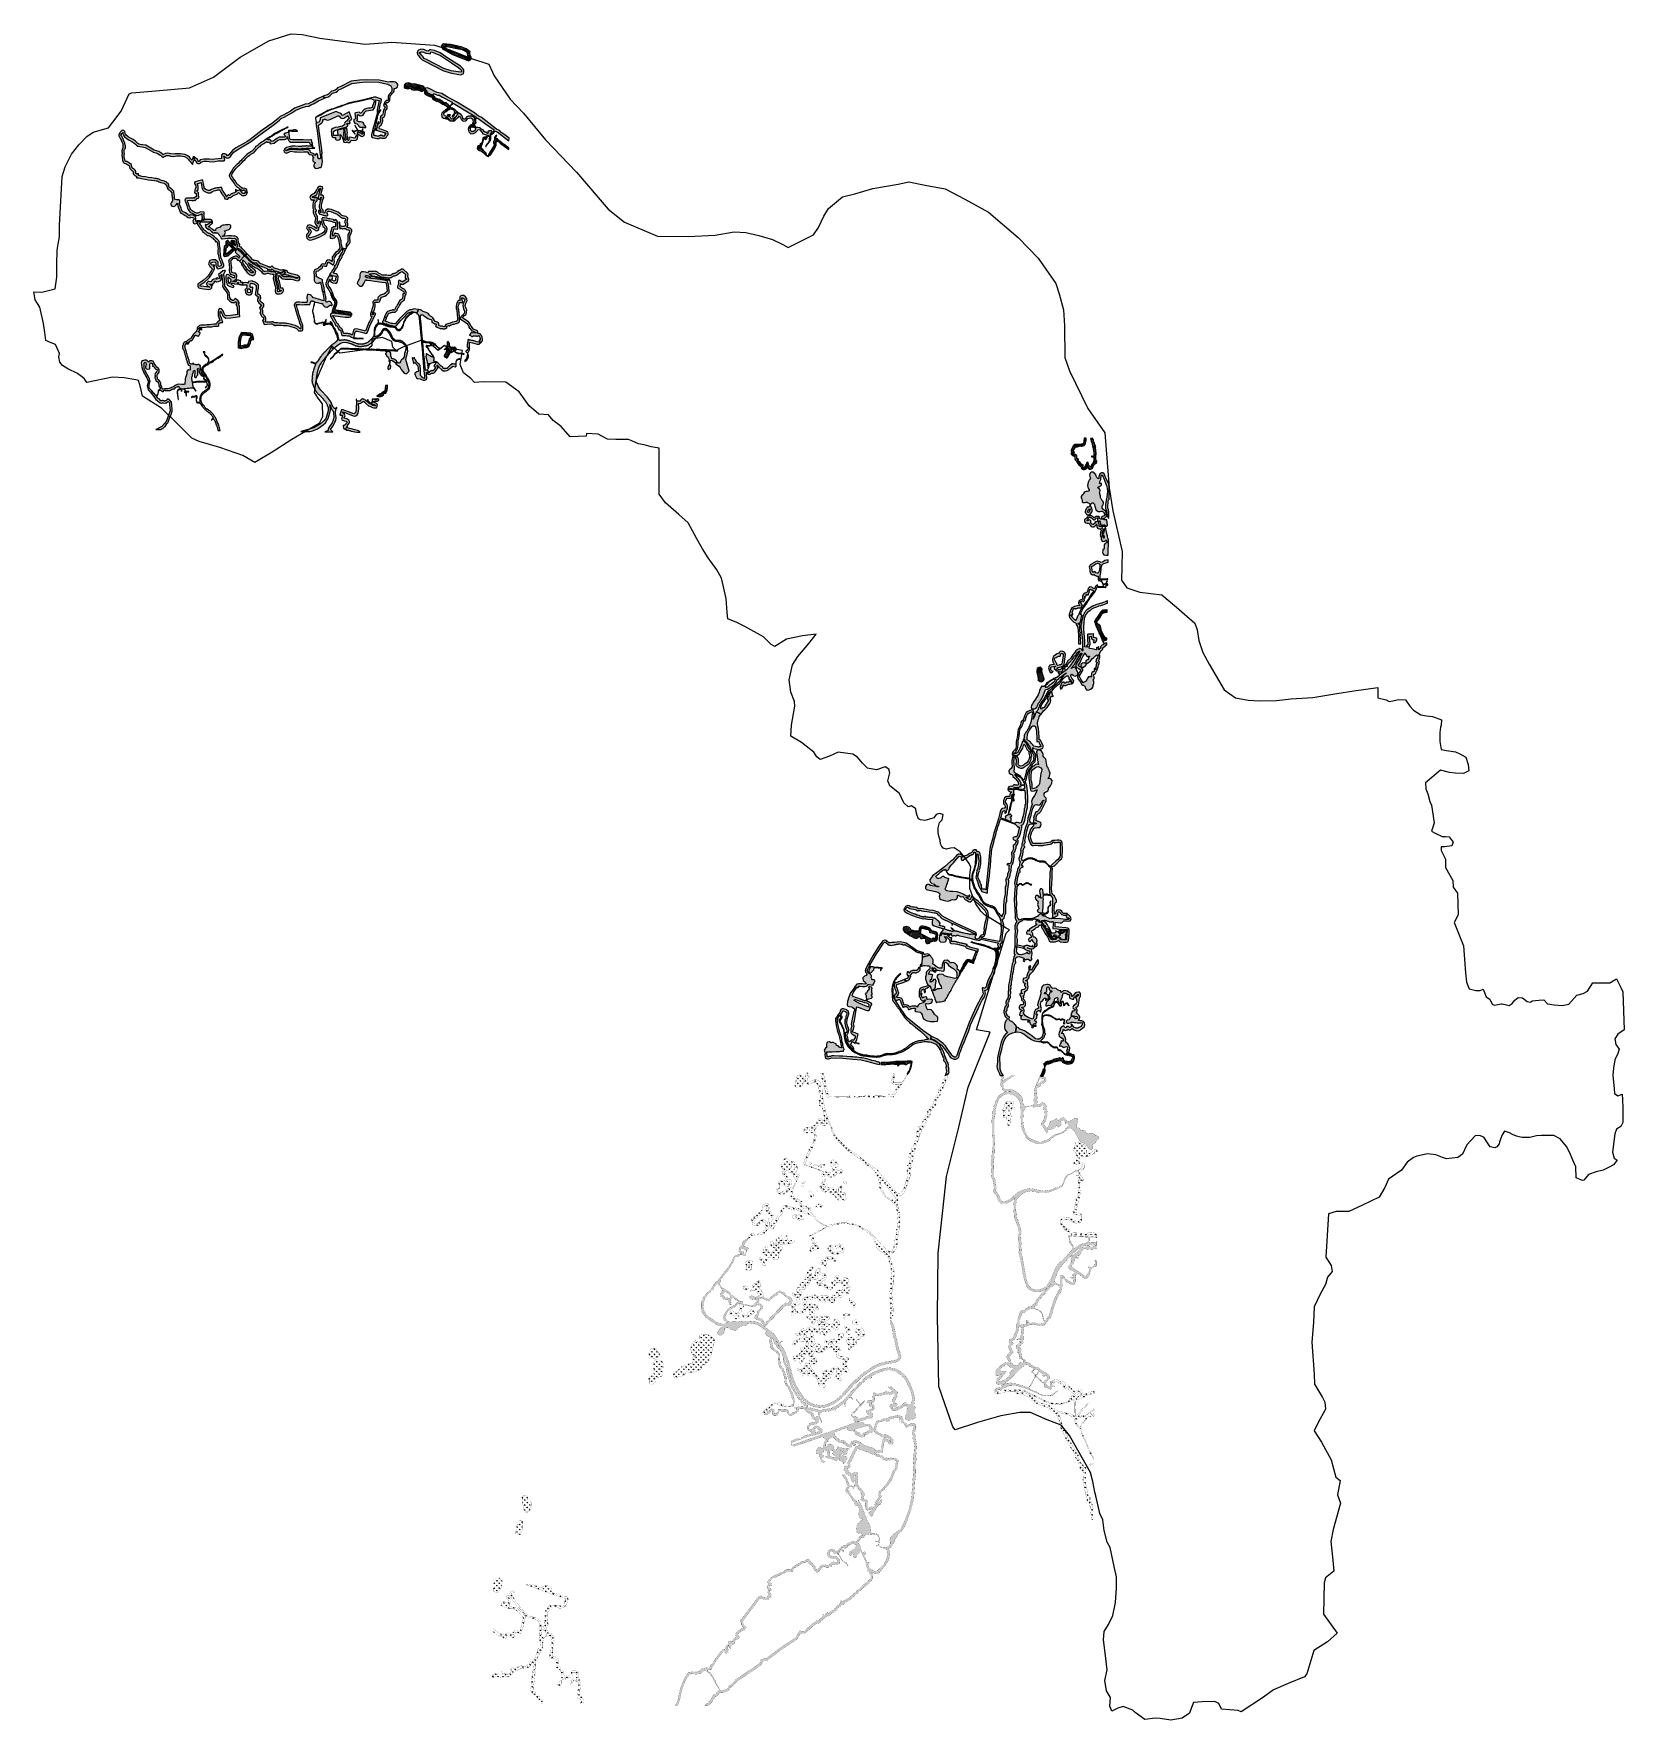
# Model space of a CAD drawing. Header units: metres. Extents: x 266352 to 301042, y 2101789 to 2138568.
import ezdxf

# ---------------------------------------------------------------- set-up
doc = ezdxf.new("R2010")
doc.units = ezdxf.units.M
doc.layers.add('MANGROOVE BUFFER ZONE', color=120, linetype='Continuous')
doc.layers.add('TALUKA BOUNDRY', color=150, linetype='Continuous')
pattern_1 = [(90, (-71.821667, -6.126432), (-0.0179605122, 0.0179605122), [0.0047625, -0.0311585245]), (45, (-71.821667, -6.126432), (-0.017960512, 0.017960512), [0.0047625, -0.0206375]), (135, (-71.821667, -6.126432), (-0.017960512, -0.017960512), [0.0047625, -0.0206375])]
pattern_2 = [(90, (-12.0039, -32.06213), (-0.08980256, 0.08980256), [0.0238125, -0.15579262]), (45, (-12.0039, -32.06213), (-0.08980256, 0.08980256), [0.0238125, -0.1031875]), (135, (-12.0039, -32.06213), (-0.08980256, -0.08980256), [0.0238125, -0.1031875])]

# ---------------------------------------------------------------- blocks, each defined once
blk = doc.blocks.new('A$Ccdb33366')
at = {"layer": 'MANGROOVE BUFFER ZONE'}
h = blk.add_hatch(dxfattribs=at)
h.set_pattern_fill('GRASS', color=256, scale=0.001)
h.set_pattern_definition(pattern_1)
h.paths.add_polyline_path([(9.029, 22.782), (9.049, 22.795), (9.049, 22.801), (9.056, 22.808), (9.062, 22.815), (9.076, 22.841), (9.082, 22.848), (9.082, 22.861), (9.095, 22.907), (9.095, 22.927), (9.102, 22.954), (9.102, 23.033), (9.104, 23.04), (9.034, 23.04), (9.025, 22.938), (9.01, 22.863), (8.982, 22.83), (8.931, 22.821), (8.862, 22.813), (8.787, 22.814), (8.715, 22.805), (8.652, 22.777), (8.615, 22.706), (8.592, 22.656), (8.573, 22.595), (8.58, 22.524), (8.574, 22.488), (8.574, 22.458), (8.594, 22.433), (8.618, 22.407), (8.645, 22.394), (8.678, 22.385), (8.702, 22.367), (8.702, 22.306), (8.714, 22.268), (8.737, 22.237), (8.767, 22.214), (8.787, 22.169), (8.804, 22.138), (8.858, 22.077), (8.908, 22.034), (8.93, 22.013), (8.939, 21.972), (8.949, 21.945), (8.971, 21.92), (9.016, 21.913), (9.059, 21.909), (9.096, 21.92), (9.126, 21.939), (9.154, 21.986), (9.163, 21.994), (9.186, 21.959), (9.24, 21.931), (9.289, 21.93), (9.334, 21.952), (9.357, 21.987), (9.369, 22.028), (9.393, 22.071), (9.434, 22.123), (9.491, 22.158), (9.497, 22.182), (9.495, 22.221), (9.487, 22.24), (9.469, 22.274), (9.462, 22.387), (9.471, 22.48), (9.46, 22.612), (9.453, 22.639), (9.442, 22.69), (9.44, 22.715), (9.454, 22.741), (9.44, 22.755), (9.44, 22.782), (9.416, 22.798), (9.403, 22.884), (9.387, 22.901), (9.37, 22.917), (9.36, 22.941), (9.366, 22.964), (9.363, 22.993), (9.357, 23.003), (9.34, 23.013), (9.34, 23.04), (9.263, 23.04), (9.274, 23), (9.287, 22.96), (9.307, 22.881), (9.32, 22.828), (9.334, 22.788), (9.34, 22.762), (9.354, 22.722), (9.36, 22.682), (9.367, 22.649), (9.373, 22.623), (9.38, 22.596), (9.387, 22.523), (9.387, 22.411), (9.38, 22.398), (9.373, 22.398), (9.367, 22.391), (9.334, 22.391), (9.327, 22.398), (9.301, 22.398), (9.301, 22.378), (9.307, 22.371), (9.354, 22.371), (9.373, 22.378), (9.387, 22.378), (9.387, 22.338), (9.393, 22.245), (9.393, 22.226), (9.4, 22.219), (9.413, 22.219), (9.42, 22.212), (9.426, 22.206), (9.434, 22.206), (9.434, 22.199), (9.373, 22.199), (9.367, 22.192), (9.367, 22.173), (9.36, 22.159), (9.354, 22.153), (9.354, 22.146), (9.347, 22.126), (9.34, 22.126), (9.34, 22.12), (9.334, 22.106), (9.327, 22.106), (9.32, 22.1), (9.32, 22.093), (9.314, 22.086), (9.307, 22.08), (9.307, 22.06), (9.301, 22.047), (9.301, 22.04), (9.287, 22.027), (9.287, 22.02), (9.284, 22.017), (9.235, 22.034), (9.209, 22.076), (9.205, 22.121), (9.186, 22.168), (9.155, 22.175), (9.137, 22.163), (9.125, 22.137), (9.109, 22.09), (9.075, 22.027), (9.042, 21.974), (9.009, 21.987), (9.003, 21.994), (9.003, 22.014), (8.996, 22.02), (8.996, 22.034), (9.003, 22.047), (9.009, 22.053), (9.009, 22.06), (9.016, 22.067), (9.009, 22.067), (9.009, 22.073), (8.97, 22.073), (8.97, 22.086), (8.963, 22.106), (8.923, 22.106), (8.923, 22.1), (8.917, 22.1), (8.917, 22.146), (8.91, 22.153), (8.91, 22.166), (8.903, 22.166), (8.884, 22.179), (8.877, 22.186), (8.844, 22.212), (8.837, 22.219), (8.837, 22.232), (8.831, 22.239), (8.831, 22.259), (8.837, 22.265), (8.837, 22.285), (8.831, 22.285), (8.824, 22.292), (8.801, 22.292), (8.793, 22.31), (8.781, 22.355), (8.774, 22.406), (8.758, 22.43), (8.719, 22.454), (8.683, 22.466), (8.665, 22.485), (8.672, 22.508), (8.686, 22.542), (8.665, 22.553), (8.665, 22.563), (8.659, 22.57), (8.652, 22.576), (8.645, 22.576), (8.632, 22.583), (8.625, 22.59), (8.625, 22.603), (8.645, 22.603), (8.652, 22.61), (8.652, 22.616), (8.645, 22.623), (8.645, 22.629), (8.639, 22.636), (8.639, 22.643), (8.645, 22.643), (8.652, 22.649), (8.659, 22.643), (8.665, 22.643), (8.678, 22.636), (8.685, 22.636), (8.692, 22.643), (8.692, 22.649), (8.698, 22.662), (8.698, 22.676), (8.705, 22.702), (8.705, 22.715), (8.711, 22.715), (8.711, 22.722), (8.764, 22.722), (8.778, 22.729), (8.791, 22.729), (8.811, 22.735), (8.817, 22.742), (8.89, 22.768), (8.903, 22.768), (8.917, 22.762), (8.923, 22.762), (8.93, 22.755), (8.956, 22.755), (8.963, 22.762), (8.983, 22.762), (8.996, 22.768), (9.003, 22.768)])
h = blk.add_hatch(dxfattribs=at)
h.set_pattern_fill('GRASS', color=256, scale=0.001)
h.set_pattern_definition(pattern_1)
h.paths.add_polyline_path([(9.963, 21.282), (9.943, 21.4), (9.906, 21.483), (9.864, 21.564), (9.802, 21.708), (9.773, 21.772), (9.723, 21.8), (9.681, 21.801), (9.65, 21.795), (9.626, 21.778), (9.602, 21.746), (9.59, 21.717), (9.583, 21.66), (9.581, 21.619), (9.58, 21.58), (9.547, 21.599), (9.509, 21.636), (9.486, 21.678), (9.469, 21.736), (9.438, 21.766), (9.415, 21.794), (9.369, 21.822), (9.32, 21.82), (9.276, 21.801), (9.261, 21.766), (9.249, 21.716), (9.257, 21.658), (9.269, 21.615), (9.286, 21.574), (9.257, 21.556), (9.231, 21.526), (9.207, 21.476), (9.191, 21.397), (9.179, 21.331), (9.194, 21.28), (9.202, 21.248), (9.211, 21.218), (9.245, 21.178), (9.245, 21.149), (9.223, 21.134), (9.172, 21.124), (9.127, 21.12), (9.093, 21.106), (9.062, 21.083), (9.043, 21.046), (9.012, 21.003), (8.983, 20.969), (8.958, 20.934), (8.961, 20.895), (8.984, 20.844), (8.992, 20.794), (8.999, 20.748), (9.032, 20.725), (9.099, 20.724), (9.134, 20.74), (9.171, 20.732), (9.196, 20.716), (9.233, 20.696), (9.263, 20.673), (9.291, 20.657), (9.289, 20.628), (9.263, 20.587), (9.221, 20.559), (9.184, 20.551), (9.163, 20.534), (9.147, 20.483), (9.123, 20.443), (9.11, 20.401), (9.114, 20.367), (9.14, 20.327), (9.164, 20.287), (9.194, 20.278), (9.257, 20.28), (9.308, 20.312), (9.344, 20.374), (9.36, 20.415), (9.363, 20.465), (9.345, 20.516), (9.32, 20.552), (9.305, 20.59), (9.303, 20.641), (9.324, 20.676), (9.36, 20.712), (9.393, 20.712), (9.432, 20.685), (9.443, 20.644), (9.452, 20.59), (9.461, 20.556), (9.48, 20.518), (9.497, 20.467), (9.539, 20.424), (9.565, 20.41), (9.602, 20.4), (9.654, 20.406), (9.699, 20.42), (9.736, 20.404), (9.778, 20.38), (9.808, 20.278), (9.801, 20.256), (9.764, 20.236), (9.723, 20.218), (9.695, 20.196), (9.698, 20.173), (9.704, 20.173), (9.724, 20.16), (9.737, 20.153), (9.744, 20.153), (9.757, 20.153), (9.771, 20.16), (9.79, 20.166), (9.81, 20.173), (9.824, 20.18), (9.83, 20.186), (9.835, 20.196), (9.858, 20.214), (9.877, 20.227), (9.902, 20.232), (9.92, 20.229), (9.936, 20.214), (9.955, 20.174), (9.959, 20.156), (9.963, 20.237), (9.963, 20.376), (9.945, 20.481), (9.927, 20.525), (9.922, 20.589), (9.927, 20.755), (9.939, 20.828), (9.963, 20.862)])
h.paths.add_polyline_path([(9.559, 21.251), (9.553, 21.267), (9.566, 21.285), (9.619, 21.319), (9.655, 21.339), (9.68, 21.365), (9.686, 21.397), (9.678, 21.414), (9.656, 21.413), (9.625, 21.411), (9.613, 21.422), (9.62, 21.462), (9.638, 21.507), (9.65, 21.556), (9.655, 21.611), (9.662, 21.674), (9.666, 21.702), (9.672, 21.714), (9.686, 21.72), (9.698, 21.715), (9.721, 21.682), (9.759, 21.6), (9.803, 21.506), (9.864, 21.352), (9.888, 21.253), (9.9, 21.143), (9.895, 21.039), (9.88, 20.928), (9.86, 20.822), (9.844, 20.658), (9.845, 20.574), (9.846, 20.522), (9.852, 20.493), (9.863, 20.467), (9.896, 20.391), (9.904, 20.264), (9.877, 20.259), (9.877, 20.266), (9.87, 20.286), (9.87, 20.299), (9.863, 20.319), (9.863, 20.352), (9.857, 20.398), (9.857, 20.405), (9.837, 20.431), (9.83, 20.438), (9.824, 20.445), (9.81, 20.451), (9.79, 20.458), (9.784, 20.464), (9.774, 20.468), (9.739, 20.502), (9.716, 20.538), (9.715, 20.57), (9.72, 20.606), (9.738, 20.63), (9.754, 20.653), (9.77, 20.703), (9.765, 20.741), (9.743, 20.785), (9.707, 20.817), (9.691, 20.843), (9.655, 20.911), (9.647, 20.966), (9.633, 21.032), (9.628, 21.071), (9.619, 21.101), (9.623, 21.129), (9.634, 21.157), (9.636, 21.18), (9.623, 21.204), (9.6, 21.23), (9.583, 21.24)], flags=16)
h.paths.add_polyline_path([(9.283, 20.496), (9.291, 20.492), (9.293, 20.473), (9.281, 20.453), (9.264, 20.424), (9.26, 20.402), (9.249, 20.375), (9.234, 20.362), (9.197, 20.372), (9.192, 20.388), (9.201, 20.421), (9.21, 20.438), (9.223, 20.467), (9.239, 20.481), (9.259, 20.485)], flags=16)
h = blk.add_hatch(dxfattribs=at)
h.set_pattern_fill('GRASS', color=256, scale=0.001)
h.set_pattern_definition(pattern_1)
h.paths.add_polyline_path([(9.205, 20.127), (9.208, 20.127), (9.215, 20.127), (9.215, 20.133), (9.221, 20.133), (9.221, 20.14), (9.228, 20.147), (9.234, 20.153), (9.234, 20.166), (9.241, 20.173), (9.248, 20.18), (9.261, 20.186), (9.268, 20.193), (9.274, 20.193), (9.281, 20.193), (9.294, 20.186), (9.301, 20.186), (9.307, 20.186), (9.32, 20.18), (9.327, 20.173), (9.34, 20.173), (9.347, 20.166), (9.354, 20.166), (9.36, 20.16), (9.367, 20.153), (9.367, 20.147), (9.373, 20.133), (9.387, 20.127), (9.393, 20.12), (9.4, 20.12), (9.407, 20.114), (9.413, 20.107), (9.42, 20.107), (9.433, 20.107), (9.44, 20.107), (9.446, 20.107), (9.453, 20.114), (9.466, 20.114), (9.473, 20.12), (9.479, 20.127), (9.486, 20.133), (9.493, 20.14), (9.499, 20.147), (9.512, 20.16), (9.552, 20.173), (9.559, 20.18), (9.579, 20.18), (9.598, 20.18), (9.605, 20.18), (9.612, 20.18), (9.618, 20.18), (9.625, 20.18), (9.631, 20.18), (9.63, 20.2), (9.591, 20.222), (9.544, 20.225), (9.512, 20.223), (9.476, 20.199), (9.439, 20.172), (9.418, 20.191), (9.395, 20.211), (9.373, 20.227), (9.35, 20.241), (9.315, 20.248), (9.27, 20.249), (9.24, 20.243), (9.212, 20.225), (9.196, 20.211), (9.179, 20.189), (9.16, 20.163), (9.134, 20.145), (9.111, 20.124), (9.094, 20.105), (9.088, 20.077), (9.094, 20.034), (9.118, 19.998), (9.139, 19.983), (9.184, 19.975), (9.229, 19.977), (9.259, 19.971), (9.271, 19.95), (9.291, 19.902), (9.328, 19.865), (9.378, 19.847), (9.427, 19.852), (9.467, 19.87), (9.489, 19.901), (9.519, 19.937), (9.53, 19.957), (9.536, 19.899), (9.541, 19.857), (9.564, 19.806), (9.588, 19.787), (9.637, 19.784), (9.682, 19.784), (9.677, 19.755), (9.696, 19.732), (9.695, 19.703), (9.678, 19.66), (9.669, 19.61), (9.661, 19.569), (9.674, 19.517), (9.701, 19.482), (9.703, 19.44), (9.704, 19.395), (9.731, 19.357), (9.781, 19.331), (9.822, 19.336), (9.861, 19.358), (9.879, 19.389), (9.918, 19.278), (9.865, 19.271), (9.834, 19.243), (9.811, 19.203), (9.812, 19.169), (9.815, 19.06), (9.77, 19.02), (9.765, 18.983), (9.759, 18.94), (9.773, 18.897), (9.804, 18.849), (9.875, 18.83), (9.948, 18.837), (9.963, 18.844), (9.963, 19.392), (9.949, 19.425), (9.949, 19.432), (9.943, 19.451), (9.929, 19.498), (9.923, 19.544), (9.916, 19.557), (9.89, 19.67), (9.877, 19.723), (9.877, 19.736), (9.87, 19.756), (9.863, 19.769), (9.863, 19.796), (9.857, 19.809), (9.857, 19.816), (9.85, 19.822), (9.85, 19.855), (9.843, 19.862), (9.837, 19.882), (9.83, 19.888), (9.83, 19.895), (9.81, 19.895), (9.797, 19.888), (9.784, 19.888), (9.777, 19.882), (9.777, 19.875), (9.817, 19.875), (9.824, 19.869), (9.83, 19.869), (9.83, 19.855), (9.837, 19.849), (9.837, 19.789), (9.83, 19.789), (9.824, 19.782), (9.817, 19.782), (9.81, 19.776), (9.81, 19.723), (9.804, 19.716), (9.804, 19.703), (9.797, 19.696), (9.777, 19.617), (9.771, 19.61), (9.771, 19.604), (9.764, 19.59), (9.757, 19.584), (9.757, 19.564), (9.764, 19.557), (9.771, 19.557), (9.777, 19.551), (9.79, 19.538), (9.797, 19.524), (9.804, 19.504), (9.81, 19.478), (9.81, 19.465), (9.804, 19.458), (9.797, 19.445), (9.784, 19.448), (9.784, 19.465), (9.777, 19.478), (9.771, 19.485), (9.771, 19.498), (9.764, 19.504), (9.751, 19.518), (9.744, 19.531), (9.737, 19.544), (9.744, 19.571), (9.744, 19.63), (9.737, 19.65), (9.744, 19.663), (9.744, 19.67), (9.757, 19.696), (9.764, 19.703), (9.764, 19.736), (9.771, 19.749), (9.777, 19.756), (9.784, 19.756), (9.79, 19.763), (9.777, 19.776), (9.744, 19.776), (9.737, 19.782), (9.737, 19.855), (9.744, 19.862), (9.751, 19.862), (9.751, 19.869), (9.757, 19.875), (9.764, 19.875), (9.764, 19.888), (9.752, 19.888), (9.751, 19.882), (9.744, 19.882), (9.744, 19.875), (9.737, 19.875), (9.718, 19.869), (9.632, 19.869), (9.625, 19.875), (9.618, 19.882), (9.618, 19.955), (9.612, 19.955), (9.612, 19.961), (9.612, 19.968), (9.605, 19.968), (9.605, 20.001), (9.612, 20.014), (9.612, 20.034), (9.605, 20.034), (9.605, 20.054), (9.612, 20.061), (9.618, 20.067), (9.638, 20.067), (9.645, 20.061), (9.645, 20.041), (9.651, 20.034), (9.651, 20.014), (9.658, 20.001), (9.665, 19.988), (9.671, 19.974), (9.671, 19.922), (9.678, 19.922), (9.685, 19.915), (9.711, 19.915), (9.724, 19.922), (9.744, 19.922), (9.744, 19.908), (9.751, 19.902), (9.756, 19.902), (9.764, 19.902), (9.771, 19.908), (9.771, 19.915), (9.784, 19.915), (9.797, 19.922), (9.817, 19.922), (9.843, 19.908), (9.85, 19.908), (9.857, 19.902), (9.863, 19.895), (9.87, 19.888), (9.877, 19.882), (9.877, 19.875), (9.883, 19.875), (9.883, 19.869), (9.89, 19.869), (9.896, 19.875), (9.903, 19.882), (9.91, 19.888), (9.916, 19.902), (9.916, 19.908), (9.923, 19.915), (9.923, 19.928), (9.916, 19.935), (9.916, 19.961), (9.91, 19.968), (9.91, 19.994), (9.903, 20.001), (9.903, 20.054), (9.896, 20.074), (9.896, 20.114), (9.869, 20.105), (9.818, 20.112), (9.754, 20.133), (9.731, 20.133), (9.726, 20.139), (9.718, 20.14), (9.71, 20.13), (9.676, 20.135), (9.634, 20.149), (9.633, 20.16), (9.559, 20.16), (9.559, 20.157), (9.559, 20.107), (9.552, 20.034), (9.552, 20.027), (9.546, 20.027), (9.506, 20.034), (9.499, 20.027), (9.486, 20.027), (9.479, 20.021), (9.479, 20.014), (9.473, 20.008), (9.473, 19.988), (9.466, 19.981), (9.44, 19.981), (9.44, 19.961), (9.433, 19.961), (9.433, 19.955), (9.426, 19.955), (9.42, 19.948), (9.42, 19.941), (9.416, 19.938), (9.387, 19.938), (9.364, 19.943), (9.347, 19.956), (9.335, 19.972), (9.324, 20.005), (9.318, 20.059), (9.31, 20.076), (9.288, 20.093), (9.271, 20.095), (9.249, 20.087), (9.224, 20.072), (9.202, 20.056), (9.192, 20.057), (9.184, 20.07), (9.187, 20.089), (9.193, 20.107)])
h = blk.add_hatch(dxfattribs=at)
h.set_pattern_fill('GRASS', color=256, scale=0.001)
h.set_pattern_definition(pattern_1)
h.paths.add_polyline_path([(9.89, 18.558), (9.963, 18.587), (9.963, 18.669), (9.85, 18.639), (9.787, 18.59), (9.709, 18.563), (9.672, 18.586), (9.623, 18.606), (9.57, 18.609), (9.529, 18.594), (9.339, 18.487), (9.307, 18.453), (9.286, 18.388), (9.295, 18.354), (9.311, 18.291), (9.311, 18.242), (9.328, 18.184), (9.365, 18.134), (9.407, 18.121), (9.433, 18.117), (9.471, 18.137), (9.482, 18.117), (9.521, 18.092), (9.569, 18.074), (9.612, 18.074), (9.62, 18.057), (9.613, 18.027), (9.613, 17.975), (9.622, 17.936), (9.655, 17.896), (9.658, 17.902), (9.665, 17.915), (9.678, 17.915), (9.691, 17.909), (9.704, 17.909), (9.711, 17.902), (9.718, 17.896), (9.724, 17.896), (9.731, 17.889), (9.737, 17.882), (9.744, 17.882), (9.751, 17.876), (9.757, 17.856), (9.771, 17.816), (9.784, 17.796), (9.784, 17.783), (9.79, 17.776), (9.797, 17.77), (9.797, 17.763), (9.804, 17.757), (9.804, 17.717), (9.81, 17.717), (9.81, 17.763), (9.817, 17.763), (9.817, 17.77), (9.824, 17.77), (9.837, 17.776), (9.857, 17.783), (9.883, 17.796), (9.896, 17.796), (9.896, 17.783), (9.903, 17.783), (9.903, 17.77), (9.903, 17.763), (9.896, 17.69), (9.896, 17.684), (9.89, 17.684), (9.89, 17.677), (9.877, 17.677), (9.824, 17.69), (9.817, 17.69), (9.81, 17.697), (9.81, 17.71), (9.804, 17.71), (9.804, 17.69), (9.771, 17.69), (9.685, 17.684), (9.651, 17.684), (9.638, 17.69), (9.605, 17.69), (9.592, 17.697), (9.592, 17.717), (9.598, 17.723), (9.604, 17.747), (9.579, 17.745), (9.548, 17.727), (9.538, 17.713), (9.516, 17.681), (9.496, 17.629), (9.469, 17.625), (9.433, 17.639), (9.392, 17.668), (9.33, 17.681), (9.293, 17.66), (9.263, 17.624), (9.249, 17.565), (9.222, 17.487), (9.19, 17.466), (9.147, 17.446), (9.11, 17.42), (9.069, 17.376), (9.057, 17.343), (9.057, 17.3), (9.06, 17.263), (9.067, 17.238), (9.005, 17.212), (8.954, 17.186), (8.927, 17.155), (8.918, 17.115), (8.925, 17.078), (8.94, 17.047), (8.963, 17.023), (8.965, 17.002), (8.939, 16.995), (8.904, 16.996), (8.826, 16.973), (8.778, 16.962), (8.725, 16.936), (8.685, 16.913), (8.66, 16.873), (8.627, 16.777), (8.604, 16.705), (8.588, 16.671), (8.586, 16.623), (8.604, 16.569), (8.696, 16.46), (8.759, 16.4), (8.825, 16.376), (8.845, 16.356), (8.852, 16.313), (8.872, 16.278), (8.899, 16.238), (8.913, 16.184), (8.921, 16.091), (8.934, 15.913), (8.944, 15.667), (8.948, 15.624), (9.003, 15.618), (9.023, 15.618), (9.029, 15.625), (9.029, 15.664), (9.016, 15.751), (9.016, 15.757), (9.009, 15.797), (9.009, 15.81), (9.016, 15.817), (9.023, 15.817), (9.023, 15.83), (9.016, 15.83), (9.009, 15.843), (9.009, 15.87), (9.003, 15.87), (9.003, 15.876), (8.996, 15.876), (8.996, 15.883), (9.003, 15.89), (9.009, 15.89), (9.009, 15.896), (9.003, 15.923), (9.003, 15.929), (9.009, 15.936), (9.009, 15.943), (9.003, 15.962), (9.003, 16.035), (8.996, 16.042), (8.996, 16.048), (8.989, 16.062), (8.989, 16.141), (8.983, 16.187), (8.983, 16.24), (8.976, 16.247), (8.976, 16.254), (8.97, 16.254), (8.97, 16.26), (8.976, 16.267), (8.976, 16.274), (8.989, 16.274), (8.989, 16.287), (8.996, 16.287), (8.983, 16.313), (8.983, 16.32), (8.97, 16.32), (8.963, 16.313), (8.943, 16.313), (8.937, 16.32), (8.923, 16.346), (8.917, 16.353), (8.917, 16.36), (8.937, 16.36), (8.95, 16.366), (8.956, 16.366), (8.956, 16.36), (8.963, 16.36), (8.963, 16.353), (8.97, 16.36), (8.976, 16.36), (8.983, 16.366), (8.989, 16.366), (8.996, 16.373), (9.016, 16.459), (9.036, 16.591), (9.042, 16.631), (9.042, 16.651), (9.036, 16.658), (9.029, 16.664), (9.023, 16.664), (9.016, 16.671), (9.009, 16.671), (9.009, 16.677), (9.003, 16.677), (9.003, 16.691), (9.016, 16.73), (9.029, 16.77), (9.082, 16.869), (9.102, 16.916), (9.148, 16.982), (9.188, 17.035), (9.221, 17.088), (9.181, 17.114), (9.148, 17.075), (9.135, 17.048), (9.102, 16.995), (9.036, 16.896), (8.989, 16.81), (8.95, 16.717), (8.917, 16.638), (8.897, 16.611), (8.864, 16.532), (8.837, 16.479), (8.837, 16.472), (8.831, 16.466), (8.831, 16.459), (8.817, 16.459), (8.758, 16.512), (8.692, 16.585), (8.692, 16.598), (8.698, 16.605), (8.698, 16.631), (8.692, 16.631), (8.692, 16.638), (8.678, 16.638), (8.665, 16.631), (8.659, 16.631), (8.659, 16.624), (8.652, 16.624), (8.639, 16.638), (8.639, 16.644), (8.645, 16.644), (8.645, 16.651), (8.652, 16.651), (8.659, 16.658), (8.672, 16.664), (8.678, 16.671), (8.698, 16.671), (8.705, 16.677), (8.718, 16.677), (8.718, 16.691), (8.725, 16.697), (8.725, 16.717), (8.711, 16.717), (8.698, 16.724), (8.692, 16.724), (8.692, 16.737), (8.711, 16.783), (8.731, 16.85), (8.745, 16.876), (8.745, 16.889), (8.798, 16.889), (8.811, 16.883), (8.831, 16.883), (8.844, 16.889), (8.857, 16.896), (8.884, 16.909), (8.89, 16.909), (8.903, 16.916), (8.989, 16.916), (9.003, 16.922), (9.009, 16.929), (9.023, 16.936), (9.029, 16.942), (9.049, 17.015), (9.049, 17.028), (9.042, 17.035), (9.042, 17.048), (9.003, 17.095), (9.003, 17.101), (8.989, 17.101), (8.983, 17.108), (8.983, 17.134), (8.989, 17.141), (9.009, 17.141), (9.023, 17.147), (9.029, 17.154), (9.036, 17.161), (9.042, 17.161), (9.049, 17.167), (9.076, 17.167), (9.076, 17.154), (9.082, 17.154), (9.089, 17.147), (9.095, 17.147), (9.102, 17.154), (9.109, 17.154), (9.115, 17.161), (9.115, 17.167), (9.128, 17.174), (9.135, 17.187), (9.135, 17.194), (9.128, 17.214), (9.128, 17.24), (9.135, 17.253), (9.135, 17.26), (9.142, 17.267), (9.155, 17.273), (9.162, 17.28), (9.162, 17.293), (9.155, 17.3), (9.142, 17.3), (9.128, 17.306), (9.122, 17.313), (9.122, 17.32), (9.128, 17.326), (9.135, 17.333), (9.155, 17.339), (9.162, 17.346), (9.168, 17.346), (9.175, 17.353), (9.181, 17.353), (9.188, 17.359), (9.188, 17.373), (9.195, 17.379), (9.195, 17.399), (9.215, 17.399), (9.228, 17.392), (9.248, 17.386), (9.254, 17.379), (9.261, 17.386), (9.274, 17.399), (9.281, 17.426), (9.301, 17.492), (9.314, 17.545), (9.327, 17.578), (9.327, 17.584), (9.349, 17.601), (9.354, 17.591), (9.367, 17.584), (9.373, 17.578), (9.387, 17.578), (9.4, 17.571), (9.42, 17.565), (9.433, 17.558), (9.459, 17.538), (9.459, 17.525), (9.453, 17.512), (9.44, 17.498), (9.426, 17.485), (9.354, 17.379), (9.327, 17.333), (9.261, 17.227), (9.215, 17.167), (9.188, 17.128), (9.228, 17.101), (9.241, 17.121), (9.254, 17.147), (9.261, 17.154), (9.354, 17.293), (9.42, 17.386), (9.493, 17.485), (9.532, 17.545), (9.565, 17.631), (9.572, 17.657), (9.576, 17.665), (9.579, 17.67), (9.592, 17.684), (9.612, 17.684), (9.618, 17.677), (9.638, 17.677), (9.665, 17.67), (9.704, 17.67), (9.764, 17.677), (9.837, 17.677), (9.883, 17.67), (9.903, 17.67), (9.903, 17.69), (9.91, 17.704), (9.91, 17.75), (9.916, 17.75), (9.943, 17.75), (9.949, 17.757), (9.963, 17.757), (9.963, 17.783), (9.956, 17.79), (9.956, 17.796), (9.943, 17.796), (9.923, 17.803), (9.91, 17.803), (9.91, 17.81), (9.916, 17.829), (9.916, 17.849), (9.923, 17.869), (9.929, 17.876), (9.929, 17.882), (9.936, 17.882), (9.943, 17.889), (9.949, 17.889), (9.959, 17.899), (9.929, 17.889), (9.923, 17.882), (9.916, 17.869), (9.91, 17.843), (9.903, 17.81), (9.903, 17.803), (9.877, 17.803), (9.843, 17.783), (9.81, 17.783), (9.797, 17.79), (9.79, 17.79), (9.784, 17.803), (9.784, 17.823), (9.764, 17.862), (9.751, 17.882), (9.751, 17.889), (9.744, 17.896), (9.737, 17.896), (9.724, 17.902), (9.751, 17.922), (9.744, 17.929), (9.744, 17.935), (9.737, 17.935), (9.731, 17.942), (9.731, 17.949), (9.737, 17.949), (9.751, 17.955), (9.771, 17.955), (9.784, 17.949), (9.797, 17.949), (9.87, 17.955), (9.963, 17.955), (9.963, 17.976), (9.936, 17.975), (9.857, 17.968), (9.757, 17.968), (9.737, 17.962), (9.718, 17.962), (9.698, 17.955), (9.691, 17.955), (9.678, 17.968), (9.678, 17.982), (9.685, 18.028), (9.685, 18.048), (9.691, 18.081), (9.704, 18.2), (9.711, 18.227), (9.718, 18.319), (9.724, 18.359), (9.658, 18.366), (9.658, 18.326), (9.645, 18.273), (9.642, 18.227), (9.608, 18.178), (9.572, 18.173), (9.526, 18.194), (9.499, 18.22), (9.486, 18.227), (9.473, 18.227), (9.466, 18.22), (9.453, 18.22), (9.446, 18.213), (9.433, 18.207), (9.426, 18.2), (9.423, 18.197), (9.395, 18.255), (9.398, 18.304), (9.387, 18.359), (9.38, 18.372), (9.373, 18.379), (9.367, 18.399), (9.367, 18.412), (9.373, 18.419), (9.413, 18.438), (9.526, 18.511), (9.585, 18.544), (9.598, 18.544), (9.605, 18.538), (9.612, 18.538), (9.618, 18.531), (9.625, 18.531), (9.632, 18.525), (9.638, 18.518), (9.651, 18.518), (9.658, 18.511), (9.671, 18.511), (9.671, 18.445), (9.665, 18.419), (9.665, 18.372), (9.724, 18.366), (9.731, 18.425), (9.737, 18.445), (9.744, 18.472), (9.751, 18.485), (9.757, 18.491), (9.771, 18.505), (9.777, 18.511), (9.79, 18.518), (9.81, 18.531)])
h = blk.add_hatch(dxfattribs=at)
h.set_pattern_fill('GRASS', color=256, scale=0.001)
h.set_pattern_definition(pattern_1)
h.paths.add_polyline_path([(9.522, 14.229), (9.515, 14.275), (9.497, 14.312), (9.512, 14.357), (9.529, 14.39), (9.522, 14.438), (9.5, 14.484), (9.506, 14.521), (9.548, 14.536), (9.569, 14.555), (9.583, 14.576), (9.589, 14.594), (9.596, 14.616), (9.612, 14.656), (9.629, 14.684), (9.635, 14.698), (9.618, 14.698), (9.539, 14.711), (9.526, 14.718), (9.526, 14.698), (9.519, 14.671), (9.512, 14.612), (9.473, 14.612), (9.446, 14.603), (9.446, 14.599), (9.433, 14.546), (9.413, 14.446), (9.443, 14.433), (9.412, 14.431), (9.37, 14.434), (9.323, 14.431), (9.299, 14.402), (9.276, 14.357), (9.256, 14.308), (9.236, 14.27), (9.175, 14.233), (9.138, 14.215), (9.115, 14.248), (9.049, 14.34), (9.009, 14.413), (9.003, 14.42), (9.003, 14.466), (9.029, 14.519), (9.082, 14.605), (9.089, 14.612), (9.089, 14.618), (9.095, 14.632), (9.102, 14.638), (9.102, 14.645), (9.109, 14.658), (9.109, 14.685), (9.102, 14.691), (9.102, 14.698), (9.093, 14.715), (9.102, 14.724), (9.082, 14.744), (9.082, 14.751), (9.094, 14.769), (9.102, 14.764), (9.109, 14.764), (9.109, 14.771), (9.122, 14.771), (9.215, 14.857), (9.254, 14.903), (9.281, 14.93), (9.287, 14.936), (9.294, 14.943), (9.301, 14.936), (9.307, 14.936), (9.387, 15.016), (9.459, 15.095), (9.499, 15.128), (9.526, 15.155), (9.552, 15.181), (9.559, 15.188), (9.565, 15.194), (9.579, 15.201), (9.585, 15.201), (9.592, 15.208), (9.605, 15.208), (9.598, 15.214), (9.618, 15.227), (9.618, 15.221), (9.665, 15.221), (9.665, 15.227), (9.678, 15.227), (9.678, 15.221), (9.671, 15.221), (9.665, 15.214), (9.658, 15.214), (9.645, 15.201), (9.638, 15.188), (9.638, 15.181), (9.645, 15.175), (9.645, 15.168), (9.651, 15.168), (9.651, 15.148), (9.638, 15.135), (9.638, 15.122), (9.632, 15.102), (9.625, 15.095), (9.618, 15.088), (9.605, 15.082), (9.598, 15.075), (9.592, 15.075), (9.592, 15.062), (9.585, 15.049), (9.585, 14.976), (9.598, 14.969), (9.618, 14.969), (9.625, 14.963), (9.625, 14.956), (9.632, 14.949), (9.625, 14.943), (9.605, 14.916), (9.605, 14.903), (9.592, 14.883), (9.592, 14.843), (9.585, 14.81), (9.592, 14.804), (9.592, 14.784), (9.585, 14.771), (9.579, 14.771), (9.572, 14.757), (9.565, 14.731), (9.559, 14.738), (9.526, 14.738), (9.526, 14.724), (9.532, 14.724), (9.539, 14.718), (9.546, 14.718), (9.592, 14.711), (9.612, 14.704), (9.636, 14.7), (9.647, 14.728), (9.671, 14.796), (9.683, 14.873), (9.696, 14.908), (9.702, 14.935), (9.707, 14.962), (9.7, 14.994), (9.676, 15.021), (9.702, 15.063), (9.715, 15.102), (9.726, 15.141), (9.725, 15.175), (9.716, 15.213), (9.705, 15.234), (9.704, 15.258), (9.718, 15.291), (9.735, 15.333), (9.748, 15.375), (9.784, 15.4), (9.812, 15.423), (9.824, 15.451), (9.826, 15.482), (9.83, 15.504), (9.885, 15.534), (9.902, 15.54), (9.913, 15.565), (9.919, 15.592), (9.935, 15.597), (9.963, 15.587), (9.963, 15.671), (9.936, 15.658), (9.91, 15.658), (9.896, 15.651), (9.87, 15.658), (9.863, 15.664), (9.846, 15.673), (9.843, 15.671), (9.843, 15.658), (9.857, 15.638), (9.857, 15.625), (9.85, 15.611), (9.843, 15.605), (9.771, 15.565), (9.757, 15.552), (9.744, 15.525), (9.744, 15.506), (9.751, 15.472), (9.744, 15.472), (9.744, 15.459), (9.698, 15.459), (9.689, 15.413), (9.677, 15.413), (9.685, 15.459), (9.678, 15.466), (9.671, 15.466), (9.671, 15.472), (9.665, 15.479), (9.665, 15.486), (9.665, 15.492), (9.671, 15.512), (9.671, 15.532), (9.665, 15.539), (9.651, 15.492), (9.651, 15.486), (9.645, 15.486), (9.632, 15.486), (9.596, 15.491), (9.596, 15.467), (9.602, 15.433), (9.609, 15.417), (9.531, 15.428), (9.435, 15.44), (9.36, 15.451), (9.325, 15.47), (9.331, 15.502), (9.359, 15.58), (9.369, 15.612), (9.362, 15.652), (9.353, 15.73), (9.354, 15.782), (9.343, 15.821), (9.337, 15.857), (9.341, 15.889), (9.399, 15.904), (9.395, 15.856), (9.409, 15.823), (9.436, 15.787), (9.501, 15.767), (9.49, 15.737), (9.477, 15.704), (9.483, 15.677), (9.506, 15.671), (9.546, 15.678), (9.562, 15.678), (9.569, 15.705), (9.59, 15.732), (9.606, 15.775), (9.601, 15.801), (9.584, 15.835), (9.553, 15.849), (9.511, 15.857), (9.473, 15.856), (9.479, 15.909), (9.479, 15.956), (9.479, 15.962), (9.479, 15.976), (9.473, 15.982), (9.466, 15.982), (9.413, 15.976), (9.301, 15.976), (9.281, 15.969), (9.274, 15.969), (9.268, 15.962), (9.268, 15.949), (9.268, 15.896), (9.268, 15.731), (9.274, 15.671), (9.281, 15.664), (9.281, 15.658), (9.281, 15.638), (9.281, 15.611), (9.281, 15.598), (9.281, 15.592), (9.274, 15.592), (9.268, 15.585), (9.261, 15.578), (9.254, 15.578), (9.241, 15.565), (9.234, 15.559), (9.234, 15.545), (9.241, 15.545), (9.254, 15.539), (9.261, 15.539), (9.268, 15.539), (9.268, 15.532), (9.261, 15.519), (9.261, 15.499), (9.248, 15.499), (9.248, 15.498), (9.162, 15.515), (9.162, 15.519), (9.168, 15.565), (9.168, 15.605), (9.175, 15.631), (9.175, 15.671), (9.168, 15.737), (9.168, 15.764), (9.162, 15.797), (9.162, 15.83), (9.135, 16.055), (9.128, 16.082), (9.128, 16.181), (9.122, 16.181), (9.128, 16.254), (9.135, 16.373), (9.135, 16.406), (9.148, 16.519), (9.162, 16.571), (9.181, 16.644), (9.201, 16.677), (9.208, 16.691), (9.228, 16.717), (9.274, 16.777), (9.301, 16.803), (9.34, 16.836), (9.367, 16.856), (9.407, 16.889), (9.473, 16.922), (9.546, 16.955), (9.552, 16.955), (9.645, 16.989), (9.651, 16.995), (9.731, 17.015), (9.83, 17.048), (9.89, 17.075), (9.916, 17.088), (9.963, 17.105), (9.963, 17.188), (9.949, 17.181), (9.877, 17.154), (9.824, 17.128), (9.751, 17.101), (9.618, 17.055), (9.546, 17.035), (9.44, 16.989), (9.426, 16.982), (9.32, 16.916), (9.261, 16.876), (9.228, 16.85), (9.195, 16.816), (9.181, 16.797), (9.162, 16.777), (9.155, 16.77), (9.142, 16.75), (9.135, 16.737), (9.128, 16.717), (9.102, 16.671), (9.089, 16.631), (9.082, 16.598), (9.076, 16.558), (9.069, 16.552), (9.056, 16.499), (9.049, 16.459), (9.042, 16.413), (9.036, 16.366), (9.029, 16.327), (9.023, 16.28), (9.023, 16.201), (9.029, 16.135), (9.042, 16.042), (9.056, 15.936), (9.056, 15.929), (9.069, 15.85), (9.076, 15.817), (9.089, 15.737), (9.089, 15.651), (9.089, 15.572), (9.084, 15.53), (9.092, 15.529), (9.091, 15.454), (9.104, 15.413), (9.108, 15.382), (9.09, 15.35), (9.086, 15.363), (9.07, 15.395), (9.052, 15.423), (8.999, 15.449), (8.959, 15.431), (8.91, 15.415), (8.847, 15.358), (8.809, 15.293), (8.746, 15.213), (8.671, 15.099), (8.572, 14.998), (8.521, 14.915), (8.48, 14.858), (8.437, 14.806), (8.377, 14.753), (8.333, 14.704), (8.302, 14.665), (8.255, 14.673), (8.214, 14.688), (8.188, 14.721), (8.196, 14.752), (8.219, 14.757), (8.275, 14.767), (8.331, 14.779), (8.38, 14.798), (8.415, 14.82), (8.434, 14.856), (8.449, 14.974), (8.476, 15.228), (8.461, 15.288), (8.423, 15.321), (8.348, 15.34), (8.284, 15.328), (8.253, 15.294), (8.225, 15.261), (8.177, 15.242), (8.116, 15.202), (8.052, 15.145), (8.021, 15.096), (8.014, 15.033), (8.033, 14.953), (8.078, 14.863), (7.984, 14.849), (7.924, 14.828), (7.897, 14.791), (7.877, 14.738), (7.897, 14.665), (7.898, 14.635), (7.919, 14.592), (7.951, 14.554), (7.962, 14.547), (7.977, 14.552), (7.977, 14.559), (7.983, 14.559), (7.99, 14.565), (8.01, 14.579), (8.016, 14.585), (8.023, 14.592), (8.03, 14.592), (8.036, 14.599), (8.043, 14.599), (8.046, 14.602), (8.009, 14.622), (7.983, 14.638), (7.962, 14.67), (7.954, 14.708), (7.958, 14.746), (7.983, 14.777), (8.049, 14.791), (8.096, 14.797), (8.122, 14.797), (8.122, 14.784), (8.109, 14.777), (8.096, 14.771), (8.089, 14.757), (8.076, 14.744), (8.076, 14.698), (8.083, 14.691), (8.089, 14.685), (8.102, 14.678), (8.122, 14.678), (8.14, 14.687), (8.149, 14.678), (8.136, 14.651), (8.142, 14.645), (8.169, 14.625), (8.189, 14.645), (8.208, 14.618), (8.241, 14.618), (8.248, 14.612), (8.255, 14.605), (8.261, 14.599), (8.268, 14.599), (8.268, 14.592), (8.275, 14.592), (8.288, 14.599), (8.347, 14.599), (8.354, 14.605), (8.361, 14.612), (8.374, 14.625), (8.38, 14.638), (8.387, 14.651), (8.387, 14.658), (8.394, 14.665), (8.394, 14.678), (8.387, 14.691), (8.387, 14.704), (8.394, 14.711), (8.394, 14.731), (8.407, 14.744), (8.414, 14.744), (8.42, 14.738), (8.42, 14.724), (8.427, 14.718), (8.427, 14.711), (8.433, 14.704), (8.447, 14.704), (8.447, 14.711), (8.453, 14.704), (8.46, 14.698), (8.467, 14.691), (8.473, 14.691), (8.473, 14.704), (8.467, 14.711), (8.467, 14.718), (8.46, 14.731), (8.467, 14.738), (8.467, 14.744), (8.473, 14.751), (8.467, 14.757), (8.467, 14.777), (8.473, 14.784), (8.48, 14.784), (8.486, 14.791), (8.486, 14.797), (8.5, 14.797), (8.506, 14.791), (8.513, 14.791), (8.526, 14.804), (8.546, 14.804), (8.553, 14.81), (8.553, 14.817), (8.546, 14.817), (8.546, 14.83), (8.539, 14.83), (8.539, 14.85), (8.553, 14.85), (8.553, 14.857), (8.559, 14.857), (8.572, 14.87), (8.579, 14.877), (8.586, 14.89), (8.599, 14.91), (8.612, 14.923), (8.619, 14.936), (8.625, 14.936), (8.632, 14.943), (8.632, 14.949), (8.659, 14.976), (8.685, 15.002), (8.705, 15.022), (8.731, 15.062), (8.778, 15.122), (8.784, 15.128), (8.784, 15.141), (8.798, 15.168), (8.811, 15.181), (8.837, 15.181), (8.844, 15.188), (8.85, 15.194), (8.85, 15.201), (8.857, 15.208), (8.877, 15.254), (8.89, 15.294), (8.897, 15.307), (8.917, 15.307), (8.917, 15.314), (8.923, 15.314), (8.923, 15.32), (8.93, 15.32), (8.93, 15.327), (8.937, 15.333), (8.943, 15.34), (8.95, 15.347), (8.956, 15.347), (8.963, 15.353), (8.97, 15.353), (8.983, 15.36), (8.986, 15.367), (8.998, 15.351), (8.928, 15.244), (8.771, 14.998), (8.644, 14.806), (8.53, 14.676), (8.294, 14.506), (8.288, 14.512), (8.268, 14.532), (8.241, 14.572), (8.228, 14.585), (8.215, 14.585), (8.215, 14.579), (8.222, 14.572), (8.228, 14.559), (8.241, 14.546), (8.268, 14.512), (8.268, 14.506), (8.275, 14.499), (8.275, 14.486), (8.268, 14.473), (8.268, 14.466), (8.235, 14.44), (8.195, 14.407), (8.155, 14.38), (8.136, 14.373), (8.102, 14.354), (8.076, 14.347), (8.036, 14.327), (8.03, 14.32), (7.977, 14.294), (7.91, 14.248), (7.891, 14.234), (7.858, 14.215), (7.844, 14.201), (7.838, 14.201), (7.818, 14.188), (7.811, 14.181), (7.798, 14.175), (7.785, 14.135), (7.778, 14.122), (7.758, 14.095), (7.745, 14.082), (7.732, 14.075), (7.712, 14.069), (7.699, 14.062), (7.679, 14.062), (7.672, 14.056), (7.669, 14.052), (7.635, 14.065), (7.6, 13.988), (7.567, 13.921), (7.548, 13.839), (7.513, 13.753), (7.421, 13.598), (7.368, 13.51), (7.315, 13.427), (7.279, 13.374), (7.268, 13.307), (7.282, 13.248), (7.342, 13.242), (7.396, 13.248), (7.442, 13.265), (7.475, 13.308), (7.496, 13.354), (7.536, 13.453), (7.576, 13.504), (7.608, 13.549), (7.638, 13.602), (7.708, 13.753), (7.733, 13.824), (7.778, 13.951), (7.852, 13.964), (7.909, 14.002), (7.974, 14.038), (8.044, 14.084), (8.114, 14.15), (8.152, 14.203), (8.183, 14.254), (8.189, 14.313), (8.215, 14.325), (8.248, 14.347), (8.288, 14.389), (8.348, 14.427), (8.431, 14.498), (8.527, 14.559), (8.413, 14.45), (8.333, 14.349), (8.309, 14.308), (8.282, 14.262), (8.241, 14.225), (8.134, 14.109), (8.036, 14.031), (7.961, 13.938), (7.866, 13.881), (7.846, 13.849), (7.831, 13.808), (7.794, 13.741), (7.723, 13.608), (7.634, 13.48), (7.574, 13.381), (7.571, 13.33), (7.542, 13.284), (7.511, 13.206), (7.471, 13.151), (7.466, 13.144), (7.637, 13.061), (7.672, 13.102), (7.718, 13.18), (7.767, 13.216), (7.851, 13.301), (7.939, 13.448), (7.968, 13.499), (7.974, 13.564), (7.955, 13.604), (7.952, 13.632), (7.973, 13.668), (7.991, 13.709), (8.012, 13.711), (8.043, 13.701), (8.049, 13.704), (8.056, 13.718), (8.063, 13.725), (8.056, 13.731), (8.049, 13.738), (8.036, 13.758), (8.03, 13.778), (8.03, 13.791), (8.023, 13.804), (8.023, 13.831), (8.016, 13.844), (8.01, 13.85), (7.997, 13.85), (7.983, 13.844), (7.97, 13.844), (7.963, 13.837), (7.95, 13.837), (7.937, 13.824), (7.93, 13.824), (7.93, 13.817), (7.924, 13.817), (7.924, 13.811), (7.917, 13.804), (7.926, 13.786), (7.917, 13.778), (7.904, 13.771), (7.904, 13.764), (7.91, 13.758), (7.91, 13.751), (7.904, 13.751), (7.904, 13.744), (7.91, 13.738), (7.884, 13.705), (7.891, 13.705), (7.897, 13.698), (7.897, 13.691), (7.884, 13.672), (7.877, 13.678), (7.871, 13.678), (7.864, 13.672), (7.858, 13.652), (7.858, 13.645), (7.851, 13.645), (7.851, 13.632), (7.858, 13.625), (7.844, 13.619), (7.844, 13.612), (7.851, 13.605), (7.877, 13.572), (7.891, 13.559), (7.891, 13.546), (7.884, 13.539), (7.851, 13.48), (7.778, 13.36), (7.745, 13.301), (7.738, 13.294), (7.732, 13.288), (7.685, 13.288), (7.672, 13.274), (7.659, 13.255), (7.655, 13.243), (7.623, 13.254), (7.621, 13.285), (7.632, 13.347), (7.672, 13.427), (7.725, 13.506), (7.765, 13.566), (7.805, 13.632), (7.824, 13.672), (7.831, 13.685), (7.831, 13.698), (7.864, 13.758), (7.871, 13.784), (7.91, 13.844), (7.924, 13.857), (7.97, 13.883), (8.03, 13.93), (8.043, 13.943), (8.083, 13.989), (8.129, 14.036), (8.149, 14.049), (8.175, 14.075), (8.195, 14.102), (8.208, 14.109), (8.275, 14.181), (8.294, 14.201), (8.334, 14.248), (8.347, 14.267), (8.361, 14.281), (8.427, 14.367), (8.433, 14.367), (8.45, 14.39), (8.514, 14.45), (8.572, 14.466), (8.579, 14.459), (8.586, 14.459), (8.586, 14.453), (8.579, 14.446), (8.579, 14.433), (8.592, 14.433), (8.599, 14.426), (8.606, 14.42), (8.612, 14.407), (8.612, 14.34), (8.619, 14.334), (8.636, 14.343), (8.645, 14.334), (8.649, 14.327), (8.665, 14.327), (8.678, 14.307), (8.685, 14.294), (8.698, 14.294), (8.698, 14.287), (8.705, 14.287), (8.718, 14.261), (8.725, 14.254), (8.718, 14.254), (8.718, 14.248), (8.725, 14.241), (8.718, 14.241), (8.718, 14.234), (8.725, 14.221), (8.731, 14.208), (8.731, 14.195), (8.725, 14.188), (8.718, 14.181), (8.718, 14.188), (8.711, 14.188), (8.711, 14.215), (8.698, 14.228), (8.692, 14.241), (8.672, 14.254), (8.665, 14.261), (8.659, 14.261), (8.652, 14.267), (8.645, 14.267), (8.645, 14.261), (8.639, 14.261), (8.639, 14.254), (8.599, 14.234), (8.566, 14.234), (8.559, 14.241), (8.553, 14.241), (8.546, 14.234), (8.533, 14.234), (8.526, 14.228), (8.526, 14.221), (8.519, 14.215), (8.513, 14.208), (8.5, 14.201), (8.5, 14.195), (8.473, 14.188), (8.467, 14.181), (8.467, 14.188), (8.46, 14.188), (8.447, 14.221), (8.407, 14.221), (8.4, 14.215), (8.387, 14.215), (8.374, 14.208), (8.367, 14.201), (8.354, 14.188), (8.341, 14.168), (8.341, 14.155), (8.334, 14.122), (8.328, 14.122), (8.328, 14.089), (8.321, 14.082), (8.314, 14.082), (8.308, 14.075), (8.308, 14.049), (8.301, 14.049), (8.301, 14.042), (8.308, 14.029), (8.314, 13.996), (8.324, 13.973), (8.367, 14.008), (8.39, 14.05), (8.409, 14.087), (8.408, 14.133), (8.466, 14.103), (8.511, 14.107), (8.557, 14.131), (8.602, 14.153), (8.659, 14.159), (8.715, 14.165), (8.751, 14.18), (8.772, 14.202), (8.789, 14.235), (8.791, 14.282), (8.76, 14.325), (8.728, 14.375), (8.714, 14.401), (8.688, 14.45), (8.686, 14.5), (8.724, 14.523), (8.765, 14.486), (8.798, 14.459), (8.839, 14.455), (8.89, 14.472), (8.919, 14.489), (8.935, 14.538), (8.933, 14.57), (8.921, 14.617), (8.897, 14.658), (8.882, 14.703), (8.863, 14.738), (8.838, 14.77), (8.804, 14.777), (8.764, 14.766), (8.684, 14.72), (8.795, 14.857), (8.896, 15.024), (9.014, 15.229), (9.038, 15.265), (9.056, 15.279), (9.074, 15.278), (9.072, 15.265), (9.046, 15.219), (9.015, 15.171), (9.01, 15.126), (8.935, 15.001), (8.875, 14.896), (8.865, 14.854), (8.862, 14.814), (8.883, 14.763), (8.918, 14.748), (8.97, 14.728), (9.018, 14.698), (9.032, 14.687), (9.035, 14.67), (9.025, 14.647), (8.977, 14.573), (8.948, 14.524), (8.932, 14.471), (8.928, 14.42), (8.951, 14.348), (9.02, 14.26), (9.088, 14.152), (9.122, 14.134), (9.151, 14.129), (9.173, 14.11), (9.191, 14.089), (9.208, 14.042), (9.22, 14.008), (9.259, 13.965), (9.301, 13.95), (9.359, 13.964), (9.407, 13.989), (9.465, 14.028), (9.489, 14.062), (9.496, 14.084), (9.497, 14.108), (9.486, 14.133), (9.496, 14.144), (9.511, 14.162), (9.521, 14.19)])
h.paths.add_polyline_path([(9.069, 14.764), (9.062, 14.764), (9.056, 14.771), (9.049, 14.771), (9.042, 14.777), (9.036, 14.777), (9.029, 14.784), (9.023, 14.791), (9.016, 14.791), (9.003, 14.797), (8.996, 14.797), (8.989, 14.804), (8.983, 14.81), (8.97, 14.817), (8.963, 14.824), (8.95, 14.824), (8.943, 14.83), (8.999, 14.924), (9.063, 15.063), (9.105, 15.163), (9.14, 15.215), (9.172, 15.3), (9.175, 15.294), (9.181, 15.287), (9.234, 15.201), (9.241, 15.194), (9.254, 15.181), (9.254, 15.175), (9.268, 15.168), (9.274, 15.168), (9.281, 15.168), (9.287, 15.168), (9.294, 15.168), (9.301, 15.168), (9.307, 15.168), (9.314, 15.168), (9.327, 15.175), (9.334, 15.175), (9.34, 15.175), (9.347, 15.168), (9.347, 15.161), (9.347, 15.155), (9.34, 15.155), (9.334, 15.141), (9.327, 15.141), (9.32, 15.135), (9.32, 15.128), (9.314, 15.122), (9.314, 15.115), (9.314, 15.102), (9.314, 15.095), (9.314, 15.088), (9.314, 15.082), (9.314, 15.075), (9.314, 15.069), (9.307, 15.062), (9.307, 15.055), (9.301, 15.055), (9.301, 15.049), (9.294, 15.049), (9.287, 15.042), (9.274, 15.042), (9.241, 15.016), (9.234, 15.016), (9.228, 15.016), (9.221, 15.009), (9.221, 15.002), (9.221, 14.996), (9.221, 14.936), (9.215, 14.93), (9.208, 14.93), (9.188, 14.923), (9.181, 14.923), (9.175, 14.923), (9.175, 14.93), (9.168, 14.93), (9.168, 14.936), (9.162, 14.936), (9.109, 14.923), (9.102, 14.923), (9.095, 14.923), (9.089, 14.923), (9.082, 14.916), (9.069, 14.91), (9.062, 14.903), (9.062, 14.896), (9.056, 14.896), (9.056, 14.89), (9.049, 14.89), (9.049, 14.877), (9.049, 14.87), (9.042, 14.87), (9.042, 14.863), (9.042, 14.857), (9.036, 14.837), (9.036, 14.83), (9.036, 14.824), (9.042, 14.824), (9.049, 14.81), (9.062, 14.797), (9.082, 14.777), (9.085, 14.775)], flags=16)
h.paths.add_polyline_path([(8.347, 14.863), (8.341, 14.863), (8.334, 14.857), (8.321, 14.85), (8.308, 14.85), (8.294, 14.85), (8.288, 14.85), (8.281, 14.85), (8.255, 14.837), (8.202, 14.83), (8.195, 14.83), (8.189, 14.837), (8.169, 14.843), (8.162, 14.85), (8.175, 14.876), (8.168, 14.896), (8.141, 14.93), (8.119, 14.972), (8.099, 15.017), (8.089, 15.062), (8.099, 15.097), (8.149, 15.11), (8.18, 15.134), (8.207, 15.154), (8.236, 15.166), (8.284, 15.168), (8.302, 15.202), (8.304, 15.237), (8.326, 15.26), (8.377, 15.258), (8.397, 15.224), (8.394, 15.188), (8.374, 15.016), (8.367, 14.956), (8.367, 14.949), (8.354, 14.896), (8.347, 14.877)], flags=16)
h.paths.add_polyline_path([(8.129, 14.314), (8.122, 14.294), (8.116, 14.281), (8.096, 14.261), (8.083, 14.234), (8.036, 14.195), (7.997, 14.155), (7.983, 14.142), (7.95, 14.122), (7.91, 14.095), (7.884, 14.075), (7.877, 14.069), (7.871, 14.056), (7.864, 14.049), (7.844, 14.042), (7.844, 14.036), (7.838, 14.036), (7.805, 14.029), (7.791, 14.023), (7.785, 14.023), (7.778, 14.036), (7.778, 14.042), (7.778, 14.056), (7.785, 14.069), (7.785, 14.089), (7.791, 14.102), (7.798, 14.115), (7.805, 14.128), (7.818, 14.135), (7.831, 14.148), (7.844, 14.155), (7.858, 14.162), (7.864, 14.175), (7.884, 14.208), (7.904, 14.228), (7.924, 14.241), (7.957, 14.267), (7.977, 14.274), (7.997, 14.287), (8.016, 14.307), (8.03, 14.307), (8.036, 14.314), (8.063, 14.327), (8.083, 14.334), (8.089, 14.34), (8.109, 14.334), (8.122, 14.334), (8.122, 14.327), (8.129, 14.32)], flags=16)
h = blk.add_hatch(dxfattribs=at)
h.set_pattern_fill('GRASS', color=256, scale=0.001)
h.set_pattern_definition(pattern_1)
h.paths.add_polyline_path([(9.779, 16.729), (9.835, 16.762), (9.889, 16.761), (9.963, 16.777), (9.963, 16.86), (9.943, 16.856), (9.89, 16.85), (9.85, 16.843), (9.804, 16.843), (9.79, 16.836), (9.777, 16.83), (9.771, 16.823), (9.757, 16.816), (9.744, 16.803), (9.724, 16.777), (9.685, 16.717), (9.592, 16.571), (9.559, 16.525), (9.552, 16.512), (9.526, 16.466), (9.512, 16.432), (9.512, 16.419), (9.519, 16.406), (9.532, 16.366), (9.559, 16.293), (9.579, 16.247), (9.605, 16.187), (9.638, 16.128), (9.658, 16.075), (9.665, 16.055), (9.671, 16.035), (9.685, 16.004), (9.691, 15.989), (9.718, 15.943), (9.744, 15.883), (9.771, 15.83), (9.784, 15.803), (9.81, 15.744), (9.824, 15.731), (9.83, 15.698), (9.837, 15.691), (9.843, 15.691), (9.85, 15.698), (9.85, 15.704), (9.837, 15.737), (9.83, 15.751), (9.784, 15.83), (9.724, 15.956), (9.704, 15.998), (9.704, 16.009), (9.711, 16.022), (9.711, 16.029), (9.718, 16.029), (9.721, 16.029), (9.737, 15.998), (9.737, 15.982), (9.746, 15.982), (9.83, 15.823), (9.837, 15.817), (9.877, 15.817), (9.877, 15.803), (9.883, 15.797), (9.877, 15.784), (9.877, 15.777), (9.87, 15.764), (9.87, 15.757), (9.877, 15.757), (9.877, 15.751), (9.883, 15.751), (9.903, 15.757), (9.929, 15.77), (9.949, 15.777), (9.963, 15.777), (9.963, 15.841), (9.893, 15.876), (9.856, 15.934), (9.755, 16.111), (9.751, 16.161), (9.744, 16.213), (9.709, 16.293), (9.678, 16.322), (9.641, 16.338), (9.622, 16.355), (9.611, 16.381), (9.598, 16.411), (9.595, 16.433), (9.626, 16.477), (9.717, 16.608)])
h = blk.add_hatch(dxfattribs=at)
h.set_pattern_fill('GRASS', color=256, scale=0.001)
h.set_pattern_definition(pattern_1)
h.paths.add_polyline_path([(7.539, 14.259), (7.574, 14.239), (7.616, 14.23), (7.655, 14.236), (7.682, 14.256), (7.714, 14.293), (7.719, 14.323), (7.706, 14.385), (7.682, 14.431), (7.636, 14.595), (7.643, 14.681), (7.619, 14.719), (7.586, 14.751), (7.531, 14.747), (7.497, 14.729), (7.469, 14.699), (7.457, 14.635), (7.457, 14.573), (7.464, 14.508), (7.499, 14.454), (7.511, 14.284)])
h = blk.add_hatch(dxfattribs=at)
h.set_pattern_fill('GRASS', color=256, scale=0.001)
h.set_pattern_definition(pattern_1)
h.paths.add_polyline_path([(7.539, 14.259), (7.574, 14.239), (7.616, 14.23), (7.655, 14.236), (7.682, 14.256), (7.714, 14.293), (7.719, 14.323), (7.706, 14.385), (7.682, 14.431), (7.636, 14.595), (7.643, 14.681), (7.619, 14.719), (7.586, 14.751), (7.531, 14.747), (7.497, 14.729), (7.469, 14.699), (7.457, 14.635), (7.457, 14.573), (7.464, 14.508), (7.499, 14.454), (7.511, 14.284)])
h = blk.add_hatch(dxfattribs=at)
h.set_pattern_fill('GRASS', color=256, scale=0.001)
h.set_pattern_definition(pattern_1)
h.paths.add_polyline_path([(7.551, 12.895), (7.56, 12.97), (7.612, 13.032), (7.62, 13.041), (7.637, 13.061), (7.466, 13.144), (7.46, 13.135), (7.381, 12.944), (7.349, 12.879), (7.381, 13.005), (7.38, 13.071), (7.368, 13.133), (7.345, 13.181), (7.311, 13.205), (7.229, 13.188), (7.153, 13.15), (7.09, 13.107), (7.05, 13.01), (7.007, 12.902), (6.975, 12.824), (6.936, 12.794), (6.909, 12.733), (6.902, 12.661), (6.851, 12.553), (6.812, 12.505), (6.808, 12.407), (6.791, 12.284), (6.784, 12.207), (6.748, 12.055), (6.748, 11.95), (6.758, 11.875), (6.737, 11.805), (6.691, 11.74), (6.65, 11.701), (6.618, 11.663), (6.606, 11.616), (6.624, 11.577), (6.641, 11.534), (6.773, 11.544), (6.827, 11.579), (6.863, 11.603), (6.952, 11.751), (6.995, 11.826), (7.017, 11.912), (7.03, 11.949), (7.034, 11.968), (7.058, 11.941), (7.087, 11.877), (7.119, 11.835), (7.154, 11.767), (7.195, 11.714), (7.217, 11.703), (7.235, 11.704), (7.216, 11.676), (7.212, 11.643), (7.226, 11.593), (7.243, 11.553), (7.237, 11.49), (7.218, 11.418), (7.198, 11.364), (7.158, 11.308), (7.116, 11.275), (7.076, 11.262), (7.056, 11.237), (7.03, 11.209), (6.985, 11.181), (6.936, 11.174), (6.886, 11.185), (6.841, 11.219), (6.832, 11.238), (6.835, 11.262), (6.847, 11.293), (6.849, 11.322), (6.85, 11.387), (6.846, 11.434), (6.818, 11.479), (6.792, 11.513), (6.773, 11.544), (6.641, 11.534), (6.642, 11.532), (6.622, 11.48), (6.609, 11.37), (6.606, 11.281), (6.62, 11.139), (6.58, 11.076), (6.549, 11.055), (6.513, 11.019), (6.504, 10.978), (6.515, 10.917), (6.58, 10.88), (6.641, 10.853), (6.649, 10.799), (6.727, 10.733), (6.75, 10.707), (6.789, 10.663), (6.84, 10.593), (6.85, 10.564), (6.86, 10.547), (6.873, 10.526), (6.863, 10.503), (6.845, 10.492), (6.817, 10.482), (6.768, 10.485), (6.735, 10.492), (6.691, 10.487), (6.667, 10.473), (6.649, 10.454), (6.642, 10.431), (6.63, 10.435), (6.6, 10.438), (6.543, 10.432), (6.514, 10.415), (6.49, 10.382), (6.477, 10.325), (6.496, 10.28), (6.518, 10.258), (6.56, 10.24), (6.604, 10.24), (6.622, 10.228), (6.588, 10.208), (6.562, 10.174), (6.547, 10.13), (6.54, 10.074), (6.442, 10.073), (6.405, 10.059), (6.366, 10.013), (6.324, 9.909), (6.326, 9.841), (6.33, 9.797), (6.372, 9.754), (6.394, 9.709), (6.399, 9.67), (6.394, 9.64), (6.357, 9.644), (6.297, 9.63), (6.26, 9.612), (6.238, 9.581), (6.227, 9.551), (6.206, 9.461), (6.158, 9.264), (6.123, 9.133), (6.043, 8.887), (6, 8.743), (5.947, 8.519), (5.91, 8.362), (5.873, 8.239), (5.847, 8.054), (5.836, 7.904), (5.825, 7.752), (5.81, 7.521), (5.792, 7.287), (5.758, 6.917), (5.756, 6.759), (5.753, 6.746), (5.753, 6.74), (5.746, 6.733), (5.746, 6.72), (5.746, 6.713), (5.746, 6.707), (5.746, 6.7), (5.739, 6.7), (5.733, 6.7), (5.726, 6.7), (5.706, 6.707), (5.693, 6.713), (5.68, 6.713), (5.666, 6.713), (5.633, 6.713), (5.62, 6.713), (5.613, 6.713), (5.6, 6.72), (5.594, 6.727), (5.594, 6.733), (5.594, 6.746), (5.594, 6.753), (5.594, 6.76), (5.594, 6.773), (5.58, 6.799), (5.58, 6.833), (5.574, 6.846), (5.574, 6.852), (5.574, 6.866), (5.567, 6.872), (5.561, 6.879), (5.554, 6.885), (5.554, 6.899), (5.547, 6.912), (5.534, 6.952), (5.527, 6.972), (5.527, 6.983), (5.494, 7.034), (5.46, 7.118), (5.448, 7.174), (5.455, 7.209), (5.476, 7.325), (5.494, 7.369), (5.488, 7.389), (5.498, 7.422), (5.521, 7.471), (5.521, 7.498), (5.527, 7.528), (5.534, 7.567), (5.547, 7.607), (5.547, 7.62), (5.547, 7.634), (5.547, 7.64), (5.541, 7.653), (5.541, 7.667), (5.547, 7.68), (5.547, 7.687), (5.547, 7.7), (5.547, 7.713), (5.547, 7.733), (5.547, 7.753), (5.547, 7.766), (5.541, 7.773), (5.541, 7.786), (5.541, 7.826), (5.541, 7.852), (5.541, 7.865), (5.536, 7.87), (5.524, 7.921), (5.517, 7.975), (5.498, 8.027), (5.448, 8.051), (5.411, 8.059), (5.391, 8.085), (5.362, 8.122), (5.3, 8.123), (5.262, 8.103), (5.238, 8.073), (5.209, 8.022), (5.174, 8.007), (5.123, 7.985), (5.064, 7.945), (5.017, 7.912), (4.975, 7.897), (4.936, 7.876), (4.917, 7.863), (4.894, 7.894), (4.863, 7.926), (4.803, 7.948), (4.76, 7.959), (4.726, 7.956), (4.695, 7.937), (4.665, 7.91), (4.63, 7.867), (4.583, 7.814), (4.548, 7.76), (4.525, 7.741), (4.465, 7.703), (4.24, 7.494), (4.064, 7.363), (3.803, 7.167), (3.773, 7.104), (3.707, 7.031), (3.714, 6.981), (3.742, 6.932), (3.792, 6.891), (3.872, 6.861), (3.893, 6.831), (3.949, 6.805), (4.025, 6.794), (4.028, 6.77), (3.982, 6.768), (3.904, 6.791), (3.795, 6.805), (3.737, 6.818), (3.68, 6.845), (3.632, 6.849), (3.595, 6.832), (3.565, 6.769), (3.564, 6.707), (3.594, 6.668), (3.636, 6.653), (3.751, 6.629), (3.919, 6.604), (4.012, 6.581), (4.039, 6.55), (4.078, 6.52), (4.084, 6.487), (4.07, 6.456), (4.056, 6.418), (4.068, 6.372), (4.089, 6.336), (4.12, 6.313), (4.205, 6.286), (4.305, 6.268), (4.386, 6.261), (4.456, 6.287), (4.497, 6.313), (4.536, 6.321), (4.598, 6.312), (4.65, 6.319), (4.681, 6.342), (4.707, 6.374), (4.72, 6.408), (4.72, 6.439), (4.72, 6.469), (4.736, 6.474), (4.755, 6.471), (4.79, 6.451), (4.829, 6.431), (4.874, 6.425), (4.909, 6.434), (4.952, 6.4), (4.974, 6.354), (5.001, 6.328), (5.026, 6.313), (5.069, 6.296), (5.117, 6.259), (5.161, 6.242), (5.2, 6.252), (5.228, 6.269), (5.256, 6.3), (5.272, 6.346), (5.48, 6.164), (5.679, 5.981), (5.72, 5.94), (5.758, 5.869), (5.771, 5.822), (5.771, 5.763), (5.765, 5.681), (5.744, 5.571), (5.726, 5.484), (5.691, 5.292), (5.7, 5.234), (5.68, 5.129), (5.663, 5.067), (5.602, 5.05), (5.574, 5.028), (5.543, 4.971), (5.499, 4.916), (5.458, 4.907), (5.396, 4.922), (5.388, 4.951), (5.385, 4.988), (5.396, 5.012), (5.419, 5.042), (5.423, 5.058), (5.422, 5.058), (5.408, 5.052), (5.395, 5.052), (5.243, 5.085), (5.236, 5.085), (5.223, 5.065), (5.216, 5.065), (5.21, 5.065), (5.196, 5.071), (5.183, 5.071), (5.163, 5.078), (5.13, 5.085), (5.091, 5.091), (5.031, 5.098), (4.945, 5.118), (4.918, 5.124), (4.912, 5.124), (4.872, 5.138), (4.846, 5.144), (4.813, 5.151), (4.786, 5.151), (4.76, 5.164), (4.726, 5.171), (4.72, 5.177), (4.707, 5.177), (4.7, 5.184), (4.693, 5.184), (4.687, 5.184), (4.68, 5.184), (4.667, 5.184), (4.66, 5.184), (4.647, 5.191), (4.634, 5.197), (4.621, 5.204), (4.568, 5.25), (4.521, 5.283), (4.515, 5.297), (4.508, 5.303), (4.508, 5.29), (4.574, 5.237), (4.614, 5.204), (4.614, 5.197), (4.614, 5.191), (4.614, 5.184), (4.601, 5.177), (4.561, 5.171), (4.554, 5.164), (4.548, 5.164), (4.541, 5.161), (4.485, 5.184), (4.482, 5.184), (4.475, 5.191), (4.468, 5.191), (4.462, 5.191), (4.448, 5.191), (4.435, 5.197), (4.409, 5.204), (4.402, 5.204), (4.356, 5.217), (4.303, 5.237), (4.29, 5.244), (4.283, 5.244), (4.276, 5.25), (4.27, 5.257), (4.27, 5.27), (4.27, 5.277), (4.276, 5.283), (4.276, 5.297), (4.276, 5.303), (4.276, 5.316), (4.276, 5.323), (4.27, 5.33), (4.263, 5.33), (4.243, 5.336), (4.223, 5.343), (4.217, 5.343), (4.21, 5.343), (4.197, 5.349), (4.136, 5.365), (4.117, 5.369), (4.091, 5.369), (4.084, 5.376), (4.091, 5.383), (4.091, 5.389), (4.098, 5.409), (4.098, 5.422), (4.104, 5.442), (4.111, 5.449), (4.111, 5.455), (4.104, 5.469), (4.104, 5.475), (4.098, 5.475), (4.071, 5.502), (4.058, 5.522), (4.018, 5.548), (3.998, 5.568), (3.985, 5.581), (3.972, 5.594), (3.959, 5.601), (3.939, 5.621), (3.925, 5.628), (3.919, 5.634), (3.912, 5.634), (3.906, 5.641), (3.892, 5.641), (3.886, 5.647), (3.879, 5.641), (3.873, 5.641), (3.866, 5.641), (3.859, 5.647), (3.853, 5.647), (3.846, 5.654), (3.839, 5.654), (3.833, 5.654), (3.815, 5.658), (3.806, 5.661), (3.773, 5.661), (3.734, 5.661), (3.694, 5.661), (3.674, 5.667), (3.661, 5.667), (3.641, 5.667), (3.608, 5.667), (3.595, 5.667), (3.588, 5.667), (3.588, 5.674), (3.581, 5.681), (3.575, 5.687), (3.568, 5.694), (3.555, 5.694), (3.542, 5.694), (3.542, 5.687), (3.535, 5.687), (3.528, 5.681), (3.522, 5.681), (3.522, 5.674), (3.522, 5.667), (3.515, 5.667), (3.508, 5.667), (3.495, 5.674), (3.456, 5.681), (3.442, 5.681), (3.436, 5.687), (3.422, 5.687), (3.416, 5.694), (3.383, 5.7), (3.369, 5.707), (3.363, 5.707), (3.356, 5.714), (3.343, 5.72), (3.297, 5.733), (3.277, 5.74), (3.27, 5.74), (3.264, 5.747), (3.257, 5.747), (3.244, 5.753), (3.217, 5.76), (3.211, 5.767), (3.191, 5.773), (3.151, 5.78), (3.091, 5.806), (3.038, 5.826), (2.979, 5.853), (2.939, 5.879), (2.899, 5.899), (2.873, 5.912), (2.86, 5.925), (2.846, 5.932), (2.846, 5.939), (2.846, 5.945), (2.846, 5.952), (2.853, 5.959), (2.873, 5.985), (2.886, 5.998), (2.899, 6.005), (2.919, 6.012), (2.926, 6.012), (2.933, 6.012), (2.939, 6.005), (2.946, 6.005), (3.012, 5.972), (3.052, 5.959), (3.138, 5.945), (3.211, 5.932), (3.23, 5.925), (3.237, 5.925), (3.244, 5.919), (3.244, 5.912), (3.244, 5.906), (3.25, 5.906), (3.27, 5.899), (3.277, 5.906), (3.283, 5.906), (3.283, 5.899), (3.29, 5.892), (3.297, 5.892), (3.303, 5.892), (3.31, 5.899), (3.316, 5.899), (3.33, 5.899), (3.336, 5.892), (3.336, 5.899), (3.35, 5.899), (3.356, 5.906), (3.363, 5.906), (3.369, 5.906), (3.376, 5.912), (3.429, 5.899), (3.442, 5.899), (3.515, 5.886), (3.621, 5.873), (3.707, 5.859), (3.82, 5.839), (3.886, 5.826), (3.919, 5.826), (3.959, 5.82), (3.978, 5.813), (3.992, 5.8), (3.998, 5.793), (4.006, 5.787), (4.025, 5.773), (4.065, 5.733), (4.104, 5.694), (4.117, 5.681), (4.124, 5.667), (4.144, 5.654), (4.17, 5.634), (4.217, 5.608), (4.29, 5.575), (4.309, 5.568), (4.316, 5.561), (4.362, 5.541), (4.383, 5.531), (4.429, 5.508), (4.521, 5.469), (4.541, 5.455), (4.548, 5.449), (4.548, 5.442), (4.548, 5.429), (4.541, 5.402), (4.534, 5.383), (4.541, 5.396), (4.561, 5.449), (4.654, 5.416), (4.773, 5.363), (4.852, 5.323), (4.899, 5.303), (4.978, 5.27), (5.011, 5.257), (5.084, 5.224), (5.269, 5.138), (5.382, 5.091), (5.395, 5.078), (5.425, 5.063), (5.429, 5.076), (5.419, 5.112), (5.405, 5.139), (5.375, 5.158), (5.147, 5.256), (4.904, 5.364), (4.67, 5.462), (4.494, 5.561), (4.299, 5.65), (4.185, 5.714), (4.097, 5.804), (4.047, 5.852), (4, 5.871), (3.936, 5.892), (3.851, 5.91), (3.703, 5.927), (3.487, 5.971), (3.385, 5.976), (3.32, 5.968), (3.291, 5.98), (3.242, 6.01), (3.176, 6.016), (3.101, 6.02), (3.037, 6.035), (2.982, 6.065), (2.932, 6.082), (2.893, 6.07), (2.854, 6.045), (2.821, 5.997), (2.802, 5.967), (2.786, 5.923), (2.8, 5.883), (2.828, 5.854), (2.892, 5.815), (3.048, 5.74), (3.244, 5.671), (3.448, 5.615), (3.509, 5.601), (3.552, 5.613), (3.577, 5.606), (3.651, 5.592), (3.827, 5.584), (3.819, 5.501), (3.826, 5.429), (3.839, 5.389), (3.899, 5.364), (4.08, 5.299), (4.206, 5.269), (4.212, 5.224), (4.212, 5.186), (4.184, 5.169), (4.147, 5.133), (4.119, 5.077), (4.106, 5.037), (4.109, 5.034), (4.117, 5.038), (4.124, 5.038), (4.131, 5.045), (4.131, 5.052), (4.131, 5.065), (4.131, 5.078), (4.137, 5.085), (4.137, 5.091), (4.144, 5.098), (4.144, 5.105), (4.151, 5.105), (4.223, 5.111), (4.303, 5.105), (4.329, 5.105), (4.389, 5.091), (4.402, 5.091), (4.409, 5.085), (4.415, 5.085), (4.415, 5.078), (4.422, 5.071), (4.429, 5.065), (4.435, 5.052), (4.442, 5.045), (4.448, 5.038), (4.455, 5.032), (4.462, 5.032), (4.468, 5.032), (4.475, 5.038), (4.475, 5.052), (4.475, 5.058), (4.475, 5.071), (4.475, 5.078), (4.482, 5.078), (4.515, 5.098), (4.521, 5.098), (4.515, 5.065), (4.515, 5.058), (4.521, 5.045), (4.521, 5.038), (4.528, 5.032), (4.534, 5.025), (4.534, 5.018), (4.541, 5.012), (4.548, 5.012), (4.554, 5.012), (4.561, 5.005), (4.568, 5.005), (4.574, 5.012), (4.587, 5.012), (4.587, 5.018), (4.594, 5.018), (4.601, 5.025), (4.607, 5.025), (4.614, 5.025), (4.621, 5.025), (4.627, 5.018), (4.634, 5.018), (4.654, 5.005), (4.667, 5.005), (4.68, 5.012), (4.693, 5.012), (4.707, 5.025), (4.713, 5.032), (4.733, 5.032), (4.74, 5.032), (4.753, 5.032), (4.819, 5.018), (4.945, 4.985), (5.19, 4.932), (5.408, 4.879), (5.494, 4.866), (5.547, 4.86), (5.561, 4.86), (5.567, 4.873), (5.58, 4.899), (5.594, 4.899), (6.233, 4.776), (6.198, 4.756), (6.196, 4.713), (6.213, 4.66), (6.203, 4.611), (6.216, 4.615), (6.256, 4.621), (6.289, 4.621), (6.296, 4.62), (6.307, 4.659), (6.29, 4.708), (6.321, 4.758), (6.356, 4.807), (6.362, 4.885), (6.371, 5.063), (6.393, 5.314), (6.402, 5.369), (6.412, 5.425), (6.348, 5.634), (6.39, 5.646), (6.421, 5.681), (6.445, 5.785), (6.472, 5.854), (6.478, 5.989), (6.474, 6.168), (6.482, 6.235), (6.503, 6.293), (6.503, 6.4), (6.496, 6.435), (6.518, 6.496), (6.526, 6.563), (6.52, 6.617), (6.538, 6.717), (6.54, 6.803), (6.559, 6.895), (6.571, 6.96), (6.566, 7.023), (6.538, 7.086), (6.576, 7.123), (6.595, 7.175), (6.608, 7.23), (6.614, 7.296), (6.635, 7.343), (6.643, 7.4), (6.648, 7.574), (6.677, 7.622), (6.709, 7.679), (6.72, 7.766), (6.737, 7.816), (6.739, 7.9), (6.739, 7.961), (6.721, 8.031), (6.753, 8.065), (6.771, 8.096), (6.787, 8.164), (6.805, 8.207), (6.806, 8.215), (6.809, 8.252), (6.808, 8.279), (6.85, 8.324), (6.867, 8.373), (6.875, 8.442), (6.874, 8.483), (6.841, 8.547), (6.878, 8.567), (6.925, 8.633), (6.948, 8.712), (6.968, 8.799), (7.006, 8.942), (7.004, 8.998), (6.981, 9.037), (7.027, 9.059), (7.059, 9.09), (7.104, 9.23), (7.141, 9.402), (7.176, 9.599), (7.196, 9.687), (7.189, 9.763), (7.2, 9.801), (7.203, 9.872), (7.204, 10.035), (7.19, 10.268), (7.159, 10.447), (7.097, 10.628), (7.123, 10.658), (7.146, 10.73), (7.162, 10.854), (7.205, 10.981), (7.236, 11.046), (7.302, 11.123), (7.34, 11.193), (7.354, 11.246), (7.376, 11.272), (7.408, 11.306), (7.443, 11.346), (7.455, 11.43), (7.467, 11.511), (7.467, 11.57), (7.446, 11.635), (7.389, 11.708), (7.333, 11.744), (7.352, 11.772), (7.358, 11.801), (7.353, 11.849), (7.395, 11.812), (7.495, 11.797), (7.566, 11.788), (7.618, 11.794), (7.669, 11.81), (7.71, 11.832), (7.728, 11.88), (7.728, 11.915), (7.708, 11.955), (7.674, 12.016), (7.662, 12.049), (7.636, 12.101), (7.614, 12.128), (7.555, 12.138), (7.578, 12.173), (7.582, 12.223), (7.567, 12.394), (7.546, 12.54), (7.523, 12.624), (7.503, 12.746), (7.525, 12.848)])
h.paths.add_polyline_path([(7.295, 12.897), (7.288, 12.871), (7.288, 12.844), (7.282, 12.831), (7.282, 12.824), (7.282, 12.804), (7.275, 12.784), (7.255, 12.725), (7.255, 12.718), (7.249, 12.698), (7.235, 12.679), (7.229, 12.645), (7.202, 12.586), (7.196, 12.566), (7.182, 12.54), (7.176, 12.513), (7.169, 12.513), (7.156, 12.487), (7.149, 12.473), (7.143, 12.473), (7.136, 12.453), (7.123, 12.44), (7.096, 12.4), (7.076, 12.367), (7.063, 12.341), (7.037, 12.275), (7.03, 12.248), (7.03, 12.235), (7.03, 12.208), (7.03, 12.175), (7.037, 12.162), (7.043, 12.142), (7.05, 12.122), (7.063, 12.103), (7.11, 12.056), (7.169, 11.964), (7.242, 11.864), (7.249, 11.864), (7.262, 11.844), (7.275, 11.818), (7.288, 11.785), (7.288, 11.778), (7.301, 11.738), (7.328, 11.685), (7.341, 11.652), (7.348, 11.652), (7.368, 11.619), (7.388, 11.593), (7.394, 11.573), (7.401, 11.553), (7.401, 11.546), (7.401, 11.54), (7.401, 11.533), (7.394, 11.513), (7.388, 11.493), (7.388, 11.487), (7.388, 11.467), (7.394, 11.434), (7.388, 11.407), (7.381, 11.388), (7.361, 11.348), (7.348, 11.341), (7.335, 11.328), (7.321, 11.308), (7.308, 11.295), (7.301, 11.282), (7.295, 11.268), (7.288, 11.248), (7.282, 11.222), (7.275, 11.215), (7.249, 11.176), (7.235, 11.162), (7.222, 11.143), (7.189, 11.103), (7.169, 11.07), (7.156, 11.056), (7.149, 11.043), (7.156, 11.043), (7.149, 11.037), (7.143, 11.017), (7.129, 10.984), (7.123, 10.957), (7.123, 10.931), (7.11, 10.884), (7.09, 10.805), (7.083, 10.792), (7.07, 10.712), (7.063, 10.699), (7.057, 10.686), (7.05, 10.686), (7.043, 10.679), (7.037, 10.679), (7.03, 10.679), (7.023, 10.692), (7.017, 10.699), (7.01, 10.706), (6.997, 10.725), (6.977, 10.752), (6.964, 10.765), (6.944, 10.778), (6.937, 10.792), (6.904, 10.818), (6.871, 10.838), (6.805, 10.878), (6.792, 10.884), (6.779, 10.891), (6.772, 10.894), (6.765, 10.898), (6.759, 10.904), (6.739, 10.911), (6.726, 10.931), (6.712, 10.944), (6.706, 10.957), (6.699, 10.964), (6.699, 10.97), (6.692, 10.984), (6.692, 10.997), (6.692, 11.004), (6.692, 11.01), (6.699, 11.07), (6.699, 11.076), (6.699, 11.09), (6.699, 11.116), (6.706, 11.123), (6.706, 11.136), (6.699, 11.149), (6.692, 11.162), (6.692, 11.176), (6.692, 11.189), (6.692, 11.202), (6.692, 11.215), (6.692, 11.229), (6.686, 11.255), (6.686, 11.268), (6.686, 11.282), (6.679, 11.301), (6.679, 11.308), (6.679, 11.321), (6.679, 11.354), (6.679, 11.361), (6.686, 11.394), (6.686, 11.401), (6.692, 11.421), (6.692, 11.427), (6.692, 11.474), (6.692, 11.487), (6.699, 11.5), (6.719, 11.507), (6.719, 11.5), (6.719, 11.493), (6.726, 11.493), (6.732, 11.487), (6.732, 11.48), (6.739, 11.467), (6.739, 11.46), (6.732, 11.447), (6.732, 11.434), (6.739, 11.434), (6.745, 11.427), (6.759, 11.427), (6.765, 11.421), (6.765, 11.414), (6.765, 11.407), (6.765, 11.401), (6.765, 11.394), (6.765, 11.315), (6.774, 11.297), (6.765, 11.288), (6.765, 11.282), (6.759, 11.275), (6.755, 11.271), (6.753, 11.255), (6.752, 11.255), (6.745, 11.229), (6.752, 11.215), (6.752, 11.202), (6.759, 11.196), (6.792, 11.169), (6.812, 11.143), (6.818, 11.143), (6.831, 11.129), (6.838, 11.129), (6.851, 11.123), (6.865, 11.123), (6.924, 11.103), (6.951, 11.103), (6.964, 11.103), (6.984, 11.103), (7.004, 11.109), (7.023, 11.116), (7.027, 11.119), (7.078, 11.154), (7.115, 11.185), (7.148, 11.213), (7.183, 11.23), (7.226, 11.256), (7.255, 11.308), (7.262, 11.328), (7.268, 11.341), (7.282, 11.374), (7.288, 11.394), (7.295, 11.407), (7.301, 11.427), (7.301, 11.434), (7.301, 11.447), (7.301, 11.467), (7.301, 11.48), (7.301, 11.5), (7.301, 11.507), (7.308, 11.513), (7.315, 11.527), (7.321, 11.54), (7.328, 11.56), (7.328, 11.573), (7.321, 11.58), (7.315, 11.586), (7.308, 11.599), (7.308, 11.606), (7.295, 11.639), (7.288, 11.646), (7.288, 11.652), (7.288, 11.666), (7.288, 11.692), (7.255, 11.772), (7.249, 11.772), (7.222, 11.805), (7.222, 11.811), (7.189, 11.864), (7.11, 12.003), (7.07, 12.043), (7.063, 12.056), (7.05, 12.069), (7.037, 12.083), (7.023, 12.109), (7.017, 12.122), (7.01, 12.136), (7.004, 12.136), (7.004, 12.129), (7.004, 12.122), (7.011, 12.07), (6.997, 12.063), (6.997, 12.056), (6.984, 12.056), (6.977, 12.056), (6.971, 12.05), (6.971, 12.043), (6.964, 12.03), (6.937, 11.924), (6.891, 11.811), (6.845, 11.732), (6.798, 11.652), (6.792, 11.652), (6.792, 11.646), (6.779, 11.646), (6.772, 11.639), (6.765, 11.639), (6.745, 11.626), (6.679, 11.599), (6.653, 11.599), (6.659, 11.606), (6.666, 11.606), (6.666, 11.613), (6.673, 11.613), (6.679, 11.619), (6.679, 11.632), (6.686, 11.639), (6.692, 11.639), (6.699, 11.646), (6.726, 11.666), (6.739, 11.679), (6.752, 11.705), (6.779, 11.745), (6.798, 11.798), (6.812, 11.838), (6.818, 11.864), (6.818, 11.891), (6.818, 11.944), (6.818, 11.997), (6.818, 12.043), (6.818, 12.056), (6.818, 12.063), (6.818, 12.083), (6.825, 12.122), (6.831, 12.136), (6.831, 12.142), (6.831, 12.149), (6.838, 12.169), (6.838, 12.175), (6.838, 12.182), (6.851, 12.248), (6.858, 12.268), (6.858, 12.301), (6.865, 12.341), (6.865, 12.387), (6.865, 12.407), (6.878, 12.46), (6.891, 12.506), (6.904, 12.546), (6.918, 12.566), (6.924, 12.566), (6.944, 12.606), (6.957, 12.626), (6.964, 12.645), (6.971, 12.672), (6.977, 12.692), (6.99, 12.725), (6.99, 12.738), (6.997, 12.765), (7.004, 12.784), (7.01, 12.791), (7.017, 12.798), (7.017, 12.804), (7.037, 12.804), (7.043, 12.811), (7.057, 12.811), (7.063, 12.818), (7.07, 12.831), (7.076, 12.851), (7.083, 12.877), (7.09, 12.917), (7.103, 12.95), (7.11, 12.976), (7.116, 12.983), (7.136, 13.023), (7.156, 13.049), (7.156, 13.056), (7.182, 13.082), (7.215, 13.102), (7.255, 13.129), (7.288, 13.135), (7.301, 13.142), (7.315, 13.142), (7.321, 13.135), (7.328, 13.122), (7.321, 13.102), (7.321, 13.096), (7.308, 13.036), (7.301, 12.99), (7.295, 12.95)], flags=0)
h.paths.add_polyline_path([(7.295, 12.897), (7.288, 12.871), (7.288, 12.844), (7.282, 12.831), (7.282, 12.824), (7.282, 12.804), (7.275, 12.784), (7.255, 12.725), (7.255, 12.718), (7.249, 12.698), (7.235, 12.679), (7.229, 12.645), (7.202, 12.586), (7.196, 12.566), (7.182, 12.54), (7.176, 12.513), (7.169, 12.513), (7.156, 12.487), (7.149, 12.473), (7.143, 12.473), (7.136, 12.453), (7.123, 12.44), (7.096, 12.4), (7.076, 12.367), (7.063, 12.341), (7.037, 12.275), (7.03, 12.248), (7.03, 12.235), (7.03, 12.208), (7.03, 12.175), (7.037, 12.162), (7.043, 12.142), (7.05, 12.122), (7.063, 12.103), (7.11, 12.056), (7.169, 11.964), (7.242, 11.864), (7.249, 11.864), (7.262, 11.844), (7.275, 11.818), (7.288, 11.785), (7.288, 11.778), (7.301, 11.738), (7.328, 11.685), (7.341, 11.652), (7.348, 11.652), (7.368, 11.619), (7.388, 11.593), (7.394, 11.573), (7.401, 11.553), (7.401, 11.546), (7.401, 11.54), (7.401, 11.533), (7.394, 11.513), (7.388, 11.493), (7.388, 11.487), (7.388, 11.467), (7.394, 11.434), (7.388, 11.407), (7.381, 11.388), (7.361, 11.348), (7.348, 11.341), (7.335, 11.328), (7.321, 11.308), (7.308, 11.295), (7.301, 11.282), (7.295, 11.268), (7.288, 11.248), (7.282, 11.222), (7.275, 11.215), (7.249, 11.176), (7.235, 11.162), (7.222, 11.143), (7.189, 11.103), (7.169, 11.07), (7.156, 11.056), (7.149, 11.043), (7.156, 11.043), (7.149, 11.037), (7.143, 11.017), (7.129, 10.984), (7.123, 10.957), (7.123, 10.931), (7.11, 10.884), (7.09, 10.805), (7.083, 10.792), (7.07, 10.712), (7.063, 10.699), (7.057, 10.686), (7.05, 10.686), (7.043, 10.679), (7.037, 10.679), (7.03, 10.679), (7.023, 10.692), (7.017, 10.699), (7.01, 10.706), (6.997, 10.725), (6.977, 10.752), (6.964, 10.765), (6.944, 10.778), (6.937, 10.792), (6.904, 10.818), (6.871, 10.838), (6.805, 10.878), (6.792, 10.884), (6.779, 10.891), (6.765, 10.898), (6.759, 10.904), (6.739, 10.911), (6.726, 10.931), (6.712, 10.944), (6.706, 10.957), (6.699, 10.964), (6.699, 10.97), (6.692, 10.984), (6.692, 10.997), (6.692, 11.004), (6.692, 11.01), (6.699, 11.07), (6.699, 11.076), (6.699, 11.09), (6.699, 11.116), (6.706, 11.123), (6.706, 11.136), (6.699, 11.149), (6.692, 11.162), (6.692, 11.176), (6.692, 11.189), (6.692, 11.202), (6.692, 11.215), (6.692, 11.229), (6.686, 11.255), (6.686, 11.268), (6.686, 11.282), (6.679, 11.301), (6.679, 11.308), (6.679, 11.321), (6.679, 11.354), (6.679, 11.361), (6.686, 11.394), (6.686, 11.401), (6.692, 11.421), (6.692, 11.427), (6.692, 11.474), (6.692, 11.487), (6.699, 11.5), (6.719, 11.507), (6.719, 11.5), (6.719, 11.493), (6.726, 11.493), (6.732, 11.487), (6.732, 11.48), (6.739, 11.467), (6.739, 11.46), (6.732, 11.447), (6.732, 11.434), (6.739, 11.434), (6.745, 11.427), (6.759, 11.427), (6.765, 11.421), (6.765, 11.414), (6.765, 11.407), (6.765, 11.401), (6.765, 11.394), (6.765, 11.315), (6.772, 11.301), (6.772, 11.295), (6.765, 11.288), (6.765, 11.282), (6.759, 11.275), (6.755, 11.271), (6.753, 11.255), (6.752, 11.255), (6.745, 11.229), (6.752, 11.215), (6.752, 11.202), (6.759, 11.196), (6.792, 11.169), (6.812, 11.143), (6.818, 11.143), (6.831, 11.129), (6.838, 11.129), (6.851, 11.123), (6.865, 11.123), (6.924, 11.103), (6.951, 11.103), (6.964, 11.103), (6.984, 11.103), (7.004, 11.109), (7.023, 11.116), (7.027, 11.119), (7.078, 11.154), (7.115, 11.185), (7.148, 11.213), (7.183, 11.23), (7.226, 11.256), (7.255, 11.308), (7.262, 11.328), (7.268, 11.341), (7.282, 11.374), (7.288, 11.394), (7.295, 11.407), (7.301, 11.427), (7.301, 11.434), (7.301, 11.447), (7.301, 11.467), (7.301, 11.48), (7.301, 11.5), (7.301, 11.507), (7.308, 11.513), (7.315, 11.527), (7.321, 11.54), (7.328, 11.56), (7.328, 11.573), (7.321, 11.58), (7.315, 11.586), (7.308, 11.599), (7.308, 11.606), (7.295, 11.639), (7.288, 11.646), (7.288, 11.652), (7.288, 11.666), (7.288, 11.692), (7.255, 11.772), (7.249, 11.772), (7.222, 11.805), (7.222, 11.811), (7.189, 11.864), (7.11, 12.003), (7.07, 12.043), (7.063, 12.056), (7.05, 12.069), (7.037, 12.083), (7.023, 12.109), (7.017, 12.122), (7.01, 12.136), (7.004, 12.136), (7.004, 12.129), (7.004, 12.122), (7.01, 12.076), (7.01, 12.069), (6.997, 12.063), (6.997, 12.056), (6.984, 12.056), (6.977, 12.056), (6.971, 12.05), (6.971, 12.043), (6.964, 12.03), (6.937, 11.924), (6.891, 11.811), (6.845, 11.732), (6.798, 11.652), (6.792, 11.652), (6.792, 11.646), (6.779, 11.646), (6.772, 11.639), (6.765, 11.639), (6.745, 11.626), (6.679, 11.599), (6.653, 11.599), (6.659, 11.606), (6.666, 11.606), (6.666, 11.613), (6.673, 11.613), (6.679, 11.619), (6.679, 11.632), (6.686, 11.639), (6.692, 11.639), (6.699, 11.646), (6.726, 11.666), (6.739, 11.679), (6.752, 11.705), (6.779, 11.745), (6.798, 11.798), (6.812, 11.838), (6.818, 11.864), (6.818, 11.891), (6.818, 11.944), (6.818, 11.997), (6.818, 12.043), (6.818, 12.056), (6.818, 12.063), (6.818, 12.083), (6.825, 12.122), (6.831, 12.136), (6.831, 12.142), (6.831, 12.149), (6.838, 12.169), (6.838, 12.175), (6.838, 12.182), (6.851, 12.248), (6.858, 12.268), (6.858, 12.301), (6.865, 12.341), (6.865, 12.387), (6.865, 12.407), (6.878, 12.46), (6.891, 12.506), (6.904, 12.546), (6.918, 12.566), (6.924, 12.566), (6.944, 12.606), (6.957, 12.626), (6.964, 12.645), (6.971, 12.672), (6.977, 12.692), (6.99, 12.725), (6.99, 12.738), (6.997, 12.765), (7.004, 12.784), (7.01, 12.791), (7.017, 12.798), (7.017, 12.804), (7.037, 12.804), (7.043, 12.811), (7.057, 12.811), (7.063, 12.818), (7.07, 12.831), (7.076, 12.851), (7.083, 12.877), (7.09, 12.917), (7.103, 12.95), (7.11, 12.976), (7.116, 12.983), (7.136, 13.023), (7.156, 13.049), (7.156, 13.056), (7.182, 13.082), (7.215, 13.102), (7.255, 13.129), (7.288, 13.135), (7.301, 13.142), (7.315, 13.142), (7.321, 13.135), (7.328, 13.122), (7.321, 13.102), (7.321, 13.096), (7.308, 13.036), (7.301, 12.99), (7.295, 12.95)], flags=16)
h.paths.add_polyline_path([(7.388, 12.636), (7.434, 12.606), (7.44, 12.599), (7.44, 12.566), (7.447, 12.559), (7.454, 12.553), (7.454, 12.546), (7.474, 12.427), (7.48, 12.381), (7.493, 12.222), (7.493, 12.069), (7.5, 12.063), (7.56, 12.069), (7.566, 12.069), (7.58, 12.016), (7.593, 11.99), (7.646, 11.904), (7.646, 11.897), (7.639, 11.891), (7.613, 11.884), (7.606, 11.884), (7.599, 11.877), (7.593, 11.884), (7.586, 11.877), (7.58, 11.877), (7.573, 11.871), (7.566, 11.871), (7.56, 11.864), (7.56, 11.871), (7.553, 11.871), (7.527, 11.877), (7.5, 11.877), (7.451, 11.885), (7.394, 11.901), (7.381, 11.911), (7.368, 11.917), (7.361, 11.93), (7.335, 11.957), (7.301, 11.997), (7.262, 12.043), (7.255, 12.05), (7.215, 12.083), (7.189, 12.103), (7.149, 12.129), (7.143, 12.136), (7.143, 12.182), (7.149, 12.215), (7.149, 12.235), (7.156, 12.275), (7.156, 12.321), (7.162, 12.354), (7.169, 12.381), (7.176, 12.394), (7.215, 12.46), (7.222, 12.473), (7.229, 12.487), (7.242, 12.506), (7.268, 12.553), (7.275, 12.553), (7.315, 12.606), (7.345, 12.636)], flags=16)
h.paths.add_polyline_path([(6.746, 10.877), (6.759, 10.864), (6.772, 10.858), (6.772, 10.851), (6.818, 10.825), (6.891, 10.785), (6.911, 10.778), (6.944, 10.752), (6.957, 10.739), (6.971, 10.712), (6.984, 10.679), (6.985, 10.676), (6.99, 10.666), (6.997, 10.653), (7.01, 10.646), (7.01, 10.639), (7.023, 10.633), (7.037, 10.62), (7.043, 10.6), (7.057, 10.567), (7.063, 10.52), (7.066, 10.514), (7.078, 10.425), (7.079, 10.394), (7.07, 10.36), (7.033, 10.344), (6.985, 10.326), (6.93, 10.324), (6.896, 10.328), (6.854, 10.346), (6.81, 10.359), (6.764, 10.357), (6.714, 10.336), (6.683, 10.317), (6.652, 10.312), (6.61, 10.32), (6.566, 10.327), (6.527, 10.322), (6.507, 10.328), (6.527, 10.335), (6.534, 10.348), (6.553, 10.341), (6.553, 10.348), (6.56, 10.355), (6.56, 10.361), (6.567, 10.361), (6.6, 10.361), (6.633, 10.348), (6.666, 10.348), (6.679, 10.341), (6.686, 10.341), (6.692, 10.341), (6.699, 10.348), (6.706, 10.408), (6.706, 10.414), (6.712, 10.414), (6.719, 10.414), (6.726, 10.414), (6.792, 10.394), (6.798, 10.394), (6.805, 10.401), (6.805, 10.408), (6.838, 10.401), (6.865, 10.388), (6.871, 10.388), (6.871, 10.394), (6.878, 10.401), (6.891, 10.441), (6.898, 10.441), (6.944, 10.428), (6.951, 10.428), (6.944, 10.434), (6.931, 10.441), (6.924, 10.447), (6.924, 10.454), (6.931, 10.467), (6.937, 10.474), (6.944, 10.474), (6.951, 10.474), (6.957, 10.48), (6.984, 10.48), (7.037, 10.474), (7.043, 10.474), (7.043, 10.487), (7.037, 10.487), (7.017, 10.487), (6.944, 10.5), (6.944, 10.507), (6.944, 10.527), (6.951, 10.54), (6.957, 10.553), (6.957, 10.56), (6.957, 10.567), (6.951, 10.567), (6.951, 10.573), (6.944, 10.58), (6.937, 10.58), (6.918, 10.606), (6.911, 10.606), (6.911, 10.613), (6.911, 10.62), (6.911, 10.626), (6.911, 10.633), (6.911, 10.639), (6.904, 10.646), (6.898, 10.659), (6.891, 10.666), (6.878, 10.679), (6.868, 10.691), (6.851, 10.712), (6.831, 10.732), (6.818, 10.745), (6.812, 10.752), (6.805, 10.759), (6.798, 10.759), (6.792, 10.765), (6.779, 10.778), (6.765, 10.792), (6.759, 10.798), (6.745, 10.818), (6.739, 10.838), (6.726, 10.851), (6.719, 10.858)], flags=16)
h.paths.add_polyline_path([(6.746, 10.877), (6.759, 10.864), (6.772, 10.858), (6.772, 10.851), (6.818, 10.825), (6.891, 10.785), (6.911, 10.778), (6.944, 10.752), (6.957, 10.739), (6.971, 10.712), (6.984, 10.679), (6.99, 10.666), (6.997, 10.653), (7.01, 10.646), (7.01, 10.639), (7.023, 10.633), (7.037, 10.62), (7.043, 10.6), (7.057, 10.567), (7.063, 10.52), (7.066, 10.514), (7.078, 10.425), (7.079, 10.394), (7.07, 10.36), (7.033, 10.344), (6.985, 10.326), (6.93, 10.324), (6.896, 10.328), (6.854, 10.346), (6.81, 10.359), (6.764, 10.357), (6.714, 10.336), (6.683, 10.317), (6.652, 10.312), (6.61, 10.32), (6.566, 10.327), (6.527, 10.322), (6.507, 10.328), (6.527, 10.335), (6.534, 10.348), (6.553, 10.341), (6.553, 10.348), (6.56, 10.355), (6.56, 10.361), (6.567, 10.361), (6.6, 10.361), (6.633, 10.348), (6.666, 10.348), (6.679, 10.341), (6.686, 10.341), (6.692, 10.341), (6.699, 10.348), (6.706, 10.408), (6.706, 10.414), (6.712, 10.414), (6.719, 10.414), (6.726, 10.414), (6.792, 10.394), (6.798, 10.394), (6.805, 10.401), (6.805, 10.408), (6.838, 10.401), (6.865, 10.388), (6.871, 10.388), (6.871, 10.394), (6.878, 10.401), (6.891, 10.441), (6.898, 10.441), (6.944, 10.428), (6.951, 10.428), (6.944, 10.434), (6.931, 10.441), (6.924, 10.447), (6.924, 10.454), (6.931, 10.467), (6.937, 10.474), (6.944, 10.474), (6.951, 10.474), (6.957, 10.48), (6.984, 10.48), (7.037, 10.474), (7.043, 10.474), (7.043, 10.487), (7.037, 10.487), (7.017, 10.487), (6.944, 10.5), (6.944, 10.507), (6.944, 10.527), (6.951, 10.54), (6.957, 10.553), (6.957, 10.56), (6.957, 10.567), (6.951, 10.567), (6.951, 10.573), (6.944, 10.58), (6.937, 10.58), (6.918, 10.606), (6.911, 10.606), (6.911, 10.613), (6.911, 10.62), (6.911, 10.626), (6.911, 10.633), (6.911, 10.639), (6.904, 10.646), (6.898, 10.659), (6.891, 10.666), (6.878, 10.679), (6.851, 10.712), (6.831, 10.732), (6.818, 10.745), (6.812, 10.752), (6.805, 10.759), (6.798, 10.759), (6.792, 10.765), (6.779, 10.778), (6.765, 10.792), (6.759, 10.798), (6.745, 10.818), (6.739, 10.838), (6.726, 10.851), (6.719, 10.858)], flags=0)
h.paths.add_polyline_path([(7.076, 10.306), (7.093, 10.297), (7.104, 10.158), (7.11, 10.08), (7.11, 10.016), (7.121, 9.935), (7.123, 9.871), (7.12, 9.802), (7.097, 9.775), (7.101, 9.716), (7.103, 9.676), (7.085, 9.651), (7.075, 9.629), (7.081, 9.599), (7.082, 9.566), (7.059, 9.431), (6.98, 9.126), (6.934, 9.11), (6.895, 9.126), (6.835, 9.136), (6.79, 9.135), (6.76, 9.111), (6.725, 9.1), (6.242, 9.289), (6.242, 9.295), (6.256, 9.348), (6.275, 9.428), (6.299, 9.514), (6.312, 9.532), (6.326, 9.545), (6.34, 9.554), (6.362, 9.557), (6.382, 9.554), (6.393, 9.545), (6.395, 9.524), (6.383, 9.499), (6.378, 9.479), (6.382, 9.466), (6.389, 9.459), (6.409, 9.46), (6.42, 9.472), (6.437, 9.515), (6.457, 9.585), (6.471, 9.618), (6.475, 9.657), (6.476, 9.702), (6.471, 9.733), (6.458, 9.761), (6.444, 9.795), (6.422, 9.83), (6.399, 9.862), (6.401, 9.871), (6.414, 9.918), (6.441, 9.991), (6.448, 10.004), (6.454, 10.01), (6.461, 10.01), (6.467, 10.01), (6.474, 10.01), (6.507, 10.004), (6.54, 10.004), (6.593, 9.997), (6.6, 9.997), (6.606, 10.004), (6.633, 10.143), (6.64, 10.156), (6.646, 10.156), (6.653, 10.156), (6.659, 10.149), (6.659, 10.143), (6.633, 9.991), (6.62, 9.944), (6.62, 9.938), (6.613, 9.931), (6.6, 9.871), (6.567, 9.752), (6.547, 9.66), (6.527, 9.547), (6.501, 9.428), (6.501, 9.415), (6.494, 9.408), (6.494, 9.401), (6.487, 9.395), (6.481, 9.395), (6.474, 9.395), (6.461, 9.388), (6.441, 9.381), (6.428, 9.375), (6.421, 9.368), (6.414, 9.362), (6.414, 9.355), (6.408, 9.348), (6.401, 9.342), (6.401, 9.335), (6.408, 9.328), (6.408, 9.322), (6.408, 9.302), (6.401, 9.269), (6.401, 9.262), (6.401, 9.256), (6.408, 9.249), (6.408, 9.242), (6.414, 9.236), (6.421, 9.236), (6.428, 9.236), (6.434, 9.229), (6.454, 9.223), (6.534, 9.189), (6.58, 9.176), (6.587, 9.176), (6.593, 9.176), (6.6, 9.176), (6.606, 9.176), (6.606, 9.189), (6.613, 9.196), (6.613, 9.209), (6.613, 9.229), (6.613, 9.256), (6.62, 9.276), (6.613, 9.282), (6.613, 9.289), (6.606, 9.295), (6.6, 9.302), (6.587, 9.302), (6.587, 9.309), (6.58, 9.315), (6.587, 9.315), (6.587, 9.322), (6.587, 9.328), (6.593, 9.335), (6.606, 9.335), (6.613, 9.342), (6.613, 9.348), (6.613, 9.355), (6.62, 9.355), (6.626, 9.355), (6.633, 9.362), (6.633, 9.368), (6.633, 9.375), (6.626, 9.381), (6.62, 9.388), (6.613, 9.395), (6.606, 9.408), (6.606, 9.415), (6.6, 9.421), (6.593, 9.428), (6.587, 9.428), (6.58, 9.421), (6.567, 9.415), (6.56, 9.415), (6.553, 9.415), (6.547, 9.415), (6.54, 9.408), (6.534, 9.408), (6.527, 9.408), (6.527, 9.415), (6.527, 9.421), (6.527, 9.428), (6.54, 9.501), (6.553, 9.54), (6.567, 9.573), (6.573, 9.587), (6.58, 9.607), (6.58, 9.633), (6.58, 9.64), (6.6, 9.739), (6.606, 9.779), (6.626, 9.858), (6.653, 9.938), (6.659, 9.938), (6.666, 9.938), (6.679, 9.938), (6.679, 9.931), (6.673, 9.931), (6.673, 9.924), (6.679, 9.918), (6.686, 9.911), (6.692, 9.911), (6.699, 9.911), (6.706, 9.924), (6.712, 9.924), (6.712, 9.931), (6.719, 9.938), (6.719, 9.944), (6.712, 9.944), (6.706, 9.944), (6.699, 9.944), (6.692, 9.944), (6.686, 9.951), (6.686, 9.957), (6.692, 9.964), (6.699, 9.971), (6.706, 9.971), (6.706, 9.977), (6.699, 9.984), (6.692, 9.984), (6.686, 9.984), (6.679, 9.991), (6.679, 9.997), (6.679, 10.004), (6.673, 10.024), (6.679, 10.037), (6.679, 10.05), (6.686, 10.057), (6.686, 10.063), (6.692, 10.07), (6.692, 10.077), (6.692, 10.083), (6.692, 10.09), (6.692, 10.11), (6.699, 10.116), (6.712, 10.123), (6.719, 10.13), (6.719, 10.136), (6.719, 10.143), (6.719, 10.149), (6.712, 10.149), (6.706, 10.156), (6.699, 10.163), (6.699, 10.169), (6.692, 10.176), (6.692, 10.202), (6.692, 10.216), (6.692, 10.242), (6.692, 10.275), (6.692, 10.282), (6.686, 10.288), (6.699, 10.311), (6.728, 10.328), (6.765, 10.341), (6.801, 10.342), (6.869, 10.321), (6.925, 10.301), (6.969, 10.295), (7.022, 10.303)], flags=16)
h.paths.add_polyline_path([(6.236, 9.262), (6.759, 9.077), (6.765, 9.077), (6.813, 9.031), (6.849, 8.996), (6.87, 8.96), (6.887, 8.962), (6.919, 8.974), (6.913, 8.919), (6.875, 8.793), (6.847, 8.684), (6.825, 8.645), (6.798, 8.622), (6.75, 8.611), (6.697, 8.594), (6.679, 8.566), (6.693, 8.529), (6.722, 8.508), (6.78, 8.482), (6.801, 8.448), (6.784, 8.385), (6.76, 8.349), (6.735, 8.332), (6.701, 8.307), (6.696, 8.275), (6.704, 8.251), (6.706, 8.243), (6.71, 8.218), (6.686, 8.126), (6.664, 8.076), (6.645, 8.046), (6.647, 7.99), (6.654, 7.907), (6.65, 7.8), (6.622, 7.676), (6.592, 7.639), (6.559, 7.647), (6.509, 7.64), (6.487, 7.618), (6.502, 7.601), (6.537, 7.605), (6.569, 7.596), (6.557, 7.548), (6.554, 7.412), (6.542, 7.352), (6.52, 7.304), (6.514, 7.268), (6.517, 7.209), (6.505, 7.167), (6.475, 7.12), (6.458, 7.086), (6.462, 7.013), (6.471, 6.947), (6.459, 6.849), (6.44, 6.788), (6.432, 6.672), (6.437, 6.552), (6.417, 6.447), (6.409, 6.379), (6.399, 6.299), (6.39, 6.257), (6.391, 6.141), (6.388, 6.016), (6.391, 5.933), (6.394, 5.861), (6.354, 5.806), (6.335, 5.727), (6.328, 5.727), (6.322, 5.733), (6.315, 5.74), (6.309, 5.76), (6.309, 5.767), (6.302, 5.767), (6.295, 5.773), (6.282, 5.78), (6.275, 5.786), (6.272, 5.786), (6.262, 5.806), (6.256, 5.813), (6.249, 5.82), (6.249, 5.826), (6.236, 5.833), (6.209, 5.853), (6.203, 5.859), (6.203, 5.866), (6.189, 5.879), (6.183, 5.892), (6.17, 5.906), (6.163, 5.919), (6.156, 5.932), (6.15, 5.939), (6.13, 5.978), (6.123, 5.992), (6.117, 5.998), (6.103, 6.018), (6.097, 6.031), (6.09, 6.038), (6.083, 6.045), (6.07, 6.058), (6.064, 6.065), (6.05, 6.071), (6.037, 6.078), (6.031, 6.084), (6.017, 6.091), (5.997, 6.098), (5.978, 6.104), (5.958, 6.111), (5.944, 6.117), (5.925, 6.117), (5.872, 6.131), (5.858, 6.137), (5.845, 6.144), (5.805, 6.157), (5.786, 6.164), (5.779, 6.164), (5.766, 6.17), (5.759, 6.17), (5.753, 6.177), (5.746, 6.177), (5.739, 6.184), (5.733, 6.19), (5.719, 6.197), (5.706, 6.21), (5.686, 6.23), (5.673, 6.243), (5.66, 6.257), (5.653, 6.263), (5.647, 6.27), (5.64, 6.283), (5.633, 6.29), (5.627, 6.309), (5.6, 6.356), (5.594, 6.376), (5.561, 6.435), (5.541, 6.468), (5.521, 6.501), (5.508, 6.528), (5.494, 6.541), (5.488, 6.554), (5.441, 6.614), (5.428, 6.627), (5.422, 6.641), (5.402, 6.68), (5.382, 6.713), (5.369, 6.733), (5.362, 6.746), (5.355, 6.76), (5.349, 6.773), (5.342, 6.793), (5.329, 6.813), (5.322, 6.839), (5.316, 6.859), (5.309, 6.885), (5.302, 6.905), (5.289, 6.938), (5.283, 6.972), (5.276, 7.005), (5.273, 7.008), (5.26, 7.092), (5.258, 7.193), (5.288, 7.295), (5.329, 7.423), (5.357, 7.533), (5.381, 7.658), (5.392, 7.751), (5.398, 7.861), (5.396, 7.92), (5.394, 7.967), (5.435, 7.984), (5.435, 7.971), (5.435, 7.965), (5.435, 7.958), (5.441, 7.918), (5.448, 7.879), (5.448, 7.865), (5.448, 7.859), (5.455, 7.852), (5.455, 7.839), (5.461, 7.819), (5.461, 7.792), (5.468, 7.766), (5.468, 7.753), (5.474, 7.753), (5.474, 7.746), (5.474, 7.74), (5.474, 7.733), (5.468, 7.693), (5.461, 7.647), (5.455, 7.607), (5.455, 7.601), (5.448, 7.554), (5.441, 7.481), (5.438, 7.468), (5.422, 7.428), (5.408, 7.389), (5.398, 7.352), (5.395, 7.312), (5.394, 7.301), (5.392, 7.256), (5.388, 7.215), (5.382, 7.197), (5.382, 7.183), (5.382, 7.164), (5.375, 7.144), (5.382, 7.137), (5.375, 7.13), (5.375, 7.124), (5.435, 6.986), (5.487, 6.811), (5.59, 6.63), (5.791, 6.569), (5.802, 6.604), (5.799, 6.607), (5.805, 6.687), (5.812, 6.773), (5.819, 6.833), (5.825, 6.879), (5.835, 6.924), (5.845, 7.025), (5.852, 7.157), (5.858, 7.164), (5.858, 7.177), (5.858, 7.183), (5.858, 7.19), (5.865, 7.203), (5.865, 7.236), (5.872, 7.303), (5.878, 7.382), (5.885, 7.468), (5.892, 7.534), (5.892, 7.614), (5.898, 7.66), (5.898, 7.68), (5.898, 7.7), (5.898, 7.706), (5.898, 7.713), (5.898, 7.72), (5.898, 7.753), (5.905, 7.819), (5.911, 7.905), (5.918, 7.984), (5.925, 8.024), (5.925, 8.064), (5.925, 8.077), (5.925, 8.097), (5.931, 8.13), (5.938, 8.163), (5.938, 8.176), (5.944, 8.196), (5.944, 8.216), (5.944, 8.223), (5.951, 8.229), (5.951, 8.236), (5.958, 8.243), (5.958, 8.249), (5.984, 8.362), (5.997, 8.402), (6.004, 8.421), (6.004, 8.441), (6.011, 8.468), (6.016, 8.494), (6.017, 8.501), (6.024, 8.527), (6.024, 8.534), (6.024, 8.541), (6.031, 8.547), (6.031, 8.554), (6.037, 8.574), (6.044, 8.607), (6.05, 8.633), (6.05, 8.64), (6.057, 8.647), (6.064, 8.68), (6.064, 8.686), (6.064, 8.693), (6.07, 8.7), (6.07, 8.706), (6.07, 8.713), (6.077, 8.726), (6.083, 8.779), (6.09, 8.812), (6.097, 8.832), (6.103, 8.845), (6.103, 8.852), (6.11, 8.858), (6.11, 8.872), (6.117, 8.878), (6.117, 8.885), (6.123, 8.898), (6.123, 8.905), (6.123, 8.911), (6.13, 8.918), (6.13, 8.925), (6.13, 8.931), (6.13, 8.938), (6.136, 8.964), (6.143, 8.991), (6.15, 9.017), (6.156, 9.017), (6.229, 9.262)], flags=16)
h.paths.add_polyline_path([(6.236, 9.262), (6.759, 9.077), (6.765, 9.077), (6.813, 9.031), (6.849, 8.996), (6.87, 8.96), (6.887, 8.962), (6.919, 8.974), (6.913, 8.919), (6.875, 8.793), (6.847, 8.684), (6.825, 8.645), (6.798, 8.622), (6.75, 8.611), (6.697, 8.594), (6.679, 8.566), (6.693, 8.529), (6.722, 8.508), (6.78, 8.482), (6.801, 8.448), (6.784, 8.385), (6.76, 8.349), (6.735, 8.332), (6.701, 8.307), (6.696, 8.275), (6.706, 8.243), (6.71, 8.218), (6.686, 8.126), (6.664, 8.076), (6.645, 8.046), (6.647, 7.99), (6.654, 7.907), (6.65, 7.8), (6.622, 7.676), (6.592, 7.639), (6.559, 7.647), (6.509, 7.64), (6.487, 7.618), (6.502, 7.601), (6.537, 7.605), (6.569, 7.596), (6.557, 7.548), (6.554, 7.412), (6.542, 7.352), (6.52, 7.304), (6.514, 7.268), (6.517, 7.209), (6.505, 7.167), (6.475, 7.12), (6.458, 7.086), (6.462, 7.013), (6.471, 6.947), (6.459, 6.849), (6.44, 6.788), (6.432, 6.672), (6.437, 6.552), (6.417, 6.447), (6.409, 6.379), (6.399, 6.299), (6.39, 6.257), (6.391, 6.141), (6.388, 6.016), (6.391, 5.933), (6.394, 5.861), (6.354, 5.806), (6.335, 5.727), (6.328, 5.727), (6.322, 5.733), (6.315, 5.74), (6.309, 5.76), (6.309, 5.767), (6.302, 5.767), (6.295, 5.773), (6.282, 5.78), (6.275, 5.786), (6.272, 5.786), (6.262, 5.806), (6.256, 5.813), (6.249, 5.82), (6.249, 5.826), (6.236, 5.833), (6.209, 5.853), (6.203, 5.859), (6.203, 5.866), (6.189, 5.879), (6.183, 5.892), (6.17, 5.906), (6.163, 5.919), (6.156, 5.932), (6.15, 5.939), (6.13, 5.978), (6.123, 5.992), (6.117, 5.998), (6.103, 6.018), (6.097, 6.031), (6.09, 6.038), (6.083, 6.045), (6.07, 6.058), (6.064, 6.065), (6.05, 6.071), (6.037, 6.078), (6.031, 6.084), (6.017, 6.091), (5.997, 6.098), (5.978, 6.104), (5.958, 6.111), (5.944, 6.117), (5.925, 6.117), (5.872, 6.131), (5.858, 6.137), (5.845, 6.144), (5.805, 6.157), (5.786, 6.164), (5.779, 6.164), (5.766, 6.17), (5.759, 6.17), (5.753, 6.177), (5.746, 6.177), (5.739, 6.184), (5.733, 6.19), (5.719, 6.197), (5.706, 6.21), (5.686, 6.23), (5.673, 6.243), (5.66, 6.257), (5.653, 6.263), (5.647, 6.27), (5.64, 6.283), (5.633, 6.29), (5.627, 6.309), (5.6, 6.356), (5.594, 6.376), (5.561, 6.435), (5.541, 6.468), (5.521, 6.501), (5.508, 6.528), (5.494, 6.541), (5.488, 6.554), (5.441, 6.614), (5.428, 6.627), (5.422, 6.641), (5.402, 6.68), (5.382, 6.713), (5.369, 6.733), (5.362, 6.746), (5.355, 6.76), (5.349, 6.773), (5.342, 6.793), (5.329, 6.813), (5.322, 6.839), (5.316, 6.859), (5.309, 6.885), (5.302, 6.905), (5.289, 6.938), (5.283, 6.972), (5.276, 7.005), (5.273, 7.008), (5.26, 7.092), (5.258, 7.193), (5.288, 7.295), (5.329, 7.423), (5.357, 7.533), (5.381, 7.658), (5.392, 7.751), (5.398, 7.861), (5.396, 7.92), (5.394, 7.967), (5.435, 7.984), (5.435, 7.971), (5.435, 7.965), (5.435, 7.958), (5.441, 7.918), (5.448, 7.879), (5.448, 7.865), (5.448, 7.859), (5.455, 7.852), (5.455, 7.839), (5.461, 7.819), (5.461, 7.792), (5.468, 7.766), (5.468, 7.753), (5.474, 7.753), (5.474, 7.746), (5.474, 7.74), (5.474, 7.733), (5.468, 7.693), (5.461, 7.647), (5.455, 7.607), (5.455, 7.601), (5.448, 7.554), (5.441, 7.481), (5.438, 7.468), (5.422, 7.428), (5.408, 7.389), (5.398, 7.352), (5.395, 7.312), (5.394, 7.301), (5.392, 7.256), (5.388, 7.215), (5.382, 7.197), (5.382, 7.183), (5.382, 7.164), (5.375, 7.144), (5.382, 7.137), (5.375, 7.13), (5.375, 7.124), (5.435, 6.986), (5.487, 6.811), (5.59, 6.63), (5.791, 6.569), (5.802, 6.604), (5.799, 6.607), (5.805, 6.687), (5.812, 6.773), (5.819, 6.833), (5.825, 6.879), (5.835, 6.924), (5.845, 7.025), (5.852, 7.157), (5.858, 7.164), (5.858, 7.177), (5.858, 7.183), (5.858, 7.19), (5.865, 7.203), (5.865, 7.236), (5.872, 7.303), (5.878, 7.382), (5.885, 7.468), (5.892, 7.534), (5.892, 7.614), (5.898, 7.66), (5.898, 7.68), (5.898, 7.7), (5.898, 7.706), (5.898, 7.713), (5.898, 7.72), (5.898, 7.753), (5.905, 7.819), (5.911, 7.905), (5.918, 7.984), (5.925, 8.024), (5.925, 8.064), (5.925, 8.077), (5.925, 8.097), (5.931, 8.13), (5.938, 8.163), (5.938, 8.176), (5.944, 8.196), (5.944, 8.216), (5.944, 8.223), (5.951, 8.229), (5.951, 8.236), (5.958, 8.243), (5.958, 8.249), (5.984, 8.362), (5.997, 8.402), (6.004, 8.421), (6.004, 8.441), (6.011, 8.468), (6.017, 8.501), (6.024, 8.527), (6.024, 8.534), (6.024, 8.541), (6.031, 8.547), (6.031, 8.554), (6.037, 8.574), (6.044, 8.607), (6.05, 8.633), (6.05, 8.64), (6.057, 8.647), (6.064, 8.68), (6.064, 8.686), (6.064, 8.693), (6.07, 8.7), (6.07, 8.706), (6.07, 8.713), (6.077, 8.726), (6.083, 8.779), (6.09, 8.812), (6.097, 8.832), (6.103, 8.845), (6.103, 8.852), (6.11, 8.858), (6.11, 8.872), (6.117, 8.878), (6.117, 8.885), (6.123, 8.898), (6.123, 8.905), (6.123, 8.911), (6.13, 8.918), (6.13, 8.925), (6.13, 8.931), (6.13, 8.938), (6.136, 8.964), (6.143, 8.991), (6.15, 9.017), (6.156, 9.017), (6.229, 9.262)], flags=0)
h.paths.add_polyline_path([(5.319, 8.043), (5.346, 8.003), (5.35, 7.9), (5.335, 7.605), (5.29, 7.413), (5.243, 7.277), (5.226, 7.195), (5.228, 7.112), (5.234, 7.039), (5.226, 7.022), (5.191, 7.053), (5.151, 7.079), (5.108, 7.1), (5.027, 7.105), (4.923, 7.12), (4.849, 7.134), (4.756, 7.149), (4.664, 7.166), (4.593, 7.188), (4.554, 7.204), (4.517, 7.213), (4.457, 7.212), (4.402, 7.222), (4.375, 7.249), (4.337, 7.29), (4.313, 7.357), (4.394, 7.405), (4.408, 7.449), (4.438, 7.511), (4.485, 7.572), (4.561, 7.639), (4.61, 7.7), (4.76, 7.885), (4.786, 7.879), (4.793, 7.872), (4.799, 7.872), (4.813, 7.865), (4.826, 7.865), (4.839, 7.865), (4.846, 7.865), (4.852, 7.865), (4.859, 7.859), (4.859, 7.852), (4.852, 7.845), (4.852, 7.839), (4.846, 7.832), (4.839, 7.819), (4.832, 7.812), (4.832, 7.799), (4.832, 7.792), (4.839, 7.753), (4.846, 7.746), (4.852, 7.74), (4.865, 7.74), (4.872, 7.733), (4.899, 7.74), (4.912, 7.746), (4.918, 7.746), (4.932, 7.759), (4.932, 7.766), (4.932, 7.773), (4.938, 7.773), (4.938, 7.779), (4.945, 7.779), (4.952, 7.786), (4.958, 7.786), (4.971, 7.792), (4.978, 7.792), (4.978, 7.799), (4.978, 7.819), (4.985, 7.826), (4.991, 7.826), (4.998, 7.832), (5.004, 7.832), (5.011, 7.832), (5.018, 7.832), (5.024, 7.839), (5.031, 7.839), (5.038, 7.839), (5.038, 7.832), (5.044, 7.832), (5.051, 7.839), (5.064, 7.852), (5.097, 7.879), (5.137, 7.912), (5.157, 7.918), (5.163, 7.925), (5.177, 7.932), (5.216, 7.951), (5.23, 7.951), (5.236, 7.951), (5.249, 7.958), (5.256, 7.965), (5.256, 7.971), (5.269, 7.984), (5.283, 8.004), (5.289, 8.011), (5.289, 8.018), (5.289, 8.024), (5.289, 8.031), (5.289, 8.037), (5.289, 8.044)], flags=16)
h.paths.add_polyline_path([(5.153, 7.063), (5.213, 7.014), (5.236, 6.975), (5.236, 6.965), (5.243, 6.945), (5.249, 6.925), (5.256, 6.905), (5.263, 6.879), (5.269, 6.859), (5.283, 6.833), (5.296, 6.793), (5.309, 6.766), (5.322, 6.733), (5.342, 6.7), (5.362, 6.66), (5.388, 6.614), (5.402, 6.594), (5.408, 6.581), (5.422, 6.561), (5.428, 6.548), (5.441, 6.535), (5.448, 6.521), (5.455, 6.515), (5.474, 6.488), (5.481, 6.482), (5.488, 6.475), (5.494, 6.462), (5.501, 6.455), (5.508, 6.442), (5.514, 6.422), (5.541, 6.382), (5.547, 6.362), (5.554, 6.349), (5.567, 6.329), (5.587, 6.303), (5.6, 6.283), (5.613, 6.263), (5.627, 6.243), (5.64, 6.23), (5.647, 6.217), (5.66, 6.204), (5.666, 6.197), (5.68, 6.184), (5.686, 6.177), (5.7, 6.17), (5.713, 6.157), (5.726, 6.151), (5.739, 6.144), (5.746, 6.137), (5.759, 6.131), (5.779, 6.124), (5.799, 6.111), (5.805, 6.111), (5.819, 6.104), (5.872, 6.091), (5.892, 6.084), (5.905, 6.078), (5.931, 6.071), (5.951, 6.065), (5.958, 6.058), (5.984, 6.058), (5.991, 6.051), (5.997, 6.051), (6.004, 6.045), (6.011, 6.045), (6.024, 6.038), (6.031, 6.031), (6.037, 6.025), (6.044, 6.018), (6.05, 6.012), (6.057, 6.005), (6.064, 5.992), (6.07, 5.985), (6.074, 5.985), (6.075, 5.982), (6.113, 5.907), (6.146, 5.837), (6.229, 5.745), (6.257, 5.69), (6.287, 5.597), (6.298, 5.531), (6.305, 5.425), (6.308, 5.398), (6.319, 5.305), (6.315, 5.21), (6.302, 5.097), (6.287, 4.993), (6.277, 4.896), (6.269, 4.84), (6.248, 4.833), (5.613, 4.946), (5.6, 4.946), (5.607, 4.959), (5.607, 4.965), (5.607, 4.979), (5.613, 4.985), (5.627, 4.985), (5.64, 4.992), (5.653, 4.992), (5.66, 4.992), (5.673, 4.999), (5.686, 5.005), (5.7, 5.018), (5.713, 5.038), (5.719, 5.045), (5.726, 5.058), (5.746, 5.138), (5.766, 5.244), (5.779, 5.323), (5.812, 5.55), (5.812, 5.55), (5.845, 5.753), (5.845, 5.78), (5.839, 5.853), (5.825, 5.912), (5.812, 5.939), (5.792, 5.965), (5.766, 5.998), (5.719, 6.045), (5.686, 6.078), (5.627, 6.137), (5.554, 6.197), (5.468, 6.27), (5.388, 6.336), (5.296, 6.422), (5.269, 6.442), (5.263, 6.449), (5.256, 6.449), (5.243, 6.449), (5.236, 6.449), (5.23, 6.455), (5.23, 6.449), (5.23, 6.442), (5.23, 6.435), (5.223, 6.429), (5.223, 6.422), (5.216, 6.409), (5.203, 6.382), (5.196, 6.356), (5.19, 6.349), (5.183, 6.336), (5.183, 6.329), (5.177, 6.329), (5.17, 6.329), (5.17, 6.323), (5.163, 6.329), (5.15, 6.329), (5.137, 6.336), (5.124, 6.343), (5.11, 6.356), (5.084, 6.369), (5.071, 6.382), (5.064, 6.382), (5.057, 6.389), (5.051, 6.389), (5.044, 6.396), (5.031, 6.402), (5.018, 6.412), (5.106, 6.414), (5.146, 6.427), (5.171, 6.464), (5.17, 6.484), (5.153, 6.494), (5.144, 6.489), (5.125, 6.463), (5.063, 6.452), (5.018, 6.463), (4.929, 6.513), (4.813, 6.568), (4.708, 6.594), (4.551, 6.609), (4.456, 6.606), (4.454, 6.606), (4.344, 6.626), (4.291, 6.657), (4.276, 6.7), (4.283, 6.727), (4.296, 6.753), (4.303, 6.773), (4.316, 6.813), (4.329, 6.852), (4.349, 6.899), (4.356, 6.932), (4.362, 6.952), (4.369, 6.985), (4.376, 7.005), (4.382, 7.018), (4.389, 7.051), (4.395, 7.064), (4.395, 7.071), (4.389, 7.071), (4.386, 7.061), (4.323, 7.081), (4.257, 7.115), (4.211, 7.149), (4.166, 7.15), (4.144, 7.129), (4.109, 7.1), (4.085, 7.08), (4.042, 7.074), (3.988, 7.074), (3.951, 7.106), (3.932, 7.15), (3.939, 7.157), (3.972, 7.19), (3.985, 7.197), (4.025, 7.23), (4.051, 7.256), (4.104, 7.316), (4.177, 7.375), (4.204, 7.389), (4.21, 7.389), (4.23, 7.389), (4.237, 7.389), (4.243, 7.389), (4.256, 7.395), (4.263, 7.402), (4.27, 7.409), (4.288, 7.358), (4.317, 7.301), (4.347, 7.252), (4.377, 7.219), (4.42, 7.205), (4.469, 7.201), (4.518, 7.192), (4.598, 7.163), (4.706, 7.137), (4.827, 7.121), (4.926, 7.103), (5.041, 7.091), (5.101, 7.083)], flags=16)
h.paths.add_polyline_path([(5.153, 7.063), (5.213, 7.014), (5.236, 6.975), (5.236, 6.965), (5.243, 6.945), (5.249, 6.925), (5.256, 6.905), (5.263, 6.879), (5.269, 6.859), (5.283, 6.833), (5.296, 6.793), (5.309, 6.766), (5.322, 6.733), (5.342, 6.7), (5.362, 6.66), (5.388, 6.614), (5.402, 6.594), (5.408, 6.581), (5.422, 6.561), (5.428, 6.548), (5.441, 6.535), (5.448, 6.521), (5.455, 6.515), (5.474, 6.488), (5.481, 6.482), (5.488, 6.475), (5.494, 6.462), (5.501, 6.455), (5.508, 6.442), (5.514, 6.422), (5.541, 6.382), (5.547, 6.362), (5.554, 6.349), (5.567, 6.329), (5.587, 6.303), (5.6, 6.283), (5.613, 6.263), (5.627, 6.243), (5.64, 6.23), (5.647, 6.217), (5.66, 6.204), (5.666, 6.197), (5.68, 6.184), (5.686, 6.177), (5.7, 6.17), (5.713, 6.157), (5.726, 6.151), (5.739, 6.144), (5.746, 6.137), (5.759, 6.131), (5.779, 6.124), (5.799, 6.111), (5.805, 6.111), (5.819, 6.104), (5.872, 6.091), (5.892, 6.084), (5.905, 6.078), (5.931, 6.071), (5.951, 6.065), (5.958, 6.058), (5.984, 6.058), (5.991, 6.051), (5.997, 6.051), (6.004, 6.045), (6.011, 6.045), (6.024, 6.038), (6.031, 6.031), (6.037, 6.025), (6.044, 6.018), (6.05, 6.012), (6.057, 6.005), (6.064, 5.992), (6.07, 5.985), (6.074, 5.985), (6.075, 5.982), (6.113, 5.907), (6.146, 5.837), (6.229, 5.745), (6.257, 5.69), (6.287, 5.597), (6.298, 5.531), (6.305, 5.425), (6.319, 5.305), (6.315, 5.21), (6.302, 5.097), (6.287, 4.993), (6.277, 4.896), (6.269, 4.84), (6.248, 4.833), (5.613, 4.946), (5.6, 4.946), (5.607, 4.959), (5.607, 4.965), (5.607, 4.979), (5.613, 4.985), (5.627, 4.985), (5.64, 4.992), (5.653, 4.992), (5.66, 4.992), (5.673, 4.999), (5.686, 5.005), (5.7, 5.018), (5.713, 5.038), (5.719, 5.045), (5.726, 5.058), (5.746, 5.138), (5.766, 5.244), (5.779, 5.323), (5.812, 5.548), (5.845, 5.753), (5.845, 5.78), (5.839, 5.853), (5.825, 5.912), (5.812, 5.939), (5.792, 5.965), (5.766, 5.998), (5.719, 6.045), (5.686, 6.078), (5.627, 6.137), (5.554, 6.197), (5.468, 6.27), (5.388, 6.336), (5.296, 6.422), (5.269, 6.442), (5.263, 6.449), (5.256, 6.449), (5.243, 6.449), (5.236, 6.449), (5.23, 6.455), (5.23, 6.449), (5.23, 6.442), (5.23, 6.435), (5.223, 6.429), (5.223, 6.422), (5.216, 6.409), (5.203, 6.382), (5.196, 6.356), (5.19, 6.349), (5.183, 6.336), (5.183, 6.329), (5.177, 6.329), (5.17, 6.329), (5.17, 6.323), (5.163, 6.329), (5.15, 6.329), (5.137, 6.336), (5.124, 6.343), (5.11, 6.356), (5.084, 6.369), (5.071, 6.382), (5.064, 6.382), (5.057, 6.389), (5.051, 6.389), (5.044, 6.396), (5.031, 6.402), (5.018, 6.412), (5.106, 6.414), (5.146, 6.427), (5.171, 6.464), (5.17, 6.484), (5.153, 6.494), (5.144, 6.489), (5.125, 6.463), (5.063, 6.452), (5.018, 6.463), (4.929, 6.513), (4.813, 6.568), (4.708, 6.594), (4.551, 6.609), (4.456, 6.606), (4.454, 6.606), (4.344, 6.626), (4.291, 6.657), (4.276, 6.7), (4.283, 6.727), (4.296, 6.753), (4.303, 6.773), (4.316, 6.813), (4.329, 6.852), (4.349, 6.899), (4.356, 6.932), (4.362, 6.952), (4.369, 6.985), (4.376, 7.005), (4.382, 7.018), (4.389, 7.051), (4.395, 7.064), (4.395, 7.071), (4.389, 7.071), (4.386, 7.061), (4.323, 7.081), (4.257, 7.115), (4.211, 7.149), (4.166, 7.15), (4.144, 7.129), (4.109, 7.1), (4.085, 7.08), (4.042, 7.074), (3.988, 7.074), (3.951, 7.106), (3.932, 7.15), (3.939, 7.157), (3.972, 7.19), (3.985, 7.197), (4.025, 7.23), (4.051, 7.256), (4.104, 7.316), (4.177, 7.375), (4.204, 7.389), (4.21, 7.389), (4.23, 7.389), (4.237, 7.389), (4.243, 7.389), (4.256, 7.395), (4.263, 7.402), (4.27, 7.409), (4.288, 7.358), (4.317, 7.301), (4.347, 7.252), (4.377, 7.219), (4.42, 7.205), (4.469, 7.201), (4.518, 7.192), (4.598, 7.163), (4.706, 7.137), (4.827, 7.121), (4.926, 7.103), (5.041, 7.091), (5.101, 7.083)], flags=0)
h = blk.add_hatch(dxfattribs=at)
h.set_pattern_fill('GRASS', color=256, scale=0.001)
h.set_pattern_definition(pattern_1)
h.paths.add_polyline_path([(8.473, 8.419), (8.452, 8.473), (8.414, 8.507), (8.343, 8.523), (8.282, 8.516), (8.197, 8.508), (8.124, 8.502), (8.075, 8.473), (8.04, 8.441), (7.815, 8.402), (7.718, 8.389), (7.626, 8.39), (7.544, 8.388), (7.462, 8.383), (7.411, 8.387), (7.393, 8.406), (7.361, 8.49), (7.323, 8.615), (7.331, 8.69), (7.351, 8.773), (7.387, 8.839), (7.438, 8.93), (7.49, 8.949), (7.571, 8.966), (7.653, 8.972), (7.682, 9.028), (7.694, 9.09), (7.68, 9.14), (7.651, 9.157), (7.592, 9.178), (7.537, 9.203), (7.502, 9.217), (7.512, 9.24), (7.518, 9.276), (7.517, 9.344), (7.546, 9.437), (7.575, 9.459), (7.607, 9.477), (7.642, 9.511), (7.677, 9.551), (7.728, 9.648), (7.803, 9.807), (7.826, 9.862), (7.866, 9.916), (7.87, 9.959), (7.862, 10.025), (7.825, 10.065), (7.802, 10.087), (7.794, 10.135), (7.794, 10.199), (7.811, 10.234), (7.841, 10.252), (7.881, 10.268), (7.916, 10.297), (7.938, 10.35), (7.937, 10.402), (7.976, 10.427), (8.01, 10.483), (8.065, 10.576), (8.065, 10.677), (8.04, 10.715), (7.98, 10.74), (7.918, 10.744), (7.943, 10.776), (7.97, 10.827), (7.987, 10.889), (7.998, 10.946), (7.968, 10.986), (7.955, 11.025), (7.934, 11.084), (7.919, 11.129), (7.884, 11.167), (7.867, 11.223), (7.861, 11.288), (7.833, 11.435), (7.789, 11.47), (7.759, 11.508), (7.732, 11.549), (7.736, 11.603), (7.711, 11.68), (7.667, 11.722), (7.632, 11.751), (7.58, 11.772), (7.527, 11.758), (7.488, 11.713), (7.488, 11.667), (7.503, 11.61), (7.521, 11.534), (7.531, 11.436), (7.548, 11.314), (7.564, 11.241), (7.497, 11.25), (7.459, 11.237), (7.409, 11.196), (7.338, 11.151), (7.271, 11.071), (7.254, 11.012), (7.238, 10.952), (7.228, 10.864), (7.222, 10.73), (7.25, 10.581), (7.269, 10.464), (7.291, 10.33), (7.308, 10.285), (7.372, 10.277), (7.436, 10.288), (7.491, 10.307), (7.539, 10.328), (7.504, 10.242), (7.49, 10.205), (7.441, 10.122), (7.377, 10.015), (7.336, 9.898), (7.351, 9.831), (7.358, 9.795), (7.319, 9.667), (7.274, 9.478), (7.245, 9.401), (7.216, 9.296), (7.204, 9.171), (7.2, 9.146), (7.188, 9.113), (7.177, 9.079), (7.141, 8.965), (7.091, 8.781), (7.075, 8.682), (7.052, 8.579), (7.043, 8.501), (7.023, 8.406), (7.01, 8.342), (7.017, 8.296), (7.002, 8.243), (6.979, 8.196), (6.973, 8.155), (6.98, 8.11), (6.964, 8.022), (6.948, 7.939), (6.937, 7.892), (6.918, 7.852), (6.918, 7.819), (6.924, 7.786), (6.927, 7.763), (6.959, 7.707), (6.95, 7.683), (6.938, 7.636), (6.942, 7.583), (6.927, 7.55), (6.894, 7.505), (6.871, 7.456), (6.872, 7.381), (6.845, 7.339), (6.801, 7.126), (6.775, 6.94), (6.785, 6.879), (6.791, 6.816), (6.787, 6.736), (6.772, 6.542), (6.771, 6.313), (6.783, 6.171), (6.795, 6), (6.813, 5.769), (6.819, 5.682), (6.842, 5.618), (6.879, 5.566), (6.841, 5.517), (6.809, 5.41), (6.809, 5.32), (6.817, 5.214), (6.81, 5.039), (6.821, 4.802), (6.815, 4.667), (6.912, 4.654), (6.911, 4.654), (7.143, 4.608), (7.156, 4.661), (7.149, 4.661), (6.911, 4.714), (6.904, 4.714), (6.904, 4.721), (6.912, 4.859), (6.907, 4.911), (6.89, 5.007), (6.911, 5.149), (6.912, 5.231), (6.896, 5.315), (6.894, 5.391), (6.915, 5.473), (6.957, 5.528), (6.957, 5.535), (6.971, 5.541), (6.971, 5.548), (6.984, 5.555), (7.01, 5.568), (7.03, 5.575), (7.037, 5.581), (7.05, 5.588), (7.063, 5.594), (7.083, 5.608), (7.09, 5.621), (7.103, 5.628), (7.116, 5.634), (7.129, 5.634), (7.149, 5.634), (7.182, 5.641), (7.209, 5.641), (7.229, 5.634), (7.255, 5.628), (7.275, 5.628), (7.288, 5.628), (7.308, 5.628), (7.348, 5.628), (7.368, 5.628), (7.388, 5.628), (7.427, 5.634), (7.447, 5.634), (7.454, 5.641), (7.46, 5.654), (7.467, 5.654), (7.474, 5.661), (7.507, 5.667), (7.513, 5.667), (7.52, 5.667), (7.527, 5.667), (7.54, 5.661), (7.566, 5.654), (7.599, 5.647), (7.606, 5.647), (7.606, 5.641), (7.626, 5.641), (7.646, 5.641), (7.666, 5.628), (7.679, 5.621), (7.692, 5.608), (7.699, 5.601), (7.705, 5.588), (7.705, 5.575), (7.712, 5.561), (7.726, 5.548), (7.686, 5.544), (7.678, 5.563), (7.639, 5.603), (7.606, 5.614), (7.556, 5.578), (7.554, 5.539), (7.565, 5.499), (7.611, 5.461), (7.513, 5.402), (7.467, 5.376), (7.427, 5.349), (7.341, 5.297), (7.335, 5.29), (7.321, 5.283), (7.321, 5.277), (7.328, 5.27), (7.328, 5.257), (7.335, 5.25), (7.335, 5.244), (7.341, 5.237), (7.341, 5.23), (7.341, 5.224), (7.335, 5.224), (7.328, 5.23), (7.315, 5.23), (7.301, 5.237), (7.288, 5.244), (7.268, 5.244), (7.268, 5.237), (7.255, 5.237), (7.255, 5.23), (7.255, 5.224), (7.255, 5.217), (7.236, 5.177), (7.228, 5.152), (7.244, 5.128), (7.273, 5.119), (7.325, 5.118), (7.358, 5.118), (7.374, 5.09), (7.396, 5.035), (7.401, 4.996), (7.362, 4.976), (7.325, 4.96), (7.307, 4.929), (7.319, 4.861), (7.341, 4.851), (7.37, 4.851), (7.402, 4.881), (7.425, 4.908), (7.443, 4.917), (7.455, 4.866), (7.498, 4.819), (7.54, 4.787), (7.54, 4.773), (7.546, 4.767), (7.546, 4.76), (7.546, 4.754), (7.54, 4.747), (7.533, 4.74), (7.527, 4.74), (7.527, 4.734), (7.52, 4.727), (7.52, 4.721), (7.527, 4.714), (7.533, 4.707), (7.533, 4.701), (7.533, 4.694), (7.527, 4.687), (7.527, 4.681), (7.533, 4.674), (7.533, 4.668), (7.54, 4.661), (7.54, 4.654), (7.533, 4.654), (7.527, 4.648), (7.52, 4.648), (7.513, 4.648), (7.474, 4.654), (7.467, 4.654), (7.46, 4.661), (7.454, 4.661), (7.454, 4.668), (7.454, 4.674), (7.46, 4.687), (7.467, 4.701), (7.467, 4.707), (7.46, 4.707), (7.46, 4.701), (7.454, 4.694), (7.454, 4.687), (7.447, 4.668), (7.434, 4.668), (7.427, 4.668), (7.381, 4.668), (7.374, 4.674), (7.361, 4.674), (7.348, 4.681), (7.335, 4.687), (7.328, 4.687), (7.308, 4.694), (7.301, 4.701), (7.288, 4.701), (7.268, 4.701), (7.255, 4.707), (7.229, 4.701), (7.209, 4.701), (7.189, 4.694), (7.182, 4.687), (7.176, 4.687), (7.169, 4.681), (7.162, 4.674), (7.162, 4.668), (7.162, 4.661), (7.156, 4.661), (7.143, 4.605), (7.143, 4.595), (7.149, 4.595), (7.162, 4.581), (7.169, 4.581), (7.182, 4.575), (7.196, 4.568), (7.209, 4.555), (7.222, 4.548), (7.249, 4.529), (7.288, 4.522), (7.308, 4.515), (7.315, 4.515), (7.328, 4.515), (7.341, 4.509), (7.341, 4.502), (7.348, 4.495), (7.361, 4.482), (7.361, 4.476), (7.368, 4.469), (7.368, 4.462), (7.368, 4.449), (7.368, 4.442), (7.354, 4.409), (7.354, 4.403), (7.348, 4.403), (7.341, 4.403), (7.328, 4.403), (7.321, 4.409), (7.315, 4.416), (7.308, 4.416), (7.275, 4.449), (7.268, 4.449), (7.268, 4.456), (7.262, 4.456), (7.268, 4.462), (7.262, 4.462), (7.249, 4.462), (7.249, 4.456), (7.249, 4.449), (7.242, 4.442), (7.242, 4.436), (7.235, 4.423), (7.13, 4.392), (7.064, 4.366), (6.968, 4.369), (6.925, 4.393), (6.894, 4.45), (6.883, 4.485), (6.889, 4.553), (6.894, 4.611), (6.908, 4.655), (6.815, 4.667), (6.814, 4.626), (6.794, 4.533), (6.794, 4.437), (6.803, 4.391), (6.841, 4.351), (6.813, 4.321), (6.786, 4.288), (6.775, 4.238), (6.767, 4.165), (6.762, 4.119), (6.754, 4.084), (6.736, 4.037), (6.722, 3.941), (6.688, 3.731), (6.669, 3.586), (6.658, 3.465), (6.636, 3.357), (6.626, 3.306), (6.609, 3.261), (6.609, 3.198), (6.619, 3.121), (6.601, 3.017), (6.61, 2.9), (6.604, 2.825), (6.578, 2.769), (6.552, 2.72), (6.527, 2.648), (6.53, 2.6), (6.537, 2.551), (6.535, 2.515), (6.507, 2.488), (6.49, 2.456), (6.481, 2.416), (6.478, 2.381), (6.459, 2.345), (6.456, 2.273), (6.486, 2.201), (6.504, 2.13), (6.544, 2.089), (6.584, 2.058), (6.572, 2.003), (6.534, 1.966), (6.503, 1.885), (6.486, 1.803), (6.489, 1.733), (6.505, 1.662), (6.557, 1.594), (6.608, 1.544), (6.536, 1.486), (6.487, 1.435), (6.451, 1.372), (6.415, 1.297), (6.379, 1.197), (6.3, 0.857), (6.255, 0.628), (6.256, 0.473), (6.246, 0.392), (6.239, 0.333), (6.251, 0.263), (6.287, 0.159), (6.333, 0.07), (6.367, 0), (6.488, 0), (6.423, 0.072), (6.389, 0.156), (6.361, 0.229), (6.358, 0.299), (6.356, 0.431), (6.338, 0.572), (6.344, 0.682), (6.404, 0.952), (6.443, 1.113), (6.489, 1.257), (6.553, 1.378), (6.651, 1.481), (6.783, 1.541), (6.89, 1.571), (6.918, 1.774), (6.884, 1.827), (6.878, 1.834), (6.851, 1.86), (6.851, 1.867), (6.805, 1.913), (6.785, 1.927), (6.765, 1.94), (6.759, 1.946), (6.706, 1.966), (6.685, 1.989), (6.65, 2.015), (6.637, 2.049), (6.652, 2.065), (6.669, 2.101), (6.644, 2.126), (6.607, 2.137), (6.584, 2.151), (6.577, 2.182), (6.561, 2.233), (6.547, 2.258), (6.537, 2.299), (6.541, 2.322), (6.561, 2.339), (6.579, 2.364), (6.576, 2.385), (6.576, 2.418), (6.581, 2.44), (6.6, 2.461), (6.618, 2.501), (6.618, 2.541), (6.615, 2.579), (6.608, 2.64), (6.619, 2.659), (6.64, 2.675), (6.646, 2.704), (6.648, 2.736), (6.663, 2.773), (6.682, 2.79), (6.691, 2.819), (6.69, 2.85), (6.677, 2.881), (6.679, 2.916), (6.703, 2.962), (6.701, 2.984), (6.695, 3.014), (6.687, 3.044), (6.692, 3.098), (6.713, 3.18), (6.695, 3.22), (6.696, 3.243), (6.717, 3.269), (6.717, 3.302), (6.718, 3.351), (6.733, 3.419), (6.742, 3.478), (6.756, 3.561), (6.76, 3.682), (6.783, 3.757), (6.798, 3.856), (6.804, 3.931), (6.811, 3.999), (6.828, 4.039), (6.849, 4.058), (6.86, 4.075), (6.859, 4.098), (6.845, 4.128), (6.852, 4.21), (6.864, 4.25), (6.912, 4.29), (6.98, 4.3), (7.057, 4.284), (7.144, 4.243), (7.159, 4.222), (7.133, 4.194), (7.122, 4.161), (7.139, 4.132), (7.179, 4.129), (7.185, 4.152), (7.176, 4.177), (7.176, 4.204), (7.182, 4.204), (7.189, 4.197), (7.196, 4.197), (7.202, 4.191), (7.215, 4.191), (7.222, 4.191), (7.229, 4.191), (7.242, 4.191), (7.249, 4.197), (7.262, 4.204), (7.268, 4.211), (7.282, 4.211), (7.295, 4.211), (7.308, 4.211), (7.315, 4.204), (7.321, 4.197), (7.328, 4.197), (7.328, 4.191), (7.335, 4.191), (7.341, 4.184), (7.348, 4.178), (7.348, 4.171), (7.354, 4.171), (7.361, 4.164), (7.368, 4.164), (7.374, 4.164), (7.381, 4.158), (7.388, 4.158), (7.394, 4.158), (7.407, 4.158), (7.407, 4.171), (7.407, 4.178), (7.407, 4.184), (7.427, 4.184), (7.434, 4.191), (7.434, 4.197), (7.44, 4.204), (7.44, 4.211), (7.447, 4.217), (7.426, 4.241), (7.426, 4.276), (7.433, 4.342), (7.443, 4.419), (7.431, 4.497), (7.416, 4.545), (7.393, 4.572), (7.354, 4.587), (7.264, 4.618), (7.401, 4.588), (7.446, 4.584), (7.489, 4.598), (7.522, 4.626), (7.558, 4.657), (7.599, 4.687), (7.623, 4.721), (7.628, 4.767), (7.611, 4.796), (7.614, 4.835), (7.626, 4.88), (7.612, 4.941), (7.565, 4.985), (7.524, 5.009), (7.49, 5.009), (7.471, 5.042), (7.464, 5.081), (7.459, 5.125), (7.433, 5.174), (7.423, 5.188), (7.426, 5.227), (7.429, 5.252), (7.477, 5.276), (7.524, 5.306), (7.571, 5.342), (7.623, 5.373), (7.67, 5.398), (7.688, 5.443), (7.728, 5.444), (7.779, 5.468), (7.797, 5.48), (7.791, 5.489), (7.765, 5.541), (7.765, 5.548), (7.76, 5.553), (7.763, 5.563), (7.778, 5.548), (7.785, 5.548), (7.785, 5.541), (7.791, 5.541), (7.791, 5.535), (7.791, 5.522), (7.798, 5.515), (7.805, 5.502), (7.805, 5.495), (7.808, 5.489), (7.817, 5.507), (7.852, 5.485), (7.821, 5.469), (7.831, 5.455), (7.838, 5.455), (7.844, 5.455), (7.844, 5.449), (7.851, 5.442), (7.851, 5.436), (7.851, 5.422), (7.858, 5.402), (7.871, 5.389), (7.891, 5.369), (7.91, 5.349), (7.917, 5.343), (7.93, 5.31), (7.95, 5.25), (7.963, 5.23), (7.977, 5.197), (7.99, 5.171), (8.01, 5.157), (8.023, 5.138), (8.03, 5.131), (8.043, 5.111), (8.076, 5.105), (8.083, 5.105), (8.102, 5.105), (8.129, 5.091), (8.136, 5.078), (8.129, 5.071), (8.116, 5.065), (8.096, 5.058), (8.089, 5.038), (8.089, 5.012), (8.102, 4.999), (8.116, 4.999), (8.129, 5.005), (8.136, 4.999), (8.129, 4.979), (8.136, 4.965), (8.149, 4.946), (8.155, 4.952), (8.155, 4.972), (8.162, 4.985), (8.175, 4.992), (8.182, 4.992), (8.195, 4.992), (8.195, 4.985), (8.202, 4.972), (8.218, 4.948), (8.222, 4.952), (8.241, 4.952), (8.261, 4.965), (8.268, 4.979), (8.281, 4.985), (8.301, 4.985), (8.308, 5.005), (8.308, 5.012), (8.314, 5.045), (8.321, 5.058), (8.334, 5.058), (8.373, 5.066), (8.38, 5.058), (8.387, 5.058), (8.387, 5.052), (8.4, 5.045), (8.407, 5.038), (8.42, 5.025), (8.427, 5.018), (8.44, 5.012), (8.447, 5.005), (8.453, 4.992), (8.467, 4.972), (8.48, 4.965), (8.493, 4.952), (8.519, 4.946), (8.539, 4.939), (8.559, 4.939), (8.612, 4.939), (8.645, 4.939), (8.652, 4.946), (8.659, 4.952), (8.659, 4.959), (8.659, 4.965), (8.659, 4.972), (8.659, 4.979), (8.659, 4.992), (8.659, 4.999), (8.659, 5.012), (8.659, 5.025), (8.659, 5.038), (8.659, 5.045), (8.659, 5.052), (8.659, 5.065), (8.659, 5.071), (8.659, 5.085), (8.652, 5.091), (8.645, 5.098), (8.639, 5.098), (8.639, 5.105), (8.632, 5.105), (8.639, 5.111), (8.639, 5.118), (8.645, 5.124), (8.652, 5.124), (8.652, 5.131), (8.659, 5.144), (8.665, 5.164), (8.665, 5.171), (8.672, 5.184), (8.672, 5.191), (8.672, 5.197), (8.672, 5.21), (8.672, 5.217), (8.672, 5.23), (8.665, 5.244), (8.665, 5.257), (8.665, 5.263), (8.665, 5.27), (8.665, 5.283), (8.659, 5.283), (8.645, 5.283), (8.645, 5.277), (8.639, 5.277), (8.632, 5.27), (8.619, 5.263), (8.612, 5.25), (8.606, 5.25), (8.592, 5.25), (8.586, 5.244), (8.586, 5.23), (8.599, 5.23), (8.599, 5.224), (8.599, 5.217), (8.599, 5.21), (8.592, 5.21), (8.592, 5.204), (8.586, 5.204), (8.579, 5.197), (8.572, 5.197), (8.566, 5.204), (8.566, 5.21), (8.566, 5.217), (8.572, 5.224), (8.572, 5.237), (8.566, 5.237), (8.566, 5.244), (8.559, 5.244), (8.546, 5.244), (8.546, 5.237), (8.539, 5.23), (8.539, 5.224), (8.539, 5.217), (8.539, 5.204), (8.546, 5.197), (8.553, 5.197), (8.553, 5.191), (8.553, 5.184), (8.553, 5.177), (8.546, 5.177), (8.539, 5.171), (8.533, 5.164), (8.526, 5.157), (8.526, 5.151), (8.519, 5.151), (8.513, 5.151), (8.513, 5.157), (8.513, 5.164), (8.513, 5.177), (8.506, 5.177), (8.506, 5.184), (8.5, 5.191), (8.493, 5.204), (8.486, 5.21), (8.48, 5.21), (8.473, 5.21), (8.467, 5.217), (8.46, 5.224), (8.453, 5.23), (8.453, 5.237), (8.447, 5.244), (8.453, 5.25), (8.453, 5.257), (8.46, 5.257), (8.473, 5.263), (8.48, 5.263), (8.493, 5.263), (8.5, 5.27), (8.506, 5.27), (8.513, 5.263), (8.519, 5.263), (8.526, 5.263), (8.533, 5.263), (8.533, 5.257), (8.546, 5.257), (8.553, 5.263), (8.553, 5.277), (8.546, 5.283), (8.539, 5.283), (8.533, 5.283), (8.526, 5.283), (8.519, 5.283), (8.493, 5.283), (8.48, 5.277), (8.467, 5.277), (8.467, 5.27), (8.453, 5.27), (8.44, 5.263), (8.433, 5.257), (8.427, 5.25), (8.414, 5.25), (8.407, 5.244), (8.4, 5.247), (8.4, 5.237), (8.4, 5.23), (8.4, 5.224), (8.394, 5.224), (8.38, 5.224), (8.367, 5.217), (8.361, 5.217), (8.354, 5.217), (8.347, 5.217), (8.334, 5.217), (8.328, 5.217), (8.321, 5.224), (8.314, 5.224), (8.308, 5.23), (8.301, 5.237), (8.288, 5.244), (8.275, 5.244), (8.288, 5.224), (8.288, 5.204), (8.288, 5.197), (8.275, 5.184), (8.261, 5.171), (8.241, 5.164), (8.215, 5.164), (8.208, 5.164), (8.189, 5.164), (8.169, 5.164), (8.142, 5.171), (8.129, 5.191), (8.096, 5.25), (8.096, 5.257), (8.089, 5.277), (8.083, 5.29), (8.069, 5.316), (8.023, 5.383), (8.01, 5.409), (8.01, 5.416), (7.997, 5.442), (7.983, 5.455), (7.977, 5.462), (7.977, 5.469), (7.97, 5.475), (7.93, 5.528), (7.917, 5.541), (7.871, 5.568), (7.864, 5.581), (7.851, 5.594), (7.838, 5.594), (7.831, 5.594), (7.824, 5.594), (7.798, 5.594), (7.771, 5.594), (7.775, 5.608), (7.785, 5.608), (7.831, 5.608), (7.851, 5.614), (7.864, 5.614), (7.877, 5.621), (7.891, 5.621), (7.904, 5.621), (7.924, 5.621), (7.937, 5.614), (7.95, 5.614), (7.957, 5.608), (7.97, 5.601), (7.977, 5.594), (7.997, 5.594), (8.003, 5.588), (8.016, 5.588), (8.023, 5.588), (8.036, 5.581), (8.043, 5.575), (8.056, 5.568), (8.076, 5.568), (8.089, 5.568), (8.102, 5.568), (8.116, 5.568), (8.129, 5.575), (8.142, 5.575), (8.155, 5.581), (8.162, 5.581), (8.175, 5.581), (8.182, 5.575), (8.189, 5.548), (8.189, 5.475), (8.182, 5.349), (8.182, 5.336), (8.189, 5.33), (8.334, 5.316), (8.341, 5.316), (8.407, 5.31), (8.414, 5.31), (8.606, 5.303), (8.685, 5.297), (8.692, 5.297), (8.692, 5.29), (8.692, 5.283), (8.678, 4.959), (8.678, 4.939), (8.678, 4.932), (8.672, 4.926), (8.619, 4.926), (8.5, 4.926), (8.48, 4.926), (8.467, 4.932), (8.453, 4.952), (8.447, 4.965), (8.433, 4.979), (8.433, 4.985), (8.427, 4.985), (8.42, 4.992), (8.4, 4.999), (8.38, 5.005), (8.367, 5.005), (8.354, 4.999), (8.347, 4.999), (8.341, 4.992), (8.328, 4.985), (8.321, 4.965), (8.288, 4.939), (8.268, 4.932), (8.202, 4.926), (8.175, 4.926), (8.142, 4.932), (8.122, 4.932), (8.116, 4.939), (8.109, 4.946), (8.096, 4.972), (8.063, 5.045), (8.03, 5.098), (7.97, 5.177), (7.93, 5.277), (7.917, 5.29), (7.864, 5.376), (7.809, 5.462), (7.789, 5.451), (7.767, 5.415), (7.771, 5.372), (7.796, 5.326), (7.834, 5.282), (7.918, 5.119), (8.007, 5.01), (8.04, 4.918), (8.058, 4.873), (8.099, 4.853), (8.155, 4.846), (8.216, 4.844), (8.27, 4.855), (8.34, 4.875), (8.381, 4.892), (8.395, 4.912), (8.453, 4.851), (8.568, 4.839), (8.679, 4.844), (8.731, 4.864), (8.746, 4.881), (8.754, 4.919), (8.76, 4.983), (8.775, 5.257), (8.774, 5.309), (8.743, 5.336), (8.719, 5.354), (8.652, 5.362), (8.263, 5.393), (8.265, 5.557), (8.44, 5.542), (8.498, 5.539), (8.537, 5.576), (8.574, 5.616), (8.665, 5.614), (8.735, 5.608), (8.8, 5.618), (8.823, 5.649), (8.834, 5.694), (8.814, 5.762), (8.771, 5.803), (8.683, 5.876), (8.631, 5.877), (8.573, 5.877), (8.524, 5.899), (8.491, 5.961), (8.438, 6), (8.378, 6.011), (8.314, 5.991), (8.278, 5.931), (8.264, 5.888), (8.248, 5.85), (8.232, 5.862), (8.214, 6.031), (8.232, 6.218), (8.243, 6.261), (8.291, 6.283), (8.292, 6.348), (8.276, 6.403), (8.222, 6.494), (8.135, 6.569), (8.113, 6.765), (8.121, 7.141), (8.127, 7.373), (8.135, 7.48), (8.105, 7.547), (8.136, 7.569), (8.199, 7.596), (8.247, 7.637), (8.409, 7.808), (8.452, 7.854), (8.473, 7.901), (8.478, 8.193)])
h.paths.add_polyline_path([(7.639, 8.322), (7.732, 8.316), (7.765, 8.322), (7.785, 8.322), (7.805, 8.329), (7.824, 8.329), (7.891, 8.342), (7.944, 8.355), (7.97, 8.355), (8.036, 8.368), (8.069, 8.382), (8.096, 8.388), (8.102, 8.395), (8.109, 8.402), (8.109, 8.415), (8.116, 8.421), (8.116, 8.428), (8.122, 8.435), (8.136, 8.441), (8.149, 8.441), (8.155, 8.441), (8.175, 8.441), (8.182, 8.435), (8.189, 8.435), (8.195, 8.428), (8.208, 8.428), (8.222, 8.435), (8.235, 8.435), (8.255, 8.435), (8.261, 8.435), (8.268, 8.435), (8.294, 8.448), (8.301, 8.441), (8.308, 8.441), (8.321, 8.441), (8.328, 8.448), (8.341, 8.448), (8.347, 8.448), (8.367, 8.448), (8.374, 8.448), (8.387, 8.448), (8.394, 8.441), (8.394, 8.435), (8.394, 8.302), (8.4, 8.137), (8.4, 7.958), (8.394, 7.925), (8.394, 7.918), (8.367, 7.879), (8.321, 7.826), (8.248, 7.759), (8.136, 7.653), (8.109, 7.627), (8.089, 7.6), (8.076, 7.574), (8.076, 7.567), (8.069, 7.561), (8.069, 7.554), (8.063, 7.554), (8.056, 7.554), (8.049, 7.561), (8.003, 7.6), (8.003, 7.607), (7.997, 7.607), (7.983, 7.614), (7.95, 7.647), (7.93, 7.673), (7.904, 7.693), (7.904, 7.706), (7.877, 7.733), (7.871, 7.733), (7.851, 7.74), (7.838, 7.746), (7.805, 7.753), (7.778, 7.753), (7.752, 7.753), (7.712, 7.753), (7.672, 7.753), (7.606, 7.759), (7.573, 7.779), (7.54, 7.806), (7.493, 7.826), (7.48, 7.832), (7.474, 7.832), (7.46, 7.839), (7.44, 7.839), (7.401, 7.859), (7.315, 7.865), (7.268, 7.859), (7.249, 7.852), (7.215, 7.845), (7.136, 7.806), (7.09, 7.773), (7.057, 7.753), (7.029, 7.767), (7.007, 7.832), (7.049, 7.979), (7.072, 8.196), (7.097, 8.222), (7.121, 8.233), (7.117, 8.259), (7.092, 8.283), (7.092, 8.323), (7.102, 8.364), (7.12, 8.395), (7.131, 8.423), (7.127, 8.457), (7.123, 8.493), (7.148, 8.631), (7.184, 8.828), (7.236, 9.001), (7.259, 9.06), (7.304, 9.08), (7.401, 9.097), (7.414, 9.097), (7.421, 9.097), (7.414, 9.11), (7.407, 9.11), (7.401, 9.117), (7.394, 9.117), (7.368, 9.123), (7.361, 9.13), (7.354, 9.123), (7.348, 9.123), (7.341, 9.13), (7.335, 9.13), (7.325, 9.133), (7.303, 9.165), (7.287, 9.203), (7.303, 9.306), (7.317, 9.353), (7.346, 9.472), (7.382, 9.626), (7.409, 9.711), (7.436, 9.751), (7.476, 9.778), (7.527, 9.792), (7.553, 9.779), (7.593, 9.779), (7.632, 9.785), (7.659, 9.805), (7.672, 9.832), (7.692, 9.858), (7.712, 9.878), (7.712, 9.885), (7.725, 9.904), (7.732, 9.924), (7.738, 9.931), (7.758, 9.944), (7.765, 9.944), (7.785, 9.951), (7.785, 9.944), (7.788, 9.944), (7.778, 9.938), (7.745, 9.918), (7.738, 9.918), (7.738, 9.911), (7.732, 9.891), (7.732, 9.885), (7.74, 9.869), (7.732, 9.845), (7.725, 9.825), (7.712, 9.785), (7.679, 9.726), (7.672, 9.719), (7.659, 9.706), (7.652, 9.693), (7.639, 9.666), (7.626, 9.633), (7.619, 9.62), (7.606, 9.593), (7.599, 9.587), (7.586, 9.567), (7.56, 9.54), (7.553, 9.534), (7.54, 9.534), (7.533, 9.527), (7.52, 9.527), (7.513, 9.527), (7.507, 9.527), (7.493, 9.514), (7.487, 9.507), (7.48, 9.494), (7.48, 9.468), (7.454, 9.408), (7.434, 9.368), (7.427, 9.348), (7.421, 9.322), (7.421, 9.315), (7.427, 9.309), (7.427, 9.302), (7.434, 9.295), (7.434, 9.289), (7.434, 9.282), (7.434, 9.276), (7.427, 9.249), (7.421, 9.216), (7.421, 9.183), (7.421, 9.176), (7.421, 9.17), (7.427, 9.15), (7.447, 9.117), (7.447, 9.11), (7.454, 9.11), (7.46, 9.117), (7.467, 9.123), (7.474, 9.13), (7.48, 9.13), (7.487, 9.13), (7.5, 9.13), (7.52, 9.123), (7.533, 9.117), (7.527, 9.117), (7.52, 9.103), (7.507, 9.097), (7.493, 9.097), (7.487, 9.097), (7.467, 9.097), (7.46, 9.097), (7.434, 9.103), (7.414, 9.11), (7.421, 9.097), (7.427, 9.09), (7.434, 9.09), (7.427, 9.057), (7.421, 9.037), (7.388, 8.984), (7.321, 8.905), (7.308, 8.878), (7.301, 8.852), (7.255, 8.713), (7.249, 8.7), (7.242, 8.653), (7.242, 8.627), (7.242, 8.607), (7.255, 8.56), (7.268, 8.527), (7.315, 8.402), (7.354, 8.335), (7.361, 8.322), (7.368, 8.322), (7.381, 8.316), (7.394, 8.316), (7.414, 8.316), (7.434, 8.316), (7.5, 8.322), (7.606, 8.322)], flags=16)
h.paths.add_polyline_path([(7.46, 7.819), (7.48, 7.812), (7.533, 7.779), (7.599, 7.746), (7.659, 7.733), (7.679, 7.733), (7.692, 7.733), (7.732, 7.726), (7.738, 7.726), (7.752, 7.726), (7.758, 7.726), (7.791, 7.726), (7.798, 7.733), (7.818, 7.733), (7.838, 7.726), (7.858, 7.713), (7.858, 7.706), (7.897, 7.687), (7.904, 7.687), (7.917, 7.673), (7.944, 7.647), (7.977, 7.614), (7.977, 7.607), (7.97, 7.607), (7.97, 7.6), (7.97, 7.594), (7.97, 7.587), (7.977, 7.587), (7.983, 7.587), (7.983, 7.581), (7.99, 7.581), (7.997, 7.581), (8.003, 7.581), (8.01, 7.574), (8.036, 7.541), (8.043, 7.534), (8.049, 7.521), (8.056, 7.501), (8.056, 7.495), (8.056, 7.461), (8.043, 7.349), (8.043, 7.316), (8.036, 7.303), (8.036, 7.256), (8.036, 7.177), (8.036, 7.17), (8.036, 7.051), (8.036, 7.044), (8.036, 7.038), (8.036, 7.031), (8.036, 7.025), (8.03, 6.859), (8.03, 6.826), (8.035, 6.718), (8.036, 6.7), (8.043, 6.654), (8.049, 6.594), (8.056, 6.568), (8.056, 6.561), (8.056, 6.554), (8.049, 6.554), (8.036, 6.548), (8.023, 6.548), (8.003, 6.548), (7.99, 6.548), (7.957, 6.561), (7.944, 6.561), (7.93, 6.561), (7.917, 6.561), (7.91, 6.554), (7.904, 6.554), (7.877, 6.554), (7.851, 6.554), (7.838, 6.554), (7.824, 6.554), (7.818, 6.554), (7.811, 6.561), (7.805, 6.627), (7.791, 6.72), (7.759, 6.759), (7.716, 6.755), (7.69, 6.719), (7.682, 6.666), (7.685, 6.6), (7.702, 6.558), (7.708, 6.52), (7.708, 6.487), (7.718, 6.46), (7.754, 6.435), (7.739, 6.42), (7.673, 6.457), (7.64, 6.491), (7.613, 6.509), (7.568, 6.513), (7.537, 6.486), (7.528, 6.44), (7.541, 6.387), (7.572, 6.349), (7.611, 6.326), (7.632, 6.296), (7.629, 6.254), (7.624, 6.225), (7.618, 6.193), (7.626, 6.154), (7.626, 6.144), (7.632, 6.131), (7.636, 6.121), (7.646, 6.084), (7.66, 6.061), (7.659, 6.031), (7.642, 6.01), (7.617, 5.987), (7.611, 5.944), (7.632, 5.919), (7.682, 5.898), (7.725, 5.892), (7.778, 5.892), (7.771, 5.886), (7.771, 5.873), (7.771, 5.866), (7.765, 5.866), (7.765, 5.873), (7.758, 5.866), (7.752, 5.859), (7.738, 5.859), (7.719, 5.846), (7.712, 5.846), (7.692, 5.826), (7.672, 5.806), (7.659, 5.8), (7.666, 5.8), (7.646, 5.786), (7.619, 5.76), (7.606, 5.753), (7.586, 5.747), (7.566, 5.74), (7.546, 5.733), (7.533, 5.727), (7.52, 5.72), (7.52, 5.714), (7.513, 5.707), (7.5, 5.694), (7.48, 5.694), (7.44, 5.681), (7.434, 5.681), (7.414, 5.674), (7.388, 5.667), (7.301, 5.667), (7.288, 5.667), (7.282, 5.667), (7.235, 5.667), (7.176, 5.674), (7.136, 5.667), (7.116, 5.661), (7.057, 5.647), (7.023, 5.628), (6.984, 5.621), (6.951, 5.614), (6.951, 5.621), (6.942, 5.651), (6.897, 5.7), (6.88, 5.748), (6.873, 5.961), (6.862, 6.061), (6.863, 6.17), (6.866, 6.227), (6.862, 6.277), (6.85, 6.333), (6.848, 6.4), (6.856, 6.608), (6.867, 6.809), (6.891, 6.852), (6.898, 6.859), (6.904, 6.866), (6.918, 6.879), (6.924, 6.885), (6.937, 6.899), (6.951, 6.912), (6.971, 6.919), (6.99, 6.919), (7.01, 6.919), (7.023, 6.912), (7.023, 6.905), (7.03, 6.892), (7.043, 6.879), (7.05, 6.879), (7.057, 6.879), (7.076, 6.885), (7.096, 6.892), (7.116, 6.899), (7.136, 6.912), (7.156, 6.925), (7.196, 6.945), (7.222, 6.952), (7.242, 6.952), (7.288, 6.925), (7.308, 6.912), (7.341, 6.899), (7.354, 6.899), (7.374, 6.899), (7.381, 6.899), (7.394, 6.905), (7.374, 6.905), (7.348, 6.905), (7.335, 6.912), (7.315, 6.919), (7.301, 6.932), (7.262, 6.952), (7.255, 6.952), (7.249, 6.958), (7.242, 6.958), (7.229, 6.965), (7.202, 6.958), (7.189, 6.952), (7.169, 6.945), (7.156, 6.938), (7.136, 6.925), (7.11, 6.905), (7.09, 6.899), (7.076, 6.892), (7.063, 6.892), (7.05, 6.885), (7.037, 6.899), (7.03, 6.912), (7.03, 6.919), (7.023, 6.919), (7.017, 6.925), (7.004, 6.925), (6.99, 6.925), (6.984, 6.925), (6.977, 6.925), (6.951, 6.925), (6.937, 6.912), (6.924, 6.905), (6.911, 6.899), (6.904, 6.892), (6.884, 6.892), (6.865, 6.892), (6.855, 6.892), (6.857, 6.92), (6.868, 7.012), (6.892, 7.159), (6.929, 7.326), (6.948, 7.345), (6.983, 7.356), (6.954, 7.402), (6.956, 7.448), (6.979, 7.481), (7.01, 7.515), (7.044, 7.531), (7.077, 7.545), (7.077, 7.561), (7.048, 7.567), (7.026, 7.602), (7.027, 7.625), (7.046, 7.653), (7.059, 7.684), (7.093, 7.736), (7.096, 7.74), (7.116, 7.766), (7.143, 7.786), (7.149, 7.786), (7.149, 7.792), (7.162, 7.799), (7.202, 7.806), (7.222, 7.819), (7.268, 7.845), (7.275, 7.845), (7.308, 7.845), (7.328, 7.845), (7.368, 7.839), (7.421, 7.826), (7.44, 7.819), (7.454, 7.819)], flags=16)
h.paths.add_polyline_path([(7.824, 6.548), (7.831, 6.548), (7.851, 6.541), (7.877, 6.541), (7.95, 6.548), (7.957, 6.548), (7.983, 6.541), (8.003, 6.535), (8.023, 6.535), (8.036, 6.528), (8.049, 6.528), (8.063, 6.528), (8.069, 6.528), (8.083, 6.521), (8.089, 6.508), (8.149, 6.435), (8.149, 6.429), (8.155, 6.422), (8.155, 6.415), (8.149, 6.382), (8.149, 6.369), (8.149, 6.362), (8.149, 6.356), (8.155, 6.329), (8.155, 6.316), (8.155, 6.303), (8.155, 6.263), (8.149, 6.177), (8.149, 6.131), (8.149, 6.051), (8.142, 5.972), (8.142, 5.925), (8.155, 5.846), (8.155, 5.733), (8.155, 5.727), (8.169, 5.72), (8.175, 5.72), (8.213, 5.734), (8.255, 5.754), (8.291, 5.777), (8.326, 5.793), (8.345, 5.808), (8.36, 5.822), (8.345, 5.867), (8.354, 5.901), (8.364, 5.927), (8.387, 5.945), (8.46, 5.873), (8.467, 5.859), (8.473, 5.859), (8.486, 5.846), (8.533, 5.826), (8.553, 5.82), (8.559, 5.813), (8.592, 5.813), (8.632, 5.82), (8.665, 5.826), (8.672, 5.826), (8.672, 5.82), (8.665, 5.813), (8.665, 5.8), (8.659, 5.786), (8.659, 5.78), (8.659, 5.767), (8.665, 5.76), (8.678, 5.74), (8.692, 5.733), (8.705, 5.727), (8.725, 5.727), (8.731, 5.727), (8.738, 5.72), (8.745, 5.72), (8.751, 5.714), (8.758, 5.707), (8.758, 5.687), (8.751, 5.681), (8.745, 5.674), (8.738, 5.667), (8.725, 5.661), (8.632, 5.667), (8.447, 5.681), (8.215, 5.694), (8.208, 5.694), (8.189, 5.694), (8.162, 5.7), (8.149, 5.694), (8.136, 5.694), (8.116, 5.687), (8.096, 5.687), (8.08, 5.679), (8.056, 5.687), (8.023, 5.7), (8.003, 5.707), (7.944, 5.74), (7.93, 5.753), (7.924, 5.76), (7.917, 5.767), (7.904, 5.767), (7.891, 5.773), (7.871, 5.773), (7.858, 5.773), (7.844, 5.773), (7.831, 5.78), (7.818, 5.786), (7.811, 5.786), (7.805, 5.793), (7.798, 5.8), (7.791, 5.806), (7.791, 5.813), (7.785, 5.82), (7.785, 5.833), (7.785, 5.846), (7.791, 5.826), (7.798, 5.826), (7.811, 5.833), (7.831, 5.833), (7.858, 5.826), (7.864, 5.833), (7.877, 5.846), (7.904, 5.859), (7.917, 5.859), (7.95, 5.873), (7.983, 5.886), (7.99, 5.892), (7.99, 5.899), (8.003, 5.912), (8.01, 5.925), (8.01, 5.952), (8.01, 5.965), (8.003, 5.992), (7.997, 6.018), (7.997, 6.038), (8.01, 6.078), (8.01, 6.091), (8.023, 6.111), (8.036, 6.137), (8.049, 6.144), (8.083, 6.157), (8.083, 6.164), (8.089, 6.177), (8.096, 6.19), (8.083, 6.23), (8.069, 6.25), (8.069, 6.263), (8.076, 6.27), (8.083, 6.276), (8.089, 6.296), (8.096, 6.316), (8.096, 6.323), (8.086, 6.323), (8.083, 6.316), (8.069, 6.283), (8.063, 6.276), (8.056, 6.263), (8.063, 6.237), (8.063, 6.23), (8.069, 6.223), (8.083, 6.204), (8.076, 6.19), (8.069, 6.177), (8.056, 6.17), (8.043, 6.164), (8.03, 6.151), (8.01, 6.124), (7.997, 6.104), (7.99, 6.084), (7.99, 6.078), (7.983, 6.058), (7.983, 6.018), (7.983, 6.012), (7.983, 6.005), (7.99, 5.985), (7.997, 5.959), (7.983, 5.932), (7.97, 5.919), (7.944, 5.899), (7.93, 5.886), (7.917, 5.886), (7.891, 5.873), (7.884, 5.873), (7.871, 5.866), (7.851, 5.866), (7.844, 5.873), (7.824, 5.879), (7.818, 5.879), (7.811, 5.879), (7.805, 5.879), (7.798, 5.879), (7.791, 5.866), (7.785, 5.866), (7.785, 5.879), (7.791, 5.879), (7.798, 5.892), (7.811, 5.985), (7.818, 6.098), (7.818, 6.21), (7.818, 6.23), (7.811, 6.23), (7.811, 6.263), (7.811, 6.29), (7.818, 6.343), (7.824, 6.376), (7.818, 6.429), (7.818, 6.541)], flags=16)
h.paths.add_polyline_path([(7.408, 10.366), (7.367, 10.364), (7.352, 10.392), (7.351, 10.45), (7.352, 10.517), (7.333, 10.595), (7.316, 10.665), (7.309, 10.77), (7.31, 10.86), (7.32, 10.939), (7.33, 11.004), (7.349, 11.046), (7.366, 11.063), (7.414, 11.094), (7.457, 11.128), (7.504, 11.16), (7.559, 11.169), (7.609, 11.143), (7.654, 11.116), (7.689, 11.073), (7.684, 10.982), (7.656, 10.927), (7.639, 10.739), (7.613, 10.54), (7.589, 10.493), (7.556, 10.459), (7.524, 10.432), (7.495, 10.4), (7.451, 10.38)], flags=16)
h.paths.add_polyline_path([(7.884, 5.429), (7.891, 5.429), (7.897, 5.429), (7.904, 5.422), (7.904, 5.416), (7.91, 5.416), (7.91, 5.409), (7.91, 5.396), (7.917, 5.389), (7.917, 5.383), (7.91, 5.383), (7.904, 5.383), (7.897, 5.383), (7.891, 5.383), (7.891, 5.389), (7.884, 5.389), (7.884, 5.396), (7.877, 5.402), (7.877, 5.409), (7.877, 5.416), (7.877, 5.422)], flags=16)
h.paths.add_polyline_path([(7.957, 5.33), (7.963, 5.33), (7.97, 5.33), (7.977, 5.316), (7.983, 5.316), (7.997, 5.31), (8.003, 5.31), (8.01, 5.303), (8.016, 5.303), (8.016, 5.297), (8.023, 5.297), (8.023, 5.29), (8.023, 5.283), (8.03, 5.283), (8.03, 5.27), (8.03, 5.263), (8.036, 5.257), (8.036, 5.237), (8.036, 5.23), (8.036, 5.224), (8.043, 5.224), (8.043, 5.217), (8.049, 5.21), (8.056, 5.204), (8.069, 5.184), (8.076, 5.177), (8.076, 5.171), (8.083, 5.164), (8.083, 5.157), (8.089, 5.151), (8.089, 5.144), (8.096, 5.144), (8.102, 5.138), (8.102, 5.144), (8.109, 5.144), (8.116, 5.144), (8.116, 5.138), (8.122, 5.138), (8.122, 5.131), (8.122, 5.124), (8.116, 5.124), (8.109, 5.124), (8.102, 5.131), (8.102, 5.124), (8.096, 5.124), (8.096, 5.118), (8.089, 5.118), (8.083, 5.118), (8.083, 5.124), (8.076, 5.131), (8.069, 5.131), (8.063, 5.131), (8.056, 5.131), (8.049, 5.131), (8.043, 5.138), (8.036, 5.144), (8.03, 5.144), (8.03, 5.151), (8.023, 5.157), (8.023, 5.164), (8.023, 5.184), (8.016, 5.191), (8.016, 5.204), (8.01, 5.21), (8.003, 5.217), (8.003, 5.224), (7.997, 5.224), (7.99, 5.237), (7.983, 5.237), (7.977, 5.244), (7.977, 5.25), (7.977, 5.257), (7.97, 5.263), (7.97, 5.27), (7.97, 5.277), (7.963, 5.303), (7.957, 5.316), (7.957, 5.323)], flags=16)
h.paths.add_polyline_path([(8.407, 5.204), (8.414, 5.204), (8.414, 5.197), (8.42, 5.197), (8.42, 5.191), (8.42, 5.184), (8.427, 5.184), (8.427, 5.177), (8.433, 5.177), (8.44, 5.177), (8.447, 5.177), (8.447, 5.184), (8.453, 5.184), (8.453, 5.191), (8.46, 5.197), (8.46, 5.204), (8.467, 5.204), (8.467, 5.197), (8.473, 5.197), (8.48, 5.191), (8.48, 5.184), (8.48, 5.177), (8.48, 5.171), (8.48, 5.164), (8.473, 5.151), (8.467, 5.144), (8.46, 5.138), (8.453, 5.138), (8.447, 5.138), (8.44, 5.138), (8.433, 5.138), (8.427, 5.144), (8.42, 5.144), (8.42, 5.151), (8.414, 5.151), (8.407, 5.164), (8.407, 5.171), (8.4, 5.177), (8.4, 5.184), (8.4, 5.191), (8.4, 5.197), (8.407, 5.197)], flags=16)
h.paths.add_polyline_path([(8.228, 5.105), (8.235, 5.105), (8.241, 5.105), (8.248, 5.105), (8.255, 5.105), (8.261, 5.105), (8.268, 5.098), (8.275, 5.098), (8.281, 5.091), (8.288, 5.091), (8.288, 5.085), (8.288, 5.078), (8.294, 5.071), (8.294, 5.065), (8.294, 5.058), (8.294, 5.052), (8.294, 5.045), (8.288, 5.038), (8.288, 5.032), (8.281, 5.032), (8.275, 5.032), (8.268, 5.032), (8.255, 5.032), (8.248, 5.032), (8.248, 5.025), (8.241, 5.025), (8.235, 5.025), (8.228, 5.025), (8.228, 5.032), (8.228, 5.038), (8.228, 5.045), (8.228, 5.052), (8.228, 5.058), (8.222, 5.065), (8.222, 5.071), (8.222, 5.078), (8.222, 5.091), (8.222, 5.098)], flags=16)
h.paths.add_polyline_path([(8.433, 5.118), (8.44, 5.118), (8.447, 5.118), (8.453, 5.118), (8.453, 5.111), (8.453, 5.105), (8.453, 5.098), (8.447, 5.091), (8.44, 5.085), (8.433, 5.085), (8.427, 5.085), (8.427, 5.091), (8.427, 5.098), (8.427, 5.105), (8.433, 5.111)], flags=16)
h.paths.add_polyline_path([(8.149, 5.058), (8.155, 5.058), (8.162, 5.052), (8.169, 5.052), (8.169, 5.045), (8.169, 5.038), (8.169, 5.032), (8.169, 5.025), (8.162, 5.025), (8.155, 5.025), (8.149, 5.025), (8.142, 5.032), (8.142, 5.038), (8.142, 5.045), (8.142, 5.052)], flags=16)
h = blk.add_hatch(dxfattribs=at)
h.set_pattern_fill('GRASS', color=256, scale=0.001)
h.set_pattern_definition(pattern_1)
h.paths.add_polyline_path([(4.017, 4.871), (4.026, 4.947), (4.028, 5.037), (4.024, 5.082), (4, 5.115), (3.979, 5.136), (3.944, 5.146), (3.868, 5.161), (3.814, 5.166), (3.77, 5.238), (3.742, 5.269), (3.684, 5.299), (3.569, 5.326), (3.497, 5.339), (3.439, 5.339), (3.397, 5.329), (3.373, 5.305), (3.359, 5.252), (3.34, 5.152), (3.286, 5.155), (3.209, 5.159), (3.127, 5.175), (3.071, 5.19), (3.052, 5.205), (3.043, 5.238), (3.01, 5.274), (2.974, 5.296), (2.903, 5.321), (2.838, 5.31), (2.788, 5.288), (2.78, 5.251), (2.78, 5.199), (2.795, 5.173), (2.829, 5.131), (2.889, 5.094), (2.919, 5.064), (2.964, 5.038), (3.023, 5), (3.075, 4.972), (3.185, 4.918), (3.224, 4.904), (3.272, 4.905), (3.313, 4.925), (3.332, 4.946), (3.339, 4.96), (3.384, 4.96), (3.397, 4.915), (3.421, 4.897), (3.471, 4.891), (3.527, 4.903), (3.557, 4.912), (3.602, 4.89), (3.6, 4.855), (3.59, 4.79), (3.618, 4.744), (3.649, 4.717), (3.693, 4.715), (3.733, 4.735), (3.759, 4.771), (3.777, 4.797), (3.82, 4.795), (3.863, 4.805), (3.881, 4.819), (3.887, 4.83), (3.928, 4.806), (3.976, 4.814), (4.004, 4.841)])
h.paths.add_polyline_path([(3.395, 5.077), (3.397, 5.09), (3.412, 5.118), (3.42, 5.173), (3.43, 5.231), (3.428, 5.262), (3.441, 5.271), (3.479, 5.265), (3.517, 5.251), (3.602, 5.234), (3.67, 5.222), (3.699, 5.208), (3.715, 5.186), (3.727, 5.17), (3.727, 5.122), (3.851, 5.09), (3.953, 5.06), (3.957, 5.014), (3.949, 4.964), (3.952, 4.933), (3.941, 4.898), (3.902, 4.897), (3.878, 4.909), (3.851, 4.909), (3.826, 4.881), (3.796, 4.876)], flags=16)
h = blk.add_hatch(dxfattribs=at)
h.set_pattern_fill('GRASS', color=256, scale=0.001)
h.set_pattern_definition(pattern_1)
h.paths.add_polyline_path([(4.274, 4.975), (4.35, 4.971), (4.457, 4.866), (4.465, 4.8), (4.471, 4.771), (4.49, 4.746), (4.524, 4.727), (4.667, 4.723), (4.748, 4.705), (5.018, 4.647), (5.045, 4.606), (5.068, 4.58), (5.16, 4.544), (5.42, 4.478), (5.355, 4.299), (5.321, 4.208), (5.384, 4.18), (5.388, 4.191), (5.402, 4.224), (5.415, 4.27), (5.428, 4.31), (5.448, 4.35), (5.461, 4.403), (5.468, 4.423), (5.494, 4.482), (5.501, 4.522), (5.508, 4.529), (5.501, 4.535), (5.494, 4.535), (5.481, 4.542), (5.468, 4.542), (5.435, 4.548), (5.375, 4.568), (5.322, 4.581), (5.283, 4.588), (5.203, 4.615), (5.157, 4.628), (5.124, 4.641), (5.091, 4.654), (5.084, 4.654), (5.084, 4.661), (5.084, 4.668), (5.091, 4.687), (5.091, 4.694), (5.091, 4.701), (5.084, 4.701), (5.077, 4.707), (5.064, 4.714), (5.038, 4.714), (5.004, 4.727), (4.965, 4.734), (4.945, 4.734), (4.925, 4.74), (4.899, 4.747), (4.865, 4.754), (4.819, 4.76), (4.793, 4.767), (4.779, 4.773), (4.76, 4.773), (4.74, 4.78), (4.726, 4.787), (4.7, 4.793), (4.667, 4.8), (4.654, 4.8), (4.619, 4.8), (4.601, 4.8), (4.581, 4.8), (4.574, 4.8), (4.541, 4.807), (4.534, 4.807), (4.534, 4.813), (4.528, 4.84), (4.534, 4.899), (4.541, 4.926), (4.541, 4.932), (4.534, 4.932), (4.528, 4.932), (4.508, 4.939), (4.482, 4.939), (4.468, 4.952), (4.455, 4.959), (4.435, 4.985), (4.409, 5.018), (4.402, 5.018), (4.402, 5.025), (4.395, 5.032), (4.382, 5.038), (4.376, 5.045), (4.376, 5.052), (4.369, 5.052), (4.362, 5.052), (4.356, 5.052), (4.349, 5.052), (4.343, 5.052), (4.336, 5.052), (4.326, 5.052), (4.309, 5.058), (4.276, 5.058), (4.27, 5.065), (4.263, 5.065), (4.25, 5.065), (4.243, 5.065), (4.217, 5.071), (4.21, 5.071), (4.19, 5.071), (4.184, 5.071), (4.17, 5.071), (4.164, 5.071), (4.157, 5.065), (4.157, 5.058), (4.157, 5.025), (4.157, 5.018), (4.157, 5.012), (4.151, 5.012), (4.144, 5.012), (4.131, 5.012), (4.098, 5.018), (4.097, 5.016), (4.088, 4.984), (4.079, 4.926), (4.082, 4.861), (4.098, 4.818), (4.136, 4.789), (4.225, 4.776), (4.296, 4.782), (4.336, 4.83), (4.346, 4.879), (4.325, 4.923)])
h = blk.add_hatch(dxfattribs=at)
h.set_pattern_fill('GRASS', color=256, scale=0.001)
h.set_pattern_definition(pattern_1)
h.paths.add_polyline_path([(2.898, 4.718), (2.792, 4.739), (2.681, 4.76), (2.572, 4.744), (2.474, 4.73), (2.408, 4.73), (2.373, 4.732), (2.313, 4.719), (2.267, 4.722), (2.244, 4.739), (2.207, 4.771), (2.177, 4.801), (2.111, 4.817), (2.056, 4.793), (1.91, 4.595), (1.694, 4.243), (1.543, 3.963), (1.612, 3.929), (1.648, 3.992), (1.715, 4.111), (1.827, 4.31), (1.907, 4.442), (1.979, 4.555), (2.072, 4.701), (2.098, 4.734), (2.112, 4.74), (2.118, 4.747), (2.132, 4.747), (2.138, 4.747), (2.165, 4.734), (2.178, 4.721), (2.231, 4.668), (2.251, 4.654), (2.277, 4.641), (2.317, 4.634), (2.357, 4.621), (2.398, 4.632), (2.476, 4.654), (2.502, 4.661), (2.516, 4.661), (2.529, 4.668), (2.549, 4.674), (2.562, 4.681), (2.568, 4.681), (2.588, 4.681), (2.608, 4.681), (2.621, 4.687), (2.641, 4.687), (2.648, 4.687), (2.661, 4.687), (2.714, 4.681), (2.754, 4.674), (2.787, 4.661), (2.807, 4.661), (2.82, 4.661), (2.827, 4.661), (2.84, 4.661), (2.846, 4.668), (2.853, 4.668), (2.86, 4.661), (2.946, 4.615), (2.986, 4.595), (2.995, 4.585), (2.999, 4.588), (3.125, 4.515), (3.171, 4.482), (3.277, 4.416), (3.303, 4.396), (3.31, 4.396), (3.31, 4.389), (3.31, 4.376), (3.316, 4.383), (3.323, 4.383), (3.336, 4.383), (3.343, 4.383), (3.356, 4.383), (3.363, 4.383), (3.369, 4.383), (3.383, 4.383), (3.409, 4.37), (3.436, 4.363), (3.449, 4.356), (3.462, 4.35), (3.475, 4.337), (3.475, 4.323), (3.482, 4.317), (3.482, 4.31), (3.482, 4.257), (3.479, 4.216), (3.753, 4.3), (3.734, 4.322), (3.672, 4.341), (3.61, 4.329), (3.568, 4.323), (3.539, 4.333), (3.532, 4.36), (3.515, 4.389), (3.495, 4.389), (3.35, 4.433), (3.264, 4.469), (3.177, 4.535), (3.052, 4.608)])
h = blk.add_hatch(dxfattribs=at)
h.set_pattern_fill('GRASS', color=256, scale=0.001)
h.set_pattern_definition(pattern_1)
h.paths.add_polyline_path([(3.878, 4.038), (3.882, 4.074), (3.875, 4.132), (3.854, 4.184), (3.821, 4.219), (3.79, 4.257), (3.753, 4.3), (3.479, 4.216), (3.475, 4.171), (3.475, 4.045), (3.469, 3.972), (3.462, 3.972), (3.449, 3.972), (3.436, 3.979), (3.436, 3.972), (3.442, 3.972), (3.442, 3.966), (3.449, 3.966), (3.456, 3.966), (3.462, 3.959), (3.462, 3.953), (3.462, 3.946), (3.462, 3.939), (3.462, 3.933), (3.456, 3.933), (3.449, 3.926), (3.442, 3.919), (3.436, 3.919), (3.429, 3.926), (3.422, 3.933), (3.422, 3.939), (3.416, 3.939), (3.422, 3.926), (3.422, 3.913), (3.422, 3.906), (3.416, 3.9), (3.416, 3.893), (3.409, 3.886), (3.363, 3.84), (3.363, 3.833), (3.356, 3.833), (3.356, 3.84), (3.346, 3.84), (3.356, 3.827), (3.356, 3.82), (3.356, 3.813), (3.35, 3.807), (3.343, 3.794), (3.323, 3.774), (3.323, 3.767), (3.316, 3.761), (3.31, 3.754), (3.29, 3.747), (3.277, 3.741), (3.257, 3.734), (3.25, 3.734), (3.244, 3.734), (3.224, 3.734), (3.217, 3.734), (3.204, 3.741), (3.197, 3.741), (3.184, 3.741), (3.164, 3.741), (3.158, 3.741), (3.151, 3.734), (3.144, 3.734), (3.138, 3.734), (3.138, 3.727), (3.131, 3.727), (3.125, 3.727), (3.118, 3.721), (3.091, 3.714), (3.078, 3.708), (3.072, 3.701), (3.065, 3.694), (3.058, 3.694), (3.052, 3.688), (3.052, 3.681), (3.045, 3.674), (3.038, 3.661), (3.038, 3.648), (3.032, 3.641), (3.025, 3.641), (3.019, 3.641), (3.012, 3.661), (3.005, 3.674), (2.999, 3.681), (2.992, 3.688), (2.979, 3.688), (2.966, 3.688), (2.959, 3.681), (2.952, 3.674), (2.946, 3.661), (2.939, 3.615), (2.939, 3.608), (2.939, 3.588), (2.946, 3.582), (2.946, 3.575), (2.952, 3.569), (2.959, 3.562), (2.966, 3.555), (2.972, 3.549), (2.986, 3.549), (2.992, 3.549), (3.005, 3.555), (3.012, 3.555), (3.019, 3.549), (3.012, 3.542), (3.005, 3.529), (2.999, 3.516), (2.986, 3.509), (2.986, 3.502), (2.979, 3.496), (2.972, 3.482), (2.979, 3.482), (2.979, 3.476), (2.992, 3.476), (2.999, 3.469), (2.992, 3.463), (2.979, 3.456), (2.843, 3.404), (2.927, 3.349), (2.931, 3.35), (2.983, 3.375), (3.017, 3.397), (3.032, 3.414), (3.049, 3.441), (3.061, 3.483), (3.071, 3.511), (3.076, 3.537), (3.073, 3.558), (3.068, 3.569), (3.081, 3.585), (3.1, 3.603), (3.112, 3.627), (3.121, 3.64), (3.142, 3.652), (3.169, 3.665), (3.205, 3.664), (3.235, 3.656), (3.268, 3.658), (3.322, 3.673), (3.358, 3.696), (3.393, 3.723), (3.411, 3.755), (3.417, 3.794), (3.419, 3.841), (3.415, 3.871), (3.421, 3.886), (3.46, 3.896), (3.508, 3.915), (3.546, 3.92), (3.59, 3.918), (3.663, 3.914), (3.718, 3.907), (3.754, 3.908), (3.761, 3.886), (3.759, 3.822), (3.748, 3.793), (3.73, 3.781), (3.709, 3.761), (3.685, 3.73), (3.647, 3.69), (3.633, 3.655), (3.629, 3.586), (3.617, 3.55), (3.608, 3.508), (3.612, 3.434), (3.645, 3.337), (3.67, 3.261), (3.701, 3.227), (3.7, 3.224), (3.78, 3.185), (3.793, 3.145), (3.806, 3.105), (3.833, 3.045), (3.839, 3.026), (3.846, 3.012), (3.873, 2.959), (3.912, 2.86), (3.932, 2.807), (3.955, 2.755), (3.965, 2.728), (3.985, 2.668), (4.012, 2.609), (4.012, 2.595), (4.018, 2.595), (4.025, 2.595), (4.051, 2.602), (4.111, 2.615), (4.17, 2.622), (4.223, 2.635), (4.27, 2.642), (4.316, 2.655), (4.329, 2.661), (4.336, 2.661), (4.336, 2.668), (4.343, 2.688), (4.349, 2.714), (4.362, 2.734), (4.389, 2.774), (4.409, 2.807), (4.415, 2.82), (4.429, 2.847), (4.448, 2.887), (4.475, 2.933), (4.508, 2.986), (4.541, 3.039), (4.554, 3.085), (4.581, 3.138), (4.601, 3.178), (4.621, 3.224), (4.647, 3.257), (4.667, 3.297), (4.693, 3.337), (4.7, 3.35), (4.707, 3.357), (4.707, 3.37), (4.72, 3.383), (4.726, 3.396), (4.746, 3.429), (4.76, 3.443), (4.773, 3.456), (4.779, 3.469), (4.779, 3.476), (4.779, 3.482), (4.793, 3.496), (4.793, 3.509), (4.799, 3.516), (4.813, 3.542), (4.839, 3.582), (4.844, 3.709), (4.832, 3.734), (4.809, 3.765), (4.733, 3.818), (4.748, 3.831), (4.76, 3.875), (4.755, 3.914), (4.729, 3.964), (4.68, 4.008), (4.629, 4.035), (4.556, 4.042), (4.5, 4.019), (4.489, 4.045), (4.445, 4.088), (4.378, 4.126), (4.279, 4.117), (4.241, 4.062), (4.208, 3.959), (4.191, 3.831), (4.166, 3.831), (4.116, 3.834), (4.039, 3.858), (3.977, 3.902), (3.905, 3.963), (3.86, 3.987)])
h.paths.add_polyline_path([(3.848, 3.856), (3.87, 3.839), (3.877, 3.797), (3.898, 3.794), (3.898, 3.821), (3.932, 3.842), (3.981, 3.791), (4.027, 3.76), (4.168, 3.742), (4.241, 3.731), (4.278, 3.739), (4.287, 3.828), (4.291, 3.925), (4.294, 4.024), (4.34, 4.051), (4.4, 4.011), (4.431, 3.95), (4.508, 3.888), (4.627, 3.824), (4.711, 3.739), (4.742, 3.677), (4.745, 3.572), (4.725, 3.496), (4.674, 3.473), (4.527, 3.499), (4.4, 3.523), (4.291, 3.559), (4.245, 3.607), (4.193, 3.622), (4.092, 3.603), (4.052, 3.591), (4.026, 3.532), (4.055, 3.449), (4.081, 3.418), (4.086, 3.366), (4.128, 3.246), (4.177, 3.178), (4.192, 3.099), (4.135, 3.093), (4.048, 3.089), (3.981, 3.034), (3.914, 3.009), (3.886, 3.031), (3.907, 3.061), (3.954, 3.088), (3.975, 3.154), (3.978, 3.224), (3.99, 3.298), (3.997, 3.365), (3.969, 3.418), (3.897, 3.42), (3.87, 3.359), (3.81, 3.329), (3.784, 3.365), (3.793, 3.414), (3.836, 3.451), (3.856, 3.527), (3.873, 3.581), (3.834, 3.598), (3.772, 3.597), (3.714, 3.606), (3.707, 3.626), (3.738, 3.656), (3.757, 3.702), (3.781, 3.746), (3.885, 3.733), (3.932, 3.701), (3.971, 3.686), (3.997, 3.714), (3.971, 3.751), (3.908, 3.751), (3.862, 3.766), (3.842, 3.809)], flags=16)
h = blk.add_hatch(dxfattribs=at)
h.set_pattern_fill('GRASS', color=256, scale=0.001)
h.set_pattern_definition(pattern_1)
h.paths.add_polyline_path([(6.214, 4.129), (6.224, 4.303), (6.234, 4.394), (6.227, 4.444), (6.194, 4.527), (6.238, 4.537), (6.27, 4.572), (6.288, 4.601), (6.249, 4.601), (6.222, 4.595), (6.209, 4.595), (6.183, 4.588), (6.17, 4.588), (6.15, 4.581), (6.13, 4.581), (6.103, 4.575), (6.057, 4.575), (6.05, 4.568), (6.031, 4.568), (6.011, 4.575), (5.958, 4.601), (5.944, 4.608), (5.931, 4.615), (5.911, 4.621), (5.898, 4.628), (5.865, 4.641), (5.799, 4.661), (5.746, 4.681), (5.726, 4.687), (5.706, 4.694), (5.673, 4.701), (5.666, 4.707), (5.64, 4.707), (5.613, 4.714), (5.594, 4.714), (5.58, 4.721), (5.554, 4.727), (5.541, 4.727), (5.521, 4.734), (5.474, 4.74), (5.461, 4.747), (5.441, 4.747), (5.402, 4.76), (5.362, 4.767), (5.322, 4.773), (5.289, 4.787), (5.249, 4.793), (5.23, 4.793), (5.392, 4.749), (5.617, 4.689), (5.781, 4.647), (5.965, 4.576), (6.056, 4.539), (6.127, 4.469), (6.142, 4.392), (6.144, 4.289), (6.129, 4.126), (6.103, 4.009), (6.067, 3.917), (6.051, 3.88), (6.129, 3.845), (6.138, 3.861), (6.171, 3.949), (6.195, 4.01)])
h = blk.add_hatch(dxfattribs=at)
h.set_pattern_fill('GRASS', color=256, scale=0.001)
h.set_pattern_definition(pattern_1)
h.paths.add_polyline_path([(1.688, 2.483), (1.695, 2.483), (1.695, 2.489), (1.688, 2.496), (1.688, 2.503), (1.681, 2.509), (1.681, 2.516), (1.681, 2.522), (1.681, 2.529), (1.675, 2.529), (1.662, 2.536), (1.642, 2.542), (1.615, 2.556), (1.609, 2.562), (1.602, 2.562), (1.595, 2.569), (1.589, 2.575), (1.582, 2.582), (1.576, 2.582), (1.569, 2.582), (1.529, 2.595), (1.516, 2.602), (1.509, 2.609), (1.503, 2.615), (1.503, 2.622), (1.54, 2.665), (1.569, 2.687), (1.629, 2.705), (1.675, 2.716), (1.697, 2.741), (1.702, 2.775), (1.668, 2.795), (1.675, 2.834), (1.695, 2.847), (1.701, 2.853), (1.701, 2.86), (1.708, 2.867), (1.701, 2.873), (1.701, 2.88), (1.698, 2.883), (1.688, 2.913), (1.681, 3.052), (1.689, 3.087), (1.668, 3.112), (1.618, 3.119), (1.568, 3.117), (1.564, 3.101), (1.579, 3.074), (1.581, 3.051), (1.565, 3.015), (1.539, 2.987), (1.52, 2.947), (1.509, 2.9), (1.483, 2.879), (1.453, 2.889), (1.442, 2.869), (1.46, 2.844), (1.482, 2.813), (1.486, 2.767), (1.489, 2.661), (1.483, 2.648), (1.476, 2.642), (1.47, 2.635), (1.47, 2.628), (1.456, 2.622), (1.45, 2.615), (1.443, 2.615), (1.43, 2.615), (1.423, 2.615), (1.37, 2.635), (1.357, 2.635), (1.344, 2.642), (1.337, 2.642), (1.331, 2.655), (1.324, 2.655), (1.317, 2.661), (1.304, 2.661), (1.245, 2.681), (1.185, 2.701), (1.099, 2.734), (1.033, 2.754), (1.019, 2.761), (1.013, 2.761), (0.993, 2.774), (0.973, 2.781), (0.967, 2.794), (0.967, 2.801), (0.973, 2.814), (0.993, 2.86), (1.026, 2.92), (1.125, 3.079), (1.132, 3.098), (1.139, 3.098), (1.152, 3.092), (1.159, 3.085), (1.165, 3.085), (1.172, 3.085), (1.178, 3.085), (1.185, 3.085), (1.192, 3.092), (1.198, 3.098), (1.205, 3.105), (1.205, 3.112), (1.198, 3.112), (1.192, 3.118), (1.185, 3.118), (1.178, 3.118), (1.173, 3.118), (1.202, 3.138), (1.255, 3.142), (1.34, 3.132), (1.438, 3.131), (1.509, 3.16), (1.541, 3.199), (1.598, 3.211), (1.658, 3.193), (1.711, 3.187), (1.756, 3.239), (1.788, 3.323), (1.787, 3.362), (1.751, 3.379), (1.7, 3.381), (1.67, 3.41), (1.654, 3.461), (1.656, 3.506), (1.652, 3.545), (1.608, 3.577), (1.563, 3.615), (1.516, 3.67), (1.501, 3.705), (1.556, 3.833), (1.598, 3.829), (1.609, 3.814), (1.584, 3.775), (1.568, 3.718), (1.568, 3.671), (1.583, 3.63), (1.604, 3.618), (1.65, 3.641), (1.711, 3.696), (1.741, 3.736), (1.755, 3.784), (1.757, 3.803), (1.761, 3.807), (1.761, 3.813), (1.768, 3.813), (1.774, 3.82), (1.787, 3.82), (1.801, 3.82), (1.827, 3.82), (1.854, 3.82), (1.9, 3.813), (1.913, 3.813), (1.933, 3.813), (1.959, 3.813), (1.986, 3.807), (1.993, 3.807), (1.999, 3.807), (2.006, 3.8), (2.006, 3.794), (2.006, 3.787), (2.006, 3.78), (2.006, 3.774), (2.006, 3.767), (1.999, 3.754), (1.993, 3.747), (1.986, 3.741), (1.986, 3.734), (1.979, 3.721), (1.979, 3.714), (1.979, 3.708), (1.986, 3.708), (1.993, 3.714), (1.993, 3.727), (1.999, 3.734), (1.999, 3.741), (2.006, 3.747), (2.012, 3.761), (2.012, 3.774), (2.019, 3.787), (2.026, 3.787), (2.032, 3.794), (2.039, 3.8), (2.046, 3.8), (2.052, 3.8), (2.059, 3.8), (2.046, 3.807), (2.039, 3.807), (2.032, 3.813), (2.019, 3.813), (2.012, 3.813), (2.006, 3.813), (1.999, 3.813), (1.993, 3.813), (1.986, 3.813), (1.966, 3.813), (1.907, 3.82), (1.873, 3.827), (1.854, 3.827), (1.827, 3.827), (1.801, 3.827), (1.781, 3.827), (1.774, 3.827), (1.761, 3.827), (1.754, 3.833), (1.741, 3.833), (1.734, 3.833), (1.701, 3.84), (1.668, 3.847), (1.648, 3.847), (1.635, 3.847), (1.622, 3.847), (1.615, 3.853), (1.602, 3.86), (1.595, 3.86), (1.589, 3.86), (1.582, 3.86), (1.576, 3.86), (1.589, 3.893), (1.602, 3.913), (1.612, 3.929), (1.543, 3.963), (1.447, 3.784), (1.425, 3.694), (1.444, 3.652), (1.484, 3.611), (1.496, 3.559), (1.468, 3.529), (1.409, 3.507), (1.355, 3.447), (1.345, 3.415), (1.368, 3.348), (1.42, 3.302), (1.455, 3.27), (1.47, 3.231), (1.409, 3.217), (1.325, 3.222), (1.194, 3.226), (1.141, 3.206), (1.083, 3.138), (1.006, 3.014), (0.915, 2.895), (0.851, 2.742), (0.81, 2.578), (0.805, 2.461), (0.826, 2.41), (0.864, 2.396), (0.969, 2.389), (1.011, 2.364), (1.08, 2.303), (1.032, 2.174), (1.005, 2), (0.957, 1.766), (0.975, 1.684), (0.973, 1.654), (0.948, 1.594), (0.942, 1.528), (0.952, 1.468), (0.965, 1.436), (0.997, 1.404), (1.022, 1.386), (1.059, 1.373), (1.089, 1.355), (1.111, 1.325), (1.103, 1.289), (1.082, 1.253), (1.077, 1.226), (1.058, 1.188), (1.028, 1.185), (0.977, 1.184), (0.953, 1.17), (0.92, 1.136), (0.88, 1.137), (0.861, 1.164), (0.852, 1.221), (0.846, 1.271), (0.828, 1.314), (0.809, 1.362), (0.826, 1.409), (0.847, 1.439), (0.863, 1.479), (0.875, 1.529), (0.872, 1.573), (0.863, 1.625), (0.834, 1.668), (0.813, 1.746), (0.797, 1.815), (0.813, 1.912), (0.834, 2.015), (0.86, 2.131), (0.864, 2.174), (0.848, 2.216), (0.797, 2.265), (0.764, 2.286), (0.706, 2.304), (0.672, 2.313), (0.621, 2.314), (0.592, 2.301), (0.579, 2.282), (0.564, 2.245), (0.548, 2.209), (0.536, 2.177), (0.522, 2.146), (0.482, 2.109), (0.523, 2.079), (0.53, 2.086), (0.536, 2.079), (0.549, 2.072), (0.563, 2.079), (0.569, 2.079), (0.583, 2.099), (0.609, 2.158), (0.636, 2.218), (0.642, 2.238), (0.649, 2.244), (0.655, 2.244), (0.662, 2.244), (0.675, 2.238), (0.708, 2.225), (0.728, 2.218), (0.735, 2.211), (0.761, 2.198), (0.775, 2.191), (0.788, 2.185), (0.788, 2.178), (0.788, 2.152), (0.781, 2.086), (0.775, 2.066), (0.768, 2.059), (0.761, 2.046), (0.761, 2.039), (0.761, 2.033), (0.755, 2.013), (0.755, 1.98), (0.755, 1.953), (0.748, 1.94), (0.741, 1.933), (0.735, 1.933), (0.728, 1.927), (0.728, 1.92), (0.728, 1.907), (0.728, 1.9), (0.728, 1.887), (0.735, 1.88), (0.735, 1.874), (0.735, 1.86), (0.728, 1.847), (0.728, 1.841), (0.722, 1.821), (0.722, 1.814), (0.722, 1.801), (0.722, 1.794), (0.722, 1.788), (0.728, 1.781), (0.735, 1.774), (0.735, 1.768), (0.741, 1.695), (0.748, 1.688), (0.755, 1.662), (0.761, 1.642), (0.768, 1.622), (0.775, 1.615), (0.781, 1.596), (0.788, 1.589), (0.794, 1.582), (0.794, 1.576), (0.794, 1.569), (0.801, 1.556), (0.801, 1.536), (0.801, 1.523), (0.808, 1.49), (0.808, 1.476), (0.801, 1.463), (0.794, 1.463), (0.788, 1.457), (0.775, 1.457), (0.768, 1.457), (0.761, 1.45), (0.748, 1.443), (0.741, 1.437), (0.741, 1.423), (0.741, 1.377), (0.748, 1.344), (0.761, 1.284), (0.768, 1.251), (0.781, 1.231), (0.788, 1.218), (0.794, 1.178), (0.801, 1.165), (0.801, 1.159), (0.794, 1.152), (0.801, 1.145), (0.801, 1.132), (0.814, 1.126), (0.828, 1.106), (0.834, 1.092), (0.841, 1.079), (0.847, 1.073), (0.854, 1.053), (0.867, 1.026), (0.874, 1.013), (0.88, 1), (0.887, 0.986), (0.927, 0.953), (0.953, 0.927), (1.006, 0.887), (1.013, 0.881), (1.019, 0.867), (1.026, 0.861), (1.039, 0.854), (1.053, 0.854), (1.059, 0.854), (1.066, 0.861), (1.066, 0.874), (1.066, 0.887), (1.059, 0.9), (1.053, 0.914), (1.039, 0.927), (1.039, 0.934), (0.96, 1), (0.947, 1.02), (0.947, 1.026), (0.947, 1.033), (0.953, 1.039), (0.96, 1.046), (0.967, 1.059), (0.993, 1.119), (0.993, 1.132), (0.986, 1.139), (0.993, 1.139), (1, 1.139), (1.006, 1.139), (1.026, 1.132), (1.033, 1.119), (1.046, 1.112), (1.059, 1.106), (1.092, 1.079), (1.106, 1.073), (1.112, 1.073), (1.112, 1.079), (1.119, 1.086), (1.119, 1.092), (1.125, 1.099), (1.211, 1.073), (1.245, 1.059), (1.258, 1.059), (1.251, 1.066), (1.245, 1.066), (1.218, 1.073), (1.178, 1.086), (1.132, 1.099), (1.125, 1.106), (1.164, 1.218), (1.214, 1.403), (1.099, 1.458), (1.02, 1.476), (1.008, 1.495), (1.037, 1.583), (1.064, 1.685), (1.055, 1.736), (1.044, 1.765), (1.051, 1.816), (1.068, 1.887), (1.107, 2.13), (1.143, 2.352), (1.163, 2.395), (1.29, 2.346), (1.472, 2.281), (1.539, 2.261), (1.575, 2.263), (1.608, 2.288), (1.626, 2.33), (1.654, 2.433)])
h.paths.add_polyline_path([(1.05, 2.619), (1.061, 2.651), (1.099, 2.658), (1.135, 2.648), (1.197, 2.622), (1.262, 2.596), (1.346, 2.579), (1.407, 2.557), (1.496, 2.539), (1.544, 2.517), (1.58, 2.484), (1.566, 2.385), (1.216, 2.531)], flags=16)
h = blk.add_hatch(dxfattribs=at)
h.set_pattern_fill('GRASS', color=256, scale=0.001)
h.set_pattern_definition(pattern_1)
h.paths.add_polyline_path([(5.23, 1.676), (5.267, 1.802), (5.347, 1.994), (5.482, 2.294), (5.612, 2.583), (5.669, 2.707), (5.724, 2.783), (5.752, 2.84), (5.77, 2.891), (5.778, 2.931), (5.783, 2.963), (5.778, 3.006), (5.764, 3.055), (5.799, 3.063), (5.837, 3.081), (5.865, 3.122), (5.884, 3.156), (5.896, 3.231), (5.916, 3.302), (5.959, 3.417), (6.038, 3.569), (6.097, 3.695), (6.107, 3.735), (6.108, 3.809), (6.129, 3.845), (6.051, 3.88), (6.032, 3.836), (6.026, 3.763), (6.009, 3.698), (5.951, 3.596), (5.874, 3.441), (5.821, 3.264), (5.803, 3.196), (5.793, 3.16), (5.765, 3.138), (5.729, 3.13), (5.709, 3.149), (5.675, 3.149), (5.664, 3.123), (5.681, 3.067), (5.692, 2.999), (5.705, 2.93), (5.673, 2.855), (5.624, 2.787), (5.601, 2.745), (5.545, 2.646), (5.446, 2.432), (5.217, 1.893), (5.097, 1.559), (4.868, 0.941), (4.81, 0.767), (4.77, 0.671), (4.74, 0.637), (4.689, 0.637), (4.639, 0.667), (4.603, 0.703), (4.573, 0.761), (4.521, 0.821), (4.429, 0.934), (4.367, 1.031), (4.286, 1.116), (4.194, 1.185), (4.051, 1.285), (3.942, 1.33), (3.854, 1.375), (3.835, 1.295), (3.892, 1.274), (3.925, 1.258), (3.965, 1.245), (4.025, 1.208), (4.051, 1.192), (4.091, 1.152), (4.1, 1.143), (4.21, 1.071), (4.339, 0.932), (4.419, 0.805), (4.482, 0.731), (4.526, 0.661), (4.575, 0.611), (4.631, 0.577), (4.681, 0.557), (4.757, 0.557), (4.805, 0.581), (4.826, 0.601), (4.856, 0.637), (4.873, 0.68), (4.88, 0.763), (4.921, 0.837), (5.002, 1.079), (5.04, 1.161), (5.099, 1.337), (5.191, 1.57)])
h = blk.add_hatch(dxfattribs=at)
h.set_pattern_fill('GRASS', color=256, scale=0.001)
h.set_pattern_definition(pattern_1)
h.paths.add_polyline_path([(4.998, 3.853), (5.018, 3.893), (5.051, 3.946), (5.071, 3.986), (5.104, 4.045), (5.13, 4.078), (5.137, 4.092), (5.137, 4.098), (5.15, 4.098), (5.17, 4.092), (5.216, 4.072), (5.269, 4.052), (5.316, 4.032), (5.329, 4.032), (5.335, 4.039), (5.342, 4.052), (5.349, 4.085), (5.369, 4.138), (5.384, 4.18), (5.321, 4.208), (5.289, 4.125), (5.266, 4.134), (5.202, 4.151), (5.151, 4.157), (5.095, 4.155), (5.064, 4.123), (4.993, 4.02), (4.931, 3.876), (4.844, 3.709), (4.839, 3.582), (4.846, 3.608), (4.859, 3.635), (4.872, 3.655), (4.872, 3.661), (4.879, 3.674), (4.899, 3.708), (4.918, 3.747), (4.932, 3.747), (4.938, 3.754), (4.938, 3.761), (4.945, 3.767), (4.971, 3.807)])
h = blk.add_hatch(dxfattribs=at)
h.set_pattern_fill('GRASS', color=256, scale=0.001)
h.set_pattern_definition(pattern_1)
h.paths.add_polyline_path([(8.612, 3.012), (8.639, 3.006), (8.688, 3.006), (8.715, 2.999), (8.722, 2.982), (8.726, 2.966), (8.742, 2.964), (8.764, 2.959), (8.811, 2.953), (8.819, 2.899), (8.815, 2.852), (8.837, 2.821), (8.915, 2.793), (8.954, 2.788), (8.982, 2.796), (8.979, 2.828), (8.996, 2.863), (9.046, 2.91), (9.081, 2.943), (9.107, 2.964), (9.13, 2.973), (9.136, 2.952), (9.135, 2.933), (9.135, 2.933), (9.135, 2.926), (9.135, 2.92), (9.106, 2.902), (9.074, 2.881), (9.064, 2.873), (9.049, 2.873), (9.042, 2.867), (9.042, 2.853), (9.056, 2.82), (9.059, 2.814), (9.072, 2.784), (9.076, 2.777), (9.083, 2.679), (9.065, 2.626), (9.022, 2.588), (8.974, 2.555), (8.949, 2.495), (8.962, 2.457), (9.002, 2.43), (9.027, 2.402), (9.026, 2.37), (8.97, 2.364), (8.923, 2.364), (8.917, 2.337), (8.92, 2.334), (8.874, 2.224), (8.9, 2.192), (8.971, 2.188), (9.025, 2.182), (9.096, 2.166), (9.123, 2.148), (9.125, 2.115), (9.111, 2.105), (9.109, 2.105), (9.103, 2.1), (9.092, 2.092), (9.062, 2.079), (9.025, 2.109), (8.976, 2.153), (8.917, 2.161), (8.867, 2.135), (8.847, 2.089), (8.815, 2.045), (8.755, 2.026), (8.723, 2.003), (8.718, 1.959), (8.752, 1.928), (8.808, 1.92), (8.848, 1.936), (8.901, 1.962), (8.952, 1.956), (8.989, 1.946), (9.059, 1.953), (9.109, 1.944), (9.162, 1.946), (9.228, 1.946), (9.261, 1.937), (9.297, 1.95), (9.307, 1.907), (9.293, 1.854), (9.281, 1.854), (9.274, 1.847), (9.268, 1.847), (9.261, 1.841), (9.261, 1.834), (9.258, 1.814), (9.229, 1.802), (9.177, 1.774), (9.138, 1.747), (9.08, 1.752), (8.998, 1.782), (8.931, 1.86), (8.912, 1.895), (8.889, 1.884), (8.906, 1.835), (8.883, 1.785), (8.837, 1.768), (8.8, 1.801), (8.743, 1.802), (8.718, 1.768), (8.696, 1.748), (8.65, 1.801), (8.622, 1.824), (8.546, 1.784), (8.499, 1.732), (8.506, 1.66), (8.471, 1.576), (8.456, 1.512), (8.468, 1.442), (8.521, 1.417), (8.577, 1.376), (8.625, 1.321), (8.625, 1.308), (8.607, 1.257), (8.568, 1.276), (8.536, 1.261), (8.548, 1.227), (8.525, 1.185), (8.5, 1.139), (8.486, 1.119), (8.486, 1.091), (8.53, 1.099), (8.571, 1.093), (8.608, 1.068), (8.622, 1.042), (8.674, 1.058), (8.745, 1.075), (8.759, 1.07), (8.764, 1.053), (8.781, 1.053), (8.78, 1.039), (8.771, 1.039), (8.771, 0.993), (8.778, 0.98), (8.778, 0.967), (8.764, 0.967), (8.764, 0.96), (8.758, 0.953), (8.758, 0.947), (8.751, 0.94), (8.745, 0.934), (8.738, 0.927), (8.738, 0.92), (8.751, 0.92), (8.751, 0.887), (8.758, 0.881), (8.771, 0.874), (8.798, 0.874), (8.804, 0.867), (8.811, 0.867), (8.811, 0.874), (8.817, 0.874), (8.824, 0.894), (8.849, 0.953), (8.857, 1.035), (8.841, 1.082), (8.809, 1.143), (8.782, 1.181), (8.738, 1.215), (8.695, 1.266), (8.707, 1.332), (8.682, 1.401), (8.653, 1.484), (8.635, 1.533), (8.552, 1.548), (8.588, 1.592), (8.6, 1.631), (8.622, 1.7), (8.663, 1.663), (8.705, 1.66), (8.755, 1.683), (8.79, 1.704), (8.828, 1.686), (8.865, 1.689), (8.903, 1.708), (8.939, 1.733), (8.983, 1.695), (9.009, 1.682), (9.073, 1.66), (9.16, 1.656), (9.218, 1.68), (9.259, 1.719), (9.377, 1.811), (9.393, 1.873), (9.379, 1.947), (9.341, 1.995), (9.283, 2.019), (9.215, 2.02), (9.155, 2.029), (9.197, 2.087), (9.206, 2.145), (9.183, 2.21), (9.113, 2.271), (9.082, 2.311), (9.109, 2.37), (9.101, 2.415), (9.065, 2.48), (9.057, 2.497), (9.128, 2.533), (9.146, 2.588), (9.155, 2.661), (9.168, 2.754), (9.183, 2.829), (9.211, 2.903), (9.215, 2.94), (9.212, 3), (9.178, 3.044), (9.125, 3.05), (9.069, 3.039), (9.008, 2.997), (8.959, 2.939), (8.919, 2.885), (8.903, 2.886), (8.903, 2.946), (8.877, 2.986), (8.844, 3.019), (8.791, 3.042), (8.742, 3.073), (8.62, 3.101), (8.572, 3.08), (8.529, 3.032), (8.489, 3.088), (8.44, 3.1), (8.38, 3.115), (8.363, 3.144), (8.335, 3.164), (8.275, 3.178), (8.208, 3.169), (8.185, 3.18), (8.152, 3.196), (8.139, 3.243), (8.11, 3.277), (8.082, 3.294), (8.048, 3.31), (7.999, 3.308), (7.945, 3.296), (7.89, 3.284), (7.847, 3.255), (7.822, 3.226), (7.802, 3.166), (7.79, 3.099), (7.775, 3.057), (7.782, 3.009), (7.789, 2.964), (7.766, 2.892), (7.749, 2.837), (7.723, 2.755), (7.701, 2.695), (7.681, 2.612), (7.667, 2.558), (7.694, 2.533), (7.709, 2.502), (7.708, 2.442), (7.653, 2.414), (7.602, 2.394), (7.571, 2.326), (7.548, 2.189), (7.527, 2.112), (7.51, 2.049), (7.467, 2.059), (7.402, 2.085), (7.336, 2.11), (7.281, 2.134), (7.239, 2.165), (7.198, 2.227), (7.168, 2.256), (7.149, 2.261), (7.175, 2.292), (7.191, 2.321), (7.197, 2.365), (7.18, 2.404), (7.146, 2.44), (7.109, 2.45), (7.095, 2.464), (7.113, 2.477), (7.159, 2.479), (7.191, 2.493), (7.231, 2.534), (7.234, 2.611), (7.231, 2.662), (7.197, 2.73), (7.156, 2.764), (7.169, 2.834), (7.139, 2.877), (7.182, 2.913), (7.192, 2.959), (7.202, 2.999), (7.19, 3.029), (7.235, 3.062), (7.29, 3.104), (7.315, 3.155), (7.323, 3.218), (7.313, 3.28), (7.301, 3.313), (7.305, 3.37), (7.278, 3.41), (7.227, 3.426), (7.209, 3.434), (7.258, 3.454), (7.295, 3.469), (7.33, 3.508), (7.351, 3.55), (7.352, 3.612), (7.4, 3.684), (7.433, 3.717), (7.478, 3.765), (7.531, 3.825), (7.617, 3.978), (7.653, 4.035), (7.679, 4.075), (7.686, 4.127), (7.68, 4.158), (7.652, 4.204), (7.632, 4.164), (7.586, 4.092), (7.48, 3.906), (7.463, 3.878), (7.427, 3.82), (7.386, 3.833), (7.37, 3.85), (7.377, 3.892), (7.405, 3.935), (7.396, 3.966), (7.341, 3.963), (7.325, 3.89), (7.335, 3.844), (7.343, 3.797), (7.33, 3.755), (7.295, 3.704), (7.276, 3.661), (7.267, 3.593), (7.251, 3.551), (7.192, 3.524), (7.14, 3.511), (7.133, 3.471), (7.13, 3.424), (7.136, 3.381), (7.166, 3.352), (7.2, 3.342), (7.208, 3.321), (7.191, 3.3), (7.195, 3.257), (7.215, 3.223), (7.235, 3.198), (7.229, 3.165), (7.222, 3.158), (7.209, 3.138), (7.192, 3.112), (7.16, 3.11), (7.111, 3.105), (7.072, 3.093), (7.068, 3.048), (7.067, 3.015), (7.084, 2.993), (7.114, 2.976), (7.112, 2.958), (7.069, 2.966), (7.045, 2.967), (7.03, 2.95), (7.026, 2.923), (7.07, 2.836), (7.083, 2.807), (7.083, 2.781), (7.083, 2.767), (7.086, 2.757), (7.09, 2.734), (7.103, 2.714), (7.129, 2.701), (7.15, 2.676), (7.162, 2.642), (7.156, 2.575), (7.122, 2.557), (7.054, 2.552), (7.029, 2.53), (7.01, 2.481), (7.01, 2.444), (7.029, 2.393), (7.076, 2.378), (7.116, 2.37), (7.116, 2.357), (7.099, 2.326), (7.054, 2.304), (7.034, 2.259), (7.027, 2.202), (7.044, 2.178), (7.092, 2.178), (7.134, 2.189), (7.109, 2.158), (7.076, 2.127), (7.071, 2.095), (7.082, 2.049), (7.128, 2.026), (7.191, 2.027), (7.266, 2.033), (7.335, 2.026), (7.361, 2.019), (7.374, 2.013), (7.381, 2.013), (7.388, 2.013), (7.404, 1.99), (7.341, 1.989), (7.322, 1.969), (7.336, 1.935), (7.362, 1.961), (7.396, 1.963), (7.403, 1.916), (7.411, 1.878), (7.436, 1.851), (7.463, 1.831), (7.499, 1.821), (7.504, 1.792), (7.47, 1.755), (7.493, 1.73), (7.523, 1.744), (7.555, 1.792), (7.608, 1.799), (7.643, 1.823), (7.626, 1.834), (7.577, 1.822), (7.534, 1.833), (7.526, 1.857), (7.549, 1.885), (7.599, 1.895), (7.632, 1.912), (7.647, 1.942), (7.646, 1.969), (7.592, 1.959), (7.586, 1.984), (7.58, 2.026), (7.613, 2.058), (7.644, 2.068), (7.656, 2.115), (7.65, 2.182), (7.685, 2.215), (7.619, 2.225), (7.642, 2.284), (7.666, 2.337), (7.692, 2.35), (7.722, 2.36), (7.738, 2.364), (7.748, 2.367), (7.777, 2.3), (7.792, 2.338), (7.797, 2.368), (7.817, 2.432), (7.791, 2.496), (7.791, 2.516), (7.791, 2.529), (7.788, 2.539), (7.782, 2.595), (7.789, 2.646), (7.798, 2.695), (7.838, 2.704), (7.878, 2.76), (7.901, 2.816), (7.956, 2.812), (7.982, 2.798), (7.952, 2.748), (7.959, 2.728), (8.001, 2.77), (8.046, 2.79), (8.072, 2.826), (8.053, 2.897), (8.025, 2.942), (7.974, 2.966), (7.917, 2.963), (7.93, 3.012), (7.966, 3.032), (7.965, 3.032), (7.994, 3.054), (7.998, 3.094), (7.999, 3.148), (8.011, 3.206), (8.046, 3.221), (8.069, 3.198), (8.069, 3.178), (8.077, 3.178), (8.078, 3.155), (8.089, 3.113), (8.119, 3.09), (8.158, 3.08), (8.189, 3.085), (8.182, 3.072), (8.175, 3.052), (8.161, 3.037), (8.103, 3.032), (8.092, 2.983), (8.073, 2.925), (8.083, 2.879), (8.106, 2.824), (8.109, 2.8), (8.089, 2.761), (8.042, 2.715), (7.998, 2.664), (7.982, 2.632), (7.965, 2.575), (7.972, 2.54), (8.019, 2.54), (8.066, 2.562), (8.121, 2.546), (8.171, 2.56), (8.218, 2.63), (8.254, 2.682), (8.272, 2.711), (8.275, 2.714), (8.281, 2.728), (8.282, 2.779), (8.297, 2.806), (8.339, 2.828), (8.374, 2.847), (8.39, 2.847), (8.394, 2.801), (8.4, 2.767), (8.394, 2.787), (8.394, 2.781), (8.394, 2.774), (8.394, 2.767), (8.394, 2.754), (8.4, 2.748), (8.405, 2.743), (8.414, 2.701), (8.42, 2.675), (8.425, 2.668), (8.427, 2.661), (8.44, 2.635), (8.453, 2.622), (8.467, 2.622), (8.473, 2.628), (8.486, 2.642), (8.493, 2.655), (8.5, 2.681), (8.5, 2.691), (8.5, 2.721), (8.513, 2.754), (8.526, 2.781), (8.533, 2.794), (8.533, 2.81), (8.553, 2.83), (8.55, 2.831), (8.556, 2.87), (8.559, 2.873), (8.566, 2.9), (8.566, 2.92), (8.572, 2.959), (8.592, 2.993)])
h = blk.add_hatch(dxfattribs=at)
h.set_pattern_fill('GRASS', color=256, scale=0.001)
h.set_pattern_definition(pattern_1)
h.paths.add_polyline_path([(3.783, 1.413), (3.542, 1.578), (3.169, 1.869), (2.974, 2.021), (2.871, 2.151), (2.717, 2.38), (2.598, 2.549), (2.542, 2.642), (2.489, 2.729), (2.468, 2.81), (2.457, 2.876), (2.456, 2.981), (2.448, 3.062), (2.443, 3.115), (2.443, 3.125), (2.449, 3.151), (2.456, 3.178), (2.463, 3.211), (2.469, 3.237), (2.491, 3.295), (2.502, 3.324), (2.502, 3.343), (2.509, 3.357), (2.516, 3.37), (2.522, 3.377), (2.522, 3.383), (2.529, 3.39), (2.535, 3.403), (2.549, 3.416), (2.575, 3.449), (2.595, 3.476), (2.628, 3.509), (2.661, 3.549), (2.674, 3.562), (2.681, 3.569), (2.701, 3.582), (2.714, 3.595), (2.721, 3.602), (2.701, 3.615), (2.688, 3.608), (2.668, 3.588), (2.641, 3.562), (2.621, 3.549), (2.608, 3.529), (2.588, 3.516), (2.575, 3.496), (2.568, 3.482), (2.542, 3.456), (2.535, 3.443), (2.522, 3.429), (2.516, 3.416), (2.509, 3.403), (2.496, 3.377), (2.489, 3.363), (2.482, 3.35), (2.476, 3.337), (2.469, 3.324), (2.461, 3.312), (2.456, 3.304), (2.449, 3.277), (2.443, 3.257), (2.436, 3.231), (2.429, 3.204), (2.423, 3.178), (2.416, 3.151), (2.416, 3.118), (2.41, 3.092), (2.403, 3.072), (2.403, 3.019), (2.41, 2.993), (2.41, 2.959), (2.416, 2.933), (2.416, 2.801), (2.423, 2.774), (2.423, 2.748), (2.429, 2.721), (2.429, 2.695), (2.436, 2.668), (2.436, 2.655), (2.443, 2.642), (2.449, 2.628), (2.456, 2.622), (2.463, 2.609), (2.469, 2.602), (2.476, 2.589), (2.502, 2.556), (2.516, 2.542), (2.522, 2.536), (2.542, 2.516), (2.542, 2.509), (2.549, 2.503), (2.555, 2.496), (2.568, 2.476), (2.568, 2.463), (2.582, 2.456), (2.595, 2.43), (2.608, 2.423), (2.615, 2.41), (2.628, 2.39), (2.635, 2.377), (2.641, 2.37), (2.648, 2.364), (2.655, 2.357), (2.681, 2.33), (2.688, 2.324), (2.694, 2.317), (2.701, 2.304), (2.707, 2.297), (2.714, 2.284), (2.734, 2.251), (2.734, 2.238), (2.741, 2.231), (2.754, 2.218), (2.774, 2.191), (2.78, 2.178), (2.787, 2.165), (2.807, 2.138), (2.846, 2.079), (2.86, 2.066), (2.866, 2.052), (2.88, 2.039), (2.899, 2.019), (2.919, 1.993), (2.966, 1.953), (2.999, 1.92), (3.012, 1.9), (3.032, 1.887), (3.045, 1.874), (3.058, 1.867), (3.065, 1.86), (3.111, 1.827), (3.138, 1.814), (3.151, 1.794), (3.177, 1.774), (3.191, 1.761), (3.217, 1.741), (3.25, 1.715), (3.277, 1.695), (3.35, 1.635), (3.389, 1.609), (3.462, 1.549), (3.489, 1.529), (3.508, 1.51), (3.528, 1.496), (3.542, 1.476), (3.561, 1.463), (3.621, 1.404), (3.641, 1.384), (3.654, 1.364), (3.667, 1.357), (3.7, 1.324), (3.72, 1.311), (3.727, 1.304), (3.74, 1.298), (3.747, 1.291), (3.747, 1.284), (3.753, 1.284), (3.753, 1.271), (3.747, 1.271), (3.747, 1.265), (3.74, 1.265), (3.734, 1.258), (3.7, 1.258), (3.681, 1.251), (3.667, 1.251), (3.628, 1.238), (3.608, 1.231), (3.548, 1.218), (3.528, 1.212), (3.502, 1.212), (3.489, 1.205), (3.436, 1.205), (3.422, 1.198), (3.396, 1.198), (3.383, 1.192), (3.356, 1.185), (3.323, 1.178), (3.297, 1.165), (3.277, 1.159), (3.257, 1.152), (3.237, 1.139), (3.211, 1.126), (3.191, 1.119), (3.151, 1.092), (3.131, 1.086), (3.118, 1.073), (3.098, 1.059), (3.085, 1.053), (3.072, 1.039), (3.058, 1.033), (3.052, 1.026), (3.005, 0.98), (2.992, 0.973), (2.986, 0.967), (2.966, 0.947), (2.939, 0.934), (2.919, 0.92), (2.906, 0.907), (2.866, 0.881), (2.846, 0.874), (2.82, 0.854), (2.78, 0.834), (2.747, 0.821), (2.707, 0.801), (2.668, 0.781), (2.621, 0.768), (2.608, 0.761), (2.595, 0.755), (2.575, 0.748), (2.549, 0.742), (2.516, 0.735), (2.496, 0.728), (2.476, 0.728), (2.463, 0.722), (2.277, 0.722), (2.257, 0.715), (2.237, 0.715), (2.211, 0.708), (2.198, 0.702), (2.185, 0.695), (2.171, 0.695), (2.145, 0.682), (2.132, 0.675), (2.098, 0.662), (2.092, 0.655), (2.085, 0.655), (2.072, 0.649), (2.065, 0.649), (2.052, 0.642), (2.039, 0.642), (2.019, 0.636), (1.973, 0.629), (1.933, 0.622), (1.907, 0.622), (1.88, 0.616), (1.84, 0.616), (1.801, 0.622), (1.662, 0.622), (1.642, 0.629), (1.628, 0.629), (1.609, 0.636), (1.589, 0.636), (1.576, 0.642), (1.542, 0.649), (1.523, 0.649), (1.509, 0.655), (1.403, 0.655), (1.39, 0.662), (1.377, 0.662), (1.364, 0.669), (1.324, 0.675), (1.311, 0.682), (1.291, 0.689), (1.278, 0.695), (1.238, 0.708), (1.218, 0.722), (1.185, 0.735), (1.113, 0.762), (0.991, 0.844), (0.879, 0.958), (0.818, 1.048), (0.769, 1.142), (0.743, 1.25), (0.717, 1.426), (0.7, 1.561), (0.639, 1.69), (0.601, 1.769), (0.577, 1.819), (0.568, 1.839), (0.56, 1.852), (0.557, 1.87), (0.561, 1.886), (0.573, 1.906), (0.603, 1.946), (0.614, 1.974), (0.625, 2.005), (0.624, 2.03), (0.611, 2.048), (0.587, 2.059), (0.563, 2.055), (0.554, 2.047), (0.553, 2.029), (0.562, 2.022), (0.574, 2.016), (0.578, 2.003), (0.579, 1.989), (0.568, 1.971), (0.55, 1.951), (0.532, 1.935), (0.512, 1.908), (0.516, 1.865), (0.521, 1.837), (0.534, 1.817), (0.548, 1.799), (0.581, 1.76), (0.62, 1.681), (0.679, 1.555), (0.696, 1.423), (0.722, 1.246), (0.749, 1.135), (0.8, 1.037), (0.863, 0.944), (0.977, 0.827), (1.103, 0.743), (1.185, 0.708), (1.192, 0.708), (1.205, 0.702), (1.211, 0.702), (1.218, 0.695), (1.258, 0.675), (1.264, 0.669), (1.278, 0.662), (1.311, 0.649), (1.324, 0.649), (1.331, 0.642), (1.344, 0.642), (1.357, 0.636), (1.39, 0.636), (1.403, 0.629), (1.483, 0.629), (1.523, 0.622), (1.556, 0.622), (1.595, 0.609), (1.635, 0.609), (1.668, 0.602), (1.688, 0.602), (1.721, 0.596), (1.741, 0.596), (1.754, 0.589), (1.761, 0.589), (1.768, 0.596), (1.867, 0.596), (1.88, 0.589), (1.893, 0.589), (1.913, 0.596), (1.926, 0.596), (1.959, 0.602), (1.993, 0.602), (2.012, 0.609), (2.032, 0.609), (2.052, 0.616), (2.059, 0.616), (2.072, 0.622), (2.105, 0.636), (2.118, 0.642), (2.171, 0.662), (2.198, 0.669), (2.211, 0.675), (2.224, 0.682), (2.251, 0.682), (2.271, 0.689), (2.31, 0.689), (2.324, 0.695), (2.337, 0.689), (2.403, 0.689), (2.423, 0.695), (2.463, 0.695), (2.489, 0.702), (2.516, 0.702), (2.535, 0.708), (2.549, 0.708), (2.562, 0.715), (2.582, 0.715), (2.602, 0.722), (2.615, 0.728), (2.628, 0.735), (2.655, 0.748), (2.736, 0.764), (2.831, 0.807), (2.913, 0.853), (3.026, 0.934), (3.194, 1.063), (3.282, 1.104), (3.362, 1.132), (3.492, 1.155), (3.6, 1.177), (3.694, 1.181), (3.722, 1.166), (3.764, 1.165), (3.81, 1.169), (3.853, 1.164), (4.02, 1.085), (4.111, 0.99), (4.19, 0.861), (4.21, 0.821), (4.237, 0.742), (4.256, 0.708), (4.27, 0.675), (4.276, 0.655), (4.303, 0.602), (4.316, 0.583), (4.312, 0.503), (4.359, 0.454), (4.393, 0.38), (4.408, 0.32), (4.402, 0.244), (4.412, 0.191), (4.423, 0.11), (4.409, 0.057), (4.383, 0), (4.471, 0), (4.502, 0.04), (4.514, 0.087), (4.51, 0.132), (4.501, 0.226), (4.485, 0.298), (4.486, 0.353), (4.475, 0.41), (4.435, 0.483), (4.408, 0.549), (4.388, 0.589), (4.358, 0.672), (4.329, 0.754), (4.295, 0.857), (4.269, 0.906), (4.207, 0.986), (4.137, 1.106), (4.046, 1.165), (3.919, 1.233), (3.841, 1.254), (3.833, 1.261), (3.835, 1.295), (3.854, 1.375)])
h = blk.add_hatch(dxfattribs=at)
h.set_pattern_fill('GRASS', color=256, scale=0.001)
h.set_pattern_definition(pattern_1)
h.paths.add_polyline_path([(3.962, 2.175), (3.924, 2.228), (3.895, 2.269), (3.863, 2.303), (3.832, 2.321), (3.773, 2.332), (3.709, 2.323), (3.686, 2.349), (3.658, 2.443), (3.636, 2.486), (3.63, 2.538), (3.668, 2.557), (3.736, 2.543), (3.809, 2.565), (3.869, 2.608), (3.872, 2.684), (3.827, 2.706), (3.704, 2.701), (3.669, 2.713), (3.667, 2.714), (3.665, 2.786), (3.639, 2.798), (3.575, 2.779), (3.513, 2.748), (3.489, 2.807), (3.456, 2.887), (3.456, 2.893), (3.456, 2.9), (3.462, 2.9), (3.475, 2.893), (3.475, 2.887), (3.489, 2.887), (3.502, 2.88), (3.502, 2.893), (3.489, 2.9), (3.482, 2.906), (3.475, 2.906), (3.469, 2.913), (3.462, 2.92), (3.462, 2.933), (3.462, 2.94), (3.462, 2.946), (3.462, 2.953), (3.469, 2.973), (3.469, 2.986), (3.469, 2.993), (3.469, 3.012), (3.462, 3.019), (3.469, 3.026), (3.475, 3.032), (3.508, 3.045), (3.508, 3.052), (3.535, 3.065), (3.542, 3.065), (3.548, 3.072), (3.555, 3.065), (3.561, 3.052), (3.575, 2.986), (3.575, 2.966), (3.581, 2.953), (3.588, 2.946), (3.595, 2.946), (3.608, 2.946), (3.614, 2.953), (3.614, 2.959), (3.614, 2.973), (3.614, 2.986), (3.608, 3.012), (3.608, 3.059), (3.608, 3.065), (3.614, 3.079), (3.614, 3.085), (3.628, 3.092), (3.634, 3.098), (3.641, 3.098), (3.647, 3.105), (3.653, 3.105), (3.687, 3.118), (3.7, 3.118), (3.707, 3.132), (3.74, 3.151), (3.753, 3.158), (3.76, 3.165), (3.767, 3.171), (3.773, 3.178), (3.78, 3.185), (3.7, 3.224), (3.699, 3.192), (3.626, 3.171), (3.531, 3.144), (3.44, 3.099), (3.418, 3.072), (3.407, 3.039), (3.393, 2.975), (3.393, 2.89), (3.394, 2.847), (3.399, 2.801), (3.431, 2.75), (3.442, 2.71), (3.465, 2.684), (3.509, 2.65), (3.552, 2.649), (3.59, 2.666), (3.603, 2.679), (3.624, 2.646), (3.59, 2.629), (3.57, 2.615), (3.541, 2.576), (3.493, 2.558), (3.412, 2.534), (3.371, 2.5), (3.341, 2.449), (3.335, 2.418), (3.285, 2.445), (3.221, 2.453), (3.152, 2.453), (3.101, 2.433), (3.062, 2.406), (3.027, 2.442), (2.996, 2.471), (2.962, 2.486), (2.9, 2.489), (2.856, 2.484), (2.83, 2.549), (2.817, 2.591), (2.807, 2.634), (2.799, 2.666), (2.781, 2.694), (2.745, 2.726), (2.697, 2.746), (2.657, 2.747), (2.604, 2.737), (2.582, 2.799), (2.607, 2.815), (2.635, 2.847), (2.646, 2.875), (2.653, 2.917), (2.633, 2.966), (2.602, 3.055), (2.568, 3.136), (2.565, 3.165), (2.568, 3.191), (2.58, 3.215), (2.807, 3.295), (2.927, 3.349), (2.843, 3.404), (2.754, 3.37), (2.555, 3.284), (2.522, 3.277), (2.509, 3.264), (2.502, 3.257), (2.496, 3.244), (2.489, 3.198), (2.489, 3.191), (2.482, 3.158), (2.516, 3.059), (2.555, 2.966), (2.555, 2.959), (2.575, 2.926), (2.575, 2.92), (2.575, 2.906), (2.568, 2.893), (2.555, 2.88), (2.549, 2.873), (2.542, 2.867), (2.535, 2.867), (2.522, 2.873), (2.516, 2.873), (2.509, 2.86), (2.509, 2.853), (2.509, 2.84), (2.496, 2.82), (2.496, 2.807), (2.502, 2.787), (2.502, 2.774), (2.509, 2.761), (2.522, 2.748), (2.525, 2.744), (2.489, 2.729), (2.542, 2.642), (2.555, 2.642), (2.568, 2.648), (2.582, 2.655), (2.602, 2.661), (2.655, 2.675), (2.674, 2.675), (2.688, 2.675), (2.701, 2.668), (2.714, 2.655), (2.721, 2.628), (2.754, 2.549), (2.794, 2.443), (2.813, 2.41), (2.82, 2.403), (2.83, 2.393), (2.824, 2.41), (2.833, 2.41), (2.833, 2.413), (2.853, 2.423), (2.866, 2.423), (2.893, 2.43), (2.913, 2.436), (2.926, 2.43), (2.939, 2.43), (2.946, 2.423), (2.959, 2.417), (2.972, 2.403), (2.986, 2.383), (3.005, 2.337), (3.012, 2.33), (3.025, 2.324), (3.032, 2.33), (3.045, 2.33), (3.072, 2.344), (3.105, 2.357), (3.139, 2.358), (3.195, 2.375), (3.245, 2.377), (3.274, 2.359), (3.254, 2.316), (3.251, 2.278), (3.286, 2.252), (3.371, 2.246), (3.435, 2.231), (3.48, 2.202), (3.51, 2.141), (3.543, 2.029), (3.577, 1.98), (3.663, 1.934), (3.823, 1.909), (3.959, 1.907), (4.068, 1.925), (4.085, 1.969), (4.08, 2.038), (4.064, 2.081)])
h = blk.add_hatch(dxfattribs=at)
h.set_pattern_fill('GRASS', color=256, scale=0.001)
h.set_pattern_definition(pattern_1)
h.paths.add_polyline_path([(7.831, 1.304), (7.844, 1.318), (7.871, 1.337), (7.904, 1.377), (7.917, 1.384), (7.924, 1.397), (7.93, 1.417), (7.937, 1.443), (7.944, 1.457), (7.957, 1.483), (7.963, 1.503), (7.97, 1.516), (7.97, 1.523), (7.95, 1.543), (7.95, 1.596), (7.944, 1.655), (7.917, 1.754), (7.904, 1.788), (7.891, 1.814), (7.877, 1.913), (7.864, 2.033), (7.864, 2.066), (7.871, 2.138), (7.877, 2.152), (7.891, 2.165), (7.917, 2.178), (7.963, 2.198), (8.023, 2.198), (8.049, 2.191), (8.089, 2.185), (8.116, 2.178), (8.122, 2.178), (8.175, 2.152), (8.281, 2.099), (8.308, 2.086), (8.321, 2.072), (8.354, 2.052), (8.367, 2.046), (8.38, 2.046), (8.4, 2.052), (8.433, 2.059), (8.467, 2.059), (8.48, 2.052), (8.5, 2.046), (8.513, 2.033), (8.526, 2.026), (8.533, 2.033), (8.546, 2.046), (8.559, 2.052), (8.599, 2.052), (8.612, 2.046), (8.632, 2.039), (8.639, 2.019), (8.645, 2.013), (8.645, 1.986), (8.639, 1.986), (8.632, 1.973), (8.625, 1.953), (8.619, 1.933), (8.619, 1.907), (8.632, 1.894), (8.639, 1.9), (8.652, 1.907), (8.678, 1.907), (8.652, 1.913), (8.639, 1.913), (8.632, 1.92), (8.632, 1.927), (8.639, 1.96), (8.639, 1.966), (8.652, 1.98), (8.665, 2.006), (8.659, 2.026), (8.625, 2.052), (8.592, 2.066), (8.546, 2.059), (8.539, 2.052), (8.533, 2.046), (8.519, 2.039), (8.513, 2.046), (8.506, 2.052), (8.48, 2.066), (8.46, 2.072), (8.447, 2.066), (8.407, 2.066), (8.394, 2.052), (8.38, 2.052), (8.354, 2.059), (8.314, 2.086), (8.241, 2.125), (8.195, 2.158), (8.162, 2.172), (8.142, 2.178), (8.136, 2.178), (8.129, 2.185), (8.122, 2.185), (8.096, 2.198), (8.076, 2.198), (8.049, 2.205), (7.977, 2.205), (7.937, 2.198), (7.897, 2.178), (7.891, 2.178), (7.877, 2.165), (7.864, 2.165), (7.858, 2.172), (7.851, 2.185), (7.858, 2.198), (7.871, 2.251), (7.877, 2.264), (7.877, 2.271), (7.891, 2.284), (7.904, 2.297), (7.91, 2.304), (7.924, 2.317), (7.957, 2.344), (7.983, 2.37), (8.036, 2.403), (8.083, 2.436), (8.089, 2.443), (8.136, 2.463), (8.155, 2.47), (8.162, 2.476), (8.208, 2.496), (8.228, 2.509), (8.255, 2.529), (8.255, 2.536), (8.275, 2.575), (8.288, 2.615), (8.294, 2.628), (8.294, 2.642), (8.308, 2.655), (8.321, 2.668), (8.328, 2.668), (8.341, 2.675), (8.361, 2.675), (8.374, 2.668), (8.38, 2.668), (8.407, 2.642), (8.427, 2.615), (8.453, 2.569), (8.473, 2.549), (8.493, 2.549), (8.513, 2.542), (8.519, 2.549), (8.519, 2.556), (8.526, 2.556), (8.533, 2.562), (8.533, 2.622), (8.519, 2.642), (8.519, 2.661), (8.526, 2.675), (8.533, 2.681), (8.572, 2.695), (8.579, 2.695), (8.592, 2.681), (8.599, 2.655), (8.606, 2.602), (8.612, 2.582), (8.612, 2.569), (8.621, 2.56), (8.652, 2.575), (8.652, 2.589), (8.659, 2.602), (8.685, 2.615), (8.718, 2.628), (8.731, 2.642), (8.745, 2.642), (8.758, 2.635), (8.758, 2.602), (8.771, 2.575), (8.778, 2.575), (8.791, 2.569), (8.804, 2.556), (8.817, 2.549), (8.811, 2.556), (8.804, 2.569), (8.791, 2.582), (8.771, 2.589), (8.764, 2.602), (8.771, 2.615), (8.764, 2.628), (8.758, 2.648), (8.731, 2.648), (8.705, 2.642), (8.672, 2.622), (8.652, 2.609), (8.645, 2.589), (8.632, 2.582), (8.619, 2.582), (8.612, 2.602), (8.619, 2.615), (8.612, 2.628), (8.606, 2.642), (8.606, 2.661), (8.612, 2.675), (8.612, 2.688), (8.599, 2.695), (8.592, 2.708), (8.566, 2.701), (8.546, 2.701), (8.519, 2.675), (8.513, 2.675), (8.513, 2.668), (8.506, 2.661), (8.506, 2.648), (8.513, 2.628), (8.519, 2.622), (8.519, 2.575), (8.513, 2.556), (8.486, 2.562), (8.467, 2.569), (8.453, 2.595), (8.433, 2.622), (8.414, 2.655), (8.394, 2.675), (8.38, 2.688), (8.361, 2.695), (8.341, 2.695), (8.314, 2.681), (8.294, 2.661), (8.288, 2.655), (8.288, 2.648), (8.281, 2.642), (8.275, 2.622), (8.268, 2.609), (8.261, 2.589), (8.261, 2.575), (8.255, 2.562), (8.255, 2.569), (8.235, 2.536), (8.228, 2.529), (8.208, 2.516), (8.189, 2.509), (8.169, 2.503), (8.149, 2.489), (8.129, 2.483), (8.102, 2.47), (8.083, 2.463), (8.069, 2.443), (8.063, 2.443), (8.056, 2.436), (8.049, 2.43), (8.023, 2.417), (8.003, 2.397), (7.99, 2.383), (7.983, 2.383), (7.93, 2.35), (7.877, 2.291), (7.858, 2.271), (7.851, 2.258), (7.858, 2.258), (7.844, 2.231), (7.831, 2.158), (7.831, 2.066), (7.831, 2.039), (7.831, 1.933), (7.831, 1.927), (7.838, 1.907), (7.831, 1.894), (7.824, 1.867), (7.831, 1.847), (7.844, 1.821), (7.858, 1.768), (7.864, 1.754), (7.871, 1.721), (7.871, 1.702), (7.877, 1.682), (7.891, 1.622), (7.891, 1.602), (7.891, 1.589), (7.891, 1.556), (7.884, 1.496), (7.871, 1.47), (7.871, 1.463), (7.864, 1.443), (7.858, 1.437), (7.844, 1.404), (7.824, 1.384), (7.791, 1.364), (7.788, 1.361), (7.749, 1.332), (7.674, 1.324), (7.617, 1.342), (7.57, 1.37), (7.477, 1.443), (7.411, 1.496), (7.289, 1.571), (7.217, 1.624), (7.122, 1.656), (7.051, 1.676), (6.991, 1.721), (6.937, 1.748), (6.918, 1.774), (6.89, 1.571), (6.98, 1.576), (7.088, 1.556), (7.205, 1.507), (7.314, 1.422), (7.47, 1.309), (7.581, 1.269), (7.727, 1.246), (7.806, 1.25), (7.811, 1.245), (7.824, 1.231), (7.831, 1.225), (7.844, 1.218), (7.871, 1.205), (7.91, 1.198), (7.937, 1.205), (8.003, 1.218), (8.01, 1.225), (8.03, 1.225), (8.043, 1.218), (8.056, 1.212), (8.076, 1.198), (8.089, 1.185), (8.109, 1.165), (8.129, 1.139), (8.169, 1.099), (8.222, 1.073), (8.288, 1.033), (8.314, 1.02), (8.334, 1.026), (8.347, 1.039), (8.367, 1.039), (8.394, 1.033), (8.414, 1.02), (8.42, 1), (8.427, 0.986), (8.433, 0.96), (8.447, 0.94), (8.467, 0.934), (8.539, 0.934), (8.546, 0.927), (8.559, 0.92), (8.566, 0.9), (8.586, 0.887), (8.599, 0.881), (8.606, 0.867), (8.632, 0.841), (8.652, 0.828), (8.665, 0.808), (8.692, 0.788), (8.718, 0.775), (8.751, 0.775), (8.764, 0.768), (8.798, 0.761), (8.791, 0.775), (8.778, 0.775), (8.764, 0.781), (8.725, 0.781), (8.705, 0.788), (8.692, 0.801), (8.672, 0.821), (8.652, 0.834), (8.625, 0.861), (8.612, 0.887), (8.602, 0.894), (8.592, 0.9), (8.572, 0.914), (8.553, 0.934), (8.546, 0.94), (8.533, 0.947), (8.519, 0.947), (8.5, 0.94), (8.486, 0.953), (8.473, 0.953), (8.46, 0.96), (8.44, 0.98), (8.433, 0.993), (8.42, 1.026), (8.414, 1.039), (8.407, 1.046), (8.387, 1.053), (8.367, 1.053), (8.347, 1.046), (8.334, 1.046), (8.308, 1.053), (8.288, 1.046), (8.275, 1.059), (8.228, 1.086), (8.208, 1.086), (8.195, 1.112), (8.175, 1.126), (8.155, 1.145), (8.129, 1.165), (8.109, 1.185), (8.096, 1.198), (8.076, 1.212), (8.063, 1.225), (8.043, 1.231), (8.016, 1.231), (8.003, 1.225), (7.904, 1.225), (7.838, 1.251), (7.818, 1.271), (7.824, 1.291)])
h = blk.add_hatch(dxfattribs=at)
h.set_pattern_fill('GRASS', color=256, scale=0.001)
h.set_pattern_definition(pattern_1)
h.paths.add_polyline_path([(0.715, 0.847), (0.715, 0.861), (0.708, 0.867), (0.695, 0.894), (0.689, 0.9), (0.689, 0.907), (0.682, 0.94), (0.682, 0.953), (0.675, 0.967), (0.669, 0.98), (0.669, 1.026), (0.662, 1.046), (0.649, 1.086), (0.642, 1.099), (0.636, 1.119), (0.629, 1.132), (0.629, 1.218), (0.609, 1.304), (0.602, 1.318), (0.589, 1.37), (0.569, 1.417), (0.569, 1.45), (0.556, 1.47), (0.543, 1.516), (0.51, 1.615), (0.49, 1.702), (0.463, 1.814), (0.457, 1.874), (0.457, 1.946), (0.477, 1.98), (0.516, 2.052), (0.51, 2.059), (0.516, 2.059), (0.47, 2.088), (0.453, 2.06), (0.39, 1.955), (0.391, 1.889), (0.428, 1.652), (0.454, 1.546), (0.484, 1.461), (0.516, 1.368), (0.546, 1.273), (0.576, 1.105), (0.603, 0.974), (0.624, 0.9), (0.605, 0.904), (0.557, 0.915), (0.527, 0.944), (0.498, 0.978), (0.433, 0.986), (0.42, 1.044), (0.364, 1.074), (0.318, 1.092), (0.263, 1.088), (0.229, 1.078), (0.179, 1.117), (0.117, 1.102), (0.084, 1.07), (0.077, 1.033), (0.084, 0.937), (0.074, 0.903), (0.042, 0.879), (0.022, 0.85), (0, 0.813), (0.003, 0.769), (0.017, 0.735), (0.032, 0.695), (0.027, 0.654), (0.031, 0.567), (0.053, 0.532), (0.086, 0.51), (0.117, 0.504), (0.155, 0.505), (0.28, 0.535), (0.673, 0.527), (1.037, 0.506), (1.331, 0.484), (1.529, 0.44), (1.71, 0.394), (1.88, 0.344), (2.006, 0.322), (2.006, 0.397), (1.979, 0.404), (1.953, 0.41), (1.867, 0.437), (1.801, 0.45), (1.708, 0.463), (1.701, 0.47), (1.628, 0.497), (1.489, 0.53), (1.377, 0.55), (1.317, 0.556), (1.251, 0.569), (1.178, 0.576), (1.099, 0.576), (1.033, 0.583), (0.953, 0.589), (0.814, 0.596), (0.669, 0.602), (0.543, 0.602), (0.364, 0.609), (0.271, 0.609), (0.252, 0.602), (0.238, 0.596), (0.212, 0.589), (0.199, 0.583), (0.172, 0.583), (0.152, 0.576), (0.132, 0.576), (0.106, 0.569), (0.093, 0.748), (0.106, 0.748), (0.106, 0.755), (0.172, 0.755), (0.285, 0.755), (0.344, 0.761), (0.377, 0.761), (0.424, 0.768), (0.49, 0.768), (0.549, 0.775), (0.589, 0.781), (0.675, 0.781), (0.682, 0.788), (0.689, 0.788), (0.689, 0.794), (0.695, 0.808), (0.708, 0.834)])
h = blk.add_hatch(dxfattribs=at)
h.set_pattern_fill('GRASS', color=256, scale=0.001)
h.set_pattern_definition(pattern_1)
h.paths.add_polyline_path([(8.639, 0.622), (8.639, 0.649), (8.632, 0.662), (8.632, 0.669), (8.619, 0.675), (8.606, 0.675), (8.592, 0.669), (8.586, 0.662), (8.586, 0.642), (8.592, 0.636), (8.586, 0.629), (8.566, 0.629), (8.559, 0.636), (8.546, 0.642), (8.526, 0.649), (8.519, 0.655), (8.513, 0.662), (8.493, 0.662), (8.467, 0.649), (8.4, 0.629), (8.361, 0.629), (8.321, 0.622), (8.266, 0.607), (8.308, 0.616), (8.334, 0.616), (8.347, 0.622), (8.354, 0.622), (8.354, 0.609), (8.328, 0.602), (8.281, 0.583), (8.215, 0.569), (8.215, 0.563), (8.208, 0.563), (8.208, 0.576), (8.202, 0.569), (8.202, 0.563), (8.175, 0.556), (8.142, 0.543), (8.129, 0.543), (8.056, 0.523), (8.049, 0.516), (8.03, 0.516), (8.023, 0.51), (8.01, 0.51), (8.003, 0.503), (7.997, 0.497), (7.95, 0.457), (7.944, 0.45), (7.937, 0.444), (7.93, 0.437), (7.924, 0.43), (7.917, 0.424), (7.924, 0.417), (7.93, 0.43), (7.937, 0.43), (7.944, 0.437), (7.95, 0.444), (7.957, 0.437), (7.957, 0.43), (7.963, 0.41), (7.963, 0.404), (7.944, 0.404), (7.944, 0.391), (7.97, 0.391), (7.97, 0.384), (7.977, 0.371), (7.977, 0.364), (7.95, 0.364), (7.957, 0.358), (7.97, 0.358), (7.975, 0.352), (7.989, 0.388), (8.019, 0.415), (8.058, 0.438), (8.11, 0.45), (8.185, 0.464), (8.233, 0.489), (8.276, 0.523), (8.353, 0.535), (8.416, 0.547), (8.498, 0.573), (8.559, 0.566), (8.593, 0.542), (8.618, 0.497), (8.673, 0.474), (8.743, 0.458), (8.801, 0.447), (8.869, 0.451), (8.919, 0.47), (8.968, 0.494), (9, 0.548), (9.026, 0.617), (9.036, 0.669), (9.036, 0.702), (9.023, 0.761), (9.009, 0.782), (8.955, 0.794), (8.897, 0.815), (8.847, 0.847), (8.837, 0.847), (8.831, 0.854), (8.824, 0.861), (8.764, 0.867), (8.738, 0.821), (8.738, 0.814), (8.745, 0.808), (8.817, 0.775), (8.824, 0.768), (8.844, 0.755), (8.884, 0.755), (8.897, 0.748), (8.903, 0.748), (8.93, 0.735), (8.963, 0.735), (8.97, 0.728), (8.976, 0.722), (8.97, 0.702), (8.943, 0.622), (8.937, 0.616), (8.93, 0.609), (8.923, 0.596), (8.923, 0.589), (8.917, 0.589), (8.917, 0.576), (8.937, 0.576), (8.93, 0.563), (8.93, 0.556), (8.917, 0.556), (8.91, 0.55), (8.89, 0.543), (8.857, 0.536), (8.824, 0.523), (8.811, 0.53), (8.791, 0.53), (8.771, 0.536), (8.758, 0.536), (8.718, 0.543), (8.692, 0.55), (8.678, 0.55), (8.672, 0.556), (8.665, 0.563), (8.659, 0.576), (8.652, 0.589)])
h = blk.add_hatch(dxfattribs=at)
h.set_pattern_fill('GRASS', color=256, scale=0.001)
h.set_pattern_definition(pattern_1)
h.paths.add_polyline_path([(3.045, 0.384), (3.065, 0.397), (3.085, 0.404), (3.125, 0.404), (3.131, 0.397), (3.138, 0.364), (3.111, 0.232), (3.091, 0.159), (3.105, 0.156), (3.118, 0.152), (3.144, 0.258), (3.151, 0.298), (3.171, 0.384), (3.177, 0.444), (3.177, 0.45), (3.171, 0.45), (3.144, 0.457), (2.992, 0.457), (2.674, 0.437), (2.575, 0.437), (2.502, 0.424), (2.489, 0.417), (2.37, 0.417), (2.092, 0.397), (2.065, 0.397), (2.054, 0.321), (2.092, 0.32), (2.171, 0.311), (2.311, 0.339), (2.38, 0.344), (2.383, 0.351), (2.396, 0.358), (2.456, 0.358), (2.502, 0.351), (2.542, 0.344), (2.588, 0.338), (2.615, 0.344), (2.621, 0.351), (2.641, 0.344), (2.648, 0.338), (2.648, 0.305), (2.661, 0.291), (2.681, 0.291), (2.701, 0.305), (2.714, 0.324), (2.721, 0.338), (2.741, 0.351), (2.754, 0.358), (2.794, 0.364), (2.82, 0.364), (2.86, 0.358), (2.899, 0.351), (2.933, 0.344), (2.979, 0.344), (2.999, 0.351), (3.005, 0.364)])
h = blk.add_hatch(dxfattribs=at)
h.set_pattern_fill('GRASS', color=256, scale=0.001)
h.set_pattern_definition(pattern_1)
h.paths.add_polyline_path([(3.072, 0.066), (3.105, 0.132), (3.095, 0.136), (3.085, 0.139), (3.045, 0.066), (3.003, 0), (3.031, 0)])
h = blk.add_hatch(dxfattribs=at)
h.set_pattern_fill('GRASS', color=256, scale=0.001)
h.set_pattern_definition(pattern_1)
h.paths.add_polyline_path([(7.982, 0.176), (7.979, 0.23), (7.97, 0.298), (7.973, 0.348), (7.97, 0.344), (7.97, 0.331), (7.963, 0.331), (7.963, 0.318), (7.957, 0.305), (7.944, 0.271), (7.93, 0.252), (7.93, 0.245), (7.924, 0.245), (7.924, 0.238), (7.917, 0.232), (7.904, 0.232), (7.904, 0.199), (7.897, 0.192), (7.864, 0.099), (7.823, 0), (7.9, 0), (7.933, 0.053), (7.968, 0.124)])
for points in [[(9.029, 22.782), (9.049, 22.795), (9.049, 22.801), (9.056, 22.808), (9.062, 22.815), (9.076, 22.841), (9.082, 22.848), (9.082, 22.861), (9.095, 22.907), (9.095, 22.927), (9.102, 22.954), (9.102, 23.033), (9.104, 23.04), (9.034, 23.04), (9.025, 22.938), (9.01, 22.863), (8.982, 22.83), (8.931, 22.821), (8.862, 22.813), (8.787, 22.814), (8.715, 22.805), (8.652, 22.777), (8.615, 22.706), (8.592, 22.656), (8.573, 22.595), (8.58, 22.524), (8.574, 22.488), (8.574, 22.458), (8.594, 22.433), (8.618, 22.407), (8.645, 22.394), (8.678, 22.385), (8.702, 22.367), (8.702, 22.306), (8.714, 22.268), (8.737, 22.237), (8.767, 22.214), (8.787, 22.169), (8.804, 22.138), (8.858, 22.077), (8.908, 22.034), (8.93, 22.013), (8.939, 21.972), (8.949, 21.945), (8.971, 21.92), (9.016, 21.913), (9.059, 21.909), (9.096, 21.92), (9.126, 21.939), (9.154, 21.986), (9.163, 21.994), (9.186, 21.959), (9.24, 21.931), (9.289, 21.93), (9.334, 21.952), (9.357, 21.987), (9.369, 22.028), (9.393, 22.071), (9.434, 22.123), (9.491, 22.158), (9.497, 22.182), (9.495, 22.221), (9.487, 22.24), (9.469, 22.274), (9.462, 22.387), (9.471, 22.48), (9.46, 22.612), (9.453, 22.639), (9.442, 22.69), (9.44, 22.715), (9.454, 22.741), (9.44, 22.755), (9.44, 22.782), (9.416, 22.798), (9.403, 22.884), (9.387, 22.901), (9.37, 22.917), (9.36, 22.941), (9.366, 22.964), (9.363, 22.993), (9.357, 23.003), (9.34, 23.013), (9.34, 23.04), (9.263, 23.04), (9.274, 23), (9.287, 22.96), (9.307, 22.881), (9.32, 22.828), (9.334, 22.788), (9.34, 22.762), (9.354, 22.722), (9.36, 22.682), (9.367, 22.649), (9.373, 22.623), (9.38, 22.596), (9.387, 22.523), (9.387, 22.411), (9.38, 22.398), (9.373, 22.398), (9.367, 22.391), (9.334, 22.391), (9.327, 22.398), (9.301, 22.398), (9.301, 22.378), (9.307, 22.371), (9.354, 22.371), (9.373, 22.378), (9.387, 22.378), (9.387, 22.338), (9.393, 22.245), (9.393, 22.226), (9.4, 22.219), (9.413, 22.219), (9.42, 22.212), (9.426, 22.206), (9.434, 22.206), (9.434, 22.199), (9.373, 22.199), (9.367, 22.192), (9.367, 22.173), (9.36, 22.159), (9.354, 22.153), (9.354, 22.146), (9.347, 22.126), (9.34, 22.126), (9.34, 22.12), (9.334, 22.106), (9.327, 22.106), (9.32, 22.1), (9.32, 22.093), (9.314, 22.086), (9.307, 22.08), (9.307, 22.06), (9.301, 22.047), (9.301, 22.04), (9.287, 22.027), (9.287, 22.02), (9.284, 22.017), (9.235, 22.034), (9.209, 22.076), (9.205, 22.121), (9.186, 22.168), (9.155, 22.175), (9.137, 22.163), (9.125, 22.137), (9.109, 22.09), (9.075, 22.027), (9.042, 21.974), (9.009, 21.987), (9.003, 21.994), (9.003, 22.014), (8.996, 22.02), (8.996, 22.034), (9.003, 22.047), (9.009, 22.053), (9.009, 22.06), (9.016, 22.067), (9.009, 22.067), (9.009, 22.073), (8.97, 22.073), (8.97, 22.086), (8.963, 22.106), (8.923, 22.106), (8.923, 22.1), (8.917, 22.1), (8.917, 22.146), (8.91, 22.153), (8.91, 22.166), (8.903, 22.166), (8.884, 22.179), (8.877, 22.186), (8.844, 22.212), (8.837, 22.219), (8.837, 22.232), (8.831, 22.239), (8.831, 22.259), (8.837, 22.265), (8.837, 22.285), (8.831, 22.285), (8.824, 22.292), (8.801, 22.292), (8.793, 22.31), (8.781, 22.355), (8.774, 22.406), (8.758, 22.43), (8.719, 22.454), (8.683, 22.466), (8.665, 22.485), (8.672, 22.508), (8.686, 22.542), (8.665, 22.553), (8.665, 22.563), (8.659, 22.57), (8.652, 22.576), (8.645, 22.576), (8.632, 22.583), (8.625, 22.59), (8.625, 22.603), (8.645, 22.603), (8.652, 22.61), (8.652, 22.616), (8.645, 22.623), (8.645, 22.629), (8.639, 22.636), (8.639, 22.643), (8.645, 22.643), (8.652, 22.649), (8.659, 22.643), (8.665, 22.643), (8.678, 22.636), (8.685, 22.636), (8.692, 22.643), (8.692, 22.649), (8.698, 22.662), (8.698, 22.676), (8.705, 22.702), (8.705, 22.715), (8.711, 22.715), (8.711, 22.722), (8.764, 22.722), (8.778, 22.729), (8.791, 22.729), (8.811, 22.735), (8.817, 22.742), (8.89, 22.768), (8.903, 22.768), (8.917, 22.762), (8.923, 22.762), (8.93, 22.755), (8.956, 22.755), (8.963, 22.762), (8.983, 22.762), (8.996, 22.768), (9.003, 22.768), (9.029, 22.782)], [(9.963, 21.282), (9.943, 21.4), (9.906, 21.483), (9.864, 21.564), (9.802, 21.708), (9.773, 21.772), (9.723, 21.8), (9.681, 21.801), (9.65, 21.795), (9.626, 21.778), (9.602, 21.746), (9.59, 21.717), (9.583, 21.66), (9.581, 21.619), (9.58, 21.58), (9.547, 21.599), (9.509, 21.636), (9.486, 21.678), (9.469, 21.736), (9.438, 21.766), (9.415, 21.794), (9.369, 21.822), (9.32, 21.82), (9.276, 21.801), (9.261, 21.766), (9.249, 21.716), (9.257, 21.658), (9.269, 21.615), (9.286, 21.574), (9.257, 21.556), (9.231, 21.526), (9.207, 21.476), (9.191, 21.397), (9.179, 21.331), (9.194, 21.28), (9.202, 21.248), (9.211, 21.218), (9.245, 21.178), (9.245, 21.149), (9.223, 21.134), (9.172, 21.124), (9.127, 21.12), (9.093, 21.106), (9.062, 21.083), (9.043, 21.046), (9.012, 21.003), (8.983, 20.969), (8.958, 20.934), (8.961, 20.895), (8.984, 20.844), (8.992, 20.794), (8.999, 20.748), (9.032, 20.725), (9.099, 20.724), (9.134, 20.74), (9.171, 20.732), (9.196, 20.716), (9.233, 20.696), (9.263, 20.673), (9.291, 20.657), (9.289, 20.628), (9.263, 20.587), (9.221, 20.559), (9.184, 20.551), (9.163, 20.534), (9.147, 20.483), (9.123, 20.443), (9.11, 20.401), (9.114, 20.367), (9.14, 20.327), (9.164, 20.287), (9.194, 20.278), (9.257, 20.28), (9.308, 20.312), (9.344, 20.374), (9.36, 20.415), (9.363, 20.465), (9.345, 20.516), (9.32, 20.552), (9.305, 20.59), (9.303, 20.641), (9.324, 20.676), (9.36, 20.712), (9.393, 20.712), (9.432, 20.685), (9.443, 20.644), (9.452, 20.59), (9.461, 20.556), (9.48, 20.518), (9.497, 20.467), (9.539, 20.424), (9.565, 20.41), (9.602, 20.4), (9.654, 20.406), (9.699, 20.42), (9.736, 20.404), (9.778, 20.38), (9.808, 20.278), (9.801, 20.256), (9.764, 20.236), (9.723, 20.218), (9.695, 20.196), (9.698, 20.173), (9.704, 20.173), (9.724, 20.16), (9.737, 20.153), (9.744, 20.153), (9.757, 20.153), (9.771, 20.16), (9.79, 20.166), (9.81, 20.173), (9.824, 20.18), (9.83, 20.186), (9.835, 20.196), (9.858, 20.214), (9.877, 20.227), (9.902, 20.232), (9.92, 20.229), (9.936, 20.214), (9.955, 20.174), (9.959, 20.156), (9.963, 20.237), (9.963, 20.376), (9.945, 20.481), (9.927, 20.525), (9.922, 20.589), (9.927, 20.755), (9.939, 20.828), (9.963, 20.862), (9.963, 21.282)], [(9.559, 21.251), (9.553, 21.267), (9.566, 21.285), (9.619, 21.319), (9.655, 21.339), (9.68, 21.365), (9.686, 21.397), (9.678, 21.414), (9.656, 21.413), (9.625, 21.411), (9.613, 21.422), (9.62, 21.462), (9.638, 21.507), (9.65, 21.556), (9.655, 21.611), (9.662, 21.674), (9.666, 21.702), (9.672, 21.714), (9.686, 21.72), (9.698, 21.715), (9.721, 21.682), (9.759, 21.6), (9.803, 21.506), (9.864, 21.352), (9.888, 21.253), (9.9, 21.143), (9.895, 21.039), (9.88, 20.928), (9.86, 20.822), (9.844, 20.658), (9.845, 20.574), (9.846, 20.522), (9.852, 20.493), (9.863, 20.467), (9.896, 20.391), (9.904, 20.264), (9.877, 20.259), (9.877, 20.266), (9.87, 20.286), (9.87, 20.299), (9.863, 20.319), (9.863, 20.352), (9.857, 20.398), (9.857, 20.405), (9.837, 20.431), (9.83, 20.438), (9.824, 20.445), (9.81, 20.451), (9.79, 20.458), (9.784, 20.464), (9.774, 20.468), (9.739, 20.502), (9.716, 20.538), (9.715, 20.57), (9.72, 20.606), (9.738, 20.63), (9.754, 20.653), (9.77, 20.703), (9.765, 20.741), (9.743, 20.785), (9.707, 20.817), (9.691, 20.843), (9.655, 20.911), (9.647, 20.966), (9.633, 21.032), (9.628, 21.071), (9.619, 21.101), (9.623, 21.129), (9.634, 21.157), (9.636, 21.18), (9.623, 21.204), (9.6, 21.23), (9.583, 21.24), (9.559, 21.251)], [(9.205, 20.127), (9.208, 20.127), (9.215, 20.127), (9.215, 20.133), (9.221, 20.133), (9.221, 20.14), (9.228, 20.147), (9.234, 20.153), (9.234, 20.166), (9.241, 20.173), (9.248, 20.18), (9.261, 20.186), (9.268, 20.193), (9.274, 20.193), (9.281, 20.193), (9.294, 20.186), (9.301, 20.186), (9.307, 20.186), (9.32, 20.18), (9.327, 20.173), (9.34, 20.173), (9.347, 20.166), (9.354, 20.166), (9.36, 20.16), (9.367, 20.153), (9.367, 20.147), (9.373, 20.133), (9.387, 20.127), (9.393, 20.12), (9.4, 20.12), (9.407, 20.114), (9.413, 20.107), (9.42, 20.107), (9.433, 20.107), (9.44, 20.107), (9.446, 20.107), (9.453, 20.114), (9.466, 20.114), (9.473, 20.12), (9.479, 20.127), (9.486, 20.133), (9.493, 20.14), (9.499, 20.147), (9.512, 20.16), (9.552, 20.173), (9.559, 20.18), (9.579, 20.18), (9.598, 20.18), (9.605, 20.18), (9.612, 20.18), (9.618, 20.18), (9.625, 20.18), (9.631, 20.18), (9.63, 20.2), (9.591, 20.222), (9.544, 20.225), (9.512, 20.223), (9.476, 20.199), (9.439, 20.172), (9.418, 20.191), (9.395, 20.211), (9.373, 20.227), (9.35, 20.241), (9.315, 20.248), (9.27, 20.249), (9.24, 20.243), (9.212, 20.225), (9.196, 20.211), (9.179, 20.189), (9.16, 20.163), (9.134, 20.145), (9.111, 20.124), (9.094, 20.105), (9.088, 20.077), (9.094, 20.034), (9.118, 19.998), (9.139, 19.983), (9.184, 19.975), (9.229, 19.977), (9.259, 19.971), (9.271, 19.95), (9.291, 19.902), (9.328, 19.865), (9.378, 19.847), (9.427, 19.852), (9.467, 19.87), (9.489, 19.901), (9.519, 19.937), (9.53, 19.957), (9.536, 19.899), (9.541, 19.857), (9.564, 19.806), (9.588, 19.787), (9.637, 19.784), (9.682, 19.784), (9.677, 19.755), (9.696, 19.732), (9.695, 19.703), (9.678, 19.66), (9.669, 19.61), (9.661, 19.569), (9.674, 19.517), (9.701, 19.482), (9.703, 19.44), (9.704, 19.395), (9.731, 19.357), (9.781, 19.331), (9.822, 19.336), (9.861, 19.358), (9.879, 19.389), (9.918, 19.278), (9.865, 19.271), (9.834, 19.243), (9.811, 19.203), (9.812, 19.169), (9.815, 19.06), (9.77, 19.02), (9.765, 18.983), (9.759, 18.94), (9.773, 18.897), (9.804, 18.849), (9.875, 18.83), (9.948, 18.837), (9.963, 18.844), (9.963, 19.392), (9.949, 19.425), (9.949, 19.432), (9.943, 19.451), (9.929, 19.498), (9.923, 19.544), (9.916, 19.557), (9.89, 19.67), (9.877, 19.723), (9.877, 19.736), (9.87, 19.756), (9.863, 19.769), (9.863, 19.796), (9.857, 19.809), (9.857, 19.816), (9.85, 19.822), (9.85, 19.855), (9.843, 19.862), (9.837, 19.882), (9.83, 19.888), (9.83, 19.895), (9.81, 19.895), (9.797, 19.888), (9.784, 19.888), (9.777, 19.882), (9.777, 19.875), (9.817, 19.875), (9.824, 19.869), (9.83, 19.869), (9.83, 19.855), (9.837, 19.849), (9.837, 19.789), (9.83, 19.789), (9.824, 19.782), (9.817, 19.782), (9.81, 19.776), (9.81, 19.723), (9.804, 19.716), (9.804, 19.703), (9.797, 19.696), (9.777, 19.617), (9.771, 19.61), (9.771, 19.604), (9.764, 19.59), (9.757, 19.584), (9.757, 19.564), (9.764, 19.557), (9.771, 19.557), (9.777, 19.551), (9.79, 19.538), (9.797, 19.524), (9.804, 19.504), (9.81, 19.478), (9.81, 19.465), (9.804, 19.458), (9.797, 19.445), (9.784, 19.448), (9.784, 19.465), (9.777, 19.478), (9.771, 19.485), (9.771, 19.498), (9.764, 19.504), (9.751, 19.518), (9.744, 19.531), (9.737, 19.544), (9.744, 19.571), (9.744, 19.63), (9.737, 19.65), (9.744, 19.663), (9.744, 19.67), (9.757, 19.696), (9.764, 19.703), (9.764, 19.736), (9.771, 19.749), (9.777, 19.756), (9.784, 19.756), (9.79, 19.763), (9.777, 19.776), (9.744, 19.776), (9.737, 19.782), (9.737, 19.855), (9.744, 19.862), (9.751, 19.862), (9.751, 19.869), (9.757, 19.875), (9.764, 19.875), (9.764, 19.888), (9.752, 19.888), (9.751, 19.882), (9.744, 19.882), (9.744, 19.875), (9.737, 19.875), (9.718, 19.869), (9.632, 19.869), (9.625, 19.875), (9.618, 19.882), (9.618, 19.955), (9.612, 19.955), (9.612, 19.961), (9.612, 19.968), (9.605, 19.968), (9.605, 20.001), (9.612, 20.014), (9.612, 20.034), (9.605, 20.034), (9.605, 20.054), (9.612, 20.061), (9.618, 20.067), (9.638, 20.067), (9.645, 20.061), (9.645, 20.041), (9.651, 20.034), (9.651, 20.014), (9.658, 20.001), (9.665, 19.988), (9.671, 19.974), (9.671, 19.922), (9.678, 19.922), (9.685, 19.915), (9.711, 19.915), (9.724, 19.922), (9.744, 19.922), (9.744, 19.908), (9.751, 19.902), (9.756, 19.902), (9.764, 19.902), (9.771, 19.908), (9.771, 19.915), (9.784, 19.915), (9.797, 19.922), (9.817, 19.922), (9.843, 19.908), (9.85, 19.908), (9.857, 19.902), (9.863, 19.895), (9.87, 19.888), (9.877, 19.882), (9.877, 19.875), (9.883, 19.875), (9.883, 19.869), (9.89, 19.869), (9.896, 19.875), (9.903, 19.882), (9.91, 19.888), (9.916, 19.902), (9.916, 19.908), (9.923, 19.915), (9.923, 19.928), (9.916, 19.935), (9.916, 19.961), (9.91, 19.968), (9.91, 19.994), (9.903, 20.001), (9.903, 20.054), (9.896, 20.074), (9.896, 20.114), (9.869, 20.105), (9.818, 20.112), (9.754, 20.133), (9.731, 20.133), (9.726, 20.139), (9.718, 20.14), (9.71, 20.13), (9.676, 20.135), (9.634, 20.149), (9.633, 20.16), (9.559, 20.16), (9.559, 20.157), (9.559, 20.107), (9.552, 20.034), (9.552, 20.027), (9.546, 20.027), (9.506, 20.034), (9.499, 20.027), (9.486, 20.027), (9.479, 20.021), (9.479, 20.014), (9.473, 20.008), (9.473, 19.988), (9.466, 19.981), (9.44, 19.981), (9.44, 19.961), (9.433, 19.961), (9.433, 19.955), (9.426, 19.955), (9.42, 19.948), (9.42, 19.941), (9.416, 19.938), (9.387, 19.938), (9.364, 19.943), (9.347, 19.956), (9.335, 19.972), (9.324, 20.005), (9.318, 20.059), (9.31, 20.076), (9.288, 20.093), (9.271, 20.095), (9.249, 20.087), (9.224, 20.072), (9.202, 20.056), (9.192, 20.057), (9.184, 20.07), (9.187, 20.089), (9.193, 20.107), (9.205, 20.127)], [(9.283, 20.496), (9.291, 20.492), (9.293, 20.473), (9.281, 20.453), (9.264, 20.424), (9.26, 20.402), (9.249, 20.375), (9.234, 20.362), (9.197, 20.372), (9.192, 20.388), (9.201, 20.421), (9.21, 20.438), (9.223, 20.467), (9.239, 20.481), (9.259, 20.485), (9.283, 20.496)], [(9.89, 18.558), (9.963, 18.587), (9.963, 18.669), (9.85, 18.639), (9.787, 18.59), (9.709, 18.563), (9.672, 18.586), (9.623, 18.606), (9.57, 18.609), (9.529, 18.594), (9.339, 18.487), (9.307, 18.453), (9.286, 18.388), (9.295, 18.354), (9.311, 18.291), (9.311, 18.242), (9.328, 18.184), (9.365, 18.134), (9.407, 18.121), (9.433, 18.117), (9.471, 18.137), (9.482, 18.117), (9.521, 18.092), (9.569, 18.074), (9.612, 18.074), (9.62, 18.057), (9.613, 18.027), (9.613, 17.975), (9.622, 17.936), (9.655, 17.896), (9.658, 17.902), (9.665, 17.915), (9.678, 17.915), (9.691, 17.909), (9.704, 17.909), (9.711, 17.902), (9.718, 17.896), (9.724, 17.896), (9.731, 17.889), (9.737, 17.882), (9.744, 17.882), (9.751, 17.876), (9.757, 17.856), (9.771, 17.816), (9.784, 17.796), (9.784, 17.783), (9.79, 17.776), (9.797, 17.77), (9.797, 17.763), (9.804, 17.757), (9.804, 17.717), (9.81, 17.717), (9.81, 17.763), (9.817, 17.763), (9.817, 17.77), (9.824, 17.77), (9.837, 17.776), (9.857, 17.783), (9.883, 17.796), (9.896, 17.796), (9.896, 17.783), (9.903, 17.783), (9.903, 17.77), (9.903, 17.763), (9.896, 17.69), (9.896, 17.684), (9.89, 17.684), (9.89, 17.677), (9.877, 17.677), (9.824, 17.69), (9.817, 17.69), (9.81, 17.697), (9.81, 17.71), (9.804, 17.71), (9.804, 17.69), (9.771, 17.69), (9.685, 17.684), (9.651, 17.684), (9.638, 17.69), (9.605, 17.69), (9.592, 17.697), (9.592, 17.717), (9.598, 17.723), (9.604, 17.747), (9.579, 17.745), (9.548, 17.727), (9.538, 17.713), (9.516, 17.681), (9.496, 17.629), (9.469, 17.625), (9.433, 17.639), (9.392, 17.668), (9.33, 17.681), (9.293, 17.66), (9.263, 17.624), (9.249, 17.565), (9.222, 17.487), (9.19, 17.466), (9.147, 17.446), (9.11, 17.42), (9.069, 17.376), (9.057, 17.343), (9.057, 17.3), (9.06, 17.263), (9.067, 17.238), (9.005, 17.212), (8.954, 17.186), (8.927, 17.155), (8.918, 17.115), (8.925, 17.078), (8.94, 17.047), (8.963, 17.023), (8.965, 17.002), (8.939, 16.995), (8.904, 16.996), (8.826, 16.973), (8.778, 16.962), (8.725, 16.936), (8.685, 16.913), (8.66, 16.873), (8.627, 16.777), (8.604, 16.705), (8.588, 16.671), (8.586, 16.623), (8.604, 16.569), (8.696, 16.46), (8.759, 16.4), (8.825, 16.376), (8.845, 16.356), (8.852, 16.313), (8.872, 16.278), (8.899, 16.238), (8.913, 16.184), (8.921, 16.091), (8.934, 15.913), (8.944, 15.667), (8.948, 15.624), (9.003, 15.618), (9.023, 15.618), (9.029, 15.625), (9.029, 15.664), (9.016, 15.751), (9.016, 15.757), (9.009, 15.797), (9.009, 15.81), (9.016, 15.817), (9.023, 15.817), (9.023, 15.83), (9.016, 15.83), (9.009, 15.843), (9.009, 15.87), (9.003, 15.87), (9.003, 15.876), (8.996, 15.876), (8.996, 15.883), (9.003, 15.89), (9.009, 15.89), (9.009, 15.896), (9.003, 15.923), (9.003, 15.929), (9.009, 15.936), (9.009, 15.943), (9.003, 15.962), (9.003, 16.035), (8.996, 16.042), (8.996, 16.048), (8.989, 16.062), (8.989, 16.141), (8.983, 16.187), (8.983, 16.24), (8.976, 16.247), (8.976, 16.254), (8.97, 16.254), (8.97, 16.26), (8.976, 16.267), (8.976, 16.274), (8.989, 16.274), (8.989, 16.287), (8.996, 16.287), (8.983, 16.313), (8.983, 16.32), (8.97, 16.32), (8.963, 16.313), (8.943, 16.313), (8.937, 16.32), (8.923, 16.346), (8.917, 16.353), (8.917, 16.36), (8.937, 16.36), (8.95, 16.366), (8.956, 16.366), (8.956, 16.36), (8.963, 16.36), (8.963, 16.353), (8.97, 16.36), (8.976, 16.36), (8.983, 16.366), (8.989, 16.366), (8.996, 16.373), (9.016, 16.459), (9.036, 16.591), (9.042, 16.631), (9.042, 16.651), (9.036, 16.658), (9.029, 16.664), (9.023, 16.664), (9.016, 16.671), (9.009, 16.671), (9.009, 16.677), (9.003, 16.677), (9.003, 16.691), (9.016, 16.73), (9.029, 16.77), (9.082, 16.869), (9.102, 16.916), (9.148, 16.982), (9.188, 17.035), (9.221, 17.088), (9.181, 17.114), (9.148, 17.075), (9.135, 17.048), (9.102, 16.995), (9.036, 16.896), (8.989, 16.81), (8.95, 16.717), (8.917, 16.638), (8.897, 16.611), (8.864, 16.532), (8.837, 16.479), (8.837, 16.472), (8.831, 16.466), (8.831, 16.459), (8.817, 16.459), (8.758, 16.512), (8.692, 16.585), (8.692, 16.598), (8.698, 16.605), (8.698, 16.631), (8.692, 16.631), (8.692, 16.638), (8.678, 16.638), (8.665, 16.631), (8.659, 16.631), (8.659, 16.624), (8.652, 16.624), (8.639, 16.638), (8.639, 16.644), (8.645, 16.644), (8.645, 16.651), (8.652, 16.651), (8.659, 16.658), (8.672, 16.664), (8.678, 16.671), (8.698, 16.671), (8.705, 16.677), (8.718, 16.677), (8.718, 16.691), (8.725, 16.697), (8.725, 16.717), (8.711, 16.717), (8.698, 16.724), (8.692, 16.724), (8.692, 16.737), (8.711, 16.783), (8.731, 16.85), (8.745, 16.876), (8.745, 16.889), (8.798, 16.889), (8.811, 16.883), (8.831, 16.883), (8.844, 16.889), (8.857, 16.896), (8.884, 16.909), (8.89, 16.909), (8.903, 16.916), (8.989, 16.916), (9.003, 16.922), (9.009, 16.929), (9.023, 16.936), (9.029, 16.942), (9.049, 17.015), (9.049, 17.028), (9.042, 17.035), (9.042, 17.048), (9.003, 17.095), (9.003, 17.101), (8.989, 17.101), (8.983, 17.108), (8.983, 17.134), (8.989, 17.141), (9.009, 17.141), (9.023, 17.147), (9.029, 17.154), (9.036, 17.161), (9.042, 17.161), (9.049, 17.167), (9.076, 17.167), (9.076, 17.154), (9.082, 17.154), (9.089, 17.147), (9.095, 17.147), (9.102, 17.154), (9.109, 17.154), (9.115, 17.161), (9.115, 17.167), (9.128, 17.174), (9.135, 17.187), (9.135, 17.194), (9.128, 17.214), (9.128, 17.24), (9.135, 17.253), (9.135, 17.26), (9.142, 17.267), (9.155, 17.273), (9.162, 17.28), (9.162, 17.293), (9.155, 17.3), (9.142, 17.3), (9.128, 17.306), (9.122, 17.313), (9.122, 17.32), (9.128, 17.326), (9.135, 17.333), (9.155, 17.339), (9.162, 17.346), (9.168, 17.346), (9.175, 17.353), (9.181, 17.353), (9.188, 17.359), (9.188, 17.373), (9.195, 17.379), (9.195, 17.399), (9.215, 17.399), (9.228, 17.392), (9.248, 17.386), (9.254, 17.379), (9.261, 17.386), (9.274, 17.399), (9.281, 17.426), (9.301, 17.492), (9.314, 17.545), (9.327, 17.578), (9.327, 17.584), (9.349, 17.601), (9.354, 17.591), (9.367, 17.584), (9.373, 17.578), (9.387, 17.578), (9.4, 17.571), (9.42, 17.565), (9.433, 17.558), (9.459, 17.538), (9.459, 17.525), (9.453, 17.512), (9.44, 17.498), (9.426, 17.485), (9.354, 17.379), (9.327, 17.333), (9.261, 17.227), (9.215, 17.167), (9.188, 17.128), (9.228, 17.101), (9.241, 17.121), (9.254, 17.147), (9.261, 17.154), (9.354, 17.293), (9.42, 17.386), (9.493, 17.485), (9.532, 17.545), (9.565, 17.631), (9.572, 17.657), (9.576, 17.665), (9.579, 17.67), (9.592, 17.684), (9.612, 17.684), (9.618, 17.677), (9.638, 17.677), (9.665, 17.67), (9.704, 17.67), (9.764, 17.677), (9.837, 17.677), (9.883, 17.67), (9.903, 17.67), (9.903, 17.69), (9.91, 17.704), (9.91, 17.75), (9.916, 17.75), (9.943, 17.75), (9.949, 17.757), (9.963, 17.757), (9.963, 17.783), (9.956, 17.79), (9.956, 17.796), (9.943, 17.796), (9.923, 17.803), (9.91, 17.803), (9.91, 17.81), (9.916, 17.829), (9.916, 17.849), (9.923, 17.869), (9.929, 17.876), (9.929, 17.882), (9.936, 17.882), (9.943, 17.889), (9.949, 17.889), (9.959, 17.899), (9.929, 17.889), (9.923, 17.882), (9.916, 17.869), (9.91, 17.843), (9.903, 17.81), (9.903, 17.803), (9.877, 17.803), (9.843, 17.783), (9.81, 17.783), (9.797, 17.79), (9.79, 17.79), (9.784, 17.803), (9.784, 17.823), (9.764, 17.862), (9.751, 17.882), (9.751, 17.889), (9.744, 17.896), (9.737, 17.896), (9.724, 17.902), (9.751, 17.922), (9.744, 17.929), (9.744, 17.935), (9.737, 17.935), (9.731, 17.942), (9.731, 17.949), (9.737, 17.949), (9.751, 17.955), (9.771, 17.955), (9.784, 17.949), (9.797, 17.949), (9.87, 17.955), (9.963, 17.955), (9.963, 17.976), (9.936, 17.975), (9.857, 17.968), (9.757, 17.968), (9.737, 17.962), (9.718, 17.962), (9.698, 17.955), (9.691, 17.955), (9.678, 17.968), (9.678, 17.982), (9.685, 18.028), (9.685, 18.048), (9.691, 18.081), (9.704, 18.2), (9.711, 18.227), (9.718, 18.319), (9.724, 18.359), (9.658, 18.366), (9.658, 18.326), (9.645, 18.273), (9.642, 18.227), (9.608, 18.178), (9.572, 18.173), (9.526, 18.194), (9.499, 18.22), (9.486, 18.227), (9.473, 18.227), (9.466, 18.22), (9.453, 18.22), (9.446, 18.213), (9.433, 18.207), (9.426, 18.2), (9.423, 18.197), (9.395, 18.255), (9.398, 18.304), (9.387, 18.359), (9.38, 18.372), (9.373, 18.379), (9.367, 18.399), (9.367, 18.412), (9.373, 18.419), (9.413, 18.438), (9.526, 18.511), (9.585, 18.544), (9.598, 18.544), (9.605, 18.538), (9.612, 18.538), (9.618, 18.531), (9.625, 18.531), (9.632, 18.525), (9.638, 18.518), (9.651, 18.518), (9.658, 18.511), (9.671, 18.511), (9.671, 18.445), (9.665, 18.419), (9.665, 18.372), (9.724, 18.366), (9.731, 18.425), (9.737, 18.445), (9.744, 18.472), (9.751, 18.485), (9.757, 18.491), (9.771, 18.505), (9.777, 18.511), (9.79, 18.518), (9.81, 18.531), (9.89, 18.558)], [(9.522, 14.229), (9.515, 14.275), (9.497, 14.312), (9.512, 14.357), (9.529, 14.39), (9.522, 14.438), (9.5, 14.484), (9.506, 14.521), (9.548, 14.536), (9.569, 14.555), (9.583, 14.576), (9.589, 14.594), (9.596, 14.616), (9.612, 14.656), (9.629, 14.684), (9.635, 14.698), (9.618, 14.698), (9.539, 14.711), (9.526, 14.718), (9.526, 14.698), (9.519, 14.671), (9.512, 14.612), (9.473, 14.612), (9.446, 14.603), (9.446, 14.599), (9.433, 14.546), (9.413, 14.446), (9.443, 14.433), (9.412, 14.431), (9.37, 14.434), (9.323, 14.431), (9.299, 14.402), (9.276, 14.357), (9.256, 14.308), (9.236, 14.27), (9.175, 14.233), (9.138, 14.215), (9.115, 14.248), (9.049, 14.34), (9.009, 14.413), (9.003, 14.42), (9.003, 14.466), (9.029, 14.519), (9.082, 14.605), (9.089, 14.612), (9.089, 14.618), (9.095, 14.632), (9.102, 14.638), (9.102, 14.645), (9.109, 14.658), (9.109, 14.685), (9.102, 14.691), (9.102, 14.698), (9.093, 14.715), (9.102, 14.724), (9.082, 14.744), (9.082, 14.751), (9.094, 14.769), (9.102, 14.764), (9.109, 14.764), (9.109, 14.771), (9.122, 14.771), (9.215, 14.857), (9.254, 14.903), (9.281, 14.93), (9.287, 14.936), (9.294, 14.943), (9.301, 14.936), (9.307, 14.936), (9.387, 15.016), (9.459, 15.095), (9.499, 15.128), (9.526, 15.155), (9.552, 15.181), (9.559, 15.188), (9.565, 15.194), (9.579, 15.201), (9.585, 15.201), (9.592, 15.208), (9.605, 15.208), (9.598, 15.214), (9.618, 15.227), (9.618, 15.221), (9.665, 15.221), (9.665, 15.227), (9.678, 15.227), (9.678, 15.221), (9.671, 15.221), (9.665, 15.214), (9.658, 15.214), (9.645, 15.201), (9.638, 15.188), (9.638, 15.181), (9.645, 15.175), (9.645, 15.168), (9.651, 15.168), (9.651, 15.148), (9.638, 15.135), (9.638, 15.122), (9.632, 15.102), (9.625, 15.095), (9.618, 15.088), (9.605, 15.082), (9.598, 15.075), (9.592, 15.075), (9.592, 15.062), (9.585, 15.049), (9.585, 14.976), (9.598, 14.969), (9.618, 14.969), (9.625, 14.963), (9.625, 14.956), (9.632, 14.949), (9.625, 14.943), (9.605, 14.916), (9.605, 14.903), (9.592, 14.883), (9.592, 14.843), (9.585, 14.81), (9.592, 14.804), (9.592, 14.784), (9.585, 14.771), (9.579, 14.771), (9.572, 14.757), (9.565, 14.731), (9.559, 14.738), (9.526, 14.738), (9.526, 14.724), (9.532, 14.724), (9.539, 14.718), (9.546, 14.718), (9.592, 14.711), (9.612, 14.704), (9.636, 14.7), (9.647, 14.728), (9.671, 14.796), (9.683, 14.873), (9.696, 14.908), (9.702, 14.935), (9.707, 14.962), (9.7, 14.994), (9.676, 15.021), (9.702, 15.063), (9.715, 15.102), (9.726, 15.141), (9.725, 15.175), (9.716, 15.213), (9.705, 15.234), (9.704, 15.258), (9.718, 15.291), (9.735, 15.333), (9.748, 15.375), (9.784, 15.4), (9.812, 15.423), (9.824, 15.451), (9.826, 15.482), (9.83, 15.504), (9.885, 15.534), (9.902, 15.54), (9.913, 15.565), (9.919, 15.592), (9.935, 15.597), (9.963, 15.587), (9.963, 15.671), (9.936, 15.658), (9.91, 15.658), (9.896, 15.651), (9.87, 15.658), (9.863, 15.664), (9.846, 15.673), (9.843, 15.671), (9.843, 15.658), (9.857, 15.638), (9.857, 15.625), (9.85, 15.611), (9.843, 15.605), (9.771, 15.565), (9.757, 15.552), (9.744, 15.525), (9.744, 15.506), (9.751, 15.472), (9.744, 15.472), (9.744, 15.459), (9.698, 15.459), (9.689, 15.413), (9.677, 15.413), (9.685, 15.459), (9.678, 15.466), (9.671, 15.466), (9.671, 15.472), (9.665, 15.479), (9.665, 15.486), (9.665, 15.492), (9.671, 15.512), (9.671, 15.532), (9.665, 15.539), (9.651, 15.492), (9.651, 15.486), (9.645, 15.486), (9.632, 15.486), (9.596, 15.491), (9.596, 15.467), (9.602, 15.433), (9.609, 15.417), (9.531, 15.428), (9.435, 15.44), (9.36, 15.451), (9.325, 15.47), (9.331, 15.502), (9.359, 15.58), (9.369, 15.612), (9.362, 15.652), (9.353, 15.73), (9.354, 15.782), (9.343, 15.821), (9.337, 15.857), (9.341, 15.889), (9.399, 15.904), (9.395, 15.856), (9.409, 15.823), (9.436, 15.787), (9.501, 15.767), (9.49, 15.737), (9.477, 15.704), (9.483, 15.677), (9.506, 15.671), (9.546, 15.678), (9.562, 15.678), (9.569, 15.705), (9.59, 15.732), (9.606, 15.775), (9.601, 15.801), (9.584, 15.835), (9.553, 15.849), (9.511, 15.857), (9.473, 15.856), (9.479, 15.909), (9.479, 15.956), (9.479, 15.962), (9.479, 15.976), (9.473, 15.982), (9.466, 15.982), (9.413, 15.976), (9.301, 15.976), (9.281, 15.969), (9.274, 15.969), (9.268, 15.962), (9.268, 15.949), (9.268, 15.896), (9.268, 15.731), (9.274, 15.671), (9.281, 15.664), (9.281, 15.658), (9.281, 15.638), (9.281, 15.611), (9.281, 15.598), (9.281, 15.592), (9.274, 15.592), (9.268, 15.585), (9.261, 15.578), (9.254, 15.578), (9.241, 15.565), (9.234, 15.559), (9.234, 15.545), (9.241, 15.545), (9.254, 15.539), (9.261, 15.539), (9.268, 15.539), (9.268, 15.532), (9.261, 15.519), (9.261, 15.499), (9.248, 15.499), (9.248, 15.498), (9.162, 15.515), (9.162, 15.519), (9.168, 15.565), (9.168, 15.605), (9.175, 15.631), (9.175, 15.671), (9.168, 15.737), (9.168, 15.764), (9.162, 15.797), (9.162, 15.83), (9.135, 16.055), (9.128, 16.082), (9.128, 16.181), (9.122, 16.181), (9.128, 16.254), (9.135, 16.373), (9.135, 16.406), (9.148, 16.519), (9.162, 16.571), (9.181, 16.644), (9.201, 16.677), (9.208, 16.691), (9.228, 16.717), (9.274, 16.777), (9.301, 16.803), (9.34, 16.836), (9.367, 16.856), (9.407, 16.889), (9.473, 16.922), (9.546, 16.955), (9.552, 16.955), (9.645, 16.989), (9.651, 16.995), (9.731, 17.015), (9.83, 17.048), (9.89, 17.075), (9.916, 17.088), (9.963, 17.105), (9.963, 17.188), (9.949, 17.181), (9.877, 17.154), (9.824, 17.128), (9.751, 17.101), (9.618, 17.055), (9.546, 17.035), (9.44, 16.989), (9.426, 16.982), (9.32, 16.916), (9.261, 16.876), (9.228, 16.85), (9.195, 16.816), (9.181, 16.797), (9.162, 16.777), (9.155, 16.77), (9.142, 16.75), (9.135, 16.737), (9.128, 16.717), (9.102, 16.671), (9.089, 16.631), (9.082, 16.598), (9.076, 16.558), (9.069, 16.552), (9.056, 16.499), (9.049, 16.459), (9.042, 16.413), (9.036, 16.366), (9.029, 16.327), (9.023, 16.28), (9.023, 16.201), (9.029, 16.135), (9.042, 16.042), (9.056, 15.936), (9.056, 15.929), (9.069, 15.85), (9.076, 15.817), (9.089, 15.737), (9.089, 15.651), (9.089, 15.572), (9.084, 15.53), (9.092, 15.529), (9.091, 15.454), (9.104, 15.413), (9.108, 15.382), (9.09, 15.35), (9.086, 15.363), (9.07, 15.395), (9.052, 15.423), (8.999, 15.449), (8.959, 15.431), (8.91, 15.415), (8.847, 15.358), (8.809, 15.293), (8.746, 15.213), (8.671, 15.099), (8.572, 14.998), (8.521, 14.915), (8.48, 14.858), (8.437, 14.806), (8.377, 14.753), (8.333, 14.704), (8.302, 14.665), (8.255, 14.673), (8.214, 14.688), (8.188, 14.721), (8.196, 14.752), (8.219, 14.757), (8.275, 14.767), (8.331, 14.779), (8.38, 14.798), (8.415, 14.82), (8.434, 14.856), (8.449, 14.974), (8.476, 15.228), (8.461, 15.288), (8.423, 15.321), (8.348, 15.34), (8.284, 15.328), (8.253, 15.294), (8.225, 15.261), (8.177, 15.242), (8.116, 15.202), (8.052, 15.145), (8.021, 15.096), (8.014, 15.033), (8.033, 14.953), (8.078, 14.863), (7.984, 14.849), (7.924, 14.828), (7.897, 14.791), (7.877, 14.738), (7.897, 14.665), (7.898, 14.635), (7.919, 14.592), (7.951, 14.554), (7.962, 14.547), (7.977, 14.552), (7.977, 14.559), (7.983, 14.559), (7.99, 14.565), (8.01, 14.579), (8.016, 14.585), (8.023, 14.592), (8.03, 14.592), (8.036, 14.599), (8.043, 14.599), (8.046, 14.602), (8.009, 14.622), (7.983, 14.638), (7.962, 14.67), (7.954, 14.708), (7.958, 14.746), (7.983, 14.777), (8.049, 14.791), (8.096, 14.797), (8.122, 14.797), (8.122, 14.784), (8.109, 14.777), (8.096, 14.771), (8.089, 14.757), (8.076, 14.744), (8.076, 14.698), (8.083, 14.691), (8.089, 14.685), (8.102, 14.678), (8.122, 14.678), (8.14, 14.687), (8.149, 14.678), (8.136, 14.651), (8.142, 14.645), (8.169, 14.625), (8.189, 14.645), (8.208, 14.618), (8.241, 14.618), (8.248, 14.612), (8.255, 14.605), (8.261, 14.599), (8.268, 14.599), (8.268, 14.592), (8.275, 14.592), (8.288, 14.599), (8.347, 14.599), (8.354, 14.605), (8.361, 14.612), (8.374, 14.625), (8.38, 14.638), (8.387, 14.651), (8.387, 14.658), (8.394, 14.665), (8.394, 14.678), (8.387, 14.691), (8.387, 14.704), (8.394, 14.711), (8.394, 14.731), (8.407, 14.744), (8.414, 14.744), (8.42, 14.738), (8.42, 14.724), (8.427, 14.718), (8.427, 14.711), (8.433, 14.704), (8.447, 14.704), (8.447, 14.711), (8.453, 14.704), (8.46, 14.698), (8.467, 14.691), (8.473, 14.691), (8.473, 14.704), (8.467, 14.711), (8.467, 14.718), (8.46, 14.731), (8.467, 14.738), (8.467, 14.744), (8.473, 14.751), (8.467, 14.757), (8.467, 14.777), (8.473, 14.784), (8.48, 14.784), (8.486, 14.791), (8.486, 14.797), (8.5, 14.797), (8.506, 14.791), (8.513, 14.791), (8.526, 14.804), (8.546, 14.804), (8.553, 14.81), (8.553, 14.817), (8.546, 14.817), (8.546, 14.83), (8.539, 14.83), (8.539, 14.85), (8.553, 14.85), (8.553, 14.857), (8.559, 14.857), (8.572, 14.87), (8.579, 14.877), (8.586, 14.89), (8.599, 14.91), (8.612, 14.923), (8.619, 14.936), (8.625, 14.936), (8.632, 14.943), (8.632, 14.949), (8.659, 14.976), (8.685, 15.002), (8.705, 15.022), (8.731, 15.062), (8.778, 15.122), (8.784, 15.128), (8.784, 15.141), (8.798, 15.168), (8.811, 15.181), (8.837, 15.181), (8.844, 15.188), (8.85, 15.194), (8.85, 15.201), (8.857, 15.208), (8.877, 15.254), (8.89, 15.294), (8.897, 15.307), (8.917, 15.307), (8.917, 15.314), (8.923, 15.314), (8.923, 15.32), (8.93, 15.32), (8.93, 15.327), (8.937, 15.333), (8.943, 15.34), (8.95, 15.347), (8.956, 15.347), (8.963, 15.353), (8.97, 15.353), (8.983, 15.36), (8.986, 15.367), (8.998, 15.351), (8.928, 15.244), (8.771, 14.998), (8.644, 14.806), (8.53, 14.676), (8.294, 14.506), (8.288, 14.512), (8.268, 14.532), (8.241, 14.572), (8.228, 14.585), (8.215, 14.585), (8.215, 14.579), (8.222, 14.572), (8.228, 14.559), (8.241, 14.546), (8.268, 14.512), (8.268, 14.506), (8.275, 14.499), (8.275, 14.486), (8.268, 14.473), (8.268, 14.466), (8.235, 14.44), (8.195, 14.407), (8.155, 14.38), (8.136, 14.373), (8.102, 14.354), (8.076, 14.347), (8.036, 14.327), (8.03, 14.32), (7.977, 14.294), (7.91, 14.248), (7.891, 14.234), (7.858, 14.215), (7.844, 14.201), (7.838, 14.201), (7.818, 14.188), (7.811, 14.181), (7.798, 14.175), (7.785, 14.135), (7.778, 14.122), (7.758, 14.095), (7.745, 14.082), (7.732, 14.075), (7.712, 14.069), (7.699, 14.062), (7.679, 14.062), (7.672, 14.056), (7.669, 14.052), (7.635, 14.065), (7.6, 13.988), (7.567, 13.921), (7.548, 13.839), (7.513, 13.753), (7.421, 13.598), (7.368, 13.51), (7.315, 13.427), (7.279, 13.374), (7.268, 13.307), (7.282, 13.248), (7.342, 13.242), (7.396, 13.248), (7.442, 13.265), (7.475, 13.308), (7.496, 13.354), (7.536, 13.453), (7.576, 13.504), (7.608, 13.549), (7.638, 13.602), (7.708, 13.753), (7.733, 13.824), (7.778, 13.951), (7.852, 13.964), (7.909, 14.002), (7.974, 14.038), (8.044, 14.084), (8.114, 14.15), (8.152, 14.203), (8.183, 14.254), (8.189, 14.313), (8.215, 14.325), (8.248, 14.347), (8.288, 14.389), (8.348, 14.427), (8.431, 14.498), (8.527, 14.559), (8.413, 14.45), (8.333, 14.349), (8.309, 14.308), (8.282, 14.262), (8.241, 14.225), (8.134, 14.109), (8.036, 14.031), (7.961, 13.938), (7.866, 13.881), (7.846, 13.849), (7.831, 13.808), (7.794, 13.741), (7.723, 13.608), (7.634, 13.48), (7.574, 13.381), (7.571, 13.33), (7.542, 13.284), (7.511, 13.206), (7.471, 13.151), (7.466, 13.144), (7.637, 13.061), (7.672, 13.102), (7.718, 13.18), (7.767, 13.216), (7.851, 13.301), (7.939, 13.448), (7.968, 13.499), (7.974, 13.564), (7.955, 13.604), (7.952, 13.632), (7.973, 13.668), (7.991, 13.709), (8.012, 13.711), (8.043, 13.701), (8.049, 13.704), (8.056, 13.718), (8.063, 13.725), (8.056, 13.731), (8.049, 13.738), (8.036, 13.758), (8.03, 13.778), (8.03, 13.791), (8.023, 13.804), (8.023, 13.831), (8.016, 13.844), (8.01, 13.85), (7.997, 13.85), (7.983, 13.844), (7.97, 13.844), (7.963, 13.837), (7.95, 13.837), (7.937, 13.824), (7.93, 13.824), (7.93, 13.817), (7.924, 13.817), (7.924, 13.811), (7.917, 13.804), (7.926, 13.786), (7.917, 13.778), (7.904, 13.771), (7.904, 13.764), (7.91, 13.758), (7.91, 13.751), (7.904, 13.751), (7.904, 13.744), (7.91, 13.738), (7.884, 13.705), (7.891, 13.705), (7.897, 13.698), (7.897, 13.691), (7.884, 13.672), (7.877, 13.678), (7.871, 13.678), (7.864, 13.672), (7.858, 13.652), (7.858, 13.645), (7.851, 13.645), (7.851, 13.632), (7.858, 13.625), (7.844, 13.619), (7.844, 13.612), (7.851, 13.605), (7.877, 13.572), (7.891, 13.559), (7.891, 13.546), (7.884, 13.539), (7.851, 13.48), (7.778, 13.36), (7.745, 13.301), (7.738, 13.294), (7.732, 13.288), (7.685, 13.288), (7.672, 13.274), (7.659, 13.255), (7.655, 13.243), (7.623, 13.254), (7.621, 13.285), (7.632, 13.347), (7.672, 13.427), (7.725, 13.506), (7.765, 13.566), (7.805, 13.632), (7.824, 13.672), (7.831, 13.685), (7.831, 13.698), (7.864, 13.758), (7.871, 13.784), (7.91, 13.844), (7.924, 13.857), (7.97, 13.883), (8.03, 13.93), (8.043, 13.943), (8.083, 13.989), (8.129, 14.036), (8.149, 14.049), (8.175, 14.075), (8.195, 14.102), (8.208, 14.109), (8.275, 14.181), (8.294, 14.201), (8.334, 14.248), (8.347, 14.267), (8.361, 14.281), (8.427, 14.367), (8.433, 14.367), (8.45, 14.39), (8.514, 14.45), (8.572, 14.466), (8.579, 14.459), (8.586, 14.459), (8.586, 14.453), (8.579, 14.446), (8.579, 14.433), (8.592, 14.433), (8.599, 14.426), (8.606, 14.42), (8.612, 14.407), (8.612, 14.34), (8.619, 14.334), (8.636, 14.343), (8.645, 14.334), (8.649, 14.327), (8.665, 14.327), (8.678, 14.307), (8.685, 14.294), (8.698, 14.294), (8.698, 14.287), (8.705, 14.287), (8.718, 14.261), (8.725, 14.254), (8.718, 14.254), (8.718, 14.248), (8.725, 14.241), (8.718, 14.241), (8.718, 14.234), (8.725, 14.221), (8.731, 14.208), (8.731, 14.195), (8.725, 14.188), (8.718, 14.181), (8.718, 14.188), (8.711, 14.188), (8.711, 14.215), (8.698, 14.228), (8.692, 14.241), (8.672, 14.254), (8.665, 14.261), (8.659, 14.261), (8.652, 14.267), (8.645, 14.267), (8.645, 14.261), (8.639, 14.261), (8.639, 14.254), (8.599, 14.234), (8.566, 14.234), (8.559, 14.241), (8.553, 14.241), (8.546, 14.234), (8.533, 14.234), (8.526, 14.228), (8.526, 14.221), (8.519, 14.215), (8.513, 14.208), (8.5, 14.201), (8.5, 14.195), (8.473, 14.188), (8.467, 14.181), (8.467, 14.188), (8.46, 14.188), (8.447, 14.221), (8.407, 14.221), (8.4, 14.215), (8.387, 14.215), (8.374, 14.208), (8.367, 14.201), (8.354, 14.188), (8.341, 14.168), (8.341, 14.155), (8.334, 14.122), (8.328, 14.122), (8.328, 14.089), (8.321, 14.082), (8.314, 14.082), (8.308, 14.075), (8.308, 14.049), (8.301, 14.049), (8.301, 14.042), (8.308, 14.029), (8.314, 13.996), (8.324, 13.973), (8.367, 14.008), (8.39, 14.05), (8.409, 14.087), (8.408, 14.133), (8.466, 14.103), (8.511, 14.107), (8.557, 14.131), (8.602, 14.153), (8.659, 14.159), (8.715, 14.165), (8.751, 14.18), (8.772, 14.202), (8.789, 14.235), (8.791, 14.282), (8.76, 14.325), (8.728, 14.375), (8.714, 14.401), (8.688, 14.45), (8.686, 14.5), (8.724, 14.523), (8.765, 14.486), (8.798, 14.459), (8.839, 14.455), (8.89, 14.472), (8.919, 14.489), (8.935, 14.538), (8.933, 14.57), (8.921, 14.617), (8.897, 14.658), (8.882, 14.703), (8.863, 14.738), (8.838, 14.77), (8.804, 14.777), (8.764, 14.766), (8.684, 14.72), (8.795, 14.857), (8.896, 15.024), (9.014, 15.229), (9.038, 15.265), (9.056, 15.279), (9.074, 15.278), (9.072, 15.265), (9.046, 15.219), (9.015, 15.171), (9.01, 15.126), (8.935, 15.001), (8.875, 14.896), (8.865, 14.854), (8.862, 14.814), (8.883, 14.763), (8.918, 14.748), (8.97, 14.728), (9.018, 14.698), (9.032, 14.687), (9.035, 14.67), (9.025, 14.647), (8.977, 14.573), (8.948, 14.524), (8.932, 14.471), (8.928, 14.42), (8.951, 14.348), (9.02, 14.26), (9.088, 14.152), (9.122, 14.134), (9.151, 14.129), (9.173, 14.11), (9.191, 14.089), (9.208, 14.042), (9.22, 14.008), (9.259, 13.965), (9.301, 13.95), (9.359, 13.964), (9.407, 13.989), (9.465, 14.028), (9.489, 14.062), (9.496, 14.084), (9.497, 14.108), (9.486, 14.133), (9.496, 14.144), (9.511, 14.162), (9.521, 14.19), (9.522, 14.229)], [(9.779, 16.729), (9.835, 16.762), (9.889, 16.761), (9.963, 16.777), (9.963, 16.86), (9.943, 16.856), (9.89, 16.85), (9.85, 16.843), (9.804, 16.843), (9.79, 16.836), (9.777, 16.83), (9.771, 16.823), (9.757, 16.816), (9.744, 16.803), (9.724, 16.777), (9.685, 16.717), (9.592, 16.571), (9.559, 16.525), (9.552, 16.512), (9.526, 16.466), (9.512, 16.432), (9.512, 16.419), (9.519, 16.406), (9.532, 16.366), (9.559, 16.293), (9.579, 16.247), (9.605, 16.187), (9.638, 16.128), (9.658, 16.075), (9.665, 16.055), (9.671, 16.035), (9.685, 16.004), (9.691, 15.989), (9.718, 15.943), (9.744, 15.883), (9.771, 15.83), (9.784, 15.803), (9.81, 15.744), (9.824, 15.731), (9.83, 15.698), (9.837, 15.691), (9.843, 15.691), (9.85, 15.698), (9.85, 15.704), (9.837, 15.737), (9.83, 15.751), (9.784, 15.83), (9.724, 15.956), (9.704, 15.998), (9.704, 16.009), (9.711, 16.022), (9.711, 16.029), (9.718, 16.029), (9.721, 16.029), (9.737, 15.998), (9.737, 15.982), (9.746, 15.982), (9.83, 15.823), (9.837, 15.817), (9.877, 15.817), (9.877, 15.803), (9.883, 15.797), (9.877, 15.784), (9.877, 15.777), (9.87, 15.764), (9.87, 15.757), (9.877, 15.757), (9.877, 15.751), (9.883, 15.751), (9.903, 15.757), (9.929, 15.77), (9.949, 15.777), (9.963, 15.777), (9.963, 15.841), (9.893, 15.876), (9.856, 15.934), (9.755, 16.111), (9.751, 16.161), (9.744, 16.213), (9.709, 16.293), (9.678, 16.322), (9.641, 16.338), (9.622, 16.355), (9.611, 16.381), (9.598, 16.411), (9.595, 16.433), (9.626, 16.477), (9.717, 16.608), (9.779, 16.729)], [(8.347, 14.863), (8.341, 14.863), (8.334, 14.857), (8.321, 14.85), (8.308, 14.85), (8.294, 14.85), (8.288, 14.85), (8.281, 14.85), (8.255, 14.837), (8.202, 14.83), (8.195, 14.83), (8.189, 14.837), (8.169, 14.843), (8.162, 14.85), (8.175, 14.876), (8.168, 14.896), (8.141, 14.93), (8.119, 14.972), (8.099, 15.017), (8.089, 15.062), (8.099, 15.097), (8.149, 15.11), (8.18, 15.134), (8.207, 15.154), (8.236, 15.166), (8.284, 15.168), (8.302, 15.202), (8.304, 15.237), (8.326, 15.26), (8.377, 15.258), (8.397, 15.224), (8.394, 15.188), (8.374, 15.016), (8.367, 14.956), (8.367, 14.949), (8.354, 14.896), (8.347, 14.877), (8.347, 14.863)], [(9.069, 14.764), (9.062, 14.764), (9.056, 14.771), (9.049, 14.771), (9.042, 14.777), (9.036, 14.777), (9.029, 14.784), (9.023, 14.791), (9.016, 14.791), (9.003, 14.797), (8.996, 14.797), (8.989, 14.804), (8.983, 14.81), (8.97, 14.817), (8.963, 14.824), (8.95, 14.824), (8.943, 14.83), (8.999, 14.924), (9.063, 15.063), (9.105, 15.163), (9.14, 15.215), (9.172, 15.3), (9.175, 15.294), (9.181, 15.287), (9.234, 15.201), (9.241, 15.194), (9.254, 15.181), (9.254, 15.175), (9.268, 15.168), (9.274, 15.168), (9.281, 15.168), (9.287, 15.168), (9.294, 15.168), (9.301, 15.168), (9.307, 15.168), (9.314, 15.168), (9.327, 15.175), (9.334, 15.175), (9.34, 15.175), (9.347, 15.168), (9.347, 15.161), (9.347, 15.155), (9.34, 15.155), (9.334, 15.141), (9.327, 15.141), (9.32, 15.135), (9.32, 15.128), (9.314, 15.122), (9.314, 15.115), (9.314, 15.102), (9.314, 15.095), (9.314, 15.088), (9.314, 15.082), (9.314, 15.075), (9.314, 15.069), (9.307, 15.062), (9.307, 15.055), (9.301, 15.055), (9.301, 15.049), (9.294, 15.049), (9.287, 15.042), (9.274, 15.042), (9.241, 15.016), (9.234, 15.016), (9.228, 15.016), (9.221, 15.009), (9.221, 15.002), (9.221, 14.996), (9.221, 14.936), (9.215, 14.93), (9.208, 14.93), (9.188, 14.923), (9.181, 14.923), (9.175, 14.923), (9.175, 14.93), (9.168, 14.93), (9.168, 14.936), (9.162, 14.936), (9.109, 14.923), (9.102, 14.923), (9.095, 14.923), (9.089, 14.923), (9.082, 14.916), (9.069, 14.91), (9.062, 14.903), (9.062, 14.896), (9.056, 14.896), (9.056, 14.89), (9.049, 14.89), (9.049, 14.877), (9.049, 14.87), (9.042, 14.87), (9.042, 14.863), (9.042, 14.857), (9.036, 14.837), (9.036, 14.83), (9.036, 14.824), (9.042, 14.824), (9.049, 14.81), (9.062, 14.797), (9.082, 14.777), (9.085, 14.775), (9.069, 14.764)], [(7.539, 14.259), (7.574, 14.239), (7.616, 14.23), (7.655, 14.236), (7.682, 14.256), (7.714, 14.293), (7.719, 14.323), (7.706, 14.385), (7.682, 14.431), (7.636, 14.595), (7.643, 14.681), (7.619, 14.719), (7.586, 14.751), (7.531, 14.747), (7.497, 14.729), (7.469, 14.699), (7.457, 14.635), (7.457, 14.573), (7.464, 14.508), (7.499, 14.454), (7.511, 14.284), (7.539, 14.259)], [(7.539, 14.259), (7.574, 14.239), (7.616, 14.23), (7.655, 14.236), (7.682, 14.256), (7.714, 14.293), (7.719, 14.323), (7.706, 14.385), (7.682, 14.431), (7.636, 14.595), (7.643, 14.681), (7.619, 14.719), (7.586, 14.751), (7.531, 14.747), (7.497, 14.729), (7.469, 14.699), (7.457, 14.635), (7.457, 14.573), (7.464, 14.508), (7.499, 14.454), (7.511, 14.284), (7.539, 14.259)], [(8.129, 14.314), (8.122, 14.294), (8.116, 14.281), (8.096, 14.261), (8.083, 14.234), (8.036, 14.195), (7.997, 14.155), (7.983, 14.142), (7.95, 14.122), (7.91, 14.095), (7.884, 14.075), (7.877, 14.069), (7.871, 14.056), (7.864, 14.049), (7.844, 14.042), (7.844, 14.036), (7.838, 14.036), (7.805, 14.029), (7.791, 14.023), (7.785, 14.023), (7.778, 14.036), (7.778, 14.042), (7.778, 14.056), (7.785, 14.069), (7.785, 14.089), (7.791, 14.102), (7.798, 14.115), (7.805, 14.128), (7.818, 14.135), (7.831, 14.148), (7.844, 14.155), (7.858, 14.162), (7.864, 14.175), (7.884, 14.208), (7.904, 14.228), (7.924, 14.241), (7.957, 14.267), (7.977, 14.274), (7.997, 14.287), (8.016, 14.307), (8.03, 14.307), (8.036, 14.314), (8.063, 14.327), (8.083, 14.334), (8.089, 14.34), (8.109, 14.334), (8.122, 14.334), (8.122, 14.327), (8.129, 14.32), (8.129, 14.314)], [(7.551, 12.895), (7.56, 12.97), (7.612, 13.032), (7.62, 13.041), (7.637, 13.061), (7.466, 13.144), (7.46, 13.135), (7.381, 12.944), (7.349, 12.879), (7.381, 13.005), (7.38, 13.071), (7.368, 13.133), (7.345, 13.181), (7.311, 13.205), (7.229, 13.188), (7.153, 13.15), (7.09, 13.107), (7.05, 13.01), (7.007, 12.902), (6.975, 12.824), (6.936, 12.794), (6.909, 12.733), (6.902, 12.661), (6.851, 12.553), (6.812, 12.505), (6.808, 12.407), (6.791, 12.284), (6.784, 12.207), (6.748, 12.055), (6.748, 11.95), (6.758, 11.875), (6.737, 11.805), (6.691, 11.74), (6.65, 11.701), (6.618, 11.663), (6.606, 11.616), (6.624, 11.577), (6.641, 11.534), (6.773, 11.544), (6.827, 11.579), (6.863, 11.603), (6.952, 11.751), (6.995, 11.826), (7.017, 11.912), (7.03, 11.949), (7.034, 11.968), (7.058, 11.941), (7.087, 11.877), (7.119, 11.835), (7.154, 11.767), (7.195, 11.714), (7.217, 11.703), (7.235, 11.704), (7.216, 11.676), (7.212, 11.643), (7.226, 11.593), (7.243, 11.553), (7.237, 11.49), (7.218, 11.418), (7.198, 11.364), (7.158, 11.308), (7.116, 11.275), (7.076, 11.262), (7.056, 11.237), (7.03, 11.209), (6.985, 11.181), (6.936, 11.174), (6.886, 11.185), (6.841, 11.219), (6.832, 11.238), (6.835, 11.262), (6.847, 11.293), (6.849, 11.322), (6.85, 11.387), (6.846, 11.434), (6.818, 11.479), (6.792, 11.513), (6.773, 11.544), (6.641, 11.534), (6.642, 11.532), (6.622, 11.48), (6.609, 11.37), (6.606, 11.281), (6.62, 11.139), (6.58, 11.076), (6.549, 11.055), (6.513, 11.019), (6.504, 10.978), (6.515, 10.917), (6.58, 10.88), (6.641, 10.853), (6.649, 10.799), (6.727, 10.733), (6.75, 10.707), (6.789, 10.663), (6.84, 10.593), (6.85, 10.564), (6.86, 10.547), (6.873, 10.526), (6.863, 10.503), (6.845, 10.492), (6.817, 10.482), (6.768, 10.485), (6.735, 10.492), (6.691, 10.487), (6.667, 10.473), (6.649, 10.454), (6.642, 10.431), (6.63, 10.435), (6.6, 10.438), (6.543, 10.432), (6.514, 10.415), (6.49, 10.382), (6.477, 10.325), (6.496, 10.28), (6.518, 10.258), (6.56, 10.24), (6.604, 10.24), (6.622, 10.228), (6.588, 10.208), (6.562, 10.174), (6.547, 10.13), (6.54, 10.074), (6.442, 10.073), (6.405, 10.059), (6.366, 10.013), (6.324, 9.909), (6.326, 9.841), (6.33, 9.797), (6.372, 9.754), (6.394, 9.709), (6.399, 9.67), (6.394, 9.64), (6.357, 9.644), (6.297, 9.63), (6.26, 9.612), (6.238, 9.581), (6.227, 9.551), (6.206, 9.461), (6.158, 9.264), (6.123, 9.133), (6.043, 8.887), (6, 8.743), (5.947, 8.519), (5.91, 8.362), (5.873, 8.239), (5.847, 8.054), (5.836, 7.904), (5.825, 7.752), (5.81, 7.521), (5.792, 7.287), (5.758, 6.917), (5.756, 6.759), (5.753, 6.746), (5.753, 6.74), (5.746, 6.733), (5.746, 6.72), (5.746, 6.713), (5.746, 6.707), (5.746, 6.7), (5.739, 6.7), (5.733, 6.7), (5.726, 6.7), (5.706, 6.707), (5.693, 6.713), (5.68, 6.713), (5.666, 6.713), (5.633, 6.713), (5.62, 6.713), (5.613, 6.713), (5.6, 6.72), (5.594, 6.727), (5.594, 6.733), (5.594, 6.746), (5.594, 6.753), (5.594, 6.76), (5.594, 6.773), (5.58, 6.799), (5.58, 6.833), (5.574, 6.846), (5.574, 6.852), (5.574, 6.866), (5.567, 6.872), (5.561, 6.879), (5.554, 6.885), (5.554, 6.899), (5.547, 6.912), (5.534, 6.952), (5.527, 6.972), (5.527, 6.983), (5.494, 7.034), (5.46, 7.118), (5.448, 7.174), (5.455, 7.209), (5.476, 7.325), (5.494, 7.369), (5.488, 7.389), (5.498, 7.422), (5.521, 7.471), (5.521, 7.498), (5.527, 7.528), (5.534, 7.567), (5.547, 7.607), (5.547, 7.62), (5.547, 7.634), (5.547, 7.64), (5.541, 7.653), (5.541, 7.667), (5.547, 7.68), (5.547, 7.687), (5.547, 7.7), (5.547, 7.713), (5.547, 7.733), (5.547, 7.753), (5.547, 7.766), (5.541, 7.773), (5.541, 7.786), (5.541, 7.826), (5.541, 7.852), (5.541, 7.865), (5.536, 7.87), (5.524, 7.921), (5.517, 7.975), (5.498, 8.027), (5.448, 8.051), (5.411, 8.059), (5.391, 8.085), (5.362, 8.122), (5.3, 8.123), (5.262, 8.103), (5.238, 8.073), (5.209, 8.022), (5.174, 8.007), (5.123, 7.985), (5.064, 7.945), (5.017, 7.912), (4.975, 7.897), (4.936, 7.876), (4.917, 7.863), (4.894, 7.894), (4.863, 7.926), (4.803, 7.948), (4.76, 7.959), (4.726, 7.956), (4.695, 7.937), (4.665, 7.91), (4.63, 7.867), (4.583, 7.814), (4.548, 7.76), (4.525, 7.741), (4.465, 7.703), (4.24, 7.494), (4.064, 7.363), (3.803, 7.167), (3.773, 7.104), (3.707, 7.031), (3.714, 6.981), (3.742, 6.932), (3.792, 6.891), (3.872, 6.861), (3.893, 6.831), (3.949, 6.805), (4.025, 6.794), (4.028, 6.77), (3.982, 6.768), (3.904, 6.791), (3.795, 6.805), (3.737, 6.818), (3.68, 6.845), (3.632, 6.849), (3.595, 6.832), (3.565, 6.769), (3.564, 6.707), (3.594, 6.668), (3.636, 6.653), (3.751, 6.629), (3.919, 6.604), (4.012, 6.581), (4.039, 6.55), (4.078, 6.52), (4.084, 6.487), (4.07, 6.456), (4.056, 6.418), (4.068, 6.372), (4.089, 6.336), (4.12, 6.313), (4.205, 6.286), (4.305, 6.268), (4.386, 6.261), (4.456, 6.287), (4.497, 6.313), (4.536, 6.321), (4.598, 6.312), (4.65, 6.319), (4.681, 6.342), (4.707, 6.374), (4.72, 6.408), (4.72, 6.439), (4.72, 6.469), (4.736, 6.474), (4.755, 6.471), (4.79, 6.451), (4.829, 6.431), (4.874, 6.425), (4.909, 6.434), (4.952, 6.4), (4.974, 6.354), (5.001, 6.328), (5.026, 6.313), (5.069, 6.296), (5.117, 6.259), (5.161, 6.242), (5.2, 6.252), (5.228, 6.269), (5.256, 6.3), (5.272, 6.346), (5.48, 6.164), (5.679, 5.981), (5.72, 5.94), (5.758, 5.869), (5.771, 5.822), (5.771, 5.763), (5.765, 5.681), (5.744, 5.571), (5.726, 5.484), (5.691, 5.292), (5.7, 5.234), (5.68, 5.129), (5.663, 5.067), (5.602, 5.05), (5.574, 5.028), (5.543, 4.971), (5.499, 4.916), (5.458, 4.907), (5.396, 4.922), (5.388, 4.951), (5.385, 4.988), (5.396, 5.012), (5.419, 5.042), (5.423, 5.058), (5.422, 5.058), (5.408, 5.052), (5.395, 5.052), (5.243, 5.085), (5.236, 5.085), (5.223, 5.065), (5.216, 5.065), (5.21, 5.065), (5.196, 5.071), (5.183, 5.071), (5.163, 5.078), (5.13, 5.085), (5.091, 5.091), (5.031, 5.098), (4.945, 5.118), (4.918, 5.124), (4.912, 5.124), (4.872, 5.138), (4.846, 5.144), (4.813, 5.151), (4.786, 5.151), (4.76, 5.164), (4.726, 5.171), (4.72, 5.177), (4.707, 5.177), (4.7, 5.184), (4.693, 5.184), (4.687, 5.184), (4.68, 5.184), (4.667, 5.184), (4.66, 5.184), (4.647, 5.191), (4.634, 5.197), (4.621, 5.204), (4.568, 5.25), (4.521, 5.283), (4.515, 5.297), (4.508, 5.303), (4.508, 5.29), (4.574, 5.237), (4.614, 5.204), (4.614, 5.197), (4.614, 5.191), (4.614, 5.184), (4.601, 5.177), (4.561, 5.171), (4.554, 5.164), (4.548, 5.164), (4.541, 5.161), (4.485, 5.184), (4.482, 5.184), (4.475, 5.191), (4.468, 5.191), (4.462, 5.191), (4.448, 5.191), (4.435, 5.197), (4.409, 5.204), (4.402, 5.204), (4.356, 5.217), (4.303, 5.237), (4.29, 5.244), (4.283, 5.244), (4.276, 5.25), (4.27, 5.257), (4.27, 5.27), (4.27, 5.277), (4.276, 5.283), (4.276, 5.297), (4.276, 5.303), (4.276, 5.316), (4.276, 5.323), (4.27, 5.33), (4.263, 5.33), (4.243, 5.336), (4.223, 5.343), (4.217, 5.343), (4.21, 5.343), (4.197, 5.349), (4.136, 5.365), (4.117, 5.369), (4.091, 5.369), (4.084, 5.376), (4.091, 5.383), (4.091, 5.389), (4.098, 5.409), (4.098, 5.422), (4.104, 5.442), (4.111, 5.449), (4.111, 5.455), (4.104, 5.469), (4.104, 5.475), (4.098, 5.475), (4.071, 5.502), (4.058, 5.522), (4.018, 5.548), (3.998, 5.568), (3.985, 5.581), (3.972, 5.594), (3.959, 5.601), (3.939, 5.621), (3.925, 5.628), (3.919, 5.634), (3.912, 5.634), (3.906, 5.641), (3.892, 5.641), (3.886, 5.647), (3.879, 5.641), (3.873, 5.641), (3.866, 5.641), (3.859, 5.647), (3.853, 5.647), (3.846, 5.654), (3.839, 5.654), (3.833, 5.654), (3.815, 5.658), (3.806, 5.661), (3.773, 5.661), (3.734, 5.661), (3.694, 5.661), (3.674, 5.667), (3.661, 5.667), (3.641, 5.667), (3.608, 5.667), (3.595, 5.667), (3.588, 5.667), (3.588, 5.674), (3.581, 5.681), (3.575, 5.687), (3.568, 5.694), (3.555, 5.694), (3.542, 5.694), (3.542, 5.687), (3.535, 5.687), (3.528, 5.681), (3.522, 5.681), (3.522, 5.674), (3.522, 5.667), (3.515, 5.667), (3.508, 5.667), (3.495, 5.674), (3.456, 5.681), (3.442, 5.681), (3.436, 5.687), (3.422, 5.687), (3.416, 5.694), (3.383, 5.7), (3.369, 5.707), (3.363, 5.707), (3.356, 5.714), (3.343, 5.72), (3.297, 5.733), (3.277, 5.74), (3.27, 5.74), (3.264, 5.747), (3.257, 5.747), (3.244, 5.753), (3.217, 5.76), (3.211, 5.767), (3.191, 5.773), (3.151, 5.78), (3.091, 5.806), (3.038, 5.826), (2.979, 5.853), (2.939, 5.879), (2.899, 5.899), (2.873, 5.912), (2.86, 5.925), (2.846, 5.932), (2.846, 5.939), (2.846, 5.945), (2.846, 5.952), (2.853, 5.959), (2.873, 5.985), (2.886, 5.998), (2.899, 6.005), (2.919, 6.012), (2.926, 6.012), (2.933, 6.012), (2.939, 6.005), (2.946, 6.005), (3.012, 5.972), (3.052, 5.959), (3.138, 5.945), (3.211, 5.932), (3.23, 5.925), (3.237, 5.925), (3.244, 5.919), (3.244, 5.912), (3.244, 5.906), (3.25, 5.906), (3.27, 5.899), (3.277, 5.906), (3.283, 5.906), (3.283, 5.899), (3.29, 5.892), (3.297, 5.892), (3.303, 5.892), (3.31, 5.899), (3.316, 5.899), (3.33, 5.899), (3.336, 5.892), (3.336, 5.899), (3.35, 5.899), (3.356, 5.906), (3.363, 5.906), (3.369, 5.906), (3.376, 5.912), (3.429, 5.899), (3.442, 5.899), (3.515, 5.886), (3.621, 5.873), (3.707, 5.859), (3.82, 5.839), (3.886, 5.826), (3.919, 5.826), (3.959, 5.82), (3.978, 5.813), (3.992, 5.8), (3.998, 5.793), (4.006, 5.787), (4.025, 5.773), (4.065, 5.733), (4.104, 5.694), (4.117, 5.681), (4.124, 5.667), (4.144, 5.654), (4.17, 5.634), (4.217, 5.608), (4.29, 5.575), (4.309, 5.568), (4.316, 5.561), (4.362, 5.541), (4.383, 5.531), (4.429, 5.508), (4.521, 5.469), (4.541, 5.455), (4.548, 5.449), (4.548, 5.442), (4.548, 5.429), (4.541, 5.402), (4.534, 5.383), (4.541, 5.396), (4.561, 5.449), (4.654, 5.416), (4.773, 5.363), (4.852, 5.323), (4.899, 5.303), (4.978, 5.27), (5.011, 5.257), (5.084, 5.224), (5.269, 5.138), (5.382, 5.091), (5.395, 5.078), (5.425, 5.063), (5.429, 5.076), (5.419, 5.112), (5.405, 5.139), (5.375, 5.158), (5.147, 5.256), (4.904, 5.364), (4.67, 5.462), (4.494, 5.561), (4.299, 5.65), (4.185, 5.714), (4.097, 5.804), (4.047, 5.852), (4, 5.871), (3.936, 5.892), (3.851, 5.91), (3.703, 5.927), (3.487, 5.971), (3.385, 5.976), (3.32, 5.968), (3.291, 5.98), (3.242, 6.01), (3.176, 6.016), (3.101, 6.02), (3.037, 6.035), (2.982, 6.065), (2.932, 6.082), (2.893, 6.07), (2.854, 6.045), (2.821, 5.997), (2.802, 5.967), (2.786, 5.923), (2.8, 5.883), (2.828, 5.854), (2.892, 5.815), (3.048, 5.74), (3.244, 5.671), (3.448, 5.615), (3.509, 5.601), (3.552, 5.613), (3.577, 5.606), (3.651, 5.592), (3.827, 5.584), (3.819, 5.501), (3.826, 5.429), (3.839, 5.389), (3.899, 5.364), (4.08, 5.299), (4.206, 5.269), (4.212, 5.224), (4.212, 5.186), (4.184, 5.169), (4.147, 5.133), (4.119, 5.077), (4.106, 5.037), (4.109, 5.034), (4.117, 5.038), (4.124, 5.038), (4.131, 5.045), (4.131, 5.052), (4.131, 5.065), (4.131, 5.078), (4.137, 5.085), (4.137, 5.091), (4.144, 5.098), (4.144, 5.105), (4.151, 5.105), (4.223, 5.111), (4.303, 5.105), (4.329, 5.105), (4.389, 5.091), (4.402, 5.091), (4.409, 5.085), (4.415, 5.085), (4.415, 5.078), (4.422, 5.071), (4.429, 5.065), (4.435, 5.052), (4.442, 5.045), (4.448, 5.038), (4.455, 5.032), (4.462, 5.032), (4.468, 5.032), (4.475, 5.038), (4.475, 5.052), (4.475, 5.058), (4.475, 5.071), (4.475, 5.078), (4.482, 5.078), (4.515, 5.098), (4.521, 5.098), (4.515, 5.065), (4.515, 5.058), (4.521, 5.045), (4.521, 5.038), (4.528, 5.032), (4.534, 5.025), (4.534, 5.018), (4.541, 5.012), (4.548, 5.012), (4.554, 5.012), (4.561, 5.005), (4.568, 5.005), (4.574, 5.012), (4.587, 5.012), (4.587, 5.018), (4.594, 5.018), (4.601, 5.025), (4.607, 5.025), (4.614, 5.025), (4.621, 5.025), (4.627, 5.018), (4.634, 5.018), (4.654, 5.005), (4.667, 5.005), (4.68, 5.012), (4.693, 5.012), (4.707, 5.025), (4.713, 5.032), (4.733, 5.032), (4.74, 5.032), (4.753, 5.032), (4.819, 5.018), (4.945, 4.985), (5.19, 4.932), (5.408, 4.879), (5.494, 4.866), (5.547, 4.86), (5.561, 4.86), (5.567, 4.873), (5.58, 4.899), (5.594, 4.899), (6.233, 4.776), (6.198, 4.756), (6.196, 4.713), (6.213, 4.66), (6.203, 4.611), (6.216, 4.615), (6.256, 4.621), (6.289, 4.621), (6.296, 4.62), (6.307, 4.659), (6.29, 4.708), (6.321, 4.758), (6.356, 4.807), (6.362, 4.885), (6.371, 5.063), (6.393, 5.314), (6.402, 5.369), (6.412, 5.425), (6.348, 5.634), (6.39, 5.646), (6.421, 5.681), (6.445, 5.785), (6.472, 5.854), (6.478, 5.989), (6.474, 6.168), (6.482, 6.235), (6.503, 6.293), (6.503, 6.4), (6.496, 6.435), (6.518, 6.496), (6.526, 6.563), (6.52, 6.617), (6.538, 6.717), (6.54, 6.803), (6.559, 6.895), (6.571, 6.96), (6.566, 7.023), (6.538, 7.086), (6.576, 7.123), (6.595, 7.175), (6.608, 7.23), (6.614, 7.296), (6.635, 7.343), (6.643, 7.4), (6.648, 7.574), (6.677, 7.622), (6.709, 7.679), (6.72, 7.766), (6.737, 7.816), (6.739, 7.9), (6.739, 7.961), (6.721, 8.031), (6.753, 8.065), (6.771, 8.096), (6.787, 8.164), (6.805, 8.207), (6.806, 8.215), (6.809, 8.252), (6.808, 8.279), (6.85, 8.324), (6.867, 8.373), (6.875, 8.442), (6.874, 8.483), (6.841, 8.547), (6.878, 8.567), (6.925, 8.633), (6.948, 8.712), (6.968, 8.799), (7.006, 8.942), (7.004, 8.998), (6.981, 9.037), (7.027, 9.059), (7.059, 9.09), (7.104, 9.23), (7.141, 9.402), (7.176, 9.599), (7.196, 9.687), (7.189, 9.763), (7.2, 9.801), (7.203, 9.872), (7.204, 10.035), (7.19, 10.268), (7.159, 10.447), (7.097, 10.628), (7.123, 10.658), (7.146, 10.73), (7.162, 10.854), (7.205, 10.981), (7.236, 11.046), (7.302, 11.123), (7.34, 11.193), (7.354, 11.246), (7.376, 11.272), (7.408, 11.306), (7.443, 11.346), (7.455, 11.43), (7.467, 11.511), (7.467, 11.57), (7.446, 11.635), (7.389, 11.708), (7.333, 11.744), (7.352, 11.772), (7.358, 11.801), (7.353, 11.849), (7.395, 11.812), (7.495, 11.797), (7.566, 11.788), (7.618, 11.794), (7.669, 11.81), (7.71, 11.832), (7.728, 11.88), (7.728, 11.915), (7.708, 11.955), (7.674, 12.016), (7.662, 12.049), (7.636, 12.101), (7.614, 12.128), (7.555, 12.138), (7.578, 12.173), (7.582, 12.223), (7.567, 12.394), (7.546, 12.54), (7.523, 12.624), (7.503, 12.746), (7.525, 12.848), (7.551, 12.895)], [(7.295, 12.897), (7.288, 12.871), (7.288, 12.844), (7.282, 12.831), (7.282, 12.824), (7.282, 12.804), (7.275, 12.784), (7.255, 12.725), (7.255, 12.718), (7.249, 12.698), (7.235, 12.679), (7.229, 12.645), (7.202, 12.586), (7.196, 12.566), (7.182, 12.54), (7.176, 12.513), (7.169, 12.513), (7.156, 12.487), (7.149, 12.473), (7.143, 12.473), (7.136, 12.453), (7.123, 12.44), (7.096, 12.4), (7.076, 12.367), (7.063, 12.341), (7.037, 12.275), (7.03, 12.248), (7.03, 12.235), (7.03, 12.208), (7.03, 12.175), (7.037, 12.162), (7.043, 12.142), (7.05, 12.122), (7.063, 12.103), (7.11, 12.056), (7.169, 11.964), (7.242, 11.864), (7.249, 11.864), (7.262, 11.844), (7.275, 11.818), (7.288, 11.785), (7.288, 11.778), (7.301, 11.738), (7.328, 11.685), (7.341, 11.652), (7.348, 11.652), (7.368, 11.619), (7.388, 11.593), (7.394, 11.573), (7.401, 11.553), (7.401, 11.546), (7.401, 11.54), (7.401, 11.533), (7.394, 11.513), (7.388, 11.493), (7.388, 11.487), (7.388, 11.467), (7.394, 11.434), (7.388, 11.407), (7.381, 11.388), (7.361, 11.348), (7.348, 11.341), (7.335, 11.328), (7.321, 11.308), (7.308, 11.295), (7.301, 11.282), (7.295, 11.268), (7.288, 11.248), (7.282, 11.222), (7.275, 11.215), (7.249, 11.176), (7.235, 11.162), (7.222, 11.143), (7.189, 11.103), (7.169, 11.07), (7.156, 11.056), (7.149, 11.043), (7.156, 11.043), (7.149, 11.037), (7.143, 11.017), (7.129, 10.984), (7.123, 10.957), (7.123, 10.931), (7.11, 10.884), (7.09, 10.805), (7.083, 10.792), (7.07, 10.712), (7.063, 10.699), (7.057, 10.686), (7.05, 10.686), (7.043, 10.679), (7.037, 10.679), (7.03, 10.679), (7.023, 10.692), (7.017, 10.699), (7.01, 10.706), (6.997, 10.725), (6.977, 10.752), (6.964, 10.765), (6.944, 10.778), (6.937, 10.792), (6.904, 10.818), (6.871, 10.838), (6.805, 10.878), (6.792, 10.884), (6.779, 10.891), (6.772, 10.894), (6.765, 10.898), (6.759, 10.904), (6.739, 10.911), (6.726, 10.931), (6.712, 10.944), (6.706, 10.957), (6.699, 10.964), (6.699, 10.97), (6.692, 10.984), (6.692, 10.997), (6.692, 11.004), (6.692, 11.01), (6.699, 11.07), (6.699, 11.076), (6.699, 11.09), (6.699, 11.116), (6.706, 11.123), (6.706, 11.136), (6.699, 11.149), (6.692, 11.162), (6.692, 11.176), (6.692, 11.189), (6.692, 11.202), (6.692, 11.215), (6.692, 11.229), (6.686, 11.255), (6.686, 11.268), (6.686, 11.282), (6.679, 11.301), (6.679, 11.308), (6.679, 11.321), (6.679, 11.354), (6.679, 11.361), (6.686, 11.394), (6.686, 11.401), (6.692, 11.421), (6.692, 11.427), (6.692, 11.474), (6.692, 11.487), (6.699, 11.5), (6.719, 11.507), (6.719, 11.5), (6.719, 11.493), (6.726, 11.493), (6.732, 11.487), (6.732, 11.48), (6.739, 11.467), (6.739, 11.46), (6.732, 11.447), (6.732, 11.434), (6.739, 11.434), (6.745, 11.427), (6.759, 11.427), (6.765, 11.421), (6.765, 11.414), (6.765, 11.407), (6.765, 11.401), (6.765, 11.394), (6.765, 11.315), (6.774, 11.297), (6.765, 11.288), (6.765, 11.282), (6.759, 11.275), (6.755, 11.271), (6.753, 11.255), (6.752, 11.255), (6.745, 11.229), (6.752, 11.215), (6.752, 11.202), (6.759, 11.196), (6.792, 11.169), (6.812, 11.143), (6.818, 11.143), (6.831, 11.129), (6.838, 11.129), (6.851, 11.123), (6.865, 11.123), (6.924, 11.103), (6.951, 11.103), (6.964, 11.103), (6.984, 11.103), (7.004, 11.109), (7.023, 11.116), (7.027, 11.119), (7.078, 11.154), (7.115, 11.185), (7.148, 11.213), (7.183, 11.23), (7.226, 11.256), (7.255, 11.308), (7.262, 11.328), (7.268, 11.341), (7.282, 11.374), (7.288, 11.394), (7.295, 11.407), (7.301, 11.427), (7.301, 11.434), (7.301, 11.447), (7.301, 11.467), (7.301, 11.48), (7.301, 11.5), (7.301, 11.507), (7.308, 11.513), (7.315, 11.527), (7.321, 11.54), (7.328, 11.56), (7.328, 11.573), (7.321, 11.58), (7.315, 11.586), (7.308, 11.599), (7.308, 11.606), (7.295, 11.639), (7.288, 11.646), (7.288, 11.652), (7.288, 11.666), (7.288, 11.692), (7.255, 11.772), (7.249, 11.772), (7.222, 11.805), (7.222, 11.811), (7.189, 11.864), (7.11, 12.003), (7.07, 12.043), (7.063, 12.056), (7.05, 12.069), (7.037, 12.083), (7.023, 12.109), (7.017, 12.122), (7.01, 12.136), (7.004, 12.136), (7.004, 12.129), (7.004, 12.122), (7.011, 12.07), (6.997, 12.063), (6.997, 12.056), (6.984, 12.056), (6.977, 12.056), (6.971, 12.05), (6.971, 12.043), (6.964, 12.03), (6.937, 11.924), (6.891, 11.811), (6.845, 11.732), (6.798, 11.652), (6.792, 11.652), (6.792, 11.646), (6.779, 11.646), (6.772, 11.639), (6.765, 11.639), (6.745, 11.626), (6.679, 11.599), (6.653, 11.599), (6.659, 11.606), (6.666, 11.606), (6.666, 11.613), (6.673, 11.613), (6.679, 11.619), (6.679, 11.632), (6.686, 11.639), (6.692, 11.639), (6.699, 11.646), (6.726, 11.666), (6.739, 11.679), (6.752, 11.705), (6.779, 11.745), (6.798, 11.798), (6.812, 11.838), (6.818, 11.864), (6.818, 11.891), (6.818, 11.944), (6.818, 11.997), (6.818, 12.043), (6.818, 12.056), (6.818, 12.063), (6.818, 12.083), (6.825, 12.122), (6.831, 12.136), (6.831, 12.142), (6.831, 12.149), (6.838, 12.169), (6.838, 12.175), (6.838, 12.182), (6.851, 12.248), (6.858, 12.268), (6.858, 12.301), (6.865, 12.341), (6.865, 12.387), (6.865, 12.407), (6.878, 12.46), (6.891, 12.506), (6.904, 12.546), (6.918, 12.566), (6.924, 12.566), (6.944, 12.606), (6.957, 12.626), (6.964, 12.645), (6.971, 12.672), (6.977, 12.692), (6.99, 12.725), (6.99, 12.738), (6.997, 12.765), (7.004, 12.784), (7.01, 12.791), (7.017, 12.798), (7.017, 12.804), (7.037, 12.804), (7.043, 12.811), (7.057, 12.811), (7.063, 12.818), (7.07, 12.831), (7.076, 12.851), (7.083, 12.877), (7.09, 12.917), (7.103, 12.95), (7.11, 12.976), (7.116, 12.983), (7.136, 13.023), (7.156, 13.049), (7.156, 13.056), (7.182, 13.082), (7.215, 13.102), (7.255, 13.129), (7.288, 13.135), (7.301, 13.142), (7.315, 13.142), (7.321, 13.135), (7.328, 13.122), (7.321, 13.102), (7.321, 13.096), (7.308, 13.036), (7.301, 12.99), (7.295, 12.95), (7.295, 12.897)], [(7.295, 12.897), (7.288, 12.871), (7.288, 12.844), (7.282, 12.831), (7.282, 12.824), (7.282, 12.804), (7.275, 12.784), (7.255, 12.725), (7.255, 12.718), (7.249, 12.698), (7.235, 12.679), (7.229, 12.645), (7.202, 12.586), (7.196, 12.566), (7.182, 12.54), (7.176, 12.513), (7.169, 12.513), (7.156, 12.487), (7.149, 12.473), (7.143, 12.473), (7.136, 12.453), (7.123, 12.44), (7.096, 12.4), (7.076, 12.367), (7.063, 12.341), (7.037, 12.275), (7.03, 12.248), (7.03, 12.235), (7.03, 12.208), (7.03, 12.175), (7.037, 12.162), (7.043, 12.142), (7.05, 12.122), (7.063, 12.103), (7.11, 12.056), (7.169, 11.964), (7.242, 11.864), (7.249, 11.864), (7.262, 11.844), (7.275, 11.818), (7.288, 11.785), (7.288, 11.778), (7.301, 11.738), (7.328, 11.685), (7.341, 11.652), (7.348, 11.652), (7.368, 11.619), (7.388, 11.593), (7.394, 11.573), (7.401, 11.553), (7.401, 11.546), (7.401, 11.54), (7.401, 11.533), (7.394, 11.513), (7.388, 11.493), (7.388, 11.487), (7.388, 11.467), (7.394, 11.434), (7.388, 11.407), (7.381, 11.388), (7.361, 11.348), (7.348, 11.341), (7.335, 11.328), (7.321, 11.308), (7.308, 11.295), (7.301, 11.282), (7.295, 11.268), (7.288, 11.248), (7.282, 11.222), (7.275, 11.215), (7.249, 11.176), (7.235, 11.162), (7.222, 11.143), (7.189, 11.103), (7.169, 11.07), (7.156, 11.056), (7.149, 11.043), (7.156, 11.043), (7.149, 11.037), (7.143, 11.017), (7.129, 10.984), (7.123, 10.957), (7.123, 10.931), (7.11, 10.884), (7.09, 10.805), (7.083, 10.792), (7.07, 10.712), (7.063, 10.699), (7.057, 10.686), (7.05, 10.686), (7.043, 10.679), (7.037, 10.679), (7.03, 10.679), (7.023, 10.692), (7.017, 10.699), (7.01, 10.706), (6.997, 10.725), (6.977, 10.752), (6.964, 10.765), (6.944, 10.778), (6.937, 10.792), (6.904, 10.818), (6.871, 10.838), (6.805, 10.878), (6.792, 10.884), (6.779, 10.891), (6.765, 10.898), (6.759, 10.904), (6.739, 10.911), (6.726, 10.931), (6.712, 10.944), (6.706, 10.957), (6.699, 10.964), (6.699, 10.97), (6.692, 10.984), (6.692, 10.997), (6.692, 11.004), (6.692, 11.01), (6.699, 11.07), (6.699, 11.076), (6.699, 11.09), (6.699, 11.116), (6.706, 11.123), (6.706, 11.136), (6.699, 11.149), (6.692, 11.162), (6.692, 11.176), (6.692, 11.189), (6.692, 11.202), (6.692, 11.215), (6.692, 11.229), (6.686, 11.255), (6.686, 11.268), (6.686, 11.282), (6.679, 11.301), (6.679, 11.308), (6.679, 11.321), (6.679, 11.354), (6.679, 11.361), (6.686, 11.394), (6.686, 11.401), (6.692, 11.421), (6.692, 11.427), (6.692, 11.474), (6.692, 11.487), (6.699, 11.5), (6.719, 11.507), (6.719, 11.5), (6.719, 11.493), (6.726, 11.493), (6.732, 11.487), (6.732, 11.48), (6.739, 11.467), (6.739, 11.46), (6.732, 11.447), (6.732, 11.434), (6.739, 11.434), (6.745, 11.427), (6.759, 11.427), (6.765, 11.421), (6.765, 11.414), (6.765, 11.407), (6.765, 11.401), (6.765, 11.394), (6.765, 11.315), (6.772, 11.301), (6.772, 11.295), (6.765, 11.288), (6.765, 11.282), (6.759, 11.275), (6.755, 11.271), (6.753, 11.255), (6.752, 11.255), (6.745, 11.229), (6.752, 11.215), (6.752, 11.202), (6.759, 11.196), (6.792, 11.169), (6.812, 11.143), (6.818, 11.143), (6.831, 11.129), (6.838, 11.129), (6.851, 11.123), (6.865, 11.123), (6.924, 11.103), (6.951, 11.103), (6.964, 11.103), (6.984, 11.103), (7.004, 11.109), (7.023, 11.116), (7.027, 11.119), (7.078, 11.154), (7.115, 11.185), (7.148, 11.213), (7.183, 11.23), (7.226, 11.256), (7.255, 11.308), (7.262, 11.328), (7.268, 11.341), (7.282, 11.374), (7.288, 11.394), (7.295, 11.407), (7.301, 11.427), (7.301, 11.434), (7.301, 11.447), (7.301, 11.467), (7.301, 11.48), (7.301, 11.5), (7.301, 11.507), (7.308, 11.513), (7.315, 11.527), (7.321, 11.54), (7.328, 11.56), (7.328, 11.573), (7.321, 11.58), (7.315, 11.586), (7.308, 11.599), (7.308, 11.606), (7.295, 11.639), (7.288, 11.646), (7.288, 11.652), (7.288, 11.666), (7.288, 11.692), (7.255, 11.772), (7.249, 11.772), (7.222, 11.805), (7.222, 11.811), (7.189, 11.864), (7.11, 12.003), (7.07, 12.043), (7.063, 12.056), (7.05, 12.069), (7.037, 12.083), (7.023, 12.109), (7.017, 12.122), (7.01, 12.136), (7.004, 12.136), (7.004, 12.129), (7.004, 12.122), (7.01, 12.076), (7.01, 12.069), (6.997, 12.063), (6.997, 12.056), (6.984, 12.056), (6.977, 12.056), (6.971, 12.05), (6.971, 12.043), (6.964, 12.03), (6.937, 11.924), (6.891, 11.811), (6.845, 11.732), (6.798, 11.652), (6.792, 11.652), (6.792, 11.646), (6.779, 11.646), (6.772, 11.639), (6.765, 11.639), (6.745, 11.626), (6.679, 11.599), (6.653, 11.599), (6.659, 11.606), (6.666, 11.606), (6.666, 11.613), (6.673, 11.613), (6.679, 11.619), (6.679, 11.632), (6.686, 11.639), (6.692, 11.639), (6.699, 11.646), (6.726, 11.666), (6.739, 11.679), (6.752, 11.705), (6.779, 11.745), (6.798, 11.798), (6.812, 11.838), (6.818, 11.864), (6.818, 11.891), (6.818, 11.944), (6.818, 11.997), (6.818, 12.043), (6.818, 12.056), (6.818, 12.063), (6.818, 12.083), (6.825, 12.122), (6.831, 12.136), (6.831, 12.142), (6.831, 12.149), (6.838, 12.169), (6.838, 12.175), (6.838, 12.182), (6.851, 12.248), (6.858, 12.268), (6.858, 12.301), (6.865, 12.341), (6.865, 12.387), (6.865, 12.407), (6.878, 12.46), (6.891, 12.506), (6.904, 12.546), (6.918, 12.566), (6.924, 12.566), (6.944, 12.606), (6.957, 12.626), (6.964, 12.645), (6.971, 12.672), (6.977, 12.692), (6.99, 12.725), (6.99, 12.738), (6.997, 12.765), (7.004, 12.784), (7.01, 12.791), (7.017, 12.798), (7.017, 12.804), (7.037, 12.804), (7.043, 12.811), (7.057, 12.811), (7.063, 12.818), (7.07, 12.831), (7.076, 12.851), (7.083, 12.877), (7.09, 12.917), (7.103, 12.95), (7.11, 12.976), (7.116, 12.983), (7.136, 13.023), (7.156, 13.049), (7.156, 13.056), (7.182, 13.082), (7.215, 13.102), (7.255, 13.129), (7.288, 13.135), (7.301, 13.142), (7.315, 13.142), (7.321, 13.135), (7.328, 13.122), (7.321, 13.102), (7.321, 13.096), (7.308, 13.036), (7.301, 12.99), (7.295, 12.95), (7.295, 12.897)], [(7.388, 12.636), (7.434, 12.606), (7.44, 12.599), (7.44, 12.566), (7.447, 12.559), (7.454, 12.553), (7.454, 12.546), (7.474, 12.427), (7.48, 12.381), (7.493, 12.222), (7.493, 12.069), (7.5, 12.063), (7.56, 12.069), (7.566, 12.069), (7.58, 12.016), (7.593, 11.99), (7.646, 11.904), (7.646, 11.897), (7.639, 11.891), (7.613, 11.884), (7.606, 11.884), (7.599, 11.877), (7.593, 11.884), (7.586, 11.877), (7.58, 11.877), (7.573, 11.871), (7.566, 11.871), (7.56, 11.864), (7.56, 11.871), (7.553, 11.871), (7.527, 11.877), (7.5, 11.877), (7.451, 11.885), (7.394, 11.901), (7.381, 11.911), (7.368, 11.917), (7.361, 11.93), (7.335, 11.957), (7.301, 11.997), (7.262, 12.043), (7.255, 12.05), (7.215, 12.083), (7.189, 12.103), (7.149, 12.129), (7.143, 12.136), (7.143, 12.182), (7.149, 12.215), (7.149, 12.235), (7.156, 12.275), (7.156, 12.321), (7.162, 12.354), (7.169, 12.381), (7.176, 12.394), (7.215, 12.46), (7.222, 12.473), (7.229, 12.487), (7.242, 12.506), (7.268, 12.553), (7.275, 12.553), (7.315, 12.606), (7.345, 12.636), (7.388, 12.636)], [(6.918, 1.774), (6.884, 1.827), (6.878, 1.834), (6.851, 1.86), (6.851, 1.867), (6.805, 1.913), (6.785, 1.927), (6.765, 1.94), (6.759, 1.946), (6.706, 1.966), (6.685, 1.989), (6.65, 2.015), (6.637, 2.049), (6.652, 2.065), (6.669, 2.101), (6.644, 2.126), (6.607, 2.137), (6.584, 2.151), (6.577, 2.182), (6.561, 2.233), (6.547, 2.258), (6.537, 2.299), (6.541, 2.322), (6.561, 2.339), (6.579, 2.364), (6.576, 2.385), (6.576, 2.418), (6.581, 2.44), (6.6, 2.461), (6.618, 2.501), (6.618, 2.541), (6.615, 2.579), (6.608, 2.64), (6.619, 2.659), (6.64, 2.675), (6.646, 2.704), (6.648, 2.736), (6.663, 2.773), (6.682, 2.79), (6.691, 2.819), (6.69, 2.85), (6.677, 2.881), (6.679, 2.916), (6.703, 2.962), (6.701, 2.984), (6.695, 3.014), (6.687, 3.044), (6.692, 3.098), (6.713, 3.18), (6.695, 3.22), (6.696, 3.243), (6.717, 3.269), (6.717, 3.302), (6.718, 3.351), (6.733, 3.419), (6.742, 3.478), (6.756, 3.561), (6.76, 3.682), (6.783, 3.757), (6.798, 3.856), (6.804, 3.931), (6.811, 3.999), (6.828, 4.039), (6.849, 4.058), (6.86, 4.075), (6.859, 4.098), (6.845, 4.128), (6.852, 4.21), (6.864, 4.25), (6.912, 4.29), (6.98, 4.3), (7.057, 4.284), (7.144, 4.243), (7.159, 4.222), (7.133, 4.194), (7.122, 4.161), (7.139, 4.132), (7.179, 4.129), (7.185, 4.152), (7.176, 4.177), (7.176, 4.204), (7.182, 4.204), (7.189, 4.197), (7.196, 4.197), (7.202, 4.191), (7.215, 4.191), (7.222, 4.191), (7.229, 4.191), (7.242, 4.191), (7.249, 4.197), (7.262, 4.204), (7.268, 4.211), (7.282, 4.211), (7.295, 4.211), (7.308, 4.211), (7.315, 4.204), (7.321, 4.197), (7.328, 4.197), (7.328, 4.191), (7.335, 4.191), (7.341, 4.184), (7.348, 4.178), (7.348, 4.171), (7.354, 4.171), (7.361, 4.164), (7.368, 4.164), (7.374, 4.164), (7.381, 4.158), (7.388, 4.158), (7.394, 4.158), (7.407, 4.158), (7.407, 4.171), (7.407, 4.178), (7.407, 4.184), (7.427, 4.184), (7.434, 4.191), (7.434, 4.197), (7.44, 4.204), (7.44, 4.211), (7.447, 4.217), (7.426, 4.241), (7.426, 4.276), (7.433, 4.342), (7.443, 4.419), (7.431, 4.497), (7.416, 4.545), (7.393, 4.572), (7.354, 4.587), (7.264, 4.618), (7.401, 4.588), (7.446, 4.584), (7.489, 4.598), (7.522, 4.626), (7.558, 4.657), (7.599, 4.687), (7.623, 4.721), (7.628, 4.767), (7.611, 4.796), (7.614, 4.835), (7.626, 4.88), (7.612, 4.941), (7.565, 4.985), (7.524, 5.009), (7.49, 5.009), (7.471, 5.042), (7.464, 5.081), (7.459, 5.125), (7.433, 5.174), (7.423, 5.188), (7.426, 5.227), (7.429, 5.252), (7.477, 5.276), (7.524, 5.306), (7.571, 5.342), (7.623, 5.373), (7.67, 5.398), (7.688, 5.443), (7.728, 5.444), (7.779, 5.468), (7.797, 5.48), (7.791, 5.489), (7.765, 5.541), (7.765, 5.548), (7.76, 5.553), (7.763, 5.563), (7.778, 5.548), (7.785, 5.548), (7.785, 5.541), (7.791, 5.541), (7.791, 5.535), (7.791, 5.522), (7.798, 5.515), (7.805, 5.502), (7.805, 5.495), (7.808, 5.489), (7.817, 5.507), (7.852, 5.485), (7.821, 5.469), (7.831, 5.455), (7.838, 5.455), (7.844, 5.455), (7.844, 5.449), (7.851, 5.442), (7.851, 5.436), (7.851, 5.422), (7.858, 5.402), (7.871, 5.389), (7.891, 5.369), (7.91, 5.349), (7.917, 5.343), (7.93, 5.31), (7.95, 5.25), (7.963, 5.23), (7.977, 5.197), (7.99, 5.171), (8.01, 5.157), (8.023, 5.138), (8.03, 5.131), (8.043, 5.111), (8.076, 5.105), (8.083, 5.105), (8.102, 5.105), (8.129, 5.091), (8.136, 5.078), (8.129, 5.071), (8.116, 5.065), (8.096, 5.058), (8.089, 5.038), (8.089, 5.012), (8.102, 4.999), (8.116, 4.999), (8.129, 5.005), (8.136, 4.999), (8.129, 4.979), (8.136, 4.965), (8.149, 4.946), (8.155, 4.952), (8.155, 4.972), (8.162, 4.985), (8.175, 4.992), (8.182, 4.992), (8.195, 4.992), (8.195, 4.985), (8.202, 4.972), (8.218, 4.948), (8.222, 4.952), (8.241, 4.952), (8.261, 4.965), (8.268, 4.979), (8.281, 4.985), (8.301, 4.985), (8.308, 5.005), (8.308, 5.012), (8.314, 5.045), (8.321, 5.058), (8.334, 5.058), (8.373, 5.066), (8.38, 5.058), (8.387, 5.058), (8.387, 5.052), (8.4, 5.045), (8.407, 5.038), (8.42, 5.025), (8.427, 5.018), (8.44, 5.012), (8.447, 5.005), (8.453, 4.992), (8.467, 4.972), (8.48, 4.965), (8.493, 4.952), (8.519, 4.946), (8.539, 4.939), (8.559, 4.939), (8.612, 4.939), (8.645, 4.939), (8.652, 4.946), (8.659, 4.952), (8.659, 4.959), (8.659, 4.965), (8.659, 4.972), (8.659, 4.979), (8.659, 4.992), (8.659, 4.999), (8.659, 5.012), (8.659, 5.025), (8.659, 5.038), (8.659, 5.045), (8.659, 5.052), (8.659, 5.065), (8.659, 5.071), (8.659, 5.085), (8.652, 5.091), (8.645, 5.098), (8.639, 5.098), (8.639, 5.105), (8.632, 5.105), (8.639, 5.111), (8.639, 5.118), (8.645, 5.124), (8.652, 5.124), (8.652, 5.131), (8.659, 5.144), (8.665, 5.164), (8.665, 5.171), (8.672, 5.184), (8.672, 5.191), (8.672, 5.197), (8.672, 5.21), (8.672, 5.217), (8.672, 5.23), (8.665, 5.244), (8.665, 5.257), (8.665, 5.263), (8.665, 5.27), (8.665, 5.283), (8.659, 5.283), (8.645, 5.283), (8.645, 5.277), (8.639, 5.277), (8.632, 5.27), (8.619, 5.263), (8.612, 5.25), (8.606, 5.25), (8.592, 5.25), (8.586, 5.244), (8.586, 5.23), (8.599, 5.23), (8.599, 5.224), (8.599, 5.217), (8.599, 5.21), (8.592, 5.21), (8.592, 5.204), (8.586, 5.204), (8.579, 5.197), (8.572, 5.197), (8.566, 5.204), (8.566, 5.21), (8.566, 5.217), (8.572, 5.224), (8.572, 5.237), (8.566, 5.237), (8.566, 5.244), (8.559, 5.244), (8.546, 5.244), (8.546, 5.237), (8.539, 5.23), (8.539, 5.224), (8.539, 5.217), (8.539, 5.204), (8.546, 5.197), (8.553, 5.197), (8.553, 5.191), (8.553, 5.184), (8.553, 5.177), (8.546, 5.177), (8.539, 5.171), (8.533, 5.164), (8.526, 5.157), (8.526, 5.151), (8.519, 5.151), (8.513, 5.151), (8.513, 5.157), (8.513, 5.164), (8.513, 5.177), (8.506, 5.177), (8.506, 5.184), (8.5, 5.191), (8.493, 5.204), (8.486, 5.21), (8.48, 5.21), (8.473, 5.21), (8.467, 5.217), (8.46, 5.224), (8.453, 5.23), (8.453, 5.237), (8.447, 5.244), (8.453, 5.25), (8.453, 5.257), (8.46, 5.257), (8.473, 5.263), (8.48, 5.263), (8.493, 5.263), (8.5, 5.27), (8.506, 5.27), (8.513, 5.263), (8.519, 5.263), (8.526, 5.263), (8.533, 5.263), (8.533, 5.257), (8.546, 5.257), (8.553, 5.263), (8.553, 5.277), (8.546, 5.283), (8.539, 5.283), (8.533, 5.283), (8.526, 5.283), (8.519, 5.283), (8.493, 5.283), (8.48, 5.277), (8.467, 5.277), (8.467, 5.27), (8.453, 5.27), (8.44, 5.263), (8.433, 5.257), (8.427, 5.25), (8.414, 5.25), (8.407, 5.244), (8.4, 5.247), (8.4, 5.237), (8.4, 5.23), (8.4, 5.224), (8.394, 5.224), (8.38, 5.224), (8.367, 5.217), (8.361, 5.217), (8.354, 5.217), (8.347, 5.217), (8.334, 5.217), (8.328, 5.217), (8.321, 5.224), (8.314, 5.224), (8.308, 5.23), (8.301, 5.237), (8.288, 5.244), (8.275, 5.244), (8.288, 5.224), (8.288, 5.204), (8.288, 5.197), (8.275, 5.184), (8.261, 5.171), (8.241, 5.164), (8.215, 5.164), (8.208, 5.164), (8.189, 5.164), (8.169, 5.164), (8.142, 5.171), (8.129, 5.191), (8.096, 5.25), (8.096, 5.257), (8.089, 5.277), (8.083, 5.29), (8.069, 5.316), (8.023, 5.383), (8.01, 5.409), (8.01, 5.416), (7.997, 5.442), (7.983, 5.455), (7.977, 5.462), (7.977, 5.469), (7.97, 5.475), (7.93, 5.528), (7.917, 5.541), (7.871, 5.568), (7.864, 5.581), (7.851, 5.594), (7.838, 5.594), (7.831, 5.594), (7.824, 5.594), (7.798, 5.594), (7.771, 5.594), (7.775, 5.608), (7.785, 5.608), (7.831, 5.608), (7.851, 5.614), (7.864, 5.614), (7.877, 5.621), (7.891, 5.621), (7.904, 5.621), (7.924, 5.621), (7.937, 5.614), (7.95, 5.614), (7.957, 5.608), (7.97, 5.601), (7.977, 5.594), (7.997, 5.594), (8.003, 5.588), (8.016, 5.588), (8.023, 5.588), (8.036, 5.581), (8.043, 5.575), (8.056, 5.568), (8.076, 5.568), (8.089, 5.568), (8.102, 5.568), (8.116, 5.568), (8.129, 5.575), (8.142, 5.575), (8.155, 5.581), (8.162, 5.581), (8.175, 5.581), (8.182, 5.575), (8.189, 5.548), (8.189, 5.475), (8.182, 5.349), (8.182, 5.336), (8.189, 5.33), (8.334, 5.316), (8.341, 5.316), (8.407, 5.31), (8.414, 5.31), (8.606, 5.303), (8.685, 5.297), (8.692, 5.297), (8.692, 5.29), (8.692, 5.283), (8.678, 4.959), (8.678, 4.939), (8.678, 4.932), (8.672, 4.926), (8.619, 4.926), (8.5, 4.926), (8.48, 4.926), (8.467, 4.932), (8.453, 4.952), (8.447, 4.965), (8.433, 4.979), (8.433, 4.985), (8.427, 4.985), (8.42, 4.992), (8.4, 4.999), (8.38, 5.005), (8.367, 5.005), (8.354, 4.999), (8.347, 4.999), (8.341, 4.992), (8.328, 4.985), (8.321, 4.965), (8.288, 4.939), (8.268, 4.932), (8.202, 4.926), (8.175, 4.926), (8.142, 4.932), (8.122, 4.932), (8.116, 4.939), (8.109, 4.946), (8.096, 4.972), (8.063, 5.045), (8.03, 5.098), (7.97, 5.177), (7.93, 5.277), (7.917, 5.29), (7.864, 5.376), (7.809, 5.462), (7.789, 5.451), (7.767, 5.415), (7.771, 5.372), (7.796, 5.326), (7.834, 5.282), (7.918, 5.119), (8.007, 5.01), (8.04, 4.918), (8.058, 4.873), (8.099, 4.853), (8.155, 4.846), (8.216, 4.844), (8.27, 4.855), (8.34, 4.875), (8.381, 4.892), (8.395, 4.912), (8.453, 4.851), (8.568, 4.839), (8.679, 4.844), (8.731, 4.864), (8.746, 4.881), (8.754, 4.919), (8.76, 4.983), (8.775, 5.257), (8.774, 5.309), (8.743, 5.336), (8.719, 5.354), (8.652, 5.362), (8.263, 5.393), (8.265, 5.557), (8.44, 5.542), (8.498, 5.539), (8.537, 5.576), (8.574, 5.616), (8.665, 5.614), (8.735, 5.608), (8.8, 5.618), (8.823, 5.649), (8.834, 5.694), (8.814, 5.762), (8.771, 5.803), (8.683, 5.876), (8.631, 5.877), (8.573, 5.877), (8.524, 5.899), (8.491, 5.961), (8.438, 6), (8.378, 6.011), (8.314, 5.991), (8.278, 5.931), (8.264, 5.888), (8.248, 5.85), (8.232, 5.862), (8.214, 6.031), (8.232, 6.218), (8.243, 6.261), (8.291, 6.283), (8.292, 6.348), (8.276, 6.403), (8.222, 6.494), (8.135, 6.569), (8.113, 6.765), (8.121, 7.141), (8.127, 7.373), (8.135, 7.48), (8.105, 7.547), (8.136, 7.569), (8.199, 7.596), (8.247, 7.637), (8.409, 7.808), (8.452, 7.854), (8.473, 7.901), (8.478, 8.193), (8.473, 8.419), (8.452, 8.473), (8.414, 8.507), (8.343, 8.523), (8.282, 8.516), (8.197, 8.508), (8.124, 8.502), (8.075, 8.473), (8.04, 8.441), (7.815, 8.402), (7.718, 8.389), (7.626, 8.39), (7.544, 8.388), (7.462, 8.383), (7.411, 8.387), (7.393, 8.406), (7.361, 8.49), (7.323, 8.615), (7.331, 8.69), (7.351, 8.773), (7.387, 8.839), (7.438, 8.93), (7.49, 8.949), (7.571, 8.966), (7.653, 8.972), (7.682, 9.028), (7.694, 9.09), (7.68, 9.14), (7.651, 9.157), (7.592, 9.178), (7.537, 9.203), (7.502, 9.217), (7.512, 9.24), (7.518, 9.276), (7.517, 9.344), (7.546, 9.437), (7.575, 9.459), (7.607, 9.477), (7.642, 9.511), (7.677, 9.551), (7.728, 9.648), (7.803, 9.807), (7.826, 9.862), (7.866, 9.916), (7.87, 9.959), (7.862, 10.025), (7.825, 10.065), (7.802, 10.087), (7.794, 10.135), (7.794, 10.199), (7.811, 10.234), (7.841, 10.252), (7.881, 10.268), (7.916, 10.297), (7.938, 10.35), (7.937, 10.402), (7.976, 10.427), (8.01, 10.483), (8.065, 10.576), (8.065, 10.677), (8.04, 10.715), (7.98, 10.74), (7.918, 10.744), (7.943, 10.776), (7.97, 10.827), (7.987, 10.889), (7.998, 10.946), (7.968, 10.986), (7.955, 11.025), (7.934, 11.084), (7.919, 11.129), (7.884, 11.167), (7.867, 11.223), (7.861, 11.288), (7.833, 11.435), (7.789, 11.47), (7.759, 11.508), (7.732, 11.549), (7.736, 11.603), (7.711, 11.68), (7.667, 11.722), (7.632, 11.751), (7.58, 11.772), (7.527, 11.758), (7.488, 11.713), (7.488, 11.667), (7.503, 11.61), (7.521, 11.534), (7.531, 11.436), (7.548, 11.314), (7.564, 11.241), (7.497, 11.25), (7.459, 11.237), (7.409, 11.196), (7.338, 11.151), (7.271, 11.071), (7.254, 11.012), (7.238, 10.952), (7.228, 10.864), (7.222, 10.73), (7.25, 10.581), (7.269, 10.464), (7.291, 10.33), (7.308, 10.285), (7.372, 10.277), (7.436, 10.288), (7.491, 10.307), (7.539, 10.328), (7.504, 10.242), (7.49, 10.205), (7.441, 10.122), (7.377, 10.015), (7.336, 9.898), (7.351, 9.831), (7.358, 9.795), (7.319, 9.667), (7.274, 9.478), (7.245, 9.401), (7.216, 9.296), (7.204, 9.171), (7.2, 9.146), (7.188, 9.113), (7.177, 9.079), (7.141, 8.965), (7.091, 8.781), (7.075, 8.682), (7.052, 8.579), (7.043, 8.501), (7.023, 8.406), (7.01, 8.342), (7.017, 8.296), (7.002, 8.243), (6.979, 8.196), (6.973, 8.155), (6.98, 8.11), (6.964, 8.022), (6.948, 7.939), (6.937, 7.892), (6.918, 7.852), (6.918, 7.819), (6.924, 7.786), (6.927, 7.763), (6.959, 7.707), (6.95, 7.683), (6.938, 7.636), (6.942, 7.583), (6.927, 7.55), (6.894, 7.505), (6.871, 7.456), (6.872, 7.381), (6.845, 7.339), (6.801, 7.126), (6.775, 6.94), (6.785, 6.879), (6.791, 6.816), (6.787, 6.736), (6.772, 6.542), (6.771, 6.313), (6.783, 6.171), (6.795, 6), (6.813, 5.769), (6.819, 5.682), (6.842, 5.618), (6.879, 5.566), (6.841, 5.517), (6.809, 5.41), (6.809, 5.32), (6.817, 5.214), (6.81, 5.039), (6.821, 4.802), (6.815, 4.667), (6.912, 4.654), (6.911, 4.654), (7.143, 4.608), (7.156, 4.661), (7.149, 4.661), (6.911, 4.714), (6.904, 4.714), (6.904, 4.721), (6.912, 4.859), (6.907, 4.911), (6.89, 5.007), (6.911, 5.149), (6.912, 5.231), (6.896, 5.315), (6.894, 5.391), (6.915, 5.473), (6.957, 5.528), (6.957, 5.535), (6.971, 5.541), (6.971, 5.548), (6.984, 5.555), (7.01, 5.568), (7.03, 5.575), (7.037, 5.581), (7.05, 5.588), (7.063, 5.594), (7.083, 5.608), (7.09, 5.621), (7.103, 5.628), (7.116, 5.634), (7.129, 5.634), (7.149, 5.634), (7.182, 5.641), (7.209, 5.641), (7.229, 5.634), (7.255, 5.628), (7.275, 5.628), (7.288, 5.628), (7.308, 5.628), (7.348, 5.628), (7.368, 5.628), (7.388, 5.628), (7.427, 5.634), (7.447, 5.634), (7.454, 5.641), (7.46, 5.654), (7.467, 5.654), (7.474, 5.661), (7.507, 5.667), (7.513, 5.667), (7.52, 5.667), (7.527, 5.667), (7.54, 5.661), (7.566, 5.654), (7.599, 5.647), (7.606, 5.647), (7.606, 5.641), (7.626, 5.641), (7.646, 5.641), (7.666, 5.628), (7.679, 5.621), (7.692, 5.608), (7.699, 5.601), (7.705, 5.588), (7.705, 5.575), (7.712, 5.561), (7.726, 5.548), (7.686, 5.544), (7.678, 5.563), (7.639, 5.603), (7.606, 5.614), (7.556, 5.578), (7.554, 5.539), (7.565, 5.499), (7.611, 5.461), (7.513, 5.402), (7.467, 5.376), (7.427, 5.349), (7.341, 5.297), (7.335, 5.29), (7.321, 5.283), (7.321, 5.277), (7.328, 5.27), (7.328, 5.257), (7.335, 5.25), (7.335, 5.244), (7.341, 5.237), (7.341, 5.23), (7.341, 5.224), (7.335, 5.224), (7.328, 5.23), (7.315, 5.23), (7.301, 5.237), (7.288, 5.244), (7.268, 5.244), (7.268, 5.237), (7.255, 5.237), (7.255, 5.23), (7.255, 5.224), (7.255, 5.217), (7.236, 5.177), (7.228, 5.152), (7.244, 5.128), (7.273, 5.119), (7.325, 5.118), (7.358, 5.118), (7.374, 5.09), (7.396, 5.035), (7.401, 4.996), (7.362, 4.976), (7.325, 4.96), (7.307, 4.929), (7.319, 4.861), (7.341, 4.851), (7.37, 4.851), (7.402, 4.881), (7.425, 4.908), (7.443, 4.917), (7.455, 4.866), (7.498, 4.819), (7.54, 4.787), (7.54, 4.773), (7.546, 4.767), (7.546, 4.76), (7.546, 4.754), (7.54, 4.747), (7.533, 4.74), (7.527, 4.74), (7.527, 4.734), (7.52, 4.727), (7.52, 4.721), (7.527, 4.714), (7.533, 4.707), (7.533, 4.701), (7.533, 4.694), (7.527, 4.687), (7.527, 4.681), (7.533, 4.674), (7.533, 4.668), (7.54, 4.661), (7.54, 4.654), (7.533, 4.654), (7.527, 4.648), (7.52, 4.648), (7.513, 4.648), (7.474, 4.654), (7.467, 4.654), (7.46, 4.661), (7.454, 4.661), (7.454, 4.668), (7.454, 4.674), (7.46, 4.687), (7.467, 4.701), (7.467, 4.707), (7.46, 4.707), (7.46, 4.701), (7.454, 4.694), (7.454, 4.687), (7.447, 4.668), (7.434, 4.668), (7.427, 4.668), (7.381, 4.668), (7.374, 4.674), (7.361, 4.674), (7.348, 4.681), (7.335, 4.687), (7.328, 4.687), (7.308, 4.694), (7.301, 4.701), (7.288, 4.701), (7.268, 4.701), (7.255, 4.707), (7.229, 4.701), (7.209, 4.701), (7.189, 4.694), (7.182, 4.687), (7.176, 4.687), (7.169, 4.681), (7.162, 4.674), (7.162, 4.668), (7.162, 4.661), (7.156, 4.661), (7.143, 4.605), (7.143, 4.595), (7.149, 4.595), (7.162, 4.581), (7.169, 4.581), (7.182, 4.575), (7.196, 4.568), (7.209, 4.555), (7.222, 4.548), (7.249, 4.529), (7.288, 4.522), (7.308, 4.515), (7.315, 4.515), (7.328, 4.515), (7.341, 4.509), (7.341, 4.502), (7.348, 4.495), (7.361, 4.482), (7.361, 4.476), (7.368, 4.469), (7.368, 4.462), (7.368, 4.449), (7.368, 4.442), (7.354, 4.409), (7.354, 4.403), (7.348, 4.403), (7.341, 4.403), (7.328, 4.403), (7.321, 4.409), (7.315, 4.416), (7.308, 4.416), (7.275, 4.449), (7.268, 4.449), (7.268, 4.456), (7.262, 4.456), (7.268, 4.462), (7.262, 4.462), (7.249, 4.462), (7.249, 4.456), (7.249, 4.449), (7.242, 4.442), (7.242, 4.436), (7.235, 4.423), (7.13, 4.392), (7.064, 4.366), (6.968, 4.369), (6.925, 4.393), (6.894, 4.45), (6.883, 4.485), (6.889, 4.553), (6.894, 4.611), (6.908, 4.655), (6.815, 4.667), (6.814, 4.626), (6.794, 4.533), (6.794, 4.437), (6.803, 4.391), (6.841, 4.351), (6.813, 4.321), (6.786, 4.288), (6.775, 4.238), (6.767, 4.165), (6.762, 4.119), (6.754, 4.084), (6.736, 4.037), (6.722, 3.941), (6.688, 3.731), (6.669, 3.586), (6.658, 3.465), (6.636, 3.357), (6.626, 3.306), (6.609, 3.261), (6.609, 3.198), (6.619, 3.121), (6.601, 3.017), (6.61, 2.9), (6.604, 2.825), (6.578, 2.769), (6.552, 2.72), (6.527, 2.648), (6.53, 2.6), (6.537, 2.551), (6.535, 2.515), (6.507, 2.488), (6.49, 2.456), (6.481, 2.416), (6.478, 2.381), (6.459, 2.345), (6.456, 2.273), (6.486, 2.201), (6.504, 2.13), (6.544, 2.089), (6.584, 2.058), (6.572, 2.003), (6.534, 1.966), (6.503, 1.885), (6.486, 1.803), (6.489, 1.733), (6.505, 1.662), (6.557, 1.594), (6.608, 1.544), (6.536, 1.486), (6.487, 1.435), (6.451, 1.372), (6.415, 1.297), (6.379, 1.197), (6.3, 0.857), (6.255, 0.628), (6.256, 0.473), (6.246, 0.392), (6.239, 0.333), (6.251, 0.263), (6.287, 0.159), (6.333, 0.07), (6.367, 0), (6.488, 0), (6.423, 0.072), (6.389, 0.156), (6.361, 0.229), (6.358, 0.299), (6.356, 0.431), (6.338, 0.572), (6.344, 0.682), (6.404, 0.952), (6.443, 1.113), (6.489, 1.257), (6.553, 1.378), (6.651, 1.481), (6.783, 1.541), (6.89, 1.571), (6.918, 1.774)], [(7.367, 10.364), (7.352, 10.392), (7.351, 10.45), (7.352, 10.517), (7.333, 10.595), (7.316, 10.665), (7.309, 10.77), (7.31, 10.86), (7.32, 10.939), (7.33, 11.004), (7.349, 11.046), (7.366, 11.063), (7.414, 11.094), (7.457, 11.128), (7.504, 11.16), (7.559, 11.169), (7.609, 11.143), (7.654, 11.116), (7.689, 11.073), (7.684, 10.982), (7.656, 10.927), (7.639, 10.739), (7.613, 10.54), (7.589, 10.493), (7.556, 10.459), (7.524, 10.432), (7.495, 10.4), (7.451, 10.38), (7.408, 10.366), (7.367, 10.364)], [(6.746, 10.877), (6.759, 10.864), (6.772, 10.858), (6.772, 10.851), (6.818, 10.825), (6.891, 10.785), (6.911, 10.778), (6.944, 10.752), (6.957, 10.739), (6.971, 10.712), (6.984, 10.679), (6.985, 10.676), (6.99, 10.666), (6.997, 10.653), (7.01, 10.646), (7.01, 10.639), (7.023, 10.633), (7.037, 10.62), (7.043, 10.6), (7.057, 10.567), (7.063, 10.52), (7.066, 10.514), (7.078, 10.425), (7.079, 10.394), (7.07, 10.36), (7.033, 10.344), (6.985, 10.326), (6.93, 10.324), (6.896, 10.328), (6.854, 10.346), (6.81, 10.359), (6.764, 10.357), (6.714, 10.336), (6.683, 10.317), (6.652, 10.312), (6.61, 10.32), (6.566, 10.327), (6.527, 10.322), (6.507, 10.328), (6.527, 10.335), (6.534, 10.348), (6.553, 10.341), (6.553, 10.348), (6.56, 10.355), (6.56, 10.361), (6.567, 10.361), (6.6, 10.361), (6.633, 10.348), (6.666, 10.348), (6.679, 10.341), (6.686, 10.341), (6.692, 10.341), (6.699, 10.348), (6.706, 10.408), (6.706, 10.414), (6.712, 10.414), (6.719, 10.414), (6.726, 10.414), (6.792, 10.394), (6.798, 10.394), (6.805, 10.401), (6.805, 10.408), (6.838, 10.401), (6.865, 10.388), (6.871, 10.388), (6.871, 10.394), (6.878, 10.401), (6.891, 10.441), (6.898, 10.441), (6.944, 10.428), (6.951, 10.428), (6.944, 10.434), (6.931, 10.441), (6.924, 10.447), (6.924, 10.454), (6.931, 10.467), (6.937, 10.474), (6.944, 10.474), (6.951, 10.474), (6.957, 10.48), (6.984, 10.48), (7.037, 10.474), (7.043, 10.474), (7.043, 10.487), (7.037, 10.487), (7.017, 10.487), (6.944, 10.5), (6.944, 10.507), (6.944, 10.527), (6.951, 10.54), (6.957, 10.553), (6.957, 10.56), (6.957, 10.567), (6.951, 10.567), (6.951, 10.573), (6.944, 10.58), (6.937, 10.58), (6.918, 10.606), (6.911, 10.606), (6.911, 10.613), (6.911, 10.62), (6.911, 10.626), (6.911, 10.633), (6.911, 10.639), (6.904, 10.646), (6.898, 10.659), (6.891, 10.666), (6.878, 10.679), (6.868, 10.691), (6.851, 10.712), (6.831, 10.732), (6.818, 10.745), (6.812, 10.752), (6.805, 10.759), (6.798, 10.759), (6.792, 10.765), (6.779, 10.778), (6.765, 10.792), (6.759, 10.798), (6.745, 10.818), (6.739, 10.838), (6.726, 10.851), (6.719, 10.858), (6.746, 10.877)], [(6.746, 10.877), (6.759, 10.864), (6.772, 10.858), (6.772, 10.851), (6.818, 10.825), (6.891, 10.785), (6.911, 10.778), (6.944, 10.752), (6.957, 10.739), (6.971, 10.712), (6.984, 10.679), (6.99, 10.666), (6.997, 10.653), (7.01, 10.646), (7.01, 10.639), (7.023, 10.633), (7.037, 10.62), (7.043, 10.6), (7.057, 10.567), (7.063, 10.52), (7.066, 10.514), (7.078, 10.425), (7.079, 10.394), (7.07, 10.36), (7.033, 10.344), (6.985, 10.326), (6.93, 10.324), (6.896, 10.328), (6.854, 10.346), (6.81, 10.359), (6.764, 10.357), (6.714, 10.336), (6.683, 10.317), (6.652, 10.312), (6.61, 10.32), (6.566, 10.327), (6.527, 10.322), (6.507, 10.328), (6.527, 10.335), (6.534, 10.348), (6.553, 10.341), (6.553, 10.348), (6.56, 10.355), (6.56, 10.361), (6.567, 10.361), (6.6, 10.361), (6.633, 10.348), (6.666, 10.348), (6.679, 10.341), (6.686, 10.341), (6.692, 10.341), (6.699, 10.348), (6.706, 10.408), (6.706, 10.414), (6.712, 10.414), (6.719, 10.414), (6.726, 10.414), (6.792, 10.394), (6.798, 10.394), (6.805, 10.401), (6.805, 10.408), (6.838, 10.401), (6.865, 10.388), (6.871, 10.388), (6.871, 10.394), (6.878, 10.401), (6.891, 10.441), (6.898, 10.441), (6.944, 10.428), (6.951, 10.428), (6.944, 10.434), (6.931, 10.441), (6.924, 10.447), (6.924, 10.454), (6.931, 10.467), (6.937, 10.474), (6.944, 10.474), (6.951, 10.474), (6.957, 10.48), (6.984, 10.48), (7.037, 10.474), (7.043, 10.474), (7.043, 10.487), (7.037, 10.487), (7.017, 10.487), (6.944, 10.5), (6.944, 10.507), (6.944, 10.527), (6.951, 10.54), (6.957, 10.553), (6.957, 10.56), (6.957, 10.567), (6.951, 10.567), (6.951, 10.573), (6.944, 10.58), (6.937, 10.58), (6.918, 10.606), (6.911, 10.606), (6.911, 10.613), (6.911, 10.62), (6.911, 10.626), (6.911, 10.633), (6.911, 10.639), (6.904, 10.646), (6.898, 10.659), (6.891, 10.666), (6.878, 10.679), (6.851, 10.712), (6.831, 10.732), (6.818, 10.745), (6.812, 10.752), (6.805, 10.759), (6.798, 10.759), (6.792, 10.765), (6.779, 10.778), (6.765, 10.792), (6.759, 10.798), (6.745, 10.818), (6.739, 10.838), (6.726, 10.851), (6.719, 10.858), (6.746, 10.877)], [(7.076, 10.306), (7.093, 10.297), (7.104, 10.158), (7.11, 10.08), (7.11, 10.016), (7.121, 9.935), (7.123, 9.871), (7.12, 9.802), (7.097, 9.775), (7.101, 9.716), (7.103, 9.676), (7.085, 9.651), (7.075, 9.629), (7.081, 9.599), (7.082, 9.566), (7.059, 9.431), (6.98, 9.126), (6.934, 9.11), (6.895, 9.126), (6.835, 9.136), (6.79, 9.135), (6.76, 9.111), (6.725, 9.1), (6.242, 9.289), (6.242, 9.295), (6.256, 9.348), (6.275, 9.428), (6.299, 9.514), (6.312, 9.532), (6.326, 9.545), (6.34, 9.554), (6.362, 9.557), (6.382, 9.554), (6.393, 9.545), (6.395, 9.524), (6.383, 9.499), (6.378, 9.479), (6.382, 9.466), (6.389, 9.459), (6.409, 9.46), (6.42, 9.472), (6.437, 9.515), (6.457, 9.585), (6.471, 9.618), (6.475, 9.657), (6.476, 9.702), (6.471, 9.733), (6.458, 9.761), (6.444, 9.795), (6.422, 9.83), (6.399, 9.862), (6.401, 9.871), (6.414, 9.918), (6.441, 9.991), (6.448, 10.004), (6.454, 10.01), (6.461, 10.01), (6.467, 10.01), (6.474, 10.01), (6.507, 10.004), (6.54, 10.004), (6.593, 9.997), (6.6, 9.997), (6.606, 10.004), (6.633, 10.143), (6.64, 10.156), (6.646, 10.156), (6.653, 10.156), (6.659, 10.149), (6.659, 10.143), (6.633, 9.991), (6.62, 9.944), (6.62, 9.938), (6.613, 9.931), (6.6, 9.871), (6.567, 9.752), (6.547, 9.66), (6.527, 9.547), (6.501, 9.428), (6.501, 9.415), (6.494, 9.408), (6.494, 9.401), (6.487, 9.395), (6.481, 9.395), (6.474, 9.395), (6.461, 9.388), (6.441, 9.381), (6.428, 9.375), (6.421, 9.368), (6.414, 9.362), (6.414, 9.355), (6.408, 9.348), (6.401, 9.342), (6.401, 9.335), (6.408, 9.328), (6.408, 9.322), (6.408, 9.302), (6.401, 9.269), (6.401, 9.262), (6.401, 9.256), (6.408, 9.249), (6.408, 9.242), (6.414, 9.236), (6.421, 9.236), (6.428, 9.236), (6.434, 9.229), (6.454, 9.223), (6.534, 9.189), (6.58, 9.176), (6.587, 9.176), (6.593, 9.176), (6.6, 9.176), (6.606, 9.176), (6.606, 9.189), (6.613, 9.196), (6.613, 9.209), (6.613, 9.229), (6.613, 9.256), (6.62, 9.276), (6.613, 9.282), (6.613, 9.289), (6.606, 9.295), (6.6, 9.302), (6.587, 9.302), (6.587, 9.309), (6.58, 9.315), (6.587, 9.315), (6.587, 9.322), (6.587, 9.328), (6.593, 9.335), (6.606, 9.335), (6.613, 9.342), (6.613, 9.348), (6.613, 9.355), (6.62, 9.355), (6.626, 9.355), (6.633, 9.362), (6.633, 9.368), (6.633, 9.375), (6.626, 9.381), (6.62, 9.388), (6.613, 9.395), (6.606, 9.408), (6.606, 9.415), (6.6, 9.421), (6.593, 9.428), (6.587, 9.428), (6.58, 9.421), (6.567, 9.415), (6.56, 9.415), (6.553, 9.415), (6.547, 9.415), (6.54, 9.408), (6.534, 9.408), (6.527, 9.408), (6.527, 9.415), (6.527, 9.421), (6.527, 9.428), (6.54, 9.501), (6.553, 9.54), (6.567, 9.573), (6.573, 9.587), (6.58, 9.607), (6.58, 9.633), (6.58, 9.64), (6.6, 9.739), (6.606, 9.779), (6.626, 9.858), (6.653, 9.938), (6.659, 9.938), (6.666, 9.938), (6.679, 9.938), (6.679, 9.931), (6.673, 9.931), (6.673, 9.924), (6.679, 9.918), (6.686, 9.911), (6.692, 9.911), (6.699, 9.911), (6.706, 9.924), (6.712, 9.924), (6.712, 9.931), (6.719, 9.938), (6.719, 9.944), (6.712, 9.944), (6.706, 9.944), (6.699, 9.944), (6.692, 9.944), (6.686, 9.951), (6.686, 9.957), (6.692, 9.964), (6.699, 9.971), (6.706, 9.971), (6.706, 9.977), (6.699, 9.984), (6.692, 9.984), (6.686, 9.984), (6.679, 9.991), (6.679, 9.997), (6.679, 10.004), (6.673, 10.024), (6.679, 10.037), (6.679, 10.05), (6.686, 10.057), (6.686, 10.063), (6.692, 10.07), (6.692, 10.077), (6.692, 10.083), (6.692, 10.09), (6.692, 10.11), (6.699, 10.116), (6.712, 10.123), (6.719, 10.13), (6.719, 10.136), (6.719, 10.143), (6.719, 10.149), (6.712, 10.149), (6.706, 10.156), (6.699, 10.163), (6.699, 10.169), (6.692, 10.176), (6.692, 10.202), (6.692, 10.216), (6.692, 10.242), (6.692, 10.275), (6.692, 10.282), (6.686, 10.288), (6.699, 10.311), (6.728, 10.328), (6.765, 10.341), (6.801, 10.342), (6.869, 10.321), (6.925, 10.301), (6.969, 10.295), (7.022, 10.303), (7.076, 10.306)], [(8.056, 7.554), (8.049, 7.561), (8.003, 7.6), (8.003, 7.607), (7.997, 7.607), (7.983, 7.614), (7.95, 7.647), (7.93, 7.673), (7.904, 7.693), (7.904, 7.706), (7.877, 7.733), (7.871, 7.733), (7.851, 7.74), (7.838, 7.746), (7.805, 7.753), (7.778, 7.753), (7.752, 7.753), (7.712, 7.753), (7.672, 7.753), (7.606, 7.759), (7.573, 7.779), (7.54, 7.806), (7.493, 7.826), (7.48, 7.832), (7.474, 7.832), (7.46, 7.839), (7.44, 7.839), (7.401, 7.859), (7.315, 7.865), (7.268, 7.859), (7.249, 7.852), (7.215, 7.845), (7.136, 7.806), (7.09, 7.773), (7.057, 7.753), (7.029, 7.767), (7.007, 7.832), (7.049, 7.979), (7.072, 8.196), (7.097, 8.222), (7.121, 8.233), (7.117, 8.259), (7.092, 8.283), (7.092, 8.323), (7.102, 8.364), (7.12, 8.395), (7.131, 8.423), (7.127, 8.457), (7.123, 8.493), (7.148, 8.631), (7.184, 8.828), (7.236, 9.001), (7.259, 9.06), (7.304, 9.08), (7.401, 9.097), (7.414, 9.097), (7.421, 9.097), (7.414, 9.11), (7.407, 9.11), (7.401, 9.117), (7.394, 9.117), (7.368, 9.123), (7.361, 9.13), (7.354, 9.123), (7.348, 9.123), (7.341, 9.13), (7.335, 9.13), (7.325, 9.133), (7.303, 9.165), (7.287, 9.203), (7.303, 9.306), (7.317, 9.353), (7.346, 9.472), (7.382, 9.626), (7.409, 9.711), (7.436, 9.751), (7.476, 9.778), (7.527, 9.792), (7.553, 9.779), (7.593, 9.779), (7.632, 9.785), (7.659, 9.805), (7.672, 9.832), (7.692, 9.858), (7.712, 9.878), (7.712, 9.885), (7.725, 9.904), (7.732, 9.924), (7.738, 9.931), (7.758, 9.944), (7.765, 9.944), (7.785, 9.951), (7.785, 9.944), (7.788, 9.944), (7.778, 9.938), (7.745, 9.918), (7.738, 9.918), (7.738, 9.911), (7.732, 9.891), (7.732, 9.885), (7.74, 9.869), (7.732, 9.845), (7.725, 9.825), (7.712, 9.785), (7.679, 9.726), (7.672, 9.719), (7.659, 9.706), (7.652, 9.693), (7.639, 9.666), (7.626, 9.633), (7.619, 9.62), (7.606, 9.593), (7.599, 9.587), (7.586, 9.567), (7.56, 9.54), (7.553, 9.534), (7.54, 9.534), (7.533, 9.527), (7.52, 9.527), (7.513, 9.527), (7.507, 9.527), (7.493, 9.514), (7.487, 9.507), (7.48, 9.494), (7.48, 9.468), (7.454, 9.408), (7.434, 9.368), (7.427, 9.348), (7.421, 9.322), (7.421, 9.315), (7.427, 9.309), (7.427, 9.302), (7.434, 9.295), (7.434, 9.289), (7.434, 9.282), (7.434, 9.276), (7.427, 9.249), (7.421, 9.216), (7.421, 9.183), (7.421, 9.176), (7.421, 9.17), (7.427, 9.15), (7.447, 9.117), (7.447, 9.11), (7.454, 9.11), (7.46, 9.117), (7.467, 9.123), (7.474, 9.13), (7.48, 9.13), (7.487, 9.13), (7.5, 9.13), (7.52, 9.123), (7.533, 9.117), (7.527, 9.117), (7.52, 9.103), (7.507, 9.097), (7.493, 9.097), (7.487, 9.097), (7.467, 9.097), (7.46, 9.097), (7.434, 9.103), (7.414, 9.11), (7.421, 9.097), (7.427, 9.09), (7.434, 9.09), (7.427, 9.057), (7.421, 9.037), (7.388, 8.984), (7.321, 8.905), (7.308, 8.878), (7.301, 8.852), (7.255, 8.713), (7.249, 8.7), (7.242, 8.653), (7.242, 8.627), (7.242, 8.607), (7.255, 8.56), (7.268, 8.527), (7.315, 8.402), (7.354, 8.335), (7.361, 8.322), (7.368, 8.322), (7.381, 8.316), (7.394, 8.316), (7.414, 8.316), (7.434, 8.316), (7.5, 8.322), (7.606, 8.322), (7.639, 8.322), (7.732, 8.316), (7.765, 8.322), (7.785, 8.322), (7.805, 8.329), (7.824, 8.329), (7.891, 8.342), (7.944, 8.355), (7.97, 8.355), (8.036, 8.368), (8.069, 8.382), (8.096, 8.388), (8.102, 8.395), (8.109, 8.402), (8.109, 8.415), (8.116, 8.421), (8.116, 8.428), (8.122, 8.435), (8.136, 8.441), (8.149, 8.441), (8.155, 8.441), (8.175, 8.441), (8.182, 8.435), (8.189, 8.435), (8.195, 8.428), (8.208, 8.428), (8.222, 8.435), (8.235, 8.435), (8.255, 8.435), (8.261, 8.435), (8.268, 8.435), (8.294, 8.448), (8.301, 8.441), (8.308, 8.441), (8.321, 8.441), (8.328, 8.448), (8.341, 8.448), (8.347, 8.448), (8.367, 8.448), (8.374, 8.448), (8.387, 8.448), (8.394, 8.441), (8.394, 8.435), (8.394, 8.302), (8.4, 8.137), (8.4, 7.958), (8.394, 7.925), (8.394, 7.918), (8.367, 7.879), (8.321, 7.826), (8.248, 7.759), (8.136, 7.653), (8.109, 7.627), (8.089, 7.6), (8.076, 7.574), (8.076, 7.567), (8.069, 7.561), (8.069, 7.554), (8.063, 7.554), (8.056, 7.554)], [(7.46, 9.097), (7.434, 9.103), (7.414, 9.11), (7.407, 9.11), (7.401, 9.117), (7.394, 9.117), (7.368, 9.123), (7.361, 9.13), (7.354, 9.123), (7.348, 9.123), (7.341, 9.13), (7.335, 9.13), (7.325, 9.133), (7.303, 9.165), (7.287, 9.203), (7.303, 9.306), (7.317, 9.353), (7.346, 9.472), (7.382, 9.626), (7.409, 9.711), (7.436, 9.751), (7.476, 9.778), (7.527, 9.792), (7.553, 9.779), (7.593, 9.779), (7.632, 9.785), (7.659, 9.805), (7.672, 9.832), (7.692, 9.858), (7.712, 9.878), (7.712, 9.885), (7.725, 9.904), (7.732, 9.924), (7.738, 9.931), (7.758, 9.944), (7.765, 9.944), (7.785, 9.951), (7.785, 9.944), (7.788, 9.944), (7.778, 9.938), (7.745, 9.918), (7.738, 9.918), (7.738, 9.911), (7.732, 9.891), (7.732, 9.885), (7.74, 9.869), (7.732, 9.845), (7.725, 9.825), (7.712, 9.785), (7.679, 9.726), (7.672, 9.719), (7.659, 9.706), (7.652, 9.693), (7.639, 9.666), (7.626, 9.633), (7.619, 9.62), (7.606, 9.593), (7.599, 9.587), (7.586, 9.567), (7.56, 9.54), (7.553, 9.534), (7.54, 9.534), (7.533, 9.527), (7.52, 9.527), (7.513, 9.527), (7.507, 9.527), (7.493, 9.514), (7.487, 9.507), (7.48, 9.494), (7.48, 9.468), (7.454, 9.408), (7.434, 9.368), (7.427, 9.348), (7.421, 9.322), (7.421, 9.315), (7.427, 9.309), (7.427, 9.302), (7.434, 9.295), (7.434, 9.289), (7.434, 9.282), (7.434, 9.276), (7.427, 9.249), (7.421, 9.216), (7.421, 9.183), (7.421, 9.176), (7.421, 9.17), (7.427, 9.15), (7.447, 9.117), (7.447, 9.11), (7.454, 9.11), (7.46, 9.117), (7.467, 9.123), (7.474, 9.13), (7.48, 9.13), (7.487, 9.13), (7.5, 9.13), (7.52, 9.123), (7.533, 9.117), (7.527, 9.117), (7.52, 9.103), (7.507, 9.097), (7.493, 9.097), (7.487, 9.097), (7.467, 9.097), (7.46, 9.097)], [(6.236, 9.262), (6.759, 9.077), (6.765, 9.077), (6.813, 9.031), (6.849, 8.996), (6.87, 8.96), (6.887, 8.962), (6.919, 8.974), (6.913, 8.919), (6.875, 8.793), (6.847, 8.684), (6.825, 8.645), (6.798, 8.622), (6.75, 8.611), (6.697, 8.594), (6.679, 8.566), (6.693, 8.529), (6.722, 8.508), (6.78, 8.482), (6.801, 8.448), (6.784, 8.385), (6.76, 8.349), (6.735, 8.332), (6.701, 8.307), (6.696, 8.275), (6.704, 8.251), (6.706, 8.243), (6.71, 8.218), (6.686, 8.126), (6.664, 8.076), (6.645, 8.046), (6.647, 7.99), (6.654, 7.907), (6.65, 7.8), (6.622, 7.676), (6.592, 7.639), (6.559, 7.647), (6.509, 7.64), (6.487, 7.618), (6.502, 7.601), (6.537, 7.605), (6.569, 7.596), (6.557, 7.548), (6.554, 7.412), (6.542, 7.352), (6.52, 7.304), (6.514, 7.268), (6.517, 7.209), (6.505, 7.167), (6.475, 7.12), (6.458, 7.086), (6.462, 7.013), (6.471, 6.947), (6.459, 6.849), (6.44, 6.788), (6.432, 6.672), (6.437, 6.552), (6.417, 6.447), (6.409, 6.379), (6.399, 6.299), (6.39, 6.257), (6.391, 6.141), (6.388, 6.016), (6.391, 5.933), (6.394, 5.861), (6.354, 5.806), (6.335, 5.727), (6.328, 5.727), (6.322, 5.733), (6.315, 5.74), (6.309, 5.76), (6.309, 5.767), (6.302, 5.767), (6.295, 5.773), (6.282, 5.78), (6.275, 5.786), (6.272, 5.786), (6.262, 5.806), (6.256, 5.813), (6.249, 5.82), (6.249, 5.826), (6.236, 5.833), (6.209, 5.853), (6.203, 5.859), (6.203, 5.866), (6.189, 5.879), (6.183, 5.892), (6.17, 5.906), (6.163, 5.919), (6.156, 5.932), (6.15, 5.939), (6.13, 5.978), (6.123, 5.992), (6.117, 5.998), (6.103, 6.018), (6.097, 6.031), (6.09, 6.038), (6.083, 6.045), (6.07, 6.058), (6.064, 6.065), (6.05, 6.071), (6.037, 6.078), (6.031, 6.084), (6.017, 6.091), (5.997, 6.098), (5.978, 6.104), (5.958, 6.111), (5.944, 6.117), (5.925, 6.117), (5.872, 6.131), (5.858, 6.137), (5.845, 6.144), (5.805, 6.157), (5.786, 6.164), (5.779, 6.164), (5.766, 6.17), (5.759, 6.17), (5.753, 6.177), (5.746, 6.177), (5.739, 6.184), (5.733, 6.19), (5.719, 6.197), (5.706, 6.21), (5.686, 6.23), (5.673, 6.243), (5.66, 6.257), (5.653, 6.263), (5.647, 6.27), (5.64, 6.283), (5.633, 6.29), (5.627, 6.309), (5.6, 6.356), (5.594, 6.376), (5.561, 6.435), (5.541, 6.468), (5.521, 6.501), (5.508, 6.528), (5.494, 6.541), (5.488, 6.554), (5.441, 6.614), (5.428, 6.627), (5.422, 6.641), (5.402, 6.68), (5.382, 6.713), (5.369, 6.733), (5.362, 6.746), (5.355, 6.76), (5.349, 6.773), (5.342, 6.793), (5.329, 6.813), (5.322, 6.839), (5.316, 6.859), (5.309, 6.885), (5.302, 6.905), (5.289, 6.938), (5.283, 6.972), (5.276, 7.005), (5.273, 7.008), (5.26, 7.092), (5.258, 7.193), (5.288, 7.295), (5.329, 7.423), (5.357, 7.533), (5.381, 7.658), (5.392, 7.751), (5.398, 7.861), (5.396, 7.92), (5.394, 7.967), (5.435, 7.984), (5.435, 7.971), (5.435, 7.965), (5.435, 7.958), (5.441, 7.918), (5.448, 7.879), (5.448, 7.865), (5.448, 7.859), (5.455, 7.852), (5.455, 7.839), (5.461, 7.819), (5.461, 7.792), (5.468, 7.766), (5.468, 7.753), (5.474, 7.753), (5.474, 7.746), (5.474, 7.74), (5.474, 7.733), (5.468, 7.693), (5.461, 7.647), (5.455, 7.607), (5.455, 7.601), (5.448, 7.554), (5.441, 7.481), (5.438, 7.468), (5.422, 7.428), (5.408, 7.389), (5.398, 7.352), (5.395, 7.312), (5.394, 7.301), (5.392, 7.256), (5.388, 7.215), (5.382, 7.197), (5.382, 7.183), (5.382, 7.164), (5.375, 7.144), (5.382, 7.137), (5.375, 7.13), (5.375, 7.124), (5.435, 6.986), (5.487, 6.811), (5.59, 6.63), (5.791, 6.569), (5.802, 6.604), (5.799, 6.607), (5.805, 6.687), (5.812, 6.773), (5.819, 6.833), (5.825, 6.879), (5.835, 6.924), (5.845, 7.025), (5.852, 7.157), (5.858, 7.164), (5.858, 7.177), (5.858, 7.183), (5.858, 7.19), (5.865, 7.203), (5.865, 7.236), (5.872, 7.303), (5.878, 7.382), (5.885, 7.468), (5.892, 7.534), (5.892, 7.614), (5.898, 7.66), (5.898, 7.68), (5.898, 7.7), (5.898, 7.706), (5.898, 7.713), (5.898, 7.72), (5.898, 7.753), (5.905, 7.819), (5.911, 7.905), (5.918, 7.984), (5.925, 8.024), (5.925, 8.064), (5.925, 8.077), (5.925, 8.097), (5.931, 8.13), (5.938, 8.163), (5.938, 8.176), (5.944, 8.196), (5.944, 8.216), (5.944, 8.223), (5.951, 8.229), (5.951, 8.236), (5.958, 8.243), (5.958, 8.249), (5.984, 8.362), (5.997, 8.402), (6.004, 8.421), (6.004, 8.441), (6.011, 8.468), (6.016, 8.494), (6.017, 8.501), (6.024, 8.527), (6.024, 8.534), (6.024, 8.541), (6.031, 8.547), (6.031, 8.554), (6.037, 8.574), (6.044, 8.607), (6.05, 8.633), (6.05, 8.64), (6.057, 8.647), (6.064, 8.68), (6.064, 8.686), (6.064, 8.693), (6.07, 8.7), (6.07, 8.706), (6.07, 8.713), (6.077, 8.726), (6.083, 8.779), (6.09, 8.812), (6.097, 8.832), (6.103, 8.845), (6.103, 8.852), (6.11, 8.858), (6.11, 8.872), (6.117, 8.878), (6.117, 8.885), (6.123, 8.898), (6.123, 8.905), (6.123, 8.911), (6.13, 8.918), (6.13, 8.925), (6.13, 8.931), (6.13, 8.938), (6.136, 8.964), (6.143, 8.991), (6.15, 9.017), (6.156, 9.017), (6.229, 9.262), (6.236, 9.262)], [(6.236, 9.262), (6.759, 9.077), (6.765, 9.077), (6.813, 9.031), (6.849, 8.996), (6.87, 8.96), (6.887, 8.962), (6.919, 8.974), (6.913, 8.919), (6.875, 8.793), (6.847, 8.684), (6.825, 8.645), (6.798, 8.622), (6.75, 8.611), (6.697, 8.594), (6.679, 8.566), (6.693, 8.529), (6.722, 8.508), (6.78, 8.482), (6.801, 8.448), (6.784, 8.385), (6.76, 8.349), (6.735, 8.332), (6.701, 8.307), (6.696, 8.275), (6.706, 8.243), (6.71, 8.218), (6.686, 8.126), (6.664, 8.076), (6.645, 8.046), (6.647, 7.99), (6.654, 7.907), (6.65, 7.8), (6.622, 7.676), (6.592, 7.639), (6.559, 7.647), (6.509, 7.64), (6.487, 7.618), (6.502, 7.601), (6.537, 7.605), (6.569, 7.596), (6.557, 7.548), (6.554, 7.412), (6.542, 7.352), (6.52, 7.304), (6.514, 7.268), (6.517, 7.209), (6.505, 7.167), (6.475, 7.12), (6.458, 7.086), (6.462, 7.013), (6.471, 6.947), (6.459, 6.849), (6.44, 6.788), (6.432, 6.672), (6.437, 6.552), (6.417, 6.447), (6.409, 6.379), (6.399, 6.299), (6.39, 6.257), (6.391, 6.141), (6.388, 6.016), (6.391, 5.933), (6.394, 5.861), (6.354, 5.806), (6.335, 5.727), (6.328, 5.727), (6.322, 5.733), (6.315, 5.74), (6.309, 5.76), (6.309, 5.767), (6.302, 5.767), (6.295, 5.773), (6.282, 5.78), (6.275, 5.786), (6.272, 5.786), (6.262, 5.806), (6.256, 5.813), (6.249, 5.82), (6.249, 5.826), (6.236, 5.833), (6.209, 5.853), (6.203, 5.859), (6.203, 5.866), (6.189, 5.879), (6.183, 5.892), (6.17, 5.906), (6.163, 5.919), (6.156, 5.932), (6.15, 5.939), (6.13, 5.978), (6.123, 5.992), (6.117, 5.998), (6.103, 6.018), (6.097, 6.031), (6.09, 6.038), (6.083, 6.045), (6.07, 6.058), (6.064, 6.065), (6.05, 6.071), (6.037, 6.078), (6.031, 6.084), (6.017, 6.091), (5.997, 6.098), (5.978, 6.104), (5.958, 6.111), (5.944, 6.117), (5.925, 6.117), (5.872, 6.131), (5.858, 6.137), (5.845, 6.144), (5.805, 6.157), (5.786, 6.164), (5.779, 6.164), (5.766, 6.17), (5.759, 6.17), (5.753, 6.177), (5.746, 6.177), (5.739, 6.184), (5.733, 6.19), (5.719, 6.197), (5.706, 6.21), (5.686, 6.23), (5.673, 6.243), (5.66, 6.257), (5.653, 6.263), (5.647, 6.27), (5.64, 6.283), (5.633, 6.29), (5.627, 6.309), (5.6, 6.356), (5.594, 6.376), (5.561, 6.435), (5.541, 6.468), (5.521, 6.501), (5.508, 6.528), (5.494, 6.541), (5.488, 6.554), (5.441, 6.614), (5.428, 6.627), (5.422, 6.641), (5.402, 6.68), (5.382, 6.713), (5.369, 6.733), (5.362, 6.746), (5.355, 6.76), (5.349, 6.773), (5.342, 6.793), (5.329, 6.813), (5.322, 6.839), (5.316, 6.859), (5.309, 6.885), (5.302, 6.905), (5.289, 6.938), (5.283, 6.972), (5.276, 7.005), (5.273, 7.008), (5.26, 7.092), (5.258, 7.193), (5.288, 7.295), (5.329, 7.423), (5.357, 7.533), (5.381, 7.658), (5.392, 7.751), (5.398, 7.861), (5.396, 7.92), (5.394, 7.967), (5.435, 7.984), (5.435, 7.971), (5.435, 7.965), (5.435, 7.958), (5.441, 7.918), (5.448, 7.879), (5.448, 7.865), (5.448, 7.859), (5.455, 7.852), (5.455, 7.839), (5.461, 7.819), (5.461, 7.792), (5.468, 7.766), (5.468, 7.753), (5.474, 7.753), (5.474, 7.746), (5.474, 7.74), (5.474, 7.733), (5.468, 7.693), (5.461, 7.647), (5.455, 7.607), (5.455, 7.601), (5.448, 7.554), (5.441, 7.481), (5.438, 7.468), (5.422, 7.428), (5.408, 7.389), (5.398, 7.352), (5.395, 7.312), (5.394, 7.301), (5.392, 7.256), (5.388, 7.215), (5.382, 7.197), (5.382, 7.183), (5.382, 7.164), (5.375, 7.144), (5.382, 7.137), (5.375, 7.13), (5.375, 7.124), (5.435, 6.986), (5.487, 6.811), (5.59, 6.63), (5.791, 6.569), (5.802, 6.604), (5.799, 6.607), (5.805, 6.687), (5.812, 6.773), (5.819, 6.833), (5.825, 6.879), (5.835, 6.924), (5.845, 7.025), (5.852, 7.157), (5.858, 7.164), (5.858, 7.177), (5.858, 7.183), (5.858, 7.19), (5.865, 7.203), (5.865, 7.236), (5.872, 7.303), (5.878, 7.382), (5.885, 7.468), (5.892, 7.534), (5.892, 7.614), (5.898, 7.66), (5.898, 7.68), (5.898, 7.7), (5.898, 7.706), (5.898, 7.713), (5.898, 7.72), (5.898, 7.753), (5.905, 7.819), (5.911, 7.905), (5.918, 7.984), (5.925, 8.024), (5.925, 8.064), (5.925, 8.077), (5.925, 8.097), (5.931, 8.13), (5.938, 8.163), (5.938, 8.176), (5.944, 8.196), (5.944, 8.216), (5.944, 8.223), (5.951, 8.229), (5.951, 8.236), (5.958, 8.243), (5.958, 8.249), (5.984, 8.362), (5.997, 8.402), (6.004, 8.421), (6.004, 8.441), (6.011, 8.468), (6.017, 8.501), (6.024, 8.527), (6.024, 8.534), (6.024, 8.541), (6.031, 8.547), (6.031, 8.554), (6.037, 8.574), (6.044, 8.607), (6.05, 8.633), (6.05, 8.64), (6.057, 8.647), (6.064, 8.68), (6.064, 8.686), (6.064, 8.693), (6.07, 8.7), (6.07, 8.706), (6.07, 8.713), (6.077, 8.726), (6.083, 8.779), (6.09, 8.812), (6.097, 8.832), (6.103, 8.845), (6.103, 8.852), (6.11, 8.858), (6.11, 8.872), (6.117, 8.878), (6.117, 8.885), (6.123, 8.898), (6.123, 8.905), (6.123, 8.911), (6.13, 8.918), (6.13, 8.925), (6.13, 8.931), (6.13, 8.938), (6.136, 8.964), (6.143, 8.991), (6.15, 9.017), (6.156, 9.017), (6.229, 9.262), (6.236, 9.262)], [(8.056, 7.554), (8.049, 7.561), (8.003, 7.6), (8.003, 7.607), (7.997, 7.607), (7.983, 7.614), (7.95, 7.647), (7.93, 7.673), (7.904, 7.693), (7.904, 7.706), (7.877, 7.733), (7.871, 7.733), (7.851, 7.74), (7.838, 7.746), (7.805, 7.753), (7.778, 7.753), (7.752, 7.753), (7.712, 7.753), (7.672, 7.753), (7.606, 7.759), (7.573, 7.779), (7.54, 7.806), (7.493, 7.826), (7.48, 7.832), (7.474, 7.832), (7.46, 7.839), (7.44, 7.839), (7.401, 7.859), (7.315, 7.865), (7.268, 7.859), (7.249, 7.852), (7.215, 7.845), (7.136, 7.806), (7.09, 7.773), (7.057, 7.753), (7.029, 7.767), (7.007, 7.832), (7.049, 7.979), (7.072, 8.196), (7.097, 8.222), (7.121, 8.233), (7.117, 8.259), (7.092, 8.283), (7.092, 8.323), (7.102, 8.364), (7.12, 8.395), (7.131, 8.423), (7.127, 8.457), (7.123, 8.493), (7.148, 8.631), (7.184, 8.828), (7.236, 9.001), (7.259, 9.06), (7.304, 9.08), (7.401, 9.097), (7.414, 9.097), (7.421, 9.097), (7.427, 9.09), (7.434, 9.09), (7.427, 9.057), (7.421, 9.037), (7.388, 8.984), (7.321, 8.905), (7.308, 8.878), (7.301, 8.852), (7.255, 8.713), (7.249, 8.7), (7.242, 8.653), (7.242, 8.627), (7.242, 8.607), (7.255, 8.56), (7.268, 8.527), (7.315, 8.402), (7.354, 8.335), (7.361, 8.322), (7.368, 8.322), (7.381, 8.316), (7.394, 8.316), (7.414, 8.316), (7.434, 8.316), (7.5, 8.322), (7.606, 8.322), (7.639, 8.322), (7.732, 8.316), (7.765, 8.322), (7.785, 8.322), (7.805, 8.329), (7.824, 8.329), (7.891, 8.342), (7.944, 8.355), (7.97, 8.355), (8.036, 8.368), (8.069, 8.382), (8.096, 8.388), (8.102, 8.395), (8.109, 8.402), (8.109, 8.415), (8.116, 8.421), (8.116, 8.428), (8.122, 8.435), (8.136, 8.441), (8.149, 8.441), (8.155, 8.441), (8.175, 8.441), (8.182, 8.435), (8.189, 8.435), (8.195, 8.428), (8.208, 8.428), (8.222, 8.435), (8.235, 8.435), (8.255, 8.435), (8.261, 8.435), (8.268, 8.435), (8.294, 8.448), (8.301, 8.441), (8.308, 8.441), (8.321, 8.441), (8.328, 8.448), (8.341, 8.448), (8.347, 8.448), (8.367, 8.448), (8.374, 8.448), (8.387, 8.448), (8.394, 8.441), (8.394, 8.435), (8.394, 8.302), (8.4, 8.137), (8.4, 7.958), (8.394, 7.925), (8.394, 7.918), (8.367, 7.879), (8.321, 7.826), (8.248, 7.759), (8.136, 7.653), (8.109, 7.627), (8.089, 7.6), (8.076, 7.574), (8.076, 7.567), (8.069, 7.561), (8.069, 7.554), (8.063, 7.554), (8.056, 7.554)], [(5.319, 8.043), (5.346, 8.003), (5.35, 7.9), (5.335, 7.605), (5.29, 7.413), (5.243, 7.277), (5.226, 7.195), (5.228, 7.112), (5.234, 7.039), (5.226, 7.022), (5.191, 7.053), (5.151, 7.079), (5.108, 7.1), (5.027, 7.105), (4.923, 7.12), (4.849, 7.134), (4.756, 7.149), (4.664, 7.166), (4.593, 7.188), (4.554, 7.204), (4.517, 7.213), (4.457, 7.212), (4.402, 7.222), (4.375, 7.249), (4.337, 7.29), (4.313, 7.357), (4.394, 7.405), (4.408, 7.449), (4.438, 7.511), (4.485, 7.572), (4.561, 7.639), (4.61, 7.7), (4.76, 7.885), (4.786, 7.879), (4.793, 7.872), (4.799, 7.872), (4.813, 7.865), (4.826, 7.865), (4.839, 7.865), (4.846, 7.865), (4.852, 7.865), (4.859, 7.859), (4.859, 7.852), (4.852, 7.845), (4.852, 7.839), (4.846, 7.832), (4.839, 7.819), (4.832, 7.812), (4.832, 7.799), (4.832, 7.792), (4.839, 7.753), (4.846, 7.746), (4.852, 7.74), (4.865, 7.74), (4.872, 7.733), (4.899, 7.74), (4.912, 7.746), (4.918, 7.746), (4.932, 7.759), (4.932, 7.766), (4.932, 7.773), (4.938, 7.773), (4.938, 7.779), (4.945, 7.779), (4.952, 7.786), (4.958, 7.786), (4.971, 7.792), (4.978, 7.792), (4.978, 7.799), (4.978, 7.819), (4.985, 7.826), (4.991, 7.826), (4.998, 7.832), (5.004, 7.832), (5.011, 7.832), (5.018, 7.832), (5.024, 7.839), (5.031, 7.839), (5.038, 7.839), (5.038, 7.832), (5.044, 7.832), (5.051, 7.839), (5.064, 7.852), (5.097, 7.879), (5.137, 7.912), (5.157, 7.918), (5.163, 7.925), (5.177, 7.932), (5.216, 7.951), (5.23, 7.951), (5.236, 7.951), (5.249, 7.958), (5.256, 7.965), (5.256, 7.971), (5.269, 7.984), (5.283, 8.004), (5.289, 8.011), (5.289, 8.018), (5.289, 8.024), (5.289, 8.031), (5.289, 8.037), (5.289, 8.044), (5.319, 8.043)], [(5.153, 7.063), (5.213, 7.014), (5.236, 6.975), (5.236, 6.965), (5.243, 6.945), (5.249, 6.925), (5.256, 6.905), (5.263, 6.879), (5.269, 6.859), (5.283, 6.833), (5.296, 6.793), (5.309, 6.766), (5.322, 6.733), (5.342, 6.7), (5.362, 6.66), (5.388, 6.614), (5.402, 6.594), (5.408, 6.581), (5.422, 6.561), (5.428, 6.548), (5.441, 6.535), (5.448, 6.521), (5.455, 6.515), (5.474, 6.488), (5.481, 6.482), (5.488, 6.475), (5.494, 6.462), (5.501, 6.455), (5.508, 6.442), (5.514, 6.422), (5.541, 6.382), (5.547, 6.362), (5.554, 6.349), (5.567, 6.329), (5.587, 6.303), (5.6, 6.283), (5.613, 6.263), (5.627, 6.243), (5.64, 6.23), (5.647, 6.217), (5.66, 6.204), (5.666, 6.197), (5.68, 6.184), (5.686, 6.177), (5.7, 6.17), (5.713, 6.157), (5.726, 6.151), (5.739, 6.144), (5.746, 6.137), (5.759, 6.131), (5.779, 6.124), (5.799, 6.111), (5.805, 6.111), (5.819, 6.104), (5.872, 6.091), (5.892, 6.084), (5.905, 6.078), (5.931, 6.071), (5.951, 6.065), (5.958, 6.058), (5.984, 6.058), (5.991, 6.051), (5.997, 6.051), (6.004, 6.045), (6.011, 6.045), (6.024, 6.038), (6.031, 6.031), (6.037, 6.025), (6.044, 6.018), (6.05, 6.012), (6.057, 6.005), (6.064, 5.992), (6.07, 5.985), (6.074, 5.985), (6.075, 5.982), (6.113, 5.907), (6.146, 5.837), (6.229, 5.745), (6.257, 5.69), (6.287, 5.597), (6.298, 5.531), (6.305, 5.425), (6.308, 5.398), (6.319, 5.305), (6.315, 5.21), (6.302, 5.097), (6.287, 4.993), (6.277, 4.896), (6.269, 4.84), (6.248, 4.833), (5.613, 4.946), (5.6, 4.946), (5.607, 4.959), (5.607, 4.965), (5.607, 4.979), (5.613, 4.985), (5.627, 4.985), (5.64, 4.992), (5.653, 4.992), (5.66, 4.992), (5.673, 4.999), (5.686, 5.005), (5.7, 5.018), (5.713, 5.038), (5.719, 5.045), (5.726, 5.058), (5.746, 5.138), (5.766, 5.244), (5.779, 5.323), (5.812, 5.55), (5.812, 5.55), (5.845, 5.753), (5.845, 5.78), (5.839, 5.853), (5.825, 5.912), (5.812, 5.939), (5.792, 5.965), (5.766, 5.998), (5.719, 6.045), (5.686, 6.078), (5.627, 6.137), (5.554, 6.197), (5.468, 6.27), (5.388, 6.336), (5.296, 6.422), (5.269, 6.442), (5.263, 6.449), (5.256, 6.449), (5.243, 6.449), (5.236, 6.449), (5.23, 6.455), (5.23, 6.449), (5.23, 6.442), (5.23, 6.435), (5.223, 6.429), (5.223, 6.422), (5.216, 6.409), (5.203, 6.382), (5.196, 6.356), (5.19, 6.349), (5.183, 6.336), (5.183, 6.329), (5.177, 6.329), (5.17, 6.329), (5.17, 6.323), (5.163, 6.329), (5.15, 6.329), (5.137, 6.336), (5.124, 6.343), (5.11, 6.356), (5.084, 6.369), (5.071, 6.382), (5.064, 6.382), (5.057, 6.389), (5.051, 6.389), (5.044, 6.396), (5.031, 6.402), (5.018, 6.412), (5.106, 6.414), (5.146, 6.427), (5.171, 6.464), (5.17, 6.484), (5.153, 6.494), (5.144, 6.489), (5.125, 6.463), (5.063, 6.452), (5.018, 6.463), (4.929, 6.513), (4.813, 6.568), (4.708, 6.594), (4.551, 6.609), (4.456, 6.606), (4.454, 6.606), (4.344, 6.626), (4.291, 6.657), (4.276, 6.7), (4.283, 6.727), (4.296, 6.753), (4.303, 6.773), (4.316, 6.813), (4.329, 6.852), (4.349, 6.899), (4.356, 6.932), (4.362, 6.952), (4.369, 6.985), (4.376, 7.005), (4.382, 7.018), (4.389, 7.051), (4.395, 7.064), (4.395, 7.071), (4.389, 7.071), (4.386, 7.061), (4.323, 7.081), (4.257, 7.115), (4.211, 7.149), (4.166, 7.15), (4.144, 7.129), (4.109, 7.1), (4.085, 7.08), (4.042, 7.074), (3.988, 7.074), (3.951, 7.106), (3.932, 7.15), (3.939, 7.157), (3.972, 7.19), (3.985, 7.197), (4.025, 7.23), (4.051, 7.256), (4.104, 7.316), (4.177, 7.375), (4.204, 7.389), (4.21, 7.389), (4.23, 7.389), (4.237, 7.389), (4.243, 7.389), (4.256, 7.395), (4.263, 7.402), (4.27, 7.409), (4.288, 7.358), (4.317, 7.301), (4.347, 7.252), (4.377, 7.219), (4.42, 7.205), (4.469, 7.201), (4.518, 7.192), (4.598, 7.163), (4.706, 7.137), (4.827, 7.121), (4.926, 7.103), (5.041, 7.091), (5.101, 7.083), (5.153, 7.063)], [(5.153, 7.063), (5.213, 7.014), (5.236, 6.975), (5.236, 6.965), (5.243, 6.945), (5.249, 6.925), (5.256, 6.905), (5.263, 6.879), (5.269, 6.859), (5.283, 6.833), (5.296, 6.793), (5.309, 6.766), (5.322, 6.733), (5.342, 6.7), (5.362, 6.66), (5.388, 6.614), (5.402, 6.594), (5.408, 6.581), (5.422, 6.561), (5.428, 6.548), (5.441, 6.535), (5.448, 6.521), (5.455, 6.515), (5.474, 6.488), (5.481, 6.482), (5.488, 6.475), (5.494, 6.462), (5.501, 6.455), (5.508, 6.442), (5.514, 6.422), (5.541, 6.382), (5.547, 6.362), (5.554, 6.349), (5.567, 6.329), (5.587, 6.303), (5.6, 6.283), (5.613, 6.263), (5.627, 6.243), (5.64, 6.23), (5.647, 6.217), (5.66, 6.204), (5.666, 6.197), (5.68, 6.184), (5.686, 6.177), (5.7, 6.17), (5.713, 6.157), (5.726, 6.151), (5.739, 6.144), (5.746, 6.137), (5.759, 6.131), (5.779, 6.124), (5.799, 6.111), (5.805, 6.111), (5.819, 6.104), (5.872, 6.091), (5.892, 6.084), (5.905, 6.078), (5.931, 6.071), (5.951, 6.065), (5.958, 6.058), (5.984, 6.058), (5.991, 6.051), (5.997, 6.051), (6.004, 6.045), (6.011, 6.045), (6.024, 6.038), (6.031, 6.031), (6.037, 6.025), (6.044, 6.018), (6.05, 6.012), (6.057, 6.005), (6.064, 5.992), (6.07, 5.985), (6.074, 5.985), (6.075, 5.982), (6.113, 5.907), (6.146, 5.837), (6.229, 5.745), (6.257, 5.69), (6.287, 5.597), (6.298, 5.531), (6.305, 5.425), (6.319, 5.305), (6.315, 5.21), (6.302, 5.097), (6.287, 4.993), (6.277, 4.896), (6.269, 4.84), (6.248, 4.833), (5.613, 4.946), (5.6, 4.946), (5.607, 4.959), (5.607, 4.965), (5.607, 4.979), (5.613, 4.985), (5.627, 4.985), (5.64, 4.992), (5.653, 4.992), (5.66, 4.992), (5.673, 4.999), (5.686, 5.005), (5.7, 5.018), (5.713, 5.038), (5.719, 5.045), (5.726, 5.058), (5.746, 5.138), (5.766, 5.244), (5.779, 5.323), (5.812, 5.548), (5.845, 5.753), (5.845, 5.78), (5.839, 5.853), (5.825, 5.912), (5.812, 5.939), (5.792, 5.965), (5.766, 5.998), (5.719, 6.045), (5.686, 6.078), (5.627, 6.137), (5.554, 6.197), (5.468, 6.27), (5.388, 6.336), (5.296, 6.422), (5.269, 6.442), (5.263, 6.449), (5.256, 6.449), (5.243, 6.449), (5.236, 6.449), (5.23, 6.455), (5.23, 6.449), (5.23, 6.442), (5.23, 6.435), (5.223, 6.429), (5.223, 6.422), (5.216, 6.409), (5.203, 6.382), (5.196, 6.356), (5.19, 6.349), (5.183, 6.336), (5.183, 6.329), (5.177, 6.329), (5.17, 6.329), (5.17, 6.323), (5.163, 6.329), (5.15, 6.329), (5.137, 6.336), (5.124, 6.343), (5.11, 6.356), (5.084, 6.369), (5.071, 6.382), (5.064, 6.382), (5.057, 6.389), (5.051, 6.389), (5.044, 6.396), (5.031, 6.402), (5.018, 6.412), (5.106, 6.414), (5.146, 6.427), (5.171, 6.464), (5.17, 6.484), (5.153, 6.494), (5.144, 6.489), (5.125, 6.463), (5.063, 6.452), (5.018, 6.463), (4.929, 6.513), (4.813, 6.568), (4.708, 6.594), (4.551, 6.609), (4.456, 6.606), (4.454, 6.606), (4.344, 6.626), (4.291, 6.657), (4.276, 6.7), (4.283, 6.727), (4.296, 6.753), (4.303, 6.773), (4.316, 6.813), (4.329, 6.852), (4.349, 6.899), (4.356, 6.932), (4.362, 6.952), (4.369, 6.985), (4.376, 7.005), (4.382, 7.018), (4.389, 7.051), (4.395, 7.064), (4.395, 7.071), (4.389, 7.071), (4.386, 7.061), (4.323, 7.081), (4.257, 7.115), (4.211, 7.149), (4.166, 7.15), (4.144, 7.129), (4.109, 7.1), (4.085, 7.08), (4.042, 7.074), (3.988, 7.074), (3.951, 7.106), (3.932, 7.15), (3.939, 7.157), (3.972, 7.19), (3.985, 7.197), (4.025, 7.23), (4.051, 7.256), (4.104, 7.316), (4.177, 7.375), (4.204, 7.389), (4.21, 7.389), (4.23, 7.389), (4.237, 7.389), (4.243, 7.389), (4.256, 7.395), (4.263, 7.402), (4.27, 7.409), (4.288, 7.358), (4.317, 7.301), (4.347, 7.252), (4.377, 7.219), (4.42, 7.205), (4.469, 7.201), (4.518, 7.192), (4.598, 7.163), (4.706, 7.137), (4.827, 7.121), (4.926, 7.103), (5.041, 7.091), (5.101, 7.083), (5.153, 7.063)], [(6.951, 5.614), (6.951, 5.621), (6.942, 5.651), (6.897, 5.7), (6.88, 5.748), (6.873, 5.961), (6.862, 6.061), (6.863, 6.17), (6.866, 6.227), (6.862, 6.277), (6.85, 6.333), (6.848, 6.4), (6.856, 6.608), (6.867, 6.809), (6.891, 6.852), (6.898, 6.859), (6.904, 6.866), (6.918, 6.879), (6.924, 6.885), (6.937, 6.899), (6.951, 6.912), (6.971, 6.919), (6.99, 6.919), (7.01, 6.919), (7.023, 6.912), (7.023, 6.905), (7.03, 6.892), (7.043, 6.879), (7.05, 6.879), (7.057, 6.879), (7.076, 6.885), (7.096, 6.892), (7.116, 6.899), (7.136, 6.912), (7.156, 6.925), (7.196, 6.945), (7.222, 6.952), (7.242, 6.952), (7.288, 6.925), (7.308, 6.912), (7.341, 6.899), (7.354, 6.899), (7.374, 6.899), (7.381, 6.899), (7.394, 6.905), (7.374, 6.905), (7.348, 6.905), (7.335, 6.912), (7.315, 6.919), (7.301, 6.932), (7.262, 6.952), (7.255, 6.952), (7.249, 6.958), (7.242, 6.958), (7.229, 6.965), (7.202, 6.958), (7.189, 6.952), (7.169, 6.945), (7.156, 6.938), (7.136, 6.925), (7.11, 6.905), (7.09, 6.899), (7.076, 6.892), (7.063, 6.892), (7.05, 6.885), (7.037, 6.899), (7.03, 6.912), (7.03, 6.919), (7.023, 6.919), (7.017, 6.925), (7.004, 6.925), (6.99, 6.925), (6.984, 6.925), (6.977, 6.925), (6.951, 6.925), (6.937, 6.912), (6.924, 6.905), (6.911, 6.899), (6.904, 6.892), (6.884, 6.892), (6.865, 6.892), (6.855, 6.892), (6.857, 6.92), (6.868, 7.012), (6.892, 7.159), (6.929, 7.326), (6.948, 7.345), (6.983, 7.356), (6.954, 7.402), (6.956, 7.448), (6.979, 7.481), (7.01, 7.515), (7.044, 7.531), (7.077, 7.545), (7.077, 7.561), (7.048, 7.567), (7.026, 7.602), (7.027, 7.625), (7.046, 7.653), (7.059, 7.684), (7.093, 7.736), (7.096, 7.74), (7.116, 7.766), (7.143, 7.786), (7.149, 7.786), (7.149, 7.792), (7.162, 7.799), (7.202, 7.806), (7.222, 7.819), (7.268, 7.845), (7.275, 7.845), (7.308, 7.845), (7.328, 7.845), (7.368, 7.839), (7.421, 7.826), (7.44, 7.819), (7.454, 7.819), (7.46, 7.819), (7.48, 7.812), (7.533, 7.779), (7.599, 7.746), (7.659, 7.733), (7.679, 7.733), (7.692, 7.733), (7.732, 7.726), (7.738, 7.726), (7.752, 7.726), (7.758, 7.726), (7.791, 7.726), (7.798, 7.733), (7.818, 7.733), (7.838, 7.726), (7.858, 7.713), (7.858, 7.706), (7.897, 7.687), (7.904, 7.687), (7.917, 7.673), (7.944, 7.647), (7.977, 7.614), (7.977, 7.607), (7.97, 7.607), (7.97, 7.6), (7.97, 7.594), (7.97, 7.587), (7.977, 7.587), (7.983, 7.587), (7.983, 7.581), (7.99, 7.581), (7.997, 7.581), (8.003, 7.581), (8.01, 7.574), (8.036, 7.541), (8.043, 7.534), (8.049, 7.521), (8.056, 7.501), (8.056, 7.495), (8.056, 7.461), (8.043, 7.349), (8.043, 7.316), (8.036, 7.303), (8.036, 7.256), (8.036, 7.177), (8.036, 7.17), (8.036, 7.051), (8.036, 7.044), (8.036, 7.038), (8.036, 7.031), (8.036, 7.025), (8.03, 6.859), (8.03, 6.826), (8.035, 6.718), (8.036, 6.7), (8.043, 6.654), (8.049, 6.594), (8.056, 6.568), (8.056, 6.561), (8.056, 6.554), (8.049, 6.554), (8.036, 6.548), (8.023, 6.548), (8.003, 6.548), (7.99, 6.548), (7.957, 6.561), (7.944, 6.561), (7.93, 6.561), (7.917, 6.561), (7.91, 6.554), (7.904, 6.554), (7.877, 6.554), (7.851, 6.554), (7.838, 6.554), (7.824, 6.554), (7.818, 6.554), (7.811, 6.561), (7.805, 6.627), (7.791, 6.72), (7.759, 6.759), (7.716, 6.755), (7.69, 6.719), (7.682, 6.666), (7.685, 6.6), (7.702, 6.558), (7.708, 6.52), (7.708, 6.487), (7.718, 6.46), (7.754, 6.435), (7.739, 6.42), (7.673, 6.457), (7.64, 6.491), (7.613, 6.509), (7.568, 6.513), (7.537, 6.486), (7.528, 6.44), (7.541, 6.387), (7.572, 6.349), (7.611, 6.326), (7.632, 6.296), (7.629, 6.254), (7.624, 6.225), (7.618, 6.193), (7.626, 6.154), (7.626, 6.144), (7.632, 6.131), (7.636, 6.121), (7.646, 6.084), (7.66, 6.061), (7.659, 6.031), (7.642, 6.01), (7.617, 5.987), (7.611, 5.944), (7.632, 5.919), (7.682, 5.898), (7.725, 5.892), (7.778, 5.892), (7.771, 5.886), (7.771, 5.873), (7.771, 5.866), (7.765, 5.866), (7.765, 5.873), (7.758, 5.866), (7.752, 5.859), (7.738, 5.859), (7.719, 5.846), (7.712, 5.846), (7.692, 5.826), (7.672, 5.806), (7.659, 5.8), (7.666, 5.8), (7.646, 5.786), (7.619, 5.76), (7.606, 5.753), (7.586, 5.747), (7.566, 5.74), (7.546, 5.733), (7.533, 5.727), (7.52, 5.72), (7.52, 5.714), (7.513, 5.707), (7.5, 5.694), (7.48, 5.694), (7.44, 5.681), (7.434, 5.681), (7.414, 5.674), (7.388, 5.667), (7.301, 5.667), (7.288, 5.667), (7.282, 5.667), (7.235, 5.667), (7.176, 5.674), (7.136, 5.667), (7.116, 5.661), (7.057, 5.647), (7.023, 5.628), (6.984, 5.621), (6.951, 5.614)], [(8.056, 5.687), (8.023, 5.7), (8.003, 5.707), (7.944, 5.74), (7.93, 5.753), (7.924, 5.76), (7.917, 5.767), (7.904, 5.767), (7.891, 5.773), (7.871, 5.773), (7.858, 5.773), (7.844, 5.773), (7.831, 5.78), (7.818, 5.786), (7.811, 5.786), (7.805, 5.793), (7.798, 5.8), (7.791, 5.806), (7.791, 5.813), (7.785, 5.82), (7.785, 5.833), (7.785, 5.846), (7.791, 5.826), (7.798, 5.826), (7.811, 5.833), (7.831, 5.833), (7.858, 5.826), (7.864, 5.833), (7.877, 5.846), (7.904, 5.859), (7.917, 5.859), (7.95, 5.873), (7.983, 5.886), (7.99, 5.892), (7.99, 5.899), (8.003, 5.912), (8.01, 5.925), (8.01, 5.952), (8.01, 5.965), (8.003, 5.992), (7.997, 6.018), (7.997, 6.038), (8.01, 6.078), (8.01, 6.091), (8.023, 6.111), (8.036, 6.137), (8.049, 6.144), (8.083, 6.157), (8.083, 6.164), (8.089, 6.177), (8.096, 6.19), (8.083, 6.23), (8.069, 6.25), (8.069, 6.263), (8.076, 6.27), (8.083, 6.276), (8.089, 6.296), (8.096, 6.316), (8.096, 6.323), (8.086, 6.323), (8.083, 6.316), (8.069, 6.283), (8.063, 6.276), (8.056, 6.263), (8.063, 6.237), (8.063, 6.23), (8.069, 6.223), (8.083, 6.204), (8.076, 6.19), (8.069, 6.177), (8.056, 6.17), (8.043, 6.164), (8.03, 6.151), (8.01, 6.124), (7.997, 6.104), (7.99, 6.084), (7.99, 6.078), (7.983, 6.058), (7.983, 6.018), (7.983, 6.012), (7.983, 6.005), (7.99, 5.985), (7.997, 5.959), (7.983, 5.932), (7.97, 5.919), (7.944, 5.899), (7.93, 5.886), (7.917, 5.886), (7.891, 5.873), (7.884, 5.873), (7.871, 5.866), (7.851, 5.866), (7.844, 5.873), (7.824, 5.879), (7.818, 5.879), (7.811, 5.879), (7.805, 5.879), (7.798, 5.879), (7.791, 5.866), (7.785, 5.866), (7.785, 5.879), (7.791, 5.879), (7.798, 5.892), (7.811, 5.985), (7.818, 6.098), (7.818, 6.21), (7.818, 6.23), (7.811, 6.23), (7.811, 6.263), (7.811, 6.29), (7.818, 6.343), (7.824, 6.376), (7.818, 6.429), (7.818, 6.541), (7.824, 6.548), (7.831, 6.548), (7.851, 6.541), (7.877, 6.541), (7.95, 6.548), (7.957, 6.548), (7.983, 6.541), (8.003, 6.535), (8.023, 6.535), (8.036, 6.528), (8.049, 6.528), (8.063, 6.528), (8.069, 6.528), (8.083, 6.521), (8.089, 6.508), (8.149, 6.435), (8.149, 6.429), (8.155, 6.422), (8.155, 6.415), (8.149, 6.382), (8.149, 6.369), (8.149, 6.362), (8.149, 6.356), (8.155, 6.329), (8.155, 6.316), (8.155, 6.303), (8.155, 6.263), (8.149, 6.177), (8.149, 6.131), (8.149, 6.051), (8.142, 5.972), (8.142, 5.925), (8.155, 5.846), (8.155, 5.733), (8.155, 5.727), (8.169, 5.72), (8.175, 5.72), (8.213, 5.734), (8.255, 5.754), (8.291, 5.777), (8.326, 5.793), (8.345, 5.808), (8.36, 5.822), (8.345, 5.867), (8.354, 5.901), (8.364, 5.927), (8.387, 5.945), (8.46, 5.873), (8.467, 5.859), (8.473, 5.859), (8.486, 5.846), (8.533, 5.826), (8.553, 5.82), (8.559, 5.813), (8.592, 5.813), (8.632, 5.82), (8.665, 5.826), (8.672, 5.826), (8.672, 5.82), (8.665, 5.813), (8.665, 5.8), (8.659, 5.786), (8.659, 5.78), (8.659, 5.767), (8.665, 5.76), (8.678, 5.74), (8.692, 5.733), (8.705, 5.727), (8.725, 5.727), (8.731, 5.727), (8.738, 5.72), (8.745, 5.72), (8.751, 5.714), (8.758, 5.707), (8.758, 5.687), (8.751, 5.681), (8.745, 5.674), (8.738, 5.667), (8.725, 5.661), (8.632, 5.667), (8.447, 5.681), (8.215, 5.694), (8.208, 5.694), (8.189, 5.694), (8.162, 5.7), (8.149, 5.694), (8.136, 5.694), (8.116, 5.687), (8.096, 5.687), (8.08, 5.679), (8.056, 5.687)], [(4.017, 4.871), (4.026, 4.947), (4.028, 5.037), (4.024, 5.082), (4, 5.115), (3.979, 5.136), (3.944, 5.146), (3.868, 5.161), (3.814, 5.166), (3.77, 5.238), (3.742, 5.269), (3.684, 5.299), (3.569, 5.326), (3.497, 5.339), (3.439, 5.339), (3.397, 5.329), (3.373, 5.305), (3.359, 5.252), (3.34, 5.152), (3.286, 5.155), (3.209, 5.159), (3.127, 5.175), (3.071, 5.19), (3.052, 5.205), (3.043, 5.238), (3.01, 5.274), (2.974, 5.296), (2.903, 5.321), (2.838, 5.31), (2.788, 5.288), (2.78, 5.251), (2.78, 5.199), (2.795, 5.173), (2.829, 5.131), (2.889, 5.094), (2.919, 5.064), (2.964, 5.038), (3.023, 5), (3.075, 4.972), (3.185, 4.918), (3.224, 4.904), (3.272, 4.905), (3.313, 4.925), (3.332, 4.946), (3.339, 4.96), (3.384, 4.96), (3.397, 4.915), (3.421, 4.897), (3.471, 4.891), (3.527, 4.903), (3.557, 4.912), (3.602, 4.89), (3.6, 4.855), (3.59, 4.79), (3.618, 4.744), (3.649, 4.717), (3.693, 4.715), (3.733, 4.735), (3.759, 4.771), (3.777, 4.797), (3.82, 4.795), (3.863, 4.805), (3.881, 4.819), (3.887, 4.83), (3.928, 4.806), (3.976, 4.814), (4.004, 4.841), (4.017, 4.871)], [(3.395, 5.077), (3.397, 5.09), (3.412, 5.118), (3.42, 5.173), (3.43, 5.231), (3.428, 5.262), (3.441, 5.271), (3.479, 5.265), (3.517, 5.251), (3.602, 5.234), (3.67, 5.222), (3.699, 5.208), (3.715, 5.186), (3.727, 5.17), (3.727, 5.122), (3.851, 5.09), (3.953, 5.06), (3.957, 5.014), (3.949, 4.964), (3.952, 4.933), (3.941, 4.898), (3.902, 4.897), (3.878, 4.909), (3.851, 4.909), (3.826, 4.881), (3.796, 4.876), (3.395, 5.077)], [(4.274, 4.975), (4.35, 4.971), (4.457, 4.866), (4.465, 4.8), (4.471, 4.771), (4.49, 4.746), (4.524, 4.727), (4.667, 4.723), (4.748, 4.705), (5.018, 4.647), (5.045, 4.606), (5.068, 4.58), (5.16, 4.544), (5.42, 4.478), (5.355, 4.299), (5.321, 4.208), (5.384, 4.18), (5.388, 4.191), (5.402, 4.224), (5.415, 4.27), (5.428, 4.31), (5.448, 4.35), (5.461, 4.403), (5.468, 4.423), (5.494, 4.482), (5.501, 4.522), (5.508, 4.529), (5.501, 4.535), (5.494, 4.535), (5.481, 4.542), (5.468, 4.542), (5.435, 4.548), (5.375, 4.568), (5.322, 4.581), (5.283, 4.588), (5.203, 4.615), (5.157, 4.628), (5.124, 4.641), (5.091, 4.654), (5.084, 4.654), (5.084, 4.661), (5.084, 4.668), (5.091, 4.687), (5.091, 4.694), (5.091, 4.701), (5.084, 4.701), (5.077, 4.707), (5.064, 4.714), (5.038, 4.714), (5.004, 4.727), (4.965, 4.734), (4.945, 4.734), (4.925, 4.74), (4.899, 4.747), (4.865, 4.754), (4.819, 4.76), (4.793, 4.767), (4.779, 4.773), (4.76, 4.773), (4.74, 4.78), (4.726, 4.787), (4.7, 4.793), (4.667, 4.8), (4.654, 4.8), (4.619, 4.8), (4.601, 4.8), (4.581, 4.8), (4.574, 4.8), (4.541, 4.807), (4.534, 4.807), (4.534, 4.813), (4.528, 4.84), (4.534, 4.899), (4.541, 4.926), (4.541, 4.932), (4.534, 4.932), (4.528, 4.932), (4.508, 4.939), (4.482, 4.939), (4.468, 4.952), (4.455, 4.959), (4.435, 4.985), (4.409, 5.018), (4.402, 5.018), (4.402, 5.025), (4.395, 5.032), (4.382, 5.038), (4.376, 5.045), (4.376, 5.052), (4.369, 5.052), (4.362, 5.052), (4.356, 5.052), (4.349, 5.052), (4.343, 5.052), (4.336, 5.052), (4.326, 5.052), (4.309, 5.058), (4.276, 5.058), (4.27, 5.065), (4.263, 5.065), (4.25, 5.065), (4.243, 5.065), (4.217, 5.071), (4.21, 5.071), (4.19, 5.071), (4.184, 5.071), (4.17, 5.071), (4.164, 5.071), (4.157, 5.065), (4.157, 5.058), (4.157, 5.025), (4.157, 5.018), (4.157, 5.012), (4.151, 5.012), (4.144, 5.012), (4.131, 5.012), (4.098, 5.018), (4.097, 5.016), (4.088, 4.984), (4.079, 4.926), (4.082, 4.861), (4.098, 4.818), (4.136, 4.789), (4.225, 4.776), (4.296, 4.782), (4.336, 4.83), (4.346, 4.879), (4.325, 4.923), (4.274, 4.975)], [(7.891, 5.383), (7.891, 5.389), (7.884, 5.389), (7.884, 5.396), (7.877, 5.402), (7.877, 5.409), (7.877, 5.416), (7.877, 5.422), (7.884, 5.429), (7.891, 5.429), (7.897, 5.429), (7.904, 5.422), (7.904, 5.416), (7.91, 5.416), (7.91, 5.409), (7.91, 5.396), (7.917, 5.389), (7.917, 5.383), (7.91, 5.383), (7.904, 5.383), (7.897, 5.383), (7.891, 5.383)], [(8.083, 5.118), (8.083, 5.124), (8.076, 5.131), (8.069, 5.131), (8.063, 5.131), (8.056, 5.131), (8.049, 5.131), (8.043, 5.138), (8.036, 5.144), (8.03, 5.144), (8.03, 5.151), (8.023, 5.157), (8.023, 5.164), (8.023, 5.184), (8.016, 5.191), (8.016, 5.204), (8.01, 5.21), (8.003, 5.217), (8.003, 5.224), (7.997, 5.224), (7.99, 5.237), (7.983, 5.237), (7.977, 5.244), (7.977, 5.25), (7.977, 5.257), (7.97, 5.263), (7.97, 5.27), (7.97, 5.277), (7.963, 5.303), (7.957, 5.316), (7.957, 5.323), (7.957, 5.33), (7.963, 5.33), (7.97, 5.33), (7.977, 5.316), (7.983, 5.316), (7.997, 5.31), (8.003, 5.31), (8.01, 5.303), (8.016, 5.303), (8.016, 5.297), (8.023, 5.297), (8.023, 5.29), (8.023, 5.283), (8.03, 5.283), (8.03, 5.27), (8.03, 5.263), (8.036, 5.257), (8.036, 5.237), (8.036, 5.23), (8.036, 5.224), (8.043, 5.224), (8.043, 5.217), (8.049, 5.21), (8.056, 5.204), (8.069, 5.184), (8.076, 5.177), (8.076, 5.171), (8.083, 5.164), (8.083, 5.157), (8.089, 5.151), (8.089, 5.144), (8.096, 5.144), (8.102, 5.138), (8.102, 5.144), (8.109, 5.144), (8.116, 5.144), (8.116, 5.138), (8.122, 5.138), (8.122, 5.131), (8.122, 5.124), (8.116, 5.124), (8.109, 5.124), (8.102, 5.131), (8.102, 5.124), (8.096, 5.124), (8.096, 5.118), (8.089, 5.118), (8.083, 5.118)], [(8.149, 5.025), (8.142, 5.032), (8.142, 5.038), (8.142, 5.045), (8.142, 5.052), (8.149, 5.058), (8.155, 5.058), (8.162, 5.052), (8.169, 5.052), (8.169, 5.045), (8.169, 5.038), (8.169, 5.032), (8.169, 5.025), (8.162, 5.025), (8.155, 5.025), (8.149, 5.025)], [(8.228, 5.025), (8.228, 5.032), (8.228, 5.038), (8.228, 5.045), (8.228, 5.052), (8.228, 5.058), (8.222, 5.065), (8.222, 5.071), (8.222, 5.078), (8.222, 5.091), (8.222, 5.098), (8.228, 5.105), (8.235, 5.105), (8.241, 5.105), (8.248, 5.105), (8.255, 5.105), (8.261, 5.105), (8.268, 5.098), (8.275, 5.098), (8.281, 5.091), (8.288, 5.091), (8.288, 5.085), (8.288, 5.078), (8.294, 5.071), (8.294, 5.065), (8.294, 5.058), (8.294, 5.052), (8.294, 5.045), (8.288, 5.038), (8.288, 5.032), (8.281, 5.032), (8.275, 5.032), (8.268, 5.032), (8.255, 5.032), (8.248, 5.032), (8.248, 5.025), (8.241, 5.025), (8.235, 5.025), (8.228, 5.025)], [(8.433, 5.138), (8.427, 5.144), (8.42, 5.144), (8.42, 5.151), (8.414, 5.151), (8.407, 5.164), (8.407, 5.171), (8.4, 5.177), (8.4, 5.184), (8.4, 5.191), (8.4, 5.197), (8.407, 5.197), (8.407, 5.204), (8.414, 5.204), (8.414, 5.197), (8.42, 5.197), (8.42, 5.191), (8.42, 5.184), (8.427, 5.184), (8.427, 5.177), (8.433, 5.177), (8.44, 5.177), (8.447, 5.177), (8.447, 5.184), (8.453, 5.184), (8.453, 5.191), (8.46, 5.197), (8.46, 5.204), (8.467, 5.204), (8.467, 5.197), (8.473, 5.197), (8.48, 5.191), (8.48, 5.184), (8.48, 5.177), (8.48, 5.171), (8.48, 5.164), (8.473, 5.151), (8.467, 5.144), (8.46, 5.138), (8.453, 5.138), (8.447, 5.138), (8.44, 5.138), (8.433, 5.138)], [(8.427, 5.085), (8.427, 5.091), (8.427, 5.098), (8.427, 5.105), (8.433, 5.111), (8.433, 5.118), (8.44, 5.118), (8.447, 5.118), (8.453, 5.118), (8.453, 5.111), (8.453, 5.105), (8.453, 5.098), (8.447, 5.091), (8.44, 5.085), (8.433, 5.085), (8.427, 5.085)], [(2.898, 4.718), (2.792, 4.739), (2.681, 4.76), (2.572, 4.744), (2.474, 4.73), (2.408, 4.73), (2.373, 4.732), (2.313, 4.719), (2.267, 4.722), (2.244, 4.739), (2.207, 4.771), (2.177, 4.801), (2.111, 4.817), (2.056, 4.793), (1.91, 4.595), (1.694, 4.243), (1.543, 3.963), (1.612, 3.929), (1.648, 3.992), (1.715, 4.111), (1.827, 4.31), (1.907, 4.442), (1.979, 4.555), (2.072, 4.701), (2.098, 4.734), (2.112, 4.74), (2.118, 4.747), (2.132, 4.747), (2.138, 4.747), (2.165, 4.734), (2.178, 4.721), (2.231, 4.668), (2.251, 4.654), (2.277, 4.641), (2.317, 4.634), (2.357, 4.621), (2.398, 4.632), (2.476, 4.654), (2.502, 4.661), (2.516, 4.661), (2.529, 4.668), (2.549, 4.674), (2.562, 4.681), (2.568, 4.681), (2.588, 4.681), (2.608, 4.681), (2.621, 4.687), (2.641, 4.687), (2.648, 4.687), (2.661, 4.687), (2.714, 4.681), (2.754, 4.674), (2.787, 4.661), (2.807, 4.661), (2.82, 4.661), (2.827, 4.661), (2.84, 4.661), (2.846, 4.668), (2.853, 4.668), (2.86, 4.661), (2.946, 4.615), (2.986, 4.595), (2.995, 4.585), (2.999, 4.588), (3.125, 4.515), (3.171, 4.482), (3.277, 4.416), (3.303, 4.396), (3.31, 4.396), (3.31, 4.389), (3.31, 4.376), (3.316, 4.383), (3.323, 4.383), (3.336, 4.383), (3.343, 4.383), (3.356, 4.383), (3.363, 4.383), (3.369, 4.383), (3.383, 4.383), (3.409, 4.37), (3.436, 4.363), (3.449, 4.356), (3.462, 4.35), (3.475, 4.337), (3.475, 4.323), (3.482, 4.317), (3.482, 4.31), (3.482, 4.257), (3.479, 4.216), (3.753, 4.3), (3.734, 4.322), (3.672, 4.341), (3.61, 4.329), (3.568, 4.323), (3.539, 4.333), (3.532, 4.36), (3.515, 4.389), (3.495, 4.389), (3.35, 4.433), (3.264, 4.469), (3.177, 4.535), (3.052, 4.608), (2.898, 4.718)], [(3.878, 4.038), (3.882, 4.074), (3.875, 4.132), (3.854, 4.184), (3.821, 4.219), (3.79, 4.257), (3.753, 4.3), (3.479, 4.216), (3.475, 4.171), (3.475, 4.045), (3.469, 3.972), (3.462, 3.972), (3.449, 3.972), (3.436, 3.979), (3.436, 3.972), (3.442, 3.972), (3.442, 3.966), (3.449, 3.966), (3.456, 3.966), (3.462, 3.959), (3.462, 3.953), (3.462, 3.946), (3.462, 3.939), (3.462, 3.933), (3.456, 3.933), (3.449, 3.926), (3.442, 3.919), (3.436, 3.919), (3.429, 3.926), (3.422, 3.933), (3.422, 3.939), (3.416, 3.939), (3.422, 3.926), (3.422, 3.913), (3.422, 3.906), (3.416, 3.9), (3.416, 3.893), (3.409, 3.886), (3.363, 3.84), (3.363, 3.833), (3.356, 3.833), (3.356, 3.84), (3.346, 3.84), (3.356, 3.827), (3.356, 3.82), (3.356, 3.813), (3.35, 3.807), (3.343, 3.794), (3.323, 3.774), (3.323, 3.767), (3.316, 3.761), (3.31, 3.754), (3.29, 3.747), (3.277, 3.741), (3.257, 3.734), (3.25, 3.734), (3.244, 3.734), (3.224, 3.734), (3.217, 3.734), (3.204, 3.741), (3.197, 3.741), (3.184, 3.741), (3.164, 3.741), (3.158, 3.741), (3.151, 3.734), (3.144, 3.734), (3.138, 3.734), (3.138, 3.727), (3.131, 3.727), (3.125, 3.727), (3.118, 3.721), (3.091, 3.714), (3.078, 3.708), (3.072, 3.701), (3.065, 3.694), (3.058, 3.694), (3.052, 3.688), (3.052, 3.681), (3.045, 3.674), (3.038, 3.661), (3.038, 3.648), (3.032, 3.641), (3.025, 3.641), (3.019, 3.641), (3.012, 3.661), (3.005, 3.674), (2.999, 3.681), (2.992, 3.688), (2.979, 3.688), (2.966, 3.688), (2.959, 3.681), (2.952, 3.674), (2.946, 3.661), (2.939, 3.615), (2.939, 3.608), (2.939, 3.588), (2.946, 3.582), (2.946, 3.575), (2.952, 3.569), (2.959, 3.562), (2.966, 3.555), (2.972, 3.549), (2.986, 3.549), (2.992, 3.549), (3.005, 3.555), (3.012, 3.555), (3.019, 3.549), (3.012, 3.542), (3.005, 3.529), (2.999, 3.516), (2.986, 3.509), (2.986, 3.502), (2.979, 3.496), (2.972, 3.482), (2.979, 3.482), (2.979, 3.476), (2.992, 3.476), (2.999, 3.469), (2.992, 3.463), (2.979, 3.456), (2.843, 3.404), (2.927, 3.349), (2.931, 3.35), (2.983, 3.375), (3.017, 3.397), (3.032, 3.414), (3.049, 3.441), (3.061, 3.483), (3.071, 3.511), (3.076, 3.537), (3.073, 3.558), (3.068, 3.569), (3.081, 3.585), (3.1, 3.603), (3.112, 3.627), (3.121, 3.64), (3.142, 3.652), (3.169, 3.665), (3.205, 3.664), (3.235, 3.656), (3.268, 3.658), (3.322, 3.673), (3.358, 3.696), (3.393, 3.723), (3.411, 3.755), (3.417, 3.794), (3.419, 3.841), (3.415, 3.871), (3.421, 3.886), (3.46, 3.896), (3.508, 3.915), (3.546, 3.92), (3.59, 3.918), (3.663, 3.914), (3.718, 3.907), (3.754, 3.908), (3.761, 3.886), (3.759, 3.822), (3.748, 3.793), (3.73, 3.781), (3.709, 3.761), (3.685, 3.73), (3.647, 3.69), (3.633, 3.655), (3.629, 3.586), (3.617, 3.55), (3.608, 3.508), (3.612, 3.434), (3.645, 3.337), (3.67, 3.261), (3.701, 3.227), (3.7, 3.224), (3.78, 3.185), (3.793, 3.145), (3.806, 3.105), (3.833, 3.045), (3.839, 3.026), (3.846, 3.012), (3.873, 2.959), (3.912, 2.86), (3.932, 2.807), (3.955, 2.755), (3.965, 2.728), (3.985, 2.668), (4.012, 2.609), (4.012, 2.595), (4.018, 2.595), (4.025, 2.595), (4.051, 2.602), (4.111, 2.615), (4.17, 2.622), (4.223, 2.635), (4.27, 2.642), (4.316, 2.655), (4.329, 2.661), (4.336, 2.661), (4.336, 2.668), (4.343, 2.688), (4.349, 2.714), (4.362, 2.734), (4.389, 2.774), (4.409, 2.807), (4.415, 2.82), (4.429, 2.847), (4.448, 2.887), (4.475, 2.933), (4.508, 2.986), (4.541, 3.039), (4.554, 3.085), (4.581, 3.138), (4.601, 3.178), (4.621, 3.224), (4.647, 3.257), (4.667, 3.297), (4.693, 3.337), (4.7, 3.35), (4.707, 3.357), (4.707, 3.37), (4.72, 3.383), (4.726, 3.396), (4.746, 3.429), (4.76, 3.443), (4.773, 3.456), (4.779, 3.469), (4.779, 3.476), (4.779, 3.482), (4.793, 3.496), (4.793, 3.509), (4.799, 3.516), (4.813, 3.542), (4.839, 3.582), (4.844, 3.709), (4.832, 3.734), (4.809, 3.765), (4.733, 3.818), (4.748, 3.831), (4.76, 3.875), (4.755, 3.914), (4.729, 3.964), (4.68, 4.008), (4.629, 4.035), (4.556, 4.042), (4.5, 4.019), (4.489, 4.045), (4.445, 4.088), (4.378, 4.126), (4.279, 4.117), (4.241, 4.062), (4.208, 3.959), (4.191, 3.831), (4.166, 3.831), (4.116, 3.834), (4.039, 3.858), (3.977, 3.902), (3.905, 3.963), (3.86, 3.987), (3.878, 4.038)], [(6.214, 4.129), (6.224, 4.303), (6.234, 4.394), (6.227, 4.444), (6.194, 4.527), (6.238, 4.537), (6.27, 4.572), (6.288, 4.601), (6.249, 4.601), (6.222, 4.595), (6.209, 4.595), (6.183, 4.588), (6.17, 4.588), (6.15, 4.581), (6.13, 4.581), (6.103, 4.575), (6.057, 4.575), (6.05, 4.568), (6.031, 4.568), (6.011, 4.575), (5.958, 4.601), (5.944, 4.608), (5.931, 4.615), (5.911, 4.621), (5.898, 4.628), (5.865, 4.641), (5.799, 4.661), (5.746, 4.681), (5.726, 4.687), (5.706, 4.694), (5.673, 4.701), (5.666, 4.707), (5.64, 4.707), (5.613, 4.714), (5.594, 4.714), (5.58, 4.721), (5.554, 4.727), (5.541, 4.727), (5.521, 4.734), (5.474, 4.74), (5.461, 4.747), (5.441, 4.747), (5.402, 4.76), (5.362, 4.767), (5.322, 4.773), (5.289, 4.787), (5.249, 4.793), (5.23, 4.793), (5.392, 4.749), (5.617, 4.689), (5.781, 4.647), (5.965, 4.576), (6.056, 4.539), (6.127, 4.469), (6.142, 4.392), (6.144, 4.289), (6.129, 4.126), (6.103, 4.009), (6.067, 3.917), (6.051, 3.88), (6.129, 3.845), (6.138, 3.861), (6.171, 3.949), (6.195, 4.01), (6.214, 4.129)], [(1.688, 2.483), (1.695, 2.483), (1.695, 2.489), (1.688, 2.496), (1.688, 2.503), (1.681, 2.509), (1.681, 2.516), (1.681, 2.522), (1.681, 2.529), (1.675, 2.529), (1.662, 2.536), (1.642, 2.542), (1.615, 2.556), (1.609, 2.562), (1.602, 2.562), (1.595, 2.569), (1.589, 2.575), (1.582, 2.582), (1.576, 2.582), (1.569, 2.582), (1.529, 2.595), (1.516, 2.602), (1.509, 2.609), (1.503, 2.615), (1.503, 2.622), (1.54, 2.665), (1.569, 2.687), (1.629, 2.705), (1.675, 2.716), (1.697, 2.741), (1.702, 2.775), (1.668, 2.795), (1.675, 2.834), (1.695, 2.847), (1.701, 2.853), (1.701, 2.86), (1.708, 2.867), (1.701, 2.873), (1.701, 2.88), (1.698, 2.883), (1.688, 2.913), (1.681, 3.052), (1.689, 3.087), (1.668, 3.112), (1.618, 3.119), (1.568, 3.117), (1.564, 3.101), (1.579, 3.074), (1.581, 3.051), (1.565, 3.015), (1.539, 2.987), (1.52, 2.947), (1.509, 2.9), (1.483, 2.879), (1.453, 2.889), (1.442, 2.869), (1.46, 2.844), (1.482, 2.813), (1.486, 2.767), (1.489, 2.661), (1.483, 2.648), (1.476, 2.642), (1.47, 2.635), (1.47, 2.628), (1.456, 2.622), (1.45, 2.615), (1.443, 2.615), (1.43, 2.615), (1.423, 2.615), (1.37, 2.635), (1.357, 2.635), (1.344, 2.642), (1.337, 2.642), (1.331, 2.655), (1.324, 2.655), (1.317, 2.661), (1.304, 2.661), (1.245, 2.681), (1.185, 2.701), (1.099, 2.734), (1.033, 2.754), (1.019, 2.761), (1.013, 2.761), (0.993, 2.774), (0.973, 2.781), (0.967, 2.794), (0.967, 2.801), (0.973, 2.814), (0.993, 2.86), (1.026, 2.92), (1.125, 3.079), (1.132, 3.098), (1.139, 3.098), (1.152, 3.092), (1.159, 3.085), (1.165, 3.085), (1.172, 3.085), (1.178, 3.085), (1.185, 3.085), (1.192, 3.092), (1.198, 3.098), (1.205, 3.105), (1.205, 3.112), (1.198, 3.112), (1.192, 3.118), (1.185, 3.118), (1.178, 3.118), (1.173, 3.118), (1.202, 3.138), (1.255, 3.142), (1.34, 3.132), (1.438, 3.131), (1.509, 3.16), (1.541, 3.199), (1.598, 3.211), (1.658, 3.193), (1.711, 3.187), (1.756, 3.239), (1.788, 3.323), (1.787, 3.362), (1.751, 3.379), (1.7, 3.381), (1.67, 3.41), (1.654, 3.461), (1.656, 3.506), (1.652, 3.545), (1.608, 3.577), (1.563, 3.615), (1.516, 3.67), (1.501, 3.705), (1.556, 3.833), (1.598, 3.829), (1.609, 3.814), (1.584, 3.775), (1.568, 3.718), (1.568, 3.671), (1.583, 3.63), (1.604, 3.618), (1.65, 3.641), (1.711, 3.696), (1.741, 3.736), (1.755, 3.784), (1.757, 3.803), (1.761, 3.807), (1.761, 3.813), (1.768, 3.813), (1.774, 3.82), (1.787, 3.82), (1.801, 3.82), (1.827, 3.82), (1.854, 3.82), (1.9, 3.813), (1.913, 3.813), (1.933, 3.813), (1.959, 3.813), (1.986, 3.807), (1.993, 3.807), (1.999, 3.807), (2.006, 3.8), (2.006, 3.794), (2.006, 3.787), (2.006, 3.78), (2.006, 3.774), (2.006, 3.767), (1.999, 3.754), (1.993, 3.747), (1.986, 3.741), (1.986, 3.734), (1.979, 3.721), (1.979, 3.714), (1.979, 3.708), (1.986, 3.708), (1.993, 3.714), (1.993, 3.727), (1.999, 3.734), (1.999, 3.741), (2.006, 3.747), (2.012, 3.761), (2.012, 3.774), (2.019, 3.787), (2.026, 3.787), (2.032, 3.794), (2.039, 3.8), (2.046, 3.8), (2.052, 3.8), (2.059, 3.8), (2.046, 3.807), (2.039, 3.807), (2.032, 3.813), (2.019, 3.813), (2.012, 3.813), (2.006, 3.813), (1.999, 3.813), (1.993, 3.813), (1.986, 3.813), (1.966, 3.813), (1.907, 3.82), (1.873, 3.827), (1.854, 3.827), (1.827, 3.827), (1.801, 3.827), (1.781, 3.827), (1.774, 3.827), (1.761, 3.827), (1.754, 3.833), (1.741, 3.833), (1.734, 3.833), (1.701, 3.84), (1.668, 3.847), (1.648, 3.847), (1.635, 3.847), (1.622, 3.847), (1.615, 3.853), (1.602, 3.86), (1.595, 3.86), (1.589, 3.86), (1.582, 3.86), (1.576, 3.86), (1.589, 3.893), (1.602, 3.913), (1.612, 3.929), (1.543, 3.963), (1.447, 3.784), (1.425, 3.694), (1.444, 3.652), (1.484, 3.611), (1.496, 3.559), (1.468, 3.529), (1.409, 3.507), (1.355, 3.447), (1.345, 3.415), (1.368, 3.348), (1.42, 3.302), (1.455, 3.27), (1.47, 3.231), (1.409, 3.217), (1.325, 3.222), (1.194, 3.226), (1.141, 3.206), (1.083, 3.138), (1.006, 3.014), (0.915, 2.895), (0.851, 2.742), (0.81, 2.578), (0.805, 2.461), (0.826, 2.41), (0.864, 2.396), (0.969, 2.389), (1.011, 2.364), (1.08, 2.303), (1.032, 2.174), (1.005, 2), (0.957, 1.766), (0.975, 1.684), (0.973, 1.654), (0.948, 1.594), (0.942, 1.528), (0.952, 1.468), (0.965, 1.436), (0.997, 1.404), (1.022, 1.386), (1.059, 1.373), (1.089, 1.355), (1.111, 1.325), (1.103, 1.289), (1.082, 1.253), (1.077, 1.226), (1.058, 1.188), (1.028, 1.185), (0.977, 1.184), (0.953, 1.17), (0.92, 1.136), (0.88, 1.137), (0.861, 1.164), (0.852, 1.221), (0.846, 1.271), (0.828, 1.314), (0.809, 1.362), (0.826, 1.409), (0.847, 1.439), (0.863, 1.479), (0.875, 1.529), (0.872, 1.573), (0.863, 1.625), (0.834, 1.668), (0.813, 1.746), (0.797, 1.815), (0.813, 1.912), (0.834, 2.015), (0.86, 2.131), (0.864, 2.174), (0.848, 2.216), (0.797, 2.265), (0.764, 2.286), (0.706, 2.304), (0.672, 2.313), (0.621, 2.314), (0.592, 2.301), (0.579, 2.282), (0.564, 2.245), (0.548, 2.209), (0.536, 2.177), (0.522, 2.146), (0.482, 2.109), (0.523, 2.079), (0.53, 2.086), (0.536, 2.079), (0.549, 2.072), (0.563, 2.079), (0.569, 2.079), (0.583, 2.099), (0.609, 2.158), (0.636, 2.218), (0.642, 2.238), (0.649, 2.244), (0.655, 2.244), (0.662, 2.244), (0.675, 2.238), (0.708, 2.225), (0.728, 2.218), (0.735, 2.211), (0.761, 2.198), (0.775, 2.191), (0.788, 2.185), (0.788, 2.178), (0.788, 2.152), (0.781, 2.086), (0.775, 2.066), (0.768, 2.059), (0.761, 2.046), (0.761, 2.039), (0.761, 2.033), (0.755, 2.013), (0.755, 1.98), (0.755, 1.953), (0.748, 1.94), (0.741, 1.933), (0.735, 1.933), (0.728, 1.927), (0.728, 1.92), (0.728, 1.907), (0.728, 1.9), (0.728, 1.887), (0.735, 1.88), (0.735, 1.874), (0.735, 1.86), (0.728, 1.847), (0.728, 1.841), (0.722, 1.821), (0.722, 1.814), (0.722, 1.801), (0.722, 1.794), (0.722, 1.788), (0.728, 1.781), (0.735, 1.774), (0.735, 1.768), (0.741, 1.695), (0.748, 1.688), (0.755, 1.662), (0.761, 1.642), (0.768, 1.622), (0.775, 1.615), (0.781, 1.596), (0.788, 1.589), (0.794, 1.582), (0.794, 1.576), (0.794, 1.569), (0.801, 1.556), (0.801, 1.536), (0.801, 1.523), (0.808, 1.49), (0.808, 1.476), (0.801, 1.463), (0.794, 1.463), (0.788, 1.457), (0.775, 1.457), (0.768, 1.457), (0.761, 1.45), (0.748, 1.443), (0.741, 1.437), (0.741, 1.423), (0.741, 1.377), (0.748, 1.344), (0.761, 1.284), (0.768, 1.251), (0.781, 1.231), (0.788, 1.218), (0.794, 1.178), (0.801, 1.165), (0.801, 1.159), (0.794, 1.152), (0.801, 1.145), (0.801, 1.132), (0.814, 1.126), (0.828, 1.106), (0.834, 1.092), (0.841, 1.079), (0.847, 1.073), (0.854, 1.053), (0.867, 1.026), (0.874, 1.013), (0.88, 1), (0.887, 0.986), (0.927, 0.953), (0.953, 0.927), (1.006, 0.887), (1.013, 0.881), (1.019, 0.867), (1.026, 0.861), (1.039, 0.854), (1.053, 0.854), (1.059, 0.854), (1.066, 0.861), (1.066, 0.874), (1.066, 0.887), (1.059, 0.9), (1.053, 0.914), (1.039, 0.927), (1.039, 0.934), (0.96, 1), (0.947, 1.02), (0.947, 1.026), (0.947, 1.033), (0.953, 1.039), (0.96, 1.046), (0.967, 1.059), (0.993, 1.119), (0.993, 1.132), (0.986, 1.139), (0.993, 1.139), (1, 1.139), (1.006, 1.139), (1.026, 1.132), (1.033, 1.119), (1.046, 1.112), (1.059, 1.106), (1.092, 1.079), (1.106, 1.073), (1.112, 1.073), (1.112, 1.079), (1.119, 1.086), (1.119, 1.092), (1.125, 1.099), (1.211, 1.073), (1.245, 1.059), (1.258, 1.059), (1.251, 1.066), (1.245, 1.066), (1.218, 1.073), (1.178, 1.086), (1.132, 1.099), (1.125, 1.106), (1.164, 1.218), (1.214, 1.403), (1.099, 1.458), (1.02, 1.476), (1.008, 1.495), (1.037, 1.583), (1.064, 1.685), (1.055, 1.736), (1.044, 1.765), (1.051, 1.816), (1.068, 1.887), (1.107, 2.13), (1.143, 2.352), (1.163, 2.395), (1.29, 2.346), (1.472, 2.281), (1.539, 2.261), (1.575, 2.263), (1.608, 2.288), (1.626, 2.33), (1.654, 2.433), (1.688, 2.483)], [(3.848, 3.856), (3.87, 3.839), (3.877, 3.797), (3.898, 3.794), (3.898, 3.821), (3.932, 3.842), (3.981, 3.791), (4.027, 3.76), (4.168, 3.742), (4.241, 3.731), (4.278, 3.739), (4.287, 3.828), (4.291, 3.925), (4.294, 4.024), (4.34, 4.051), (4.4, 4.011), (4.431, 3.95), (4.508, 3.888), (4.627, 3.824), (4.711, 3.739), (4.742, 3.677), (4.745, 3.572), (4.725, 3.496), (4.674, 3.473), (4.527, 3.499), (4.4, 3.523), (4.291, 3.559), (4.245, 3.607), (4.193, 3.622), (4.092, 3.603), (4.052, 3.591), (4.026, 3.532), (4.055, 3.449), (4.081, 3.418), (4.086, 3.366), (4.128, 3.246), (4.177, 3.178), (4.192, 3.099), (4.135, 3.093), (4.048, 3.089), (3.981, 3.034), (3.914, 3.009), (3.886, 3.031), (3.907, 3.061), (3.954, 3.088), (3.975, 3.154), (3.978, 3.224), (3.99, 3.298), (3.997, 3.365), (3.969, 3.418), (3.897, 3.42), (3.87, 3.359), (3.81, 3.329), (3.784, 3.365), (3.793, 3.414), (3.836, 3.451), (3.856, 3.527), (3.873, 3.581), (3.834, 3.598), (3.772, 3.597), (3.714, 3.606), (3.707, 3.626), (3.738, 3.656), (3.757, 3.702), (3.781, 3.746), (3.885, 3.733), (3.932, 3.701), (3.971, 3.686), (3.997, 3.714), (3.971, 3.751), (3.908, 3.751), (3.862, 3.766), (3.842, 3.809), (3.848, 3.856)], [(5.23, 1.676), (5.267, 1.802), (5.347, 1.994), (5.482, 2.294), (5.612, 2.583), (5.669, 2.707), (5.724, 2.783), (5.752, 2.84), (5.77, 2.891), (5.778, 2.931), (5.783, 2.963), (5.778, 3.006), (5.764, 3.055), (5.799, 3.063), (5.837, 3.081), (5.865, 3.122), (5.884, 3.156), (5.896, 3.231), (5.916, 3.302), (5.959, 3.417), (6.038, 3.569), (6.097, 3.695), (6.107, 3.735), (6.108, 3.809), (6.129, 3.845), (6.051, 3.88), (6.032, 3.836), (6.026, 3.763), (6.009, 3.698), (5.951, 3.596), (5.874, 3.441), (5.821, 3.264), (5.803, 3.196), (5.793, 3.16), (5.765, 3.138), (5.729, 3.13), (5.709, 3.149), (5.675, 3.149), (5.664, 3.123), (5.681, 3.067), (5.692, 2.999), (5.705, 2.93), (5.673, 2.855), (5.624, 2.787), (5.601, 2.745), (5.545, 2.646), (5.446, 2.432), (5.217, 1.893), (5.097, 1.559), (4.868, 0.941), (4.81, 0.767), (4.77, 0.671), (4.74, 0.637), (4.689, 0.637), (4.639, 0.667), (4.603, 0.703), (4.573, 0.761), (4.521, 0.821), (4.429, 0.934), (4.367, 1.031), (4.286, 1.116), (4.194, 1.185), (4.051, 1.285), (3.942, 1.33), (3.854, 1.375), (3.835, 1.295), (3.892, 1.274), (3.925, 1.258), (3.965, 1.245), (4.025, 1.208), (4.051, 1.192), (4.091, 1.152), (4.1, 1.143), (4.21, 1.071), (4.339, 0.932), (4.419, 0.805), (4.482, 0.731), (4.526, 0.661), (4.575, 0.611), (4.631, 0.577), (4.681, 0.557), (4.757, 0.557), (4.805, 0.581), (4.826, 0.601), (4.856, 0.637), (4.873, 0.68), (4.88, 0.763), (4.921, 0.837), (5.002, 1.079), (5.04, 1.161), (5.099, 1.337), (5.191, 1.57), (5.23, 1.676)], [(4.998, 3.853), (5.018, 3.893), (5.051, 3.946), (5.071, 3.986), (5.104, 4.045), (5.13, 4.078), (5.137, 4.092), (5.137, 4.098), (5.15, 4.098), (5.17, 4.092), (5.216, 4.072), (5.269, 4.052), (5.316, 4.032), (5.329, 4.032), (5.335, 4.039), (5.342, 4.052), (5.349, 4.085), (5.369, 4.138), (5.384, 4.18), (5.321, 4.208), (5.289, 4.125), (5.266, 4.134), (5.202, 4.151), (5.151, 4.157), (5.095, 4.155), (5.064, 4.123), (4.993, 4.02), (4.931, 3.876), (4.844, 3.709), (4.839, 3.582), (4.846, 3.608), (4.859, 3.635), (4.872, 3.655), (4.872, 3.661), (4.879, 3.674), (4.899, 3.708), (4.918, 3.747), (4.932, 3.747), (4.938, 3.754), (4.938, 3.761), (4.945, 3.767), (4.971, 3.807), (4.998, 3.853)], [(8.612, 3.012), (8.639, 3.006), (8.688, 3.006), (8.715, 2.999), (8.722, 2.982), (8.726, 2.966), (8.742, 2.964), (8.764, 2.959), (8.811, 2.953), (8.819, 2.899), (8.815, 2.852), (8.837, 2.821), (8.915, 2.793), (8.954, 2.788), (8.982, 2.796), (8.979, 2.828), (8.996, 2.863), (9.046, 2.91), (9.081, 2.943), (9.107, 2.964), (9.13, 2.973), (9.136, 2.952), (9.135, 2.933), (9.135, 2.933), (9.135, 2.926), (9.135, 2.92), (9.106, 2.902), (9.074, 2.881), (9.064, 2.873), (9.049, 2.873), (9.042, 2.867), (9.042, 2.853), (9.056, 2.82), (9.059, 2.814), (9.072, 2.784), (9.076, 2.777), (9.083, 2.679), (9.065, 2.626), (9.022, 2.588), (8.974, 2.555), (8.949, 2.495), (8.962, 2.457), (9.002, 2.43), (9.027, 2.402), (9.026, 2.37), (8.97, 2.364), (8.923, 2.364), (8.917, 2.337), (8.92, 2.334), (8.874, 2.224), (8.9, 2.192), (8.971, 2.188), (9.025, 2.182), (9.096, 2.166), (9.123, 2.148), (9.125, 2.115), (9.111, 2.105), (9.109, 2.105), (9.103, 2.1), (9.092, 2.092), (9.062, 2.079), (9.025, 2.109), (8.976, 2.153), (8.917, 2.161), (8.867, 2.135), (8.847, 2.089), (8.815, 2.045), (8.755, 2.026), (8.723, 2.003), (8.718, 1.959), (8.752, 1.928), (8.808, 1.92), (8.848, 1.936), (8.901, 1.962), (8.952, 1.956), (8.989, 1.946), (9.059, 1.953), (9.109, 1.944), (9.162, 1.946), (9.228, 1.946), (9.261, 1.937), (9.297, 1.95), (9.307, 1.907), (9.293, 1.854), (9.281, 1.854), (9.274, 1.847), (9.268, 1.847), (9.261, 1.841), (9.261, 1.834), (9.258, 1.814), (9.229, 1.802), (9.177, 1.774), (9.138, 1.747), (9.08, 1.752), (8.998, 1.782), (8.931, 1.86), (8.912, 1.895), (8.889, 1.884), (8.906, 1.835), (8.883, 1.785), (8.837, 1.768), (8.8, 1.801), (8.743, 1.802), (8.718, 1.768), (8.696, 1.748), (8.65, 1.801), (8.622, 1.824), (8.546, 1.784), (8.499, 1.732), (8.506, 1.66), (8.471, 1.576), (8.456, 1.512), (8.468, 1.442), (8.521, 1.417), (8.577, 1.376), (8.625, 1.321), (8.625, 1.308), (8.607, 1.257), (8.568, 1.276), (8.536, 1.261), (8.548, 1.227), (8.525, 1.185), (8.5, 1.139), (8.486, 1.119), (8.486, 1.091), (8.53, 1.099), (8.571, 1.093), (8.608, 1.068), (8.622, 1.042), (8.674, 1.058), (8.745, 1.075), (8.759, 1.07), (8.764, 1.053), (8.781, 1.053), (8.78, 1.039), (8.771, 1.039), (8.771, 0.993), (8.778, 0.98), (8.778, 0.967), (8.764, 0.967), (8.764, 0.96), (8.758, 0.953), (8.758, 0.947), (8.751, 0.94), (8.745, 0.934), (8.738, 0.927), (8.738, 0.92), (8.751, 0.92), (8.751, 0.887), (8.758, 0.881), (8.771, 0.874), (8.798, 0.874), (8.804, 0.867), (8.811, 0.867), (8.811, 0.874), (8.817, 0.874), (8.824, 0.894), (8.849, 0.953), (8.857, 1.035), (8.841, 1.082), (8.809, 1.143), (8.782, 1.181), (8.738, 1.215), (8.695, 1.266), (8.707, 1.332), (8.682, 1.401), (8.653, 1.484), (8.635, 1.533), (8.552, 1.548), (8.588, 1.592), (8.6, 1.631), (8.622, 1.7), (8.663, 1.663), (8.705, 1.66), (8.755, 1.683), (8.79, 1.704), (8.828, 1.686), (8.865, 1.689), (8.903, 1.708), (8.939, 1.733), (8.983, 1.695), (9.009, 1.682), (9.073, 1.66), (9.16, 1.656), (9.218, 1.68), (9.259, 1.719), (9.377, 1.811), (9.393, 1.873), (9.379, 1.947), (9.341, 1.995), (9.283, 2.019), (9.215, 2.02), (9.155, 2.029), (9.197, 2.087), (9.206, 2.145), (9.183, 2.21), (9.113, 2.271), (9.082, 2.311), (9.109, 2.37), (9.101, 2.415), (9.065, 2.48), (9.057, 2.497), (9.128, 2.533), (9.146, 2.588), (9.155, 2.661), (9.168, 2.754), (9.183, 2.829), (9.211, 2.903), (9.215, 2.94), (9.212, 3), (9.178, 3.044), (9.125, 3.05), (9.069, 3.039), (9.008, 2.997), (8.959, 2.939), (8.919, 2.885), (8.903, 2.886), (8.903, 2.946), (8.877, 2.986), (8.844, 3.019), (8.791, 3.042), (8.742, 3.073), (8.62, 3.101), (8.572, 3.08), (8.529, 3.032), (8.489, 3.088), (8.44, 3.1), (8.38, 3.115), (8.363, 3.144), (8.335, 3.164), (8.275, 3.178), (8.208, 3.169), (8.185, 3.18), (8.152, 3.196), (8.139, 3.243), (8.11, 3.277), (8.082, 3.294), (8.048, 3.31), (7.999, 3.308), (7.945, 3.296), (7.89, 3.284), (7.847, 3.255), (7.822, 3.226), (7.802, 3.166), (7.79, 3.099), (7.775, 3.057), (7.782, 3.009), (7.789, 2.964), (7.766, 2.892), (7.749, 2.837), (7.723, 2.755), (7.701, 2.695), (7.681, 2.612), (7.667, 2.558), (7.694, 2.533), (7.709, 2.502), (7.708, 2.442), (7.653, 2.414), (7.602, 2.394), (7.571, 2.326), (7.548, 2.189), (7.527, 2.112), (7.51, 2.049), (7.467, 2.059), (7.402, 2.085), (7.336, 2.11), (7.281, 2.134), (7.239, 2.165), (7.198, 2.227), (7.168, 2.256), (7.149, 2.261), (7.175, 2.292), (7.191, 2.321), (7.197, 2.365), (7.18, 2.404), (7.146, 2.44), (7.109, 2.45), (7.095, 2.464), (7.113, 2.477), (7.159, 2.479), (7.191, 2.493), (7.231, 2.534), (7.234, 2.611), (7.231, 2.662), (7.197, 2.73), (7.156, 2.764), (7.169, 2.834), (7.139, 2.877), (7.182, 2.913), (7.192, 2.959), (7.202, 2.999), (7.19, 3.029), (7.235, 3.062), (7.29, 3.104), (7.315, 3.155), (7.323, 3.218), (7.313, 3.28), (7.301, 3.313), (7.305, 3.37), (7.278, 3.41), (7.227, 3.426), (7.209, 3.434), (7.258, 3.454), (7.295, 3.469), (7.33, 3.508), (7.351, 3.55), (7.352, 3.612), (7.4, 3.684), (7.433, 3.717), (7.478, 3.765), (7.531, 3.825), (7.617, 3.978), (7.653, 4.035), (7.679, 4.075), (7.686, 4.127), (7.68, 4.158), (7.652, 4.204), (7.632, 4.164), (7.586, 4.092), (7.48, 3.906), (7.463, 3.878), (7.427, 3.82), (7.386, 3.833), (7.37, 3.85), (7.377, 3.892), (7.405, 3.935), (7.396, 3.966), (7.341, 3.963), (7.325, 3.89), (7.335, 3.844), (7.343, 3.797), (7.33, 3.755), (7.295, 3.704), (7.276, 3.661), (7.267, 3.593), (7.251, 3.551), (7.192, 3.524), (7.14, 3.511), (7.133, 3.471), (7.13, 3.424), (7.136, 3.381), (7.166, 3.352), (7.2, 3.342), (7.208, 3.321), (7.191, 3.3), (7.195, 3.257), (7.215, 3.223), (7.235, 3.198), (7.229, 3.165), (7.222, 3.158), (7.209, 3.138), (7.192, 3.112), (7.16, 3.11), (7.111, 3.105), (7.072, 3.093), (7.068, 3.048), (7.067, 3.015), (7.084, 2.993), (7.114, 2.976), (7.112, 2.958), (7.069, 2.966), (7.045, 2.967), (7.03, 2.95), (7.026, 2.923), (7.07, 2.836), (7.083, 2.807), (7.083, 2.781), (7.083, 2.767), (7.086, 2.757), (7.09, 2.734), (7.103, 2.714), (7.129, 2.701), (7.15, 2.676), (7.162, 2.642), (7.156, 2.575), (7.122, 2.557), (7.054, 2.552), (7.029, 2.53), (7.01, 2.481), (7.01, 2.444), (7.029, 2.393), (7.076, 2.378), (7.116, 2.37), (7.116, 2.357), (7.099, 2.326), (7.054, 2.304), (7.034, 2.259), (7.027, 2.202), (7.044, 2.178), (7.092, 2.178), (7.134, 2.189), (7.109, 2.158), (7.076, 2.127), (7.071, 2.095), (7.082, 2.049), (7.128, 2.026), (7.191, 2.027), (7.266, 2.033), (7.335, 2.026), (7.361, 2.019), (7.374, 2.013), (7.381, 2.013), (7.388, 2.013), (7.404, 1.99), (7.341, 1.989), (7.322, 1.969), (7.336, 1.935), (7.362, 1.961), (7.396, 1.963), (7.403, 1.916), (7.411, 1.878), (7.436, 1.851), (7.463, 1.831), (7.499, 1.821), (7.504, 1.792), (7.47, 1.755), (7.493, 1.73), (7.523, 1.744), (7.555, 1.792), (7.608, 1.799), (7.643, 1.823), (7.626, 1.834), (7.577, 1.822), (7.534, 1.833), (7.526, 1.857), (7.549, 1.885), (7.599, 1.895), (7.632, 1.912), (7.647, 1.942), (7.646, 1.969), (7.592, 1.959), (7.586, 1.984), (7.58, 2.026), (7.613, 2.058), (7.644, 2.068), (7.656, 2.115), (7.65, 2.182), (7.685, 2.215), (7.619, 2.225), (7.642, 2.284), (7.666, 2.337), (7.692, 2.35), (7.722, 2.36), (7.738, 2.364), (7.748, 2.367), (7.777, 2.3), (7.792, 2.338), (7.797, 2.368), (7.817, 2.432), (7.791, 2.496), (7.791, 2.516), (7.791, 2.529), (7.788, 2.539), (7.782, 2.595), (7.789, 2.646), (7.798, 2.695), (7.838, 2.704), (7.878, 2.76), (7.901, 2.816), (7.956, 2.812), (7.982, 2.798), (7.952, 2.748), (7.959, 2.728), (8.001, 2.77), (8.046, 2.79), (8.072, 2.826), (8.053, 2.897), (8.025, 2.942), (7.974, 2.966), (7.917, 2.963), (7.93, 3.012), (7.966, 3.032), (7.965, 3.032), (7.994, 3.054), (7.998, 3.094), (7.999, 3.148), (8.011, 3.206), (8.046, 3.221), (8.069, 3.198), (8.069, 3.178), (8.077, 3.178), (8.078, 3.155), (8.089, 3.113), (8.119, 3.09), (8.158, 3.08), (8.189, 3.085), (8.182, 3.072), (8.175, 3.052), (8.161, 3.037), (8.103, 3.032), (8.092, 2.983), (8.073, 2.925), (8.083, 2.879), (8.106, 2.824), (8.109, 2.8), (8.089, 2.761), (8.042, 2.715), (7.998, 2.664), (7.982, 2.632), (7.965, 2.575), (7.972, 2.54), (8.019, 2.54), (8.066, 2.562), (8.121, 2.546), (8.171, 2.56), (8.218, 2.63), (8.254, 2.682), (8.272, 2.711), (8.275, 2.714), (8.281, 2.728), (8.282, 2.779), (8.297, 2.806), (8.339, 2.828), (8.374, 2.847), (8.39, 2.847), (8.394, 2.801), (8.4, 2.767), (8.394, 2.787), (8.394, 2.781), (8.394, 2.774), (8.394, 2.767), (8.394, 2.754), (8.4, 2.748), (8.405, 2.743), (8.414, 2.701), (8.42, 2.675), (8.425, 2.668), (8.427, 2.661), (8.44, 2.635), (8.453, 2.622), (8.467, 2.622), (8.473, 2.628), (8.486, 2.642), (8.493, 2.655), (8.5, 2.681), (8.5, 2.691), (8.5, 2.721), (8.513, 2.754), (8.526, 2.781), (8.533, 2.794), (8.533, 2.81), (8.553, 2.83), (8.55, 2.831), (8.556, 2.87), (8.559, 2.873), (8.566, 2.9), (8.566, 2.92), (8.572, 2.959), (8.592, 2.993), (8.612, 3.012)], [(3.783, 1.413), (3.542, 1.578), (3.169, 1.869), (2.974, 2.021), (2.871, 2.151), (2.717, 2.38), (2.598, 2.549), (2.542, 2.642), (2.489, 2.729), (2.468, 2.81), (2.457, 2.876), (2.456, 2.981), (2.448, 3.062), (2.443, 3.115), (2.443, 3.125), (2.449, 3.151), (2.456, 3.178), (2.463, 3.211), (2.469, 3.237), (2.491, 3.295), (2.502, 3.324), (2.502, 3.343), (2.509, 3.357), (2.516, 3.37), (2.522, 3.377), (2.522, 3.383), (2.529, 3.39), (2.535, 3.403), (2.549, 3.416), (2.575, 3.449), (2.595, 3.476), (2.628, 3.509), (2.661, 3.549), (2.674, 3.562), (2.681, 3.569), (2.701, 3.582), (2.714, 3.595), (2.721, 3.602), (2.701, 3.615), (2.688, 3.608), (2.668, 3.588), (2.641, 3.562), (2.621, 3.549), (2.608, 3.529), (2.588, 3.516), (2.575, 3.496), (2.568, 3.482), (2.542, 3.456), (2.535, 3.443), (2.522, 3.429), (2.516, 3.416), (2.509, 3.403), (2.496, 3.377), (2.489, 3.363), (2.482, 3.35), (2.476, 3.337), (2.469, 3.324), (2.461, 3.312), (2.456, 3.304), (2.449, 3.277), (2.443, 3.257), (2.436, 3.231), (2.429, 3.204), (2.423, 3.178), (2.416, 3.151), (2.416, 3.118), (2.41, 3.092), (2.403, 3.072), (2.403, 3.019), (2.41, 2.993), (2.41, 2.959), (2.416, 2.933), (2.416, 2.801), (2.423, 2.774), (2.423, 2.748), (2.429, 2.721), (2.429, 2.695), (2.436, 2.668), (2.436, 2.655), (2.443, 2.642), (2.449, 2.628), (2.456, 2.622), (2.463, 2.609), (2.469, 2.602), (2.476, 2.589), (2.502, 2.556), (2.516, 2.542), (2.522, 2.536), (2.542, 2.516), (2.542, 2.509), (2.549, 2.503), (2.555, 2.496), (2.568, 2.476), (2.568, 2.463), (2.582, 2.456), (2.595, 2.43), (2.608, 2.423), (2.615, 2.41), (2.628, 2.39), (2.635, 2.377), (2.641, 2.37), (2.648, 2.364), (2.655, 2.357), (2.681, 2.33), (2.688, 2.324), (2.694, 2.317), (2.701, 2.304), (2.707, 2.297), (2.714, 2.284), (2.734, 2.251), (2.734, 2.238), (2.741, 2.231), (2.754, 2.218), (2.774, 2.191), (2.78, 2.178), (2.787, 2.165), (2.807, 2.138), (2.846, 2.079), (2.86, 2.066), (2.866, 2.052), (2.88, 2.039), (2.899, 2.019), (2.919, 1.993), (2.966, 1.953), (2.999, 1.92), (3.012, 1.9), (3.032, 1.887), (3.045, 1.874), (3.058, 1.867), (3.065, 1.86), (3.111, 1.827), (3.138, 1.814), (3.151, 1.794), (3.177, 1.774), (3.191, 1.761), (3.217, 1.741), (3.25, 1.715), (3.277, 1.695), (3.35, 1.635), (3.389, 1.609), (3.462, 1.549), (3.489, 1.529), (3.508, 1.51), (3.528, 1.496), (3.542, 1.476), (3.561, 1.463), (3.621, 1.404), (3.641, 1.384), (3.654, 1.364), (3.667, 1.357), (3.7, 1.324), (3.72, 1.311), (3.727, 1.304), (3.74, 1.298), (3.747, 1.291), (3.747, 1.284), (3.753, 1.284), (3.753, 1.271), (3.747, 1.271), (3.747, 1.265), (3.74, 1.265), (3.734, 1.258), (3.7, 1.258), (3.681, 1.251), (3.667, 1.251), (3.628, 1.238), (3.608, 1.231), (3.548, 1.218), (3.528, 1.212), (3.502, 1.212), (3.489, 1.205), (3.436, 1.205), (3.422, 1.198), (3.396, 1.198), (3.383, 1.192), (3.356, 1.185), (3.323, 1.178), (3.297, 1.165), (3.277, 1.159), (3.257, 1.152), (3.237, 1.139), (3.211, 1.126), (3.191, 1.119), (3.151, 1.092), (3.131, 1.086), (3.118, 1.073), (3.098, 1.059), (3.085, 1.053), (3.072, 1.039), (3.058, 1.033), (3.052, 1.026), (3.005, 0.98), (2.992, 0.973), (2.986, 0.967), (2.966, 0.947), (2.939, 0.934), (2.919, 0.92), (2.906, 0.907), (2.866, 0.881), (2.846, 0.874), (2.82, 0.854), (2.78, 0.834), (2.747, 0.821), (2.707, 0.801), (2.668, 0.781), (2.621, 0.768), (2.608, 0.761), (2.595, 0.755), (2.575, 0.748), (2.549, 0.742), (2.516, 0.735), (2.496, 0.728), (2.476, 0.728), (2.463, 0.722), (2.277, 0.722), (2.257, 0.715), (2.237, 0.715), (2.211, 0.708), (2.198, 0.702), (2.185, 0.695), (2.171, 0.695), (2.145, 0.682), (2.132, 0.675), (2.098, 0.662), (2.092, 0.655), (2.085, 0.655), (2.072, 0.649), (2.065, 0.649), (2.052, 0.642), (2.039, 0.642), (2.019, 0.636), (1.973, 0.629), (1.933, 0.622), (1.907, 0.622), (1.88, 0.616), (1.84, 0.616), (1.801, 0.622), (1.662, 0.622), (1.642, 0.629), (1.628, 0.629), (1.609, 0.636), (1.589, 0.636), (1.576, 0.642), (1.542, 0.649), (1.523, 0.649), (1.509, 0.655), (1.403, 0.655), (1.39, 0.662), (1.377, 0.662), (1.364, 0.669), (1.324, 0.675), (1.311, 0.682), (1.291, 0.689), (1.278, 0.695), (1.238, 0.708), (1.218, 0.722), (1.185, 0.735), (1.113, 0.762), (0.991, 0.844), (0.879, 0.958), (0.818, 1.048), (0.769, 1.142), (0.743, 1.25), (0.717, 1.426), (0.7, 1.561), (0.639, 1.69), (0.601, 1.769), (0.577, 1.819), (0.568, 1.839), (0.56, 1.852), (0.557, 1.87), (0.561, 1.886), (0.573, 1.906), (0.603, 1.946), (0.614, 1.974), (0.625, 2.005), (0.624, 2.03), (0.611, 2.048), (0.587, 2.059), (0.563, 2.055), (0.554, 2.047), (0.553, 2.029), (0.562, 2.022), (0.574, 2.016), (0.578, 2.003), (0.579, 1.989), (0.568, 1.971), (0.55, 1.951), (0.532, 1.935), (0.512, 1.908), (0.516, 1.865), (0.521, 1.837), (0.534, 1.817), (0.548, 1.799), (0.581, 1.76), (0.62, 1.681), (0.679, 1.555), (0.696, 1.423), (0.722, 1.246), (0.749, 1.135), (0.8, 1.037), (0.863, 0.944), (0.977, 0.827), (1.103, 0.743), (1.185, 0.708), (1.192, 0.708), (1.205, 0.702), (1.211, 0.702), (1.218, 0.695), (1.258, 0.675), (1.264, 0.669), (1.278, 0.662), (1.311, 0.649), (1.324, 0.649), (1.331, 0.642), (1.344, 0.642), (1.357, 0.636), (1.39, 0.636), (1.403, 0.629), (1.483, 0.629), (1.523, 0.622), (1.556, 0.622), (1.595, 0.609), (1.635, 0.609), (1.668, 0.602), (1.688, 0.602), (1.721, 0.596), (1.741, 0.596), (1.754, 0.589), (1.761, 0.589), (1.768, 0.596), (1.867, 0.596), (1.88, 0.589), (1.893, 0.589), (1.913, 0.596), (1.926, 0.596), (1.959, 0.602), (1.993, 0.602), (2.012, 0.609), (2.032, 0.609), (2.052, 0.616), (2.059, 0.616), (2.072, 0.622), (2.105, 0.636), (2.118, 0.642), (2.171, 0.662), (2.198, 0.669), (2.211, 0.675), (2.224, 0.682), (2.251, 0.682), (2.271, 0.689), (2.31, 0.689), (2.324, 0.695), (2.337, 0.689), (2.403, 0.689), (2.423, 0.695), (2.463, 0.695), (2.489, 0.702), (2.516, 0.702), (2.535, 0.708), (2.549, 0.708), (2.562, 0.715), (2.582, 0.715), (2.602, 0.722), (2.615, 0.728), (2.628, 0.735), (2.655, 0.748), (2.736, 0.764), (2.831, 0.807), (2.913, 0.853), (3.026, 0.934), (3.194, 1.063), (3.282, 1.104), (3.362, 1.132), (3.492, 1.155), (3.6, 1.177), (3.694, 1.181), (3.722, 1.166), (3.764, 1.165), (3.81, 1.169), (3.853, 1.164), (4.02, 1.085), (4.111, 0.99), (4.19, 0.861), (4.21, 0.821), (4.237, 0.742), (4.256, 0.708), (4.27, 0.675), (4.276, 0.655), (4.303, 0.602), (4.316, 0.583), (4.312, 0.503), (4.359, 0.454), (4.393, 0.38), (4.408, 0.32), (4.402, 0.244), (4.412, 0.191), (4.423, 0.11), (4.409, 0.057), (4.383, 0), (4.471, 0), (4.502, 0.04), (4.514, 0.087), (4.51, 0.132), (4.501, 0.226), (4.485, 0.298), (4.486, 0.353), (4.475, 0.41), (4.435, 0.483), (4.408, 0.549), (4.388, 0.589), (4.358, 0.672), (4.329, 0.754), (4.295, 0.857), (4.269, 0.906), (4.207, 0.986), (4.137, 1.106), (4.046, 1.165), (3.919, 1.233), (3.841, 1.254), (3.833, 1.261), (3.835, 1.295), (3.854, 1.375), (3.783, 1.413)], [(3.962, 2.175), (3.924, 2.228), (3.895, 2.269), (3.863, 2.303), (3.832, 2.321), (3.773, 2.332), (3.709, 2.323), (3.686, 2.349), (3.658, 2.443), (3.636, 2.486), (3.63, 2.538), (3.668, 2.557), (3.736, 2.543), (3.809, 2.565), (3.869, 2.608), (3.872, 2.684), (3.827, 2.706), (3.704, 2.701), (3.669, 2.713), (3.667, 2.714), (3.665, 2.786), (3.639, 2.798), (3.575, 2.779), (3.513, 2.748), (3.489, 2.807), (3.456, 2.887), (3.456, 2.893), (3.456, 2.9), (3.462, 2.9), (3.475, 2.893), (3.475, 2.887), (3.489, 2.887), (3.502, 2.88), (3.502, 2.893), (3.489, 2.9), (3.482, 2.906), (3.475, 2.906), (3.469, 2.913), (3.462, 2.92), (3.462, 2.933), (3.462, 2.94), (3.462, 2.946), (3.462, 2.953), (3.469, 2.973), (3.469, 2.986), (3.469, 2.993), (3.469, 3.012), (3.462, 3.019), (3.469, 3.026), (3.475, 3.032), (3.508, 3.045), (3.508, 3.052), (3.535, 3.065), (3.542, 3.065), (3.548, 3.072), (3.555, 3.065), (3.561, 3.052), (3.575, 2.986), (3.575, 2.966), (3.581, 2.953), (3.588, 2.946), (3.595, 2.946), (3.608, 2.946), (3.614, 2.953), (3.614, 2.959), (3.614, 2.973), (3.614, 2.986), (3.608, 3.012), (3.608, 3.059), (3.608, 3.065), (3.614, 3.079), (3.614, 3.085), (3.628, 3.092), (3.634, 3.098), (3.641, 3.098), (3.647, 3.105), (3.653, 3.105), (3.687, 3.118), (3.7, 3.118), (3.707, 3.132), (3.74, 3.151), (3.753, 3.158), (3.76, 3.165), (3.767, 3.171), (3.773, 3.178), (3.78, 3.185), (3.7, 3.224), (3.699, 3.192), (3.626, 3.171), (3.531, 3.144), (3.44, 3.099), (3.418, 3.072), (3.407, 3.039), (3.393, 2.975), (3.393, 2.89), (3.394, 2.847), (3.399, 2.801), (3.431, 2.75), (3.442, 2.71), (3.465, 2.684), (3.509, 2.65), (3.552, 2.649), (3.59, 2.666), (3.603, 2.679), (3.624, 2.646), (3.59, 2.629), (3.57, 2.615), (3.541, 2.576), (3.493, 2.558), (3.412, 2.534), (3.371, 2.5), (3.341, 2.449), (3.335, 2.418), (3.285, 2.445), (3.221, 2.453), (3.152, 2.453), (3.101, 2.433), (3.062, 2.406), (3.027, 2.442), (2.996, 2.471), (2.962, 2.486), (2.9, 2.489), (2.856, 2.484), (2.83, 2.549), (2.817, 2.591), (2.807, 2.634), (2.799, 2.666), (2.781, 2.694), (2.745, 2.726), (2.697, 2.746), (2.657, 2.747), (2.604, 2.737), (2.582, 2.799), (2.607, 2.815), (2.635, 2.847), (2.646, 2.875), (2.653, 2.917), (2.633, 2.966), (2.602, 3.055), (2.568, 3.136), (2.565, 3.165), (2.568, 3.191), (2.58, 3.215), (2.807, 3.295), (2.927, 3.349), (2.843, 3.404), (2.754, 3.37), (2.555, 3.284), (2.522, 3.277), (2.509, 3.264), (2.502, 3.257), (2.496, 3.244), (2.489, 3.198), (2.489, 3.191), (2.482, 3.158), (2.516, 3.059), (2.555, 2.966), (2.555, 2.959), (2.575, 2.926), (2.575, 2.92), (2.575, 2.906), (2.568, 2.893), (2.555, 2.88), (2.549, 2.873), (2.542, 2.867), (2.535, 2.867), (2.522, 2.873), (2.516, 2.873), (2.509, 2.86), (2.509, 2.853), (2.509, 2.84), (2.496, 2.82), (2.496, 2.807), (2.502, 2.787), (2.502, 2.774), (2.509, 2.761), (2.522, 2.748), (2.525, 2.744), (2.489, 2.729), (2.542, 2.642), (2.555, 2.642), (2.568, 2.648), (2.582, 2.655), (2.602, 2.661), (2.655, 2.675), (2.674, 2.675), (2.688, 2.675), (2.701, 2.668), (2.714, 2.655), (2.721, 2.628), (2.754, 2.549), (2.794, 2.443), (2.813, 2.41), (2.82, 2.403), (2.83, 2.393), (2.824, 2.41), (2.833, 2.41), (2.833, 2.413), (2.853, 2.423), (2.866, 2.423), (2.893, 2.43), (2.913, 2.436), (2.926, 2.43), (2.939, 2.43), (2.946, 2.423), (2.959, 2.417), (2.972, 2.403), (2.986, 2.383), (3.005, 2.337), (3.012, 2.33), (3.025, 2.324), (3.032, 2.33), (3.045, 2.33), (3.072, 2.344), (3.105, 2.357), (3.139, 2.358), (3.195, 2.375), (3.245, 2.377), (3.274, 2.359), (3.254, 2.316), (3.251, 2.278), (3.286, 2.252), (3.371, 2.246), (3.435, 2.231), (3.48, 2.202), (3.51, 2.141), (3.543, 2.029), (3.577, 1.98), (3.663, 1.934), (3.823, 1.909), (3.959, 1.907), (4.068, 1.925), (4.085, 1.969), (4.08, 2.038), (4.064, 2.081), (3.962, 2.175)], [(1.05, 2.619), (1.061, 2.651), (1.099, 2.658), (1.135, 2.648), (1.197, 2.622), (1.262, 2.596), (1.346, 2.579), (1.407, 2.557), (1.496, 2.539), (1.544, 2.517), (1.58, 2.484), (1.566, 2.385), (1.216, 2.531), (1.05, 2.619)], [(7.831, 1.304), (7.844, 1.318), (7.871, 1.337), (7.904, 1.377), (7.917, 1.384), (7.924, 1.397), (7.93, 1.417), (7.937, 1.443), (7.944, 1.457), (7.957, 1.483), (7.963, 1.503), (7.97, 1.516), (7.97, 1.523), (7.95, 1.543), (7.95, 1.596), (7.944, 1.655), (7.917, 1.754), (7.904, 1.788), (7.891, 1.814), (7.877, 1.913), (7.864, 2.033), (7.864, 2.066), (7.871, 2.138), (7.877, 2.152), (7.891, 2.165), (7.917, 2.178), (7.963, 2.198), (8.023, 2.198), (8.049, 2.191), (8.089, 2.185), (8.116, 2.178), (8.122, 2.178), (8.175, 2.152), (8.281, 2.099), (8.308, 2.086), (8.321, 2.072), (8.354, 2.052), (8.367, 2.046), (8.38, 2.046), (8.4, 2.052), (8.433, 2.059), (8.467, 2.059), (8.48, 2.052), (8.5, 2.046), (8.513, 2.033), (8.526, 2.026), (8.533, 2.033), (8.546, 2.046), (8.559, 2.052), (8.599, 2.052), (8.612, 2.046), (8.632, 2.039), (8.639, 2.019), (8.645, 2.013), (8.645, 1.986), (8.639, 1.986), (8.632, 1.973), (8.625, 1.953), (8.619, 1.933), (8.619, 1.907), (8.632, 1.894), (8.639, 1.9), (8.652, 1.907), (8.678, 1.907), (8.652, 1.913), (8.639, 1.913), (8.632, 1.92), (8.632, 1.927), (8.639, 1.96), (8.639, 1.966), (8.652, 1.98), (8.665, 2.006), (8.659, 2.026), (8.625, 2.052), (8.592, 2.066), (8.546, 2.059), (8.539, 2.052), (8.533, 2.046), (8.519, 2.039), (8.513, 2.046), (8.506, 2.052), (8.48, 2.066), (8.46, 2.072), (8.447, 2.066), (8.407, 2.066), (8.394, 2.052), (8.38, 2.052), (8.354, 2.059), (8.314, 2.086), (8.241, 2.125), (8.195, 2.158), (8.162, 2.172), (8.142, 2.178), (8.136, 2.178), (8.129, 2.185), (8.122, 2.185), (8.096, 2.198), (8.076, 2.198), (8.049, 2.205), (7.977, 2.205), (7.937, 2.198), (7.897, 2.178), (7.891, 2.178), (7.877, 2.165), (7.864, 2.165), (7.858, 2.172), (7.851, 2.185), (7.858, 2.198), (7.871, 2.251), (7.877, 2.264), (7.877, 2.271), (7.891, 2.284), (7.904, 2.297), (7.91, 2.304), (7.924, 2.317), (7.957, 2.344), (7.983, 2.37), (8.036, 2.403), (8.083, 2.436), (8.089, 2.443), (8.136, 2.463), (8.155, 2.47), (8.162, 2.476), (8.208, 2.496), (8.228, 2.509), (8.255, 2.529), (8.255, 2.536), (8.275, 2.575), (8.288, 2.615), (8.294, 2.628), (8.294, 2.642), (8.308, 2.655), (8.321, 2.668), (8.328, 2.668), (8.341, 2.675), (8.361, 2.675), (8.374, 2.668), (8.38, 2.668), (8.407, 2.642), (8.427, 2.615), (8.453, 2.569), (8.473, 2.549), (8.493, 2.549), (8.513, 2.542), (8.519, 2.549), (8.519, 2.556), (8.526, 2.556), (8.533, 2.562), (8.533, 2.622), (8.519, 2.642), (8.519, 2.661), (8.526, 2.675), (8.533, 2.681), (8.572, 2.695), (8.579, 2.695), (8.592, 2.681), (8.599, 2.655), (8.606, 2.602), (8.612, 2.582), (8.612, 2.569), (8.621, 2.56), (8.652, 2.575), (8.652, 2.589), (8.659, 2.602), (8.685, 2.615), (8.718, 2.628), (8.731, 2.642), (8.745, 2.642), (8.758, 2.635), (8.758, 2.602), (8.771, 2.575), (8.778, 2.575), (8.791, 2.569), (8.804, 2.556), (8.817, 2.549), (8.811, 2.556), (8.804, 2.569), (8.791, 2.582), (8.771, 2.589), (8.764, 2.602), (8.771, 2.615), (8.764, 2.628), (8.758, 2.648), (8.731, 2.648), (8.705, 2.642), (8.672, 2.622), (8.652, 2.609), (8.645, 2.589), (8.632, 2.582), (8.619, 2.582), (8.612, 2.602), (8.619, 2.615), (8.612, 2.628), (8.606, 2.642), (8.606, 2.661), (8.612, 2.675), (8.612, 2.688), (8.599, 2.695), (8.592, 2.708), (8.566, 2.701), (8.546, 2.701), (8.519, 2.675), (8.513, 2.675), (8.513, 2.668), (8.506, 2.661), (8.506, 2.648), (8.513, 2.628), (8.519, 2.622), (8.519, 2.575), (8.513, 2.556), (8.486, 2.562), (8.467, 2.569), (8.453, 2.595), (8.433, 2.622), (8.414, 2.655), (8.394, 2.675), (8.38, 2.688), (8.361, 2.695), (8.341, 2.695), (8.314, 2.681), (8.294, 2.661), (8.288, 2.655), (8.288, 2.648), (8.281, 2.642), (8.275, 2.622), (8.268, 2.609), (8.261, 2.589), (8.261, 2.575), (8.255, 2.562), (8.255, 2.569), (8.235, 2.536), (8.228, 2.529), (8.208, 2.516), (8.189, 2.509), (8.169, 2.503), (8.149, 2.489), (8.129, 2.483), (8.102, 2.47), (8.083, 2.463), (8.069, 2.443), (8.063, 2.443), (8.056, 2.436), (8.049, 2.43), (8.023, 2.417), (8.003, 2.397), (7.99, 2.383), (7.983, 2.383), (7.93, 2.35), (7.877, 2.291), (7.858, 2.271), (7.851, 2.258), (7.858, 2.258), (7.844, 2.231), (7.831, 2.158), (7.831, 2.066), (7.831, 2.039), (7.831, 1.933), (7.831, 1.927), (7.838, 1.907), (7.831, 1.894), (7.824, 1.867), (7.831, 1.847), (7.844, 1.821), (7.858, 1.768), (7.864, 1.754), (7.871, 1.721), (7.871, 1.702), (7.877, 1.682), (7.891, 1.622), (7.891, 1.602), (7.891, 1.589), (7.891, 1.556), (7.884, 1.496), (7.871, 1.47), (7.871, 1.463), (7.864, 1.443), (7.858, 1.437), (7.844, 1.404), (7.824, 1.384), (7.791, 1.364), (7.788, 1.361), (7.749, 1.332), (7.674, 1.324), (7.617, 1.342), (7.57, 1.37), (7.477, 1.443), (7.411, 1.496), (7.289, 1.571), (7.217, 1.624), (7.122, 1.656), (7.051, 1.676), (6.991, 1.721), (6.937, 1.748), (6.918, 1.774), (6.89, 1.571), (6.98, 1.576), (7.088, 1.556), (7.205, 1.507), (7.314, 1.422), (7.47, 1.309), (7.581, 1.269), (7.727, 1.246), (7.806, 1.25), (7.811, 1.245), (7.824, 1.231), (7.831, 1.225), (7.844, 1.218), (7.871, 1.205), (7.91, 1.198), (7.937, 1.205), (8.003, 1.218), (8.01, 1.225), (8.03, 1.225), (8.043, 1.218), (8.056, 1.212), (8.076, 1.198), (8.089, 1.185), (8.109, 1.165), (8.129, 1.139), (8.169, 1.099), (8.222, 1.073), (8.288, 1.033), (8.314, 1.02), (8.334, 1.026), (8.347, 1.039), (8.367, 1.039), (8.394, 1.033), (8.414, 1.02), (8.42, 1), (8.427, 0.986), (8.433, 0.96), (8.447, 0.94), (8.467, 0.934), (8.539, 0.934), (8.546, 0.927), (8.559, 0.92), (8.566, 0.9), (8.586, 0.887), (8.599, 0.881), (8.606, 0.867), (8.632, 0.841), (8.652, 0.828), (8.665, 0.808), (8.692, 0.788), (8.718, 0.775), (8.751, 0.775), (8.764, 0.768), (8.798, 0.761), (8.791, 0.775), (8.778, 0.775), (8.764, 0.781), (8.725, 0.781), (8.705, 0.788), (8.692, 0.801), (8.672, 0.821), (8.652, 0.834), (8.625, 0.861), (8.612, 0.887), (8.602, 0.894), (8.592, 0.9), (8.572, 0.914), (8.553, 0.934), (8.546, 0.94), (8.533, 0.947), (8.519, 0.947), (8.5, 0.94), (8.486, 0.953), (8.473, 0.953), (8.46, 0.96), (8.44, 0.98), (8.433, 0.993), (8.42, 1.026), (8.414, 1.039), (8.407, 1.046), (8.387, 1.053), (8.367, 1.053), (8.347, 1.046), (8.334, 1.046), (8.308, 1.053), (8.288, 1.046), (8.275, 1.059), (8.228, 1.086), (8.208, 1.086), (8.195, 1.112), (8.175, 1.126), (8.155, 1.145), (8.129, 1.165), (8.109, 1.185), (8.096, 1.198), (8.076, 1.212), (8.063, 1.225), (8.043, 1.231), (8.016, 1.231), (8.003, 1.225), (7.904, 1.225), (7.838, 1.251), (7.818, 1.271), (7.824, 1.291), (7.831, 1.304)], [(0.715, 0.847), (0.715, 0.861), (0.708, 0.867), (0.695, 0.894), (0.689, 0.9), (0.689, 0.907), (0.682, 0.94), (0.682, 0.953), (0.675, 0.967), (0.669, 0.98), (0.669, 1.026), (0.662, 1.046), (0.649, 1.086), (0.642, 1.099), (0.636, 1.119), (0.629, 1.132), (0.629, 1.218), (0.609, 1.304), (0.602, 1.318), (0.589, 1.37), (0.569, 1.417), (0.569, 1.45), (0.556, 1.47), (0.543, 1.516), (0.51, 1.615), (0.49, 1.702), (0.463, 1.814), (0.457, 1.874), (0.457, 1.946), (0.477, 1.98), (0.516, 2.052), (0.51, 2.059), (0.516, 2.059), (0.47, 2.088), (0.453, 2.06), (0.39, 1.955), (0.391, 1.889), (0.428, 1.652), (0.454, 1.546), (0.484, 1.461), (0.516, 1.368), (0.546, 1.273), (0.576, 1.105), (0.603, 0.974), (0.624, 0.9), (0.605, 0.904), (0.557, 0.915), (0.527, 0.944), (0.498, 0.978), (0.433, 0.986), (0.42, 1.044), (0.364, 1.074), (0.318, 1.092), (0.263, 1.088), (0.229, 1.078), (0.179, 1.117), (0.117, 1.102), (0.084, 1.07), (0.077, 1.033), (0.084, 0.937), (0.074, 0.903), (0.042, 0.879), (0.022, 0.85), (0, 0.813), (0.003, 0.769), (0.017, 0.735), (0.032, 0.695), (0.027, 0.654), (0.031, 0.567), (0.053, 0.532), (0.086, 0.51), (0.117, 0.504), (0.155, 0.505), (0.28, 0.535), (0.673, 0.527), (1.037, 0.506), (1.331, 0.484), (1.529, 0.44), (1.71, 0.394), (1.88, 0.344), (2.006, 0.322), (2.006, 0.397), (1.979, 0.404), (1.953, 0.41), (1.867, 0.437), (1.801, 0.45), (1.708, 0.463), (1.701, 0.47), (1.628, 0.497), (1.489, 0.53), (1.377, 0.55), (1.317, 0.556), (1.251, 0.569), (1.178, 0.576), (1.099, 0.576), (1.033, 0.583), (0.953, 0.589), (0.814, 0.596), (0.669, 0.602), (0.543, 0.602), (0.364, 0.609), (0.271, 0.609), (0.252, 0.602), (0.238, 0.596), (0.212, 0.589), (0.199, 0.583), (0.172, 0.583), (0.152, 0.576), (0.132, 0.576), (0.106, 0.569), (0.093, 0.748), (0.106, 0.748), (0.106, 0.755), (0.172, 0.755), (0.285, 0.755), (0.344, 0.761), (0.377, 0.761), (0.424, 0.768), (0.49, 0.768), (0.549, 0.775), (0.589, 0.781), (0.675, 0.781), (0.682, 0.788), (0.689, 0.788), (0.689, 0.794), (0.695, 0.808), (0.708, 0.834)], [(8.639, 0.622), (8.639, 0.649), (8.632, 0.662), (8.632, 0.669), (8.619, 0.675), (8.606, 0.675), (8.592, 0.669), (8.586, 0.662), (8.586, 0.642), (8.592, 0.636), (8.586, 0.629), (8.566, 0.629), (8.559, 0.636), (8.546, 0.642), (8.526, 0.649), (8.519, 0.655), (8.513, 0.662), (8.493, 0.662), (8.467, 0.649), (8.4, 0.629), (8.361, 0.629), (8.321, 0.622), (8.266, 0.607), (8.308, 0.616), (8.334, 0.616), (8.347, 0.622), (8.354, 0.622), (8.354, 0.609), (8.328, 0.602), (8.281, 0.583), (8.215, 0.569), (8.215, 0.563), (8.208, 0.563), (8.208, 0.576), (8.202, 0.569), (8.202, 0.563), (8.175, 0.556), (8.142, 0.543), (8.129, 0.543), (8.056, 0.523), (8.049, 0.516), (8.03, 0.516), (8.023, 0.51), (8.01, 0.51), (8.003, 0.503), (7.997, 0.497), (7.95, 0.457), (7.944, 0.45), (7.937, 0.444), (7.93, 0.437), (7.924, 0.43), (7.917, 0.424), (7.924, 0.417), (7.93, 0.43), (7.937, 0.43), (7.944, 0.437), (7.95, 0.444), (7.957, 0.437), (7.957, 0.43), (7.963, 0.41), (7.963, 0.404), (7.944, 0.404), (7.944, 0.391), (7.97, 0.391), (7.97, 0.384), (7.977, 0.371), (7.977, 0.364), (7.95, 0.364), (7.957, 0.358), (7.97, 0.358), (7.975, 0.352), (7.989, 0.388), (8.019, 0.415), (8.058, 0.438), (8.11, 0.45), (8.185, 0.464), (8.233, 0.489), (8.276, 0.523), (8.353, 0.535), (8.416, 0.547), (8.498, 0.573), (8.559, 0.566), (8.593, 0.542), (8.618, 0.497), (8.673, 0.474), (8.743, 0.458), (8.801, 0.447), (8.869, 0.451), (8.919, 0.47), (8.968, 0.494), (9, 0.548), (9.026, 0.617), (9.036, 0.669), (9.036, 0.702), (9.023, 0.761), (9.009, 0.782), (8.955, 0.794), (8.897, 0.815), (8.847, 0.847), (8.837, 0.847), (8.831, 0.854), (8.824, 0.861), (8.764, 0.867), (8.738, 0.821), (8.738, 0.814), (8.745, 0.808), (8.817, 0.775), (8.824, 0.768), (8.844, 0.755), (8.884, 0.755), (8.897, 0.748), (8.903, 0.748), (8.93, 0.735), (8.963, 0.735), (8.97, 0.728), (8.976, 0.722), (8.97, 0.702), (8.943, 0.622), (8.937, 0.616), (8.93, 0.609), (8.923, 0.596), (8.923, 0.589), (8.917, 0.589), (8.917, 0.576), (8.937, 0.576), (8.93, 0.563), (8.93, 0.556), (8.917, 0.556), (8.91, 0.55), (8.89, 0.543), (8.857, 0.536), (8.824, 0.523), (8.811, 0.53), (8.791, 0.53), (8.771, 0.536), (8.758, 0.536), (8.718, 0.543), (8.692, 0.55), (8.678, 0.55), (8.672, 0.556), (8.665, 0.563), (8.659, 0.576), (8.652, 0.589), (8.639, 0.622)], [(3.045, 0.384), (3.065, 0.397), (3.085, 0.404), (3.125, 0.404), (3.131, 0.397), (3.138, 0.364), (3.111, 0.232), (3.091, 0.159), (3.105, 0.156), (3.118, 0.152), (3.144, 0.258), (3.151, 0.298), (3.171, 0.384), (3.177, 0.444), (3.177, 0.45), (3.171, 0.45), (3.144, 0.457), (2.992, 0.457), (2.674, 0.437), (2.575, 0.437), (2.502, 0.424), (2.489, 0.417), (2.37, 0.417), (2.092, 0.397), (2.065, 0.397), (2.054, 0.321), (2.092, 0.32), (2.171, 0.311), (2.311, 0.339), (2.38, 0.344), (2.383, 0.351), (2.396, 0.358), (2.456, 0.358), (2.502, 0.351), (2.542, 0.344), (2.588, 0.338), (2.615, 0.344), (2.621, 0.351), (2.641, 0.344), (2.648, 0.338), (2.648, 0.305), (2.661, 0.291), (2.681, 0.291), (2.701, 0.305), (2.714, 0.324), (2.721, 0.338), (2.741, 0.351), (2.754, 0.358), (2.794, 0.364), (2.82, 0.364), (2.86, 0.358), (2.899, 0.351), (2.933, 0.344), (2.979, 0.344), (2.999, 0.351), (3.005, 0.364), (3.045, 0.384)], [(3.072, 0.066), (3.105, 0.132), (3.095, 0.136), (3.085, 0.139), (3.045, 0.066), (3.003, 0), (3.031, 0), (3.072, 0.066)], [(7.982, 0.176), (7.979, 0.23), (7.97, 0.298), (7.973, 0.348), (7.97, 0.344), (7.97, 0.331), (7.963, 0.331), (7.963, 0.318), (7.957, 0.305), (7.944, 0.271), (7.93, 0.252), (7.93, 0.245), (7.924, 0.245), (7.924, 0.238), (7.917, 0.232), (7.904, 0.232), (7.904, 0.199), (7.897, 0.192), (7.864, 0.099), (7.823, 0), (7.9, 0), (7.933, 0.053), (7.968, 0.124), (7.982, 0.176)]]:
    blk.add_lwpolyline(points, close=True, dxfattribs=at)
blk = doc.blocks.new('A$Cb723a7a5')
at = {"layer": 'MANGROOVE BUFFER ZONE'}
h = blk.add_hatch(dxfattribs=at)
h.set_pattern_fill('GRASS', color=256, scale=0.005)
h.set_pattern_definition(pattern_2)
h.paths.add_polyline_path([(10.816, 22.841), (10.86, 22.957), (10.861, 23.007), (10.867, 23.032), (10.896, 23.072), (10.918, 23.089), (10.979, 23.095), (11.001, 23.086), (11.036, 23.065), (11.07, 23.041), (11.099, 23.022), (11.124, 23), (11.134, 22.972), (11.138, 22.938), (11.051, 22.698), (11.029, 22.666), (11.005, 22.66), (10.946, 22.655), (10.919, 22.649), (10.874, 22.637), (10.842, 22.644), (10.823, 22.665), (10.81, 22.687), (10.8, 22.723), (10.8, 22.773), (10.817, 22.821)])
h = blk.add_hatch(dxfattribs=at)
h.set_pattern_fill('GRASS', color=256, scale=0.005)
h.set_pattern_definition(pattern_2)
h.paths.add_polyline_path([(11.618, 22.772), (11.656, 22.677), (11.665, 22.549), (11.674, 22.489), (11.695, 22.462), (11.722, 22.437), (11.713, 22.418), (11.722, 22.356), (11.743, 22.245), (11.726, 22.21), (11.704, 22.179), (11.692, 22.129), (11.689, 22.061), (11.701, 21.987), (11.735, 21.95), (11.803, 21.933), (11.908, 21.569), (11.887, 21.541), (11.879, 21.506), (11.901, 21.339), (11.825, 21.338), (11.831, 21.384), (11.821, 21.436), (11.805, 21.469), (11.778, 21.494), (11.748, 21.512), (11.698, 21.512), (11.649, 21.476), (11.622, 21.437), (11.594, 21.409), (11.582, 21.371), (11.585, 21.346), (11.593, 21.308), (11.567, 21.28), (11.488, 21.233), (11.44, 21.206), (11.183, 21.161), (11.151, 21.117), (11.142, 21.078), (11.166, 21.082), (11.226, 21.095), (11.266, 21.102), (11.312, 21.108), (11.339, 21.115), (11.399, 21.122), (11.412, 21.128), (11.459, 21.135), (11.466, 21.135), (11.479, 21.148), (11.499, 21.155), (11.512, 21.168), (11.526, 21.175), (11.559, 21.195), (11.586, 21.215), (11.606, 21.222), (11.612, 21.222), (11.652, 21.242), (11.659, 21.248), (11.672, 21.248), (11.679, 21.255), (11.672, 21.255), (11.672, 21.262), (11.666, 21.262), (11.666, 21.268), (11.672, 21.282), (11.672, 21.315), (11.666, 21.315), (11.652, 21.328), (11.652, 21.348), (11.666, 21.375), (11.672, 21.388), (11.672, 21.395), (11.679, 21.395), (11.692, 21.408), (11.699, 21.415), (11.699, 21.435), (11.692, 21.442), (11.692, 21.448), (11.699, 21.442), (11.719, 21.442), (11.726, 21.435), (11.732, 21.435), (11.739, 21.428), (11.739, 21.422), (11.746, 21.415), (11.746, 21.408), (11.752, 21.402), (11.752, 21.375), (11.759, 21.368), (11.752, 21.368), (11.752, 21.362), (11.746, 21.342), (11.746, 21.335), (11.739, 21.328), (11.739, 21.302), (11.746, 21.302), (11.746, 21.282), (11.752, 21.275), (11.772, 21.275), (11.826, 21.268), (11.886, 21.262), (11.899, 21.255), (11.926, 21.255), (11.926, 21.262), (11.939, 21.262), (11.966, 21.262), (11.966, 21.282), (11.979, 21.288), (12.012, 21.288), (12.012, 21.302), (12.006, 21.322), (11.992, 21.335), (11.986, 21.342), (11.986, 21.348), (11.972, 21.348), (11.972, 21.422), (11.966, 21.435), (11.959, 21.442), (11.952, 21.468), (11.959, 21.495), (11.952, 21.508), (11.959, 21.515), (11.959, 21.522), (11.975, 21.515), (11.998, 21.481), (12.133, 21.191), (12.14, 21.128), (12.159, 21.064), (12.25, 20.898), (12.335, 20.769), (12.467, 20.626), (12.696, 20.409), (12.74, 20.354), (12.947, 20.23), (13.161, 20.068), (13.319, 19.948), (13.326, 19.942), (13.346, 19.915), (13.346, 19.908), (13.352, 19.902), (13.366, 19.888), (13.372, 19.882), (13.386, 19.868), (13.399, 19.862), (13.412, 19.848), (13.432, 19.842), (13.486, 19.808), (13.499, 19.802), (13.512, 19.795), (13.559, 19.775), (13.579, 19.768), (13.586, 19.762), (13.599, 19.762), (13.612, 19.748), (13.619, 19.742), (13.626, 19.735), (13.652, 19.715), (13.686, 19.682), (13.699, 19.675), (13.706, 19.662), (13.719, 19.648), (13.726, 19.642), (13.739, 19.628), (13.746, 19.622), (13.759, 19.608), (13.766, 19.588), (13.772, 19.575), (13.786, 19.562), (13.792, 19.555), (13.792, 19.542), (13.812, 19.502), (13.819, 19.482), (13.826, 19.468), (13.839, 19.455), (13.866, 19.408), (13.879, 19.382), (13.886, 19.368), (13.892, 19.355), (13.899, 19.342), (13.899, 19.335), (13.906, 19.322), (13.906, 19.282), (13.912, 19.262), (13.912, 19.195), (13.919, 19.142), (13.919, 19.122), (13.926, 19.102), (13.926, 19.088), (13.932, 19.068), (13.932, 19.055), (13.939, 19.035), (13.946, 19.022), (13.952, 19.002), (13.959, 18.988), (13.959, 18.968), (13.966, 18.955), (13.979, 18.928), (13.992, 18.915), (14.006, 18.882), (14.046, 18.822), (14.072, 18.782), (14.079, 18.768), (14.086, 18.755), (14.099, 18.742), (14.112, 18.728), (14.126, 18.708), (14.139, 18.695), (14.159, 18.675), (14.186, 18.648), (14.199, 18.642), (14.212, 18.635), (14.239, 18.615), (14.252, 18.608), (14.272, 18.588), (14.279, 18.582), (14.286, 18.582), (14.292, 18.575), (14.319, 18.562), (14.326, 18.555), (14.346, 18.542), (14.366, 18.522), (14.392, 18.508), (14.412, 18.488), (14.439, 18.468), (14.459, 18.448), (14.472, 18.435), (14.486, 18.415), (14.499, 18.402), (14.532, 18.368), (14.552, 18.342), (14.606, 18.288), (14.659, 18.235), (14.648, 18.301), (14.641, 18.335), (14.619, 18.372), (14.591, 18.409), (14.581, 18.421), (14.598, 18.437), (14.618, 18.461), (14.622, 18.485), (14.619, 18.556), (14.607, 18.624), (14.596, 18.666), (14.58, 18.696), (14.553, 18.724), (14.542, 18.757), (14.572, 18.739), (14.606, 18.727), (14.659, 18.722), (14.704, 18.721), (14.749, 18.742), (14.793, 18.779), (14.854, 18.857), (14.915, 19.036), (15.052, 19.442), (15.05, 19.517), (15.039, 19.583), (15.028, 19.609), (15.028, 19.639), (15.037, 19.663), (15.057, 19.683), (15.071, 19.712), (15.081, 19.739), (15.084, 19.767), (15.072, 19.792), (15.06, 19.818), (15.058, 19.837), (15.088, 19.858), (15.094, 19.887), (15.103, 19.931), (15.115, 19.96), (15.134, 19.999), (15.146, 20.031), (15.16, 20.064), (15.158, 20.095), (15.148, 20.117), (15.133, 20.138), (15.153, 20.152), (15.175, 20.181), (15.18, 20.206), (15.178, 20.238), (15.191, 20.262), (15.212, 20.278), (15.218, 20.306), (15.218, 20.339), (15.206, 20.371), (15.182, 20.394), (15.209, 20.406), (15.229, 20.44), (15.24, 20.481), (15.237, 20.509), (15.235, 20.547), (15.258, 20.572), (15.284, 20.605), (15.288, 20.668), (15.299, 20.695), (15.316, 20.729), (15.328, 20.757), (15.328, 20.793), (15.327, 20.812), (15.348, 20.844), (15.365, 20.876), (15.362, 20.952), (15.372, 20.977), (15.394, 20.993), (15.414, 21.023), (15.446, 21.081), (15.443, 21.178), (15.454, 21.197), (15.474, 21.209), (15.498, 21.222), (15.518, 21.242), (15.538, 21.272), (15.544, 21.301), (15.548, 21.336), (15.546, 21.375), (15.575, 21.384), (15.592, 21.431), (15.61, 21.469), (15.613, 21.506), (15.619, 21.54), (15.631, 21.572), (15.655, 21.6), (15.691, 21.619), (15.718, 21.635), (15.738, 21.659), (15.755, 21.698), (15.757, 21.733), (15.756, 21.756), (15.746, 21.769), (15.764, 21.814), (15.801, 21.857), (15.812, 21.901), (15.832, 21.924), (15.853, 21.952), (15.872, 21.974), (15.911, 21.985), (15.931, 22.003), (15.956, 22.048), (15.961, 22.088), (15.946, 22.141), (15.953, 22.168), (15.979, 22.187), (15.991, 22.217), (15.992, 22.255), (15.997, 22.284), (16.011, 22.307), (16.03, 22.33), (16.087, 22.375), (16.11, 22.406), (16.121, 22.438), (16.116, 22.477), (16.114, 22.508), (16.127, 22.538), (16.134, 22.58), (16.175, 22.624), (16.201, 22.664), (16.22, 22.709), (16.242, 22.755), (16.242, 22.79), (16.271, 22.814), (16.294, 22.843), (16.301, 22.879), (16.298, 22.923), (16.299, 22.946), (16.331, 22.97), (16.349, 22.992), (16.373, 23.027), (16.375, 23.055), (16.358, 23.085), (16.354, 23.107), (16.369, 23.14), (16.369, 23.166), (16.369, 23.175), (16.291, 23.175), (16.273, 23.146), (16.267, 23.125), (16.271, 23.096), (16.282, 23.064), (16.286, 23.046), (16.27, 23.025), (16.23, 22.997), (16.21, 22.97), (16.206, 22.925), (16.209, 22.898), (16.2, 22.875), (16.166, 22.853), (16.15, 22.824), (16.148, 22.757), (16.137, 22.723), (16.111, 22.68), (16.077, 22.649), (16.048, 22.612), (16.043, 22.588), (16.046, 22.568), (16.043, 22.538), (16.03, 22.501), (16.032, 22.473), (16.037, 22.452), (16.024, 22.426), (15.981, 22.404), (15.95, 22.386), (15.931, 22.344), (15.917, 22.308), (15.909, 22.271), (15.91, 22.255), (15.906, 22.23), (15.881, 22.214), (15.869, 22.202), (15.859, 22.18), (15.86, 22.168), (15.868, 22.157), (15.85, 22.132), (15.859, 22.103), (15.868, 22.083), (15.875, 22.071), (15.827, 22.052), (15.807, 22.035), (15.794, 22.008), (15.764, 21.976), (15.731, 21.949), (15.718, 21.907), (15.713, 21.886), (15.68, 21.851), (15.639, 21.773), (15.646, 21.746), (15.678, 21.723), (15.679, 21.709), (15.638, 21.689), (15.598, 21.658), (15.534, 21.559), (15.507, 21.464), (15.499, 21.431), (15.448, 21.4), (15.446, 21.369), (15.472, 21.337), (15.474, 21.316), (15.427, 21.294), (15.406, 21.273), (15.387, 21.249), (15.32, 21.282), (15.302, 21.278), (15.38, 21.222), (15.374, 21.162), (15.363, 21.139), (15.356, 21.104), (15.348, 21.071), (15.335, 21.059), (15.322, 21.066), (15.327, 21.097), (15.312, 21.13), (15.297, 21.123), (15.278, 21.07), (15.277, 21.014), (15.282, 20.97), (15.273, 20.906), (15.257, 20.889), (15.237, 20.856), (15.235, 20.807), (15.231, 20.756), (15.205, 20.713), (15.198, 20.658), (15.18, 20.621), (15.165, 20.587), (15.154, 20.524), (15.154, 20.497), (15.148, 20.463), (15.127, 20.45), (15.097, 20.453), (15.084, 20.437), (15.096, 20.39), (15.105, 20.349), (15.123, 20.321), (15.097, 20.308), (15.038, 20.294), (15.02, 20.269), (15.033, 20.235), (15.075, 20.231), (15.088, 20.223), (15.082, 20.21), (15.046, 20.204), (15.01, 20.185), (14.992, 20.159), (14.991, 20.125), (15.022, 20.128), (15.046, 20.139), (15.072, 20.091), (15.061, 20.062), (15.052, 20.044), (15.033, 20.001), (15.022, 19.967), (15.019, 19.945), (15.026, 19.924), (14.991, 19.896), (14.964, 19.861), (14.962, 19.832), (14.969, 19.8), (14.993, 19.762), (15.008, 19.743), (14.981, 19.716), (14.955, 19.678), (14.94, 19.64), (14.94, 19.602), (14.946, 19.575), (14.96, 19.538), (14.973, 19.487), (14.972, 19.446), (14.949, 19.396), (14.88, 19.178), (14.788, 18.906), (14.74, 18.847), (14.712, 18.816), (14.673, 18.805), (14.644, 18.803), (14.614, 18.809), (14.568, 18.827), (14.513, 18.886), (14.429, 18.976), (14.345, 19.079), (13.974, 19.484), (13.886, 19.625), (13.502, 19.904), (13.103, 20.191), (12.709, 20.471), (12.399, 20.763), (12.261, 20.958), (11.993, 21.567), (11.959, 21.682), (11.892, 21.903), (11.843, 22.177), (11.793, 22.519), (11.786, 22.718), (11.71, 22.849), (11.646, 22.896), (11.578, 22.922), (11.524, 22.923), (11.479, 22.916), (11.426, 22.898), (11.369, 22.869), (11.3, 22.83), (11.244, 22.808), (11.226, 22.813), (11.224, 22.835), (11.226, 22.869), (11.232, 22.882), (11.246, 22.909), (11.252, 22.929), (11.252, 22.969), (11.259, 22.975), (11.266, 22.982), (11.272, 22.989), (11.299, 23.002), (11.312, 23.015), (11.312, 23.049), (11.306, 23.049), (11.299, 23.055), (11.286, 23.055), (11.286, 23.062), (11.252, 23.062), (11.252, 23.069), (11.259, 23.082), (11.266, 23.089), (11.266, 23.095), (11.246, 23.095), (11.252, 23.109), (11.252, 23.129), (11.259, 23.142), (11.272, 23.175), (11.228, 23.175), (11.21, 23.149), (11.187, 23.1), (11.187, 23.058), (11.197, 23.027), (11.165, 22.875), (11.149, 22.817), (11.152, 22.785), (11.189, 22.744), (11.226, 22.737), (11.322, 22.753), (11.38, 22.791), (11.458, 22.819), (11.535, 22.826)])
h.paths.add_polyline_path([(13.981, 19.261), (14.008, 19.279), (14.158, 19.123), (14.419, 18.786), (14.514, 18.646), (14.531, 18.6), (14.538, 18.553), (14.542, 18.513), (14.533, 18.483), (14.507, 18.476), (14.473, 18.51), (14.406, 18.566), (14.277, 18.628), (14.214, 18.677), (14.165, 18.728), (14.07, 18.87), (14.029, 18.931), (14.012, 19.017), (13.99, 19.1), (13.967, 19.168), (13.966, 19.22)], flags=16)
h = blk.add_hatch(dxfattribs=at)
h.set_pattern_fill('GRASS', color=256, scale=0.005)
h.set_pattern_definition(pattern_2)
h.paths.add_polyline_path([(14.62, 22.787), (14.455, 22.537), (14.377, 22.405), (14.317, 22.412), (14.253, 22.408), (14.15, 22.399), (13.908, 22.391), (13.583, 22.381), (13.359, 22.357), (13.232, 22.334), (13.054, 22.322), (12.995, 22.332), (12.927, 22.337), (12.842, 22.331), (12.214, 22.317), (12.14, 22.316), (12.063, 22.327), (12.038, 22.337), (12.02, 22.366), (11.996, 22.477), (11.913, 22.853), (11.829, 23.175), (11.734, 23.175), (11.759, 23.075), (11.786, 22.929), (11.912, 22.502), (11.919, 22.462), (11.932, 22.402), (11.946, 22.369), (11.946, 22.362), (11.939, 22.362), (11.939, 22.342), (11.952, 22.342), (11.966, 22.315), (11.966, 22.302), (11.972, 22.302), (11.979, 22.295), (11.992, 22.289), (12.012, 22.275), (12.039, 22.262), (12.166, 22.262), (12.519, 22.282), (12.579, 22.282), (13.046, 22.302), (13.252, 22.322), (13.339, 22.335), (13.346, 22.335), (13.399, 22.342), (13.459, 22.342), (13.479, 22.329), (13.492, 22.329), (13.546, 22.309), (13.612, 22.309), (13.706, 22.315), (13.779, 22.322), (13.852, 22.322), (13.899, 22.329), (14.072, 22.329), (14.126, 22.335), (14.192, 22.342), (14.286, 22.342), (14.319, 22.349), (14.346, 22.349), (14.352, 22.342), (14.359, 22.342), (14.366, 22.335), (14.379, 22.322), (14.386, 22.315), (14.392, 22.315), (14.406, 22.342), (14.426, 22.362), (14.452, 22.409), (14.472, 22.442), (14.479, 22.455), (14.479, 22.462), (14.486, 22.469), (14.499, 22.489), (14.526, 22.529), (14.546, 22.569), (14.572, 22.609), (14.572, 22.622), (14.606, 22.662), (14.639, 22.722), (14.646, 22.729), (14.652, 22.729), (14.659, 22.742), (14.686, 22.789), (14.726, 22.842), (14.746, 22.882), (14.792, 22.955), (14.832, 23.022), (14.925, 23.175), (14.897, 23.175), (14.812, 23.042), (14.772, 22.975), (14.752, 22.929), (14.726, 22.889), (14.706, 22.875), (14.672, 22.862), (14.439, 22.862), (14.412, 22.869), (14.406, 22.875), (14.399, 22.895), (14.399, 22.915), (14.412, 22.969), (14.432, 23.042), (14.439, 23.062), (14.446, 23.095), (14.427, 23.175), (14.377, 23.175), (14.377, 23.159), (14.388, 23.139), (14.397, 23.128), (14.388, 23.098), (14.372, 23.075), (14.359, 23.042), (14.358, 23.017), (14.341, 22.963), (14.327, 22.918), (14.337, 22.865), (14.356, 22.829), (14.38, 22.807), (14.419, 22.794), (14.483, 22.79)])
h = blk.add_hatch(dxfattribs=at)
h.set_pattern_fill('GRASS', color=256, scale=0.005)
h.set_pattern_definition(pattern_2)
h.paths.add_polyline_path([(19.111, 22.365), (19.086, 22.409), (19.037, 22.454), (18.966, 22.523), (18.9, 22.573), (18.828, 22.612), (18.746, 22.647), (18.625, 22.678), (18.523, 22.674), (18.461, 22.674), (18.443, 22.683), (18.431, 22.718), (18.425, 22.779), (18.409, 22.817), (18.376, 22.831), (18.377, 22.852), (18.399, 22.875), (18.427, 22.9), (18.54, 22.986), (18.61, 23.037), (18.703, 23.104), (18.839, 23.175), (18.729, 23.175), (18.624, 23.11), (18.538, 23.064), (18.458, 23.02), (18.405, 22.98), (18.378, 22.957), (18.386, 22.999), (18.406, 23.053), (18.408, 23.095), (18.398, 23.135), (18.38, 23.175), (18.304, 23.175), (18.307, 23.16), (18.318, 23.137), (18.341, 23.11), (18.353, 23.083), (18.35, 23.06), (18.337, 23.043), (18.327, 23.021), (18.317, 22.993), (18.315, 22.966), (18.329, 22.934), (18.34, 22.92), (18.318, 22.887), (18.308, 22.846), (18.318, 22.793), (18.334, 22.772), (18.353, 22.761), (18.369, 22.733), (18.371, 22.682), (18.378, 22.648), (18.399, 22.626), (18.44, 22.6), (18.483, 22.592), (18.538, 22.598), (18.608, 22.6), (18.661, 22.596), (18.684, 22.582), (18.598, 22.581), (18.516, 22.572), (18.378, 22.519), (18.304, 22.462), (18.24, 22.415), (18.17, 22.291), (18.123, 22.156), (18.079, 22.047), (18.073, 21.981), (18.042, 21.847), (18.043, 21.759), (18.012, 21.539), (18.022, 21.136), (18.022, 21.021), (18.032, 20.949), (18.053, 20.882), (18.054, 20.559), (18.041, 20.436), (18.026, 20.166), (18.005, 20.031), (17.996, 19.957), (18.022, 19.851), (18.035, 19.722), (18.032, 19.533), (18.024, 19.51), (18.026, 19.462), (18.054, 19.373), (18.087, 19.31), (18.111, 19.153), (18.126, 19.044), (18.116, 18.981), (18.114, 18.927), (18.115, 18.921), (18.116, 18.891), (18.146, 18.855), (18.196, 18.799), (18.253, 18.705), (18.273, 18.629), (18.291, 18.577), (18.319, 18.538), (18.348, 18.508), (18.409, 18.485), (18.457, 18.48), (18.537, 18.48), (18.614, 18.498), (18.723, 18.563), (18.855, 18.655), (18.896, 18.696), (18.868, 18.651), (18.857, 18.621), (18.861, 18.563), (18.848, 18.536), (18.836, 18.503), (18.848, 18.421), (18.856, 18.205), (18.861, 18.162), (18.872, 18.135), (18.88, 18.113), (18.885, 17.96), (18.91, 17.881), (18.926, 17.855), (18.941, 17.841), (18.948, 17.784), (18.989, 17.703), (19.026, 17.599), (19.049, 17.491), (19.059, 17.435), (19.051, 17.377), (19.046, 17.349), (19.036, 17.295), (19.042, 17.146), (19.06, 17.054), (19.068, 17.023), (19.048, 16.978), (19.049, 16.895), (19.068, 16.833), (19.073, 16.784), (19.064, 16.745), (19.055, 16.705), (19.081, 16.632), (19.1, 16.525), (19.132, 16.406), (19.177, 16.178), (19.219, 15.928), (19.269, 15.712), (19.306, 15.601), (19.327, 15.525), (19.39, 15.419), (19.437, 15.365), (19.519, 15.32), (19.585, 15.293), (19.71, 15.27), (19.788, 15.27), (19.926, 15.3), (20.042, 15.365), (20.117, 15.417), (19.933, 15.237), (19.756, 15.017), (19.715, 14.956), (19.687, 14.849), (19.65, 14.845), (19.595, 14.8), (19.57, 14.756), (19.438, 14.72), (19.311, 14.633), (19.282, 14.607), (19.224, 14.602), (19.172, 14.571), (19.142, 14.539), (19.107, 14.45), (19.101, 14.435), (19.05, 14.278), (19.044, 14.208), (19.047, 14.154), (19.025, 14.128), (19.016, 14.102), (19.021, 14.031), (19.023, 13.934), (18.993, 13.855), (18.95, 13.754), (18.889, 13.581), (18.84, 13.556), (18.79, 13.543), (18.755, 13.517), (18.736, 13.458), (18.742, 13.419), (18.76, 13.372), (18.769, 13.344), (18.73, 13.291), (18.718, 13.24), (18.742, 13.167), (18.773, 13.128), (18.818, 13.095), (18.81, 13.086), (18.783, 13.08), (18.749, 13.028), (18.733, 12.987), (18.703, 12.969), (18.667, 12.905), (18.666, 12.836), (18.688, 12.8), (18.715, 12.757), (18.728, 12.712), (18.722, 12.671), (18.677, 12.682), (18.621, 12.677), (18.563, 12.657), (18.517, 12.607), (18.476, 12.587), (18.393, 12.504), (18.377, 12.465), (18.32, 12.448), (18.285, 12.41), (18.252, 12.298), (18.256, 12.236), (18.288, 12.193), (18.327, 12.183), (18.364, 12.187), (18.413, 12.208), (18.47, 12.28), (18.488, 12.272), (18.404, 12.167), (18.39, 12.14), (18.338, 12.102), (18.312, 12.06), (18.306, 12.019), (18.306, 11.974), (18.299, 11.913), (18.321, 11.885), (18.36, 11.869), (18.39, 11.867), (18.439, 11.879), (18.47, 11.894), (18.48, 11.896), (18.481, 11.842), (18.528, 11.797), (18.466, 11.768), (18.41, 11.758), (18.359, 11.756), (18.305, 11.735), (18.262, 11.69), (18.23, 11.658), (18.227, 11.601), (18.245, 11.608), (18.265, 11.614), (18.299, 11.628), (18.319, 11.634), (18.332, 11.648), (18.339, 11.668), (18.372, 11.674), (18.419, 11.674), (18.445, 11.681), (18.472, 11.688), (18.525, 11.708), (18.572, 11.734), (18.619, 11.761), (18.685, 11.788), (18.725, 11.808), (18.765, 11.821), (18.859, 11.828), (18.925, 11.834), (18.985, 11.834), (19.052, 11.828), (19.159, 11.801), (19.312, 11.761), (19.439, 11.714), (19.645, 11.628), (19.639, 11.634), (19.672, 11.621), (19.832, 11.548), (19.945, 11.494), (19.985, 11.481), (20.018, 11.468), (20.032, 11.468), (20.045, 11.481), (20.058, 11.488), (20.072, 11.488), (20.085, 11.488), (20.138, 11.481), (20.272, 11.474), (20.352, 11.494), (20.398, 11.528), (20.425, 11.548), (20.445, 11.581), (20.538, 11.648), (20.552, 11.661), (20.552, 11.668), (20.538, 11.668), (20.518, 11.654), (20.485, 11.634), (20.452, 11.608), (20.438, 11.588), (20.418, 11.568), (20.378, 11.541), (20.338, 11.521), (20.305, 11.508), (20.265, 11.501), (20.218, 11.494), (20.185, 11.494), (20.138, 11.494), (20.072, 11.508), (20.038, 11.508), (20.005, 11.508), (19.992, 11.514), (19.919, 11.534), (19.859, 11.554), (19.839, 11.574), (19.825, 11.594), (19.812, 11.608), (19.765, 11.621), (19.719, 11.634), (19.612, 11.674), (19.565, 11.701), (19.532, 11.721), (19.505, 11.728), (19.492, 11.748), (19.492, 11.768), (19.499, 11.788), (19.512, 11.801), (19.525, 11.814), (19.552, 11.841), (19.559, 11.848), (19.579, 11.868), (19.625, 11.968), (19.632, 12.001), (19.652, 12.034), (19.692, 12.114), (19.705, 12.134), (19.719, 12.148), (19.712, 12.174), (19.712, 12.188), (19.712, 12.201), (19.712, 12.214), (19.725, 12.228), (19.732, 12.228), (19.752, 12.228), (19.765, 12.234), (19.785, 12.241), (19.799, 12.268), (19.819, 12.281), (19.832, 12.294), (19.832, 12.314), (19.799, 12.314), (19.772, 12.294), (19.759, 12.281), (19.745, 12.261), (19.725, 12.254), (19.712, 12.228), (19.692, 12.201), (19.692, 12.194), (19.699, 12.174), (19.685, 12.141), (19.679, 12.114), (19.672, 12.094), (19.665, 12.074), (19.645, 12.054), (19.645, 12.048), (19.632, 12.034), (19.625, 12.021), (19.625, 12.008), (19.605, 11.968), (19.592, 11.934), (19.579, 11.908), (19.552, 11.881), (19.532, 11.854), (19.512, 11.828), (19.499, 11.808), (19.479, 11.781), (19.459, 11.774), (19.439, 11.781), (19.399, 11.794), (19.372, 11.808), (19.339, 11.814), (19.312, 11.821), (19.239, 11.834), (19.205, 11.841), (19.165, 11.854), (19.145, 11.868), (19.099, 11.888), (19.045, 11.894), (19.005, 11.901), (18.985, 11.901), (18.959, 11.901), (18.925, 11.908), (18.879, 11.921), (18.839, 11.934), (18.819, 11.934), (18.792, 11.928), (18.752, 11.928), (18.725, 11.921), (18.685, 11.921), (18.659, 11.914), (18.639, 11.908), (18.619, 11.894), (18.599, 11.888), (18.579, 11.874), (18.572, 11.874), (18.565, 11.874), (18.532, 11.868), (18.579, 11.894), (18.665, 11.961), (18.685, 11.974), (18.725, 12.014), (18.805, 12.074), (18.825, 12.094), (18.905, 12.174), (18.959, 12.228), (19.079, 12.348), (19.199, 12.474), (19.205, 12.481), (19.319, 12.581), (19.339, 12.601), (19.352, 12.608), (19.359, 12.608), (19.372, 12.614), (19.405, 12.614), (19.419, 12.608), (19.445, 12.601), (19.472, 12.581), (19.479, 12.574), (19.485, 12.568), (19.485, 12.561), (19.492, 12.554), (19.492, 12.534), (19.499, 12.528), (19.499, 12.521), (19.519, 12.521), (19.525, 12.528), (19.532, 12.534), (19.539, 12.528), (19.539, 12.521), (19.559, 12.521), (19.565, 12.514), (19.585, 12.508), (19.625, 12.488), (19.632, 12.474), (19.652, 12.461), (19.665, 12.454), (19.665, 12.441), (19.659, 12.434), (19.625, 12.394), (19.579, 12.348), (19.579, 12.334), (19.585, 12.334), (19.592, 12.341), (19.652, 12.281), (19.705, 12.228), (19.712, 12.241), (19.639, 12.308), (19.605, 12.341), (19.605, 12.348), (19.639, 12.388), (19.692, 12.441), (19.699, 12.448), (19.705, 12.454), (19.712, 12.454), (19.725, 12.448), (19.745, 12.441), (19.759, 12.441), (19.779, 12.428), (19.832, 12.388), (19.892, 12.334), (19.919, 12.321), (19.979, 12.288), (20.012, 12.268), (20.012, 12.254), (20.005, 12.248), (19.992, 12.234), (19.992, 12.208), (19.998, 12.208), (19.998, 12.221), (20.018, 12.248), (20.018, 12.254), (20.025, 12.261), (20.045, 12.261), (20.052, 12.254), (20.058, 12.248), (20.058, 12.234), (20.045, 12.221), (20.038, 12.214), (20.038, 12.208), (20.025, 12.208), (20.018, 12.201), (20.018, 12.194), (20.038, 12.194), (20.052, 12.188), (20.065, 12.194), (20.072, 12.208), (20.078, 12.214), (20.085, 12.221), (20.118, 12.221), (20.138, 12.201), (20.152, 12.181), (20.158, 12.168), (20.165, 12.161), (20.165, 12.141), (20.158, 12.134), (20.118, 12.094), (20.045, 12.021), (20.018, 11.988), (20.012, 11.981), (20.005, 11.974), (19.985, 11.974), (19.979, 11.988), (19.905, 12.061), (19.785, 12.174), (19.732, 12.228), (19.719, 12.214), (19.725, 12.208), (19.725, 12.201), (19.719, 12.201), (19.719, 12.194), (19.725, 12.188), (19.732, 12.188), (19.732, 12.174), (19.739, 12.174), (19.745, 12.168), (19.752, 12.168), (19.752, 12.161), (19.759, 12.161), (19.759, 12.168), (19.765, 12.168), (19.852, 12.081), (19.945, 11.988), (20.005, 11.941), (20.018, 11.928), (20.022, 11.931), (20.045, 11.914), (20.038, 11.908), (20.045, 11.901), (20.045, 11.868), (20.038, 11.861), (20.038, 11.828), (20.045, 11.821), (20.052, 11.808), (20.065, 11.801), (20.072, 11.794), (20.072, 11.788), (20.078, 11.781), (20.098, 11.781), (20.105, 11.788), (20.132, 11.788), (20.165, 11.768), (20.172, 11.768), (20.205, 11.754), (20.232, 11.741), (20.238, 11.741), (20.245, 11.734), (20.245, 11.728), (20.252, 11.728), (20.252, 11.721), (20.258, 11.728), (20.258, 11.721), (20.265, 11.721), (20.265, 11.714), (20.272, 11.714), (20.278, 11.708), (20.292, 11.708), (20.298, 11.714), (20.298, 11.721), (20.305, 11.728), (20.305, 11.734), (20.312, 11.741), (20.312, 11.748), (20.325, 11.781), (20.325, 11.788), (20.336, 11.828), (20.345, 11.828), (20.358, 11.834), (20.365, 11.834), (20.372, 11.841), (20.392, 11.834), (20.418, 11.821), (20.432, 11.821), (20.432, 11.834), (20.425, 11.834), (20.398, 11.841), (20.385, 11.854), (20.372, 11.861), (20.352, 11.874), (20.338, 11.881), (20.332, 11.894), (20.332, 11.901), (20.325, 11.908), (20.325, 11.921), (20.325, 11.948), (20.332, 11.948), (20.338, 11.954), (20.365, 11.954), (20.378, 11.948), (20.385, 11.948), (20.392, 11.941), (20.398, 11.934), (20.418, 11.934), (20.418, 11.941), (20.445, 11.941), (20.445, 11.948), (20.405, 11.981), (20.378, 12.008), (20.378, 12.021), (20.383, 12.026), (20.35, 12.032), (20.29, 12.014), (20.268, 11.994), (20.256, 11.919), (20.264, 11.879), (20.272, 11.845), (20.261, 11.826), (20.233, 11.823), (20.196, 11.835), (20.149, 11.859), (20.119, 11.89), (20.11, 11.932), (20.119, 11.966), (20.171, 12.034), (20.25, 12.121), (20.256, 12.179), (20.215, 12.242), (20.124, 12.306), (19.959, 12.39), (19.816, 12.502), (19.762, 12.514), (19.699, 12.505), (19.687, 12.52), (19.66, 12.556), (19.614, 12.583), (19.558, 12.591), (19.538, 12.639), (19.476, 12.671), (19.427, 12.686), (19.357, 12.688), (19.361, 12.707), (19.359, 12.743), (19.314, 12.788), (19.261, 12.813), (19.22, 12.878), (19.201, 12.991), (19.183, 13.03), (19.168, 13.053), (19.18, 13.09), (19.191, 13.148), (19.167, 13.205), (19.135, 13.23), (19.098, 13.229), (19.085, 13.259), (19.121, 13.268), (19.167, 13.307), (19.25, 13.384), (19.266, 13.441), (19.261, 13.501), (19.255, 13.56), (19.26, 13.692), (19.284, 13.921), (19.269, 13.999), (19.302, 13.998), (19.368, 14.013), (19.408, 14.035), (19.464, 14.056), (19.506, 14.064), (19.529, 14.068), (19.587, 14.061), (19.644, 14.072), (19.842, 14.043), (19.958, 14.035), (20.013, 14.053), (20.069, 14.106), (20.071, 14.124), (20.117, 14.181), (20.243, 14.325), (20.283, 14.392), (20.328, 14.578), (20.437, 14.926), (20.476, 15.053), (20.528, 15.149), (20.639, 15.313), (20.652, 15.402), (20.663, 15.589), (20.657, 15.8), (20.825, 15.642), (20.97, 15.566), (21.045, 15.554), (21.089, 15.565), (21.127, 15.602), (21.147, 15.662), (21.144, 15.723), (21.139, 15.772), (21.154, 15.806), (21.152, 15.849), (21.14, 15.889), (21.161, 15.904), (21.182, 15.955), (21.182, 15.985), (21.281, 15.929), (21.398, 15.829), (21.471, 15.785), (21.539, 15.775), (21.571, 15.791), (21.6, 15.832), (21.652, 15.934), (21.676, 16.015), (21.695, 16.088), (21.724, 16.146), (21.756, 16.178), (21.805, 16.216), (21.838, 16.238), (21.864, 16.24), (21.897, 16.242), (21.905, 16.247), (21.905, 16.428), (21.898, 16.435), (21.892, 16.435), (21.885, 16.441), (21.878, 16.448), (21.872, 16.455), (21.858, 16.468), (21.845, 16.468), (21.838, 16.461), (21.832, 16.455), (21.825, 16.448), (21.825, 16.435), (21.832, 16.428), (21.832, 16.421), (21.845, 16.415), (21.852, 16.415), (21.865, 16.401), (21.878, 16.388), (21.878, 16.368), (21.872, 16.361), (21.872, 16.355), (21.838, 16.308), (21.778, 16.235), (21.725, 16.188), (21.712, 16.181), (21.692, 16.181), (21.685, 16.188), (21.672, 16.195), (21.665, 16.201), (21.665, 16.208), (21.658, 16.215), (21.645, 16.221), (21.632, 16.221), (21.625, 16.208), (21.618, 16.201), (21.612, 16.195), (21.612, 16.188), (21.618, 16.181), (21.625, 16.181), (21.625, 16.175), (21.632, 16.175), (21.645, 16.161), (21.652, 16.148), (21.658, 16.141), (21.665, 16.128), (21.665, 16.108), (21.658, 16.088), (21.618, 16.015), (21.605, 15.995), (21.532, 15.888), (21.518, 15.868), (21.512, 15.861), (21.498, 15.861), (21.492, 15.868), (21.425, 15.908), (21.345, 15.968), (21.332, 15.981), (21.305, 16.001), (21.298, 16.001), (21.158, 16.088), (21.105, 16.128), (21.038, 16.181), (20.998, 16.208), (20.998, 16.215), (20.992, 16.221), (20.992, 16.228), (20.998, 16.235), (20.998, 16.241), (21.005, 16.255), (21.018, 16.275), (21.025, 16.281), (21.038, 16.301), (21.078, 16.368), (21.092, 16.401), (21.098, 16.421), (21.112, 16.448), (21.112, 16.468), (21.118, 16.495), (21.118, 16.501), (21.125, 16.508), (21.132, 16.515), (21.132, 16.521), (21.125, 16.528), (21.125, 16.541), (21.132, 16.548), (21.145, 16.548), (21.152, 16.541), (21.158, 16.535), (21.198, 16.515), (21.205, 16.508), (21.218, 16.515), (21.225, 16.515), (21.225, 16.521), (21.232, 16.528), (21.232, 16.548), (21.225, 16.555), (21.218, 16.561), (21.205, 16.561), (21.185, 16.568), (21.178, 16.575), (21.178, 16.595), (21.185, 16.601), (21.192, 16.608), (21.198, 16.615), (21.218, 16.615), (21.232, 16.608), (21.258, 16.608), (21.265, 16.621), (21.298, 16.668), (21.345, 16.741), (21.398, 16.848), (21.425, 16.855), (21.438, 16.861), (21.472, 16.868), (21.485, 16.868), (21.505, 16.861), (21.525, 16.861), (21.538, 16.855), (21.598, 16.855), (21.612, 16.861), (21.665, 16.861), (21.678, 16.855), (21.698, 16.848), (21.752, 16.848), (21.765, 16.855), (21.832, 16.855), (21.845, 16.861), (21.852, 16.868), (21.865, 16.868), (21.878, 16.875), (21.905, 16.875), (21.905, 17.001), (21.878, 16.995), (21.858, 16.988), (21.838, 16.988), (21.818, 16.981), (21.792, 16.968), (21.792, 16.961), (21.785, 16.955), (21.778, 16.955), (21.765, 16.948), (21.672, 16.948), (21.658, 16.955), (21.652, 16.961), (21.638, 16.968), (21.625, 16.968), (21.598, 16.961), (21.578, 16.961), (21.525, 16.948), (21.505, 16.941), (21.492, 16.935), (21.485, 16.928), (21.478, 16.921), (21.405, 16.921), (21.392, 16.915), (21.358, 16.915), (21.345, 16.908), (21.332, 16.908), (21.318, 16.901), (21.292, 16.881), (21.278, 16.875), (21.265, 16.848), (21.252, 16.835), (21.238, 16.821), (21.232, 16.815), (21.225, 16.808), (21.218, 16.801), (21.218, 16.788), (21.205, 16.768), (21.205, 16.761), (21.198, 16.755), (21.192, 16.741), (21.185, 16.735), (21.178, 16.728), (21.145, 16.708), (21.132, 16.695), (21.112, 16.681), (21.092, 16.661), (21.065, 16.648), (21.025, 16.608), (21.018, 16.601), (21.005, 16.588), (20.998, 16.575), (20.992, 16.548), (20.985, 16.528), (20.978, 16.515), (20.972, 16.508), (20.965, 16.488), (20.958, 16.475), (20.958, 16.441), (20.965, 16.435), (20.965, 16.428), (20.972, 16.428), (20.978, 16.421), (20.978, 16.368), (20.972, 16.361), (20.965, 16.348), (20.958, 16.341), (20.952, 16.328), (20.945, 16.308), (20.932, 16.295), (20.925, 16.281), (20.912, 16.261), (20.905, 16.255), (20.898, 16.255), (20.892, 16.241), (20.885, 16.235), (20.878, 16.215), (20.878, 16.188), (20.885, 16.168), (20.905, 16.135), (20.912, 16.121), (20.925, 16.115), (20.965, 16.095), (21.045, 16.048), (21.085, 16.028), (21.092, 16.021), (21.098, 16.015), (21.098, 15.981), (21.092, 15.975), (21.092, 15.968), (21.085, 15.961), (21.078, 15.955), (21.072, 15.948), (21.052, 15.935), (21.038, 15.921), (21.032, 15.908), (21.032, 15.888), (21.038, 15.881), (21.052, 15.881), (21.058, 15.868), (21.065, 15.855), (21.072, 15.848), (21.072, 15.835), (21.065, 15.828), (21.065, 15.821), (21.058, 15.815), (21.058, 15.808), (21.052, 15.808), (21.045, 15.815), (21.045, 15.821), (21.038, 15.828), (21.025, 15.828), (21.018, 15.835), (21.005, 15.835), (20.998, 15.841), (20.965, 15.841), (20.965, 15.828), (20.958, 15.815), (20.958, 15.801), (20.998, 15.781), (21.012, 15.768), (21.018, 15.761), (21.025, 15.755), (21.032, 15.748), (21.052, 15.748), (21.065, 15.741), (21.065, 15.721), (21.058, 15.721), (21.058, 15.701), (21.065, 15.688), (21.058, 15.688), (21.058, 15.681), (21.052, 15.675), (21.052, 15.641), (21.045, 15.635), (21.005, 15.635), (20.992, 15.641), (20.972, 15.641), (20.958, 15.648), (20.945, 15.661), (20.932, 15.668), (20.912, 15.681), (20.878, 15.695), (20.852, 15.715), (20.798, 15.761), (20.732, 15.828), (20.685, 15.875), (20.658, 15.895), (20.645, 15.901), (20.592, 15.901), (20.585, 15.895), (20.578, 15.881), (20.578, 15.561), (20.572, 15.561), (20.565, 15.555), (20.565, 15.548), (20.552, 15.548), (20.552, 15.537), (20.525, 15.542), (20.492, 15.566), (20.444, 15.6), (20.414, 15.609), (20.385, 15.618), (20.373, 15.634), (20.384, 15.739), (20.466, 15.947), (20.515, 16.071), (20.587, 16.179), (20.642, 16.244), (20.709, 16.339), (20.755, 16.361), (20.793, 16.401), (20.845, 16.468), (20.919, 16.544), (21.094, 16.74), (21.18, 16.831), (21.255, 16.904), (21.323, 16.941), (21.379, 16.957), (21.448, 16.972), (21.58, 16.993), (21.758, 16.997), (21.905, 17.01), (21.905, 17.14), (21.888, 17.125), (21.818, 17.103), (21.704, 17.102), (21.631, 17.115), (21.622, 17.125), (21.638, 17.157), (21.638, 17.201), (21.635, 17.247), (21.632, 17.281), (21.745, 17.281), (21.905, 17.276), (21.905, 17.301), (21.812, 17.308), (21.725, 17.308), (21.552, 17.321), (21.472, 17.321), (21.425, 17.328), (21.332, 17.335), (21.318, 17.328), (21.072, 17.341), (20.898, 17.355), (20.885, 17.355), (20.885, 17.348), (20.878, 17.348), (20.878, 17.335), (20.892, 17.328), (20.978, 17.321), (21.185, 17.308), (21.292, 17.308), (21.432, 17.301), (21.562, 17.291), (21.583, 17.252), (21.605, 17.211), (21.604, 17.172), (21.577, 17.123), (21.508, 17.076), (21.437, 17.063), (21.301, 17.025), (21.245, 16.993), (21.204, 16.96), (21.16, 16.927), (21.117, 16.893), (21.064, 16.863), (21.049, 16.928), (21.039, 16.983), (21.021, 17.017), (20.975, 17.067), (20.95, 17.135), (20.922, 17.177), (20.911, 17.275), (20.892, 17.328), (20.858, 17.328), (20.89, 17.242), (20.89, 17.183), (20.893, 17.09), (20.927, 17.056), (20.952, 17.024), (20.991, 16.987), (21.015, 16.93), (21.017, 16.881), (21.013, 16.844), (20.989, 16.805), (20.956, 16.773), (20.902, 16.713), (20.831, 16.631), (20.784, 16.572), (20.717, 16.522), (20.59, 16.393), (20.545, 16.354), (20.504, 16.302), (20.468, 16.252), (20.435, 16.222), (20.407, 16.149), (20.32, 15.958), (20.278, 15.82), (20.176, 15.618), (20.112, 15.529), (20.047, 15.463), (19.985, 15.415), (19.895, 15.378), (19.758, 15.349), (19.673, 15.357), (19.594, 15.374), (19.517, 15.413), (19.454, 15.478), (19.416, 15.536), (19.384, 15.625), (19.338, 15.782), (19.293, 15.985), (19.27, 16.124), (19.239, 16.304), (19.202, 16.469), (19.173, 16.609), (19.147, 16.691), (19.151, 16.734), (19.159, 16.773), (19.155, 16.823), (19.136, 16.897), (19.122, 16.94), (19.128, 16.959), (19.15, 16.992), (19.153, 17.008), (19.152, 17.031), (19.147, 17.066), (19.122, 17.145), (19.124, 17.172), (19.141, 17.202), (19.135, 17.216), (19.125, 17.239), (19.118, 17.323), (19.124, 17.356), (19.13, 17.383), (19.144, 17.424), (19.145, 17.457), (19.126, 17.52), (19.086, 17.681), (19.035, 17.786), (19.026, 17.844), (19.04, 17.874), (19.03, 17.886), (19.009, 17.895), (18.982, 17.918), (18.971, 17.965), (18.964, 18.013), (18.968, 18.105), (18.949, 18.163), (18.932, 18.225), (18.932, 18.475), (18.947, 18.607), (19.007, 18.695), (19.064, 18.769), (19.189, 18.867), (19.238, 18.891), (19.286, 18.915), (19.458, 18.945), (19.618, 18.934), (19.734, 18.904), (19.952, 18.899), (20.058, 18.914), (20.174, 18.934), (20.308, 18.994), (20.343, 19.018), (20.409, 19.032), (20.45, 19.052), (20.545, 19.108), (20.635, 19.149), (20.639, 19.193), (20.659, 19.214), (20.68, 19.273), (20.715, 19.378), (20.748, 19.451), (20.792, 19.521), (20.858, 19.566), (20.96, 19.604), (21.025, 19.647), (21.081, 19.688), (21.111, 19.7), (21.155, 19.701), (21.189, 19.694), (21.212, 19.685), (21.212, 19.668), (21.218, 19.668), (21.218, 19.702), (21.212, 19.722), (21.205, 19.735), (21.205, 19.748), (21.212, 19.755), (21.218, 19.755), (21.212, 19.762), (21.205, 19.755), (21.198, 19.755), (21.198, 19.735), (21.205, 19.728), (21.205, 19.715), (21.212, 19.702), (21.181, 19.72), (21.138, 19.733), (21.097, 19.724), (21.031, 19.677), (20.959, 19.624), (20.901, 19.604), (20.823, 19.582), (20.787, 19.555), (20.732, 19.486), (20.691, 19.408), (20.666, 19.331), (20.651, 19.272), (20.619, 19.205), (20.563, 19.157), (20.48, 19.107), (20.395, 19.104), (20.377, 19.09), (20.305, 19.05), (20.225, 19.022), (20.151, 18.997), (20.033, 18.97), (19.934, 18.964), (19.851, 18.973), (19.703, 19.011), (19.502, 19.041), (19.406, 19.047), (19.334, 19.036), (19.251, 19.016), (19.169, 18.988), (19.089, 18.96), (19.009, 18.907), (18.884, 18.802), (18.762, 18.684), (18.697, 18.638), (18.582, 18.577), (18.514, 18.567), (18.465, 18.567), (18.423, 18.576), (18.388, 18.592), (18.368, 18.61), (18.337, 18.702), (18.284, 18.819), (18.204, 18.912), (18.195, 18.945), (18.191, 18.958), (18.192, 19), (18.204, 19.032), (18.21, 19.055), (18.21, 19.08), (18.199, 19.108), (18.169, 19.287), (18.159, 19.352), (18.146, 19.386), (18.124, 19.411), (18.115, 19.46), (18.113, 19.656), (18.104, 19.877), (18.091, 19.978), (18.093, 20.028), (18.103, 20.081), (18.12, 20.194), (18.123, 20.444), (18.132, 20.661), (18.139, 20.847), (18.137, 20.886), (18.123, 20.926), (18.108, 21), (18.102, 21.308), (18.103, 21.489), (18.091, 21.523), (18.089, 21.552), (18.104, 21.595), (18.116, 21.629), (18.13, 21.77), (18.15, 21.953), (18.178, 22.084), (18.221, 22.197), (18.272, 22.32), (18.317, 22.374), (18.413, 22.441), (18.504, 22.484), (18.589, 22.493), (18.671, 22.492), (18.743, 22.472), (18.815, 22.442), (18.881, 22.398), (18.937, 22.358), (18.966, 22.297), (19.007, 22.238), (19.039, 22.152), (19.058, 21.954), (19.067, 21.68), (19.08, 21.544), (19.079, 21.515), (19.079, 21.482), (19.079, 21.462), (19.099, 21.295), (19.132, 21.188), (19.152, 21.142), (19.172, 21.095), (19.232, 20.995), (19.259, 20.922), (19.359, 20.828), (19.439, 20.768), (19.579, 20.715), (19.692, 20.688), (19.759, 20.675), (19.812, 20.682), (19.912, 20.708), (19.952, 20.728), (19.965, 20.728), (19.992, 20.742), (20.012, 20.742), (20.072, 20.768), (20.078, 20.782), (20.105, 20.788), (20.205, 20.882), (20.245, 20.935), (20.258, 20.935), (20.358, 21.002), (20.445, 21.028), (20.478, 21.042), (20.552, 21.068), (20.632, 21.108), (20.732, 21.182), (20.778, 21.222), (20.778, 21.228), (20.805, 21.248), (20.852, 21.275), (20.898, 21.275), (20.925, 21.268), (20.952, 21.255), (20.972, 21.228), (20.985, 21.215), (20.992, 21.208), (21.012, 21.188), (21.058, 21.122), (21.085, 21.075), (21.125, 21.002), (21.132, 20.988), (21.138, 20.975), (21.145, 20.968), (21.172, 20.915), (21.178, 20.908), (21.178, 20.902), (21.218, 20.828), (21.232, 20.808), (21.245, 20.795), (21.252, 20.788), (21.252, 20.782), (21.265, 20.775), (21.278, 20.755), (21.318, 20.748), (21.332, 20.735), (21.338, 20.735), (21.358, 20.735), (21.412, 20.708), (21.438, 20.695), (21.465, 20.668), (21.498, 20.628), (21.538, 20.575), (21.558, 20.548), (21.585, 20.522), (21.605, 20.515), (21.625, 20.502), (21.638, 20.502), (21.658, 20.502), (21.678, 20.502), (21.685, 20.515), (21.698, 20.535), (21.705, 20.542), (21.705, 20.548), (21.712, 20.562), (21.718, 20.575), (21.718, 20.588), (21.718, 20.602), (21.705, 20.628), (21.698, 20.648), (21.692, 20.668), (21.698, 20.682), (21.725, 20.688), (21.778, 20.722), (21.798, 20.742), (21.825, 20.775), (21.838, 20.815), (21.845, 20.842), (21.852, 20.855), (21.858, 20.848), (21.865, 20.855), (21.872, 20.855), (21.878, 20.862), (21.878, 20.875), (21.885, 20.875), (21.892, 20.882), (21.905, 20.882), (21.905, 20.981), (21.864, 21.011), (21.816, 21.029), (21.79, 21.029), (21.76, 21.064), (21.69, 21.098), (21.641, 21.102), (21.612, 21.1), (21.542, 21.088), (21.512, 21.085), (21.474, 21.099), (21.457, 21.124), (21.448, 21.152), (21.425, 21.184), (21.391, 21.199), (21.348, 21.203), (21.307, 21.203), (21.275, 21.196), (21.233, 21.265), (21.205, 21.282), (21.178, 21.29), (21.139, 21.297), (21.095, 21.322), (21.098, 21.376), (21.124, 21.399), (21.146, 21.446), (21.15, 21.492), (21.167, 21.532), (21.154, 21.604), (21.131, 21.626), (21.108, 21.641), (21.06, 21.643), (21.027, 21.637), (21.001, 21.617), (20.983, 21.597), (20.899, 21.553), (20.867, 21.533), (20.825, 21.526), (20.791, 21.505), (20.763, 21.493), (20.761, 21.542), (20.691, 21.621), (20.664, 21.642), (20.599, 21.653), (20.545, 21.638), (20.512, 21.614), (20.481, 21.585), (20.456, 21.553), (20.436, 21.575), (20.407, 21.603), (20.357, 21.607), (20.33, 21.598), (20.3, 21.584), (20.281, 21.559), (20.266, 21.55), (20.231, 21.549), (20.206, 21.536), (20.158, 21.517), (20.147, 21.499), (20.135, 21.457), (20.107, 21.386), (20.092, 21.35), (20.073, 21.327), (20.063, 21.3), (20.054, 21.275), (20.02, 21.248), (20.014, 21.266), (19.989, 21.301), (19.968, 21.349), (19.946, 21.362), (19.914, 21.385), (19.902, 21.419), (19.916, 21.433), (19.945, 21.454), (19.976, 21.522), (20.038, 21.733), (20.033, 21.846), (20.019, 21.953), (19.997, 21.985), (19.982, 22.007), (19.993, 22.038), (19.99, 22.077), (19.973, 22.123), (19.937, 22.164), (19.906, 22.191), (19.864, 22.197), (19.81, 22.182), (19.783, 22.152), (19.712, 22.116), (19.674, 22.118), (19.656, 22.137), (19.653, 22.161), (19.662, 22.193), (19.674, 22.222), (19.664, 22.259), (19.647, 22.3), (19.652, 22.315), (19.66, 22.36), (19.645, 22.514), (19.651, 22.745), (19.663, 22.746), (19.704, 22.751), (19.731, 22.762), (19.757, 22.78), (19.78, 22.839), (19.796, 22.872), (19.817, 22.883), (19.863, 22.887), (19.89, 22.9), (19.909, 22.936), (19.944, 22.957), (19.972, 22.987), (19.988, 23.051), (19.981, 23.079), (19.96, 23.103), (19.93, 23.121), (19.872, 23.137), (19.827, 23.145), (19.845, 23.175), (19.748, 23.175), (19.745, 23.169), (19.712, 23.082), (19.699, 23.049), (19.725, 23.035), (19.752, 23.089), (19.765, 23.095), (19.792, 23.082), (19.825, 23.069), (19.912, 23.049), (19.919, 23.042), (19.919, 23.015), (19.859, 22.989), (19.819, 22.955), (19.792, 22.942), (19.745, 22.929), (19.732, 22.915), (19.719, 22.902), (19.692, 22.829), (19.685, 22.815), (19.639, 22.815), (19.632, 22.822), (19.719, 23.022), (19.692, 23.035), (19.679, 23.002), (19.619, 22.875), (19.619, 22.869), (19.612, 22.849), (19.605, 22.835), (19.605, 22.829), (19.579, 22.762), (19.565, 22.669), (19.559, 22.675), (19.552, 22.669), (19.552, 22.662), (19.559, 22.662), (19.546, 22.517), (19.54, 22.478), (19.552, 22.441), (19.556, 22.415), (19.556, 22.381), (19.544, 22.332), (19.527, 22.254), (19.538, 22.232), (19.548, 22.204), (19.548, 22.158), (19.535, 22.129), (19.512, 22.089), (19.499, 22.089), (19.499, 22.082), (19.492, 22.075), (19.495, 22.072), (19.419, 22.067), (19.371, 22.063), (19.341, 22.054), (19.29, 22.047), (19.248, 22.049), (19.21, 22.061), (19.187, 22.081), (19.164, 22.117), (19.145, 22.177), (19.133, 22.284)])
h.paths.add_polyline_path([(19.259, 22.019), (19.285, 22.026), (19.338, 22.035), (19.419, 22.04), (19.487, 22.042), (19.497, 22.034), (19.508, 22.028), (19.531, 22.024), (19.554, 22.022), (19.588, 22.033), (19.615, 22.05), (19.635, 22.054), (19.661, 22.044), (19.688, 22.033), (19.703, 22.029), (19.727, 22.033), (19.787, 22.059), (19.833, 22.078), (19.867, 22.12), (19.872, 22.115), (19.885, 22.102), (19.899, 22.089), (19.905, 22.082), (19.901, 22.044), (19.885, 22.016), (19.878, 21.995), (19.874, 21.962), (19.882, 21.944), (19.892, 21.928), (19.916, 21.924), (19.937, 21.923), (19.945, 21.848), (19.945, 21.815), (19.952, 21.788), (19.952, 21.755), (19.939, 21.708), (19.905, 21.562), (19.899, 21.542), (19.867, 21.502), (19.836, 21.472), (19.81, 21.428), (19.832, 21.371), (19.851, 21.341), (19.884, 21.307), (19.935, 21.21), (19.979, 21.139), (19.999, 21.109), (20.01, 21.087), (20.026, 21.079), (20.043, 21.085), (20.048, 21.103), (20.053, 21.136), (20.071, 21.179), (20.097, 21.201), (20.144, 21.228), (20.195, 21.221), (20.252, 21.238), (20.306, 21.27), (20.344, 21.316), (20.378, 21.374), (20.388, 21.377), (20.402, 21.348), (20.408, 21.316), (20.43, 21.293), (20.457, 21.306), (20.526, 21.383), (20.548, 21.399), (20.557, 21.423), (20.553, 21.457), (20.543, 21.483), (20.529, 21.508), (20.535, 21.527), (20.574, 21.555), (20.616, 21.565), (20.636, 21.56), (20.652, 21.548), (20.692, 21.502), (20.692, 21.488), (20.698, 21.428), (20.698, 21.395), (20.712, 21.402), (20.712, 21.415), (20.718, 21.428), (20.718, 21.435), (20.725, 21.442), (20.738, 21.448), (20.752, 21.448), (20.765, 21.435), (20.798, 21.408), (20.805, 21.395), (20.818, 21.388), (20.832, 21.375), (20.845, 21.368), (20.852, 21.362), (20.845, 21.362), (20.845, 21.355), (20.838, 21.348), (20.832, 21.342), (20.798, 21.328), (20.785, 21.322), (20.758, 21.295), (20.738, 21.282), (20.732, 21.275), (20.725, 21.268), (20.718, 21.268), (20.712, 21.262), (20.712, 21.255), (20.718, 21.255), (20.718, 21.248), (20.732, 21.255), (20.738, 21.255), (20.752, 21.262), (20.758, 21.248), (20.658, 21.162), (20.645, 21.155), (20.632, 21.142), (20.612, 21.135), (20.598, 21.128), (20.578, 21.115), (20.558, 21.108), (20.492, 21.082), (20.458, 21.075), (20.398, 21.048), (20.372, 21.042), (20.332, 21.022), (20.305, 21.015), (20.285, 21.002), (20.265, 20.995), (20.225, 20.968), (20.205, 20.955), (20.192, 20.942), (20.178, 20.935), (20.172, 20.928), (20.138, 20.902), (20.132, 20.888), (20.125, 20.882), (20.112, 20.868), (20.105, 20.862), (20.098, 20.862), (20.092, 20.855), (20.085, 20.848), (20.072, 20.848), (20.045, 20.835), (20.032, 20.828), (20.018, 20.828), (19.998, 20.822), (19.972, 20.815), (19.952, 20.808), (19.945, 20.808), (19.939, 20.802), (19.912, 20.788), (19.905, 20.782), (19.879, 20.775), (19.839, 20.762), (19.832, 20.762), (19.819, 20.755), (19.712, 20.755), (19.705, 20.762), (19.699, 20.762), (19.679, 20.768), (19.665, 20.768), (19.652, 20.775), (19.639, 20.782), (19.619, 20.795), (19.605, 20.802), (19.579, 20.815), (19.532, 20.828), (19.519, 20.835), (19.485, 20.842), (19.479, 20.842), (19.465, 20.848), (19.459, 20.848), (19.459, 20.855), (19.452, 20.855), (19.445, 20.862), (19.432, 20.875), (19.425, 20.882), (19.412, 20.888), (19.385, 20.902), (19.379, 20.908), (19.365, 20.922), (19.359, 20.922), (19.352, 20.935), (19.339, 20.942), (19.332, 20.955), (19.319, 20.968), (19.312, 20.982), (19.299, 20.995), (19.292, 21.008), (19.279, 21.028), (19.272, 21.042), (19.265, 21.055), (19.252, 21.082), (19.245, 21.095), (19.239, 21.108), (19.232, 21.128), (19.219, 21.155), (19.219, 21.168), (19.212, 21.195), (19.199, 21.222), (19.185, 21.282), (19.179, 21.322), (19.172, 21.348), (19.165, 21.375), (19.165, 21.402), (19.159, 21.428), (19.159, 21.455), (19.152, 21.488), (19.152, 21.528), (19.149, 21.552), (19.155, 21.712), (19.161, 21.838), (19.175, 21.88), (19.206, 21.921), (19.22, 21.955), (19.228, 21.984), (19.238, 22.005)], flags=16)
h.paths.add_polyline_path([(20.294, 15.631), (20.295, 15.584), (20.234, 15.528), (20.166, 15.468), (20.214, 15.54), (20.244, 15.582)], flags=16)
h.paths.add_polyline_path([(20.409, 15.543), (20.446, 15.545), (20.471, 15.538), (20.493, 15.52), (20.529, 15.517), (20.552, 15.51), (20.579, 15.488), (20.579, 15.461), (20.571, 15.412), (20.56, 15.354), (20.505, 15.297), (20.481, 15.241), (20.428, 15.147), (20.345, 14.929), (20.271, 14.69), (20.185, 14.381), (20.145, 14.335), (20.058, 14.241), (20.021, 14.204), (19.996, 14.353), (19.967, 14.432), (19.913, 14.534), (19.851, 14.592), (19.763, 14.637), (19.679, 14.658), (19.653, 14.71), (19.659, 14.748), (19.696, 14.768), (19.733, 14.779), (19.755, 14.805), (19.768, 14.833), (19.774, 14.878), (19.787, 14.919), (19.828, 14.979), (19.912, 15.076), (20.067, 15.248), (20.286, 15.472), (20.365, 15.532)], flags=16)
h.paths.add_polyline_path([(19.558, 14.664), (19.616, 14.666), (19.651, 14.655), (19.696, 14.636), (19.819, 14.585), (19.885, 14.537), (19.92, 14.488), (19.951, 14.42), (19.958, 14.346), (19.973, 14.272), (20.002, 14.196), (19.998, 14.148), (19.992, 14.148), (19.979, 14.135), (19.972, 14.128), (19.965, 14.121), (19.965, 14.115), (19.959, 14.115), (19.952, 14.108), (19.905, 14.108), (19.892, 14.115), (19.872, 14.115), (19.859, 14.108), (19.825, 14.108), (19.799, 14.115), (19.765, 14.121), (19.739, 14.128), (19.712, 14.135), (19.659, 14.141), (19.639, 14.148), (19.605, 14.148), (19.592, 14.141), (19.452, 14.141), (19.452, 14.148), (19.445, 14.168), (19.439, 14.201), (19.432, 14.215), (19.425, 14.221), (19.419, 14.221), (19.412, 14.228), (19.424, 14.144), (19.425, 14.135), (19.399, 14.128), (19.392, 14.175), (19.385, 14.221), (19.379, 14.228), (19.365, 14.221), (19.359, 14.221), (19.359, 14.215), (19.355, 14.211), (19.352, 14.208), (19.359, 14.175), (19.359, 14.108), (19.352, 14.108), (19.345, 14.101), (19.345, 14.095), (19.339, 14.088), (19.319, 14.081), (19.292, 14.075), (19.279, 14.075), (19.272, 14.068), (19.259, 14.075), (19.245, 14.075), (19.239, 14.081), (19.205, 14.081), (19.165, 14.061), (19.139, 14.048), (19.132, 14.048), (19.125, 14.048), (19.099, 14.059), (19.099, 14.076), (19.116, 14.102), (19.125, 14.136), (19.122, 14.224), (19.168, 14.372), (19.174, 14.386), (19.221, 14.503), (19.264, 14.523), (19.307, 14.524), (19.327, 14.539), (19.35, 14.552), (19.388, 14.589), (19.441, 14.625), (19.495, 14.651)], flags=16)
h.paths.add_polyline_path([(19.122, 13.985), (19.125, 13.981), (19.165, 13.968), (19.172, 13.968), (19.179, 13.961), (19.185, 13.961), (19.192, 13.955), (19.192, 13.948), (19.199, 13.934), (19.192, 13.874), (19.185, 13.841), (19.172, 13.681), (19.165, 13.641), (19.172, 13.634), (19.172, 13.614), (19.179, 13.614), (19.179, 13.601), (19.172, 13.594), (19.159, 13.581), (19.152, 13.574), (19.132, 13.568), (19.105, 13.554), (19.039, 13.534), (19.032, 13.534), (19.032, 13.514), (19.012, 13.501), (19.025, 13.501), (19.032, 13.508), (19.045, 13.508), (19.052, 13.514), (19.059, 13.521), (19.072, 13.521), (19.092, 13.528), (19.105, 13.528), (19.119, 13.534), (19.139, 13.534), (19.145, 13.508), (19.145, 13.501), (19.152, 13.508), (19.159, 13.534), (19.159, 13.541), (19.165, 13.541), (19.165, 13.534), (19.172, 13.528), (19.172, 13.501), (19.179, 13.494), (19.179, 13.488), (19.172, 13.421), (19.172, 13.414), (19.152, 13.414), (19.152, 13.434), (19.145, 13.454), (19.145, 13.488), (19.139, 13.468), (19.139, 13.428), (19.132, 13.414), (19.132, 13.401), (19.119, 13.394), (19.112, 13.394), (19.105, 13.388), (19.092, 13.381), (19.092, 13.348), (19.085, 13.341), (19.079, 13.334), (19.065, 13.334), (19.052, 13.328), (19.039, 13.328), (19.032, 13.321), (19.025, 13.308), (19.012, 13.294), (19.005, 13.288), (19.005, 13.268), (18.999, 13.261), (18.999, 13.254), (19.005, 13.241), (19.012, 13.221), (19.025, 13.194), (19.032, 13.181), (19.032, 13.174), (19.039, 13.168), (19.045, 13.168), (19.045, 13.161), (19.085, 13.161), (19.092, 13.154), (19.099, 13.154), (19.099, 13.148), (19.105, 13.141), (19.105, 13.134), (19.099, 13.128), (19.085, 13.114), (19.079, 13.108), (19.065, 13.108), (19.052, 13.101), (19.052, 13.088), (19.059, 13.061), (19.052, 13.054), (19.052, 13.048), (19.079, 13.048), (19.079, 13.041), (19.085, 13.034), (19.092, 13.021), (19.092, 13.008), (19.105, 13.001), (19.105, 12.988), (19.112, 12.974), (19.119, 12.961), (19.125, 12.934), (19.132, 12.928), (19.132, 12.914), (19.125, 12.908), (19.119, 12.908), (19.119, 12.888), (19.125, 12.881), (19.125, 12.868), (19.132, 12.861), (19.139, 12.854), (19.132, 12.854), (19.132, 12.841), (19.145, 12.841), (19.145, 12.828), (19.152, 12.828), (19.152, 12.808), (19.159, 12.814), (19.159, 12.821), (19.165, 12.828), (19.179, 12.828), (19.205, 12.808), (19.212, 12.801), (19.225, 12.801), (19.232, 12.794), (19.232, 12.788), (19.239, 12.788), (19.245, 12.781), (19.245, 12.788), (19.252, 12.781), (19.259, 12.781), (19.259, 12.774), (19.265, 12.774), (19.265, 12.761), (19.272, 12.754), (19.272, 12.721), (19.299, 12.721), (19.305, 12.714), (19.305, 12.708), (19.292, 12.708), (19.292, 12.701), (19.285, 12.694), (19.279, 12.681), (19.272, 12.674), (19.265, 12.668), (19.265, 12.661), (19.259, 12.661), (19.252, 12.654), (19.225, 12.654), (19.225, 12.661), (19.219, 12.668), (19.219, 12.674), (19.212, 12.681), (19.152, 12.681), (19.145, 12.674), (19.132, 12.668), (19.132, 12.661), (19.125, 12.661), (19.119, 12.648), (19.105, 12.641), (19.105, 12.634), (19.092, 12.621), (19.059, 12.588), (18.998, 12.572), (18.961, 12.571), (18.917, 12.588), (18.89, 12.621), (18.879, 12.653), (18.85, 12.673), (18.837, 12.669), (18.838, 12.656), (18.849, 12.642), (18.852, 12.626), (18.825, 12.63), (18.805, 12.659), (18.801, 12.698), (18.819, 12.742), (18.802, 12.78), (18.775, 12.824), (18.743, 12.869), (18.745, 12.894), (18.779, 12.915), (18.807, 12.925), (18.838, 12.995), (18.868, 13.03), (18.904, 13.064), (18.908, 13.101), (18.903, 13.122), (18.857, 13.162), (18.813, 13.229), (18.815, 13.26), (18.829, 13.28), (18.878, 13.324), (18.905, 13.382), (18.899, 13.404), (18.88, 13.411), (18.851, 13.408), (18.825, 13.42), (18.82, 13.439), (18.833, 13.465), (18.891, 13.489), (18.951, 13.53), (18.974, 13.568), (18.993, 13.613), (19.022, 13.706), (19.043, 13.75), (19.08, 13.848), (19.099, 13.917), (19.095, 13.967), (19.098, 13.982)], flags=16)
h.paths.add_polyline_path([(18.665, 12.597), (18.713, 12.581), (18.756, 12.548), (18.789, 12.51), (18.81, 12.498), (18.839, 12.493), (18.892, 12.486), (18.935, 12.471), (18.945, 12.462), (18.919, 12.441), (18.912, 12.434), (18.892, 12.414), (18.879, 12.408), (18.859, 12.388), (18.852, 12.381), (18.845, 12.374), (18.839, 12.368), (18.792, 12.314), (18.785, 12.308), (18.785, 12.301), (18.779, 12.294), (18.785, 12.288), (18.785, 12.281), (18.792, 12.268), (18.799, 12.268), (18.799, 12.261), (18.805, 12.254), (18.805, 12.248), (18.739, 12.154), (18.692, 12.108), (18.665, 12.088), (18.639, 12.068), (18.585, 12.041), (18.492, 11.994), (18.419, 11.961), (18.385, 11.944), (18.393, 11.964), (18.41, 11.973), (18.43, 11.984), (18.427, 11.995), (18.405, 12.002), (18.391, 12.016), (18.393, 12.037), (18.423, 12.062), (18.446, 12.077), (18.466, 12.086), (18.473, 12.106), (18.493, 12.146), (18.516, 12.173), (18.651, 12.33), (18.653, 12.338), (18.64, 12.346), (18.619, 12.346), (18.59, 12.337), (18.565, 12.336), (18.537, 12.355), (18.517, 12.366), (18.484, 12.351), (18.461, 12.369), (18.434, 12.411), (18.443, 12.449), (18.533, 12.527), (18.561, 12.531), (18.584, 12.546), (18.609, 12.581), (18.627, 12.595)], flags=16)
h = blk.add_hatch(dxfattribs=at)
h.set_pattern_fill('GRASS', color=256, scale=0.005)
h.set_pattern_definition(pattern_2)
h.paths.add_polyline_path([(18.721, 22.064), (18.768, 22.083), (18.806, 22.132), (18.817, 22.179), (18.813, 22.196), (18.806, 22.204), (18.785, 22.208), (18.644, 22.221), (18.582, 22.23), (18.552, 22.222), (18.492, 22.155), (18.48, 22.124), (18.474, 22.088), (18.468, 22.052), (18.458, 22.039), (18.451, 22.01), (18.442, 21.971), (18.421, 21.954), (18.408, 21.929), (18.408, 21.887), (18.43, 21.757), (18.449, 21.709), (18.449, 21.678), (18.447, 21.643), (18.451, 21.627), (18.473, 21.617), (18.49, 21.622), (18.509, 21.639), (18.538, 21.667), (18.554, 21.666), (18.569, 21.447), (18.574, 21.387), (18.585, 21.361), (18.609, 21.346), (18.644, 21.338), (18.685, 21.348), (18.701, 21.368), (18.709, 21.521), (18.697, 21.645), (18.709, 21.658), (18.73, 21.659), (18.75, 21.662), (18.752, 21.674), (18.744, 21.685), (18.727, 21.697), (18.707, 21.709), (18.702, 21.74), (18.708, 21.861), (18.724, 21.927), (18.754, 21.963), (18.793, 21.975), (18.809, 21.946), (18.834, 21.934), (18.843, 21.948), (18.843, 21.986), (18.808, 22.007), (18.752, 22.011), (18.694, 22.004), (18.65, 22.008), (18.654, 22.03), (18.69, 22.054)])
h.paths.add_polyline_path([(18.66, 22.138), (18.614, 22.102), (18.59, 22.079), (18.574, 22.042), (18.569, 22.008), (18.583, 21.97), (18.61, 21.942), (18.641, 21.933), (18.621, 21.824), (18.624, 21.718), (18.604, 21.738), (18.583, 21.748), (18.553, 21.751), (18.53, 21.751), (18.52, 21.749), (18.493, 21.893), (18.518, 21.912), (18.539, 21.969), (18.555, 22.023), (18.562, 22.071), (18.572, 22.106), (18.592, 22.144)], flags=16)
h = blk.add_hatch(dxfattribs=at)
h.set_pattern_fill('GRASS', color=256, scale=0.005)
h.set_pattern_definition(pattern_2)
h.paths.add_polyline_path([(11.372, 20.262), (11.372, 20.268), (11.399, 20.315), (11.432, 20.375), (11.459, 20.435), (11.472, 20.475), (11.472, 20.482), (11.479, 20.482), (11.499, 20.542), (11.519, 20.582), (11.526, 20.595), (11.546, 20.642), (11.559, 20.668), (11.566, 20.715), (11.586, 20.788), (11.599, 20.855), (11.612, 20.895), (11.592, 20.902), (11.586, 20.902), (11.579, 20.895), (11.572, 20.902), (11.572, 20.908), (11.572, 20.915), (11.579, 20.922), (11.586, 20.922), (11.592, 20.942), (11.592, 20.948), (11.586, 20.948), (11.586, 20.955), (11.586, 20.962), (11.579, 20.968), (11.572, 20.982), (11.572, 20.988), (11.566, 20.995), (11.552, 21.002), (11.546, 21.008), (11.539, 21.002), (11.532, 21.002), (11.526, 21.008), (11.526, 21.015), (11.532, 21.022), (11.539, 21.028), (11.532, 21.042), (11.532, 21.055), (11.526, 21.062), (11.526, 21.075), (11.532, 21.082), (11.539, 21.102), (11.579, 21.142), (11.586, 21.142), (11.592, 21.148), (11.606, 21.148), (11.606, 21.168), (11.599, 21.162), (11.586, 21.162), (11.579, 21.155), (11.566, 21.148), (11.559, 21.148), (11.559, 21.142), (11.546, 21.135), (11.532, 21.122), (11.526, 21.108), (11.519, 21.102), (11.512, 21.095), (11.506, 21.088), (11.479, 21.088), (11.459, 21.075), (11.419, 21.068), (11.372, 21.055), (11.332, 21.048), (11.259, 21.048), (11.226, 21.055), (11.219, 21.062), (11.212, 21.062), (11.212, 21.068), (11.186, 21.068), (11.14, 21.062), (11.137, 21.044), (11.163, 21.011), (11.201, 20.987), (11.253, 20.976), (11.375, 20.973), (11.483, 20.999), (11.549, 20.896), (11.509, 20.74), (11.487, 20.666), (11.488, 20.603), (11.448, 20.569), (11.414, 20.519), (11.375, 20.406), (11.252, 20.165), (11.243, 20.123), (11.135, 19.849), (11.199, 19.819), (11.199, 19.822), (11.199, 19.828), (11.212, 19.855), (11.232, 19.915), (11.252, 19.955), (11.252, 19.962), (11.252, 19.968), (11.252, 19.975), (11.259, 19.988), (11.286, 20.062), (11.306, 20.102), (11.326, 20.148), (11.346, 20.195), (11.352, 20.222)])
h = blk.add_hatch(dxfattribs=at)
h.set_pattern_fill('GRASS', color=256, scale=0.005)
h.set_pattern_definition(pattern_2)
h.paths.add_polyline_path([(21.491, 20.525), (21.488, 20.56), (21.475, 20.588), (21.451, 20.619), (21.432, 20.653), (21.4, 20.67), (21.356, 20.67), (21.271, 20.707), (21.222, 20.729), (21.168, 20.753), (21.133, 20.767), (21.086, 20.766), (21.079, 20.743), (21.082, 20.7), (21.07, 20.674), (21.054, 20.639), (21.042, 20.608), (21.044, 20.561), (21.038, 20.555), (21.045, 20.548), (21.038, 20.542), (21.038, 20.528), (21.032, 20.528), (21.025, 20.522), (21.025, 20.488), (21.018, 20.488), (21.018, 20.475), (21.012, 20.468), (21.012, 20.455), (21.005, 20.455), (21.012, 20.448), (21.012, 20.442), (21.018, 20.442), (21.025, 20.435), (21.032, 20.435), (21.038, 20.422), (21.042, 20.418), (21.068, 20.395), (21.085, 20.395), (21.098, 20.388), (21.105, 20.382), (21.105, 20.368), (21.098, 20.355), (21.098, 20.342), (21.105, 20.335), (21.112, 20.335), (21.118, 20.328), (21.125, 20.322), (21.132, 20.315), (21.132, 20.308), (21.138, 20.295), (21.138, 20.288), (21.145, 20.268), (21.145, 20.208), (21.152, 20.202), (21.145, 20.202), (21.145, 20.195), (21.112, 20.082), (21.112, 20.068), (21.105, 20.048), (21.105, 20.042), (21.098, 20.035), (21.072, 20.035), (21.065, 20.028), (21.045, 20.028), (21.038, 20.022), (21.032, 20.022), (21.025, 20.015), (21.018, 20.002), (21.018, 19.982), (21.025, 19.975), (21.025, 19.968), (21.032, 19.962), (21.038, 19.955), (21.058, 19.948), (21.065, 19.942), (21.092, 19.942), (21.098, 19.948), (21.138, 19.948), (21.165, 19.962), (21.172, 19.975), (21.178, 19.982), (21.178, 19.995), (21.185, 19.995), (21.192, 19.988), (21.198, 19.988), (21.212, 19.982), (21.232, 19.982), (21.245, 19.975), (21.258, 19.968), (21.278, 19.962), (21.285, 19.955), (21.292, 19.942), (21.305, 19.942), (21.312, 19.935), (21.318, 19.935), (21.318, 19.942), (21.325, 19.942), (21.325, 19.948), (21.338, 19.948), (21.338, 19.935), (21.345, 19.935), (21.345, 19.928), (21.352, 19.922), (21.352, 19.895), (21.345, 19.888), (21.345, 19.882), (21.325, 19.882), (21.325, 19.862), (21.332, 19.855), (21.338, 19.855), (21.338, 19.842), (21.332, 19.842), (21.332, 19.835), (21.325, 19.835), (21.318, 19.822), (21.312, 19.822), (21.285, 19.802), (21.285, 19.795), (21.272, 19.795), (21.265, 19.788), (21.258, 19.788), (21.258, 19.782), (21.252, 19.775), (21.245, 19.768), (21.238, 19.768), (21.238, 19.755), (21.245, 19.762), (21.252, 19.768), (21.265, 19.775), (21.272, 19.775), (21.278, 19.782), (21.285, 19.775), (21.292, 19.775), (21.292, 19.762), (21.298, 19.755), (21.312, 19.748), (21.318, 19.742), (21.325, 19.742), (21.333, 19.748), (21.364, 19.757), (21.401, 19.797), (21.421, 19.872), (21.422, 19.916), (21.411, 19.972), (21.351, 20.01), (21.277, 20.054), (21.186, 20.057), (21.197, 20.069), (21.226, 20.128), (21.234, 20.186), (21.227, 20.254), (21.219, 20.328), (21.238, 20.305), (21.271, 20.278), (21.307, 20.259), (21.348, 20.249), (21.462, 20.227), (21.507, 20.235), (21.54, 20.254), (21.583, 20.267), (21.649, 20.306), (21.678, 20.315), (21.729, 20.324), (21.757, 20.346), (21.782, 20.39), (21.775, 20.416), (21.905, 20.446), (21.905, 20.526), (21.738, 20.482), (21.718, 20.475), (21.705, 20.475), (21.705, 20.462), (21.712, 20.462), (21.704, 20.43), (21.688, 20.401), (21.638, 20.388), (21.612, 20.388), (21.605, 20.382), (21.598, 20.382), (21.592, 20.368), (21.585, 20.362), (21.578, 20.362), (21.565, 20.355), (21.552, 20.342), (21.538, 20.335), (21.538, 20.328), (21.519, 20.335), (21.501, 20.366), (21.497, 20.416)])
h = blk.add_hatch(dxfattribs=at)
h.set_pattern_fill('GRASS', color=256, scale=0.005)
h.set_pattern_definition(pattern_2)
h.paths.add_polyline_path([(10.649, 19.94), (10.642, 19.966), (10.619, 19.994), (10.587, 20.012), (10.535, 20.019), (10.479, 20.019), (10.437, 20.003), (10.408, 19.965), (10.407, 19.904), (10.366, 19.877), (10.334, 19.842), (10.325, 19.781), (10.346, 19.702), (10.414, 19.625), (10.432, 19.607), (10.396, 19.554), (10.383, 19.508), (10.387, 19.449), (10.413, 19.409), (10.456, 19.388), (10.483, 19.381), (10.494, 19.295), (10.501, 19.255), (10.524, 19.224), (10.557, 19.2), (10.588, 19.187), (10.631, 19.178), (10.663, 19.174), (10.657, 19.15), (10.634, 19.101), (10.549, 19.101), (10.527, 19.108), (10.529, 19.16), (10.499, 19.203), (10.476, 19.214), (10.451, 19.215), (10.439, 19.215), (10.41, 19.242), (10.377, 19.246), (10.321, 19.245), (10.27, 19.215), (10.241, 19.163), (10.222, 19.076), (10.226, 18.983), (10.179, 18.935), (10.159, 18.888), (10.166, 18.888), (10.179, 18.895), (10.186, 18.895), (10.193, 18.895), (10.199, 18.902), (10.199, 18.895), (10.206, 18.895), (10.199, 18.868), (10.206, 18.868), (10.213, 18.882), (10.213, 18.888), (10.213, 18.895), (10.219, 18.895), (10.226, 18.902), (10.233, 18.902), (10.239, 18.902), (10.246, 18.908), (10.259, 18.915), (10.279, 18.935), (10.293, 18.955), (10.293, 18.968), (10.293, 18.982), (10.293, 18.988), (10.293, 18.995), (10.286, 19.002), (10.293, 19.008), (10.299, 19.022), (10.299, 19.028), (10.299, 19.035), (10.299, 19.042), (10.293, 19.042), (10.293, 19.048), (10.293, 19.055), (10.299, 19.075), (10.293, 19.082), (10.293, 19.088), (10.293, 19.122), (10.293, 19.135), (10.286, 19.142), (10.293, 19.148), (10.293, 19.162), (10.293, 19.168), (10.293, 19.175), (10.299, 19.182), (10.306, 19.182), (10.306, 19.188), (10.313, 19.188), (10.313, 19.195), (10.319, 19.195), (10.319, 19.202), (10.319, 19.208), (10.326, 19.215), (10.333, 19.215), (10.339, 19.222), (10.346, 19.222), (10.353, 19.222), (10.359, 19.222), (10.359, 19.215), (10.359, 19.208), (10.359, 19.202), (10.346, 19.195), (10.346, 19.188), (10.346, 19.182), (10.353, 19.182), (10.379, 19.182), (10.386, 19.182), (10.386, 19.175), (10.386, 19.168), (10.393, 19.162), (10.393, 19.155), (10.393, 19.148), (10.393, 19.142), (10.399, 19.135), (10.406, 19.128), (10.413, 19.135), (10.419, 19.142), (10.419, 19.148), (10.426, 19.148), (10.433, 19.155), (10.439, 19.155), (10.446, 19.155), (10.453, 19.148), (10.453, 19.142), (10.453, 19.135), (10.453, 19.108), (10.446, 19.088), (10.446, 19.082), (10.453, 19.082), (10.459, 19.075), (10.459, 19.068), (10.466, 19.062), (10.459, 19.055), (10.466, 19.048), (10.466, 19.042), (10.473, 19.035), (10.479, 19.022), (10.486, 19.022), (10.499, 19.015), (10.506, 19.015), (10.513, 19.015), (10.519, 19.022), (10.526, 19.022), (10.526, 19.028), (10.526, 19.035), (10.526, 19.055), (10.526, 19.062), (10.526, 19.068), (10.533, 19.075), (10.539, 19.068), (10.539, 19.062), (10.546, 19.062), (10.559, 19.062), (10.559, 19.068), (10.566, 19.068), (10.566, 19.075), (10.573, 19.082), (10.593, 19.088), (10.599, 19.095), (10.606, 19.095), (10.613, 19.095), (10.619, 19.088), (10.633, 19.088), (10.639, 19.088), (10.639, 19.082), (10.639, 19.075), (10.626, 19.068), (10.619, 19.068), (10.613, 19.062), (10.606, 19.055), (10.586, 19.055), (10.573, 19.048), (10.566, 19.048), (10.559, 19.048), (10.559, 19.042), (10.553, 19.035), (10.553, 19.028), (10.559, 19.028), (10.559, 19.022), (10.579, 19.022), (10.586, 19.022), (10.599, 19.022), (10.606, 19.022), (10.619, 19.022), (10.646, 19.028), (10.653, 19.035), (10.659, 19.035), (10.666, 19.048), (10.673, 19.055), (10.679, 19.062), (10.686, 19.068), (10.693, 19.075), (10.706, 19.082), (10.719, 19.095), (10.726, 19.102), (10.726, 19.108), (10.733, 19.115), (10.733, 19.128), (10.726, 19.135), (10.726, 19.142), (10.719, 19.168), (10.719, 19.175), (10.719, 19.188), (10.726, 19.202), (10.726, 19.215), (10.719, 19.228), (10.719, 19.235), (10.706, 19.242), (10.699, 19.248), (10.686, 19.248), (10.679, 19.255), (10.666, 19.255), (10.646, 19.255), (10.633, 19.248), (10.626, 19.248), (10.606, 19.248), (10.599, 19.255), (10.593, 19.255), (10.586, 19.262), (10.579, 19.275), (10.573, 19.275), (10.566, 19.275), (10.566, 19.268), (10.559, 19.268), (10.553, 19.268), (10.546, 19.268), (10.546, 19.275), (10.553, 19.288), (10.553, 19.295), (10.559, 19.295), (10.559, 19.315), (10.559, 19.322), (10.553, 19.335), (10.553, 19.342), (10.553, 19.355), (10.553, 19.375), (10.553, 19.388), (10.553, 19.395), (10.546, 19.408), (10.539, 19.422), (10.539, 19.428), (10.513, 19.468), (10.513, 19.482), (10.506, 19.482), (10.506, 19.475), (10.499, 19.468), (10.493, 19.462), (10.479, 19.462), (10.473, 19.462), (10.466, 19.462), (10.459, 19.462), (10.453, 19.468), (10.453, 19.482), (10.453, 19.488), (10.453, 19.502), (10.459, 19.522), (10.473, 19.562), (10.479, 19.568), (10.486, 19.568), (10.493, 19.568), (10.506, 19.562), (10.513, 19.568), (10.519, 19.582), (10.526, 19.595), (10.539, 19.595), (10.546, 19.588), (10.553, 19.582), (10.559, 19.568), (10.559, 19.562), (10.566, 19.562), (10.573, 19.562), (10.593, 19.562), (10.593, 19.555), (10.599, 19.548), (10.606, 19.542), (10.613, 19.535), (10.633, 19.522), (10.646, 19.515), (10.653, 19.515), (10.653, 19.508), (10.659, 19.508), (10.679, 19.515), (10.686, 19.522), (10.693, 19.528), (10.699, 19.535), (10.699, 19.542), (10.713, 19.535), (10.713, 19.548), (10.713, 19.555), (10.706, 19.555), (10.706, 19.562), (10.699, 19.568), (10.693, 19.575), (10.686, 19.575), (10.679, 19.582), (10.673, 19.582), (10.666, 19.588), (10.659, 19.588), (10.653, 19.595), (10.653, 19.602), (10.646, 19.602), (10.639, 19.615), (10.639, 19.628), (10.646, 19.648), (10.653, 19.655), (10.653, 19.662), (10.659, 19.662), (10.659, 19.675), (10.666, 19.682), (10.673, 19.688), (10.679, 19.688), (10.686, 19.695), (10.693, 19.695), (10.699, 19.702), (10.699, 19.722), (10.699, 19.728), (10.699, 19.742), (10.699, 19.748), (10.699, 19.762), (10.706, 19.768), (10.706, 19.775), (10.713, 19.782), (10.719, 19.788), (10.719, 19.795), (10.719, 19.802), (10.719, 19.808), (10.713, 19.815), (10.713, 19.828), (10.706, 19.835), (10.706, 19.842), (10.706, 19.848), (10.713, 19.848), (10.719, 19.848), (10.733, 19.842), (10.746, 19.835), (10.753, 19.835), (10.759, 19.835), (10.766, 19.835), (10.773, 19.835), (10.779, 19.835), (10.779, 19.828), (10.779, 19.822), (10.779, 19.815), (10.786, 19.815), (10.786, 19.808), (10.793, 19.808), (10.793, 19.802), (10.799, 19.795), (10.806, 19.795), (10.813, 19.788), (10.819, 19.782), (10.813, 19.775), (10.813, 19.768), (10.813, 19.762), (10.813, 19.755), (10.813, 19.742), (10.819, 19.735), (10.819, 19.728), (10.826, 19.722), (10.833, 19.715), (10.839, 19.715), (10.839, 19.708), (10.846, 19.702), (10.853, 19.695), (10.846, 19.688), (10.839, 19.688), (10.833, 19.682), (10.826, 19.675), (10.826, 19.668), (10.826, 19.662), (10.833, 19.655), (10.833, 19.648), (10.833, 19.642), (10.833, 19.635), (10.826, 19.628), (10.826, 19.622), (10.819, 19.622), (10.813, 19.615), (10.799, 19.622), (10.786, 19.622), (10.779, 19.622), (10.779, 19.615), (10.779, 19.608), (10.773, 19.602), (10.779, 19.588), (10.779, 19.582), (10.779, 19.575), (10.773, 19.568), (10.766, 19.568), (10.753, 19.568), (10.746, 19.568), (10.739, 19.568), (10.733, 19.562), (10.726, 19.555), (10.726, 19.548), (10.719, 19.548), (10.719, 19.535), (10.726, 19.535), (10.739, 19.522), (10.753, 19.508), (10.766, 19.495), (10.786, 19.475), (10.799, 19.462), (10.799, 19.448), (10.806, 19.448), (10.806, 19.428), (10.799, 19.415), (10.799, 19.402), (10.799, 19.388), (10.799, 19.368), (10.806, 19.355), (10.833, 19.302), (10.859, 19.268), (10.873, 19.248), (10.879, 19.242), (10.879, 19.235), (10.879, 19.228), (10.879, 19.222), (10.879, 19.215), (10.886, 19.208), (10.886, 19.202), (10.893, 19.195), (10.899, 19.195), (10.899, 19.202), (10.906, 19.208), (10.919, 19.248), (10.959, 19.335), (10.999, 19.415), (11.006, 19.429), (10.943, 19.461), (10.89, 19.36), (10.881, 19.38), (10.878, 19.419), (10.882, 19.455), (10.874, 19.486), (10.859, 19.514), (10.844, 19.538), (10.882, 19.561), (10.905, 19.593), (10.916, 19.645), (10.916, 19.737), (10.875, 19.841), (10.827, 19.883), (10.798, 19.908), (10.765, 19.916), (10.701, 19.916), (10.679, 19.907)])
h = blk.add_hatch(dxfattribs=at)
h.set_pattern_fill('GRASS', color=256, scale=0.005)
h.set_pattern_definition(pattern_2)
h.paths.add_polyline_path([(12.399, 19.765), (12.416, 19.784), (12.42, 19.809), (12.403, 19.849), (12.351, 19.901), (12.296, 19.947), (12.272, 19.957), (12.243, 19.99), (12.224, 20.006), (12.191, 19.998), (12.18, 19.984), (12.151, 19.944), (12.127, 19.892), (12.116, 19.846), (12.119, 19.801), (12.133, 19.769), (12.171, 19.753), (12.208, 19.734), (12.221, 19.691), (12.228, 19.614), (12.214, 19.57), (12.17, 19.534), (12.08, 19.523), (11.981, 19.551), (11.934, 19.566), (11.91, 19.565), (11.859, 19.582), (11.819, 19.595), (11.746, 19.622), (11.726, 19.628), (11.632, 19.662), (11.552, 19.695), (11.512, 19.708), (11.506, 19.715), (11.499, 19.715), (11.499, 19.722), (11.492, 19.728), (11.492, 19.735), (11.486, 19.735), (11.479, 19.735), (11.472, 19.728), (11.466, 19.728), (11.459, 19.728), (11.452, 19.728), (11.426, 19.735), (11.319, 19.775), (11.232, 19.802), (11.197, 19.816), (11.182, 19.795), (11.186, 19.795), (11.192, 19.795), (11.199, 19.795), (11.239, 19.788), (11.286, 19.775), (11.332, 19.762), (11.352, 19.748), (11.412, 19.728), (11.499, 19.702), (11.592, 19.668), (11.732, 19.615), (11.812, 19.588), (11.866, 19.568), (11.886, 19.562), (11.886, 19.548), (11.882, 19.535), (11.878, 19.517), (11.872, 19.502), (11.844, 19.5), (11.815, 19.486), (11.801, 19.466), (11.806, 19.427), (11.829, 19.396), (11.862, 19.377), (11.894, 19.373), (11.927, 19.39), (11.937, 19.417), (11.953, 19.451), (11.98, 19.463), (12.015, 19.457), (12.072, 19.395), (12.112, 19.374), (12.164, 19.369), (12.232, 19.378), (12.284, 19.399), (12.314, 19.424), (12.348, 19.463), (12.366, 19.504), (12.388, 19.516), (12.43, 19.524), (12.478, 19.52), (12.512, 19.509), (12.538, 19.509), (12.564, 19.53), (12.571, 19.555), (12.565, 19.591), (12.565, 19.62), (12.553, 19.641), (12.538, 19.646), (12.497, 19.64), (12.447, 19.63), (12.396, 19.631), (12.357, 19.652), (12.329, 19.672), (12.321, 19.699), (12.325, 19.722), (12.347, 19.738)])
h.paths.add_polyline_path([(12.32, 19.823), (12.308, 19.806), (12.278, 19.793), (12.264, 19.792), (12.243, 19.806), (12.222, 19.814), (12.207, 19.817), (12.198, 19.824), (12.212, 19.854), (12.224, 19.875), (12.247, 19.872), (12.263, 19.859), (12.298, 19.839)], flags=16)
h = blk.add_hatch(dxfattribs=at)
h.set_pattern_fill('GRASS', color=256, scale=0.005)
h.set_pattern_definition(pattern_2)
h.paths.add_polyline_path([(11.423, 19.843), (11.435, 19.855), (11.441, 19.872), (11.431, 19.874), (11.399, 19.88), (11.376, 19.888), (11.356, 19.882), (11.347, 19.869), (11.348, 19.855), (11.362, 19.846), (11.379, 19.836), (11.389, 19.816), (11.401, 19.81), (11.415, 19.814), (11.422, 19.826)])
h = blk.add_hatch(dxfattribs=at)
h.set_pattern_fill('GRASS', color=256, scale=0.005)
h.set_pattern_definition(pattern_2)
h.paths.add_polyline_path([(11.657, 19.739), (11.67, 19.736), (11.681, 19.737), (11.692, 19.745), (11.698, 19.754), (11.694, 19.765), (11.678, 19.776), (11.671, 19.782), (11.674, 19.797), (11.668, 19.813), (11.66, 19.818), (11.642, 19.817), (11.622, 19.806), (11.614, 19.793), (11.621, 19.772)])
h = blk.add_hatch(dxfattribs=at)
h.set_pattern_fill('GRASS', color=256, scale=0.005)
h.set_pattern_definition(pattern_2)
h.paths.add_polyline_path([(11.751, 19.755), (11.752, 19.737), (11.764, 19.725), (11.787, 19.726), (11.805, 19.735), (11.818, 19.739), (11.848, 19.737), (11.875, 19.727), (11.902, 19.727), (11.918, 19.741), (11.923, 19.759), (11.924, 19.788), (11.931, 19.809), (11.931, 19.824), (11.92, 19.827), (11.899, 19.825), (11.884, 19.812), (11.865, 19.81), (11.85, 19.817), (11.829, 19.823), (11.809, 19.814), (11.802, 19.801), (11.794, 19.798), (11.783, 19.805), (11.77, 19.816), (11.758, 19.814), (11.745, 19.813), (11.725, 19.8), (11.716, 19.785), (11.708, 19.776), (11.708, 19.767), (11.718, 19.758), (11.734, 19.763), (11.746, 19.767)])
h = blk.add_hatch(dxfattribs=at)
h.set_pattern_fill('GRASS', color=256, scale=0.005)
h.set_pattern_definition(pattern_2)
h.paths.add_polyline_path([(10.899, 18.162), (10.919, 18.162), (10.933, 18.155), (10.946, 18.155), (10.946, 18.148), (10.953, 18.142), (10.959, 18.135), (10.966, 18.135), (10.979, 18.135), (10.986, 18.135), (10.986, 18.128), (10.993, 18.122), (10.999, 18.115), (11.006, 18.108), (11.026, 18.102), (11.033, 18.102), (11.046, 18.102), (11.059, 18.108), (11.073, 18.102), (11.086, 18.102), (11.093, 18.095), (11.139, 18.075), (11.166, 18.062), (11.179, 18.048), (11.192, 18.042), (11.199, 18.042), (11.232, 18.035), (11.252, 18.035), (11.259, 18.028), (11.266, 18.028), (11.272, 18.022), (11.279, 18.015), (11.286, 18.015), (11.299, 18.015), (11.306, 18.015), (11.312, 18.022), (11.319, 18.022), (11.326, 18.022), (11.339, 18.008), (11.346, 18.008), (11.352, 18.002), (11.359, 18.002), (11.372, 18.002), (11.379, 17.995), (11.386, 17.995), (11.399, 17.988), (11.406, 17.982), (11.412, 17.982), (11.419, 17.982), (11.419, 17.975), (11.439, 17.968), (11.452, 17.962), (11.459, 17.955), (11.466, 17.955), (11.472, 17.948), (11.479, 17.948), (11.492, 17.942), (11.512, 17.928), (11.539, 17.942), (11.539, 17.948), (11.532, 17.955), (11.526, 17.968), (11.519, 17.975), (11.519, 17.988), (11.512, 17.995), (11.512, 18.002), (11.506, 18.015), (11.499, 18.022), (11.486, 18.042), (11.472, 18.048), (11.439, 18.062), (11.432, 18.062), (11.419, 18.075), (11.392, 18.095), (11.392, 18.102), (11.392, 18.108), (11.392, 18.115), (11.406, 18.122), (11.419, 18.135), (11.419, 18.142), (11.426, 18.155), (11.432, 18.162), (11.432, 18.168), (11.439, 18.182), (11.439, 18.188), (11.439, 18.195), (11.432, 18.208), (11.432, 18.215), (11.432, 18.222), (11.426, 18.228), (11.426, 18.235), (11.419, 18.242), (11.412, 18.248), (11.406, 18.255), (11.399, 18.255), (11.386, 18.255), (11.379, 18.255), (11.366, 18.255), (11.352, 18.262), (11.339, 18.262), (11.332, 18.255), (11.326, 18.255), (11.319, 18.248), (11.312, 18.248), (11.299, 18.248), (11.299, 18.255), (11.292, 18.262), (11.292, 18.268), (11.292, 18.275), (11.292, 18.282), (11.286, 18.282), (11.279, 18.288), (11.272, 18.288), (11.259, 18.288), (11.252, 18.288), (11.232, 18.288), (11.226, 18.288), (11.219, 18.282), (11.212, 18.282), (11.199, 18.282), (11.192, 18.282), (11.179, 18.288), (11.159, 18.302), (11.152, 18.308), (11.146, 18.315), (11.132, 18.315), (11.126, 18.322), (11.112, 18.328), (11.106, 18.335), (11.106, 18.342), (11.099, 18.348), (11.112, 18.428), (11.106, 18.462), (11.106, 18.468), (11.106, 18.475), (11.106, 18.482), (11.099, 18.482), (11.093, 18.482), (11.086, 18.475), (11.079, 18.475), (11.066, 18.475), (11.053, 18.482), (11.046, 18.488), (11.039, 18.502), (11.026, 18.508), (11.019, 18.515), (11.019, 18.522), (11.019, 18.528), (11.013, 18.528), (11.006, 18.535), (10.999, 18.528), (10.993, 18.528), (10.993, 18.522), (10.986, 18.522), (10.979, 18.522), (10.973, 18.528), (10.966, 18.535), (10.966, 18.548), (10.959, 18.555), (10.953, 18.575), (10.946, 18.575), (10.946, 18.568), (10.946, 18.562), (10.946, 18.555), (10.946, 18.548), (10.946, 18.542), (10.946, 18.535), (10.939, 18.522), (10.933, 18.522), (10.919, 18.528), (10.913, 18.535), (10.899, 18.535), (10.893, 18.542), (10.886, 18.548), (10.879, 18.548), (10.873, 18.555), (10.873, 18.562), (10.866, 18.568), (10.859, 18.582), (10.853, 18.588), (10.846, 18.588), (10.839, 18.595), (10.833, 18.608), (10.826, 18.622), (10.819, 18.628), (10.813, 18.635), (10.806, 18.635), (10.799, 18.635), (10.786, 18.635), (10.779, 18.628), (10.766, 18.628), (10.759, 18.628), (10.753, 18.635), (10.746, 18.642), (10.746, 18.648), (10.739, 18.655), (10.739, 18.662), (10.746, 18.788), (10.753, 18.842), (10.753, 18.855), (10.759, 18.868), (10.759, 18.888), (10.766, 18.908), (10.773, 18.915), (10.786, 18.948), (10.813, 18.995), (10.826, 19.028), (10.839, 19.055), (10.853, 19.082), (10.873, 19.122), (10.859, 19.128), (10.839, 19.108), (10.813, 19.082), (10.806, 19.062), (10.793, 19.042), (10.786, 19.035), (10.779, 19.022), (10.786, 19.015), (10.786, 19.008), (10.793, 19.002), (10.793, 18.995), (10.786, 18.988), (10.773, 18.955), (10.766, 18.948), (10.759, 18.948), (10.753, 18.948), (10.746, 18.955), (10.746, 18.962), (10.739, 18.975), (10.733, 18.982), (10.726, 18.982), (10.719, 18.988), (10.713, 18.982), (10.699, 18.975), (10.693, 18.968), (10.686, 18.962), (10.673, 18.962), (10.666, 18.955), (10.659, 18.955), (10.653, 18.955), (10.646, 18.955), (10.639, 18.955), (10.633, 18.955), (10.626, 18.955), (10.626, 18.948), (10.633, 18.922), (10.639, 18.908), (10.646, 18.882), (10.646, 18.875), (10.646, 18.868), (10.639, 18.868), (10.639, 18.862), (10.626, 18.855), (10.619, 18.855), (10.613, 18.848), (10.593, 18.855), (10.586, 18.862), (10.586, 18.875), (10.593, 18.908), (10.599, 18.922), (10.599, 18.928), (10.593, 18.935), (10.539, 18.902), (10.506, 18.882), (10.486, 18.868), (10.473, 18.868), (10.459, 18.862), (10.446, 18.848), (10.426, 18.842), (10.413, 18.835), (10.399, 18.835), (10.393, 18.835), (10.379, 18.822), (10.379, 18.815), (10.386, 18.802), (10.386, 18.795), (10.393, 18.788), (10.413, 18.775), (10.413, 18.768), (10.419, 18.762), (10.413, 18.755), (10.406, 18.748), (10.399, 18.748), (10.393, 18.755), (10.386, 18.768), (10.379, 18.775), (10.366, 18.775), (10.353, 18.782), (10.346, 18.782), (10.346, 18.775), (10.339, 18.762), (10.339, 18.748), (10.333, 18.742), (10.326, 18.742), (10.319, 18.748), (10.319, 18.762), (10.326, 18.768), (10.326, 18.775), (10.326, 18.782), (10.319, 18.788), (10.319, 18.802), (10.319, 18.808), (10.326, 18.808), (10.326, 18.822), (10.319, 18.828), (10.313, 18.828), (10.313, 18.835), (10.313, 18.848), (10.306, 18.855), (10.299, 18.855), (10.293, 18.848), (10.286, 18.842), (10.279, 18.842), (10.266, 18.835), (10.259, 18.835), (10.239, 18.842), (10.233, 18.842), (10.226, 18.848), (10.213, 18.842), (10.206, 18.835), (10.199, 18.822), (10.186, 18.815), (10.181, 18.81), (10.198, 18.786), (10.247, 18.768), (10.27, 18.768), (10.275, 18.745), (10.31, 18.722), (10.35, 18.708), (10.391, 18.705), (10.425, 18.707), (10.453, 18.725), (10.461, 18.75), (10.463, 18.78), (10.492, 18.784), (10.543, 18.807), (10.56, 18.794), (10.587, 18.785), (10.626, 18.781), (10.656, 18.786), (10.681, 18.797), (10.678, 18.66), (10.689, 18.629), (10.703, 18.596), (10.73, 18.573), (10.775, 18.562), (10.794, 18.561), (10.835, 18.503), (10.887, 18.465), (10.917, 18.457), (10.949, 18.455), (10.986, 18.465), (11.007, 18.44), (11.047, 18.418), (11.04, 18.371), (11.03, 18.332), (11.058, 18.281), (11.11, 18.243), (11.185, 18.207), (11.231, 18.208), (11.252, 18.221), (11.268, 18.197), (11.294, 18.182), (11.371, 18.179), (11.348, 18.16), (11.335, 18.138), (11.33, 18.106), (11.332, 18.066), (11.182, 18.131), (11.109, 18.17), (11.044, 18.173), (10.98, 18.208), (10.923, 18.223), (10.855, 18.24), (10.782, 18.244), (10.73, 18.246), (10.572, 18.304), (10.518, 18.326), (10.475, 18.329), (10.437, 18.314), (10.404, 18.257), (10.349, 18.109), (10.34, 18.075), (10.298, 18.018), (10.237, 17.956), (10.145, 17.76), (10.045, 17.546), (10.01, 17.573), (9.999, 17.597), (10.012, 17.633), (10.014, 17.666), (10.005, 17.705), (9.988, 17.738), (9.987, 17.759), (9.997, 17.768), (10.045, 17.797), (10.066, 17.82), (10.081, 17.85), (10.084, 17.891), (10.073, 17.942), (10.036, 17.999), (10.007, 18.027), (9.997, 18.048), (9.973, 18.069), (9.954, 18.075), (9.925, 18.088), (9.904, 18.104), (9.888, 18.126), (9.887, 18.151), (9.897, 18.185), (9.915, 18.232), (9.919, 18.297), (9.902, 18.325), (9.884, 18.345), (9.852, 18.364), (9.803, 18.372), (9.745, 18.355), (9.691, 18.323), (9.671, 18.287), (9.655, 18.253), (9.649, 18.18), (9.649, 18.118), (9.653, 18.122), (9.666, 18.155), (9.673, 18.168), (9.673, 18.175), (9.686, 18.188), (9.693, 18.202), (9.699, 18.208), (9.706, 18.215), (9.713, 18.215), (9.713, 18.222), (9.719, 18.235), (9.726, 18.248), (9.726, 18.255), (9.733, 18.262), (9.739, 18.268), (9.753, 18.275), (9.766, 18.282), (9.779, 18.288), (9.799, 18.295), (9.806, 18.288), (9.813, 18.288), (9.819, 18.288), (9.826, 18.282), (9.833, 18.282), (9.833, 18.275), (9.833, 18.268), (9.833, 18.262), (9.833, 18.255), (9.826, 18.242), (9.819, 18.222), (9.806, 18.188), (9.799, 18.175), (9.799, 18.155), (9.793, 18.148), (9.793, 18.135), (9.799, 18.128), (9.799, 18.115), (9.813, 18.088), (9.826, 18.068), (9.833, 18.062), (9.839, 18.055), (9.853, 18.042), (9.859, 18.035), (9.873, 18.028), (9.879, 18.022), (9.893, 18.022), (9.899, 18.022), (9.913, 18.022), (9.919, 18.015), (9.933, 18.002), (9.939, 17.995), (9.946, 17.982), (9.959, 17.962), (9.973, 17.942), (9.986, 17.935), (9.999, 17.921), (10.006, 17.908), (10.006, 17.895), (10.006, 17.888), (9.999, 17.875), (9.999, 17.868), (9.993, 17.861), (9.986, 17.855), (9.979, 17.841), (9.966, 17.841), (9.953, 17.835), (9.939, 17.835), (9.919, 17.828), (9.899, 17.828), (9.899, 17.821), (9.899, 17.815), (9.893, 17.795), (9.893, 17.775), (9.899, 17.761), (9.899, 17.748), (9.899, 17.741), (9.899, 17.728), (9.899, 17.721), (9.906, 17.708), (9.906, 17.701), (9.913, 17.695), (9.919, 17.688), (9.919, 17.681), (9.926, 17.668), (9.926, 17.655), (9.926, 17.648), (9.926, 17.635), (9.919, 17.608), (9.919, 17.601), (9.919, 17.588), (9.919, 17.575), (9.926, 17.561), (9.926, 17.555), (9.939, 17.548), (9.939, 17.541), (9.946, 17.535), (9.953, 17.528), (9.953, 17.515), (9.953, 17.508), (9.959, 17.501), (9.973, 17.495), (9.986, 17.488), (9.993, 17.481), (10.006, 17.481), (10.026, 17.475), (10.039, 17.468), (10.046, 17.468), (10.053, 17.461), (10.059, 17.455), (10.059, 17.448), (10.053, 17.441), (10.059, 17.441), (10.079, 17.468), (10.106, 17.515), (10.113, 17.528), (10.113, 17.535), (10.166, 17.655), (10.213, 17.755), (10.253, 17.828), (10.286, 17.901), (10.313, 17.955), (10.319, 17.962), (10.319, 17.968), (10.326, 17.962), (10.339, 17.955), (10.346, 17.955), (10.353, 17.955), (10.353, 17.975), (10.353, 17.982), (10.353, 17.988), (10.359, 17.995), (10.359, 18.008), (10.366, 18.008), (10.373, 18.008), (10.379, 18.015), (10.386, 18.015), (10.386, 18.028), (10.393, 18.035), (10.393, 18.042), (10.399, 18.048), (10.406, 18.068), (10.413, 18.075), (10.413, 18.082), (10.426, 18.122), (10.439, 18.162), (10.466, 18.235), (10.473, 18.248), (10.479, 18.255), (10.493, 18.262), (10.499, 18.262), (10.526, 18.248), (10.633, 18.215), (10.653, 18.202), (10.679, 18.188), (10.713, 18.182), (10.773, 18.175), (10.793, 18.175), (10.813, 18.175), (10.826, 18.168), (10.846, 18.168)])
h = blk.add_hatch(dxfattribs=at)
h.set_pattern_fill('GRASS', color=256, scale=0.005)
h.set_pattern_definition(pattern_2)
h.paths.add_polyline_path([(11.134, 19.116), (11.15, 19.123), (11.172, 19.129), (11.197, 19.165), (11.214, 19.201), (11.215, 19.22), (11.199, 19.23), (11.187, 19.214), (11.173, 19.198), (11.132, 19.167), (11.117, 19.14), (11.101, 19.139), (11.079, 19.159), (11.072, 19.161), (11.065, 19.152), (11.063, 19.138), (11.079, 19.114), (11.078, 19.062), (11.098, 19.027), (11.122, 19.008), (11.151, 19.004), (11.168, 19.012), (11.163, 19.027), (11.141, 19.05), (11.124, 19.073), (11.124, 19.095)])
h = blk.add_hatch(dxfattribs=at)
h.set_pattern_fill('GRASS', color=256, scale=0.005)
h.set_pattern_definition(pattern_2)
h.paths.add_polyline_path([(11.865, 19.154), (11.848, 19.159), (11.829, 19.156), (11.826, 19.135), (11.84, 19.118), (11.867, 19.094), (11.898, 19.097), (11.92, 19.1), (11.937, 19.088), (11.941, 19.064), (11.937, 19.049), (11.944, 19.038), (11.977, 19.039), (12.009, 19.053), (12.027, 19.081), (12.03, 19.104), (12.005, 19.119), (11.983, 19.128), (11.96, 19.133), (11.941, 19.143), (11.936, 19.17), (11.948, 19.202), (11.958, 19.229), (11.956, 19.25), (11.946, 19.272), (11.942, 19.294), (11.924, 19.3), (11.91, 19.294), (11.904, 19.277), (11.905, 19.255), (11.921, 19.238), (11.933, 19.221), (11.923, 19.209), (11.898, 19.217), (11.879, 19.233), (11.862, 19.249), (11.841, 19.249), (11.832, 19.238), (11.831, 19.216), (11.844, 19.194), (11.857, 19.179)])
h = blk.add_hatch(dxfattribs=at)
h.set_pattern_fill('GRASS', color=256, scale=0.005)
h.set_pattern_definition(pattern_2)
h.paths.add_polyline_path([(21.375, 19.423), (21.356, 19.467), (21.332, 19.495), (21.307, 19.528), (21.279, 19.555), (21.257, 19.599), (21.26, 19.639), (21.266, 19.651), (21.245, 19.648), (21.232, 19.648), (21.232, 19.642), (21.225, 19.642), (21.225, 19.635), (21.218, 19.628), (21.218, 19.622), (21.225, 19.615), (21.218, 19.615), (21.218, 19.608), (21.225, 19.602), (21.225, 19.588), (21.232, 19.588), (21.238, 19.582), (21.238, 19.575), (21.245, 19.575), (21.252, 19.568), (21.218, 19.568), (21.218, 19.575), (21.212, 19.575), (21.212, 19.568), (21.218, 19.562), (21.218, 19.555), (21.212, 19.548), (21.212, 19.542), (21.132, 19.542), (21.125, 19.548), (21.118, 19.548), (21.125, 19.542), (21.132, 19.535), (21.212, 19.535), (21.218, 19.542), (21.232, 19.542), (21.238, 19.535), (21.238, 19.522), (21.232, 19.515), (21.225, 19.515), (21.232, 19.508), (21.232, 19.462), (21.245, 19.448), (21.265, 19.448), (21.278, 19.442), (21.285, 19.442), (21.285, 19.428), (21.292, 19.422), (21.292, 19.395), (21.285, 19.382), (21.278, 19.375), (21.265, 19.375), (21.252, 19.368), (21.245, 19.368), (21.232, 19.382), (21.232, 19.395), (21.225, 19.402), (21.225, 19.388), (21.232, 19.368), (21.225, 19.368), (21.225, 19.362), (21.218, 19.362), (21.212, 19.368), (21.205, 19.375), (21.198, 19.375), (21.192, 19.368), (21.192, 19.355), (21.198, 19.348), (21.198, 19.288), (21.192, 19.288), (21.185, 19.282), (21.192, 19.282), (21.192, 19.275), (21.198, 19.282), (21.205, 19.288), (21.212, 19.288), (21.218, 19.282), (21.218, 19.275), (21.225, 19.255), (21.225, 19.242), (21.218, 19.235), (21.212, 19.235), (21.218, 19.228), (21.218, 19.208), (21.212, 19.175), (21.212, 19.162), (21.205, 19.155), (21.205, 19.135), (21.212, 19.122), (21.218, 19.115), (21.232, 19.115), (21.238, 19.108), (21.225, 19.002), (21.198, 18.862), (21.192, 18.842), (21.138, 18.635), (21.118, 18.555), (21.092, 18.448), (21.058, 18.282), (21.025, 18.155), (21.032, 18.148), (21.038, 18.142), (21.052, 18.135), (21.065, 18.135), (21.078, 18.128), (21.092, 18.128), (21.125, 18.122), (21.212, 18.102), (21.238, 18.088), (21.245, 18.082), (21.252, 18.068), (21.252, 18.055), (21.258, 18.042), (21.258, 17.955), (21.252, 17.881), (21.245, 17.881), (21.245, 17.875), (21.218, 17.875), (21.205, 17.881), (21.125, 17.881), (21.118, 17.888), (21.105, 17.895), (21.098, 17.901), (21.092, 17.908), (21.092, 17.915), (21.085, 17.928), (21.032, 17.928), (20.925, 17.982), (20.872, 18.015), (20.845, 18.022), (20.832, 18.022), (20.825, 18.015), (20.772, 18.015), (20.752, 18.008), (20.732, 18.008), (20.692, 17.995), (20.665, 17.988), (20.652, 17.982), (20.645, 17.975), (20.592, 17.921), (20.578, 17.895), (20.578, 17.875), (20.572, 17.861), (20.558, 17.835), (20.552, 17.815), (20.552, 17.801), (20.558, 17.788), (20.558, 17.768), (20.565, 17.748), (20.565, 17.721), (20.572, 17.708), (20.578, 17.701), (20.598, 17.701), (20.605, 17.695), (20.612, 17.688), (20.612, 17.661), (20.625, 17.648), (20.632, 17.641), (20.665, 17.621), (20.678, 17.615), (20.692, 17.608), (20.698, 17.608), (20.705, 17.601), (20.705, 17.588), (20.698, 17.581), (20.705, 17.575), (20.705, 17.555), (20.718, 17.541), (20.725, 17.535), (20.752, 17.548), (20.758, 17.548), (20.772, 17.541), (20.778, 17.535), (20.805, 17.501), (20.818, 17.495), (20.825, 17.488), (20.832, 17.481), (20.845, 17.481), (20.852, 17.488), (20.872, 17.488), (20.878, 17.481), (20.885, 17.475), (20.885, 17.468), (20.912, 17.441), (20.925, 17.435), (20.932, 17.421), (20.952, 17.415), (20.985, 17.395), (20.998, 17.388), (21.018, 17.381), (21.032, 17.381), (21.065, 17.375), (21.178, 17.368), (21.298, 17.368), (21.405, 17.361), (21.458, 17.361), (21.498, 17.355), (21.518, 17.361), (21.565, 17.361), (21.565, 17.368), (21.578, 17.368), (21.578, 17.375), (21.585, 17.381), (21.592, 17.388), (21.612, 17.395), (21.625, 17.395), (21.638, 17.401), (21.678, 17.401), (21.712, 17.395), (21.752, 17.395), (21.772, 17.388), (21.792, 17.388), (21.812, 17.381), (21.812, 17.348), (21.825, 17.341), (21.845, 17.341), (21.852, 17.335), (21.878, 17.335), (21.905, 17.331), (21.905, 17.414), (21.863, 17.432), (21.802, 17.467), (21.695, 17.482), (21.638, 17.482), (21.583, 17.467), (21.538, 17.437), (21.505, 17.405), (21.49, 17.375), (21.448, 17.373), (21.442, 17.4), (21.403, 17.43), (21.356, 17.44), (21.056, 17.45), (21.004, 17.473), (20.938, 17.535), (20.853, 17.581), (20.701, 17.691), (20.637, 17.766), (20.642, 17.806), (20.662, 17.874), (20.685, 17.912), (20.717, 17.923), (20.776, 17.929), (20.841, 17.937), (21.045, 17.844), (21.114, 17.806), (21.189, 17.794), (21.256, 17.801), (21.296, 17.813), (21.332, 17.854), (21.345, 17.976), (21.347, 18.065), (21.315, 18.126), (21.281, 18.16), (21.206, 18.186), (21.124, 18.195), (21.172, 18.427), (21.209, 18.59), (21.229, 18.64), (21.244, 18.731), (21.221, 18.802), (21.24, 18.804), (21.264, 18.82), (21.285, 18.88), (21.293, 18.96), (21.278, 19.041), (21.281, 19.087), (21.276, 19.117), (21.233, 19.178), (21.255, 19.201), (21.263, 19.221), (21.26, 19.253), (21.244, 19.287), (21.278, 19.29), (21.325, 19.309), (21.356, 19.33), (21.378, 19.37)])
h = blk.add_hatch(dxfattribs=at)
h.set_pattern_fill('GRASS', color=256, scale=0.005)
h.set_pattern_definition(pattern_2)
h.paths.add_polyline_path([(11.422, 18.842), (11.423, 18.873), (11.414, 18.882), (11.393, 18.893), (11.361, 18.895), (11.343, 18.882), (11.347, 18.851), (11.361, 18.825), (11.37, 18.801), (11.375, 18.786), (11.374, 18.764), (11.445, 18.664), (11.458, 18.651), (11.475, 18.651), (11.499, 18.649), (11.522, 18.66), (11.541, 18.687), (11.535, 18.722), (11.5, 18.757)])
h = blk.add_hatch(dxfattribs=at)
h.set_pattern_fill('GRASS', color=256, scale=0.005)
h.set_pattern_definition(pattern_2)
h.paths.add_polyline_path([(11.956, 18.994), (11.934, 19.005), (11.902, 19.013), (11.857, 19.031), (11.837, 19.06), (11.82, 19.057), (11.813, 19.046), (11.808, 19.037), (11.799, 19.038), (11.794, 19.055), (11.778, 19.06), (11.77, 19.049), (11.765, 19.034), (11.742, 19.026), (11.744, 19.009), (11.759, 18.999), (11.78, 18.983), (11.77, 18.974), (11.767, 18.963), (11.771, 18.958), (11.782, 18.96), (11.802, 18.967), (11.822, 18.968), (11.839, 18.962), (11.842, 18.949), (11.835, 18.941), (11.816, 18.938), (11.801, 18.933), (11.795, 18.919), (11.795, 18.902), (11.802, 18.887), (11.816, 18.875), (11.85, 18.881), (11.864, 18.896), (11.89, 18.885), (11.895, 18.878), (11.892, 18.867), (11.872, 18.854), (11.865, 18.843), (11.867, 18.833), (11.874, 18.826), (11.893, 18.829), (11.905, 18.837), (11.922, 18.836), (11.928, 18.827), (11.925, 18.809), (11.914, 18.802), (11.91, 18.792), (11.927, 18.789), (11.956, 18.792), (11.971, 18.805), (11.981, 18.833), (12.009, 18.844), (12.025, 18.838), (12.098, 18.766), (12.119, 18.768), (12.122, 18.784), (12.116, 18.816), (12.039, 18.88), (12.016, 18.909), (12.022, 18.925), (12.054, 18.934), (12.077, 18.928), (12.104, 18.934), (12.113, 18.956), (12.102, 18.976), (12.082, 18.979), (12.058, 18.981), (12.059, 19.002), (12.048, 19.012), (12.029, 19.009), (12.008, 18.993), (11.981, 18.986)])
h = blk.add_hatch(dxfattribs=at)
h.set_pattern_fill('GRASS', color=256, scale=0.005)
h.set_pattern_definition(pattern_2)
h.paths.add_polyline_path([(12.385, 18.782), (12.391, 18.801), (12.377, 18.837), (12.357, 18.887), (12.347, 18.908), (12.352, 18.931), (12.36, 18.955), (12.354, 18.969), (12.33, 18.977), (12.297, 18.978), (12.262, 18.979), (12.244, 18.984), (12.206, 19.002), (12.193, 19.006), (12.156, 18.993), (12.148, 18.979), (12.148, 18.953), (12.136, 18.937), (12.113, 18.926), (12.089, 18.919), (12.073, 18.909), (12.067, 18.897), (12.074, 18.877), (12.09, 18.859), (12.115, 18.834), (12.132, 18.808), (12.142, 18.766), (12.161, 18.751), (12.19, 18.744), (12.243, 18.74), (12.29, 18.716), (12.315, 18.692), (12.331, 18.658), (12.34, 18.642), (12.358, 18.622), (12.387, 18.611), (12.398, 18.591), (12.396, 18.558), (12.399, 18.523), (12.407, 18.513), (12.426, 18.513), (12.432, 18.528), (12.433, 18.56), (12.432, 18.612), (12.533, 18.614), (12.538, 18.604), (12.585, 18.556), (12.648, 18.537), (12.678, 18.537), (12.708, 18.544), (12.725, 18.561), (12.728, 18.586), (12.718, 18.61), (12.681, 18.662), (12.673, 18.691), (12.687, 18.707), (12.701, 18.728), (12.692, 18.781), (12.678, 18.802), (12.66, 18.813), (12.629, 18.816), (12.618, 18.807), (12.62, 18.792), (12.635, 18.785), (12.66, 18.781), (12.671, 18.764), (12.652, 18.755), (12.63, 18.744), (12.609, 18.734), (12.594, 18.741), (12.584, 18.762), (12.58, 18.782), (12.57, 18.816), (12.547, 18.933), (12.519, 18.964), (12.522, 18.988), (12.537, 19.007), (12.559, 19.027), (12.557, 19.053), (12.541, 19.061), (12.525, 19.057), (12.46, 18.997), (12.44, 18.992), (12.423, 18.988), (12.421, 18.979), (12.427, 18.961), (12.439, 18.929), (12.452, 18.897), (12.45, 18.843), (12.442, 18.803), (12.417, 18.768), (12.392, 18.769)])
h.paths.add_polyline_path([(12.295, 18.811), (12.218, 18.818), (12.196, 18.83), (12.204, 18.847), (12.185, 18.866), (12.221, 18.906), (12.268, 18.889)], flags=16)
h.paths.add_polyline_path([(12.456, 18.698), (12.502, 18.743), (12.53, 18.691)], flags=16)
h = blk.add_hatch(dxfattribs=at)
h.set_pattern_fill('GRASS', color=256, scale=0.005)
h.set_pattern_definition(pattern_2)
h.paths.add_polyline_path([(9.466, 17.655), (9.439, 17.661), (9.426, 17.661), (9.393, 17.661), (9.379, 17.655), (9.373, 17.655), (9.366, 17.648), (9.359, 17.648), (9.353, 17.655), (9.359, 17.668), (9.366, 17.681), (9.366, 17.688), (9.373, 17.701), (9.373, 17.708), (9.373, 17.715), (9.366, 17.741), (9.359, 17.768), (9.359, 17.781), (9.353, 17.788), (9.346, 17.801), (9.346, 17.808), (9.346, 17.815), (9.339, 17.821), (9.346, 17.821), (9.346, 17.828), (9.353, 17.828), (9.359, 17.828), (9.366, 17.828), (9.373, 17.821), (9.379, 17.821), (9.393, 17.815), (9.406, 17.815), (9.413, 17.815), (9.426, 17.821), (9.433, 17.828), (9.446, 17.828), (9.453, 17.835), (9.459, 17.835), (9.466, 17.841), (9.479, 17.855), (9.479, 17.868), (9.486, 17.875), (9.486, 17.888), (9.493, 17.895), (9.493, 17.901), (9.506, 17.915), (9.526, 17.928), (9.533, 17.935), (9.546, 17.942), (9.566, 17.948), (9.573, 17.955), (9.579, 17.955), (9.593, 17.968), (9.593, 17.975), (9.599, 17.988), (9.599, 17.995), (9.606, 17.995), (9.613, 18.002), (9.619, 18.002), (9.619, 18.008), (9.626, 18.015), (9.633, 18.028), (9.639, 18.035), (9.639, 18.042), (9.646, 18.048), (9.653, 18.055), (9.653, 18.068), (9.653, 18.075), (9.653, 18.088), (9.653, 18.095), (9.646, 18.108), (9.646, 18.114), (9.629, 18.096), (9.598, 18.082), (9.575, 18.065), (9.555, 18.035), (9.468, 17.964), (9.438, 17.927), (9.424, 17.902), (9.386, 17.897), (9.345, 17.9), (9.31, 17.883), (9.29, 17.859), (9.281, 17.767), (9.299, 17.691), (9.293, 17.651), (9.313, 17.609), (9.347, 17.588), (9.421, 17.577), (9.492, 17.58), (9.548, 17.584), (9.583, 17.604), (9.615, 17.64), (9.635, 17.68), (9.657, 17.705), (9.694, 17.707), (9.775, 17.669), (9.783, 17.632), (9.788, 17.578), (9.799, 17.5), (9.819, 17.464), (9.762, 17.421), (9.744, 17.397), (9.72, 17.369), (9.708, 17.327), (9.7, 17.315), (9.618, 17.309), (9.53, 17.275), (9.493, 17.235), (9.499, 17.235), (9.513, 17.241), (9.519, 17.241), (9.533, 17.241), (9.546, 17.248), (9.553, 17.248), (9.566, 17.248), (9.593, 17.248), (9.599, 17.248), (9.606, 17.255), (9.613, 17.261), (9.619, 17.261), (9.619, 17.255), (9.626, 17.255), (9.626, 17.248), (9.633, 17.248), (9.639, 17.241), (9.653, 17.241), (9.659, 17.241), (9.666, 17.241), (9.673, 17.235), (9.679, 17.235), (9.686, 17.235), (9.693, 17.235), (9.699, 17.241), (9.699, 17.248), (9.713, 17.248), (9.719, 17.248), (9.726, 17.248), (9.733, 17.255), (9.739, 17.281), (9.746, 17.281), (9.753, 17.288), (9.759, 17.295), (9.759, 17.301), (9.766, 17.308), (9.759, 17.315), (9.759, 17.321), (9.766, 17.328), (9.773, 17.335), (9.779, 17.341), (9.786, 17.355), (9.793, 17.355), (9.806, 17.368), (9.813, 17.375), (9.826, 17.375), (9.833, 17.381), (9.839, 17.388), (9.839, 17.395), (9.846, 17.408), (9.853, 17.421), (9.859, 17.428), (9.866, 17.428), (9.873, 17.428), (9.879, 17.435), (9.879, 17.441), (9.886, 17.441), (9.886, 17.448), (9.886, 17.455), (9.893, 17.461), (9.893, 17.468), (9.893, 17.475), (9.893, 17.488), (9.893, 17.495), (9.879, 17.501), (9.873, 17.508), (9.866, 17.515), (9.853, 17.521), (9.846, 17.521), (9.839, 17.521), (9.833, 17.528), (9.813, 17.541), (9.813, 17.548), (9.819, 17.548), (9.833, 17.541), (9.839, 17.541), (9.846, 17.535), (9.853, 17.535), (9.859, 17.535), (9.859, 17.541), (9.859, 17.548), (9.859, 17.568), (9.853, 17.575), (9.853, 17.628), (9.853, 17.641), (9.846, 17.648), (9.846, 17.655), (9.846, 17.661), (9.846, 17.668), (9.846, 17.675), (9.846, 17.695), (9.839, 17.701), (9.833, 17.715), (9.826, 17.715), (9.819, 17.721), (9.793, 17.735), (9.786, 17.741), (9.779, 17.748), (9.773, 17.755), (9.766, 17.755), (9.759, 17.748), (9.753, 17.748), (9.746, 17.748), (9.739, 17.755), (9.739, 17.761), (9.733, 17.768), (9.719, 17.775), (9.706, 17.781), (9.693, 17.781), (9.673, 17.781), (9.613, 17.761), (9.599, 17.755), (9.579, 17.735), (9.566, 17.708), (9.553, 17.688), (9.539, 17.668), (9.533, 17.661), (9.513, 17.661), (9.499, 17.655)])
h = blk.add_hatch(dxfattribs=at)
h.set_pattern_fill('GRASS', color=256, scale=0.005)
h.set_pattern_definition(pattern_2)
h.paths.add_polyline_path([(10.999, 17.785), (11.02, 17.782), (11.045, 17.792), (11.073, 17.809), (11.082, 17.822), (11.104, 17.816), (11.126, 17.798), (11.152, 17.794), (11.178, 17.806), (11.177, 17.823), (11.167, 17.84), (11.142, 17.853), (11.109, 17.853), (11.079, 17.877), (11.087, 17.891), (11.104, 17.906), (11.11, 17.938), (11.103, 17.948), (11.083, 17.955), (11.037, 17.958), (10.984, 17.996), (10.966, 18.01), (10.93, 18.01), (10.916, 17.994), (10.935, 17.965), (10.948, 17.917), (10.942, 17.89), (10.922, 17.877), (10.885, 17.881), (10.88, 17.899), (10.901, 17.923), (10.907, 17.951), (10.887, 17.98), (10.867, 17.988), (10.845, 17.983), (10.804, 17.962), (10.768, 17.937), (10.764, 17.905), (10.772, 17.878), (10.792, 17.856), (10.811, 17.849), (10.849, 17.853), (10.902, 17.842), (10.928, 17.827), (10.954, 17.806)])
h = blk.add_hatch(dxfattribs=at)
h.set_pattern_fill('GRASS', color=256, scale=0.005)
h.set_pattern_definition(pattern_2)
h.paths.add_polyline_path([(13.926, 16.735), (13.952, 16.708), (13.966, 16.701), (13.986, 16.695), (14.026, 16.668), (14.032, 16.661), (14.046, 16.655), (14.066, 16.641), (14.079, 16.635), (14.099, 16.621), (14.112, 16.608), (14.132, 16.595), (14.152, 16.575), (14.172, 16.561), (14.186, 16.541), (14.192, 16.535), (14.212, 16.515), (14.219, 16.508), (14.232, 16.495), (14.246, 16.488), (14.252, 16.481), (14.266, 16.468), (14.292, 16.455), (14.306, 16.441), (14.312, 16.435), (14.346, 16.415), (14.359, 16.408), (14.366, 16.408), (14.372, 16.401), (14.391, 16.401), (14.376, 16.431), (14.328, 16.507), (14.188, 16.635), (14.204, 16.651), (14.211, 16.699), (14.242, 16.655), (14.291, 16.628), (14.356, 16.616), (14.399, 16.616), (14.446, 16.624), (14.483, 16.646), (14.492, 16.658), (14.412, 16.655), (14.259, 16.721), (14.039, 16.921), (13.806, 17.181), (13.706, 17.275), (13.699, 17.281), (13.679, 17.301), (13.666, 17.321), (13.659, 17.328), (13.646, 17.335), (13.606, 17.375), (13.572, 17.395), (13.552, 17.415), (13.526, 17.428), (13.499, 17.448), (13.472, 17.468), (13.439, 17.481), (13.372, 17.521), (13.326, 17.541), (13.266, 17.575), (13.239, 17.581), (13.219, 17.595), (13.199, 17.601), (13.179, 17.615), (13.159, 17.621), (13.079, 17.648), (13.052, 17.655), (13.032, 17.661), (13.006, 17.668), (12.952, 17.675), (12.906, 17.688), (12.859, 17.695), (12.819, 17.701), (12.786, 17.701), (12.752, 17.708), (12.499, 17.708), (12.472, 17.701), (12.446, 17.695), (12.426, 17.688), (12.366, 17.675), (12.332, 17.668), (12.306, 17.661), (12.172, 17.635), (12.119, 17.621), (12.059, 17.621), (12.032, 17.615), (11.986, 17.615), (11.979, 17.621), (11.966, 17.621), (11.952, 17.628), (11.926, 17.635), (11.886, 17.648), (11.866, 17.655), (11.852, 17.661), (11.839, 17.668), (11.826, 17.681), (11.799, 17.695), (11.792, 17.701), (11.779, 17.708), (11.766, 17.721), (11.752, 17.735), (11.732, 17.748), (11.719, 17.761), (11.692, 17.788), (11.686, 17.801), (11.672, 17.808), (11.666, 17.821), (11.659, 17.835), (11.646, 17.848), (11.639, 17.861), (11.632, 17.875), (11.626, 17.881), (11.619, 17.901), (11.606, 17.921), (11.599, 17.942), (11.586, 17.935), (11.579, 17.915), (11.566, 17.895), (11.566, 17.881), (11.572, 17.872), (11.579, 17.861), (11.639, 17.788), (11.719, 17.728), (11.812, 17.661), (11.899, 17.621), (11.972, 17.595), (12.019, 17.568), (12.012, 17.561), (11.999, 17.548), (11.986, 17.541), (11.966, 17.528), (11.952, 17.521), (11.946, 17.515), (11.906, 17.488), (11.879, 17.475), (11.846, 17.461), (11.812, 17.441), (11.739, 17.408), (11.712, 17.401), (11.672, 17.375), (11.652, 17.368), (11.639, 17.355), (11.619, 17.341), (11.606, 17.335), (11.579, 17.315), (11.566, 17.308), (11.552, 17.295), (11.539, 17.288), (11.499, 17.268), (11.446, 17.241), (11.415, 17.223), (11.412, 17.221), (11.392, 17.215), (11.379, 17.208), (11.386, 17.195), (11.392, 17.201), (11.404, 17.204), (11.419, 17.208), (11.446, 17.215), (11.466, 17.228), (11.492, 17.241), (11.519, 17.255), (11.539, 17.261), (11.566, 17.275), (11.579, 17.288), (11.612, 17.308), (11.626, 17.321), (11.659, 17.341), (11.672, 17.348), (11.692, 17.355), (11.699, 17.361), (11.712, 17.368), (11.759, 17.388), (11.779, 17.395), (11.832, 17.421), (11.872, 17.448), (11.912, 17.468), (11.932, 17.481), (11.946, 17.488), (11.979, 17.508), (11.999, 17.521), (12.012, 17.528), (12.026, 17.541), (12.032, 17.541), (12.046, 17.561), (12.052, 17.561), (12.052, 17.568), (12.059, 17.568), (12.066, 17.575), (12.086, 17.575), (12.119, 17.581), (12.132, 17.581), (12.139, 17.588), (12.152, 17.588), (12.192, 17.601), (12.199, 17.608), (12.206, 17.608), (12.219, 17.615), (12.226, 17.615), (12.266, 17.621), (12.286, 17.621), (12.312, 17.628), (12.372, 17.648), (12.406, 17.655), (12.426, 17.655), (12.452, 17.661), (12.512, 17.675), (12.552, 17.681), (12.586, 17.681), (12.606, 17.688), (12.619, 17.688), (12.639, 17.681), (12.692, 17.681), (12.712, 17.675), (12.759, 17.675), (12.786, 17.668), (12.806, 17.668), (12.859, 17.661), (12.886, 17.661), (12.912, 17.655), (12.939, 17.655), (12.959, 17.648), (12.986, 17.641), (13.006, 17.641), (13.026, 17.635), (13.046, 17.628), (13.086, 17.615), (13.099, 17.608), (13.152, 17.581), (13.206, 17.561), (13.239, 17.541), (13.266, 17.528), (13.292, 17.515), (13.312, 17.508), (13.339, 17.495), (13.359, 17.475), (13.406, 17.448), (13.459, 17.415), (13.492, 17.395), (13.519, 17.375), (13.539, 17.361), (13.572, 17.335), (13.612, 17.295), (13.632, 17.281), (13.639, 17.268), (13.652, 17.261), (13.672, 17.235), (13.686, 17.215), (13.699, 17.201), (13.712, 17.181), (13.726, 17.168), (13.739, 17.148), (13.746, 17.128), (13.759, 17.115), (13.766, 17.095), (13.786, 17.068), (13.792, 17.041), (13.806, 17.021), (13.812, 17.001), (13.819, 16.995), (13.819, 16.981), (13.832, 16.941), (13.832, 16.928), (13.839, 16.915), (13.852, 16.888), (13.852, 16.875), (13.859, 16.861), (13.866, 16.828), (13.866, 16.815), (13.879, 16.788), (13.879, 16.781), (13.886, 16.775), (13.892, 16.768), (13.899, 16.755), (13.912, 16.741)])
h = blk.add_hatch(dxfattribs=at)
h.set_pattern_fill('GRASS', color=256, scale=0.005)
h.set_pattern_definition(pattern_2)
h.paths.add_polyline_path([(11.786, 18.254), (11.838, 18.266), (11.858, 18.282), (11.868, 18.296), (11.868, 18.316), (11.859, 18.335), (11.847, 18.341), (11.836, 18.339), (11.82, 18.338), (11.796, 18.356), (11.773, 18.368), (11.749, 18.377), (11.716, 18.38), (11.666, 18.38), (11.649, 18.365), (11.638, 18.348), (11.63, 18.33), (11.64, 18.293), (11.664, 18.263), (11.691, 18.249), (11.729, 18.246)])
h = blk.add_hatch(dxfattribs=at)
h.set_pattern_fill('GRASS', color=256, scale=0.005)
h.set_pattern_definition(pattern_2)
h.paths.add_polyline_path([(14.699, 17.971), (14.673, 18.144), (14.668, 18.176), (14.664, 18.178), (14.579, 18.23), (14.594, 18.152), (14.611, 18.017), (14.62, 17.905), (14.614, 17.757), (14.6, 17.612), (14.585, 17.424), (14.559, 17.263), (14.543, 17.168), (14.522, 17.104), (14.514, 16.987), (14.501, 16.86), (14.484, 16.795), (14.445, 16.731), (14.399, 16.696), (14.47, 16.685), (14.507, 16.68), (14.541, 16.729), (14.585, 16.819), (14.605, 16.92), (14.612, 17.089), (14.659, 17.349), (14.694, 17.731)])
h = blk.add_hatch(dxfattribs=at)
h.set_pattern_fill('GRASS', color=256, scale=0.005)
h.set_pattern_definition(pattern_2)
h.paths.add_polyline_path([(9.266, 17.181), (9.273, 17.188), (9.279, 17.195), (9.286, 17.195), (9.293, 17.195), (9.299, 17.195), (9.299, 17.201), (9.306, 17.208), (9.313, 17.215), (9.319, 17.215), (9.326, 17.208), (9.333, 17.201), (9.339, 17.195), (9.346, 17.195), (9.353, 17.195), (9.359, 17.201), (9.366, 17.201), (9.379, 17.208), (9.406, 17.215), (9.413, 17.215), (9.387, 17.245), (9.345, 17.263), (9.309, 17.267), (9.256, 17.259), (9.204, 17.22), (9.182, 17.169), (9.183, 17.105), (9.186, 17.108), (9.193, 17.115), (9.213, 17.121), (9.219, 17.128), (9.226, 17.135), (9.233, 17.135), (9.239, 17.155), (9.246, 17.161), (9.253, 17.168), (9.259, 17.175)])
h = blk.add_hatch(dxfattribs=at)
h.set_pattern_fill('GRASS', color=256, scale=0.005)
h.set_pattern_definition(pattern_2)
h.paths.add_polyline_path([(9.093, 16.995), (9.099, 17.001), (9.106, 17.008), (9.106, 17.015), (9.113, 17.021), (9.119, 17.028), (9.126, 17.035), (9.133, 17.041), (9.133, 17.048), (9.139, 17.048), (9.139, 17.055), (9.146, 17.055), (9.146, 17.061), (9.153, 17.061), (9.159, 17.061), (9.166, 17.068), (9.166, 17.075), (9.173, 17.088), (9.181, 17.105), (9.132, 17.104), (9.078, 17.076), (9.048, 17.029), (9.015, 17.013), (8.963, 16.963), (8.946, 16.922), (8.936, 16.862), (8.936, 16.84), (8.888, 16.811), (8.866, 16.778), (8.835, 16.734), (8.811, 16.639), (8.836, 16.596), (8.873, 16.569), (8.914, 16.561), (8.941, 16.547), (8.906, 16.54), (8.855, 16.533), (8.788, 16.494), (8.749, 16.481), (8.71, 16.461), (8.67, 16.434), (8.641, 16.4), (8.548, 16.196), (8.443, 16.032), (8.214, 15.734), (8.09, 15.561), (8.08, 15.534), (8.074, 15.491), (8.051, 15.495), (8.012, 15.488), (7.982, 15.467), (7.955, 15.421), (7.931, 15.401), (7.836, 15.247), (7.723, 15.129), (7.57, 14.959), (7.537, 14.899), (7.53, 14.866), (7.535, 14.831), (7.498, 14.784), (7.481, 14.754), (7.467, 14.721), (7.471, 14.645), (7.469, 14.532), (7.5, 14.394), (7.559, 14.291), (7.649, 14.176), (7.901, 14.017), (8.018, 13.934), (8.054, 13.915), (8.123, 13.894), (8.182, 13.881), (8.238, 13.88), (8.241, 13.847), (8.243, 13.836), (8.188, 13.816), (8.16, 13.77), (8.082, 13.656), (8.075, 13.605), (8.098, 13.567), (8.131, 13.546), (8.174, 13.535), (8.221, 13.548), (8.272, 13.591), (8.307, 13.626), (8.324, 13.65), (8.331, 13.689), (8.336, 13.725), (8.335, 13.762), (8.324, 13.789), (8.357, 13.786), (8.388, 13.81), (8.425, 13.815), (8.461, 13.815), (8.501, 13.8), (8.528, 13.776), (8.594, 13.748), (8.642, 13.74), (8.7, 13.731), (8.745, 13.734), (8.817, 13.769), (8.882, 13.844), (8.935, 13.876), (8.987, 13.889), (9.044, 13.891), (9.088, 13.893), (9.123, 13.904), (9.147, 13.926), (9.17, 13.962), (9.179, 13.999), (9.327, 13.982), (9.443, 13.97), (9.537, 13.94), (9.664, 13.865), (9.711, 13.83), (9.745, 13.814), (9.764, 13.789), (9.798, 13.765), (9.836, 13.738), (9.855, 13.721), (9.86, 13.704), (9.85, 13.686), (9.838, 13.659), (9.833, 13.628), (9.859, 13.581), (9.914, 13.525), (9.97, 13.5), (10.014, 13.483), (10.027, 13.477), (9.983, 13.422), (9.973, 13.353), (9.982, 13.29), (10.012, 13.231), (10.019, 13.179), (10.023, 13.146), (10.026, 13.112), (10.054, 13.073), (10.091, 13.041), (10.162, 13), (10.247, 12.936), (10.302, 12.867), (10.326, 12.83), (10.324, 12.773), (10.309, 12.702), (10.309, 12.675), (10.325, 12.58), (10.334, 12.546), (10.339, 12.494), (10.351, 12.436), (10.37, 12.396), (10.398, 12.368), (10.443, 12.314), (10.502, 12.169), (10.548, 12.041), (10.567, 11.842), (10.593, 11.748), (10.639, 11.691), (10.687, 11.645), (10.762, 11.48), (10.81, 11.391), (10.829, 11.287), (10.862, 11.227), (10.876, 11.181), (10.87, 11.057), (10.824, 11.033), (10.792, 11.02), (10.762, 10.991), (10.754, 10.975), (10.671, 10.96), (10.753, 10.954), (10.759, 10.954), (10.766, 10.954), (10.806, 10.961), (10.853, 10.961), (10.866, 10.968), (10.879, 10.968), (10.893, 10.974), (10.899, 10.981), (10.906, 10.988), (10.906, 11.001), (10.906, 11.008), (10.906, 11.021), (10.899, 11.034), (10.906, 11.054), (10.906, 11.068), (10.913, 11.081), (10.926, 11.154), (10.933, 11.194), (10.933, 11.221), (10.933, 11.241), (10.913, 11.268), (10.906, 11.288), (10.899, 11.314), (10.886, 11.361), (10.879, 11.394), (10.873, 11.414), (10.866, 11.434), (10.846, 11.468), (10.839, 11.481), (10.833, 11.501), (10.819, 11.521), (10.813, 11.528), (10.806, 11.541), (10.799, 11.561), (10.779, 11.588), (10.766, 11.621), (10.753, 11.648), (10.733, 11.681), (10.726, 11.694), (10.719, 11.708), (10.713, 11.714), (10.706, 11.721), (10.693, 11.728), (10.679, 11.734), (10.666, 11.741), (10.666, 11.748), (10.666, 11.754), (10.666, 11.761), (10.666, 11.768), (10.659, 11.774), (10.659, 11.781), (10.653, 11.788), (10.653, 11.794), (10.639, 11.808), (10.639, 11.814), (10.633, 11.841), (10.633, 11.854), (10.633, 11.868), (10.633, 11.874), (10.626, 11.894), (10.619, 11.914), (10.619, 11.928), (10.619, 11.948), (10.626, 11.974), (10.626, 11.988), (10.626, 12.008), (10.619, 12.021), (10.613, 12.034), (10.613, 12.054), (10.599, 12.074), (10.593, 12.088), (10.593, 12.101), (10.586, 12.121), (10.586, 12.141), (10.586, 12.148), (10.573, 12.161), (10.566, 12.181), (10.559, 12.201), (10.546, 12.228), (10.539, 12.241), (10.533, 12.261), (10.526, 12.288), (10.519, 12.301), (10.513, 12.321), (10.506, 12.334), (10.499, 12.354), (10.499, 12.361), (10.493, 12.368), (10.479, 12.374), (10.473, 12.374), (10.459, 12.381), (10.453, 12.394), (10.453, 12.401), (10.446, 12.414), (10.433, 12.428), (10.426, 12.441), (10.419, 12.448), (10.413, 12.468), (10.406, 12.481), (10.406, 12.494), (10.406, 12.508), (10.406, 12.521), (10.399, 12.541), (10.399, 12.554), (10.399, 12.581), (10.393, 12.594), (10.393, 12.601), (10.386, 12.608), (10.379, 12.614), (10.379, 12.621), (10.379, 12.628), (10.379, 12.634), (10.379, 12.641), (10.379, 12.648), (10.373, 12.654), (10.373, 12.661), (10.373, 12.668), (10.373, 12.674), (10.373, 12.681), (10.373, 12.688), (10.373, 12.701), (10.373, 12.714), (10.373, 12.728), (10.379, 12.754), (10.379, 12.768), (10.373, 12.828), (10.366, 12.874), (10.359, 12.881), (10.346, 12.901), (10.339, 12.908), (10.333, 12.921), (10.326, 12.928), (10.319, 12.934), (10.319, 12.941), (10.313, 12.948), (10.319, 12.954), (10.313, 12.961), (10.313, 12.968), (10.306, 12.974), (10.299, 12.981), (10.279, 12.994), (10.266, 13.001), (10.206, 13.034), (10.193, 13.041), (10.186, 13.048), (10.173, 13.061), (10.166, 13.068), (10.153, 13.074), (10.131, 13.107), (10.11, 13.132), (10.095, 13.165), (10.103, 13.219), (10.094, 13.265), (10.078, 13.296), (10.049, 13.333), (10.044, 13.36), (10.064, 13.4), (10.079, 13.432), (10.107, 13.456), (10.131, 13.458), (10.138, 13.44), (10.122, 13.385), (10.158, 13.289), (10.21, 13.209), (10.253, 13.151), (10.253, 13.148), (10.259, 13.134), (10.266, 13.128), (10.273, 13.114), (10.286, 13.101), (10.293, 13.094), (10.299, 13.088), (10.306, 13.081), (10.333, 13.068), (10.339, 13.054), (10.346, 13.048), (10.353, 13.041), (10.366, 13.034), (10.366, 13.028), (10.373, 13.021), (10.379, 13.008), (10.379, 13.001), (10.386, 13.001), (10.393, 12.994), (10.399, 12.988), (10.406, 12.988), (10.413, 12.981), (10.413, 12.974), (10.419, 12.961), (10.426, 12.948), (10.433, 12.934), (10.439, 12.914), (10.453, 12.868), (10.453, 12.854), (10.459, 12.841), (10.473, 12.801), (10.479, 12.788), (10.486, 12.768), (10.486, 12.754), (10.493, 12.748), (10.493, 12.668), (10.499, 12.648), (10.499, 12.628), (10.506, 12.614), (10.506, 12.601), (10.513, 12.588), (10.513, 12.581), (10.526, 12.568), (10.526, 12.561), (10.533, 12.548), (10.539, 12.521), (10.546, 12.514), (10.553, 12.508), (10.559, 12.494), (10.566, 12.488), (10.573, 12.474), (10.573, 12.468), (10.579, 12.454), (10.579, 12.448), (10.586, 12.434), (10.586, 12.421), (10.599, 12.388), (10.599, 12.374), (10.606, 12.334), (10.606, 12.314), (10.613, 12.294), (10.619, 12.261), (10.626, 12.234), (10.646, 12.168), (10.653, 12.154), (10.659, 12.134), (10.666, 12.088), (10.673, 12.074), (10.673, 12.061), (10.679, 12.048), (10.699, 12.001), (10.706, 11.981), (10.713, 11.961), (10.719, 11.928), (10.719, 11.908), (10.726, 11.894), (10.733, 11.888), (10.733, 11.874), (10.739, 11.868), (10.759, 11.828), (10.759, 11.821), (10.766, 11.814), (10.766, 11.801), (10.773, 11.794), (10.773, 11.774), (10.779, 11.748), (10.779, 11.734), (10.786, 11.721), (10.786, 11.708), (10.793, 11.694), (10.799, 11.681), (10.806, 11.668), (10.813, 11.648), (10.826, 11.621), (10.839, 11.608), (10.846, 11.594), (10.853, 11.581), (10.866, 11.568), (10.873, 11.554), (10.879, 11.548), (10.886, 11.541), (10.899, 11.528), (10.906, 11.521), (10.906, 11.514), (10.913, 11.501), (10.919, 11.494), (10.926, 11.474), (10.926, 11.461), (10.933, 11.454), (10.939, 11.441), (10.946, 11.434), (10.953, 11.421), (10.966, 11.401), (10.993, 11.361), (10.999, 11.354), (11.013, 11.341), (11.019, 11.334), (11.026, 11.328), (11.033, 11.314), (11.033, 11.301), (11.046, 11.288), (11.059, 11.274), (11.073, 11.254), (11.086, 11.241), (11.119, 11.201), (11.139, 11.181), (11.152, 11.161), (11.186, 11.114), (11.199, 11.101), (11.206, 11.094), (11.226, 11.074), (11.239, 11.061), (11.259, 11.041), (11.286, 11.021), (11.292, 11.014), (11.312, 11.001), (11.319, 10.994), (11.326, 10.988), (11.332, 10.981), (11.339, 10.968), (11.339, 10.954), (11.299, 10.954), (11.286, 10.961), (11.259, 10.968), (11.246, 10.968), (11.232, 10.974), (11.186, 10.974), (11.159, 10.968), (11.132, 10.968), (11.079, 10.961), (11.053, 10.954), (10.973, 10.941), (10.919, 10.941), (10.926, 10.888), (10.953, 10.888), (11.003, 10.899), (11.006, 10.888), (11.006, 10.881), (11.006, 10.861), (10.999, 10.834), (10.993, 10.801), (10.986, 10.814), (10.966, 10.794), (10.959, 10.794), (10.946, 10.774), (10.913, 10.768), (10.879, 10.761), (10.866, 10.754), (10.853, 10.748), (10.846, 10.734), (10.833, 10.728), (10.826, 10.721), (10.826, 10.714), (10.819, 10.708), (10.813, 10.708), (10.799, 10.694), (10.806, 10.688), (10.788, 10.693), (10.759, 10.696), (10.739, 10.714), (10.733, 10.728), (10.733, 10.741), (10.726, 10.748), (10.733, 10.761), (10.726, 10.774), (10.719, 10.788), (10.713, 10.794), (10.713, 10.801), (10.706, 10.801), (10.699, 10.808), (10.693, 10.814), (10.686, 10.828), (10.673, 10.834), (10.666, 10.841), (10.659, 10.854), (10.646, 10.868), (10.626, 10.874), (10.606, 10.874), (10.599, 10.868), (10.586, 10.868), (10.579, 10.868), (10.566, 10.868), (10.553, 10.868), (10.546, 10.868), (10.533, 10.874), (10.513, 10.874), (10.493, 10.874), (10.479, 10.874), (10.459, 10.874), (10.453, 10.874), (10.439, 10.874), (10.426, 10.868), (10.406, 10.868), (10.393, 10.868), (10.359, 10.868), (10.353, 10.868), (10.346, 10.861), (10.333, 10.854), (10.333, 10.841), (10.326, 10.834), (10.326, 10.821), (10.326, 10.808), (10.326, 10.794), (10.326, 10.781), (10.326, 10.774), (10.319, 10.768), (10.313, 10.761), (10.306, 10.741), (10.286, 10.728), (10.273, 10.714), (10.276, 10.711), (10.242, 10.701), (10.211, 10.706), (10.193, 10.728), (10.199, 10.754), (10.193, 10.788), (10.193, 10.801), (10.199, 10.808), (10.199, 10.814), (10.206, 10.821), (10.206, 10.828), (10.206, 10.834), (10.199, 10.834), (10.193, 10.841), (10.173, 10.848), (10.159, 10.854), (10.146, 10.861), (10.126, 10.868), (10.119, 10.874), (10.113, 10.874), (10.099, 10.874), (10.093, 10.874), (10.086, 10.868), (10.066, 10.854), (10.059, 10.841), (10.039, 10.834), (10.019, 10.821), (9.999, 10.808), (9.966, 10.781), (9.926, 10.748), (9.873, 10.701), (9.866, 10.701), (9.818, 10.666), (9.851, 10.646), (9.914, 10.648), (10.033, 10.736), (10.047, 10.763), (10.059, 10.797), (10.131, 10.791), (10.125, 10.727), (10.132, 10.667), (10.163, 10.633), (10.194, 10.618), (10.254, 10.621), (10.293, 10.639), (10.333, 10.687), (10.349, 10.725), (10.366, 10.772), (10.376, 10.824), (10.429, 10.797), (10.519, 10.795), (10.588, 10.795), (10.651, 10.791), (10.683, 10.718), (10.698, 10.674), (10.731, 10.639), (10.769, 10.623), (10.801, 10.622), (10.841, 10.642), (10.873, 10.667), (10.902, 10.694), (10.96, 10.706), (10.988, 10.726), (11.033, 10.751), (11.063, 10.779), (11.074, 10.822), (11.079, 10.865), (11.079, 10.877), (11.174, 10.89), (11.231, 10.889), (11.289, 10.881), (11.335, 10.873), (11.421, 11.006), (11.381, 11.047), (11.273, 11.124), (11.254, 11.155), (11.205, 11.187), (11.087, 11.326), (11.044, 11.401), (10.989, 11.484), (10.889, 11.661), (10.836, 11.771), (10.789, 11.893), (10.759, 12.018), (10.714, 12.173), (10.622, 12.471), (10.543, 12.689), (10.552, 12.712), (10.571, 12.713), (10.643, 12.528), (10.674, 12.362), (10.753, 12.119), (10.806, 11.936), (10.848, 11.831), (10.923, 11.693), (11.028, 11.503), (11.082, 11.41), (11.155, 11.312), (11.245, 11.204), (11.365, 11.105), (11.45, 11.051), (11.453, 11.049), (11.592, 10.986), (11.721, 10.954), (11.824, 10.944), (11.967, 10.943), (12.044, 10.952), (12.176, 11.002), (12.325, 11.066), (12.403, 11.11), (12.519, 11.197), (12.647, 11.296), (12.764, 11.415), (12.882, 11.56), (12.956, 11.649), (13.003, 11.704), (13.052, 11.743), (13.094, 11.791), (13.164, 11.858), (13.317, 12.013), (13.395, 12.082), (13.486, 12.154), (13.591, 12.235), (13.702, 12.318), (13.821, 12.395), (13.896, 12.438), (13.993, 12.478), (14.171, 12.54), (14.266, 12.569), (14.388, 12.594), (14.468, 12.605), (14.537, 12.617), (14.597, 12.635), (14.657, 12.654), (14.703, 12.678), (14.751, 12.717), (14.786, 12.767), (14.8, 12.808), (14.804, 12.838), (14.787, 12.925), (14.679, 13.263), (14.654, 13.416), (14.592, 13.646), (14.555, 13.877), (14.523, 13.97), (14.453, 14.12), (14.414, 14.157), (14.382, 14.183), (14.385, 14.071), (14.444, 13.935), (14.474, 13.81), (14.491, 13.668), (14.565, 13.406), (14.639, 13.071), (14.721, 12.836), (14.672, 12.753), (14.583, 12.712), (14.5, 12.695), (14.408, 12.672), (14.298, 12.665), (14.019, 12.585), (13.833, 12.502), (13.7, 12.412), (13.692, 12.408), (13.688, 12.404), (13.442, 12.239), (13.143, 11.971), (12.901, 11.721), (12.652, 11.42), (12.427, 11.219), (12.25, 11.121), (12.061, 11.043), (11.872, 11.025), (11.664, 11.05), (11.494, 11.121), (11.472, 11.13), (11.293, 11.268), (11.14, 11.478), (10.977, 11.751), (10.853, 12.047), (10.718, 12.549), (10.603, 12.869), (10.483, 13.107), (10.393, 13.237), (10.368, 13.277), (10.373, 13.281), (10.386, 13.288), (10.386, 13.294), (10.393, 13.294), (10.393, 13.301), (10.406, 13.314), (10.413, 13.321), (10.419, 13.328), (10.426, 13.328), (10.446, 13.334), (10.459, 13.334), (10.459, 13.341), (10.473, 13.354), (10.466, 13.354), (10.466, 13.361), (10.446, 13.361), (10.439, 13.354), (10.433, 13.354), (10.426, 13.348), (10.419, 13.348), (10.406, 13.334), (10.399, 13.328), (10.386, 13.314), (10.379, 13.308), (10.373, 13.301), (10.366, 13.294), (10.357, 13.294), (10.154, 13.608), (9.995, 13.735), (9.888, 13.807), (9.797, 13.869), (10.006, 14.078), (10.376, 14.478), (10.587, 14.68), (10.621, 14.673), (10.666, 14.658), (10.722, 14.668), (10.743, 14.685), (10.791, 14.793), (10.806, 14.834), (10.799, 14.872), (10.775, 14.922), (10.747, 14.945), (10.689, 14.985), (10.686, 14.988), (10.679, 14.988), (10.679, 14.981), (10.666, 14.981), (10.666, 14.975), (10.653, 14.975), (10.646, 14.975), (10.639, 14.981), (10.639, 14.988), (10.633, 14.995), (10.626, 15.001), (10.619, 15.008), (10.606, 15.021), (10.599, 15.028), (10.586, 15.035), (10.579, 15.041), (10.566, 15.048), (10.553, 15.061), (10.546, 15.068), (10.539, 15.081), (10.533, 15.088), (10.526, 15.095), (10.526, 15.101), (10.519, 15.108), (10.513, 15.115), (10.513, 15.121), (10.506, 15.121), (10.506, 15.115), (10.499, 15.115), (10.493, 15.121), (10.486, 15.121), (10.479, 15.121), (10.479, 15.115), (10.466, 15.115), (10.459, 15.121), (10.453, 15.128), (10.426, 15.141), (10.413, 15.161), (10.409, 15.165), (10.399, 15.175), (10.393, 15.188), (10.386, 15.188), (10.379, 15.195), (10.366, 15.195), (10.359, 15.195), (10.346, 15.195), (10.333, 15.195), (10.319, 15.195), (10.313, 15.188), (10.306, 15.188), (10.299, 15.188), (10.286, 15.181), (10.279, 15.175), (10.259, 15.161), (10.239, 15.148), (10.226, 15.121), (10.199, 15.101), (10.186, 15.095), (10.179, 15.088), (10.173, 15.088), (10.166, 15.088), (10.153, 15.088), (10.139, 15.088), (10.133, 15.088), (10.119, 15.081), (10.099, 15.061), (10.093, 15.055), (10.093, 15.048), (10.093, 15.041), (10.086, 15.028), (10.079, 15.021), (10.079, 15.015), (10.073, 15.015), (10.059, 15.008), (10.046, 14.995), (10.039, 14.988), (10.033, 14.975), (10.026, 14.968), (10.019, 14.961), (10.006, 14.948), (9.999, 14.935), (9.986, 14.921), (9.979, 14.908), (9.973, 14.908), (9.966, 14.901), (9.959, 14.901), (9.953, 14.901), (9.946, 14.901), (9.933, 14.901), (9.919, 14.901), (9.906, 14.895), (9.899, 14.888), (9.893, 14.881), (9.886, 14.881), (9.879, 14.888), (9.873, 14.895), (9.866, 14.901), (9.846, 14.908), (9.839, 14.908), (9.826, 14.915), (9.819, 14.921), (9.813, 14.928), (9.806, 14.935), (9.793, 14.948), (9.786, 14.955), (9.773, 14.961), (9.766, 14.961), (9.753, 14.961), (9.746, 14.961), (9.739, 14.961), (9.733, 14.961), (9.719, 14.955), (9.693, 14.961), (9.686, 14.955), (9.673, 14.955), (9.666, 14.948), (9.659, 14.941), (9.653, 14.941), (9.646, 14.941), (9.639, 14.948), (9.633, 14.955), (9.626, 14.961), (9.619, 14.955), (9.606, 14.955), (9.599, 14.961), (9.593, 14.968), (9.593, 14.975), (9.586, 14.981), (9.579, 14.995), (9.573, 14.995), (9.559, 15.001), (9.546, 14.995), (9.539, 14.995), (9.526, 14.988), (9.519, 14.975), (9.519, 14.968), (9.506, 14.961), (9.493, 14.955), (9.486, 14.948), (9.486, 14.941), (9.479, 14.941), (9.466, 14.935), (9.459, 14.928), (9.459, 14.921), (9.453, 14.908), (9.454, 14.929), (9.439, 14.951), (9.406, 14.968), (9.363, 14.988), (9.32, 14.999), (9.27, 14.99), (9.247, 14.975), (9.242, 14.926), (9.291, 14.884), (9.337, 14.862), (9.372, 14.859), (9.418, 14.859), (9.436, 14.869), (9.453, 14.895), (9.453, 14.888), (9.453, 14.875), (9.459, 14.868), (9.466, 14.855), (9.473, 14.848), (9.479, 14.841), (9.486, 14.835), (9.493, 14.835), (9.499, 14.835), (9.506, 14.835), (9.519, 14.835), (9.526, 14.835), (9.533, 14.828), (9.539, 14.821), (9.539, 14.815), (9.539, 14.808), (9.539, 14.801), (9.533, 14.795), (9.519, 14.788), (9.493, 14.775), (9.486, 14.768), (9.479, 14.768), (9.473, 14.761), (9.466, 14.761), (9.459, 14.755), (9.453, 14.755), (9.446, 14.748), (9.439, 14.741), (9.433, 14.735), (9.426, 14.728), (9.426, 14.715), (9.413, 14.701), (9.406, 14.695), (9.393, 14.681), (9.373, 14.661), (9.359, 14.641), (9.346, 14.635), (9.339, 14.635), (9.333, 14.628), (9.313, 14.635), (9.286, 14.635), (9.253, 14.641), (9.173, 14.661), (9.119, 14.668), (9.066, 14.681), (9.026, 14.681), (8.999, 14.688), (8.993, 14.695), (8.986, 14.701), (8.986, 14.708), (8.979, 14.721), (8.986, 14.728), (8.986, 14.735), (8.993, 14.748), (8.999, 14.755), (8.999, 14.761), (8.999, 14.768), (8.993, 14.775), (8.979, 14.781), (8.973, 14.788), (8.973, 14.795), (8.966, 14.801), (8.959, 14.801), (8.953, 14.801), (8.939, 14.801), (8.933, 14.795), (8.926, 14.795), (8.913, 14.795), (8.906, 14.795), (8.899, 14.795), (8.846, 14.815), (8.846, 14.821), (8.839, 14.828), (8.833, 14.835), (8.813, 14.855), (8.739, 14.908), (8.646, 14.968), (8.606, 15.001), (8.586, 15.015), (8.579, 15.028), (8.566, 15.035), (8.513, 15.115), (8.466, 15.148), (8.439, 15.155), (8.426, 15.161), (8.339, 15.215), (8.326, 15.221), (8.313, 15.228), (8.299, 15.241), (8.286, 15.248), (8.266, 15.261), (8.219, 15.301), (8.179, 15.341), (8.166, 15.348), (8.166, 15.355), (8.159, 15.361), (8.153, 15.375), (8.146, 15.395), (8.139, 15.408), (8.146, 15.428), (8.153, 15.475), (8.153, 15.535), (8.153, 15.555), (8.193, 15.615), (8.273, 15.708), (8.333, 15.788), (8.386, 15.861), (8.393, 15.868), (8.399, 15.868), (8.433, 15.908), (8.466, 15.961), (8.479, 15.988), (8.479, 15.995), (8.519, 16.048), (8.546, 16.061), (8.566, 16.081), (8.566, 16.088), (8.566, 16.101), (8.566, 16.115), (8.566, 16.121), (8.573, 16.128), (8.579, 16.135), (8.579, 16.141), (8.599, 16.175), (8.619, 16.215), (8.626, 16.235), (8.626, 16.248), (8.633, 16.261), (8.639, 16.268), (8.639, 16.275), (8.646, 16.275), (8.646, 16.281), (8.653, 16.308), (8.653, 16.321), (8.659, 16.328), (8.666, 16.335), (8.673, 16.341), (8.673, 16.355), (8.673, 16.361), (8.673, 16.368), (8.679, 16.375), (8.686, 16.375), (8.699, 16.395), (8.699, 16.408), (8.699, 16.421), (8.706, 16.428), (8.713, 16.435), (8.719, 16.435), (8.726, 16.435), (8.733, 16.435), (8.739, 16.428), (8.739, 16.421), (8.746, 16.415), (8.746, 16.408), (8.753, 16.408), (8.759, 16.408), (8.766, 16.415), (8.766, 16.421), (8.773, 16.421), (8.773, 16.428), (8.779, 16.435), (8.786, 16.435), (8.793, 16.435), (8.793, 16.428), (8.799, 16.428), (8.806, 16.435), (8.813, 16.435), (8.819, 16.441), (8.826, 16.441), (8.826, 16.448), (8.833, 16.448), (8.839, 16.455), (8.846, 16.455), (8.846, 16.461), (8.853, 16.468), (8.853, 16.475), (8.859, 16.481), (8.873, 16.488), (8.879, 16.488), (8.886, 16.488), (8.893, 16.488), (8.906, 16.488), (8.913, 16.488), (8.919, 16.488), (8.933, 16.488), (8.939, 16.481), (8.946, 16.481), (8.953, 16.481), (8.966, 16.481), (8.973, 16.475), (8.986, 16.475), (8.993, 16.475), (8.999, 16.468), (9.006, 16.468), (9.019, 16.461), (9.026, 16.461), (9.046, 16.455), (9.053, 16.455), (9.059, 16.468), (9.066, 16.475), (9.073, 16.495), (9.073, 16.501), (9.073, 16.508), (9.073, 16.521), (9.073, 16.528), (9.066, 16.528), (9.059, 16.528), (9.046, 16.535), (9.039, 16.535), (9.026, 16.535), (9.013, 16.535), (9.006, 16.541), (8.999, 16.548), (8.999, 16.555), (8.993, 16.568), (8.993, 16.581), (8.979, 16.601), (8.979, 16.615), (8.966, 16.621), (8.959, 16.628), (8.939, 16.635), (8.933, 16.641), (8.926, 16.641), (8.919, 16.641), (8.913, 16.635), (8.913, 16.628), (8.906, 16.628), (8.893, 16.635), (8.886, 16.641), (8.886, 16.648), (8.886, 16.655), (8.893, 16.675), (8.913, 16.715), (8.913, 16.728), (8.926, 16.748), (8.933, 16.755), (8.939, 16.748), (8.946, 16.741), (8.946, 16.735), (8.953, 16.728), (8.959, 16.721), (8.966, 16.715), (8.973, 16.708), (8.979, 16.701), (8.986, 16.701), (8.993, 16.701), (8.999, 16.701), (9.006, 16.695), (9.013, 16.695), (9.013, 16.688), (9.026, 16.681), (9.033, 16.681), (9.039, 16.681), (9.046, 16.681), (9.059, 16.688), (9.066, 16.688), (9.073, 16.681), (9.073, 16.675), (9.079, 16.668), (9.086, 16.661), (9.086, 16.655), (9.099, 16.648), (9.099, 16.641), (9.106, 16.635), (9.106, 16.621), (9.099, 16.615), (9.099, 16.608), (9.093, 16.601), (9.086, 16.601), (9.079, 16.608), (9.079, 16.601), (9.079, 16.595), (9.079, 16.588), (9.093, 16.588), (9.099, 16.595), (9.106, 16.601), (9.106, 16.608), (9.113, 16.621), (9.113, 16.628), (9.113, 16.648), (9.113, 16.655), (9.119, 16.655), (9.119, 16.661), (9.126, 16.661), (9.133, 16.668), (9.139, 16.668), (9.139, 16.675), (9.139, 16.681), (9.146, 16.688), (9.153, 16.695), (9.159, 16.701), (9.159, 16.708), (9.166, 16.715), (9.166, 16.721), (9.159, 16.735), (9.166, 16.735), (9.159, 16.748), (9.153, 16.755), (9.133, 16.761), (9.119, 16.761), (9.106, 16.768), (9.099, 16.768), (9.093, 16.768), (9.086, 16.775), (9.079, 16.781), (9.073, 16.788), (9.059, 16.795), (9.053, 16.795), (9.046, 16.795), (9.033, 16.795), (9.026, 16.795), (9.019, 16.795), (9.013, 16.795), (9.006, 16.795), (8.999, 16.801), (8.999, 16.815), (8.999, 16.828), (9.006, 16.848), (9.019, 16.888), (9.019, 16.895), (9.026, 16.901), (9.026, 16.908), (9.033, 16.915), (9.039, 16.921), (9.046, 16.928), (9.053, 16.935), (9.053, 16.941), (9.053, 16.948), (9.059, 16.955), (9.066, 16.961), (9.073, 16.961), (9.079, 16.968), (9.086, 16.968), (9.093, 16.975), (9.093, 16.981), (9.093, 16.988)])
h.paths.add_polyline_path([(8.073, 15.428), (8.079, 15.421), (8.093, 15.415), (8.093, 15.408), (8.099, 15.395), (8.113, 15.361), (8.119, 15.355), (8.139, 15.335), (8.159, 15.315), (8.166, 15.308), (8.173, 15.295), (8.179, 15.281), (8.179, 15.275), (8.186, 15.268), (8.206, 15.248), (8.206, 15.241), (8.213, 15.235), (8.213, 15.228), (8.213, 15.221), (8.213, 15.215), (8.219, 15.208), (8.226, 15.195), (8.233, 15.188), (8.233, 15.181), (8.239, 15.175), (8.233, 15.175), (8.233, 15.168), (8.226, 15.155), (8.219, 15.148), (8.219, 15.135), (8.213, 15.128), (8.213, 15.121), (8.213, 15.115), (8.219, 15.101), (8.219, 15.095), (8.213, 15.095), (8.206, 15.088), (8.199, 15.088), (8.193, 15.081), (8.186, 15.081), (8.179, 15.075), (8.179, 15.061), (8.173, 15.055), (8.173, 15.041), (8.166, 15.015), (8.166, 15.001), (8.166, 14.988), (8.166, 14.981), (8.173, 14.968), (8.173, 14.961), (8.179, 14.961), (8.193, 14.955), (8.199, 14.955), (8.206, 14.955), (8.219, 14.948), (8.226, 14.948), (8.233, 14.941), (8.239, 14.935), (8.246, 14.921), (8.259, 14.908), (8.266, 14.881), (8.266, 14.875), (8.266, 14.868), (8.273, 14.868), (8.279, 14.861), (8.293, 14.861), (8.313, 14.855), (8.346, 14.855), (8.359, 14.848), (8.366, 14.848), (8.379, 14.848), (8.393, 14.848), (8.399, 14.848), (8.413, 14.848), (8.419, 14.848), (8.426, 14.841), (8.433, 14.841), (8.433, 14.835), (8.446, 14.828), (8.446, 14.821), (8.453, 14.808), (8.453, 14.801), (8.459, 14.795), (8.459, 14.788), (8.459, 14.775), (8.466, 14.768), (8.473, 14.755), (8.479, 14.755), (8.486, 14.748), (8.493, 14.741), (8.499, 14.728), (8.499, 14.721), (8.499, 14.701), (8.499, 14.695), (8.499, 14.681), (8.506, 14.675), (8.506, 14.668), (8.513, 14.668), (8.519, 14.655), (8.526, 14.655), (8.533, 14.655), (8.539, 14.655), (8.559, 14.655), (8.566, 14.655), (8.566, 14.661), (8.573, 14.668), (8.573, 14.675), (8.573, 14.681), (8.566, 14.681), (8.559, 14.688), (8.553, 14.695), (8.546, 14.695), (8.539, 14.708), (8.539, 14.715), (8.539, 14.721), (8.539, 14.728), (8.546, 14.735), (8.546, 14.741), (8.559, 14.748), (8.566, 14.755), (8.566, 14.761), (8.559, 14.775), (8.559, 14.781), (8.559, 14.788), (8.559, 14.795), (8.559, 14.801), (8.559, 14.808), (8.553, 14.815), (8.553, 14.821), (8.539, 14.828), (8.539, 14.835), (8.573, 14.868), (8.573, 14.875), (8.586, 14.881), (8.593, 14.888), (8.599, 14.895), (8.606, 14.901), (8.606, 14.908), (8.606, 14.915), (8.599, 14.921), (8.593, 14.928), (8.593, 14.935), (8.599, 14.941), (8.606, 14.948), (8.613, 14.941), (8.619, 14.941), (8.633, 14.935), (8.639, 14.928), (8.653, 14.921), (8.666, 14.908), (8.699, 14.881), (8.739, 14.841), (8.753, 14.835), (8.799, 14.808), (8.806, 14.801), (8.826, 14.795), (8.789, 14.749), (8.722, 14.681), (8.664, 14.635), (8.57, 14.587), (8.489, 14.532), (8.422, 14.459), (8.333, 14.329), (8.304, 14.27), (8.282, 14.196), (8.286, 14.13), (8.332, 14.081), (8.395, 14.039), (8.415, 13.998), (8.455, 14.024), (8.501, 14.043), (8.44, 14.069), (8.4, 14.101), (8.378, 14.154), (8.367, 14.206), (8.384, 14.301), (8.467, 14.443), (8.548, 14.496), (8.611, 14.543), (8.688, 14.575), (8.753, 14.641), (8.821, 14.694), (8.866, 14.711), (8.866, 14.708), (8.873, 14.708), (8.879, 14.708), (8.886, 14.708), (8.893, 14.708), (8.913, 14.708), (8.919, 14.708), (8.939, 14.701), (8.953, 14.688), (8.979, 14.675), (9.019, 14.661), (9.146, 14.641), (9.299, 14.608), (9.426, 14.601), (9.466, 14.615), (9.466, 14.621), (9.479, 14.635), (9.486, 14.641), (9.486, 14.648), (9.493, 14.655), (9.499, 14.661), (9.506, 14.668), (9.513, 14.675), (9.513, 14.681), (9.519, 14.681), (9.526, 14.681), (9.533, 14.675), (9.533, 14.668), (9.533, 14.661), (9.533, 14.655), (9.533, 14.648), (9.533, 14.641), (9.539, 14.641), (9.546, 14.641), (9.559, 14.641), (9.566, 14.648), (9.573, 14.655), (9.573, 14.661), (9.579, 14.668), (9.586, 14.661), (9.593, 14.661), (9.599, 14.655), (9.606, 14.648), (9.613, 14.641), (9.619, 14.635), (9.626, 14.628), (9.633, 14.621), (9.633, 14.615), (9.646, 14.608), (9.653, 14.601), (9.659, 14.588), (9.659, 14.581), (9.659, 14.575), (9.653, 14.568), (9.653, 14.561), (9.646, 14.561), (9.639, 14.548), (9.639, 14.535), (9.606, 14.495), (9.513, 14.421), (9.513, 14.415), (9.513, 14.408), (9.513, 14.395), (9.519, 14.388), (9.519, 14.381), (9.519, 14.375), (9.519, 14.368), (9.513, 14.361), (9.513, 14.355), (9.516, 14.351), (9.488, 14.329), (9.449, 14.272), (9.433, 14.203), (9.449, 14.158), (9.497, 14.127), (9.574, 14.109), (9.625, 14.1), (9.669, 14.064), (9.693, 14.023), (9.693, 14.021), (9.699, 14.015), (9.699, 14.008), (9.706, 14.001), (9.706, 13.995), (9.713, 13.988), (9.726, 13.981), (9.733, 13.975), (9.739, 13.975), (9.746, 13.968), (9.753, 13.961), (9.753, 13.955), (9.753, 13.948), (9.753, 13.941), (9.759, 13.934), (9.766, 13.934), (9.746, 13.914), (9.723, 13.923), (9.64, 13.985), (9.558, 14.03), (9.433, 14.059), (9.209, 14.075), (9.001, 14.073), (8.806, 14.043), (8.679, 14.036), (8.501, 14.043), (8.455, 14.024), (8.415, 13.998), (8.364, 13.964), (8.292, 13.962), (8.217, 13.968), (8.152, 13.977), (8.052, 14.006), (7.939, 14.085), (7.781, 14.197), (7.665, 14.27), (7.565, 14.459), (7.542, 14.649), (7.566, 14.768), (7.573, 14.775), (7.586, 14.781), (7.593, 14.788), (7.593, 14.795), (7.599, 14.801), (7.599, 14.815), (7.606, 14.828), (7.599, 14.841), (7.599, 14.848), (7.593, 14.855), (7.593, 14.861), (7.606, 14.895), (7.633, 14.928), (7.659, 14.955), (7.686, 14.995), (7.699, 15.008), (7.719, 15.028), (7.759, 15.068), (7.773, 15.081), (7.779, 15.088), (7.813, 15.135), (7.826, 15.161), (7.833, 15.168), (7.839, 15.168), (7.853, 15.175), (7.873, 15.181), (7.879, 15.181), (7.886, 15.188), (7.899, 15.195), (7.906, 15.201), (7.906, 15.235), (7.906, 15.241), (7.913, 15.248), (7.926, 15.261), (7.933, 15.261), (7.946, 15.275), (7.946, 15.281), (7.946, 15.288), (7.946, 15.295), (7.946, 15.315), (7.953, 15.328), (7.953, 15.341), (7.966, 15.348), (7.966, 15.355), (7.973, 15.361), (7.979, 15.368), (7.986, 15.368), (7.993, 15.368), (8.006, 15.375), (8.013, 15.375), (8.019, 15.375), (8.019, 15.388), (8.019, 15.395), (8.019, 15.408), (8.019, 15.415), (8.026, 15.421), (8.039, 15.428), (8.046, 15.428), (8.059, 15.428)], flags=16)
h.paths.add_polyline_path([(8.316, 15.151), (8.345, 15.136), (8.428, 15.089), (8.473, 15.072), (8.492, 15.048), (8.512, 15.011), (8.552, 14.957), (8.507, 14.888), (8.488, 14.88), (8.47, 14.893), (8.43, 14.912), (8.396, 14.917), (8.346, 14.921), (8.313, 14.923), (8.311, 14.943), (8.3, 14.971), (8.283, 14.992), (8.26, 15.004), (8.249, 15.022), (8.256, 15.038), (8.281, 15.056), (8.299, 15.083), (8.31, 15.112)], flags=16)
h.paths.add_polyline_path([(9.563, 14.923), (9.594, 14.906), (9.666, 14.898), (9.705, 14.896), (9.756, 14.888), (9.797, 14.865), (9.878, 14.826), (9.944, 14.832), (10.007, 14.856), (10.053, 14.908), (10.094, 14.938), (10.135, 14.971), (10.172, 15.02), (10.228, 15.031), (10.251, 15.045), (10.288, 15.097), (10.308, 15.117), (10.341, 15.126), (10.362, 15.119), (10.394, 15.086), (10.458, 15.059), (10.496, 15.043), (10.537, 14.995), (10.594, 14.954), (10.634, 14.928), (10.67, 14.909), (10.701, 14.878), (10.715, 14.848), (10.714, 14.822), (10.685, 14.802), (10.678, 14.757), (10.607, 14.763), (10.559, 14.76), (10.508, 14.729), (10.343, 14.568), (10.059, 14.264), (9.895, 14.085), (9.833, 14.01), (9.811, 14.006), (9.792, 14.016), (9.772, 14.055), (9.747, 14.095), (9.704, 14.15), (9.667, 14.173), (9.619, 14.18), (9.584, 14.189), (9.547, 14.198), (9.528, 14.213), (9.52, 14.223), (9.539, 14.252), (9.562, 14.287), (9.574, 14.317), (9.587, 14.368), (9.593, 14.394), (9.724, 14.53), (9.731, 14.557), (9.729, 14.612), (9.71, 14.646), (9.67, 14.682), (9.633, 14.708), (9.603, 14.71), (9.558, 14.712), (9.592, 14.766), (9.598, 14.806), (9.592, 14.847), (9.549, 14.89), (9.54, 14.9)], flags=16)
h.paths.add_polyline_path([(8.87, 14.675), (8.909, 14.66), (8.982, 14.647), (9.021, 14.632), (9.018, 14.599), (8.994, 14.559), (8.957, 14.516), (8.933, 14.408), (8.903, 14.376), (8.792, 14.299), (8.765, 14.28), (8.78, 14.264), (8.834, 14.251), (8.892, 14.228), (8.894, 14.182), (8.813, 14.156), (8.705, 14.142), (8.673, 14.161), (8.674, 14.182), (8.7, 14.206), (8.714, 14.238), (8.708, 14.268), (8.662, 14.28), (8.611, 14.286), (8.579, 14.316), (8.551, 14.328), (8.53, 14.311), (8.508, 14.317), (8.516, 14.347), (8.547, 14.415), (8.58, 14.444), (8.612, 14.445), (8.73, 14.356), (8.757, 14.343), (8.803, 14.358), (8.839, 14.396), (8.886, 14.491), (8.891, 14.534), (8.866, 14.612), (8.852, 14.647)], flags=0)
h.paths.add_polyline_path([(9.321, 14.504), (9.367, 14.5), (9.388, 14.476), (9.401, 14.433), (9.426, 14.399), (9.42, 14.363), (9.223, 14.26), (9.112, 14.177), (9.059, 14.187), (9.029, 14.207), (8.999, 14.258), (8.999, 14.299), (9.041, 14.305), (9.078, 14.281), (9.123, 14.264), (9.149, 14.286), (9.166, 14.338), (9.185, 14.385), (9.21, 14.404), (9.285, 14.436), (9.293, 14.475)], flags=0)
h.paths.add_polyline_path([(10.225, 13.36), (10.252, 13.33), (10.284, 13.276), (10.306, 13.229), (10.342, 13.152), (10.27, 13.255)], flags=16)
h = blk.add_hatch(dxfattribs=at)
h.set_pattern_fill('GRASS', color=256, scale=0.005)
h.set_pattern_definition(pattern_2)
h.paths.add_polyline_path([(9.913, 16.588), (9.844, 16.605), (9.85, 16.612), (9.884, 16.602), (9.917, 16.615), (9.918, 16.642), (9.884, 16.684), (9.865, 16.708), (9.861, 16.749), (9.875, 16.821), (9.855, 16.836), (9.837, 16.842), (9.802, 16.813), (9.794, 16.776), (9.743, 16.747), (9.726, 16.71), (9.725, 16.657), (9.764, 16.632), (9.793, 16.624), (9.797, 16.616), (9.804, 16.601), (9.806, 16.598), (9.796, 16.581), (9.769, 16.587), (9.731, 16.594), (9.702, 16.586), (9.715, 16.563), (9.754, 16.54), (9.762, 16.51), (9.78, 16.494), (9.805, 16.489), (9.842, 16.476), (9.863, 16.444), (9.883, 16.422), (9.925, 16.412), (9.958, 16.431), (9.978, 16.48), (9.977, 16.446), (9.983, 16.411), (10.033, 16.378), (10.081, 16.347), (10.158, 16.333), (10.219, 16.328), (10.265, 16.374), (10.289, 16.484), (10.29, 16.491), (10.298, 16.526), (10.283, 16.554), (10.286, 16.577), (10.315, 16.609), (10.356, 16.64), (10.366, 16.681), (10.405, 16.713), (10.437, 16.742), (10.432, 16.773), (10.427, 16.782), (10.402, 16.796), (10.366, 16.81), (10.337, 16.822), (10.315, 16.84), (10.3, 16.847), (10.286, 16.839), (10.284, 16.823), (10.274, 16.799), (10.262, 16.787), (10.224, 16.758), (10.188, 16.74), (10.173, 16.722), (10.141, 16.672), (10.117, 16.655), (10.082, 16.644), (10.054, 16.628), (10.026, 16.602), (10.017, 16.57), (10.016, 16.561), (9.993, 16.568)])
h = blk.add_hatch(dxfattribs=at)
h.set_pattern_fill('GRASS', color=256, scale=0.005)
h.set_pattern_definition(pattern_2)
h.paths.add_polyline_path([(10.074, 16.962), (10.067, 16.998), (10.052, 17.003), (10.03, 17.001), (9.964, 16.971), (9.959, 16.934), (9.964, 16.889), (9.978, 16.869), (9.995, 16.841), (10.018, 16.815), (10.044, 16.798), (10.06, 16.803), (10.069, 16.825), (10.07, 16.849), (10.074, 16.891), (10.075, 16.929)])
h = blk.add_hatch(dxfattribs=at)
h.set_pattern_fill('GRASS', color=256, scale=0.005)
h.set_pattern_definition(pattern_2)
h.paths.add_polyline_path([(10.214, 16.927), (10.208, 16.913), (10.191, 16.912), (10.161, 16.924), (10.134, 16.921), (10.112, 16.901), (10.092, 16.861), (10.084, 16.823), (10.084, 16.795), (10.1, 16.777), (10.114, 16.75), (10.123, 16.734), (10.142, 16.748), (10.154, 16.777), (10.185, 16.795), (10.252, 16.896), (10.277, 16.894), (10.329, 16.887), (10.397, 16.887), (10.457, 16.903), (10.476, 16.916), (10.506, 16.895), (10.528, 16.888), (10.554, 16.908), (10.604, 16.919), (10.673, 16.911), (10.726, 16.915), (10.775, 16.935), (10.821, 16.973), (10.86, 17.003), (10.846, 17.033), (10.835, 17.043), (10.793, 17.044), (10.731, 17.035), (10.69, 17.015), (10.664, 17.009), (10.631, 17.027), (10.607, 17.057), (10.584, 17.122), (10.574, 17.149), (10.591, 17.184), (10.59, 17.213), (10.577, 17.217), (10.545, 17.208), (10.511, 17.177), (10.507, 17.147), (10.486, 17.11), (10.465, 17.093), (10.466, 17.069), (10.484, 17.033), (10.464, 17.01), (10.44, 17.022), (10.399, 17.095), (10.397, 17.153), (10.393, 17.19), (10.384, 17.202), (10.364, 17.202), (10.32, 17.178), (10.303, 17.161), (10.279, 17.132), (10.263, 17.129), (10.235, 17.135), (10.214, 17.131), (10.193, 17.102), (10.184, 17.067), (10.191, 17.034), (10.227, 17.023), (10.224, 17.001), (10.211, 16.988), (10.176, 16.982), (10.165, 16.962), (10.172, 16.948), (10.203, 16.937)])
h.paths.add_polyline_path([(10.299, 16.957), (10.309, 17.062), (10.383, 16.968)], flags=16)
h = blk.add_hatch(dxfattribs=at)
h.set_pattern_fill('GRASS', color=256, scale=0.005)
h.set_pattern_definition(pattern_2)
h.paths.add_polyline_path([(11.702, 16.748), (11.752, 16.774), (11.777, 16.81), (11.77, 16.84), (11.733, 16.837), (11.704, 16.826), (11.676, 16.828), (11.664, 16.84), (11.673, 16.859), (11.698, 16.871), (11.714, 16.888), (11.717, 16.908), (11.711, 16.93), (11.695, 16.948), (11.676, 16.959), (11.654, 16.962), (11.634, 16.952), (11.568, 16.881), (11.519, 16.86), (11.471, 16.834), (11.458, 16.812), (11.454, 16.779), (11.456, 16.744), (11.453, 16.722), (11.446, 16.697), (11.444, 16.666), (11.459, 16.641), (11.484, 16.628), (11.498, 16.648), (11.525, 16.674), (11.577, 16.701)])
h = blk.add_hatch(dxfattribs=at)
h.set_pattern_fill('GRASS', color=256, scale=0.005)
h.set_pattern_definition(pattern_2)
h.paths.add_polyline_path([(11.471, 17.109), (11.461, 17.09), (11.463, 17.071), (11.479, 17.053), (11.503, 17.027), (11.528, 17), (11.531, 16.977), (11.534, 16.951), (11.553, 16.939), (11.58, 16.94), (11.594, 16.953), (11.605, 16.978), (11.605, 17.004), (11.59, 17.021), (11.566, 17.044), (11.562, 17.1), (11.567, 17.13), (11.564, 17.152), (11.555, 17.16), (11.533, 17.16), (11.519, 17.155)])
h = blk.add_hatch(dxfattribs=at)
h.set_pattern_fill('GRASS', color=256, scale=0.005)
h.set_pattern_definition(pattern_2)
h.paths.add_polyline_path([(12.271, 16.857), (12.215, 16.874), (12.17, 16.877), (12.129, 16.87), (12.11, 16.853), (12.095, 16.819), (12.084, 16.783), (12.09, 16.704), (12.1, 16.677), (12.133, 16.649), (12.186, 16.621), (12.211, 16.59), (12.229, 16.565), (12.3, 16.548), (12.359, 16.529), (12.412, 16.532), (12.455, 16.559), (12.486, 16.588), (12.542, 16.6), (12.584, 16.602), (12.616, 16.614), (12.64, 16.628), (12.668, 16.657), (12.687, 16.688), (12.694, 16.718), (12.68, 16.757), (12.663, 16.785), (12.635, 16.837), (12.596, 16.875), (12.506, 16.94), (12.482, 16.921), (12.444, 16.89), (12.404, 16.861), (12.369, 16.854)])
h.paths.add_polyline_path([(12.341, 16.771), (12.388, 16.774), (12.434, 16.788), (12.491, 16.816), (12.508, 16.833), (12.549, 16.793), (12.574, 16.775), (12.594, 16.748), (12.604, 16.712), (12.589, 16.69), (12.553, 16.673), (12.506, 16.667), (12.458, 16.66), (12.419, 16.634), (12.397, 16.614), (12.351, 16.611), (12.289, 16.622), (12.27, 16.633), (12.25, 16.668), (12.231, 16.688), (12.203, 16.699), (12.177, 16.723), (12.17, 16.746), (12.171, 16.783), (12.176, 16.796), (12.21, 16.793), (12.286, 16.771)], flags=16)
h = blk.add_hatch(dxfattribs=at)
h.set_pattern_fill('GRASS', color=256, scale=0.005)
h.set_pattern_definition(pattern_2)
h.paths.add_polyline_path([(9.295, 16.098), (9.318, 16.183), (9.327, 16.255), (9.283, 16.278), (9.203, 16.3), (9.146, 16.286), (9.075, 16.219), (9.065, 16.202), (9.062, 16.171), (9.071, 16.159), (9.086, 16.135), (9.09, 16.098), (9.101, 16.072), (9.121, 16.039), (9.121, 16.008), (9.11, 15.967), (9.122, 15.932), (9.161, 15.907), (9.203, 15.902), (9.244, 15.914), (9.27, 15.945), (9.294, 16.015)])
h.paths.add_polyline_path([(9.211, 16.029), (9.183, 16.096), (9.175, 16.129), (9.158, 16.164), (9.163, 16.193), (9.193, 16.217), (9.234, 16.205), (9.219, 16.16), (9.217, 16.102)], flags=16)
h = blk.add_hatch(dxfattribs=at)
h.set_pattern_fill('GRASS', color=256, scale=0.005)
h.set_pattern_definition(pattern_2)
h.paths.add_polyline_path([(9.728, 16.268), (9.744, 16.273), (9.782, 16.279), (9.817, 16.276), (9.857, 16.28), (9.869, 16.296), (9.864, 16.315), (9.848, 16.342), (9.818, 16.348), (9.798, 16.333), (9.777, 16.31), (9.748, 16.307), (9.721, 16.313), (9.692, 16.333), (9.645, 16.396), (9.619, 16.405), (9.586, 16.393), (9.563, 16.369), (9.567, 16.34), (9.588, 16.317), (9.614, 16.313), (9.639, 16.318), (9.645, 16.301), (9.636, 16.291), (9.625, 16.262), (9.627, 16.241), (9.639, 16.224), (9.677, 16.21), (9.68, 16.194), (9.673, 16.173), (9.682, 16.141), (9.714, 16.128), (9.746, 16.119), (9.77, 16.098), (9.792, 16.098), (9.814, 16.126), (9.811, 16.154), (9.776, 16.175), (9.752, 16.189), (9.787, 16.211), (9.811, 16.233), (9.803, 16.241), (9.769, 16.236), (9.727, 16.247)])
h = blk.add_hatch(dxfattribs=at)
h.set_pattern_fill('GRASS', color=256, scale=0.005)
h.set_pattern_definition(pattern_2)
h.paths.add_polyline_path([(12.026, 15.762), (11.977, 15.826), (11.906, 15.855), (11.82, 15.886), (11.778, 15.932), (11.779, 15.958), (11.803, 15.989), (11.804, 16.017), (11.773, 16.027), (11.71, 16.024), (11.688, 15.999), (11.681, 15.966), (11.654, 15.956), (11.644, 15.938), (11.645, 15.893), (11.651, 15.856), (11.646, 15.821), (11.613, 15.784), (11.595, 15.756), (11.598, 15.727), (11.627, 15.706), (11.63, 15.688), (11.61, 15.684), (11.575, 15.696), (11.547, 15.711), (11.518, 15.729), (11.49, 15.789), (11.494, 15.94), (11.502, 15.988), (11.535, 16.022), (11.542, 16.066), (11.525, 16.081), (11.505, 16.084), (11.47, 16.071), (11.434, 16.023), (11.424, 15.981), (11.41, 15.954), (11.364, 15.926), (11.336, 15.861), (11.319, 15.786), (11.289, 15.743), (11.278, 15.665), (11.251, 15.634), (11.247, 15.614), (11.292, 15.608), (11.342, 15.627), (11.372, 15.614), (11.373, 15.57), (11.344, 15.552), (11.333, 15.51), (11.319, 15.474), (11.276, 15.484), (11.228, 15.518), (11.174, 15.528), (11.118, 15.514), (11.093, 15.482), (11.08, 15.43), (11.118, 15.41), (11.16, 15.416), (11.189, 15.412), (11.203, 15.381), (11.195, 15.341), (11.176, 15.315), (11.147, 15.316), (11.086, 15.332), (11.033, 15.338), (11.008, 15.331), (10.99, 15.311), (10.984, 15.289), (10.958, 15.26), (10.929, 15.232), (10.932, 15.21), (10.953, 15.172), (11.005, 15.134), (11.062, 15.107), (11.019, 15.082), (10.966, 15.065), (10.932, 15.068), (10.893, 15.087), (10.83, 15.124), (10.795, 15.119), (10.785, 15.085), (10.8, 15.05), (10.832, 15.01), (10.89, 14.987), (10.938, 14.965), (10.973, 14.973), (10.994, 14.957), (10.979, 14.94), (10.943, 14.905), (10.942, 14.879), (10.948, 14.858), (10.983, 14.849), (11.025, 14.781), (10.865, 14.726), (10.804, 14.711), (10.781, 14.685), (10.77, 14.642), (10.78, 14.605), (10.841, 14.485), (10.803, 14.439), (10.784, 14.412), (10.77, 14.38), (10.771, 14.343), (10.791, 14.306), (10.821, 14.3), (10.864, 14.312), (10.891, 14.348), (10.937, 14.371), (10.98, 14.363), (11.064, 14.362), (11.182, 14.393), (11.262, 14.431), (11.291, 14.497), (11.297, 14.554), (11.336, 14.571), (11.374, 14.557), (11.428, 14.501), (11.464, 14.308), (11.502, 14.268), (11.523, 14.237), (11.5, 14.221), (11.456, 14.236), (11.379, 14.259), (11.34, 14.248), (11.336, 14.226), (11.384, 14.202), (11.463, 14.167), (11.514, 14.126), (11.553, 14.089), (11.522, 14.062), (11.529, 14.02), (11.571, 13.985), (11.624, 14.017), (11.648, 14.083), (11.686, 14.133), (11.727, 14.121), (11.732, 14.101), (11.775, 13.916), (11.814, 13.788), (11.823, 13.762), (11.87, 13.722), (11.916, 13.717), (11.956, 13.674), (11.974, 13.619), (12.017, 13.578), (12.058, 13.606), (12.065, 13.647), (12.032, 13.687), (12.057, 13.715), (12.108, 13.696), (12.176, 13.695), (12.203, 13.748), (12.177, 13.804), (12.12, 13.803), (12.042, 13.807), (12.006, 13.835), (12.032, 13.888), (12.11, 13.915), (12.229, 13.915), (12.282, 13.884), (12.371, 13.821), (12.45, 13.806), (12.513, 13.83), (12.544, 13.868), (12.538, 14.053), (12.516, 14.134), (12.451, 14.163), (12.344, 14.156), (12.322, 14.118), (12.31, 14.075), (12.281, 14.01), (12.236, 13.977), (12.165, 13.984), (12.03, 14.036), (11.971, 14.052), (11.936, 14.056), (11.938, 14.071), (11.976, 14.088), (12.052, 14.11), (12.098, 14.136), (12.162, 14.195), (12.176, 14.233), (12.146, 14.266), (12.078, 14.266), (11.887, 14.254), (11.798, 14.269), (11.722, 14.267), (11.669, 14.234), (11.629, 14.224), (11.62, 14.247), (11.611, 14.312), (11.586, 14.331), (11.564, 14.341), (11.542, 14.364), (11.573, 14.376), (11.617, 14.391), (11.628, 14.43), (11.625, 14.464), (11.601, 14.503), (11.564, 14.554), (11.56, 14.594), (11.592, 14.612), (11.634, 14.595), (11.668, 14.556), (11.734, 14.521), (11.772, 14.529), (11.77, 14.555), (11.741, 14.585), (11.711, 14.617), (11.71, 14.661), (11.708, 14.685), (11.569, 14.71), (11.477, 14.738), (11.394, 14.707), (11.314, 14.673), (11.279, 14.692), (11.271, 14.728), (11.305, 14.769), (11.312, 14.819), (11.282, 14.859), (11.267, 14.885), (11.3, 14.893), (11.319, 14.891), (11.358, 14.89), (11.4, 14.897), (11.419, 14.918), (11.449, 14.92), (11.454, 14.893), (11.466, 14.872), (11.503, 14.872), (11.551, 14.936), (11.573, 14.97), (11.594, 14.97), (11.605, 14.935), (11.62, 14.913), (11.677, 14.921), (11.739, 14.934), (11.77, 14.91), (11.79, 14.88), (11.82, 14.868), (11.852, 14.852), (11.919, 14.804), (11.984, 14.786), (12.015, 14.803), (12.017, 14.825), (12.005, 14.864), (11.962, 14.899), (11.897, 14.943), (11.881, 14.961), (11.925, 14.964), (11.968, 14.946), (11.995, 14.939), (12.036, 14.954), (12.066, 14.941), (12.077, 14.901), (12.101, 14.872), (12.249, 14.786), (12.308, 14.773), (12.342, 14.819), (12.354, 14.894), (12.331, 14.929), (12.316, 14.956), (12.347, 14.974), (12.417, 14.975), (12.479, 15.025), (12.514, 15.017), (12.543, 14.979), (12.575, 14.974), (12.641, 15.015), (12.598, 15.046), (12.565, 15.06), (12.505, 15.057), (12.472, 15.087), (12.475, 15.124), (12.496, 15.15), (12.53, 15.168), (12.583, 15.162), (12.647, 15.142), (12.672, 15.148), (12.68, 15.203), (12.698, 15.207), (12.766, 15.168), (12.822, 15.112), (12.854, 15.116), (12.851, 15.149), (12.839, 15.183), (12.793, 15.225), (12.792, 15.242), (12.822, 15.244), (12.856, 15.232), (12.88, 15.234), (12.888, 15.254), (12.87, 15.275), (12.815, 15.301), (12.768, 15.307), (12.716, 15.318), (12.72, 15.334), (12.79, 15.341), (12.854, 15.33), (12.905, 15.345), (12.913, 15.386), (12.802, 15.444), (12.755, 15.456), (12.75, 15.465), (12.785, 15.494), (12.82, 15.521), (12.839, 15.557), (12.863, 15.612), (12.851, 15.655), (12.818, 15.673), (12.723, 15.719), (12.672, 15.728), (12.647, 15.7), (12.655, 15.663), (12.687, 15.616), (12.684, 15.576), (12.653, 15.562), (12.62, 15.564), (12.561, 15.59), (12.487, 15.606), (12.446, 15.61), (12.444, 15.655), (12.49, 15.689), (12.508, 15.746), (12.489, 15.764), (12.443, 15.772), (12.383, 15.758), (12.337, 15.73), (12.328, 15.687), (12.328, 15.642), (12.348, 15.617), (12.362, 15.587), (12.361, 15.559), (12.336, 15.541), (12.3, 15.543), (12.256, 15.558), (12.22, 15.568), (12.204, 15.554), (12.202, 15.534), (12.263, 15.47), (12.263, 15.442), (12.244, 15.421), (12.21, 15.388), (12.197, 15.361), (12.182, 15.345), (12.155, 15.346), (12.117, 15.358), (12.083, 15.381), (12.012, 15.433), (11.944, 15.498), (11.885, 15.489), (11.834, 15.464), (11.797, 15.467), (11.776, 15.498), (11.805, 15.509), (11.841, 15.516), (11.876, 15.541), (11.902, 15.575), (12.003, 15.628), (12.04, 15.674)])
h.paths.add_polyline_path([(11.955, 15.707), (11.954, 15.687), (11.917, 15.666), (11.881, 15.661), (11.848, 15.64), (11.826, 15.614), (11.817, 15.602), (11.767, 15.594), (11.725, 15.568), (11.698, 15.53), (11.689, 15.499), (11.698, 15.441), (11.747, 15.409), (11.799, 15.388), (11.845, 15.39), (11.911, 15.402), (11.94, 15.4), (11.945, 15.382), (11.985, 15.345), (12.085, 15.287), (12.154, 15.267), (12.192, 15.264), (12.225, 15.268), (12.25, 15.278), (12.265, 15.295), (12.277, 15.319), (12.283, 15.342), (12.314, 15.369), (12.334, 15.394), (12.351, 15.426), (12.345, 15.466), (12.372, 15.467), (12.41, 15.49), (12.433, 15.514), (12.514, 15.526), (12.57, 15.495), (12.618, 15.485), (12.671, 15.485), (12.669, 15.458), (12.683, 15.411), (12.651, 15.382), (12.635, 15.345), (12.632, 15.306), (12.638, 15.28), (12.605, 15.244), (12.547, 15.244), (12.47, 15.24), (12.422, 15.197), (12.404, 15.163), (12.395, 15.114), (12.393, 15.081), (12.376, 15.063), (12.322, 15.058), (12.272, 15.042), (12.236, 14.995), (12.234, 14.958), (12.236, 14.927), (12.245, 14.903), (12.262, 14.874), (12.221, 14.897), (12.167, 14.935), (12.146, 14.952), (12.135, 14.991), (12.112, 15.017), (12.076, 15.03), (12.037, 15.031), (11.994, 15.025), (11.948, 15.033), (11.903, 15.045), (11.866, 15.039), (11.836, 15.02), (11.817, 14.996), (11.812, 14.987), (11.766, 15.014), (11.722, 15.022), (11.683, 15.022), (11.646, 15.04), (11.616, 15.059), (11.549, 15.053), (11.496, 15.028), (11.484, 15.01), (11.449, 15.015), (11.397, 15.001), (11.351, 14.979), (11.319, 14.975), (11.221, 14.969), (11.198, 14.94), (11.169, 14.88), (11.186, 14.832), (11.214, 14.804), (11.195, 14.756), (11.187, 14.718), (11.201, 14.665), (11.237, 14.627), (11.238, 14.604), (11.215, 14.572), (11.203, 14.526), (11.199, 14.486), (11.104, 14.455), (10.908, 14.445), (10.909, 14.519), (10.873, 14.607), (10.864, 14.622), (10.866, 14.635), (10.896, 14.646), (10.961, 14.656), (11.076, 14.719), (11.092, 14.757), (11.1, 14.797), (11.092, 14.837), (11.06, 14.869), (11.053, 14.884), (11.074, 14.917), (11.078, 14.948), (11.065, 14.987), (11.06, 15.008), (11.094, 15.019), (11.123, 15.044), (11.146, 15.068), (11.152, 15.121), (11.141, 15.168), (11.114, 15.183), (11.042, 15.204), (11.045, 15.225), (11.07, 15.251), (11.114, 15.248), (11.166, 15.238), (11.212, 15.242), (11.235, 15.258), (11.261, 15.285), (11.274, 15.311), (11.275, 15.394), (11.339, 15.397), (11.372, 15.414), (11.402, 15.432), (11.409, 15.467), (11.415, 15.505), (11.443, 15.544), (11.455, 15.579), (11.451, 15.622), (11.44, 15.649), (11.409, 15.676), (11.367, 15.698), (11.402, 15.771), (11.423, 15.726), (11.463, 15.673), (11.517, 15.633), (11.559, 15.618), (11.609, 15.607), (11.649, 15.61), (11.68, 15.621), (11.694, 15.648), (11.702, 15.675), (11.707, 15.72), (11.69, 15.748), (11.714, 15.767), (11.727, 15.797), (11.733, 15.832), (11.932, 15.754), (11.943, 15.727)], flags=16)
h.paths.add_polyline_path([(11.499, 14.647), (11.491, 14.633), (11.475, 14.602), (11.474, 14.555), (11.452, 14.602), (11.409, 14.632)], flags=16)
h.paths.add_polyline_path([(11.767, 14.194), (11.806, 14.184), (11.844, 14.181), (11.904, 14.176), (11.953, 14.174), (11.918, 14.166), (11.892, 14.151), (11.869, 14.13), (11.851, 14.098), (11.843, 14.063), (11.854, 14.022), (11.881, 13.99), (11.927, 13.974), (11.977, 13.965), (11.996, 13.965), (11.963, 13.936), (11.926, 13.895), (11.916, 13.859), (11.916, 13.827), (11.924, 13.805), (11.909, 13.796), (11.887, 13.815), (11.873, 13.867), (11.864, 13.933), (11.844, 14.006), (11.828, 14.085), (11.806, 14.131), (11.784, 14.16)], flags=16)
h.paths.add_polyline_path([(12.39, 14.075), (12.427, 14.083), (12.459, 14.03), (12.47, 13.961), (12.465, 13.903), (12.453, 13.887), (12.415, 13.892), (12.367, 13.925), (12.332, 13.953), (12.363, 13.997), (12.376, 14.041)], flags=16)
h = blk.add_hatch(dxfattribs=at)
h.set_pattern_fill('GRASS', color=256, scale=0.005)
h.set_pattern_definition(pattern_2)
h.paths.add_polyline_path([(11.927, 16.187), (11.94, 16.183), (11.947, 16.163), (11.956, 16.141), (11.98, 16.117), (12.009, 16.112), (12.032, 16.128), (12.047, 16.16), (12.048, 16.295), (12.06, 16.315), (12.08, 16.341), (12.103, 16.355), (12.142, 16.361), (12.173, 16.358), (12.211, 16.352), (12.239, 16.343), (12.265, 16.32), (12.297, 16.293), (12.335, 16.282), (12.357, 16.292), (12.369, 16.31), (12.358, 16.337), (12.346, 16.358), (12.324, 16.384), (12.292, 16.414), (12.267, 16.427), (12.24, 16.443), (12.2, 16.467), (12.129, 16.48), (12.082, 16.477), (12.053, 16.465), (12.032, 16.449), (12.015, 16.426), (11.922, 16.344), (11.862, 16.321), (11.823, 16.289), (11.804, 16.228), (11.812, 16.194), (11.826, 16.177), (11.866, 16.174), (11.894, 16.175), (11.909, 16.182)])
h = blk.add_hatch(dxfattribs=at)
h.set_pattern_fill('GRASS', color=256, scale=0.005)
h.set_pattern_definition(pattern_2)
h.paths.add_polyline_path([(14.472, 14.766), (14.488, 14.787), (14.497, 14.822), (14.488, 14.854), (14.47, 14.878), (14.476, 14.9), (14.472, 14.942), (14.461, 14.968), (14.449, 14.989), (14.451, 15.03), (14.444, 15.055), (14.423, 15.082), (14.413, 15.096), (14.417, 15.167), (14.438, 15.189), (14.453, 15.225), (14.471, 15.305), (14.473, 15.352), (14.465, 15.421), (14.483, 15.477), (14.493, 15.527), (14.493, 15.639), (14.483, 15.687), (14.493, 15.735), (14.507, 15.796), (14.518, 15.851), (14.517, 15.908), (14.486, 16.016), (14.469, 16.109), (14.461, 16.18), (14.449, 16.242), (14.432, 16.278), (14.429, 16.305), (14.418, 16.315), (14.369, 16.345), (14.318, 16.352), (14.35, 16.253), (14.36, 16.223), (14.377, 16.174), (14.387, 16.129), (14.427, 15.901), (14.431, 15.835), (14.416, 15.78), (14.405, 15.674), (14.411, 15.612), (14.413, 15.561), (14.409, 15.515), (14.395, 15.471), (14.387, 15.425), (14.393, 15.377), (14.395, 15.33), (14.387, 15.298), (14.374, 15.265), (14.351, 15.235), (14.357, 15.036), (14.362, 15.011), (14.353, 14.988), (14.352, 14.973), (14.362, 14.95), (14.379, 14.925), (14.369, 14.891), (14.379, 14.862), (14.394, 14.842), (14.4, 14.829), (14.399, 14.805), (14.386, 14.791), (14.372, 14.766), (14.38, 14.732), (14.397, 14.693), (14.398, 14.66), (14.421, 14.514), (14.379, 14.295), (14.381, 14.212), (14.39, 14.212), (14.425, 14.228), (14.462, 14.266), (14.487, 14.343), (14.492, 14.557), (14.49, 14.615), (14.476, 14.649), (14.476, 14.668), (14.484, 14.703), (14.48, 14.738)])
h = blk.add_hatch(dxfattribs=at)
h.set_pattern_fill('GRASS', color=256, scale=0.005)
h.set_pattern_definition(pattern_2)
h.paths.add_polyline_path([(9.563, 15.282), (9.591, 15.294), (9.618, 15.322), (9.622, 15.354), (9.614, 15.418), (9.624, 15.485), (9.612, 15.496), (9.598, 15.487), (9.503, 15.359), (9.48, 15.349), (9.449, 15.346), (9.421, 15.342), (9.345, 15.279), (9.262, 15.182), (9.277, 15.163), (9.295, 15.17), (9.323, 15.191), (9.35, 15.193), (9.377, 15.188), (9.421, 15.195), (9.468, 15.172), (9.51, 15.124), (9.529, 15.082), (9.547, 15.055), (9.576, 15.028), (9.638, 14.998), (9.711, 14.984), (9.76, 14.994), (9.763, 15.015), (9.736, 15.072), (9.69, 15.128), (9.681, 15.151), (9.684, 15.179), (9.658, 15.21)])
h = blk.add_hatch(dxfattribs=at)
h.set_pattern_fill('GRASS', color=256, scale=0.005)
h.set_pattern_definition(pattern_2)
h.paths.add_polyline_path([(9.342, 15.415), (9.326, 15.394), (9.327, 15.368), (9.334, 15.349), (9.335, 15.32), (9.34, 15.306), (9.349, 15.3), (9.527, 15.45), (9.615, 15.534), (9.611, 15.551), (9.593, 15.563), (9.564, 15.559), (9.539, 15.544), (9.487, 15.466), (9.448, 15.454), (9.4, 15.438)])
h = blk.add_hatch(dxfattribs=at)
h.set_pattern_fill('GRASS', color=256, scale=0.005)
h.set_pattern_definition(pattern_2)
h.paths.add_polyline_path([(9.169, 15.245), (9.182, 15.268), (9.175, 15.301), (9.155, 15.319), (9.102, 15.345), (9.082, 15.36), (9.068, 15.373), (9.042, 15.373), (9.028, 15.362), (9.023, 15.244), (9.035, 15.215), (9.061, 15.211), (9.113, 15.223)])
h = blk.add_hatch(dxfattribs=at)
h.set_pattern_fill('GRASS', color=256, scale=0.005)
h.set_pattern_definition(pattern_2)
h.paths.add_polyline_path([(13.002, 14.657), (13.024, 14.641), (13.055, 14.628), (13.088, 14.625), (13.113, 14.643), (13.121, 14.671), (13.114, 14.713), (13.1, 14.773), (13.084, 14.809), (13.058, 14.822), (13.005, 14.832), (12.971, 14.855), (12.937, 14.889), (12.933, 14.918), (12.935, 14.94), (12.918, 14.958), (12.896, 14.965), (12.884, 14.965), (12.876, 14.955), (12.879, 14.923), (12.922, 14.79), (12.965, 14.696)])
h = blk.add_hatch(dxfattribs=at)
h.set_pattern_fill('GRASS', color=256, scale=0.005)
h.set_pattern_definition(pattern_2)
h.paths.add_polyline_path([(8.891, 14.534), (8.886, 14.491), (8.839, 14.396), (8.803, 14.358), (8.757, 14.343), (8.73, 14.356), (8.612, 14.445), (8.58, 14.444), (8.547, 14.415), (8.516, 14.347), (8.508, 14.317), (8.53, 14.311), (8.551, 14.328), (8.579, 14.316), (8.611, 14.286), (8.662, 14.28), (8.708, 14.268), (8.714, 14.238), (8.7, 14.206), (8.674, 14.182), (8.673, 14.161), (8.705, 14.142), (8.813, 14.156), (8.894, 14.182), (8.892, 14.228), (8.834, 14.251), (8.78, 14.264), (8.765, 14.28), (8.792, 14.299), (8.903, 14.376), (8.933, 14.408), (8.957, 14.516), (8.994, 14.559), (9.018, 14.599), (9.021, 14.632), (8.982, 14.647), (8.909, 14.66), (8.87, 14.675), (8.852, 14.647), (8.866, 14.612)])
h = blk.add_hatch(dxfattribs=at)
h.set_pattern_fill('GRASS', color=256, scale=0.005)
h.set_pattern_definition(pattern_2)
h.paths.add_polyline_path([(9.21, 14.404), (9.185, 14.385), (9.166, 14.338), (9.149, 14.286), (9.123, 14.264), (9.078, 14.281), (9.041, 14.305), (8.999, 14.299), (8.999, 14.258), (9.029, 14.207), (9.059, 14.187), (9.112, 14.177), (9.223, 14.26), (9.42, 14.363), (9.426, 14.399), (9.401, 14.433), (9.388, 14.476), (9.367, 14.5), (9.321, 14.504), (9.293, 14.475), (9.285, 14.436)])
h = blk.add_hatch(dxfattribs=at)
h.set_pattern_fill('GRASS', color=256, scale=0.005)
h.set_pattern_definition(pattern_2)
h.paths.add_polyline_path([(12.692, 14.369), (12.666, 14.328), (12.66, 14.266), (12.674, 14.228), (12.689, 14.198), (12.717, 14.187), (12.728, 14.267), (12.753, 14.303), (12.789, 14.325), (12.828, 14.335), (12.869, 14.335), (12.903, 14.334), (12.922, 14.339), (12.921, 14.354), (12.875, 14.376), (12.832, 14.376), (12.79, 14.385), (12.746, 14.383)])
h = blk.add_hatch(dxfattribs=at)
h.set_pattern_fill('GRASS', color=256, scale=0.005)
h.set_pattern_definition(pattern_2)
h.paths.add_polyline_path([(13.175, 14.097), (13.165, 14.121), (13.163, 14.152), (13.162, 14.181), (13.152, 14.195), (13.136, 14.197), (13.117, 14.189), (13.097, 14.163), (13.082, 14.152), (13.041, 14.148), (13.013, 14.132), (13.001, 14.11), (12.999, 14.068), (13.004, 14.04), (13.027, 14.017), (13.067, 14.011), (13.145, 14), (13.168, 13.99), (13.206, 14.003), (13.222, 14.02), (13.221, 14.047), (13.203, 14.069)])
h = blk.add_hatch(dxfattribs=at)
h.set_pattern_fill('GRASS', color=256, scale=0.005)
h.set_pattern_definition(pattern_2)
h.paths.add_polyline_path([(6.593, 11.973), (6.773, 12.028), (6.871, 12.054), (6.909, 12.074), (6.93, 12.096), (6.942, 12.126), (6.945, 12.156), (6.934, 12.193), (7.009, 12.22), (7.028, 12.224), (7.035, 12.2), (7.045, 12.184), (7.066, 12.165), (7.089, 12.158), (7.124, 12.159), (7.173, 12.168), (7.23, 12.188), (7.298, 12.209), (7.427, 12.262), (7.476, 12.282), (7.51, 12.312), (7.521, 12.342), (7.528, 12.371), (7.524, 12.407), (7.514, 12.43), (7.552, 12.442), (7.569, 12.457), (7.594, 12.452), (7.653, 12.479), (7.692, 12.506), (7.75, 12.576), (7.808, 12.682), (7.856, 12.818), (7.914, 13.062), (7.976, 13.334), (7.974, 13.371), (7.958, 13.398), (7.922, 13.435), (7.872, 13.467), (7.839, 13.506), (7.813, 13.513), (7.786, 13.513), (7.747, 13.537), (7.718, 13.543), (7.697, 13.571), (7.68, 13.576), (7.637, 13.572), (7.6, 13.576), (7.564, 13.58), (7.507, 13.572), (7.47, 13.563), (7.437, 13.527), (7.434, 13.485), (7.443, 13.356), (7.45, 13.317), (7.456, 13.308), (7.413, 13.263), (7.373, 13.247), (7.375, 13.269), (7.357, 13.306), (7.329, 13.318), (7.279, 13.327), (7.223, 13.308), (7.196, 13.277), (7.189, 13.248), (7.171, 13.213), (7.15, 13.183), (7.133, 13.152), (7.128, 13.097), (7.116, 13.063), (7.108, 13.038), (7.112, 12.996), (7.128, 12.965), (7.141, 12.937), (7.144, 12.89), (7.162, 12.842), (7.183, 12.82), (7.206, 12.803), (7.242, 12.796), (7.287, 12.804), (7.29, 12.769), (7.239, 12.76), (7.194, 12.726), (7.174, 12.661), (7.17, 12.596), (7.18, 12.557), (7.195, 12.539), (7.159, 12.492), (7.116, 12.496), (7.052, 12.488), (6.983, 12.467), (6.948, 12.44), (6.793, 12.372), (6.764, 12.347), (6.705, 12.286), (6.648, 12.232), (6.575, 12.161), (6.527, 12.131), (6.471, 12.073), (6.484, 12.009), (6.532, 11.976), (6.575, 11.969)])
h = blk.add_hatch(dxfattribs=at)
h.set_pattern_fill('GRASS', color=256, scale=0.005)
h.set_pattern_definition(pattern_2)
h.paths.add_polyline_path([(11.343, 13.049), (11.306, 13.036), (11.306, 13.018), (11.282, 12.987), (11.25, 12.985), (11.226, 13.016), (11.231, 13.055), (11.25, 13.086), (11.256, 13.119), (11.234, 13.14), (11.191, 13.138), (11.104, 13.087), (11.104, 13.057), (11.11, 13.038), (11.127, 13.028), (11.132, 13.005), (11.117, 12.981), (11.109, 12.952), (11.124, 12.92), (11.148, 12.885), (11.165, 12.857), (11.222, 12.881), (11.265, 12.868), (11.306, 12.876), (11.316, 12.906), (11.347, 12.948), (11.389, 12.978), (11.43, 12.966), (11.482, 12.963), (11.525, 12.991), (11.546, 12.972), (11.514, 12.925), (11.476, 12.913), (11.45, 12.921), (11.426, 12.907), (11.423, 12.863), (11.478, 12.81), (11.495, 12.785), (11.503, 12.742), (11.521, 12.715), (11.604, 12.702), (11.639, 12.67), (11.644, 12.624), (11.61, 12.621), (11.584, 12.635), (11.559, 12.634), (11.534, 12.64), (11.523, 12.657), (11.494, 12.68), (11.465, 12.668), (11.446, 12.645), (11.434, 12.603), (11.455, 12.579), (11.46, 12.552), (11.446, 12.538), (11.393, 12.561), (11.359, 12.575), (11.33, 12.556), (11.299, 12.513), (11.314, 12.48), (11.297, 12.463), (11.26, 12.45), (11.237, 12.379), (11.208, 12.341), (11.069, 12.335), (11.038, 12.352), (11.009, 12.348), (11.001, 12.315), (11.011, 12.297), (11.102, 12.245), (11.144, 12.225), (11.16, 12.241), (11.172, 12.272), (11.197, 12.272), (11.21, 12.25), (11.21, 12.187), (11.194, 12.107), (11.186, 12.082), (11.197, 12.062), (11.226, 12.07), (11.316, 12.165), (11.334, 12.214), (11.316, 12.258), (11.319, 12.286), (11.344, 12.299), (11.372, 12.282), (11.393, 12.252), (11.385, 12.218), (11.376, 12.165), (11.386, 12.136), (11.418, 12.107), (11.46, 12.085), (11.48, 12.107), (11.48, 12.15), (11.474, 12.225), (11.454, 12.297), (11.42, 12.37), (11.393, 12.399), (11.408, 12.415), (11.436, 12.408), (11.476, 12.35), (11.49, 12.31), (11.499, 12.274), (11.563, 12.21), (11.572, 12.167), (11.586, 12.117), (11.613, 12.085), (11.68, 12.043), (11.731, 12.016), (11.765, 11.917), (11.808, 11.846), (11.801, 11.802), (11.778, 11.781), (11.797, 11.752), (11.845, 11.762), (11.864, 11.795), (11.883, 11.825), (11.915, 11.827), (11.949, 11.802), (11.955, 11.771), (11.939, 11.736), (11.941, 11.709), (11.969, 11.691), (12.03, 11.691), (12.054, 11.709), (12.057, 11.745), (12.011, 11.817), (12.004, 11.874), (12.016, 11.904), (12.056, 11.914), (12.092, 11.936), (12.087, 11.973), (12.031, 12), (12.005, 12.027), (12.026, 12.038), (12.067, 12.035), (12.08, 12.02), (12.149, 12.014), (12.209, 12.013), (12.245, 12.03), (12.244, 12.064), (12.217, 12.091), (12.139, 12.14), (12.073, 12.168), (12.037, 12.195), (12.072, 12.208), (12.114, 12.214), (12.145, 12.189), (12.202, 12.166), (12.246, 12.158), (12.298, 12.18), (12.312, 12.222), (12.327, 12.285), (12.355, 12.339), (12.425, 12.372), (12.452, 12.363), (12.459, 12.342), (12.445, 12.304), (12.448, 12.251), (12.455, 12.208), (12.454, 12.179), (12.432, 12.104), (12.449, 12.054), (12.47, 12.014), (12.563, 11.947), (12.632, 11.934), (12.646, 11.958), (12.563, 12.086), (12.562, 12.113), (12.591, 12.129), (12.636, 12.16), (12.652, 12.19), (12.628, 12.252), (12.619, 12.288), (12.626, 12.299), (12.664, 12.299), (12.711, 12.282), (12.788, 12.256), (12.874, 12.242), (12.918, 12.25), (12.921, 12.278), (12.902, 12.308), (12.865, 12.359), (12.815, 12.489), (12.783, 12.519), (12.755, 12.572), (12.767, 12.581), (12.823, 12.617), (12.87, 12.681), (12.886, 12.724), (12.878, 12.755), (12.853, 12.779), (12.813, 12.799), (12.691, 12.806), (12.638, 12.811), (12.592, 12.832), (12.541, 12.846), (12.507, 12.87), (12.494, 12.977), (12.483, 13.008), (12.454, 13.05), (12.428, 13.074), (12.428, 13.087), (12.445, 13.087), (12.471, 13.07), (12.514, 13.054), (12.55, 13.027), (12.583, 13.033), (12.583, 13.061), (12.561, 13.1), (12.518, 13.157), (12.489, 13.186), (12.412, 13.186), (12.365, 13.193), (12.341, 13.214), (12.329, 13.245), (12.323, 13.275), (12.307, 13.291), (12.27, 13.289), (12.234, 13.261), (12.207, 13.223), (12.186, 13.218), (12.16, 13.24), (12.155, 13.282), (12.168, 13.318), (12.192, 13.326), (12.228, 13.323), (12.256, 13.321), (12.298, 13.332), (12.32, 13.354), (12.342, 13.383), (12.353, 13.41), (12.344, 13.437), (12.316, 13.446), (12.26, 13.447), (12.219, 13.431), (12.132, 13.36), (12.095, 13.37), (12.04, 13.39), (12.017, 13.382), (11.995, 13.346), (12.021, 13.304), (12.057, 13.273), (12.048, 13.245), (12.017, 13.217), (12.013, 13.183), (12.013, 13.143), (11.971, 13.13), (11.924, 13.089), (11.908, 13.05), (11.887, 13.041), (11.856, 13.056), (11.811, 13.03), (11.779, 13.043), (11.786, 13.068), (11.817, 13.109), (11.861, 13.148), (11.868, 13.183), (11.817, 13.252), (11.742, 13.29), (11.672, 13.285), (11.646, 13.264), (11.609, 13.222), (11.592, 13.223), (11.6, 13.248), (11.636, 13.38), (11.63, 13.43), (11.593, 13.457), (11.581, 13.493), (11.586, 13.53), (11.592, 13.573), (11.592, 13.592), (11.578, 13.606), (11.548, 13.702), (11.555, 13.752), (11.576, 13.764), (11.634, 13.71), (11.75, 13.678), (11.78, 13.684), (11.827, 13.676), (11.824, 13.653), (11.809, 13.63), (11.836, 13.616), (11.855, 13.634), (11.86, 13.681), (11.848, 13.714), (11.796, 13.732), (11.743, 13.745), (11.7, 13.777), (11.673, 13.817), (11.606, 13.841), (11.513, 13.888), (11.468, 13.889), (11.449, 13.862), (11.413, 13.848), (11.385, 13.861), (11.363, 13.846), (11.343, 13.803), (11.293, 13.748), (11.233, 13.733), (11.212, 13.749), (11.223, 13.769), (11.25, 13.799), (11.238, 13.815), (11.196, 13.813), (11.152, 13.797), (11.123, 13.729), (11.04, 13.656), (11.003, 13.658), (10.93, 13.634), (10.939, 13.607), (10.982, 13.57), (11.016, 13.568), (11.069, 13.59), (11.102, 13.572), (11.149, 13.568), (11.159, 13.589), (11.187, 13.608), (11.237, 13.588), (11.256, 13.54), (11.192, 13.5), (11.138, 13.453), (10.999, 13.402), (10.925, 13.386), (10.889, 13.362), (10.85, 13.31), (10.82, 13.258), (10.847, 13.226), (10.926, 13.236), (10.949, 13.268), (10.968, 13.318), (11.068, 13.332), (11.152, 13.362), (11.189, 13.359), (11.256, 13.364), (11.301, 13.383), (11.333, 13.417), (11.36, 13.42), (11.391, 13.397), (11.354, 13.384), (11.329, 13.356), (11.33, 13.336), (11.341, 13.309), (11.347, 13.29), (11.332, 13.271), (11.304, 13.271), (11.294, 13.255), (11.308, 13.236), (11.32, 13.213), (11.306, 13.204), (11.278, 13.136), (11.281, 13.084), (11.309, 13.078), (11.353, 13.074)])
h.paths.add_polyline_path([(11.438, 13.052), (11.43, 13.097), (11.415, 13.122), (11.38, 13.157), (11.418, 13.246), (11.428, 13.286), (11.418, 13.317), (11.44, 13.346), (11.465, 13.377), (11.465, 13.411), (11.455, 13.446), (11.429, 13.482), (11.408, 13.495), (11.349, 13.5), (11.313, 13.5), (11.332, 13.517), (11.338, 13.545), (11.331, 13.587), (11.31, 13.623), (11.275, 13.663), (11.323, 13.672), (11.355, 13.69), (11.378, 13.713), (11.389, 13.741), (11.391, 13.76), (11.467, 13.777), (11.463, 13.735), (11.46, 13.698), (11.468, 13.657), (11.483, 13.591), (11.506, 13.551), (11.493, 13.516), (11.49, 13.482), (11.497, 13.432), (11.53, 13.39), (11.535, 13.315), (11.51, 13.272), (11.5, 13.241), (11.501, 13.195), (11.529, 13.154), (11.564, 13.141), (11.613, 13.138), (11.638, 13.146), (11.679, 13.176), (11.715, 13.204), (11.75, 13.155), (11.71, 13.128), (11.689, 13.113), (11.672, 13.08), (11.667, 13.031), (11.69, 12.99), (11.726, 12.955), (11.775, 12.943), (11.826, 12.941), (11.867, 12.952), (11.901, 12.955), (11.933, 12.963), (11.966, 12.987), (11.99, 13.038), (12.024, 13.054), (12.075, 13.091), (12.096, 13.131), (12.103, 13.179), (12.139, 13.154), (12.172, 13.145), (12.211, 13.143), (12.248, 13.153), (12.275, 13.165), (12.294, 13.137), (12.318, 13.122), (12.33, 13.116), (12.33, 13.055), (12.339, 13.015), (12.377, 12.99), (12.406, 12.967), (12.423, 12.939), (12.432, 12.855), (12.455, 12.803), (12.49, 12.773), (12.539, 12.756), (12.593, 12.735), (12.649, 12.722), (12.711, 12.718), (12.769, 12.718), (12.777, 12.708), (12.766, 12.691), (12.731, 12.671), (12.709, 12.653), (12.685, 12.625), (12.672, 12.597), (12.671, 12.557), (12.688, 12.503), (12.73, 12.457), (12.745, 12.428), (12.768, 12.372), (12.77, 12.349), (12.715, 12.369), (12.656, 12.384), (12.604, 12.384), (12.579, 12.37), (12.547, 12.348), (12.543, 12.329), (12.533, 12.397), (12.501, 12.422), (12.455, 12.444), (12.4, 12.446), (12.357, 12.435), (12.275, 12.387), (12.252, 12.314), (12.232, 12.253), (12.203, 12.256), (12.168, 12.276), (12.138, 12.292), (12.085, 12.295), (12.026, 12.289), (11.983, 12.272), (11.953, 12.223), (11.948, 12.189), (11.956, 12.159), (11.977, 12.139), (12.003, 12.118), (11.954, 12.096), (11.942, 12.076), (11.926, 12.045), (11.923, 12.024), (11.934, 11.975), (11.949, 11.953), (11.94, 11.931), (11.919, 11.92), (11.881, 11.921), (11.852, 11.93), (11.814, 11.988), (11.797, 12.07), (11.75, 12.093), (11.683, 12.158), (11.645, 12.167), (11.647, 12.221), (11.608, 12.284), (11.568, 12.314), (11.547, 12.364), (11.538, 12.391), (11.508, 12.432), (11.479, 12.452), (11.516, 12.483), (11.529, 12.509), (11.541, 12.538), (11.594, 12.532), (11.631, 12.532), (11.667, 12.549), (11.697, 12.569), (11.717, 12.59), (11.724, 12.644), (11.718, 12.692), (11.703, 12.726), (11.679, 12.762), (11.642, 12.784), (11.593, 12.796), (11.571, 12.801), (11.57, 12.825), (11.562, 12.845), (11.552, 12.857), (11.598, 12.902), (11.615, 12.938), (11.625, 12.977), (11.612, 13.025), (11.592, 13.053), (11.547, 13.067), (11.515, 13.067), (11.469, 13.057)], flags=16)
h = blk.add_hatch(dxfattribs=at)
h.set_pattern_fill('GRASS', color=256, scale=0.005)
h.set_pattern_definition(pattern_2)
h.paths.add_polyline_path([(12.515, 13.488), (12.509, 13.445), (12.46, 13.42), (12.428, 13.407), (12.42, 13.38), (12.431, 13.337), (12.446, 13.312), (12.491, 13.299), (12.523, 13.303), (12.55, 13.313), (12.546, 13.414), (12.567, 13.455), (12.59, 13.48), (12.625, 13.495), (12.66, 13.51), (12.686, 13.576), (12.688, 13.644), (12.67, 13.665), (12.639, 13.674), (12.587, 13.664), (12.543, 13.647), (12.519, 13.626), (12.504, 13.597), (12.504, 13.547)])
h = blk.add_hatch(dxfattribs=at)
h.set_pattern_fill('GRASS', color=256, scale=0.005)
h.set_pattern_definition(pattern_2)
h.paths.add_polyline_path([(12.909, 13.844), (12.875, 13.852), (12.828, 13.862), (12.807, 13.875), (12.774, 13.923), (12.757, 13.93), (12.734, 13.925), (12.723, 13.914), (12.722, 13.891), (12.758, 13.845), (12.775, 13.825), (12.784, 13.813), (12.823, 13.796), (12.82, 13.768), (12.809, 13.744), (12.795, 13.719), (12.801, 13.69), (12.839, 13.654), (12.866, 13.63), (12.882, 13.623), (12.913, 13.631), (12.924, 13.653), (12.938, 13.693), (12.935, 13.763)])
h = blk.add_hatch(dxfattribs=at)
h.set_pattern_fill('GRASS', color=256, scale=0.005)
h.set_pattern_definition(pattern_2)
h.paths.add_polyline_path([(13.316, 13.547), (13.355, 13.562), (13.398, 13.557), (13.436, 13.538), (13.471, 13.52), (13.477, 13.548), (13.474, 13.605), (13.458, 13.702), (13.4, 13.827), (13.364, 13.868), (13.341, 13.876), (13.333, 13.872), (13.334, 13.849), (13.323, 13.833), (13.284, 13.817), (13.25, 13.808), (13.219, 13.814), (13.187, 13.829), (13.168, 13.839), (13.144, 13.84), (13.128, 13.826), (13.126, 13.804), (13.132, 13.76), (13.158, 13.71), (13.21, 13.643), (13.23, 13.607), (13.231, 13.571), (13.219, 13.546), (13.18, 13.519), (13.115, 13.491), (13.088, 13.488), (13.055, 13.503), (12.996, 13.53), (12.957, 13.533), (12.901, 13.526), (12.863, 13.501), (12.823, 13.458), (12.804, 13.38), (12.812, 13.319), (12.859, 13.276), (12.885, 13.237), (12.881, 13.189), (12.878, 13.135), (12.883, 13.087), (12.905, 13.077), (12.927, 13.089), (12.942, 13.113), (12.958, 13.145), (12.985, 13.163), (13.028, 13.176), (13.073, 13.181), (13.102, 13.2), (13.117, 13.234), (13.15, 13.259), (13.155, 13.281), (13.152, 13.372), (13.181, 13.428), (13.227, 13.446), (13.277, 13.468), (13.301, 13.507)])
h.paths.add_polyline_path([(13.301, 13.645), (13.297, 13.659), (13.289, 13.684), (13.27, 13.706), (13.272, 13.724), (13.294, 13.729), (13.321, 13.736), (13.343, 13.743), (13.355, 13.721), (13.365, 13.693), (13.373, 13.668), (13.383, 13.641), (13.37, 13.641), (13.346, 13.641), (13.319, 13.639)], flags=16)
h.paths.add_polyline_path([(13.075, 13.404), (13.074, 13.382), (13.068, 13.358), (13.071, 13.337), (13.076, 13.326), (13.069, 13.306), (13.039, 13.279), (13.023, 13.267), (13.002, 13.26), (12.969, 13.261), (12.954, 13.293), (12.919, 13.329), (12.895, 13.347), (12.883, 13.371), (12.886, 13.403), (12.92, 13.442), (12.945, 13.444), (12.969, 13.442), (13.01, 13.421), (13.042, 13.415), (13.065, 13.411)], flags=16)
h = blk.add_hatch(dxfattribs=at)
h.set_pattern_fill('GRASS', color=256, scale=0.005)
h.set_pattern_definition(pattern_2)
h.paths.add_polyline_path([(5.643, 12.901), (5.61, 12.864), (5.598, 12.84), (5.586, 12.796), (5.604, 12.737), (5.657, 12.704), (5.7, 12.686), (5.723, 12.675), (5.755, 12.671), (5.799, 12.671), (5.851, 12.691), (5.901, 12.705), (5.933, 12.725), (5.958, 12.748), (5.974, 12.783), (5.971, 12.825), (5.955, 12.862), (5.929, 12.888), (5.892, 12.916), (5.876, 12.932), (5.871, 12.958), (5.868, 12.978), (5.855, 13), (5.832, 13.027), (5.79, 13.039), (5.763, 13.04), (5.715, 13.035), (5.689, 13.023), (5.639, 12.98), (5.632, 12.945)])
h = blk.add_hatch(dxfattribs=at)
h.set_pattern_fill('GRASS', color=256, scale=0.005)
h.set_pattern_definition(pattern_2)
h.paths.add_polyline_path([(6.087, 12.546), (6.028, 12.579), (5.986, 12.603), (5.937, 12.617), (5.882, 12.618), (5.82, 12.609), (5.777, 12.55), (5.763, 12.485), (5.735, 12.411), (5.739, 12.324), (5.755, 12.285), (5.785, 12.243), (5.802, 12.23), (5.778, 12.177), (5.779, 12.121), (5.8, 12.076), (5.819, 12.038), (5.839, 12.009), (5.889, 11.984), (5.926, 11.98), (5.988, 11.984), (6.036, 11.998), (6.077, 12.042), (6.093, 12.079), (6.094, 12.125), (6.081, 12.165), (6.058, 12.199), (6.041, 12.215), (6.024, 12.237), (5.996, 12.255), (6.01, 12.283), (6.064, 12.302), (6.103, 12.323), (6.136, 12.347), (6.139, 12.408)])
h = blk.add_hatch(dxfattribs=at)
h.set_pattern_fill('GRASS', color=256, scale=0.005)
h.set_pattern_definition(pattern_2)
h.paths.add_polyline_path([(15.325, 10.845), (15.325, 10.937), (15.339, 10.96), (15.343, 10.995), (15.335, 11.016), (15.315, 11.039), (15.285, 11.062), (15.271, 11.074), (15.298, 11.099), (15.303, 11.135), (15.297, 11.177), (15.31, 11.225), (15.331, 11.263), (15.331, 11.299), (15.291, 11.45), (15.255, 11.59), (15.163, 11.819), (15.1, 11.949), (15.035, 12.056), (14.995, 12.108), (14.92, 12.192), (14.857, 12.239), (14.771, 12.314), (14.629, 12.387), (14.539, 12.411), (14.437, 12.427), (14.328, 12.432), (14.19, 12.41), (14.072, 12.37), (13.939, 12.323), (13.849, 12.275), (13.808, 12.264), (13.741, 12.233), (13.679, 12.189), (13.628, 12.126), (13.585, 12.124), (13.53, 12.091), (13.267, 11.837), (12.987, 11.536), (12.935, 11.467), (12.903, 11.409), (12.87, 11.385), (12.833, 11.35), (12.715, 11.196), (12.692, 11.178), (12.645, 11.158), (12.498, 11.04), (12.42, 11), (12.397, 10.985), (12.375, 10.982), (12.344, 10.972), (12.323, 10.955), (12.309, 10.932), (12.209, 10.912), (11.987, 10.871), (11.912, 10.853), (11.878, 10.839), (11.859, 10.827), (11.833, 10.847), (11.809, 10.859), (11.715, 10.884), (11.581, 10.908), (11.519, 10.927), (11.485, 10.935), (11.452, 10.935), (11.415, 10.934), (11.423, 10.962), (11.427, 10.979), (11.425, 11.002), (11.421, 11.006), (11.334, 10.872), (11.347, 10.846), (11.35, 10.815), (11.379, 10.781), (11.508, 10.701), (11.556, 10.667), (11.558, 10.621), (11.566, 10.559), (11.593, 10.534), (11.633, 10.512), (11.671, 10.501), (11.714, 10.501), (11.721, 10.444), (11.632, 10.397), (11.545, 10.389), (11.496, 10.366), (11.407, 10.266), (11.398, 10.188), (11.404, 10.141), (11.433, 10.112), (11.485, 10.09), (11.518, 10.06), (11.559, 10.029), (11.573, 10.002), (11.538, 9.965), (11.488, 9.952), (11.417, 9.942), (11.287, 9.901), (11.202, 9.836), (11.175, 9.778), (11.479, 9.894), (11.732, 9.947), (11.835, 9.98), (11.891, 10.003), (11.926, 10.023), (11.958, 10.047), (11.963, 10.08), (11.96, 10.121), (11.939, 10.17), (11.893, 10.188), (11.855, 10.216), (11.833, 10.264), (11.813, 10.283), (11.769, 10.284), (11.728, 10.27), (11.646, 10.233), (11.609, 10.207), (11.589, 10.159), (11.592, 10.088), (11.586, 10.094), (11.572, 10.114), (11.566, 10.121), (11.559, 10.134), (11.546, 10.141), (11.532, 10.141), (11.499, 10.154), (11.486, 10.154), (11.472, 10.168), (11.466, 10.168), (11.452, 10.168), (11.452, 10.181), (11.452, 10.194), (11.459, 10.214), (11.479, 10.248), (11.512, 10.281), (11.53, 10.298), (11.591, 10.312), (11.666, 10.325), (11.722, 10.345), (11.765, 10.367), (11.796, 10.391), (11.821, 10.432), (11.817, 10.506), (11.794, 10.591), (11.773, 10.618), (11.749, 10.621), (11.719, 10.6), (11.693, 10.584), (11.658, 10.581), (11.651, 10.61), (11.642, 10.648), (11.618, 10.716), (11.583, 10.762), (11.435, 10.838), (11.434, 10.853), (11.446, 10.859), (11.488, 10.859), (11.618, 10.803), (11.681, 10.805), (11.757, 10.786), (11.789, 10.769), (11.81, 10.72), (11.806, 10.634), (11.921, 10.403), (11.932, 10.395), (11.946, 10.401), (11.932, 10.454), (11.857, 10.617), (11.852, 10.658), (11.864, 10.721), (11.878, 10.747), (11.922, 10.773), (12, 10.794), (12.229, 10.822), (12.337, 10.86), (12.383, 10.889), (12.404, 10.904), (12.415, 10.857), (12.429, 10.843), (12.443, 10.847), (12.431, 10.875), (12.453, 10.919), (12.519, 10.949), (12.707, 11.109), (12.738, 11.1), (12.755, 11.064), (12.768, 11.012), (12.776, 10.991), (12.798, 10.978), (12.804, 10.996), (12.787, 11.054), (12.777, 11.124), (12.803, 11.174), (12.926, 11.326), (12.952, 11.322), (12.983, 11.299), (13.015, 11.274), (13.035, 11.263), (13.051, 11.267), (13.035, 11.299), (12.995, 11.343), (12.986, 11.37), (13.011, 11.422), (13.198, 11.655), (13.337, 11.795), (13.371, 11.805), (13.389, 11.847), (13.611, 12.047), (13.646, 12.035), (13.681, 12.035), (13.717, 12.046), (13.745, 12.06), (13.744, 12.075), (13.717, 12.077), (13.715, 12.114), (13.914, 12.219), (14.081, 12.283), (14.215, 12.332), (14.345, 12.349), (14.434, 12.345), (14.539, 12.322), (14.595, 12.311), (14.82, 12.168), (14.98, 11.987), (15.18, 11.575), (15.253, 11.265), (15.219, 11.232), (15.208, 11.203), (15.205, 11.17), (15.211, 11.139), (15.204, 11.12), (15.186, 11.111), (15.152, 11.102), (15.127, 11.094), (15.092, 11.088), (15.059, 11.081), (15.046, 11.081), (15.039, 11.094), (15.039, 11.101), (15.032, 11.114), (15.032, 11.121), (15.026, 11.141), (15.012, 11.141), (15.012, 11.134), (15.012, 11.128), (15.006, 11.121), (15.006, 11.114), (14.999, 11.114), (14.992, 11.108), (14.992, 11.114), (14.992, 11.121), (14.992, 11.128), (14.992, 11.134), (14.992, 11.141), (14.999, 11.154), (14.986, 11.168), (14.979, 11.168), (14.966, 11.174), (14.952, 11.174), (14.939, 11.168), (14.932, 11.161), (14.926, 11.148), (14.912, 11.128), (14.892, 11.108), (14.886, 11.101), (14.879, 11.094), (14.879, 11.088), (14.872, 11.074), (14.866, 11.074), (14.846, 11.064), (14.846, 11.054), (14.766, 11.021), (14.746, 11.008), (14.712, 11.001), (14.706, 10.994), (14.692, 10.994), (14.679, 10.988), (14.672, 10.988), (14.659, 10.981), (14.646, 10.968), (14.632, 10.961), (14.592, 10.941), (14.549, 10.932), (14.532, 10.941), (14.519, 10.941), (14.512, 10.948), (14.512, 10.954), (14.512, 10.961), (14.519, 10.961), (14.519, 10.968), (14.526, 10.974), (14.526, 10.988), (14.512, 10.994), (14.506, 10.994), (14.502, 10.994), (14.501, 11.008), (14.504, 11.024), (14.529, 11.024), (14.555, 11.01), (14.583, 10.997), (14.608, 10.993), (14.636, 11), (14.65, 11.02), (14.647, 11.041), (14.647, 11.054), (14.672, 11.074), (14.686, 11.091), (14.681, 11.113), (14.668, 11.114), (14.633, 11.112), (14.61, 11.136), (14.603, 11.163), (14.605, 11.308), (14.635, 11.332), (14.679, 11.365), (14.69, 11.401), (14.676, 11.412), (14.644, 11.413), (14.64, 11.435), (14.653, 11.478), (14.681, 11.497), (14.711, 11.524), (14.582, 11.633), (14.467, 11.73), (14.415, 11.738), (14.378, 11.742), (14.355, 11.73), (14.367, 11.696), (14.421, 11.655), (14.481, 11.616), (14.512, 11.608), (14.53, 11.6), (14.535, 11.583), (14.531, 11.568), (14.502, 11.566), (14.467, 11.562), (14.428, 11.536), (14.395, 11.527), (14.338, 11.553), (14.279, 11.561), (14.197, 11.532), (14.08, 11.501), (13.984, 11.476), (13.909, 11.481), (13.876, 11.501), (13.835, 11.513), (13.811, 11.509), (13.797, 11.498), (13.782, 11.254), (13.757, 11.241), (13.673, 11.235), (13.611, 11.215), (13.566, 11.148), (13.619, 11.117), (13.633, 11.136), (13.644, 11.158), (13.659, 11.166), (13.677, 11.161), (13.679, 11.139), (13.654, 11.075), (13.664, 11.035), (13.684, 11.019), (13.736, 11.015), (13.77, 10.994), (13.771, 10.948), (13.747, 10.918), (13.712, 10.898), (13.686, 10.888), (13.659, 10.881), (13.612, 10.861), (13.579, 10.848), (13.566, 10.848), (13.552, 10.834), (13.559, 10.828), (13.566, 10.814), (13.572, 10.794), (13.579, 10.768), (13.586, 10.754), (13.592, 10.741), (13.599, 10.728), (13.606, 10.721), (13.626, 10.707), (13.637, 10.706), (13.67, 10.716), (13.701, 10.715), (13.716, 10.701), (13.729, 10.684), (13.724, 10.667), (13.71, 10.66), (13.692, 10.662), (13.676, 10.669), (13.652, 10.667), (13.329, 10.549), (13.291, 10.544), (13.262, 10.552), (13.242, 10.579), (13.204, 10.619), (13.174, 10.632), (13.141, 10.635), (13.098, 10.637), (13.074, 10.645), (13.049, 10.661), (13.043, 10.7), (13.49, 11.182), (13.503, 11.205), (13.49, 11.215), (13.482, 11.215), (13.347, 11.078), (13.205, 11.254), (13.187, 11.257), (13.179, 11.249), (13.183, 11.234), (13.327, 11.061), (13.019, 10.71), (13.006, 10.691), (13.006, 10.67), (13.016, 10.651), (13.089, 10.588), (13.12, 10.574), (13.126, 10.559), (13.122, 10.534), (13.112, 10.534), (13.112, 10.528), (13.112, 10.521), (13.106, 10.514), (13.106, 10.501), (13.112, 10.488), (13.112, 10.481), (13.112, 10.474), (13.112, 10.461), (13.119, 10.454), (13.126, 10.454), (13.132, 10.454), (13.139, 10.454), (13.146, 10.454), (13.152, 10.454), (13.152, 10.448), (13.159, 10.448), (13.166, 10.448), (13.166, 10.441), (13.172, 10.434), (13.172, 10.428), (13.172, 10.414), (13.172, 10.408), (13.166, 10.408), (13.152, 10.401), (13.126, 10.401), (13.119, 10.394), (12.792, 10.274), (12.366, 10.114), (12.166, 10.034), (12.112, 10.021), (11.946, 9.961), (11.659, 9.847), (11.446, 9.781), (11.381, 9.752), (11.372, 9.761), (11.359, 9.761), (11.346, 9.747), (11.339, 9.734), (11.332, 9.734), (11.319, 9.727), (11.312, 9.727), (11.299, 9.727), (11.292, 9.721), (10.946, 9.587), (10.854, 9.559), (10.839, 9.581), (10.833, 9.587), (10.826, 9.621), (10.826, 9.634), (10.846, 9.641), (10.866, 9.654), (10.999, 9.714), (11.079, 9.741), (11.086, 9.747), (11.112, 9.754), (11.175, 9.778), (11.138, 9.809), (11.093, 9.811), (11.048, 9.804), (10.852, 9.716), (10.818, 9.667), (10.815, 9.609), (10.835, 9.553), (10.878, 9.526), (10.944, 9.521), (11.397, 9.673), (11.987, 9.885), (11.991, 9.852), (12.04, 9.795), (12.075, 9.774), (12.107, 9.769), (12.063, 9.721), (12.032, 9.668), (12.016, 9.625), (12.013, 9.581), (11.998, 9.53), (12.013, 9.485), (11.981, 9.46), (11.962, 9.441), (11.931, 9.447), (11.911, 9.475), (11.879, 9.504), (11.842, 9.501), (11.802, 9.464), (11.78, 9.43), (11.768, 9.398), (11.766, 9.347), (11.756, 9.284), (11.755, 9.255), (11.768, 9.233), (11.834, 9.23), (11.858, 9.25), (11.85, 9.195), (11.858, 9.157), (11.883, 9.136), (11.894, 9.103), (11.909, 9.041), (11.911, 8.997), (11.929, 8.968), (11.972, 8.953), (12.026, 8.948), (12.081, 8.962), (11.999, 9.017), (11.992, 9.014), (11.986, 9.014), (11.979, 9.014), (11.972, 9.021), (11.966, 9.047), (11.946, 9.101), (11.968, 9.117), (11.994, 9.128), (12.021, 9.156), (12.018, 9.179), (11.99, 9.197), (11.953, 9.207), (11.929, 9.224), (11.922, 9.254), (11.953, 9.302), (11.996, 9.309), (12.02, 9.317), (12.028, 9.342), (12.006, 9.373), (12.017, 9.396), (12.054, 9.406), (12.074, 9.396), (12.094, 9.363), (12.166, 9.284), (12.174, 9.245), (12.158, 9.215), (12.138, 9.19), (12.103, 9.163), (12.085, 9.145), (12.091, 9.132), (12.447, 9.024), (12.533, 9.032), (12.566, 9.061), (12.619, 9.17), (12.638, 9.178), (12.643, 9.165), (12.639, 9.143), (12.615, 9.114), (12.585, 9.05), (12.584, 9.032), (12.598, 9.023), (12.626, 9.008), (12.668, 8.991), (12.711, 8.97), (12.733, 8.946), (12.735, 8.91), (12.743, 8.898), (12.765, 8.901), (12.806, 8.972), (12.884, 9.102), (12.889, 9.139), (12.873, 9.155), (12.829, 9.174), (12.764, 9.186), (12.655, 9.196), (12.611, 9.205), (12.605, 9.22), (12.618, 9.227), (12.655, 9.229), (12.683, 9.235), (12.67, 9.259), (12.675, 9.275), (12.697, 9.279), (12.719, 9.266), (12.738, 9.241), (12.766, 9.225), (12.794, 9.222), (12.83, 9.244), (12.85, 9.265), (12.87, 9.303), (12.883, 9.353), (12.887, 9.392), (12.909, 9.428), (12.955, 9.44), (12.957, 9.457), (12.924, 9.459), (12.902, 9.45), (12.867, 9.445), (12.837, 9.449), (12.783, 9.461), (12.732, 9.469), (12.58, 9.498), (12.531, 9.52), (12.495, 9.511), (12.49, 9.491), (12.507, 9.471), (12.527, 9.45), (12.526, 9.434), (12.49, 9.418), (12.446, 9.412), (12.415, 9.419), (12.39, 9.441), (12.376, 9.481), (12.377, 9.533), (12.372, 9.56), (12.347, 9.584), (12.304, 9.603), (12.257, 9.612), (12.215, 9.613), (12.176, 9.599), (12.154, 9.567), (12.136, 9.526), (12.127, 9.493), (12.113, 9.472), (12.098, 9.478), (12.088, 9.503), (12.092, 9.551), (12.091, 9.601), (12.106, 9.663), (12.112, 9.674), (12.126, 9.687), (12.136, 9.697), (12.146, 9.687), (12.152, 9.687), (12.159, 9.694), (12.159, 9.701), (12.159, 9.707), (12.166, 9.707), (12.179, 9.707), (12.179, 9.714), (12.179, 9.727), (12.172, 9.734), (12.166, 9.734), (12.159, 9.734), (12.152, 9.741), (12.152, 9.747), (12.152, 9.754), (12.159, 9.761), (12.166, 9.761), (12.179, 9.767), (12.186, 9.774), (12.186, 9.781), (12.179, 9.787), (12.192, 9.801), (12.206, 9.807), (12.226, 9.821), (12.279, 9.834), (12.326, 9.854), (12.332, 9.861), (12.359, 9.867), (12.424, 9.801), (12.515, 9.719), (12.584, 9.676), (12.613, 9.661), (12.634, 9.657), (12.662, 9.657), (12.677, 9.666), (12.689, 9.681), (12.707, 9.688), (12.714, 9.687), (12.729, 9.682), (12.724, 9.665), (12.712, 9.645), (12.727, 9.631), (12.765, 9.628), (12.794, 9.592), (12.888, 9.536), (12.955, 9.513), (13, 9.506), (13.027, 9.51), (13.048, 9.537), (13.051, 9.575), (13.058, 9.618), (13.066, 9.642), (13.077, 9.647), (13.089, 9.64), (13.097, 9.619), (13.095, 9.597), (13.082, 9.576), (13.113, 9.568), (13.138, 9.559), (13.161, 9.565), (13.182, 9.582), (13.191, 9.61), (13.18, 9.658), (13.185, 9.672), (13.225, 9.666), (13.279, 9.643), (13.307, 9.626), (13.318, 9.614), (13.312, 9.592), (13.302, 9.578), (13.275, 9.564), (13.252, 9.547), (13.219, 9.554), (13.199, 9.554), (13.192, 9.541), (13.179, 9.514), (13.139, 9.441), (13.132, 9.427), (13.112, 9.394), (13.092, 9.354), (13.066, 9.307), (13.046, 9.267), (13.046, 9.261), (13.039, 9.241), (13.042, 9.241), (12.868, 8.891), (12.879, 8.883), (12.908, 8.879), (12.925, 8.866), (12.929, 8.848), (12.911, 8.825), (12.878, 8.814), (12.862, 8.819), (12.849, 8.832), (12.828, 8.833), (12.77, 8.796), (12.763, 8.693), (12.764, 8.684), (12.768, 8.662), (12.788, 8.653), (12.814, 8.659), (12.83, 8.653), (12.828, 8.636), (12.816, 8.611), (12.814, 8.578), (12.869, 8.499), (12.891, 8.504), (12.905, 8.515), (12.938, 8.518), (12.943, 8.507), (12.928, 8.489), (12.948, 8.47), (13.005, 8.464), (13.022, 8.443), (13.023, 8.413), (12.999, 8.383), (13.047, 8.309), (13.071, 8.264), (13.078, 8.236), (13.093, 8.214), (13.117, 8.215), (13.142, 8.266), (13.161, 8.316), (13.161, 8.371), (13.146, 8.418), (13.119, 8.429), (13.114, 8.442), (13.125, 8.462), (13.147, 8.477), (13.179, 8.493), (13.195, 8.489), (13.192, 8.461), (13.192, 8.447), (13.186, 8.407), (13.186, 8.401), (13.186, 8.387), (13.179, 8.381), (13.186, 8.367), (13.192, 8.307), (13.197, 8.285), (13.198, 8.272), (13.192, 8.254), (13.192, 8.247), (13.192, 8.234), (13.179, 8.194), (13.172, 8.167), (13.166, 8.147), (13.157, 8.121), (13.166, 8.121), (13.172, 8.114), (13.172, 8.107), (13.179, 8.107), (13.186, 8.101), (13.192, 8.101), (13.375, 7.908), (13.38, 7.852), (13.41, 7.819), (13.432, 7.794), (13.432, 7.767), (13.426, 7.741), (13.412, 7.701), (13.412, 7.687), (13.402, 7.61), (13.399, 7.601), (13.399, 7.594), (13.399, 7.581), (13.406, 7.574), (13.412, 7.567), (13.419, 7.567), (13.432, 7.561), (13.446, 7.554), (13.459, 7.547), (13.472, 7.547), (13.486, 7.547), (13.492, 7.547), (13.499, 7.547), (13.512, 7.541), (13.526, 7.534), (13.532, 7.534), (13.546, 7.527), (13.552, 7.527), (13.559, 7.527), (13.565, 7.521), (13.561, 7.492), (13.559, 7.481), (13.559, 7.441), (13.552, 7.441), (13.559, 7.387), (13.559, 7.354), (13.564, 7.34), (13.566, 7.321), (13.578, 7.264), (13.592, 7.229), (13.607, 7.219), (13.634, 7.216), (13.666, 7.216), (13.719, 7.227), (13.746, 7.234), (13.772, 7.254), (13.806, 7.274), (13.819, 7.281), (13.824, 7.26), (13.683, 7.101), (13.799, 6.995), (13.83, 7.016), (13.848, 7.052), (13.868, 7.114), (14.054, 7.414), (14.078, 7.416), (14.096, 7.416), (14.11, 7.429), (14.184, 7.569), (14.187, 7.602), (14.175, 7.62), (14.14, 7.621), (14.004, 7.428), (13.959, 7.43), (13.966, 7.441), (14.019, 7.507), (14.024, 7.529), (14.038, 7.55), (14.046, 7.561), (14.066, 7.594), (14.092, 7.627), (14.112, 7.654), (14.115, 7.662), (14.119, 7.667), (14.13, 7.685), (14.146, 7.701), (14.152, 7.714), (14.159, 7.727), (14.159, 7.734), (14.152, 7.741), (14.146, 7.747), (14.132, 7.761), (14.126, 7.761), (14.106, 7.767), (14.099, 7.774), (14.099, 7.787), (14.106, 7.801), (14.119, 7.841), (14.119, 7.847), (14.119, 7.854), (14.126, 7.867), (14.126, 7.874), (14.132, 7.881), (14.139, 7.887), (14.152, 7.901), (14.166, 7.907), (14.172, 7.914), (14.169, 7.917), (14.172, 7.921), (14.232, 7.961), (14.272, 8.007), (14.326, 8.074), (14.392, 8.154), (14.434, 8.204), (14.475, 8.262), (14.532, 8.361), (14.534, 8.37), (14.539, 8.374), (14.539, 8.387), (14.552, 8.434), (14.572, 8.501), (14.579, 8.514), (14.579, 8.527), (14.579, 8.534), (14.599, 8.567), (14.612, 8.594), (14.632, 8.627), (14.659, 8.654), (14.672, 8.681), (14.692, 8.701), (14.699, 8.727), (14.712, 8.774), (14.719, 8.794), (14.718, 8.795), (14.719, 8.801), (14.726, 8.821), (14.726, 8.841), (14.732, 8.921), (14.746, 9.014), (14.739, 9.074), (14.739, 9.081), (14.732, 9.087), (14.726, 9.094), (14.699, 9.101), (14.652, 9.114), (14.619, 9.121), (14.572, 9.127), (14.552, 9.127), (14.532, 9.127), (14.506, 9.141), (14.492, 9.147), (14.479, 9.147), (14.459, 9.134), (14.432, 9.134), (14.399, 9.127), (14.366, 9.127), (14.292, 9.141), (14.232, 9.141), (14.212, 9.141), (14.192, 9.151), (14.192, 9.161), (14.192, 9.167), (14.192, 9.181), (14.186, 9.187), (14.172, 9.194), (14.146, 9.214), (14.106, 9.227), (14.086, 9.227), (14.052, 9.241), (13.966, 9.274), (13.959, 9.261), (13.959, 9.274), (13.894, 9.302), (13.879, 9.341), (13.959, 9.327), (14.006, 9.321), (14.019, 9.314), (14.046, 9.321), (14.066, 9.321), (14.112, 9.321), (14.139, 9.327), (14.146, 9.327), (14.152, 9.327), (14.166, 9.327), (14.172, 9.334), (14.179, 9.334), (14.186, 9.341), (14.186, 9.354), (14.179, 9.354), (14.179, 9.361), (14.186, 9.401), (14.179, 9.427), (14.186, 9.447), (14.186, 9.467), (14.192, 9.507), (14.199, 9.547), (14.199, 9.581), (14.206, 9.601), (14.212, 9.607), (14.212, 9.621), (14.212, 9.627), (14.212, 9.634), (14.216, 9.647), (14.219, 9.654), (14.219, 9.661), (14.219, 9.674), (14.23, 9.727), (14.239, 9.727), (14.232, 9.741), (14.294, 9.737), (14.352, 9.719), (14.381, 9.697), (14.385, 9.672), (14.387, 9.644), (14.423, 9.63), (14.503, 9.63), (14.539, 9.642), (14.563, 9.688), (14.559, 9.762), (14.546, 9.824), (14.498, 9.868), (14.445, 9.912), (14.371, 9.959), (14.283, 9.977), (14.23, 9.977), (14.195, 9.966), (14.152, 9.981), (14.079, 10.021), (14.046, 10.038), (14.046, 10.048), (14.039, 10.054), (14.009, 10.063), (13.966, 10.081), (13.93, 10.125), (13.92, 10.142), (13.909, 10.168), (13.912, 10.174), (13.919, 10.194), (13.932, 10.241), (13.939, 10.288), (13.939, 10.314), (13.946, 10.328), (13.952, 10.334), (13.959, 10.361), (13.959, 10.374), (13.966, 10.394), (13.972, 10.401), (13.972, 10.408), (13.986, 10.421), (13.992, 10.421), (14.026, 10.434), (14.106, 10.461), (14.132, 10.468), (14.179, 10.481), (14.219, 10.494), (14.279, 10.514), (14.299, 10.454), (14.412, 10.501), (14.399, 10.541), (14.512, 10.581), (14.679, 10.614), (14.746, 10.621), (14.759, 10.628), (14.772, 10.621), (14.786, 10.614), (14.786, 10.608), (14.786, 10.601), (14.779, 10.554), (14.759, 10.468), (14.766, 10.468), (14.772, 10.501), (14.794, 10.581), (14.806, 10.581), (14.812, 10.568), (14.819, 10.561), (14.819, 10.548), (14.826, 10.521), (14.826, 10.474), (14.832, 10.421), (14.846, 10.408), (14.919, 10.408), (14.926, 10.408), (14.959, 10.361), (14.972, 10.334), (14.992, 10.294), (14.999, 10.274), (15.006, 10.234), (15.012, 10.234), (15.066, 10.268), (15.119, 10.301), (15.146, 10.301), (15.146, 10.304), (15.165, 10.3), (15.197, 10.303), (15.224, 10.318), (15.248, 10.34), (15.273, 10.346), (15.284, 10.335), (15.287, 10.271), (15.279, 10.21), (15.264, 10.124), (15.249, 10.091), (15.239, 10.063), (15.241, 10.029), (15.265, 9.975), (15.278, 9.946), (15.277, 9.915), (15.259, 9.873), (15.242, 9.87), (15.299, 9.805), (15.325, 9.639), (15.334, 9.562), (15.317, 9.317), (15.314, 9.275), (15.3, 9.24), (15.293, 9.203), (15.3, 9.171), (15.306, 9.141), (15.293, 8.96), (15.312, 8.758), (15.29, 8.38), (15.271, 8.018), (15.242, 7.644), (15.168, 7.289), (15.023, 6.874), (14.898, 6.594), (14.818, 6.507), (14.632, 6.367), (14.562, 6.311), (14.523, 6.261), (14.495, 6.216), (14.477, 6.139), (14.489, 6.059), (14.493, 5.981), (14.459, 5.925), (14.417, 5.893), (14.398, 5.883), (14.339, 5.864), (14.278, 5.857), (14.198, 5.863), (14.129, 5.892), (14.099, 5.926), (14.091, 5.963), (14.114, 6.167), (14.099, 6.227), (14.068, 6.281), (14.031, 6.327), (13.989, 6.352), (13.908, 6.365), (13.856, 6.364), (13.818, 6.368), (13.799, 6.38), (13.784, 6.412), (13.781, 6.461), (13.764, 6.608), (13.739, 6.677), (13.659, 6.802), (13.539, 7.086), (13.467, 7.282), (13.396, 7.43), (13.321, 7.564), (13.309, 7.577), (13.299, 7.571), (13.303, 7.545), (13.321, 7.504), (13.325, 7.471), (13.307, 7.458), (13.283, 7.459), (13.27, 7.47), (13.263, 7.491), (13.25, 7.526), (13.218, 7.563), (13.134, 7.65), (13.127, 7.654), (13.119, 7.647), (13.099, 7.674), (13.059, 7.734), (13.052, 7.741), (13.032, 7.781), (12.986, 7.841), (12.946, 7.914), (12.939, 7.914), (12.912, 7.914), (12.899, 7.914), (12.892, 7.907), (12.886, 7.914), (12.886, 7.921), (12.899, 7.934), (12.906, 7.941), (12.919, 7.961), (12.939, 7.994), (12.966, 8.041), (12.992, 8.081), (12.999, 8.081), (13.026, 8.087), (13.046, 8.087), (13.052, 8.087), (13.066, 8.081), (13.072, 8.074), (13.079, 8.067), (13.086, 8.061), (13.092, 8.054), (13.101, 8.036), (13.092, 8.027), (13.092, 8.021), (13.092, 8.014), (13.092, 8.001), (13.099, 8.001), (13.106, 8.007), (13.112, 8.007), (13.119, 8.014), (13.126, 8.014), (13.139, 8.014), (13.146, 8.021), (13.152, 8.027), (13.152, 8.034), (13.152, 8.041), (13.152, 8.054), (13.146, 8.061), (13.139, 8.067), (13.139, 8.074), (13.146, 8.081), (13.152, 8.107), (13.159, 8.107), (13.159, 8.127), (13.139, 8.094), (13.132, 8.094), (13.119, 8.087), (13.099, 8.094), (13.086, 8.094), (13.059, 8.094), (13.046, 8.101), (13.019, 8.101), (12.992, 8.094), (12.986, 8.087), (12.979, 8.087), (12.979, 8.094), (12.966, 8.127), (12.946, 8.194), (12.939, 8.214), (12.906, 8.287), (12.872, 8.374), (12.826, 8.441), (12.799, 8.481), (12.781, 8.504), (12.701, 8.49), (12.831, 8.316), (12.872, 8.19), (12.911, 8.101), (12.913, 8.083), (12.908, 8.072), (12.86, 8), (12.838, 7.957), (12.834, 7.932), (12.838, 7.908), (12.85, 7.881), (12.866, 7.859), (12.892, 7.843), (12.915, 7.836), (12.983, 7.743), (13.107, 7.555), (13.143, 7.515), (13.163, 7.505), (13.162, 7.489), (13.169, 7.447), (13.191, 7.414), (13.217, 7.38), (13.257, 7.373), (13.299, 7.361), (13.331, 7.293), (13.367, 7.247), (13.362, 7.231), (13.347, 7.199), (13.346, 7.157), (13.333, 7.137), (13.316, 7.114), (13.316, 7.075), (13.333, 7.03), (13.352, 7.003), (13.351, 6.967), (13.371, 6.923), (13.403, 6.9), (13.439, 6.895), (13.461, 6.882), (13.472, 6.859), (13.448, 6.852), (13.424, 6.836), (13.376, 6.803), (13.354, 6.774), (13.331, 6.748), (13.314, 6.726), (13.283, 6.69), (13.27, 6.666), (13.261, 6.641), (13.25, 6.513), (13.249, 6.451), (13.268, 6.4), (13.301, 6.374), (13.349, 6.364), (13.39, 6.371), (13.416, 6.394), (13.427, 6.373), (13.456, 6.341), (13.488, 6.331), (13.484, 6.289), (13.435, 6.284), (13.408, 6.276), (13.383, 6.253), (13.352, 6.22), (13.327, 6.177), (13.312, 6.133), (13.293, 6.123), (13.267, 6.107), (13.234, 6.065), (13.225, 6.032), (13.194, 6.054), (13.165, 6.064), (13.122, 6.07), (13.079, 6.06), (13.054, 6.044), (13.032, 6.02), (13.013, 6.017), (12.974, 6.01), (12.941, 5.986), (12.914, 5.971), (12.889, 5.953), (12.876, 5.937), (12.863, 5.913), (12.849, 5.899), (12.832, 5.901), (12.819, 5.901), (12.77, 5.898), (12.728, 5.888), (12.705, 5.865), (12.688, 5.82), (12.66, 5.807), (12.631, 5.795), (12.601, 5.766), (12.574, 5.739), (12.548, 5.715), (12.51, 5.701), (12.479, 5.711), (12.45, 5.75), (12.383, 5.782), (12.315, 5.77), (12.271, 5.743), (12.238, 5.709), (12.212, 5.671), (12.193, 5.614), (12.199, 5.549), (12.243, 5.483), (12.337, 5.442), (12.446, 5.415), (12.533, 5.412), (12.54, 5.408), (12.547, 5.401), (12.564, 5.369), (12.585, 5.341), (12.581, 5.307), (12.528, 5.274), (12.506, 5.274), (12.441, 5.311), (12.369, 5.302), (12.325, 5.265), (12.298, 5.225), (12.294, 5.213), (12.246, 5.206), (12.221, 5.184), (12.204, 5.169), (12.193, 5.168), (12.148, 5.197), (12.092, 5.204), (12.047, 5.2), (11.995, 5.18), (11.943, 5.138), (11.863, 5.032), (11.835, 5.007), (11.797, 5.051), (11.758, 5.13), (11.693, 5.203), (11.651, 5.261), (11.603, 5.284), (11.589, 5.303), (11.574, 5.339), (11.545, 5.369), (11.515, 5.382), (11.485, 5.386), (11.46, 5.387), (11.447, 5.381), (11.437, 5.377), (11.42, 5.371), (11.394, 5.357), (11.382, 5.354), (11.352, 5.327), (11.287, 5.319), (11.271, 5.315), (11.237, 5.296), (11.214, 5.282), (11.198, 5.266), (11.187, 5.256), (11.158, 5.236), (11.141, 5.227), (11.127, 5.214), (11.115, 5.211), (11.095, 5.202), (11.07, 5.189), (11.046, 5.176), (11.032, 5.162), (11.011, 5.152), (10.987, 5.139), (10.96, 5.123), (10.938, 5.101), (10.912, 5.046), (10.901, 5.008), (10.866, 5.014), (10.849, 5.014), (10.826, 5.008), (10.805, 5.01), (10.777, 5.011), (10.751, 5.011), (10.726, 5.011), (10.708, 5.006), (10.688, 4.996), (10.668, 4.989), (10.646, 4.963), (10.629, 4.947), (10.607, 4.928), (10.581, 4.917), (10.547, 4.91), (10.491, 4.891), (10.463, 4.864), (10.449, 4.85), (10.426, 4.854), (10.393, 4.842), (10.339, 4.817), (10.29, 4.792), (10.251, 4.773), (10.208, 4.744), (10.17, 4.723), (10.147, 4.703), (10.119, 4.677), (10.084, 4.641), (10.037, 4.569), (10.033, 4.516), (10.059, 4.466), (10.036, 4.432), (10.015, 4.383), (10.012, 4.344), (10.03, 4.302), (10.074, 4.261), (10.053, 4.22), (10.039, 4.177), (10.039, 4.162), (10.068, 4.102), (10.086, 4.062), (10.053, 4.051), (10.018, 3.999), (10.011, 3.979), (9.969, 3.98), (9.937, 3.986), (9.872, 3.997), (9.802, 4.034), (9.72, 4.027), (9.53, 3.777), (9.235, 3.368), (9.102, 3.191), (9.064, 3.144), (9.068, 3.07), (9.077, 3.053), (9.082, 2.967), (9.119, 2.918), (9.177, 2.861), (9.158, 2.847), (9.105, 2.83), (9.047, 2.801), (8.944, 2.72), (8.893, 2.663), (8.883, 2.601), (8.896, 2.542), (8.924, 2.511), (8.924, 2.511), (8.924, 2.511), (8.923, 2.511), (8.854, 2.494), (8.812, 2.44), (8.787, 2.384), (8.779, 2.333), (8.762, 2.363), (8.697, 2.375), (8.662, 2.365), (8.629, 2.343), (8.61, 2.304), (8.607, 2.234), (8.578, 2.22), (8.557, 2.195), (8.533, 2.141), (8.53, 2.103), (8.537, 2.067), (8.551, 2.047), (8.566, 2.015), (8.555, 2.005), (8.537, 2.023), (8.517, 2.037), (8.486, 2.067), (8.45, 2.065), (8.411, 2.048), (8.377, 2.017), (8.298, 1.911), (8.207, 1.793), (8.155, 1.709), (8.075, 1.584), (7.998, 1.5), (7.985, 1.484), (7.966, 1.446), (7.966, 1.418), (7.952, 1.398), (7.952, 1.387), (7.926, 1.387), (7.921, 1.382), (7.865, 1.383), (7.824, 1.376), (7.764, 1.371), (7.733, 1.358), (7.701, 1.356), (7.666, 1.349), (7.652, 1.34), (7.603, 1.272), (7.577, 1.254), (7.556, 1.25), (7.524, 1.245), (7.495, 1.235), (7.46, 1.214), (7.434, 1.223), (7.384, 1.234), (7.351, 1.23), (7.257, 1.217), (7.2, 1.209), (7.176, 1.198), (7.156, 1.179), (7.112, 1.114), (7.052, 1.013), (6.994, 0.894), (6.931, 0.722), (6.871, 0.541), (6.816, 0.275), (6.795, 0.165), (6.759, 0.086), (6.711, 0), (6.786, 0), (6.793, 0.007), (6.806, 0.027), (6.826, 0.06), (6.839, 0.087), (6.846, 0.113), (6.873, 0.193), (6.873, 0.2), (6.886, 0.28), (6.899, 0.347), (6.913, 0.44), (6.933, 0.507), (6.953, 0.587), (6.973, 0.647), (6.999, 0.733), (7.039, 0.833), (7.079, 0.913), (7.113, 0.98), (7.173, 1.073), (7.206, 1.14), (7.213, 1.14), (7.219, 1.147), (7.233, 1.14), (7.246, 1.14), (7.253, 1.147), (7.259, 1.147), (7.283, 1.155), (7.306, 1.147), (7.319, 1.147), (7.326, 1.153), (7.333, 1.16), (7.359, 1.16), (7.373, 1.167), (7.386, 1.16), (7.399, 1.16), (7.406, 1.153), (7.419, 1.147), (7.433, 1.133), (7.439, 1.133), (7.439, 1.127), (7.459, 1.127), (7.466, 1.133), (7.473, 1.133), (7.479, 1.14), (7.486, 1.14), (7.493, 1.147), (7.499, 1.153), (7.513, 1.167), (7.526, 1.173), (7.546, 1.18), (7.626, 1.18), (7.633, 1.187), (7.677, 1.234), (7.693, 1.254), (7.719, 1.259), (7.738, 1.247), (7.754, 1.252), (7.771, 1.275), (7.788, 1.289), (7.813, 1.291), (7.84, 1.268), (7.887, 1.205), (7.936, 1.169), (7.983, 1.138), (7.994, 1.105), (8.073, 0.993), (8.168, 0.807), (8.218, 0.723), (8.277, 0.64), (8.323, 0.572), (8.227, 0.495), (8.206, 0.449), (8.177, 0.416), (8.149, 0.411), (8.116, 0.407), (8.095, 0.389), (8.05, 0.301), (8.011, 0.234), (7.953, 0.155), (7.86, 0.071), (7.785, 0), (7.913, 0), (7.963, 0.043), (8.042, 0.125), (8.099, 0.215), (8.127, 0.258), (8.126, 0.283), (8.127, 0.303), (8.138, 0.316), (8.172, 0.32), (8.194, 0.323), (8.215, 0.33), (8.255, 0.377), (8.28, 0.407), (8.294, 0.44), (8.308, 0.461), (8.326, 0.476), (8.343, 0.481), (8.369, 0.471), (8.449, 0.474), (8.54, 0.514), (8.593, 0.531), (8.645, 0.565), (8.731, 0.667), (8.825, 0.769), (8.894, 0.836), (8.944, 0.887), (9.046, 0.964), (9.16, 1.039), (9.444, 1.235), (9.685, 1.405), (9.781, 1.479), (9.822, 1.514), (9.857, 1.554), (9.88, 1.601), (9.89, 1.649), (10.025, 1.657), (10.132, 1.744), (10.385, 1.935), (10.551, 2.067), (10.724, 2.188), (10.85, 2.269), (10.941, 2.33), (11.102, 2.446), (11.16, 2.509), (11.207, 2.594), (11.261, 2.681), (11.315, 2.669), (11.377, 2.674), (11.434, 2.703), (11.494, 2.764), (11.499, 2.768), (11.529, 2.797), (11.584, 2.828), (11.709, 2.958), (11.75, 2.988), (11.781, 3.006), (11.818, 3.026), (11.86, 3.045), (11.869, 3.057), (11.885, 3.044), (11.971, 3.089), (11.993, 3.147), (12.019, 3.158), (12.071, 3.193), (12.112, 3.249), (12.126, 3.277), (12.137, 3.274), (12.208, 3.306), (12.22, 3.334), (12.236, 3.311), (12.324, 3.37), (12.411, 3.437), (12.469, 3.474), (12.595, 3.585), (12.639, 3.64), (12.707, 3.694), (12.751, 3.736), (12.762, 3.773), (12.805, 3.743), (12.864, 3.833), (12.898, 3.837), (12.972, 3.891), (13.086, 3.962), (13.136, 4.007), (13.424, 4.274), (13.543, 4.395), (13.735, 4.544), (13.868, 4.698), (13.874, 4.757), (13.874, 4.787), (13.875, 4.863), (13.849, 4.915), (13.819, 4.955), (13.89, 4.913), (13.945, 4.89), (14.008, 4.886), (14.071, 4.907), (14.125, 4.953), (14.209, 5.062), (14.348, 5.235), (14.362, 5.263), (14.411, 5.335), (14.434, 5.388), (14.471, 5.555), (14.49, 5.655), (14.489, 5.736), (14.469, 5.781), (14.44, 5.811), (14.476, 5.826), (14.524, 5.87), (14.554, 5.912), (14.568, 5.948), (14.577, 5.994), (14.61, 6.015), (14.632, 6.048), (14.638, 6.082), (14.635, 6.112), (14.633, 6.131), (14.657, 6.147), (14.678, 6.17), (14.693, 6.199), (14.708, 6.235), (14.745, 6.265), (14.759, 6.297), (14.769, 6.34), (14.772, 6.356), (14.85, 6.419), (14.904, 6.47), (14.956, 6.538), (15.011, 6.626), (15.054, 6.731), (15.151, 7.003), (15.25, 7.293), (15.302, 7.514), (15.331, 7.637), (15.346, 7.886), (15.369, 8.307), (15.394, 8.573), (15.393, 8.708), (15.387, 8.855), (15.389, 8.937), (15.378, 8.951), (15.379, 8.96), (15.379, 9.001), (15.393, 9.028), (15.404, 9.089), (15.396, 9.165), (15.386, 9.203), (15.386, 9.224), (15.396, 9.261), (15.401, 9.338), (15.403, 9.365), (15.412, 9.655), (15.393, 9.74), (15.383, 9.819), (15.373, 9.854), (15.371, 9.889), (15.375, 9.915), (15.358, 9.982), (15.338, 10.023), (15.323, 10.047), (15.323, 10.076), (15.351, 10.104), (15.373, 10.214), (15.372, 10.32), (15.359, 10.377), (15.327, 10.405), (15.298, 10.415), (15.26, 10.422), (15.221, 10.416), (15.179, 10.396), (15.131, 10.376), (15.042, 10.338), (15.04, 10.37), (15.027, 10.396), (14.995, 10.416), (14.968, 10.435), (14.928, 10.453), (14.914, 10.474), (14.911, 10.512), (14.895, 10.586), (14.864, 10.653), (14.827, 10.68), (14.767, 10.695), (14.68, 10.689), (14.505, 10.651), (14.384, 10.62), (14.352, 10.598), (14.336, 10.579), (14.328, 10.569), (14.291, 10.585), (14.257, 10.581), (14.203, 10.563), (14.158, 10.549), (14.128, 10.54), (14.099, 10.518), (14.059, 10.52), (14.008, 10.508), (13.953, 10.477), (13.923, 10.446), (13.893, 10.374), (13.872, 10.331), (13.855, 10.249), (13.847, 10.187), (13.845, 10.139), (13.85, 10.111), (13.86, 10.071), (13.883, 10.048), (13.937, 10.012), (14.047, 9.964), (14.11, 9.921), (14.156, 9.895), (14.183, 9.886), (14.242, 9.891), (14.286, 9.893), (14.363, 9.869), (14.434, 9.814), (14.468, 9.779), (14.467, 9.714), (14.455, 9.723), (14.442, 9.745), (14.411, 9.781), (14.338, 9.817), (14.293, 9.836), (14.251, 9.842), (14.2, 9.836), (14.176, 9.798), (14.167, 9.753), (14.164, 9.716), (14.132, 9.569), (14.121, 9.47), (14.124, 9.42), (14.127, 9.398), (14.123, 9.386), (13.998, 9.392), (13.905, 9.414), (13.895, 9.441), (13.875, 9.465), (13.839, 9.484), (13.8, 9.503), (13.714, 9.51), (13.681, 9.525), (13.527, 9.588), (13.392, 9.655), (13.349, 9.697), (13.304, 9.719), (13.244, 9.731), (13.211, 9.751), (13.166, 9.762), (13.13, 9.76), (13.095, 9.74), (13.09, 9.731), (13.043, 9.72), (13.02, 9.697), (13.009, 9.679), (12.995, 9.651), (12.981, 9.624), (12.969, 9.603), (12.942, 9.597), (12.84, 9.667), (12.77, 9.75), (12.744, 9.76), (12.698, 9.767), (12.661, 9.762), (12.632, 9.739), (12.488, 9.866), (12.406, 9.933), (12.407, 9.957), (12.406, 9.986), (12.387, 10.024), (12.374, 10.039), (12.885, 10.233), (12.874, 10.196), (12.877, 10.157), (12.9, 10.124), (12.925, 10.109), (12.958, 10.101), (13.004, 10.105), (13.031, 10.115), (13.062, 10.125), (13.089, 10.089), (13.117, 10.059), (13.152, 10.05), (13.16, 10.017), (13.179, 9.979), (13.205, 9.958), (13.259, 9.942), (13.295, 9.924), (13.351, 9.894), (13.384, 9.876), (13.423, 9.871), (13.465, 9.876), (13.494, 9.895), (13.511, 9.917), (13.515, 9.949), (13.511, 9.98), (13.572, 9.981), (13.611, 9.993), (13.644, 10.017), (13.671, 10.041), (13.678, 10.049), (13.731, 10.05), (13.779, 10.065), (13.806, 10.088), (13.821, 10.107), (13.828, 10.142), (13.822, 10.186), (13.811, 10.207), (13.785, 10.224), (13.757, 10.241), (13.751, 10.282), (13.733, 10.314), (13.709, 10.341), (13.681, 10.359), (13.649, 10.366), (13.601, 10.368), (13.541, 10.349), (13.49, 10.334), (13.484, 10.365), (13.47, 10.394), (13.45, 10.419), (13.409, 10.435), (13.288, 10.438), (13.24, 10.441), (13.236, 10.454), (13.241, 10.466), (13.273, 10.465), (13.319, 10.454), (13.425, 10.491), (13.649, 10.583), (13.679, 10.575), (13.704, 10.573), (13.739, 10.58), (13.773, 10.595), (13.797, 10.623), (13.803, 10.657), (13.806, 10.708), (13.789, 10.755), (13.739, 10.782), (13.702, 10.79), (13.674, 10.793), (13.667, 10.8), (13.684, 10.813), (13.771, 10.844), (13.807, 10.866), (13.826, 10.89), (13.847, 10.927), (13.864, 10.975), (13.86, 11.012), (13.831, 11.053), (13.804, 11.07), (13.759, 11.086), (13.743, 11.089), (13.755, 11.104), (13.756, 11.151), (13.811, 11.169), (13.853, 11.214), (13.86, 11.243), (13.869, 11.4), (13.921, 11.394), (13.971, 11.398), (14.036, 11.407), (14.22, 11.449), (14.282, 11.465), (14.312, 11.47), (14.349, 11.457), (14.421, 11.454), (14.486, 11.471), (14.531, 11.482), (14.565, 11.489), (14.576, 11.482), (14.573, 11.451), (14.576, 11.41), (14.58, 11.398), (14.553, 11.37), (14.533, 11.333), (14.524, 11.292), (14.518, 11.232), (14.536, 11.106), (14.496, 11.106), (14.452, 11.09), (14.422, 11.061), (14.41, 11.024), (14.422, 10.984), (14.46, 10.933), (14.482, 10.893), (14.503, 10.873), (14.554, 10.858), (14.613, 10.858), (14.664, 10.877), (14.718, 10.902), (14.787, 10.93), (14.828, 10.957), (14.878, 10.985), (14.909, 11.008), (14.939, 11.034), (14.96, 11.056), (14.972, 11.071), (14.981, 11.054), (14.996, 11.033), (15.018, 11.016), (15.043, 11.004), (15.074, 11.001), (15.051, 10.962), (15.046, 10.921), (15.034, 10.893), (15.03, 10.85), (15.041, 10.813), (15.049, 10.789), (15.011, 10.717), (14.98, 10.689), (14.975, 10.657), (14.978, 10.599), (15.005, 10.547), (15.043, 10.517), (15.08, 10.514), (15.118, 10.51), (15.159, 10.523), (15.18, 10.546), (15.191, 10.569), (15.237, 10.562), (15.277, 10.566), (15.31, 10.579), (15.335, 10.593), (15.365, 10.637), (15.367, 10.686), (15.355, 10.753), (15.344, 10.783), (15.327, 10.809)])
h.paths.add_polyline_path([(13.749, 10.158), (13.749, 10.139), (13.666, 10.121), (13.646, 10.121), (13.639, 10.114), (13.632, 10.114), (13.626, 10.108), (13.626, 10.104), (13.593, 10.098), (13.582, 10.083), (13.575, 10.065), (13.563, 10.057), (13.491, 10.048), (13.454, 10.028), (13.44, 9.999), (13.435, 9.966), (13.415, 9.957), (13.385, 9.961), (13.354, 9.982), (13.337, 10.01), (13.333, 10.034), (13.315, 10.044), (13.285, 10.037), (13.266, 10.025), (13.246, 10.03), (13.237, 10.048), (13.228, 10.078), (13.221, 10.097), (13.199, 10.111), (13.199, 10.114), (13.192, 10.121), (13.186, 10.128), (13.166, 10.128), (13.152, 10.128), (13.139, 10.134), (13.126, 10.134), (13.112, 10.134), (13.112, 10.141), (13.106, 10.141), (13.106, 10.148), (13.126, 10.154), (13.192, 10.174), (13.232, 10.188), (13.272, 10.201), (13.326, 10.214), (13.372, 10.228), (13.426, 10.248), (13.459, 10.254), (13.539, 10.281), (13.579, 10.294), (13.606, 10.301), (13.627, 10.292), (13.658, 10.271), (13.681, 10.245), (13.686, 10.226), (13.671, 10.196), (13.683, 10.17), (13.712, 10.169), (13.739, 10.172)], flags=16)
h.paths.add_polyline_path([(14.605, 9.058), (14.672, 9.028), (14.668, 8.989), (14.638, 8.741), (14.599, 8.709), (14.545, 8.629), (14.514, 8.555), (14.474, 8.399), (14.426, 8.351), (14.379, 8.26), (14.32, 8.177), (14.247, 8.088), (14.184, 8.006), (14.174, 7.983), (14.127, 7.974), (14.068, 7.91), (14.038, 7.82), (14.032, 7.774), (14.049, 7.728), (14.067, 7.711), (13.97, 7.562), (13.92, 7.485), (13.906, 7.46), (13.899, 7.427), (13.906, 7.407), (13.935, 7.374), (13.899, 7.315), (13.876, 7.329), (13.847, 7.341), (13.806, 7.348), (13.778, 7.338), (13.692, 7.291), (13.663, 7.298), (13.649, 7.327), (13.649, 7.512), (13.637, 7.557), (13.624, 7.574), (13.597, 7.59), (13.544, 7.602), (13.494, 7.623), (13.498, 7.663), (13.53, 7.801), (13.516, 7.837), (13.494, 7.864), (13.471, 7.894), (13.451, 7.932), (13.412, 7.986), (13.257, 8.15), (13.279, 8.226), (13.285, 8.291), (13.277, 8.331), (13.271, 8.371), (13.279, 8.414), (13.285, 8.449), (13.281, 8.518), (13.272, 8.563), (13.242, 8.583), (13.179, 8.595), (13.135, 8.583), (13.081, 8.55), (13.054, 8.525), (12.983, 8.581), (12.952, 8.594), (12.928, 8.601), (12.916, 8.608), (12.919, 8.632), (12.919, 8.665), (12.904, 8.691), (12.879, 8.712), (12.878, 8.712), (12.91, 8.732), (12.947, 8.753), (12.976, 8.772), (13, 8.813), (12.997, 8.864), (12.977, 8.914), (13.05, 9.033), (13.148, 9.278), (13.253, 9.472), (13.273, 9.471), (13.288, 9.451), (13.363, 9.42), (13.558, 9.349), (13.621, 9.343), (13.657, 9.331), (13.814, 9.25), (13.881, 9.239), (13.926, 9.208), (14.024, 9.173), (14.129, 9.149), (14.154, 9.106), (14.203, 9.07), (14.265, 9.056), (14.276, 9.054), (14.394, 9.046), (14.467, 9.059), (14.515, 9.063)], flags=16)
h.paths.add_polyline_path([(12.796, 9.377), (12.783, 9.327), (12.752, 9.352), (12.703, 9.36), (12.669, 9.38), (12.646, 9.393), (12.609, 9.405), (12.615, 9.418), (12.674, 9.399), (12.75, 9.382)], flags=16)
h.paths.add_polyline_path([(12.793, 9.094), (12.787, 9.079), (12.767, 9.062), (12.757, 9.04), (12.724, 9.06), (12.689, 9.07), (12.705, 9.094), (12.71, 9.113), (12.736, 9.102), (12.763, 9.099), (12.786, 9.099)], flags=16)
h.paths.add_polyline_path([(12.365, 9.365), (12.371, 9.347), (12.349, 9.311), (12.351, 9.256), (12.387, 9.209), (12.448, 9.177), (12.448, 9.11), (12.396, 9.136), (12.351, 9.136), (12.215, 9.181), (12.235, 9.197), (12.249, 9.226), (12.242, 9.316), (12.224, 9.349), (12.198, 9.374), (12.187, 9.385), (12.242, 9.372), (12.299, 9.371)], flags=16)
h.paths.add_polyline_path([(11.883, 10.104), (11.858, 10.094), (11.827, 10.084), (11.802, 10.061), (11.787, 10.046), (11.75, 10.036), (11.673, 10.024), (11.688, 10.04), (11.702, 10.065), (11.704, 10.094), (11.695, 10.118), (11.678, 10.131), (11.671, 10.146), (11.692, 10.171), (11.722, 10.191), (11.753, 10.204), (11.765, 10.209), (11.766, 10.183), (11.794, 10.16), (11.836, 10.126)], flags=16)
h.paths.add_polyline_path([(13.98, 6.328), (14.033, 6.293), (14.066, 6.245), (14.078, 6.207), (14.082, 6.163), (14.074, 6.135), (14.055, 6.119), (14.041, 6.11), (14.024, 6.093), (14.004, 6.085), (13.981, 6.085), (13.963, 6.095), (13.947, 6.102), (13.941, 6.093), (13.945, 6.079), (13.968, 6.068), (13.991, 6.067), (14.022, 6.078), (14.053, 6.087), (14.073, 6.079), (14.079, 6.043), (14.06, 5.958), (14.039, 5.944), (14.013, 5.943), (13.992, 5.941), (13.987, 5.926), (13.995, 5.911), (14.01, 5.912), (14.044, 5.927), (14.064, 5.926), (14.083, 5.906), (14.126, 5.863), (14.18, 5.842), (14.237, 5.835), (14.284, 5.825), (14.326, 5.808), (14.391, 5.747), (14.409, 5.697), (14.407, 5.635), (14.376, 5.485), (14.33, 5.361), (14.272, 5.258), (14.163, 5.148), (13.987, 4.955), (13.895, 5.01), (13.772, 5.067), (13.766, 5.08), (13.766, 5.087), (13.759, 5.087), (13.752, 5.087), (13.746, 5.087), (13.739, 5.1), (13.699, 5.187), (13.672, 5.234), (13.679, 5.234), (13.679, 5.24), (13.692, 5.24), (13.699, 5.247), (13.712, 5.26), (13.712, 5.267), (13.712, 5.28), (13.712, 5.287), (13.719, 5.287), (13.732, 5.307), (13.732, 5.314), (13.726, 5.314), (13.712, 5.314), (13.706, 5.307), (13.686, 5.307), (13.672, 5.307), (13.659, 5.307), (13.646, 5.334), (13.619, 5.394), (13.612, 5.4), (13.592, 5.46), (13.579, 5.487), (13.572, 5.5), (13.566, 5.507), (13.552, 5.527), (13.546, 5.54), (13.539, 5.547), (13.532, 5.567), (13.612, 5.6), (13.566, 5.694), (13.492, 5.66), (13.486, 5.674), (13.479, 5.667), (13.472, 5.674), (13.466, 5.687), (13.459, 5.694), (13.439, 5.754), (13.426, 5.78), (13.426, 5.787), (13.426, 5.8), (13.426, 5.814), (13.419, 5.827), (13.412, 5.854), (13.412, 5.867), (13.406, 5.88), (13.386, 5.92), (13.372, 5.94), (13.359, 5.954), (13.339, 6.007), (13.332, 6.007), (13.326, 6.007), (13.319, 6.001), (13.306, 5.994), (13.292, 6.014), (13.299, 6.021), (13.299, 6.027), (13.299, 6.034), (13.299, 6.047), (13.319, 6.054), (13.326, 6.061), (13.346, 6.074), (13.352, 6.074), (13.359, 6.081), (13.366, 6.094), (13.372, 6.121), (13.379, 6.127), (13.412, 6.181), (13.432, 6.207), (13.439, 6.214), (13.446, 6.221), (13.446, 6.227), (13.446, 6.234), (13.452, 6.234), (13.452, 6.227), (13.459, 6.207), (13.459, 6.201), (13.466, 6.201), (13.472, 6.194), (13.479, 6.194), (13.492, 6.194), (13.512, 6.194), (13.526, 6.201), (13.532, 6.201), (13.532, 6.207), (13.532, 6.214), (13.539, 6.234), (13.539, 6.254), (13.539, 6.261), (13.539, 6.267), (13.558, 6.286), (13.595, 6.31), (13.631, 6.327), (13.679, 6.338), (13.723, 6.335), (13.759, 6.327), (13.798, 6.325), (13.85, 6.333), (13.925, 6.343)], flags=16)
h.paths.add_polyline_path([(13.139, 6.014), (13.139, 6.007), (13.139, 6.001), (13.146, 5.994), (13.146, 5.987), (13.152, 5.987), (13.152, 5.981), (13.159, 5.981), (13.172, 5.974), (13.179, 5.974), (13.186, 5.96), (13.192, 5.96), (13.199, 5.954), (13.206, 5.954), (13.206, 5.947), (13.212, 5.94), (13.219, 5.94), (13.219, 5.934), (13.226, 5.934), (13.246, 5.947), (13.257, 5.934), (13.238, 5.876), (13.195, 5.792), (13.156, 5.765), (13.093, 5.75), (13.016, 5.68), (13.004, 5.627), (13.009, 5.567), (13.03, 5.55), (13.058, 5.552), (13.084, 5.566), (13.101, 5.601), (13.123, 5.628), (13.136, 5.631), (13.147, 5.617), (13.139, 5.586), (13.139, 5.546), (13.143, 5.524), (13.169, 5.487), (13.199, 5.469), (13.233, 5.466), (13.257, 5.483), (13.275, 5.543), (13.307, 5.576), (13.354, 5.624), (13.363, 5.663), (13.373, 5.718), (13.389, 5.752), (13.399, 5.76), (13.419, 5.72), (13.466, 5.627), (13.506, 5.534), (13.559, 5.427), (13.592, 5.354), (13.599, 5.334), (13.606, 5.314), (13.606, 5.28), (13.612, 5.267), (13.619, 5.247), (13.632, 5.227), (13.622, 5.192), (13.643, 5.135), (13.679, 5.095), (13.684, 5.07), (13.667, 5.038), (13.665, 5.006), (13.748, 4.916), (13.78, 4.873), (13.794, 4.845), (13.793, 4.787), (13.794, 4.76), (13.791, 4.731), (13.679, 4.602), (13.49, 4.456), (13.368, 4.331), (13.086, 4.071), (13.038, 4.026), (12.927, 3.958), (12.867, 3.914), (12.832, 3.91), (12.815, 3.9), (12.799, 3.88), (12.784, 3.857), (12.757, 3.875), (12.732, 3.89), (12.707, 3.89), (12.694, 3.876), (12.693, 3.855), (12.692, 3.835), (12.689, 3.808), (12.68, 3.779), (12.654, 3.755), (12.582, 3.698), (12.536, 3.64), (12.421, 3.538), (12.365, 3.503), (12.277, 3.436), (12.256, 3.422), (12.247, 3.434), (12.243, 3.454), (12.231, 3.466), (12.203, 3.459), (12.182, 3.433), (12.162, 3.404), (12.154, 3.384), (12.146, 3.367), (12.13, 3.359), (12.11, 3.365), (12.096, 3.38), (12.078, 3.386), (12.065, 3.381), (12.058, 3.362), (12.057, 3.339), (12.055, 3.316), (12.043, 3.291), (12.014, 3.252), (11.979, 3.229), (11.935, 3.208), (11.919, 3.176), (11.907, 3.146), (11.895, 3.14), (11.881, 3.151), (11.868, 3.168), (11.851, 3.171), (11.807, 3.11), (11.782, 3.098), (11.741, 3.076), (11.706, 3.055), (11.656, 3.019), (11.534, 2.892), (11.481, 2.862), (11.444, 2.827), (11.437, 2.821), (11.386, 2.769), (11.355, 2.753), (11.32, 2.75), (11.293, 2.756), (11.272, 2.771), (11.242, 2.803), (11.137, 2.635), (11.094, 2.556), (11.048, 2.506), (10.895, 2.396), (10.806, 2.336), (10.679, 2.255), (10.502, 2.132), (10.336, 1.999), (10.083, 1.807), (9.995, 1.736), (9.861, 1.727), (9.835, 1.719), (9.815, 1.692), (9.811, 1.667), (9.803, 1.627), (9.789, 1.598), (9.766, 1.571), (9.73, 1.542), (9.638, 1.469), (9.398, 1.301), (9.115, 1.106), (9, 1.03), (8.891, 0.948), (8.837, 0.893), (8.768, 0.825), (8.671, 0.72), (8.591, 0.626), (8.558, 0.604), (8.512, 0.59), (8.431, 0.554), (8.382, 0.552), (8.36, 0.56), (8.336, 0.582), (8.238, 0.735), (8.193, 0.806), (8.174, 0.884), (8.159, 0.927), (8.075, 1.046), (8.017, 1.139), (7.982, 1.198), (7.908, 1.229), (7.886, 1.252), (7.88, 1.271), (7.881, 1.285), (7.893, 1.307), (7.906, 1.3), (7.953, 1.3), (7.959, 1.307), (7.999, 1.307), (8.013, 1.32), (8.019, 1.32), (8.019, 1.333), (8.026, 1.353), (8.033, 1.36), (8.033, 1.373), (8.046, 1.393), (8.046, 1.427), (8.053, 1.44), (8.086, 1.48), (8.146, 1.567), (8.146, 1.573), (8.139, 1.58), (8.133, 1.58), (8.206, 1.667), (8.259, 1.753), (8.346, 1.873), (8.426, 1.98), (8.439, 2), (8.459, 2), (8.466, 1.994), (8.479, 1.98), (8.486, 1.973), (8.499, 1.953), (8.506, 1.94), (8.519, 1.933), (8.526, 1.927), (8.546, 1.92), (8.559, 1.92), (8.573, 1.927), (8.593, 1.927), (8.599, 1.933), (8.613, 1.947), (8.619, 1.953), (8.619, 1.96), (8.626, 1.967), (8.626, 2.02), (8.619, 2.054), (8.619, 2.074), (8.613, 2.08), (8.613, 2.087), (8.599, 2.1), (8.586, 2.107), (8.579, 2.114), (8.579, 2.127), (8.599, 2.147), (8.613, 2.167), (8.613, 2.22), (8.619, 2.22), (8.626, 2.214), (8.633, 2.187), (8.633, 2.16), (8.646, 2.16), (8.646, 2.154), (8.653, 2.154), (8.653, 2.127), (8.659, 2.12), (8.659, 2.114), (8.673, 2.114), (8.686, 2.107), (8.713, 2.107), (8.726, 2.114), (8.733, 2.12), (8.733, 2.16), (8.726, 2.187), (8.726, 2.194), (8.713, 2.2), (8.706, 2.207), (8.689, 2.235), (8.68, 2.256), (8.682, 2.281), (8.691, 2.296), (8.71, 2.292), (8.726, 2.265), (8.747, 2.247), (8.772, 2.239), (8.8, 2.246), (8.839, 2.265), (8.857, 2.286), (8.858, 2.315), (8.865, 2.362), (8.881, 2.398), (8.9, 2.423), (8.938, 2.432), (8.959, 2.434), (8.983, 2.446), (9.009, 2.481), (9.019, 2.515), (8.986, 2.563), (8.97, 2.581), (8.965, 2.603), (8.969, 2.627), (8.999, 2.661), (9.09, 2.733), (9.135, 2.755), (9.195, 2.775), (9.227, 2.798), (9.257, 2.831), (9.266, 2.863), (9.25, 2.902), (9.179, 2.972), (9.161, 2.996), (9.156, 3.075), (9.147, 3.092), (9.146, 3.117), (9.165, 3.141), (9.3, 3.32), (9.594, 3.729), (9.762, 3.95), (9.785, 3.952), (9.846, 3.92), (9.923, 3.907), (9.96, 3.899), (10.023, 3.899), (10.055, 3.904), (10.075, 3.919), (10.091, 3.962), (10.105, 3.984), (10.133, 3.993), (10.167, 4.029), (10.173, 4.064), (10.141, 4.136), (10.119, 4.18), (10.119, 4.187), (10.113, 4.214), (10.113, 4.22), (10.106, 4.227), (10.113, 4.227), (10.113, 4.234), (10.139, 4.234), (10.146, 4.24), (10.153, 4.24), (10.153, 4.247), (10.159, 4.247), (10.159, 4.28), (10.153, 4.287), (10.133, 4.307), (10.126, 4.314), (10.126, 4.32), (10.119, 4.32), (10.119, 4.327), (10.113, 4.334), (10.106, 4.334), (10.099, 4.34), (10.086, 4.34), (10.086, 4.334), (10.079, 4.334), (10.073, 4.34), (10.059, 4.354), (10.059, 4.36), (10.066, 4.36), (10.066, 4.367), (10.073, 4.374), (10.099, 4.374), (10.099, 4.387), (10.093, 4.394), (10.093, 4.407), (10.099, 4.414), (10.113, 4.42), (10.146, 4.42), (10.153, 4.414), (10.159, 4.414), (10.173, 4.4), (10.179, 4.4), (10.186, 4.407), (10.186, 4.414), (10.179, 4.42), (10.166, 4.42), (10.153, 4.427), (10.139, 4.427), (10.139, 4.44), (10.146, 4.46), (10.153, 4.46), (10.153, 4.467), (10.159, 4.467), (10.173, 4.48), (10.166, 4.487), (10.159, 4.5), (10.159, 4.507), (10.153, 4.514), (10.139, 4.514), (10.133, 4.52), (10.093, 4.52), (10.093, 4.554), (10.099, 4.56), (10.106, 4.574), (10.113, 4.58), (10.126, 4.594), (10.133, 4.6), (10.133, 4.607), (10.139, 4.607), (10.146, 4.614), (10.153, 4.614), (10.159, 4.62), (10.166, 4.62), (10.166, 4.627), (10.173, 4.634), (10.173, 4.66), (10.179, 4.667), (10.179, 4.674), (10.186, 4.674), (10.186, 4.68), (10.199, 4.687), (10.206, 4.694), (10.266, 4.694), (10.286, 4.7), (10.326, 4.72), (10.379, 4.747), (10.419, 4.774), (10.453, 4.774), (10.459, 4.78), (10.486, 4.794), (10.493, 4.8), (10.493, 4.807), (10.499, 4.814), (10.506, 4.82), (10.513, 4.827), (10.526, 4.827), (10.533, 4.834), (10.546, 4.834), (10.546, 4.84), (10.553, 4.847), (10.559, 4.847), (10.573, 4.854), (10.599, 4.854), (10.599, 4.86), (10.606, 4.86), (10.606, 4.854), (10.613, 4.854), (10.619, 4.86), (10.633, 4.867), (10.639, 4.874), (10.646, 4.88), (10.659, 4.887), (10.666, 4.887), (10.673, 4.9), (10.679, 4.914), (10.686, 4.92), (10.686, 4.927), (10.693, 4.927), (10.693, 4.934), (10.706, 4.934), (10.713, 4.94), (10.719, 4.947), (10.726, 4.947), (10.739, 4.954), (10.746, 4.954), (10.759, 4.947), (10.773, 4.947), (10.793, 4.94), (10.806, 4.934), (10.833, 4.927), (10.859, 4.934), (10.879, 4.934), (10.899, 4.94), (10.933, 4.94), (10.939, 4.947), (10.946, 4.954), (10.953, 4.98), (10.966, 5.027), (10.986, 5.067), (10.999, 5.08), (11.006, 5.087), (11.026, 5.087), (11.039, 5.08), (11.046, 5.087), (11.059, 5.087), (11.066, 5.094), (11.066, 5.1), (11.073, 5.107), (11.073, 5.114), (11.079, 5.114), (11.086, 5.12), (11.086, 5.127), (11.093, 5.127), (11.099, 5.134), (11.106, 5.134), (11.119, 5.14), (11.132, 5.14), (11.139, 5.147), (11.146, 5.147), (11.152, 5.154), (11.159, 5.16), (11.166, 5.16), (11.172, 5.167), (11.179, 5.167), (11.186, 5.174), (11.192, 5.174), (11.199, 5.18), (11.206, 5.187), (11.219, 5.194), (11.246, 5.214), (11.266, 5.234), (11.279, 5.247), (11.292, 5.254), (11.306, 5.254), (11.312, 5.26), (11.326, 5.26), (11.332, 5.254), (11.352, 5.254), (11.366, 5.26), (11.366, 5.274), (11.379, 5.274), (11.386, 5.28), (11.399, 5.287), (11.406, 5.287), (11.432, 5.3), (11.439, 5.3), (11.452, 5.307), (11.459, 5.307), (11.472, 5.314), (11.479, 5.314), (11.486, 5.317), (11.506, 5.284), (11.526, 5.253), (11.544, 5.228), (11.561, 5.215), (11.598, 5.197), (11.631, 5.153), (11.691, 5.085), (11.729, 5.006), (11.782, 4.946), (11.816, 4.927), (11.843, 4.923), (11.875, 4.934), (11.923, 4.978), (12.001, 5.081), (12.036, 5.11), (12.066, 5.121), (12.09, 5.123), (12.12, 5.119), (12.161, 5.093), (12.188, 5.087), (12.231, 5.091), (12.258, 5.11), (12.27, 5.12), (12.281, 5.13), (12.313, 5.135), (12.336, 5.137), (12.356, 5.149), (12.37, 5.188), (12.385, 5.211), (12.403, 5.225), (12.425, 5.228), (12.485, 5.194), (12.552, 5.193), (12.656, 5.26), (12.66, 5.291), (12.666, 5.345), (12.657, 5.379), (12.632, 5.413), (12.612, 5.45), (12.587, 5.474), (12.554, 5.492), (12.457, 5.495), (12.363, 5.519), (12.297, 5.548), (12.277, 5.577), (12.275, 5.605), (12.285, 5.635), (12.301, 5.658), (12.322, 5.68), (12.344, 5.694), (12.378, 5.7), (12.399, 5.694), (12.399, 5.687), (12.412, 5.667), (12.419, 5.647), (12.439, 5.627), (12.446, 5.62), (12.459, 5.614), (12.479, 5.607), (12.486, 5.607), (12.492, 5.607), (12.506, 5.614), (12.526, 5.634), (12.552, 5.654), (12.559, 5.647), (12.559, 5.64), (12.559, 5.634), (12.559, 5.627), (12.559, 5.62), (12.559, 5.614), (12.559, 5.607), (12.566, 5.607), (12.579, 5.6), (12.579, 5.594), (12.579, 5.587), (12.586, 5.58), (12.592, 5.58), (12.599, 5.574), (12.606, 5.567), (12.619, 5.567), (12.632, 5.54), (12.652, 5.5), (12.666, 5.487), (12.679, 5.46), (12.699, 5.427), (12.726, 5.394), (12.752, 5.367), (12.759, 5.354), (12.759, 5.347), (12.759, 5.34), (12.759, 5.334), (12.766, 5.334), (12.779, 5.334), (12.826, 5.3), (12.852, 5.28), (12.859, 5.274), (12.866, 5.267), (12.872, 5.26), (12.892, 5.254), (12.899, 5.247), (12.906, 5.24), (12.919, 5.227), (12.919, 5.22), (12.919, 5.207), (12.926, 5.2), (12.926, 5.194), (12.926, 5.187), (12.932, 5.18), (12.939, 5.18), (12.952, 5.174), (12.952, 5.18), (12.959, 5.18), (12.966, 5.194), (12.959, 5.2), (12.952, 5.207), (12.946, 5.214), (12.926, 5.24), (12.919, 5.247), (12.899, 5.26), (12.892, 5.274), (12.892, 5.28), (12.899, 5.28), (12.899, 5.287), (12.892, 5.294), (12.886, 5.294), (12.886, 5.287), (12.879, 5.287), (12.872, 5.287), (12.866, 5.287), (12.819, 5.32), (12.759, 5.374), (12.739, 5.4), (12.706, 5.454), (12.679, 5.494), (12.646, 5.547), (12.619, 5.594), (12.619, 5.614), (12.612, 5.62), (12.619, 5.62), (12.619, 5.627), (12.626, 5.634), (12.632, 5.634), (12.632, 5.64), (12.632, 5.647), (12.632, 5.654), (12.626, 5.654), (12.619, 5.66), (12.612, 5.66), (12.606, 5.667), (12.606, 5.674), (12.612, 5.68), (12.619, 5.68), (12.626, 5.68), (12.632, 5.68), (12.632, 5.674), (12.646, 5.674), (12.646, 5.68), (12.652, 5.68), (12.666, 5.687), (12.666, 5.694), (12.672, 5.7), (12.672, 5.707), (12.666, 5.714), (12.659, 5.72), (12.659, 5.727), (12.652, 5.734), (12.652, 5.74), (12.652, 5.747), (12.659, 5.747), (12.666, 5.754), (12.672, 5.76), (12.679, 5.76), (12.692, 5.767), (12.712, 5.76), (12.719, 5.754), (12.732, 5.72), (12.752, 5.714), (12.759, 5.707), (12.766, 5.707), (12.772, 5.7), (12.772, 5.694), (12.779, 5.694), (12.786, 5.694), (12.792, 5.7), (12.799, 5.707), (12.799, 5.714), (12.799, 5.72), (12.799, 5.727), (12.799, 5.734), (12.792, 5.734), (12.792, 5.74), (12.786, 5.74), (12.779, 5.74), (12.779, 5.747), (12.772, 5.747), (12.766, 5.754), (12.766, 5.76), (12.766, 5.767), (12.766, 5.774), (12.766, 5.78), (12.766, 5.787), (12.766, 5.794), (12.759, 5.8), (12.759, 5.807), (12.759, 5.82), (12.759, 5.827), (12.772, 5.827), (12.779, 5.827), (12.786, 5.82), (12.792, 5.82), (12.799, 5.82), (12.806, 5.82), (12.812, 5.82), (12.819, 5.82), (12.826, 5.814), (12.832, 5.814), (12.846, 5.814), (12.846, 5.807), (12.852, 5.807), (12.859, 5.814), (12.866, 5.82), (12.872, 5.827), (12.879, 5.827), (12.886, 5.834), (12.892, 5.834), (12.906, 5.847), (12.912, 5.847), (12.919, 5.854), (12.919, 5.88), (12.926, 5.88), (12.926, 5.887), (12.932, 5.894), (12.932, 5.9), (12.939, 5.9), (12.952, 5.907), (12.959, 5.907), (12.966, 5.907), (12.966, 5.9), (12.972, 5.9), (12.979, 5.9), (12.979, 5.907), (12.972, 5.914), (12.979, 5.92), (12.986, 5.914), (12.992, 5.914), (12.992, 5.92), (12.986, 5.927), (12.979, 5.934), (12.979, 5.94), (12.979, 5.947), (12.986, 5.947), (12.996, 5.937), (12.999, 5.94), (13.006, 5.94), (13.012, 5.94), (13.019, 5.947), (13.026, 5.947), (13.032, 5.947), (13.039, 5.947), (13.046, 5.947), (13.046, 5.94), (13.052, 5.94), (13.059, 5.94), (13.066, 5.947), (13.072, 5.947), (13.079, 5.947), (13.086, 5.947), (13.086, 5.954), (13.086, 5.96), (13.086, 5.967), (13.086, 5.981), (13.086, 5.987), (13.092, 5.994), (13.099, 5.994), (13.112, 5.994), (13.119, 5.994), (13.126, 5.994), (13.126, 6.001), (13.126, 6.007), (13.126, 6.014), (13.132, 6.014)], flags=16)
h.paths.add_polyline_path([(13.093, 5.677), (13.061, 5.636), (13.064, 5.651)], flags=16)
h.paths.add_polyline_path([(12.586, 5.649), (12.588, 5.647), (12.586, 5.647)], flags=16)
h = blk.add_hatch(dxfattribs=at)
h.set_pattern_fill('GRASS', color=256, scale=0.005)
h.set_pattern_definition(pattern_2)
h.paths.add_polyline_path([(11.091, 12.728), (11.083, 12.707), (11.062, 12.677), (11.059, 12.647), (11.088, 12.604), (11.107, 12.568), (11.108, 12.537), (11.129, 12.525), (11.162, 12.548), (11.183, 12.575), (11.209, 12.646), (11.258, 12.706), (11.269, 12.745), (11.247, 12.773), (11.186, 12.812), (11.154, 12.824), (11.13, 12.837), (11.124, 12.848), (11.101, 12.85), (11.077, 12.82), (11.062, 12.816), (11.057, 12.829), (11.082, 12.866), (11.093, 12.885), (11.084, 12.903), (11.05, 12.907), (11.032, 12.89), (11.028, 12.857), (11.006, 12.843), (10.973, 12.844), (10.921, 12.841), (10.887, 12.816), (10.854, 12.778), (10.865, 12.751), (10.885, 12.7), (10.889, 12.644), (10.917, 12.616), (10.959, 12.656), (10.963, 12.697), (10.946, 12.728), (10.954, 12.745), (10.963, 12.75), (10.979, 12.741), (11.011, 12.723), (11.048, 12.726), (11.075, 12.739)])
h = blk.add_hatch(dxfattribs=at)
h.set_pattern_fill('GRASS', color=256, scale=0.005)
h.set_pattern_definition(pattern_2)
h.paths.add_polyline_path([(5.631, 11.735), (5.605, 11.773), (5.605, 11.816), (5.607, 11.853), (5.599, 11.93), (5.612, 11.965), (5.623, 11.998), (5.655, 12.018), (5.693, 12.026), (5.736, 12.02), (5.77, 11.993), (5.811, 11.933), (5.837, 11.895), (5.843, 11.854), (5.837, 11.804), (5.82, 11.778), (5.781, 11.747), (5.757, 11.726), (5.731, 11.712), (5.691, 11.711), (5.652, 11.719)])
h = blk.add_hatch(dxfattribs=at)
h.set_pattern_fill('GRASS', color=256, scale=0.005)
h.set_pattern_definition(pattern_2)
h.paths.add_polyline_path([(20.738, 11.914), (20.745, 11.901), (20.745, 11.874), (20.752, 11.861), (20.752, 11.834), (20.758, 11.828), (20.758, 11.814), (20.765, 11.808), (20.778, 11.788), (20.792, 11.774), (20.798, 11.768), (20.812, 11.768), (20.818, 11.761), (20.825, 11.761), (20.832, 11.768), (20.845, 11.774), (20.852, 11.774), (20.852, 11.781), (20.858, 11.788), (20.865, 11.788), (20.885, 11.774), (20.898, 11.768), (20.905, 11.761), (20.912, 11.761), (20.925, 11.748), (20.925, 11.701), (20.918, 11.694), (20.925, 11.688), (20.965, 11.688), (20.972, 11.681), (20.978, 11.681), (20.985, 11.668), (20.992, 11.661), (20.998, 11.661), (21.032, 11.634), (21.078, 11.594), (21.138, 11.554), (21.152, 11.548), (21.158, 11.548), (21.172, 11.554), (21.178, 11.561), (21.278, 11.634), (21.292, 11.641), (21.312, 11.648), (21.338, 11.661), (21.345, 11.661), (21.352, 11.654), (21.365, 11.648), (21.372, 11.641), (21.378, 11.641), (21.378, 11.628), (21.372, 11.628), (21.358, 11.621), (21.352, 11.614), (21.345, 11.601), (21.332, 11.588), (21.325, 11.581), (21.318, 11.581), (21.312, 11.574), (21.305, 11.574), (21.292, 11.568), (21.232, 11.521), (21.225, 11.514), (21.218, 11.508), (21.212, 11.494), (21.198, 11.481), (21.185, 11.474), (21.178, 11.468), (21.165, 11.468), (21.158, 11.474), (21.152, 11.481), (21.145, 11.488), (21.138, 11.494), (21.132, 11.494), (21.118, 11.501), (21.118, 11.508), (21.112, 11.508), (21.112, 11.514), (21.092, 11.514), (21.085, 11.508), (21.078, 11.508), (21.072, 11.494), (21.065, 11.488), (21.065, 11.454), (21.058, 11.441), (21.052, 11.434), (21.012, 11.414), (20.992, 11.394), (20.978, 11.381), (20.978, 11.374), (20.992, 11.334), (20.992, 11.321), (20.985, 11.314), (20.965, 11.301), (20.918, 11.281), (20.858, 11.254), (20.798, 11.241), (20.765, 11.228), (20.712, 11.221), (20.658, 11.208), (20.612, 11.208), (20.552, 11.201), (20.478, 11.201), (20.438, 11.208), (20.372, 11.214), (20.305, 11.228), (20.218, 11.248), (20.145, 11.281), (20.052, 11.321), (19.959, 11.368), (19.865, 11.414), (19.719, 11.474), (19.639, 11.521), (19.559, 11.554), (19.499, 11.581), (19.439, 11.608), (19.399, 11.628), (19.352, 11.641), (19.299, 11.654), (19.259, 11.668), (19.212, 11.681), (19.179, 11.688), (19.139, 11.694), (19.005, 11.708), (18.779, 11.708), (18.699, 11.694), (18.632, 11.681), (18.565, 11.668), (18.465, 11.641), (18.399, 11.628), (18.319, 11.608), (18.231, 11.587), (18.236, 11.567), (18.275, 11.536), (18.323, 11.527), (18.393, 11.539), (18.517, 11.566), (18.654, 11.606), (18.841, 11.632), (18.957, 11.632), (18.956, 11.618), (18.978, 11.588), (19.059, 11.545), (19.193, 11.53), (19.382, 11.471), (19.509, 11.4), (19.558, 11.351), (19.585, 11.318), (19.623, 11.304), (19.66, 11.284), (19.712, 11.235), (19.806, 11.18), (19.894, 11.135), (20.043, 11.094), (20.153, 11.06), (20.23, 11.039), (20.246, 11.007), (20.28, 10.977), (20.319, 10.957), (20.379, 10.963), (20.379, 10.938), (20.388, 10.918), (20.413, 10.907), (20.447, 10.886), (20.443, 10.87), (20.446, 10.836), (20.46, 10.792), (20.488, 10.768), (20.533, 10.735), (20.569, 10.667), (20.594, 10.628), (20.613, 10.553), (20.647, 10.421), (20.689, 10.289), (20.718, 10.227), (20.763, 10.148), (20.841, 9.969), (20.9, 9.844), (21.019, 9.653), (21.139, 9.449), (21.23, 9.291), (21.234, 9.221), (21.281, 9.167), (21.307, 9.115), (21.335, 9.04), (21.36, 8.992), (21.409, 8.943), (21.428, 8.928), (21.401, 8.882), (21.397, 8.833), (21.426, 8.793), (21.457, 8.776), (21.492, 8.771), (21.509, 8.728), (21.519, 8.648), (21.529, 8.483), (21.517, 8.446), (21.507, 8.398), (21.513, 8.337), (21.535, 8.264), (21.564, 8.153), (21.567, 8.075), (21.607, 7.983), (21.611, 7.89), (21.665, 7.75), (21.686, 7.656), (21.703, 7.615), (21.756, 7.575), (21.781, 7.449), (21.797, 7.395), (21.835, 7.309), (21.819, 7.276), (21.8, 7.245), (21.801, 7.209), (21.813, 7.164), (21.836, 7.136), (21.873, 7.122), (21.863, 7.099), (21.852, 7.062), (21.852, 7.031), (21.856, 7.003), (21.893, 6.968), (21.905, 6.961), (21.905, 7.373), (21.89, 7.389), (21.876, 7.42), (21.844, 7.556), (21.793, 7.736), (21.781, 7.739), (21.777, 7.721), (21.787, 7.687), (21.779, 7.673), (21.761, 7.672), (21.747, 7.689), (21.742, 7.725), (21.746, 7.756), (21.771, 7.766), (21.779, 7.774), (21.763, 7.785), (21.73, 7.81), (21.714, 7.87), (21.613, 8.262), (21.601, 8.759), (21.638, 8.826), (21.718, 8.925), (21.824, 8.985), (21.905, 8.999), (21.905, 9.047), (21.792, 9.015), (21.713, 8.963), (21.676, 8.925), (21.526, 8.85), (21.498, 8.849), (21.487, 8.873), (21.512, 8.913), (21.513, 8.946), (21.486, 8.985), (21.415, 9.05), (21.387, 9.123), (21.36, 9.179), (21.345, 9.213), (21.309, 9.23), (21.3, 9.251), (21.327, 9.285), (21.325, 9.307), (21.202, 9.512), (21.048, 9.77), (20.963, 9.892), (20.903, 10.038), (20.834, 10.192), (20.787, 10.282), (20.733, 10.407), (20.694, 10.565), (20.691, 10.574), (20.629, 10.744), (20.569, 10.813), (20.514, 10.845), (20.522, 10.871), (20.561, 10.873), (20.738, 10.847), (20.92, 10.801), (21.039, 10.751), (21.114, 10.687), (21.114, 10.687), (21.178, 10.628), (21.172, 10.608), (21.172, 10.601), (21.165, 10.588), (21.165, 10.568), (21.172, 10.541), (21.178, 10.521), (21.185, 10.508), (21.238, 10.434), (21.298, 10.354), (21.352, 10.281), (21.378, 10.248), (21.392, 10.234), (21.398, 10.228), (21.412, 10.201), (21.418, 10.181), (21.432, 10.121), (21.452, 10.068), (21.485, 9.994), (21.512, 9.934), (21.538, 9.894), (21.558, 9.861), (21.572, 9.847), (21.585, 9.821), (21.592, 9.794), (21.605, 9.761), (21.612, 9.754), (21.632, 9.707), (21.678, 9.567), (21.698, 9.527), (21.745, 9.434), (21.805, 9.327), (21.872, 9.221), (21.878, 9.214), (21.885, 9.194), (21.892, 9.187), (21.905, 9.174), (21.905, 9.221), (21.898, 9.234), (21.818, 9.361), (21.725, 9.534), (21.712, 9.554), (21.665, 9.681), (21.618, 9.787), (21.578, 9.874), (21.565, 9.901), (21.525, 9.961), (21.485, 10.048), (21.452, 10.141), (21.432, 10.188), (21.425, 10.228), (21.425, 10.254), (21.418, 10.268), (21.418, 10.274), (21.412, 10.281), (21.412, 10.354), (21.418, 10.388), (21.425, 10.408), (21.438, 10.434), (21.445, 10.441), (21.485, 10.488), (21.532, 10.548), (21.585, 10.621), (21.625, 10.674), (21.645, 10.708), (21.632, 10.714), (21.612, 10.688), (21.572, 10.641), (21.572, 10.634), (21.458, 10.494), (21.432, 10.461), (21.418, 10.441), (21.412, 10.428), (21.398, 10.408), (21.398, 10.401), (21.392, 10.381), (21.392, 10.341), (21.385, 10.334), (21.385, 10.328), (21.365, 10.328), (21.358, 10.334), (21.325, 10.374), (21.292, 10.421), (21.238, 10.488), (21.218, 10.521), (21.212, 10.534), (21.205, 10.548), (21.205, 10.594), (21.212, 10.601), (21.212, 10.614), (21.205, 10.621), (21.261, 10.634), (21.293, 10.657), (21.323, 10.688), (21.367, 10.706), (21.415, 10.725), (21.459, 10.734), (21.513, 10.734), (21.572, 10.754), (21.694, 10.851), (21.905, 11.005), (21.905, 11.047), (21.605, 10.803), (21.538, 10.769), (21.507, 10.774), (21.464, 10.77), (21.42, 10.762), (21.363, 10.745), (21.361, 10.752), (21.355, 10.771), (21.369, 10.821), (21.435, 10.945), (21.521, 11.041), (21.704, 11.241), (21.718, 11.277), (21.421, 10.993), (21.247, 10.751), (21.205, 10.734), (21.205, 11.008), (21.212, 11.128), (21.212, 11.301), (21.218, 11.314), (21.218, 11.321), (21.225, 11.328), (21.325, 11.368), (21.458, 11.434), (21.552, 11.488), (21.592, 11.501), (21.625, 11.514), (21.672, 11.534), (21.745, 11.561), (21.825, 11.581), (21.832, 11.581), (21.878, 11.594), (21.905, 11.604), (21.905, 11.667), (21.834, 11.652), (21.763, 11.641), (21.684, 11.614), (21.556, 11.564), (21.387, 11.476), (21.275, 11.417), (21.257, 11.419), (21.331, 11.491), (21.368, 11.505), (21.457, 11.607), (21.459, 11.656), (21.44, 11.688), (21.413, 11.714), (21.356, 11.73), (21.302, 11.729), (21.164, 11.635), (21.004, 11.776), (20.994, 11.796), (20.933, 11.849), (20.88, 11.861), (20.846, 11.855), (20.84, 11.867), (20.84, 11.899), (20.822, 11.946), (20.784, 11.976), (20.695, 12.031), (20.667, 12.027), (20.623, 12.002), (20.632, 11.994), (20.645, 11.994), (20.652, 11.988), (20.652, 11.961), (20.625, 11.908), (20.632, 11.908), (20.638, 11.914), (20.645, 11.914), (20.645, 11.921), (20.652, 11.928), (20.652, 11.941), (20.658, 11.961), (20.665, 11.968), (20.672, 11.961), (20.685, 11.954), (20.705, 11.941), (20.718, 11.928)])
h.paths.add_polyline_path([(21.152, 11.348), (21.172, 11.361), (21.178, 11.361), (21.178, 11.328), (21.172, 11.321), (21.178, 11.308), (21.178, 11.288), (21.185, 11.274), (21.178, 11.261), (21.178, 10.814), (21.172, 10.808), (21.172, 10.781), (21.178, 10.774), (21.178, 10.736), (21.145, 10.771), (21.1, 10.795), (21.043, 10.823), (20.93, 10.847), (20.557, 10.927), (20.487, 10.948), (20.447, 10.985), (20.435, 11.017), (20.404, 11.044), (20.378, 11.047), (20.335, 11.044), (20.303, 11.059), (20.287, 11.085), (20.262, 11.108), (20.206, 11.131), (19.901, 11.22), (19.72, 11.336), (19.494, 11.513), (19.359, 11.565), (19.046, 11.625), (19.022, 11.66), (19.052, 11.671), (19.065, 11.668), (19.092, 11.668), (19.152, 11.654), (19.212, 11.641), (19.259, 11.634), (19.359, 11.608), (19.412, 11.588), (19.485, 11.561), (19.545, 11.528), (19.645, 11.481), (19.739, 11.434), (19.872, 11.374), (20.032, 11.301), (20.138, 11.248), (20.185, 11.234), (20.238, 11.214), (20.298, 11.201), (20.352, 11.188), (20.412, 11.181), (20.492, 11.174), (20.572, 11.174), (20.658, 11.181), (20.758, 11.201), (20.845, 11.228), (20.925, 11.254), (20.992, 11.281)], flags=16)
h = blk.add_hatch(dxfattribs=at)
h.set_pattern_fill('GRASS', color=256, scale=0.005)
h.set_pattern_definition(pattern_2)
h.paths.add_polyline_path([(10.306, 11.061), (10.299, 11.054), (10.293, 11.048), (10.293, 11.041), (10.299, 11.034), (10.306, 11.028), (10.319, 11.021), (10.326, 11.021), (10.333, 11.021), (10.339, 11.028), (10.346, 11.028), (10.353, 11.028), (10.359, 11.028), (10.366, 11.021), (10.373, 11.014), (10.393, 11.001), (10.393, 10.994), (10.406, 10.994), (10.406, 10.988), (10.413, 10.988), (10.419, 10.981), (10.426, 10.981), (10.439, 10.981), (10.446, 10.981), (10.466, 10.981), (10.519, 10.968), (10.593, 10.968), (10.653, 10.961), (10.659, 10.961), (10.671, 10.96), (10.658, 10.977), (10.627, 10.987), (10.596, 10.989), (10.561, 10.983), (10.549, 10.983), (10.522, 11.035), (10.496, 11.045), (10.444, 11.06), (10.408, 11.073), (10.383, 11.094), (10.342, 11.103), (10.307, 11.115), (10.232, 11.115), (10.163, 11.088), (10.13, 11.059), (10.05, 10.979), (10.008, 10.92), (9.972, 10.926), (9.931, 10.914), (9.902, 10.891), (9.875, 10.86), (9.819, 10.808), (9.782, 10.769), (9.774, 10.722), (9.789, 10.698), (9.799, 10.708), (9.919, 10.808), (9.926, 10.808), (9.926, 10.814), (9.933, 10.814), (9.933, 10.821), (9.939, 10.828), (9.939, 10.834), (9.946, 10.841), (9.953, 10.841), (9.953, 10.848), (9.953, 10.854), (9.953, 10.861), (9.953, 10.864), (9.993, 10.888), (9.999, 10.894), (10.006, 10.894), (10.013, 10.894), (10.019, 10.901), (10.026, 10.908), (10.033, 10.914), (10.033, 10.921), (10.039, 10.928), (10.046, 10.934), (10.039, 10.934), (10.039, 10.941), (10.046, 10.948), (10.053, 10.948), (10.059, 10.948), (10.066, 10.954), (10.073, 10.961), (10.073, 10.968), (10.079, 10.968), (10.086, 10.968), (10.086, 10.974), (10.093, 10.974), (10.099, 10.981), (10.106, 10.981), (10.106, 10.988), (10.113, 10.988), (10.119, 10.994), (10.119, 11.001), (10.126, 11.008), (10.126, 11.014), (10.126, 11.021), (10.126, 11.034), (10.126, 11.041), (10.133, 11.041), (10.133, 11.048), (10.139, 11.048), (10.146, 11.054), (10.153, 11.054), (10.159, 11.054), (10.166, 11.054), (10.173, 11.054), (10.186, 11.061), (10.193, 11.068), (10.199, 11.068), (10.206, 11.074), (10.219, 11.081), (10.226, 11.088), (10.233, 11.088), (10.233, 11.081), (10.239, 11.081), (10.246, 11.081), (10.253, 11.081), (10.259, 11.074), (10.266, 11.068), (10.273, 11.061), (10.279, 11.061), (10.286, 11.061), (10.293, 11.061), (10.299, 11.068), (10.299, 11.061)])
h = blk.add_hatch(dxfattribs=at)
h.set_pattern_fill('GRASS', color=256, scale=0.005)
h.set_pattern_definition(pattern_2)
h.paths.add_polyline_path([(1.213, 7.444), (1.21, 7.521), (1.196, 7.555), (1.169, 7.577), (1.129, 7.59), (1.093, 7.591), (1.075, 7.59), (1.051, 7.569), (1.026, 7.545), (1.018, 7.508), (1.014, 7.453), (1.085, 7.052), (1.112, 7.007), (1.153, 6.982), (1.203, 6.979), (1.241, 6.993), (1.275, 7.017), (1.301, 7.057), (1.304, 7.145), (1.367, 7.226), (1.375, 7.265), (1.372, 7.302), (1.363, 7.324), (1.341, 7.361), (1.318, 7.399), (1.267, 7.444)])
h = blk.add_hatch(dxfattribs=at)
h.set_pattern_fill('GRASS', color=256, scale=0.005)
h.set_pattern_definition(pattern_2)
h.paths.add_polyline_path([(0.856, 6.515), (0.866, 6.599), (0.885, 6.639), (0.903, 6.655), (0.932, 6.671), (0.952, 6.678), (0.978, 6.678), (0.998, 6.675), (1.036, 6.658), (1.049, 6.639), (1.06, 6.617), (1.028, 6.415), (1.035, 6.366), (1.022, 6.305), (0.974, 6.204), (0.95, 6.168), (0.925, 6.149), (0.895, 6.143), (0.859, 6.149), (0.827, 6.157), (0.805, 6.176), (0.791, 6.196), (0.787, 6.243), (0.791, 6.294), (0.809, 6.317), (0.826, 6.361), (0.828, 6.402), (0.821, 6.445), (0.829, 6.471), (0.838, 6.493)])
h = blk.add_hatch(dxfattribs=at)
h.set_pattern_fill('GRASS', color=256, scale=0.005)
h.set_pattern_definition(pattern_2)
h.paths.add_polyline_path([(0, 4.094), (0.041, 4.071), (0.085, 4.045), (0.13, 4.029), (0.16, 4.029), (0.202, 4.052), (0.246, 4.124), (0.303, 4.253), (0.312, 4.339), (0.333, 4.371), (0.343, 4.4), (0.341, 4.441), (0.323, 4.467), (0.299, 4.483), (0.266, 4.508), (0.247, 4.534), (0.189, 4.561), (0.126, 4.566), (0.085, 4.563), (0.05, 4.546), (0.022, 4.521), (0, 4.511)])
h = blk.add_hatch(dxfattribs=at)
h.set_pattern_fill('GRASS', color=256, scale=0.005)
h.set_pattern_definition(pattern_2)
h.paths.add_polyline_path([(2.553, 0.887), (2.546, 0.887), (2.546, 0.873), (2.54, 0.86), (2.533, 0.847), (2.533, 0.84), (2.526, 0.833), (2.52, 0.833), (2.513, 0.84), (2.506, 0.84), (2.5, 0.847), (2.5, 0.853), (2.493, 0.853), (2.486, 0.86), (2.48, 0.86), (2.48, 0.853), (2.473, 0.847), (2.473, 0.833), (2.48, 0.82), (2.473, 0.813), (2.446, 0.787), (2.44, 0.78), (2.433, 0.76), (2.433, 0.74), (2.426, 0.74), (2.426, 0.733), (2.42, 0.733), (2.413, 0.727), (2.406, 0.713), (2.406, 0.693), (2.413, 0.68), (2.426, 0.667), (2.446, 0.653), (2.5, 0.653), (2.506, 0.66), (2.513, 0.66), (2.526, 0.68), (2.533, 0.693), (2.533, 0.713), (2.54, 0.727), (2.546, 0.733), (2.546, 0.74), (2.553, 0.753), (2.546, 0.767), (2.546, 0.78), (2.553, 0.793), (2.553, 0.807), (2.566, 0.82), (2.573, 0.827), (2.573, 0.833), (2.58, 0.847), (2.58, 0.853), (2.566, 0.853), (2.566, 0.86), (2.573, 0.867), (2.573, 0.873), (2.58, 0.88), (2.586, 0.887), (2.593, 0.893), (2.633, 0.907), (2.653, 0.92), (2.666, 0.92), (2.673, 0.913), (2.673, 0.9), (2.68, 0.893), (2.686, 0.9), (2.686, 0.913), (2.693, 0.92), (2.7, 0.927), (2.7, 0.933), (2.706, 0.94), (2.713, 0.947), (2.72, 0.947), (2.733, 0.953), (2.74, 0.953), (2.746, 0.96), (2.8, 0.96), (2.806, 0.953), (2.82, 0.953), (2.846, 0.96), (2.86, 0.967), (2.873, 0.967), (2.88, 0.973), (2.886, 0.987), (2.886, 1), (2.893, 1.007), (2.893, 1.013), (2.9, 1.013), (2.906, 1.02), (2.92, 1.02), (2.946, 1.033), (2.953, 1.04), (2.953, 1.113), (2.96, 1.127), (2.96, 1.133), (2.966, 1.14), (2.966, 1.147), (2.986, 1.147), (2.986, 1.14), (2.993, 1.14), (3, 1.133), (3.053, 1.133), (3.066, 1.113), (3.073, 1.1), (3.08, 1.087), (3.086, 1.08), (3.086, 1.067), (3.093, 0.927), (3.1, 0.867), (3.1, 0.853), (3.106, 0.847), (3.113, 0.847), (3.126, 0.84), (3.133, 0.84), (3.133, 0.833), (3.126, 0.827), (3.12, 0.82), (3.113, 0.82), (3.1, 0.825), (3.1, 0.827), (3.086, 0.833), (3.073, 0.833), (3.06, 0.84), (3.053, 0.847), (3.053, 0.853), (3.04, 0.853), (3.033, 0.847), (2.986, 0.847), (2.98, 0.853), (2.973, 0.86), (2.966, 0.867), (2.966, 0.873), (2.96, 0.88), (2.96, 0.887), (2.94, 0.887), (2.933, 0.88), (2.933, 0.853), (2.92, 0.853), (2.92, 0.847), (2.913, 0.847), (2.906, 0.84), (2.9, 0.84), (2.893, 0.833), (2.88, 0.84), (2.88, 0.833), (2.886, 0.827), (2.893, 0.827), (2.893, 0.807), (2.886, 0.8), (2.886, 0.793), (2.88, 0.787), (2.873, 0.773), (2.873, 0.767), (2.86, 0.753), (2.86, 0.733), (2.853, 0.727), (2.853, 0.713), (2.86, 0.713), (2.86, 0.707), (2.866, 0.707), (2.866, 0.713), (2.873, 0.72), (2.873, 0.747), (2.88, 0.747), (2.88, 0.76), (2.886, 0.76), (2.893, 0.753), (2.9, 0.753), (2.9, 0.76), (2.893, 0.76), (2.886, 0.767), (2.886, 0.78), (2.893, 0.78), (2.9, 0.787), (2.906, 0.787), (2.906, 0.793), (2.913, 0.793), (2.92, 0.787), (2.933, 0.787), (2.933, 0.793), (2.94, 0.793), (2.946, 0.807), (2.96, 0.807), (2.96, 0.813), (2.966, 0.82), (2.953, 0.82), (2.946, 0.827), (2.946, 0.833), (2.953, 0.833), (2.96, 0.84), (3, 0.84), (3.026, 0.833), (3.053, 0.833), (3.08, 0.827), (3.086, 0.827), (3.1, 0.82), (3.12, 0.807), (3.14, 0.787), (3.166, 0.747), (3.173, 0.733), (3.18, 0.727), (3.18, 0.713), (3.173, 0.707), (3.166, 0.7), (3.166, 0.687), (3.16, 0.68), (3.16, 0.547), (3.153, 0.547), (3.153, 0.54), (3.133, 0.527), (3.126, 0.52), (3.126, 0.487), (3.12, 0.453), (3.12, 0.393), (3.126, 0.393), (3.126, 0.373), (3.134, 0.334), (3.126, 0.327), (3.126, 0.253), (3.13, 0.25), (3.133, 0.241), (3.145, 0.211), (3.174, 0.188), (3.214, 0.179), (3.237, 0.168), (3.262, 0.138), (3.268, 0.091), (3.258, 0.047), (3.228, 0), (3.331, 0), (3.344, 0.061), (3.344, 0.152), (3.33, 0.205), (3.318, 0.233), (3.273, 0.256), (3.238, 0.263), (3.213, 0.266), (3.201, 0.483), (3.22, 0.513), (3.235, 0.547), (3.245, 0.668), (3.256, 0.713), (3.254, 0.749), (3.227, 0.792), (3.195, 0.834), (3.19, 0.865), (3.186, 0.888), (3.139, 1.163), (3.124, 1.183), (3.099, 1.197), (3.07, 1.201), (3.038, 1.211), (3.004, 1.219), (2.971, 1.219), (2.945, 1.214), (2.918, 1.201), (2.905, 1.174), (2.892, 1.144), (2.886, 1.107), (2.886, 1.083), (2.855, 1.058), (2.84, 1.043), (2.826, 1.027), (2.778, 1.031), (2.733, 1.029), (2.673, 1.006), (2.643, 0.97), (2.614, 1.113), (2.582, 1.234), (2.521, 1.289), (2.463, 1.333), (2.447, 1.355), (2.428, 1.4), (2.416, 1.531), (2.42, 1.575), (2.423, 1.596), (2.422, 1.618), (2.409, 1.648), (2.318, 1.7), (2.257, 1.729), (2.204, 1.733), (2.186, 1.738), (2.18, 1.752), (2.191, 1.801), (2.207, 1.882), (2.21, 2.092), (2.228, 2.144), (2.25, 2.206), (2.249, 2.266), (2.241, 2.277), (2.238, 2.293), (2.254, 2.324), (2.258, 2.378), (2.231, 2.453), (2.195, 2.495), (2.152, 2.551), (2.119, 2.578), (2.093, 2.579), (2.066, 2.569), (2.05, 2.563), (2.041, 2.599), (2.026, 2.636), (1.978, 2.703), (1.958, 2.731), (1.955, 2.752), (1.974, 2.776), (2.004, 2.811), (2.017, 2.856), (2.028, 2.903), (2.014, 2.947), (1.982, 2.972), (1.982, 2.992), (1.996, 3.012), (2, 3.076), (2.011, 3.235), (2.007, 3.275), (1.997, 3.314), (1.983, 3.333), (2.015, 3.342), (2.047, 3.365), (2.06, 3.401), (2.065, 3.431), (2.08, 3.479), (2.105, 3.5), (2.15, 3.515), (2.215, 3.521), (2.362, 3.516), (2.399, 3.498), (2.435, 3.489), (2.467, 3.489), (2.518, 3.501), (2.575, 3.519), (2.621, 3.544), (2.66, 3.578), (2.737, 3.778), (2.74, 3.857), (2.728, 3.892), (2.7, 3.909), (2.663, 3.909), (2.622, 3.908), (2.586, 3.901), (2.563, 3.898), (2.546, 3.917), (2.538, 3.932), (2.519, 3.948), (2.493, 3.96), (2.461, 3.97), (2.42, 3.989), (2.361, 4.002), (2.336, 4.01), (2.3, 4.012), (2.275, 4.006), (2.267, 4.002), (2.242, 4.028), (2.215, 4.046), (2.182, 4.058), (2.133, 4.084), (2.114, 4.089), (2.12, 4.124), (2.13, 4.16), (2.11, 4.228), (2.08, 4.264), (2.033, 4.304), (1.989, 4.324), (1.936, 4.322), (1.882, 4.306), (1.84, 4.279), (1.785, 4.241), (1.755, 4.214), (1.583, 4.288), (1.542, 4.291), (1.513, 4.289), (1.48, 4.317), (1.458, 4.333), (1.421, 4.344), (1.294, 4.359), (1.215, 4.35), (1.22, 4.287), (1.24, 4.287), (1.267, 4.294), (1.307, 4.287), (1.34, 4.287), (1.407, 4.267), (1.467, 4.247), (1.487, 4.24), (1.607, 4.194), (1.667, 4.174), (1.74, 4.147), (1.807, 4.12), (1.88, 4.094), (1.907, 4.08), (1.92, 4.08), (1.953, 4.067), (1.967, 4.06), (2.033, 4.04), (2.08, 4.02), (2.133, 3.994), (2.18, 3.98), (2.207, 3.974), (2.233, 3.967), (2.273, 3.96), (2.313, 3.954), (2.34, 3.947), (2.386, 3.934), (2.453, 3.907), (2.473, 3.9), (2.526, 3.887), (2.573, 3.867), (2.62, 3.854), (2.626, 3.854), (2.64, 3.84), (2.64, 3.834), (2.646, 3.834), (2.646, 3.76), (2.64, 3.76), (2.633, 3.754), (2.633, 3.747), (2.626, 3.734), (2.626, 3.707), (2.62, 3.68), (2.613, 3.667), (2.613, 3.654), (2.606, 3.647), (2.6, 3.627), (2.6, 3.62), (2.58, 3.6), (2.573, 3.587), (2.56, 3.574), (2.546, 3.574), (2.533, 3.567), (2.526, 3.567), (2.513, 3.574), (2.44, 3.574), (2.406, 3.58), (2.4, 3.58), (2.386, 3.587), (2.373, 3.594), (2.353, 3.594), (2.353, 3.6), (2.213, 3.6), (2.133, 3.587), (2.08, 3.58), (2.06, 3.574), (2.047, 3.567), (2.04, 3.56), (2.033, 3.554), (2.02, 3.547), (2.013, 3.527), (2.007, 3.52), (2, 3.514), (1.993, 3.507), (1.993, 3.44), (1.987, 3.434), (1.98, 3.427), (1.98, 3.42), (1.973, 3.42), (1.967, 3.407), (1.953, 3.4), (1.933, 3.4), (1.927, 3.394), (1.92, 3.394), (1.92, 3.387), (1.913, 3.38), (1.913, 3.28), (1.92, 3.247), (1.92, 3.207), (1.913, 3.2), (1.913, 3.147), (1.907, 3.127), (1.907, 3.06), (1.913, 3.047), (1.913, 3.02), (1.907, 3.014), (1.893, 3.014), (1.887, 3.007), (1.887, 3), (1.893, 3), (1.893, 2.994), (1.9, 2.994), (1.907, 2.987), (1.913, 2.987), (1.913, 2.98), (1.907, 2.98), (1.907, 2.974), (1.9, 2.967), (1.893, 2.96), (1.9, 2.96), (1.9, 2.934), (1.907, 2.927), (1.907, 2.92), (1.92, 2.92), (1.933, 2.907), (1.94, 2.907), (1.94, 2.9), (1.94, 2.894), (1.933, 2.887), (1.927, 2.88), (1.927, 2.86), (1.927, 2.854), (1.92, 2.847), (1.927, 2.834), (1.927, 2.827), (1.913, 2.84), (1.88, 2.84), (1.873, 2.834), (1.867, 2.827), (1.853, 2.807), (1.847, 2.8), (1.847, 2.787), (1.84, 2.78), (1.84, 2.774), (1.847, 2.767), (1.847, 2.76), (1.853, 2.76), (1.867, 2.747), (1.88, 2.74), (1.887, 2.74), (1.86, 2.727), (1.833, 2.707), (1.86, 2.647), (1.887, 2.647), (1.893, 2.64), (1.893, 2.634), (1.9, 2.634), (1.9, 2.627), (1.907, 2.627), (1.913, 2.62), (1.92, 2.62), (1.927, 2.64), (1.927, 2.66), (1.933, 2.66), (1.94, 2.654), (1.947, 2.654), (1.947, 2.64), (1.94, 2.634), (1.933, 2.627), (1.933, 2.62), (1.94, 2.62), (1.94, 2.607), (1.947, 2.58), (1.953, 2.574), (1.953, 2.56), (1.96, 2.554), (1.96, 2.54), (1.947, 2.54), (1.953, 2.534), (1.953, 2.527), (1.96, 2.52), (1.96, 2.514), (1.98, 2.514), (1.98, 2.507), (1.967, 2.494), (1.973, 2.487), (1.987, 2.487), (1.987, 2.48), (1.947, 2.46), (1.933, 2.46), (1.927, 2.467), (1.927, 2.474), (1.92, 2.474), (1.913, 2.48), (1.907, 2.48), (1.9, 2.474), (1.893, 2.46), (1.88, 2.454), (1.88, 2.434), (1.887, 2.427), (1.887, 2.42), (1.86, 2.407), (1.867, 2.4), (1.867, 2.394), (1.873, 2.394), (1.88, 2.394), (1.893, 2.4), (1.893, 2.407), (1.92, 2.42), (1.953, 2.44), (2.013, 2.467), (2.053, 2.494), (2.085, 2.509), (2.173, 2.394), (2.173, 2.374), (2.167, 2.354), (2.16, 2.347), (2.147, 2.314), (2.147, 2.294), (2.153, 2.274), (2.16, 2.267), (2.167, 2.254), (2.167, 2.234), (2.153, 2.207), (2.153, 2.194), (2.14, 2.147), (2.127, 2.127), (2.127, 1.967), (2.12, 1.927), (2.12, 1.92), (2.107, 1.827), (2.093, 1.74), (2.093, 1.727), (2.087, 1.713), (2.087, 1.693), (2.08, 1.68), (2.08, 1.66), (2.087, 1.653), (2.093, 1.647), (2.12, 1.647), (2.127, 1.653), (2.133, 1.653), (2.147, 1.66), (2.226, 1.66), (2.233, 1.653), (2.273, 1.64), (2.326, 1.613), (2.333, 1.6), (2.34, 1.6), (2.34, 1.58), (2.333, 1.567), (2.326, 1.547), (2.326, 1.533), (2.333, 1.513), (2.333, 1.493), (2.34, 1.473), (2.346, 1.407), (2.353, 1.393), (2.353, 1.347), (2.36, 1.333), (2.36, 1.327), (2.366, 1.307), (2.373, 1.307), (2.373, 1.3), (2.406, 1.28), (2.48, 1.22), (2.5, 1.207), (2.506, 1.2), (2.506, 1.187), (2.513, 1.16), (2.533, 1.073), (2.546, 1.04), (2.553, 1.013)])
h = blk.add_hatch(dxfattribs=at)
h.set_pattern_fill('GRASS', color=256, scale=0.005)
h.set_pattern_definition(pattern_2)
h.paths.add_polyline_path([(0.556, 3.595), (0.6, 3.6), (0.613, 3.647), (0.633, 3.707), (0.64, 3.734), (0.64, 3.754), (0.633, 3.76), (0.633, 3.767), (0.62, 3.794), (0.58, 3.847), (0.54, 3.9), (0.54, 3.914), (0.547, 3.914), (0.56, 3.927), (0.56, 3.934), (0.567, 3.94), (0.58, 3.947), (0.876, 3.558), (1.18, 3.24), (1.193, 3.227), (1.2, 3.22), (1.207, 3.214), (1.227, 3.2), (1.233, 3.194), (1.247, 3.18), (1.253, 3.174), (1.26, 3.174), (1.267, 3.167), (1.287, 3.167), (1.293, 3.16), (1.307, 3.154), (1.313, 3.147), (1.32, 3.14), (1.333, 3.14), (1.34, 3.134), (1.353, 3.127), (1.367, 3.127), (1.38, 3.12), (1.42, 3.12), (1.427, 3.114), (1.433, 3.114), (1.447, 3.107), (1.453, 3.1), (1.5, 3.1), (1.507, 3.094), (1.547, 3.08), (1.56, 3.067), (1.58, 3.06), (1.6, 3.047), (1.613, 3.034), (1.633, 3.027), (1.64, 3.014), (1.653, 3.007), (1.667, 2.994), (1.673, 2.987), (1.68, 2.974), (1.687, 2.96), (1.687, 2.954), (1.693, 2.94), (1.693, 2.927), (1.7, 2.92), (1.707, 2.907), (1.707, 2.9), (1.713, 2.894), (1.713, 2.88), (1.72, 2.874), (1.72, 2.787), (1.713, 2.747), (1.713, 2.734), (1.707, 2.7), (1.707, 2.607), (1.7, 2.594), (1.7, 2.54), (1.707, 2.527), (1.707, 2.5), (1.713, 2.494), (1.72, 2.454), (1.72, 2.447), (1.727, 2.44), (1.727, 2.387), (1.733, 2.367), (1.733, 2.354), (1.74, 2.347), (1.747, 2.34), (1.747, 2.334), (1.74, 2.334), (1.733, 2.327), (1.733, 2.32), (1.727, 2.314), (1.727, 2.3), (1.733, 2.287), (1.733, 2.274), (1.74, 2.267), (1.753, 2.24), (1.753, 2.227), (1.76, 2.214), (1.76, 2.187), (1.767, 2.16), (1.767, 2.114), (1.76, 2.107), (1.76, 2.094), (1.753, 2.087), (1.747, 2.08), (1.74, 2.074), (1.72, 2.047), (1.707, 2.04), (1.7, 2.027), (1.68, 2), (1.673, 1.994), (1.667, 1.987), (1.653, 1.973), (1.653, 1.967), (1.647, 1.953), (1.64, 1.947), (1.64, 1.94), (1.633, 1.933), (1.633, 1.86), (1.627, 1.847), (1.627, 1.84), (1.62, 1.827), (1.6, 1.787), (1.6, 1.773), (1.593, 1.767), (1.58, 1.727), (1.567, 1.68), (1.56, 1.64), (1.547, 1.607), (1.543, 1.588), (1.484, 1.576), (1.447, 1.571), (1.416, 1.545), (1.387, 1.515), (1.352, 1.455), (1.316, 1.412), (1.231, 1.356), (1.167, 1.34), (1.123, 1.344), (1.083, 1.366), (1.042, 1.363), (0.995, 1.351), (0.943, 1.314), (0.864, 1.275), (0.82, 1.252), (0.781, 1.255), (0.755, 1.271), (0.735, 1.288), (0.709, 1.288), (0.689, 1.265), (0.685, 1.239), (0.694, 1.208), (0.696, 1.173), (0.671, 1.117), (0.631, 1.074), (0.582, 1.053), (0.543, 1.054), (0.49, 1.072), (0.44, 1.107), (0.403, 1.109), (0.392, 1.092), (0.407, 1.066), (0.409, 1.045), (0.396, 1.04), (0.375, 1.046), (0.364, 1.077), (0.362, 1.116), (0.355, 1.154), (0.345, 1.174), (0.324, 1.183), (0.319, 1.163), (0.33, 1.128), (0.334, 1.09), (0.332, 1.036), (0.315, 1.028), (0.278, 1.032), (0.248, 1.032), (0.225, 1.047), (0.213, 1.078), (0.195, 1.093), (0.189, 1.086), (0.184, 1.049), (0.167, 1.031), (0.153, 1.037), (0.142, 1.057), (0.125, 1.075), (0.109, 1.072), (0.073, 1.051), (0.058, 1.031), (0.036, 1.012), (0.02, 1.014), (0, 1.027), (0, 0.936), (0.026, 0.925), (0.064, 0.931), (0.106, 0.96), (0.148, 0.948), (0.183, 0.95), (0.212, 0.96), (0.253, 0.945), (0.304, 0.943), (0.332, 0.944), (0.362, 0.958), (0.385, 0.956), (0.424, 0.959), (0.457, 0.979), (0.481, 0.996), (0.504, 0.975), (0.553, 0.965), (0.607, 0.969), (0.656, 0.993), (0.728, 1.052), (0.756, 1.09), (0.777, 1.159), (0.829, 1.158), (0.886, 1.193), (0.955, 1.218), (1.039, 1.282), (1.067, 1.276), (1.118, 1.256), (1.197, 1.261), (1.284, 1.292), (1.362, 1.332), (1.415, 1.399), (1.448, 1.472), (1.488, 1.5), (1.508, 1.505), (1.521, 1.503), (1.492, 1.148), (1.456, 0.992), (1.436, 0.865), (1.428, 0.76), (1.439, 0.68), (1.415, 0.516), (1.43, 0.425), (1.531, 0.324), (1.589, 0.288), (1.746, 0.117), (1.762, 0.09), (1.765, 0), (1.849, 0), (1.843, 0.112), (1.821, 0.155), (1.773, 0.201), (1.679, 0.307), (1.609, 0.375), (1.513, 0.44), (1.52, 0.54), (1.52, 0.613), (1.573, 1.127), (1.58, 1.127), (1.58, 1.173), (1.573, 1.173), (1.567, 1.187), (1.56, 1.193), (1.56, 1.247), (1.567, 1.253), (1.567, 1.26), (1.573, 1.267), (1.58, 1.267), (1.58, 1.3), (1.573, 1.3), (1.573, 1.307), (1.567, 1.307), (1.567, 1.373), (1.573, 1.38), (1.58, 1.387), (1.58, 1.42), (1.573, 1.427), (1.58, 1.433), (1.58, 1.453), (1.587, 1.46), (1.593, 1.467), (1.593, 1.473), (1.6, 1.48), (1.593, 1.487), (1.593, 1.52), (1.6, 1.533), (1.6, 1.56), (1.607, 1.573), (1.613, 1.593), (1.62, 1.607), (1.627, 1.633), (1.633, 1.647), (1.64, 1.66), (1.647, 1.673), (1.653, 1.687), (1.667, 1.713), (1.693, 1.767), (1.707, 1.787), (1.72, 1.82), (1.76, 1.88), (1.773, 1.907), (1.78, 1.92), (1.787, 1.94), (1.8, 1.967), (1.82, 2.007), (1.827, 2.027), (1.833, 2.04), (1.833, 2.054), (1.84, 2.06), (1.84, 2.187), (1.833, 2.207), (1.84, 2.22), (1.84, 2.267), (1.847, 2.274), (1.847, 2.287), (1.86, 2.314), (1.86, 2.32), (1.867, 2.327), (1.867, 2.334), (1.873, 2.36), (1.873, 2.394), (1.813, 2.367), (1.807, 2.374), (1.84, 2.394), (1.84, 2.4), (1.833, 2.407), (1.827, 2.407), (1.82, 2.414), (1.82, 2.42), (1.813, 2.42), (1.807, 2.427), (1.807, 2.434), (1.8, 2.434), (1.8, 2.447), (1.793, 2.46), (1.793, 2.487), (1.787, 2.5), (1.787, 2.54), (1.78, 2.547), (1.78, 2.554), (1.773, 2.56), (1.773, 2.587), (1.767, 2.6), (1.767, 2.647), (1.773, 2.66), (1.773, 2.68), (1.78, 2.687), (1.787, 2.694), (1.787, 2.7), (1.78, 2.707), (1.78, 2.72), (1.773, 2.727), (1.773, 2.76), (1.78, 2.774), (1.78, 2.787), (1.787, 2.787), (1.787, 2.794), (1.793, 2.794), (1.8, 2.807), (1.807, 2.814), (1.807, 2.82), (1.8, 2.827), (1.787, 2.834), (1.78, 2.834), (1.78, 2.84), (1.773, 2.847), (1.773, 2.854), (1.767, 2.874), (1.767, 2.88), (1.76, 2.894), (1.753, 2.9), (1.753, 2.907), (1.747, 2.92), (1.747, 2.947), (1.753, 2.947), (1.76, 2.954), (1.76, 2.974), (1.753, 2.98), (1.747, 2.98), (1.74, 2.987), (1.733, 2.994), (1.72, 3), (1.72, 3.007), (1.713, 3.007), (1.7, 3.027), (1.693, 3.027), (1.687, 3.034), (1.673, 3.04), (1.673, 3.047), (1.667, 3.054), (1.66, 3.067), (1.653, 3.067), (1.647, 3.08), (1.64, 3.087), (1.633, 3.094), (1.62, 3.1), (1.613, 3.107), (1.607, 3.107), (1.6, 3.114), (1.593, 3.12), (1.58, 3.12), (1.573, 3.127), (1.533, 3.127), (1.527, 3.134), (1.513, 3.14), (1.507, 3.14), (1.5, 3.147), (1.493, 3.147), (1.473, 3.154), (1.447, 3.16), (1.42, 3.16), (1.413, 3.167), (1.407, 3.174), (1.373, 3.174), (1.353, 3.18), (1.347, 3.187), (1.34, 3.187), (1.32, 3.2), (1.307, 3.207), (1.3, 3.214), (1.273, 3.214), (1.273, 3.22), (1.267, 3.22), (1.267, 3.227), (1.26, 3.227), (1.253, 3.234), (1.253, 3.24), (1.247, 3.24), (1.247, 3.247), (1.237, 3.247), (1.025, 3.473), (0.867, 3.675), (0.77, 3.817), (0.657, 3.997), (0.667, 4), (0.673, 4.007), (0.693, 4.007), (0.707, 4.014), (0.78, 4.054), (0.792, 4.062), (0.73, 4.106), (0.623, 4.054), (0.579, 3.993), (0.536, 3.948), (0.48, 3.899), (0.471, 3.875), (0.487, 3.842), (0.521, 3.795), (0.566, 3.736), (0.568, 3.709), (0.555, 3.675), (0.525, 3.669), (0.415, 3.695), (0.357, 3.698), (0.326, 3.671), (0.298, 3.638), (0.293, 3.583), (0.318, 3.548), (0.336, 3.528), (0.379, 3.507), (0.409, 3.502), (0.462, 3.485), (0.522, 3.465), (0.59, 3.442), (0.708, 3.442), (0.786, 3.432), (0.834, 3.407), (1.052, 3.219), (1.113, 3.151), (1.113, 3.115), (1.043, 2.815), (0.996, 2.623), (0.865, 2.651), (0.831, 2.649), (0.795, 2.639), (0.775, 2.612), (0.76, 2.578), (0.748, 2.49), (0.582, 2.558), (0.538, 2.563), (0.505, 2.551), (0.481, 2.529), (0.464, 2.5), (0.447, 2.456), (0.313, 2.523), (0.266, 2.527), (0.24, 2.54), (0.086, 2.655), (0, 2.713), (0, 2.614), (0.04, 2.58), (0.153, 2.5), (0.187, 2.474), (0.213, 2.454), (0.227, 2.44), (0.24, 2.44), (0.247, 2.447), (0.247, 2.454), (0.26, 2.454), (0.353, 2.414), (0.42, 2.38), (0.467, 2.354), (0.48, 2.354), (0.487, 2.36), (0.493, 2.38), (0.513, 2.434), (0.527, 2.467), (0.533, 2.487), (0.54, 2.487), (0.567, 2.474), (0.627, 2.447), (0.653, 2.434), (0.727, 2.407), (0.785, 2.392), (0.793, 2.4), (0.8, 2.44), (0.813, 2.494), (0.82, 2.527), (0.833, 2.567), (0.833, 2.587), (0.847, 2.58), (0.92, 2.56), (0.927, 2.56), (0.987, 2.54), (1.013, 2.534), (1.027, 2.534), (1.033, 2.534), (1.033, 2.54), (1.04, 2.54), (1.047, 2.547), (1.047, 2.554), (1.047, 2.56), (1.047, 2.574), (1.06, 2.627), (1.093, 2.734), (1.1, 2.754), (1.1, 2.76), (1.107, 2.767), (1.107, 2.774), (1.113, 2.78), (1.113, 2.787), (1.107, 2.794), (1.12, 2.84), (1.14, 2.934), (1.153, 2.994), (1.147, 2.994), (1.18, 3.107), (1.18, 3.167), (1.18, 3.18), (1.173, 3.187), (1.08, 3.287), (0.92, 3.434), (0.86, 3.474), (0.733, 3.507), (0.63, 3.524)])
at = {"layer": 'MANGROOVE BUFFER ZONE', "const_width": 0.005, "flags": 128}
for points in [[(10.816, 22.841), (10.86, 22.957), (10.861, 23.007), (10.867, 23.032), (10.896, 23.072), (10.918, 23.089), (10.979, 23.095), (11.001, 23.086), (11.036, 23.065), (11.07, 23.041), (11.099, 23.022), (11.124, 23), (11.134, 22.972), (11.138, 22.938), (11.051, 22.698), (11.029, 22.666), (11.005, 22.66), (10.946, 22.655), (10.919, 22.649), (10.874, 22.637), (10.842, 22.644), (10.823, 22.665), (10.81, 22.687), (10.8, 22.723), (10.8, 22.773), (10.817, 22.821)], [(11.959, 21.682), (11.892, 21.903), (11.843, 22.177), (11.793, 22.519), (11.786, 22.718), (11.71, 22.849), (11.646, 22.896), (11.578, 22.922), (11.524, 22.923), (11.479, 22.916), (11.426, 22.898), (11.369, 22.869), (11.3, 22.83), (11.244, 22.808), (11.226, 22.813), (11.224, 22.835), (11.226, 22.869), (11.232, 22.882), (11.246, 22.909), (11.252, 22.929), (11.252, 22.969), (11.259, 22.975), (11.266, 22.982), (11.272, 22.989), (11.299, 23.002), (11.312, 23.015), (11.312, 23.049), (11.306, 23.049), (11.299, 23.055), (11.286, 23.055), (11.286, 23.062), (11.252, 23.062), (11.252, 23.069), (11.259, 23.082), (11.266, 23.089), (11.266, 23.095), (11.246, 23.095), (11.252, 23.109), (11.252, 23.129), (11.259, 23.142), (11.272, 23.175), (11.228, 23.175), (11.21, 23.149), (11.187, 23.1), (11.187, 23.058), (11.197, 23.027), (11.165, 22.875), (11.149, 22.817), (11.152, 22.785), (11.189, 22.744), (11.226, 22.737), (11.322, 22.753), (11.38, 22.791), (11.458, 22.819), (11.535, 22.826), (11.618, 22.772), (11.656, 22.677), (11.665, 22.549), (11.674, 22.489), (11.695, 22.462), (11.722, 22.437), (11.713, 22.418), (11.722, 22.356), (11.743, 22.245), (11.726, 22.21), (11.704, 22.179), (11.692, 22.129), (11.689, 22.061), (11.701, 21.987), (11.735, 21.95), (11.803, 21.933), (11.908, 21.569), (11.887, 21.541), (11.879, 21.506), (11.901, 21.339), (11.825, 21.338), (11.831, 21.384), (11.821, 21.436), (11.805, 21.469), (11.778, 21.494), (11.748, 21.512), (11.698, 21.512), (11.649, 21.476), (11.622, 21.437), (11.594, 21.409), (11.582, 21.371), (11.585, 21.346), (11.593, 21.308), (11.567, 21.28), (11.488, 21.233), (11.44, 21.206), (11.183, 21.161), (11.151, 21.117), (11.142, 21.078), (11.166, 21.082), (11.226, 21.095), (11.266, 21.102), (11.312, 21.108), (11.339, 21.115), (11.399, 21.122), (11.412, 21.128), (11.459, 21.135), (11.466, 21.135), (11.479, 21.148), (11.499, 21.155), (11.512, 21.168), (11.526, 21.175), (11.559, 21.195), (11.586, 21.215), (11.606, 21.222), (11.612, 21.222), (11.652, 21.242), (11.659, 21.248), (11.672, 21.248), (11.679, 21.255), (11.672, 21.255), (11.672, 21.262), (11.666, 21.262), (11.666, 21.268), (11.672, 21.282), (11.672, 21.315), (11.666, 21.315), (11.652, 21.328), (11.652, 21.348), (11.666, 21.375), (11.672, 21.388), (11.672, 21.395), (11.679, 21.395), (11.692, 21.408), (11.699, 21.415), (11.699, 21.435), (11.692, 21.442), (11.692, 21.448), (11.699, 21.442), (11.719, 21.442), (11.726, 21.435), (11.732, 21.435), (11.739, 21.428), (11.739, 21.422), (11.746, 21.415), (11.746, 21.408), (11.752, 21.402), (11.752, 21.375), (11.759, 21.368), (11.752, 21.368), (11.752, 21.362), (11.746, 21.342), (11.746, 21.335), (11.739, 21.328), (11.739, 21.302), (11.746, 21.302), (11.746, 21.282), (11.752, 21.275), (11.772, 21.275), (11.826, 21.268), (11.886, 21.262), (11.899, 21.255), (11.926, 21.255), (11.926, 21.262), (11.939, 21.262), (11.966, 21.262), (11.966, 21.282), (11.979, 21.288), (12.012, 21.288), (12.012, 21.302), (12.006, 21.322), (11.992, 21.335), (11.986, 21.342), (11.986, 21.348), (11.972, 21.348), (11.972, 21.422), (11.966, 21.435), (11.959, 21.442), (11.952, 21.468), (11.959, 21.495), (11.952, 21.508), (11.959, 21.515), (11.959, 21.522), (11.975, 21.515), (11.998, 21.481), (12.133, 21.191), (12.14, 21.128), (12.159, 21.064), (12.25, 20.898), (12.335, 20.769), (12.467, 20.626), (12.696, 20.409), (12.74, 20.354), (12.947, 20.23), (13.161, 20.068), (13.319, 19.948), (13.326, 19.942), (13.346, 19.915), (13.346, 19.908), (13.352, 19.902), (13.366, 19.888), (13.372, 19.882), (13.386, 19.868), (13.399, 19.862), (13.412, 19.848), (13.432, 19.842), (13.486, 19.808), (13.499, 19.802), (13.512, 19.795), (13.559, 19.775), (13.579, 19.768), (13.586, 19.762), (13.599, 19.762), (13.612, 19.748), (13.619, 19.742), (13.626, 19.735), (13.652, 19.715), (13.686, 19.682), (13.699, 19.675), (13.706, 19.662), (13.719, 19.648), (13.726, 19.642), (13.739, 19.628), (13.746, 19.622), (13.759, 19.608), (13.766, 19.588), (13.772, 19.575), (13.786, 19.562), (13.792, 19.555), (13.792, 19.542), (13.812, 19.502), (13.819, 19.482), (13.826, 19.468), (13.839, 19.455), (13.866, 19.408), (13.879, 19.382), (13.886, 19.368), (13.892, 19.355), (13.899, 19.342), (13.899, 19.335), (13.906, 19.322), (13.906, 19.282), (13.912, 19.262), (13.912, 19.195), (13.919, 19.142), (13.919, 19.122), (13.926, 19.102), (13.926, 19.088), (13.932, 19.068), (13.932, 19.055), (13.939, 19.035), (13.946, 19.022), (13.952, 19.002), (13.959, 18.988), (13.959, 18.968), (13.966, 18.955), (13.979, 18.928), (13.992, 18.915), (14.006, 18.882), (14.046, 18.822), (14.072, 18.782), (14.079, 18.768), (14.086, 18.755), (14.099, 18.742), (14.112, 18.728), (14.126, 18.708), (14.139, 18.695), (14.159, 18.675), (14.186, 18.648), (14.199, 18.642), (14.212, 18.635), (14.239, 18.615), (14.252, 18.608), (14.272, 18.588), (14.279, 18.582), (14.286, 18.582), (14.292, 18.575), (14.319, 18.562), (14.326, 18.555), (14.346, 18.542), (14.366, 18.522), (14.392, 18.508), (14.412, 18.488), (14.439, 18.468), (14.459, 18.448), (14.472, 18.435), (14.486, 18.415), (14.499, 18.402), (14.532, 18.368), (14.552, 18.342), (14.606, 18.288), (14.659, 18.235), (14.648, 18.301), (14.641, 18.335), (14.619, 18.372), (14.591, 18.409), (14.581, 18.421), (14.598, 18.437), (14.618, 18.461), (14.622, 18.485), (14.619, 18.556), (14.607, 18.624), (14.596, 18.666), (14.58, 18.696), (14.553, 18.724), (14.542, 18.757), (14.572, 18.739), (14.606, 18.727), (14.659, 18.722), (14.704, 18.721), (14.749, 18.742), (14.793, 18.779), (14.854, 18.857), (14.915, 19.036), (15.052, 19.442), (15.05, 19.517), (15.039, 19.583), (15.028, 19.609), (15.028, 19.639), (15.037, 19.663), (15.057, 19.683), (15.071, 19.712), (15.081, 19.739), (15.084, 19.767), (15.072, 19.792), (15.06, 19.818), (15.058, 19.837), (15.088, 19.858), (15.094, 19.887), (15.103, 19.931), (15.115, 19.96), (15.134, 19.999), (15.146, 20.031), (15.16, 20.064), (15.158, 20.095), (15.148, 20.117), (15.133, 20.138), (15.153, 20.152), (15.175, 20.181), (15.18, 20.206), (15.178, 20.238), (15.191, 20.262), (15.212, 20.278), (15.218, 20.306), (15.218, 20.339), (15.206, 20.371), (15.182, 20.394), (15.209, 20.406), (15.229, 20.44), (15.24, 20.481), (15.237, 20.509), (15.235, 20.547), (15.258, 20.572), (15.284, 20.605), (15.288, 20.668), (15.299, 20.695), (15.316, 20.729), (15.328, 20.757), (15.328, 20.793), (15.327, 20.812), (15.348, 20.844), (15.365, 20.876), (15.362, 20.952), (15.372, 20.977), (15.394, 20.993), (15.414, 21.023), (15.446, 21.081), (15.443, 21.178), (15.454, 21.197), (15.474, 21.209), (15.498, 21.222), (15.518, 21.242), (15.538, 21.272), (15.544, 21.301), (15.548, 21.336), (15.546, 21.375), (15.575, 21.384), (15.592, 21.431), (15.61, 21.469), (15.613, 21.506), (15.619, 21.54), (15.631, 21.572), (15.655, 21.6), (15.691, 21.619), (15.718, 21.635), (15.738, 21.659), (15.755, 21.698), (15.757, 21.733), (15.756, 21.756), (15.746, 21.769), (15.764, 21.814), (15.801, 21.857), (15.812, 21.901), (15.832, 21.924), (15.853, 21.952), (15.872, 21.974), (15.911, 21.985), (15.931, 22.003), (15.956, 22.048), (15.961, 22.088), (15.946, 22.141), (15.953, 22.168), (15.979, 22.187), (15.991, 22.217), (15.992, 22.255), (15.997, 22.284), (16.011, 22.307), (16.03, 22.33), (16.087, 22.375), (16.11, 22.406), (16.121, 22.438), (16.116, 22.477), (16.114, 22.508), (16.127, 22.538), (16.134, 22.58), (16.175, 22.624), (16.201, 22.664), (16.22, 22.709), (16.242, 22.755), (16.242, 22.79), (16.271, 22.814), (16.294, 22.843), (16.301, 22.879), (16.298, 22.923), (16.299, 22.946), (16.331, 22.97), (16.349, 22.992), (16.373, 23.027), (16.375, 23.055), (16.358, 23.085), (16.354, 23.107), (16.369, 23.14), (16.369, 23.166), (16.369, 23.175), (16.291, 23.175), (16.273, 23.146), (16.267, 23.125), (16.271, 23.096), (16.282, 23.064), (16.286, 23.046), (16.27, 23.025), (16.23, 22.997), (16.21, 22.97), (16.206, 22.925), (16.209, 22.898), (16.2, 22.875), (16.166, 22.853), (16.15, 22.824), (16.148, 22.757), (16.137, 22.723), (16.111, 22.68), (16.077, 22.649), (16.048, 22.612), (16.043, 22.588), (16.046, 22.568), (16.043, 22.538), (16.03, 22.501), (16.032, 22.473), (16.037, 22.452), (16.024, 22.426), (15.981, 22.404), (15.95, 22.386), (15.931, 22.344), (15.917, 22.308), (15.909, 22.271), (15.91, 22.255), (15.906, 22.23), (15.881, 22.214), (15.869, 22.202), (15.859, 22.18), (15.86, 22.168), (15.868, 22.157), (15.85, 22.132), (15.859, 22.103), (15.868, 22.083), (15.875, 22.071), (15.827, 22.052), (15.807, 22.035), (15.794, 22.008), (15.764, 21.976), (15.731, 21.949), (15.718, 21.907), (15.713, 21.886), (15.68, 21.851), (15.639, 21.773), (15.646, 21.746), (15.678, 21.723), (15.679, 21.709), (15.638, 21.689), (15.598, 21.658), (15.534, 21.559), (15.507, 21.464), (15.499, 21.431), (15.448, 21.4), (15.446, 21.369), (15.472, 21.337), (15.474, 21.316), (15.427, 21.294), (15.406, 21.273), (15.387, 21.249), (15.32, 21.282), (15.302, 21.278), (15.38, 21.222), (15.374, 21.162), (15.363, 21.139), (15.356, 21.104), (15.348, 21.071), (15.335, 21.059), (15.322, 21.066), (15.327, 21.097), (15.312, 21.13), (15.297, 21.123), (15.278, 21.07), (15.277, 21.014), (15.282, 20.97), (15.273, 20.906), (15.257, 20.889), (15.237, 20.856), (15.235, 20.807), (15.231, 20.756), (15.205, 20.713), (15.198, 20.658), (15.18, 20.621), (15.165, 20.587), (15.154, 20.524), (15.154, 20.497), (15.148, 20.463), (15.127, 20.45), (15.097, 20.453), (15.084, 20.437), (15.096, 20.39), (15.105, 20.349), (15.123, 20.321), (15.097, 20.308), (15.038, 20.294), (15.02, 20.269), (15.033, 20.235), (15.075, 20.231), (15.088, 20.223), (15.082, 20.21), (15.046, 20.204), (15.01, 20.185), (14.992, 20.159), (14.991, 20.125), (15.022, 20.128), (15.046, 20.139), (15.072, 20.091), (15.061, 20.062), (15.052, 20.044), (15.033, 20.001), (15.022, 19.967), (15.019, 19.945), (15.026, 19.924), (14.991, 19.896), (14.964, 19.861), (14.962, 19.832), (14.969, 19.8), (14.993, 19.762), (15.008, 19.743), (14.981, 19.716), (14.955, 19.678), (14.94, 19.64), (14.94, 19.602), (14.946, 19.575), (14.96, 19.538), (14.973, 19.487), (14.972, 19.446), (14.949, 19.396), (14.88, 19.178), (14.788, 18.906), (14.74, 18.847), (14.712, 18.816), (14.673, 18.805), (14.644, 18.803), (14.614, 18.809), (14.568, 18.827), (14.513, 18.886), (14.429, 18.976), (14.345, 19.079), (13.974, 19.484), (13.886, 19.625), (13.502, 19.904), (13.103, 20.191), (12.709, 20.471), (12.399, 20.763), (12.261, 20.958), (11.993, 21.567)], [(14.319, 22.349), (14.346, 22.349), (14.352, 22.342), (14.359, 22.342), (14.366, 22.335), (14.379, 22.322), (14.386, 22.315), (14.392, 22.315), (14.406, 22.342), (14.426, 22.362), (14.452, 22.409), (14.472, 22.442), (14.479, 22.455), (14.479, 22.462), (14.486, 22.469), (14.499, 22.489), (14.526, 22.529), (14.546, 22.569), (14.572, 22.609), (14.572, 22.622), (14.606, 22.662), (14.639, 22.722), (14.646, 22.729), (14.652, 22.729), (14.659, 22.742), (14.686, 22.789), (14.726, 22.842), (14.746, 22.882), (14.792, 22.955), (14.832, 23.022), (14.925, 23.175), (14.897, 23.175), (14.812, 23.042), (14.772, 22.975), (14.752, 22.929), (14.726, 22.889), (14.706, 22.875), (14.672, 22.862), (14.439, 22.862), (14.412, 22.869), (14.406, 22.875), (14.399, 22.895), (14.399, 22.915), (14.412, 22.969), (14.432, 23.042), (14.439, 23.062), (14.446, 23.095), (14.427, 23.175), (14.377, 23.175), (14.377, 23.159), (14.388, 23.139), (14.397, 23.128), (14.388, 23.098), (14.372, 23.075), (14.359, 23.042), (14.358, 23.017), (14.341, 22.963), (14.327, 22.918), (14.337, 22.865), (14.356, 22.829), (14.38, 22.807), (14.419, 22.794), (14.483, 22.79), (14.62, 22.787), (14.455, 22.537), (14.377, 22.405), (14.317, 22.412), (14.253, 22.408), (14.15, 22.399), (13.908, 22.391), (13.583, 22.381), (13.359, 22.357), (13.232, 22.334), (13.054, 22.322), (12.995, 22.332), (12.927, 22.337), (12.842, 22.331), (12.214, 22.317), (12.14, 22.316), (12.063, 22.327), (12.038, 22.337), (12.02, 22.366), (11.996, 22.477), (11.913, 22.853), (11.829, 23.175), (11.734, 23.175), (11.759, 23.075), (11.786, 22.929), (11.912, 22.502), (11.919, 22.462), (11.932, 22.402), (11.946, 22.369), (11.946, 22.362), (11.939, 22.362), (11.939, 22.342), (11.952, 22.342), (11.966, 22.315), (11.966, 22.302), (11.972, 22.302), (11.979, 22.295), (11.992, 22.289), (12.012, 22.275), (12.039, 22.262), (12.166, 22.262), (12.519, 22.282), (12.579, 22.282), (13.046, 22.302), (13.252, 22.322), (13.339, 22.335), (13.346, 22.335), (13.399, 22.342), (13.459, 22.342), (13.479, 22.329), (13.492, 22.329), (13.546, 22.309), (13.612, 22.309), (13.706, 22.315), (13.779, 22.322), (13.852, 22.322), (13.899, 22.329), (14.072, 22.329), (14.126, 22.335), (14.192, 22.342), (14.286, 22.342)], [(18.115, 18.921), (18.116, 18.891), (18.146, 18.855), (18.196, 18.799), (18.253, 18.705), (18.273, 18.629), (18.291, 18.577), (18.319, 18.538), (18.348, 18.508), (18.409, 18.485), (18.457, 18.48), (18.537, 18.48), (18.614, 18.498), (18.723, 18.563), (18.855, 18.655), (18.896, 18.696), (18.868, 18.651), (18.857, 18.621), (18.861, 18.563), (18.848, 18.536), (18.836, 18.503), (18.848, 18.421), (18.856, 18.205), (18.861, 18.162), (18.872, 18.135), (18.88, 18.113), (18.885, 17.96), (18.91, 17.881), (18.926, 17.855), (18.941, 17.841), (18.948, 17.784), (18.989, 17.703), (19.026, 17.599), (19.049, 17.491), (19.059, 17.435), (19.051, 17.377), (19.046, 17.349), (19.036, 17.295), (19.042, 17.146), (19.06, 17.054), (19.068, 17.023), (19.048, 16.978), (19.049, 16.895), (19.068, 16.833), (19.073, 16.784), (19.064, 16.745), (19.055, 16.705), (19.081, 16.632), (19.1, 16.525), (19.132, 16.406), (19.177, 16.178), (19.219, 15.928), (19.269, 15.712), (19.306, 15.601), (19.327, 15.525), (19.39, 15.419), (19.437, 15.365), (19.519, 15.32), (19.585, 15.293), (19.71, 15.27), (19.788, 15.27), (19.926, 15.3), (20.042, 15.365), (20.117, 15.417), (19.933, 15.237), (19.756, 15.017), (19.715, 14.956), (19.687, 14.849), (19.65, 14.845), (19.595, 14.8), (19.57, 14.756), (19.438, 14.72), (19.311, 14.633), (19.282, 14.607), (19.224, 14.602), (19.172, 14.571), (19.142, 14.539), (19.107, 14.45), (19.101, 14.435), (19.05, 14.278), (19.044, 14.208), (19.047, 14.154), (19.025, 14.128), (19.016, 14.102), (19.021, 14.031), (19.023, 13.934), (18.993, 13.855), (18.95, 13.754), (18.889, 13.581), (18.84, 13.556), (18.79, 13.543), (18.755, 13.517), (18.736, 13.458), (18.742, 13.419), (18.76, 13.372), (18.769, 13.344), (18.73, 13.291), (18.718, 13.24), (18.742, 13.167), (18.773, 13.128), (18.818, 13.095), (18.81, 13.086), (18.783, 13.08), (18.749, 13.028), (18.733, 12.987), (18.703, 12.969), (18.667, 12.905), (18.666, 12.836), (18.688, 12.8), (18.715, 12.757), (18.728, 12.712), (18.722, 12.671), (18.677, 12.682), (18.621, 12.677), (18.563, 12.657), (18.517, 12.607), (18.476, 12.587), (18.393, 12.504), (18.377, 12.465), (18.32, 12.448), (18.285, 12.41), (18.252, 12.298), (18.256, 12.236), (18.288, 12.193), (18.327, 12.183), (18.364, 12.187), (18.413, 12.208), (18.47, 12.28), (18.488, 12.272), (18.404, 12.167), (18.39, 12.14), (18.338, 12.102), (18.312, 12.06), (18.306, 12.019), (18.306, 11.974), (18.299, 11.913), (18.321, 11.885), (18.36, 11.869), (18.39, 11.867), (18.439, 11.879), (18.47, 11.894), (18.48, 11.896), (18.481, 11.842), (18.528, 11.797), (18.466, 11.768), (18.41, 11.758), (18.359, 11.756), (18.305, 11.735), (18.262, 11.69), (18.23, 11.658), (18.227, 11.601), (18.245, 11.608), (18.265, 11.614), (18.299, 11.628), (18.319, 11.634), (18.332, 11.648), (18.339, 11.668), (18.372, 11.674), (18.419, 11.674), (18.445, 11.681), (18.472, 11.688), (18.525, 11.708), (18.572, 11.734), (18.619, 11.761), (18.685, 11.788), (18.725, 11.808), (18.765, 11.821), (18.859, 11.828), (18.925, 11.834), (18.985, 11.834), (19.052, 11.828), (19.159, 11.801), (19.312, 11.761), (19.439, 11.714), (19.645, 11.628), (19.639, 11.634), (19.672, 11.621), (19.832, 11.548), (19.945, 11.494), (19.985, 11.481), (20.018, 11.468), (20.032, 11.468), (20.045, 11.481), (20.058, 11.488), (20.072, 11.488), (20.085, 11.488), (20.138, 11.481), (20.272, 11.474), (20.352, 11.494), (20.398, 11.528), (20.425, 11.548), (20.445, 11.581), (20.538, 11.648), (20.552, 11.661), (20.552, 11.668), (20.538, 11.668), (20.518, 11.654), (20.485, 11.634), (20.452, 11.608), (20.438, 11.588), (20.418, 11.568), (20.378, 11.541), (20.338, 11.521), (20.305, 11.508), (20.265, 11.501), (20.218, 11.494), (20.185, 11.494), (20.138, 11.494), (20.072, 11.508), (20.038, 11.508), (20.005, 11.508), (19.992, 11.514), (19.919, 11.534), (19.859, 11.554), (19.839, 11.574), (19.825, 11.594), (19.812, 11.608), (19.765, 11.621), (19.719, 11.634), (19.612, 11.674), (19.565, 11.701), (19.532, 11.721), (19.505, 11.728), (19.492, 11.748), (19.492, 11.768), (19.499, 11.788), (19.512, 11.801), (19.525, 11.814), (19.552, 11.841), (19.559, 11.848), (19.579, 11.868), (19.625, 11.968), (19.632, 12.001), (19.652, 12.034), (19.692, 12.114), (19.705, 12.134), (19.719, 12.148), (19.712, 12.174), (19.712, 12.188), (19.712, 12.201), (19.712, 12.214), (19.725, 12.228), (19.732, 12.228), (19.752, 12.228), (19.765, 12.234), (19.785, 12.241), (19.799, 12.268), (19.819, 12.281), (19.832, 12.294), (19.832, 12.314), (19.799, 12.314), (19.772, 12.294), (19.759, 12.281), (19.745, 12.261), (19.725, 12.254), (19.712, 12.228), (19.692, 12.201), (19.692, 12.194), (19.699, 12.174), (19.685, 12.141), (19.679, 12.114), (19.672, 12.094), (19.665, 12.074), (19.645, 12.054), (19.645, 12.048), (19.632, 12.034), (19.625, 12.021), (19.625, 12.008), (19.605, 11.968), (19.592, 11.934), (19.579, 11.908), (19.552, 11.881), (19.532, 11.854), (19.512, 11.828), (19.499, 11.808), (19.479, 11.781), (19.459, 11.774), (19.439, 11.781), (19.399, 11.794), (19.372, 11.808), (19.339, 11.814), (19.312, 11.821), (19.239, 11.834), (19.205, 11.841), (19.165, 11.854), (19.145, 11.868), (19.099, 11.888), (19.045, 11.894), (19.005, 11.901), (18.985, 11.901), (18.959, 11.901), (18.925, 11.908), (18.879, 11.921), (18.839, 11.934), (18.819, 11.934), (18.792, 11.928), (18.752, 11.928), (18.725, 11.921), (18.685, 11.921), (18.659, 11.914), (18.639, 11.908), (18.619, 11.894), (18.599, 11.888), (18.579, 11.874), (18.572, 11.874), (18.565, 11.874), (18.532, 11.868), (18.579, 11.894), (18.665, 11.961), (18.685, 11.974), (18.725, 12.014), (18.805, 12.074), (18.825, 12.094), (18.905, 12.174), (18.959, 12.228), (19.079, 12.348), (19.199, 12.474), (19.205, 12.481), (19.319, 12.581), (19.339, 12.601), (19.352, 12.608), (19.359, 12.608), (19.372, 12.614), (19.405, 12.614), (19.419, 12.608), (19.445, 12.601), (19.472, 12.581), (19.479, 12.574), (19.485, 12.568), (19.485, 12.561), (19.492, 12.554), (19.492, 12.534), (19.499, 12.528), (19.499, 12.521), (19.519, 12.521), (19.525, 12.528), (19.532, 12.534), (19.539, 12.528), (19.539, 12.521), (19.559, 12.521), (19.565, 12.514), (19.585, 12.508), (19.625, 12.488), (19.632, 12.474), (19.652, 12.461), (19.665, 12.454), (19.665, 12.441), (19.659, 12.434), (19.625, 12.394), (19.579, 12.348), (19.579, 12.334), (19.585, 12.334), (19.592, 12.341), (19.652, 12.281), (19.705, 12.228), (19.712, 12.241), (19.639, 12.308), (19.605, 12.341), (19.605, 12.348), (19.639, 12.388), (19.692, 12.441), (19.699, 12.448), (19.705, 12.454), (19.712, 12.454), (19.725, 12.448), (19.745, 12.441), (19.759, 12.441), (19.779, 12.428), (19.832, 12.388), (19.892, 12.334), (19.919, 12.321), (19.979, 12.288), (20.012, 12.268), (20.012, 12.254), (20.005, 12.248), (19.992, 12.234), (19.992, 12.208), (19.998, 12.208), (19.998, 12.221), (20.018, 12.248), (20.018, 12.254), (20.025, 12.261), (20.045, 12.261), (20.052, 12.254), (20.058, 12.248), (20.058, 12.234), (20.045, 12.221), (20.038, 12.214), (20.038, 12.208), (20.025, 12.208), (20.018, 12.201), (20.018, 12.194), (20.038, 12.194), (20.052, 12.188), (20.065, 12.194), (20.072, 12.208), (20.078, 12.214), (20.085, 12.221), (20.118, 12.221), (20.138, 12.201), (20.152, 12.181), (20.158, 12.168), (20.165, 12.161), (20.165, 12.141), (20.158, 12.134), (20.118, 12.094), (20.045, 12.021), (20.018, 11.988), (20.012, 11.981), (20.005, 11.974), (19.985, 11.974), (19.979, 11.988), (19.905, 12.061), (19.785, 12.174), (19.732, 12.228), (19.719, 12.214), (19.725, 12.208), (19.725, 12.201), (19.719, 12.201), (19.719, 12.194), (19.725, 12.188), (19.732, 12.188), (19.732, 12.174), (19.739, 12.174), (19.745, 12.168), (19.752, 12.168), (19.752, 12.161), (19.759, 12.161), (19.759, 12.168), (19.765, 12.168), (19.852, 12.081), (19.945, 11.988), (20.005, 11.941), (20.018, 11.928), (20.022, 11.931), (20.045, 11.914), (20.038, 11.908), (20.045, 11.901), (20.045, 11.868), (20.038, 11.861), (20.038, 11.828), (20.045, 11.821), (20.052, 11.808), (20.065, 11.801), (20.072, 11.794), (20.072, 11.788), (20.078, 11.781), (20.098, 11.781), (20.105, 11.788), (20.132, 11.788), (20.165, 11.768), (20.172, 11.768), (20.205, 11.754), (20.232, 11.741), (20.238, 11.741), (20.245, 11.734), (20.245, 11.728), (20.252, 11.728), (20.252, 11.721), (20.258, 11.728), (20.258, 11.721), (20.265, 11.721), (20.265, 11.714), (20.272, 11.714), (20.278, 11.708), (20.292, 11.708), (20.298, 11.714), (20.298, 11.721), (20.305, 11.728), (20.305, 11.734), (20.312, 11.741), (20.312, 11.748), (20.325, 11.781), (20.325, 11.788), (20.336, 11.828), (20.345, 11.828), (20.358, 11.834), (20.365, 11.834), (20.372, 11.841), (20.392, 11.834), (20.418, 11.821), (20.432, 11.821), (20.432, 11.834), (20.425, 11.834), (20.398, 11.841), (20.385, 11.854), (20.372, 11.861), (20.352, 11.874), (20.338, 11.881), (20.332, 11.894), (20.332, 11.901), (20.325, 11.908), (20.325, 11.921), (20.325, 11.948), (20.332, 11.948), (20.338, 11.954), (20.365, 11.954), (20.378, 11.948), (20.385, 11.948), (20.392, 11.941), (20.398, 11.934), (20.418, 11.934), (20.418, 11.941), (20.445, 11.941), (20.445, 11.948), (20.405, 11.981), (20.378, 12.008), (20.378, 12.021), (20.383, 12.026), (20.35, 12.032), (20.29, 12.014), (20.268, 11.994), (20.256, 11.919), (20.264, 11.879), (20.272, 11.845), (20.261, 11.826), (20.233, 11.823), (20.196, 11.835), (20.149, 11.859), (20.119, 11.89), (20.11, 11.932), (20.119, 11.966), (20.171, 12.034), (20.25, 12.121), (20.256, 12.179), (20.215, 12.242), (20.124, 12.306), (19.959, 12.39), (19.816, 12.502), (19.762, 12.514), (19.699, 12.505), (19.687, 12.52), (19.66, 12.556), (19.614, 12.583), (19.558, 12.591), (19.538, 12.639), (19.476, 12.671), (19.427, 12.686), (19.357, 12.688), (19.361, 12.707), (19.359, 12.743), (19.314, 12.788), (19.261, 12.813), (19.22, 12.878), (19.201, 12.991), (19.183, 13.03), (19.168, 13.053), (19.18, 13.09), (19.191, 13.148), (19.167, 13.205), (19.135, 13.23), (19.098, 13.229), (19.085, 13.259), (19.121, 13.268), (19.167, 13.307), (19.25, 13.384), (19.266, 13.441), (19.261, 13.501), (19.255, 13.56), (19.26, 13.692), (19.284, 13.921), (19.269, 13.999), (19.302, 13.998), (19.368, 14.013), (19.408, 14.035), (19.464, 14.056), (19.506, 14.064), (19.529, 14.068), (19.587, 14.061), (19.644, 14.072), (19.842, 14.043), (19.958, 14.035), (20.013, 14.053), (20.069, 14.106), (20.071, 14.124), (20.117, 14.181), (20.243, 14.325), (20.283, 14.392), (20.328, 14.578), (20.437, 14.926), (20.476, 15.053), (20.528, 15.149), (20.639, 15.313), (20.652, 15.402), (20.663, 15.589), (20.657, 15.8), (20.825, 15.642), (20.97, 15.566), (21.045, 15.554), (21.089, 15.565), (21.127, 15.602), (21.147, 15.662), (21.144, 15.723), (21.139, 15.772), (21.154, 15.806), (21.152, 15.849), (21.14, 15.889), (21.161, 15.904), (21.182, 15.955), (21.182, 15.985), (21.281, 15.929), (21.398, 15.829), (21.471, 15.785), (21.539, 15.775), (21.571, 15.791), (21.6, 15.832), (21.652, 15.934), (21.676, 16.015), (21.695, 16.088), (21.724, 16.146), (21.756, 16.178), (21.805, 16.216), (21.838, 16.238), (21.864, 16.24), (21.897, 16.242), (21.905, 16.247), (21.905, 16.428), (21.898, 16.435), (21.892, 16.435), (21.885, 16.441), (21.878, 16.448), (21.872, 16.455), (21.858, 16.468), (21.845, 16.468), (21.838, 16.461), (21.832, 16.455), (21.825, 16.448), (21.825, 16.435), (21.832, 16.428), (21.832, 16.421), (21.845, 16.415), (21.852, 16.415), (21.865, 16.401), (21.878, 16.388), (21.878, 16.368), (21.872, 16.361), (21.872, 16.355), (21.838, 16.308), (21.778, 16.235), (21.725, 16.188), (21.712, 16.181), (21.692, 16.181), (21.685, 16.188), (21.672, 16.195), (21.665, 16.201), (21.665, 16.208), (21.658, 16.215), (21.645, 16.221), (21.632, 16.221), (21.625, 16.208), (21.618, 16.201), (21.612, 16.195), (21.612, 16.188), (21.618, 16.181), (21.625, 16.181), (21.625, 16.175), (21.632, 16.175), (21.645, 16.161), (21.652, 16.148), (21.658, 16.141), (21.665, 16.128), (21.665, 16.108), (21.658, 16.088), (21.618, 16.015), (21.605, 15.995), (21.532, 15.888), (21.518, 15.868), (21.512, 15.861), (21.498, 15.861), (21.492, 15.868), (21.425, 15.908), (21.345, 15.968), (21.332, 15.981), (21.305, 16.001), (21.298, 16.001), (21.158, 16.088), (21.105, 16.128), (21.038, 16.181), (20.998, 16.208), (20.998, 16.215), (20.992, 16.221), (20.992, 16.228), (20.998, 16.235), (20.998, 16.241), (21.005, 16.255), (21.018, 16.275), (21.025, 16.281), (21.038, 16.301), (21.078, 16.368), (21.092, 16.401), (21.098, 16.421), (21.112, 16.448), (21.112, 16.468), (21.118, 16.495), (21.118, 16.501), (21.125, 16.508), (21.132, 16.515), (21.132, 16.521), (21.125, 16.528), (21.125, 16.541), (21.132, 16.548), (21.145, 16.548), (21.152, 16.541), (21.158, 16.535), (21.198, 16.515), (21.205, 16.508), (21.218, 16.515), (21.225, 16.515), (21.225, 16.521), (21.232, 16.528), (21.232, 16.548), (21.225, 16.555), (21.218, 16.561), (21.205, 16.561), (21.185, 16.568), (21.178, 16.575), (21.178, 16.595), (21.185, 16.601), (21.192, 16.608), (21.198, 16.615), (21.218, 16.615), (21.232, 16.608), (21.258, 16.608), (21.265, 16.621), (21.298, 16.668), (21.345, 16.741), (21.398, 16.848), (21.425, 16.855), (21.438, 16.861), (21.472, 16.868), (21.485, 16.868), (21.505, 16.861), (21.525, 16.861), (21.538, 16.855), (21.598, 16.855), (21.612, 16.861), (21.665, 16.861), (21.678, 16.855), (21.698, 16.848), (21.752, 16.848), (21.765, 16.855), (21.832, 16.855), (21.845, 16.861), (21.852, 16.868), (21.865, 16.868), (21.878, 16.875), (21.905, 16.875), (21.905, 17.001), (21.878, 16.995), (21.858, 16.988), (21.838, 16.988), (21.818, 16.981), (21.792, 16.968), (21.792, 16.961), (21.785, 16.955), (21.778, 16.955), (21.765, 16.948), (21.672, 16.948), (21.658, 16.955), (21.652, 16.961), (21.638, 16.968), (21.625, 16.968), (21.598, 16.961), (21.578, 16.961), (21.525, 16.948), (21.505, 16.941), (21.492, 16.935), (21.485, 16.928), (21.478, 16.921), (21.405, 16.921), (21.392, 16.915), (21.358, 16.915), (21.345, 16.908), (21.332, 16.908), (21.318, 16.901), (21.292, 16.881), (21.278, 16.875), (21.265, 16.848), (21.252, 16.835), (21.238, 16.821), (21.232, 16.815), (21.225, 16.808), (21.218, 16.801), (21.218, 16.788), (21.205, 16.768), (21.205, 16.761), (21.198, 16.755), (21.192, 16.741), (21.185, 16.735), (21.178, 16.728), (21.145, 16.708), (21.132, 16.695), (21.112, 16.681), (21.092, 16.661), (21.065, 16.648), (21.025, 16.608), (21.018, 16.601), (21.005, 16.588), (20.998, 16.575), (20.992, 16.548), (20.985, 16.528), (20.978, 16.515), (20.972, 16.508), (20.965, 16.488), (20.958, 16.475), (20.958, 16.441), (20.965, 16.435), (20.965, 16.428), (20.972, 16.428), (20.978, 16.421), (20.978, 16.368), (20.972, 16.361), (20.965, 16.348), (20.958, 16.341), (20.952, 16.328), (20.945, 16.308), (20.932, 16.295), (20.925, 16.281), (20.912, 16.261), (20.905, 16.255), (20.898, 16.255), (20.892, 16.241), (20.885, 16.235), (20.878, 16.215), (20.878, 16.188), (20.885, 16.168), (20.905, 16.135), (20.912, 16.121), (20.925, 16.115), (20.965, 16.095), (21.045, 16.048), (21.085, 16.028), (21.092, 16.021), (21.098, 16.015), (21.098, 15.981), (21.092, 15.975), (21.092, 15.968), (21.085, 15.961), (21.078, 15.955), (21.072, 15.948), (21.052, 15.935), (21.038, 15.921), (21.032, 15.908), (21.032, 15.888), (21.038, 15.881), (21.052, 15.881), (21.058, 15.868), (21.065, 15.855), (21.072, 15.848), (21.072, 15.835), (21.065, 15.828), (21.065, 15.821), (21.058, 15.815), (21.058, 15.808), (21.052, 15.808), (21.045, 15.815), (21.045, 15.821), (21.038, 15.828), (21.025, 15.828), (21.018, 15.835), (21.005, 15.835), (20.998, 15.841), (20.965, 15.841), (20.965, 15.828), (20.958, 15.815), (20.958, 15.801), (20.998, 15.781), (21.012, 15.768), (21.018, 15.761), (21.025, 15.755), (21.032, 15.748), (21.052, 15.748), (21.065, 15.741), (21.065, 15.721), (21.058, 15.721), (21.058, 15.701), (21.065, 15.688), (21.058, 15.688), (21.058, 15.681), (21.052, 15.675), (21.052, 15.641), (21.045, 15.635), (21.005, 15.635), (20.992, 15.641), (20.972, 15.641), (20.958, 15.648), (20.945, 15.661), (20.932, 15.668), (20.912, 15.681), (20.878, 15.695), (20.852, 15.715), (20.798, 15.761), (20.732, 15.828), (20.685, 15.875), (20.658, 15.895), (20.645, 15.901), (20.592, 15.901), (20.585, 15.895), (20.578, 15.881), (20.578, 15.561), (20.572, 15.561), (20.565, 15.555), (20.565, 15.548), (20.552, 15.548), (20.552, 15.537), (20.525, 15.542), (20.492, 15.566), (20.444, 15.6), (20.414, 15.609), (20.385, 15.618), (20.373, 15.634), (20.384, 15.739), (20.466, 15.947), (20.515, 16.071), (20.587, 16.179), (20.642, 16.244), (20.709, 16.339), (20.755, 16.361), (20.793, 16.401), (20.845, 16.468), (20.919, 16.544), (21.094, 16.74), (21.18, 16.831), (21.255, 16.904), (21.323, 16.941), (21.379, 16.957), (21.448, 16.972), (21.58, 16.993), (21.758, 16.997), (21.905, 17.01), (21.905, 17.14), (21.888, 17.125), (21.818, 17.103), (21.704, 17.102), (21.631, 17.115), (21.622, 17.125), (21.638, 17.157), (21.638, 17.201), (21.635, 17.247), (21.632, 17.281), (21.745, 17.281), (21.905, 17.276), (21.905, 17.301), (21.812, 17.308), (21.725, 17.308), (21.552, 17.321), (21.472, 17.321), (21.425, 17.328), (21.332, 17.335), (21.318, 17.328), (21.072, 17.341), (20.898, 17.355), (20.885, 17.355), (20.885, 17.348), (20.878, 17.348), (20.878, 17.335), (20.892, 17.328), (20.978, 17.321), (21.185, 17.308), (21.292, 17.308), (21.432, 17.301), (21.562, 17.291), (21.583, 17.252), (21.605, 17.211), (21.604, 17.172), (21.577, 17.123), (21.508, 17.076), (21.437, 17.063), (21.301, 17.025), (21.245, 16.993), (21.204, 16.96), (21.16, 16.927), (21.117, 16.893), (21.064, 16.863), (21.049, 16.928), (21.039, 16.983), (21.021, 17.017), (20.975, 17.067), (20.95, 17.135), (20.922, 17.177), (20.911, 17.275), (20.892, 17.328), (20.858, 17.328), (20.89, 17.242), (20.89, 17.183), (20.893, 17.09), (20.927, 17.056), (20.952, 17.024), (20.991, 16.987), (21.015, 16.93), (21.017, 16.881), (21.013, 16.844), (20.989, 16.805), (20.956, 16.773), (20.902, 16.713), (20.831, 16.631), (20.784, 16.572), (20.717, 16.522), (20.59, 16.393), (20.545, 16.354), (20.504, 16.302), (20.468, 16.252), (20.435, 16.222), (20.407, 16.149), (20.32, 15.958), (20.278, 15.82), (20.176, 15.618), (20.112, 15.529), (20.047, 15.463), (19.985, 15.415), (19.895, 15.378), (19.758, 15.349), (19.673, 15.357), (19.594, 15.374), (19.517, 15.413), (19.454, 15.478), (19.416, 15.536), (19.384, 15.625), (19.338, 15.782), (19.293, 15.985), (19.27, 16.124), (19.239, 16.304), (19.202, 16.469), (19.173, 16.609), (19.147, 16.691), (19.151, 16.734), (19.159, 16.773), (19.155, 16.823), (19.136, 16.897), (19.122, 16.94), (19.128, 16.959), (19.15, 16.992), (19.153, 17.008), (19.152, 17.031), (19.147, 17.066), (19.122, 17.145), (19.124, 17.172), (19.141, 17.202), (19.135, 17.216), (19.125, 17.239), (19.118, 17.323), (19.124, 17.356), (19.13, 17.383), (19.144, 17.424), (19.145, 17.457), (19.126, 17.52), (19.086, 17.681), (19.035, 17.786), (19.026, 17.844), (19.04, 17.874), (19.03, 17.886), (19.009, 17.895), (18.982, 17.918), (18.971, 17.965), (18.964, 18.013), (18.968, 18.105), (18.949, 18.163), (18.932, 18.225), (18.932, 18.475), (18.947, 18.607), (19.007, 18.695), (19.064, 18.769), (19.189, 18.867), (19.238, 18.891), (19.286, 18.915), (19.458, 18.945), (19.618, 18.934), (19.734, 18.904), (19.952, 18.899), (20.058, 18.914), (20.174, 18.934), (20.308, 18.994), (20.343, 19.018), (20.409, 19.032), (20.45, 19.052), (20.545, 19.108), (20.635, 19.149), (20.639, 19.193), (20.659, 19.214), (20.68, 19.273), (20.715, 19.378), (20.748, 19.451), (20.792, 19.521), (20.858, 19.566), (20.96, 19.604), (21.025, 19.647), (21.081, 19.688), (21.111, 19.7), (21.155, 19.701), (21.189, 19.694), (21.212, 19.685), (21.212, 19.668), (21.218, 19.668), (21.218, 19.702), (21.212, 19.722), (21.205, 19.735), (21.205, 19.748), (21.212, 19.755), (21.218, 19.755), (21.212, 19.762), (21.205, 19.755), (21.198, 19.755), (21.198, 19.735), (21.205, 19.728), (21.205, 19.715), (21.212, 19.702), (21.181, 19.72), (21.138, 19.733), (21.097, 19.724), (21.031, 19.677), (20.959, 19.624), (20.901, 19.604), (20.823, 19.582), (20.787, 19.555), (20.732, 19.486), (20.691, 19.408), (20.666, 19.331), (20.651, 19.272), (20.619, 19.205), (20.563, 19.157), (20.48, 19.107), (20.395, 19.104), (20.377, 19.09), (20.305, 19.05), (20.225, 19.022), (20.151, 18.997), (20.033, 18.97), (19.934, 18.964), (19.851, 18.973), (19.703, 19.011), (19.502, 19.041), (19.406, 19.047), (19.334, 19.036), (19.251, 19.016), (19.169, 18.988), (19.089, 18.96), (19.009, 18.907), (18.884, 18.802), (18.762, 18.684), (18.697, 18.638), (18.582, 18.577), (18.514, 18.567), (18.465, 18.567), (18.423, 18.576), (18.388, 18.592), (18.368, 18.61), (18.337, 18.702), (18.284, 18.819), (18.204, 18.912), (18.195, 18.945), (18.191, 18.958), (18.192, 19), (18.204, 19.032), (18.21, 19.055), (18.21, 19.08), (18.199, 19.108), (18.169, 19.287), (18.159, 19.352), (18.146, 19.386), (18.124, 19.411), (18.115, 19.46), (18.113, 19.656), (18.104, 19.877), (18.091, 19.978), (18.093, 20.028), (18.103, 20.081), (18.12, 20.194), (18.123, 20.444), (18.132, 20.661), (18.139, 20.847), (18.137, 20.886), (18.123, 20.926), (18.108, 21), (18.102, 21.308), (18.103, 21.489), (18.091, 21.523), (18.089, 21.552), (18.104, 21.595), (18.116, 21.629), (18.13, 21.77), (18.15, 21.953), (18.178, 22.084), (18.221, 22.197), (18.272, 22.32), (18.317, 22.374), (18.413, 22.441), (18.504, 22.484), (18.589, 22.493), (18.671, 22.492), (18.743, 22.472), (18.815, 22.442), (18.881, 22.398), (18.937, 22.358), (18.966, 22.297), (19.007, 22.238), (19.039, 22.152), (19.058, 21.954), (19.067, 21.68), (19.08, 21.544), (19.079, 21.515), (19.079, 21.482), (19.079, 21.462), (19.099, 21.295), (19.132, 21.188), (19.152, 21.142), (19.172, 21.095), (19.232, 20.995), (19.259, 20.922), (19.359, 20.828), (19.439, 20.768), (19.579, 20.715), (19.692, 20.688), (19.759, 20.675), (19.812, 20.682), (19.912, 20.708), (19.952, 20.728), (19.965, 20.728), (19.992, 20.742), (20.012, 20.742), (20.072, 20.768), (20.078, 20.782), (20.105, 20.788), (20.205, 20.882), (20.245, 20.935), (20.258, 20.935), (20.358, 21.002), (20.445, 21.028), (20.478, 21.042), (20.552, 21.068), (20.632, 21.108), (20.732, 21.182), (20.778, 21.222), (20.778, 21.228), (20.805, 21.248), (20.852, 21.275), (20.898, 21.275), (20.925, 21.268), (20.952, 21.255), (20.972, 21.228), (20.985, 21.215), (20.992, 21.208), (21.012, 21.188), (21.058, 21.122), (21.085, 21.075), (21.125, 21.002), (21.132, 20.988), (21.138, 20.975), (21.145, 20.968), (21.172, 20.915), (21.178, 20.908), (21.178, 20.902), (21.218, 20.828), (21.232, 20.808), (21.245, 20.795), (21.252, 20.788), (21.252, 20.782), (21.265, 20.775), (21.278, 20.755), (21.318, 20.748), (21.332, 20.735), (21.338, 20.735), (21.358, 20.735), (21.412, 20.708), (21.438, 20.695), (21.465, 20.668), (21.498, 20.628), (21.538, 20.575), (21.558, 20.548), (21.585, 20.522), (21.605, 20.515), (21.625, 20.502), (21.638, 20.502), (21.658, 20.502), (21.678, 20.502), (21.685, 20.515), (21.698, 20.535), (21.705, 20.542), (21.705, 20.548), (21.712, 20.562), (21.718, 20.575), (21.718, 20.588), (21.718, 20.602), (21.705, 20.628), (21.698, 20.648), (21.692, 20.668), (21.698, 20.682), (21.725, 20.688), (21.778, 20.722), (21.798, 20.742), (21.825, 20.775), (21.838, 20.815), (21.845, 20.842), (21.852, 20.855), (21.858, 20.848), (21.865, 20.855), (21.872, 20.855), (21.878, 20.862), (21.878, 20.875), (21.885, 20.875), (21.892, 20.882), (21.905, 20.882), (21.905, 20.981), (21.864, 21.011), (21.816, 21.029), (21.79, 21.029), (21.76, 21.064), (21.69, 21.098), (21.641, 21.102), (21.612, 21.1), (21.542, 21.088), (21.512, 21.085), (21.474, 21.099), (21.457, 21.124), (21.448, 21.152), (21.425, 21.184), (21.391, 21.199), (21.348, 21.203), (21.307, 21.203), (21.275, 21.196), (21.233, 21.265), (21.205, 21.282), (21.178, 21.29), (21.139, 21.297), (21.095, 21.322), (21.098, 21.376), (21.124, 21.399), (21.146, 21.446), (21.15, 21.492), (21.167, 21.532), (21.154, 21.604), (21.131, 21.626), (21.108, 21.641), (21.06, 21.643), (21.027, 21.637), (21.001, 21.617), (20.983, 21.597), (20.899, 21.553), (20.867, 21.533), (20.825, 21.526), (20.791, 21.505), (20.763, 21.493), (20.761, 21.542), (20.691, 21.621), (20.664, 21.642), (20.599, 21.653), (20.545, 21.638), (20.512, 21.614), (20.481, 21.585), (20.456, 21.553), (20.436, 21.575), (20.407, 21.603), (20.357, 21.607), (20.33, 21.598), (20.3, 21.584), (20.281, 21.559), (20.266, 21.55), (20.231, 21.549), (20.206, 21.536), (20.158, 21.517), (20.147, 21.499), (20.135, 21.457), (20.107, 21.386), (20.092, 21.35), (20.073, 21.327), (20.063, 21.3), (20.054, 21.275), (20.02, 21.248), (20.014, 21.266), (19.989, 21.301), (19.968, 21.349), (19.946, 21.362), (19.914, 21.385), (19.902, 21.419), (19.916, 21.433), (19.945, 21.454), (19.976, 21.522), (20.038, 21.733), (20.033, 21.846), (20.019, 21.953), (19.997, 21.985), (19.982, 22.007), (19.993, 22.038), (19.99, 22.077), (19.973, 22.123), (19.937, 22.164), (19.906, 22.191), (19.864, 22.197), (19.81, 22.182), (19.783, 22.152), (19.712, 22.116), (19.674, 22.118), (19.656, 22.137), (19.653, 22.161), (19.662, 22.193), (19.674, 22.222), (19.664, 22.259), (19.647, 22.3), (19.652, 22.315), (19.66, 22.36), (19.645, 22.514), (19.651, 22.745), (19.663, 22.746), (19.704, 22.751), (19.731, 22.762), (19.757, 22.78), (19.78, 22.839), (19.796, 22.872), (19.817, 22.883), (19.863, 22.887), (19.89, 22.9), (19.909, 22.936), (19.944, 22.957), (19.972, 22.987), (19.988, 23.051), (19.981, 23.079), (19.96, 23.103), (19.93, 23.121), (19.872, 23.137), (19.827, 23.145), (19.845, 23.175), (19.748, 23.175), (19.745, 23.169), (19.712, 23.082), (19.699, 23.049), (19.725, 23.035), (19.752, 23.089), (19.765, 23.095), (19.792, 23.082), (19.825, 23.069), (19.912, 23.049), (19.919, 23.042), (19.919, 23.015), (19.859, 22.989), (19.819, 22.955), (19.792, 22.942), (19.745, 22.929), (19.732, 22.915), (19.719, 22.902), (19.692, 22.829), (19.685, 22.815), (19.639, 22.815), (19.632, 22.822), (19.719, 23.022), (19.692, 23.035), (19.679, 23.002), (19.619, 22.875), (19.619, 22.869), (19.612, 22.849), (19.605, 22.835), (19.605, 22.829), (19.579, 22.762), (19.565, 22.669), (19.559, 22.675), (19.552, 22.669), (19.552, 22.662), (19.559, 22.662), (19.546, 22.517), (19.54, 22.478), (19.552, 22.441), (19.556, 22.415), (19.556, 22.381), (19.544, 22.332), (19.527, 22.254), (19.538, 22.232), (19.548, 22.204), (19.548, 22.158), (19.535, 22.129), (19.512, 22.089), (19.499, 22.089), (19.499, 22.082), (19.492, 22.075), (19.495, 22.072), (19.419, 22.067), (19.371, 22.063), (19.341, 22.054), (19.29, 22.047), (19.248, 22.049), (19.21, 22.061), (19.187, 22.081), (19.164, 22.117), (19.145, 22.177), (19.133, 22.284), (19.111, 22.365), (19.086, 22.409), (19.037, 22.454), (18.966, 22.523), (18.9, 22.573), (18.828, 22.612), (18.746, 22.647), (18.625, 22.678), (18.523, 22.674), (18.461, 22.674), (18.443, 22.683), (18.431, 22.718), (18.425, 22.779), (18.409, 22.817), (18.376, 22.831), (18.377, 22.852), (18.399, 22.875), (18.427, 22.9), (18.54, 22.986), (18.61, 23.037), (18.703, 23.104), (18.839, 23.175), (18.729, 23.175), (18.624, 23.11), (18.538, 23.064), (18.458, 23.02), (18.405, 22.98), (18.378, 22.957), (18.386, 22.999), (18.406, 23.053), (18.408, 23.095), (18.398, 23.135), (18.38, 23.175), (18.304, 23.175), (18.307, 23.16), (18.318, 23.137), (18.341, 23.11), (18.353, 23.083), (18.35, 23.06), (18.337, 23.043), (18.327, 23.021), (18.317, 22.993), (18.315, 22.966), (18.329, 22.934), (18.34, 22.92), (18.318, 22.887), (18.308, 22.846), (18.318, 22.793), (18.334, 22.772), (18.353, 22.761), (18.369, 22.733), (18.371, 22.682), (18.378, 22.648), (18.399, 22.626), (18.44, 22.6), (18.483, 22.592), (18.538, 22.598), (18.608, 22.6), (18.661, 22.596), (18.684, 22.582), (18.598, 22.581), (18.516, 22.572), (18.378, 22.519), (18.304, 22.462), (18.24, 22.415), (18.17, 22.291), (18.123, 22.156), (18.079, 22.047), (18.073, 21.981), (18.042, 21.847), (18.043, 21.759), (18.012, 21.539), (18.022, 21.136), (18.022, 21.021), (18.032, 20.949), (18.053, 20.882), (18.054, 20.559), (18.041, 20.436), (18.026, 20.166), (18.005, 20.031), (17.996, 19.957), (18.022, 19.851), (18.035, 19.722), (18.032, 19.533), (18.024, 19.51), (18.026, 19.462), (18.054, 19.373), (18.087, 19.31), (18.111, 19.153), (18.126, 19.044), (18.116, 18.981), (18.114, 18.927)], [(18.697, 21.645), (18.709, 21.658), (18.73, 21.659), (18.75, 21.662), (18.752, 21.674), (18.744, 21.685), (18.727, 21.697), (18.707, 21.709), (18.702, 21.74), (18.708, 21.861), (18.724, 21.927), (18.754, 21.963), (18.793, 21.975), (18.809, 21.946), (18.834, 21.934), (18.843, 21.948), (18.843, 21.986), (18.808, 22.007), (18.752, 22.011), (18.694, 22.004), (18.65, 22.008), (18.654, 22.03), (18.69, 22.054), (18.721, 22.064), (18.768, 22.083), (18.806, 22.132), (18.817, 22.179), (18.813, 22.196), (18.806, 22.204), (18.785, 22.208), (18.644, 22.221), (18.582, 22.23), (18.552, 22.222), (18.492, 22.155), (18.48, 22.124), (18.474, 22.088), (18.468, 22.052), (18.458, 22.039), (18.451, 22.01), (18.442, 21.971), (18.421, 21.954), (18.408, 21.929), (18.408, 21.887), (18.43, 21.757), (18.449, 21.709), (18.449, 21.678), (18.447, 21.643), (18.451, 21.627), (18.473, 21.617), (18.49, 21.622), (18.509, 21.639), (18.538, 21.667), (18.554, 21.666), (18.569, 21.447), (18.574, 21.387), (18.585, 21.361), (18.609, 21.346), (18.644, 21.338), (18.685, 21.348), (18.701, 21.368), (18.709, 21.521)], [(18.701, 21.368), (18.685, 21.348), (18.644, 21.338), (18.609, 21.346), (18.585, 21.361), (18.574, 21.387), (18.569, 21.447), (18.554, 21.666), (18.538, 21.667), (18.509, 21.639), (18.49, 21.622), (18.473, 21.617), (18.451, 21.627), (18.447, 21.643), (18.449, 21.678), (18.449, 21.709), (18.43, 21.757), (18.408, 21.887), (18.408, 21.929), (18.421, 21.954), (18.442, 21.971), (18.451, 22.01), (18.458, 22.039), (18.468, 22.052), (18.474, 22.088), (18.48, 22.124), (18.492, 22.155), (18.552, 22.222), (18.582, 22.23), (18.644, 22.221), (18.785, 22.208), (18.806, 22.204), (18.813, 22.196), (18.817, 22.179), (18.806, 22.132), (18.768, 22.083), (18.721, 22.064), (18.69, 22.054), (18.654, 22.03), (18.65, 22.008), (18.694, 22.004), (18.752, 22.011), (18.808, 22.007), (18.843, 21.986), (18.843, 21.948), (18.834, 21.934), (18.809, 21.946), (18.793, 21.975), (18.754, 21.963), (18.724, 21.927), (18.708, 21.861), (18.702, 21.74), (18.707, 21.709), (18.727, 21.697), (18.744, 21.685), (18.752, 21.674), (18.75, 21.662), (18.73, 21.659), (18.709, 21.658), (18.697, 21.645), (18.709, 21.521)], [(18.624, 21.718), (18.604, 21.738), (18.583, 21.748), (18.553, 21.751), (18.53, 21.751), (18.52, 21.749), (18.493, 21.893), (18.518, 21.912), (18.539, 21.969), (18.555, 22.023), (18.562, 22.071), (18.572, 22.106), (18.592, 22.144), (18.66, 22.138), (18.614, 22.102), (18.59, 22.079), (18.574, 22.042), (18.569, 22.008), (18.583, 21.97), (18.61, 21.942), (18.641, 21.933), (18.621, 21.824)], [(18.624, 21.718), (18.604, 21.738), (18.583, 21.748), (18.553, 21.751), (18.53, 21.751), (18.52, 21.749), (18.493, 21.893), (18.518, 21.912), (18.539, 21.969), (18.555, 22.023), (18.562, 22.071), (18.572, 22.106), (18.592, 22.144), (18.66, 22.138), (18.614, 22.102), (18.59, 22.079), (18.574, 22.042), (18.569, 22.008), (18.583, 21.97), (18.61, 21.942), (18.641, 21.933), (18.621, 21.824)], [(20.852, 21.362), (20.845, 21.362), (20.845, 21.355), (20.838, 21.348), (20.832, 21.342), (20.798, 21.328), (20.785, 21.322), (20.758, 21.295), (20.738, 21.282), (20.732, 21.275), (20.725, 21.268), (20.718, 21.268), (20.712, 21.262), (20.712, 21.255), (20.718, 21.255), (20.718, 21.248), (20.732, 21.255), (20.738, 21.255), (20.752, 21.262), (20.758, 21.248), (20.658, 21.162), (20.645, 21.155), (20.632, 21.142), (20.612, 21.135), (20.598, 21.128), (20.578, 21.115), (20.558, 21.108), (20.492, 21.082), (20.458, 21.075), (20.398, 21.048), (20.372, 21.042), (20.332, 21.022), (20.305, 21.015), (20.285, 21.002), (20.265, 20.995), (20.225, 20.968), (20.205, 20.955), (20.192, 20.942), (20.178, 20.935), (20.172, 20.928), (20.138, 20.902), (20.132, 20.888), (20.125, 20.882), (20.112, 20.868), (20.105, 20.862), (20.098, 20.862), (20.092, 20.855), (20.085, 20.848), (20.072, 20.848), (20.045, 20.835), (20.032, 20.828), (20.018, 20.828), (19.998, 20.822), (19.972, 20.815), (19.952, 20.808), (19.945, 20.808), (19.939, 20.802), (19.912, 20.788), (19.905, 20.782), (19.879, 20.775), (19.839, 20.762), (19.832, 20.762), (19.819, 20.755), (19.712, 20.755), (19.705, 20.762), (19.699, 20.762), (19.679, 20.768), (19.665, 20.768), (19.652, 20.775), (19.639, 20.782), (19.619, 20.795), (19.605, 20.802), (19.579, 20.815), (19.532, 20.828), (19.519, 20.835), (19.485, 20.842), (19.479, 20.842), (19.465, 20.848), (19.459, 20.848), (19.459, 20.855), (19.452, 20.855), (19.445, 20.862), (19.432, 20.875), (19.425, 20.882), (19.412, 20.888), (19.385, 20.902), (19.379, 20.908), (19.365, 20.922), (19.359, 20.922), (19.352, 20.935), (19.339, 20.942), (19.332, 20.955), (19.319, 20.968), (19.312, 20.982), (19.299, 20.995), (19.292, 21.008), (19.279, 21.028), (19.272, 21.042), (19.265, 21.055), (19.252, 21.082), (19.245, 21.095), (19.239, 21.108), (19.232, 21.128), (19.219, 21.155), (19.219, 21.168), (19.212, 21.195), (19.199, 21.222), (19.185, 21.282), (19.179, 21.322), (19.172, 21.348), (19.165, 21.375), (19.165, 21.402), (19.159, 21.428), (19.159, 21.455), (19.152, 21.488), (19.152, 21.528), (19.149, 21.552), (19.155, 21.712), (19.161, 21.838), (19.175, 21.88), (19.206, 21.921), (19.22, 21.955), (19.228, 21.984), (19.238, 22.005), (19.259, 22.019), (19.285, 22.026), (19.338, 22.035), (19.419, 22.04), (19.487, 22.042), (19.497, 22.034), (19.508, 22.028), (19.531, 22.024), (19.554, 22.022), (19.588, 22.033), (19.615, 22.05), (19.635, 22.054), (19.661, 22.044), (19.688, 22.033), (19.703, 22.029), (19.727, 22.033), (19.787, 22.059), (19.833, 22.078), (19.867, 22.12), (19.872, 22.115), (19.885, 22.102), (19.899, 22.089), (19.905, 22.082), (19.901, 22.044), (19.885, 22.016), (19.878, 21.995), (19.874, 21.962), (19.882, 21.944), (19.892, 21.928), (19.916, 21.924), (19.937, 21.923), (19.945, 21.848), (19.945, 21.815), (19.952, 21.788), (19.952, 21.755), (19.939, 21.708), (19.905, 21.562), (19.899, 21.542), (19.867, 21.502), (19.836, 21.472), (19.81, 21.428), (19.832, 21.371), (19.851, 21.341), (19.884, 21.307), (19.935, 21.21), (19.979, 21.139), (19.999, 21.109), (20.01, 21.087), (20.026, 21.079), (20.043, 21.085), (20.048, 21.103), (20.053, 21.136), (20.071, 21.179), (20.097, 21.201), (20.144, 21.228), (20.195, 21.221), (20.252, 21.238), (20.306, 21.27), (20.344, 21.316), (20.378, 21.374), (20.388, 21.377), (20.402, 21.348), (20.408, 21.316), (20.43, 21.293), (20.457, 21.306), (20.526, 21.383), (20.548, 21.399), (20.557, 21.423), (20.553, 21.457), (20.543, 21.483), (20.529, 21.508), (20.535, 21.527), (20.574, 21.555), (20.616, 21.565), (20.636, 21.56), (20.652, 21.548), (20.692, 21.502), (20.692, 21.488), (20.698, 21.428), (20.698, 21.395), (20.712, 21.402), (20.712, 21.415), (20.718, 21.428), (20.718, 21.435), (20.725, 21.442), (20.738, 21.448), (20.752, 21.448), (20.765, 21.435), (20.798, 21.408), (20.805, 21.395), (20.818, 21.388), (20.832, 21.375), (20.845, 21.368)], [(11.532, 21.042), (11.532, 21.055), (11.526, 21.062), (11.526, 21.075), (11.532, 21.082), (11.539, 21.102), (11.579, 21.142), (11.586, 21.142), (11.592, 21.148), (11.606, 21.148), (11.606, 21.168), (11.599, 21.162), (11.586, 21.162), (11.579, 21.155), (11.566, 21.148), (11.559, 21.148), (11.559, 21.142), (11.546, 21.135), (11.532, 21.122), (11.526, 21.108), (11.519, 21.102), (11.512, 21.095), (11.506, 21.088), (11.479, 21.088), (11.459, 21.075), (11.419, 21.068), (11.372, 21.055), (11.332, 21.048), (11.259, 21.048), (11.226, 21.055), (11.219, 21.062), (11.212, 21.062), (11.212, 21.068), (11.186, 21.068), (11.14, 21.062), (11.137, 21.044), (11.163, 21.011), (11.201, 20.987), (11.253, 20.976), (11.375, 20.973), (11.483, 20.999), (11.549, 20.896), (11.509, 20.74), (11.487, 20.666), (11.488, 20.603), (11.448, 20.569), (11.414, 20.519), (11.375, 20.406), (11.252, 20.165), (11.243, 20.123), (11.135, 19.849), (11.199, 19.819), (11.199, 19.822), (11.199, 19.828), (11.212, 19.855), (11.232, 19.915), (11.252, 19.955), (11.252, 19.962), (11.252, 19.968), (11.252, 19.975), (11.259, 19.988), (11.286, 20.062), (11.306, 20.102), (11.326, 20.148), (11.346, 20.195), (11.352, 20.222), (11.372, 20.262), (11.372, 20.268), (11.399, 20.315), (11.432, 20.375), (11.459, 20.435), (11.472, 20.475), (11.472, 20.482), (11.479, 20.482), (11.499, 20.542), (11.519, 20.582), (11.526, 20.595), (11.546, 20.642), (11.559, 20.668), (11.566, 20.715), (11.586, 20.788), (11.599, 20.855), (11.612, 20.895), (11.592, 20.902), (11.586, 20.902), (11.579, 20.895), (11.572, 20.902), (11.572, 20.908), (11.572, 20.915), (11.579, 20.922), (11.586, 20.922), (11.592, 20.942), (11.592, 20.948), (11.586, 20.948), (11.586, 20.955), (11.586, 20.962), (11.579, 20.968), (11.572, 20.982), (11.572, 20.988), (11.566, 20.995), (11.552, 21.002), (11.546, 21.008), (11.539, 21.002), (11.532, 21.002), (11.526, 21.008), (11.526, 21.015), (11.532, 21.022), (11.539, 21.028)], [(21.501, 20.366), (21.497, 20.416), (21.491, 20.525), (21.488, 20.56), (21.475, 20.588), (21.451, 20.619), (21.432, 20.653), (21.4, 20.67), (21.356, 20.67), (21.271, 20.707), (21.222, 20.729), (21.168, 20.753), (21.133, 20.767), (21.086, 20.766), (21.079, 20.743), (21.082, 20.7), (21.07, 20.674), (21.054, 20.639), (21.042, 20.608), (21.044, 20.561), (21.038, 20.555), (21.045, 20.548), (21.038, 20.542), (21.038, 20.528), (21.032, 20.528), (21.025, 20.522), (21.025, 20.488), (21.018, 20.488), (21.018, 20.475), (21.012, 20.468), (21.012, 20.455), (21.005, 20.455), (21.012, 20.448), (21.012, 20.442), (21.018, 20.442), (21.025, 20.435), (21.032, 20.435), (21.038, 20.422), (21.042, 20.418), (21.068, 20.395), (21.085, 20.395), (21.098, 20.388), (21.105, 20.382), (21.105, 20.368), (21.098, 20.355), (21.098, 20.342), (21.105, 20.335), (21.112, 20.335), (21.118, 20.328), (21.125, 20.322), (21.132, 20.315), (21.132, 20.308), (21.138, 20.295), (21.138, 20.288), (21.145, 20.268), (21.145, 20.208), (21.152, 20.202), (21.145, 20.202), (21.145, 20.195), (21.112, 20.082), (21.112, 20.068), (21.105, 20.048), (21.105, 20.042), (21.098, 20.035), (21.072, 20.035), (21.065, 20.028), (21.045, 20.028), (21.038, 20.022), (21.032, 20.022), (21.025, 20.015), (21.018, 20.002), (21.018, 19.982), (21.025, 19.975), (21.025, 19.968), (21.032, 19.962), (21.038, 19.955), (21.058, 19.948), (21.065, 19.942), (21.092, 19.942), (21.098, 19.948), (21.138, 19.948), (21.165, 19.962), (21.172, 19.975), (21.178, 19.982), (21.178, 19.995), (21.185, 19.995), (21.192, 19.988), (21.198, 19.988), (21.212, 19.982), (21.232, 19.982), (21.245, 19.975), (21.258, 19.968), (21.278, 19.962), (21.285, 19.955), (21.292, 19.942), (21.305, 19.942), (21.312, 19.935), (21.318, 19.935), (21.318, 19.942), (21.325, 19.942), (21.325, 19.948), (21.338, 19.948), (21.338, 19.935), (21.345, 19.935), (21.345, 19.928), (21.352, 19.922), (21.352, 19.895), (21.345, 19.888), (21.345, 19.882), (21.325, 19.882), (21.325, 19.862), (21.332, 19.855), (21.338, 19.855), (21.338, 19.842), (21.332, 19.842), (21.332, 19.835), (21.325, 19.835), (21.318, 19.822), (21.312, 19.822), (21.285, 19.802), (21.285, 19.795), (21.272, 19.795), (21.265, 19.788), (21.258, 19.788), (21.258, 19.782), (21.252, 19.775), (21.245, 19.768), (21.238, 19.768), (21.238, 19.755), (21.245, 19.762), (21.252, 19.768), (21.265, 19.775), (21.272, 19.775), (21.278, 19.782), (21.285, 19.775), (21.292, 19.775), (21.292, 19.762), (21.298, 19.755), (21.312, 19.748), (21.318, 19.742), (21.325, 19.742), (21.333, 19.748), (21.364, 19.757), (21.401, 19.797), (21.421, 19.872), (21.422, 19.916), (21.411, 19.972), (21.351, 20.01), (21.277, 20.054), (21.186, 20.057), (21.197, 20.069), (21.226, 20.128), (21.234, 20.186), (21.227, 20.254), (21.219, 20.328), (21.238, 20.305), (21.271, 20.278), (21.307, 20.259), (21.348, 20.249), (21.462, 20.227), (21.507, 20.235), (21.54, 20.254), (21.583, 20.267), (21.649, 20.306), (21.678, 20.315), (21.729, 20.324), (21.757, 20.346), (21.782, 20.39), (21.775, 20.416), (21.905, 20.446), (21.905, 20.526), (21.738, 20.482), (21.718, 20.475), (21.705, 20.475), (21.705, 20.462), (21.712, 20.462), (21.704, 20.43), (21.688, 20.401), (21.638, 20.388), (21.612, 20.388), (21.605, 20.382), (21.598, 20.382), (21.592, 20.368), (21.585, 20.362), (21.578, 20.362), (21.565, 20.355), (21.552, 20.342), (21.538, 20.335), (21.538, 20.328), (21.519, 20.335)], [(10.706, 19.835), (10.706, 19.842), (10.706, 19.848), (10.713, 19.848), (10.719, 19.848), (10.733, 19.842), (10.746, 19.835), (10.753, 19.835), (10.759, 19.835), (10.766, 19.835), (10.773, 19.835), (10.779, 19.835), (10.779, 19.828), (10.779, 19.822), (10.779, 19.815), (10.786, 19.815), (10.786, 19.808), (10.793, 19.808), (10.793, 19.802), (10.799, 19.795), (10.806, 19.795), (10.813, 19.788), (10.819, 19.782), (10.813, 19.775), (10.813, 19.768), (10.813, 19.762), (10.813, 19.755), (10.813, 19.742), (10.819, 19.735), (10.819, 19.728), (10.826, 19.722), (10.833, 19.715), (10.839, 19.715), (10.839, 19.708), (10.846, 19.702), (10.853, 19.695), (10.846, 19.688), (10.839, 19.688), (10.833, 19.682), (10.826, 19.675), (10.826, 19.668), (10.826, 19.662), (10.833, 19.655), (10.833, 19.648), (10.833, 19.642), (10.833, 19.635), (10.826, 19.628), (10.826, 19.622), (10.819, 19.622), (10.813, 19.615), (10.799, 19.622), (10.786, 19.622), (10.779, 19.622), (10.779, 19.615), (10.779, 19.608), (10.773, 19.602), (10.779, 19.588), (10.779, 19.582), (10.779, 19.575), (10.773, 19.568), (10.766, 19.568), (10.753, 19.568), (10.746, 19.568), (10.739, 19.568), (10.733, 19.562), (10.726, 19.555), (10.726, 19.548), (10.719, 19.548), (10.719, 19.535), (10.726, 19.535), (10.739, 19.522), (10.753, 19.508), (10.766, 19.495), (10.786, 19.475), (10.799, 19.462), (10.799, 19.448), (10.806, 19.448), (10.806, 19.428), (10.799, 19.415), (10.799, 19.402), (10.799, 19.388), (10.799, 19.368), (10.806, 19.355), (10.833, 19.302), (10.859, 19.268), (10.873, 19.248), (10.879, 19.242), (10.879, 19.235), (10.879, 19.228), (10.879, 19.222), (10.879, 19.215), (10.886, 19.208), (10.886, 19.202), (10.893, 19.195), (10.899, 19.195), (10.899, 19.202), (10.906, 19.208), (10.919, 19.248), (10.959, 19.335), (10.999, 19.415), (11.006, 19.429), (10.943, 19.461), (10.89, 19.36), (10.881, 19.38), (10.878, 19.419), (10.882, 19.455), (10.874, 19.486), (10.859, 19.514), (10.844, 19.538), (10.882, 19.561), (10.905, 19.593), (10.916, 19.645), (10.916, 19.737), (10.875, 19.841), (10.827, 19.883), (10.798, 19.908), (10.765, 19.916), (10.701, 19.916), (10.679, 19.907), (10.649, 19.94), (10.642, 19.966), (10.619, 19.994), (10.587, 20.012), (10.535, 20.019), (10.479, 20.019), (10.437, 20.003), (10.408, 19.965), (10.407, 19.904), (10.366, 19.877), (10.334, 19.842), (10.325, 19.781), (10.346, 19.702), (10.414, 19.625), (10.432, 19.607), (10.396, 19.554), (10.383, 19.508), (10.387, 19.449), (10.413, 19.409), (10.456, 19.388), (10.483, 19.381), (10.494, 19.295), (10.501, 19.255), (10.524, 19.224), (10.557, 19.2), (10.588, 19.187), (10.631, 19.178), (10.663, 19.174), (10.657, 19.15), (10.634, 19.101), (10.549, 19.101), (10.527, 19.108), (10.529, 19.16), (10.499, 19.203), (10.476, 19.214), (10.451, 19.215), (10.439, 19.215), (10.41, 19.242), (10.377, 19.246), (10.321, 19.245), (10.27, 19.215), (10.241, 19.163), (10.222, 19.076), (10.226, 18.983), (10.179, 18.935), (10.159, 18.888), (10.166, 18.888), (10.179, 18.895), (10.186, 18.895), (10.193, 18.895), (10.199, 18.902), (10.199, 18.895), (10.206, 18.895), (10.199, 18.868), (10.206, 18.868), (10.213, 18.882), (10.213, 18.888), (10.213, 18.895), (10.219, 18.895), (10.226, 18.902), (10.233, 18.902), (10.239, 18.902), (10.246, 18.908), (10.259, 18.915), (10.279, 18.935), (10.293, 18.955), (10.293, 18.968), (10.293, 18.982), (10.293, 18.988), (10.293, 18.995), (10.286, 19.002), (10.293, 19.008), (10.299, 19.022), (10.299, 19.028), (10.299, 19.035), (10.299, 19.042), (10.293, 19.042), (10.293, 19.048), (10.293, 19.055), (10.299, 19.075), (10.293, 19.082), (10.293, 19.088), (10.293, 19.122), (10.293, 19.135), (10.286, 19.142), (10.293, 19.148), (10.293, 19.162), (10.293, 19.168), (10.293, 19.175), (10.299, 19.182), (10.306, 19.182), (10.306, 19.188), (10.313, 19.188), (10.313, 19.195), (10.319, 19.195), (10.319, 19.202), (10.319, 19.208), (10.326, 19.215), (10.333, 19.215), (10.339, 19.222), (10.346, 19.222), (10.353, 19.222), (10.359, 19.222), (10.359, 19.215), (10.359, 19.208), (10.359, 19.202), (10.346, 19.195), (10.346, 19.188), (10.346, 19.182), (10.353, 19.182), (10.379, 19.182), (10.386, 19.182), (10.386, 19.175), (10.386, 19.168), (10.393, 19.162), (10.393, 19.155), (10.393, 19.148), (10.393, 19.142), (10.399, 19.135), (10.406, 19.128), (10.413, 19.135), (10.419, 19.142), (10.419, 19.148), (10.426, 19.148), (10.433, 19.155), (10.439, 19.155), (10.446, 19.155), (10.453, 19.148), (10.453, 19.142), (10.453, 19.135), (10.453, 19.108), (10.446, 19.088), (10.446, 19.082), (10.453, 19.082), (10.459, 19.075), (10.459, 19.068), (10.466, 19.062), (10.459, 19.055), (10.466, 19.048), (10.466, 19.042), (10.473, 19.035), (10.479, 19.022), (10.486, 19.022), (10.499, 19.015), (10.506, 19.015), (10.513, 19.015), (10.519, 19.022), (10.526, 19.022), (10.526, 19.028), (10.526, 19.035), (10.526, 19.055), (10.526, 19.062), (10.526, 19.068), (10.533, 19.075), (10.539, 19.068), (10.539, 19.062), (10.546, 19.062), (10.559, 19.062), (10.559, 19.068), (10.566, 19.068), (10.566, 19.075), (10.573, 19.082), (10.593, 19.088), (10.599, 19.095), (10.606, 19.095), (10.613, 19.095), (10.619, 19.088), (10.633, 19.088), (10.639, 19.088), (10.639, 19.082), (10.639, 19.075), (10.626, 19.068), (10.619, 19.068), (10.613, 19.062), (10.606, 19.055), (10.586, 19.055), (10.573, 19.048), (10.566, 19.048), (10.559, 19.048), (10.559, 19.042), (10.553, 19.035), (10.553, 19.028), (10.559, 19.028), (10.559, 19.022), (10.579, 19.022), (10.586, 19.022), (10.599, 19.022), (10.606, 19.022), (10.619, 19.022), (10.646, 19.028), (10.653, 19.035), (10.659, 19.035), (10.666, 19.048), (10.673, 19.055), (10.679, 19.062), (10.686, 19.068), (10.693, 19.075), (10.706, 19.082), (10.719, 19.095), (10.726, 19.102), (10.726, 19.108), (10.733, 19.115), (10.733, 19.128), (10.726, 19.135), (10.726, 19.142), (10.719, 19.168), (10.719, 19.175), (10.719, 19.188), (10.726, 19.202), (10.726, 19.215), (10.719, 19.228), (10.719, 19.235), (10.706, 19.242), (10.699, 19.248), (10.686, 19.248), (10.679, 19.255), (10.666, 19.255), (10.646, 19.255), (10.633, 19.248), (10.626, 19.248), (10.606, 19.248), (10.599, 19.255), (10.593, 19.255), (10.586, 19.262), (10.579, 19.275), (10.573, 19.275), (10.566, 19.275), (10.566, 19.268), (10.559, 19.268), (10.553, 19.268), (10.546, 19.268), (10.546, 19.275), (10.553, 19.288), (10.553, 19.295), (10.559, 19.295), (10.559, 19.315), (10.559, 19.322), (10.553, 19.335), (10.553, 19.342), (10.553, 19.355), (10.553, 19.375), (10.553, 19.388), (10.553, 19.395), (10.546, 19.408), (10.539, 19.422), (10.539, 19.428), (10.513, 19.468), (10.513, 19.482), (10.506, 19.482), (10.506, 19.475), (10.499, 19.468), (10.493, 19.462), (10.479, 19.462), (10.473, 19.462), (10.466, 19.462), (10.459, 19.462), (10.453, 19.468), (10.453, 19.482), (10.453, 19.488), (10.453, 19.502), (10.459, 19.522), (10.473, 19.562), (10.479, 19.568), (10.486, 19.568), (10.493, 19.568), (10.506, 19.562), (10.513, 19.568), (10.519, 19.582), (10.526, 19.595), (10.539, 19.595), (10.546, 19.588), (10.553, 19.582), (10.559, 19.568), (10.559, 19.562), (10.566, 19.562), (10.573, 19.562), (10.593, 19.562), (10.593, 19.555), (10.599, 19.548), (10.606, 19.542), (10.613, 19.535), (10.633, 19.522), (10.646, 19.515), (10.653, 19.515), (10.653, 19.508), (10.659, 19.508), (10.679, 19.515), (10.686, 19.522), (10.693, 19.528), (10.699, 19.535), (10.699, 19.542), (10.713, 19.535), (10.713, 19.548), (10.713, 19.555), (10.706, 19.555), (10.706, 19.562), (10.699, 19.568), (10.693, 19.575), (10.686, 19.575), (10.679, 19.582), (10.673, 19.582), (10.666, 19.588), (10.659, 19.588), (10.653, 19.595), (10.653, 19.602), (10.646, 19.602), (10.639, 19.615), (10.639, 19.628), (10.646, 19.648), (10.653, 19.655), (10.653, 19.662), (10.659, 19.662), (10.659, 19.675), (10.666, 19.682), (10.673, 19.688), (10.679, 19.688), (10.686, 19.695), (10.693, 19.695), (10.699, 19.702), (10.699, 19.722), (10.699, 19.728), (10.699, 19.742), (10.699, 19.748), (10.699, 19.762), (10.706, 19.768), (10.706, 19.775), (10.713, 19.782), (10.719, 19.788), (10.719, 19.795), (10.719, 19.802), (10.719, 19.808), (10.713, 19.815), (10.713, 19.828)], [(12.325, 19.722), (12.347, 19.738), (12.399, 19.765), (12.416, 19.784), (12.42, 19.809), (12.403, 19.849), (12.351, 19.901), (12.296, 19.947), (12.272, 19.957), (12.243, 19.99), (12.224, 20.006), (12.191, 19.998), (12.18, 19.984), (12.151, 19.944), (12.127, 19.892), (12.116, 19.846), (12.119, 19.801), (12.133, 19.769), (12.171, 19.753), (12.208, 19.734), (12.221, 19.691), (12.228, 19.614), (12.214, 19.57), (12.17, 19.534), (12.08, 19.523), (11.981, 19.551), (11.934, 19.566), (11.91, 19.565), (11.859, 19.582), (11.819, 19.595), (11.746, 19.622), (11.726, 19.628), (11.632, 19.662), (11.552, 19.695), (11.512, 19.708), (11.506, 19.715), (11.499, 19.715), (11.499, 19.722), (11.492, 19.728), (11.492, 19.735), (11.486, 19.735), (11.479, 19.735), (11.472, 19.728), (11.466, 19.728), (11.459, 19.728), (11.452, 19.728), (11.426, 19.735), (11.319, 19.775), (11.232, 19.802), (11.199, 19.815), (11.199, 19.818), (11.182, 19.795), (11.186, 19.795), (11.192, 19.795), (11.199, 19.795), (11.239, 19.788), (11.286, 19.775), (11.332, 19.762), (11.352, 19.748), (11.412, 19.728), (11.499, 19.702), (11.592, 19.668), (11.732, 19.615), (11.812, 19.588), (11.866, 19.568), (11.886, 19.562), (11.886, 19.548), (11.882, 19.535), (11.878, 19.517), (11.872, 19.502), (11.844, 19.5), (11.815, 19.486), (11.801, 19.466), (11.806, 19.427), (11.829, 19.396), (11.862, 19.377), (11.894, 19.373), (11.927, 19.39), (11.937, 19.417), (11.953, 19.451), (11.98, 19.463), (12.015, 19.457), (12.072, 19.395), (12.112, 19.374), (12.164, 19.369), (12.232, 19.378), (12.284, 19.399), (12.314, 19.424), (12.348, 19.463), (12.366, 19.504), (12.388, 19.516), (12.43, 19.524), (12.478, 19.52), (12.512, 19.509), (12.538, 19.509), (12.564, 19.53), (12.571, 19.555), (12.565, 19.591), (12.565, 19.62), (12.553, 19.641), (12.538, 19.646), (12.497, 19.64), (12.447, 19.63), (12.396, 19.631), (12.357, 19.652), (12.329, 19.672), (12.321, 19.699)], [(11.423, 19.843), (11.435, 19.855), (11.441, 19.872), (11.431, 19.874), (11.399, 19.88), (11.376, 19.888), (11.356, 19.882), (11.347, 19.869), (11.348, 19.855), (11.362, 19.846), (11.379, 19.836), (11.389, 19.816), (11.401, 19.81), (11.415, 19.814), (11.422, 19.826)], [(11.592, 19.792), (11.583, 19.807), (11.568, 19.814), (11.555, 19.82), (11.543, 19.827), (11.532, 19.828), (11.527, 19.822), (11.533, 19.812), (11.546, 19.796), (11.534, 19.793), (11.522, 19.79), (11.519, 19.784), (11.525, 19.776), (11.543, 19.767), (11.558, 19.758), (11.572, 19.758), (11.586, 19.768), (11.593, 19.783)], [(11.671, 19.782), (11.674, 19.797), (11.668, 19.813), (11.66, 19.818), (11.642, 19.817), (11.622, 19.806), (11.614, 19.793), (11.621, 19.772), (11.657, 19.739), (11.67, 19.736), (11.681, 19.737), (11.692, 19.745), (11.698, 19.754), (11.694, 19.765), (11.678, 19.776)], [(11.924, 19.788), (11.931, 19.809), (11.931, 19.824), (11.92, 19.827), (11.899, 19.825), (11.884, 19.812), (11.865, 19.81), (11.85, 19.817), (11.829, 19.823), (11.809, 19.814), (11.802, 19.801), (11.794, 19.798), (11.783, 19.805), (11.77, 19.816), (11.758, 19.814), (11.745, 19.813), (11.725, 19.8), (11.716, 19.785), (11.708, 19.776), (11.708, 19.767), (11.718, 19.758), (11.734, 19.763), (11.746, 19.767), (11.751, 19.755), (11.752, 19.737), (11.764, 19.725), (11.787, 19.726), (11.805, 19.735), (11.818, 19.739), (11.848, 19.737), (11.875, 19.727), (11.902, 19.727), (11.918, 19.741), (11.923, 19.759)], [(12.198, 19.824), (12.212, 19.854), (12.224, 19.875), (12.247, 19.872), (12.263, 19.859), (12.298, 19.839), (12.32, 19.823), (12.308, 19.806), (12.278, 19.793), (12.264, 19.792), (12.243, 19.806), (12.222, 19.814), (12.207, 19.817)], [(12.264, 19.792), (12.243, 19.806), (12.222, 19.814), (12.207, 19.817), (12.198, 19.824), (12.212, 19.854), (12.224, 19.875), (12.247, 19.872), (12.263, 19.859), (12.298, 19.839), (12.32, 19.823), (12.308, 19.806), (12.278, 19.793)], [(10.759, 18.888), (10.766, 18.908), (10.773, 18.915), (10.786, 18.948), (10.813, 18.995), (10.826, 19.028), (10.839, 19.055), (10.853, 19.082), (10.873, 19.122), (10.859, 19.128), (10.839, 19.108), (10.813, 19.082), (10.806, 19.062), (10.793, 19.042), (10.786, 19.035), (10.779, 19.022), (10.786, 19.015), (10.786, 19.008), (10.793, 19.002), (10.793, 18.995), (10.786, 18.988), (10.773, 18.955), (10.766, 18.948), (10.759, 18.948), (10.753, 18.948), (10.746, 18.955), (10.746, 18.962), (10.739, 18.975), (10.733, 18.982), (10.726, 18.982), (10.719, 18.988), (10.713, 18.982), (10.699, 18.975), (10.693, 18.968), (10.686, 18.962), (10.673, 18.962), (10.666, 18.955), (10.659, 18.955), (10.653, 18.955), (10.646, 18.955), (10.639, 18.955), (10.633, 18.955), (10.626, 18.955), (10.626, 18.948), (10.633, 18.922), (10.639, 18.908), (10.646, 18.882), (10.646, 18.875), (10.646, 18.868), (10.639, 18.868), (10.639, 18.862), (10.626, 18.855), (10.619, 18.855), (10.613, 18.848), (10.593, 18.855), (10.586, 18.862), (10.586, 18.875), (10.593, 18.908), (10.599, 18.922), (10.599, 18.928), (10.593, 18.935), (10.539, 18.902), (10.506, 18.882), (10.486, 18.868), (10.473, 18.868), (10.459, 18.862), (10.446, 18.848), (10.426, 18.842), (10.413, 18.835), (10.399, 18.835), (10.393, 18.835), (10.379, 18.822), (10.379, 18.815), (10.386, 18.802), (10.386, 18.795), (10.393, 18.788), (10.413, 18.775), (10.413, 18.768), (10.419, 18.762), (10.413, 18.755), (10.406, 18.748), (10.399, 18.748), (10.393, 18.755), (10.386, 18.768), (10.379, 18.775), (10.366, 18.775), (10.353, 18.782), (10.346, 18.782), (10.346, 18.775), (10.339, 18.762), (10.339, 18.748), (10.333, 18.742), (10.326, 18.742), (10.319, 18.748), (10.319, 18.762), (10.326, 18.768), (10.326, 18.775), (10.326, 18.782), (10.319, 18.788), (10.319, 18.802), (10.319, 18.808), (10.326, 18.808), (10.326, 18.822), (10.319, 18.828), (10.313, 18.828), (10.313, 18.835), (10.313, 18.848), (10.306, 18.855), (10.299, 18.855), (10.293, 18.848), (10.286, 18.842), (10.279, 18.842), (10.266, 18.835), (10.259, 18.835), (10.239, 18.842), (10.233, 18.842), (10.226, 18.848), (10.213, 18.842), (10.206, 18.835), (10.199, 18.822), (10.186, 18.815), (10.181, 18.81), (10.198, 18.786), (10.247, 18.768), (10.27, 18.768), (10.275, 18.745), (10.31, 18.722), (10.35, 18.708), (10.391, 18.705), (10.425, 18.707), (10.453, 18.725), (10.461, 18.75), (10.463, 18.78), (10.492, 18.784), (10.543, 18.807), (10.56, 18.794), (10.587, 18.785), (10.626, 18.781), (10.656, 18.786), (10.681, 18.797), (10.678, 18.66), (10.689, 18.629), (10.703, 18.596), (10.73, 18.573), (10.775, 18.562), (10.794, 18.561), (10.835, 18.503), (10.887, 18.465), (10.917, 18.457), (10.949, 18.455), (10.986, 18.465), (11.007, 18.44), (11.047, 18.418), (11.04, 18.371), (11.03, 18.332), (11.058, 18.281), (11.11, 18.243), (11.185, 18.207), (11.231, 18.208), (11.252, 18.221), (11.268, 18.197), (11.294, 18.182), (11.371, 18.179), (11.348, 18.16), (11.335, 18.138), (11.33, 18.106), (11.332, 18.066), (11.182, 18.131), (11.109, 18.17), (11.044, 18.173), (10.98, 18.208), (10.923, 18.223), (10.855, 18.24), (10.782, 18.244), (10.73, 18.246), (10.572, 18.304), (10.518, 18.326), (10.475, 18.329), (10.437, 18.314), (10.404, 18.257), (10.349, 18.109), (10.34, 18.075), (10.298, 18.018), (10.237, 17.956), (10.145, 17.76), (10.045, 17.546), (10.01, 17.573), (9.999, 17.597), (10.012, 17.633), (10.014, 17.666), (10.005, 17.705), (9.988, 17.738), (9.987, 17.759), (9.997, 17.768), (10.045, 17.797), (10.066, 17.82), (10.081, 17.85), (10.084, 17.891), (10.073, 17.942), (10.036, 17.999), (10.007, 18.027), (9.997, 18.048), (9.973, 18.069), (9.954, 18.075), (9.925, 18.088), (9.904, 18.104), (9.888, 18.126), (9.887, 18.151), (9.897, 18.185), (9.915, 18.232), (9.919, 18.297), (9.902, 18.325), (9.884, 18.345), (9.852, 18.364), (9.803, 18.372), (9.745, 18.355), (9.691, 18.323), (9.671, 18.287), (9.655, 18.253), (9.649, 18.18), (9.649, 18.118), (9.653, 18.122), (9.666, 18.155), (9.673, 18.168), (9.673, 18.175), (9.686, 18.188), (9.693, 18.202), (9.699, 18.208), (9.706, 18.215), (9.713, 18.215), (9.713, 18.222), (9.719, 18.235), (9.726, 18.248), (9.726, 18.255), (9.733, 18.262), (9.739, 18.268), (9.753, 18.275), (9.766, 18.282), (9.779, 18.288), (9.799, 18.295), (9.806, 18.288), (9.813, 18.288), (9.819, 18.288), (9.826, 18.282), (9.833, 18.282), (9.833, 18.275), (9.833, 18.268), (9.833, 18.262), (9.833, 18.255), (9.826, 18.242), (9.819, 18.222), (9.806, 18.188), (9.799, 18.175), (9.799, 18.155), (9.793, 18.148), (9.793, 18.135), (9.799, 18.128), (9.799, 18.115), (9.813, 18.088), (9.826, 18.068), (9.833, 18.062), (9.839, 18.055), (9.853, 18.042), (9.859, 18.035), (9.873, 18.028), (9.879, 18.022), (9.893, 18.022), (9.899, 18.022), (9.913, 18.022), (9.919, 18.015), (9.933, 18.002), (9.939, 17.995), (9.946, 17.982), (9.959, 17.962), (9.973, 17.942), (9.986, 17.935), (9.999, 17.921), (10.006, 17.908), (10.006, 17.895), (10.006, 17.888), (9.999, 17.875), (9.999, 17.868), (9.993, 17.861), (9.986, 17.855), (9.979, 17.841), (9.966, 17.841), (9.953, 17.835), (9.939, 17.835), (9.919, 17.828), (9.899, 17.828), (9.899, 17.821), (9.899, 17.815), (9.893, 17.795), (9.893, 17.775), (9.899, 17.761), (9.899, 17.748), (9.899, 17.741), (9.899, 17.728), (9.899, 17.721), (9.906, 17.708), (9.906, 17.701), (9.913, 17.695), (9.919, 17.688), (9.919, 17.681), (9.926, 17.668), (9.926, 17.655), (9.926, 17.648), (9.926, 17.635), (9.919, 17.608), (9.919, 17.601), (9.919, 17.588), (9.919, 17.575), (9.926, 17.561), (9.926, 17.555), (9.939, 17.548), (9.939, 17.541), (9.946, 17.535), (9.953, 17.528), (9.953, 17.515), (9.953, 17.508), (9.959, 17.501), (9.973, 17.495), (9.986, 17.488), (9.993, 17.481), (10.006, 17.481), (10.026, 17.475), (10.039, 17.468), (10.046, 17.468), (10.053, 17.461), (10.059, 17.455), (10.059, 17.448), (10.053, 17.441), (10.059, 17.441), (10.079, 17.468), (10.106, 17.515), (10.113, 17.528), (10.113, 17.535), (10.166, 17.655), (10.213, 17.755), (10.253, 17.828), (10.286, 17.901), (10.313, 17.955), (10.319, 17.962), (10.319, 17.968), (10.326, 17.962), (10.339, 17.955), (10.346, 17.955), (10.353, 17.955), (10.353, 17.975), (10.353, 17.982), (10.353, 17.988), (10.359, 17.995), (10.359, 18.008), (10.366, 18.008), (10.373, 18.008), (10.379, 18.015), (10.386, 18.015), (10.386, 18.028), (10.393, 18.035), (10.393, 18.042), (10.399, 18.048), (10.406, 18.068), (10.413, 18.075), (10.413, 18.082), (10.426, 18.122), (10.439, 18.162), (10.466, 18.235), (10.473, 18.248), (10.479, 18.255), (10.493, 18.262), (10.499, 18.262), (10.526, 18.248), (10.633, 18.215), (10.653, 18.202), (10.679, 18.188), (10.713, 18.182), (10.773, 18.175), (10.793, 18.175), (10.813, 18.175), (10.826, 18.168), (10.846, 18.168), (10.899, 18.162), (10.919, 18.162), (10.933, 18.155), (10.946, 18.155), (10.946, 18.148), (10.953, 18.142), (10.959, 18.135), (10.966, 18.135), (10.979, 18.135), (10.986, 18.135), (10.986, 18.128), (10.993, 18.122), (10.999, 18.115), (11.006, 18.108), (11.026, 18.102), (11.033, 18.102), (11.046, 18.102), (11.059, 18.108), (11.073, 18.102), (11.086, 18.102), (11.093, 18.095), (11.139, 18.075), (11.166, 18.062), (11.179, 18.048), (11.192, 18.042), (11.199, 18.042), (11.232, 18.035), (11.252, 18.035), (11.259, 18.028), (11.266, 18.028), (11.272, 18.022), (11.279, 18.015), (11.286, 18.015), (11.299, 18.015), (11.306, 18.015), (11.312, 18.022), (11.319, 18.022), (11.326, 18.022), (11.339, 18.008), (11.346, 18.008), (11.352, 18.002), (11.359, 18.002), (11.372, 18.002), (11.379, 17.995), (11.386, 17.995), (11.399, 17.988), (11.406, 17.982), (11.412, 17.982), (11.419, 17.982), (11.419, 17.975), (11.439, 17.968), (11.452, 17.962), (11.459, 17.955), (11.466, 17.955), (11.472, 17.948), (11.479, 17.948), (11.492, 17.942), (11.512, 17.928), (11.539, 17.942), (11.539, 17.948), (11.532, 17.955), (11.526, 17.968), (11.519, 17.975), (11.519, 17.988), (11.512, 17.995), (11.512, 18.002), (11.506, 18.015), (11.499, 18.022), (11.486, 18.042), (11.472, 18.048), (11.439, 18.062), (11.432, 18.062), (11.419, 18.075), (11.392, 18.095), (11.392, 18.102), (11.392, 18.108), (11.392, 18.115), (11.406, 18.122), (11.419, 18.135), (11.419, 18.142), (11.426, 18.155), (11.432, 18.162), (11.432, 18.168), (11.439, 18.182), (11.439, 18.188), (11.439, 18.195), (11.432, 18.208), (11.432, 18.215), (11.432, 18.222), (11.426, 18.228), (11.426, 18.235), (11.419, 18.242), (11.412, 18.248), (11.406, 18.255), (11.399, 18.255), (11.386, 18.255), (11.379, 18.255), (11.366, 18.255), (11.352, 18.262), (11.339, 18.262), (11.332, 18.255), (11.326, 18.255), (11.319, 18.248), (11.312, 18.248), (11.299, 18.248), (11.299, 18.255), (11.292, 18.262), (11.292, 18.268), (11.292, 18.275), (11.292, 18.282), (11.286, 18.282), (11.279, 18.288), (11.272, 18.288), (11.259, 18.288), (11.252, 18.288), (11.232, 18.288), (11.226, 18.288), (11.219, 18.282), (11.212, 18.282), (11.199, 18.282), (11.192, 18.282), (11.179, 18.288), (11.159, 18.302), (11.152, 18.308), (11.146, 18.315), (11.132, 18.315), (11.126, 18.322), (11.112, 18.328), (11.106, 18.335), (11.106, 18.342), (11.099, 18.348), (11.112, 18.428), (11.106, 18.462), (11.106, 18.468), (11.106, 18.475), (11.106, 18.482), (11.099, 18.482), (11.093, 18.482), (11.086, 18.475), (11.079, 18.475), (11.066, 18.475), (11.053, 18.482), (11.046, 18.488), (11.039, 18.502), (11.026, 18.508), (11.019, 18.515), (11.019, 18.522), (11.019, 18.528), (11.013, 18.528), (11.006, 18.535), (10.999, 18.528), (10.993, 18.528), (10.993, 18.522), (10.986, 18.522), (10.979, 18.522), (10.973, 18.528), (10.966, 18.535), (10.966, 18.548), (10.959, 18.555), (10.953, 18.575), (10.946, 18.575), (10.946, 18.568), (10.946, 18.562), (10.946, 18.555), (10.946, 18.548), (10.946, 18.542), (10.946, 18.535), (10.939, 18.522), (10.933, 18.522), (10.919, 18.528), (10.913, 18.535), (10.899, 18.535), (10.893, 18.542), (10.886, 18.548), (10.879, 18.548), (10.873, 18.555), (10.873, 18.562), (10.866, 18.568), (10.859, 18.582), (10.853, 18.588), (10.846, 18.588), (10.839, 18.595), (10.833, 18.608), (10.826, 18.622), (10.819, 18.628), (10.813, 18.635), (10.806, 18.635), (10.799, 18.635), (10.786, 18.635), (10.779, 18.628), (10.766, 18.628), (10.759, 18.628), (10.753, 18.635), (10.746, 18.642), (10.746, 18.648), (10.739, 18.655), (10.739, 18.662), (10.746, 18.788), (10.753, 18.842), (10.753, 18.855), (10.759, 18.868)], [(11.134, 19.116), (11.15, 19.123), (11.172, 19.129), (11.197, 19.165), (11.214, 19.201), (11.215, 19.22), (11.199, 19.23), (11.187, 19.214), (11.173, 19.198), (11.132, 19.167), (11.117, 19.14), (11.101, 19.139), (11.079, 19.159), (11.072, 19.161), (11.065, 19.152), (11.063, 19.138), (11.079, 19.114), (11.078, 19.062), (11.098, 19.027), (11.122, 19.008), (11.151, 19.004), (11.168, 19.012), (11.163, 19.027), (11.141, 19.05), (11.124, 19.073), (11.124, 19.095)], [(11.948, 19.202), (11.958, 19.229), (11.956, 19.25), (11.946, 19.272), (11.942, 19.294), (11.924, 19.3), (11.91, 19.294), (11.904, 19.277), (11.905, 19.255), (11.921, 19.238), (11.933, 19.221), (11.923, 19.209), (11.898, 19.217), (11.879, 19.233), (11.862, 19.249), (11.841, 19.249), (11.832, 19.238), (11.831, 19.216), (11.844, 19.194), (11.857, 19.179), (11.865, 19.154), (11.848, 19.159), (11.829, 19.156), (11.826, 19.135), (11.84, 19.118), (11.867, 19.094), (11.898, 19.097), (11.92, 19.1), (11.937, 19.088), (11.941, 19.064), (11.937, 19.049), (11.944, 19.038), (11.977, 19.039), (12.009, 19.053), (12.027, 19.081), (12.03, 19.104), (12.005, 19.119), (11.983, 19.128), (11.96, 19.133), (11.941, 19.143), (11.936, 19.17)], [(12.727, 19.181), (12.719, 19.204), (12.715, 19.22), (12.696, 19.238), (12.676, 19.239), (12.649, 19.232), (12.631, 19.212), (12.628, 19.19), (12.631, 19.162), (12.661, 19.142), (12.687, 19.136), (12.712, 19.141), (12.726, 19.156)], [(14.008, 19.279), (14.158, 19.123), (14.419, 18.786), (14.514, 18.646), (14.531, 18.6), (14.538, 18.553), (14.542, 18.513), (14.533, 18.483), (14.507, 18.476), (14.473, 18.51), (14.406, 18.566), (14.277, 18.628), (14.214, 18.677), (14.165, 18.728), (14.07, 18.87), (14.029, 18.931), (14.012, 19.017), (13.99, 19.1), (13.967, 19.168), (13.966, 19.22), (13.981, 19.261)], [(21.378, 19.37), (21.375, 19.423), (21.356, 19.467), (21.332, 19.495), (21.307, 19.528), (21.279, 19.555), (21.257, 19.599), (21.26, 19.639), (21.266, 19.651), (21.245, 19.648), (21.232, 19.648), (21.232, 19.642), (21.225, 19.642), (21.225, 19.635), (21.218, 19.628), (21.218, 19.622), (21.225, 19.615), (21.218, 19.615), (21.218, 19.608), (21.225, 19.602), (21.225, 19.588), (21.232, 19.588), (21.238, 19.582), (21.238, 19.575), (21.245, 19.575), (21.252, 19.568), (21.218, 19.568), (21.218, 19.575), (21.212, 19.575), (21.212, 19.568), (21.218, 19.562), (21.218, 19.555), (21.212, 19.548), (21.212, 19.542), (21.132, 19.542), (21.125, 19.548), (21.118, 19.548), (21.125, 19.542), (21.132, 19.535), (21.212, 19.535), (21.218, 19.542), (21.232, 19.542), (21.238, 19.535), (21.238, 19.522), (21.232, 19.515), (21.225, 19.515), (21.232, 19.508), (21.232, 19.462), (21.245, 19.448), (21.265, 19.448), (21.278, 19.442), (21.285, 19.442), (21.285, 19.428), (21.292, 19.422), (21.292, 19.395), (21.285, 19.382), (21.278, 19.375), (21.265, 19.375), (21.252, 19.368), (21.245, 19.368), (21.232, 19.382), (21.232, 19.395), (21.225, 19.402), (21.225, 19.388), (21.232, 19.368), (21.225, 19.368), (21.225, 19.362), (21.218, 19.362), (21.212, 19.368), (21.205, 19.375), (21.198, 19.375), (21.192, 19.368), (21.192, 19.355), (21.198, 19.348), (21.198, 19.288), (21.192, 19.288), (21.185, 19.282), (21.192, 19.282), (21.192, 19.275), (21.198, 19.282), (21.205, 19.288), (21.212, 19.288), (21.218, 19.282), (21.218, 19.275), (21.225, 19.255), (21.225, 19.242), (21.218, 19.235), (21.212, 19.235), (21.218, 19.228), (21.218, 19.208), (21.212, 19.175), (21.212, 19.162), (21.205, 19.155), (21.205, 19.135), (21.212, 19.122), (21.218, 19.115), (21.232, 19.115), (21.238, 19.108), (21.225, 19.002), (21.198, 18.862), (21.192, 18.842), (21.138, 18.635), (21.118, 18.555), (21.092, 18.448), (21.058, 18.282), (21.025, 18.155), (21.032, 18.148), (21.038, 18.142), (21.052, 18.135), (21.065, 18.135), (21.078, 18.128), (21.092, 18.128), (21.125, 18.122), (21.212, 18.102), (21.238, 18.088), (21.245, 18.082), (21.252, 18.068), (21.252, 18.055), (21.258, 18.042), (21.258, 17.955), (21.252, 17.881), (21.245, 17.881), (21.245, 17.875), (21.218, 17.875), (21.205, 17.881), (21.125, 17.881), (21.118, 17.888), (21.105, 17.895), (21.098, 17.901), (21.092, 17.908), (21.092, 17.915), (21.085, 17.928), (21.032, 17.928), (20.925, 17.982), (20.872, 18.015), (20.845, 18.022), (20.832, 18.022), (20.825, 18.015), (20.772, 18.015), (20.752, 18.008), (20.732, 18.008), (20.692, 17.995), (20.665, 17.988), (20.652, 17.982), (20.645, 17.975), (20.592, 17.921), (20.578, 17.895), (20.578, 17.875), (20.572, 17.861), (20.558, 17.835), (20.552, 17.815), (20.552, 17.801), (20.558, 17.788), (20.558, 17.768), (20.565, 17.748), (20.565, 17.721), (20.572, 17.708), (20.578, 17.701), (20.598, 17.701), (20.605, 17.695), (20.612, 17.688), (20.612, 17.661), (20.625, 17.648), (20.632, 17.641), (20.665, 17.621), (20.678, 17.615), (20.692, 17.608), (20.698, 17.608), (20.705, 17.601), (20.705, 17.588), (20.698, 17.581), (20.705, 17.575), (20.705, 17.555), (20.718, 17.541), (20.725, 17.535), (20.752, 17.548), (20.758, 17.548), (20.772, 17.541), (20.778, 17.535), (20.805, 17.501), (20.818, 17.495), (20.825, 17.488), (20.832, 17.481), (20.845, 17.481), (20.852, 17.488), (20.872, 17.488), (20.878, 17.481), (20.885, 17.475), (20.885, 17.468), (20.912, 17.441), (20.925, 17.435), (20.932, 17.421), (20.952, 17.415), (20.985, 17.395), (20.998, 17.388), (21.018, 17.381), (21.032, 17.381), (21.065, 17.375), (21.178, 17.368), (21.298, 17.368), (21.405, 17.361), (21.458, 17.361), (21.498, 17.355), (21.518, 17.361), (21.565, 17.361), (21.565, 17.368), (21.578, 17.368), (21.578, 17.375), (21.585, 17.381), (21.592, 17.388), (21.612, 17.395), (21.625, 17.395), (21.638, 17.401), (21.678, 17.401), (21.712, 17.395), (21.752, 17.395), (21.772, 17.388), (21.792, 17.388), (21.812, 17.381), (21.812, 17.348), (21.825, 17.341), (21.845, 17.341), (21.852, 17.335), (21.878, 17.335), (21.905, 17.331), (21.905, 17.414), (21.863, 17.432), (21.802, 17.467), (21.695, 17.482), (21.638, 17.482), (21.583, 17.467), (21.538, 17.437), (21.505, 17.405), (21.49, 17.375), (21.448, 17.373), (21.442, 17.4), (21.403, 17.43), (21.356, 17.44), (21.056, 17.45), (21.004, 17.473), (20.938, 17.535), (20.853, 17.581), (20.701, 17.691), (20.637, 17.766), (20.642, 17.806), (20.662, 17.874), (20.685, 17.912), (20.717, 17.923), (20.776, 17.929), (20.841, 17.937), (21.045, 17.844), (21.114, 17.806), (21.189, 17.794), (21.256, 17.801), (21.296, 17.813), (21.332, 17.854), (21.345, 17.976), (21.347, 18.065), (21.315, 18.126), (21.281, 18.16), (21.206, 18.186), (21.124, 18.195), (21.172, 18.427), (21.209, 18.59), (21.229, 18.64), (21.244, 18.731), (21.221, 18.802), (21.24, 18.804), (21.264, 18.82), (21.285, 18.88), (21.293, 18.96), (21.278, 19.041), (21.281, 19.087), (21.276, 19.117), (21.233, 19.178), (21.255, 19.201), (21.263, 19.221), (21.26, 19.253), (21.244, 19.287), (21.278, 19.29), (21.325, 19.309), (21.356, 19.33)], [(11.422, 18.842), (11.423, 18.873), (11.414, 18.882), (11.393, 18.893), (11.361, 18.895), (11.343, 18.882), (11.347, 18.851), (11.361, 18.825), (11.37, 18.801), (11.375, 18.786), (11.374, 18.764), (11.445, 18.664), (11.458, 18.651), (11.475, 18.651), (11.499, 18.649), (11.522, 18.66), (11.541, 18.687), (11.535, 18.722), (11.5, 18.757)], [(12.022, 18.925), (12.054, 18.934), (12.077, 18.928), (12.104, 18.934), (12.113, 18.956), (12.102, 18.976), (12.082, 18.979), (12.058, 18.981), (12.059, 19.002), (12.048, 19.012), (12.029, 19.009), (12.008, 18.993), (11.981, 18.986), (11.956, 18.994), (11.934, 19.005), (11.902, 19.013), (11.857, 19.031), (11.837, 19.06), (11.82, 19.057), (11.813, 19.046), (11.808, 19.037), (11.799, 19.038), (11.794, 19.055), (11.778, 19.06), (11.77, 19.049), (11.765, 19.034), (11.742, 19.026), (11.744, 19.009), (11.759, 18.999), (11.78, 18.983), (11.77, 18.974), (11.767, 18.963), (11.771, 18.958), (11.782, 18.96), (11.802, 18.967), (11.822, 18.968), (11.839, 18.962), (11.842, 18.949), (11.835, 18.941), (11.816, 18.938), (11.801, 18.933), (11.795, 18.919), (11.795, 18.902), (11.802, 18.887), (11.816, 18.875), (11.85, 18.881), (11.864, 18.896), (11.89, 18.885), (11.895, 18.878), (11.892, 18.867), (11.872, 18.854), (11.865, 18.843), (11.867, 18.833), (11.874, 18.826), (11.893, 18.829), (11.905, 18.837), (11.922, 18.836), (11.928, 18.827), (11.925, 18.809), (11.914, 18.802), (11.91, 18.792), (11.927, 18.789), (11.956, 18.792), (11.971, 18.805), (11.981, 18.833), (12.009, 18.844), (12.025, 18.838), (12.098, 18.766), (12.119, 18.768), (12.122, 18.784), (12.116, 18.816), (12.039, 18.88), (12.016, 18.909)], [(12.385, 18.782), (12.391, 18.801), (12.377, 18.837), (12.357, 18.887), (12.347, 18.908), (12.352, 18.931), (12.36, 18.955), (12.354, 18.969), (12.33, 18.977), (12.297, 18.978), (12.262, 18.979), (12.244, 18.984), (12.206, 19.002), (12.193, 19.006), (12.156, 18.993), (12.148, 18.979), (12.148, 18.953), (12.136, 18.937), (12.113, 18.926), (12.089, 18.919), (12.073, 18.909), (12.067, 18.897), (12.074, 18.877), (12.09, 18.859), (12.115, 18.834), (12.132, 18.808), (12.142, 18.766), (12.161, 18.751), (12.19, 18.744), (12.243, 18.74), (12.29, 18.716), (12.315, 18.692), (12.331, 18.658), (12.34, 18.642), (12.358, 18.622), (12.387, 18.611), (12.398, 18.591), (12.396, 18.558), (12.399, 18.523), (12.407, 18.513), (12.426, 18.513), (12.432, 18.528), (12.433, 18.56), (12.432, 18.612), (12.533, 18.614), (12.538, 18.604), (12.585, 18.556), (12.648, 18.537), (12.678, 18.537), (12.708, 18.544), (12.725, 18.561), (12.728, 18.586), (12.718, 18.61), (12.681, 18.662), (12.673, 18.691), (12.687, 18.707), (12.701, 18.728), (12.692, 18.781), (12.678, 18.802), (12.66, 18.813), (12.629, 18.816), (12.618, 18.807), (12.62, 18.792), (12.635, 18.785), (12.66, 18.781), (12.671, 18.764), (12.652, 18.755), (12.63, 18.744), (12.609, 18.734), (12.594, 18.741), (12.584, 18.762), (12.58, 18.782), (12.57, 18.816), (12.547, 18.933), (12.519, 18.964), (12.522, 18.988), (12.537, 19.007), (12.559, 19.027), (12.557, 19.053), (12.541, 19.061), (12.525, 19.057), (12.46, 18.997), (12.44, 18.992), (12.423, 18.988), (12.421, 18.979), (12.427, 18.961), (12.439, 18.929), (12.452, 18.897), (12.45, 18.843), (12.442, 18.803), (12.417, 18.768), (12.392, 18.769)], [(12.185, 18.866), (12.221, 18.906), (12.268, 18.889), (12.295, 18.811), (12.218, 18.818), (12.196, 18.83), (12.204, 18.847)], [(12.456, 18.698), (12.502, 18.743), (12.53, 18.691)], [(9.583, 17.604), (9.615, 17.64), (9.635, 17.68), (9.657, 17.705), (9.694, 17.707), (9.775, 17.669), (9.783, 17.632), (9.788, 17.578), (9.799, 17.5), (9.819, 17.464), (9.762, 17.421), (9.744, 17.397), (9.72, 17.369), (9.708, 17.327), (9.7, 17.315), (9.618, 17.309), (9.53, 17.275), (9.493, 17.235), (9.499, 17.235), (9.513, 17.241), (9.519, 17.241), (9.533, 17.241), (9.546, 17.248), (9.553, 17.248), (9.566, 17.248), (9.593, 17.248), (9.599, 17.248), (9.606, 17.255), (9.613, 17.261), (9.619, 17.261), (9.619, 17.255), (9.626, 17.255), (9.626, 17.248), (9.633, 17.248), (9.639, 17.241), (9.653, 17.241), (9.659, 17.241), (9.666, 17.241), (9.673, 17.235), (9.679, 17.235), (9.686, 17.235), (9.693, 17.235), (9.699, 17.241), (9.699, 17.248), (9.713, 17.248), (9.719, 17.248), (9.726, 17.248), (9.733, 17.255), (9.739, 17.281), (9.746, 17.281), (9.753, 17.288), (9.759, 17.295), (9.759, 17.301), (9.766, 17.308), (9.759, 17.315), (9.759, 17.321), (9.766, 17.328), (9.773, 17.335), (9.779, 17.341), (9.786, 17.355), (9.793, 17.355), (9.806, 17.368), (9.813, 17.375), (9.826, 17.375), (9.833, 17.381), (9.839, 17.388), (9.839, 17.395), (9.846, 17.408), (9.853, 17.421), (9.859, 17.428), (9.866, 17.428), (9.873, 17.428), (9.879, 17.435), (9.879, 17.441), (9.886, 17.441), (9.886, 17.448), (9.886, 17.455), (9.893, 17.461), (9.893, 17.468), (9.893, 17.475), (9.893, 17.488), (9.893, 17.495), (9.879, 17.501), (9.873, 17.508), (9.866, 17.515), (9.853, 17.521), (9.846, 17.521), (9.839, 17.521), (9.833, 17.528), (9.813, 17.541), (9.813, 17.548), (9.819, 17.548), (9.833, 17.541), (9.839, 17.541), (9.846, 17.535), (9.853, 17.535), (9.859, 17.535), (9.859, 17.541), (9.859, 17.548), (9.859, 17.568), (9.853, 17.575), (9.853, 17.628), (9.853, 17.641), (9.846, 17.648), (9.846, 17.655), (9.846, 17.661), (9.846, 17.668), (9.846, 17.675), (9.846, 17.695), (9.839, 17.701), (9.833, 17.715), (9.826, 17.715), (9.819, 17.721), (9.793, 17.735), (9.786, 17.741), (9.779, 17.748), (9.773, 17.755), (9.766, 17.755), (9.759, 17.748), (9.753, 17.748), (9.746, 17.748), (9.739, 17.755), (9.739, 17.761), (9.733, 17.768), (9.719, 17.775), (9.706, 17.781), (9.693, 17.781), (9.673, 17.781), (9.613, 17.761), (9.599, 17.755), (9.579, 17.735), (9.566, 17.708), (9.553, 17.688), (9.539, 17.668), (9.533, 17.661), (9.513, 17.661), (9.499, 17.655), (9.466, 17.655), (9.439, 17.661), (9.426, 17.661), (9.393, 17.661), (9.379, 17.655), (9.373, 17.655), (9.366, 17.648), (9.359, 17.648), (9.353, 17.655), (9.359, 17.668), (9.366, 17.681), (9.366, 17.688), (9.373, 17.701), (9.373, 17.708), (9.373, 17.715), (9.366, 17.741), (9.359, 17.768), (9.359, 17.781), (9.353, 17.788), (9.346, 17.801), (9.346, 17.808), (9.346, 17.815), (9.339, 17.821), (9.346, 17.821), (9.346, 17.828), (9.353, 17.828), (9.359, 17.828), (9.366, 17.828), (9.373, 17.821), (9.379, 17.821), (9.393, 17.815), (9.406, 17.815), (9.413, 17.815), (9.426, 17.821), (9.433, 17.828), (9.446, 17.828), (9.453, 17.835), (9.459, 17.835), (9.466, 17.841), (9.479, 17.855), (9.479, 17.868), (9.486, 17.875), (9.486, 17.888), (9.493, 17.895), (9.493, 17.901), (9.506, 17.915), (9.526, 17.928), (9.533, 17.935), (9.546, 17.942), (9.566, 17.948), (9.573, 17.955), (9.579, 17.955), (9.593, 17.968), (9.593, 17.975), (9.599, 17.988), (9.599, 17.995), (9.606, 17.995), (9.613, 18.002), (9.619, 18.002), (9.619, 18.008), (9.626, 18.015), (9.633, 18.028), (9.639, 18.035), (9.639, 18.042), (9.646, 18.048), (9.653, 18.055), (9.653, 18.068), (9.653, 18.075), (9.653, 18.088), (9.653, 18.095), (9.646, 18.108), (9.646, 18.114), (9.629, 18.096), (9.598, 18.082), (9.575, 18.065), (9.555, 18.035), (9.468, 17.964), (9.438, 17.927), (9.424, 17.902), (9.386, 17.897), (9.345, 17.9), (9.31, 17.883), (9.29, 17.859), (9.281, 17.767), (9.299, 17.691), (9.293, 17.651), (9.313, 17.609), (9.347, 17.588), (9.421, 17.577), (9.492, 17.58), (9.548, 17.584)], [(11.079, 17.877), (11.087, 17.891), (11.104, 17.906), (11.11, 17.938), (11.103, 17.948), (11.083, 17.955), (11.037, 17.958), (10.984, 17.996), (10.966, 18.01), (10.93, 18.01), (10.916, 17.994), (10.935, 17.965), (10.948, 17.917), (10.942, 17.89), (10.922, 17.877), (10.885, 17.881), (10.88, 17.899), (10.901, 17.923), (10.907, 17.951), (10.887, 17.98), (10.867, 17.988), (10.845, 17.983), (10.804, 17.962), (10.768, 17.937), (10.764, 17.905), (10.772, 17.878), (10.792, 17.856), (10.811, 17.849), (10.849, 17.853), (10.902, 17.842), (10.928, 17.827), (10.954, 17.806), (10.999, 17.785), (11.02, 17.782), (11.045, 17.792), (11.073, 17.809), (11.082, 17.822), (11.104, 17.816), (11.126, 17.798), (11.152, 17.794), (11.178, 17.806), (11.177, 17.823), (11.167, 17.84), (11.142, 17.853), (11.109, 17.853)], [(14.259, 16.721), (14.039, 16.921), (13.806, 17.181), (13.706, 17.275), (13.699, 17.281), (13.679, 17.301), (13.666, 17.321), (13.659, 17.328), (13.646, 17.335), (13.606, 17.375), (13.572, 17.395), (13.552, 17.415), (13.526, 17.428), (13.499, 17.448), (13.472, 17.468), (13.439, 17.481), (13.372, 17.521), (13.326, 17.541), (13.266, 17.575), (13.239, 17.581), (13.219, 17.595), (13.199, 17.601), (13.179, 17.615), (13.159, 17.621), (13.079, 17.648), (13.052, 17.655), (13.032, 17.661), (13.006, 17.668), (12.952, 17.675), (12.906, 17.688), (12.859, 17.695), (12.819, 17.701), (12.786, 17.701), (12.752, 17.708), (12.499, 17.708), (12.472, 17.701), (12.446, 17.695), (12.426, 17.688), (12.366, 17.675), (12.332, 17.668), (12.306, 17.661), (12.172, 17.635), (12.119, 17.621), (12.059, 17.621), (12.032, 17.615), (11.986, 17.615), (11.979, 17.621), (11.966, 17.621), (11.952, 17.628), (11.926, 17.635), (11.886, 17.648), (11.866, 17.655), (11.852, 17.661), (11.839, 17.668), (11.826, 17.681), (11.799, 17.695), (11.792, 17.701), (11.779, 17.708), (11.766, 17.721), (11.752, 17.735), (11.732, 17.748), (11.719, 17.761), (11.692, 17.788), (11.686, 17.801), (11.672, 17.808), (11.666, 17.821), (11.659, 17.835), (11.646, 17.848), (11.639, 17.861), (11.632, 17.875), (11.626, 17.881), (11.619, 17.901), (11.606, 17.921), (11.599, 17.942), (11.586, 17.935), (11.579, 17.915), (11.566, 17.895), (11.566, 17.881), (11.572, 17.872), (11.579, 17.861), (11.639, 17.788), (11.719, 17.728), (11.812, 17.661), (11.899, 17.621), (11.972, 17.595), (12.019, 17.568), (12.012, 17.561), (11.999, 17.548), (11.986, 17.541), (11.966, 17.528), (11.952, 17.521), (11.946, 17.515), (11.906, 17.488), (11.879, 17.475), (11.846, 17.461), (11.812, 17.441), (11.739, 17.408), (11.712, 17.401), (11.672, 17.375), (11.652, 17.368), (11.639, 17.355), (11.619, 17.341), (11.606, 17.335), (11.579, 17.315), (11.566, 17.308), (11.552, 17.295), (11.539, 17.288), (11.499, 17.268), (11.446, 17.241), (11.415, 17.223), (11.412, 17.221), (11.392, 17.215), (11.379, 17.208), (11.386, 17.195), (11.392, 17.201), (11.404, 17.204), (11.419, 17.208), (11.446, 17.215), (11.466, 17.228), (11.492, 17.241), (11.519, 17.255), (11.539, 17.261), (11.566, 17.275), (11.579, 17.288), (11.612, 17.308), (11.626, 17.321), (11.659, 17.341), (11.672, 17.348), (11.692, 17.355), (11.699, 17.361), (11.712, 17.368), (11.759, 17.388), (11.779, 17.395), (11.832, 17.421), (11.872, 17.448), (11.912, 17.468), (11.932, 17.481), (11.946, 17.488), (11.979, 17.508), (11.999, 17.521), (12.012, 17.528), (12.026, 17.541), (12.032, 17.541), (12.046, 17.561), (12.052, 17.561), (12.052, 17.568), (12.059, 17.568), (12.066, 17.575), (12.086, 17.575), (12.119, 17.581), (12.132, 17.581), (12.139, 17.588), (12.152, 17.588), (12.192, 17.601), (12.199, 17.608), (12.206, 17.608), (12.219, 17.615), (12.226, 17.615), (12.266, 17.621), (12.286, 17.621), (12.312, 17.628), (12.372, 17.648), (12.406, 17.655), (12.426, 17.655), (12.452, 17.661), (12.512, 17.675), (12.552, 17.681), (12.586, 17.681), (12.606, 17.688), (12.619, 17.688), (12.639, 17.681), (12.692, 17.681), (12.712, 17.675), (12.759, 17.675), (12.786, 17.668), (12.806, 17.668), (12.859, 17.661), (12.886, 17.661), (12.912, 17.655), (12.939, 17.655), (12.959, 17.648), (12.986, 17.641), (13.006, 17.641), (13.026, 17.635), (13.046, 17.628), (13.086, 17.615), (13.099, 17.608), (13.152, 17.581), (13.206, 17.561), (13.239, 17.541), (13.266, 17.528), (13.292, 17.515), (13.312, 17.508), (13.339, 17.495), (13.359, 17.475), (13.406, 17.448), (13.459, 17.415), (13.492, 17.395), (13.519, 17.375), (13.539, 17.361), (13.572, 17.335), (13.612, 17.295), (13.632, 17.281), (13.639, 17.268), (13.652, 17.261), (13.672, 17.235), (13.686, 17.215), (13.699, 17.201), (13.712, 17.181), (13.726, 17.168), (13.739, 17.148), (13.746, 17.128), (13.759, 17.115), (13.766, 17.095), (13.786, 17.068), (13.792, 17.041), (13.806, 17.021), (13.812, 17.001), (13.819, 16.995), (13.819, 16.981), (13.832, 16.941), (13.832, 16.928), (13.839, 16.915), (13.852, 16.888), (13.852, 16.875), (13.859, 16.861), (13.866, 16.828), (13.866, 16.815), (13.879, 16.788), (13.879, 16.781), (13.886, 16.775), (13.892, 16.768), (13.899, 16.755), (13.912, 16.741), (13.926, 16.735), (13.952, 16.708), (13.966, 16.701), (13.986, 16.695), (14.026, 16.668), (14.032, 16.661), (14.046, 16.655), (14.066, 16.641), (14.079, 16.635), (14.099, 16.621), (14.112, 16.608), (14.132, 16.595), (14.152, 16.575), (14.172, 16.561), (14.186, 16.541), (14.192, 16.535), (14.212, 16.515), (14.219, 16.508), (14.232, 16.495), (14.246, 16.488), (14.252, 16.481), (14.266, 16.468), (14.292, 16.455), (14.306, 16.441), (14.312, 16.435), (14.346, 16.415), (14.359, 16.408), (14.366, 16.408), (14.372, 16.401), (14.391, 16.401), (14.376, 16.431), (14.328, 16.507), (14.188, 16.635), (14.204, 16.651), (14.211, 16.699), (14.242, 16.655), (14.291, 16.628), (14.356, 16.616), (14.399, 16.616), (14.446, 16.624), (14.483, 16.646), (14.492, 16.658), (14.412, 16.655)], [(11.868, 18.316), (11.859, 18.335), (11.847, 18.341), (11.836, 18.339), (11.82, 18.338), (11.796, 18.356), (11.773, 18.368), (11.749, 18.377), (11.716, 18.38), (11.666, 18.38), (11.649, 18.365), (11.638, 18.348), (11.63, 18.33), (11.64, 18.293), (11.664, 18.263), (11.691, 18.249), (11.729, 18.246), (11.786, 18.254), (11.838, 18.266), (11.858, 18.282), (11.868, 18.296)], [(14.673, 18.144), (14.668, 18.176), (14.664, 18.178), (14.579, 18.23), (14.594, 18.152), (14.611, 18.017), (14.62, 17.905), (14.614, 17.757), (14.6, 17.612), (14.585, 17.424), (14.559, 17.263), (14.543, 17.168), (14.522, 17.104), (14.514, 16.987), (14.501, 16.86), (14.484, 16.795), (14.445, 16.731), (14.399, 16.696), (14.47, 16.685), (14.507, 16.68), (14.541, 16.729), (14.585, 16.819), (14.605, 16.92), (14.612, 17.089), (14.659, 17.349), (14.694, 17.731), (14.699, 17.971)], [(9.387, 17.245), (9.345, 17.263), (9.309, 17.267), (9.256, 17.259), (9.204, 17.22), (9.182, 17.169), (9.183, 17.105), (9.186, 17.108), (9.193, 17.115), (9.213, 17.121), (9.219, 17.128), (9.226, 17.135), (9.233, 17.135), (9.239, 17.155), (9.246, 17.161), (9.253, 17.168), (9.259, 17.175), (9.266, 17.181), (9.273, 17.188), (9.279, 17.195), (9.286, 17.195), (9.293, 17.195), (9.299, 17.195), (9.299, 17.201), (9.306, 17.208), (9.313, 17.215), (9.319, 17.215), (9.326, 17.208), (9.333, 17.201), (9.339, 17.195), (9.346, 17.195), (9.353, 17.195), (9.359, 17.201), (9.366, 17.201), (9.379, 17.208), (9.406, 17.215), (9.413, 17.215)], [(11.45, 11.051), (11.453, 11.049), (11.592, 10.986), (11.721, 10.954), (11.824, 10.944), (11.967, 10.943), (12.044, 10.952), (12.176, 11.002), (12.325, 11.066), (12.403, 11.11), (12.519, 11.197), (12.647, 11.296), (12.764, 11.415), (12.882, 11.56), (12.956, 11.649), (13.003, 11.704), (13.052, 11.743), (13.094, 11.791), (13.164, 11.858), (13.317, 12.013), (13.395, 12.082), (13.486, 12.154), (13.591, 12.235), (13.702, 12.318), (13.821, 12.395), (13.896, 12.438), (13.993, 12.478), (14.171, 12.54), (14.266, 12.569), (14.388, 12.594), (14.468, 12.605), (14.537, 12.617), (14.597, 12.635), (14.657, 12.654), (14.703, 12.678), (14.751, 12.717), (14.786, 12.767), (14.8, 12.808), (14.804, 12.838), (14.787, 12.925), (14.679, 13.263), (14.654, 13.416), (14.592, 13.646), (14.555, 13.877), (14.523, 13.97), (14.453, 14.12), (14.414, 14.157), (14.382, 14.183), (14.385, 14.071), (14.444, 13.935), (14.474, 13.81), (14.491, 13.668), (14.565, 13.406), (14.639, 13.071), (14.721, 12.836), (14.672, 12.753), (14.583, 12.712), (14.5, 12.695), (14.408, 12.672), (14.298, 12.665), (14.019, 12.585), (13.833, 12.502), (13.7, 12.412), (13.692, 12.408), (13.688, 12.404), (13.442, 12.239), (13.143, 11.971), (12.901, 11.721), (12.652, 11.42), (12.427, 11.219), (12.25, 11.121), (12.061, 11.043), (11.872, 11.025), (11.664, 11.05), (11.494, 11.121), (11.472, 11.13), (11.293, 11.268), (11.14, 11.478), (10.977, 11.751), (10.853, 12.047), (10.718, 12.549), (10.603, 12.869), (10.483, 13.107), (10.393, 13.237), (10.368, 13.277), (10.373, 13.281), (10.386, 13.288), (10.386, 13.294), (10.393, 13.294), (10.393, 13.301), (10.406, 13.314), (10.413, 13.321), (10.419, 13.328), (10.426, 13.328), (10.446, 13.334), (10.459, 13.334), (10.459, 13.341), (10.473, 13.354), (10.466, 13.354), (10.466, 13.361), (10.446, 13.361), (10.439, 13.354), (10.433, 13.354), (10.426, 13.348), (10.419, 13.348), (10.406, 13.334), (10.399, 13.328), (10.386, 13.314), (10.379, 13.308), (10.373, 13.301), (10.366, 13.294), (10.357, 13.294), (10.154, 13.608), (9.995, 13.735), (9.888, 13.807), (9.888, 13.807), (9.797, 13.869), (10.006, 14.078), (10.376, 14.478), (10.587, 14.68), (10.621, 14.673), (10.666, 14.658), (10.722, 14.668), (10.743, 14.685), (10.791, 14.793), (10.806, 14.834), (10.799, 14.872), (10.775, 14.922), (10.747, 14.945), (10.689, 14.985), (10.686, 14.988), (10.679, 14.988), (10.679, 14.981), (10.666, 14.981), (10.666, 14.975), (10.653, 14.975), (10.646, 14.975), (10.639, 14.981), (10.639, 14.988), (10.633, 14.995), (10.626, 15.001), (10.619, 15.008), (10.606, 15.021), (10.599, 15.028), (10.586, 15.035), (10.579, 15.041), (10.566, 15.048), (10.553, 15.061), (10.546, 15.068), (10.539, 15.081), (10.533, 15.088), (10.526, 15.095), (10.526, 15.101), (10.519, 15.108), (10.513, 15.115), (10.513, 15.121), (10.506, 15.121), (10.506, 15.115), (10.499, 15.115), (10.493, 15.121), (10.486, 15.121), (10.479, 15.121), (10.479, 15.115), (10.466, 15.115), (10.459, 15.121), (10.453, 15.128), (10.426, 15.141), (10.413, 15.161), (10.409, 15.165), (10.399, 15.175), (10.393, 15.188), (10.386, 15.188), (10.379, 15.195), (10.366, 15.195), (10.359, 15.195), (10.346, 15.195), (10.333, 15.195), (10.319, 15.195), (10.313, 15.188), (10.306, 15.188), (10.299, 15.188), (10.286, 15.181), (10.279, 15.175), (10.259, 15.161), (10.239, 15.148), (10.226, 15.121), (10.199, 15.101), (10.186, 15.095), (10.179, 15.088), (10.173, 15.088), (10.166, 15.088), (10.153, 15.088), (10.139, 15.088), (10.133, 15.088), (10.119, 15.081), (10.099, 15.061), (10.093, 15.055), (10.093, 15.048), (10.093, 15.041), (10.086, 15.028), (10.079, 15.021), (10.079, 15.015), (10.073, 15.015), (10.059, 15.008), (10.046, 14.995), (10.039, 14.988), (10.033, 14.975), (10.026, 14.968), (10.019, 14.961), (10.006, 14.948), (9.999, 14.935), (9.986, 14.921), (9.979, 14.908), (9.973, 14.908), (9.966, 14.901), (9.959, 14.901), (9.953, 14.901), (9.946, 14.901), (9.933, 14.901), (9.919, 14.901), (9.906, 14.895), (9.899, 14.888), (9.893, 14.881), (9.886, 14.881), (9.879, 14.888), (9.873, 14.895), (9.866, 14.901), (9.846, 14.908), (9.839, 14.908), (9.826, 14.915), (9.819, 14.921), (9.813, 14.928), (9.806, 14.935), (9.793, 14.948), (9.786, 14.955), (9.773, 14.961), (9.766, 14.961), (9.753, 14.961), (9.746, 14.961), (9.739, 14.961), (9.733, 14.961), (9.719, 14.955), (9.693, 14.961), (9.686, 14.955), (9.673, 14.955), (9.666, 14.948), (9.659, 14.941), (9.653, 14.941), (9.646, 14.941), (9.639, 14.948), (9.633, 14.955), (9.626, 14.961), (9.619, 14.955), (9.606, 14.955), (9.599, 14.961), (9.593, 14.968), (9.593, 14.975), (9.586, 14.981), (9.579, 14.995), (9.573, 14.995), (9.559, 15.001), (9.546, 14.995), (9.539, 14.995), (9.526, 14.988), (9.519, 14.975), (9.519, 14.968), (9.506, 14.961), (9.493, 14.955), (9.486, 14.948), (9.486, 14.941), (9.479, 14.941), (9.466, 14.935), (9.459, 14.928), (9.459, 14.921), (9.453, 14.908), (9.454, 14.929), (9.439, 14.951), (9.406, 14.968), (9.363, 14.988), (9.32, 14.999), (9.27, 14.99), (9.247, 14.975), (9.242, 14.926), (9.291, 14.884), (9.337, 14.862), (9.372, 14.859), (9.418, 14.859), (9.436, 14.869), (9.453, 14.895), (9.453, 14.888), (9.453, 14.875), (9.459, 14.868), (9.466, 14.855), (9.473, 14.848), (9.479, 14.841), (9.486, 14.835), (9.493, 14.835), (9.499, 14.835), (9.506, 14.835), (9.519, 14.835), (9.526, 14.835), (9.533, 14.828), (9.539, 14.821), (9.539, 14.815), (9.539, 14.808), (9.539, 14.801), (9.533, 14.795), (9.519, 14.788), (9.493, 14.775), (9.486, 14.768), (9.479, 14.768), (9.473, 14.761), (9.466, 14.761), (9.459, 14.755), (9.453, 14.755), (9.446, 14.748), (9.439, 14.741), (9.433, 14.735), (9.426, 14.728), (9.426, 14.715), (9.413, 14.701), (9.406, 14.695), (9.393, 14.681), (9.373, 14.661), (9.359, 14.641), (9.346, 14.635), (9.339, 14.635), (9.333, 14.628), (9.313, 14.635), (9.286, 14.635), (9.253, 14.641), (9.173, 14.661), (9.119, 14.668), (9.066, 14.681), (9.026, 14.681), (8.999, 14.688), (8.993, 14.695), (8.986, 14.701), (8.986, 14.708), (8.979, 14.721), (8.986, 14.728), (8.986, 14.735), (8.993, 14.748), (8.999, 14.755), (8.999, 14.761), (8.999, 14.768), (8.993, 14.775), (8.979, 14.781), (8.973, 14.788), (8.973, 14.795), (8.966, 14.801), (8.959, 14.801), (8.953, 14.801), (8.939, 14.801), (8.933, 14.795), (8.926, 14.795), (8.913, 14.795), (8.906, 14.795), (8.899, 14.795), (8.846, 14.815), (8.846, 14.821), (8.839, 14.828), (8.833, 14.835), (8.813, 14.855), (8.739, 14.908), (8.646, 14.968), (8.606, 15.001), (8.586, 15.015), (8.579, 15.028), (8.566, 15.035), (8.513, 15.115), (8.466, 15.148), (8.439, 15.155), (8.426, 15.161), (8.339, 15.215), (8.326, 15.221), (8.313, 15.228), (8.299, 15.241), (8.286, 15.248), (8.266, 15.261), (8.219, 15.301), (8.179, 15.341), (8.166, 15.348), (8.166, 15.355), (8.159, 15.361), (8.153, 15.375), (8.146, 15.395), (8.139, 15.408), (8.146, 15.428), (8.153, 15.475), (8.153, 15.535), (8.153, 15.555), (8.193, 15.615), (8.273, 15.708), (8.333, 15.788), (8.386, 15.861), (8.393, 15.868), (8.399, 15.868), (8.433, 15.908), (8.466, 15.961), (8.479, 15.988), (8.479, 15.995), (8.519, 16.048), (8.546, 16.061), (8.566, 16.081), (8.566, 16.088), (8.566, 16.101), (8.566, 16.115), (8.566, 16.121), (8.573, 16.128), (8.579, 16.135), (8.579, 16.141), (8.599, 16.175), (8.619, 16.215), (8.626, 16.235), (8.626, 16.248), (8.633, 16.261), (8.639, 16.268), (8.639, 16.275), (8.646, 16.275), (8.646, 16.281), (8.653, 16.308), (8.653, 16.321), (8.659, 16.328), (8.666, 16.335), (8.673, 16.341), (8.673, 16.355), (8.673, 16.361), (8.673, 16.368), (8.679, 16.375), (8.686, 16.375), (8.699, 16.395), (8.699, 16.408), (8.699, 16.421), (8.706, 16.428), (8.713, 16.435), (8.719, 16.435), (8.726, 16.435), (8.733, 16.435), (8.739, 16.428), (8.739, 16.421), (8.746, 16.415), (8.746, 16.408), (8.753, 16.408), (8.759, 16.408), (8.766, 16.415), (8.766, 16.421), (8.773, 16.421), (8.773, 16.428), (8.779, 16.435), (8.786, 16.435), (8.793, 16.435), (8.793, 16.428), (8.799, 16.428), (8.806, 16.435), (8.813, 16.435), (8.819, 16.441), (8.826, 16.441), (8.826, 16.448), (8.833, 16.448), (8.839, 16.455), (8.846, 16.455), (8.846, 16.461), (8.853, 16.468), (8.853, 16.475), (8.859, 16.481), (8.873, 16.488), (8.879, 16.488), (8.886, 16.488), (8.893, 16.488), (8.906, 16.488), (8.913, 16.488), (8.919, 16.488), (8.933, 16.488), (8.939, 16.481), (8.946, 16.481), (8.953, 16.481), (8.966, 16.481), (8.973, 16.475), (8.986, 16.475), (8.993, 16.475), (8.999, 16.468), (9.006, 16.468), (9.019, 16.461), (9.026, 16.461), (9.046, 16.455), (9.053, 16.455), (9.059, 16.468), (9.066, 16.475), (9.073, 16.495), (9.073, 16.501), (9.073, 16.508), (9.073, 16.521), (9.073, 16.528), (9.066, 16.528), (9.059, 16.528), (9.046, 16.535), (9.039, 16.535), (9.026, 16.535), (9.013, 16.535), (9.006, 16.541), (8.999, 16.548), (8.999, 16.555), (8.993, 16.568), (8.993, 16.581), (8.979, 16.601), (8.979, 16.615), (8.966, 16.621), (8.959, 16.628), (8.939, 16.635), (8.933, 16.641), (8.926, 16.641), (8.919, 16.641), (8.913, 16.635), (8.913, 16.628), (8.906, 16.628), (8.893, 16.635), (8.886, 16.641), (8.886, 16.648), (8.886, 16.655), (8.893, 16.675), (8.913, 16.715), (8.913, 16.728), (8.926, 16.748), (8.933, 16.755), (8.939, 16.748), (8.946, 16.741), (8.946, 16.735), (8.953, 16.728), (8.959, 16.721), (8.966, 16.715), (8.973, 16.708), (8.979, 16.701), (8.986, 16.701), (8.993, 16.701), (8.999, 16.701), (9.006, 16.695), (9.013, 16.695), (9.013, 16.688), (9.026, 16.681), (9.033, 16.681), (9.039, 16.681), (9.046, 16.681), (9.059, 16.688), (9.066, 16.688), (9.073, 16.681), (9.073, 16.675), (9.079, 16.668), (9.086, 16.661), (9.086, 16.655), (9.099, 16.648), (9.099, 16.641), (9.106, 16.635), (9.106, 16.621), (9.099, 16.615), (9.099, 16.608), (9.093, 16.601), (9.086, 16.601), (9.079, 16.608), (9.079, 16.601), (9.079, 16.595), (9.079, 16.588), (9.093, 16.588), (9.099, 16.595), (9.106, 16.601), (9.106, 16.608), (9.113, 16.621), (9.113, 16.628), (9.113, 16.648), (9.113, 16.655), (9.119, 16.655), (9.119, 16.661), (9.126, 16.661), (9.133, 16.668), (9.139, 16.668), (9.139, 16.675), (9.139, 16.681), (9.146, 16.688), (9.153, 16.695), (9.159, 16.701), (9.159, 16.708), (9.166, 16.715), (9.166, 16.721), (9.159, 16.735), (9.166, 16.735), (9.159, 16.748), (9.153, 16.755), (9.133, 16.761), (9.119, 16.761), (9.106, 16.768), (9.099, 16.768), (9.093, 16.768), (9.086, 16.775), (9.079, 16.781), (9.073, 16.788), (9.059, 16.795), (9.053, 16.795), (9.046, 16.795), (9.033, 16.795), (9.026, 16.795), (9.019, 16.795), (9.013, 16.795), (9.006, 16.795), (8.999, 16.801), (8.999, 16.815), (8.999, 16.828), (9.006, 16.848), (9.019, 16.888), (9.019, 16.895), (9.026, 16.901), (9.026, 16.908), (9.033, 16.915), (9.039, 16.921), (9.046, 16.928), (9.053, 16.935), (9.053, 16.941), (9.053, 16.948), (9.059, 16.955), (9.066, 16.961), (9.073, 16.961), (9.079, 16.968), (9.086, 16.968), (9.093, 16.975), (9.093, 16.981), (9.093, 16.988), (9.093, 16.995), (9.099, 17.001), (9.106, 17.008), (9.106, 17.015), (9.113, 17.021), (9.119, 17.028), (9.126, 17.035), (9.133, 17.041), (9.133, 17.048), (9.139, 17.048), (9.139, 17.055), (9.146, 17.055), (9.146, 17.061), (9.153, 17.061), (9.159, 17.061), (9.166, 17.068), (9.166, 17.075), (9.173, 17.088), (9.181, 17.105), (9.132, 17.104), (9.078, 17.076), (9.048, 17.029), (9.015, 17.013), (8.963, 16.963), (8.946, 16.922), (8.936, 16.862), (8.936, 16.84), (8.888, 16.811), (8.866, 16.778), (8.835, 16.734), (8.811, 16.639), (8.836, 16.596), (8.873, 16.569), (8.914, 16.561), (8.941, 16.547), (8.906, 16.54), (8.855, 16.533), (8.788, 16.494), (8.749, 16.481), (8.71, 16.461), (8.67, 16.434), (8.641, 16.4), (8.548, 16.196), (8.443, 16.032), (8.214, 15.734), (8.09, 15.561), (8.08, 15.534), (8.074, 15.491), (8.051, 15.495), (8.012, 15.488), (7.982, 15.467), (7.955, 15.421), (7.931, 15.401), (7.836, 15.247), (7.723, 15.129), (7.57, 14.959), (7.537, 14.899), (7.53, 14.866), (7.535, 14.831), (7.498, 14.784), (7.481, 14.754), (7.467, 14.721), (7.471, 14.645), (7.469, 14.532), (7.5, 14.394), (7.559, 14.291), (7.649, 14.176), (7.901, 14.017), (8.018, 13.934), (8.054, 13.915), (8.123, 13.894), (8.182, 13.881), (8.238, 13.88), (8.241, 13.847), (8.243, 13.836), (8.188, 13.816), (8.16, 13.77), (8.082, 13.656), (8.075, 13.605), (8.098, 13.567), (8.131, 13.546), (8.174, 13.535), (8.221, 13.548), (8.272, 13.591), (8.307, 13.626), (8.324, 13.65), (8.331, 13.689), (8.336, 13.725), (8.335, 13.762), (8.324, 13.789), (8.357, 13.786), (8.388, 13.81), (8.425, 13.815), (8.461, 13.815), (8.501, 13.8), (8.528, 13.776), (8.594, 13.748), (8.642, 13.74), (8.7, 13.731), (8.745, 13.734), (8.817, 13.769), (8.882, 13.844), (8.935, 13.876), (8.987, 13.889), (9.044, 13.891), (9.088, 13.893), (9.123, 13.904), (9.147, 13.926), (9.17, 13.962), (9.179, 13.999), (9.327, 13.982), (9.443, 13.97), (9.537, 13.94), (9.664, 13.865), (9.711, 13.83), (9.745, 13.814), (9.764, 13.789), (9.798, 13.765), (9.836, 13.738), (9.855, 13.721), (9.86, 13.704), (9.85, 13.686), (9.838, 13.659), (9.833, 13.628), (9.859, 13.581), (9.914, 13.525), (9.97, 13.5), (10.014, 13.483), (10.027, 13.477), (9.983, 13.422), (9.973, 13.353), (9.982, 13.29), (10.012, 13.231), (10.019, 13.179), (10.023, 13.146), (10.026, 13.112), (10.054, 13.073), (10.091, 13.041), (10.162, 13), (10.247, 12.936), (10.302, 12.867), (10.326, 12.83), (10.324, 12.773), (10.309, 12.702), (10.309, 12.675), (10.325, 12.58), (10.334, 12.546), (10.339, 12.494), (10.351, 12.436), (10.37, 12.396), (10.398, 12.368), (10.443, 12.314), (10.502, 12.169), (10.548, 12.041), (10.567, 11.842), (10.593, 11.748), (10.639, 11.691), (10.687, 11.645), (10.762, 11.48), (10.81, 11.391), (10.829, 11.287), (10.862, 11.227), (10.876, 11.181), (10.87, 11.057), (10.824, 11.033), (10.792, 11.02), (10.762, 10.991), (10.754, 10.975), (10.671, 10.96), (10.753, 10.954), (10.759, 10.954), (10.766, 10.954), (10.806, 10.961), (10.853, 10.961), (10.866, 10.968), (10.879, 10.968), (10.893, 10.974), (10.899, 10.981), (10.906, 10.988), (10.906, 11.001), (10.906, 11.008), (10.906, 11.021), (10.899, 11.034), (10.906, 11.054), (10.906, 11.068), (10.913, 11.081), (10.926, 11.154), (10.933, 11.194), (10.933, 11.221), (10.933, 11.241), (10.913, 11.268), (10.906, 11.288), (10.899, 11.314), (10.886, 11.361), (10.879, 11.394), (10.873, 11.414), (10.866, 11.434), (10.846, 11.468), (10.839, 11.481), (10.833, 11.501), (10.819, 11.521), (10.813, 11.528), (10.806, 11.541), (10.799, 11.561), (10.779, 11.588), (10.766, 11.621), (10.753, 11.648), (10.733, 11.681), (10.726, 11.694), (10.719, 11.708), (10.713, 11.714), (10.706, 11.721), (10.693, 11.728), (10.679, 11.734), (10.666, 11.741), (10.666, 11.748), (10.666, 11.754), (10.666, 11.761), (10.666, 11.768), (10.659, 11.774), (10.659, 11.781), (10.653, 11.788), (10.653, 11.794), (10.639, 11.808), (10.639, 11.814), (10.633, 11.841), (10.633, 11.854), (10.633, 11.868), (10.633, 11.874), (10.626, 11.894), (10.619, 11.914), (10.619, 11.928), (10.619, 11.948), (10.626, 11.974), (10.626, 11.988), (10.626, 12.008), (10.619, 12.021), (10.613, 12.034), (10.613, 12.054), (10.599, 12.074), (10.593, 12.088), (10.593, 12.101), (10.586, 12.121), (10.586, 12.141), (10.586, 12.148), (10.573, 12.161), (10.566, 12.181), (10.559, 12.201), (10.546, 12.228), (10.539, 12.241), (10.533, 12.261), (10.526, 12.288), (10.519, 12.301), (10.513, 12.321), (10.506, 12.334), (10.499, 12.354), (10.499, 12.361), (10.493, 12.368), (10.479, 12.374), (10.473, 12.374), (10.459, 12.381), (10.453, 12.394), (10.453, 12.401), (10.446, 12.414), (10.433, 12.428), (10.426, 12.441), (10.419, 12.448), (10.413, 12.468), (10.406, 12.481), (10.406, 12.494), (10.406, 12.508), (10.406, 12.521), (10.399, 12.541), (10.399, 12.554), (10.399, 12.581), (10.393, 12.594), (10.393, 12.601), (10.386, 12.608), (10.379, 12.614), (10.379, 12.621), (10.379, 12.628), (10.379, 12.634), (10.379, 12.641), (10.379, 12.648), (10.373, 12.654), (10.373, 12.661), (10.373, 12.668), (10.373, 12.674), (10.373, 12.681), (10.373, 12.688), (10.373, 12.701), (10.373, 12.714), (10.373, 12.728), (10.379, 12.754), (10.379, 12.768), (10.373, 12.828), (10.366, 12.874), (10.359, 12.881), (10.346, 12.901), (10.339, 12.908), (10.333, 12.921), (10.326, 12.928), (10.319, 12.934), (10.319, 12.941), (10.313, 12.948), (10.319, 12.954), (10.313, 12.961), (10.313, 12.968), (10.306, 12.974), (10.299, 12.981), (10.279, 12.994), (10.266, 13.001), (10.206, 13.034), (10.193, 13.041), (10.186, 13.048), (10.173, 13.061), (10.166, 13.068), (10.153, 13.074), (10.131, 13.107), (10.11, 13.132), (10.095, 13.165), (10.103, 13.219), (10.094, 13.265), (10.078, 13.296), (10.049, 13.333), (10.044, 13.36), (10.064, 13.4), (10.079, 13.432), (10.107, 13.456), (10.131, 13.458), (10.138, 13.44), (10.122, 13.385), (10.158, 13.289), (10.21, 13.209), (10.253, 13.151), (10.253, 13.148), (10.259, 13.134), (10.266, 13.128), (10.273, 13.114), (10.286, 13.101), (10.293, 13.094), (10.299, 13.088), (10.306, 13.081), (10.333, 13.068), (10.339, 13.054), (10.346, 13.048), (10.353, 13.041), (10.366, 13.034), (10.366, 13.028), (10.373, 13.021), (10.379, 13.008), (10.379, 13.001), (10.386, 13.001), (10.393, 12.994), (10.399, 12.988), (10.406, 12.988), (10.413, 12.981), (10.413, 12.974), (10.419, 12.961), (10.426, 12.948), (10.433, 12.934), (10.439, 12.914), (10.453, 12.868), (10.453, 12.854), (10.459, 12.841), (10.473, 12.801), (10.479, 12.788), (10.486, 12.768), (10.486, 12.754), (10.493, 12.748), (10.493, 12.668), (10.499, 12.648), (10.499, 12.628), (10.506, 12.614), (10.506, 12.601), (10.513, 12.588), (10.513, 12.581), (10.526, 12.568), (10.526, 12.561), (10.533, 12.548), (10.539, 12.521), (10.546, 12.514), (10.553, 12.508), (10.559, 12.494), (10.566, 12.488), (10.573, 12.474), (10.573, 12.468), (10.579, 12.454), (10.579, 12.448), (10.586, 12.434), (10.586, 12.421), (10.599, 12.388), (10.599, 12.374), (10.606, 12.334), (10.606, 12.314), (10.613, 12.294), (10.619, 12.261), (10.626, 12.234), (10.646, 12.168), (10.653, 12.154), (10.659, 12.134), (10.666, 12.088), (10.673, 12.074), (10.673, 12.061), (10.679, 12.048), (10.699, 12.001), (10.706, 11.981), (10.713, 11.961), (10.719, 11.928), (10.719, 11.908), (10.726, 11.894), (10.733, 11.888), (10.733, 11.874), (10.739, 11.868), (10.759, 11.828), (10.759, 11.821), (10.766, 11.814), (10.766, 11.801), (10.773, 11.794), (10.773, 11.774), (10.779, 11.748), (10.779, 11.734), (10.786, 11.721), (10.786, 11.708), (10.793, 11.694), (10.799, 11.681), (10.806, 11.668), (10.813, 11.648), (10.826, 11.621), (10.839, 11.608), (10.846, 11.594), (10.853, 11.581), (10.866, 11.568), (10.873, 11.554), (10.879, 11.548), (10.886, 11.541), (10.899, 11.528), (10.906, 11.521), (10.906, 11.514), (10.913, 11.501), (10.919, 11.494), (10.926, 11.474), (10.926, 11.461), (10.933, 11.454), (10.939, 11.441), (10.946, 11.434), (10.953, 11.421), (10.966, 11.401), (10.993, 11.361), (10.999, 11.354), (11.013, 11.341), (11.019, 11.334), (11.026, 11.328), (11.033, 11.314), (11.033, 11.301), (11.046, 11.288), (11.059, 11.274), (11.073, 11.254), (11.086, 11.241), (11.119, 11.201), (11.139, 11.181), (11.152, 11.161), (11.186, 11.114), (11.199, 11.101), (11.206, 11.094), (11.226, 11.074), (11.239, 11.061), (11.259, 11.041), (11.286, 11.021), (11.292, 11.014), (11.312, 11.001), (11.319, 10.994), (11.326, 10.988), (11.332, 10.981), (11.339, 10.968), (11.339, 10.954), (11.299, 10.954), (11.286, 10.961), (11.259, 10.968), (11.246, 10.968), (11.232, 10.974), (11.186, 10.974), (11.159, 10.968), (11.132, 10.968), (11.079, 10.961), (11.053, 10.954), (10.973, 10.941), (10.919, 10.941), (10.926, 10.888), (10.953, 10.888), (11.003, 10.899), (11.006, 10.888), (11.006, 10.881), (11.006, 10.861), (10.999, 10.834), (10.993, 10.801), (10.986, 10.814), (10.966, 10.794), (10.959, 10.794), (10.946, 10.774), (10.913, 10.768), (10.879, 10.761), (10.866, 10.754), (10.853, 10.748), (10.846, 10.734), (10.833, 10.728), (10.826, 10.721), (10.826, 10.714), (10.819, 10.708), (10.813, 10.708), (10.799, 10.694), (10.806, 10.688), (10.788, 10.693), (10.759, 10.696), (10.739, 10.714), (10.733, 10.728), (10.733, 10.741), (10.726, 10.748), (10.733, 10.761), (10.726, 10.774), (10.719, 10.788), (10.713, 10.794), (10.713, 10.801), (10.706, 10.801), (10.699, 10.808), (10.693, 10.814), (10.686, 10.828), (10.673, 10.834), (10.666, 10.841), (10.659, 10.854), (10.646, 10.868), (10.626, 10.874), (10.606, 10.874), (10.599, 10.868), (10.586, 10.868), (10.579, 10.868), (10.566, 10.868), (10.553, 10.868), (10.546, 10.868), (10.533, 10.874), (10.513, 10.874), (10.493, 10.874), (10.479, 10.874), (10.459, 10.874), (10.453, 10.874), (10.439, 10.874), (10.426, 10.868), (10.406, 10.868), (10.393, 10.868), (10.359, 10.868), (10.353, 10.868), (10.346, 10.861), (10.333, 10.854), (10.333, 10.841), (10.326, 10.834), (10.326, 10.821), (10.326, 10.808), (10.326, 10.794), (10.326, 10.781), (10.326, 10.774), (10.319, 10.768), (10.313, 10.761), (10.306, 10.741), (10.286, 10.728), (10.273, 10.714), (10.276, 10.711), (10.242, 10.701), (10.211, 10.706), (10.193, 10.728), (10.199, 10.754), (10.193, 10.788), (10.193, 10.801), (10.199, 10.808), (10.199, 10.814), (10.206, 10.821), (10.206, 10.828), (10.206, 10.834), (10.199, 10.834), (10.193, 10.841), (10.173, 10.848), (10.159, 10.854), (10.146, 10.861), (10.126, 10.868), (10.119, 10.874), (10.113, 10.874), (10.099, 10.874), (10.093, 10.874), (10.086, 10.868), (10.066, 10.854), (10.059, 10.841), (10.039, 10.834), (10.019, 10.821), (9.999, 10.808), (9.966, 10.781), (9.926, 10.748), (9.873, 10.701), (9.866, 10.701), (9.818, 10.666), (9.851, 10.646), (9.914, 10.648), (10.033, 10.736), (10.047, 10.763), (10.059, 10.797), (10.131, 10.791), (10.125, 10.727), (10.132, 10.667), (10.163, 10.633), (10.194, 10.618), (10.254, 10.621), (10.293, 10.639), (10.333, 10.687), (10.349, 10.725), (10.366, 10.772), (10.376, 10.824), (10.429, 10.797), (10.519, 10.795), (10.588, 10.795), (10.651, 10.791), (10.683, 10.718), (10.698, 10.674), (10.731, 10.639), (10.769, 10.623), (10.801, 10.622), (10.841, 10.642), (10.873, 10.667), (10.902, 10.694), (10.96, 10.706), (10.988, 10.726), (11.033, 10.751), (11.063, 10.779), (11.074, 10.822), (11.079, 10.865), (11.079, 10.877), (11.174, 10.89), (11.231, 10.889), (11.289, 10.881), (11.335, 10.873), (11.421, 11.006), (11.381, 11.047), (11.273, 11.124), (11.254, 11.155), (11.205, 11.187), (11.087, 11.326), (11.044, 11.401), (10.989, 11.484), (10.889, 11.661), (10.836, 11.771), (10.789, 11.893), (10.759, 12.018), (10.714, 12.173), (10.622, 12.471), (10.543, 12.689), (10.552, 12.712), (10.571, 12.713), (10.643, 12.528), (10.674, 12.362), (10.753, 12.119), (10.806, 11.936), (10.848, 11.831), (10.923, 11.693), (11.028, 11.503), (11.082, 11.41), (11.155, 11.312), (11.245, 11.204), (11.365, 11.105)], [(10.298, 16.526), (10.283, 16.554), (10.286, 16.577), (10.315, 16.609), (10.356, 16.64), (10.366, 16.681), (10.405, 16.713), (10.437, 16.742), (10.432, 16.773), (10.427, 16.782), (10.402, 16.796), (10.366, 16.81), (10.337, 16.822), (10.315, 16.84), (10.3, 16.847), (10.286, 16.839), (10.284, 16.823), (10.274, 16.799), (10.262, 16.787), (10.224, 16.758), (10.188, 16.74), (10.173, 16.722), (10.141, 16.672), (10.117, 16.655), (10.082, 16.644), (10.054, 16.628), (10.026, 16.602), (10.017, 16.57), (10.016, 16.561), (9.993, 16.568), (9.913, 16.588), (9.844, 16.605), (9.85, 16.612), (9.884, 16.602), (9.917, 16.615), (9.918, 16.642), (9.884, 16.684), (9.865, 16.708), (9.861, 16.749), (9.875, 16.821), (9.855, 16.836), (9.837, 16.842), (9.802, 16.813), (9.794, 16.776), (9.743, 16.747), (9.726, 16.71), (9.725, 16.657), (9.764, 16.632), (9.793, 16.624), (9.797, 16.616), (9.804, 16.601), (9.806, 16.598), (9.796, 16.581), (9.769, 16.587), (9.731, 16.594), (9.702, 16.586), (9.715, 16.563), (9.754, 16.54), (9.762, 16.51), (9.78, 16.494), (9.805, 16.489), (9.842, 16.476), (9.863, 16.444), (9.883, 16.422), (9.925, 16.412), (9.958, 16.431), (9.978, 16.48), (9.977, 16.446), (9.983, 16.411), (10.033, 16.378), (10.081, 16.347), (10.158, 16.333), (10.219, 16.328), (10.265, 16.374), (10.289, 16.484), (10.29, 16.491)], [(10.074, 16.962), (10.067, 16.998), (10.052, 17.003), (10.03, 17.001), (9.964, 16.971), (9.959, 16.934), (9.964, 16.889), (9.978, 16.869), (9.995, 16.841), (10.018, 16.815), (10.044, 16.798), (10.06, 16.803), (10.069, 16.825), (10.07, 16.849), (10.074, 16.891), (10.075, 16.929)], [(10.821, 16.973), (10.86, 17.003), (10.846, 17.033), (10.835, 17.043), (10.793, 17.044), (10.731, 17.035), (10.69, 17.015), (10.664, 17.009), (10.631, 17.027), (10.607, 17.057), (10.584, 17.122), (10.574, 17.149), (10.591, 17.184), (10.59, 17.213), (10.577, 17.217), (10.545, 17.208), (10.511, 17.177), (10.507, 17.147), (10.486, 17.11), (10.465, 17.093), (10.466, 17.069), (10.484, 17.033), (10.464, 17.01), (10.44, 17.022), (10.399, 17.095), (10.397, 17.153), (10.393, 17.19), (10.384, 17.202), (10.364, 17.202), (10.32, 17.178), (10.303, 17.161), (10.279, 17.132), (10.263, 17.129), (10.235, 17.135), (10.214, 17.131), (10.193, 17.102), (10.184, 17.067), (10.191, 17.034), (10.227, 17.023), (10.224, 17.001), (10.211, 16.988), (10.176, 16.982), (10.165, 16.962), (10.172, 16.948), (10.203, 16.937), (10.214, 16.927), (10.208, 16.913), (10.191, 16.912), (10.161, 16.924), (10.134, 16.921), (10.112, 16.901), (10.092, 16.861), (10.084, 16.823), (10.084, 16.795), (10.1, 16.777), (10.114, 16.75), (10.123, 16.734), (10.142, 16.748), (10.154, 16.777), (10.185, 16.795), (10.252, 16.896), (10.277, 16.894), (10.329, 16.887), (10.397, 16.887), (10.457, 16.903), (10.476, 16.916), (10.506, 16.895), (10.528, 16.888), (10.554, 16.908), (10.604, 16.919), (10.673, 16.911), (10.726, 16.915), (10.775, 16.935)], [(10.309, 17.062), (10.299, 16.957), (10.383, 16.968)], [(11.702, 16.748), (11.752, 16.774), (11.777, 16.81), (11.77, 16.84), (11.733, 16.837), (11.704, 16.826), (11.676, 16.828), (11.664, 16.84), (11.673, 16.859), (11.698, 16.871), (11.714, 16.888), (11.717, 16.908), (11.711, 16.93), (11.695, 16.948), (11.676, 16.959), (11.654, 16.962), (11.634, 16.952), (11.568, 16.881), (11.519, 16.86), (11.471, 16.834), (11.458, 16.812), (11.454, 16.779), (11.456, 16.744), (11.453, 16.722), (11.446, 16.697), (11.444, 16.666), (11.459, 16.641), (11.484, 16.628), (11.498, 16.648), (11.525, 16.674), (11.577, 16.701)], [(11.562, 17.1), (11.567, 17.13), (11.564, 17.152), (11.555, 17.16), (11.533, 17.16), (11.519, 17.155), (11.471, 17.109), (11.461, 17.09), (11.463, 17.071), (11.479, 17.053), (11.503, 17.027), (11.528, 17), (11.531, 16.977), (11.534, 16.951), (11.553, 16.939), (11.58, 16.94), (11.594, 16.953), (11.605, 16.978), (11.605, 17.004), (11.59, 17.021), (11.566, 17.044)], [(12.635, 16.837), (12.596, 16.875), (12.506, 16.94), (12.482, 16.921), (12.444, 16.89), (12.404, 16.861), (12.369, 16.854), (12.271, 16.857), (12.215, 16.874), (12.17, 16.877), (12.129, 16.87), (12.11, 16.853), (12.095, 16.819), (12.084, 16.783), (12.09, 16.704), (12.1, 16.677), (12.133, 16.649), (12.186, 16.621), (12.211, 16.59), (12.229, 16.565), (12.3, 16.548), (12.359, 16.529), (12.412, 16.532), (12.455, 16.559), (12.486, 16.588), (12.542, 16.6), (12.584, 16.602), (12.616, 16.614), (12.64, 16.628), (12.668, 16.657), (12.687, 16.688), (12.694, 16.718), (12.68, 16.757), (12.663, 16.785)], [(12.21, 16.793), (12.286, 16.771), (12.341, 16.771), (12.388, 16.774), (12.434, 16.788), (12.491, 16.816), (12.508, 16.833), (12.549, 16.793), (12.574, 16.775), (12.594, 16.748), (12.604, 16.712), (12.589, 16.69), (12.553, 16.673), (12.506, 16.667), (12.458, 16.66), (12.419, 16.634), (12.397, 16.614), (12.351, 16.611), (12.289, 16.622), (12.27, 16.633), (12.25, 16.668), (12.231, 16.688), (12.203, 16.699), (12.177, 16.723), (12.17, 16.746), (12.171, 16.783), (12.176, 16.796)], [(9.318, 16.183), (9.327, 16.255), (9.283, 16.278), (9.203, 16.3), (9.146, 16.286), (9.075, 16.219), (9.065, 16.202), (9.062, 16.171), (9.071, 16.159), (9.086, 16.135), (9.09, 16.098), (9.101, 16.072), (9.121, 16.039), (9.121, 16.008), (9.11, 15.967), (9.122, 15.932), (9.161, 15.907), (9.203, 15.902), (9.244, 15.914), (9.27, 15.945), (9.294, 16.015), (9.295, 16.098)], [(9.211, 16.029), (9.183, 16.096), (9.175, 16.129), (9.158, 16.164), (9.163, 16.193), (9.193, 16.217), (9.234, 16.205), (9.219, 16.16), (9.217, 16.102)], [(9.782, 16.279), (9.817, 16.276), (9.857, 16.28), (9.869, 16.296), (9.864, 16.315), (9.848, 16.342), (9.818, 16.348), (9.798, 16.333), (9.777, 16.31), (9.748, 16.307), (9.721, 16.313), (9.692, 16.333), (9.645, 16.396), (9.619, 16.405), (9.586, 16.393), (9.563, 16.369), (9.567, 16.34), (9.588, 16.317), (9.614, 16.313), (9.639, 16.318), (9.645, 16.301), (9.636, 16.291), (9.625, 16.262), (9.627, 16.241), (9.639, 16.224), (9.677, 16.21), (9.68, 16.194), (9.673, 16.173), (9.682, 16.141), (9.714, 16.128), (9.746, 16.119), (9.77, 16.098), (9.792, 16.098), (9.814, 16.126), (9.811, 16.154), (9.776, 16.175), (9.752, 16.189), (9.787, 16.211), (9.811, 16.233), (9.803, 16.241), (9.769, 16.236), (9.727, 16.247), (9.728, 16.268), (9.744, 16.273)], [(11.82, 15.886), (11.778, 15.932), (11.779, 15.958), (11.803, 15.989), (11.804, 16.017), (11.773, 16.027), (11.71, 16.024), (11.688, 15.999), (11.681, 15.966), (11.654, 15.956), (11.644, 15.938), (11.645, 15.893), (11.651, 15.856), (11.646, 15.821), (11.613, 15.784), (11.595, 15.756), (11.598, 15.727), (11.627, 15.706), (11.63, 15.688), (11.61, 15.684), (11.575, 15.696), (11.547, 15.711), (11.518, 15.729), (11.49, 15.789), (11.494, 15.94), (11.502, 15.988), (11.535, 16.022), (11.542, 16.066), (11.525, 16.081), (11.505, 16.084), (11.47, 16.071), (11.434, 16.023), (11.424, 15.981), (11.41, 15.954), (11.364, 15.926), (11.336, 15.861), (11.319, 15.786), (11.289, 15.743), (11.278, 15.665), (11.251, 15.634), (11.247, 15.614), (11.292, 15.608), (11.342, 15.627), (11.372, 15.614), (11.373, 15.57), (11.344, 15.552), (11.333, 15.51), (11.319, 15.474), (11.276, 15.484), (11.228, 15.518), (11.174, 15.528), (11.118, 15.514), (11.093, 15.482), (11.08, 15.43), (11.118, 15.41), (11.16, 15.416), (11.189, 15.412), (11.203, 15.381), (11.195, 15.341), (11.176, 15.315), (11.147, 15.316), (11.086, 15.332), (11.033, 15.338), (11.008, 15.331), (10.99, 15.311), (10.984, 15.289), (10.958, 15.26), (10.929, 15.232), (10.932, 15.21), (10.953, 15.172), (11.005, 15.134), (11.062, 15.107), (11.019, 15.082), (10.966, 15.065), (10.932, 15.068), (10.893, 15.087), (10.83, 15.124), (10.795, 15.119), (10.785, 15.085), (10.8, 15.05), (10.832, 15.01), (10.89, 14.987), (10.938, 14.965), (10.973, 14.973), (10.994, 14.957), (10.979, 14.94), (10.943, 14.905), (10.942, 14.879), (10.948, 14.858), (10.983, 14.849), (11.025, 14.781), (10.865, 14.726), (10.804, 14.711), (10.781, 14.685), (10.77, 14.642), (10.78, 14.605), (10.841, 14.485), (10.803, 14.439), (10.784, 14.412), (10.77, 14.38), (10.771, 14.343), (10.791, 14.306), (10.821, 14.3), (10.864, 14.312), (10.891, 14.348), (10.937, 14.371), (10.98, 14.363), (11.064, 14.362), (11.182, 14.393), (11.262, 14.431), (11.291, 14.497), (11.297, 14.554), (11.336, 14.571), (11.374, 14.557), (11.428, 14.501), (11.464, 14.308), (11.502, 14.268), (11.523, 14.237), (11.5, 14.221), (11.456, 14.236), (11.379, 14.259), (11.34, 14.248), (11.336, 14.226), (11.384, 14.202), (11.463, 14.167), (11.514, 14.126), (11.553, 14.089), (11.522, 14.062), (11.529, 14.02), (11.571, 13.985), (11.624, 14.017), (11.648, 14.083), (11.686, 14.133), (11.727, 14.121), (11.732, 14.101), (11.775, 13.916), (11.814, 13.788), (11.823, 13.762), (11.87, 13.722), (11.916, 13.717), (11.956, 13.674), (11.974, 13.619), (12.017, 13.578), (12.058, 13.606), (12.065, 13.647), (12.032, 13.687), (12.057, 13.715), (12.108, 13.696), (12.176, 13.695), (12.203, 13.748), (12.177, 13.804), (12.12, 13.803), (12.042, 13.807), (12.006, 13.835), (12.032, 13.888), (12.11, 13.915), (12.229, 13.915), (12.282, 13.884), (12.371, 13.821), (12.45, 13.806), (12.513, 13.83), (12.544, 13.868), (12.538, 14.053), (12.516, 14.134), (12.451, 14.163), (12.344, 14.156), (12.322, 14.118), (12.31, 14.075), (12.281, 14.01), (12.236, 13.977), (12.165, 13.984), (12.03, 14.036), (11.971, 14.052), (11.936, 14.056), (11.938, 14.071), (11.976, 14.088), (12.052, 14.11), (12.098, 14.136), (12.162, 14.195), (12.176, 14.233), (12.146, 14.266), (12.078, 14.266), (11.887, 14.254), (11.798, 14.269), (11.722, 14.267), (11.669, 14.234), (11.629, 14.224), (11.62, 14.247), (11.611, 14.312), (11.586, 14.331), (11.564, 14.341), (11.542, 14.364), (11.573, 14.376), (11.617, 14.391), (11.628, 14.43), (11.625, 14.464), (11.601, 14.503), (11.564, 14.554), (11.56, 14.594), (11.592, 14.612), (11.634, 14.595), (11.668, 14.556), (11.734, 14.521), (11.772, 14.529), (11.77, 14.555), (11.741, 14.585), (11.711, 14.617), (11.71, 14.661), (11.708, 14.685), (11.569, 14.71), (11.477, 14.738), (11.394, 14.707), (11.314, 14.673), (11.279, 14.692), (11.271, 14.728), (11.305, 14.769), (11.312, 14.819), (11.282, 14.859), (11.267, 14.885), (11.3, 14.893), (11.319, 14.891), (11.358, 14.89), (11.4, 14.897), (11.419, 14.918), (11.449, 14.92), (11.454, 14.893), (11.466, 14.872), (11.503, 14.872), (11.551, 14.936), (11.573, 14.97), (11.594, 14.97), (11.605, 14.935), (11.62, 14.913), (11.677, 14.921), (11.739, 14.934), (11.77, 14.91), (11.79, 14.88), (11.82, 14.868), (11.852, 14.852), (11.919, 14.804), (11.984, 14.786), (12.015, 14.803), (12.017, 14.825), (12.005, 14.864), (11.962, 14.899), (11.897, 14.943), (11.881, 14.961), (11.925, 14.964), (11.968, 14.946), (11.995, 14.939), (12.036, 14.954), (12.066, 14.941), (12.077, 14.901), (12.101, 14.872), (12.249, 14.786), (12.308, 14.773), (12.342, 14.819), (12.354, 14.894), (12.331, 14.929), (12.316, 14.956), (12.347, 14.974), (12.417, 14.975), (12.479, 15.025), (12.514, 15.017), (12.543, 14.979), (12.575, 14.974), (12.641, 15.015), (12.598, 15.046), (12.565, 15.06), (12.505, 15.057), (12.472, 15.087), (12.475, 15.124), (12.496, 15.15), (12.53, 15.168), (12.583, 15.162), (12.647, 15.142), (12.672, 15.148), (12.68, 15.203), (12.698, 15.207), (12.766, 15.168), (12.822, 15.112), (12.854, 15.116), (12.851, 15.149), (12.839, 15.183), (12.793, 15.225), (12.792, 15.242), (12.822, 15.244), (12.856, 15.232), (12.88, 15.234), (12.888, 15.254), (12.87, 15.275), (12.815, 15.301), (12.768, 15.307), (12.716, 15.318), (12.72, 15.334), (12.79, 15.341), (12.854, 15.33), (12.905, 15.345), (12.913, 15.386), (12.802, 15.444), (12.755, 15.456), (12.75, 15.465), (12.785, 15.494), (12.82, 15.521), (12.839, 15.557), (12.863, 15.612), (12.851, 15.655), (12.818, 15.673), (12.723, 15.719), (12.672, 15.728), (12.647, 15.7), (12.655, 15.663), (12.687, 15.616), (12.684, 15.576), (12.653, 15.562), (12.62, 15.564), (12.561, 15.59), (12.487, 15.606), (12.446, 15.61), (12.444, 15.655), (12.49, 15.689), (12.508, 15.746), (12.489, 15.764), (12.443, 15.772), (12.383, 15.758), (12.337, 15.73), (12.328, 15.687), (12.328, 15.642), (12.348, 15.617), (12.362, 15.587), (12.361, 15.559), (12.336, 15.541), (12.3, 15.543), (12.256, 15.558), (12.22, 15.568), (12.204, 15.554), (12.202, 15.534), (12.263, 15.47), (12.263, 15.442), (12.244, 15.421), (12.21, 15.388), (12.197, 15.361), (12.182, 15.345), (12.155, 15.346), (12.117, 15.358), (12.083, 15.381), (12.012, 15.433), (11.944, 15.498), (11.885, 15.489), (11.834, 15.464), (11.797, 15.467), (11.776, 15.498), (11.805, 15.509), (11.841, 15.516), (11.876, 15.541), (11.902, 15.575), (12.003, 15.628), (12.04, 15.674), (12.026, 15.762), (11.977, 15.826), (11.906, 15.855)], [(12.048, 16.295), (12.06, 16.315), (12.08, 16.341), (12.103, 16.355), (12.142, 16.361), (12.173, 16.358), (12.211, 16.352), (12.239, 16.343), (12.265, 16.32), (12.297, 16.293), (12.335, 16.282), (12.357, 16.292), (12.369, 16.31), (12.358, 16.337), (12.346, 16.358), (12.324, 16.384), (12.292, 16.414), (12.267, 16.427), (12.24, 16.443), (12.2, 16.467), (12.129, 16.48), (12.082, 16.477), (12.053, 16.465), (12.032, 16.449), (12.015, 16.426), (11.922, 16.344), (11.862, 16.321), (11.823, 16.289), (11.804, 16.228), (11.812, 16.194), (11.826, 16.177), (11.866, 16.174), (11.894, 16.175), (11.909, 16.182), (11.927, 16.187), (11.94, 16.183), (11.947, 16.163), (11.956, 16.141), (11.98, 16.117), (12.009, 16.112), (12.032, 16.128), (12.047, 16.16)], [(14.486, 16.016), (14.469, 16.109), (14.461, 16.18), (14.449, 16.242), (14.432, 16.278), (14.429, 16.305), (14.418, 16.315), (14.369, 16.345), (14.318, 16.352), (14.35, 16.253), (14.36, 16.223), (14.377, 16.174), (14.387, 16.129), (14.427, 15.901), (14.431, 15.835), (14.416, 15.78), (14.405, 15.674), (14.411, 15.612), (14.413, 15.561), (14.409, 15.515), (14.395, 15.471), (14.387, 15.425), (14.393, 15.377), (14.395, 15.33), (14.387, 15.298), (14.374, 15.265), (14.351, 15.235), (14.357, 15.036), (14.362, 15.011), (14.353, 14.988), (14.352, 14.973), (14.362, 14.95), (14.379, 14.925), (14.369, 14.891), (14.379, 14.862), (14.394, 14.842), (14.4, 14.829), (14.399, 14.805), (14.386, 14.791), (14.372, 14.766), (14.38, 14.732), (14.397, 14.693), (14.398, 14.66), (14.421, 14.514), (14.379, 14.295), (14.381, 14.212), (14.39, 14.212), (14.425, 14.228), (14.462, 14.266), (14.487, 14.343), (14.492, 14.557), (14.49, 14.615), (14.476, 14.649), (14.476, 14.668), (14.484, 14.703), (14.48, 14.738), (14.472, 14.766), (14.488, 14.787), (14.497, 14.822), (14.488, 14.854), (14.47, 14.878), (14.476, 14.9), (14.472, 14.942), (14.461, 14.968), (14.449, 14.989), (14.451, 15.03), (14.444, 15.055), (14.423, 15.082), (14.413, 15.096), (14.417, 15.167), (14.438, 15.189), (14.453, 15.225), (14.471, 15.305), (14.473, 15.352), (14.465, 15.421), (14.483, 15.477), (14.493, 15.527), (14.493, 15.639), (14.483, 15.687), (14.493, 15.735), (14.507, 15.796), (14.518, 15.851), (14.517, 15.908)], [(8.239, 15.175), (8.233, 15.175), (8.233, 15.168), (8.226, 15.155), (8.219, 15.148), (8.219, 15.135), (8.213, 15.128), (8.213, 15.121), (8.213, 15.115), (8.219, 15.101), (8.219, 15.095), (8.213, 15.095), (8.206, 15.088), (8.199, 15.088), (8.193, 15.081), (8.186, 15.081), (8.179, 15.075), (8.179, 15.061), (8.173, 15.055), (8.173, 15.041), (8.166, 15.015), (8.166, 15.001), (8.166, 14.988), (8.166, 14.981), (8.173, 14.968), (8.173, 14.961), (8.179, 14.961), (8.193, 14.955), (8.199, 14.955), (8.206, 14.955), (8.219, 14.948), (8.226, 14.948), (8.233, 14.941), (8.239, 14.935), (8.246, 14.921), (8.259, 14.908), (8.266, 14.881), (8.266, 14.875), (8.266, 14.868), (8.273, 14.868), (8.279, 14.861), (8.293, 14.861), (8.313, 14.855), (8.346, 14.855), (8.359, 14.848), (8.366, 14.848), (8.379, 14.848), (8.393, 14.848), (8.399, 14.848), (8.413, 14.848), (8.419, 14.848), (8.426, 14.841), (8.433, 14.841), (8.433, 14.835), (8.446, 14.828), (8.446, 14.821), (8.453, 14.808), (8.453, 14.801), (8.459, 14.795), (8.459, 14.788), (8.459, 14.775), (8.466, 14.768), (8.473, 14.755), (8.479, 14.755), (8.486, 14.748), (8.493, 14.741), (8.499, 14.728), (8.499, 14.721), (8.499, 14.701), (8.499, 14.695), (8.499, 14.681), (8.506, 14.675), (8.506, 14.668), (8.513, 14.668), (8.519, 14.655), (8.526, 14.655), (8.533, 14.655), (8.539, 14.655), (8.559, 14.655), (8.566, 14.655), (8.566, 14.661), (8.573, 14.668), (8.573, 14.675), (8.573, 14.681), (8.566, 14.681), (8.559, 14.688), (8.553, 14.695), (8.546, 14.695), (8.539, 14.708), (8.539, 14.715), (8.539, 14.721), (8.539, 14.728), (8.546, 14.735), (8.546, 14.741), (8.559, 14.748), (8.566, 14.755), (8.566, 14.761), (8.559, 14.775), (8.559, 14.781), (8.559, 14.788), (8.559, 14.795), (8.559, 14.801), (8.559, 14.808), (8.553, 14.815), (8.553, 14.821), (8.539, 14.828), (8.539, 14.835), (8.573, 14.868), (8.573, 14.875), (8.586, 14.881), (8.593, 14.888), (8.599, 14.895), (8.606, 14.901), (8.606, 14.908), (8.606, 14.915), (8.599, 14.921), (8.593, 14.928), (8.593, 14.935), (8.599, 14.941), (8.606, 14.948), (8.613, 14.941), (8.619, 14.941), (8.633, 14.935), (8.639, 14.928), (8.653, 14.921), (8.666, 14.908), (8.699, 14.881), (8.739, 14.841), (8.753, 14.835), (8.799, 14.808), (8.806, 14.801), (8.826, 14.795), (8.789, 14.749), (8.722, 14.681), (8.664, 14.635), (8.57, 14.587), (8.489, 14.532), (8.422, 14.459), (8.333, 14.329), (8.304, 14.27), (8.282, 14.196), (8.286, 14.13), (8.332, 14.081), (8.395, 14.039), (8.415, 13.998), (8.455, 14.024), (8.501, 14.043), (8.44, 14.069), (8.4, 14.101), (8.378, 14.154), (8.367, 14.206), (8.384, 14.301), (8.467, 14.443), (8.548, 14.496), (8.611, 14.543), (8.688, 14.575), (8.753, 14.641), (8.821, 14.694), (8.866, 14.711), (8.866, 14.708), (8.873, 14.708), (8.879, 14.708), (8.886, 14.708), (8.893, 14.708), (8.913, 14.708), (8.919, 14.708), (8.939, 14.701), (8.953, 14.688), (8.979, 14.675), (9.019, 14.661), (9.146, 14.641), (9.299, 14.608), (9.426, 14.601), (9.466, 14.615), (9.466, 14.621), (9.479, 14.635), (9.486, 14.641), (9.486, 14.648), (9.493, 14.655), (9.499, 14.661), (9.506, 14.668), (9.513, 14.675), (9.513, 14.681), (9.519, 14.681), (9.526, 14.681), (9.533, 14.675), (9.533, 14.668), (9.533, 14.661), (9.533, 14.655), (9.533, 14.648), (9.533, 14.641), (9.539, 14.641), (9.546, 14.641), (9.559, 14.641), (9.566, 14.648), (9.573, 14.655), (9.573, 14.661), (9.579, 14.668), (9.586, 14.661), (9.593, 14.661), (9.599, 14.655), (9.606, 14.648), (9.613, 14.641), (9.619, 14.635), (9.626, 14.628), (9.633, 14.621), (9.633, 14.615), (9.646, 14.608), (9.653, 14.601), (9.659, 14.588), (9.659, 14.581), (9.659, 14.575), (9.653, 14.568), (9.653, 14.561), (9.646, 14.561), (9.639, 14.548), (9.639, 14.535), (9.606, 14.495), (9.513, 14.421), (9.513, 14.415), (9.513, 14.408), (9.513, 14.395), (9.519, 14.388), (9.519, 14.381), (9.519, 14.375), (9.519, 14.368), (9.513, 14.361), (9.513, 14.355), (9.516, 14.351), (9.488, 14.329), (9.449, 14.272), (9.433, 14.203), (9.449, 14.158), (9.497, 14.127), (9.574, 14.109), (9.625, 14.1), (9.669, 14.064), (9.693, 14.023), (9.693, 14.021), (9.699, 14.015), (9.699, 14.008), (9.706, 14.001), (9.706, 13.995), (9.713, 13.988), (9.726, 13.981), (9.733, 13.975), (9.739, 13.975), (9.746, 13.968), (9.753, 13.961), (9.753, 13.955), (9.753, 13.948), (9.753, 13.941), (9.759, 13.934), (9.766, 13.934), (9.746, 13.914), (9.723, 13.923), (9.64, 13.985), (9.558, 14.03), (9.433, 14.059), (9.209, 14.075), (9.001, 14.073), (8.806, 14.043), (8.679, 14.036), (8.501, 14.043), (8.455, 14.024), (8.415, 13.998), (8.364, 13.964), (8.292, 13.962), (8.217, 13.968), (8.152, 13.977), (8.052, 14.006), (7.939, 14.085), (7.781, 14.197), (7.665, 14.27), (7.565, 14.459), (7.542, 14.649), (7.566, 14.768), (7.573, 14.775), (7.586, 14.781), (7.593, 14.788), (7.593, 14.795), (7.599, 14.801), (7.599, 14.815), (7.606, 14.828), (7.599, 14.841), (7.599, 14.848), (7.593, 14.855), (7.593, 14.861), (7.606, 14.895), (7.633, 14.928), (7.659, 14.955), (7.686, 14.995), (7.699, 15.008), (7.719, 15.028), (7.759, 15.068), (7.773, 15.081), (7.779, 15.088), (7.813, 15.135), (7.826, 15.161), (7.833, 15.168), (7.839, 15.168), (7.853, 15.175), (7.873, 15.181), (7.879, 15.181), (7.886, 15.188), (7.899, 15.195), (7.906, 15.201), (7.906, 15.235), (7.906, 15.241), (7.913, 15.248), (7.926, 15.261), (7.933, 15.261), (7.946, 15.275), (7.946, 15.281), (7.946, 15.288), (7.946, 15.295), (7.946, 15.315), (7.953, 15.328), (7.953, 15.341), (7.966, 15.348), (7.966, 15.355), (7.973, 15.361), (7.979, 15.368), (7.986, 15.368), (7.993, 15.368), (8.006, 15.375), (8.013, 15.375), (8.019, 15.375), (8.019, 15.388), (8.019, 15.395), (8.019, 15.408), (8.019, 15.415), (8.026, 15.421), (8.039, 15.428), (8.046, 15.428), (8.059, 15.428), (8.073, 15.428), (8.079, 15.421), (8.093, 15.415), (8.093, 15.408), (8.099, 15.395), (8.113, 15.361), (8.119, 15.355), (8.139, 15.335), (8.159, 15.315), (8.166, 15.308), (8.173, 15.295), (8.179, 15.281), (8.179, 15.275), (8.186, 15.268), (8.206, 15.248), (8.206, 15.241), (8.213, 15.235), (8.213, 15.228), (8.213, 15.221), (8.213, 15.215), (8.219, 15.208), (8.226, 15.195), (8.233, 15.188), (8.233, 15.181)], [(9.563, 15.282), (9.591, 15.294), (9.618, 15.322), (9.622, 15.354), (9.614, 15.418), (9.624, 15.485), (9.612, 15.496), (9.598, 15.487), (9.503, 15.359), (9.48, 15.349), (9.449, 15.346), (9.421, 15.342), (9.345, 15.279), (9.262, 15.182), (9.277, 15.163), (9.295, 15.17), (9.323, 15.191), (9.35, 15.193), (9.377, 15.188), (9.421, 15.195), (9.468, 15.172), (9.51, 15.124), (9.529, 15.082), (9.547, 15.055), (9.576, 15.028), (9.638, 14.998), (9.711, 14.984), (9.76, 14.994), (9.763, 15.015), (9.736, 15.072), (9.69, 15.128), (9.681, 15.151), (9.684, 15.179), (9.658, 15.21)], [(9.527, 15.45), (9.615, 15.534), (9.611, 15.551), (9.593, 15.563), (9.564, 15.559), (9.539, 15.544), (9.487, 15.466), (9.448, 15.454), (9.4, 15.438), (9.342, 15.415), (9.326, 15.394), (9.327, 15.368), (9.334, 15.349), (9.335, 15.32), (9.34, 15.306), (9.349, 15.3)], [(11.367, 15.698), (11.402, 15.771), (11.423, 15.726), (11.463, 15.673), (11.517, 15.633), (11.559, 15.618), (11.609, 15.607), (11.649, 15.61), (11.68, 15.621), (11.694, 15.648), (11.702, 15.675), (11.707, 15.72), (11.69, 15.748), (11.714, 15.767), (11.727, 15.797), (11.733, 15.832), (11.932, 15.754), (11.943, 15.727), (11.955, 15.707), (11.954, 15.687), (11.917, 15.666), (11.881, 15.661), (11.848, 15.64), (11.826, 15.614), (11.817, 15.602), (11.767, 15.594), (11.725, 15.568), (11.698, 15.53), (11.689, 15.499), (11.698, 15.441), (11.747, 15.409), (11.799, 15.388), (11.845, 15.39), (11.911, 15.402), (11.94, 15.4), (11.945, 15.382), (11.985, 15.345), (12.085, 15.287), (12.154, 15.267), (12.192, 15.264), (12.225, 15.268), (12.25, 15.278), (12.265, 15.295), (12.277, 15.319), (12.283, 15.342), (12.314, 15.369), (12.334, 15.394), (12.351, 15.426), (12.345, 15.466), (12.372, 15.467), (12.41, 15.49), (12.433, 15.514), (12.514, 15.526), (12.57, 15.495), (12.618, 15.485), (12.671, 15.485), (12.669, 15.458), (12.683, 15.411), (12.651, 15.382), (12.635, 15.345), (12.632, 15.306), (12.638, 15.28), (12.605, 15.244), (12.547, 15.244), (12.47, 15.24), (12.422, 15.197), (12.404, 15.163), (12.395, 15.114), (12.393, 15.081), (12.376, 15.063), (12.322, 15.058), (12.272, 15.042), (12.236, 14.995), (12.234, 14.958), (12.236, 14.927), (12.245, 14.903), (12.262, 14.874), (12.221, 14.897), (12.167, 14.935), (12.146, 14.952), (12.135, 14.991), (12.112, 15.017), (12.076, 15.03), (12.037, 15.031), (11.994, 15.025), (11.948, 15.033), (11.903, 15.045), (11.866, 15.039), (11.836, 15.02), (11.817, 14.996), (11.812, 14.987), (11.766, 15.014), (11.722, 15.022), (11.683, 15.022), (11.646, 15.04), (11.616, 15.059), (11.549, 15.053), (11.496, 15.028), (11.484, 15.01), (11.449, 15.015), (11.397, 15.001), (11.351, 14.979), (11.319, 14.975), (11.221, 14.969), (11.198, 14.94), (11.169, 14.88), (11.186, 14.832), (11.214, 14.804), (11.195, 14.756), (11.187, 14.718), (11.201, 14.665), (11.237, 14.627), (11.238, 14.604), (11.215, 14.572), (11.203, 14.526), (11.199, 14.486), (11.104, 14.455), (10.908, 14.445), (10.909, 14.519), (10.873, 14.607), (10.864, 14.622), (10.866, 14.635), (10.896, 14.646), (10.961, 14.656), (11.076, 14.719), (11.092, 14.757), (11.1, 14.797), (11.092, 14.837), (11.06, 14.869), (11.053, 14.884), (11.074, 14.917), (11.078, 14.948), (11.065, 14.987), (11.06, 15.008), (11.094, 15.019), (11.123, 15.044), (11.146, 15.068), (11.152, 15.121), (11.141, 15.168), (11.114, 15.183), (11.042, 15.204), (11.045, 15.225), (11.07, 15.251), (11.114, 15.248), (11.166, 15.238), (11.212, 15.242), (11.235, 15.258), (11.261, 15.285), (11.274, 15.311), (11.275, 15.394), (11.339, 15.397), (11.372, 15.414), (11.402, 15.432), (11.409, 15.467), (11.415, 15.505), (11.443, 15.544), (11.455, 15.579), (11.451, 15.622), (11.44, 15.649), (11.409, 15.676)], [(20.446, 15.545), (20.471, 15.538), (20.493, 15.52), (20.529, 15.517), (20.552, 15.51), (20.579, 15.488), (20.579, 15.461), (20.571, 15.412), (20.56, 15.354), (20.505, 15.297), (20.481, 15.241), (20.428, 15.147), (20.345, 14.929), (20.271, 14.69), (20.185, 14.381), (20.145, 14.335), (20.058, 14.241), (20.021, 14.204), (19.996, 14.353), (19.967, 14.432), (19.913, 14.534), (19.851, 14.592), (19.763, 14.637), (19.679, 14.658), (19.653, 14.71), (19.659, 14.748), (19.696, 14.768), (19.733, 14.779), (19.755, 14.805), (19.768, 14.833), (19.774, 14.878), (19.787, 14.919), (19.828, 14.979), (19.912, 15.076), (20.067, 15.248), (20.286, 15.472), (20.365, 15.532), (20.409, 15.543)], [(20.294, 15.631), (20.295, 15.584), (20.234, 15.528), (20.166, 15.468), (20.214, 15.54), (20.244, 15.582)], [(8.316, 15.151), (8.345, 15.136), (8.428, 15.089), (8.473, 15.072), (8.492, 15.048), (8.512, 15.011), (8.552, 14.957), (8.507, 14.888), (8.488, 14.88), (8.47, 14.893), (8.43, 14.912), (8.396, 14.917), (8.346, 14.921), (8.313, 14.923), (8.311, 14.943), (8.3, 14.971), (8.283, 14.992), (8.26, 15.004), (8.249, 15.022), (8.256, 15.038), (8.281, 15.056), (8.299, 15.083), (8.31, 15.112)], [(9.175, 15.301), (9.155, 15.319), (9.102, 15.345), (9.082, 15.36), (9.068, 15.373), (9.042, 15.373), (9.028, 15.362), (9.023, 15.244), (9.035, 15.215), (9.061, 15.211), (9.113, 15.223), (9.169, 15.245), (9.182, 15.268)], [(9.54, 14.9), (9.563, 14.923), (9.594, 14.906), (9.666, 14.898), (9.705, 14.896), (9.756, 14.888), (9.797, 14.865), (9.878, 14.826), (9.944, 14.832), (10.007, 14.856), (10.053, 14.908), (10.094, 14.938), (10.135, 14.971), (10.172, 15.02), (10.228, 15.031), (10.251, 15.045), (10.288, 15.097), (10.308, 15.117), (10.341, 15.126), (10.362, 15.119), (10.394, 15.086), (10.458, 15.059), (10.496, 15.043), (10.537, 14.995), (10.594, 14.954), (10.634, 14.928), (10.67, 14.909), (10.701, 14.878), (10.715, 14.848), (10.714, 14.822), (10.685, 14.802), (10.678, 14.757), (10.607, 14.763), (10.559, 14.76), (10.508, 14.729), (10.343, 14.568), (10.059, 14.264), (9.895, 14.085), (9.833, 14.01), (9.811, 14.006), (9.792, 14.016), (9.772, 14.055), (9.747, 14.095), (9.704, 14.15), (9.667, 14.173), (9.619, 14.18), (9.584, 14.189), (9.547, 14.198), (9.528, 14.213), (9.52, 14.223), (9.539, 14.252), (9.562, 14.287), (9.574, 14.317), (9.587, 14.368), (9.593, 14.394), (9.724, 14.53), (9.731, 14.557), (9.729, 14.612), (9.71, 14.646), (9.67, 14.682), (9.633, 14.708), (9.603, 14.71), (9.558, 14.712), (9.592, 14.766), (9.598, 14.806), (9.592, 14.847), (9.549, 14.89)], [(13.084, 14.809), (13.058, 14.822), (13.005, 14.832), (12.971, 14.855), (12.937, 14.889), (12.933, 14.918), (12.935, 14.94), (12.918, 14.958), (12.896, 14.965), (12.884, 14.965), (12.876, 14.955), (12.879, 14.923), (12.922, 14.79), (12.965, 14.696), (13.002, 14.657), (13.024, 14.641), (13.055, 14.628), (13.088, 14.625), (13.113, 14.643), (13.121, 14.671), (13.114, 14.713), (13.1, 14.773)], [(8.87, 14.675), (8.909, 14.66), (8.982, 14.647), (9.021, 14.632), (9.018, 14.599), (8.994, 14.559), (8.957, 14.516), (8.933, 14.408), (8.903, 14.376), (8.792, 14.299), (8.765, 14.28), (8.78, 14.264), (8.834, 14.251), (8.892, 14.228), (8.894, 14.182), (8.813, 14.156), (8.705, 14.142), (8.673, 14.161), (8.674, 14.182), (8.7, 14.206), (8.714, 14.238), (8.708, 14.268), (8.662, 14.28), (8.611, 14.286), (8.579, 14.316), (8.551, 14.328), (8.53, 14.311), (8.508, 14.317), (8.516, 14.347), (8.547, 14.415), (8.58, 14.444), (8.612, 14.445), (8.73, 14.356), (8.757, 14.343), (8.803, 14.358), (8.839, 14.396), (8.886, 14.491), (8.891, 14.534), (8.866, 14.612), (8.852, 14.647)], [(8.999, 14.299), (9.041, 14.305), (9.078, 14.281), (9.123, 14.264), (9.149, 14.286), (9.166, 14.338), (9.185, 14.385), (9.21, 14.404), (9.285, 14.436), (9.293, 14.475), (9.321, 14.504), (9.367, 14.5), (9.388, 14.476), (9.401, 14.433), (9.426, 14.399), (9.42, 14.363), (9.223, 14.26), (9.112, 14.177), (9.059, 14.187), (9.029, 14.207), (8.999, 14.258)], [(11.409, 14.632), (11.452, 14.602), (11.474, 14.555), (11.475, 14.602), (11.491, 14.633), (11.499, 14.647)], [(11.767, 14.194), (11.806, 14.184), (11.844, 14.181), (11.904, 14.176), (11.953, 14.174), (11.918, 14.166), (11.892, 14.151), (11.869, 14.13), (11.851, 14.098), (11.843, 14.063), (11.854, 14.022), (11.881, 13.99), (11.927, 13.974), (11.977, 13.965), (11.996, 13.965), (11.963, 13.936), (11.926, 13.895), (11.916, 13.859), (11.916, 13.827), (11.924, 13.805), (11.909, 13.796), (11.887, 13.815), (11.873, 13.867), (11.864, 13.933), (11.844, 14.006), (11.828, 14.085), (11.806, 14.131), (11.784, 14.16)], [(12.922, 14.339), (12.921, 14.354), (12.875, 14.376), (12.832, 14.376), (12.79, 14.385), (12.746, 14.383), (12.692, 14.369), (12.666, 14.328), (12.66, 14.266), (12.674, 14.228), (12.689, 14.198), (12.717, 14.187), (12.728, 14.267), (12.753, 14.303), (12.789, 14.325), (12.828, 14.335), (12.869, 14.335), (12.903, 14.334)], [(13.203, 14.069), (13.175, 14.097), (13.165, 14.121), (13.163, 14.152), (13.162, 14.181), (13.152, 14.195), (13.136, 14.197), (13.117, 14.189), (13.097, 14.163), (13.082, 14.152), (13.041, 14.148), (13.013, 14.132), (13.001, 14.11), (12.999, 14.068), (13.004, 14.04), (13.027, 14.017), (13.067, 14.011), (13.145, 14), (13.168, 13.99), (13.206, 14.003), (13.222, 14.02), (13.221, 14.047)], [(19.424, 14.144), (19.425, 14.135), (19.399, 14.128), (19.392, 14.175), (19.385, 14.221), (19.379, 14.228), (19.365, 14.221), (19.359, 14.221), (19.359, 14.215), (19.355, 14.211), (19.352, 14.208), (19.359, 14.175), (19.359, 14.108), (19.352, 14.108), (19.345, 14.101), (19.345, 14.095), (19.339, 14.088), (19.319, 14.081), (19.292, 14.075), (19.279, 14.075), (19.272, 14.068), (19.259, 14.075), (19.245, 14.075), (19.239, 14.081), (19.205, 14.081), (19.165, 14.061), (19.139, 14.048), (19.132, 14.048), (19.125, 14.048), (19.099, 14.059), (19.099, 14.076), (19.116, 14.102), (19.125, 14.136), (19.122, 14.224), (19.168, 14.372), (19.174, 14.386), (19.221, 14.503), (19.264, 14.523), (19.307, 14.524), (19.327, 14.539), (19.35, 14.552), (19.388, 14.589), (19.441, 14.625), (19.495, 14.651), (19.558, 14.664), (19.616, 14.666), (19.651, 14.655), (19.696, 14.636), (19.819, 14.585), (19.885, 14.537), (19.92, 14.488), (19.951, 14.42), (19.958, 14.346), (19.973, 14.272), (20.002, 14.196), (19.998, 14.148), (19.992, 14.148), (19.979, 14.135), (19.972, 14.128), (19.965, 14.121), (19.965, 14.115), (19.959, 14.115), (19.952, 14.108), (19.905, 14.108), (19.892, 14.115), (19.872, 14.115), (19.859, 14.108), (19.825, 14.108), (19.799, 14.115), (19.765, 14.121), (19.739, 14.128), (19.712, 14.135), (19.659, 14.141), (19.639, 14.148), (19.605, 14.148), (19.592, 14.141), (19.452, 14.141), (19.452, 14.148), (19.445, 14.168), (19.439, 14.201), (19.432, 14.215), (19.425, 14.221), (19.419, 14.221), (19.412, 14.228)], [(6.593, 11.973), (6.773, 12.028), (6.871, 12.054), (6.909, 12.074), (6.93, 12.096), (6.942, 12.126), (6.945, 12.156), (6.934, 12.193), (7.009, 12.22), (7.028, 12.224), (7.035, 12.2), (7.045, 12.184), (7.066, 12.165), (7.089, 12.158), (7.124, 12.159), (7.173, 12.168), (7.23, 12.188), (7.298, 12.209), (7.427, 12.262), (7.476, 12.282), (7.51, 12.312), (7.521, 12.342), (7.528, 12.371), (7.524, 12.407), (7.514, 12.43), (7.552, 12.442), (7.569, 12.457), (7.594, 12.452), (7.653, 12.479), (7.692, 12.506), (7.75, 12.576), (7.808, 12.682), (7.856, 12.818), (7.914, 13.062), (7.976, 13.334), (7.974, 13.371), (7.958, 13.398), (7.922, 13.435), (7.872, 13.467), (7.839, 13.506), (7.813, 13.513), (7.786, 13.513), (7.747, 13.537), (7.718, 13.543), (7.697, 13.571), (7.68, 13.576), (7.637, 13.572), (7.6, 13.576), (7.564, 13.58), (7.507, 13.572), (7.47, 13.563), (7.437, 13.527), (7.434, 13.485), (7.443, 13.356), (7.45, 13.317), (7.456, 13.308), (7.413, 13.263), (7.373, 13.247), (7.375, 13.269), (7.357, 13.306), (7.329, 13.318), (7.279, 13.327), (7.223, 13.308), (7.196, 13.277), (7.189, 13.248), (7.171, 13.213), (7.15, 13.183), (7.133, 13.152), (7.128, 13.097), (7.116, 13.063), (7.108, 13.038), (7.112, 12.996), (7.128, 12.965), (7.141, 12.937), (7.144, 12.89), (7.162, 12.842), (7.183, 12.82), (7.206, 12.803), (7.242, 12.796), (7.287, 12.804), (7.29, 12.769), (7.239, 12.76), (7.194, 12.726), (7.174, 12.661), (7.17, 12.596), (7.18, 12.557), (7.195, 12.539), (7.159, 12.492), (7.116, 12.496), (7.052, 12.488), (6.983, 12.467), (6.948, 12.44), (6.793, 12.372), (6.764, 12.347), (6.705, 12.286), (6.648, 12.232), (6.575, 12.161), (6.527, 12.131), (6.471, 12.073), (6.484, 12.009), (6.532, 11.976), (6.575, 11.969)], [(11.333, 13.417), (11.36, 13.42), (11.391, 13.397), (11.354, 13.384), (11.329, 13.356), (11.33, 13.336), (11.341, 13.309), (11.347, 13.29), (11.332, 13.271), (11.304, 13.271), (11.294, 13.255), (11.308, 13.236), (11.32, 13.213), (11.306, 13.204), (11.278, 13.136), (11.281, 13.084), (11.309, 13.078), (11.353, 13.074), (11.343, 13.049), (11.306, 13.036), (11.306, 13.018), (11.282, 12.987), (11.25, 12.985), (11.226, 13.016), (11.231, 13.055), (11.25, 13.086), (11.256, 13.119), (11.234, 13.14), (11.191, 13.138), (11.104, 13.087), (11.104, 13.057), (11.11, 13.038), (11.127, 13.028), (11.132, 13.005), (11.117, 12.981), (11.109, 12.952), (11.124, 12.92), (11.148, 12.885), (11.165, 12.857), (11.222, 12.881), (11.265, 12.868), (11.306, 12.876), (11.316, 12.906), (11.347, 12.948), (11.389, 12.978), (11.43, 12.966), (11.482, 12.963), (11.525, 12.991), (11.546, 12.972), (11.514, 12.925), (11.476, 12.913), (11.45, 12.921), (11.426, 12.907), (11.423, 12.863), (11.478, 12.81), (11.495, 12.785), (11.503, 12.742), (11.521, 12.715), (11.604, 12.702), (11.639, 12.67), (11.644, 12.624), (11.61, 12.621), (11.584, 12.635), (11.559, 12.634), (11.534, 12.64), (11.523, 12.657), (11.494, 12.68), (11.465, 12.668), (11.446, 12.645), (11.434, 12.603), (11.455, 12.579), (11.46, 12.552), (11.446, 12.538), (11.393, 12.561), (11.359, 12.575), (11.33, 12.556), (11.299, 12.513), (11.314, 12.48), (11.297, 12.463), (11.26, 12.45), (11.237, 12.379), (11.208, 12.341), (11.069, 12.335), (11.038, 12.352), (11.009, 12.348), (11.001, 12.315), (11.011, 12.297), (11.102, 12.245), (11.144, 12.225), (11.16, 12.241), (11.172, 12.272), (11.197, 12.272), (11.21, 12.25), (11.21, 12.187), (11.194, 12.107), (11.186, 12.082), (11.197, 12.062), (11.226, 12.07), (11.316, 12.165), (11.334, 12.214), (11.316, 12.258), (11.319, 12.286), (11.344, 12.299), (11.372, 12.282), (11.393, 12.252), (11.385, 12.218), (11.376, 12.165), (11.386, 12.136), (11.418, 12.107), (11.46, 12.085), (11.48, 12.107), (11.48, 12.15), (11.474, 12.225), (11.454, 12.297), (11.42, 12.37), (11.393, 12.399), (11.408, 12.415), (11.436, 12.408), (11.476, 12.35), (11.49, 12.31), (11.499, 12.274), (11.563, 12.21), (11.572, 12.167), (11.586, 12.117), (11.613, 12.085), (11.68, 12.043), (11.731, 12.016), (11.765, 11.917), (11.808, 11.846), (11.801, 11.802), (11.778, 11.781), (11.797, 11.752), (11.845, 11.762), (11.864, 11.795), (11.883, 11.825), (11.915, 11.827), (11.949, 11.802), (11.955, 11.771), (11.939, 11.736), (11.941, 11.709), (11.969, 11.691), (12.03, 11.691), (12.054, 11.709), (12.057, 11.745), (12.011, 11.817), (12.004, 11.874), (12.016, 11.904), (12.056, 11.914), (12.092, 11.936), (12.087, 11.973), (12.031, 12), (12.005, 12.027), (12.026, 12.038), (12.067, 12.035), (12.08, 12.02), (12.149, 12.014), (12.209, 12.013), (12.245, 12.03), (12.244, 12.064), (12.217, 12.091), (12.139, 12.14), (12.073, 12.168), (12.037, 12.195), (12.072, 12.208), (12.114, 12.214), (12.145, 12.189), (12.202, 12.166), (12.246, 12.158), (12.298, 12.18), (12.312, 12.222), (12.327, 12.285), (12.355, 12.339), (12.425, 12.372), (12.452, 12.363), (12.459, 12.342), (12.445, 12.304), (12.448, 12.251), (12.455, 12.208), (12.454, 12.179), (12.432, 12.104), (12.449, 12.054), (12.47, 12.014), (12.563, 11.947), (12.632, 11.934), (12.646, 11.958), (12.563, 12.086), (12.562, 12.113), (12.591, 12.129), (12.636, 12.16), (12.652, 12.19), (12.628, 12.252), (12.619, 12.288), (12.626, 12.299), (12.664, 12.299), (12.711, 12.282), (12.788, 12.256), (12.874, 12.242), (12.918, 12.25), (12.921, 12.278), (12.902, 12.308), (12.865, 12.359), (12.815, 12.489), (12.783, 12.519), (12.755, 12.572), (12.767, 12.581), (12.823, 12.617), (12.87, 12.681), (12.886, 12.724), (12.878, 12.755), (12.853, 12.779), (12.813, 12.799), (12.691, 12.806), (12.638, 12.811), (12.592, 12.832), (12.541, 12.846), (12.507, 12.87), (12.494, 12.977), (12.483, 13.008), (12.454, 13.05), (12.428, 13.074), (12.428, 13.087), (12.445, 13.087), (12.471, 13.07), (12.514, 13.054), (12.55, 13.027), (12.583, 13.033), (12.583, 13.061), (12.561, 13.1), (12.518, 13.157), (12.489, 13.186), (12.412, 13.186), (12.365, 13.193), (12.341, 13.214), (12.329, 13.245), (12.323, 13.275), (12.307, 13.291), (12.27, 13.289), (12.234, 13.261), (12.207, 13.223), (12.186, 13.218), (12.16, 13.24), (12.155, 13.282), (12.168, 13.318), (12.192, 13.326), (12.228, 13.323), (12.256, 13.321), (12.298, 13.332), (12.32, 13.354), (12.342, 13.383), (12.353, 13.41), (12.344, 13.437), (12.316, 13.446), (12.26, 13.447), (12.219, 13.431), (12.132, 13.36), (12.095, 13.37), (12.04, 13.39), (12.017, 13.382), (11.995, 13.346), (12.021, 13.304), (12.057, 13.273), (12.048, 13.245), (12.017, 13.217), (12.013, 13.183), (12.013, 13.143), (11.971, 13.13), (11.924, 13.089), (11.908, 13.05), (11.887, 13.041), (11.856, 13.056), (11.811, 13.03), (11.779, 13.043), (11.786, 13.068), (11.817, 13.109), (11.861, 13.148), (11.868, 13.183), (11.817, 13.252), (11.742, 13.29), (11.672, 13.285), (11.646, 13.264), (11.609, 13.222), (11.592, 13.223), (11.6, 13.248), (11.636, 13.38), (11.63, 13.43), (11.593, 13.457), (11.581, 13.493), (11.586, 13.53), (11.592, 13.573), (11.592, 13.592), (11.578, 13.606), (11.548, 13.702), (11.555, 13.752), (11.576, 13.764), (11.634, 13.71), (11.75, 13.678), (11.78, 13.684), (11.827, 13.676), (11.824, 13.653), (11.809, 13.63), (11.836, 13.616), (11.855, 13.634), (11.86, 13.681), (11.848, 13.714), (11.796, 13.732), (11.743, 13.745), (11.7, 13.777), (11.673, 13.817), (11.606, 13.841), (11.513, 13.888), (11.468, 13.889), (11.449, 13.862), (11.413, 13.848), (11.385, 13.861), (11.363, 13.846), (11.343, 13.803), (11.293, 13.748), (11.233, 13.733), (11.212, 13.749), (11.223, 13.769), (11.25, 13.799), (11.238, 13.815), (11.196, 13.813), (11.152, 13.797), (11.123, 13.729), (11.04, 13.656), (11.003, 13.658), (10.93, 13.634), (10.939, 13.607), (10.982, 13.57), (11.016, 13.568), (11.069, 13.59), (11.102, 13.572), (11.149, 13.568), (11.159, 13.589), (11.187, 13.608), (11.237, 13.588), (11.256, 13.54), (11.192, 13.5), (11.138, 13.453), (10.999, 13.402), (10.925, 13.386), (10.889, 13.362), (10.85, 13.31), (10.82, 13.258), (10.847, 13.226), (10.926, 13.236), (10.949, 13.268), (10.968, 13.318), (11.068, 13.332), (11.152, 13.362), (11.189, 13.359), (11.256, 13.364), (11.301, 13.383)], [(11.275, 13.663), (11.323, 13.672), (11.355, 13.69), (11.378, 13.713), (11.389, 13.741), (11.391, 13.76), (11.467, 13.777), (11.463, 13.735), (11.46, 13.698), (11.468, 13.657), (11.483, 13.591), (11.506, 13.551), (11.493, 13.516), (11.49, 13.482), (11.497, 13.432), (11.53, 13.39), (11.535, 13.315), (11.51, 13.272), (11.5, 13.241), (11.501, 13.195), (11.529, 13.154), (11.564, 13.141), (11.613, 13.138), (11.638, 13.146), (11.679, 13.176), (11.715, 13.204), (11.75, 13.155), (11.71, 13.128), (11.689, 13.113), (11.672, 13.08), (11.667, 13.031), (11.69, 12.99), (11.726, 12.955), (11.775, 12.943), (11.826, 12.941), (11.867, 12.952), (11.901, 12.955), (11.933, 12.963), (11.966, 12.987), (11.99, 13.038), (12.024, 13.054), (12.075, 13.091), (12.096, 13.131), (12.103, 13.179), (12.139, 13.154), (12.172, 13.145), (12.211, 13.143), (12.248, 13.153), (12.275, 13.165), (12.294, 13.137), (12.318, 13.122), (12.33, 13.116), (12.33, 13.055), (12.339, 13.015), (12.377, 12.99), (12.406, 12.967), (12.423, 12.939), (12.432, 12.855), (12.455, 12.803), (12.49, 12.773), (12.539, 12.756), (12.593, 12.735), (12.649, 12.722), (12.711, 12.718), (12.769, 12.718), (12.777, 12.708), (12.766, 12.691), (12.731, 12.671), (12.709, 12.653), (12.685, 12.625), (12.672, 12.597), (12.671, 12.557), (12.688, 12.503), (12.73, 12.457), (12.745, 12.428), (12.768, 12.372), (12.77, 12.349), (12.715, 12.369), (12.656, 12.384), (12.604, 12.384), (12.579, 12.37), (12.547, 12.348), (12.543, 12.329), (12.533, 12.397), (12.501, 12.422), (12.455, 12.444), (12.4, 12.446), (12.357, 12.435), (12.275, 12.387), (12.252, 12.314), (12.232, 12.253), (12.203, 12.256), (12.168, 12.276), (12.138, 12.292), (12.085, 12.295), (12.026, 12.289), (11.983, 12.272), (11.953, 12.223), (11.948, 12.189), (11.956, 12.159), (11.977, 12.139), (12.003, 12.118), (11.954, 12.096), (11.942, 12.076), (11.926, 12.045), (11.923, 12.024), (11.934, 11.975), (11.949, 11.953), (11.94, 11.931), (11.919, 11.92), (11.881, 11.921), (11.852, 11.93), (11.814, 11.988), (11.797, 12.07), (11.75, 12.093), (11.683, 12.158), (11.645, 12.167), (11.647, 12.221), (11.608, 12.284), (11.568, 12.314), (11.547, 12.364), (11.538, 12.391), (11.508, 12.432), (11.479, 12.452), (11.516, 12.483), (11.529, 12.509), (11.541, 12.538), (11.594, 12.532), (11.631, 12.532), (11.667, 12.549), (11.697, 12.569), (11.717, 12.59), (11.724, 12.644), (11.718, 12.692), (11.703, 12.726), (11.679, 12.762), (11.642, 12.784), (11.593, 12.796), (11.571, 12.801), (11.57, 12.825), (11.562, 12.845), (11.552, 12.857), (11.598, 12.902), (11.615, 12.938), (11.625, 12.977), (11.612, 13.025), (11.592, 13.053), (11.547, 13.067), (11.515, 13.067), (11.469, 13.057), (11.438, 13.052), (11.43, 13.097), (11.415, 13.122), (11.38, 13.157), (11.418, 13.246), (11.428, 13.286), (11.418, 13.317), (11.44, 13.346), (11.465, 13.377), (11.465, 13.411), (11.455, 13.446), (11.429, 13.482), (11.408, 13.495), (11.349, 13.5), (11.313, 13.5), (11.332, 13.517), (11.338, 13.545), (11.331, 13.587), (11.31, 13.623)], [(12.332, 13.953), (12.363, 13.997), (12.376, 14.041), (12.39, 14.075), (12.427, 14.083), (12.459, 14.03), (12.47, 13.961), (12.465, 13.903), (12.453, 13.887), (12.415, 13.892), (12.367, 13.925)], [(12.686, 13.576), (12.688, 13.644), (12.67, 13.665), (12.639, 13.674), (12.587, 13.664), (12.543, 13.647), (12.519, 13.626), (12.504, 13.597), (12.504, 13.547), (12.515, 13.488), (12.509, 13.445), (12.46, 13.42), (12.428, 13.407), (12.42, 13.38), (12.431, 13.337), (12.446, 13.312), (12.491, 13.299), (12.523, 13.303), (12.55, 13.313), (12.546, 13.414), (12.567, 13.455), (12.59, 13.48), (12.625, 13.495), (12.66, 13.51)], [(12.935, 13.763), (12.909, 13.844), (12.875, 13.852), (12.828, 13.862), (12.807, 13.875), (12.774, 13.923), (12.757, 13.93), (12.734, 13.925), (12.723, 13.914), (12.722, 13.891), (12.758, 13.845), (12.775, 13.825), (12.784, 13.813), (12.823, 13.796), (12.82, 13.768), (12.809, 13.744), (12.795, 13.719), (12.801, 13.69), (12.839, 13.654), (12.866, 13.63), (12.882, 13.623), (12.913, 13.631), (12.924, 13.653), (12.938, 13.693)], [(13.316, 13.547), (13.355, 13.562), (13.398, 13.557), (13.436, 13.538), (13.471, 13.52), (13.477, 13.548), (13.474, 13.605), (13.458, 13.702), (13.4, 13.827), (13.364, 13.868), (13.341, 13.876), (13.333, 13.872), (13.334, 13.849), (13.323, 13.833), (13.284, 13.817), (13.25, 13.808), (13.219, 13.814), (13.187, 13.829), (13.168, 13.839), (13.144, 13.84), (13.128, 13.826), (13.126, 13.804), (13.132, 13.76), (13.158, 13.71), (13.21, 13.643), (13.23, 13.607), (13.231, 13.571), (13.219, 13.546), (13.18, 13.519), (13.115, 13.491), (13.088, 13.488), (13.055, 13.503), (12.996, 13.53), (12.957, 13.533), (12.901, 13.526), (12.863, 13.501), (12.823, 13.458), (12.804, 13.38), (12.812, 13.319), (12.859, 13.276), (12.885, 13.237), (12.881, 13.189), (12.878, 13.135), (12.883, 13.087), (12.905, 13.077), (12.927, 13.089), (12.942, 13.113), (12.958, 13.145), (12.985, 13.163), (13.028, 13.176), (13.073, 13.181), (13.102, 13.2), (13.117, 13.234), (13.15, 13.259), (13.155, 13.281), (13.152, 13.372), (13.181, 13.428), (13.227, 13.446), (13.277, 13.468), (13.301, 13.507)], [(13.27, 13.706), (13.289, 13.684), (13.297, 13.659), (13.301, 13.645), (13.319, 13.639), (13.346, 13.641), (13.37, 13.641), (13.383, 13.641), (13.373, 13.668), (13.365, 13.693), (13.355, 13.721), (13.343, 13.743), (13.321, 13.736), (13.294, 13.729), (13.272, 13.724)], [(18.961, 12.571), (18.917, 12.588), (18.89, 12.621), (18.879, 12.653), (18.85, 12.673), (18.837, 12.669), (18.838, 12.656), (18.849, 12.642), (18.852, 12.626), (18.825, 12.63), (18.805, 12.659), (18.801, 12.698), (18.819, 12.742), (18.802, 12.78), (18.775, 12.824), (18.743, 12.869), (18.745, 12.894), (18.779, 12.915), (18.807, 12.925), (18.838, 12.995), (18.868, 13.03), (18.904, 13.064), (18.908, 13.101), (18.903, 13.122), (18.857, 13.162), (18.813, 13.229), (18.815, 13.26), (18.829, 13.28), (18.878, 13.324), (18.905, 13.382), (18.899, 13.404), (18.88, 13.411), (18.851, 13.408), (18.825, 13.42), (18.82, 13.439), (18.833, 13.465), (18.891, 13.489), (18.951, 13.53), (18.974, 13.568), (18.993, 13.613), (19.022, 13.706), (19.043, 13.75), (19.08, 13.848), (19.099, 13.917), (19.095, 13.967), (19.098, 13.982), (19.122, 13.985), (19.125, 13.981), (19.165, 13.968), (19.172, 13.968), (19.179, 13.961), (19.185, 13.961), (19.192, 13.955), (19.192, 13.948), (19.199, 13.934), (19.192, 13.874), (19.185, 13.841), (19.172, 13.681), (19.165, 13.641), (19.172, 13.634), (19.172, 13.614), (19.179, 13.614), (19.179, 13.601), (19.172, 13.594), (19.159, 13.581), (19.152, 13.574), (19.132, 13.568), (19.105, 13.554), (19.039, 13.534), (19.032, 13.534), (19.032, 13.514), (19.012, 13.501), (19.025, 13.501), (19.032, 13.508), (19.045, 13.508), (19.052, 13.514), (19.059, 13.521), (19.072, 13.521), (19.092, 13.528), (19.105, 13.528), (19.119, 13.534), (19.139, 13.534), (19.145, 13.508), (19.145, 13.501), (19.152, 13.508), (19.159, 13.534), (19.159, 13.541), (19.165, 13.541), (19.165, 13.534), (19.172, 13.528), (19.172, 13.501), (19.179, 13.494), (19.179, 13.488), (19.172, 13.421), (19.172, 13.414), (19.152, 13.414), (19.152, 13.434), (19.145, 13.454), (19.145, 13.488), (19.139, 13.468), (19.139, 13.428), (19.132, 13.414), (19.132, 13.401), (19.119, 13.394), (19.112, 13.394), (19.105, 13.388), (19.092, 13.381), (19.092, 13.348), (19.085, 13.341), (19.079, 13.334), (19.065, 13.334), (19.052, 13.328), (19.039, 13.328), (19.032, 13.321), (19.025, 13.308), (19.012, 13.294), (19.005, 13.288), (19.005, 13.268), (18.999, 13.261), (18.999, 13.254), (19.005, 13.241), (19.012, 13.221), (19.025, 13.194), (19.032, 13.181), (19.032, 13.174), (19.039, 13.168), (19.045, 13.168), (19.045, 13.161), (19.085, 13.161), (19.092, 13.154), (19.099, 13.154), (19.099, 13.148), (19.105, 13.141), (19.105, 13.134), (19.099, 13.128), (19.085, 13.114), (19.079, 13.108), (19.065, 13.108), (19.052, 13.101), (19.052, 13.088), (19.059, 13.061), (19.052, 13.054), (19.052, 13.048), (19.079, 13.048), (19.079, 13.041), (19.085, 13.034), (19.092, 13.021), (19.092, 13.008), (19.105, 13.001), (19.105, 12.988), (19.112, 12.974), (19.119, 12.961), (19.125, 12.934), (19.132, 12.928), (19.132, 12.914), (19.125, 12.908), (19.119, 12.908), (19.119, 12.888), (19.125, 12.881), (19.125, 12.868), (19.132, 12.861), (19.139, 12.854), (19.132, 12.854), (19.132, 12.841), (19.145, 12.841), (19.145, 12.828), (19.152, 12.828), (19.152, 12.808), (19.159, 12.814), (19.159, 12.821), (19.165, 12.828), (19.179, 12.828), (19.205, 12.808), (19.212, 12.801), (19.225, 12.801), (19.232, 12.794), (19.232, 12.788), (19.239, 12.788), (19.245, 12.781), (19.245, 12.788), (19.252, 12.781), (19.259, 12.781), (19.259, 12.774), (19.265, 12.774), (19.265, 12.761), (19.272, 12.754), (19.272, 12.721), (19.299, 12.721), (19.305, 12.714), (19.305, 12.708), (19.292, 12.708), (19.292, 12.701), (19.285, 12.694), (19.279, 12.681), (19.272, 12.674), (19.265, 12.668), (19.265, 12.661), (19.259, 12.661), (19.252, 12.654), (19.225, 12.654), (19.225, 12.661), (19.219, 12.668), (19.219, 12.674), (19.212, 12.681), (19.152, 12.681), (19.145, 12.674), (19.132, 12.668), (19.132, 12.661), (19.125, 12.661), (19.119, 12.648), (19.105, 12.641), (19.105, 12.634), (19.092, 12.621), (19.059, 12.588), (18.998, 12.572)], [(5.643, 12.901), (5.61, 12.864), (5.598, 12.84), (5.586, 12.796), (5.604, 12.737), (5.657, 12.704), (5.7, 12.686), (5.723, 12.675), (5.755, 12.671), (5.799, 12.671), (5.851, 12.691), (5.901, 12.705), (5.933, 12.725), (5.958, 12.748), (5.974, 12.783), (5.971, 12.825), (5.955, 12.862), (5.929, 12.888), (5.892, 12.916), (5.876, 12.932), (5.871, 12.958), (5.868, 12.978), (5.855, 13), (5.832, 13.027), (5.79, 13.039), (5.763, 13.04), (5.715, 13.035), (5.689, 13.023), (5.639, 12.98), (5.632, 12.945)], [(10.225, 13.36), (10.252, 13.33), (10.284, 13.276), (10.306, 13.229), (10.342, 13.152), (10.27, 13.255)], [(12.969, 13.261), (12.954, 13.293), (12.919, 13.329), (12.895, 13.347), (12.883, 13.371), (12.886, 13.403), (12.92, 13.442), (12.945, 13.444), (12.969, 13.442), (13.01, 13.421), (13.042, 13.415), (13.065, 13.411), (13.075, 13.404), (13.074, 13.382), (13.068, 13.358), (13.071, 13.337), (13.076, 13.326), (13.069, 13.306), (13.039, 13.279), (13.023, 13.267), (13.002, 13.26)], [(6.087, 12.546), (6.028, 12.579), (5.986, 12.603), (5.937, 12.617), (5.882, 12.618), (5.82, 12.609), (5.777, 12.55), (5.763, 12.485), (5.735, 12.411), (5.739, 12.324), (5.755, 12.285), (5.785, 12.243), (5.802, 12.23), (5.778, 12.177), (5.779, 12.121), (5.8, 12.076), (5.819, 12.038), (5.839, 12.009), (5.889, 11.984), (5.926, 11.98), (5.988, 11.984), (6.036, 11.998), (6.077, 12.042), (6.093, 12.079), (6.094, 12.125), (6.081, 12.165), (6.058, 12.199), (6.041, 12.215), (6.024, 12.237), (5.996, 12.255), (5.996, 12.255), (6.01, 12.283), (6.064, 12.302), (6.103, 12.323), (6.136, 12.347), (6.139, 12.408)], [(12.221, 5.184), (12.204, 5.169), (12.193, 5.168), (12.148, 5.197), (12.092, 5.204), (12.047, 5.2), (11.995, 5.18), (11.943, 5.138), (11.863, 5.032), (11.835, 5.007), (11.797, 5.051), (11.758, 5.13), (11.693, 5.203), (11.651, 5.261), (11.603, 5.284), (11.589, 5.303), (11.574, 5.339), (11.545, 5.369), (11.515, 5.382), (11.485, 5.386), (11.46, 5.387), (11.447, 5.381), (11.437, 5.377), (11.42, 5.371), (11.394, 5.357), (11.382, 5.354), (11.352, 5.327), (11.287, 5.319), (11.271, 5.315), (11.237, 5.296), (11.214, 5.282), (11.198, 5.266), (11.187, 5.256), (11.158, 5.236), (11.141, 5.227), (11.127, 5.214), (11.115, 5.211), (11.095, 5.202), (11.07, 5.189), (11.046, 5.176), (11.032, 5.162), (11.011, 5.152), (10.987, 5.139), (10.96, 5.123), (10.938, 5.101), (10.912, 5.046), (10.901, 5.008), (10.866, 5.014), (10.849, 5.014), (10.826, 5.008), (10.805, 5.01), (10.777, 5.011), (10.751, 5.011), (10.726, 5.011), (10.708, 5.006), (10.688, 4.996), (10.668, 4.989), (10.646, 4.963), (10.629, 4.947), (10.607, 4.928), (10.581, 4.917), (10.547, 4.91), (10.491, 4.891), (10.463, 4.864), (10.449, 4.85), (10.426, 4.854), (10.393, 4.842), (10.339, 4.817), (10.29, 4.792), (10.251, 4.773), (10.208, 4.744), (10.17, 4.723), (10.147, 4.703), (10.119, 4.677), (10.084, 4.641), (10.037, 4.569), (10.033, 4.516), (10.059, 4.466), (10.036, 4.432), (10.015, 4.383), (10.012, 4.344), (10.03, 4.302), (10.074, 4.261), (10.053, 4.22), (10.039, 4.177), (10.039, 4.162), (10.068, 4.102), (10.086, 4.062), (10.053, 4.051), (10.018, 3.999), (10.011, 3.979), (9.969, 3.98), (9.937, 3.986), (9.872, 3.997), (9.802, 4.034), (9.72, 4.027), (9.53, 3.777), (9.235, 3.368), (9.102, 3.191), (9.064, 3.144), (9.068, 3.07), (9.077, 3.053), (9.082, 2.967), (9.119, 2.918), (9.177, 2.861), (9.158, 2.847), (9.105, 2.83), (9.047, 2.801), (8.944, 2.72), (8.893, 2.663), (8.883, 2.601), (8.896, 2.542), (8.924, 2.511), (8.924, 2.511), (8.924, 2.511), (8.923, 2.511), (8.854, 2.494), (8.812, 2.44), (8.787, 2.384), (8.779, 2.333), (8.762, 2.363), (8.697, 2.375), (8.662, 2.365), (8.629, 2.343), (8.61, 2.304), (8.607, 2.234), (8.578, 2.22), (8.557, 2.195), (8.533, 2.141), (8.53, 2.103), (8.537, 2.067), (8.551, 2.047), (8.566, 2.015), (8.555, 2.005), (8.537, 2.023), (8.517, 2.037), (8.486, 2.067), (8.45, 2.065), (8.411, 2.048), (8.377, 2.017), (8.298, 1.911), (8.207, 1.793), (8.155, 1.709), (8.075, 1.584), (7.998, 1.5), (7.985, 1.484), (7.966, 1.446), (7.966, 1.418), (7.952, 1.398), (7.952, 1.387), (7.926, 1.387), (7.921, 1.382), (7.865, 1.383), (7.824, 1.376), (7.764, 1.371), (7.733, 1.358), (7.701, 1.356), (7.666, 1.349), (7.652, 1.34), (7.603, 1.272), (7.577, 1.254), (7.556, 1.25), (7.524, 1.245), (7.495, 1.235), (7.46, 1.214), (7.434, 1.223), (7.384, 1.234), (7.351, 1.23), (7.257, 1.217), (7.2, 1.209), (7.176, 1.198), (7.156, 1.179), (7.112, 1.114), (7.052, 1.013), (6.994, 0.894), (6.931, 0.722), (6.871, 0.541), (6.816, 0.275), (6.795, 0.165), (6.759, 0.086), (6.711, 0), (6.786, 0), (6.793, 0.007), (6.806, 0.027), (6.826, 0.06), (6.839, 0.087), (6.846, 0.113), (6.873, 0.193), (6.873, 0.2), (6.886, 0.28), (6.899, 0.347), (6.913, 0.44), (6.933, 0.507), (6.953, 0.587), (6.973, 0.647), (6.999, 0.733), (7.039, 0.833), (7.079, 0.913), (7.113, 0.98), (7.173, 1.073), (7.206, 1.14), (7.213, 1.14), (7.219, 1.147), (7.233, 1.14), (7.246, 1.14), (7.253, 1.147), (7.259, 1.147), (7.283, 1.155), (7.306, 1.147), (7.319, 1.147), (7.326, 1.153), (7.333, 1.16), (7.359, 1.16), (7.373, 1.167), (7.386, 1.16), (7.399, 1.16), (7.406, 1.153), (7.419, 1.147), (7.433, 1.133), (7.439, 1.133), (7.439, 1.127), (7.459, 1.127), (7.466, 1.133), (7.473, 1.133), (7.479, 1.14), (7.486, 1.14), (7.493, 1.147), (7.499, 1.153), (7.513, 1.167), (7.526, 1.173), (7.546, 1.18), (7.626, 1.18), (7.633, 1.187), (7.677, 1.234), (7.693, 1.254), (7.719, 1.259), (7.738, 1.247), (7.754, 1.252), (7.771, 1.275), (7.788, 1.289), (7.813, 1.291), (7.84, 1.268), (7.887, 1.205), (7.936, 1.169), (7.983, 1.138), (7.994, 1.105), (8.073, 0.993), (8.168, 0.807), (8.218, 0.723), (8.277, 0.64), (8.323, 0.572), (8.227, 0.495), (8.206, 0.449), (8.177, 0.416), (8.149, 0.411), (8.116, 0.407), (8.095, 0.389), (8.05, 0.301), (8.011, 0.234), (7.953, 0.155), (7.86, 0.071), (7.785, 0), (7.913, 0), (7.963, 0.043), (8.042, 0.125), (8.099, 0.215), (8.127, 0.258), (8.126, 0.283), (8.127, 0.303), (8.138, 0.316), (8.172, 0.32), (8.194, 0.323), (8.215, 0.33), (8.255, 0.377), (8.28, 0.407), (8.294, 0.44), (8.308, 0.461), (8.326, 0.476), (8.343, 0.481), (8.369, 0.471), (8.449, 0.474), (8.54, 0.514), (8.593, 0.531), (8.645, 0.565), (8.731, 0.667), (8.825, 0.769), (8.894, 0.836), (8.944, 0.887), (9.046, 0.964), (9.16, 1.039), (9.444, 1.235), (9.685, 1.405), (9.781, 1.479), (9.822, 1.514), (9.857, 1.554), (9.88, 1.601), (9.89, 1.649), (10.025, 1.657), (10.132, 1.744), (10.385, 1.935), (10.551, 2.067), (10.724, 2.188), (10.85, 2.269), (10.941, 2.33), (11.102, 2.446), (11.16, 2.509), (11.207, 2.594), (11.261, 2.681), (11.315, 2.669), (11.377, 2.674), (11.434, 2.703), (11.494, 2.764), (11.499, 2.768), (11.529, 2.797), (11.584, 2.828), (11.709, 2.958), (11.75, 2.988), (11.781, 3.006), (11.818, 3.026), (11.86, 3.045), (11.869, 3.057), (11.885, 3.044), (11.971, 3.089), (11.993, 3.147), (12.019, 3.158), (12.071, 3.193), (12.112, 3.249), (12.126, 3.277), (12.137, 3.274), (12.208, 3.306), (12.22, 3.334), (12.236, 3.311), (12.324, 3.37), (12.411, 3.437), (12.469, 3.474), (12.595, 3.585), (12.639, 3.64), (12.707, 3.694), (12.751, 3.736), (12.762, 3.773), (12.805, 3.743), (12.864, 3.833), (12.898, 3.837), (12.972, 3.891), (13.086, 3.962), (13.136, 4.007), (13.424, 4.274), (13.543, 4.395), (13.735, 4.544), (13.868, 4.698), (13.874, 4.757), (13.874, 4.787), (13.875, 4.863), (13.849, 4.915), (13.819, 4.955), (13.89, 4.913), (13.945, 4.89), (14.008, 4.886), (14.071, 4.907), (14.125, 4.953), (14.209, 5.062), (14.348, 5.235), (14.362, 5.263), (14.411, 5.335), (14.434, 5.388), (14.471, 5.555), (14.49, 5.655), (14.489, 5.736), (14.469, 5.781), (14.44, 5.811), (14.476, 5.826), (14.524, 5.87), (14.554, 5.912), (14.568, 5.948), (14.577, 5.994), (14.61, 6.015), (14.632, 6.048), (14.638, 6.082), (14.635, 6.112), (14.633, 6.131), (14.657, 6.147), (14.678, 6.17), (14.693, 6.199), (14.708, 6.235), (14.745, 6.265), (14.759, 6.297), (14.769, 6.34), (14.772, 6.356), (14.85, 6.419), (14.904, 6.47), (14.956, 6.538), (15.011, 6.626), (15.054, 6.731), (15.151, 7.003), (15.25, 7.293), (15.302, 7.514), (15.331, 7.637), (15.346, 7.886), (15.369, 8.307), (15.394, 8.573), (15.393, 8.708), (15.387, 8.855), (15.389, 8.937), (15.378, 8.951), (15.379, 8.96), (15.379, 9.001), (15.393, 9.028), (15.404, 9.089), (15.396, 9.165), (15.386, 9.203), (15.386, 9.224), (15.396, 9.261), (15.401, 9.338), (15.403, 9.365), (15.412, 9.655), (15.393, 9.74), (15.383, 9.819), (15.373, 9.854), (15.371, 9.889), (15.375, 9.915), (15.358, 9.982), (15.338, 10.023), (15.323, 10.047), (15.323, 10.076), (15.351, 10.104), (15.373, 10.214), (15.372, 10.32), (15.359, 10.377), (15.327, 10.405), (15.298, 10.415), (15.26, 10.422), (15.221, 10.416), (15.179, 10.396), (15.131, 10.376), (15.042, 10.338), (15.04, 10.37), (15.027, 10.396), (14.995, 10.416), (14.968, 10.435), (14.928, 10.453), (14.914, 10.474), (14.911, 10.512), (14.895, 10.586), (14.864, 10.653), (14.827, 10.68), (14.767, 10.695), (14.68, 10.689), (14.505, 10.651), (14.384, 10.62), (14.352, 10.598), (14.336, 10.579), (14.328, 10.569), (14.291, 10.585), (14.257, 10.581), (14.203, 10.563), (14.158, 10.549), (14.128, 10.54), (14.099, 10.518), (14.059, 10.52), (14.008, 10.508), (13.953, 10.477), (13.923, 10.446), (13.893, 10.374), (13.872, 10.331), (13.855, 10.249), (13.847, 10.187), (13.845, 10.139), (13.85, 10.111), (13.86, 10.071), (13.883, 10.048), (13.937, 10.012), (14.047, 9.964), (14.11, 9.921), (14.156, 9.895), (14.183, 9.886), (14.242, 9.891), (14.286, 9.893), (14.363, 9.869), (14.434, 9.814), (14.468, 9.779), (14.467, 9.714), (14.455, 9.723), (14.442, 9.745), (14.411, 9.781), (14.338, 9.817), (14.293, 9.836), (14.251, 9.842), (14.2, 9.836), (14.176, 9.798), (14.167, 9.753), (14.164, 9.716), (14.132, 9.569), (14.121, 9.47), (14.124, 9.42), (14.127, 9.398), (14.123, 9.386), (13.998, 9.392), (13.905, 9.414), (13.895, 9.441), (13.875, 9.465), (13.839, 9.484), (13.8, 9.503), (13.714, 9.51), (13.681, 9.525), (13.527, 9.588), (13.392, 9.655), (13.349, 9.697), (13.304, 9.719), (13.244, 9.731), (13.211, 9.751), (13.166, 9.762), (13.13, 9.76), (13.095, 9.74), (13.09, 9.731), (13.043, 9.72), (13.02, 9.697), (13.009, 9.679), (12.995, 9.651), (12.981, 9.624), (12.969, 9.603), (12.942, 9.597), (12.84, 9.667), (12.77, 9.75), (12.744, 9.76), (12.698, 9.767), (12.661, 9.762), (12.632, 9.739), (12.488, 9.866), (12.406, 9.933), (12.407, 9.957), (12.406, 9.986), (12.387, 10.024), (12.374, 10.039), (12.885, 10.233), (12.874, 10.196), (12.877, 10.157), (12.9, 10.124), (12.925, 10.109), (12.958, 10.101), (13.004, 10.105), (13.031, 10.115), (13.062, 10.125), (13.089, 10.089), (13.117, 10.059), (13.152, 10.05), (13.16, 10.017), (13.179, 9.979), (13.205, 9.958), (13.259, 9.942), (13.295, 9.924), (13.351, 9.894), (13.384, 9.876), (13.423, 9.871), (13.465, 9.876), (13.494, 9.895), (13.511, 9.917), (13.515, 9.949), (13.511, 9.98), (13.572, 9.981), (13.611, 9.993), (13.644, 10.017), (13.671, 10.041), (13.678, 10.049), (13.731, 10.05), (13.779, 10.065), (13.806, 10.088), (13.821, 10.107), (13.828, 10.142), (13.822, 10.186), (13.811, 10.207), (13.785, 10.224), (13.757, 10.241), (13.751, 10.282), (13.733, 10.314), (13.709, 10.341), (13.681, 10.359), (13.649, 10.366), (13.601, 10.368), (13.541, 10.349), (13.49, 10.334), (13.484, 10.365), (13.47, 10.394), (13.45, 10.419), (13.409, 10.435), (13.288, 10.438), (13.24, 10.441), (13.236, 10.454), (13.241, 10.466), (13.273, 10.465), (13.319, 10.454), (13.425, 10.491), (13.649, 10.583), (13.679, 10.575), (13.704, 10.573), (13.739, 10.58), (13.773, 10.595), (13.797, 10.623), (13.803, 10.657), (13.806, 10.708), (13.789, 10.755), (13.739, 10.782), (13.702, 10.79), (13.674, 10.793), (13.667, 10.8), (13.684, 10.813), (13.771, 10.844), (13.807, 10.866), (13.826, 10.89), (13.847, 10.927), (13.864, 10.975), (13.86, 11.012), (13.831, 11.053), (13.804, 11.07), (13.759, 11.086), (13.743, 11.089), (13.755, 11.104), (13.756, 11.151), (13.811, 11.169), (13.853, 11.214), (13.86, 11.243), (13.869, 11.4), (13.921, 11.394), (13.971, 11.398), (14.036, 11.407), (14.22, 11.449), (14.282, 11.465), (14.312, 11.47), (14.349, 11.457), (14.421, 11.454), (14.486, 11.471), (14.531, 11.482), (14.565, 11.489), (14.576, 11.482), (14.573, 11.451), (14.576, 11.41), (14.58, 11.398), (14.553, 11.37), (14.533, 11.333), (14.524, 11.292), (14.518, 11.232), (14.536, 11.106), (14.496, 11.106), (14.452, 11.09), (14.422, 11.061), (14.41, 11.024), (14.422, 10.984), (14.46, 10.933), (14.482, 10.893), (14.503, 10.873), (14.554, 10.858), (14.613, 10.858), (14.664, 10.877), (14.718, 10.902), (14.787, 10.93), (14.828, 10.957), (14.878, 10.985), (14.909, 11.008), (14.939, 11.034), (14.96, 11.056), (14.972, 11.071), (14.981, 11.054), (14.996, 11.033), (15.018, 11.016), (15.043, 11.004), (15.074, 11.001), (15.051, 10.962), (15.046, 10.921), (15.034, 10.893), (15.03, 10.85), (15.041, 10.813), (15.049, 10.789), (15.011, 10.717), (14.98, 10.689), (14.975, 10.657), (14.978, 10.599), (15.005, 10.547), (15.043, 10.517), (15.08, 10.514), (15.118, 10.51), (15.159, 10.523), (15.18, 10.546), (15.191, 10.569), (15.237, 10.562), (15.277, 10.566), (15.31, 10.579), (15.335, 10.593), (15.365, 10.637), (15.367, 10.686), (15.355, 10.753), (15.344, 10.783), (15.327, 10.809), (15.325, 10.845), (15.325, 10.937), (15.339, 10.96), (15.343, 10.995), (15.335, 11.016), (15.315, 11.039), (15.285, 11.062), (15.271, 11.074), (15.298, 11.099), (15.303, 11.135), (15.297, 11.177), (15.31, 11.225), (15.331, 11.263), (15.331, 11.299), (15.291, 11.45), (15.255, 11.59), (15.163, 11.819), (15.1, 11.949), (15.035, 12.056), (14.995, 12.108), (14.92, 12.192), (14.857, 12.239), (14.771, 12.314), (14.629, 12.387), (14.539, 12.411), (14.437, 12.427), (14.328, 12.432), (14.19, 12.41), (14.072, 12.37), (13.939, 12.323), (13.849, 12.275), (13.808, 12.264), (13.741, 12.233), (13.679, 12.189), (13.628, 12.126), (13.585, 12.124), (13.53, 12.091), (13.267, 11.837), (12.987, 11.536), (12.935, 11.467), (12.903, 11.409), (12.87, 11.385), (12.833, 11.35), (12.715, 11.196), (12.692, 11.178), (12.645, 11.158), (12.498, 11.04), (12.42, 11), (12.397, 10.985), (12.375, 10.982), (12.344, 10.972), (12.323, 10.955), (12.309, 10.932), (12.209, 10.912), (11.987, 10.871), (11.912, 10.853), (11.878, 10.839), (11.859, 10.827), (11.833, 10.847), (11.809, 10.859), (11.715, 10.884), (11.581, 10.908), (11.519, 10.927), (11.485, 10.935), (11.452, 10.935), (11.415, 10.934), (11.423, 10.962), (11.427, 10.979), (11.425, 11.002), (11.421, 11.006), (11.334, 10.872), (11.347, 10.846), (11.35, 10.815), (11.379, 10.781), (11.508, 10.701), (11.556, 10.667), (11.558, 10.621), (11.566, 10.559), (11.593, 10.534), (11.633, 10.512), (11.671, 10.501), (11.714, 10.501), (11.721, 10.444), (11.632, 10.397), (11.545, 10.389), (11.496, 10.366), (11.407, 10.266), (11.398, 10.188), (11.404, 10.141), (11.433, 10.112), (11.485, 10.09), (11.518, 10.06), (11.559, 10.029), (11.573, 10.002), (11.538, 9.965), (11.488, 9.952), (11.417, 9.942), (11.287, 9.901), (11.202, 9.836), (11.175, 9.778), (11.479, 9.894), (11.732, 9.947), (11.835, 9.98), (11.891, 10.003), (11.926, 10.023), (11.958, 10.047), (11.963, 10.08), (11.96, 10.121), (11.939, 10.17), (11.893, 10.188), (11.855, 10.216), (11.833, 10.264), (11.813, 10.283), (11.769, 10.284), (11.728, 10.27), (11.646, 10.233), (11.609, 10.207), (11.589, 10.159), (11.592, 10.088), (11.586, 10.094), (11.572, 10.114), (11.566, 10.121), (11.559, 10.134), (11.546, 10.141), (11.532, 10.141), (11.499, 10.154), (11.486, 10.154), (11.472, 10.168), (11.466, 10.168), (11.452, 10.168), (11.452, 10.181), (11.452, 10.194), (11.459, 10.214), (11.479, 10.248), (11.512, 10.281), (11.53, 10.298), (11.591, 10.312), (11.666, 10.325), (11.722, 10.345), (11.765, 10.367), (11.796, 10.391), (11.821, 10.432), (11.817, 10.506), (11.794, 10.591), (11.773, 10.618), (11.749, 10.621), (11.719, 10.6), (11.693, 10.584), (11.658, 10.581), (11.651, 10.61), (11.642, 10.648), (11.618, 10.716), (11.583, 10.762), (11.435, 10.838), (11.434, 10.853), (11.446, 10.859), (11.488, 10.859), (11.618, 10.803), (11.681, 10.805), (11.757, 10.786), (11.789, 10.769), (11.81, 10.72), (11.806, 10.634), (11.921, 10.403), (11.932, 10.395), (11.946, 10.401), (11.932, 10.454), (11.857, 10.617), (11.852, 10.658), (11.864, 10.721), (11.878, 10.747), (11.922, 10.773), (12, 10.794), (12.229, 10.822), (12.337, 10.86), (12.383, 10.889), (12.404, 10.904), (12.415, 10.857), (12.429, 10.843), (12.443, 10.847), (12.431, 10.875), (12.453, 10.919), (12.519, 10.949), (12.707, 11.109), (12.738, 11.1), (12.755, 11.064), (12.768, 11.012), (12.776, 10.991), (12.798, 10.978), (12.804, 10.996), (12.787, 11.054), (12.777, 11.124), (12.803, 11.174), (12.926, 11.326), (12.952, 11.322), (12.983, 11.299), (13.015, 11.274), (13.035, 11.263), (13.051, 11.267), (13.035, 11.299), (12.995, 11.343), (12.986, 11.37), (13.011, 11.422), (13.198, 11.655), (13.337, 11.795), (13.371, 11.805), (13.389, 11.847), (13.611, 12.047), (13.646, 12.035), (13.681, 12.035), (13.717, 12.046), (13.745, 12.06), (13.744, 12.075), (13.717, 12.077), (13.715, 12.114), (13.914, 12.219), (14.081, 12.283), (14.215, 12.332), (14.345, 12.349), (14.434, 12.345), (14.539, 12.322), (14.595, 12.311), (14.82, 12.168), (14.98, 11.987), (15.18, 11.575), (15.253, 11.265), (15.219, 11.232), (15.208, 11.203), (15.205, 11.17), (15.211, 11.139), (15.204, 11.12), (15.186, 11.111), (15.152, 11.102), (15.127, 11.094), (15.092, 11.088), (15.059, 11.081), (15.046, 11.081), (15.039, 11.094), (15.039, 11.101), (15.032, 11.114), (15.032, 11.121), (15.026, 11.141), (15.012, 11.141), (15.012, 11.134), (15.012, 11.128), (15.006, 11.121), (15.006, 11.114), (14.999, 11.114), (14.992, 11.108), (14.992, 11.114), (14.992, 11.121), (14.992, 11.128), (14.992, 11.134), (14.992, 11.141), (14.999, 11.154), (14.986, 11.168), (14.979, 11.168), (14.966, 11.174), (14.952, 11.174), (14.939, 11.168), (14.932, 11.161), (14.926, 11.148), (14.912, 11.128), (14.892, 11.108), (14.886, 11.101), (14.879, 11.094), (14.879, 11.088), (14.872, 11.074), (14.866, 11.074), (14.846, 11.064), (14.846, 11.054), (14.766, 11.021), (14.746, 11.008), (14.712, 11.001), (14.706, 10.994), (14.692, 10.994), (14.679, 10.988), (14.672, 10.988), (14.659, 10.981), (14.646, 10.968), (14.632, 10.961), (14.592, 10.941), (14.549, 10.932), (14.532, 10.941), (14.519, 10.941), (14.512, 10.948), (14.512, 10.954), (14.512, 10.961), (14.519, 10.961), (14.519, 10.968), (14.526, 10.974), (14.526, 10.988), (14.512, 10.994), (14.506, 10.994), (14.502, 10.994), (14.501, 11.008), (14.504, 11.024), (14.529, 11.024), (14.555, 11.01), (14.583, 10.997), (14.608, 10.993), (14.636, 11), (14.65, 11.02), (14.647, 11.041), (14.647, 11.054), (14.672, 11.074), (14.686, 11.091), (14.681, 11.113), (14.668, 11.114), (14.633, 11.112), (14.61, 11.136), (14.603, 11.163), (14.605, 11.308), (14.635, 11.332), (14.679, 11.365), (14.69, 11.401), (14.676, 11.412), (14.644, 11.413), (14.64, 11.435), (14.653, 11.478), (14.681, 11.497), (14.711, 11.524), (14.582, 11.633), (14.467, 11.73), (14.415, 11.738), (14.378, 11.742), (14.355, 11.73), (14.367, 11.696), (14.421, 11.655), (14.481, 11.616), (14.512, 11.608), (14.53, 11.6), (14.535, 11.583), (14.531, 11.568), (14.502, 11.566), (14.467, 11.562), (14.428, 11.536), (14.395, 11.527), (14.338, 11.553), (14.279, 11.561), (14.197, 11.532), (14.08, 11.501), (13.984, 11.476), (13.909, 11.481), (13.876, 11.501), (13.835, 11.513), (13.811, 11.509), (13.797, 11.498), (13.782, 11.254), (13.757, 11.241), (13.673, 11.235), (13.611, 11.215), (13.566, 11.148), (13.619, 11.117), (13.633, 11.136), (13.644, 11.158), (13.659, 11.166), (13.677, 11.161), (13.679, 11.139), (13.654, 11.075), (13.664, 11.035), (13.684, 11.019), (13.736, 11.015), (13.77, 10.994), (13.771, 10.948), (13.747, 10.918), (13.712, 10.898), (13.686, 10.888), (13.659, 10.881), (13.612, 10.861), (13.579, 10.848), (13.566, 10.848), (13.552, 10.834), (13.552, 10.834), (13.559, 10.828), (13.566, 10.814), (13.572, 10.794), (13.579, 10.768), (13.586, 10.754), (13.592, 10.741), (13.599, 10.728), (13.606, 10.721), (13.626, 10.707), (13.637, 10.706), (13.67, 10.716), (13.701, 10.715), (13.716, 10.701), (13.729, 10.684), (13.724, 10.667), (13.71, 10.66), (13.692, 10.662), (13.676, 10.669), (13.652, 10.667), (13.329, 10.549), (13.291, 10.544), (13.262, 10.552), (13.242, 10.579), (13.204, 10.619), (13.174, 10.632), (13.141, 10.635), (13.098, 10.637), (13.074, 10.645), (13.049, 10.661), (13.043, 10.7), (13.49, 11.182), (13.503, 11.205), (13.49, 11.215), (13.482, 11.215), (13.347, 11.078), (13.205, 11.254), (13.187, 11.257), (13.179, 11.249), (13.183, 11.234), (13.327, 11.061), (13.019, 10.71), (13.006, 10.691), (13.006, 10.67), (13.016, 10.651), (13.089, 10.588), (13.12, 10.574), (13.126, 10.559), (13.122, 10.534), (13.112, 10.534), (13.112, 10.528), (13.112, 10.521), (13.106, 10.514), (13.106, 10.501), (13.112, 10.488), (13.112, 10.481), (13.112, 10.474), (13.112, 10.461), (13.119, 10.454), (13.126, 10.454), (13.132, 10.454), (13.139, 10.454), (13.146, 10.454), (13.152, 10.454), (13.152, 10.448), (13.159, 10.448), (13.166, 10.448), (13.166, 10.441), (13.172, 10.434), (13.172, 10.428), (13.172, 10.414), (13.172, 10.408), (13.166, 10.408), (13.152, 10.401), (13.126, 10.401), (13.119, 10.394), (12.792, 10.274), (12.366, 10.114), (12.166, 10.034), (12.112, 10.021), (11.946, 9.961), (11.659, 9.847), (11.446, 9.781), (11.381, 9.752), (11.372, 9.761), (11.359, 9.761), (11.346, 9.747), (11.339, 9.734), (11.332, 9.734), (11.319, 9.727), (11.312, 9.727), (11.299, 9.727), (11.292, 9.721), (10.946, 9.587), (10.854, 9.559), (10.839, 9.581), (10.833, 9.587), (10.826, 9.621), (10.826, 9.634), (10.846, 9.641), (10.866, 9.654), (10.999, 9.714), (11.079, 9.741), (11.086, 9.747), (11.112, 9.754), (11.175, 9.778), (11.138, 9.809), (11.093, 9.811), (11.048, 9.804), (10.852, 9.716), (10.818, 9.667), (10.815, 9.609), (10.835, 9.553), (10.878, 9.526), (10.944, 9.521), (11.397, 9.673), (11.987, 9.885), (11.991, 9.852), (12.04, 9.795), (12.075, 9.774), (12.107, 9.769), (12.063, 9.721), (12.032, 9.668), (12.016, 9.625), (12.013, 9.581), (11.998, 9.53), (12.013, 9.485), (11.981, 9.46), (11.962, 9.441), (11.931, 9.447), (11.911, 9.475), (11.879, 9.504), (11.842, 9.501), (11.802, 9.464), (11.78, 9.43), (11.768, 9.398), (11.766, 9.347), (11.756, 9.284), (11.755, 9.255), (11.768, 9.233), (11.834, 9.23), (11.858, 9.25), (11.85, 9.195), (11.858, 9.157), (11.883, 9.136), (11.894, 9.103), (11.909, 9.041), (11.911, 8.997), (11.929, 8.968), (11.972, 8.953), (12.026, 8.948), (12.081, 8.962), (11.999, 9.017), (11.992, 9.014), (11.986, 9.014), (11.979, 9.014), (11.972, 9.021), (11.966, 9.047), (11.946, 9.101), (11.968, 9.117), (11.994, 9.128), (12.021, 9.156), (12.018, 9.179), (11.99, 9.197), (11.953, 9.207), (11.929, 9.224), (11.922, 9.254), (11.953, 9.302), (11.996, 9.309), (12.02, 9.317), (12.028, 9.342), (12.006, 9.373), (12.017, 9.396), (12.054, 9.406), (12.074, 9.396), (12.094, 9.363), (12.166, 9.284), (12.174, 9.245), (12.158, 9.215), (12.138, 9.19), (12.103, 9.163), (12.085, 9.145), (12.091, 9.132), (12.447, 9.024), (12.533, 9.032), (12.566, 9.061), (12.619, 9.17), (12.638, 9.178), (12.643, 9.165), (12.639, 9.143), (12.615, 9.114), (12.585, 9.05), (12.584, 9.032), (12.598, 9.023), (12.626, 9.008), (12.668, 8.991), (12.711, 8.97), (12.733, 8.946), (12.735, 8.91), (12.743, 8.898), (12.765, 8.901), (12.806, 8.972), (12.884, 9.102), (12.889, 9.139), (12.873, 9.155), (12.829, 9.174), (12.764, 9.186), (12.655, 9.196), (12.611, 9.205), (12.605, 9.22), (12.618, 9.227), (12.655, 9.229), (12.683, 9.235), (12.67, 9.259), (12.675, 9.275), (12.697, 9.279), (12.719, 9.266), (12.738, 9.241), (12.766, 9.225), (12.794, 9.222), (12.83, 9.244), (12.85, 9.265), (12.87, 9.303), (12.883, 9.353), (12.887, 9.392), (12.909, 9.428), (12.955, 9.44), (12.957, 9.457), (12.924, 9.459), (12.902, 9.45), (12.867, 9.445), (12.837, 9.449), (12.783, 9.461), (12.732, 9.469), (12.58, 9.498), (12.531, 9.52), (12.495, 9.511), (12.49, 9.491), (12.507, 9.471), (12.527, 9.45), (12.526, 9.434), (12.49, 9.418), (12.446, 9.412), (12.415, 9.419), (12.39, 9.441), (12.376, 9.481), (12.377, 9.533), (12.372, 9.56), (12.347, 9.584), (12.304, 9.603), (12.257, 9.612), (12.215, 9.613), (12.176, 9.599), (12.154, 9.567), (12.136, 9.526), (12.127, 9.493), (12.113, 9.472), (12.098, 9.478), (12.088, 9.503), (12.092, 9.551), (12.091, 9.601), (12.106, 9.663), (12.112, 9.674), (12.126, 9.687), (12.136, 9.697), (12.146, 9.687), (12.152, 9.687), (12.159, 9.694), (12.159, 9.701), (12.159, 9.707), (12.166, 9.707), (12.179, 9.707), (12.179, 9.714), (12.179, 9.727), (12.172, 9.734), (12.166, 9.734), (12.159, 9.734), (12.152, 9.741), (12.152, 9.747), (12.152, 9.754), (12.159, 9.761), (12.166, 9.761), (12.179, 9.767), (12.186, 9.774), (12.186, 9.781), (12.179, 9.787), (12.192, 9.801), (12.206, 9.807), (12.226, 9.821), (12.279, 9.834), (12.326, 9.854), (12.332, 9.861), (12.359, 9.867), (12.424, 9.801), (12.515, 9.719), (12.584, 9.676), (12.613, 9.661), (12.634, 9.657), (12.662, 9.657), (12.677, 9.666), (12.689, 9.681), (12.707, 9.688), (12.714, 9.687), (12.729, 9.682), (12.724, 9.665), (12.712, 9.645), (12.727, 9.631), (12.765, 9.628), (12.794, 9.592), (12.888, 9.536), (12.955, 9.513), (13, 9.506), (13.027, 9.51), (13.048, 9.537), (13.051, 9.575), (13.058, 9.618), (13.066, 9.642), (13.077, 9.647), (13.089, 9.64), (13.097, 9.619), (13.095, 9.597), (13.082, 9.576), (13.113, 9.568), (13.138, 9.559), (13.161, 9.565), (13.182, 9.582), (13.191, 9.61), (13.18, 9.658), (13.185, 9.672), (13.225, 9.666), (13.279, 9.643), (13.307, 9.626), (13.318, 9.614), (13.312, 9.592), (13.302, 9.578), (13.275, 9.564), (13.252, 9.547), (13.219, 9.554), (13.199, 9.554), (13.192, 9.541), (13.179, 9.514), (13.139, 9.441), (13.132, 9.427), (13.112, 9.394), (13.092, 9.354), (13.066, 9.307), (13.046, 9.267), (13.046, 9.261), (13.039, 9.241), (13.042, 9.241), (12.868, 8.891), (12.879, 8.883), (12.908, 8.879), (12.925, 8.866), (12.929, 8.848), (12.911, 8.825), (12.878, 8.814), (12.862, 8.819), (12.849, 8.832), (12.828, 8.833), (12.77, 8.796), (12.763, 8.693), (12.764, 8.684), (12.768, 8.662), (12.788, 8.653), (12.814, 8.659), (12.83, 8.653), (12.828, 8.636), (12.816, 8.611), (12.814, 8.578), (12.869, 8.499), (12.891, 8.504), (12.905, 8.515), (12.938, 8.518), (12.943, 8.507), (12.928, 8.489), (12.948, 8.47), (13.005, 8.464), (13.022, 8.443), (13.023, 8.413), (12.999, 8.383), (13.047, 8.309), (13.071, 8.264), (13.078, 8.236), (13.093, 8.214), (13.117, 8.215), (13.142, 8.266), (13.161, 8.316), (13.161, 8.371), (13.146, 8.418), (13.119, 8.429), (13.114, 8.442), (13.125, 8.462), (13.147, 8.477), (13.179, 8.493), (13.195, 8.489), (13.192, 8.461), (13.192, 8.447), (13.186, 8.407), (13.186, 8.401), (13.186, 8.387), (13.179, 8.381), (13.186, 8.367), (13.192, 8.307), (13.197, 8.285), (13.198, 8.272), (13.192, 8.254), (13.192, 8.247), (13.192, 8.234), (13.179, 8.194), (13.172, 8.167), (13.166, 8.147), (13.159, 8.127), (13.139, 8.094), (13.132, 8.094), (13.119, 8.087), (13.099, 8.094), (13.086, 8.094), (13.059, 8.094), (13.046, 8.101), (13.019, 8.101), (12.992, 8.094), (12.986, 8.087), (12.979, 8.087), (12.979, 8.094), (12.966, 8.127), (12.946, 8.194), (12.939, 8.214), (12.906, 8.287), (12.872, 8.374), (12.826, 8.441), (12.799, 8.481), (12.781, 8.504), (12.701, 8.49), (12.831, 8.316), (12.872, 8.19), (12.911, 8.101), (12.913, 8.083), (12.908, 8.072), (12.86, 8), (12.838, 7.957), (12.834, 7.932), (12.838, 7.908), (12.85, 7.881), (12.866, 7.859), (12.892, 7.843), (12.915, 7.836), (12.983, 7.743), (13.107, 7.555), (13.143, 7.515), (13.163, 7.505), (13.162, 7.489), (13.169, 7.447), (13.191, 7.414), (13.217, 7.38), (13.257, 7.373), (13.299, 7.361), (13.331, 7.293), (13.367, 7.247), (13.362, 7.231), (13.347, 7.199), (13.346, 7.157), (13.333, 7.137), (13.316, 7.114), (13.316, 7.075), (13.333, 7.03), (13.352, 7.003), (13.351, 6.967), (13.371, 6.923), (13.403, 6.9), (13.439, 6.895), (13.461, 6.882), (13.472, 6.859), (13.448, 6.852), (13.424, 6.836), (13.376, 6.803), (13.354, 6.774), (13.331, 6.748), (13.314, 6.726), (13.283, 6.69), (13.27, 6.666), (13.261, 6.641), (13.25, 6.513), (13.249, 6.451), (13.268, 6.4), (13.301, 6.374), (13.349, 6.364), (13.39, 6.371), (13.416, 6.394), (13.427, 6.373), (13.456, 6.341), (13.488, 6.331), (13.484, 6.289), (13.435, 6.284), (13.408, 6.276), (13.383, 6.253), (13.352, 6.22), (13.327, 6.177), (13.312, 6.133), (13.293, 6.123), (13.267, 6.107), (13.234, 6.065), (13.225, 6.032), (13.194, 6.054), (13.165, 6.064), (13.122, 6.07), (13.079, 6.06), (13.054, 6.044), (13.032, 6.02), (13.013, 6.017), (12.974, 6.01), (12.941, 5.986), (12.914, 5.971), (12.889, 5.953), (12.876, 5.937), (12.863, 5.913), (12.849, 5.899), (12.832, 5.901), (12.819, 5.901), (12.77, 5.898), (12.728, 5.888), (12.705, 5.865), (12.688, 5.82), (12.66, 5.807), (12.631, 5.795), (12.601, 5.766), (12.574, 5.739), (12.548, 5.715), (12.51, 5.701), (12.479, 5.711), (12.45, 5.75), (12.383, 5.782), (12.315, 5.77), (12.271, 5.743), (12.238, 5.709), (12.212, 5.671), (12.193, 5.614), (12.199, 5.549), (12.243, 5.483), (12.337, 5.442), (12.446, 5.415), (12.533, 5.412), (12.54, 5.408), (12.547, 5.401), (12.564, 5.369), (12.585, 5.341), (12.581, 5.307), (12.528, 5.274), (12.506, 5.274), (12.441, 5.311), (12.369, 5.302), (12.325, 5.265), (12.298, 5.225), (12.294, 5.213), (12.246, 5.206)], [(11.269, 12.745), (11.247, 12.773), (11.186, 12.812), (11.154, 12.824), (11.13, 12.837), (11.124, 12.848), (11.101, 12.85), (11.077, 12.82), (11.062, 12.816), (11.057, 12.829), (11.082, 12.866), (11.093, 12.885), (11.084, 12.903), (11.05, 12.907), (11.032, 12.89), (11.028, 12.857), (11.006, 12.843), (10.973, 12.844), (10.921, 12.841), (10.887, 12.816), (10.854, 12.778), (10.865, 12.751), (10.885, 12.7), (10.889, 12.644), (10.917, 12.616), (10.959, 12.656), (10.963, 12.697), (10.946, 12.728), (10.954, 12.745), (10.963, 12.75), (10.979, 12.741), (11.011, 12.723), (11.048, 12.726), (11.075, 12.739), (11.091, 12.728), (11.083, 12.707), (11.062, 12.677), (11.059, 12.647), (11.088, 12.604), (11.107, 12.568), (11.108, 12.537), (11.129, 12.525), (11.162, 12.548), (11.183, 12.575), (11.209, 12.646), (11.258, 12.706)], [(18.945, 12.462), (18.919, 12.441), (18.912, 12.434), (18.892, 12.414), (18.879, 12.408), (18.859, 12.388), (18.852, 12.381), (18.845, 12.374), (18.839, 12.368), (18.792, 12.314), (18.785, 12.308), (18.785, 12.301), (18.779, 12.294), (18.785, 12.288), (18.785, 12.281), (18.792, 12.268), (18.799, 12.268), (18.799, 12.261), (18.805, 12.254), (18.805, 12.248), (18.739, 12.154), (18.692, 12.108), (18.665, 12.088), (18.639, 12.068), (18.585, 12.041), (18.492, 11.994), (18.419, 11.961), (18.385, 11.944), (18.393, 11.964), (18.41, 11.973), (18.43, 11.984), (18.427, 11.995), (18.405, 12.002), (18.391, 12.016), (18.393, 12.037), (18.423, 12.062), (18.446, 12.077), (18.466, 12.086), (18.473, 12.106), (18.493, 12.146), (18.516, 12.173), (18.651, 12.33), (18.653, 12.338), (18.64, 12.346), (18.619, 12.346), (18.59, 12.337), (18.565, 12.336), (18.537, 12.355), (18.517, 12.366), (18.484, 12.351), (18.461, 12.369), (18.434, 12.411), (18.443, 12.449), (18.533, 12.527), (18.561, 12.531), (18.584, 12.546), (18.609, 12.581), (18.627, 12.595), (18.665, 12.597), (18.713, 12.581), (18.756, 12.548), (18.789, 12.51), (18.81, 12.498), (18.839, 12.493), (18.892, 12.486), (18.935, 12.471)], [(5.631, 11.735), (5.605, 11.773), (5.605, 11.816), (5.607, 11.853), (5.599, 11.93), (5.612, 11.965), (5.623, 11.998), (5.655, 12.018), (5.693, 12.026), (5.736, 12.02), (5.77, 11.993), (5.811, 11.933), (5.837, 11.895), (5.843, 11.854), (5.837, 11.804), (5.82, 11.778), (5.781, 11.747), (5.757, 11.726), (5.731, 11.712), (5.691, 11.711), (5.652, 11.719)], [(20.691, 10.574), (20.629, 10.744), (20.569, 10.813), (20.514, 10.845), (20.522, 10.871), (20.561, 10.873), (20.738, 10.847), (20.92, 10.801), (21.039, 10.751), (21.114, 10.687), (21.114, 10.687), (21.178, 10.628), (21.172, 10.608), (21.172, 10.601), (21.165, 10.588), (21.165, 10.568), (21.172, 10.541), (21.178, 10.521), (21.185, 10.508), (21.238, 10.434), (21.298, 10.354), (21.352, 10.281), (21.378, 10.248), (21.392, 10.234), (21.398, 10.228), (21.412, 10.201), (21.418, 10.181), (21.432, 10.121), (21.452, 10.068), (21.485, 9.994), (21.512, 9.934), (21.538, 9.894), (21.558, 9.861), (21.572, 9.847), (21.585, 9.821), (21.592, 9.794), (21.605, 9.761), (21.612, 9.754), (21.632, 9.707), (21.678, 9.567), (21.698, 9.527), (21.745, 9.434), (21.805, 9.327), (21.872, 9.221), (21.878, 9.214), (21.885, 9.194), (21.892, 9.187), (21.905, 9.174), (21.905, 9.221), (21.898, 9.234), (21.818, 9.361), (21.725, 9.534), (21.712, 9.554), (21.665, 9.681), (21.618, 9.787), (21.578, 9.874), (21.565, 9.901), (21.525, 9.961), (21.485, 10.048), (21.452, 10.141), (21.432, 10.188), (21.425, 10.228), (21.425, 10.254), (21.418, 10.268), (21.418, 10.274), (21.412, 10.281), (21.412, 10.354), (21.418, 10.388), (21.425, 10.408), (21.438, 10.434), (21.445, 10.441), (21.485, 10.488), (21.532, 10.548), (21.585, 10.621), (21.625, 10.674), (21.645, 10.708), (21.632, 10.714), (21.612, 10.688), (21.572, 10.641), (21.572, 10.634), (21.458, 10.494), (21.432, 10.461), (21.418, 10.441), (21.412, 10.428), (21.398, 10.408), (21.398, 10.401), (21.392, 10.381), (21.392, 10.341), (21.385, 10.334), (21.385, 10.328), (21.365, 10.328), (21.358, 10.334), (21.325, 10.374), (21.292, 10.421), (21.238, 10.488), (21.218, 10.521), (21.212, 10.534), (21.205, 10.548), (21.205, 10.594), (21.212, 10.601), (21.212, 10.614), (21.205, 10.621), (21.261, 10.634), (21.293, 10.657), (21.323, 10.688), (21.367, 10.706), (21.415, 10.725), (21.459, 10.734), (21.513, 10.734), (21.572, 10.754), (21.694, 10.851), (21.905, 11.005), (21.905, 11.047), (21.605, 10.803), (21.538, 10.769), (21.507, 10.774), (21.464, 10.77), (21.42, 10.762), (21.363, 10.745), (21.361, 10.752), (21.355, 10.771), (21.369, 10.821), (21.435, 10.945), (21.521, 11.041), (21.704, 11.241), (21.718, 11.277), (21.421, 10.993), (21.247, 10.751), (21.205, 10.734), (21.205, 11.008), (21.212, 11.128), (21.212, 11.301), (21.218, 11.314), (21.218, 11.321), (21.225, 11.328), (21.325, 11.368), (21.458, 11.434), (21.552, 11.488), (21.592, 11.501), (21.625, 11.514), (21.672, 11.534), (21.745, 11.561), (21.825, 11.581), (21.832, 11.581), (21.878, 11.594), (21.905, 11.604), (21.905, 11.667), (21.834, 11.652), (21.763, 11.641), (21.684, 11.614), (21.556, 11.564), (21.387, 11.476), (21.275, 11.417), (21.257, 11.419), (21.331, 11.491), (21.368, 11.505), (21.457, 11.607), (21.459, 11.656), (21.44, 11.688), (21.413, 11.714), (21.356, 11.73), (21.302, 11.729), (21.164, 11.635), (21.004, 11.776), (20.994, 11.796), (20.933, 11.849), (20.88, 11.861), (20.846, 11.855), (20.84, 11.867), (20.84, 11.899), (20.822, 11.946), (20.784, 11.976), (20.695, 12.031), (20.667, 12.027), (20.623, 12.002), (20.632, 11.994), (20.645, 11.994), (20.652, 11.988), (20.652, 11.961), (20.625, 11.908), (20.632, 11.908), (20.638, 11.914), (20.645, 11.914), (20.645, 11.921), (20.652, 11.928), (20.652, 11.941), (20.658, 11.961), (20.665, 11.968), (20.672, 11.961), (20.685, 11.954), (20.705, 11.941), (20.718, 11.928), (20.738, 11.914), (20.745, 11.901), (20.745, 11.874), (20.752, 11.861), (20.752, 11.834), (20.758, 11.828), (20.758, 11.814), (20.765, 11.808), (20.778, 11.788), (20.792, 11.774), (20.798, 11.768), (20.812, 11.768), (20.818, 11.761), (20.825, 11.761), (20.832, 11.768), (20.845, 11.774), (20.852, 11.774), (20.852, 11.781), (20.858, 11.788), (20.865, 11.788), (20.885, 11.774), (20.898, 11.768), (20.905, 11.761), (20.912, 11.761), (20.925, 11.748), (20.925, 11.701), (20.918, 11.694), (20.925, 11.688), (20.965, 11.688), (20.972, 11.681), (20.978, 11.681), (20.985, 11.668), (20.992, 11.661), (20.998, 11.661), (21.032, 11.634), (21.078, 11.594), (21.138, 11.554), (21.152, 11.548), (21.158, 11.548), (21.172, 11.554), (21.178, 11.561), (21.278, 11.634), (21.292, 11.641), (21.312, 11.648), (21.338, 11.661), (21.345, 11.661), (21.352, 11.654), (21.365, 11.648), (21.372, 11.641), (21.378, 11.641), (21.378, 11.628), (21.372, 11.628), (21.358, 11.621), (21.352, 11.614), (21.345, 11.601), (21.332, 11.588), (21.325, 11.581), (21.318, 11.581), (21.312, 11.574), (21.305, 11.574), (21.292, 11.568), (21.232, 11.521), (21.225, 11.514), (21.218, 11.508), (21.212, 11.494), (21.198, 11.481), (21.185, 11.474), (21.178, 11.468), (21.165, 11.468), (21.158, 11.474), (21.152, 11.481), (21.145, 11.488), (21.138, 11.494), (21.132, 11.494), (21.118, 11.501), (21.118, 11.508), (21.112, 11.508), (21.112, 11.514), (21.092, 11.514), (21.085, 11.508), (21.078, 11.508), (21.072, 11.494), (21.065, 11.488), (21.065, 11.454), (21.058, 11.441), (21.052, 11.434), (21.012, 11.414), (20.992, 11.394), (20.978, 11.381), (20.978, 11.374), (20.992, 11.334), (20.992, 11.321), (20.985, 11.314), (20.965, 11.301), (20.918, 11.281), (20.858, 11.254), (20.798, 11.241), (20.765, 11.228), (20.712, 11.221), (20.658, 11.208), (20.612, 11.208), (20.552, 11.201), (20.478, 11.201), (20.438, 11.208), (20.372, 11.214), (20.305, 11.228), (20.218, 11.248), (20.145, 11.281), (20.052, 11.321), (19.959, 11.368), (19.865, 11.414), (19.719, 11.474), (19.639, 11.521), (19.559, 11.554), (19.499, 11.581), (19.439, 11.608), (19.399, 11.628), (19.352, 11.641), (19.299, 11.654), (19.259, 11.668), (19.212, 11.681), (19.179, 11.688), (19.139, 11.694), (19.005, 11.708), (18.779, 11.708), (18.699, 11.694), (18.632, 11.681), (18.565, 11.668), (18.465, 11.641), (18.399, 11.628), (18.319, 11.608), (18.231, 11.587), (18.236, 11.567), (18.275, 11.536), (18.323, 11.527), (18.393, 11.539), (18.517, 11.566), (18.654, 11.606), (18.841, 11.632), (18.957, 11.632), (18.956, 11.618), (18.978, 11.588), (19.059, 11.545), (19.193, 11.53), (19.382, 11.471), (19.509, 11.4), (19.558, 11.351), (19.585, 11.318), (19.623, 11.304), (19.66, 11.284), (19.712, 11.235), (19.806, 11.18), (19.894, 11.135), (20.043, 11.094), (20.153, 11.06), (20.23, 11.039), (20.246, 11.007), (20.28, 10.977), (20.319, 10.957), (20.379, 10.963), (20.379, 10.938), (20.388, 10.918), (20.413, 10.907), (20.447, 10.886), (20.443, 10.87), (20.446, 10.836), (20.46, 10.792), (20.488, 10.768), (20.533, 10.735), (20.569, 10.667), (20.594, 10.628), (20.613, 10.553), (20.647, 10.421), (20.689, 10.289), (20.718, 10.227), (20.763, 10.148), (20.841, 9.969), (20.9, 9.844), (21.019, 9.653), (21.139, 9.449), (21.23, 9.291), (21.234, 9.221), (21.281, 9.167), (21.307, 9.115), (21.335, 9.04), (21.36, 8.992), (21.409, 8.943), (21.428, 8.928), (21.401, 8.882), (21.397, 8.833), (21.426, 8.793), (21.457, 8.776), (21.492, 8.771), (21.509, 8.728), (21.519, 8.648), (21.529, 8.483), (21.517, 8.446), (21.507, 8.398), (21.513, 8.337), (21.535, 8.264), (21.564, 8.153), (21.567, 8.075), (21.607, 7.983), (21.611, 7.89), (21.665, 7.75), (21.686, 7.656), (21.703, 7.615), (21.756, 7.575), (21.781, 7.449), (21.797, 7.395), (21.835, 7.309), (21.819, 7.276), (21.8, 7.245), (21.801, 7.209), (21.813, 7.164), (21.836, 7.136), (21.873, 7.122), (21.863, 7.099), (21.852, 7.062), (21.852, 7.031), (21.856, 7.003), (21.893, 6.968), (21.905, 6.961), (21.905, 7.373), (21.89, 7.389), (21.876, 7.42), (21.844, 7.556), (21.793, 7.736), (21.781, 7.739), (21.777, 7.721), (21.787, 7.687), (21.779, 7.673), (21.761, 7.672), (21.747, 7.689), (21.742, 7.725), (21.746, 7.756), (21.771, 7.766), (21.779, 7.774), (21.763, 7.785), (21.73, 7.81), (21.714, 7.87), (21.613, 8.262), (21.601, 8.759), (21.638, 8.826), (21.718, 8.925), (21.824, 8.985), (21.905, 8.999), (21.905, 9.047), (21.792, 9.015), (21.713, 8.963), (21.676, 8.925), (21.526, 8.85), (21.498, 8.849), (21.487, 8.873), (21.512, 8.913), (21.513, 8.946), (21.486, 8.985), (21.415, 9.05), (21.387, 9.123), (21.36, 9.179), (21.345, 9.213), (21.309, 9.23), (21.3, 9.251), (21.327, 9.285), (21.325, 9.307), (21.202, 9.512), (21.048, 9.77), (20.963, 9.892), (20.903, 10.038), (20.834, 10.192), (20.787, 10.282), (20.733, 10.407), (20.694, 10.565)], [(20.558, 12.054), (20.538, 12.074), (20.525, 12.088), (20.512, 12.088), (20.505, 12.094), (20.438, 12.094), (20.432, 12.088), (20.418, 12.074), (20.384, 12.025), (20.485, 12.004), (20.555, 11.961), (20.572, 11.944), (20.601, 11.982), (20.623, 12.002), (20.598, 12.021)], [(9.993, 10.888), (9.999, 10.894), (10.006, 10.894), (10.013, 10.894), (10.019, 10.901), (10.026, 10.908), (10.033, 10.914), (10.033, 10.921), (10.039, 10.928), (10.046, 10.934), (10.039, 10.934), (10.039, 10.941), (10.046, 10.948), (10.053, 10.948), (10.059, 10.948), (10.066, 10.954), (10.073, 10.961), (10.073, 10.968), (10.079, 10.968), (10.086, 10.968), (10.086, 10.974), (10.093, 10.974), (10.099, 10.981), (10.106, 10.981), (10.106, 10.988), (10.113, 10.988), (10.119, 10.994), (10.119, 11.001), (10.126, 11.008), (10.126, 11.014), (10.126, 11.021), (10.126, 11.034), (10.126, 11.041), (10.133, 11.041), (10.133, 11.048), (10.139, 11.048), (10.146, 11.054), (10.153, 11.054), (10.159, 11.054), (10.166, 11.054), (10.173, 11.054), (10.186, 11.061), (10.193, 11.068), (10.199, 11.068), (10.206, 11.074), (10.219, 11.081), (10.226, 11.088), (10.233, 11.088), (10.233, 11.081), (10.239, 11.081), (10.246, 11.081), (10.253, 11.081), (10.259, 11.074), (10.266, 11.068), (10.273, 11.061), (10.279, 11.061), (10.286, 11.061), (10.293, 11.061), (10.299, 11.068), (10.299, 11.061), (10.306, 11.061), (10.299, 11.054), (10.293, 11.048), (10.293, 11.041), (10.299, 11.034), (10.306, 11.028), (10.319, 11.021), (10.326, 11.021), (10.333, 11.021), (10.339, 11.028), (10.346, 11.028), (10.353, 11.028), (10.359, 11.028), (10.366, 11.021), (10.373, 11.014), (10.393, 11.001), (10.393, 10.994), (10.406, 10.994), (10.406, 10.988), (10.413, 10.988), (10.419, 10.981), (10.426, 10.981), (10.439, 10.981), (10.446, 10.981), (10.466, 10.981), (10.519, 10.968), (10.593, 10.968), (10.653, 10.961), (10.659, 10.961), (10.671, 10.96), (10.658, 10.977), (10.627, 10.987), (10.596, 10.989), (10.561, 10.983), (10.549, 10.983), (10.522, 11.035), (10.496, 11.045), (10.444, 11.06), (10.408, 11.073), (10.383, 11.094), (10.342, 11.103), (10.307, 11.115), (10.232, 11.115), (10.163, 11.088), (10.13, 11.059), (10.05, 10.979), (10.008, 10.92), (9.972, 10.926), (9.931, 10.914), (9.902, 10.891), (9.875, 10.86), (9.819, 10.808), (9.782, 10.769), (9.774, 10.722), (9.789, 10.698), (9.799, 10.708), (9.919, 10.808), (9.926, 10.808), (9.926, 10.814), (9.933, 10.814), (9.933, 10.821), (9.939, 10.828), (9.939, 10.834), (9.946, 10.841), (9.953, 10.841), (9.953, 10.848), (9.953, 10.854), (9.953, 10.861), (9.953, 10.864)], [(19.901, 11.22), (19.72, 11.336), (19.494, 11.513), (19.359, 11.565), (19.046, 11.625), (19.022, 11.66), (19.052, 11.671), (19.065, 11.668), (19.092, 11.668), (19.152, 11.654), (19.212, 11.641), (19.259, 11.634), (19.359, 11.608), (19.412, 11.588), (19.485, 11.561), (19.545, 11.528), (19.645, 11.481), (19.739, 11.434), (19.872, 11.374), (20.032, 11.301), (20.138, 11.248), (20.185, 11.234), (20.238, 11.214), (20.298, 11.201), (20.352, 11.188), (20.412, 11.181), (20.492, 11.174), (20.572, 11.174), (20.658, 11.181), (20.758, 11.201), (20.845, 11.228), (20.925, 11.254), (20.992, 11.281), (21.152, 11.348), (21.172, 11.361), (21.178, 11.361), (21.178, 11.328), (21.172, 11.321), (21.178, 11.308), (21.178, 11.288), (21.185, 11.274), (21.178, 11.261), (21.178, 10.814), (21.172, 10.808), (21.172, 10.781), (21.178, 10.774), (21.178, 10.736), (21.145, 10.771), (21.1, 10.795), (21.043, 10.823), (20.93, 10.847), (20.557, 10.927), (20.487, 10.948), (20.447, 10.985), (20.435, 11.017), (20.404, 11.044), (20.378, 11.047), (20.335, 11.044), (20.303, 11.059), (20.287, 11.085), (20.262, 11.108), (20.206, 11.131)], [(15.317, 9.317), (15.314, 9.275), (15.3, 9.24), (15.293, 9.203), (15.3, 9.171), (15.306, 9.141), (15.293, 8.96), (15.312, 8.758), (15.29, 8.38), (15.271, 8.018), (15.242, 7.644), (15.168, 7.289), (15.023, 6.874), (14.898, 6.594), (14.818, 6.507), (14.632, 6.367), (14.562, 6.311), (14.523, 6.261), (14.495, 6.216), (14.477, 6.139), (14.489, 6.059), (14.493, 5.981), (14.459, 5.925), (14.417, 5.893), (14.398, 5.883), (14.339, 5.864), (14.278, 5.857), (14.198, 5.863), (14.129, 5.892), (14.099, 5.926), (14.091, 5.963), (14.114, 6.167), (14.099, 6.227), (14.068, 6.281), (14.031, 6.327), (13.989, 6.352), (13.908, 6.365), (13.856, 6.364), (13.818, 6.368), (13.799, 6.38), (13.784, 6.412), (13.781, 6.461), (13.764, 6.608), (13.739, 6.677), (13.659, 6.802), (13.539, 7.086), (13.467, 7.282), (13.396, 7.43), (13.321, 7.564), (13.309, 7.577), (13.299, 7.571), (13.303, 7.545), (13.321, 7.504), (13.325, 7.471), (13.307, 7.458), (13.283, 7.459), (13.27, 7.47), (13.263, 7.491), (13.25, 7.526), (13.218, 7.563), (13.134, 7.65), (13.127, 7.654), (13.119, 7.647), (13.099, 7.674), (13.059, 7.734), (13.052, 7.741), (13.032, 7.781), (12.986, 7.841), (12.946, 7.914), (12.939, 7.914), (12.912, 7.914), (12.899, 7.914), (12.892, 7.907), (12.886, 7.914), (12.886, 7.921), (12.899, 7.934), (12.906, 7.941), (12.919, 7.961), (12.939, 7.994), (12.966, 8.041), (12.992, 8.081), (12.999, 8.081), (13.026, 8.087), (13.046, 8.087), (13.052, 8.087), (13.066, 8.081), (13.072, 8.074), (13.079, 8.067), (13.086, 8.061), (13.092, 8.054), (13.099, 8.041), (13.099, 8.034), (13.092, 8.027), (13.092, 8.021), (13.092, 8.014), (13.092, 8.007), (13.092, 8.001), (13.099, 8.001), (13.106, 8.007), (13.112, 8.007), (13.119, 8.014), (13.126, 8.014), (13.132, 8.014), (13.139, 8.014), (13.146, 8.021), (13.152, 8.027), (13.152, 8.034), (13.152, 8.041), (13.152, 8.047), (13.159, 8.047), (13.152, 8.054), (13.146, 8.061), (13.139, 8.067), (13.139, 8.074), (13.146, 8.081), (13.152, 8.107), (13.159, 8.107), (13.159, 8.121), (13.166, 8.121), (13.172, 8.114), (13.172, 8.107), (13.179, 8.107), (13.186, 8.101), (13.192, 8.101), (13.375, 7.908), (13.38, 7.852), (13.41, 7.819), (13.432, 7.794), (13.432, 7.767), (13.426, 7.741), (13.412, 7.701), (13.412, 7.687), (13.402, 7.61), (13.399, 7.601), (13.399, 7.594), (13.399, 7.587), (13.399, 7.581), (13.406, 7.574), (13.412, 7.567), (13.419, 7.567), (13.432, 7.561), (13.446, 7.554), (13.459, 7.547), (13.472, 7.547), (13.486, 7.547), (13.492, 7.547), (13.499, 7.547), (13.512, 7.541), (13.526, 7.534), (13.532, 7.534), (13.546, 7.527), (13.552, 7.527), (13.559, 7.527), (13.565, 7.521), (13.561, 7.492), (13.559, 7.481), (13.559, 7.441), (13.552, 7.441), (13.559, 7.387), (13.559, 7.354), (13.564, 7.34), (13.566, 7.321), (13.578, 7.264), (13.592, 7.229), (13.607, 7.219), (13.634, 7.216), (13.666, 7.216), (13.719, 7.227), (13.746, 7.234), (13.772, 7.254), (13.806, 7.274), (13.819, 7.281), (13.824, 7.26), (13.683, 7.101), (13.799, 6.995), (13.83, 7.016), (13.848, 7.052), (13.868, 7.114), (14.054, 7.414), (14.078, 7.416), (14.096, 7.416), (14.11, 7.429), (14.184, 7.569), (14.187, 7.602), (14.175, 7.62), (14.14, 7.621), (14.004, 7.428), (13.959, 7.43), (13.966, 7.441), (14.019, 7.507), (14.024, 7.529), (14.038, 7.55), (14.046, 7.561), (14.066, 7.594), (14.092, 7.627), (14.112, 7.654), (14.115, 7.662), (14.119, 7.667), (14.13, 7.685), (14.146, 7.701), (14.152, 7.714), (14.159, 7.727), (14.159, 7.734), (14.152, 7.741), (14.146, 7.747), (14.132, 7.761), (14.126, 7.761), (14.106, 7.767), (14.099, 7.774), (14.099, 7.787), (14.106, 7.801), (14.119, 7.841), (14.119, 7.847), (14.119, 7.854), (14.126, 7.867), (14.126, 7.874), (14.132, 7.881), (14.139, 7.887), (14.152, 7.901), (14.166, 7.907), (14.172, 7.914), (14.169, 7.917), (14.172, 7.921), (14.232, 7.961), (14.272, 8.007), (14.326, 8.074), (14.392, 8.154), (14.434, 8.204), (14.475, 8.262), (14.532, 8.361), (14.534, 8.37), (14.539, 8.374), (14.539, 8.387), (14.552, 8.434), (14.572, 8.501), (14.579, 8.514), (14.579, 8.527), (14.579, 8.534), (14.599, 8.567), (14.612, 8.594), (14.632, 8.627), (14.659, 8.654), (14.672, 8.681), (14.692, 8.701), (14.699, 8.727), (14.712, 8.774), (14.719, 8.794), (14.718, 8.795), (14.719, 8.801), (14.726, 8.821), (14.726, 8.841), (14.732, 8.921), (14.746, 9.014), (14.739, 9.074), (14.739, 9.081), (14.732, 9.087), (14.726, 9.094), (14.699, 9.101), (14.652, 9.114), (14.619, 9.121), (14.572, 9.127), (14.552, 9.127), (14.552, 9.127), (14.532, 9.127), (14.506, 9.141), (14.492, 9.147), (14.479, 9.147), (14.459, 9.134), (14.432, 9.134), (14.399, 9.127), (14.366, 9.127), (14.292, 9.141), (14.232, 9.141), (14.212, 9.141), (14.192, 9.151), (14.192, 9.161), (14.192, 9.167), (14.192, 9.181), (14.186, 9.187), (14.172, 9.194), (14.146, 9.214), (14.106, 9.227), (14.086, 9.227), (14.052, 9.241), (13.966, 9.274), (13.959, 9.261), (13.959, 9.274), (13.894, 9.302), (13.879, 9.341), (13.959, 9.327), (14.006, 9.321), (14.019, 9.314), (14.046, 9.321), (14.066, 9.321), (14.112, 9.321), (14.139, 9.327), (14.146, 9.327), (14.152, 9.327), (14.166, 9.327), (14.172, 9.334), (14.179, 9.334), (14.186, 9.341), (14.186, 9.354), (14.179, 9.354), (14.179, 9.361), (14.186, 9.401), (14.179, 9.427), (14.186, 9.447), (14.186, 9.467), (14.192, 9.507), (14.199, 9.547), (14.199, 9.581), (14.206, 9.601), (14.212, 9.607), (14.212, 9.621), (14.212, 9.627), (14.212, 9.634), (14.216, 9.647), (14.219, 9.654), (14.219, 9.661), (14.219, 9.674), (14.23, 9.727), (14.239, 9.727), (14.232, 9.741), (14.294, 9.737), (14.352, 9.719), (14.381, 9.697), (14.385, 9.672), (14.387, 9.644), (14.423, 9.63), (14.503, 9.63), (14.539, 9.642), (14.563, 9.688), (14.559, 9.762), (14.546, 9.824), (14.498, 9.868), (14.445, 9.912), (14.371, 9.959), (14.283, 9.977), (14.23, 9.977), (14.195, 9.966), (14.152, 9.981), (14.079, 10.021), (14.046, 10.038), (14.046, 10.048), (14.039, 10.054), (14.009, 10.063), (13.966, 10.081), (13.93, 10.125), (13.92, 10.142), (13.909, 10.168), (13.912, 10.174), (13.919, 10.194), (13.932, 10.241), (13.939, 10.288), (13.939, 10.314), (13.946, 10.328), (13.952, 10.334), (13.959, 10.361), (13.959, 10.374), (13.966, 10.394), (13.972, 10.401), (13.972, 10.408), (13.986, 10.421), (13.992, 10.421), (14.026, 10.434), (14.106, 10.461), (14.132, 10.468), (14.179, 10.481), (14.219, 10.494), (14.279, 10.514), (14.299, 10.454), (14.412, 10.501), (14.399, 10.541), (14.512, 10.581), (14.679, 10.614), (14.746, 10.621), (14.759, 10.628), (14.772, 10.621), (14.786, 10.614), (14.786, 10.608), (14.786, 10.601), (14.779, 10.554), (14.759, 10.468), (14.766, 10.468), (14.772, 10.501), (14.794, 10.581), (14.806, 10.581), (14.812, 10.568), (14.819, 10.561), (14.819, 10.548), (14.826, 10.521), (14.826, 10.474), (14.832, 10.421), (14.846, 10.408), (14.919, 10.408), (14.926, 10.408), (14.959, 10.361), (14.972, 10.334), (14.992, 10.294), (14.999, 10.274), (15.006, 10.234), (15.012, 10.234), (15.066, 10.268), (15.119, 10.301), (15.146, 10.301), (15.146, 10.304), (15.165, 10.3), (15.197, 10.303), (15.224, 10.318), (15.248, 10.34), (15.273, 10.346), (15.284, 10.335), (15.287, 10.271), (15.279, 10.21), (15.264, 10.124), (15.249, 10.091), (15.239, 10.063), (15.241, 10.029), (15.265, 9.975), (15.278, 9.946), (15.277, 9.915), (15.259, 9.873), (15.242, 9.87), (15.299, 9.805), (15.325, 9.639), (15.334, 9.562), (15.317, 9.317)], [(21.905, 10.821), (21.898, 10.821), (21.885, 10.834), (21.878, 10.841), (21.872, 10.848), (21.865, 10.841), (21.838, 10.821), (21.832, 10.814), (21.825, 10.808), (21.818, 10.814), (21.812, 10.814), (21.798, 10.821), (21.765, 10.854), (21.752, 10.868), (21.732, 10.868), (21.732, 10.854), (21.738, 10.854), (21.738, 10.848), (21.745, 10.854), (21.758, 10.854), (21.792, 10.814), (21.818, 10.788), (21.818, 10.774), (21.825, 10.774), (21.818, 10.768), (21.812, 10.768), (21.798, 10.761), (21.778, 10.754), (21.752, 10.754), (21.705, 10.748), (21.665, 10.741), (21.672, 10.721), (21.678, 10.721), (21.778, 10.734), (21.852, 10.734), (21.858, 10.728), (21.865, 10.728), (21.865, 10.741), (21.858, 10.748), (21.858, 10.754), (21.878, 10.768), (21.905, 10.781)], [(11.883, 10.104), (11.858, 10.094), (11.827, 10.084), (11.802, 10.061), (11.787, 10.046), (11.75, 10.036), (11.673, 10.024), (11.688, 10.04), (11.702, 10.065), (11.704, 10.094), (11.695, 10.118), (11.678, 10.131), (11.671, 10.146), (11.692, 10.171), (11.722, 10.191), (11.753, 10.204), (11.765, 10.209), (11.766, 10.183), (11.794, 10.16), (11.836, 10.126)], [(13.749, 10.158), (13.749, 10.139), (13.666, 10.121), (13.646, 10.121), (13.639, 10.114), (13.632, 10.114), (13.626, 10.108), (13.626, 10.104), (13.593, 10.098), (13.582, 10.083), (13.575, 10.065), (13.563, 10.057), (13.491, 10.048), (13.454, 10.028), (13.44, 9.999), (13.435, 9.966), (13.415, 9.957), (13.385, 9.961), (13.354, 9.982), (13.337, 10.01), (13.333, 10.034), (13.315, 10.044), (13.285, 10.037), (13.266, 10.025), (13.246, 10.03), (13.237, 10.048), (13.228, 10.078), (13.221, 10.097), (13.199, 10.111), (13.199, 10.114), (13.192, 10.121), (13.186, 10.128), (13.166, 10.128), (13.152, 10.128), (13.139, 10.134), (13.126, 10.134), (13.112, 10.134), (13.112, 10.141), (13.106, 10.141), (13.106, 10.148), (13.126, 10.154), (13.192, 10.174), (13.232, 10.188), (13.272, 10.201), (13.326, 10.214), (13.372, 10.228), (13.426, 10.248), (13.459, 10.254), (13.539, 10.281), (13.579, 10.294), (13.606, 10.301), (13.627, 10.292), (13.658, 10.271), (13.681, 10.245), (13.686, 10.226), (13.671, 10.196), (13.683, 10.17), (13.712, 10.169), (13.739, 10.172)], [(12.365, 9.365), (12.371, 9.347), (12.349, 9.311), (12.351, 9.256), (12.387, 9.209), (12.448, 9.177), (12.448, 9.11), (12.396, 9.136), (12.351, 9.136), (12.215, 9.181), (12.235, 9.197), (12.249, 9.226), (12.242, 9.316), (12.224, 9.349), (12.198, 9.374), (12.187, 9.385), (12.242, 9.372), (12.299, 9.371)], [(12.796, 9.377), (12.783, 9.327), (12.752, 9.352), (12.703, 9.36), (12.669, 9.38), (12.646, 9.393), (12.609, 9.405), (12.615, 9.418), (12.674, 9.399), (12.75, 9.382)], [(14.265, 9.056), (14.276, 9.054), (14.394, 9.046), (14.467, 9.059), (14.515, 9.063), (14.605, 9.058), (14.672, 9.028), (14.668, 8.989), (14.638, 8.741), (14.599, 8.709), (14.545, 8.629), (14.514, 8.555), (14.474, 8.399), (14.426, 8.351), (14.379, 8.26), (14.32, 8.177), (14.247, 8.088), (14.184, 8.006), (14.174, 7.983), (14.127, 7.974), (14.068, 7.91), (14.038, 7.82), (14.032, 7.774), (14.049, 7.728), (14.067, 7.711), (13.97, 7.562), (13.92, 7.485), (13.906, 7.46), (13.899, 7.427), (13.906, 7.407), (13.935, 7.374), (13.899, 7.315), (13.876, 7.329), (13.847, 7.341), (13.806, 7.348), (13.778, 7.338), (13.692, 7.291), (13.663, 7.298), (13.649, 7.327), (13.649, 7.512), (13.637, 7.557), (13.624, 7.574), (13.597, 7.59), (13.544, 7.602), (13.494, 7.623), (13.498, 7.663), (13.53, 7.801), (13.516, 7.837), (13.494, 7.864), (13.471, 7.894), (13.451, 7.932), (13.412, 7.986), (13.257, 8.15), (13.279, 8.226), (13.285, 8.291), (13.277, 8.331), (13.271, 8.371), (13.279, 8.414), (13.285, 8.449), (13.281, 8.518), (13.272, 8.563), (13.242, 8.583), (13.179, 8.595), (13.135, 8.583), (13.081, 8.55), (13.054, 8.525), (12.983, 8.581), (12.952, 8.594), (12.928, 8.601), (12.916, 8.608), (12.919, 8.632), (12.919, 8.665), (12.904, 8.691), (12.879, 8.712), (12.878, 8.712), (12.878, 8.712), (12.91, 8.732), (12.947, 8.753), (12.976, 8.772), (13, 8.813), (12.997, 8.864), (12.977, 8.914), (13.05, 9.033), (13.148, 9.278), (13.253, 9.472), (13.273, 9.471), (13.288, 9.451), (13.363, 9.42), (13.558, 9.349), (13.621, 9.343), (13.657, 9.331), (13.814, 9.25), (13.881, 9.239), (13.926, 9.208), (14.024, 9.173), (14.129, 9.149), (14.154, 9.106), (14.203, 9.07), (14.265, 9.056)], [(12.793, 9.094), (12.787, 9.079), (12.767, 9.062), (12.757, 9.04), (12.724, 9.06), (12.689, 9.07), (12.705, 9.094), (12.71, 9.113), (12.736, 9.102), (12.763, 9.099), (12.786, 9.099)], [(1.051, 7.569), (1.075, 7.59), (1.093, 7.591), (1.129, 7.59), (1.169, 7.577), (1.196, 7.555), (1.21, 7.521), (1.213, 7.444), (1.267, 7.444), (1.318, 7.399), (1.341, 7.361), (1.363, 7.324), (1.372, 7.302), (1.375, 7.265), (1.367, 7.226), (1.304, 7.145), (1.301, 7.057), (1.275, 7.017), (1.241, 6.993), (1.203, 6.979), (1.153, 6.982), (1.112, 7.007), (1.085, 7.052), (1.014, 7.453), (1.018, 7.508), (1.026, 7.545)], [(0.856, 6.515), (0.866, 6.599), (0.885, 6.639), (0.903, 6.655), (0.932, 6.671), (0.952, 6.678), (0.978, 6.678), (0.998, 6.675), (1.036, 6.658), (1.049, 6.639), (1.06, 6.617), (1.028, 6.415), (1.035, 6.366), (1.022, 6.305), (0.974, 6.204), (0.95, 6.168), (0.925, 6.149), (0.895, 6.143), (0.859, 6.149), (0.827, 6.157), (0.805, 6.176), (0.791, 6.196), (0.787, 6.243), (0.791, 6.294), (0.809, 6.317), (0.826, 6.361), (0.828, 6.402), (0.821, 6.445), (0.829, 6.471), (0.838, 6.493)], [(13.631, 6.327), (13.679, 6.338), (13.723, 6.335), (13.759, 6.327), (13.798, 6.325), (13.85, 6.333), (13.925, 6.343), (13.98, 6.328), (14.033, 6.293), (14.066, 6.245), (14.078, 6.207), (14.082, 6.163), (14.074, 6.135), (14.055, 6.119), (14.041, 6.11), (14.024, 6.093), (14.004, 6.085), (13.981, 6.085), (13.963, 6.095), (13.947, 6.102), (13.941, 6.093), (13.945, 6.079), (13.968, 6.068), (13.991, 6.067), (14.022, 6.078), (14.053, 6.087), (14.073, 6.079), (14.079, 6.043), (14.06, 5.958), (14.039, 5.944), (14.013, 5.943), (13.992, 5.941), (13.987, 5.926), (13.995, 5.911), (14.01, 5.912), (14.044, 5.927), (14.064, 5.926), (14.083, 5.906), (14.126, 5.863), (14.18, 5.842), (14.237, 5.835), (14.284, 5.825), (14.326, 5.808), (14.391, 5.747), (14.409, 5.697), (14.407, 5.635), (14.376, 5.485), (14.33, 5.361), (14.272, 5.258), (14.163, 5.148), (13.987, 4.955), (13.895, 5.01), (13.772, 5.067), (13.766, 5.08), (13.766, 5.087), (13.759, 5.087), (13.752, 5.087), (13.746, 5.087), (13.739, 5.1), (13.699, 5.187), (13.672, 5.234), (13.679, 5.234), (13.679, 5.24), (13.692, 5.24), (13.699, 5.247), (13.712, 5.26), (13.712, 5.267), (13.712, 5.28), (13.712, 5.287), (13.719, 5.287), (13.732, 5.307), (13.732, 5.314), (13.726, 5.314), (13.712, 5.314), (13.706, 5.307), (13.686, 5.307), (13.672, 5.307), (13.659, 5.307), (13.646, 5.334), (13.619, 5.394), (13.612, 5.4), (13.592, 5.46), (13.579, 5.487), (13.572, 5.5), (13.566, 5.507), (13.552, 5.527), (13.546, 5.54), (13.539, 5.547), (13.532, 5.567), (13.612, 5.6), (13.566, 5.694), (13.492, 5.66), (13.486, 5.674), (13.479, 5.667), (13.472, 5.674), (13.466, 5.687), (13.459, 5.694), (13.439, 5.754), (13.426, 5.78), (13.426, 5.787), (13.426, 5.8), (13.426, 5.814), (13.419, 5.827), (13.412, 5.854), (13.412, 5.867), (13.406, 5.88), (13.386, 5.92), (13.372, 5.94), (13.359, 5.954), (13.339, 6.007), (13.332, 6.007), (13.326, 6.007), (13.319, 6.001), (13.306, 5.994), (13.292, 6.014), (13.299, 6.021), (13.299, 6.027), (13.299, 6.034), (13.299, 6.047), (13.319, 6.054), (13.326, 6.061), (13.346, 6.074), (13.352, 6.074), (13.359, 6.081), (13.366, 6.094), (13.372, 6.121), (13.379, 6.127), (13.412, 6.181), (13.432, 6.207), (13.439, 6.214), (13.446, 6.221), (13.446, 6.227), (13.446, 6.234), (13.452, 6.234), (13.452, 6.227), (13.459, 6.207), (13.459, 6.201), (13.466, 6.201), (13.472, 6.194), (13.479, 6.194), (13.492, 6.194), (13.512, 6.194), (13.526, 6.201), (13.532, 6.201), (13.532, 6.207), (13.532, 6.214), (13.539, 6.234), (13.539, 6.254), (13.539, 6.261), (13.539, 6.267), (13.558, 6.286), (13.595, 6.31)], [(13.086, 4.071), (13.038, 4.026), (12.927, 3.958), (12.867, 3.914), (12.832, 3.91), (12.815, 3.9), (12.799, 3.88), (12.784, 3.857), (12.757, 3.875), (12.732, 3.89), (12.707, 3.89), (12.694, 3.876), (12.693, 3.855), (12.692, 3.835), (12.689, 3.808), (12.68, 3.779), (12.654, 3.755), (12.582, 3.698), (12.536, 3.64), (12.421, 3.538), (12.365, 3.503), (12.277, 3.436), (12.256, 3.422), (12.247, 3.434), (12.243, 3.454), (12.231, 3.466), (12.203, 3.459), (12.182, 3.433), (12.162, 3.404), (12.154, 3.384), (12.146, 3.367), (12.13, 3.359), (12.11, 3.365), (12.096, 3.38), (12.078, 3.386), (12.065, 3.381), (12.058, 3.362), (12.057, 3.339), (12.055, 3.316), (12.043, 3.291), (12.014, 3.252), (11.979, 3.229), (11.935, 3.208), (11.919, 3.176), (11.907, 3.146), (11.895, 3.14), (11.881, 3.151), (11.868, 3.168), (11.851, 3.171), (11.807, 3.11), (11.782, 3.098), (11.741, 3.076), (11.706, 3.055), (11.656, 3.019), (11.534, 2.892), (11.481, 2.862), (11.444, 2.827), (11.437, 2.821), (11.386, 2.769), (11.355, 2.753), (11.32, 2.75), (11.293, 2.756), (11.272, 2.771), (11.242, 2.803), (11.137, 2.635), (11.094, 2.556), (11.048, 2.506), (10.895, 2.396), (10.806, 2.336), (10.679, 2.255), (10.502, 2.132), (10.336, 1.999), (10.083, 1.807), (9.995, 1.736), (9.861, 1.727), (9.835, 1.719), (9.815, 1.692), (9.811, 1.667), (9.803, 1.627), (9.789, 1.598), (9.766, 1.571), (9.73, 1.542), (9.638, 1.469), (9.398, 1.301), (9.115, 1.106), (9, 1.03), (8.891, 0.948), (8.837, 0.893), (8.768, 0.825), (8.671, 0.72), (8.591, 0.626), (8.558, 0.604), (8.512, 0.59), (8.431, 0.554), (8.382, 0.552), (8.36, 0.56), (8.336, 0.582), (8.238, 0.735), (8.193, 0.806), (8.174, 0.884), (8.159, 0.927), (8.075, 1.046), (8.017, 1.139), (7.982, 1.198), (7.908, 1.229), (7.886, 1.252), (7.88, 1.271), (7.881, 1.285), (7.893, 1.307), (7.906, 1.3), (7.953, 1.3), (7.959, 1.307), (7.999, 1.307), (8.013, 1.32), (8.019, 1.32), (8.019, 1.333), (8.026, 1.353), (8.033, 1.36), (8.033, 1.373), (8.046, 1.393), (8.046, 1.427), (8.053, 1.44), (8.086, 1.48), (8.146, 1.567), (8.146, 1.573), (8.139, 1.58), (8.133, 1.58), (8.206, 1.667), (8.259, 1.753), (8.346, 1.873), (8.426, 1.98), (8.439, 2), (8.459, 2), (8.466, 1.994), (8.479, 1.98), (8.486, 1.973), (8.499, 1.953), (8.506, 1.94), (8.519, 1.933), (8.526, 1.927), (8.546, 1.92), (8.559, 1.92), (8.573, 1.927), (8.593, 1.927), (8.599, 1.933), (8.613, 1.947), (8.619, 1.953), (8.619, 1.96), (8.626, 1.967), (8.626, 2.02), (8.619, 2.054), (8.619, 2.074), (8.613, 2.08), (8.613, 2.087), (8.599, 2.1), (8.586, 2.107), (8.579, 2.114), (8.579, 2.127), (8.599, 2.147), (8.613, 2.167), (8.613, 2.22), (8.619, 2.22), (8.626, 2.214), (8.633, 2.187), (8.633, 2.16), (8.646, 2.16), (8.646, 2.154), (8.653, 2.154), (8.653, 2.127), (8.659, 2.12), (8.659, 2.114), (8.673, 2.114), (8.686, 2.107), (8.713, 2.107), (8.726, 2.114), (8.733, 2.12), (8.733, 2.16), (8.726, 2.187), (8.726, 2.194), (8.713, 2.2), (8.706, 2.207), (8.689, 2.235), (8.68, 2.256), (8.682, 2.281), (8.691, 2.296), (8.71, 2.292), (8.726, 2.265), (8.747, 2.247), (8.772, 2.239), (8.8, 2.246), (8.839, 2.265), (8.857, 2.286), (8.858, 2.315), (8.865, 2.362), (8.881, 2.398), (8.9, 2.423), (8.938, 2.432), (8.959, 2.434), (8.983, 2.446), (9.009, 2.481), (9.019, 2.515), (8.986, 2.563), (8.97, 2.581), (8.965, 2.603), (8.969, 2.627), (8.999, 2.661), (9.09, 2.733), (9.135, 2.755), (9.195, 2.775), (9.227, 2.798), (9.257, 2.831), (9.266, 2.863), (9.25, 2.902), (9.179, 2.972), (9.161, 2.996), (9.156, 3.075), (9.147, 3.092), (9.146, 3.117), (9.165, 3.141), (9.3, 3.32), (9.594, 3.729), (9.762, 3.95), (9.785, 3.952), (9.846, 3.92), (9.923, 3.907), (9.96, 3.899), (10.023, 3.899), (10.055, 3.904), (10.075, 3.919), (10.091, 3.962), (10.105, 3.984), (10.133, 3.993), (10.167, 4.029), (10.173, 4.064), (10.141, 4.136), (10.119, 4.18), (10.119, 4.187), (10.113, 4.214), (10.113, 4.22), (10.106, 4.227), (10.113, 4.227), (10.113, 4.234), (10.139, 4.234), (10.146, 4.24), (10.153, 4.24), (10.153, 4.247), (10.159, 4.247), (10.159, 4.28), (10.153, 4.287), (10.133, 4.307), (10.126, 4.314), (10.126, 4.32), (10.119, 4.32), (10.119, 4.327), (10.113, 4.334), (10.106, 4.334), (10.099, 4.34), (10.086, 4.34), (10.086, 4.334), (10.079, 4.334), (10.073, 4.34), (10.059, 4.354), (10.059, 4.36), (10.066, 4.36), (10.066, 4.367), (10.073, 4.374), (10.099, 4.374), (10.099, 4.387), (10.093, 4.394), (10.093, 4.407), (10.099, 4.414), (10.113, 4.42), (10.146, 4.42), (10.153, 4.414), (10.159, 4.414), (10.173, 4.4), (10.179, 4.4), (10.186, 4.407), (10.186, 4.414), (10.179, 4.42), (10.166, 4.42), (10.153, 4.427), (10.139, 4.427), (10.139, 4.44), (10.146, 4.46), (10.153, 4.46), (10.153, 4.467), (10.159, 4.467), (10.173, 4.48), (10.166, 4.487), (10.159, 4.5), (10.159, 4.507), (10.153, 4.514), (10.139, 4.514), (10.133, 4.52), (10.093, 4.52), (10.093, 4.554), (10.099, 4.56), (10.106, 4.574), (10.113, 4.58), (10.126, 4.594), (10.133, 4.6), (10.133, 4.607), (10.139, 4.607), (10.146, 4.614), (10.153, 4.614), (10.159, 4.62), (10.166, 4.62), (10.166, 4.627), (10.173, 4.634), (10.173, 4.66), (10.179, 4.667), (10.179, 4.674), (10.186, 4.674), (10.186, 4.68), (10.199, 4.687), (10.206, 4.694), (10.266, 4.694), (10.286, 4.7), (10.326, 4.72), (10.379, 4.747), (10.419, 4.774), (10.453, 4.774), (10.459, 4.78), (10.486, 4.794), (10.493, 4.8), (10.493, 4.807), (10.499, 4.814), (10.506, 4.82), (10.513, 4.827), (10.526, 4.827), (10.533, 4.834), (10.546, 4.834), (10.546, 4.84), (10.553, 4.847), (10.559, 4.847), (10.573, 4.854), (10.599, 4.854), (10.599, 4.86), (10.606, 4.86), (10.606, 4.854), (10.613, 4.854), (10.619, 4.86), (10.633, 4.867), (10.639, 4.874), (10.646, 4.88), (10.659, 4.887), (10.666, 4.887), (10.673, 4.9), (10.679, 4.914), (10.686, 4.92), (10.686, 4.927), (10.693, 4.927), (10.693, 4.934), (10.706, 4.934), (10.713, 4.94), (10.719, 4.947), (10.726, 4.947), (10.739, 4.954), (10.746, 4.954), (10.759, 4.947), (10.773, 4.947), (10.793, 4.94), (10.806, 4.934), (10.833, 4.927), (10.859, 4.934), (10.879, 4.934), (10.899, 4.94), (10.933, 4.94), (10.939, 4.947), (10.946, 4.954), (10.953, 4.98), (10.966, 5.027), (10.986, 5.067), (10.999, 5.08), (11.006, 5.087), (11.026, 5.087), (11.039, 5.08), (11.046, 5.087), (11.059, 5.087), (11.066, 5.094), (11.066, 5.1), (11.073, 5.107), (11.073, 5.114), (11.079, 5.114), (11.086, 5.12), (11.086, 5.127), (11.093, 5.127), (11.099, 5.134), (11.106, 5.134), (11.119, 5.14), (11.132, 5.14), (11.139, 5.147), (11.146, 5.147), (11.152, 5.154), (11.159, 5.16), (11.166, 5.16), (11.172, 5.167), (11.179, 5.167), (11.186, 5.174), (11.192, 5.174), (11.199, 5.18), (11.206, 5.187), (11.219, 5.194), (11.246, 5.214), (11.266, 5.234), (11.279, 5.247), (11.292, 5.254), (11.306, 5.254), (11.312, 5.26), (11.326, 5.26), (11.332, 5.254), (11.352, 5.254), (11.366, 5.26), (11.366, 5.274), (11.379, 5.274), (11.386, 5.28), (11.399, 5.287), (11.406, 5.287), (11.432, 5.3), (11.439, 5.3), (11.452, 5.307), (11.459, 5.307), (11.472, 5.314), (11.479, 5.314), (11.486, 5.317), (11.506, 5.284), (11.526, 5.253), (11.544, 5.228), (11.561, 5.215), (11.598, 5.197), (11.631, 5.153), (11.691, 5.085), (11.729, 5.006), (11.782, 4.946), (11.816, 4.927), (11.843, 4.923), (11.875, 4.934), (11.923, 4.978), (12.001, 5.081), (12.036, 5.11), (12.066, 5.121), (12.09, 5.123), (12.12, 5.119), (12.161, 5.093), (12.188, 5.087), (12.231, 5.091), (12.258, 5.11), (12.27, 5.12), (12.281, 5.13), (12.313, 5.135), (12.336, 5.137), (12.356, 5.149), (12.37, 5.188), (12.385, 5.211), (12.403, 5.225), (12.425, 5.228), (12.485, 5.194), (12.552, 5.193), (12.656, 5.26), (12.66, 5.291), (12.666, 5.345), (12.657, 5.379), (12.632, 5.413), (12.612, 5.45), (12.587, 5.474), (12.554, 5.492), (12.457, 5.495), (12.363, 5.519), (12.297, 5.548), (12.277, 5.577), (12.275, 5.605), (12.285, 5.635), (12.301, 5.658), (12.322, 5.68), (12.344, 5.694), (12.378, 5.7), (12.399, 5.694), (12.399, 5.687), (12.412, 5.667), (12.419, 5.647), (12.439, 5.627), (12.446, 5.62), (12.459, 5.614), (12.479, 5.607), (12.486, 5.607), (12.492, 5.607), (12.506, 5.614), (12.526, 5.634), (12.552, 5.654), (12.559, 5.647), (12.559, 5.64), (12.559, 5.634), (12.559, 5.627), (12.559, 5.62), (12.559, 5.614), (12.559, 5.607), (12.566, 5.607), (12.579, 5.6), (12.579, 5.594), (12.579, 5.587), (12.586, 5.58), (12.592, 5.58), (12.599, 5.574), (12.606, 5.567), (12.619, 5.567), (12.632, 5.54), (12.652, 5.5), (12.666, 5.487), (12.679, 5.46), (12.699, 5.427), (12.726, 5.394), (12.752, 5.367), (12.759, 5.354), (12.759, 5.347), (12.759, 5.34), (12.759, 5.334), (12.766, 5.334), (12.779, 5.334), (12.826, 5.3), (12.852, 5.28), (12.859, 5.274), (12.866, 5.267), (12.872, 5.26), (12.892, 5.254), (12.899, 5.247), (12.906, 5.24), (12.919, 5.227), (12.919, 5.22), (12.919, 5.207), (12.926, 5.2), (12.926, 5.194), (12.926, 5.187), (12.932, 5.18), (12.939, 5.18), (12.952, 5.174), (12.952, 5.18), (12.959, 5.18), (12.966, 5.194), (12.959, 5.2), (12.952, 5.207), (12.946, 5.214), (12.926, 5.24), (12.919, 5.247), (12.899, 5.26), (12.892, 5.274), (12.892, 5.28), (12.899, 5.28), (12.899, 5.287), (12.892, 5.294), (12.886, 5.294), (12.886, 5.287), (12.879, 5.287), (12.872, 5.287), (12.866, 5.287), (12.819, 5.32), (12.759, 5.374), (12.739, 5.4), (12.706, 5.454), (12.679, 5.494), (12.646, 5.547), (12.619, 5.594), (12.619, 5.614), (12.612, 5.62), (12.619, 5.62), (12.619, 5.627), (12.626, 5.634), (12.632, 5.634), (12.632, 5.64), (12.632, 5.647), (12.632, 5.654), (12.626, 5.654), (12.619, 5.66), (12.612, 5.66), (12.606, 5.667), (12.606, 5.674), (12.612, 5.68), (12.619, 5.68), (12.626, 5.68), (12.632, 5.68), (12.632, 5.674), (12.646, 5.674), (12.646, 5.68), (12.652, 5.68), (12.666, 5.687), (12.666, 5.694), (12.672, 5.7), (12.672, 5.707), (12.666, 5.714), (12.659, 5.72), (12.659, 5.727), (12.652, 5.734), (12.652, 5.74), (12.652, 5.747), (12.659, 5.747), (12.666, 5.754), (12.672, 5.76), (12.679, 5.76), (12.692, 5.767), (12.712, 5.76), (12.719, 5.754), (12.732, 5.72), (12.752, 5.714), (12.759, 5.707), (12.766, 5.707), (12.772, 5.7), (12.772, 5.694), (12.779, 5.694), (12.786, 5.694), (12.792, 5.7), (12.799, 5.707), (12.799, 5.714), (12.799, 5.72), (12.799, 5.727), (12.799, 5.734), (12.792, 5.734), (12.792, 5.74), (12.786, 5.74), (12.779, 5.74), (12.779, 5.747), (12.772, 5.747), (12.766, 5.754), (12.766, 5.76), (12.766, 5.767), (12.766, 5.774), (12.766, 5.78), (12.766, 5.787), (12.766, 5.794), (12.759, 5.8), (12.759, 5.807), (12.759, 5.82), (12.759, 5.827), (12.772, 5.827), (12.779, 5.827), (12.786, 5.82), (12.792, 5.82), (12.799, 5.82), (12.806, 5.82), (12.812, 5.82), (12.819, 5.82), (12.826, 5.814), (12.832, 5.814), (12.846, 5.814), (12.846, 5.807), (12.852, 5.807), (12.859, 5.814), (12.866, 5.82), (12.872, 5.827), (12.879, 5.827), (12.886, 5.834), (12.892, 5.834), (12.906, 5.847), (12.912, 5.847), (12.919, 5.854), (12.919, 5.88), (12.926, 5.88), (12.926, 5.887), (12.932, 5.894), (12.932, 5.9), (12.939, 5.9), (12.952, 5.907), (12.959, 5.907), (12.966, 5.907), (12.966, 5.9), (12.972, 5.9), (12.979, 5.9), (12.979, 5.907), (12.972, 5.914), (12.979, 5.92), (12.986, 5.914), (12.992, 5.914), (12.992, 5.92), (12.986, 5.927), (12.979, 5.934), (12.979, 5.94), (12.979, 5.947), (12.986, 5.947), (12.996, 5.937), (12.999, 5.94), (13.006, 5.94), (13.012, 5.94), (13.019, 5.947), (13.026, 5.947), (13.032, 5.947), (13.039, 5.947), (13.046, 5.947), (13.046, 5.94), (13.052, 5.94), (13.059, 5.94), (13.066, 5.947), (13.072, 5.947), (13.079, 5.947), (13.086, 5.947), (13.086, 5.954), (13.086, 5.96), (13.086, 5.967), (13.086, 5.981), (13.086, 5.987), (13.092, 5.994), (13.099, 5.994), (13.112, 5.994), (13.119, 5.994), (13.126, 5.994), (13.126, 6.001), (13.126, 6.007), (13.126, 6.014), (13.132, 6.014), (13.139, 6.014), (13.139, 6.007), (13.139, 6.001), (13.146, 5.994), (13.146, 5.987), (13.152, 5.987), (13.152, 5.981), (13.159, 5.981), (13.172, 5.974), (13.179, 5.974), (13.186, 5.96), (13.192, 5.96), (13.199, 5.954), (13.206, 5.954), (13.206, 5.947), (13.212, 5.94), (13.219, 5.94), (13.219, 5.934), (13.226, 5.934), (13.246, 5.947), (13.257, 5.934), (13.238, 5.876), (13.195, 5.792), (13.156, 5.765), (13.093, 5.75), (13.016, 5.68), (13.004, 5.627), (13.009, 5.567), (13.03, 5.55), (13.058, 5.552), (13.084, 5.566), (13.101, 5.601), (13.123, 5.628), (13.136, 5.631), (13.147, 5.617), (13.139, 5.586), (13.139, 5.546), (13.143, 5.524), (13.169, 5.487), (13.199, 5.469), (13.233, 5.466), (13.257, 5.483), (13.275, 5.543), (13.307, 5.576), (13.354, 5.624), (13.363, 5.663), (13.373, 5.718), (13.389, 5.752), (13.399, 5.76), (13.419, 5.72), (13.466, 5.627), (13.506, 5.534), (13.559, 5.427), (13.592, 5.354), (13.599, 5.334), (13.606, 5.314), (13.606, 5.28), (13.612, 5.267), (13.619, 5.247), (13.632, 5.227), (13.622, 5.192), (13.643, 5.135), (13.679, 5.095), (13.684, 5.07), (13.667, 5.038), (13.665, 5.006), (13.748, 4.916), (13.78, 4.873), (13.794, 4.845), (13.793, 4.787), (13.794, 4.76), (13.791, 4.731), (13.679, 4.602), (13.49, 4.456), (13.368, 4.331)], [(12.586, 5.649), (12.588, 5.647), (12.586, 5.647)], [(13.093, 5.677), (13.061, 5.636), (13.064, 5.651)], [(0.333, 4.371), (0.343, 4.4), (0.341, 4.441), (0.323, 4.467), (0.299, 4.483), (0.266, 4.508), (0.247, 4.534), (0.189, 4.561), (0.126, 4.566), (0.085, 4.563), (0.05, 4.546), (0.022, 4.521), (0, 4.511), (0, 4.094), (0.041, 4.071), (0.085, 4.045), (0.13, 4.029), (0.16, 4.029), (0.202, 4.052), (0.246, 4.124), (0.303, 4.253), (0.312, 4.339)], [(2.621, 3.544), (2.66, 3.578), (2.737, 3.778), (2.74, 3.857), (2.728, 3.892), (2.7, 3.909), (2.663, 3.909), (2.622, 3.908), (2.586, 3.901), (2.563, 3.898), (2.546, 3.917), (2.538, 3.932), (2.519, 3.948), (2.493, 3.96), (2.461, 3.97), (2.42, 3.989), (2.361, 4.002), (2.336, 4.01), (2.3, 4.012), (2.275, 4.006), (2.267, 4.002), (2.242, 4.028), (2.215, 4.046), (2.182, 4.058), (2.133, 4.084), (2.114, 4.089), (2.12, 4.124), (2.13, 4.16), (2.11, 4.228), (2.08, 4.264), (2.033, 4.304), (1.989, 4.324), (1.936, 4.322), (1.882, 4.306), (1.84, 4.279), (1.785, 4.241), (1.755, 4.214), (1.583, 4.288), (1.542, 4.291), (1.513, 4.289), (1.48, 4.317), (1.458, 4.333), (1.421, 4.344), (1.294, 4.359), (1.215, 4.35), (1.22, 4.287), (1.24, 4.287), (1.267, 4.294), (1.307, 4.287), (1.34, 4.287), (1.407, 4.267), (1.467, 4.247), (1.487, 4.24), (1.607, 4.194), (1.667, 4.174), (1.74, 4.147), (1.807, 4.12), (1.88, 4.094), (1.907, 4.08), (1.92, 4.08), (1.953, 4.067), (1.967, 4.06), (2.033, 4.04), (2.08, 4.02), (2.133, 3.994), (2.18, 3.98), (2.207, 3.974), (2.233, 3.967), (2.273, 3.96), (2.313, 3.954), (2.34, 3.947), (2.386, 3.934), (2.453, 3.907), (2.473, 3.9), (2.526, 3.887), (2.573, 3.867), (2.62, 3.854), (2.626, 3.854), (2.64, 3.84), (2.64, 3.834), (2.646, 3.834), (2.646, 3.76), (2.64, 3.76), (2.633, 3.754), (2.633, 3.747), (2.626, 3.734), (2.626, 3.707), (2.62, 3.68), (2.613, 3.667), (2.613, 3.654), (2.606, 3.647), (2.6, 3.627), (2.6, 3.62), (2.58, 3.6), (2.573, 3.587), (2.56, 3.574), (2.546, 3.574), (2.533, 3.567), (2.526, 3.567), (2.513, 3.574), (2.44, 3.574), (2.406, 3.58), (2.4, 3.58), (2.386, 3.587), (2.373, 3.594), (2.353, 3.594), (2.353, 3.6), (2.213, 3.6), (2.133, 3.587), (2.08, 3.58), (2.06, 3.574), (2.047, 3.567), (2.04, 3.56), (2.033, 3.554), (2.02, 3.547), (2.013, 3.527), (2.007, 3.52), (2, 3.514), (1.993, 3.507), (1.993, 3.44), (1.987, 3.434), (1.98, 3.427), (1.98, 3.42), (1.973, 3.42), (1.967, 3.407), (1.953, 3.4), (1.933, 3.4), (1.927, 3.394), (1.92, 3.394), (1.92, 3.387), (1.913, 3.38), (1.913, 3.28), (1.92, 3.247), (1.92, 3.207), (1.913, 3.2), (1.913, 3.147), (1.907, 3.127), (1.907, 3.06), (1.913, 3.047), (1.913, 3.02), (1.907, 3.014), (1.893, 3.014), (1.887, 3.007), (1.887, 3), (1.893, 3), (1.893, 2.994), (1.9, 2.994), (1.907, 2.987), (1.913, 2.987), (1.913, 2.98), (1.907, 2.98), (1.907, 2.974), (1.9, 2.967), (1.893, 2.96), (1.9, 2.96), (1.9, 2.934), (1.907, 2.927), (1.907, 2.92), (1.92, 2.92), (1.933, 2.907), (1.94, 2.907), (1.94, 2.9), (1.94, 2.894), (1.933, 2.887), (1.927, 2.88), (1.927, 2.86), (1.927, 2.854), (1.92, 2.847), (1.927, 2.834), (1.927, 2.827), (1.913, 2.84), (1.88, 2.84), (1.873, 2.834), (1.867, 2.827), (1.853, 2.807), (1.847, 2.8), (1.847, 2.787), (1.84, 2.78), (1.84, 2.774), (1.847, 2.767), (1.847, 2.76), (1.853, 2.76), (1.867, 2.747), (1.88, 2.74), (1.887, 2.74), (1.86, 2.727), (1.833, 2.707), (1.86, 2.647), (1.887, 2.647), (1.893, 2.64), (1.893, 2.634), (1.9, 2.634), (1.9, 2.627), (1.907, 2.627), (1.913, 2.62), (1.92, 2.62), (1.927, 2.64), (1.927, 2.66), (1.933, 2.66), (1.94, 2.654), (1.947, 2.654), (1.947, 2.64), (1.94, 2.634), (1.933, 2.627), (1.933, 2.62), (1.94, 2.62), (1.94, 2.607), (1.947, 2.58), (1.953, 2.574), (1.953, 2.56), (1.96, 2.554), (1.96, 2.54), (1.947, 2.54), (1.953, 2.534), (1.953, 2.527), (1.96, 2.52), (1.96, 2.514), (1.98, 2.514), (1.98, 2.507), (1.967, 2.494), (1.973, 2.487), (1.987, 2.487), (1.987, 2.48), (1.947, 2.46), (1.933, 2.46), (1.927, 2.467), (1.927, 2.474), (1.92, 2.474), (1.913, 2.48), (1.907, 2.48), (1.9, 2.474), (1.893, 2.46), (1.88, 2.454), (1.88, 2.434), (1.887, 2.427), (1.887, 2.42), (1.86, 2.407), (1.867, 2.4), (1.867, 2.394), (1.873, 2.394), (1.88, 2.394), (1.893, 2.4), (1.893, 2.407), (1.92, 2.42), (1.953, 2.44), (2.013, 2.467), (2.053, 2.494), (2.085, 2.509), (2.173, 2.394), (2.173, 2.374), (2.167, 2.354), (2.16, 2.347), (2.147, 2.314), (2.147, 2.294), (2.153, 2.274), (2.16, 2.267), (2.167, 2.254), (2.167, 2.234), (2.153, 2.207), (2.153, 2.194), (2.14, 2.147), (2.127, 2.127), (2.127, 1.967), (2.12, 1.927), (2.12, 1.92), (2.107, 1.827), (2.093, 1.74), (2.093, 1.727), (2.087, 1.713), (2.087, 1.693), (2.08, 1.68), (2.08, 1.66), (2.087, 1.653), (2.093, 1.647), (2.12, 1.647), (2.127, 1.653), (2.133, 1.653), (2.147, 1.66), (2.226, 1.66), (2.233, 1.653), (2.273, 1.64), (2.326, 1.613), (2.333, 1.6), (2.34, 1.6), (2.34, 1.58), (2.333, 1.567), (2.326, 1.547), (2.326, 1.533), (2.333, 1.513), (2.333, 1.493), (2.34, 1.473), (2.346, 1.407), (2.353, 1.393), (2.353, 1.347), (2.36, 1.333), (2.36, 1.327), (2.366, 1.307), (2.373, 1.307), (2.373, 1.3), (2.406, 1.28), (2.48, 1.22), (2.5, 1.207), (2.506, 1.2), (2.506, 1.187), (2.513, 1.16), (2.533, 1.073), (2.546, 1.04), (2.553, 1.013), (2.553, 0.887), (2.546, 0.887), (2.546, 0.873), (2.54, 0.86), (2.533, 0.847), (2.533, 0.84), (2.526, 0.833), (2.52, 0.833), (2.513, 0.84), (2.506, 0.84), (2.5, 0.847), (2.5, 0.853), (2.493, 0.853), (2.486, 0.86), (2.48, 0.86), (2.48, 0.853), (2.473, 0.847), (2.473, 0.833), (2.48, 0.82), (2.473, 0.813), (2.446, 0.787), (2.44, 0.78), (2.433, 0.76), (2.433, 0.74), (2.426, 0.74), (2.426, 0.733), (2.42, 0.733), (2.413, 0.727), (2.406, 0.713), (2.406, 0.693), (2.413, 0.68), (2.426, 0.667), (2.446, 0.653), (2.5, 0.653), (2.506, 0.66), (2.513, 0.66), (2.526, 0.68), (2.533, 0.693), (2.533, 0.713), (2.54, 0.727), (2.546, 0.733), (2.546, 0.74), (2.553, 0.753), (2.546, 0.767), (2.546, 0.78), (2.553, 0.793), (2.553, 0.807), (2.566, 0.82), (2.573, 0.827), (2.573, 0.833), (2.58, 0.847), (2.58, 0.853), (2.566, 0.853), (2.566, 0.86), (2.573, 0.867), (2.573, 0.873), (2.58, 0.88), (2.586, 0.887), (2.593, 0.893), (2.633, 0.907), (2.653, 0.92), (2.666, 0.92), (2.673, 0.913), (2.673, 0.9), (2.68, 0.893), (2.686, 0.9), (2.686, 0.913), (2.693, 0.92), (2.7, 0.927), (2.7, 0.933), (2.706, 0.94), (2.713, 0.947), (2.72, 0.947), (2.733, 0.953), (2.74, 0.953), (2.746, 0.96), (2.8, 0.96), (2.806, 0.953), (2.82, 0.953), (2.846, 0.96), (2.86, 0.967), (2.873, 0.967), (2.88, 0.973), (2.886, 0.987), (2.886, 1), (2.893, 1.007), (2.893, 1.013), (2.9, 1.013), (2.906, 1.02), (2.92, 1.02), (2.946, 1.033), (2.953, 1.04), (2.953, 1.113), (2.96, 1.127), (2.96, 1.133), (2.966, 1.14), (2.966, 1.147), (2.986, 1.147), (2.986, 1.14), (2.993, 1.14), (3, 1.133), (3.053, 1.133), (3.066, 1.113), (3.073, 1.1), (3.08, 1.087), (3.086, 1.08), (3.086, 1.067), (3.093, 0.927), (3.1, 0.867), (3.1, 0.853), (3.106, 0.847), (3.113, 0.847), (3.126, 0.84), (3.133, 0.84), (3.133, 0.833), (3.126, 0.827), (3.12, 0.82), (3.113, 0.82), (3.1, 0.825), (3.1, 0.827), (3.086, 0.833), (3.073, 0.833), (3.06, 0.84), (3.053, 0.847), (3.053, 0.853), (3.04, 0.853), (3.033, 0.847), (2.986, 0.847), (2.98, 0.853), (2.973, 0.86), (2.966, 0.867), (2.966, 0.873), (2.96, 0.88), (2.96, 0.887), (2.94, 0.887), (2.933, 0.88), (2.933, 0.853), (2.92, 0.853), (2.92, 0.847), (2.913, 0.847), (2.906, 0.84), (2.9, 0.84), (2.893, 0.833), (2.88, 0.84), (2.88, 0.833), (2.886, 0.827), (2.893, 0.827), (2.893, 0.807), (2.886, 0.8), (2.886, 0.793), (2.88, 0.787), (2.873, 0.773), (2.873, 0.767), (2.86, 0.753), (2.86, 0.733), (2.853, 0.727), (2.853, 0.713), (2.86, 0.713), (2.86, 0.707), (2.866, 0.707), (2.866, 0.713), (2.873, 0.72), (2.873, 0.747), (2.88, 0.747), (2.88, 0.76), (2.886, 0.76), (2.893, 0.753), (2.9, 0.753), (2.9, 0.76), (2.893, 0.76), (2.886, 0.767), (2.886, 0.78), (2.893, 0.78), (2.9, 0.787), (2.906, 0.787), (2.906, 0.793), (2.913, 0.793), (2.92, 0.787), (2.933, 0.787), (2.933, 0.793), (2.94, 0.793), (2.946, 0.807), (2.96, 0.807), (2.96, 0.813), (2.966, 0.82), (2.953, 0.82), (2.946, 0.827), (2.946, 0.833), (2.953, 0.833), (2.96, 0.84), (3, 0.84), (3.026, 0.833), (3.053, 0.833), (3.08, 0.827), (3.086, 0.827), (3.1, 0.82), (3.12, 0.807), (3.14, 0.787), (3.166, 0.747), (3.173, 0.733), (3.18, 0.727), (3.18, 0.713), (3.173, 0.707), (3.166, 0.7), (3.166, 0.687), (3.16, 0.68), (3.16, 0.547), (3.153, 0.547), (3.153, 0.54), (3.133, 0.527), (3.126, 0.52), (3.126, 0.487), (3.12, 0.453), (3.12, 0.393), (3.126, 0.393), (3.126, 0.373), (3.134, 0.334), (3.126, 0.327), (3.126, 0.253), (3.13, 0.25), (3.133, 0.241), (3.145, 0.211), (3.174, 0.188), (3.214, 0.179), (3.237, 0.168), (3.262, 0.138), (3.268, 0.091), (3.258, 0.047), (3.228, 0), (3.331, 0), (3.344, 0.061), (3.344, 0.152), (3.33, 0.205), (3.318, 0.233), (3.273, 0.256), (3.238, 0.263), (3.213, 0.266), (3.201, 0.483), (3.22, 0.513), (3.235, 0.547), (3.245, 0.668), (3.256, 0.713), (3.254, 0.749), (3.227, 0.792), (3.195, 0.834), (3.19, 0.865), (3.186, 0.888), (3.139, 1.163), (3.124, 1.183), (3.099, 1.197), (3.07, 1.201), (3.038, 1.211), (3.004, 1.219), (2.971, 1.219), (2.945, 1.214), (2.918, 1.201), (2.905, 1.174), (2.892, 1.144), (2.886, 1.107), (2.886, 1.083), (2.855, 1.058), (2.84, 1.043), (2.826, 1.027), (2.778, 1.031), (2.733, 1.029), (2.673, 1.006), (2.643, 0.97), (2.614, 1.113), (2.582, 1.234), (2.521, 1.289), (2.463, 1.333), (2.447, 1.355), (2.428, 1.4), (2.416, 1.531), (2.42, 1.575), (2.423, 1.596), (2.422, 1.618), (2.409, 1.648), (2.318, 1.7), (2.257, 1.729), (2.204, 1.733), (2.186, 1.738), (2.18, 1.752), (2.191, 1.801), (2.207, 1.882), (2.21, 2.092), (2.228, 2.144), (2.25, 2.206), (2.249, 2.266), (2.241, 2.277), (2.238, 2.293), (2.254, 2.324), (2.258, 2.378), (2.231, 2.453), (2.195, 2.495), (2.152, 2.551), (2.119, 2.578), (2.093, 2.579), (2.066, 2.569), (2.05, 2.563), (2.041, 2.599), (2.026, 2.636), (1.978, 2.703), (1.958, 2.731), (1.955, 2.752), (1.974, 2.776), (2.004, 2.811), (2.017, 2.856), (2.028, 2.903), (2.014, 2.947), (1.982, 2.972), (1.982, 2.992), (1.996, 3.012), (2, 3.076), (2.011, 3.235), (2.007, 3.275), (1.997, 3.314), (1.983, 3.333), (2.015, 3.342), (2.047, 3.365), (2.06, 3.401), (2.065, 3.431), (2.08, 3.479), (2.105, 3.5), (2.15, 3.515), (2.215, 3.521), (2.362, 3.516), (2.399, 3.498), (2.435, 3.489), (2.467, 3.489), (2.518, 3.501), (2.575, 3.519)], [(0.556, 3.595), (0.6, 3.6), (0.613, 3.647), (0.633, 3.707), (0.64, 3.734), (0.64, 3.754), (0.633, 3.76), (0.633, 3.767), (0.62, 3.794), (0.58, 3.847), (0.54, 3.9), (0.54, 3.914), (0.547, 3.914), (0.56, 3.927), (0.56, 3.934), (0.567, 3.94), (0.58, 3.947), (0.876, 3.558), (1.18, 3.24), (1.193, 3.227), (1.2, 3.22), (1.207, 3.214), (1.227, 3.2), (1.233, 3.194), (1.247, 3.18), (1.253, 3.174), (1.26, 3.174), (1.267, 3.167), (1.287, 3.167), (1.293, 3.16), (1.307, 3.154), (1.313, 3.147), (1.32, 3.14), (1.333, 3.14), (1.34, 3.134), (1.353, 3.127), (1.367, 3.127), (1.38, 3.12), (1.42, 3.12), (1.427, 3.114), (1.433, 3.114), (1.447, 3.107), (1.453, 3.1), (1.5, 3.1), (1.507, 3.094), (1.547, 3.08), (1.56, 3.067), (1.58, 3.06), (1.6, 3.047), (1.613, 3.034), (1.633, 3.027), (1.64, 3.014), (1.653, 3.007), (1.667, 2.994), (1.673, 2.987), (1.68, 2.974), (1.687, 2.96), (1.687, 2.954), (1.693, 2.94), (1.693, 2.927), (1.7, 2.92), (1.707, 2.907), (1.707, 2.9), (1.713, 2.894), (1.713, 2.88), (1.72, 2.874), (1.72, 2.787), (1.713, 2.747), (1.713, 2.734), (1.707, 2.7), (1.707, 2.607), (1.7, 2.594), (1.7, 2.54), (1.707, 2.527), (1.707, 2.5), (1.713, 2.494), (1.72, 2.454), (1.72, 2.447), (1.727, 2.44), (1.727, 2.387), (1.733, 2.367), (1.733, 2.354), (1.74, 2.347), (1.747, 2.34), (1.747, 2.334), (1.74, 2.334), (1.733, 2.327), (1.733, 2.32), (1.727, 2.314), (1.727, 2.3), (1.733, 2.287), (1.733, 2.274), (1.74, 2.267), (1.753, 2.24), (1.753, 2.227), (1.76, 2.214), (1.76, 2.187), (1.767, 2.16), (1.767, 2.114), (1.76, 2.107), (1.76, 2.094), (1.753, 2.087), (1.747, 2.08), (1.74, 2.074), (1.72, 2.047), (1.707, 2.04), (1.7, 2.027), (1.68, 2), (1.673, 1.994), (1.667, 1.987), (1.653, 1.973), (1.653, 1.967), (1.647, 1.953), (1.64, 1.947), (1.64, 1.94), (1.633, 1.933), (1.633, 1.86), (1.627, 1.847), (1.627, 1.84), (1.62, 1.827), (1.6, 1.787), (1.6, 1.773), (1.593, 1.767), (1.58, 1.727), (1.567, 1.68), (1.56, 1.64), (1.547, 1.607), (1.543, 1.588), (1.484, 1.576), (1.447, 1.571), (1.416, 1.545), (1.387, 1.515), (1.352, 1.455), (1.316, 1.412), (1.231, 1.356), (1.167, 1.34), (1.123, 1.344), (1.083, 1.366), (1.042, 1.363), (0.995, 1.351), (0.943, 1.314), (0.864, 1.275), (0.82, 1.252), (0.781, 1.255), (0.755, 1.271), (0.735, 1.288), (0.709, 1.288), (0.689, 1.265), (0.685, 1.239), (0.694, 1.208), (0.696, 1.173), (0.671, 1.117), (0.631, 1.074), (0.582, 1.053), (0.543, 1.054), (0.49, 1.072), (0.44, 1.107), (0.403, 1.109), (0.392, 1.092), (0.407, 1.066), (0.409, 1.045), (0.396, 1.04), (0.375, 1.046), (0.364, 1.077), (0.362, 1.116), (0.355, 1.154), (0.345, 1.174), (0.324, 1.183), (0.319, 1.163), (0.33, 1.128), (0.334, 1.09), (0.332, 1.036), (0.315, 1.028), (0.278, 1.032), (0.248, 1.032), (0.225, 1.047), (0.213, 1.078), (0.195, 1.093), (0.189, 1.086), (0.184, 1.049), (0.167, 1.031), (0.153, 1.037), (0.142, 1.057), (0.125, 1.075), (0.109, 1.072), (0.073, 1.051), (0.058, 1.031), (0.036, 1.012), (0.02, 1.014), (0, 1.027), (0, 0.936), (0.026, 0.925), (0.064, 0.931), (0.106, 0.96), (0.148, 0.948), (0.183, 0.95), (0.212, 0.96), (0.253, 0.945), (0.304, 0.943), (0.332, 0.944), (0.362, 0.958), (0.385, 0.956), (0.424, 0.959), (0.457, 0.979), (0.481, 0.996), (0.504, 0.975), (0.553, 0.965), (0.607, 0.969), (0.656, 0.993), (0.728, 1.052), (0.756, 1.09), (0.777, 1.159), (0.829, 1.158), (0.886, 1.193), (0.955, 1.218), (1.039, 1.282), (1.067, 1.276), (1.118, 1.256), (1.197, 1.261), (1.284, 1.292), (1.362, 1.332), (1.415, 1.399), (1.448, 1.472), (1.488, 1.5), (1.508, 1.505), (1.521, 1.503), (1.492, 1.148), (1.456, 0.992), (1.436, 0.865), (1.428, 0.76), (1.439, 0.68), (1.415, 0.516), (1.43, 0.425), (1.531, 0.324), (1.589, 0.288), (1.746, 0.117), (1.762, 0.09), (1.765, 0), (1.849, 0), (1.843, 0.112), (1.821, 0.155), (1.773, 0.201), (1.679, 0.307), (1.609, 0.375), (1.513, 0.44), (1.52, 0.54), (1.52, 0.613), (1.573, 1.127), (1.58, 1.127), (1.58, 1.173), (1.573, 1.173), (1.567, 1.187), (1.56, 1.193), (1.56, 1.247), (1.567, 1.253), (1.567, 1.26), (1.573, 1.267), (1.58, 1.267), (1.58, 1.3), (1.573, 1.3), (1.573, 1.307), (1.567, 1.307), (1.567, 1.373), (1.573, 1.38), (1.58, 1.387), (1.58, 1.42), (1.573, 1.427), (1.58, 1.433), (1.58, 1.453), (1.587, 1.46), (1.593, 1.467), (1.593, 1.473), (1.6, 1.48), (1.593, 1.487), (1.593, 1.52), (1.6, 1.533), (1.6, 1.56), (1.607, 1.573), (1.613, 1.593), (1.62, 1.607), (1.627, 1.633), (1.633, 1.647), (1.64, 1.66), (1.647, 1.673), (1.653, 1.687), (1.667, 1.713), (1.693, 1.767), (1.707, 1.787), (1.72, 1.82), (1.76, 1.88), (1.773, 1.907), (1.78, 1.92), (1.787, 1.94), (1.8, 1.967), (1.82, 2.007), (1.827, 2.027), (1.833, 2.04), (1.833, 2.054), (1.84, 2.06), (1.84, 2.187), (1.833, 2.207), (1.84, 2.22), (1.84, 2.267), (1.847, 2.274), (1.847, 2.287), (1.86, 2.314), (1.86, 2.32), (1.867, 2.327), (1.867, 2.334), (1.873, 2.36), (1.873, 2.394), (1.813, 2.367), (1.807, 2.374), (1.84, 2.394), (1.84, 2.4), (1.833, 2.407), (1.827, 2.407), (1.82, 2.414), (1.82, 2.42), (1.813, 2.42), (1.807, 2.427), (1.807, 2.434), (1.8, 2.434), (1.8, 2.447), (1.793, 2.46), (1.793, 2.487), (1.787, 2.5), (1.787, 2.54), (1.78, 2.547), (1.78, 2.554), (1.773, 2.56), (1.773, 2.587), (1.767, 2.6), (1.767, 2.647), (1.773, 2.66), (1.773, 2.68), (1.78, 2.687), (1.787, 2.694), (1.787, 2.7), (1.78, 2.707), (1.78, 2.72), (1.773, 2.727), (1.773, 2.76), (1.78, 2.774), (1.78, 2.787), (1.787, 2.787), (1.787, 2.794), (1.793, 2.794), (1.8, 2.807), (1.807, 2.814), (1.807, 2.82), (1.8, 2.827), (1.787, 2.834), (1.78, 2.834), (1.78, 2.84), (1.773, 2.847), (1.773, 2.854), (1.767, 2.874), (1.767, 2.88), (1.76, 2.894), (1.753, 2.9), (1.753, 2.907), (1.747, 2.92), (1.747, 2.947), (1.753, 2.947), (1.76, 2.954), (1.76, 2.974), (1.753, 2.98), (1.747, 2.98), (1.74, 2.987), (1.733, 2.994), (1.72, 3), (1.72, 3.007), (1.713, 3.007), (1.7, 3.027), (1.693, 3.027), (1.687, 3.034), (1.673, 3.04), (1.673, 3.047), (1.667, 3.054), (1.66, 3.067), (1.653, 3.067), (1.647, 3.08), (1.64, 3.087), (1.633, 3.094), (1.62, 3.1), (1.613, 3.107), (1.607, 3.107), (1.6, 3.114), (1.593, 3.12), (1.58, 3.12), (1.573, 3.127), (1.533, 3.127), (1.527, 3.134), (1.513, 3.14), (1.507, 3.14), (1.5, 3.147), (1.493, 3.147), (1.473, 3.154), (1.447, 3.16), (1.42, 3.16), (1.413, 3.167), (1.407, 3.174), (1.373, 3.174), (1.353, 3.18), (1.347, 3.187), (1.34, 3.187), (1.32, 3.2), (1.307, 3.207), (1.3, 3.214), (1.273, 3.214), (1.273, 3.22), (1.267, 3.22), (1.267, 3.227), (1.26, 3.227), (1.253, 3.234), (1.253, 3.24), (1.247, 3.24), (1.247, 3.247), (1.237, 3.247), (1.025, 3.473), (0.867, 3.675), (0.77, 3.817), (0.657, 3.997), (0.667, 4), (0.673, 4.007), (0.693, 4.007), (0.707, 4.014), (0.78, 4.054), (0.792, 4.062), (0.73, 4.106), (0.623, 4.054), (0.579, 3.993), (0.536, 3.948), (0.48, 3.899), (0.471, 3.875), (0.487, 3.842), (0.521, 3.795), (0.566, 3.736), (0.568, 3.709), (0.555, 3.675), (0.525, 3.669), (0.415, 3.695), (0.357, 3.698), (0.326, 3.671), (0.298, 3.638), (0.293, 3.583), (0.318, 3.548), (0.336, 3.528), (0.379, 3.507), (0.409, 3.502), (0.462, 3.485), (0.522, 3.465), (0.59, 3.442), (0.708, 3.442), (0.786, 3.432), (0.834, 3.407), (1.052, 3.219), (1.113, 3.151), (1.113, 3.115), (1.043, 2.815), (0.996, 2.623), (0.865, 2.651), (0.831, 2.649), (0.795, 2.639), (0.775, 2.612), (0.76, 2.578), (0.748, 2.49), (0.582, 2.558), (0.538, 2.563), (0.505, 2.551), (0.481, 2.529), (0.464, 2.5), (0.447, 2.456), (0.313, 2.523), (0.266, 2.527), (0.24, 2.54), (0.086, 2.655), (0, 2.713), (0, 2.614), (0.04, 2.58), (0.153, 2.5), (0.187, 2.474), (0.213, 2.454), (0.227, 2.44), (0.24, 2.44), (0.247, 2.447), (0.247, 2.454), (0.26, 2.454), (0.353, 2.414), (0.42, 2.38), (0.467, 2.354), (0.48, 2.354), (0.487, 2.36), (0.493, 2.38), (0.513, 2.434), (0.527, 2.467), (0.533, 2.487), (0.54, 2.487), (0.567, 2.474), (0.627, 2.447), (0.653, 2.434), (0.727, 2.407), (0.785, 2.392), (0.793, 2.4), (0.8, 2.44), (0.813, 2.494), (0.82, 2.527), (0.833, 2.567), (0.833, 2.587), (0.847, 2.58), (0.92, 2.56), (0.927, 2.56), (0.987, 2.54), (1.013, 2.534), (1.027, 2.534), (1.033, 2.534), (1.033, 2.54), (1.04, 2.54), (1.047, 2.547), (1.047, 2.554), (1.047, 2.56), (1.047, 2.574), (1.06, 2.627), (1.093, 2.734), (1.1, 2.754), (1.1, 2.76), (1.107, 2.767), (1.107, 2.774), (1.113, 2.78), (1.113, 2.787), (1.107, 2.794), (1.12, 2.84), (1.14, 2.934), (1.153, 2.994), (1.147, 2.994), (1.18, 3.107), (1.18, 3.167), (1.18, 3.18), (1.173, 3.187), (1.08, 3.287), (0.92, 3.434), (0.86, 3.474), (0.733, 3.507), (0.63, 3.524)]]:
    blk.add_lwpolyline(points, close=True, dxfattribs=at)
blk.add_lwpolyline([(21.042, 20.418), (21.068, 20.395)], dxfattribs=at)

msp = doc.modelspace()

# ---------------------------------------------------------------- hatches: boundary and pattern name
at = {"layer": 'MANGROOVE BUFFER ZONE'}
h = msp.add_hatch(dxfattribs=at)
h.set_pattern_fill('GRASS', color=256, scale=0.59672345, angle=-0.7340003)
h.paths.add_polyline_path([(275786, 2138238), (275677, 2138280), (275444, 2138330), (275290, 2138348), (275266, 2138334), (275250, 2138315), (275245, 2138300), (275252, 2138269), (275266, 2138247), (275294, 2138224), (275483, 2138117), (275727, 2138021), (275835, 2137977), (275879, 2138000), (275899, 2138027), (275894, 2138057), (275874, 2138103), (275863, 2138141), (275867, 2138172), (275843, 2138195)])
h.paths.add_polyline_path([(275794, 2138174), (275808, 2138144), (275812, 2138099), (275836, 2138052), (275842, 2138030), (275781, 2138050), (275591, 2138133), (275467, 2138179), (275357, 2138238), (275308, 2138274), (275296, 2138298), (275404, 2138280), (275582, 2138249), (275694, 2138222)], flags=16)
h = msp.add_hatch(dxfattribs=at)
h.set_pattern_fill('GRASS', color=256, scale=0.59672345, angle=-0.7340003)
h.paths.add_polyline_path([(275365, 2138048), (275217, 2138149), (275090, 2138201), (275016, 2138219), (274989, 2138215), (274955, 2138188), (274919, 2138194), (274890, 2138211), (274836, 2138228), (274782, 2138223), (274744, 2138211), (274723, 2138186), (274714, 2138148), (274723, 2138117), (274747, 2138094), (274774, 2138050), (274796, 2138030), (274824, 2137999), (274896, 2137959), (275272, 2137764), (275432, 2137713), (275657, 2137674), (275716, 2137693), (275729, 2137737), (275729, 2137780), (275711, 2137809), (275660, 2137857)])
h.paths.add_polyline_path([(275620, 2137821), (275677, 2137777), (275681, 2137759), (275679, 2137740), (275658, 2137726), (275455, 2137757), (275293, 2137810), (274916, 2138004), (274880, 2138018), (274867, 2138025), (274845, 2138054), (274848, 2138067), (274809, 2138091), (274805, 2138117), (274766, 2138140), (274757, 2138151), (274773, 2138161), (274801, 2138174), (274827, 2138171), (274854, 2138165), (274903, 2138144), (274967, 2138137), (275003, 2138131), (275003, 2138154), (275010, 2138165), (275030, 2138170), (275064, 2138159), (275227, 2138090), (275461, 2137930)], flags=16)
h = msp.add_hatch(dxfattribs=at)
h.set_pattern_fill('GRASS', color=256, scale=0.59672345, angle=-0.7340003)
h.paths.add_polyline_path([(272285, 2136982), (272350, 2136990), (272413, 2137023), (272452, 2137036), (272565, 2137105), (272693, 2137165), (272662, 2137203), (272543, 2137147), (272431, 2137080), (272394, 2137067), (272336, 2137036), (272274, 2137029), (272178, 2136995), (272042, 2136942), (271954, 2136880), (271793, 2136791), (271724, 2136762), (271681, 2136720), (271569, 2136627), (271337, 2136461), (271200, 2136360), (271070, 2136263), (270998, 2136213), (270983, 2136203), (270762, 2136077), (270686, 2136020), (270638, 2135966), (270607, 2135926), (270581, 2135904), (270575, 2135905), (270548, 2135939), (270517, 2135947), (270470, 2135946), (270444, 2135920), (270448, 2135877), (270449, 2135845), (270365, 2135842), (270304, 2135831), (270246, 2135822), (270182, 2135829), (270121, 2135835), (270063, 2135834), (269980, 2135820), (269961, 2135788), (269952, 2135784), (269941, 2135783), (269936, 2135794), (269925, 2135827), (269837, 2135893), (269855, 2135821), (269885, 2135798), (269892, 2135777), (269905, 2135749), (269932, 2135735), (269964, 2135736), (269995, 2135752), (270010, 2135777), (270067, 2135787), (270119, 2135787), (270177, 2135782), (270247, 2135774), (270312, 2135783), (270371, 2135794), (270450, 2135798), (270482, 2135797), (270505, 2135797), (270521, 2135816), (270514, 2135848), (270503, 2135877), (270494, 2135895), (270506, 2135897), (270521, 2135886), (270555, 2135861), (270584, 2135854), (270605, 2135862), (270642, 2135893), (270675, 2135935), (270719, 2135984), (270789, 2136037), (271009, 2136163), (271025, 2136174), (271098, 2136224), (271228, 2136322), (271365, 2136422), (271598, 2136589), (271713, 2136684), (271752, 2136722), (271814, 2136748), (271979, 2136840), (272065, 2136900), (272195, 2136950)])
h = msp.add_hatch(dxfattribs=at)
h.set_pattern_fill('GRASS', color=256, scale=0.59672345, angle=-0.7340003)
h.paths.add_polyline_path([(274291, 2137439), (274290, 2137457), (274279, 2137485), (274267, 2137498), (274241, 2137510), (274207, 2137520), (274158, 2137521), (274116, 2137521), (274087, 2137513), (273885, 2137556), (273612, 2137563), (273455, 2137555), (273277, 2137531), (273049, 2137416), (272977, 2137387), (272946, 2137353), (272924, 2137339), (272883, 2137325), (272845, 2137312), (272779, 2137252), (272756, 2137233), (272756, 2137233), (272704, 2137222), (272662, 2137203), (272693, 2137165), (272719, 2137176), (272778, 2137188), (272787, 2137196), (272811, 2137216), (272870, 2137270), (272899, 2137280), (272945, 2137295), (272977, 2137316), (273005, 2137347), (273069, 2137372), (273291, 2137485), (273460, 2137507), (273612, 2137515), (273879, 2137508), (274071, 2137468), (274140, 2137432), (274156, 2137404), (274164, 2137370), (274164, 2137317), (274160, 2137313), (274156, 2137313), (274156, 2137309), (274152, 2137306), (274152, 2137302), (274148, 2137302), (274148, 2137298), (274144, 2137294), (274131, 2137278), (274127, 2137274), (274123, 2137270), (274115, 2137262), (274115, 2137258), (274111, 2137254), (274111, 2137250), (274103, 2137246), (274095, 2137235), (274095, 2137231), (274091, 2137231), (274091, 2137227), (274087, 2137219), (274087, 2137215), (274083, 2137211), (274083, 2137207), (274079, 2137203), (274079, 2137199), (274079, 2137195), (274083, 2137195), (274083, 2137191), (274083, 2137187), (274082, 2137183), (274082, 2137179), (274082, 2137171), (274082, 2137167), (274082, 2137155), (274082, 2137151), (274082, 2137147), (274085, 2137147), (274086, 2137145), (274088, 2137139), (274082, 2137139), (274082, 2137135), (274082, 2137131), (274082, 2137127), (274082, 2137123), (274082, 2137119), (274078, 2137119), (274078, 2137116), (274074, 2137116), (274074, 2137112), (274070, 2137112), (274070, 2137108), (274066, 2137108), (274062, 2137108), (274058, 2137108), (274054, 2137108), (274050, 2137108), (274046, 2137108), (274042, 2137108), (274038, 2137108), (274038, 2137104), (274034, 2137104), (274030, 2137100), (274018, 2137088), (274018, 2137084), (274014, 2137081), (274009, 2137077), (274009, 2137073), (274005, 2137073), (274001, 2137069), (274001, 2137065), (274005, 2137061), (274001, 2137057), (273997, 2137049), (273993, 2137049), (273993, 2137041), (273989, 2137041), (273989, 2137037), (273989, 2137033), (273985, 2137025), (273981, 2137005), (273981, 2137001), (273985, 2137001), (273989, 2136999), (273989, 2136993), (273992, 2136989), (274016, 2136977), (274020, 2136977), (274020, 2136973), (274016, 2136965), (274004, 2136934), (273983, 2136904), (273973, 2136875), (273970, 2136849), (273968, 2136823), (273955, 2136795), (273934, 2136783), (273930, 2136783), (273926, 2136783), (273926, 2136779), (273926, 2136775), (273926, 2136771), (273922, 2136767), (273922, 2136763), (273918, 2136763), (273914, 2136763), (273910, 2136764), (273906, 2136764), (273910, 2136760), (273914, 2136760), (273918, 2136759), (273918, 2136755), (273918, 2136752), (273914, 2136740), (273913, 2136734), (273909, 2136724), (273905, 2136712), (273905, 2136704), (273905, 2136700), (273909, 2136700), (273917, 2136692), (273921, 2136688), (273920, 2136684), (273917, 2136684), (273917, 2136676), (273900, 2136632), (273892, 2136613), (273888, 2136609), (273884, 2136609), (273872, 2136613), (273868, 2136601), (273864, 2136593), (273864, 2136585), (273860, 2136585), (273860, 2136589), (273868, 2136625), (273869, 2136645), (273865, 2136645), (273861, 2136645), (273857, 2136633), (273848, 2136593), (273852, 2136589), (273852, 2136585), (273852, 2136577), (273848, 2136573), (273844, 2136573), (273844, 2136565), (273835, 2136534), (273835, 2136526), (273839, 2136522), (273843, 2136522), (273843, 2136518), (273839, 2136514), (273835, 2136510), (273831, 2136506), (273827, 2136498), (273823, 2136502), (273823, 2136506), (273819, 2136506), (273819, 2136502), (273819, 2136498), (273819, 2136490), (273823, 2136486), (273827, 2136482), (273827, 2136478), (273827, 2136474), (273823, 2136470), (273819, 2136470), (273815, 2136470), (273811, 2136470), (273807, 2136470), (273803, 2136470), (273807, 2136466), (273811, 2136466), (273819, 2136466), (273823, 2136466), (273827, 2136466), (273835, 2136466), (273835, 2136462), (273850, 2136454), (273890, 2136445), (273965, 2136421), (274025, 2136396), (274025, 2136400), (274012, 2136405), (274037, 2136398), (274037, 2136396), (274033, 2136396), (274029, 2136396), (274037, 2136392), (274028, 2136384), (274024, 2136384), (274020, 2136380), (274016, 2136380), (274013, 2136380), (274012, 2136376), (274012, 2136372), (274016, 2136368), (274016, 2136364), (274012, 2136360), (274008, 2136352), (274004, 2136349), (274004, 2136345), (274000, 2136345), (274000, 2136341), (273996, 2136337), (273988, 2136337), (273968, 2136337), (273964, 2136337), (273960, 2136341), (273956, 2136349), (273952, 2136349), (273949, 2136353), (273945, 2136353), (273941, 2136349), (273937, 2136349), (273936, 2136345), (273933, 2136345), (273928, 2136342), (273925, 2136346), (273921, 2136350), (273917, 2136350), (273913, 2136354), (273909, 2136354), (273905, 2136350), (273901, 2136350), (273893, 2136342), (273881, 2136338), (273873, 2136334), (273869, 2136334), (273861, 2136330), (273853, 2136331), (273845, 2136331), (273817, 2136339), (273801, 2136343), (273797, 2136347), (273773, 2136348), (273771, 2136348), (273773, 2136371), (273779, 2136447), (273791, 2136483), (273795, 2136510), (273804, 2136538), (273812, 2136562), (273816, 2136586), (273820, 2136606), (273825, 2136625), (273825, 2136629), (273829, 2136641), (273833, 2136669), (273837, 2136693), (273846, 2136721), (273850, 2136748), (273859, 2136780), (273867, 2136800), (273879, 2136832), (273883, 2136843), (273891, 2136851), (273899, 2136867), (273911, 2136879), (273924, 2136903), (273924, 2136907), (273916, 2136907), (273912, 2136903), (273904, 2136895), (273900, 2136887), (273887, 2136867), (273879, 2136859), (273875, 2136859), (273875, 2136863), (273876, 2136871), (273897, 2136963), (273909, 2137018), (273918, 2137046), (273926, 2137078), (273930, 2137105), (273935, 2137129), (273935, 2137133), (273935, 2137137), (273931, 2137141), (273931, 2137145), (273915, 2137149), (273812, 2137183), (273796, 2137183), (273788, 2137187), (273772, 2137183), (273764, 2137183), (273764, 2137180), (273760, 2137179), (273712, 2137168), (273601, 2137142), (273513, 2137119), (273413, 2137100), (273373, 2137089), (273301, 2137074), (273285, 2137070), (273285, 2137065), (273301, 2137070), (273373, 2137085), (273413, 2137092), (273517, 2137115), (273600, 2137134), (273696, 2137156), (273767, 2137126), (273775, 2137085), (273751, 2137008), (273731, 2136956), (273692, 2136946), (273651, 2136943), (273611, 2136937), (273576, 2136924), (273548, 2136905), (273520, 2136878), (273506, 2136849), (273484, 2136833), (273464, 2136838), (273457, 2136853), (273447, 2136856), (273413, 2136847), (273379, 2136842), (273357, 2136830), (273370, 2136721), (273363, 2136703), (273333, 2136695), (273336, 2136656), (273352, 2136616), (273377, 2136610), (273409, 2136605), (273426, 2136582), (273432, 2136557), (273461, 2136533), (273500, 2136530), (273526, 2136531), (273529, 2136530), (273545, 2136529), (273549, 2136529), (273549, 2136525), (273553, 2136525), (273557, 2136525), (273565, 2136525), (273569, 2136525), (273573, 2136525), (273581, 2136521), (273585, 2136521), (273592, 2136521), (273595, 2136538), (273579, 2136560), (273556, 2136575), (273551, 2136610), (273539, 2136631), (273514, 2136642), (273476, 2136647), (273448, 2136645), (273414, 2136663), (273398, 2136666), (273414, 2136693), (273416, 2136744), (273412, 2136802), (273431, 2136806), (273454, 2136787), (273488, 2136779), (273516, 2136788), (273541, 2136807), (273567, 2136844), (273579, 2136874), (273600, 2136886), (273651, 2136890), (273754, 2136911), (273770, 2136927), (273791, 2136963), (273798, 2136994), (273813, 2137053), (273812, 2137125), (273888, 2137108), (273850, 2136943), (273841, 2136914), (273840, 2136893), (273845, 2136867), (273848, 2136851), (273781, 2136612), (273746, 2136490), (273738, 2136458), (273737, 2136434), (273735, 2136413), (273725, 2136393), (273719, 2136377), (273716, 2136359), (273718, 2136330), (273734, 2136306), (273773, 2136300), (273779, 2136300), (273804, 2136293), (273837, 2136283), (273852, 2136283), (273871, 2136282), (273879, 2136286), (273883, 2136286), (273903, 2136296), (273927, 2136297), (273944, 2136290), (273968, 2136289), (273987, 2136289), (274015, 2136289), (274023, 2136296), (274042, 2136305), (274052, 2136332), (274061, 2136341), (274073, 2136354), (274084, 2136371), (274082, 2136397), (274073, 2136425), (274020, 2136449), (273941, 2136477), (273892, 2136492), (273889, 2136507), (273892, 2136543), (273906, 2136557), (273931, 2136574), (273948, 2136628), (273964, 2136667), (273963, 2136692), (273956, 2136717), (273959, 2136731), (273976, 2136741), (273994, 2136755), (274011, 2136785), (274019, 2136819), (274022, 2136864), (274027, 2136884), (274049, 2136917), (274057, 2136934), (274063, 2136960), (274063, 2136983), (274046, 2137015), (274021, 2137020), (274038, 2137058), (274049, 2137065), (274069, 2137070), (274091, 2137084), (274102, 2137092), (274111, 2137106), (274115, 2137123), (274119, 2137155), (274123, 2137192), (274127, 2137211), (274140, 2137228), (274153, 2137244), (274172, 2137261), (274192, 2137286), (274206, 2137301), (274215, 2137322), (274214, 2137374), (274228, 2137375), (274251, 2137378), (274268, 2137389), (274285, 2137407)])
h = msp.add_hatch(dxfattribs=at)
h.set_pattern_fill('GRASS', color=256, scale=0.59672345, angle=-0.7340003)
h.paths.add_polyline_path([(274863, 2137336), (274868, 2137351), (274848, 2137355), (274844, 2137355), (274840, 2137359), (274820, 2137359), (274820, 2137363), (274812, 2137363), (274769, 2137380), (274757, 2137380), (274749, 2137384), (274741, 2137384), (274725, 2137392), (274713, 2137392), (274713, 2137388), (274709, 2137388), (274709, 2137384), (274701, 2137384), (274697, 2137388), (274677, 2137389), (274669, 2137393), (274653, 2137393), (274649, 2137389), (274618, 2137389), (274618, 2137393), (274614, 2137393), (274614, 2137409), (274610, 2137409), (274610, 2137417), (274578, 2137418), (274574, 2137422), (274558, 2137422), (274554, 2137418), (274538, 2137418), (274518, 2137415), (274514, 2137415), (274514, 2137411), (274506, 2137411), (274507, 2137415), (274479, 2137415), (274471, 2137419), (274447, 2137419), (274447, 2137423), (274443, 2137427), (274443, 2137431), (274439, 2137432), (274439, 2137435), (274436, 2137436), (274432, 2137405), (274446, 2137383), (274511, 2137366), (274568, 2137380), (274592, 2137350), (274650, 2137339), (274681, 2137342), (274725, 2137342), (274762, 2137328), (274806, 2137310), (274840, 2137312)])
h = msp.add_hatch(dxfattribs=at)
h.set_pattern_fill('GRASS', color=256, scale=0.59672345, angle=-0.7340003)
h.paths.add_polyline_path([(274862, 2137413), (274826, 2137432), (274767, 2137447), (274704, 2137458), (274646, 2137472), (274591, 2137469), (274585, 2137477), (274535, 2137494), (274491, 2137493), (274463, 2137483), (274439, 2137459), (274436, 2137436), (274439, 2137435), (274439, 2137432), (274443, 2137431), (274443, 2137427), (274447, 2137423), (274447, 2137419), (274471, 2137419), (274479, 2137415), (274507, 2137415), (274506, 2137411), (274514, 2137411), (274514, 2137415), (274518, 2137415), (274538, 2137418), (274554, 2137418), (274558, 2137422), (274574, 2137422), (274578, 2137418), (274610, 2137417), (274610, 2137409), (274614, 2137409), (274614, 2137393), (274618, 2137393), (274618, 2137389), (274649, 2137389), (274653, 2137393), (274669, 2137393), (274677, 2137389), (274697, 2137388), (274701, 2137384), (274709, 2137384), (274709, 2137388), (274713, 2137388), (274713, 2137392), (274725, 2137392), (274741, 2137384), (274749, 2137384), (274757, 2137380), (274769, 2137380), (274812, 2137363), (274820, 2137363), (274820, 2137359), (274840, 2137359), (274844, 2137355), (274848, 2137355), (274868, 2137351), (274873, 2137365), (274875, 2137387)])
h = msp.add_hatch(dxfattribs=at)
h.set_pattern_fill('GRASS', color=256, scale=0.59672345, angle=-0.7340003)
h.paths.add_polyline_path([(275065, 2137233), (275049, 2137233), (275045, 2137229), (275037, 2137229), (275033, 2137233), (275029, 2137233), (275014, 2137241), (274970, 2137262), (274966, 2137262), (274962, 2137266), (274958, 2137266), (274946, 2137270), (274942, 2137270), (274942, 2137274), (274934, 2137274), (274930, 2137278), (274926, 2137278), (274927, 2137282), (274923, 2137282), (274923, 2137294), (274927, 2137306), (274927, 2137318), (274923, 2137318), (274923, 2137322), (274919, 2137322), (274919, 2137326), (274915, 2137326), (274915, 2137330), (274911, 2137334), (274911, 2137338), (274903, 2137338), (274903, 2137342), (274895, 2137342), (274896, 2137346), (274888, 2137346), (274879, 2137349), (274878, 2137321), (274882, 2137297), (274878, 2137288), (274878, 2137271), (274897, 2137240), (274941, 2137220), (274994, 2137200), (275038, 2137181), (275064, 2137135), (275136, 2137100), (275191, 2137085), (275271, 2137029), (275353, 2136989), (275388, 2136946), (275384, 2136943), (275384, 2136942), (275388, 2136942), (275387, 2136930), (275383, 2136930), (275383, 2136926), (275375, 2136922), (275375, 2136918), (275367, 2136910), (275363, 2136910), (275359, 2136906), (275355, 2136903), (275347, 2136899), (275347, 2136895), (275351, 2136895), (275351, 2136899), (275363, 2136906), (275371, 2136910), (275379, 2136918), (275387, 2136926), (275391, 2136930), (275399, 2136938), (275400, 2136942), (275404, 2136942), (275408, 2136950), (275412, 2136954), (275412, 2136958), (275420, 2136965), (275420, 2136969), (275424, 2136969), (275424, 2136973), (275420, 2136973), (275420, 2136977), (275416, 2136977), (275416, 2136981), (275412, 2136981), (275412, 2136985), (275408, 2136985), (275408, 2137001), (275404, 2137001), (275404, 2137009), (275400, 2137009), (275400, 2137013), (275397, 2137017), (275397, 2137021), (275393, 2137021), (275389, 2137025), (275385, 2137029), (275381, 2137030), (275381, 2137034), (275373, 2137034), (275369, 2137038), (275361, 2137038), (275361, 2137046), (275357, 2137046), (275357, 2137054), (275353, 2137054), (275353, 2137058), (275349, 2137058), (275349, 2137062), (275341, 2137062), (275341, 2137066), (275337, 2137066), (275333, 2137062), (275302, 2137062), (275302, 2137066), (275298, 2137066), (275294, 2137070), (275290, 2137074), (275290, 2137078), (275278, 2137079), (275278, 2137083), (275274, 2137083), (275274, 2137087), (275270, 2137087), (275270, 2137091), (275266, 2137091), (275266, 2137095), (275262, 2137095), (275258, 2137099), (275250, 2137103), (275246, 2137103), (275243, 2137107), (275239, 2137107), (275235, 2137111), (275231, 2137111), (275231, 2137115), (275227, 2137115), (275227, 2137119), (275223, 2137119), (275223, 2137123), (275219, 2137127), (275219, 2137131), (275215, 2137131), (275215, 2137135), (275203, 2137135), (275203, 2137131), (275187, 2137131), (275183, 2137136), (275179, 2137136), (275175, 2137140), (275171, 2137140), (275155, 2137144), (275152, 2137148), (275128, 2137156), (275120, 2137156), (275116, 2137160), (275108, 2137160), (275104, 2137164), (275104, 2137184), (275100, 2137184), (275100, 2137188), (275096, 2137188), (275096, 2137192), (275093, 2137196), (275089, 2137196), (275089, 2137200), (275081, 2137204), (275077, 2137209), (275073, 2137213), (275069, 2137217), (275069, 2137228), (275065, 2137229)])
h = msp.add_hatch(dxfattribs=at)
h.set_pattern_fill('GRASS', color=256, scale=0.59672345, angle=-0.7340003)
h.paths.add_polyline_path([(275415, 2136934), (275419, 2136938), (275419, 2136945), (275423, 2136945), (275424, 2136949), (275427, 2136949), (275428, 2136953), (275445, 2136986), (275459, 2137015), (275482, 2137041), (275498, 2137057), (275850, 2136846), (275992, 2136754), (276004, 2136737), (276001, 2136723), (276039, 2136725), (276070, 2136708), (276204, 2136601), (276370, 2136484), (276393, 2136453), (276372, 2136430), (276338, 2136411), (276336, 2136409), (276332, 2136409), (276332, 2136405), (276327, 2136401), (276327, 2136397), (276323, 2136397), (276323, 2136393), (276319, 2136393), (276319, 2136389), (276315, 2136389), (276315, 2136385), (276329, 2136362), (276386, 2136415), (276415, 2136444), (276457, 2136428), (276715, 2136229), (276718, 2136290), (276606, 2136381), (276546, 2136413), (276508, 2136457), (276444, 2136485), (276108, 2136747), (276051, 2136767), (275966, 2136839), (275575, 2137080), (275367, 2137195), (275251, 2137263), (275152, 2137286), (275097, 2137306), (275038, 2137344), (274977, 2137373), (274935, 2137387), (274895, 2137381), (274879, 2137354), (274879, 2137349), (274888, 2137346), (274896, 2137346), (274895, 2137342), (274903, 2137342), (274903, 2137338), (274911, 2137338), (274911, 2137334), (274915, 2137330), (274915, 2137326), (274919, 2137326), (274919, 2137322), (274923, 2137322), (274923, 2137318), (274927, 2137318), (274927, 2137306), (274923, 2137294), (274923, 2137282), (274927, 2137282), (274926, 2137278), (274930, 2137278), (274934, 2137274), (274942, 2137274), (274942, 2137270), (274946, 2137270), (274958, 2137266), (274962, 2137266), (274966, 2137262), (274970, 2137262), (275014, 2137241), (275029, 2137233), (275033, 2137233), (275037, 2137229), (275045, 2137229), (275049, 2137233), (275065, 2137233), (275065, 2137229), (275068, 2137229), (275066, 2137241), (275073, 2137255), (275091, 2137256), (275121, 2137240), (275157, 2137227), (275194, 2137225), (275270, 2137187), (275475, 2137074), (275476, 2137054), (275456, 2137025), (275437, 2136997), (275416, 2136980), (275416, 2136977), (275420, 2136977), (275420, 2136973), (275424, 2136973), (275424, 2136969), (275420, 2136969), (275420, 2136965), (275412, 2136958), (275412, 2136954), (275408, 2136950), (275404, 2136942), (275400, 2136942), (275399, 2136938), (275391, 2136930), (275387, 2136926), (275379, 2136918), (275371, 2136910), (275363, 2136906), (275351, 2136899), (275351, 2136895), (275347, 2136895), (275347, 2136891), (275343, 2136891), (275343, 2136895), (275347, 2136895), (275347, 2136899), (275355, 2136903), (275359, 2136906), (275363, 2136910), (275367, 2136910), (275375, 2136918), (275375, 2136922), (275383, 2136926), (275383, 2136930), (275387, 2136930), (275388, 2136942), (275384, 2136942), (275384, 2136943), (275327, 2136895), (275283, 2136866), (275255, 2136835), (275245, 2136806), (275252, 2136767), (275256, 2136756), (275292, 2136728), (275323, 2136718), (275325, 2136720), (275325, 2136724), (275329, 2136724), (275329, 2136728), (275333, 2136728), (275333, 2136732), (275341, 2136732), (275345, 2136736), (275365, 2136735), (275365, 2136739), (275369, 2136739), (275369, 2136735), (275377, 2136735), (275381, 2136731), (275385, 2136727), (275389, 2136727), (275393, 2136723), (275393, 2136719), (275397, 2136719), (275397, 2136715), (275401, 2136715), (275416, 2136695), (275424, 2136687), (275428, 2136683), (275436, 2136675), (275436, 2136670), (275438, 2136669), (275480, 2136666), (275480, 2136666), (275484, 2136666), (275488, 2136670), (275492, 2136670), (275492, 2136674), (275496, 2136674), (275500, 2136678), (275504, 2136682), (275508, 2136686), (275516, 2136694), (275516, 2136698), (275520, 2136698), (275520, 2136701), (275532, 2136721), (275536, 2136725), (275536, 2136729), (275540, 2136729), (275540, 2136733), (275556, 2136749), (275556, 2136753), (275560, 2136753), (275560, 2136757), (275564, 2136757), (275564, 2136762), (275532, 2136735), (275499, 2136713), (275469, 2136708), (275451, 2136720), (275434, 2136746), (275419, 2136761), (275400, 2136763), (275402, 2136775), (275424, 2136783), (275438, 2136792), (275435, 2136802), (275422, 2136796), (275399, 2136801), (275380, 2136806), (275378, 2136799), (275384, 2136778), (275360, 2136766), (275339, 2136772), (275310, 2136780), (275298, 2136807), (275307, 2136823), (275307, 2136824), (275303, 2136824), (275299, 2136828), (275295, 2136832), (275295, 2136836), (275299, 2136836), (275299, 2136840), (275303, 2136840), (275303, 2136844), (275311, 2136847), (275319, 2136855), (275323, 2136859), (275343, 2136871), (275351, 2136875), (275355, 2136879), (275375, 2136890), (275379, 2136894), (275383, 2136898), (275387, 2136898), (275391, 2136906), (275395, 2136910), (275399, 2136910), (275403, 2136914), (275403, 2136918), (275411, 2136918), (275411, 2136915), (275415, 2136922)])
h = msp.add_hatch(dxfattribs=at)
h.set_pattern_fill('GRASS', color=256, scale=0.596723, angle=-0.734)
h.set_pattern_definition([(89.266, (257336.663, 2129292.657), (-10.579285, 10.853874), [2.841895, -18.593022]), (44.266, (257336.663, 2129292.657), (-10.579285, 10.853874), [2.841895, -12.31488]), (134.266, (257336.663, 2129292.657), (-10.853874, -10.579285), [2.841895, -12.31488])])
h.paths.add_polyline_path([(273273, 2136248), (273343, 2136241), (273386, 2136250), (273414, 2136274), (273422, 2136318), (273424, 2136365), (273435, 2136376), (273451, 2136362), (273494, 2136331), (273530, 2136329), (273547, 2136340), (273566, 2136364), (273568, 2136410), (273569, 2136423), (273544, 2136426), (273540, 2136426), (273536, 2136426), (273532, 2136430), (273528, 2136430), (273528, 2136434), (273528, 2136438), (273528, 2136446), (273524, 2136462), (273524, 2136478), (273524, 2136482), (273533, 2136490), (273537, 2136498), (273525, 2136486), (273521, 2136482), (273520, 2136478), (273520, 2136462), (273524, 2136446), (273524, 2136438), (273524, 2136434), (273520, 2136430), (273516, 2136430), (273508, 2136434), (273504, 2136435), (273504, 2136439), (273500, 2136439), (273500, 2136443), (273488, 2136443), (273476, 2136447), (273460, 2136451), (273437, 2136455), (273421, 2136459), (273417, 2136463), (273417, 2136467), (273405, 2136491), (273386, 2136520), (273359, 2136568), (273354, 2136564), (273370, 2136536), (273374, 2136536), (273393, 2136504), (273405, 2136480), (273409, 2136468), (273409, 2136464), (273405, 2136460), (273397, 2136460), (273373, 2136448), (273325, 2136433), (273321, 2136433), (273321, 2136437), (273297, 2136461), (273352, 2136381), (273356, 2136381), (273360, 2136385), (273352, 2136389), (273329, 2136425), (273325, 2136429), (273329, 2136429), (273385, 2136448), (273409, 2136456), (273417, 2136456), (273425, 2136451), (273437, 2136447), (273456, 2136447), (273468, 2136443), (273492, 2136439), (273500, 2136435), (273504, 2136427), (273516, 2136414), (273528, 2136406), (273527, 2136402), (273523, 2136394), (273523, 2136391), (273527, 2136390), (273527, 2136386), (273519, 2136383), (273519, 2136379), (273515, 2136379), (273517, 2136378), (273512, 2136377), (273511, 2136379), (273503, 2136387), (273496, 2136395), (273488, 2136399), (273476, 2136403), (273472, 2136407), (273468, 2136407), (273464, 2136407), (273456, 2136407), (273448, 2136411), (273448, 2136407), (273436, 2136416), (273436, 2136412), (273428, 2136420), (273420, 2136424), (273420, 2136420), (273416, 2136420), (273416, 2136416), (273412, 2136412), (273412, 2136408), (273408, 2136400), (273404, 2136384), (273412, 2136384), (273416, 2136380), (273412, 2136376), (273412, 2136372), (273408, 2136368), (273412, 2136364), (273408, 2136360), (273404, 2136360), (273400, 2136356), (273400, 2136352), (273392, 2136356), (273388, 2136352), (273392, 2136348), (273387, 2136345), (273388, 2136348), (273383, 2136345), (273387, 2136341), (273387, 2136337), (273390, 2136333), (273370, 2136332), (273370, 2136308), (273354, 2136292), (273284, 2136303), (273233, 2136313), (273226, 2136294), (273226, 2136255), (273209, 2136241), (273194, 2136267), (273195, 2136320), (273191, 2136375), (273194, 2136415), (273188, 2136443), (273186, 2136464), (273184, 2136487), (273180, 2136505), (273152, 2136507), (273130, 2136483), (273156, 2136243), (273137, 2136246), (273121, 2136287), (273113, 2136391), (273124, 2136445), (273116, 2136484), (273093, 2136492), (273044, 2136479), (272980, 2136466), (272978, 2136413), (272991, 2136345), (272893, 2136351), (272887, 2136404), (272893, 2136438), (272918, 2136458), (272964, 2136475), (273065, 2136509), (273159, 2136530), (273190, 2136543), (273204, 2136556), (273205, 2136573), (273189, 2136595), (273186, 2136616), (273213, 2136610), (273243, 2136607), (273256, 2136620), (273240, 2136655), (273248, 2136672), (273277, 2136694), (273287, 2136715), (273232, 2136865), (273101, 2136790), (273080, 2136785), (273072, 2136794), (273062, 2136815), (273028, 2136834), (272988, 2136848), (272946, 2136871), (272596, 2136731), (272597, 2136695), (272574, 2136640), (272516, 2136631), (272516, 2136634), (272509, 2136686), (272505, 2136726), (272501, 2136734), (272505, 2136738), (272505, 2136742), (272509, 2136742), (272513, 2136746), (272538, 2136761), (272610, 2136800), (272674, 2136835), (272734, 2136874), (272758, 2136882), (272790, 2136897), (272842, 2136913), (272882, 2136928), (272906, 2136936), (272970, 2136959), (273018, 2136974), (273078, 2136993), (273114, 2137008), (273169, 2137028), (273197, 2137039), (273237, 2137051), (273281, 2137062), (273281, 2137064), (273277, 2137070), (273237, 2137059), (273198, 2137043), (273166, 2137032), (273114, 2137012), (273074, 2137001), (273018, 2136978), (272970, 2136963), (272902, 2136940), (272882, 2136932), (272880, 2136931), (272842, 2136920), (272790, 2136901), (272754, 2136890), (272734, 2136878), (272670, 2136843), (272606, 2136804), (272534, 2136765), (272510, 2136750), (272506, 2136750), (272502, 2136746), (272501, 2136742), (272497, 2136738), (272497, 2136734), (272497, 2136722), (272505, 2136686), (272512, 2136630), (272516, 2136630), (272520, 2136610), (272508, 2136610), (272511, 2136579), (272515, 2136567), (272530, 2136447), (272588, 2136028), (272594, 2136012), (272592, 2136013), (272591, 2135985), (272598, 2135929), (272606, 2135885), (272609, 2135860), (272592, 2135839), (272567, 2135842), (272551, 2135874), (272546, 2135919), (272528, 2135955), (272508, 2135940), (272485, 2135912), (272467, 2135923), (272471, 2135923), (272471, 2135931), (272471, 2135934), (272471, 2135938), (272471, 2135942), (272467, 2135942), (272467, 2135946), (272459, 2135951), (272448, 2135955), (272428, 2135963), (272404, 2135971), (272386, 2135977), (272391, 2135986), (272378, 2136013), (272337, 2136041), (272309, 2136043), (272240, 2136039), (272156, 2136035), (272090, 2136039), (272038, 2136042), (271970, 2136043), (271902, 2136031), (271862, 2136012), (271848, 2136018), (271852, 2136022), (271852, 2136026), (271856, 2136030), (271860, 2136030), (271944, 2136069), (271952, 2136068), (271964, 2136072), (271972, 2136072), (271972, 2136076), (271980, 2136076), (271984, 2136072), (271988, 2136072), (271992, 2136072), (271996, 2136072), (272023, 2136068), (272051, 2136067), (272119, 2136062), (272194, 2136057), (272194, 2136061), (272198, 2136065), (272202, 2136069), (272210, 2136069), (272230, 2136065), (272254, 2136065), (272270, 2136068), (272286, 2136068), (272302, 2136072), (272318, 2136072), (272334, 2136072), (272354, 2136067), (272393, 2136071), (272437, 2136070), (272445, 2136070), (272457, 2136070), (272469, 2136070), (272480, 2136075), (272477, 2136082), (272473, 2136082), (272465, 2136078), (272461, 2136078), (272453, 2136078), (272445, 2136078), (272441, 2136078), (272437, 2136078), (272437, 2136082), (272437, 2136090), (272438, 2136102), (272438, 2136122), (272434, 2136142), (272430, 2136170), (272431, 2136178), (272427, 2136194), (272423, 2136194), (272415, 2136194), (272407, 2136194), (272414, 2136219), (272413, 2136251), (272391, 2136251), (272342, 2136248), (272228, 2136252), (271996, 2136254), (271942, 2136260), (271938, 2136272), (271939, 2136283), (271931, 2136319), (271927, 2136335), (271927, 2136339), (271927, 2136343), (271928, 2136351), (271924, 2136363), (271920, 2136411), (271913, 2136447), (271917, 2136451), (271925, 2136451), (271973, 2136446), (272008, 2136446), (272036, 2136445), (272092, 2136445), (272104, 2136445), (272104, 2136448), (272096, 2136449), (272092, 2136453), (272084, 2136461), (272068, 2136465), (272064, 2136469), (272052, 2136473), (272037, 2136473), (272033, 2136477), (272025, 2136473), (272021, 2136469), (272021, 2136465), (272013, 2136466), (272009, 2136462), (272005, 2136462), (272001, 2136458), (271997, 2136458), (271989, 2136454), (271985, 2136454), (271937, 2136455), (271917, 2136459), (271913, 2136459), (271907, 2136465), (271909, 2136451), (271913, 2136423), (271897, 2136415), (271844, 2136397), (271804, 2136377), (271812, 2136364), (271835, 2136341), (271833, 2136319), (271813, 2136311), (271760, 2136311), (271704, 2136312), (271652, 2136283), (271574, 2136225), (271539, 2136220), (271521, 2136242), (271501, 2136254), (271462, 2136251), (271451, 2136260), (271466, 2136287), (271481, 2136297), (271489, 2136301), (271509, 2136313), (271513, 2136317), (271545, 2136332), (271561, 2136344), (271594, 2136367), (271642, 2136395), (271666, 2136406), (271702, 2136426), (271730, 2136445), (271758, 2136461), (271774, 2136465), (271786, 2136472), (271814, 2136488), (271818, 2136488), (271838, 2136500), (271874, 2136515), (271894, 2136523), (271898, 2136527), (271898, 2136531), (271894, 2136531), (271886, 2136527), (271850, 2136511), (271778, 2136481), (271734, 2136457), (271674, 2136426), (271626, 2136399), (271586, 2136376), (271550, 2136348), (271501, 2136317), (271481, 2136305), (271445, 2136282), (271421, 2136266), (271393, 2136247), (271365, 2136227), (271345, 2136215), (271317, 2136200), (271293, 2136180), (271273, 2136165), (271257, 2136149), (271241, 2136137), (271225, 2136126), (271208, 2136114), (271192, 2136098), (271172, 2136070), (271148, 2136043), (271132, 2136027), (271124, 2136015), (271092, 2135996), (271087, 2135994), (271064, 2135980), (271035, 2135961), (270999, 2135933), (270967, 2135902), (270947, 2135882), (270919, 2135851), (270894, 2135827), (270866, 2135796), (270842, 2135772), (270810, 2135741), (270786, 2135721), (270766, 2135702), (270749, 2135686), (270721, 2135658), (270705, 2135639), (270677, 2135595), (270648, 2135548), (270632, 2135516), (270620, 2135493), (270612, 2135477), (270611, 2135473), (270611, 2135469), (270619, 2135457), (270627, 2135437), (270639, 2135425), (270646, 2135409), (270654, 2135401), (270662, 2135385), (270674, 2135373), (270709, 2135324), (270721, 2135304), (270729, 2135292), (270748, 2135268), (270760, 2135252), (270776, 2135236), (270795, 2135224), (270811, 2135212), (270838, 2135184), (270866, 2135171), (270882, 2135159), (270890, 2135155), (270894, 2135151), (270902, 2135151), (270906, 2135151), (270910, 2135151), (270914, 2135151), (270922, 2135155), (270930, 2135158), (270934, 2135162), (270938, 2135162), (270938, 2135165), (270942, 2135163), (270954, 2135156), (270953, 2135150), (270953, 2135146), (270953, 2135142), (270961, 2135130), (270961, 2135126), (270965, 2135122), (270969, 2135122), (270989, 2135122), (270993, 2135122), (270993, 2135114), (270993, 2135110), (270989, 2135106), (270985, 2135102), (270981, 2135102), (270977, 2135098), (270973, 2135102), (270969, 2135102), (270965, 2135106), (270965, 2135110), (270961, 2135110), (270957, 2135110), (270962, 2135095), (270957, 2135090), (270957, 2135087), (270949, 2135087), (270945, 2135087), (270937, 2135087), (270933, 2135087), (270925, 2135087), (270917, 2135087), (270913, 2135091), (270909, 2135091), (270905, 2135091), (270901, 2135091), (270901, 2135095), (270897, 2135099), (270885, 2135111), (270881, 2135119), (270877, 2135119), (270874, 2135127), (270870, 2135135), (270870, 2135143), (270866, 2135147), (270862, 2135151), (270858, 2135151), (270850, 2135156), (270846, 2135156), (270842, 2135156), (270834, 2135156), (270810, 2135152), (270802, 2135148), (270798, 2135148), (270794, 2135148), (270790, 2135144), (270786, 2135144), (270782, 2135148), (270767, 2135165), (270763, 2135169), (270755, 2135173), (270751, 2135165), (270751, 2135157), (270751, 2135153), (270750, 2135137), (270750, 2135133), (270754, 2135133), (270762, 2135125), (270766, 2135125), (270766, 2135121), (270766, 2135117), (270738, 2135105), (270734, 2135101), (270702, 2135090), (270678, 2135078), (270662, 2135078), (270658, 2135074), (270654, 2135070), (270650, 2135067), (270646, 2135063), (270646, 2135059), (270638, 2135055), (270634, 2135051), (270630, 2135047), (270630, 2135043), (270626, 2135039), (270626, 2135043), (270622, 2135043), (270618, 2135043), (270610, 2135047), (270606, 2135047), (270602, 2135051), (270594, 2135051), (270590, 2135051), (270586, 2135047), (270582, 2135044), (270578, 2135040), (270570, 2135036), (270566, 2135032), (270562, 2135032), (270562, 2135028), (270558, 2135024), (270558, 2135020), (270558, 2135012), (270558, 2135008), (270558, 2135004), (270554, 2135012), (270546, 2135028), (270531, 2135064), (270529, 2135062), (270526, 2135066), (270531, 2135068), (270531, 2135072), (270527, 2135072), (270523, 2135072), (270511, 2135092), (270495, 2135112), (270492, 2135109), (270489, 2135114), (270492, 2135116), (270488, 2135124), (270472, 2135148), (270468, 2135156), (270464, 2135160), (270460, 2135176), (270453, 2135200), (270453, 2135212), (270449, 2135212), (270449, 2135216), (270445, 2135216), (270441, 2135216), (270437, 2135217), (270433, 2135213), (270413, 2135213), (270389, 2135209), (270365, 2135209), (270342, 2135206), (270322, 2135202), (270306, 2135198), (270306, 2135194), (270301, 2135199), (270266, 2135187), (270230, 2135171), (270193, 2135146), (270162, 2135147), (270121, 2135163), (270083, 2135184), (270071, 2135205), (270067, 2135229), (270056, 2135277), (270045, 2135341), (270037, 2135369), (270037, 2135377), (270033, 2135377), (270029, 2135377), (270025, 2135377), (270013, 2135373), (269926, 2135350), (269874, 2135335), (269874, 2135333), (269858, 2135333), (269858, 2135327), (269858, 2135323), (269858, 2135319), (269861, 2135303), (269877, 2135267), (269884, 2135240), (269884, 2135224), (269884, 2135212), (269888, 2135212), (269888, 2135204), (269880, 2135204), (269880, 2135200), (269880, 2135196), (269880, 2135192), (269880, 2135184), (269876, 2135180), (269872, 2135176), (269868, 2135164), (269867, 2135144), (269867, 2135132), (269863, 2135124), (269859, 2135116), (269859, 2135113), (269859, 2135109), (269859, 2135101), (269863, 2135097), (269867, 2135096), (269871, 2135092), (269875, 2135088), (269883, 2135088), (269886, 2135088), (269890, 2135084), (269894, 2135080), (269894, 2135072), (269901, 2135016), (269893, 2135013), (269890, 2135013), (269886, 2135013), (269881, 2135009), (269878, 2135009), (269873, 2135005), (269869, 2135001), (269869, 2134997), (269865, 2134993), (269861, 2134989), (269857, 2134985), (269853, 2134985), (269853, 2134989), (269849, 2134989), (269845, 2134989), (269841, 2134989), (269837, 2134989), (269837, 2134985), (269833, 2134982), (269829, 2134982), (269825, 2134982), (269817, 2134982), (269814, 2134982), (269802, 2134982), (269746, 2134983), (269702, 2134979), (269678, 2134980), (269674, 2134980), (269670, 2134976), (269666, 2134972), (269658, 2134960), (269654, 2134956), (269654, 2134952), (269654, 2134948), (269654, 2134942), (269650, 2134940), (269669, 2134884), (269692, 2134824), (269707, 2134764), (269715, 2134752), (269719, 2134744), (269723, 2134736), (269735, 2134716), (269746, 2134688), (269766, 2134676), (269786, 2134664), (269809, 2134652), (269865, 2134623), (269892, 2134607), (269904, 2134603), (269916, 2134602), (269944, 2134610), (269988, 2134625), (270000, 2134633), (270008, 2134637), (270020, 2134637), (270020, 2134633), (270024, 2134633), (270024, 2134629), (270024, 2134625), (270020, 2134617), (270016, 2134605), (270015, 2134597), (270015, 2134589), (270019, 2134577), (270023, 2134565), (270023, 2134557), (270027, 2134553), (270023, 2134553), (270023, 2134549), (270019, 2134545), (270019, 2134541), (270023, 2134533), (270031, 2134533), (270035, 2134533), (270046, 2134509), (270054, 2134501), (270057, 2134501), (270062, 2134514), (270093, 2134516), (270072, 2134558), (270069, 2134579), (270065, 2134592), (270063, 2134597), (270071, 2134613), (270072, 2134628), (270072, 2134680), (270068, 2134680), (269997, 2134685), (269976, 2134675), (269967, 2134669), (269930, 2134656), (269912, 2134651), (269888, 2134665), (269831, 2134694), (269809, 2134706), (269791, 2134717), (269784, 2134721), (269778, 2134738), (269765, 2134759), (269762, 2134765), (269757, 2134776), (269752, 2134784), (269738, 2134839), (269714, 2134901), (269703, 2134931), (269704, 2134931), (269747, 2134935), (269801, 2134934), (269813, 2134934), (269817, 2134934), (269825, 2134934), (269829, 2134934), (269853, 2134933), (269857, 2134937), (269877, 2134937), (269895, 2134955), (269899, 2134959), (269905, 2134965), (269953, 2134988), (269942, 2135075), (269942, 2135099), (269925, 2135118), (269915, 2135128), (269915, 2135144), (269915, 2135152), (269919, 2135155), (269935, 2135155), (269937, 2135259), (269929, 2135259), (269922, 2135283), (269921, 2135286), (269921, 2135299), (269938, 2135304), (270000, 2135320), (270009, 2135267), (270020, 2135220), (270025, 2135190), (270048, 2135148), (270101, 2135120), (270152, 2135100), (270191, 2135098), (270207, 2135098), (270253, 2135129), (270286, 2135144), (270317, 2135152), (270353, 2135159), (270369, 2135162), (270393, 2135161), (270414, 2135165), (270421, 2135137), (270432, 2135125), (270426, 2135119), (270452, 2135083), (270450, 2135082), (270469, 2135059), (270486, 2135036), (270487, 2135037), (270489, 2135035), (270495, 2135025), (270496, 2135025), (270503, 2135008), (270511, 2134991), (270523, 2134965), (270554, 2134960), (270583, 2134959), (270609, 2134993), (270648, 2134994), (270674, 2135019), (270693, 2135028), (270693, 2135032), (270721, 2135046), (270760, 2135060), (270765, 2135065), (270813, 2135085), (270814, 2135101), (270830, 2135108), (270841, 2135086), (270853, 2135072), (270871, 2135059), (270892, 2135043), (270896, 2135039), (270924, 2135039), (270932, 2135039), (270936, 2135039), (270948, 2135039), (270976, 2135046), (270993, 2135060), (271001, 2135079), (271010, 2135100), (271011, 2135119), (271003, 2135151), (271002, 2135170), (270980, 2135187), (270944, 2135201), (270905, 2135194), (270890, 2135213), (270866, 2135224), (270843, 2135248), (270823, 2135263), (270806, 2135274), (270796, 2135283), (270786, 2135297), (270767, 2135321), (270761, 2135329), (270749, 2135351), (270710, 2135404), (270702, 2135413), (270694, 2135429), (270686, 2135437), (270678, 2135453), (270668, 2135463), (270664, 2135474), (270674, 2135494), (270690, 2135525), (270717, 2135570), (270744, 2135610), (270757, 2135626), (270783, 2135652), (270799, 2135667), (270818, 2135686), (270842, 2135705), (270875, 2135738), (270901, 2135763), (270929, 2135794), (270953, 2135818), (270981, 2135849), (271000, 2135868), (271031, 2135897), (271064, 2135922), (271089, 2135940), (271116, 2135955), (271157, 2135980), (271169, 2135996), (271183, 2136010), (271209, 2136040), (271229, 2136067), (271239, 2136077), (271253, 2136087), (271269, 2136099), (271288, 2136112), (271304, 2136129), (271323, 2136143), (271344, 2136160), (271369, 2136174), (271391, 2136187), (271420, 2136207), (271431, 2136214), (271446, 2136201), (271490, 2136205), (271518, 2136169), (271593, 2136179), (271678, 2136243), (271716, 2136264), (271759, 2136263), (271822, 2136263), (271879, 2136286), (271881, 2136323), (271884, 2136309), (271891, 2136279), (271901, 2136265), (271923, 2136224), (271950, 2136203), (271993, 2136206), (272227, 2136204), (272343, 2136200), (272359, 2136201), (272375, 2136171), (272402, 2136150), (272423, 2136119), (272390, 2136118), (272357, 2136116), (272339, 2136119), (272318, 2136120), (272297, 2136120), (272281, 2136116), (272265, 2136116), (272249, 2136113), (272236, 2136113), (272208, 2136114), (272190, 2136107), (272172, 2136107), (272122, 2136110), (272053, 2136115), (272027, 2136115), (272005, 2136119), (271975, 2136117), (271951, 2136111), (271921, 2136099), (271864, 2136085), (271831, 2136055), (271816, 2136038), (271809, 2136018), (271813, 2135994), (271829, 2135975), (271859, 2135964), (271917, 2135985), (271962, 2136004), (272037, 2135994), (272087, 2135991), (272156, 2135987), (272242, 2135991), (272309, 2135995), (272321, 2135994), (272335, 2135985), (272337, 2135974), (272340, 2135960), (272355, 2135947), (272377, 2135936), (272408, 2135926), (272428, 2135924), (272431, 2135903), (272442, 2135883), (272460, 2135867), (272449, 2135859), (272442, 2135841), (272437, 2135820), (272440, 2135800), (272447, 2135782), (272472, 2135767), (272492, 2135760), (272490, 2135746), (272473, 2135736), (272460, 2135710), (272462, 2135672), (272478, 2135650), (272500, 2135638), (272522, 2135632), (272553, 2135637), (272583, 2135647), (272608, 2135652), (272631, 2135668), (272635, 2135702), (272639, 2135736), (272647, 2135787), (272645, 2135828), (272646, 2135858), (272640, 2135871), (272632, 2135915), (272627, 2135926), (272640, 2135951), (272635, 2136040), (272577, 2136453), (272564, 2136562), (272561, 2136576), (272587, 2136587), (272614, 2136607), (272632, 2136627), (272647, 2136642), (272659, 2136662), (272656, 2136693), (272652, 2136700), (272673, 2136693), (272700, 2136702), (272709, 2136709), (272718, 2136696), (272738, 2136688), (272761, 2136686), (272814, 2136697), (272986, 2136775), (273008, 2136775), (273019, 2136764), (273044, 2136734), (273079, 2136719), (273116, 2136729), (273199, 2136782), (273234, 2136722), (273210, 2136708), (273200, 2136695), (273191, 2136672), (273191, 2136662), (273169, 2136663), (273156, 2136653), (273138, 2136635), (273132, 2136611), (273134, 2136592), (273113, 2136574), (273085, 2136552), (273040, 2136547), (272994, 2136533), (272927, 2136520), (272873, 2136500), (272849, 2136478), (272838, 2136439), (272844, 2136398), (272847, 2136357), (272855, 2136333), (272868, 2136315), (272893, 2136304), (272931, 2136304), (272937, 2136298), (272937, 2136268), (272948, 2136254), (272979, 2136247), (273007, 2136254), (273040, 2136273), (273035, 2136373), (273073, 2136332), (273097, 2136251), (273116, 2136202), (273142, 2136194), (273172, 2136204), (273185, 2136213), (273211, 2136194), (273243, 2136194), (273269, 2136226)])
h = msp.add_hatch(dxfattribs=at)
h.set_pattern_fill('GRASS', color=256, scale=0.59672345, angle=-0.7340003)
h.paths.add_polyline_path([(275974, 2136728), (275970, 2136728), (275970, 2136736), (275966, 2136736), (275966, 2136740), (275962, 2136740), (275962, 2136744), (275958, 2136744), (275958, 2136748), (275954, 2136748), (275954, 2136752), (275946, 2136752), (275942, 2136756), (275938, 2136756), (275938, 2136760), (275926, 2136760), (275926, 2136764), (275910, 2136764), (275911, 2136768), (275879, 2136769), (275875, 2136773), (275847, 2136773), (275843, 2136769), (275831, 2136769), (275819, 2136765), (275815, 2136761), (275811, 2136761), (275803, 2136758), (275799, 2136758), (275795, 2136754), (275791, 2136754), (275791, 2136750), (275787, 2136746), (275787, 2136742), (275783, 2136742), (275783, 2136738), (275775, 2136726), (275775, 2136718), (275771, 2136718), (275771, 2136714), (275767, 2136710), (275763, 2136710), (275763, 2136706), (275751, 2136707), (275751, 2136703), (275747, 2136703), (275747, 2136707), (275727, 2136707), (275723, 2136711), (275719, 2136711), (275719, 2136715), (275715, 2136715), (275715, 2136719), (275711, 2136719), (275711, 2136727), (275703, 2136747), (275703, 2136751), (275700, 2136763), (275696, 2136767), (275696, 2136775), (275692, 2136779), (275692, 2136783), (275688, 2136783), (275688, 2136787), (275680, 2136795), (275680, 2136799), (275676, 2136799), (275676, 2136803), (275672, 2136803), (275672, 2136807), (275668, 2136807), (275668, 2136811), (275664, 2136811), (275660, 2136815), (275657, 2136819), (275649, 2136819), (275645, 2136823), (275637, 2136827), (275633, 2136827), (275633, 2136831), (275629, 2136831), (275629, 2136835), (275617, 2136840), (275609, 2136848), (275601, 2136856), (275593, 2136860), (275590, 2136864), (275582, 2136868), (275582, 2136872), (275578, 2136872), (275570, 2136880), (275566, 2136880), (275566, 2136884), (275562, 2136884), (275558, 2136888), (275558, 2136892), (275554, 2136892), (275554, 2136896), (275550, 2136900), (275546, 2136900), (275546, 2136904), (275542, 2136904), (275542, 2136908), (275538, 2136908), (275538, 2136912), (275534, 2136912), (275534, 2136916), (275527, 2136916), (275527, 2136920), (275519, 2136920), (275519, 2136924), (275515, 2136924), (275511, 2136928), (275503, 2136932), (275499, 2136937), (275491, 2136937), (275491, 2136941), (275483, 2136941), (275479, 2136945), (275475, 2136945), (275467, 2136949), (275455, 2136953), (275451, 2136957), (275436, 2136957), (275435, 2136953), (275428, 2136953), (275427, 2136949), (275424, 2136949), (275423, 2136945), (275419, 2136945), (275419, 2136938), (275415, 2136934), (275415, 2136922), (275423, 2136922), (275423, 2136926), (275427, 2136925), (275427, 2136929), (275467, 2136929), (275471, 2136925), (275479, 2136925), (275483, 2136921), (275487, 2136921), (275491, 2136917), (275495, 2136917), (275503, 2136913), (275507, 2136909), (275511, 2136909), (275514, 2136904), (275518, 2136904), (275518, 2136900), (275526, 2136900), (275526, 2136896), (275530, 2136896), (275530, 2136868), (275526, 2136869), (275526, 2136849), (275522, 2136845), (275521, 2136817), (275517, 2136813), (275509, 2136805), (275505, 2136801), (275505, 2136797), (275497, 2136793), (275493, 2136789), (275493, 2136785), (275489, 2136785), (275489, 2136781), (275485, 2136778), (275485, 2136774), (275481, 2136774), (275481, 2136758), (275493, 2136758), (275493, 2136762), (275497, 2136761), (275501, 2136765), (275501, 2136769), (275505, 2136769), (275505, 2136773), (275509, 2136773), (275513, 2136777), (275517, 2136777), (275517, 2136781), (275521, 2136785), (275521, 2136789), (275525, 2136789), (275525, 2136793), (275529, 2136797), (275529, 2136805), (275533, 2136809), (275533, 2136821), (275537, 2136825), (275537, 2136829), (275541, 2136833), (275545, 2136836), (275549, 2136836), (275549, 2136840), (275553, 2136840), (275557, 2136844), (275561, 2136848), (275573, 2136848), (275573, 2136844), (275577, 2136844), (275581, 2136840), (275585, 2136840), (275589, 2136836), (275593, 2136836), (275593, 2136832), (275601, 2136832), (275601, 2136828), (275605, 2136828), (275605, 2136816), (275601, 2136816), (275601, 2136812), (275597, 2136812), (275597, 2136808), (275593, 2136808), (275585, 2136800), (275581, 2136800), (275581, 2136796), (275577, 2136796), (275577, 2136792), (275573, 2136788), (275573, 2136780), (275568, 2136772), (275568, 2136765), (275568, 2136765), (275564, 2136762), (275564, 2136757), (275560, 2136757), (275560, 2136753), (275556, 2136753), (275556, 2136749), (275540, 2136733), (275540, 2136729), (275536, 2136729), (275536, 2136725), (275532, 2136721), (275520, 2136701), (275520, 2136698), (275516, 2136698), (275516, 2136694), (275508, 2136686), (275504, 2136682), (275500, 2136678), (275496, 2136674), (275492, 2136674), (275492, 2136670), (275488, 2136670), (275483, 2136666), (275507, 2136664), (275546, 2136680), (275606, 2136744), (275636, 2136779), (275675, 2136708), (275697, 2136677), (275723, 2136662), (275767, 2136666), (275791, 2136684), (275820, 2136716), (275879, 2136733), (275902, 2136729), (275926, 2136706), (275928, 2136681), (275937, 2136640), (275919, 2136615), (275915, 2136586), (275886, 2136580), (275853, 2136553), (275831, 2136523), (275829, 2136484), (275842, 2136429), (275883, 2136387), (275944, 2136393), (275990, 2136411), (276025, 2136448), (276037, 2136482), (276079, 2136470), (276127, 2136423), (276148, 2136387), (276200, 2136369), (276233, 2136354), (276267, 2136356), (276266, 2136334), (276283, 2136334), (276287, 2136330), (276291, 2136330), (276295, 2136326), (276295, 2136310), (276290, 2136302), (276290, 2136294), (276286, 2136278), (276285, 2136226), (276281, 2136214), (276277, 2136214), (276277, 2136206), (276273, 2136206), (276273, 2136198), (276269, 2136199), (276269, 2136195), (276265, 2136191), (276265, 2136187), (276261, 2136183), (276253, 2136175), (276249, 2136171), (276245, 2136171), (276245, 2136167), (276241, 2136167), (276241, 2136163), (276233, 2136151), (276229, 2136151), (276229, 2136147), (276225, 2136143), (276221, 2136135), (276217, 2136132), (276217, 2136128), (276213, 2136128), (276213, 2136120), (276208, 2136112), (276208, 2136108), (276212, 2136108), (276216, 2136112), (276216, 2136116), (276220, 2136116), (276221, 2136124), (276225, 2136127), (276229, 2136131), (276233, 2136135), (276233, 2136143), (276237, 2136143), (276241, 2136151), (276245, 2136155), (276245, 2136159), (276249, 2136159), (276249, 2136163), (276253, 2136163), (276257, 2136167), (276257, 2136171), (276265, 2136175), (276265, 2136179), (276269, 2136179), (276269, 2136183), (276273, 2136183), (276273, 2136191), (276277, 2136190), (276277, 2136194), (276281, 2136194), (276281, 2136202), (276283, 2136205), (276285, 2136207), (276285, 2136210), (276288, 2136210), (276289, 2136212), (276289, 2136218), (276293, 2136222), (276293, 2136230), (276297, 2136230), (276298, 2136250), (276294, 2136254), (276294, 2136286), (276298, 2136286), (276298, 2136306), (276302, 2136306), (276303, 2136313), (276306, 2136313), (276307, 2136321), (276311, 2136321), (276311, 2136333), (276315, 2136333), (276315, 2136337), (276311, 2136341), (276311, 2136381), (276315, 2136381), (276315, 2136389), (276319, 2136389), (276319, 2136393), (276323, 2136393), (276323, 2136397), (276327, 2136397), (276327, 2136401), (276332, 2136405), (276332, 2136409), (276334, 2136409), (276338, 2136411), (276340, 2136412), (276340, 2136416), (276344, 2136416), (276344, 2136420), (276348, 2136424), (276348, 2136436), (276344, 2136436), (276344, 2136440), (276340, 2136440), (276340, 2136444), (276336, 2136448), (276332, 2136448), (276332, 2136452), (276324, 2136452), (276324, 2136448), (276308, 2136449), (276304, 2136453), (276296, 2136453), (276296, 2136449), (276292, 2136449), (276288, 2136445), (276280, 2136445), (276280, 2136441), (276264, 2136441), (276264, 2136437), (276256, 2136437), (276256, 2136422), (276260, 2136417), (276260, 2136410), (276264, 2136409), (276264, 2136405), (276260, 2136406), (276260, 2136402), (276256, 2136398), (276252, 2136398), (276252, 2136394), (276244, 2136394), (276244, 2136398), (276236, 2136406), (276232, 2136410), (276228, 2136414), (276228, 2136418), (276224, 2136418), (276224, 2136422), (276204, 2136422), (276204, 2136418), (276192, 2136418), (276193, 2136422), (276189, 2136422), (276189, 2136426), (276181, 2136426), (276181, 2136430), (276173, 2136431), (276173, 2136435), (276169, 2136435), (276169, 2136454), (276165, 2136455), (276165, 2136458), (276161, 2136459), (276161, 2136463), (276153, 2136463), (276149, 2136467), (276145, 2136467), (276145, 2136471), (276141, 2136471), (276141, 2136475), (276137, 2136475), (276134, 2136479), (276130, 2136479), (276126, 2136483), (276118, 2136483), (276114, 2136487), (276110, 2136487), (276106, 2136491), (276106, 2136499), (276102, 2136499), (276102, 2136503), (276098, 2136503), (276098, 2136507), (276094, 2136507), (276094, 2136511), (276082, 2136511), (276082, 2136515), (276070, 2136515), (276070, 2136519), (276027, 2136520), (276027, 2136524), (276007, 2136524), (276007, 2136520), (275995, 2136520), (275995, 2136516), (275991, 2136516), (275991, 2136512), (275987, 2136509), (275987, 2136497), (275983, 2136497), (275982, 2136469), (275978, 2136469), (275978, 2136465), (275974, 2136461), (275974, 2136457), (275970, 2136453), (275970, 2136449), (275966, 2136449), (275966, 2136445), (275958, 2136445), (275958, 2136441), (275946, 2136441), (275946, 2136437), (275934, 2136438), (275930, 2136434), (275922, 2136434), (275922, 2136430), (275918, 2136430), (275914, 2136426), (275910, 2136426), (275910, 2136430), (275906, 2136430), (275902, 2136438), (275898, 2136438), (275898, 2136442), (275890, 2136442), (275890, 2136446), (275887, 2136446), (275887, 2136450), (275883, 2136450), (275883, 2136458), (275879, 2136458), (275879, 2136470), (275875, 2136474), (275875, 2136490), (275871, 2136494), (275871, 2136502), (275866, 2136502), (275867, 2136503), (275867, 2136510), (275863, 2136510), (275864, 2136522), (275868, 2136522), (275868, 2136526), (275872, 2136534), (275876, 2136538), (275876, 2136542), (275880, 2136546), (275880, 2136550), (275884, 2136550), (275884, 2136554), (275888, 2136554), (275896, 2136561), (275920, 2136581), (275924, 2136581), (275924, 2136585), (275928, 2136585), (275928, 2136589), (275932, 2136589), (275936, 2136597), (275940, 2136597), (275940, 2136601), (275944, 2136601), (275948, 2136605), (275956, 2136608), (275956, 2136612), (275964, 2136612), (275968, 2136620), (275976, 2136624), (275980, 2136628), (275980, 2136632), (275984, 2136632), (275984, 2136640), (275980, 2136640), (275981, 2136652), (275977, 2136656), (275973, 2136664)])
h = msp.add_hatch(dxfattribs=at)
h.set_pattern_fill('GRASS', color=256, scale=0.59672345, angle=-0.7340003)
h.paths.add_polyline_path([(269654, 2135934), (269554, 2135951), (269517, 2135951), (269472, 2135951), (269433, 2135946), (269399, 2135942), (269344, 2135948), (269316, 2135956), (269263, 2135963), (269223, 2135956), (269188, 2135939), (269177, 2135929), (269154, 2135950), (269124, 2135970), (269079, 2135999), (269030, 2136016), (268980, 2136031), (268873, 2136093), (268799, 2136135), (268721, 2136146), (268673, 2136152), (268647, 2136161), (268624, 2136176), (268604, 2136193), (268566, 2136229), (268517, 2136260), (268460, 2136287), (268409, 2136320), (268367, 2136353), (268350, 2136377), (268346, 2136390), (268341, 2136439), (268319, 2136459), (268295, 2136464), (268270, 2136456), (268242, 2136430), (268236, 2136417), (268228, 2136405), (268218, 2136387), (268210, 2136363), (268208, 2136344), (268216, 2136331), (268225, 2136309), (268233, 2136301), (268240, 2136295), (268244, 2136286), (268261, 2136249), (268273, 2136208), (268287, 2136184), (268293, 2136172), (268293, 2136153), (268297, 2136137), (268296, 2136091), (268300, 2136091), (268291, 2136066), (268279, 2136043), (268279, 2136031), (268275, 2136023), (268275, 2135992), (268279, 2135968), (268278, 2135953), (268279, 2135952), (268274, 2135934), (268274, 2135918), (268277, 2135886), (268277, 2135867), (268291, 2135811), (268306, 2135766), (268326, 2135747), (268355, 2135736), (268361, 2135736), (268376, 2135724), (268439, 2135689), (268442, 2135669), (268442, 2135657), (268449, 2135640), (268449, 2135628), (268467, 2135610), (268471, 2135606), (268475, 2135602), (268483, 2135594), (268500, 2135575), (268508, 2135575), (268512, 2135572), (268524, 2135566), (268524, 2135560), (268527, 2135553), (268524, 2135547), (268523, 2135512), (268541, 2135493), (268549, 2135485), (268558, 2135476), (268574, 2135468), (268582, 2135459), (268590, 2135459), (268590, 2135427), (268643, 2135426), (268699, 2135411), (268781, 2135397), (268845, 2135384), (268922, 2135375), (268989, 2135367), (269019, 2135362), (269036, 2135359), (269051, 2135355), (269062, 2135352), (269082, 2135341), (269127, 2135323), (269162, 2135314), (269188, 2135307), (269195, 2135303), (269215, 2135297), (269222, 2135285), (269238, 2135274), (269246, 2135266), (269250, 2135254), (269252, 2135252), (269253, 2135245), (269262, 2135207), (269281, 2135168), (269297, 2135167), (269311, 2135156), (269328, 2135145), (269344, 2135129), (269345, 2135128), (269359, 2135107), (269362, 2135106), (269365, 2135060), (269368, 2135047), (269363, 2135047), (269375, 2134944), (269375, 2134944), (269375, 2134920), (269354, 2134896), (269342, 2134865), (269345, 2134837), (269366, 2134810), (269393, 2134801), (269431, 2134809), (269457, 2134838), (269486, 2134871), (269485, 2134847), (269496, 2134815), (269519, 2134750), (269531, 2134717), (269548, 2134678), (269559, 2134655), (269581, 2134644), (269591, 2134639), (269612, 2134630), (269628, 2134623), (269657, 2134605), (269682, 2134590), (269691, 2134583), (269722, 2134560), (269755, 2134553), (269779, 2134569), (269811, 2134563), (269837, 2134550), (269857, 2134532), (269832, 2134503), (269823, 2134478), (269837, 2134440), (269863, 2134425), (269916, 2134436), (269908, 2134454), (269943, 2134474), (269994, 2134474), (269994, 2134476), (269994, 2134482), (269986, 2134482), (269982, 2134486), (269946, 2134491), (269919, 2134487), (269895, 2134479), (269884, 2134476), (269888, 2134520), (269887, 2134555), (269875, 2134585), (269827, 2134608), (269780, 2134618), (269757, 2134613), (269737, 2134597), (269729, 2134613), (269710, 2134629), (269682, 2134645), (269650, 2134666), (269631, 2134674), (269611, 2134682), (269603, 2134686), (269595, 2134690), (269591, 2134698), (269576, 2134734), (269564, 2134766), (269541, 2134830), (269533, 2134854), (269534, 2134866), (269538, 2134890), (269538, 2134918), (269538, 2134930), (269534, 2134934), (269534, 2134938), (269523, 2134942), (269507, 2134942), (269475, 2134946), (269423, 2134958), (269424, 2134979), (269420, 2134991), (269418, 2134991), (269417, 2134999), (269420, 2134999), (269420, 2135027), (269413, 2135067), (269409, 2135110), (269406, 2135134), (269406, 2135138), (269402, 2135142), (269390, 2135146), (269382, 2135158), (269378, 2135162), (269359, 2135183), (269339, 2135195), (269315, 2135215), (269311, 2135215), (269307, 2135223), (269300, 2135255), (269296, 2135275), (269292, 2135279), (269288, 2135291), (269273, 2135307), (269269, 2135311), (269257, 2135319), (269249, 2135331), (269241, 2135335), (269237, 2135339), (269214, 2135348), (269206, 2135352), (269174, 2135360), (269142, 2135368), (269103, 2135385), (269079, 2135397), (269063, 2135401), (269047, 2135405), (269027, 2135410), (268996, 2135414), (268928, 2135423), (268853, 2135432), (268789, 2135445), (268710, 2135457), (268650, 2135474), (268638, 2135474), (268638, 2135478), (268638, 2135482), (268638, 2135486), (268639, 2135502), (268635, 2135510), (268631, 2135510), (268627, 2135514), (268615, 2135514), (268611, 2135510), (268607, 2135511), (268607, 2135507), (268603, 2135507), (268599, 2135511), (268595, 2135511), (268587, 2135515), (268583, 2135519), (268575, 2135527), (268571, 2135531), (268571, 2135535), (268576, 2135543), (268576, 2135547), (268576, 2135555), (268576, 2135563), (268572, 2135571), (268572, 2135579), (268568, 2135583), (268564, 2135591), (268560, 2135595), (268556, 2135603), (268549, 2135607), (268541, 2135611), (268533, 2135619), (268525, 2135623), (268521, 2135623), (268517, 2135627), (268509, 2135635), (268505, 2135639), (268501, 2135643), (268497, 2135647), (268497, 2135651), (268493, 2135659), (268490, 2135667), (268490, 2135671), (268486, 2135703), (268486, 2135715), (268482, 2135719), (268463, 2135731), (268403, 2135764), (268384, 2135780), (268380, 2135784), (268372, 2135784), (268364, 2135784), (268352, 2135788), (268348, 2135792), (268336, 2135824), (268325, 2135872), (268325, 2135888), (268322, 2135920), (268322, 2135928), (268326, 2135944), (268330, 2135948), (268330, 2135956), (268326, 2135964), (268326, 2135972), (268323, 2135996), (268323, 2136012), (268327, 2136019), (268327, 2136031), (268335, 2136047), (268339, 2136059), (268343, 2136059), (268347, 2136063), (268348, 2136067), (268352, 2136071), (268352, 2136075), (268352, 2136079), (268352, 2136087), (268352, 2136127), (268352, 2136134), (268348, 2136135), (268348, 2136139), (268344, 2136139), (268345, 2136143), (268341, 2136158), (268341, 2136178), (268337, 2136190), (268329, 2136206), (268318, 2136226), (268306, 2136266), (268287, 2136306), (268279, 2136322), (268275, 2136326), (268275, 2136334), (268271, 2136334), (268263, 2136339), (268260, 2136343), (268256, 2136347), (268256, 2136355), (268250, 2136367), (268256, 2136366), (268260, 2136370), (268260, 2136374), (268264, 2136374), (268268, 2136378), (268268, 2136382), (268272, 2136382), (268268, 2136390), (268302, 2136414), (268296, 2136386), (268307, 2136356), (268331, 2136319), (268382, 2136281), (268436, 2136245), (268494, 2136218), (268537, 2136191), (268572, 2136157), (268595, 2136138), (268625, 2136117), (268663, 2136105), (268715, 2136099), (268783, 2136089), (268849, 2136052), (268961, 2135987), (269015, 2135970), (269058, 2135956), (269098, 2135930), (269124, 2135913), (269146, 2135892), (269166, 2135875), (269179, 2135874), (269193, 2135880), (269215, 2135899), (269238, 2135910), (269264, 2135914), (269306, 2135909), (269335, 2135900), (269399, 2135894), (269438, 2135899), (269475, 2135903), (269517, 2135903), (269550, 2135903), (269639, 2135888), (269689, 2135864), (269715, 2135842), (269728, 2135822), (269741, 2135802), (269761, 2135780), (269788, 2135753), (269808, 2135731), (269812, 2135718), (269830, 2135766), (269839, 2135788), (269855, 2135821), (269837, 2135893), (269797, 2135811), (269779, 2135831), (269768, 2135848), (269751, 2135874), (269715, 2135904)])
h = msp.add_hatch(dxfattribs=at)
h.set_pattern_fill('GRASS', color=256, scale=0.59672345, angle=-0.7340003)
h.paths.add_polyline_path([(275393, 2136723), (275389, 2136727), (275385, 2136727), (275381, 2136731), (275377, 2136735), (275369, 2136735), (275369, 2136739), (275365, 2136739), (275365, 2136735), (275345, 2136736), (275341, 2136732), (275333, 2136732), (275333, 2136728), (275329, 2136728), (275329, 2136724), (275325, 2136724), (275325, 2136720), (275323, 2136718), (275327, 2136717), (275388, 2136707), (275436, 2136670), (275436, 2136675), (275428, 2136683), (275424, 2136687), (275416, 2136695), (275401, 2136715), (275397, 2136715), (275397, 2136719), (275393, 2136719)])
h = msp.add_hatch(dxfattribs=at)
h.set_pattern_fill('GRASS', color=256, scale=0.59672345, angle=-0.7340003)
h.paths.add_polyline_path([(275980, 2136558), (275963, 2136579), (275961, 2136598), (275998, 2136628), (275997, 2136660), (275992, 2136691), (276001, 2136723), (275987, 2136699), (275973, 2136672), (275973, 2136664), (275977, 2136656), (275981, 2136652), (275980, 2136640), (275984, 2136640), (275984, 2136632), (275980, 2136632), (275980, 2136628), (275976, 2136624), (275968, 2136620), (275964, 2136612), (275956, 2136612), (275956, 2136608), (275948, 2136605), (275944, 2136601), (275940, 2136601), (275940, 2136597), (275936, 2136597), (275932, 2136589), (275928, 2136589), (275928, 2136585), (275924, 2136585), (275924, 2136581), (275920, 2136581), (275896, 2136561), (275888, 2136554), (275884, 2136554), (275884, 2136550), (275880, 2136550), (275880, 2136546), (275876, 2136542), (275876, 2136538), (275872, 2136534), (275868, 2136526), (275868, 2136522), (275864, 2136522), (275863, 2136510), (275867, 2136510), (275867, 2136503), (275887, 2136528), (275915, 2136537), (275951, 2136528), (275991, 2136516), (275995, 2136516), (275995, 2136520)])
h = msp.add_hatch(dxfattribs=at)
h.set_pattern_fill('GRASS', color=256, scale=0.59672345, angle=-0.7340003)
h.paths.add_polyline_path([(276121, 2136129), (276129, 2136149), (276163, 2136256), (276171, 2136271), (276175, 2136275), (276195, 2136275), (276199, 2136271), (276206, 2136259), (276206, 2136263), (276214, 2136263), (276214, 2136267), (276218, 2136267), (276218, 2136271), (276222, 2136275), (276226, 2136279), (276227, 2136283), (276231, 2136283), (276231, 2136291), (276235, 2136298), (276239, 2136302), (276239, 2136306), (276243, 2136314), (276247, 2136322), (276251, 2136326), (276251, 2136328), (276236, 2136327), (276209, 2136317), (276180, 2136309), (276156, 2136303), (276145, 2136285), (276139, 2136246), (276129, 2136196), (276116, 2136182), (276085, 2136159), (276073, 2136124), (276055, 2136123), (276031, 2136108), (276030, 2136104), (276033, 2136090), (276045, 2136082), (276089, 2136081), (276121, 2136089), (276117, 2136109)])
h = msp.add_hatch(dxfattribs=at)
h.set_pattern_fill('GRASS', color=256, scale=0.59672345, angle=-0.7340003)
h.paths.add_polyline_path([(276415, 2136090), (276441, 2136142), (276438, 2136186), (276441, 2136208), (276343, 2136050), (276302, 2135983), (276302, 2135979), (276298, 2135975), (276270, 2135936), (276270, 2135928), (276278, 2135920), (276282, 2135920), (276282, 2135916), (276285, 2135916), (276289, 2135912), (276294, 2135907), (276318, 2135934)])
h = msp.add_hatch(dxfattribs=at)
h.set_pattern_fill('GRASS', color=256, scale=0.59672345, angle=-0.7340003)
h.paths.add_polyline_path([(276319, 2136278), (276323, 2136306), (276311, 2136331), (276311, 2136321), (276307, 2136321), (276306, 2136313), (276303, 2136313), (276302, 2136306), (276298, 2136306), (276298, 2136286), (276294, 2136286), (276294, 2136254), (276298, 2136250), (276297, 2136230), (276293, 2136230), (276293, 2136222), (276289, 2136218), (276289, 2136212), (276310, 2136240)])
h = msp.add_hatch(dxfattribs=at)
h.set_pattern_fill('GRASS', color=256, scale=0.59672345, angle=-0.7340003)
h.paths.add_polyline_path([(276469, 2136268), (276473, 2136268), (276473, 2136272), (276454, 2136277), (276424, 2136293), (276432, 2136306), (276450, 2136355), (276428, 2136344), (276402, 2136309), (276402, 2136283), (276401, 2136250), (276383, 2136218), (276378, 2136183), (276398, 2136151)])
h = msp.add_hatch(dxfattribs=at)
h.set_pattern_fill('GRASS', color=256, scale=0.59672345, angle=-0.7340003)
h.paths.add_polyline_path([(276631, 2136142), (276607, 2136158), (276603, 2136162), (276599, 2136162), (276575, 2136183), (276571, 2136187), (276567, 2136191), (276552, 2136199), (276544, 2136207), (276540, 2136207), (276516, 2136227), (276512, 2136231), (276508, 2136235), (276504, 2136235), (276500, 2136239), (276496, 2136239), (276489, 2136243), (276477, 2136252), (276469, 2136252), (276451, 2136223), (276479, 2136222), (276551, 2136157), (276714, 2136041), (276713, 2136079), (276709, 2136081), (276701, 2136090), (276690, 2136098), (276686, 2136098), (276662, 2136118)])
h = msp.add_hatch(dxfattribs=at)
h.set_pattern_fill('GRASS', color=256, scale=0.59672345, angle=-0.7340003)
h.paths.add_polyline_path([(276167, 2136013), (276160, 2136029), (276156, 2136033), (276148, 2136041), (276124, 2136057), (276120, 2136057), (276100, 2136065), (276085, 2136070), (276049, 2136070), (276033, 2136074), (276022, 2136078), (276032, 2136051), (276053, 2136028), (276070, 2136019), (276118, 2136009), (276155, 2135981), (276223, 2135911), (276262, 2135894), (276279, 2135897), (276262, 2135912), (276254, 2135908), (276234, 2135909), (276226, 2135921), (276222, 2135933), (276222, 2135944), (276226, 2135952), (276218, 2135960)])
h = msp.add_hatch(dxfattribs=at)
h.set_pattern_fill('GRASS', color=256, scale=0.59672345, angle=-0.7340003)
h.paths.add_polyline_path([(272843, 2134525), (272811, 2134534), (272791, 2134534), (272744, 2134546), (272728, 2134547), (272689, 2134554), (272680, 2134555), (272652, 2134555), (272648, 2134556), (272640, 2134552), (272640, 2134548), (272640, 2134544), (272636, 2134540), (272636, 2134528), (272632, 2134512), (272632, 2134484), (272627, 2134468), (272627, 2134464), (272628, 2134464), (272627, 2134460), (272636, 2134429), (272649, 2134396), (272656, 2134363), (272681, 2134346), (272698, 2134331), (272702, 2134313), (272699, 2134277), (272687, 2134252), (272670, 2134236), (272636, 2134213), (272583, 2134186), (272487, 2134146), (272410, 2134122), (272378, 2134117), (272363, 2134120), (272351, 2134133), (272348, 2134147), (272350, 2134161), (272353, 2134173), (272373, 2134193), (272381, 2134209), (272398, 2134225), (272406, 2134232), (272406, 2134240), (272410, 2134252), (272410, 2134256), (272406, 2134264), (272394, 2134276), (272383, 2134296), (272367, 2134316), (272359, 2134328), (272354, 2134339), (272357, 2134347), (272367, 2134351), (272393, 2134343), (272447, 2134313), (272473, 2134298), (272488, 2134286), (272495, 2134274), (272514, 2134268), (272538, 2134276), (272569, 2134299), (272570, 2134323), (272571, 2134346), (272581, 2134357), (272593, 2134364), (272596, 2134382), (272598, 2134394), (272605, 2134409), (272609, 2134433), (272609, 2134457), (272605, 2134467), (272599, 2134474), (272580, 2134478), (272567, 2134472), (272564, 2134455), (272564, 2134429), (272559, 2134419), (272550, 2134423), (272539, 2134438), (272531, 2134460), (272538, 2134495), (272544, 2134515), (272543, 2134540), (272538, 2134579), (272528, 2134603), (272509, 2134641), (272495, 2134675), (272494, 2134688), (272503, 2134693), (272507, 2134697), (272511, 2134701), (272519, 2134704), (272523, 2134704), (272523, 2134708), (272519, 2134712), (272511, 2134724), (272508, 2134732), (272500, 2134740), (272496, 2134752), (272492, 2134764), (272488, 2134772), (272488, 2134776), (272488, 2134792), (272489, 2134804), (272489, 2134844), (272493, 2134876), (272494, 2134884), (272494, 2134888), (272498, 2134892), (272506, 2134900), (272514, 2134907), (272518, 2134911), (272522, 2134915), (272526, 2134919), (272526, 2134923), (272530, 2134927), (272530, 2134931), (272534, 2134951), (272531, 2134979), (272531, 2134987), (272527, 2134991), (272523, 2134991), (272523, 2134995), (272523, 2134999), (272519, 2134999), (272519, 2135003), (272515, 2134999), (272511, 2134999), (272507, 2134995), (272503, 2134991), (272499, 2134991), (272495, 2134991), (272491, 2134991), (272487, 2134991), (272483, 2134991), (272479, 2134991), (272467, 2134996), (272455, 2134996), (272429, 2134996), (272426, 2135000), (272429, 2135008), (272438, 2135016), (272453, 2135021), (272484, 2135033), (272483, 2135019), (272487, 2135019), (272487, 2135023), (272487, 2135031), (272488, 2135035), (272492, 2135039), (272496, 2135043), (272500, 2135047), (272504, 2135047), (272508, 2135047), (272512, 2135047), (272512, 2135051), (272516, 2135051), (272520, 2135055), (272524, 2135062), (272532, 2135078), (272532, 2135082), (272536, 2135094), (272540, 2135110), (272548, 2135122), (272552, 2135126), (272556, 2135134), (272561, 2135142), (272565, 2135149), (272580, 2135173), (272588, 2135187), (272599, 2135196), (272611, 2135200), (272601, 2135177), (272584, 2135125), (272576, 2135098), (272576, 2135094), (272572, 2135090), (272572, 2135086), (272572, 2135082), (272567, 2135050), (272563, 2135022), (272559, 2135006), (272559, 2134994), (272558, 2134982), (272558, 2134974), (272558, 2134971), (272559, 2134970), (272560, 2134964), (272566, 2134958), (272571, 2134959), (272589, 2134962), (272601, 2134970), (272620, 2134997), (272630, 2135005), (272630, 2135001), (272622, 2134986), (272614, 2134958), (272602, 2134926), (272593, 2134898), (272589, 2134875), (272585, 2134847), (272580, 2134827), (272576, 2134807), (272580, 2134795), (272580, 2134783), (272580, 2134775), (272584, 2134763), (272591, 2134739), (272603, 2134719), (272611, 2134707), (272615, 2134703), (272615, 2134699), (272614, 2134695), (272614, 2134669), (272607, 2134670), (272603, 2134681), (272598, 2134699), (272590, 2134711), (272581, 2134713), (272566, 2134710), (272562, 2134697), (272562, 2134676), (272564, 2134664), (272574, 2134651), (272582, 2134644), (272582, 2134640), (272586, 2134636), (272602, 2134632), (272625, 2134623), (272645, 2134619), (272689, 2134607), (272713, 2134602), (272717, 2134602), (272717, 2134603), (272724, 2134600), (272751, 2134600), (272767, 2134610), (272768, 2134626), (272755, 2134650), (272748, 2134662), (272753, 2134680), (272776, 2134697), (272793, 2134697), (272835, 2134689), (272879, 2134672), (272969, 2134635), (273006, 2134602), (273045, 2134566), (273083, 2134548), (273122, 2134544), (273140, 2134539), (273151, 2134527), (273148, 2134500), (273137, 2134486), (273133, 2134468), (273137, 2134449), (273153, 2134422), (273155, 2134397), (273145, 2134378), (273116, 2134364), (273080, 2134363), (273055, 2134369), (273041, 2134380), (273031, 2134401), (273029, 2134423), (273029, 2134431), (273029, 2134435), (273029, 2134439), (273029, 2134443), (273029, 2134447), (273025, 2134451), (273021, 2134455), (273017, 2134455), (273013, 2134459), (273009, 2134463), (273005, 2134463), (273005, 2134459), (273009, 2134440), (273013, 2134408), (273020, 2134384), (273024, 2134361), (273024, 2134360), (273024, 2134340), (273028, 2134340), (273027, 2134328), (273031, 2134316), (273035, 2134316), (273035, 2134320), (273039, 2134320), (273039, 2134324), (273047, 2134324), (273055, 2134324), (273067, 2134319), (273083, 2134315), (273095, 2134315), (273115, 2134323), (273123, 2134323), (273131, 2134323), (273143, 2134318), (273182, 2134298), (273206, 2134290), (273218, 2134290), (273234, 2134281), (273242, 2134277), (273246, 2134273), (273242, 2134273), (273233, 2134242), (273229, 2134230), (273213, 2134198), (273205, 2134186), (273205, 2134178), (273200, 2134167), (273200, 2134131), (273203, 2134032), (273199, 2134023), (273195, 2134019), (273191, 2134011), (273178, 2134000), (273174, 2133992), (273166, 2133980), (273166, 2133972), (273166, 2133968), (273166, 2133952), (273166, 2133936), (273169, 2133916), (273169, 2133904), (273169, 2133896), (273169, 2133892), (273169, 2133884), (273183, 2133912), (273188, 2133932), (273203, 2133950), (273215, 2133968), (273217, 2133971), (273229, 2133983), (273233, 2133991), (273237, 2133995), (273250, 2134019), (273250, 2134036), (273247, 2134131), (273248, 2134158), (273252, 2134170), (273252, 2134171), (273254, 2134174), (273273, 2134211), (273278, 2134226), (273290, 2134254), (273290, 2134289), (273270, 2134316), (273255, 2134324), (273230, 2134337), (273214, 2134337), (273201, 2134342), (273184, 2134350), (273204, 2134388), (273200, 2134438), (273182, 2134467), (273193, 2134482), (273200, 2134543), (273166, 2134581), (273131, 2134591), (273096, 2134595), (273072, 2134606), (273038, 2134637), (272995, 2134676), (272896, 2134716), (272848, 2134735), (272798, 2134744), (272761, 2134744), (272711, 2134708), (272699, 2134664), (272692, 2134658), (272670, 2134661), (272661, 2134664), (272661, 2134667), (272662, 2134695), (272662, 2134699), (272662, 2134722), (272648, 2134737), (272643, 2134744), (272635, 2134759), (272629, 2134778), (272627, 2134782), (272627, 2134802), (272625, 2134810), (272627, 2134817), (272631, 2134838), (272636, 2134867), (272639, 2134887), (272646, 2134911), (272659, 2134942), (272666, 2134968), (272678, 2134990), (272671, 2135024), (272645, 2135048), (272615, 2135049), (272618, 2135068), (272623, 2135073), (272623, 2135090), (272629, 2135111), (272645, 2135160), (272657, 2135197), (272652, 2135229), (272620, 2135239), (272575, 2135237), (272552, 2135218), (272540, 2135199), (272524, 2135173), (272518, 2135163), (272514, 2135154), (272512, 2135152), (272497, 2135130), (272491, 2135108), (272487, 2135098), (272465, 2135099), (272465, 2135079), (272460, 2135074), (272437, 2135066), (272414, 2135057), (272387, 2135034), (272375, 2134993), (272401, 2134949), (272455, 2134948), (272459, 2134948), (272471, 2134944), (272479, 2134944), (272479, 2134943), (272479, 2134939), (272473, 2134933), (272465, 2134926), (272447, 2134908), (272446, 2134884), (272446, 2134879), (272442, 2134848), (272441, 2134805), (272441, 2134793), (272441, 2134777), (272441, 2134762), (272448, 2134747), (272451, 2134738), (272456, 2134722), (272444, 2134717), (272449, 2134663), (272466, 2134621), (272485, 2134584), (272492, 2134566), (272496, 2134536), (272496, 2134521), (272492, 2134506), (272482, 2134456), (272497, 2134416), (272520, 2134383), (272536, 2134378), (272524, 2134364), (272523, 2134324), (272519, 2134321), (272500, 2134337), (272471, 2134354), (272412, 2134387), (272364, 2134401), (272321, 2134383), (272302, 2134337), (272318, 2134305), (272328, 2134289), (272343, 2134270), (272355, 2134249), (272343, 2134237), (272335, 2134222), (272317, 2134204), (272308, 2134192), (272303, 2134169), (272300, 2134144), (272308, 2134111), (272337, 2134077), (272376, 2134069), (272420, 2134075), (272503, 2134101), (272603, 2134143), (272660, 2134172), (272700, 2134199), (272726, 2134225), (272745, 2134264), (272751, 2134316), (272740, 2134358), (272709, 2134384), (272699, 2134391), (272695, 2134409), (272681, 2134444), (272675, 2134464), (272679, 2134478), (272679, 2134507), (272723, 2134499), (272737, 2134499), (272785, 2134487), (272805, 2134486), (272829, 2134480), (272855, 2134471), (272887, 2134455), (272933, 2134450), (272933, 2134424), (272932, 2134379), (272933, 2134365), (272934, 2134356), (272930, 2134357), (272889, 2134359), (272847, 2134322), (272845, 2134303), (272840, 2134284), (272840, 2134282), (272836, 2134274), (272836, 2134266), (272828, 2134250), (272828, 2134234), (272824, 2134201), (272819, 2134166), (272818, 2134112), (272850, 2134112), (272861, 2134101), (272911, 2134117), (272937, 2134142), (272937, 2134164), (272940, 2134163), (272940, 2134163), (272940, 2134163), (272965, 2134159), (272968, 2134156), (272970, 2134154), (272981, 2134123), (272990, 2134105), (272993, 2134102), (272999, 2134081), (273009, 2134041), (273012, 2134004), (273020, 2133952), (273029, 2133913), (273030, 2133896), (273004, 2133865), (272973, 2133820), (272930, 2133799), (272862, 2133698), (272858, 2133652), (272859, 2133640), (272863, 2133604), (272862, 2133597), (272827, 2133622), (272795, 2133634), (272756, 2133630), (272740, 2133616), (272720, 2133588), (272717, 2133574), (272714, 2133561), (272705, 2133540), (272671, 2133545), (272642, 2133547), (272622, 2133531), (272607, 2133506), (272604, 2133485), (272594, 2133481), (272566, 2133466), (272545, 2133450), (272535, 2133442), (272530, 2133440), (272497, 2133429), (272495, 2133427), (272478, 2133408), (272463, 2133376), (272462, 2133353), (272469, 2133303), (272466, 2133292), (272465, 2133277), (272465, 2133225), (272471, 2133184), (272484, 2133155), (272505, 2133134), (272538, 2133127), (272568, 2133131), (272599, 2133148), (272610, 2133126), (272616, 2133102), (272627, 2133067), (272631, 2133048), (272637, 2133028), (272637, 2133020), (272637, 2133016), (272637, 2133008), (272637, 2132994), (272642, 2132973), (272646, 2132955), (272648, 2132947), (272701, 2132936), (272692, 2132967), (272688, 2132983), (272684, 2132999), (272684, 2133007), (272684, 2133015), (272684, 2133019), (272685, 2133027), (272685, 2133031), (272685, 2133035), (272681, 2133047), (272677, 2133059), (272673, 2133079), (272662, 2133115), (272654, 2133143), (272647, 2133159), (272647, 2133187), (272647, 2133199), (272647, 2133203), (272643, 2133207), (272612, 2133223), (272580, 2133235), (272560, 2133248), (272544, 2133260), (272525, 2133268), (272521, 2133268), (272517, 2133272), (272513, 2133272), (272513, 2133276), (272513, 2133284), (272517, 2133296), (272517, 2133304), (272510, 2133356), (272510, 2133376), (272510, 2133380), (272514, 2133380), (272522, 2133387), (272546, 2133395), (272560, 2133400), (272575, 2133413), (272592, 2133426), (272615, 2133438), (272633, 2133446), (272644, 2133454), (272650, 2133472), (272654, 2133499), (272655, 2133505), (272671, 2133505), (272703, 2133500), (272722, 2133496), (272726, 2133496), (272730, 2133496), (272734, 2133496), (272742, 2133508), (272747, 2133512), (272755, 2133528), (272755, 2133536), (272759, 2133547), (272763, 2133563), (272767, 2133583), (272767, 2133585), (272788, 2133586), (272805, 2133580), (272874, 2133529), (272897, 2133533), (272905, 2133564), (272911, 2133603), (272906, 2133645), (272905, 2133653), (272908, 2133682), (272962, 2133762), (273005, 2133783), (273042, 2133836), (273078, 2133880), (273077, 2133901), (273078, 2133902), (273078, 2133905), (273078, 2133913), (273067, 2133961), (273059, 2134009), (273056, 2134049), (273044, 2134093), (273037, 2134121), (273033, 2134129), (273029, 2134133), (273025, 2134141), (273014, 2134173), (273014, 2134177), (273006, 2134185), (273002, 2134189), (272998, 2134193), (272990, 2134201), (272986, 2134201), (272974, 2134205), (272950, 2134210), (272935, 2134214), (272931, 2134214), (272923, 2134218), (272919, 2134218), (272915, 2134214), (272911, 2134214), (272911, 2134210), (272907, 2134206), (272903, 2134202), (272894, 2134190), (272894, 2134178), (272890, 2134170), (272890, 2134163), (272886, 2134159), (272874, 2134155), (272870, 2134159), (272866, 2134159), (272866, 2134163), (272871, 2134195), (272875, 2134230), (272875, 2134238), (272879, 2134246), (272883, 2134258), (272883, 2134262), (272887, 2134270), (272888, 2134278), (272892, 2134294), (272892, 2134299), (272906, 2134311), (272927, 2134310), (272972, 2134306), (272985, 2134312), (272983, 2134333), (272981, 2134369), (272980, 2134381), (272980, 2134424), (272980, 2134464), (272957, 2134505), (272944, 2134519), (272921, 2134511), (272902, 2134488), (272902, 2134497), (272898, 2134505), (272895, 2134509), (272879, 2134513)])
h = msp.add_hatch(dxfattribs=at)
h.set_pattern_fill('GRASS', color=256, scale=0.59672345, angle=-0.7340003)
h.paths.add_polyline_path([(269818, 2130955), (269826, 2130959), (269897, 2130970), (269953, 2130977), (269977, 2130977), (270029, 2130976), (270088, 2130976), (270100, 2130975), (270112, 2130975), (270116, 2130971), (270120, 2130967), (270128, 2130951), (270128, 2130931), (270131, 2130919), (270131, 2130907), (270127, 2130892), (270119, 2130880), (270115, 2130876), (270095, 2130860), (270091, 2130852), (270099, 2130852), (270103, 2130856), (270111, 2130860), (270119, 2130868), (270127, 2130876), (270135, 2130887), (270139, 2130903), (270139, 2130919), (270136, 2130943), (270128, 2130975), (270121, 2130999), (270117, 2131007), (270113, 2131015), (270109, 2131019), (270093, 2131027), (270089, 2131031), (270081, 2131035), (270077, 2131039), (270069, 2131043), (270065, 2131047), (270066, 2131051), (270066, 2131055), (270066, 2131059), (270066, 2131063), (270058, 2131064), (270058, 2131052), (270057, 2131044), (270061, 2131040), (270065, 2131036), (270069, 2131032), (270089, 2131023), (270101, 2131015), (270109, 2131007), (270109, 2131003), (270113, 2130999), (270113, 2130995), (270112, 2130991), (270104, 2130987), (270100, 2130987), (270085, 2130984), (270053, 2130984), (269997, 2130985), (269961, 2130985), (269941, 2130985), (269909, 2130982), (269870, 2130974), (269830, 2130967), (269826, 2130967), (269818, 2130967), (269814, 2130967), (269814, 2130971), (269814, 2130975), (269810, 2130987), (269806, 2131015), (269803, 2131035), (269799, 2131059), (269799, 2131067), (269797, 2131067), (269796, 2131071), (269799, 2131071), (269803, 2131083), (269807, 2131091), (269816, 2131110), (269816, 2131114), (269816, 2131122), (269812, 2131126), (269812, 2131131), (269816, 2131144), (269825, 2131164), (269839, 2131170), (269830, 2131198), (269842, 2131225), (269864, 2131225), (269864, 2131198), (269862, 2131166), (269857, 2131118), (269857, 2131087), (269870, 2131071), (269891, 2131070), (269912, 2131107), (269928, 2131127), (269934, 2131150), (269934, 2131182), (269929, 2131216), (269927, 2131247), (269928, 2131270), (269944, 2131276), (269954, 2131252), (269962, 2131196), (269968, 2131174), (269977, 2131155), (269986, 2131134), (270004, 2131122), (270042, 2131101), (270056, 2131096), (270062, 2131079), (270062, 2131071), (270066, 2131071), (270066, 2131083), (270066, 2131091), (270062, 2131095), (270031, 2131147), (270011, 2131179), (270000, 2131207), (269996, 2131235), (269989, 2131283), (269985, 2131299), (269981, 2131299), (269981, 2131303), (269981, 2131307), (269985, 2131307), (269985, 2131311), (269989, 2131315), (269989, 2131323), (269989, 2131327), (269986, 2131331), (269982, 2131331), (269978, 2131335), (269974, 2131335), (269970, 2131339), (269966, 2131343), (269966, 2131347), (269962, 2131347), (269958, 2131351), (269954, 2131351), (269950, 2131351), (269934, 2131352), (269930, 2131352), (269926, 2131348), (269922, 2131348), (269918, 2131344), (269914, 2131344), (269906, 2131344), (269902, 2131344), (269894, 2131344), (269886, 2131348), (269882, 2131348), (269878, 2131352), (269859, 2131357), (269831, 2131361), (269831, 2131369), (269827, 2131389), (269827, 2131365), (269827, 2131361), (269823, 2131361), (269787, 2131365), (269771, 2131370), (269767, 2131370), (269763, 2131370), (269763, 2131374), (269759, 2131378), (269752, 2131394), (269752, 2131398), (269752, 2131402), (269748, 2131406), (269744, 2131410), (269744, 2131430), (269740, 2131446), (269733, 2131462), (269725, 2131474), (269725, 2131478), (269713, 2131522), (269714, 2131525), (269706, 2131545), (269698, 2131573), (269691, 2131597), (269683, 2131621), (269679, 2131645), (269672, 2131665), (269672, 2131673), (269668, 2131677), (269660, 2131697), (269656, 2131709), (269652, 2131713), (269652, 2131721), (269649, 2131729), (269645, 2131733), (269645, 2131737), (269645, 2131741), (269649, 2131745), (269653, 2131749), (269657, 2131753), (269657, 2131757), (269657, 2131761), (269657, 2131769), (269657, 2131773), (269657, 2131785), (269661, 2131793), (269661, 2131797), (269661, 2131801), (269665, 2131801), (269665, 2131805), (269669, 2131805), (269669, 2131809), (269673, 2131812), (269677, 2131812), (269681, 2131808), (269685, 2131808), (269693, 2131808), (269701, 2131804), (269713, 2131804), (269717, 2131808), (269721, 2131808), (269721, 2131812), (269721, 2131816), (269717, 2131816), (269713, 2131816), (269705, 2131816), (269701, 2131812), (269693, 2131812), (269689, 2131816), (269681, 2131816), (269682, 2131820), (269678, 2131824), (269678, 2131828), (269682, 2131828), (269682, 2131832), (269686, 2131832), (269717, 2131832), (269721, 2131832), (269729, 2131832), (269729, 2131816), (269725, 2131816), (269725, 2131812), (269733, 2131811), (269733, 2131832), (269733, 2131836), (269729, 2131836), (269730, 2131840), (269734, 2131844), (269734, 2131848), (269734, 2131851), (269738, 2131851), (269742, 2131851), (269746, 2131851), (269750, 2131851), (269754, 2131851), (269758, 2131851), (269758, 2131855), (269758, 2131859), (269758, 2131863), (269758, 2131867), (269762, 2131867), (269770, 2131871), (269770, 2131875), (269774, 2131875), (269778, 2131875), (269782, 2131871), (269782, 2131867), (269786, 2131867), (269798, 2131875), (269810, 2131886), (269826, 2131914), (269846, 2131946), (269875, 2131989), (269879, 2131997), (269883, 2131997), (269887, 2131993), (269898, 2131989), (269914, 2131980), (269930, 2131976), (269946, 2131972), (269950, 2131976), (269954, 2131976), (269962, 2131996), (269971, 2132020), (269979, 2132039), (269979, 2132043), (269979, 2132047), (269975, 2132051), (269955, 2132060), (269947, 2132064), (269943, 2132064), (269939, 2132068), (269939, 2132072), (269943, 2132072), (269943, 2132076), (269947, 2132076), (269955, 2132075), (269959, 2132079), (269959, 2132083), (269968, 2132103), (269968, 2132115), (269968, 2132119), (270000, 2132119), (270004, 2132119), (270004, 2132115), (270019, 2132114), (270020, 2132122), (270020, 2132126), (270008, 2132126), (270008, 2132123), (269956, 2132123), (269956, 2132127), (269956, 2132135), (269956, 2132139), (269956, 2132143), (269960, 2132147), (269964, 2132151), (269968, 2132151), (269968, 2132155), (269968, 2132159), (269972, 2132163), (269972, 2132168), (269979, 2132163), (270032, 2132162), (270096, 2132165), (270136, 2132173), (270179, 2132176), (270235, 2132179), (270287, 2132187), (270347, 2132190), (270363, 2132194), (270379, 2132193), (270383, 2132197), (270383, 2132201), (270387, 2132205), (270387, 2132213), (270387, 2132229), (270391, 2132241), (270395, 2132249), (270403, 2132257), (270411, 2132261), (270423, 2132264), (270431, 2132268), (270443, 2132268), (270455, 2132268), (270463, 2132272), (270467, 2132272), (270471, 2132272), (270475, 2132276), (270475, 2132280), (270471, 2132288), (270471, 2132300), (270464, 2132312), (270456, 2132340), (270441, 2132376), (270421, 2132431), (270420, 2132481), (270421, 2132505), (270423, 2132514), (270432, 2132512), (270443, 2132500), (270450, 2132478), (270458, 2132451), (270472, 2132422), (270492, 2132399), (270509, 2132384), (270545, 2132368), (270649, 2132374), (270845, 2132403), (270843, 2132470), (270838, 2132626), (270824, 2132652), (270815, 2132663), (270830, 2132687), (270833, 2132707), (270813, 2132742), (270768, 2132779), (270745, 2132796), (270722, 2132775), (270714, 2132752), (270689, 2132753), (270658, 2132773), (270627, 2132805), (270622, 2132882), (270616, 2132924), (270585, 2132974), (270546, 2133024), (270519, 2133064), (270521, 2133107), (270518, 2133150), (270511, 2133218), (270503, 2133278), (270500, 2133298), (270500, 2133330), (270505, 2133346), (270513, 2133353), (270517, 2133357), (270513, 2133361), (270523, 2133367), (270529, 2133389), (270531, 2133401), (270510, 2133406), (270478, 2133395), (270423, 2133353), (270384, 2133316), (270388, 2133295), (270400, 2133259), (270393, 2133231), (270371, 2133230), (270350, 2133241), (270333, 2133233), (270338, 2133220), (270341, 2133211), (270322, 2133219), (270282, 2133217), (270259, 2133204), (270236, 2133186), (270228, 2133162), (270224, 2133166), (270220, 2133166), (270225, 2133160), (270212, 2133154), (270177, 2133164), (270154, 2133161), (270134, 2133140), (270112, 2133111), (270126, 2133099), (270137, 2133083), (270135, 2133063), (270164, 2133059), (270184, 2133050), (270189, 2133036), (270178, 2133039), (270059, 2133053), (269992, 2133062), (269984, 2133066), (269984, 2133070), (269980, 2133074), (269980, 2133082), (269980, 2133089), (270020, 2133110), (270082, 2133159), (270148, 2133218), (270186, 2133249), (270217, 2133293), (270245, 2133342), (270268, 2133380), (270283, 2133415), (270293, 2133433), (270295, 2133446), (270292, 2133461), (270278, 2133479), (270267, 2133488), (270274, 2133500), (270297, 2133503), (270305, 2133509), (270293, 2133522), (270251, 2133521), (270228, 2133529), (270216, 2133554), (270226, 2133580), (270261, 2133588), (270302, 2133592), (270326, 2133568), (270326, 2133522), (270334, 2133488), (270356, 2133454), (270376, 2133441), (270451, 2133465), (270497, 2133497), (270501, 2133519), (270485, 2133561), (270460, 2133626), (270459, 2133629), (270447, 2133656), (270442, 2133667), (270434, 2133701), (270419, 2133808), (270417, 2133808), (270417, 2133839), (270419, 2133885), (270413, 2133922), (270405, 2133976), (270405, 2133980), (270405, 2133983), (270406, 2133991), (270406, 2133999), (270398, 2134023), (270394, 2134035), (270390, 2134047), (270386, 2134051), (270383, 2134059), (270367, 2134072), (270359, 2134084), (270355, 2134084), (270355, 2134088), (270355, 2134092), (270351, 2134096), (270347, 2134092), (270343, 2134096), (270323, 2134108), (270320, 2134111), (270308, 2134124), (270288, 2134144), (270257, 2134164), (270237, 2134181), (270225, 2134189), (270213, 2134197), (270201, 2134205), (270190, 2134209), (270170, 2134213), (270162, 2134217), (270158, 2134217), (270154, 2134221), (270150, 2134222), (270142, 2134230), (270134, 2134234), (270122, 2134246), (270114, 2134250), (270111, 2134254), (270103, 2134262), (270099, 2134266), (270091, 2134270), (270087, 2134274), (270079, 2134278), (270075, 2134286), (270063, 2134302), (270044, 2134322), (270032, 2134334), (270020, 2134350), (270016, 2134358), (270016, 2134362), (270016, 2134366), (270017, 2134370), (270017, 2134374), (270013, 2134378), (270005, 2134379), (270001, 2134383), (269969, 2134423), (269970, 2134427), (269973, 2134427), (269970, 2134435), (269990, 2134446), (269994, 2134450), (269990, 2134462), (269990, 2134466), (269990, 2134474), (269943, 2134474), (269908, 2134454), (269922, 2134424), (269922, 2134407), (269965, 2134351), (269969, 2134347), (269979, 2134326), (269996, 2134304), (270010, 2134289), (270027, 2134272), (270034, 2134262), (270043, 2134243), (270058, 2134235), (270062, 2134231), (270070, 2134227), (270077, 2134221), (270086, 2134211), (270094, 2134207), (270106, 2134195), (270113, 2134191), (270130, 2134174), (270134, 2134174), (270138, 2134170), (270150, 2134170), (270154, 2134168), (270179, 2134163), (270186, 2134158), (270198, 2134150), (270208, 2134143), (270229, 2134126), (270258, 2134107), (270274, 2134091), (270286, 2134078), (270294, 2134071), (270307, 2134062), (270307, 2134037), (270335, 2134036), (270345, 2134029), (270347, 2134024), (270349, 2134022), (270349, 2134021), (270353, 2134009), (270358, 2133992), (270358, 2133992), (270358, 2133984), (270358, 2133980), (270358, 2133972), (270366, 2133915), (270371, 2133882), (270370, 2133840), (270370, 2133761), (270378, 2133761), (270387, 2133691), (270397, 2133652), (270404, 2133637), (270415, 2133611), (270416, 2133608), (270441, 2133544), (270449, 2133522), (270430, 2133508), (270386, 2133494), (270378, 2133507), (270374, 2133528), (270373, 2133588), (270319, 2133640), (270253, 2133635), (270191, 2133620), (270164, 2133553), (270193, 2133491), (270209, 2133486), (270204, 2133479), (270245, 2133444), (270241, 2133435), (270226, 2133401), (270204, 2133366), (270177, 2133319), (270151, 2133282), (270117, 2133254), (270052, 2133195), (269994, 2133150), (269933, 2133117), (269933, 2133082), (269932, 2133055), (269936, 2133051), (269936, 2133037), (269977, 2133016), (270054, 2133006), (270168, 2132993), (270199, 2132995), (270216, 2133001), (270236, 2133028), (270239, 2133061), (270221, 2133084), (270179, 2133104), (270173, 2133113), (270176, 2133115), (270217, 2133103), (270221, 2133105), (270251, 2133077), (270267, 2133128), (270301, 2133145), (270284, 2133164), (270296, 2133171), (270313, 2133171), (270338, 2133160), (270385, 2133166), (270431, 2133186), (270450, 2133261), (270436, 2133300), (270453, 2133316), (270453, 2133295), (270456, 2133272), (270464, 2133213), (270471, 2133146), (270474, 2133106), (270471, 2133052), (270507, 2132997), (270546, 2132946), (270571, 2132907), (270575, 2132877), (270581, 2132785), (270628, 2132736), (270674, 2132706), (270748, 2132703), (270756, 2132728), (270776, 2132711), (270783, 2132700), (270757, 2132661), (270784, 2132625), (270791, 2132613), (270795, 2132469), (270796, 2132443), (270644, 2132421), (270553, 2132416), (270535, 2132424), (270526, 2132432), (270512, 2132448), (270502, 2132468), (270495, 2132492), (270485, 2132524), (270444, 2132572), (270404, 2132573), (270383, 2132548), (270374, 2132512), (270372, 2132482), (270373, 2132422), (270396, 2132358), (270411, 2132324), (270414, 2132313), (270406, 2132309), (270394, 2132305), (270376, 2132296), (270357, 2132277), (270347, 2132260), (270340, 2132237), (270340, 2132237), (270282, 2132234), (270230, 2132226), (270176, 2132223), (270129, 2132220), (270090, 2132212), (270031, 2132209), (269995, 2132210), (269969, 2132204), (269935, 2132178), (269926, 2132171), (269918, 2132154), (269918, 2132138), (269918, 2132111), (269911, 2132102), (269900, 2132086), (269896, 2132067), (269871, 2132050), (269856, 2132036), (269834, 2132013), (269806, 2131971), (269786, 2131939), (269776, 2131922), (269774, 2131922), (269771, 2131914), (269743, 2131906), (269727, 2131895), (269715, 2131888), (269703, 2131876), (269687, 2131856), (269677, 2131854), (269655, 2131851), (269640, 2131839), (269629, 2131830), (269621, 2131820), (269614, 2131805), (269610, 2131797), (269610, 2131773), (269610, 2131773), (269598, 2131761), (269597, 2131738), (269597, 2131714), (269605, 2131706), (269605, 2131694), (269615, 2131684), (269615, 2131682), (269624, 2131659), (269624, 2131657), (269633, 2131633), (269637, 2131611), (269645, 2131583), (269653, 2131560), (269661, 2131531), (269666, 2131517), (269666, 2131516), (269677, 2131472), (269677, 2131460), (269691, 2131438), (269695, 2131430), (269697, 2131424), (269696, 2131391), (269705, 2131382), (269716, 2131359), (269726, 2131338), (269765, 2131322), (269764, 2131231), (269728, 2131236), (269708, 2131227), (269693, 2131204), (269692, 2131148), (269679, 2131107), (269664, 2131069), (269652, 2131035), (269656, 2131000), (269648, 2130957), (269646, 2130944), (269646, 2130928), (269628, 2130917), (269574, 2130920), (269514, 2130926), (269478, 2130918), (269436, 2130893), (269401, 2130869), (269358, 2130852), (269309, 2130830), (269275, 2130826), (269231, 2130827), (269205, 2130827), (269169, 2130818), (269156, 2130813), (269153, 2130830), (269145, 2130858), (269135, 2130882), (269126, 2130902), (269127, 2130949), (269112, 2130977), (269093, 2130997), (269067, 2131019), (269050, 2131050), (269042, 2131119), (269053, 2131139), (269074, 2131162), (269086, 2131184), (269086, 2131215), (269086, 2131247), (269071, 2131268), (269040, 2131293), (269012, 2131323), (268973, 2131390), (268957, 2131425), (268930, 2131434), (268887, 2131432), (268866, 2131425), (268853, 2131409), (268843, 2131423), (268827, 2131438), (268805, 2131448), (268777, 2131447), (268744, 2131443), (268724, 2131435), (268705, 2131417), (268697, 2131394), (268703, 2131349), (268709, 2131288), (268748, 2131188), (268818, 2131061), (268845, 2130988), (268837, 2130930), (268829, 2130888), (268830, 2130858), (268838, 2130829), (268849, 2130799), (268888, 2130757), (268973, 2130655), (269017, 2130592), (269079, 2130539), (269107, 2130517), (269139, 2130514), (269161, 2130522), (269182, 2130516), (269215, 2130512), (269239, 2130516), (269264, 2130533), (269285, 2130549), (269312, 2130515), (269312, 2130487), (269323, 2130403), (269326, 2130349), (269306, 2130283), (269276, 2130206), (269240, 2130113), (269203, 2130065), (269149, 2130000), (269120, 2129990), (269095, 2129973), (269062, 2129951), (269014, 2129935), (269115, 2129934), (269140, 2129949), (269172, 2129961), (269176, 2129969), (269193, 2129984), (269205, 2129992), (269217, 2130004), (269241, 2130039), (269265, 2130071), (269273, 2130083), (269282, 2130099), (269302, 2130142), (269314, 2130182), (269323, 2130206), (269339, 2130233), (269347, 2130265), (269364, 2130316), (269368, 2130336), (269372, 2130360), (269369, 2130400), (269362, 2130448), (269362, 2130488), (269358, 2130515), (269355, 2130535), (269355, 2130539), (269351, 2130543), (269320, 2130580), (269316, 2130580), (269312, 2130584), (269308, 2130588), (269300, 2130592), (269296, 2130592), (269288, 2130596), (269284, 2130600), (269268, 2130600), (269264, 2130596), (269260, 2130596), (269260, 2130592), (269256, 2130588), (269252, 2130580), (269244, 2130577), (269240, 2130573), (269232, 2130565), (269228, 2130565), (269224, 2130561), (269220, 2130561), (269216, 2130557), (269204, 2130557), (269196, 2130561), (269192, 2130561), (269184, 2130565), (269168, 2130570), (269164, 2130570), (269156, 2130566), (269144, 2130562), (269116, 2130562), (269116, 2130566), (269112, 2130566), (269113, 2130570), (269109, 2130574), (269109, 2130578), (269105, 2130582), (269105, 2130586), (269101, 2130586), (269101, 2130590), (269093, 2130598), (269085, 2130599), (269077, 2130607), (269069, 2130611), (269061, 2130619), (269058, 2130623), (269058, 2130627), (269050, 2130627), (269046, 2130631), (269042, 2130635), (269042, 2130643), (269038, 2130647), (269030, 2130651), (269030, 2130666), (269026, 2130671), (269022, 2130675), (269018, 2130675), (269014, 2130679), (268920, 2130784), (268873, 2130836), (268866, 2130856), (268866, 2130872), (268879, 2130959), (268883, 2130959), (268887, 2130963), (268887, 2130979), (268891, 2130987), (268891, 2130995), (268887, 2130999), (268883, 2130999), (268883, 2131003), (268880, 2131015), (268880, 2131031), (268876, 2131043), (268876, 2131047), (268872, 2131055), (268868, 2131059), (268829, 2131135), (268802, 2131183), (268779, 2131215), (268767, 2131255), (268763, 2131265), (268757, 2131325), (268758, 2131352), (268761, 2131378), (268766, 2131399), (268788, 2131406), (268800, 2131393), (268804, 2131357), (268790, 2131305), (268793, 2131280), (268812, 2131261), (268836, 2131253), (268883, 2131259), (268887, 2131309), (268885, 2131336), (268883, 2131360), (268888, 2131378), (268903, 2131389), (268923, 2131387), (268937, 2131377), (268944, 2131356), (268943, 2131344), (268947, 2131336), (268947, 2131324), (268943, 2131324), (268943, 2131317), (268947, 2131316), (268951, 2131320), (268963, 2131320), (268967, 2131312), (268987, 2131292), (268986, 2131280), (268994, 2131272), (269018, 2131256), (269034, 2131248), (269041, 2131236), (269041, 2131220), (269037, 2131204), (269033, 2131192), (269017, 2131172), (269013, 2131172), (269013, 2131168), (269005, 2131165), (269001, 2131161), (268997, 2131149), (268996, 2131129), (269000, 2131109), (269000, 2131085), (268996, 2131077), (268996, 2131065), (268999, 2131057), (269007, 2131033), (269022, 2130993), (269026, 2130993), (269026, 2130989), (269030, 2130981), (269054, 2130981), (269058, 2130977), (269066, 2130969), (269066, 2130957), (269070, 2130949), (269073, 2130937), (269077, 2130929), (269081, 2130921), (269081, 2130885), (269085, 2130881), (269085, 2130877), (269089, 2130869), (269088, 2130865), (269092, 2130865), (269092, 2130861), (269096, 2130865), (269100, 2130869), (269100, 2130865), (269104, 2130865), (269104, 2130857), (269108, 2130857), (269108, 2130841), (269104, 2130817), (269096, 2130809), (269088, 2130805), (269084, 2130805), (269076, 2130798), (269072, 2130794), (269068, 2130786), (269068, 2130782), (269063, 2130774), (269063, 2130746), (269059, 2130730), (269055, 2130718), (269051, 2130702), (269038, 2130683), (269038, 2130671), (269030, 2130666), (269046, 2130667), (269046, 2130671), (269058, 2130698), (269063, 2130714), (269063, 2130718), (269067, 2130734), (269071, 2130754), (269071, 2130774), (269075, 2130778), (269079, 2130786), (269084, 2130790), (269092, 2130797), (269100, 2130797), (269104, 2130801), (269112, 2130801), (269123, 2130785), (269131, 2130777), (269143, 2130777), (269147, 2130773), (269155, 2130769), (269175, 2130768), (269191, 2130776), (269191, 2130784), (269195, 2130792), (269199, 2130792), (269203, 2130796), (269207, 2130796), (269211, 2130792), (269215, 2130788), (269219, 2130784), (269231, 2130784), (269231, 2130788), (269306, 2130787), (269318, 2130790), (269334, 2130794), (269358, 2130806), (269362, 2130806), (269366, 2130810), (269370, 2130814), (269378, 2130818), (269382, 2130821), (269386, 2130821), (269390, 2130821), (269394, 2130821), (269398, 2130821), (269402, 2130821), (269410, 2130821), (269414, 2130821), (269422, 2130825), (269426, 2130829), (269434, 2130837), (269434, 2130845), (269434, 2130849), (269438, 2130853), (269470, 2130864), (269478, 2130864), (269482, 2130868), (269486, 2130868), (269490, 2130872), (269494, 2130872), (269498, 2130876), (269502, 2130880), (269506, 2130880), (269510, 2130880), (269510, 2130876), (269514, 2130876), (269514, 2130872), (269514, 2130864), (269518, 2130860), (269530, 2130843), (269542, 2130835), (269545, 2130827), (269549, 2130823), (269529, 2130816), (269513, 2130812), (269505, 2130808), (269497, 2130800), (269489, 2130792), (269489, 2130784), (269485, 2130772), (269481, 2130749), (269485, 2130729), (269484, 2130713), (269484, 2130693), (269492, 2130657), (269495, 2130621), (269503, 2130589), (269507, 2130589), (269507, 2130593), (269499, 2130625), (269499, 2130645), (269492, 2130677), (269492, 2130693), (269489, 2130729), (269489, 2130745), (269489, 2130760), (269489, 2130772), (269493, 2130780), (269501, 2130792), (269505, 2130800), (269517, 2130804), (269537, 2130812), (269557, 2130819), (269561, 2130823), (269573, 2130823), (269576, 2130763), (269577, 2130823), (269589, 2130827), (269601, 2130827), (269609, 2130827), (269617, 2130822), (269625, 2130814), (269641, 2130802), (269652, 2130790), (269656, 2130778), (269664, 2130774), (269668, 2130766), (269668, 2130762), (269656, 2130758), (269648, 2130758), (269640, 2130755), (269636, 2130751), (269640, 2130751), (269648, 2130750), (269664, 2130754), (269672, 2130754), (269676, 2130742), (269676, 2130730), (269675, 2130714), (269675, 2130706), (269675, 2130694), (269675, 2130686), (269675, 2130682), (269675, 2130678), (269675, 2130675), (269679, 2130670), (269683, 2130666), (269683, 2130662), (269687, 2130662), (269687, 2130666), (269683, 2130682), (269679, 2130698), (269679, 2130722), (269680, 2130738), (269680, 2130742), (269680, 2130750), (269680, 2130754), (269684, 2130758), (269692, 2130758), (269700, 2130758), (269708, 2130758), (269732, 2130757), (269736, 2130761), (269736, 2130765), (269736, 2130769), (269732, 2130769), (269720, 2130769), (269704, 2130766), (269692, 2130766), (269680, 2130766), (269676, 2130766), (269668, 2130778), (269660, 2130786), (269649, 2130798), (269637, 2130810), (269625, 2130818), (269625, 2130822), (269625, 2130826), (269629, 2130826), (269633, 2130830), (269641, 2130830), (269669, 2130830), (269701, 2130837), (269741, 2130841), (269772, 2130844), (269804, 2130848), (269808, 2130848), (269816, 2130848), (269820, 2130848), (269828, 2130848), (269836, 2130844), (269844, 2130831), (269875, 2130795), (269891, 2130775), (269856, 2130831), (269848, 2130843), (269836, 2130859), (269832, 2130871), (269829, 2130887), (269825, 2130903), (269825, 2130919), (269821, 2130943), (269818, 2130951)])
h = msp.add_hatch(dxfattribs=at)
h.set_pattern_fill('GRASS', color=256, scale=0.59672345, angle=-0.7340003)
h.paths.add_polyline_path([(270564, 2134284), (270590, 2134293), (270620, 2134303), (270636, 2134321), (270654, 2134353), (270651, 2134375), (270640, 2134393), (270624, 2134403), (270599, 2134405), (270575, 2134403), (270540, 2134397), (270506, 2134393), (270474, 2134393), (270443, 2134380), (270429, 2134370), (270420, 2134351), (270399, 2134342), (270372, 2134333), (270330, 2134317), (270313, 2134292), (270313, 2134278), (270278, 2134279), (270274, 2134283), (270271, 2134283), (270252, 2134298), (270188, 2134360), (270154, 2134359), (270184, 2134380), (270211, 2134407), (270230, 2134413), (270250, 2134440), (270253, 2134466), (270244, 2134489), (270227, 2134511), (270207, 2134515), (270105, 2134516), (270062, 2134514), (270056, 2134497), (270054, 2134497), (270054, 2134493), (270050, 2134493), (270046, 2134493), (270034, 2134502), (270030, 2134506), (270026, 2134506), (270018, 2134506), (270014, 2134506), (270014, 2134502), (270010, 2134498), (270010, 2134494), (270010, 2134490), (270014, 2134486), (270014, 2134482), (270014, 2134478), (270014, 2134474), (270014, 2134470), (270018, 2134466), (270022, 2134466), (270026, 2134466), (270038, 2134466), (270105, 2134469), (270237, 2134467), (270237, 2134463), (270236, 2134459), (270232, 2134459), (270216, 2134447), (270212, 2134447), (270209, 2134452), (270209, 2134456), (270205, 2134456), (270205, 2134460), (270201, 2134460), (270197, 2134460), (270189, 2134452), (270185, 2134452), (270169, 2134444), (270176, 2134428), (270164, 2134420), (270160, 2134420), (270160, 2134416), (270156, 2134416), (270148, 2134413), (270140, 2134409), (270132, 2134401), (270124, 2134401), (270120, 2134397), (270116, 2134397), (270112, 2134397), (270108, 2134397), (270108, 2134401), (270104, 2134401), (270104, 2134405), (270101, 2134405), (270096, 2134401), (270092, 2134397), (270088, 2134393), (270096, 2134389), (270104, 2134381), (270088, 2134370), (270104, 2134349), (270119, 2134329), (270123, 2134329), (270135, 2134317), (270139, 2134317), (270143, 2134309), (270155, 2134297), (270159, 2134301), (270175, 2134313), (270187, 2134301), (270183, 2134297), (270198, 2134285), (270214, 2134268), (270234, 2134252), (270234, 2134248), (270230, 2134248), (270234, 2134244), (270238, 2134240), (270246, 2134240), (270250, 2134236), (270254, 2134236), (270257, 2134232), (270257, 2134228), (270257, 2134224), (270261, 2134224), (270269, 2134224), (270273, 2134224), (270273, 2134228), (270277, 2134228), (270293, 2134228), (270293, 2134232), (270297, 2134232), (270301, 2134235), (270301, 2134232), (270305, 2134227), (270309, 2134227), (270313, 2134231), (270317, 2134231), (270321, 2134227), (270321, 2134223), (270321, 2134215), (270325, 2134215), (270333, 2134219), (270333, 2134223), (270353, 2134223), (270361, 2134223), (270365, 2134223), (270369, 2134223), (270376, 2134213), (270377, 2134211), (270377, 2134211), (270380, 2134207), (270384, 2134199), (270397, 2134183), (270404, 2134171), (270406, 2134168), (270409, 2134161), (270416, 2134150), (270431, 2134126), (270435, 2134118), (270435, 2134114), (270439, 2134106), (270443, 2134106), (270449, 2134101), (270447, 2134098), (270455, 2134094), (270467, 2134094), (270530, 2134105), (270590, 2134112), (270658, 2134112), (270713, 2134103), (270721, 2134103), (270729, 2134107), (270754, 2134096), (270765, 2134082), (270765, 2134078), (270765, 2134066), (270772, 2134023), (270776, 2133995), (270791, 2133971), (270796, 2133963), (270791, 2133937), (270781, 2133921), (270779, 2133903), (270786, 2133895), (270820, 2133884), (270847, 2133872), (270857, 2133859), (270872, 2133845), (270914, 2133799), (270953, 2133756), (270967, 2133742), (270999, 2133777), (270988, 2133789), (270949, 2133831), (270905, 2133878), (270892, 2133890), (270878, 2133911), (270837, 2133928), (270846, 2133973), (270831, 2133996), (270821, 2134011), (270819, 2134030), (270812, 2134070), (270812, 2134078), (270812, 2134099), (270783, 2134135), (270728, 2134159), (270712, 2134151), (270662, 2134159), (270588, 2134160), (270523, 2134152), (270475, 2134144), (270472, 2134150), (270467, 2134158), (270471, 2134158), (270498, 2134167), (270511, 2134181), (270530, 2134215), (270533, 2134233), (270529, 2134245), (270523, 2134253), (270510, 2134267), (270531, 2134270)])
h = msp.add_hatch(dxfattribs=at)
h.set_pattern_fill('GRASS', color=256, scale=0.59672345, angle=-0.7340003)
h.paths.add_polyline_path([(270632, 2134011), (270586, 2134064), (270540, 2134032), (270542, 2133960), (270536, 2133947), (270505, 2133925), (270490, 2133728), (270529, 2133708), (270593, 2133727), (270761, 2133875)])
h.paths.add_polyline_path([(270691, 2133879), (270565, 2133768), (270541, 2133756), (270552, 2133898), (270577, 2133914), (270590, 2133948), (270594, 2133982)], flags=16)
h = msp.add_hatch(dxfattribs=at)
h.set_pattern_fill('GRASS', color=256, scale=0.59672345, angle=-0.7340003)
h.paths.add_polyline_path([(270748, 2134025), (270742, 2134042), (270721, 2134052), (270692, 2134057), (270668, 2134058), (270652, 2134045), (270654, 2134022), (270678, 2133996), (270723, 2133964), (270750, 2133949), (270764, 2133952), (270753, 2133969), (270742, 2133999)])
h = msp.add_hatch(dxfattribs=at)
h.set_pattern_fill('GRASS', color=256, scale=0.59672345, angle=-0.7340003)
h.paths.add_polyline_path([(270769, 2133207), (270782, 2133268), (270779, 2133306), (270750, 2133343), (270716, 2133349), (270680, 2133364), (270675, 2133366), (270669, 2133382), (270660, 2133411), (270660, 2133415), (270669, 2133466), (270664, 2133515), (270659, 2133558), (270657, 2133588), (270654, 2133614), (270656, 2133615), (270656, 2133625), (270671, 2133639), (270683, 2133644), (270704, 2133670), (270753, 2133670), (270759, 2133673), (270762, 2133673), (270769, 2133664), (270778, 2133650), (270799, 2133629), (270821, 2133628), (270843, 2133605), (270950, 2133723), (270939, 2133734), (270920, 2133758), (270912, 2133762), (270908, 2133766), (270904, 2133770), (270900, 2133770), (270897, 2133773), (270896, 2133774), (270892, 2133782), (270892, 2133786), (270888, 2133790), (270884, 2133794), (270869, 2133806), (270825, 2133843), (270810, 2133859), (270798, 2133867), (270794, 2133867), (270790, 2133867), (270786, 2133871), (270782, 2133871), (270778, 2133871), (270774, 2133870), (270763, 2133845), (270752, 2133826), (270742, 2133803), (270845, 2133709), (270843, 2133707), (270839, 2133695), (270831, 2133684), (270823, 2133676), (270819, 2133676), (270815, 2133680), (270807, 2133692), (270792, 2133712), (270788, 2133716), (270784, 2133720), (270780, 2133720), (270772, 2133720), (270768, 2133720), (270760, 2133724), (270756, 2133720), (270748, 2133720), (270732, 2133713), (270708, 2133701), (270664, 2133682), (270648, 2133670), (270636, 2133658), (270628, 2133654), (270616, 2133643), (270608, 2133631), (270604, 2133627), (270604, 2133619), (270600, 2133611), (270604, 2133611), (270607, 2133614), (270609, 2133584), (270612, 2133554), (270617, 2133510), (270622, 2133467), (270613, 2133420), (270613, 2133404), (270624, 2133368), (270632, 2133344), (270640, 2133328), (270652, 2133324), (270663, 2133320), (270703, 2133303), (270724, 2133300), (270733, 2133288), (270734, 2133271), (270729, 2133248), (270705, 2133244), (270698, 2133247), (270675, 2133258), (270639, 2133283), (270605, 2133310), (270579, 2133317), (270556, 2133309), (270545, 2133283), (270544, 2133259), (270544, 2133225), (270560, 2133111), (270579, 2133083), (270632, 2133059), (270683, 2133039), (270705, 2133035), (270717, 2133050), (270714, 2133067), (270683, 2133081), (270664, 2133098), (270663, 2133112), (270668, 2133127), (270689, 2133130), (270714, 2133122), (270729, 2133110), (270787, 2133106), (270796, 2133114), (270798, 2133133), (270807, 2133146), (270821, 2133141), (270821, 2133117), (270820, 2133107), (270841, 2133102), (270859, 2133100), (270867, 2133094), (270895, 2133094), (270904, 2133093), (270915, 2133140), (270897, 2133141), (270882, 2133141), (270875, 2133146), (270868, 2133147), (270868, 2133176), (270787, 2133202), (270756, 2133156), (270748, 2133156), (270708, 2133154), (270692, 2133179), (270745, 2133176), (270745, 2133203)])
h.paths.add_polyline_path([(270652, 2133169), (270615, 2133119), (270611, 2133121), (270606, 2133129), (270591, 2133228), (270592, 2133258), (270592, 2133260), (270611, 2133244), (270654, 2133210)], flags=16)
h = msp.add_hatch(dxfattribs=at)
h.set_pattern_fill('GRASS', color=256, scale=0.59672345, angle=-0.7340003)
h.paths.add_polyline_path([(271700, 2133424), (271602, 2133453), (271592, 2133462), (271585, 2133466), (271582, 2133469), (271545, 2133507), (271509, 2133472), (271496, 2133472), (271497, 2133484), (271469, 2133484), (271461, 2133492), (271449, 2133492), (271440, 2133497), (271365, 2133525), (271332, 2133542), (271307, 2133550), (271297, 2133557), (271279, 2133564), (271279, 2133580), (271262, 2133583), (271259, 2133599), (271219, 2133618), (271179, 2133619), (271162, 2133620), (271153, 2133621), (271150, 2133622), (271132, 2133639), (271077, 2133693), (270999, 2133777), (270967, 2133742), (271043, 2133660), (271100, 2133604), (271125, 2133582), (271140, 2133576), (271157, 2133573), (271177, 2133572), (271208, 2133571), (271216, 2133567), (271218, 2133554), (271218, 2133544), (271231, 2133541), (271231, 2133539), (271231, 2133535), (271235, 2133535), (271247, 2133527), (271255, 2133523), (271275, 2133515), (271286, 2133507), (271314, 2133498), (271346, 2133482), (271421, 2133453), (271437, 2133445), (271441, 2133445), (271445, 2133441), (271445, 2133437), (271449, 2133437), (271449, 2133433), (271453, 2133433), (271457, 2133429), (271460, 2133429), (271464, 2133425), (271468, 2133425), (271476, 2133429), (271484, 2133425), (271492, 2133424), (271496, 2133420), (271512, 2133416), (271524, 2133412), (271528, 2133412), (271532, 2133412), (271536, 2133416), (271536, 2133420), (271540, 2133424), (271540, 2133436), (271544, 2133440), (271548, 2133436), (271552, 2133432), (271556, 2133428), (271564, 2133424), (271568, 2133420), (271576, 2133411), (271588, 2133407), (271687, 2133378), (271766, 2133353), (271774, 2133353), (271778, 2133357), (271778, 2133377), (271778, 2133385), (271782, 2133385), (271790, 2133381), (271794, 2133385), (271802, 2133405), (271806, 2133401), (271810, 2133400), (271822, 2133400), (271826, 2133400), (271830, 2133396), (271830, 2133388), (271826, 2133388), (271826, 2133372), (271806, 2133381), (271798, 2133381), (271794, 2133381), (271798, 2133377), (271814, 2133373), (271834, 2133364), (271842, 2133364), (271845, 2133360), (271841, 2133356), (271825, 2133337), (271813, 2133329), (271805, 2133321), (271801, 2133321), (271801, 2133317), (271805, 2133313), (271809, 2133317), (271813, 2133317), (271821, 2133317), (271825, 2133317), (271833, 2133317), (271857, 2133308), (271865, 2133308), (271869, 2133308), (271873, 2133308), (271877, 2133308), (271904, 2133304), (271906, 2133306), (271912, 2133308), (271908, 2133300), (272000, 2133275), (272091, 2133254), (272099, 2133254), (272111, 2133253), (272114, 2133237), (272093, 2133233), (272058, 2133237), (272025, 2133251), (271970, 2133262), (271915, 2133263), (271834, 2133264), (271801, 2133266), (271777, 2133284), (271766, 2133298), (271797, 2133313), (271793, 2133317), (271762, 2133302), (271742, 2133329), (271710, 2133340), (271684, 2133346), (271668, 2133345), (271657, 2133333), (271653, 2133314), (271651, 2133293), (271648, 2133264), (271643, 2133236), (271644, 2133210), (271648, 2133186), (271648, 2133184), (271649, 2133185), (271669, 2133147), (271695, 2133006), (271705, 2132977), (271728, 2132972), (271751, 2132971), (271754, 2132963), (271731, 2132954), (271709, 2132944), (271683, 2132938), (271669, 2132947), (271665, 2132973), (271673, 2132993), (271679, 2133013), (271652, 2133096), (271637, 2133167), (271640, 2133172), (271644, 2133180), (271640, 2133184), (271635, 2133177), (271623, 2133231), (271628, 2133274), (271640, 2133330), (271632, 2133354), (271609, 2133371), (271587, 2133375), (271553, 2133372), (271522, 2133376), (271470, 2133392), (271441, 2133392), (271407, 2133379), (271384, 2133379), (271365, 2133392), (271347, 2133411), (271326, 2133435), (271281, 2133473), (271254, 2133490), (271254, 2133491), (271253, 2133491), (271247, 2133495), (271239, 2133499), (271231, 2133499), (271227, 2133499), (271219, 2133504), (271203, 2133512), (271167, 2133532), (271140, 2133548), (271132, 2133552), (271132, 2133556), (271132, 2133560), (271124, 2133564), (271100, 2133581), (271085, 2133589), (271053, 2133621), (271030, 2133649), (270994, 2133682), (270959, 2133714), (270950, 2133723), (270843, 2133605), (270874, 2133572), (270880, 2133533), (270916, 2133487), (270950, 2133431), (271010, 2133358), (271071, 2133309), (271114, 2133294), (271142, 2133297), (271162, 2133307), (271178, 2133324), (271191, 2133350), (271197, 2133379), (271191, 2133399), (271168, 2133423), (271136, 2133444), (271116, 2133460), (271090, 2133486), (271061, 2133525), (271037, 2133570), (271056, 2133550), (271076, 2133540), (271084, 2133534), (271101, 2133527), (271117, 2133507), (271144, 2133491), (271180, 2133470), (271197, 2133461), (271215, 2133452), (271226, 2133452), (271230, 2133449), (271252, 2133435), (271293, 2133401), (271311, 2133379), (271334, 2133355), (271370, 2133332), (271416, 2133331), (271449, 2133345), (271463, 2133345), (271512, 2133330), (271552, 2133324), (271584, 2133327), (271591, 2133326), (271581, 2133282), (271575, 2133229), (271595, 2133135), (271607, 2133084), (271629, 2133012), (271628, 2133009), (271616, 2132979), (271615, 2132947), (271625, 2132919), (271662, 2132895), (271725, 2132899), (271756, 2132903), (271773, 2132920), (271788, 2132932), (271799, 2132958), (271797, 2132986), (271783, 2133017), (271741, 2133019), (271714, 2133163), (271694, 2133201), (271692, 2133215), (271691, 2133233), (271695, 2133258), (271698, 2133288), (271698, 2133294), (271711, 2133290), (271725, 2133273), (271747, 2133242), (271751, 2133244), (271783, 2133220), (271833, 2133217), (271914, 2133215), (271965, 2133215), (272011, 2133205), (272046, 2133191), (272111, 2133179), (272138, 2133190), (272155, 2133216), (272157, 2133253), (272142, 2133276), (272118, 2133288), (272096, 2133301), (272011, 2133321), (271977, 2133330), (271909, 2133356), (271892, 2133358), (271877, 2133395), (271837, 2133414), (271800, 2133422), (271785, 2133422), (271754, 2133412), (271731, 2133414)])
h.paths.add_polyline_path([(271148, 2133373), (271140, 2133354), (271108, 2133354), (271085, 2133363), (271062, 2133381), (271014, 2133421), (270972, 2133488), (270923, 2133555), (270915, 2133593), (270915, 2133630), (270918, 2133627), (270938, 2133607), (271001, 2133546), (271010, 2133538), (271015, 2133527), (271020, 2133491), (271041, 2133464), (271070, 2133436), (271088, 2133410), (271120, 2133391)], flags=16)
h = msp.add_hatch(dxfattribs=at)
h.set_pattern_fill('GRASS', color=256, scale=0.59672345, angle=-0.7340003)
h.paths.add_polyline_path([(273115, 2133777), (273118, 2133780), (273122, 2133792), (273123, 2133793), (273136, 2133818), (273136, 2133830), (273137, 2133848), (273150, 2133857), (273169, 2133884), (273165, 2133884), (273161, 2133881), (273153, 2133877), (273141, 2133877), (273133, 2133877), (273117, 2133881), (273101, 2133885), (273093, 2133885), (273097, 2133881), (273097, 2133877), (273097, 2133869), (273089, 2133846), (273089, 2133830), (273085, 2133822), (273081, 2133818), (273076, 2133806), (273072, 2133802), (273068, 2133794), (273064, 2133786), (273044, 2133755), (273036, 2133739), (273036, 2133735), (273040, 2133735), (273040, 2133731), (273044, 2133731), (273040, 2133727), (273040, 2133723), (273036, 2133719), (273032, 2133715), (273028, 2133715), (273028, 2133711), (273024, 2133711), (273020, 2133715), (273016, 2133715), (273012, 2133711), (273012, 2133707), (273016, 2133707), (273015, 2133703), (273019, 2133699), (273019, 2133695), (273007, 2133676), (272995, 2133652), (272979, 2133628), (272979, 2133624), (272969, 2133600), (272966, 2133593), (272962, 2133589), (272954, 2133565), (272942, 2133533), (272933, 2133513), (272925, 2133506), (272921, 2133506), (272917, 2133506), (272914, 2133506), (272910, 2133506), (272906, 2133506), (272906, 2133502), (272905, 2133498), (272909, 2133498), (272909, 2133494), (272913, 2133490), (272909, 2133482), (272905, 2133466), (272897, 2133454), (272885, 2133434), (272864, 2133403), (272844, 2133371), (272828, 2133348), (272820, 2133336), (272804, 2133304), (272807, 2133300), (272816, 2133320), (272828, 2133320), (272828, 2133316), (272827, 2133312), (272827, 2133308), (272831, 2133308), (272831, 2133304), (272835, 2133304), (272903, 2133291), (272942, 2133283), (272945, 2133283), (272947, 2133271), (272943, 2133253), (272935, 2133225), (272935, 2133215), (272934, 2133215), (272933, 2133203), (272934, 2133202), (272933, 2133184), (272915, 2133175), (272889, 2133179), (272864, 2133193), (272856, 2133204), (272858, 2133225), (272870, 2133242), (272872, 2133260), (272865, 2133270), (272853, 2133277), (272830, 2133281), (272816, 2133286), (272804, 2133292), (272807, 2133296), (272799, 2133296), (272783, 2133265), (272763, 2133229), (272755, 2133205), (272738, 2133166), (272730, 2133146), (272726, 2133130), (272725, 2133114), (272725, 2133102), (272729, 2133094), (272733, 2133074), (272737, 2133058), (272748, 2133038), (272776, 2133002), (272791, 2132978), (272799, 2132966), (272803, 2132954), (272807, 2132942), (272815, 2132930), (272819, 2132922), (272822, 2132911), (272877, 2132900), (272862, 2132940), (272856, 2132953), (272850, 2132963), (272848, 2132968), (272842, 2132987), (272831, 2133004), (272815, 2133029), (272788, 2133065), (272781, 2133076), (272779, 2133084), (272775, 2133109), (272773, 2133113), (272773, 2133124), (272775, 2133131), (272782, 2133148), (272799, 2133189), (272806, 2133209), (272809, 2133215), (272807, 2133191), (272832, 2133157), (272873, 2133134), (272923, 2133125), (272957, 2133128), (272980, 2133154), (272981, 2133204), (272982, 2133217), (272989, 2133242), (272995, 2133270), (272973, 2133316), (272948, 2133330), (272912, 2133337), (272882, 2133343), (272884, 2133345), (272904, 2133377), (272925, 2133409), (272937, 2133428), (272949, 2133446), (272954, 2133468), (272974, 2133486), (272986, 2133516), (272999, 2133549), (273003, 2133563), (273007, 2133566), (273013, 2133583), (273024, 2133611), (273036, 2133628), (273048, 2133652), (273055, 2133663), (273063, 2133676), (273075, 2133691), (273080, 2133705), (273089, 2133732), (273104, 2133751)])
h = msp.add_hatch(dxfattribs=at)
h.set_pattern_fill('GRASS', color=256, scale=0.59672345, angle=-0.7340003)
h.paths.add_polyline_path([(271071, 2133090), (271076, 2133121), (271103, 2133127), (271106, 2133123), (271114, 2133123), (271130, 2133119), (271150, 2133115), (271158, 2133110), (271166, 2133106), (271174, 2133098), (271186, 2133086), (271190, 2133082), (271193, 2133082), (271201, 2133078), (271205, 2133074), (271205, 2133066), (271205, 2133054), (271205, 2133030), (271205, 2133022), (271201, 2133010), (271200, 2132987), (271196, 2132967), (271196, 2132963), (271191, 2132923), (271183, 2132883), (271187, 2132879), (271187, 2132875), (271189, 2132877), (271191, 2132875), (271195, 2132871), (271195, 2132867), (271199, 2132863), (271211, 2132863), (271218, 2132859), (271218, 2132855), (271218, 2132851), (271218, 2132843), (271218, 2132839), (271226, 2132835), (271262, 2132831), (271265, 2132831), (271257, 2132816), (271239, 2132795), (271231, 2132772), (271234, 2132742), (271259, 2132701), (271302, 2132660), (271328, 2132641), (271299, 2132619), (271283, 2132600), (271279, 2132596), (271279, 2132592), (271282, 2132592), (271283, 2132590), (271283, 2132588), (271283, 2132584), (271284, 2132584), (271295, 2132539), (271301, 2132517), (271301, 2132504), (271301, 2132500), (271297, 2132496), (271289, 2132492), (271285, 2132492), (271285, 2132490), (271285, 2132484), (271297, 2132460), (271312, 2132420), (271320, 2132412), (271320, 2132408), (271335, 2132395), (271361, 2132376), (271366, 2132353), (271366, 2132331), (271352, 2132313), (271351, 2132316), (271347, 2132324), (271343, 2132324), (271339, 2132324), (271370, 2132248), (271374, 2132240), (271378, 2132236), (271382, 2132232), (271385, 2132228), (271445, 2132235), (271529, 2132238), (271545, 2132238), (271553, 2132238), (271561, 2132234), (271576, 2132222), (271588, 2132218), (271596, 2132214), (271600, 2132214), (271608, 2132209), (271612, 2132205), (271620, 2132205), (271624, 2132205), (271624, 2132209), (271628, 2132213), (271636, 2132213), (271652, 2132213), (271676, 2132213), (271711, 2132212), (271727, 2132212), (271747, 2132212), (271791, 2132207), (271839, 2132206), (271862, 2132202), (271878, 2132202), (271906, 2132198), (271938, 2132189), (271978, 2132177), (272009, 2132165), (272037, 2132160), (272049, 2132152), (272069, 2132144), (272084, 2132136), (272096, 2132128), (272108, 2132119), (272112, 2132107), (272116, 2132099), (272120, 2132095), (272128, 2132091), (272139, 2132087), (272159, 2132087), (272179, 2132087), (272191, 2132087), (272203, 2132094), (272215, 2132098), (272223, 2132110), (272223, 2132122), (272224, 2132134), (272224, 2132170), (272221, 2132206), (272217, 2132229), (272213, 2132237), (272209, 2132246), (272205, 2132257), (272197, 2132266), (272194, 2132278), (272186, 2132298), (272178, 2132333), (272159, 2132397), (272144, 2132441), (272129, 2132493), (272106, 2132561), (272091, 2132617), (272083, 2132641), (272079, 2132653), (272079, 2132657), (272079, 2132661), (272083, 2132661), (272087, 2132661), (272099, 2132665), (272147, 2132664), (272203, 2132659), (272258, 2132663), (272298, 2132662), (272314, 2132662), (272334, 2132662), (272338, 2132662), (272346, 2132662), (272350, 2132661), (272354, 2132661), (272362, 2132661), (272366, 2132661), (272370, 2132661), (272370, 2132665), (272370, 2132669), (272378, 2132681), (272386, 2132705), (272406, 2132744), (272410, 2132744), (272426, 2132740), (272434, 2132736), (272454, 2132732), (272474, 2132724), (272478, 2132720), (272478, 2132716), (272469, 2132680), (272465, 2132656), (272457, 2132620), (272444, 2132581), (272440, 2132557), (272440, 2132549), (272436, 2132549), (272436, 2132545), (272432, 2132545), (272432, 2132541), (272432, 2132537), (272435, 2132509), (272443, 2132469), (272450, 2132433), (272458, 2132397), (272461, 2132370), (272469, 2132342), (272469, 2132330), (272473, 2132318), (272473, 2132310), (272472, 2132302), (272468, 2132294), (272468, 2132290), (272468, 2132286), (272472, 2132278), (272484, 2132266), (272492, 2132254), (272500, 2132246), (272507, 2132242), (272515, 2132238), (272523, 2132237), (272531, 2132237), (272547, 2132241), (272563, 2132245), (272583, 2132253), (272611, 2132260), (272623, 2132262), (272635, 2132264), (272647, 2132268), (272659, 2132268), (272679, 2132267), (272691, 2132267), (272699, 2132271), (272707, 2132271), (272711, 2132275), (272715, 2132279), (272719, 2132283), (272723, 2132287), (272723, 2132299), (272723, 2132315), (272727, 2132338), (272724, 2132342), (272719, 2132327), (272719, 2132291), (272715, 2132287), (272715, 2132283), (272707, 2132279), (272703, 2132279), (272699, 2132275), (272687, 2132275), (272679, 2132271), (272659, 2132272), (272647, 2132272), (272635, 2132268), (272611, 2132264), (272579, 2132257), (272559, 2132249), (272547, 2132245), (272531, 2132241), (272523, 2132241), (272515, 2132242), (272511, 2132246), (272504, 2132250), (272496, 2132258), (272488, 2132270), (272476, 2132282), (272476, 2132286), (272476, 2132290), (272476, 2132294), (272476, 2132302), (272476, 2132310), (272477, 2132322), (272473, 2132330), (272473, 2132342), (272469, 2132369), (272462, 2132397), (272458, 2132433), (272447, 2132473), (272439, 2132509), (272436, 2132537), (272436, 2132541), (272440, 2132541), (272440, 2132545), (272444, 2132549), (272444, 2132557), (272452, 2132581), (272461, 2132620), (272469, 2132656), (272473, 2132680), (272482, 2132715), (272486, 2132719), (272490, 2132715), (272541, 2132703), (272593, 2132690), (272621, 2132682), (272628, 2132682), (272636, 2132682), (272640, 2132682), (272648, 2132682), (272653, 2132679), (272665, 2132646), (272683, 2132626), (272710, 2132609), (272736, 2132605), (272759, 2132608), (272776, 2132619), (272799, 2132638), (272814, 2132650), (272827, 2132652), (272841, 2132642), (272852, 2132640), (272863, 2132645), (272862, 2132659), (272853, 2132677), (272836, 2132703), (272823, 2132719), (272811, 2132729), (272783, 2132730), (272762, 2132721), (272742, 2132714), (272728, 2132717), (272724, 2132730), (272725, 2132761), (272728, 2132784), (272729, 2132784), (272729, 2132788), (272725, 2132800), (272726, 2132808), (272721, 2132835), (272718, 2132852), (272711, 2132884), (272703, 2132928), (272701, 2132936), (272648, 2132947), (272657, 2132917), (272664, 2132874), (272672, 2132842), (272674, 2132827), (272678, 2132804), (272678, 2132793), (272680, 2132786), (272678, 2132765), (272677, 2132744), (272489, 2132800), (272448, 2132810), (272433, 2132828), (272406, 2132860), (272381, 2132875), (272355, 2132880), (272325, 2132878), (272312, 2132861), (272308, 2132825), (272310, 2132791), (272316, 2132764), (272318, 2132737), (272307, 2132709), (272299, 2132710), (272257, 2132710), (272203, 2132707), (272149, 2132711), (272092, 2132712), (272080, 2132708), (272049, 2132684), (272032, 2132658), (272032, 2132646), (272038, 2132627), (272045, 2132604), (272060, 2132547), (272084, 2132479), (272099, 2132427), (272114, 2132383), (272132, 2132322), (272140, 2132284), (272149, 2132262), (272156, 2132240), (272164, 2132232), (272165, 2132228), (272170, 2132217), (272171, 2132215), (272174, 2132200), (272177, 2132168), (272176, 2132135), (272176, 2132134), (272160, 2132134), (272153, 2132134), (272148, 2132149), (272123, 2132167), (272109, 2132176), (272089, 2132187), (272072, 2132194), (272055, 2132205), (272022, 2132211), (271993, 2132222), (271951, 2132235), (271916, 2132244), (271882, 2132249), (271867, 2132250), (271843, 2132254), (271794, 2132254), (271750, 2132259), (271728, 2132259), (271712, 2132259), (271676, 2132260), (271652, 2132260), (271636, 2132260), (271609, 2132261), (271608, 2132261), (271607, 2132261), (271599, 2132264), (271586, 2132274), (271564, 2132285), (271545, 2132285), (271528, 2132280), (271442, 2132277), (271409, 2132279), (271401, 2132298), (271414, 2132315), (271413, 2132358), (271403, 2132403), (271368, 2132430), (271368, 2132431), (271353, 2132446), (271342, 2132474), (271349, 2132480), (271349, 2132504), (271348, 2132523), (271341, 2132550), (271335, 2132574), (271374, 2132619), (271370, 2132669), (271333, 2132696), (271296, 2132731), (271289, 2132747), (271288, 2132756), (271292, 2132771), (271308, 2132806), (271299, 2132851), (271266, 2132878), (271251, 2132878), (271236, 2132903), (271238, 2132915), (271243, 2132960), (271243, 2132961), (271248, 2132981), (271248, 2133002), (271252, 2133014), (271252, 2133030), (271252, 2133054), (271253, 2133065), (271253, 2133093), (271230, 2133117), (271214, 2133125), (271208, 2133131), (271195, 2133145), (271180, 2133153), (271166, 2133160), (271141, 2133165), (271129, 2133168), (271118, 2133179), (271033, 2133161), (271028, 2133126), (271019, 2133136), (270996, 2133136), (270915, 2133140), (270904, 2133093), (270995, 2133089), (270999, 2133089), (271003, 2133085), (271002, 2133077), (271002, 2133061), (271002, 2133045), (270990, 2133021), (270974, 2132997), (270966, 2132990), (270959, 2132982), (270966, 2132968), (270973, 2132955), (270972, 2132931), (270975, 2132909), (270996, 2132884), (271031, 2132873), (271069, 2132872), (271093, 2132884), (271117, 2132909), (271126, 2132953), (271130, 2133037), (271120, 2133047), (271109, 2133034), (271084, 2133036), (271075, 2133055)])
h.paths.add_polyline_path([(271039, 2133015), (271071, 2132987), (271076, 2132940), (271069, 2132919), (271021, 2132928), (271017, 2132978)], flags=16)
h = msp.add_hatch(dxfattribs=at)
h.set_pattern_fill('GRASS', color=256, scale=0.59672345, angle=-0.7340003)
h.paths.add_polyline_path([(273587, 2133270), (273587, 2133278), (273591, 2133286), (273595, 2133290), (273595, 2133294), (273599, 2133294), (273611, 2133298), (273619, 2133294), (273619, 2133295), (273632, 2133289), (273647, 2133285), (273663, 2133281), (273666, 2133277), (273674, 2133273), (273682, 2133269), (273690, 2133269), (273698, 2133269), (273710, 2133269), (273714, 2133269), (273722, 2133273), (273730, 2133276), (273734, 2133276), (273742, 2133276), (273782, 2133268), (273829, 2133255), (273869, 2133247), (273905, 2133238), (273940, 2133230), (273972, 2133222), (273988, 2133217), (274000, 2133213), (274032, 2133209), (274075, 2133204), (274095, 2133200), (274103, 2133200), (274107, 2133196), (274115, 2133188), (274119, 2133172), (274126, 2133136), (274134, 2133100), (274134, 2133104), (274130, 2133132), (274130, 2133144), (274127, 2133172), (274119, 2133196), (274115, 2133204), (274111, 2133204), (274107, 2133208), (274087, 2133208), (274036, 2133213), (273996, 2133221), (273960, 2133230), (273929, 2133242), (273893, 2133246), (273857, 2133259), (273837, 2133263), (273809, 2133263), (273790, 2133268), (273786, 2133272), (273786, 2133276), (273786, 2133284), (273778, 2133284), (273778, 2133276), (273766, 2133276), (273758, 2133280), (273754, 2133280), (273750, 2133284), (273746, 2133284), (273742, 2133284), (273738, 2133284), (273726, 2133284), (273722, 2133288), (273718, 2133289), (273714, 2133289), (273714, 2133297), (273710, 2133297), (273707, 2133301), (273707, 2133305), (273703, 2133309), (273703, 2133313), (273699, 2133313), (273695, 2133313), (273691, 2133313), (273687, 2133313), (273687, 2133308), (273675, 2133315), (273672, 2133326), (273675, 2133335), (273683, 2133333), (273707, 2133332), (273731, 2133332), (273747, 2133336), (273759, 2133336), (273767, 2133336), (273771, 2133336), (273787, 2133339), (273802, 2133335), (273810, 2133335), (273818, 2133331), (273826, 2133327), (273846, 2133311), (273866, 2133299), (273897, 2133282), (273917, 2133270), (273949, 2133258), (273973, 2133257), (273992, 2133257), (274024, 2133253), (274036, 2133253), (274048, 2133252), (274076, 2133248), (274092, 2133244), (274108, 2133248), (274128, 2133247), (274143, 2133251), (274155, 2133255), (274171, 2133263), (274184, 2133271), (274196, 2133282), (274200, 2133286), (274208, 2133286), (274216, 2133290), (274224, 2133290), (274232, 2133290), (274243, 2133294), (274264, 2133305), (274272, 2133309), (274296, 2133325), (274300, 2133329), (274320, 2133344), (274332, 2133352), (274332, 2133356), (274340, 2133360), (274356, 2133364), (274360, 2133368), (274390, 2133386), (274457, 2133324), (274459, 2133304), (274455, 2133284), (274450, 2133258), (274452, 2133240), (274472, 2133229), (274481, 2133219), (274486, 2133209), (274481, 2133207), (274465, 2133199), (274429, 2133176), (274401, 2133156), (274397, 2133156), (274393, 2133157), (274389, 2133157), (274385, 2133161), (274377, 2133165), (274369, 2133165), (274357, 2133173), (274342, 2133185), (274330, 2133189), (274326, 2133189), (274322, 2133189), (274318, 2133189), (274314, 2133189), (274310, 2133185), (274310, 2133181), (274310, 2133177), (274310, 2133170), (274309, 2133158), (274309, 2133146), (274309, 2133142), (274305, 2133142), (274301, 2133142), (274297, 2133142), (274297, 2133138), (274305, 2133138), (274309, 2133134), (274309, 2133126), (274309, 2133118), (274305, 2133106), (274301, 2133090), (274292, 2133078), (274288, 2133062), (274288, 2133054), (274284, 2133050), (274288, 2133042), (274288, 2133039), (274288, 2133031), (274292, 2133027), (274292, 2133023), (274296, 2133022), (274296, 2133019), (274327, 2133002), (274335, 2132998), (274347, 2132990), (274363, 2132982), (274371, 2132974), (274382, 2132966), (274394, 2132962), (274410, 2132953), (274418, 2132949), (274422, 2132949), (274422, 2132945), (274422, 2132941), (274422, 2132937), (274422, 2132933), (274422, 2132929), (274426, 2132921), (274426, 2132917), (274430, 2132913), (274430, 2132909), (274429, 2132905), (274425, 2132901), (274421, 2132898), (274417, 2132898), (274413, 2132898), (274409, 2132898), (274405, 2132894), (274405, 2132886), (274405, 2132874), (274405, 2132866), (274405, 2132854), (274401, 2132850), (274401, 2132834), (274396, 2132806), (274396, 2132802), (274392, 2132790), (274392, 2132787), (274384, 2132783), (274380, 2132779), (274376, 2132775), (274368, 2132771), (274360, 2132763), (274348, 2132759), (274340, 2132755), (274336, 2132751), (274332, 2132747), (274328, 2132744), (274324, 2132736), (274320, 2132724), (274316, 2132716), (274308, 2132704), (274307, 2132700), (274295, 2132680), (274291, 2132672), (274287, 2132665), (274275, 2132641), (274271, 2132637), (274263, 2132621), (274251, 2132605), (274242, 2132589), (274238, 2132578), (274234, 2132570), (274234, 2132562), (274230, 2132558), (274222, 2132550), (274218, 2132546), (274214, 2132542), (274210, 2132542), (274206, 2132542), (274198, 2132542), (274194, 2132542), (274190, 2132546), (274186, 2132546), (274182, 2132543), (274178, 2132543), (274166, 2132539), (274150, 2132535), (274134, 2132535), (274114, 2132527), (274094, 2132520), (274090, 2132520), (274067, 2132511), (274050, 2132498), (274037, 2132473), (274002, 2132391), (274047, 2132373), (274080, 2132453), (274087, 2132467), (274090, 2132469), (274099, 2132472), (274103, 2132472), (274131, 2132483), (274143, 2132488), (274155, 2132488), (274179, 2132493), (274185, 2132495), (274188, 2132495), (274197, 2132495), (274205, 2132495), (274209, 2132495), (274233, 2132494), (274251, 2132512), (274255, 2132516), (274263, 2132524), (274281, 2132542), (274281, 2132558), (274282, 2132559), (274286, 2132571), (274291, 2132580), (274303, 2132596), (274309, 2132608), (274313, 2132612), (274329, 2132643), (274333, 2132651), (274337, 2132657), (274355, 2132686), (274355, 2132689), (274356, 2132692), (274363, 2132705), (274367, 2132716), (274385, 2132721), (274396, 2132732), (274404, 2132735), (274412, 2132743), (274439, 2132757), (274439, 2132782), (274444, 2132794), (274444, 2132802), (274448, 2132830), (274452, 2132834), (274452, 2132862), (274458, 2132868), (274477, 2132885), (274477, 2132909), (274477, 2132932), (274469, 2132940), (274469, 2132945), (274453, 2132979), (274430, 2132997), (274413, 2133005), (274404, 2133008), (274401, 2133010), (274391, 2133020), (274371, 2133031), (274360, 2133039), (274349, 2133044), (274343, 2133047), (274344, 2133069), (274344, 2133070), (274350, 2133092), (274356, 2133110), (274356, 2133118), (274361, 2133118), (274369, 2133109), (274392, 2133109), (274396, 2133109), (274415, 2133109), (274455, 2133137), (274488, 2133158), (274502, 2133164), (274523, 2133175), (274532, 2133205), (274522, 2133246), (274511, 2133257), (274509, 2133274), (274513, 2133287), (274520, 2133313), (274514, 2133338), (274408, 2133431), (274371, 2133430), (274334, 2133407), (274324, 2133405), (274285, 2133386), (274285, 2133377), (274268, 2133365), (274266, 2133362), (274248, 2133351), (274241, 2133347), (274224, 2133337), (274205, 2133338), (274197, 2133334), (274181, 2133334), (274163, 2133316), (274154, 2133308), (274148, 2133304), (274138, 2133299), (274131, 2133297), (274122, 2133295), (274102, 2133295), (274092, 2133293), (274086, 2133295), (274052, 2133300), (274037, 2133300), (274028, 2133300), (273996, 2133304), (273973, 2133305), (273958, 2133305), (273938, 2133313), (273921, 2133323), (273889, 2133340), (273873, 2133349), (273852, 2133367), (273840, 2133373), (273822, 2133382), (273809, 2133382), (273787, 2133388), (273765, 2133383), (273759, 2133383), (273742, 2133383), (273726, 2133380), (273708, 2133380), (273689, 2133380), (273653, 2133379), (273631, 2133353), (273592, 2133370), (273542, 2133374), (273502, 2133373), (273481, 2133355), (273472, 2133338), (273464, 2133311), (273463, 2133289), (273461, 2133258), (273457, 2133233), (273450, 2133215), (273435, 2133190), (273422, 2133165), (273411, 2133141), (273409, 2133122), (273427, 2133101), (273449, 2133078), (273471, 2133063), (273503, 2133066), (273526, 2133083), (273551, 2133124), (273592, 2133207), (273620, 2133196), (273699, 2133186), (273792, 2133175), (273946, 2133153), (274016, 2133142), (274029, 2133141), (274044, 2133087), (274058, 2132955), (274058, 2132949), (274056, 2132948), (274016, 2132908), (273986, 2132890), (273911, 2132864), (273885, 2132846), (273867, 2132822), (273859, 2132805), (273858, 2132759), (273856, 2132759), (273810, 2132759), (273786, 2132758), (273748, 2132724), (273752, 2132655), (273751, 2132618), (273736, 2132573), (273710, 2132504), (273754, 2132487), (273781, 2132557), (273798, 2132610), (273800, 2132657), (273793, 2132711), (273811, 2132711), (273861, 2132711), (273894, 2132719), (273902, 2132738), (273912, 2132782), (273916, 2132789), (273928, 2132811), (273939, 2132823), (274006, 2132847), (274045, 2132870), (274087, 2132912), (274107, 2132926), (274105, 2132959), (274091, 2133096), (274071, 2133165), (274057, 2133185), (274023, 2133189), (273953, 2133200), (273798, 2133222), (273705, 2133233), (273632, 2133242), (273606, 2133252), (273606, 2133254), (273599, 2133258), (273591, 2133258), (273591, 2133266), (273587, 2133266)])
h = msp.add_hatch(dxfattribs=at)
h.set_pattern_fill('GRASS', color=256, scale=0.59672345, angle=-0.7340003)
h.paths.add_polyline_path([(272954, 2132751), (272943, 2132773), (272926, 2132791), (272920, 2132797), (272920, 2132801), (272906, 2132816), (272893, 2132854), (272890, 2132862), (272877, 2132900), (272822, 2132911), (272845, 2132846), (272848, 2132839), (272865, 2132790), (272872, 2132782), (272872, 2132778), (272872, 2132774), (272880, 2132770), (272892, 2132758), (272904, 2132746), (272912, 2132730), (272915, 2132722), (272915, 2132710), (272919, 2132698), (272919, 2132694), (272919, 2132682), (272911, 2132662), (272882, 2132587), (272865, 2132539), (272861, 2132520), (272861, 2132508), (272865, 2132504), (272869, 2132504), (272944, 2132491), (273083, 2132473), (273262, 2132447), (273295, 2132444), (273282, 2132468), (273268, 2132484), (273247, 2132497), (273090, 2132520), (272951, 2132538), (272917, 2132543), (272926, 2132571), (272955, 2132645), (272966, 2132672), (272966, 2132693), (272967, 2132705), (272963, 2132717), (272963, 2132732)])
h = msp.add_hatch(dxfattribs=at)
h.set_pattern_fill('GRASS', color=256, scale=0.59672345, angle=-0.7340003)
h.paths.add_polyline_path([(275491, 2132231), (275503, 2132235), (275523, 2132235), (275555, 2132246), (275571, 2132250), (275603, 2132262), (275611, 2132266), (275615, 2132270), (275623, 2132273), (275627, 2132277), (275631, 2132285), (275635, 2132289), (275635, 2132297), (275635, 2132301), (275636, 2132341), (275636, 2132345), (275636, 2132353), (275636, 2132357), (275636, 2132369), (275636, 2132377), (275640, 2132377), (275652, 2132400), (275640, 2132408), (275644, 2132412), (275640, 2132412), (275637, 2132416), (275637, 2132420), (275633, 2132428), (275633, 2132432), (275629, 2132456), (275629, 2132464), (275630, 2132496), (275626, 2132504), (275626, 2132532), (275626, 2132556), (275622, 2132560), (275611, 2132584), (275607, 2132592), (275607, 2132604), (275607, 2132620), (275616, 2132640), (275624, 2132655), (275628, 2132671), (275628, 2132675), (275628, 2132679), (275628, 2132691), (275628, 2132695), (275632, 2132703), (275636, 2132707), (275684, 2132706), (275692, 2132706), (275696, 2132706), (275700, 2132710), (275704, 2132714), (275704, 2132718), (275708, 2132722), (275700, 2132742), (275700, 2132746), (275697, 2132754), (275697, 2132766), (275689, 2132786), (275685, 2132798), (275685, 2132802), (275689, 2132806), (275693, 2132810), (275697, 2132810), (275701, 2132810), (275705, 2132809), (275709, 2132809), (275717, 2132809), (275717, 2132805), (275721, 2132805), (275725, 2132797), (275729, 2132789), (275733, 2132785), (275737, 2132785), (275741, 2132785), (275751, 2132785), (275745, 2132741), (275720, 2132683), (275712, 2132644), (275717, 2132605), (275728, 2132571), (275749, 2132519), (275746, 2132480), (275741, 2132471), (275724, 2132447), (275725, 2132451), (275720, 2132447), (275720, 2132443), (275704, 2132424), (275700, 2132428), (275696, 2132424), (275684, 2132412), (275680, 2132408), (275684, 2132404), (275672, 2132388), (275668, 2132392), (275667, 2132390), (275652, 2132369), (275656, 2132364), (275652, 2132365), (275652, 2132361), (275656, 2132357), (275656, 2132353), (275660, 2132349), (275663, 2132344), (275699, 2132320), (275762, 2132280), (275790, 2132259), (275805, 2132247), (275809, 2132239), (275809, 2132235), (275809, 2132231), (275813, 2132227), (275817, 2132223), (275821, 2132219), (275833, 2132207), (275837, 2132203), (275841, 2132199), (275841, 2132191), (275844, 2132183), (275844, 2132179), (275848, 2132175), (275848, 2132171), (275844, 2132167), (275844, 2132163), (275844, 2132159), (275848, 2132151), (275852, 2132147), (275860, 2132147), (275864, 2132143), (275872, 2132131), (275891, 2132103), (275899, 2132091), (275899, 2132087), (275903, 2132087), (275907, 2132087), (275915, 2132091), (275919, 2132091), (275982, 2132062), (275994, 2132054), (275998, 2132050), (275998, 2132046), (275998, 2132042), (275994, 2132038), (275918, 2132047), (275914, 2132047), (275910, 2132047), (275906, 2132047), (275902, 2132047), (275898, 2132043), (275894, 2132043), (275890, 2132039), (275882, 2132035), (275878, 2132031), (275878, 2132027), (275874, 2132023), (275874, 2132016), (275870, 2132012), (275870, 2132008), (275866, 2132004), (275862, 2132000), (275858, 2132000), (275854, 2131996), (275858, 2131996), (275866, 2131992), (275870, 2131992), (275878, 2131984), (275885, 2131976), (275897, 2131971), (275901, 2131967), (275917, 2131967), (275925, 2131967), (275925, 2131971), (275929, 2131971), (275933, 2131975), (275937, 2131979), (275945, 2131979), (275949, 2131983), (275957, 2131983), (275989, 2131978), (276001, 2131978), (276009, 2131974), (276017, 2131974), (276025, 2131974), (276029, 2131974), (276033, 2131974), (276037, 2131978), (276041, 2131982), (276045, 2131982), (276049, 2131981), (276053, 2131985), (276057, 2131985), (276065, 2131981), (276069, 2131977), (276072, 2131965), (276080, 2131953), (276084, 2131945), (276088, 2131925), (276091, 2131893), (276091, 2131885), (276087, 2131881), (276083, 2131882), (276079, 2131882), (276075, 2131882), (276071, 2131882), (276067, 2131882), (276067, 2131878), (276067, 2131874), (276067, 2131870), (276067, 2131866), (276071, 2131862), (276087, 2131846), (276091, 2131834), (276090, 2131830), (276087, 2131830), (276083, 2131830), (276079, 2131834), (276079, 2131838), (276071, 2131838), (276019, 2131851), (275928, 2131876), (275912, 2131880), (275904, 2131880), (275888, 2131884), (275880, 2131884), (275872, 2131884), (275868, 2131884), (275864, 2131884), (275856, 2131884), (275849, 2131889), (275841, 2131893), (275837, 2131897), (275829, 2131897), (275825, 2131893), (275821, 2131889), (275821, 2131885), (275821, 2131877), (275820, 2131865), (275812, 2131825), (275808, 2131790), (275803, 2131746), (275803, 2131738), (275811, 2131734), (275819, 2131726), (275823, 2131726), (275827, 2131722), (275827, 2131718), (275830, 2131714), (275830, 2131710), (275830, 2131706), (275826, 2131702), (275826, 2131698), (275818, 2131690), (275810, 2131678), (275806, 2131674), (275802, 2131666), (275802, 2131662), (275794, 2131658), (275790, 2131655), (275782, 2131651), (275778, 2131643), (275774, 2131643), (275774, 2131639), (275774, 2131635), (275782, 2131627), (275786, 2131623), (275789, 2131619), (275797, 2131623), (275801, 2131619), (275805, 2131615), (275805, 2131611), (275805, 2131607), (275809, 2131603), (275809, 2131579), (275809, 2131567), (275809, 2131563), (275809, 2131559), (275805, 2131555), (275804, 2131551), (275804, 2131539), (275800, 2131519), (275800, 2131511), (275800, 2131507), (275796, 2131499), (275792, 2131491), (275788, 2131483), (275780, 2131476), (275780, 2131472), (275759, 2131452), (275755, 2131452), (275755, 2131444), (275751, 2131444), (275751, 2131440), (275751, 2131436), (275751, 2131432), (275751, 2131422), (275784, 2131438), (275805, 2131459), (275821, 2131484), (275831, 2131515), (275832, 2131554), (275814, 2131611), (275832, 2131631), (275847, 2131658), (275855, 2131682), (275856, 2131707), (275855, 2131736), (275856, 2131792), (275859, 2131839), (275925, 2131826), (276023, 2131799), (276061, 2131797), (276114, 2131845), (276140, 2131873), (276141, 2131902), (276134, 2131949), (276120, 2131984), (276103, 2132003), (276089, 2132020), (276068, 2132029), (276039, 2132034), (276040, 2132045), (276038, 2132065), (276027, 2132080), (276005, 2132096), (275941, 2132124), (275892, 2132189), (275880, 2132219), (275868, 2132233), (275853, 2132254), (275843, 2132278), (275809, 2132298), (275714, 2132367), (275705, 2132377), (275750, 2132421), (275773, 2132440), (275782, 2132453), (275792, 2132485), (275798, 2132545), (275786, 2132579), (275766, 2132613), (275762, 2132638), (275776, 2132694), (275804, 2132749), (275800, 2132776), (275787, 2132802), (275766, 2132829), (275730, 2132859), (275691, 2132860), (275664, 2132850), (275647, 2132831), (275644, 2132812), (275644, 2132787), (275648, 2132770), (275652, 2132753), (275647, 2132752), (275624, 2132748), (275601, 2132734), (275592, 2132718), (275582, 2132696), (275568, 2132627), (275562, 2132599), (275564, 2132576), (275580, 2132541), (275584, 2132447), (275593, 2132357), (275592, 2132325), (275589, 2132306), (275565, 2132293), (275485, 2132277), (275435, 2132257), (275402, 2132249), (275362, 2132236), (275338, 2132225), (275317, 2132194), (275306, 2132177), (275266, 2132188), (275241, 2132187), (275222, 2132189), (275186, 2132206), (275186, 2132225), (275184, 2132254), (275174, 2132266), (275151, 2132279), (275133, 2132282), (275104, 2132291), (275054, 2132370), (275037, 2132395), (275007, 2132411), (274984, 2132427), (274960, 2132457), (274940, 2132476), (274913, 2132485), (274848, 2132510), (274832, 2132521), (274816, 2132534), (274786, 2132546), (274746, 2132552), (274706, 2132477), (274706, 2132472), (274710, 2132464), (274710, 2132460), (274714, 2132460), (274718, 2132456), (274722, 2132456), (274726, 2132456), (274730, 2132456), (274740, 2132438), (274734, 2132436), (274734, 2132432), (274738, 2132428), (274742, 2132428), (274746, 2132424), (274749, 2132416), (274749, 2132408), (274753, 2132404), (274753, 2132396), (274757, 2132380), (274763, 2132272), (274778, 2132157), (274784, 2132049), (274799, 2131934), (274809, 2131810), (274820, 2131703), (274830, 2131571), (274837, 2131496), (274844, 2131388), (274854, 2131300), (274861, 2131213), (274872, 2131109), (274875, 2131050), (274871, 2131050), (274867, 2131050), (274867, 2131054), (274863, 2131054), (274863, 2131058), (274847, 2131058), (274843, 2131058), (274836, 2131066), (274832, 2131066), (274828, 2131070), (274824, 2131074), (274820, 2131078), (274820, 2131082), (274812, 2131090), (274808, 2131098), (274804, 2131102), (274800, 2131102), (274800, 2131100), (274788, 2131114), (274788, 2131118), (274789, 2131122), (274789, 2131130), (274785, 2131154), (274785, 2131162), (274786, 2131210), (274786, 2131250), (274779, 2131317), (274779, 2131325), (274779, 2131333), (274775, 2131341), (274775, 2131345), (274768, 2131349), (274764, 2131357), (274756, 2131361), (274740, 2131378), (274732, 2131382), (274728, 2131386), (274716, 2131398), (274709, 2131406), (274697, 2131422), (274677, 2131454), (274658, 2131478), (274650, 2131488), (274654, 2131486), (274658, 2131486), (274658, 2131490), (274662, 2131490), (274662, 2131494), (274658, 2131498), (274654, 2131498), (274650, 2131498), (274646, 2131498), (274634, 2131494), (274630, 2131494), (274626, 2131494), (274622, 2131494), (274618, 2131494), (274614, 2131499), (274610, 2131503), (274607, 2131503), (274632, 2131376), (274646, 2131385), (274658, 2131402), (274731, 2131326), (274742, 2131211), (274726, 2131200), (274706, 2131192), (274685, 2131183), (274666, 2131162), (274663, 2131147), (274669, 2131122), (274682, 2131093), (274700, 2131063), (274719, 2131046), (274780, 2131039), (274807, 2131028), (274844, 2131011), (274876, 2131010), (274898, 2131017), (274916, 2131037), (274925, 2131051), (274917, 2131147), (274915, 2131187), (274947, 2131146), (274978, 2131138), (275004, 2131148), (275025, 2131167), (275035, 2131169), (275066, 2131166), (275086, 2131175), (275104, 2131192), (275145, 2131244), (275164, 2131278), (275158, 2131312), (275142, 2131331), (275150, 2131339), (275186, 2131297), (275250, 2131236), (275285, 2131217), (275325, 2131218), (275371, 2131221), (275399, 2131235), (275413, 2131254), (275426, 2131269), (275446, 2131285), (275489, 2131320), (275542, 2131306), (275563, 2131316), (275563, 2131319), (275563, 2131323), (275567, 2131323), (275563, 2131327), (275567, 2131335), (275567, 2131339), (275567, 2131343), (275567, 2131351), (275563, 2131351), (275563, 2131363), (275563, 2131367), (275564, 2131379), (275564, 2131391), (275564, 2131399), (275568, 2131415), (275572, 2131431), (275580, 2131446), (275584, 2131450), (275588, 2131454), (275592, 2131458), (275596, 2131462), (275608, 2131466), (275624, 2131474), (275636, 2131473), (275640, 2131473), (275648, 2131473), (275652, 2131473), (275648, 2131477), (275640, 2131477), (275632, 2131478), (275605, 2131470), (275593, 2131466), (275592, 2131462), (275584, 2131458), (275580, 2131454), (275576, 2131446), (275568, 2131427), (275560, 2131411), (275560, 2131391), (275556, 2131375), (275556, 2131371), (275551, 2131367), (275547, 2131363), (275540, 2131363), (275532, 2131359), (275520, 2131360), (275512, 2131364), (275500, 2131368), (275472, 2131372), (275468, 2131372), (275464, 2131372), (275460, 2131368), (275460, 2131364), (275460, 2131360), (275464, 2131356), (275464, 2131352), (275448, 2131349), (275444, 2131345), (275436, 2131341), (275428, 2131333), (275424, 2131329), (275420, 2131329), (275412, 2131321), (275396, 2131305), (275383, 2131290), (275379, 2131282), (275375, 2131278), (275371, 2131274), (275367, 2131270), (275359, 2131266), (275343, 2131266), (275331, 2131267), (275308, 2131267), (275292, 2131267), (275284, 2131271), (275280, 2131271), (275280, 2131275), (275276, 2131279), (275272, 2131299), (275268, 2131303), (275252, 2131311), (275248, 2131315), (275237, 2131319), (275229, 2131328), (275209, 2131348), (275170, 2131384), (275142, 2131408), (275134, 2131412), (275130, 2131412), (275118, 2131412), (275107, 2131417), (275099, 2131417), (275098, 2131405), (275118, 2131405), (275126, 2131404), (275130, 2131400), (275130, 2131396), (275126, 2131392), (275126, 2131389), (275118, 2131373), (275106, 2131361), (275078, 2131329), (275078, 2131325), (275089, 2131313), (275109, 2131305), (275109, 2131301), (275113, 2131293), (275113, 2131289), (275109, 2131281), (275084, 2131246), (275072, 2131230), (275072, 2131226), (275056, 2131218), (275052, 2131218), (275052, 2131214), (275048, 2131218), (275044, 2131218), (275040, 2131222), (275036, 2131223), (275024, 2131219), (275016, 2131215), (275004, 2131211), (275001, 2131211), (274996, 2131207), (274996, 2131203), (274992, 2131199), (274988, 2131199), (274980, 2131195), (274976, 2131191), (274972, 2131192), (274968, 2131192), (274968, 2131188), (274976, 2131176), (274976, 2131172), (274968, 2131172), (274957, 2131196), (274953, 2131208), (274953, 2131216), (274949, 2131220), (274949, 2131224), (274949, 2131228), (274945, 2131228), (274941, 2131228), (274937, 2131228), (274933, 2131228), (274933, 2131232), (274929, 2131232), (274905, 2131232), (274893, 2131228), (274893, 2131232), (274883, 2131364), (274873, 2131471), (274862, 2131563), (274848, 2131730), (274844, 2131746), (274845, 2131778), (274841, 2131794), (274837, 2131830), (274837, 2131838), (274842, 2131842), (274897, 2131833), (274985, 2131828), (274992, 2131828), (275008, 2131828), (275024, 2131827), (275024, 2131823), (275044, 2131823), (275064, 2131815), (275076, 2131811), (275099, 2131795), (275099, 2131791), (275095, 2131787), (275016, 2131772), (275012, 2131772), (275012, 2131776), (275008, 2131776), (275004, 2131776), (275000, 2131776), (274996, 2131772), (274996, 2131768), (274944, 2131761), (274940, 2131765), (274936, 2131765), (274932, 2131765), (274928, 2131769), (274924, 2131769), (274920, 2131769), (274916, 2131769), (274912, 2131765), (274908, 2131761), (274908, 2131757), (274908, 2131753), (274908, 2131745), (274912, 2131737), (274916, 2131733), (274920, 2131733), (274924, 2131729), (274932, 2131729), (274936, 2131729), (274963, 2131689), (274978, 2131657), (274982, 2131653), (274982, 2131649), (274982, 2131645), (274986, 2131641), (274990, 2131641), (274994, 2131629), (275017, 2131601), (275021, 2131593), (275021, 2131589), (275021, 2131585), (275021, 2131581), (275021, 2131577), (275025, 2131577), (275029, 2131577), (275033, 2131577), (275045, 2131565), (275049, 2131557), (275060, 2131533), (275064, 2131529), (275064, 2131525), (275064, 2131521), (275060, 2131517), (275056, 2131517), (275048, 2131521), (275028, 2131525), (275013, 2131533), (275005, 2131533), (274997, 2131541), (274989, 2131545), (274977, 2131554), (274969, 2131558), (274957, 2131562), (274949, 2131566), (274945, 2131570), (274941, 2131570), (274938, 2131574), (274934, 2131578), (274926, 2131578), (274922, 2131582), (274918, 2131586), (274914, 2131586), (274914, 2131582), (274914, 2131578), (274914, 2131574), (274910, 2131570), (274910, 2131562), (274909, 2131554), (274909, 2131550), (274909, 2131546), (274909, 2131538), (274909, 2131535), (274905, 2131527), (274905, 2131523), (274905, 2131519), (274924, 2131443), (274935, 2131399), (274939, 2131379), (274943, 2131375), (274951, 2131375), (274955, 2131375), (274959, 2131379), (274963, 2131379), (274971, 2131379), (274975, 2131379), (274983, 2131378), (274987, 2131378), (274987, 2131374), (274983, 2131366), (274974, 2131347), (274970, 2131339), (274966, 2131339), (274951, 2131347), (274947, 2131347), (274943, 2131347), (274943, 2131343), (274942, 2131335), (274946, 2131319), (274950, 2131291), (274953, 2131267), (274953, 2131259), (274957, 2131255), (274957, 2131259), (274961, 2131271), (274966, 2131291), (274970, 2131311), (274978, 2131335), (274982, 2131351), (274999, 2131366), (275015, 2131382), (275035, 2131394), (275055, 2131401), (275071, 2131401), (275094, 2131405), (275091, 2131417), (275083, 2131417), (275079, 2131417), (275079, 2131425), (275079, 2131429), (275079, 2131437), (275079, 2131441), (275079, 2131445), (275079, 2131453), (275083, 2131461), (275087, 2131469), (275087, 2131477), (275088, 2131484), (275088, 2131488), (275088, 2131492), (275084, 2131496), (275084, 2131504), (275080, 2131512), (275072, 2131524), (275068, 2131532), (275045, 2131569), (275010, 2131613), (274979, 2131669), (274955, 2131701), (274947, 2131713), (274940, 2131733), (274936, 2131737), (274936, 2131741), (274936, 2131745), (274936, 2131749), (274940, 2131753), (275024, 2131772), (275107, 2131783), (275111, 2131783), (275115, 2131779), (275170, 2131722), (275190, 2131706), (275202, 2131698), (275210, 2131694), (275218, 2131694), (275222, 2131694), (275218, 2131698), (275214, 2131702), (275206, 2131702), (275202, 2131710), (275194, 2131710), (275190, 2131714), (275135, 2131762), (275115, 2131787), (275121, 2131792), (275115, 2131790), (275111, 2131795), (275107, 2131799), (275080, 2131811), (275056, 2131827), (275040, 2131831), (275009, 2131840), (274989, 2131840), (274921, 2131841), (274897, 2131845), (274889, 2131845), (274873, 2131845), (274869, 2131845), (274853, 2131846), (274846, 2131850), (274842, 2131850), (274838, 2131850), (274834, 2131850), (274834, 2131874), (274830, 2131898), (274816, 2132053), (274810, 2132141), (274799, 2132236), (274788, 2132360), (274785, 2132403), (274785, 2132407), (274789, 2132415), (274802, 2132436), (274817, 2132439), (274839, 2132435), (274861, 2132418), (274896, 2132393), (274920, 2132376), (274944, 2132358), (274984, 2132345), (275010, 2132335), (275026, 2132327), (275027, 2132325), (275031, 2132313), (275034, 2132309), (275034, 2132305), (275038, 2132297), (275038, 2132293), (275038, 2132289), (275038, 2132277), (275042, 2132273), (275046, 2132273), (275066, 2132265), (275070, 2132261), (275074, 2132261), (275074, 2132257), (275078, 2132257), (275077, 2132253), (275081, 2132248), (275085, 2132248), (275089, 2132244), (275113, 2132240), (275133, 2132236), (275137, 2132236), (275125, 2132208), (275116, 2132188), (275148, 2132172), (275164, 2132164), (275180, 2132156), (275203, 2132147), (275215, 2132143), (275219, 2132143), (275227, 2132143), (275239, 2132143), (275255, 2132143), (275259, 2132139), (275267, 2132139), (275271, 2132135), (275275, 2132135), (275287, 2132134), (275295, 2132130), (275299, 2132130), (275303, 2132130), (275307, 2132134), (275311, 2132134), (275315, 2132134), (275327, 2132138), (275331, 2132138), (275339, 2132142), (275347, 2132146), (275351, 2132146), (275355, 2132150), (275359, 2132153), (275363, 2132153), (275363, 2132157), (275363, 2132165), (275359, 2132169), (275359, 2132173), (275355, 2132177), (275355, 2132181), (275355, 2132185), (275403, 2132205), (275407, 2132205), (275411, 2132204), (275415, 2132200), (275415, 2132196), (275419, 2132196), (275423, 2132196), (275423, 2132200), (275427, 2132200), (275431, 2132204), (275447, 2132212), (275451, 2132216), (275463, 2132220), (275475, 2132224), (275479, 2132227)])
h = msp.add_hatch(dxfattribs=at)
h.set_pattern_fill('GRASS', color=256, scale=0.59672345, angle=-0.7340003)
h.paths.add_polyline_path([(274417, 2132373), (274466, 2132422), (274491, 2132450), (274520, 2132479), (274531, 2132482), (274543, 2132486), (274571, 2132498), (274591, 2132501), (274619, 2132509), (274621, 2132505), (274619, 2132505), (274615, 2132501), (274611, 2132497), (274611, 2132493), (274607, 2132489), (274603, 2132489), (274599, 2132485), (274587, 2132482), (274583, 2132478), (274575, 2132470), (274571, 2132466), (274567, 2132462), (274555, 2132458), (274551, 2132454), (274547, 2132454), (274547, 2132450), (274543, 2132450), (274543, 2132446), (274535, 2132439), (274531, 2132435), (274531, 2132431), (274527, 2132431), (274523, 2132427), (274515, 2132423), (274511, 2132419), (274507, 2132419), (274507, 2132415), (274503, 2132415), (274503, 2132411), (274495, 2132399), (274491, 2132395), (274487, 2132391), (274479, 2132388), (274474, 2132384), (274474, 2132380), (274470, 2132376), (274466, 2132376), (274466, 2132372), (274462, 2132364), (274454, 2132348), (274446, 2132336), (274442, 2132328), (274442, 2132324), (274438, 2132308), (274434, 2132305), (274430, 2132301), (274426, 2132293), (274422, 2132285), (274417, 2132281), (274417, 2132277), (274417, 2132273), (274413, 2132265), (274413, 2132249), (274413, 2132245), (274409, 2132237), (274409, 2132229), (274405, 2132225), (274401, 2132217), (274397, 2132214), (274397, 2132210), (274393, 2132198), (274392, 2132194), (274388, 2132190), (274384, 2132182), (274384, 2132178), (274380, 2132174), (274376, 2132158), (274376, 2132154), (274372, 2132150), (274368, 2132146), (274364, 2132142), (274360, 2132138), (274356, 2132134), (274352, 2132131), (274348, 2132127), (274344, 2132123), (274340, 2132119), (274336, 2132119), (274332, 2132115), (274328, 2132115), (274320, 2132115), (274312, 2132111), (274308, 2132111), (274304, 2132111), (274300, 2132115), (274296, 2132115), (274292, 2132119), (274284, 2132123), (274280, 2132123), (274276, 2132128), (274272, 2132132), (274272, 2132136), (274268, 2132136), (274265, 2132148), (274261, 2132152), (274253, 2132160), (274253, 2132164), (274249, 2132164), (274245, 2132168), (274241, 2132172), (274237, 2132172), (274233, 2132176), (274229, 2132176), (274225, 2132176), (274221, 2132176), (274213, 2132180), (274201, 2132180), (274189, 2132180), (274174, 2132181), (274166, 2132181), (274150, 2132181), (274138, 2132185), (274122, 2132185), (274110, 2132189), (274098, 2132193), (274082, 2132198), (274066, 2132202), (274043, 2132210), (274019, 2132218), (274003, 2132227), (273987, 2132231), (273967, 2132239), (273952, 2132243), (273928, 2132251), (273924, 2132251), (273916, 2132251), (273912, 2132256), (273900, 2132252), (273896, 2132252), (273892, 2132256), (273888, 2132256), (273884, 2132256), (273880, 2132256), (273876, 2132260), (273872, 2132260), (273872, 2132264), (273872, 2132268), (273872, 2132272), (273872, 2132276), (273873, 2132284), (273873, 2132288), (273873, 2132296), (273869, 2132300), (273869, 2132308), (273869, 2132312), (273865, 2132320), (273865, 2132324), (273865, 2132328), (273865, 2132332), (273865, 2132336), (273861, 2132328), (273861, 2132316), (273861, 2132308), (273861, 2132304), (273865, 2132292), (273865, 2132288), (273865, 2132280), (273864, 2132276), (273864, 2132272), (273864, 2132268), (273860, 2132264), (273860, 2132260), (273856, 2132256), (273856, 2132252), (273852, 2132248), (273848, 2132244), (273836, 2132233), (273832, 2132229), (273828, 2132225), (273826, 2132223), (273824, 2132221), (273816, 2132209), (273808, 2132193), (273804, 2132185), (273800, 2132181), (273796, 2132173), (273791, 2132170), (273787, 2132158), (273787, 2132154), (273783, 2132150), (273783, 2132142), (273783, 2132138), (273779, 2132118), (273779, 2132110), (273779, 2132102), (273779, 2132098), (273775, 2132090), (273774, 2132074), (273778, 2132042), (273778, 2132026), (273778, 2132019), (273774, 2132015), (273773, 2132007), (273773, 2131999), (273769, 2131987), (273769, 2131983), (273769, 2131979), (273769, 2131975), (273765, 2131971), (273761, 2131967), (273757, 2131959), (273753, 2131955), (273749, 2131947), (273745, 2131943), (273741, 2131935), (273737, 2131932), (273729, 2131924), (273704, 2131900), (273684, 2131876), (273676, 2131873), (273672, 2131865), (273664, 2131857), (273656, 2131853), (273652, 2131849), (273644, 2131845), (273636, 2131837), (273628, 2131833), (273620, 2131826), (273608, 2131822), (273596, 2131818), (273588, 2131814), (273576, 2131810), (273568, 2131806), (273564, 2131802), (273556, 2131803), (273548, 2131803), (273544, 2131799), (273536, 2131799), (273528, 2131799), (273524, 2131799), (273516, 2131795), (273512, 2131795), (273504, 2131795), (273484, 2131799), (273476, 2131800), (273468, 2131800), (273453, 2131800), (273445, 2131800), (273437, 2131800), (273433, 2131800), (273425, 2131804), (273417, 2131804), (273405, 2131808), (273377, 2131817), (273361, 2131825), (273338, 2131829), (273330, 2131833), (273318, 2131837), (273315, 2131839), (273274, 2131858), (273254, 2131862), (273247, 2131866), (273239, 2131870), (273227, 2131870), (273219, 2131874), (273211, 2131875), (273195, 2131879), (273187, 2131879), (273179, 2131883), (273167, 2131887), (273159, 2131887), (273155, 2131887), (273151, 2131887), (273139, 2131891), (273128, 2131892), (273120, 2131892), (273108, 2131888), (273084, 2131888), (273080, 2131888), (273072, 2131888), (273052, 2131885), (273040, 2131881), (273036, 2131881), (273032, 2131881), (273028, 2131881), (273020, 2131881), (273016, 2131881), (273016, 2131885), (273012, 2131885), (273012, 2131889), (273008, 2131889), (273008, 2131893), (273004, 2131901), (273004, 2131909), (273004, 2131913), (273001, 2131921), (273001, 2131937), (273001, 2131945), (272993, 2131969), (272993, 2131977), (272989, 2131985), (272990, 2131993), (272986, 2132001), (272986, 2132009), (272982, 2132017), (272974, 2132029), (272974, 2132033), (272970, 2132041), (272959, 2132057), (272959, 2132061), (272955, 2132065), (272947, 2132085), (272943, 2132093), (272943, 2132097), (272939, 2132105), (272932, 2132117), (272924, 2132129), (272904, 2132153), (272900, 2132165), (272893, 2132177), (272889, 2132185), (272873, 2132209), (272869, 2132217), (272869, 2132225), (272865, 2132229), (272862, 2132245), (272858, 2132253), (272854, 2132261), (272854, 2132265), (272850, 2132269), (272850, 2132273), (272846, 2132273), (272842, 2132273), (272842, 2132277), (272838, 2132277), (272826, 2132281), (272822, 2132285), (272818, 2132285), (272814, 2132285), (272814, 2132282), (272814, 2132278), (272814, 2132274), (272818, 2132274), (272826, 2132273), (272830, 2132269), (272834, 2132269), (272838, 2132265), (272842, 2132261), (272846, 2132257), (272846, 2132253), (272846, 2132249), (272850, 2132249), (272850, 2132245), (272850, 2132241), (272850, 2132237), (272849, 2132233), (272849, 2132229), (272845, 2132229), (272838, 2132233), (272834, 2132234), (272830, 2132242), (272826, 2132242), (272826, 2132246), (272822, 2132246), (272814, 2132250), (272810, 2132250), (272806, 2132250), (272802, 2132250), (272794, 2132250), (272774, 2132250), (272758, 2132250), (272750, 2132251), (272742, 2132251), (272738, 2132251), (272730, 2132247), (272726, 2132247), (272718, 2132247), (272710, 2132243), (272706, 2132243), (272686, 2132235), (272678, 2132236), (272674, 2132236), (272674, 2132232), (272670, 2132232), (272666, 2132232), (272666, 2132228), (272666, 2132224), (272666, 2132220), (272670, 2132216), (272670, 2132212), (272674, 2132212), (272678, 2132208), (272682, 2132212), (272686, 2132212), (272698, 2132215), (272702, 2132219), (272710, 2132219), (272726, 2132227), (272734, 2132231), (272746, 2132231), (272754, 2132235), (272762, 2132234), (272770, 2132238), (272782, 2132238), (272790, 2132238), (272798, 2132238), (272802, 2132238), (272810, 2132234), (272814, 2132234), (272818, 2132234), (272822, 2132234), (272822, 2132230), (272822, 2132226), (272826, 2132226), (272829, 2132226), (272841, 2132221), (272845, 2132217), (272849, 2132213), (272853, 2132213), (272853, 2132209), (272857, 2132205), (272861, 2132205), (272865, 2132197), (272869, 2132193), (272869, 2132185), (272873, 2132177), (272884, 2132157), (272884, 2132149), (272888, 2132145), (272896, 2132129), (272904, 2132117), (272911, 2132101), (272919, 2132081), (272927, 2132065), (272935, 2132045), (272942, 2132025), (272954, 2132001), (272965, 2131973), (272969, 2131965), (272969, 2131957), (272973, 2131945), (272977, 2131937), (272977, 2131933), (272977, 2131921), (272977, 2131917), (272977, 2131913), (272977, 2131905), (272976, 2131901), (272976, 2131897), (272976, 2131893), (272976, 2131890), (272972, 2131886), (272972, 2131882), (272968, 2131874), (272964, 2131870), (272956, 2131862), (272952, 2131858), (272948, 2131850), (272944, 2131848), (272932, 2131838), (272924, 2131831), (272916, 2131823), (272908, 2131819), (272888, 2131803), (272884, 2131799), (272864, 2131788), (272848, 2131776), (272835, 2131764), (272826, 2131757), (272884, 2131688), (272937, 2131738), (273000, 2131791), (273032, 2131813), (273088, 2131831), (273138, 2131839), (273179, 2131835), (273190, 2131831), (273250, 2131814), (273266, 2131810), (273278, 2131806), (273293, 2131802), (273305, 2131794), (273317, 2131790), (273329, 2131786), (273333, 2131782), (273349, 2131773), (273353, 2131773), (273357, 2131769), (273365, 2131765), (273369, 2131765), (273373, 2131765), (273380, 2131761), (273384, 2131761), (273400, 2131761), (273404, 2131761), (273408, 2131761), (273412, 2131757), (273416, 2131757), (273428, 2131752), (273432, 2131748), (273436, 2131748), (273440, 2131748), (273448, 2131744), (273452, 2131744), (273460, 2131744), (273468, 2131744), (273472, 2131744), (273500, 2131748), (273508, 2131751), (273532, 2131751), (273539, 2131751), (273547, 2131751), (273551, 2131751), (273555, 2131755), (273567, 2131759), (273571, 2131759), (273575, 2131760), (273579, 2131762), (273583, 2131762), (273587, 2131762), (273591, 2131762), (273595, 2131762), (273599, 2131762), (273607, 2131762), (273611, 2131762), (273615, 2131766), (273619, 2131766), (273627, 2131770), (273635, 2131774), (273647, 2131777), (273659, 2131785), (273675, 2131797), (273683, 2131801), (273691, 2131805), (273695, 2131813), (273711, 2131820), (273724, 2131836), (273740, 2131848), (273760, 2131864), (273776, 2131883), (273784, 2131891), (273800, 2131911), (273804, 2131915), (273812, 2131923), (273816, 2131927), (273820, 2131934), (273828, 2131938), (273848, 2131954), (273860, 2131962), (273884, 2131977), (273893, 2131981), (273897, 2131985), (273913, 2131997), (273921, 2132005), (273925, 2132009), (273929, 2132013), (273933, 2132017), (273937, 2132020), (273941, 2132028), (273949, 2132036), (273953, 2132044), (273957, 2132052), (273961, 2132056), (273965, 2132072), (273969, 2132080), (273973, 2132092), (273978, 2132096), (273978, 2132100), (273982, 2132099), (273982, 2132103), (273986, 2132103), (273986, 2132107), (273994, 2132107), (273998, 2132111), (274002, 2132111), (274010, 2132111), (274014, 2132111), (274017, 2132111), (274021, 2132111), (274025, 2132111), (274029, 2132107), (274033, 2132107), (274041, 2132103), (274045, 2132099), (274053, 2132095), (274057, 2132091), (274065, 2132082), (274073, 2132074), (274077, 2132066), (274084, 2132058), (274096, 2132042), (274100, 2132038), (274104, 2132034), (274112, 2132018), (274116, 2132006), (274135, 2131974), (274139, 2131966), (274143, 2131958), (274147, 2131950), (274158, 2131930), (274166, 2131922), (274170, 2131914), (274170, 2131910), (274174, 2131906), (274178, 2131902), (274186, 2131894), (274194, 2131890), (274198, 2131882), (274205, 2131878), (274209, 2131878), (274217, 2131874), (274221, 2131870), (274229, 2131869), (274233, 2131869), (274241, 2131865), (274253, 2131865), (274257, 2131861), (274265, 2131861), (274285, 2131861), (274289, 2131861), (274297, 2131861), (274305, 2131857), (274309, 2131857), (274320, 2131852), (274328, 2131852), (274332, 2131848), (274348, 2131848), (274352, 2131844), (274356, 2131844), (274360, 2131844), (274364, 2131840), (274376, 2131832), (274384, 2131828), (274392, 2131824), (274400, 2131820), (274408, 2131815), (274415, 2131807), (274419, 2131803), (274427, 2131799), (274431, 2131795), (274435, 2131792), (274439, 2131787), (274443, 2131783), (274447, 2131775), (274455, 2131771), (274463, 2131763), (274463, 2131759), (274466, 2131755), (274470, 2131751), (274470, 2131743), (274470, 2131739), (274470, 2131735), (274474, 2131731), (274474, 2131727), (274470, 2131719), (274470, 2131703), (274470, 2131695), (274466, 2131687), (274465, 2131679), (274461, 2131672), (274461, 2131660), (274457, 2131652), (274449, 2131624), (274445, 2131612), (274441, 2131604), (274441, 2131600), (274440, 2131584), (274440, 2131580), (274440, 2131572), (274436, 2131553), (274432, 2131545), (274432, 2131529), (274428, 2131521), (274428, 2131513), (274427, 2131505), (274427, 2131497), (274427, 2131496), (274427, 2131496), (274419, 2131489), (274407, 2131489), (274407, 2131485), (274403, 2131485), (274403, 2131481), (274407, 2131477), (274395, 2131469), (274371, 2131454), (274363, 2131446), (274359, 2131438), (274347, 2131414), (274343, 2131403), (274341, 2131397), (274338, 2131395), (274334, 2131387), (274330, 2131389), (274327, 2131391), (274303, 2131383), (274303, 2131387), (274299, 2131391), (274299, 2131395), (274299, 2131399), (274295, 2131399), (274287, 2131399), (274287, 2131395), (274287, 2131391), (274283, 2131387), (274279, 2131387), (274275, 2131387), (274275, 2131391), (274275, 2131395), (274275, 2131399), (274275, 2131403), (274279, 2131403), (274275, 2131407), (274271, 2131407), (274271, 2131411), (274271, 2131415), (274271, 2131423), (274263, 2131435), (274244, 2131452), (274240, 2131456), (274224, 2131464), (274196, 2131476), (274169, 2131480), (274165, 2131480), (274161, 2131484), (274153, 2131500), (274153, 2131512), (274149, 2131524), (274149, 2131528), (274145, 2131532), (274141, 2131532), (274141, 2131536), (274142, 2131572), (274142, 2131588), (274142, 2131600), (274138, 2131604), (274123, 2131620), (274111, 2131628), (274095, 2131636), (274083, 2131641), (274071, 2131641), (274063, 2131633), (274055, 2131633), (274051, 2131637), (274043, 2131641), (274039, 2131645), (274035, 2131649), (274036, 2131657), (274040, 2131657), (274048, 2131661), (274159, 2131660), (274219, 2131655), (274286, 2131650), (274290, 2131654), (274290, 2131662), (274282, 2131662), (274235, 2131670), (274056, 2131673), (274000, 2131677), (273897, 2131679), (273869, 2131683), (273829, 2131684), (273821, 2131680), (273817, 2131680), (273801, 2131676), (273781, 2131680), (273726, 2131681), (273726, 2131689), (273718, 2131689), (273718, 2131685), (273645, 2131686), (273574, 2131687), (273566, 2131683), (273551, 2131687), (273539, 2131687), (273523, 2131692), (273439, 2131693), (273388, 2131697), (273320, 2131698), (273308, 2131694), (273272, 2131695), (273260, 2131699), (273236, 2131699), (273225, 2131703), (273081, 2131705), (273069, 2131701), (273057, 2131701), (273045, 2131698), (273021, 2131674), (273005, 2131662), (272997, 2131655), (272965, 2131623), (272949, 2131611), (272913, 2131580), (272880, 2131537), (272864, 2131517), (272860, 2131509), (272840, 2131489), (272828, 2131478), (272828, 2131474), (272832, 2131474), (272832, 2131478), (272852, 2131497), (272868, 2131509), (272884, 2131525), (272896, 2131540), (272904, 2131548), (272913, 2131564), (272921, 2131572), (272925, 2131580), (272945, 2131599), (272973, 2131619), (272981, 2131627), (272993, 2131639), (273021, 2131670), (273041, 2131686), (273053, 2131694), (273065, 2131693), (273069, 2131697), (273217, 2131695), (273260, 2131691), (273304, 2131690), (273380, 2131685), (273427, 2131681), (273479, 2131680), (273499, 2131684), (273527, 2131684), (273554, 2131679), (273606, 2131675), (273657, 2131674), (273793, 2131672), (273817, 2131668), (273904, 2131663), (273968, 2131662), (274008, 2131657), (274016, 2131653), (274020, 2131649), (274031, 2131641), (274035, 2131637), (274039, 2131629), (274039, 2131609), (274035, 2131605), (274035, 2131601), (274031, 2131597), (274031, 2131594), (274027, 2131590), (274027, 2131578), (274030, 2131574), (274034, 2131570), (274038, 2131570), (274042, 2131566), (274046, 2131561), (274046, 2131542), (274050, 2131538), (274054, 2131534), (274054, 2131530), (274066, 2131529), (274070, 2131525), (274074, 2131521), (274081, 2131513), (274089, 2131493), (274097, 2131477), (274101, 2131461), (274100, 2131437), (274104, 2131429), (274104, 2131418), (274108, 2131394), (274112, 2131378), (274107, 2131362), (274107, 2131354), (274103, 2131350), (274103, 2131346), (274095, 2131338), (274095, 2131334), (274083, 2131318), (274083, 2131314), (274079, 2131306), (274075, 2131295), (274074, 2131275), (274078, 2131271), (274078, 2131267), (274082, 2131259), (274082, 2131244), (274136, 2131269), (274140, 2131315), (274119, 2131351), (274135, 2131452), (274166, 2131442), (274207, 2131423), (274238, 2131395), (274260, 2131364), (274285, 2131343), (274321, 2131321), (274343, 2131289), (274368, 2131246), (274401, 2131199), (274432, 2131163), (274460, 2131158), (274487, 2131159), (274511, 2131177), (274537, 2131210), (274470, 2131462), (274511, 2131643), (274509, 2131647), (274509, 2131659), (274505, 2131667), (274505, 2131675), (274505, 2131683), (274505, 2131691), (274506, 2131707), (274506, 2131719), (274502, 2131723), (274502, 2131727), (274502, 2131731), (274498, 2131735), (274498, 2131743), (274494, 2131747), (274490, 2131755), (274482, 2131763), (274479, 2131771), (274475, 2131775), (274471, 2131783), (274467, 2131787), (274455, 2131803), (274435, 2131819), (274424, 2131831), (274420, 2131839), (274412, 2131843), (274404, 2131847), (274400, 2131855), (274392, 2131859), (274380, 2131864), (274368, 2131868), (274361, 2131872), (274353, 2131876), (274345, 2131876), (274341, 2131880), (274337, 2131880), (274329, 2131880), (274309, 2131880), (274305, 2131880), (274297, 2131881), (274277, 2131881), (274269, 2131881), (274265, 2131881), (274261, 2131881), (274257, 2131881), (274253, 2131881), (274241, 2131885), (274237, 2131885), (274229, 2131889), (274222, 2131893), (274218, 2131897), (274214, 2131902), (274210, 2131906), (274202, 2131914), (274198, 2131918), (274190, 2131930), (274186, 2131934), (274182, 2131938), (274178, 2131946), (274175, 2131954), (274171, 2131962), (274167, 2131970), (274155, 2131998), (274147, 2132010), (274148, 2132018), (274144, 2132022), (274140, 2132030), (274136, 2132034), (274132, 2132042), (274124, 2132054), (274109, 2132074), (274097, 2132090), (274093, 2132094), (274089, 2132098), (274085, 2132102), (274085, 2132106), (274081, 2132106), (274073, 2132114), (274069, 2132114), (274065, 2132118), (274061, 2132118), (274061, 2132122), (274057, 2132126), (274054, 2132130), (274050, 2132130), (274046, 2132134), (274034, 2132135), (274026, 2132139), (274018, 2132139), (274010, 2132139), (274006, 2132135), (273998, 2132135), (273990, 2132135), (273986, 2132131), (273982, 2132131), (273974, 2132127), (273970, 2132123), (273966, 2132120), (273962, 2132116), (273962, 2132112), (273958, 2132104), (273954, 2132100), (273954, 2132096), (273946, 2132088), (273942, 2132084), (273942, 2132080), (273937, 2132076), (273937, 2132064), (273933, 2132060), (273929, 2132056), (273925, 2132048), (273921, 2132045), (273917, 2132037), (273905, 2132029), (273901, 2132025), (273901, 2132021), (273893, 2132017), (273881, 2132005), (273877, 2132001), (273873, 2131997), (273865, 2131990), (273861, 2131986), (273857, 2131986), (273853, 2131982), (273849, 2131978), (273841, 2131974), (273825, 2131970), (273817, 2131966), (273813, 2131962), (273809, 2131958), (273805, 2131958), (273801, 2131955), (273797, 2131955), (273797, 2131951), (273793, 2131955), (273789, 2131959), (273789, 2131963), (273789, 2131967), (273789, 2131971), (273789, 2131975), (273789, 2131991), (273789, 2131994), (273789, 2132010), (273790, 2132026), (273790, 2132038), (273790, 2132054), (273794, 2132070), (273794, 2132082), (273799, 2132098), (273799, 2132114), (273803, 2132134), (273803, 2132142), (273807, 2132145), (273807, 2132149), (273811, 2132153), (273811, 2132157), (273815, 2132161), (273819, 2132169), (273831, 2132185), (273835, 2132189), (273840, 2132197), (273844, 2132201), (273844, 2132205), (273848, 2132213), (273852, 2132220), (273852, 2132224), (273856, 2132228), (273860, 2132232), (273868, 2132236), (273872, 2132240), (273876, 2132244), (273880, 2132244), (273884, 2132244), (273892, 2132244), (273896, 2132244), (273908, 2132244), (273916, 2132244), (273928, 2132239), (273940, 2132239), (273947, 2132235), (273955, 2132235), (273959, 2132231), (273963, 2132231), (273971, 2132227), (273983, 2132223), (274007, 2132211), (274015, 2132206), (274023, 2132202), (274035, 2132202), (274050, 2132194), (274066, 2132190), (274086, 2132186), (274102, 2132181), (274118, 2132177), (274126, 2132177), (274134, 2132173), (274146, 2132173), (274150, 2132173), (274158, 2132173), (274165, 2132173), (274189, 2132172), (274197, 2132172), (274205, 2132172), (274213, 2132172), (274217, 2132168), (274221, 2132168), (274225, 2132168), (274225, 2132164), (274229, 2132160), (274233, 2132160), (274237, 2132156), (274241, 2132148), (274249, 2132140), (274253, 2132136), (274252, 2132128), (274256, 2132128), (274256, 2132124), (274260, 2132120), (274264, 2132120), (274272, 2132112), (274276, 2132108), (274280, 2132104), (274284, 2132104), (274288, 2132100), (274292, 2132099), (274296, 2132099), (274300, 2132099), (274304, 2132095), (274312, 2132095), (274316, 2132095), (274320, 2132095), (274328, 2132095), (274332, 2132099), (274336, 2132099), (274340, 2132099), (274344, 2132103), (274348, 2132103), (274352, 2132107), (274356, 2132111), (274368, 2132122), (274376, 2132134), (274380, 2132138), (274380, 2132142), (274384, 2132146), (274388, 2132150), (274392, 2132154), (274396, 2132162), (274400, 2132170), (274400, 2132178), (274404, 2132186), (274408, 2132197), (274413, 2132205), (274413, 2132213), (274421, 2132241), (274425, 2132253), (274429, 2132269), (274433, 2132281), (274438, 2132293), (274438, 2132297), (274442, 2132296), (274446, 2132304), (274450, 2132308), (274454, 2132312), (274454, 2132316), (274458, 2132324), (274470, 2132348), (274474, 2132352), (274474, 2132356), (274482, 2132368), (274490, 2132375), (274494, 2132383), (274498, 2132387), (274506, 2132395), (274515, 2132403), (274519, 2132411), (274531, 2132419), (274535, 2132423), (274539, 2132427), (274555, 2132438), (274559, 2132442), (274575, 2132450), (274579, 2132454), (274583, 2132454), (274595, 2132466), (274603, 2132473), (274611, 2132477), (274623, 2132485), (274627, 2132489), (274631, 2132489), (274635, 2132489), (274639, 2132493), (274643, 2132493), (274651, 2132493), (274655, 2132493), (274663, 2132493), (274667, 2132493), (274675, 2132492), (274679, 2132492), (274683, 2132488), (274691, 2132488), (274699, 2132484), (274702, 2132480), (274706, 2132476), (274746, 2132552), (274687, 2132561), (274648, 2132566), (274581, 2132548), (274558, 2132543), (274527, 2132531), (274517, 2132527), (274495, 2132520), (274457, 2132483), (274432, 2132454), (274384, 2132407), (274319, 2132342), (274288, 2132298), (274234, 2132239), (274175, 2132252), (274156, 2132252), (274132, 2132259), (274058, 2132283), (274016, 2132296), (274044, 2132367), (274047, 2132373), (274002, 2132391), (274000, 2132385), (273963, 2132291), (273960, 2132291), (273956, 2132279), (273952, 2132275), (273956, 2132271), (273960, 2132267), (273980, 2132259), (274043, 2132238), (274118, 2132213), (274150, 2132205), (274170, 2132204), (274229, 2132192), (274245, 2132184), (274249, 2132188), (274273, 2132211), (274272, 2132211), (274325, 2132268), (274355, 2132312)])
h = msp.add_hatch(dxfattribs=at)
h.set_pattern_fill('GRASS', color=256, scale=0.59672345, angle=-0.7340003)
h.paths.add_polyline_path([(273150, 2132436), (272880, 2132472), (272849, 2132476), (272841, 2132472), (272837, 2132468), (272837, 2132464), (272832, 2132460), (272828, 2132452), (272824, 2132433), (272824, 2132421), (272824, 2132413), (272828, 2132405), (272836, 2132389), (272855, 2132361), (272890, 2132292), (272910, 2132268), (272929, 2132228), (272941, 2132200), (272948, 2132196), (272956, 2132196), (272960, 2132196), (272964, 2132196), (272968, 2132196), (272968, 2132192), (272968, 2132188), (272992, 2132144), (273007, 2132112), (273011, 2132108), (273023, 2132108), (273031, 2132108), (273037, 2132105), (273039, 2132104), (273039, 2132100), (273054, 2132048), (273065, 2132012), (273073, 2131992), (273081, 2131988), (273089, 2131988), (273101, 2131987), (273125, 2131987), (273157, 2131987), (273192, 2131982), (273204, 2131982), (273220, 2131978), (273236, 2131978), (273248, 2131970), (273260, 2131965), (273280, 2131953), (273299, 2131945), (273319, 2131933), (273335, 2131925), (273343, 2131925), (273355, 2131924), (273391, 2131924), (273446, 2131919), (273534, 2131914), (273534, 2131918), (273446, 2131923), (273391, 2131928), (273355, 2131928), (273343, 2131929), (273339, 2131933), (273336, 2131933), (273342, 2131956), (273344, 2131977), (273351, 2131997), (273357, 2132021), (273358, 2132039), (273362, 2132062), (273366, 2132075), (273374, 2132084), (273416, 2132081), (273528, 2132051), (273597, 2132034), (273620, 2132037), (273631, 2132057), (273680, 2132195), (273707, 2132249), (273716, 2132268), (273807, 2132455), (273811, 2132465), (273774, 2132479), (273771, 2132472), (273753, 2132440), (273741, 2132436), (273741, 2132453), (273754, 2132487), (273710, 2132504), (273694, 2132462), (273699, 2132423), (273727, 2132401), (273717, 2132380), (273673, 2132289), (273664, 2132270), (273636, 2132213), (273591, 2132084), (273539, 2132097), (273423, 2132128), (273356, 2132132), (273325, 2132101), (273316, 2132074), (273311, 2132045), (273310, 2132029), (273305, 2132011), (273300, 2131996), (273280, 2132008), (273269, 2132012), (273251, 2132025), (273227, 2132025), (273211, 2132029), (273196, 2132030), (273160, 2132034), (273125, 2132034), (273108, 2132035), (273099, 2132062), (273086, 2132106), (273076, 2132128), (273058, 2132147), (273043, 2132155), (273039, 2132155), (273034, 2132165), (273016, 2132200), (273000, 2132229), (272974, 2132243), (272972, 2132248), (272950, 2132294), (272930, 2132319), (272896, 2132385), (272877, 2132413), (272870, 2132425), (272874, 2132425), (273145, 2132389), (273196, 2132385), (273235, 2132386), (273261, 2132397), (273284, 2132418), (273202, 2132432)])
h = msp.add_hatch(dxfattribs=at)
h.set_pattern_fill('GRASS', color=256, scale=0.59672345, angle=-0.7340003)
h.paths.add_polyline_path([(271126, 2132008), (271079, 2132035), (270999, 2132045), (270880, 2132054), (270831, 2131961), (270811, 2131847), (270807, 2131720), (270879, 2131705), (270948, 2131725), (270996, 2131724), (271046, 2131748), (271067, 2131788), (271080, 2131827), (271097, 2131882), (271109, 2131896), (271152, 2131900)])
h.paths.add_polyline_path([(271075, 2131931), (271054, 2131905), (271034, 2131842), (271022, 2131807), (271011, 2131785), (270985, 2131773), (270943, 2131773), (270891, 2131763), (270862, 2131752), (270859, 2131843), (270878, 2131945), (270908, 2132003), (270994, 2131997), (271063, 2131988), (271089, 2131973), (271100, 2131950)], flags=16)
h = msp.add_hatch(dxfattribs=at)
h.set_pattern_fill('GRASS', color=256, scale=0.59672345, angle=-0.7340003)
h.paths.add_polyline_path([(272617, 2130794), (272592, 2130827), (272560, 2130869), (272545, 2130909), (272528, 2130948), (272522, 2130975), (272519, 2131014), (272520, 2131052), (272538, 2131184), (272560, 2131261), (272584, 2131324), (272618, 2131379), (272636, 2131411), (272644, 2131420), (272644, 2131421), (272706, 2131493), (272847, 2131652), (272884, 2131688), (272826, 2131757), (272819, 2131752), (272815, 2131744), (272807, 2131737), (272799, 2131729), (272791, 2131721), (272775, 2131705), (272739, 2131666), (272727, 2131654), (272715, 2131642), (272707, 2131634), (272686, 2131615), (272674, 2131603), (272666, 2131591), (272654, 2131583), (272646, 2131571), (272638, 2131560), (272626, 2131544), (272614, 2131532), (272585, 2131489), (272577, 2131477), (272553, 2131445), (272545, 2131430), (272537, 2131422), (272521, 2131398), (272516, 2131390), (272508, 2131386), (272504, 2131378), (272504, 2131374), (272500, 2131374), (272496, 2131374), (272488, 2131383), (272485, 2131383), (272473, 2131387), (272469, 2131391), (272465, 2131391), (272461, 2131391), (272453, 2131391), (272449, 2131395), (272445, 2131395), (272441, 2131395), (272437, 2131399), (272433, 2131399), (272433, 2131403), (272429, 2131403), (272421, 2131403), (272417, 2131403), (272413, 2131403), (272409, 2131407), (272405, 2131407), (272401, 2131407), (272397, 2131412), (272393, 2131412), (272397, 2131408), (272397, 2131404), (272401, 2131404), (272405, 2131399), (272409, 2131399), (272413, 2131399), (272425, 2131395), (272429, 2131395), (272433, 2131395), (272441, 2131391), (272445, 2131391), (272449, 2131391), (272453, 2131387), (272457, 2131383), (272461, 2131383), (272469, 2131383), (272473, 2131383), (272476, 2131379), (272480, 2131379), (272484, 2131379), (272484, 2131375), (272488, 2131371), (272492, 2131371), (272492, 2131367), (272496, 2131363), (272496, 2131359), (272496, 2131355), (272496, 2131351), (272492, 2131347), (272488, 2131331), (272488, 2131327), (272484, 2131319), (272480, 2131315), (272472, 2131299), (272471, 2131291), (272467, 2131287), (272467, 2131283), (272467, 2131275), (272459, 2131252), (272459, 2131244), (272455, 2131236), (272455, 2131228), (272446, 2131204), (272442, 2131196), (272438, 2131184), (272438, 2131176), (272434, 2131168), (272434, 2131160), (272430, 2131152), (272430, 2131141), (272430, 2131137), (272429, 2131117), (272429, 2131113), (272425, 2131105), (272421, 2131089), (272421, 2131085), (272421, 2131081), (272421, 2131077), (272421, 2131073), (272421, 2131065), (272425, 2131053), (272424, 2131045), (272424, 2131041), (272424, 2131033), (272420, 2131013), (272420, 2131001), (272424, 2130989), (272424, 2130977), (272423, 2130966), (272427, 2130954), (272427, 2130946), (272431, 2130938), (272439, 2130918), (272443, 2130902), (272450, 2130882), (272462, 2130862), (272473, 2130834), (272485, 2130810), (272489, 2130802), (272493, 2130794), (272501, 2130782), (272505, 2130774), (272512, 2130765), (272516, 2130757), (272520, 2130753), (272524, 2130745), (272536, 2130733), (272548, 2130721), (272559, 2130705), (272567, 2130701), (272571, 2130697), (272599, 2130673), (272603, 2130669), (272611, 2130661), (272618, 2130653), (272630, 2130641), (272638, 2130633), (272646, 2130625), (272650, 2130617), (272662, 2130604), (272665, 2130596), (272669, 2130592), (272681, 2130580), (272689, 2130576), (272693, 2130568), (272701, 2130556), (272709, 2130548), (272712, 2130540), (272720, 2130528), (272728, 2130516), (272736, 2130504), (272744, 2130488), (272751, 2130472), (272755, 2130456), (272763, 2130440), (272767, 2130428), (272770, 2130416), (272774, 2130408), (272774, 2130400), (272776, 2130396), (272773, 2130343), (272736, 2130219), (272721, 2130175), (272678, 2130126), (272608, 2130064), (272531, 2130014), (272462, 2129977), (272356, 2129944), (272179, 2129894), (272373, 2129892), (272435, 2129910), (272523, 2129946), (272584, 2129979), (272662, 2130041), (272715, 2130086), (272745, 2130133), (272767, 2130165), (272791, 2130226), (272809, 2130298), (272821, 2130369), (272818, 2130449), (272809, 2130479), (272838, 2130404), (272855, 2130370), (272878, 2130351), (272890, 2130315), (272895, 2130208), (272881, 2130142), (272859, 2130082), (272803, 2129999), (272783, 2129967), (272773, 2129949), (272771, 2129931), (272774, 2129917), (272700, 2129888), (272876, 2129885), (272827, 2129939), (272876, 2130012), (272902, 2130064), (272918, 2130098), (272938, 2130133), (272945, 2130191), (272941, 2130244), (272934, 2130303), (272942, 2130364), (272962, 2130419), (272957, 2130427), (272947, 2130410), (272934, 2130398), (272911, 2130396), (272889, 2130415), (272873, 2130449), (272857, 2130482), (272839, 2130530), (272751, 2130646)])
h = msp.add_hatch(dxfattribs=at)
h.set_pattern_fill('GRASS', color=256, scale=0.59672345, angle=-0.7340003)
h.paths.add_polyline_path([(275488, 2131686), (275492, 2131686), (275515, 2131662), (275531, 2131646), (275535, 2131642), (275539, 2131630), (275543, 2131626), (275547, 2131622), (275555, 2131614), (275567, 2131610), (275574, 2131606), (275590, 2131601), (275602, 2131597), (275614, 2131593), (275630, 2131593), (275634, 2131593), (275674, 2131592), (275682, 2131592), (275733, 2131576), (275737, 2131584), (275717, 2131588), (275694, 2131592), (275690, 2131592), (275682, 2131596), (275678, 2131596), (275670, 2131596), (275650, 2131597), (275642, 2131597), (275626, 2131597), (275618, 2131601), (275602, 2131605), (275582, 2131609), (275574, 2131610), (275567, 2131614), (275559, 2131618), (275555, 2131618), (275551, 2131622), (275551, 2131626), (275547, 2131630), (275543, 2131642), (275543, 2131646), (275543, 2131650), (275543, 2131654), (275547, 2131662), (275551, 2131666), (275551, 2131670), (275564, 2131685), (275568, 2131689), (275568, 2131693), (275568, 2131697), (275568, 2131701), (275568, 2131709), (275564, 2131713), (275560, 2131713), (275552, 2131721), (275548, 2131725), (275544, 2131725), (275536, 2131729), (275528, 2131730), (275516, 2131726), (275500, 2131722), (275480, 2131722), (275469, 2131722), (275457, 2131726), (275445, 2131735), (275437, 2131739), (275429, 2131759), (275425, 2131763), (275421, 2131775), (275422, 2131783), (275418, 2131799), (275418, 2131807), (275418, 2131814), (275418, 2131818), (275414, 2131822), (275406, 2131827), (275406, 2131835), (275402, 2131839), (275398, 2131843), (275395, 2131847), (275391, 2131847), (275387, 2131847), (275383, 2131847), (275379, 2131847), (275371, 2131839), (275367, 2131839), (275367, 2131835), (275366, 2131827), (275366, 2131823), (275366, 2131819), (275366, 2131811), (275366, 2131791), (275370, 2131783), (275370, 2131779), (275370, 2131775), (275366, 2131767), (275357, 2131748), (275349, 2131732), (275345, 2131724), (275345, 2131716), (275341, 2131712), (275341, 2131700), (275337, 2131696), (275317, 2131688), (275305, 2131685), (275305, 2131681), (275325, 2131688), (275341, 2131692), (275345, 2131696), (275357, 2131700), (275361, 2131696), (275361, 2131688), (275356, 2131664), (275352, 2131652), (275348, 2131636), (275340, 2131609), (275328, 2131589), (275311, 2131553), (275303, 2131541), (275303, 2131537), (275354, 2131501), (275362, 2131497), (275366, 2131497), (275370, 2131501), (275374, 2131505), (275395, 2131540), (275407, 2131560), (275427, 2131592), (275447, 2131627), (275480, 2131674)])
h = msp.add_hatch(dxfattribs=at)
h.set_pattern_fill('GRASS', color=256, scale=0.59672345, angle=-0.7340003)
h.paths.add_polyline_path([(270085, 2130423), (270066, 2130451), (270050, 2130467), (270042, 2130475), (270038, 2130483), (270034, 2130491), (270031, 2130495), (270027, 2130499), (270019, 2130511), (270015, 2130523), (270011, 2130535), (270007, 2130543), (270003, 2130555), (270000, 2130567), (270000, 2130575), (269996, 2130587), (269996, 2130611), (270000, 2130623), (270001, 2130639), (270005, 2130646), (270013, 2130662), (270013, 2130670), (270017, 2130678), (270021, 2130686), (270029, 2130694), (270033, 2130702), (270041, 2130710), (270045, 2130718), (270053, 2130725), (270061, 2130729), (270077, 2130745), (270090, 2130757), (270098, 2130761), (270118, 2130772), (270126, 2130780), (270134, 2130784), (270150, 2130800), (270154, 2130804), (270158, 2130808), (270170, 2130815), (270174, 2130819), (270174, 2130823), (270178, 2130823), (270182, 2130827), (270182, 2130831), (270186, 2130835), (270186, 2130843), (270190, 2130847), (270190, 2130859), (270194, 2130867), (270195, 2130875), (270199, 2130887), (270199, 2130938), (270195, 2130946), (270196, 2130958), (270192, 2130970), (270192, 2130978), (270188, 2130986), (270180, 2131002), (270176, 2131010), (270173, 2131022), (270149, 2131058), (270145, 2131066), (270137, 2131078), (270130, 2131094), (270122, 2131106), (270110, 2131119), (270102, 2131135), (270071, 2131179), (270067, 2131183), (270059, 2131195), (270052, 2131203), (270052, 2131207), (270048, 2131215), (270048, 2131223), (270044, 2131231), (270044, 2131267), (270048, 2131271), (270049, 2131278), (270053, 2131282), (270057, 2131286), (270061, 2131294), (270065, 2131298), (270069, 2131306), (270073, 2131310), (270077, 2131310), (270081, 2131314), (270093, 2131318), (270101, 2131322), (270105, 2131326), (270109, 2131329), (270129, 2131345), (270137, 2131349), (270173, 2131372), (270185, 2131380), (270189, 2131384), (270197, 2131388), (270229, 2131400), (270241, 2131407), (270245, 2131411), (270253, 2131411), (270257, 2131415), (270261, 2131419), (270269, 2131423), (270281, 2131439), (270285, 2131443), (270289, 2131446), (270297, 2131450), (270305, 2131458), (270321, 2131466), (270338, 2131478), (270349, 2131482), (270374, 2131493), (270386, 2131501), (270394, 2131505), (270402, 2131513), (270414, 2131517), (270418, 2131524), (270426, 2131528), (270434, 2131532), (270442, 2131540), (270454, 2131552), (270458, 2131552), (270470, 2131564), (270474, 2131567), (270478, 2131567), (270478, 2131571), (270474, 2131575), (270466, 2131576), (270458, 2131576), (270458, 2131572), (270454, 2131572), (270450, 2131568), (270442, 2131556), (270438, 2131556), (270434, 2131552), (270426, 2131548), (270410, 2131536), (270394, 2131529), (270386, 2131521), (270362, 2131501), (270354, 2131497), (270346, 2131490), (270314, 2131474), (270306, 2131470), (270294, 2131462), (270277, 2131451), (270273, 2131447), (270261, 2131439), (270257, 2131435), (270253, 2131431), (270249, 2131427), (270245, 2131427), (270241, 2131423), (270225, 2131419), (270217, 2131416), (270213, 2131412), (270201, 2131404), (270197, 2131404), (270193, 2131400), (270189, 2131400), (270181, 2131396), (270177, 2131396), (270177, 2131400), (270173, 2131404), (270170, 2131408), (270170, 2131424), (270174, 2131436), (270174, 2131468), (270170, 2131472), (270170, 2131476), (270167, 2131484), (270163, 2131488), (270163, 2131492), (270159, 2131500), (270155, 2131504), (270151, 2131508), (270151, 2131512), (270147, 2131516), (270143, 2131520), (270135, 2131528), (270123, 2131540), (270116, 2131544), (270104, 2131552), (270096, 2131560), (270088, 2131564), (270088, 2131568), (270084, 2131572), (270084, 2131576), (270080, 2131580), (270080, 2131584), (270076, 2131592), (270077, 2131600), (270081, 2131608), (270085, 2131620), (270085, 2131632), (270081, 2131632), (270077, 2131636), (270073, 2131636), (270073, 2131632), (270069, 2131628), (270061, 2131628), (270057, 2131632), (270053, 2131633), (270053, 2131629), (270049, 2131629), (270049, 2131625), (270053, 2131621), (270061, 2131617), (270061, 2131613), (270065, 2131612), (270065, 2131605), (270069, 2131601), (270068, 2131585), (270072, 2131581), (270076, 2131569), (270076, 2131561), (270080, 2131561), (270080, 2131553), (270084, 2131553), (270088, 2131545), (270092, 2131541), (270100, 2131536), (270107, 2131528), (270111, 2131528), (270119, 2131524), (270123, 2131520), (270127, 2131516), (270131, 2131516), (270135, 2131508), (270143, 2131504), (270147, 2131496), (270151, 2131492), (270155, 2131484), (270159, 2131480), (270162, 2131472), (270162, 2131460), (270166, 2131456), (270166, 2131444), (270162, 2131432), (270162, 2131420), (270158, 2131416), (270158, 2131404), (270154, 2131400), (270153, 2131397), (270145, 2131389), (270145, 2131385), (270141, 2131381), (270133, 2131373), (270125, 2131365), (270109, 2131357), (270105, 2131353), (270081, 2131342), (270073, 2131338), (270069, 2131334), (270057, 2131322), (270053, 2131318), (270049, 2131314), (270045, 2131310), (270041, 2131306), (270033, 2131299), (270029, 2131291), (270025, 2131283), (270021, 2131275), (270020, 2131231), (270024, 2131227), (270024, 2131219), (270028, 2131211), (270032, 2131207), (270032, 2131199), (270036, 2131195), (270039, 2131187), (270055, 2131163), (270059, 2131151), (270067, 2131139), (270071, 2131131), (270078, 2131119), (270082, 2131111), (270098, 2131095), (270102, 2131087), (270110, 2131071), (270117, 2131059), (270125, 2131051), (270133, 2131039), (270137, 2131027), (270145, 2131015), (270148, 2131003), (270152, 2130995), (270160, 2130979), (270160, 2130975), (270164, 2130971), (270164, 2130963), (270168, 2130955), (270167, 2130931), (270171, 2130919), (270171, 2130907), (270167, 2130895), (270167, 2130875), (270163, 2130867), (270163, 2130863), (270158, 2130855), (270154, 2130851), (270154, 2130843), (270150, 2130836), (270146, 2130828), (270142, 2130824), (270134, 2130820), (270130, 2130812), (270122, 2130808), (270110, 2130796), (270106, 2130796), (270102, 2130792), (270078, 2130777), (270074, 2130773), (270070, 2130769), (270058, 2130761), (270042, 2130749), (270026, 2130738), (270022, 2130734), (270018, 2130730), (270014, 2130722), (270010, 2130718), (270005, 2130710), (270001, 2130702), (269997, 2130694), (269993, 2130682), (269989, 2130674), (269985, 2130663), (269985, 2130655), (269981, 2130635), (269977, 2130627), (269976, 2130623), (269972, 2130615), (269972, 2130603), (269968, 2130595), (269972, 2130591), (269972, 2130559), (269976, 2130555), (269975, 2130543), (269971, 2130539), (269971, 2130535), (269963, 2130528), (269955, 2130528), (269951, 2130524), (269939, 2130524), (269932, 2130528), (269928, 2130528), (269920, 2130532), (269916, 2130532), (269912, 2130536), (269912, 2130540), (269908, 2130544), (269908, 2130552), (269904, 2130560), (269904, 2130572), (269900, 2130576), (269900, 2130588), (269904, 2130592), (269905, 2130612), (269909, 2130616), (269913, 2130632), (269913, 2130636), (269917, 2130640), (269917, 2130655), (269913, 2130660), (269913, 2130663), (269909, 2130664), (269909, 2130668), (269905, 2130672), (269886, 2130672), (269886, 2130668), (269878, 2130664), (269874, 2130664), (269866, 2130660), (269862, 2130660), (269850, 2130656), (269806, 2130657), (269802, 2130653), (269798, 2130653), (269794, 2130649), (269794, 2130645), (269790, 2130645), (269790, 2130639), (269790, 2130633), (269798, 2130633), (269798, 2130637), (269802, 2130641), (269806, 2130641), (269810, 2130645), (269814, 2130645), (269818, 2130649), (269857, 2130648), (269865, 2130652), (269873, 2130652), (269881, 2130656), (269885, 2130656), (269893, 2130660), (269901, 2130660), (269905, 2130656), (269905, 2130624), (269901, 2130620), (269901, 2130616), (269897, 2130612), (269897, 2130604), (269893, 2130600), (269892, 2130588), (269896, 2130576), (269896, 2130564), (269900, 2130556), (269900, 2130548), (269904, 2130540), (269904, 2130536), (269908, 2130536), (269908, 2130532), (269912, 2130532), (269912, 2130528), (269916, 2130524), (269920, 2130524), (269927, 2130520), (269967, 2130520), (269971, 2130516), (269975, 2130515), (269979, 2130511), (269983, 2130507), (269991, 2130499), (269995, 2130495), (269999, 2130487), (270003, 2130483), (270006, 2130475), (270018, 2130455), (270026, 2130443), (270030, 2130435), (270038, 2130427), (270049, 2130415), (270061, 2130403), (270073, 2130387), (270085, 2130375), (270100, 2130363), (270112, 2130351), (270128, 2130338), (270140, 2130330), (270148, 2130322), (270167, 2130310), (270175, 2130306), (270191, 2130290), (270203, 2130282), (270207, 2130274), (270219, 2130266), (270226, 2130258), (270230, 2130250), (270238, 2130242), (270246, 2130230), (270254, 2130221), (270254, 2130217), (270258, 2130213), (270258, 2130209), (270261, 2130201), (270261, 2130197), (270265, 2130193), (270265, 2130186), (270261, 2130182), (270257, 2130178), (270249, 2130174), (270245, 2130170), (270241, 2130166), (270237, 2130166), (270237, 2130162), (270233, 2130158), (270233, 2130154), (270229, 2130150), (270229, 2130142), (270233, 2130142), (270237, 2130146), (270237, 2130150), (270241, 2130154), (270241, 2130158), (270245, 2130162), (270249, 2130162), (270249, 2130166), (270257, 2130170), (270273, 2130169), (270273, 2130166), (270277, 2130165), (270277, 2130161), (270281, 2130157), (270285, 2130149), (270289, 2130145), (270296, 2130133), (270300, 2130129), (270304, 2130121), (270308, 2130117), (270308, 2130113), (270312, 2130105), (270312, 2130097), (270323, 2130073), (270327, 2130049), (270331, 2130045), (270335, 2130037), (270346, 2130005), (270350, 2129989), (270358, 2129973), (270362, 2129954), (270369, 2129934), (270372, 2129918), (270421, 2129917), (270413, 2129945), (270402, 2129977), (270394, 2129997), (270386, 2130021), (270379, 2130045), (270371, 2130065), (270363, 2130089), (270356, 2130109), (270344, 2130129), (270336, 2130149), (270325, 2130181), (270317, 2130189), (270313, 2130201), (270305, 2130213), (270298, 2130225), (270290, 2130237), (270278, 2130253), (270270, 2130265), (270239, 2130297), (270231, 2130305), (270223, 2130313), (270219, 2130317), (270211, 2130325), (270200, 2130334), (270192, 2130342), (270172, 2130354), (270160, 2130362), (270136, 2130378), (270129, 2130382), (270121, 2130390), (270105, 2130398), (270101, 2130406)])
h = msp.add_hatch(dxfattribs=at)
h.set_pattern_fill('GRASS', color=256, scale=0.59672345, angle=-0.7340003)
h.paths.add_polyline_path([(273439, 2130397), (273436, 2130503), (273461, 2130502), (273486, 2130510), (273504, 2130524), (273519, 2130543), (273531, 2130549), (273550, 2130544), (273588, 2130508), (273656, 2130455), (273683, 2130446), (273724, 2130424), (273763, 2130413), (273798, 2130411), (273828, 2130413), (273845, 2130446), (273846, 2130471), (273845, 2130488), (273831, 2130501), (273811, 2130511), (273774, 2130523), (273743, 2130536), (273737, 2130548), (273798, 2130548), (273844, 2130558), (273878, 2130575), (273878, 2130577), (273875, 2130581), (273875, 2130585), (273879, 2130593), (273879, 2130597), (273875, 2130597), (273859, 2130601), (273847, 2130605), (273835, 2130605), (273835, 2130601), (273828, 2130601), (273815, 2130602), (273815, 2130598), (273831, 2130597), (273831, 2130585), (273827, 2130582), (273819, 2130574), (273807, 2130574), (273799, 2130578), (273795, 2130578), (273791, 2130582), (273791, 2130590), (273795, 2130590), (273795, 2130598), (273803, 2130598), (273811, 2130598), (273811, 2130602), (273775, 2130598), (273736, 2130595), (273735, 2130591), (273739, 2130591), (273735, 2130583), (273739, 2130583), (273735, 2130579), (273733, 2130567), (273731, 2130563), (273731, 2130559), (273731, 2130555), (273731, 2130547), (273727, 2130543), (273719, 2130519), (273719, 2130511), (273715, 2130511), (273711, 2130507), (273707, 2130511), (273699, 2130512), (273691, 2130516), (273683, 2130524), (273663, 2130544), (273636, 2130568), (273636, 2130580), (273640, 2130580), (273644, 2130584), (273648, 2130584), (273648, 2130588), (273636, 2130584), (273632, 2130584), (273632, 2130572), (273636, 2130564), (273647, 2130552), (273667, 2130532), (273679, 2130520), (273687, 2130512), (273703, 2130508), (273718, 2130499), (273730, 2130495), (273738, 2130491), (273754, 2130487), (273770, 2130479), (273774, 2130479), (273794, 2130475), (273798, 2130470), (273798, 2130467), (273801, 2130466), (273805, 2130458), (273805, 2130454), (273801, 2130451), (273797, 2130451), (273781, 2130459), (273774, 2130459), (273766, 2130463), (273746, 2130467), (273746, 2130463), (273738, 2130463), (273738, 2130471), (273734, 2130471), (273730, 2130475), (273726, 2130475), (273726, 2130479), (273718, 2130483), (273710, 2130492), (273702, 2130492), (273694, 2130496), (273686, 2130496), (273679, 2130500), (273667, 2130504), (273663, 2130508), (273659, 2130512), (273651, 2130524), (273647, 2130528), (273635, 2130532), (273627, 2130540), (273608, 2130553), (273604, 2130557), (273600, 2130565), (273600, 2130573), (273592, 2130577), (273588, 2130573), (273580, 2130577), (273584, 2130581), (273580, 2130585), (273576, 2130589), (273572, 2130589), (273568, 2130585), (273568, 2130589), (273564, 2130589), (273560, 2130593), (273560, 2130589), (273556, 2130589), (273545, 2130597), (273537, 2130597), (273525, 2130605), (273517, 2130605), (273517, 2130601), (273509, 2130602), (273501, 2130594), (273493, 2130590), (273489, 2130586), (273485, 2130582), (273477, 2130570), (273476, 2130558), (273472, 2130554), (273425, 2130555), (273409, 2130563), (273401, 2130563), (273401, 2130567), (273393, 2130567), (273389, 2130571), (273389, 2130599), (273385, 2130595), (273389, 2130547), (273387, 2130392), (273386, 2130362), (273380, 2130335), (273371, 2130299), (273348, 2130284), (273330, 2130282), (273076, 2130371), (273064, 2130369), (273028, 2130259), (273032, 2130248), (273051, 2130250), (273061, 2130252), (273080, 2130251), (273083, 2130241), (273079, 2130221), (273071, 2130187), (273065, 2130166), (273071, 2130150), (273092, 2130137), (273126, 2130126), (273163, 2130119), (273174, 2130114), (273183, 2130106), (273181, 2130092), (273177, 2130077), (273176, 2130077), (273176, 2130073), (273172, 2130073), (273168, 2130069), (273160, 2130069), (273156, 2130057), (273164, 2130053), (273165, 2130053), (273124, 2130022), (273116, 2130022), (273108, 2130026), (273104, 2130026), (273104, 2130022), (273100, 2130022), (273099, 2130002), (273103, 2130002), (273103, 2129998), (273111, 2129994), (273115, 2129990), (273107, 2129978), (273111, 2129974), (273111, 2129962), (273115, 2129962), (273119, 2129958), (273123, 2129954), (273127, 2129954), (273131, 2129950), (273134, 2129950), (273139, 2129954), (273139, 2129958), (273147, 2129958), (273138, 2129946), (273146, 2129942), (273150, 2129946), (273154, 2129942), (273158, 2129942), (273162, 2129945), (273166, 2129949), (273170, 2129945), (273174, 2129945), (273170, 2129941), (273166, 2129933), (273162, 2129930), (273166, 2129930), (273174, 2129921), (273178, 2129925), (273186, 2129925), (273186, 2129921), (273190, 2129921), (273194, 2129925), (273198, 2129925), (273202, 2129921), (273214, 2129921), (273229, 2129913), (273245, 2129913), (273277, 2129900), (273281, 2129900), (273321, 2129892), (273352, 2129887), (273400, 2129879), (273472, 2129878), (273467, 2129887), (273449, 2129904), (273419, 2129917), (273358, 2129933), (273165, 2129979), (273183, 2129991), (273195, 2130010), (273197, 2130026), (273213, 2130048), (273237, 2130082), (273239, 2130108), (273221, 2130141), (273182, 2130170), (273113, 2130186), (273137, 2130213), (273142, 2130233), (273137, 2130259), (273123, 2130276), (273089, 2130298), (273097, 2130323), (273337, 2130230), (273378, 2130236), (273406, 2130259), (273428, 2130296)])
h = msp.add_hatch(dxfattribs=at)
h.set_pattern_fill('GRASS', color=256, scale=0.59672345, angle=-0.7340003)
h.paths.add_polyline_path([(274064, 2130860), (274065, 2130901), (274022, 2130897), (274026, 2130889), (274021, 2130869), (274017, 2130846), (274017, 2130810), (274012, 2130790), (274012, 2130771), (274007, 2130770), (273988, 2130763), (273962, 2130752), (273946, 2130733), (273929, 2130721), (273896, 2130704), (273852, 2130673), (273836, 2130673), (273836, 2130669), (273836, 2130665), (273848, 2130665), (273848, 2130661), (273856, 2130661), (273872, 2130657), (273899, 2130648), (273903, 2130646), (273941, 2130667), (273981, 2130690), (273998, 2130721), (274030, 2130727), (274041, 2130746), (274058, 2130789)])

# ---------------------------------------------------------------- linework, layer by layer
for points in [[(275786, 2138238), (275677, 2138280), (275444, 2138330), (275290, 2138348), (275266, 2138334), (275250, 2138315), (275245, 2138300), (275252, 2138269), (275266, 2138247), (275294, 2138224), (275483, 2138117), (275727, 2138021), (275835, 2137977), (275879, 2138000), (275899, 2138027), (275894, 2138057), (275874, 2138103), (275863, 2138141), (275867, 2138172), (275843, 2138195), (275786, 2138238)], [(275365, 2138048), (275217, 2138149), (275090, 2138201), (275016, 2138219), (274989, 2138215), (274955, 2138188), (274919, 2138194), (274890, 2138211), (274836, 2138228), (274782, 2138223), (274744, 2138211), (274723, 2138186), (274714, 2138148), (274723, 2138117), (274747, 2138094), (274774, 2138050), (274796, 2138030), (274824, 2137999), (274896, 2137959), (275272, 2137764), (275432, 2137713), (275657, 2137674), (275716, 2137693), (275729, 2137737), (275729, 2137780), (275711, 2137809), (275660, 2137857), (275365, 2138048)], [(275620, 2137821), (275677, 2137777), (275681, 2137759), (275679, 2137740), (275658, 2137726), (275455, 2137757), (275293, 2137810), (274916, 2138004), (274880, 2138018), (274867, 2138025), (274845, 2138054), (274848, 2138067), (274809, 2138091), (274805, 2138117), (274766, 2138140), (274757, 2138151), (274773, 2138161), (274801, 2138174), (274827, 2138171), (274854, 2138165), (274903, 2138144), (274967, 2138137), (275003, 2138131), (275003, 2138154), (275010, 2138165), (275030, 2138170), (275064, 2138159), (275227, 2138090), (275461, 2137930), (275620, 2137821)], [(275794, 2138174), (275808, 2138144), (275812, 2138099), (275836, 2138052), (275842, 2138030), (275781, 2138050), (275591, 2138133), (275467, 2138179), (275357, 2138238), (275308, 2138274), (275296, 2138298), (275404, 2138280), (275582, 2138249), (275694, 2138222), (275794, 2138174)], [(272285, 2136982), (272350, 2136990), (272413, 2137023), (272452, 2137036), (272565, 2137105), (272693, 2137165), (272662, 2137203), (272543, 2137147), (272431, 2137080), (272394, 2137067), (272336, 2137036), (272274, 2137029), (272178, 2136995), (272042, 2136942), (271954, 2136880), (271793, 2136791), (271724, 2136762), (271681, 2136720), (271569, 2136627), (271337, 2136461), (271200, 2136360), (271070, 2136263), (270998, 2136213), (270983, 2136203), (270762, 2136077), (270686, 2136020), (270638, 2135966), (270607, 2135926), (270581, 2135904), (270575, 2135905), (270548, 2135939), (270517, 2135947), (270470, 2135946), (270444, 2135920), (270448, 2135877), (270449, 2135845), (270365, 2135842), (270304, 2135831), (270246, 2135822), (270182, 2135829), (270121, 2135835), (270063, 2135834), (269980, 2135820), (269961, 2135788), (269952, 2135784), (269941, 2135783), (269936, 2135794), (269925, 2135827), (269837, 2135893), (269855, 2135821), (269885, 2135798), (269892, 2135777), (269905, 2135749), (269932, 2135735), (269964, 2135736), (269995, 2135752), (270010, 2135777), (270067, 2135787), (270119, 2135787), (270177, 2135782), (270247, 2135774), (270312, 2135783), (270371, 2135794), (270450, 2135798), (270482, 2135797), (270505, 2135797), (270521, 2135816), (270514, 2135848), (270503, 2135877), (270494, 2135895), (270506, 2135897), (270521, 2135886), (270555, 2135861), (270584, 2135854), (270605, 2135862), (270642, 2135893), (270675, 2135935), (270719, 2135984), (270789, 2136037), (271009, 2136163), (271025, 2136174), (271098, 2136224), (271228, 2136322), (271365, 2136422), (271598, 2136589), (271713, 2136684), (271752, 2136722), (271814, 2136748), (271979, 2136840), (272065, 2136900), (272195, 2136950), (272285, 2136982)], [(274291, 2137439), (274290, 2137457), (274279, 2137485), (274267, 2137498), (274241, 2137510), (274207, 2137520), (274158, 2137521), (274116, 2137521), (274087, 2137513), (273885, 2137556), (273612, 2137563), (273455, 2137555), (273277, 2137531), (273049, 2137416), (272977, 2137387), (272946, 2137353), (272924, 2137339), (272883, 2137325), (272845, 2137312), (272779, 2137252), (272756, 2137233), (272756, 2137233), (272704, 2137222), (272662, 2137203), (272693, 2137165), (272719, 2137176), (272778, 2137188), (272787, 2137196), (272811, 2137216), (272870, 2137270), (272899, 2137280), (272945, 2137295), (272977, 2137316), (273005, 2137347), (273069, 2137372), (273291, 2137485), (273460, 2137507), (273612, 2137515), (273879, 2137508), (274071, 2137468), (274140, 2137432), (274156, 2137404), (274164, 2137370), (274164, 2137317), (274160, 2137313), (274156, 2137313), (274156, 2137309), (274152, 2137306), (274152, 2137302), (274148, 2137302), (274148, 2137298), (274144, 2137294), (274131, 2137278), (274127, 2137274), (274123, 2137270), (274115, 2137262), (274115, 2137258), (274111, 2137254), (274111, 2137250), (274103, 2137246), (274095, 2137235), (274095, 2137231), (274091, 2137231), (274091, 2137227), (274087, 2137219), (274087, 2137215), (274083, 2137211), (274083, 2137207), (274079, 2137203), (274079, 2137199), (274079, 2137195), (274083, 2137195), (274083, 2137191), (274083, 2137187), (274082, 2137183), (274082, 2137179), (274082, 2137171), (274082, 2137167), (274082, 2137155), (274082, 2137151), (274082, 2137147), (274085, 2137147), (274086, 2137145), (274088, 2137139), (274082, 2137139), (274082, 2137135), (274082, 2137131), (274082, 2137127), (274082, 2137123), (274082, 2137119), (274078, 2137119), (274078, 2137116), (274074, 2137116), (274074, 2137112), (274070, 2137112), (274070, 2137108), (274066, 2137108), (274062, 2137108), (274058, 2137108), (274054, 2137108), (274050, 2137108), (274046, 2137108), (274042, 2137108), (274038, 2137108), (274038, 2137104), (274034, 2137104), (274030, 2137100), (274018, 2137088), (274018, 2137084), (274014, 2137081), (274009, 2137077), (274009, 2137073), (274005, 2137073), (274001, 2137069), (274001, 2137065), (274005, 2137061), (274001, 2137057), (273997, 2137049), (273993, 2137049), (273993, 2137041), (273989, 2137041), (273989, 2137037), (273989, 2137033), (273985, 2137025), (273981, 2137005), (273981, 2137001), (273985, 2137001), (273989, 2136999), (273989, 2136993), (273992, 2136989), (274016, 2136977), (274020, 2136977), (274020, 2136973), (274016, 2136965), (274004, 2136934), (273983, 2136904), (273973, 2136875), (273970, 2136849), (273968, 2136823), (273955, 2136795), (273934, 2136783), (273930, 2136783), (273926, 2136783), (273926, 2136779), (273926, 2136775), (273926, 2136771), (273922, 2136767), (273922, 2136763), (273918, 2136763), (273914, 2136763), (273910, 2136764), (273906, 2136764), (273910, 2136760), (273914, 2136760), (273918, 2136759), (273918, 2136755), (273918, 2136752), (273914, 2136740), (273913, 2136734), (273909, 2136724), (273905, 2136712), (273905, 2136704), (273905, 2136700), (273909, 2136700), (273917, 2136692), (273921, 2136688), (273920, 2136684), (273917, 2136684), (273917, 2136676), (273900, 2136632), (273892, 2136613), (273888, 2136609), (273884, 2136609), (273872, 2136613), (273868, 2136601), (273864, 2136593), (273864, 2136585), (273860, 2136585), (273860, 2136589), (273868, 2136625), (273869, 2136645), (273865, 2136645), (273861, 2136645), (273857, 2136633), (273848, 2136593), (273852, 2136589), (273852, 2136585), (273852, 2136577), (273848, 2136573), (273844, 2136573), (273844, 2136565), (273835, 2136534), (273835, 2136526), (273839, 2136522), (273843, 2136522), (273843, 2136518), (273839, 2136514), (273835, 2136510), (273831, 2136506), (273827, 2136498), (273823, 2136502), (273823, 2136506), (273819, 2136506), (273819, 2136502), (273819, 2136498), (273819, 2136490), (273823, 2136486), (273827, 2136482), (273827, 2136478), (273827, 2136474), (273823, 2136470), (273819, 2136470), (273815, 2136470), (273811, 2136470), (273807, 2136470), (273803, 2136470), (273807, 2136466), (273811, 2136466), (273819, 2136466), (273823, 2136466), (273827, 2136466), (273835, 2136466), (273835, 2136462), (273850, 2136454), (273890, 2136445), (273965, 2136421), (274025, 2136396), (274025, 2136400), (274012, 2136405), (274037, 2136398), (274037, 2136396), (274033, 2136396), (274029, 2136396), (274037, 2136392), (274028, 2136384), (274024, 2136384), (274020, 2136380), (274016, 2136380), (274013, 2136380), (274012, 2136376), (274012, 2136372), (274016, 2136368), (274016, 2136364), (274012, 2136360), (274008, 2136352), (274004, 2136349), (274004, 2136345), (274000, 2136345), (274000, 2136341), (273996, 2136337), (273988, 2136337), (273968, 2136337), (273964, 2136337), (273960, 2136341), (273956, 2136349), (273952, 2136349), (273949, 2136353), (273945, 2136353), (273941, 2136349), (273937, 2136349), (273936, 2136345), (273933, 2136345), (273928, 2136342), (273925, 2136346), (273921, 2136350), (273917, 2136350), (273913, 2136354), (273909, 2136354), (273905, 2136350), (273901, 2136350), (273893, 2136342), (273881, 2136338), (273873, 2136334), (273869, 2136334), (273861, 2136330), (273853, 2136331), (273845, 2136331), (273817, 2136339), (273801, 2136343), (273797, 2136347), (273773, 2136348), (273771, 2136348), (273773, 2136371), (273779, 2136447), (273791, 2136483), (273795, 2136510), (273804, 2136538), (273812, 2136562), (273816, 2136586), (273820, 2136606), (273825, 2136625), (273825, 2136629), (273829, 2136641), (273833, 2136669), (273837, 2136693), (273846, 2136721), (273850, 2136748), (273859, 2136780), (273867, 2136800), (273879, 2136832), (273883, 2136843), (273891, 2136851), (273899, 2136867), (273911, 2136879), (273924, 2136903), (273924, 2136907), (273916, 2136907), (273912, 2136903), (273904, 2136895), (273900, 2136887), (273887, 2136867), (273879, 2136859), (273875, 2136859), (273875, 2136863), (273876, 2136871), (273897, 2136963), (273909, 2137018), (273918, 2137046), (273926, 2137078), (273930, 2137105), (273935, 2137129), (273935, 2137133), (273935, 2137137), (273931, 2137141), (273931, 2137145), (273915, 2137149), (273812, 2137183), (273796, 2137183), (273788, 2137187), (273772, 2137183), (273764, 2137183), (273764, 2137180), (273760, 2137179), (273712, 2137168), (273601, 2137142), (273513, 2137119), (273413, 2137100), (273373, 2137089), (273301, 2137074), (273285, 2137070), (273285, 2137065), (273301, 2137070), (273373, 2137085), (273413, 2137092), (273517, 2137115), (273600, 2137134), (273696, 2137156), (273767, 2137126), (273775, 2137085), (273751, 2137008), (273731, 2136956), (273692, 2136946), (273651, 2136943), (273611, 2136937), (273576, 2136924), (273548, 2136905), (273520, 2136878), (273506, 2136849), (273484, 2136833), (273464, 2136838), (273457, 2136853), (273447, 2136856), (273413, 2136847), (273379, 2136842), (273357, 2136830), (273370, 2136721), (273363, 2136703), (273333, 2136695), (273336, 2136656), (273352, 2136616), (273377, 2136610), (273409, 2136605), (273426, 2136582), (273432, 2136557), (273461, 2136533), (273500, 2136530), (273526, 2136531), (273529, 2136530), (273545, 2136529), (273549, 2136529), (273549, 2136525), (273553, 2136525), (273557, 2136525), (273565, 2136525), (273569, 2136525), (273573, 2136525), (273581, 2136521), (273585, 2136521), (273592, 2136521), (273595, 2136538), (273579, 2136560), (273556, 2136575), (273551, 2136610), (273539, 2136631), (273514, 2136642), (273476, 2136647), (273448, 2136645), (273414, 2136663), (273398, 2136666), (273414, 2136693), (273416, 2136744), (273412, 2136802), (273431, 2136806), (273454, 2136787), (273488, 2136779), (273516, 2136788), (273541, 2136807), (273567, 2136844), (273579, 2136874), (273600, 2136886), (273651, 2136890), (273754, 2136911), (273770, 2136927), (273791, 2136963), (273798, 2136994), (273813, 2137053), (273812, 2137125), (273888, 2137108), (273850, 2136943), (273841, 2136914), (273840, 2136893), (273845, 2136867), (273848, 2136851), (273781, 2136612), (273746, 2136490), (273738, 2136458), (273737, 2136434), (273735, 2136413), (273725, 2136393), (273719, 2136377), (273716, 2136359), (273718, 2136330), (273734, 2136306), (273773, 2136300), (273779, 2136300), (273804, 2136293), (273837, 2136283), (273852, 2136283), (273871, 2136282), (273879, 2136286), (273883, 2136286), (273903, 2136296), (273927, 2136297), (273944, 2136290), (273968, 2136289), (273987, 2136289), (274015, 2136289), (274023, 2136296), (274042, 2136305), (274052, 2136332), (274061, 2136341), (274073, 2136354), (274084, 2136371), (274082, 2136397), (274073, 2136425), (274020, 2136449), (273941, 2136477), (273892, 2136492), (273889, 2136507), (273892, 2136543), (273906, 2136557), (273931, 2136574), (273948, 2136628), (273964, 2136667), (273963, 2136692), (273956, 2136717), (273959, 2136731), (273976, 2136741), (273994, 2136755), (274011, 2136785), (274019, 2136819), (274022, 2136864), (274027, 2136884), (274049, 2136917), (274057, 2136934), (274063, 2136960), (274063, 2136983), (274046, 2137015), (274021, 2137020), (274038, 2137058), (274049, 2137065), (274069, 2137070), (274091, 2137084), (274102, 2137092), (274111, 2137106), (274115, 2137123), (274119, 2137155), (274123, 2137192), (274127, 2137211), (274140, 2137228), (274153, 2137244), (274172, 2137261), (274192, 2137286), (274206, 2137301), (274215, 2137322), (274214, 2137374), (274228, 2137375), (274251, 2137378), (274268, 2137389), (274285, 2137407), (274291, 2137439)], [(274863, 2137336), (274868, 2137351), (274848, 2137355), (274844, 2137355), (274840, 2137359), (274820, 2137359), (274820, 2137363), (274812, 2137363), (274769, 2137380), (274757, 2137380), (274749, 2137384), (274741, 2137384), (274725, 2137392), (274713, 2137392), (274713, 2137388), (274709, 2137388), (274709, 2137384), (274701, 2137384), (274697, 2137388), (274677, 2137389), (274669, 2137393), (274653, 2137393), (274649, 2137389), (274618, 2137389), (274618, 2137393), (274614, 2137393), (274614, 2137409), (274610, 2137409), (274610, 2137417), (274578, 2137418), (274574, 2137422), (274558, 2137422), (274554, 2137418), (274538, 2137418), (274518, 2137415), (274514, 2137415), (274514, 2137411), (274506, 2137411), (274507, 2137415), (274479, 2137415), (274471, 2137419), (274447, 2137419), (274447, 2137423), (274443, 2137427), (274443, 2137431), (274439, 2137432), (274439, 2137435), (274436, 2137436), (274432, 2137405), (274446, 2137383), (274511, 2137366), (274568, 2137380), (274592, 2137350), (274650, 2137339), (274681, 2137342), (274725, 2137342), (274762, 2137328), (274806, 2137310), (274840, 2137312), (274863, 2137336)], [(274862, 2137413), (274826, 2137432), (274767, 2137447), (274704, 2137458), (274646, 2137472), (274591, 2137469), (274585, 2137477), (274535, 2137494), (274491, 2137493), (274463, 2137483), (274439, 2137459), (274436, 2137436), (274439, 2137435), (274439, 2137432), (274443, 2137431), (274443, 2137427), (274447, 2137423), (274447, 2137419), (274471, 2137419), (274479, 2137415), (274507, 2137415), (274506, 2137411), (274514, 2137411), (274514, 2137415), (274518, 2137415), (274538, 2137418), (274554, 2137418), (274558, 2137422), (274574, 2137422), (274578, 2137418), (274610, 2137417), (274610, 2137409), (274614, 2137409), (274614, 2137393), (274618, 2137393), (274618, 2137389), (274649, 2137389), (274653, 2137393), (274669, 2137393), (274677, 2137389), (274697, 2137388), (274701, 2137384), (274709, 2137384), (274709, 2137388), (274713, 2137388), (274713, 2137392), (274725, 2137392), (274741, 2137384), (274749, 2137384), (274757, 2137380), (274769, 2137380), (274812, 2137363), (274820, 2137363), (274820, 2137359), (274840, 2137359), (274844, 2137355), (274848, 2137355), (274868, 2137351), (274873, 2137365), (274875, 2137387), (274862, 2137413)], [(275065, 2137233), (275049, 2137233), (275045, 2137229), (275037, 2137229), (275033, 2137233), (275029, 2137233), (275014, 2137241), (274970, 2137262), (274966, 2137262), (274962, 2137266), (274958, 2137266), (274946, 2137270), (274942, 2137270), (274942, 2137274), (274934, 2137274), (274930, 2137278), (274926, 2137278), (274927, 2137282), (274923, 2137282), (274923, 2137294), (274927, 2137306), (274927, 2137318), (274923, 2137318), (274923, 2137322), (274919, 2137322), (274919, 2137326), (274915, 2137326), (274915, 2137330), (274911, 2137334), (274911, 2137338), (274903, 2137338), (274903, 2137342), (274895, 2137342), (274896, 2137346), (274888, 2137346), (274879, 2137349), (274878, 2137321), (274882, 2137297), (274878, 2137288), (274878, 2137271), (274897, 2137240), (274941, 2137220), (274994, 2137200), (275038, 2137181), (275064, 2137135), (275136, 2137100), (275191, 2137085), (275271, 2137029), (275353, 2136989), (275388, 2136946), (275384, 2136943), (275384, 2136942), (275388, 2136942), (275387, 2136930), (275383, 2136930), (275383, 2136926), (275375, 2136922), (275375, 2136918), (275367, 2136910), (275363, 2136910), (275359, 2136906), (275355, 2136903), (275347, 2136899), (275347, 2136895), (275351, 2136895), (275351, 2136899), (275363, 2136906), (275371, 2136910), (275379, 2136918), (275387, 2136926), (275391, 2136930), (275399, 2136938), (275400, 2136942), (275404, 2136942), (275408, 2136950), (275412, 2136954), (275412, 2136958), (275420, 2136965), (275420, 2136969), (275424, 2136969), (275424, 2136973), (275420, 2136973), (275420, 2136977), (275416, 2136977), (275416, 2136981), (275412, 2136981), (275412, 2136985), (275408, 2136985), (275408, 2137001), (275404, 2137001), (275404, 2137009), (275400, 2137009), (275400, 2137013), (275397, 2137017), (275397, 2137021), (275393, 2137021), (275389, 2137025), (275385, 2137029), (275381, 2137030), (275381, 2137034), (275373, 2137034), (275369, 2137038), (275361, 2137038), (275361, 2137046), (275357, 2137046), (275357, 2137054), (275353, 2137054), (275353, 2137058), (275349, 2137058), (275349, 2137062), (275341, 2137062), (275341, 2137066), (275337, 2137066), (275333, 2137062), (275302, 2137062), (275302, 2137066), (275298, 2137066), (275294, 2137070), (275290, 2137074), (275290, 2137078), (275278, 2137079), (275278, 2137083), (275274, 2137083), (275274, 2137087), (275270, 2137087), (275270, 2137091), (275266, 2137091), (275266, 2137095), (275262, 2137095), (275258, 2137099), (275250, 2137103), (275246, 2137103), (275243, 2137107), (275239, 2137107), (275235, 2137111), (275231, 2137111), (275231, 2137115), (275227, 2137115), (275227, 2137119), (275223, 2137119), (275223, 2137123), (275219, 2137127), (275219, 2137131), (275215, 2137131), (275215, 2137135), (275203, 2137135), (275203, 2137131), (275187, 2137131), (275183, 2137136), (275179, 2137136), (275175, 2137140), (275171, 2137140), (275155, 2137144), (275152, 2137148), (275128, 2137156), (275120, 2137156), (275116, 2137160), (275108, 2137160), (275104, 2137164), (275104, 2137184), (275100, 2137184), (275100, 2137188), (275096, 2137188), (275096, 2137192), (275093, 2137196), (275089, 2137196), (275089, 2137200), (275081, 2137204), (275077, 2137209), (275073, 2137213), (275069, 2137217), (275069, 2137228), (275065, 2137229), (275065, 2137233)], [(275415, 2136934), (275419, 2136938), (275419, 2136945), (275423, 2136945), (275424, 2136949), (275427, 2136949), (275428, 2136953), (275445, 2136986), (275459, 2137015), (275482, 2137041), (275498, 2137057), (275850, 2136846), (275992, 2136754), (276004, 2136737), (276001, 2136723), (276039, 2136725), (276070, 2136708), (276204, 2136601), (276370, 2136484), (276393, 2136453), (276372, 2136430), (276338, 2136411), (276336, 2136409), (276332, 2136409), (276332, 2136405), (276327, 2136401), (276327, 2136397), (276323, 2136397), (276323, 2136393), (276319, 2136393), (276319, 2136389), (276315, 2136389), (276315, 2136385), (276329, 2136362), (276386, 2136415), (276415, 2136444), (276457, 2136428), (276715, 2136229), (276718, 2136290), (276606, 2136381), (276546, 2136413), (276508, 2136457), (276444, 2136485), (276108, 2136747), (276051, 2136767), (275966, 2136839), (275575, 2137080), (275367, 2137195), (275251, 2137263), (275152, 2137286), (275097, 2137306), (275038, 2137344), (274977, 2137373), (274935, 2137387), (274895, 2137381), (274879, 2137354), (274879, 2137349), (274888, 2137346), (274896, 2137346), (274895, 2137342), (274903, 2137342), (274903, 2137338), (274911, 2137338), (274911, 2137334), (274915, 2137330), (274915, 2137326), (274919, 2137326), (274919, 2137322), (274923, 2137322), (274923, 2137318), (274927, 2137318), (274927, 2137306), (274923, 2137294), (274923, 2137282), (274927, 2137282), (274926, 2137278), (274930, 2137278), (274934, 2137274), (274942, 2137274), (274942, 2137270), (274946, 2137270), (274958, 2137266), (274962, 2137266), (274966, 2137262), (274970, 2137262), (275014, 2137241), (275029, 2137233), (275033, 2137233), (275037, 2137229), (275045, 2137229), (275049, 2137233), (275065, 2137233), (275065, 2137229), (275068, 2137229), (275066, 2137241), (275073, 2137255), (275091, 2137256), (275121, 2137240), (275157, 2137227), (275194, 2137225), (275270, 2137187), (275475, 2137074), (275476, 2137054), (275456, 2137025), (275437, 2136997), (275416, 2136980), (275416, 2136977), (275420, 2136977), (275420, 2136973), (275424, 2136973), (275424, 2136969), (275420, 2136969), (275420, 2136965), (275412, 2136958), (275412, 2136954), (275408, 2136950), (275404, 2136942), (275400, 2136942), (275399, 2136938), (275391, 2136930), (275387, 2136926), (275379, 2136918), (275371, 2136910), (275363, 2136906), (275351, 2136899), (275351, 2136895), (275347, 2136895), (275347, 2136891), (275343, 2136891), (275343, 2136895), (275347, 2136895), (275347, 2136899), (275355, 2136903), (275359, 2136906), (275363, 2136910), (275367, 2136910), (275375, 2136918), (275375, 2136922), (275383, 2136926), (275383, 2136930), (275387, 2136930), (275388, 2136942), (275384, 2136942), (275384, 2136943), (275327, 2136895), (275283, 2136866), (275255, 2136835), (275245, 2136806), (275252, 2136767), (275256, 2136756), (275292, 2136728), (275323, 2136718), (275325, 2136720), (275325, 2136724), (275329, 2136724), (275329, 2136728), (275333, 2136728), (275333, 2136732), (275341, 2136732), (275345, 2136736), (275365, 2136735), (275365, 2136739), (275369, 2136739), (275369, 2136735), (275377, 2136735), (275381, 2136731), (275385, 2136727), (275389, 2136727), (275393, 2136723), (275393, 2136719), (275397, 2136719), (275397, 2136715), (275401, 2136715), (275416, 2136695), (275424, 2136687), (275428, 2136683), (275436, 2136675), (275436, 2136670), (275438, 2136669), (275480, 2136666), (275480, 2136666), (275484, 2136666), (275488, 2136670), (275492, 2136670), (275492, 2136674), (275496, 2136674), (275500, 2136678), (275504, 2136682), (275508, 2136686), (275516, 2136694), (275516, 2136698), (275520, 2136698), (275520, 2136701), (275532, 2136721), (275536, 2136725), (275536, 2136729), (275540, 2136729), (275540, 2136733), (275556, 2136749), (275556, 2136753), (275560, 2136753), (275560, 2136757), (275564, 2136757), (275564, 2136762), (275532, 2136735), (275499, 2136713), (275469, 2136708), (275451, 2136720), (275434, 2136746), (275419, 2136761), (275400, 2136763), (275402, 2136775), (275424, 2136783), (275438, 2136792), (275435, 2136802), (275422, 2136796), (275399, 2136801), (275380, 2136806), (275378, 2136799), (275384, 2136778), (275360, 2136766), (275339, 2136772), (275310, 2136780), (275298, 2136807), (275307, 2136823), (275307, 2136824), (275303, 2136824), (275299, 2136828), (275295, 2136832), (275295, 2136836), (275299, 2136836), (275299, 2136840), (275303, 2136840), (275303, 2136844), (275311, 2136847), (275319, 2136855), (275323, 2136859), (275343, 2136871), (275351, 2136875), (275355, 2136879), (275375, 2136890), (275379, 2136894), (275383, 2136898), (275387, 2136898), (275391, 2136906), (275395, 2136910), (275399, 2136910), (275403, 2136914), (275403, 2136918), (275411, 2136918), (275411, 2136915), (275415, 2136922), (275415, 2136934)], [(273273, 2136248), (273343, 2136241), (273386, 2136250), (273414, 2136274), (273422, 2136318), (273424, 2136365), (273435, 2136376), (273451, 2136362), (273494, 2136331), (273530, 2136329), (273547, 2136340), (273566, 2136364), (273568, 2136410), (273569, 2136423), (273544, 2136426), (273540, 2136426), (273536, 2136426), (273532, 2136430), (273528, 2136430), (273528, 2136434), (273528, 2136438), (273528, 2136446), (273524, 2136462), (273524, 2136478), (273524, 2136482), (273533, 2136490), (273537, 2136498), (273525, 2136486), (273521, 2136482), (273520, 2136478), (273520, 2136462), (273524, 2136446), (273524, 2136438), (273524, 2136434), (273520, 2136430), (273516, 2136430), (273508, 2136434), (273504, 2136435), (273504, 2136439), (273500, 2136439), (273500, 2136443), (273488, 2136443), (273476, 2136447), (273460, 2136451), (273437, 2136455), (273421, 2136459), (273417, 2136463), (273417, 2136467), (273405, 2136491), (273386, 2136520), (273359, 2136568), (273354, 2136564), (273370, 2136536), (273374, 2136536), (273393, 2136504), (273405, 2136480), (273409, 2136468), (273409, 2136464), (273405, 2136460), (273397, 2136460), (273373, 2136448), (273325, 2136433), (273321, 2136433), (273321, 2136437), (273297, 2136461), (273352, 2136381), (273356, 2136381), (273360, 2136385), (273352, 2136389), (273329, 2136425), (273325, 2136429), (273329, 2136429), (273385, 2136448), (273409, 2136456), (273417, 2136456), (273425, 2136451), (273437, 2136447), (273456, 2136447), (273468, 2136443), (273492, 2136439), (273500, 2136435), (273504, 2136427), (273516, 2136414), (273528, 2136406), (273527, 2136402), (273523, 2136394), (273523, 2136391), (273527, 2136390), (273527, 2136386), (273519, 2136383), (273519, 2136379), (273515, 2136379), (273517, 2136378), (273512, 2136377), (273511, 2136379), (273503, 2136387), (273496, 2136395), (273488, 2136399), (273476, 2136403), (273472, 2136407), (273468, 2136407), (273464, 2136407), (273456, 2136407), (273448, 2136411), (273448, 2136407), (273436, 2136416), (273436, 2136412), (273428, 2136420), (273420, 2136424), (273420, 2136420), (273416, 2136420), (273416, 2136416), (273412, 2136412), (273412, 2136408), (273408, 2136400), (273404, 2136384), (273412, 2136384), (273416, 2136380), (273412, 2136376), (273412, 2136372), (273408, 2136368), (273412, 2136364), (273408, 2136360), (273404, 2136360), (273400, 2136356), (273400, 2136352), (273392, 2136356), (273388, 2136352), (273392, 2136348), (273387, 2136345), (273388, 2136348), (273383, 2136345), (273387, 2136341), (273387, 2136337), (273390, 2136333), (273370, 2136332), (273370, 2136308), (273354, 2136292), (273284, 2136303), (273233, 2136313), (273226, 2136294), (273226, 2136255), (273209, 2136241), (273194, 2136267), (273195, 2136320), (273191, 2136375), (273194, 2136415), (273188, 2136443), (273186, 2136464), (273184, 2136487), (273180, 2136505), (273152, 2136507), (273130, 2136483), (273156, 2136243), (273137, 2136246), (273121, 2136287), (273113, 2136391), (273124, 2136445), (273116, 2136484), (273093, 2136492), (273044, 2136479), (272980, 2136466), (272978, 2136413), (272991, 2136345), (272893, 2136351), (272887, 2136404), (272893, 2136438), (272918, 2136458), (272964, 2136475), (273065, 2136509), (273159, 2136530), (273190, 2136543), (273204, 2136556), (273205, 2136573), (273189, 2136595), (273186, 2136616), (273213, 2136610), (273243, 2136607), (273256, 2136620), (273240, 2136655), (273248, 2136672), (273277, 2136694), (273287, 2136715), (273232, 2136865), (273101, 2136790), (273080, 2136785), (273072, 2136794), (273062, 2136815), (273028, 2136834), (272988, 2136848), (272946, 2136871), (272596, 2136731), (272597, 2136695), (272574, 2136640), (272516, 2136631), (272516, 2136634), (272509, 2136686), (272505, 2136726), (272501, 2136734), (272505, 2136738), (272505, 2136742), (272509, 2136742), (272513, 2136746), (272538, 2136761), (272610, 2136800), (272674, 2136835), (272734, 2136874), (272758, 2136882), (272790, 2136897), (272842, 2136913), (272882, 2136928), (272906, 2136936), (272970, 2136959), (273018, 2136974), (273078, 2136993), (273114, 2137008), (273169, 2137028), (273197, 2137039), (273237, 2137051), (273281, 2137062), (273281, 2137064), (273277, 2137070), (273237, 2137059), (273198, 2137043), (273166, 2137032), (273114, 2137012), (273074, 2137001), (273018, 2136978), (272970, 2136963), (272902, 2136940), (272882, 2136932), (272880, 2136931), (272842, 2136920), (272790, 2136901), (272754, 2136890), (272734, 2136878), (272670, 2136843), (272606, 2136804), (272534, 2136765), (272510, 2136750), (272506, 2136750), (272502, 2136746), (272501, 2136742), (272497, 2136738), (272497, 2136734), (272497, 2136722), (272505, 2136686), (272512, 2136630), (272516, 2136630), (272520, 2136610), (272508, 2136610), (272511, 2136579), (272515, 2136567), (272530, 2136447), (272588, 2136028), (272594, 2136012), (272592, 2136013), (272591, 2135985), (272598, 2135929), (272606, 2135885), (272609, 2135860), (272592, 2135839), (272567, 2135842), (272551, 2135874), (272546, 2135919), (272528, 2135955), (272508, 2135940), (272485, 2135912), (272467, 2135923), (272471, 2135923), (272471, 2135931), (272471, 2135934), (272471, 2135938), (272471, 2135942), (272467, 2135942), (272467, 2135946), (272459, 2135951), (272448, 2135955), (272428, 2135963), (272404, 2135971), (272386, 2135977), (272391, 2135986), (272378, 2136013), (272337, 2136041), (272309, 2136043), (272240, 2136039), (272156, 2136035), (272090, 2136039), (272038, 2136042), (271970, 2136043), (271902, 2136031), (271862, 2136012), (271848, 2136018), (271852, 2136022), (271852, 2136026), (271856, 2136030), (271860, 2136030), (271944, 2136069), (271952, 2136068), (271964, 2136072), (271972, 2136072), (271972, 2136076), (271980, 2136076), (271984, 2136072), (271988, 2136072), (271992, 2136072), (271996, 2136072), (272023, 2136068), (272051, 2136067), (272119, 2136062), (272194, 2136057), (272194, 2136061), (272198, 2136065), (272202, 2136069), (272210, 2136069), (272230, 2136065), (272254, 2136065), (272270, 2136068), (272286, 2136068), (272302, 2136072), (272318, 2136072), (272334, 2136072), (272354, 2136067), (272393, 2136071), (272437, 2136070), (272445, 2136070), (272457, 2136070), (272469, 2136070), (272480, 2136075), (272477, 2136082), (272473, 2136082), (272465, 2136078), (272461, 2136078), (272453, 2136078), (272445, 2136078), (272441, 2136078), (272437, 2136078), (272437, 2136082), (272437, 2136090), (272438, 2136102), (272438, 2136122), (272434, 2136142), (272430, 2136170), (272431, 2136178), (272427, 2136194), (272423, 2136194), (272415, 2136194), (272407, 2136194), (272414, 2136219), (272413, 2136251), (272391, 2136251), (272342, 2136248), (272228, 2136252), (271996, 2136254), (271942, 2136260), (271938, 2136272), (271939, 2136283), (271931, 2136319), (271927, 2136335), (271927, 2136339), (271927, 2136343), (271928, 2136351), (271924, 2136363), (271920, 2136411), (271913, 2136447), (271917, 2136451), (271925, 2136451), (271973, 2136446), (272008, 2136446), (272036, 2136445), (272092, 2136445), (272104, 2136445), (272104, 2136448), (272096, 2136449), (272092, 2136453), (272084, 2136461), (272068, 2136465), (272064, 2136469), (272052, 2136473), (272037, 2136473), (272033, 2136477), (272025, 2136473), (272021, 2136469), (272021, 2136465), (272013, 2136466), (272009, 2136462), (272005, 2136462), (272001, 2136458), (271997, 2136458), (271989, 2136454), (271985, 2136454), (271937, 2136455), (271917, 2136459), (271913, 2136459), (271907, 2136465), (271909, 2136451), (271913, 2136423), (271897, 2136415), (271844, 2136397), (271804, 2136377), (271812, 2136364), (271835, 2136341), (271833, 2136319), (271813, 2136311), (271760, 2136311), (271704, 2136312), (271652, 2136283), (271574, 2136225), (271539, 2136220), (271521, 2136242), (271501, 2136254), (271462, 2136251), (271451, 2136260), (271466, 2136287), (271481, 2136297), (271489, 2136301), (271509, 2136313), (271513, 2136317), (271545, 2136332), (271561, 2136344), (271594, 2136367), (271642, 2136395), (271666, 2136406), (271702, 2136426), (271730, 2136445), (271758, 2136461), (271774, 2136465), (271786, 2136472), (271814, 2136488), (271818, 2136488), (271838, 2136500), (271874, 2136515), (271894, 2136523), (271898, 2136527), (271898, 2136531), (271894, 2136531), (271886, 2136527), (271850, 2136511), (271778, 2136481), (271734, 2136457), (271674, 2136426), (271626, 2136399), (271586, 2136376), (271550, 2136348), (271501, 2136317), (271481, 2136305), (271445, 2136282), (271421, 2136266), (271393, 2136247), (271365, 2136227), (271345, 2136215), (271317, 2136200), (271293, 2136180), (271273, 2136165), (271257, 2136149), (271241, 2136137), (271225, 2136126), (271208, 2136114), (271192, 2136098), (271172, 2136070), (271148, 2136043), (271132, 2136027), (271124, 2136015), (271092, 2135996), (271087, 2135994), (271064, 2135980), (271035, 2135961), (270999, 2135933), (270967, 2135902), (270947, 2135882), (270919, 2135851), (270894, 2135827), (270866, 2135796), (270842, 2135772), (270810, 2135741), (270786, 2135721), (270766, 2135702), (270749, 2135686), (270721, 2135658), (270705, 2135639), (270677, 2135595), (270648, 2135548), (270632, 2135516), (270620, 2135493), (270612, 2135477), (270611, 2135473), (270611, 2135469), (270619, 2135457), (270627, 2135437), (270639, 2135425), (270646, 2135409), (270654, 2135401), (270662, 2135385), (270674, 2135373), (270709, 2135324), (270721, 2135304), (270729, 2135292), (270748, 2135268), (270760, 2135252), (270776, 2135236), (270795, 2135224), (270811, 2135212), (270838, 2135184), (270866, 2135171), (270882, 2135159), (270890, 2135155), (270894, 2135151), (270902, 2135151), (270906, 2135151), (270910, 2135151), (270914, 2135151), (270922, 2135155), (270930, 2135158), (270934, 2135162), (270938, 2135162), (270938, 2135165), (270942, 2135163), (270954, 2135156), (270953, 2135150), (270953, 2135146), (270953, 2135142), (270961, 2135130), (270961, 2135126), (270965, 2135122), (270969, 2135122), (270989, 2135122), (270993, 2135122), (270993, 2135114), (270993, 2135110), (270989, 2135106), (270985, 2135102), (270981, 2135102), (270977, 2135098), (270973, 2135102), (270969, 2135102), (270965, 2135106), (270965, 2135110), (270961, 2135110), (270957, 2135110), (270962, 2135095), (270957, 2135090), (270957, 2135087), (270949, 2135087), (270945, 2135087), (270937, 2135087), (270933, 2135087), (270925, 2135087), (270917, 2135087), (270913, 2135091), (270909, 2135091), (270905, 2135091), (270901, 2135091), (270901, 2135095), (270897, 2135099), (270885, 2135111), (270881, 2135119), (270877, 2135119), (270874, 2135127), (270870, 2135135), (270870, 2135143), (270866, 2135147), (270862, 2135151), (270858, 2135151), (270850, 2135156), (270846, 2135156), (270842, 2135156), (270834, 2135156), (270810, 2135152), (270802, 2135148), (270798, 2135148), (270794, 2135148), (270790, 2135144), (270786, 2135144), (270782, 2135148), (270767, 2135165), (270763, 2135169), (270755, 2135173), (270751, 2135165), (270751, 2135157), (270751, 2135153), (270750, 2135137), (270750, 2135133), (270754, 2135133), (270762, 2135125), (270766, 2135125), (270766, 2135121), (270766, 2135117), (270738, 2135105), (270734, 2135101), (270702, 2135090), (270678, 2135078), (270662, 2135078), (270658, 2135074), (270654, 2135070), (270650, 2135067), (270646, 2135063), (270646, 2135059), (270638, 2135055), (270634, 2135051), (270630, 2135047), (270630, 2135043), (270626, 2135039), (270626, 2135043), (270622, 2135043), (270618, 2135043), (270610, 2135047), (270606, 2135047), (270602, 2135051), (270594, 2135051), (270590, 2135051), (270586, 2135047), (270582, 2135044), (270578, 2135040), (270570, 2135036), (270566, 2135032), (270562, 2135032), (270562, 2135028), (270558, 2135024), (270558, 2135020), (270558, 2135012), (270558, 2135008), (270558, 2135004), (270554, 2135012), (270546, 2135028), (270531, 2135064), (270529, 2135062), (270526, 2135066), (270531, 2135068), (270531, 2135072), (270527, 2135072), (270523, 2135072), (270511, 2135092), (270495, 2135112), (270492, 2135109), (270489, 2135114), (270492, 2135116), (270488, 2135124), (270472, 2135148), (270468, 2135156), (270464, 2135160), (270460, 2135176), (270453, 2135200), (270453, 2135212), (270449, 2135212), (270449, 2135216), (270445, 2135216), (270441, 2135216), (270437, 2135217), (270433, 2135213), (270413, 2135213), (270389, 2135209), (270365, 2135209), (270342, 2135206), (270322, 2135202), (270306, 2135198), (270306, 2135194), (270301, 2135199), (270266, 2135187), (270230, 2135171), (270193, 2135146), (270162, 2135147), (270121, 2135163), (270083, 2135184), (270071, 2135205), (270067, 2135229), (270056, 2135277), (270045, 2135341), (270037, 2135369), (270037, 2135377), (270033, 2135377), (270029, 2135377), (270025, 2135377), (270013, 2135373), (269926, 2135350), (269874, 2135335), (269874, 2135333), (269858, 2135333), (269858, 2135327), (269858, 2135323), (269858, 2135319), (269861, 2135303), (269877, 2135267), (269884, 2135240), (269884, 2135224), (269884, 2135212), (269888, 2135212), (269888, 2135204), (269880, 2135204), (269880, 2135200), (269880, 2135196), (269880, 2135192), (269880, 2135184), (269876, 2135180), (269872, 2135176), (269868, 2135164), (269867, 2135144), (269867, 2135132), (269863, 2135124), (269859, 2135116), (269859, 2135113), (269859, 2135109), (269859, 2135101), (269863, 2135097), (269867, 2135096), (269871, 2135092), (269875, 2135088), (269883, 2135088), (269886, 2135088), (269890, 2135084), (269894, 2135080), (269894, 2135072), (269901, 2135016), (269893, 2135013), (269890, 2135013), (269886, 2135013), (269881, 2135009), (269878, 2135009), (269873, 2135005), (269869, 2135001), (269869, 2134997), (269865, 2134993), (269861, 2134989), (269857, 2134985), (269853, 2134985), (269853, 2134989), (269849, 2134989), (269845, 2134989), (269841, 2134989), (269837, 2134989), (269837, 2134985), (269833, 2134982), (269829, 2134982), (269825, 2134982), (269817, 2134982), (269814, 2134982), (269802, 2134982), (269746, 2134983), (269702, 2134979), (269678, 2134980), (269674, 2134980), (269670, 2134976), (269666, 2134972), (269658, 2134960), (269654, 2134956), (269654, 2134952), (269654, 2134948), (269654, 2134942), (269650, 2134940), (269669, 2134884), (269692, 2134824), (269707, 2134764), (269715, 2134752), (269719, 2134744), (269723, 2134736), (269735, 2134716), (269746, 2134688), (269766, 2134676), (269786, 2134664), (269809, 2134652), (269865, 2134623), (269892, 2134607), (269904, 2134603), (269916, 2134602), (269944, 2134610), (269988, 2134625), (270000, 2134633), (270008, 2134637), (270020, 2134637), (270020, 2134633), (270024, 2134633), (270024, 2134629), (270024, 2134625), (270020, 2134617), (270016, 2134605), (270015, 2134597), (270015, 2134589), (270019, 2134577), (270023, 2134565), (270023, 2134557), (270027, 2134553), (270023, 2134553), (270023, 2134549), (270019, 2134545), (270019, 2134541), (270023, 2134533), (270031, 2134533), (270035, 2134533), (270046, 2134509), (270054, 2134501), (270057, 2134501), (270062, 2134514), (270093, 2134516), (270072, 2134558), (270069, 2134579), (270065, 2134592), (270063, 2134597), (270071, 2134613), (270072, 2134628), (270072, 2134680), (270068, 2134680), (269997, 2134685), (269976, 2134675), (269967, 2134669), (269930, 2134656), (269912, 2134651), (269888, 2134665), (269831, 2134694), (269809, 2134706), (269791, 2134717), (269784, 2134721), (269778, 2134738), (269765, 2134759), (269762, 2134765), (269757, 2134776), (269752, 2134784), (269738, 2134839), (269714, 2134901), (269703, 2134931), (269704, 2134931), (269747, 2134935), (269801, 2134934), (269813, 2134934), (269817, 2134934), (269825, 2134934), (269829, 2134934), (269853, 2134933), (269857, 2134937), (269877, 2134937), (269895, 2134955), (269899, 2134959), (269905, 2134965), (269953, 2134988), (269942, 2135075), (269942, 2135099), (269925, 2135118), (269915, 2135128), (269915, 2135144), (269915, 2135152), (269919, 2135155), (269935, 2135155), (269937, 2135259), (269929, 2135259), (269922, 2135283), (269921, 2135286), (269921, 2135299), (269938, 2135304), (270000, 2135320), (270009, 2135267), (270020, 2135220), (270025, 2135190), (270048, 2135148), (270101, 2135120), (270152, 2135100), (270191, 2135098), (270207, 2135098), (270253, 2135129), (270286, 2135144), (270317, 2135152), (270353, 2135159), (270369, 2135162), (270393, 2135161), (270414, 2135165), (270421, 2135137), (270432, 2135125), (270426, 2135119), (270452, 2135083), (270450, 2135082), (270469, 2135059), (270486, 2135036), (270487, 2135037), (270489, 2135035), (270495, 2135025), (270496, 2135025), (270503, 2135008), (270511, 2134991), (270523, 2134965), (270554, 2134960), (270583, 2134959), (270609, 2134993), (270648, 2134994), (270674, 2135019), (270693, 2135028), (270693, 2135032), (270721, 2135046), (270760, 2135060), (270765, 2135065), (270813, 2135085), (270814, 2135101), (270830, 2135108), (270841, 2135086), (270853, 2135072), (270871, 2135059), (270892, 2135043), (270896, 2135039), (270924, 2135039), (270932, 2135039), (270936, 2135039), (270948, 2135039), (270976, 2135046), (270993, 2135060), (271001, 2135079), (271010, 2135100), (271011, 2135119), (271003, 2135151), (271002, 2135170), (270980, 2135187), (270944, 2135201), (270905, 2135194), (270890, 2135213), (270866, 2135224), (270843, 2135248), (270823, 2135263), (270806, 2135274), (270796, 2135283), (270786, 2135297), (270767, 2135321), (270761, 2135329), (270749, 2135351), (270710, 2135404), (270702, 2135413), (270694, 2135429), (270686, 2135437), (270678, 2135453), (270668, 2135463), (270664, 2135474), (270674, 2135494), (270690, 2135525), (270717, 2135570), (270744, 2135610), (270757, 2135626), (270783, 2135652), (270799, 2135667), (270818, 2135686), (270842, 2135705), (270875, 2135738), (270901, 2135763), (270929, 2135794), (270953, 2135818), (270981, 2135849), (271000, 2135868), (271031, 2135897), (271064, 2135922), (271089, 2135940), (271116, 2135955), (271157, 2135980), (271169, 2135996), (271183, 2136010), (271209, 2136040), (271229, 2136067), (271239, 2136077), (271253, 2136087), (271269, 2136099), (271288, 2136112), (271304, 2136129), (271323, 2136143), (271344, 2136160), (271369, 2136174), (271391, 2136187), (271420, 2136207), (271431, 2136214), (271446, 2136201), (271490, 2136205), (271518, 2136169), (271593, 2136179), (271678, 2136243), (271716, 2136264), (271759, 2136263), (271822, 2136263), (271879, 2136286), (271881, 2136323), (271884, 2136309), (271891, 2136279), (271901, 2136265), (271923, 2136224), (271950, 2136203), (271993, 2136206), (272227, 2136204), (272343, 2136200), (272359, 2136201), (272375, 2136171), (272402, 2136150), (272423, 2136119), (272390, 2136118), (272357, 2136116), (272339, 2136119), (272318, 2136120), (272297, 2136120), (272281, 2136116), (272265, 2136116), (272249, 2136113), (272236, 2136113), (272208, 2136114), (272190, 2136107), (272172, 2136107), (272122, 2136110), (272053, 2136115), (272027, 2136115), (272005, 2136119), (271975, 2136117), (271951, 2136111), (271921, 2136099), (271864, 2136085), (271831, 2136055), (271816, 2136038), (271809, 2136018), (271813, 2135994), (271829, 2135975), (271859, 2135964), (271917, 2135985), (271962, 2136004), (272037, 2135994), (272087, 2135991), (272156, 2135987), (272242, 2135991), (272309, 2135995), (272321, 2135994), (272335, 2135985), (272337, 2135974), (272340, 2135960), (272355, 2135947), (272377, 2135936), (272408, 2135926), (272428, 2135924), (272431, 2135903), (272442, 2135883), (272460, 2135867), (272449, 2135859), (272442, 2135841), (272437, 2135820), (272440, 2135800), (272447, 2135782), (272472, 2135767), (272492, 2135760), (272490, 2135746), (272473, 2135736), (272460, 2135710), (272462, 2135672), (272478, 2135650), (272500, 2135638), (272522, 2135632), (272553, 2135637), (272583, 2135647), (272608, 2135652), (272631, 2135668), (272635, 2135702), (272639, 2135736), (272647, 2135787), (272645, 2135828), (272646, 2135858), (272640, 2135871), (272632, 2135915), (272627, 2135926), (272640, 2135951), (272635, 2136040), (272577, 2136453), (272564, 2136562), (272561, 2136576), (272587, 2136587), (272614, 2136607), (272632, 2136627), (272647, 2136642), (272659, 2136662), (272656, 2136693), (272652, 2136700), (272673, 2136693), (272700, 2136702), (272709, 2136709), (272718, 2136696), (272738, 2136688), (272761, 2136686), (272814, 2136697), (272986, 2136775), (273008, 2136775), (273019, 2136764), (273044, 2136734), (273079, 2136719), (273116, 2136729), (273199, 2136782), (273234, 2136722), (273210, 2136708), (273200, 2136695), (273191, 2136672), (273191, 2136662), (273169, 2136663), (273156, 2136653), (273138, 2136635), (273132, 2136611), (273134, 2136592), (273113, 2136574), (273085, 2136552), (273040, 2136547), (272994, 2136533), (272927, 2136520), (272873, 2136500), (272849, 2136478), (272838, 2136439), (272844, 2136398), (272847, 2136357), (272855, 2136333), (272868, 2136315), (272893, 2136304), (272931, 2136304), (272937, 2136298), (272937, 2136268), (272948, 2136254), (272979, 2136247), (273007, 2136254), (273040, 2136273), (273035, 2136373), (273073, 2136332), (273097, 2136251), (273116, 2136202), (273142, 2136194), (273172, 2136204), (273185, 2136213), (273211, 2136194), (273243, 2136194), (273269, 2136226), (273273, 2136248)], [(275974, 2136728), (275970, 2136728), (275970, 2136736), (275966, 2136736), (275966, 2136740), (275962, 2136740), (275962, 2136744), (275958, 2136744), (275958, 2136748), (275954, 2136748), (275954, 2136752), (275946, 2136752), (275942, 2136756), (275938, 2136756), (275938, 2136760), (275926, 2136760), (275926, 2136764), (275910, 2136764), (275911, 2136768), (275879, 2136769), (275875, 2136773), (275847, 2136773), (275843, 2136769), (275831, 2136769), (275819, 2136765), (275815, 2136761), (275811, 2136761), (275803, 2136758), (275799, 2136758), (275795, 2136754), (275791, 2136754), (275791, 2136750), (275787, 2136746), (275787, 2136742), (275783, 2136742), (275783, 2136738), (275775, 2136726), (275775, 2136718), (275771, 2136718), (275771, 2136714), (275767, 2136710), (275763, 2136710), (275763, 2136706), (275751, 2136707), (275751, 2136703), (275747, 2136703), (275747, 2136707), (275727, 2136707), (275723, 2136711), (275719, 2136711), (275719, 2136715), (275715, 2136715), (275715, 2136719), (275711, 2136719), (275711, 2136727), (275703, 2136747), (275703, 2136751), (275700, 2136763), (275696, 2136767), (275696, 2136775), (275692, 2136779), (275692, 2136783), (275688, 2136783), (275688, 2136787), (275680, 2136795), (275680, 2136799), (275676, 2136799), (275676, 2136803), (275672, 2136803), (275672, 2136807), (275668, 2136807), (275668, 2136811), (275664, 2136811), (275660, 2136815), (275657, 2136819), (275649, 2136819), (275645, 2136823), (275637, 2136827), (275633, 2136827), (275633, 2136831), (275629, 2136831), (275629, 2136835), (275617, 2136840), (275609, 2136848), (275601, 2136856), (275593, 2136860), (275590, 2136864), (275582, 2136868), (275582, 2136872), (275578, 2136872), (275570, 2136880), (275566, 2136880), (275566, 2136884), (275562, 2136884), (275558, 2136888), (275558, 2136892), (275554, 2136892), (275554, 2136896), (275550, 2136900), (275546, 2136900), (275546, 2136904), (275542, 2136904), (275542, 2136908), (275538, 2136908), (275538, 2136912), (275534, 2136912), (275534, 2136916), (275527, 2136916), (275527, 2136920), (275519, 2136920), (275519, 2136924), (275515, 2136924), (275511, 2136928), (275503, 2136932), (275499, 2136937), (275491, 2136937), (275491, 2136941), (275483, 2136941), (275479, 2136945), (275475, 2136945), (275467, 2136949), (275455, 2136953), (275451, 2136957), (275436, 2136957), (275435, 2136953), (275428, 2136953), (275427, 2136949), (275424, 2136949), (275423, 2136945), (275419, 2136945), (275419, 2136938), (275415, 2136934), (275415, 2136922), (275423, 2136922), (275423, 2136926), (275427, 2136925), (275427, 2136929), (275467, 2136929), (275471, 2136925), (275479, 2136925), (275483, 2136921), (275487, 2136921), (275491, 2136917), (275495, 2136917), (275503, 2136913), (275507, 2136909), (275511, 2136909), (275514, 2136904), (275518, 2136904), (275518, 2136900), (275526, 2136900), (275526, 2136896), (275530, 2136896), (275530, 2136868), (275526, 2136869), (275526, 2136849), (275522, 2136845), (275521, 2136817), (275517, 2136813), (275509, 2136805), (275505, 2136801), (275505, 2136797), (275497, 2136793), (275493, 2136789), (275493, 2136785), (275489, 2136785), (275489, 2136781), (275485, 2136778), (275485, 2136774), (275481, 2136774), (275481, 2136758), (275493, 2136758), (275493, 2136762), (275497, 2136761), (275501, 2136765), (275501, 2136769), (275505, 2136769), (275505, 2136773), (275509, 2136773), (275513, 2136777), (275517, 2136777), (275517, 2136781), (275521, 2136785), (275521, 2136789), (275525, 2136789), (275525, 2136793), (275529, 2136797), (275529, 2136805), (275533, 2136809), (275533, 2136821), (275537, 2136825), (275537, 2136829), (275541, 2136833), (275545, 2136836), (275549, 2136836), (275549, 2136840), (275553, 2136840), (275557, 2136844), (275561, 2136848), (275573, 2136848), (275573, 2136844), (275577, 2136844), (275581, 2136840), (275585, 2136840), (275589, 2136836), (275593, 2136836), (275593, 2136832), (275601, 2136832), (275601, 2136828), (275605, 2136828), (275605, 2136816), (275601, 2136816), (275601, 2136812), (275597, 2136812), (275597, 2136808), (275593, 2136808), (275585, 2136800), (275581, 2136800), (275581, 2136796), (275577, 2136796), (275577, 2136792), (275573, 2136788), (275573, 2136780), (275568, 2136772), (275568, 2136765), (275568, 2136765), (275564, 2136762), (275564, 2136757), (275560, 2136757), (275560, 2136753), (275556, 2136753), (275556, 2136749), (275540, 2136733), (275540, 2136729), (275536, 2136729), (275536, 2136725), (275532, 2136721), (275520, 2136701), (275520, 2136698), (275516, 2136698), (275516, 2136694), (275508, 2136686), (275504, 2136682), (275500, 2136678), (275496, 2136674), (275492, 2136674), (275492, 2136670), (275488, 2136670), (275483, 2136666), (275507, 2136664), (275546, 2136680), (275606, 2136744), (275636, 2136779), (275675, 2136708), (275697, 2136677), (275723, 2136662), (275767, 2136666), (275791, 2136684), (275820, 2136716), (275879, 2136733), (275902, 2136729), (275926, 2136706), (275928, 2136681), (275937, 2136640), (275919, 2136615), (275915, 2136586), (275886, 2136580), (275853, 2136553), (275831, 2136523), (275829, 2136484), (275842, 2136429), (275883, 2136387), (275944, 2136393), (275990, 2136411), (276025, 2136448), (276037, 2136482), (276079, 2136470), (276127, 2136423), (276148, 2136387), (276200, 2136369), (276233, 2136354), (276267, 2136356), (276266, 2136334), (276283, 2136334), (276287, 2136330), (276291, 2136330), (276295, 2136326), (276295, 2136310), (276290, 2136302), (276290, 2136294), (276286, 2136278), (276285, 2136226), (276281, 2136214), (276277, 2136214), (276277, 2136206), (276273, 2136206), (276273, 2136198), (276269, 2136199), (276269, 2136195), (276265, 2136191), (276265, 2136187), (276261, 2136183), (276253, 2136175), (276249, 2136171), (276245, 2136171), (276245, 2136167), (276241, 2136167), (276241, 2136163), (276233, 2136151), (276229, 2136151), (276229, 2136147), (276225, 2136143), (276221, 2136135), (276217, 2136132), (276217, 2136128), (276213, 2136128), (276213, 2136120), (276208, 2136112), (276208, 2136108), (276212, 2136108), (276216, 2136112), (276216, 2136116), (276220, 2136116), (276221, 2136124), (276225, 2136127), (276229, 2136131), (276233, 2136135), (276233, 2136143), (276237, 2136143), (276241, 2136151), (276245, 2136155), (276245, 2136159), (276249, 2136159), (276249, 2136163), (276253, 2136163), (276257, 2136167), (276257, 2136171), (276265, 2136175), (276265, 2136179), (276269, 2136179), (276269, 2136183), (276273, 2136183), (276273, 2136191), (276277, 2136190), (276277, 2136194), (276281, 2136194), (276281, 2136202), (276283, 2136205), (276285, 2136207), (276285, 2136210), (276288, 2136210), (276289, 2136212), (276289, 2136218), (276293, 2136222), (276293, 2136230), (276297, 2136230), (276298, 2136250), (276294, 2136254), (276294, 2136286), (276298, 2136286), (276298, 2136306), (276302, 2136306), (276303, 2136313), (276306, 2136313), (276307, 2136321), (276311, 2136321), (276311, 2136333), (276315, 2136333), (276315, 2136337), (276311, 2136341), (276311, 2136381), (276315, 2136381), (276315, 2136389), (276319, 2136389), (276319, 2136393), (276323, 2136393), (276323, 2136397), (276327, 2136397), (276327, 2136401), (276332, 2136405), (276332, 2136409), (276334, 2136409), (276338, 2136411), (276340, 2136412), (276340, 2136416), (276344, 2136416), (276344, 2136420), (276348, 2136424), (276348, 2136436), (276344, 2136436), (276344, 2136440), (276340, 2136440), (276340, 2136444), (276336, 2136448), (276332, 2136448), (276332, 2136452), (276324, 2136452), (276324, 2136448), (276308, 2136449), (276304, 2136453), (276296, 2136453), (276296, 2136449), (276292, 2136449), (276288, 2136445), (276280, 2136445), (276280, 2136441), (276264, 2136441), (276264, 2136437), (276256, 2136437), (276256, 2136422), (276260, 2136417), (276260, 2136410), (276264, 2136409), (276264, 2136405), (276260, 2136406), (276260, 2136402), (276256, 2136398), (276252, 2136398), (276252, 2136394), (276244, 2136394), (276244, 2136398), (276236, 2136406), (276232, 2136410), (276228, 2136414), (276228, 2136418), (276224, 2136418), (276224, 2136422), (276204, 2136422), (276204, 2136418), (276192, 2136418), (276193, 2136422), (276189, 2136422), (276189, 2136426), (276181, 2136426), (276181, 2136430), (276173, 2136431), (276173, 2136435), (276169, 2136435), (276169, 2136454), (276165, 2136455), (276165, 2136458), (276161, 2136459), (276161, 2136463), (276153, 2136463), (276149, 2136467), (276145, 2136467), (276145, 2136471), (276141, 2136471), (276141, 2136475), (276137, 2136475), (276134, 2136479), (276130, 2136479), (276126, 2136483), (276118, 2136483), (276114, 2136487), (276110, 2136487), (276106, 2136491), (276106, 2136499), (276102, 2136499), (276102, 2136503), (276098, 2136503), (276098, 2136507), (276094, 2136507), (276094, 2136511), (276082, 2136511), (276082, 2136515), (276070, 2136515), (276070, 2136519), (276027, 2136520), (276027, 2136524), (276007, 2136524), (276007, 2136520), (275995, 2136520), (275995, 2136516), (275991, 2136516), (275991, 2136512), (275987, 2136509), (275987, 2136497), (275983, 2136497), (275982, 2136469), (275978, 2136469), (275978, 2136465), (275974, 2136461), (275974, 2136457), (275970, 2136453), (275970, 2136449), (275966, 2136449), (275966, 2136445), (275958, 2136445), (275958, 2136441), (275946, 2136441), (275946, 2136437), (275934, 2136438), (275930, 2136434), (275922, 2136434), (275922, 2136430), (275918, 2136430), (275914, 2136426), (275910, 2136426), (275910, 2136430), (275906, 2136430), (275902, 2136438), (275898, 2136438), (275898, 2136442), (275890, 2136442), (275890, 2136446), (275887, 2136446), (275887, 2136450), (275883, 2136450), (275883, 2136458), (275879, 2136458), (275879, 2136470), (275875, 2136474), (275875, 2136490), (275871, 2136494), (275871, 2136502), (275866, 2136502), (275867, 2136503), (275867, 2136510), (275863, 2136510), (275864, 2136522), (275868, 2136522), (275868, 2136526), (275872, 2136534), (275876, 2136538), (275876, 2136542), (275880, 2136546), (275880, 2136550), (275884, 2136550), (275884, 2136554), (275888, 2136554), (275896, 2136561), (275920, 2136581), (275924, 2136581), (275924, 2136585), (275928, 2136585), (275928, 2136589), (275932, 2136589), (275936, 2136597), (275940, 2136597), (275940, 2136601), (275944, 2136601), (275948, 2136605), (275956, 2136608), (275956, 2136612), (275964, 2136612), (275968, 2136620), (275976, 2136624), (275980, 2136628), (275980, 2136632), (275984, 2136632), (275984, 2136640), (275980, 2136640), (275981, 2136652), (275977, 2136656), (275973, 2136664), (275974, 2136728)], [(269654, 2135934), (269554, 2135951), (269517, 2135951), (269472, 2135951), (269433, 2135946), (269399, 2135942), (269344, 2135948), (269316, 2135956), (269263, 2135963), (269223, 2135956), (269188, 2135939), (269177, 2135929), (269154, 2135950), (269124, 2135970), (269079, 2135999), (269030, 2136016), (268980, 2136031), (268873, 2136093), (268799, 2136135), (268721, 2136146), (268673, 2136152), (268647, 2136161), (268624, 2136176), (268604, 2136193), (268566, 2136229), (268517, 2136260), (268460, 2136287), (268409, 2136320), (268367, 2136353), (268350, 2136377), (268346, 2136390), (268341, 2136439), (268319, 2136459), (268295, 2136464), (268270, 2136456), (268242, 2136430), (268236, 2136417), (268228, 2136405), (268218, 2136387), (268210, 2136363), (268208, 2136344), (268216, 2136331), (268225, 2136309), (268233, 2136301), (268240, 2136295), (268244, 2136286), (268261, 2136249), (268273, 2136208), (268287, 2136184), (268293, 2136172), (268293, 2136153), (268297, 2136137), (268296, 2136091), (268300, 2136091), (268291, 2136066), (268279, 2136043), (268279, 2136031), (268275, 2136023), (268275, 2135992), (268279, 2135968), (268278, 2135953), (268279, 2135952), (268274, 2135934), (268274, 2135918), (268277, 2135886), (268277, 2135867), (268291, 2135811), (268306, 2135766), (268326, 2135747), (268355, 2135736), (268361, 2135736), (268376, 2135724), (268439, 2135689), (268442, 2135669), (268442, 2135657), (268449, 2135640), (268449, 2135628), (268467, 2135610), (268471, 2135606), (268475, 2135602), (268483, 2135594), (268500, 2135575), (268508, 2135575), (268512, 2135572), (268524, 2135566), (268524, 2135560), (268527, 2135553), (268524, 2135547), (268523, 2135512), (268541, 2135493), (268549, 2135485), (268558, 2135476), (268574, 2135468), (268582, 2135459), (268590, 2135459), (268590, 2135427), (268643, 2135426), (268699, 2135411), (268781, 2135397), (268845, 2135384), (268922, 2135375), (268989, 2135367), (269019, 2135362), (269036, 2135359), (269051, 2135355), (269062, 2135352), (269082, 2135341), (269127, 2135323), (269162, 2135314), (269188, 2135307), (269195, 2135303), (269215, 2135297), (269222, 2135285), (269238, 2135274), (269246, 2135266), (269250, 2135254), (269252, 2135252), (269253, 2135245), (269262, 2135207), (269281, 2135168), (269297, 2135167), (269311, 2135156), (269328, 2135145), (269344, 2135129), (269345, 2135128), (269359, 2135107), (269362, 2135106), (269365, 2135060), (269368, 2135047), (269363, 2135047), (269375, 2134944), (269375, 2134944), (269375, 2134920), (269354, 2134896), (269342, 2134865), (269345, 2134837), (269366, 2134810), (269393, 2134801), (269431, 2134809), (269457, 2134838), (269486, 2134871), (269485, 2134847), (269496, 2134815), (269519, 2134750), (269531, 2134717), (269548, 2134678), (269559, 2134655), (269581, 2134644), (269591, 2134639), (269612, 2134630), (269628, 2134623), (269657, 2134605), (269682, 2134590), (269691, 2134583), (269722, 2134560), (269755, 2134553), (269779, 2134569), (269811, 2134563), (269837, 2134550), (269857, 2134532), (269832, 2134503), (269823, 2134478), (269837, 2134440), (269863, 2134425), (269916, 2134436), (269908, 2134454), (269943, 2134474), (269994, 2134474), (269994, 2134476), (269994, 2134482), (269986, 2134482), (269982, 2134486), (269946, 2134491), (269919, 2134487), (269895, 2134479), (269884, 2134476), (269888, 2134520), (269887, 2134555), (269875, 2134585), (269827, 2134608), (269780, 2134618), (269757, 2134613), (269737, 2134597), (269729, 2134613), (269710, 2134629), (269682, 2134645), (269650, 2134666), (269631, 2134674), (269611, 2134682), (269603, 2134686), (269595, 2134690), (269591, 2134698), (269576, 2134734), (269564, 2134766), (269541, 2134830), (269533, 2134854), (269534, 2134866), (269538, 2134890), (269538, 2134918), (269538, 2134930), (269534, 2134934), (269534, 2134938), (269523, 2134942), (269507, 2134942), (269475, 2134946), (269423, 2134958), (269424, 2134979), (269420, 2134991), (269418, 2134991), (269417, 2134999), (269420, 2134999), (269420, 2135027), (269413, 2135067), (269409, 2135110), (269406, 2135134), (269406, 2135138), (269402, 2135142), (269390, 2135146), (269382, 2135158), (269378, 2135162), (269359, 2135183), (269339, 2135195), (269315, 2135215), (269311, 2135215), (269307, 2135223), (269300, 2135255), (269296, 2135275), (269292, 2135279), (269288, 2135291), (269273, 2135307), (269269, 2135311), (269257, 2135319), (269249, 2135331), (269241, 2135335), (269237, 2135339), (269214, 2135348), (269206, 2135352), (269174, 2135360), (269142, 2135368), (269103, 2135385), (269079, 2135397), (269063, 2135401), (269047, 2135405), (269027, 2135410), (268996, 2135414), (268928, 2135423), (268853, 2135432), (268789, 2135445), (268710, 2135457), (268650, 2135474), (268638, 2135474), (268638, 2135478), (268638, 2135482), (268638, 2135486), (268639, 2135502), (268635, 2135510), (268631, 2135510), (268627, 2135514), (268615, 2135514), (268611, 2135510), (268607, 2135511), (268607, 2135507), (268603, 2135507), (268599, 2135511), (268595, 2135511), (268587, 2135515), (268583, 2135519), (268575, 2135527), (268571, 2135531), (268571, 2135535), (268576, 2135543), (268576, 2135547), (268576, 2135555), (268576, 2135563), (268572, 2135571), (268572, 2135579), (268568, 2135583), (268564, 2135591), (268560, 2135595), (268556, 2135603), (268549, 2135607), (268541, 2135611), (268533, 2135619), (268525, 2135623), (268521, 2135623), (268517, 2135627), (268509, 2135635), (268505, 2135639), (268501, 2135643), (268497, 2135647), (268497, 2135651), (268493, 2135659), (268490, 2135667), (268490, 2135671), (268486, 2135703), (268486, 2135715), (268482, 2135719), (268463, 2135731), (268403, 2135764), (268384, 2135780), (268380, 2135784), (268372, 2135784), (268364, 2135784), (268352, 2135788), (268348, 2135792), (268336, 2135824), (268325, 2135872), (268325, 2135888), (268322, 2135920), (268322, 2135928), (268326, 2135944), (268330, 2135948), (268330, 2135956), (268326, 2135964), (268326, 2135972), (268323, 2135996), (268323, 2136012), (268327, 2136019), (268327, 2136031), (268335, 2136047), (268339, 2136059), (268343, 2136059), (268347, 2136063), (268348, 2136067), (268352, 2136071), (268352, 2136075), (268352, 2136079), (268352, 2136087), (268352, 2136127), (268352, 2136134), (268348, 2136135), (268348, 2136139), (268344, 2136139), (268345, 2136143), (268341, 2136158), (268341, 2136178), (268337, 2136190), (268329, 2136206), (268318, 2136226), (268306, 2136266), (268287, 2136306), (268279, 2136322), (268275, 2136326), (268275, 2136334), (268271, 2136334), (268263, 2136339), (268260, 2136343), (268256, 2136347), (268256, 2136355), (268250, 2136367), (268256, 2136366), (268260, 2136370), (268260, 2136374), (268264, 2136374), (268268, 2136378), (268268, 2136382), (268272, 2136382), (268268, 2136390), (268302, 2136414), (268296, 2136386), (268307, 2136356), (268331, 2136319), (268382, 2136281), (268436, 2136245), (268494, 2136218), (268537, 2136191), (268572, 2136157), (268595, 2136138), (268625, 2136117), (268663, 2136105), (268715, 2136099), (268783, 2136089), (268849, 2136052), (268961, 2135987), (269015, 2135970), (269058, 2135956), (269098, 2135930), (269124, 2135913), (269146, 2135892), (269166, 2135875), (269179, 2135874), (269193, 2135880), (269215, 2135899), (269238, 2135910), (269264, 2135914), (269306, 2135909), (269335, 2135900), (269399, 2135894), (269438, 2135899), (269475, 2135903), (269517, 2135903), (269550, 2135903), (269639, 2135888), (269689, 2135864), (269715, 2135842), (269728, 2135822), (269741, 2135802), (269761, 2135780), (269788, 2135753), (269808, 2135731), (269812, 2135718), (269830, 2135766), (269839, 2135788), (269855, 2135821), (269837, 2135893), (269797, 2135811), (269779, 2135831), (269768, 2135848), (269751, 2135874), (269715, 2135904), (269654, 2135934)], [(275393, 2136723), (275389, 2136727), (275385, 2136727), (275381, 2136731), (275377, 2136735), (275369, 2136735), (275369, 2136739), (275365, 2136739), (275365, 2136735), (275345, 2136736), (275341, 2136732), (275333, 2136732), (275333, 2136728), (275329, 2136728), (275329, 2136724), (275325, 2136724), (275325, 2136720), (275323, 2136718), (275327, 2136717), (275388, 2136707), (275436, 2136670), (275436, 2136675), (275428, 2136683), (275424, 2136687), (275416, 2136695), (275401, 2136715), (275397, 2136715), (275397, 2136719), (275393, 2136719), (275393, 2136723)], [(275980, 2136558), (275963, 2136579), (275961, 2136598), (275998, 2136628), (275997, 2136660), (275992, 2136691), (276001, 2136723), (275987, 2136699), (275973, 2136672), (275973, 2136664), (275977, 2136656), (275981, 2136652), (275980, 2136640), (275984, 2136640), (275984, 2136632), (275980, 2136632), (275980, 2136628), (275976, 2136624), (275968, 2136620), (275964, 2136612), (275956, 2136612), (275956, 2136608), (275948, 2136605), (275944, 2136601), (275940, 2136601), (275940, 2136597), (275936, 2136597), (275932, 2136589), (275928, 2136589), (275928, 2136585), (275924, 2136585), (275924, 2136581), (275920, 2136581), (275896, 2136561), (275888, 2136554), (275884, 2136554), (275884, 2136550), (275880, 2136550), (275880, 2136546), (275876, 2136542), (275876, 2136538), (275872, 2136534), (275868, 2136526), (275868, 2136522), (275864, 2136522), (275863, 2136510), (275867, 2136510), (275867, 2136503), (275887, 2136528), (275915, 2136537), (275951, 2136528), (275991, 2136516), (275995, 2136516), (275995, 2136520), (275980, 2136558)], [(276121, 2136129), (276129, 2136149), (276163, 2136256), (276171, 2136271), (276175, 2136275), (276195, 2136275), (276199, 2136271), (276206, 2136259), (276206, 2136263), (276214, 2136263), (276214, 2136267), (276218, 2136267), (276218, 2136271), (276222, 2136275), (276226, 2136279), (276227, 2136283), (276231, 2136283), (276231, 2136291), (276235, 2136298), (276239, 2136302), (276239, 2136306), (276243, 2136314), (276247, 2136322), (276251, 2136326), (276251, 2136328), (276236, 2136327), (276209, 2136317), (276180, 2136309), (276156, 2136303), (276145, 2136285), (276139, 2136246), (276129, 2136196), (276116, 2136182), (276085, 2136159), (276073, 2136124), (276055, 2136123), (276031, 2136108), (276030, 2136104), (276033, 2136090), (276045, 2136082), (276089, 2136081), (276121, 2136089), (276117, 2136109), (276121, 2136129)], [(276415, 2136090), (276441, 2136142), (276438, 2136186), (276441, 2136208), (276343, 2136050), (276302, 2135983), (276302, 2135979), (276298, 2135975), (276270, 2135936), (276270, 2135928), (276278, 2135920), (276282, 2135920), (276282, 2135916), (276285, 2135916), (276289, 2135912), (276294, 2135907), (276318, 2135934), (276415, 2136090)], [(276319, 2136278), (276323, 2136306), (276311, 2136331), (276311, 2136321), (276307, 2136321), (276306, 2136313), (276303, 2136313), (276302, 2136306), (276298, 2136306), (276298, 2136286), (276294, 2136286), (276294, 2136254), (276298, 2136250), (276297, 2136230), (276293, 2136230), (276293, 2136222), (276289, 2136218), (276289, 2136212), (276310, 2136240), (276319, 2136278)], [(276469, 2136268), (276473, 2136268), (276473, 2136272), (276454, 2136277), (276424, 2136293), (276432, 2136306), (276450, 2136355), (276428, 2136344), (276402, 2136309), (276402, 2136283), (276401, 2136250), (276383, 2136218), (276378, 2136183), (276398, 2136151), (276469, 2136268)], [(276631, 2136142), (276607, 2136158), (276603, 2136162), (276599, 2136162), (276575, 2136183), (276571, 2136187), (276567, 2136191), (276552, 2136199), (276544, 2136207), (276540, 2136207), (276516, 2136227), (276512, 2136231), (276508, 2136235), (276504, 2136235), (276500, 2136239), (276496, 2136239), (276489, 2136243), (276477, 2136252), (276469, 2136252), (276451, 2136223), (276479, 2136222), (276551, 2136157), (276714, 2136041), (276713, 2136079), (276709, 2136081), (276701, 2136090), (276690, 2136098), (276686, 2136098), (276662, 2136118), (276631, 2136142)], [(276167, 2136013), (276160, 2136029), (276156, 2136033), (276148, 2136041), (276124, 2136057), (276120, 2136057), (276100, 2136065), (276085, 2136070), (276049, 2136070), (276033, 2136074), (276022, 2136078), (276032, 2136051), (276053, 2136028), (276070, 2136019), (276118, 2136009), (276155, 2135981), (276223, 2135911), (276262, 2135894), (276279, 2135897), (276262, 2135912), (276254, 2135908), (276234, 2135909), (276226, 2135921), (276222, 2135933), (276222, 2135944), (276226, 2135952), (276218, 2135960), (276167, 2136013)], [(272843, 2134525), (272811, 2134534), (272791, 2134534), (272744, 2134546), (272728, 2134547), (272689, 2134554), (272680, 2134555), (272652, 2134555), (272648, 2134556), (272640, 2134552), (272640, 2134548), (272640, 2134544), (272636, 2134540), (272636, 2134528), (272632, 2134512), (272632, 2134484), (272627, 2134468), (272627, 2134464), (272628, 2134464), (272627, 2134460), (272636, 2134429), (272649, 2134396), (272656, 2134363), (272681, 2134346), (272698, 2134331), (272702, 2134313), (272699, 2134277), (272687, 2134252), (272670, 2134236), (272636, 2134213), (272583, 2134186), (272487, 2134146), (272410, 2134122), (272378, 2134117), (272363, 2134120), (272351, 2134133), (272348, 2134147), (272350, 2134161), (272353, 2134173), (272373, 2134193), (272381, 2134209), (272398, 2134225), (272406, 2134232), (272406, 2134240), (272410, 2134252), (272410, 2134256), (272406, 2134264), (272394, 2134276), (272383, 2134296), (272367, 2134316), (272359, 2134328), (272354, 2134339), (272357, 2134347), (272367, 2134351), (272393, 2134343), (272447, 2134313), (272473, 2134298), (272488, 2134286), (272495, 2134274), (272514, 2134268), (272538, 2134276), (272569, 2134299), (272570, 2134323), (272571, 2134346), (272581, 2134357), (272593, 2134364), (272596, 2134382), (272598, 2134394), (272605, 2134409), (272609, 2134433), (272609, 2134457), (272605, 2134467), (272599, 2134474), (272580, 2134478), (272567, 2134472), (272564, 2134455), (272564, 2134429), (272559, 2134419), (272550, 2134423), (272539, 2134438), (272531, 2134460), (272538, 2134495), (272544, 2134515), (272543, 2134540), (272538, 2134579), (272528, 2134603), (272509, 2134641), (272495, 2134675), (272494, 2134688), (272503, 2134693), (272507, 2134697), (272511, 2134701), (272519, 2134704), (272523, 2134704), (272523, 2134708), (272519, 2134712), (272511, 2134724), (272508, 2134732), (272500, 2134740), (272496, 2134752), (272492, 2134764), (272488, 2134772), (272488, 2134776), (272488, 2134792), (272489, 2134804), (272489, 2134844), (272493, 2134876), (272494, 2134884), (272494, 2134888), (272498, 2134892), (272506, 2134900), (272514, 2134907), (272518, 2134911), (272522, 2134915), (272526, 2134919), (272526, 2134923), (272530, 2134927), (272530, 2134931), (272534, 2134951), (272531, 2134979), (272531, 2134987), (272527, 2134991), (272523, 2134991), (272523, 2134995), (272523, 2134999), (272519, 2134999), (272519, 2135003), (272515, 2134999), (272511, 2134999), (272507, 2134995), (272503, 2134991), (272499, 2134991), (272495, 2134991), (272491, 2134991), (272487, 2134991), (272483, 2134991), (272479, 2134991), (272467, 2134996), (272455, 2134996), (272429, 2134996), (272426, 2135000), (272429, 2135008), (272438, 2135016), (272453, 2135021), (272484, 2135033), (272483, 2135019), (272487, 2135019), (272487, 2135023), (272487, 2135031), (272488, 2135035), (272492, 2135039), (272496, 2135043), (272500, 2135047), (272504, 2135047), (272508, 2135047), (272512, 2135047), (272512, 2135051), (272516, 2135051), (272520, 2135055), (272524, 2135062), (272532, 2135078), (272532, 2135082), (272536, 2135094), (272540, 2135110), (272548, 2135122), (272552, 2135126), (272556, 2135134), (272561, 2135142), (272565, 2135149), (272580, 2135173), (272588, 2135187), (272599, 2135196), (272611, 2135200), (272601, 2135177), (272584, 2135125), (272576, 2135098), (272576, 2135094), (272572, 2135090), (272572, 2135086), (272572, 2135082), (272567, 2135050), (272563, 2135022), (272559, 2135006), (272559, 2134994), (272558, 2134982), (272558, 2134974), (272558, 2134971), (272559, 2134970), (272560, 2134964), (272566, 2134958), (272571, 2134959), (272589, 2134962), (272601, 2134970), (272620, 2134997), (272630, 2135005), (272630, 2135001), (272622, 2134986), (272614, 2134958), (272602, 2134926), (272593, 2134898), (272589, 2134875), (272585, 2134847), (272580, 2134827), (272576, 2134807), (272580, 2134795), (272580, 2134783), (272580, 2134775), (272584, 2134763), (272591, 2134739), (272603, 2134719), (272611, 2134707), (272615, 2134703), (272615, 2134699), (272614, 2134695), (272614, 2134669), (272607, 2134670), (272603, 2134681), (272598, 2134699), (272590, 2134711), (272581, 2134713), (272566, 2134710), (272562, 2134697), (272562, 2134676), (272564, 2134664), (272574, 2134651), (272582, 2134644), (272582, 2134640), (272586, 2134636), (272602, 2134632), (272625, 2134623), (272645, 2134619), (272689, 2134607), (272713, 2134602), (272717, 2134602), (272717, 2134603), (272724, 2134600), (272751, 2134600), (272767, 2134610), (272768, 2134626), (272755, 2134650), (272748, 2134662), (272753, 2134680), (272776, 2134697), (272793, 2134697), (272835, 2134689), (272879, 2134672), (272969, 2134635), (273006, 2134602), (273045, 2134566), (273083, 2134548), (273122, 2134544), (273140, 2134539), (273151, 2134527), (273148, 2134500), (273137, 2134486), (273133, 2134468), (273137, 2134449), (273153, 2134422), (273155, 2134397), (273145, 2134378), (273116, 2134364), (273080, 2134363), (273055, 2134369), (273041, 2134380), (273031, 2134401), (273029, 2134423), (273029, 2134431), (273029, 2134435), (273029, 2134439), (273029, 2134443), (273029, 2134447), (273025, 2134451), (273021, 2134455), (273017, 2134455), (273013, 2134459), (273009, 2134463), (273005, 2134463), (273005, 2134459), (273009, 2134440), (273013, 2134408), (273020, 2134384), (273024, 2134361), (273024, 2134360), (273024, 2134340), (273028, 2134340), (273027, 2134328), (273031, 2134316), (273035, 2134316), (273035, 2134320), (273039, 2134320), (273039, 2134324), (273047, 2134324), (273055, 2134324), (273067, 2134319), (273083, 2134315), (273095, 2134315), (273115, 2134323), (273123, 2134323), (273131, 2134323), (273143, 2134318), (273182, 2134298), (273206, 2134290), (273218, 2134290), (273234, 2134281), (273242, 2134277), (273246, 2134273), (273242, 2134273), (273233, 2134242), (273229, 2134230), (273213, 2134198), (273205, 2134186), (273205, 2134178), (273200, 2134167), (273200, 2134131), (273203, 2134032), (273199, 2134023), (273195, 2134019), (273191, 2134011), (273178, 2134000), (273174, 2133992), (273166, 2133980), (273166, 2133972), (273166, 2133968), (273166, 2133952), (273166, 2133936), (273169, 2133916), (273169, 2133904), (273169, 2133896), (273169, 2133892), (273169, 2133884), (273183, 2133912), (273188, 2133932), (273203, 2133950), (273215, 2133968), (273217, 2133971), (273229, 2133983), (273233, 2133991), (273237, 2133995), (273250, 2134019), (273250, 2134036), (273247, 2134131), (273248, 2134158), (273252, 2134170), (273252, 2134171), (273254, 2134174), (273273, 2134211), (273278, 2134226), (273290, 2134254), (273290, 2134289), (273270, 2134316), (273255, 2134324), (273230, 2134337), (273214, 2134337), (273201, 2134342), (273184, 2134350), (273204, 2134388), (273200, 2134438), (273182, 2134467), (273193, 2134482), (273200, 2134543), (273166, 2134581), (273131, 2134591), (273096, 2134595), (273072, 2134606), (273038, 2134637), (272995, 2134676), (272896, 2134716), (272848, 2134735), (272798, 2134744), (272761, 2134744), (272711, 2134708), (272699, 2134664), (272692, 2134658), (272670, 2134661), (272661, 2134664), (272661, 2134667), (272662, 2134695), (272662, 2134699), (272662, 2134722), (272648, 2134737), (272643, 2134744), (272635, 2134759), (272629, 2134778), (272627, 2134782), (272627, 2134802), (272625, 2134810), (272627, 2134817), (272631, 2134838), (272636, 2134867), (272639, 2134887), (272646, 2134911), (272659, 2134942), (272666, 2134968), (272678, 2134990), (272671, 2135024), (272645, 2135048), (272615, 2135049), (272618, 2135068), (272623, 2135073), (272623, 2135090), (272629, 2135111), (272645, 2135160), (272657, 2135197), (272652, 2135229), (272620, 2135239), (272575, 2135237), (272552, 2135218), (272540, 2135199), (272524, 2135173), (272518, 2135163), (272514, 2135154), (272512, 2135152), (272497, 2135130), (272491, 2135108), (272487, 2135098), (272465, 2135099), (272465, 2135079), (272460, 2135074), (272437, 2135066), (272414, 2135057), (272387, 2135034), (272375, 2134993), (272401, 2134949), (272455, 2134948), (272459, 2134948), (272471, 2134944), (272479, 2134944), (272479, 2134943), (272479, 2134939), (272473, 2134933), (272465, 2134926), (272447, 2134908), (272446, 2134884), (272446, 2134879), (272442, 2134848), (272441, 2134805), (272441, 2134793), (272441, 2134777), (272441, 2134762), (272448, 2134747), (272451, 2134738), (272456, 2134722), (272444, 2134717), (272449, 2134663), (272466, 2134621), (272485, 2134584), (272492, 2134566), (272496, 2134536), (272496, 2134521), (272492, 2134506), (272482, 2134456), (272497, 2134416), (272520, 2134383), (272536, 2134378), (272524, 2134364), (272523, 2134324), (272519, 2134321), (272500, 2134337), (272471, 2134354), (272412, 2134387), (272364, 2134401), (272321, 2134383), (272302, 2134337), (272318, 2134305), (272328, 2134289), (272343, 2134270), (272355, 2134249), (272343, 2134237), (272335, 2134222), (272317, 2134204), (272308, 2134192), (272303, 2134169), (272300, 2134144), (272308, 2134111), (272337, 2134077), (272376, 2134069), (272420, 2134075), (272503, 2134101), (272603, 2134143), (272660, 2134172), (272700, 2134199), (272726, 2134225), (272745, 2134264), (272751, 2134316), (272740, 2134358), (272709, 2134384), (272699, 2134391), (272695, 2134409), (272681, 2134444), (272675, 2134464), (272679, 2134478), (272679, 2134507), (272723, 2134499), (272737, 2134499), (272785, 2134487), (272805, 2134486), (272829, 2134480), (272855, 2134471), (272887, 2134455), (272933, 2134450), (272933, 2134424), (272932, 2134379), (272933, 2134365), (272934, 2134356), (272930, 2134357), (272889, 2134359), (272847, 2134322), (272845, 2134303), (272840, 2134284), (272840, 2134282), (272836, 2134274), (272836, 2134266), (272828, 2134250), (272828, 2134234), (272824, 2134201), (272819, 2134166), (272818, 2134112), (272850, 2134112), (272861, 2134101), (272911, 2134117), (272937, 2134142), (272937, 2134164), (272940, 2134163), (272940, 2134163), (272940, 2134163), (272965, 2134159), (272968, 2134156), (272970, 2134154), (272981, 2134123), (272990, 2134105), (272993, 2134102), (272999, 2134081), (273009, 2134041), (273012, 2134004), (273020, 2133952), (273029, 2133913), (273030, 2133896), (273004, 2133865), (272973, 2133820), (272930, 2133799), (272862, 2133698), (272858, 2133652), (272859, 2133640), (272863, 2133604), (272862, 2133597), (272827, 2133622), (272795, 2133634), (272756, 2133630), (272740, 2133616), (272720, 2133588), (272717, 2133574), (272714, 2133561), (272705, 2133540), (272671, 2133545), (272642, 2133547), (272622, 2133531), (272607, 2133506), (272604, 2133485), (272594, 2133481), (272566, 2133466), (272545, 2133450), (272535, 2133442), (272530, 2133440), (272497, 2133429), (272495, 2133427), (272478, 2133408), (272463, 2133376), (272462, 2133353), (272469, 2133303), (272466, 2133292), (272465, 2133277), (272465, 2133225), (272471, 2133184), (272484, 2133155), (272505, 2133134), (272538, 2133127), (272568, 2133131), (272599, 2133148), (272610, 2133126), (272616, 2133102), (272627, 2133067), (272631, 2133048), (272637, 2133028), (272637, 2133020), (272637, 2133016), (272637, 2133008), (272637, 2132994), (272642, 2132973), (272646, 2132955), (272648, 2132947), (272701, 2132936), (272692, 2132967), (272688, 2132983), (272684, 2132999), (272684, 2133007), (272684, 2133015), (272684, 2133019), (272685, 2133027), (272685, 2133031), (272685, 2133035), (272681, 2133047), (272677, 2133059), (272673, 2133079), (272662, 2133115), (272654, 2133143), (272647, 2133159), (272647, 2133187), (272647, 2133199), (272647, 2133203), (272643, 2133207), (272612, 2133223), (272580, 2133235), (272560, 2133248), (272544, 2133260), (272525, 2133268), (272521, 2133268), (272517, 2133272), (272513, 2133272), (272513, 2133276), (272513, 2133284), (272517, 2133296), (272517, 2133304), (272510, 2133356), (272510, 2133376), (272510, 2133380), (272514, 2133380), (272522, 2133387), (272546, 2133395), (272560, 2133400), (272575, 2133413), (272592, 2133426), (272615, 2133438), (272633, 2133446), (272644, 2133454), (272650, 2133472), (272654, 2133499), (272655, 2133505), (272671, 2133505), (272703, 2133500), (272722, 2133496), (272726, 2133496), (272730, 2133496), (272734, 2133496), (272742, 2133508), (272747, 2133512), (272755, 2133528), (272755, 2133536), (272759, 2133547), (272763, 2133563), (272767, 2133583), (272767, 2133585), (272788, 2133586), (272805, 2133580), (272874, 2133529), (272897, 2133533), (272905, 2133564), (272911, 2133603), (272906, 2133645), (272905, 2133653), (272908, 2133682), (272962, 2133762), (273005, 2133783), (273042, 2133836), (273078, 2133880), (273077, 2133901), (273078, 2133902), (273078, 2133905), (273078, 2133913), (273067, 2133961), (273059, 2134009), (273056, 2134049), (273044, 2134093), (273037, 2134121), (273033, 2134129), (273029, 2134133), (273025, 2134141), (273014, 2134173), (273014, 2134177), (273006, 2134185), (273002, 2134189), (272998, 2134193), (272990, 2134201), (272986, 2134201), (272974, 2134205), (272950, 2134210), (272935, 2134214), (272931, 2134214), (272923, 2134218), (272919, 2134218), (272915, 2134214), (272911, 2134214), (272911, 2134210), (272907, 2134206), (272903, 2134202), (272894, 2134190), (272894, 2134178), (272890, 2134170), (272890, 2134163), (272886, 2134159), (272874, 2134155), (272870, 2134159), (272866, 2134159), (272866, 2134163), (272871, 2134195), (272875, 2134230), (272875, 2134238), (272879, 2134246), (272883, 2134258), (272883, 2134262), (272887, 2134270), (272888, 2134278), (272892, 2134294), (272892, 2134299), (272906, 2134311), (272927, 2134310), (272972, 2134306), (272985, 2134312), (272983, 2134333), (272981, 2134369), (272980, 2134381), (272980, 2134424), (272980, 2134464), (272957, 2134505), (272944, 2134519), (272921, 2134511), (272902, 2134488), (272902, 2134497), (272898, 2134505), (272895, 2134509), (272879, 2134513), (272843, 2134525)], [(269818, 2130955), (269826, 2130959), (269897, 2130970), (269953, 2130977), (269977, 2130977), (270029, 2130976), (270088, 2130976), (270100, 2130975), (270112, 2130975), (270116, 2130971), (270120, 2130967), (270128, 2130951), (270128, 2130931), (270131, 2130919), (270131, 2130907), (270127, 2130892), (270119, 2130880), (270115, 2130876), (270095, 2130860), (270091, 2130852), (270099, 2130852), (270103, 2130856), (270111, 2130860), (270119, 2130868), (270127, 2130876), (270135, 2130887), (270139, 2130903), (270139, 2130919), (270136, 2130943), (270128, 2130975), (270121, 2130999), (270117, 2131007), (270113, 2131015), (270109, 2131019), (270093, 2131027), (270089, 2131031), (270081, 2131035), (270077, 2131039), (270069, 2131043), (270065, 2131047), (270066, 2131051), (270066, 2131055), (270066, 2131059), (270066, 2131063), (270058, 2131064), (270058, 2131052), (270057, 2131044), (270061, 2131040), (270065, 2131036), (270069, 2131032), (270089, 2131023), (270101, 2131015), (270109, 2131007), (270109, 2131003), (270113, 2130999), (270113, 2130995), (270112, 2130991), (270104, 2130987), (270100, 2130987), (270085, 2130984), (270053, 2130984), (269997, 2130985), (269961, 2130985), (269941, 2130985), (269909, 2130982), (269870, 2130974), (269830, 2130967), (269826, 2130967), (269818, 2130967), (269814, 2130967), (269814, 2130971), (269814, 2130975), (269810, 2130987), (269806, 2131015), (269803, 2131035), (269799, 2131059), (269799, 2131067), (269797, 2131067), (269796, 2131071), (269799, 2131071), (269803, 2131083), (269807, 2131091), (269816, 2131110), (269816, 2131114), (269816, 2131122), (269812, 2131126), (269812, 2131131), (269816, 2131144), (269825, 2131164), (269839, 2131170), (269830, 2131198), (269842, 2131225), (269864, 2131225), (269864, 2131198), (269862, 2131166), (269857, 2131118), (269857, 2131087), (269870, 2131071), (269891, 2131070), (269912, 2131107), (269928, 2131127), (269934, 2131150), (269934, 2131182), (269929, 2131216), (269927, 2131247), (269928, 2131270), (269944, 2131276), (269954, 2131252), (269962, 2131196), (269968, 2131174), (269977, 2131155), (269986, 2131134), (270004, 2131122), (270042, 2131101), (270056, 2131096), (270062, 2131079), (270062, 2131071), (270066, 2131071), (270066, 2131083), (270066, 2131091), (270062, 2131095), (270031, 2131147), (270011, 2131179), (270000, 2131207), (269996, 2131235), (269989, 2131283), (269985, 2131299), (269981, 2131299), (269981, 2131303), (269981, 2131307), (269985, 2131307), (269985, 2131311), (269989, 2131315), (269989, 2131323), (269989, 2131327), (269986, 2131331), (269982, 2131331), (269978, 2131335), (269974, 2131335), (269970, 2131339), (269966, 2131343), (269966, 2131347), (269962, 2131347), (269958, 2131351), (269954, 2131351), (269950, 2131351), (269934, 2131352), (269930, 2131352), (269926, 2131348), (269922, 2131348), (269918, 2131344), (269914, 2131344), (269906, 2131344), (269902, 2131344), (269894, 2131344), (269886, 2131348), (269882, 2131348), (269878, 2131352), (269859, 2131357), (269831, 2131361), (269831, 2131369), (269827, 2131389), (269827, 2131365), (269827, 2131361), (269823, 2131361), (269787, 2131365), (269771, 2131370), (269767, 2131370), (269763, 2131370), (269763, 2131374), (269759, 2131378), (269752, 2131394), (269752, 2131398), (269752, 2131402), (269748, 2131406), (269744, 2131410), (269744, 2131430), (269740, 2131446), (269733, 2131462), (269725, 2131474), (269725, 2131478), (269713, 2131522), (269714, 2131525), (269706, 2131545), (269698, 2131573), (269691, 2131597), (269683, 2131621), (269679, 2131645), (269672, 2131665), (269672, 2131673), (269668, 2131677), (269660, 2131697), (269656, 2131709), (269652, 2131713), (269652, 2131721), (269649, 2131729), (269645, 2131733), (269645, 2131737), (269645, 2131741), (269649, 2131745), (269653, 2131749), (269657, 2131753), (269657, 2131757), (269657, 2131761), (269657, 2131769), (269657, 2131773), (269657, 2131785), (269661, 2131793), (269661, 2131797), (269661, 2131801), (269665, 2131801), (269665, 2131805), (269669, 2131805), (269669, 2131809), (269673, 2131812), (269677, 2131812), (269681, 2131808), (269685, 2131808), (269693, 2131808), (269701, 2131804), (269713, 2131804), (269717, 2131808), (269721, 2131808), (269721, 2131812), (269721, 2131816), (269717, 2131816), (269713, 2131816), (269705, 2131816), (269701, 2131812), (269693, 2131812), (269689, 2131816), (269681, 2131816), (269682, 2131820), (269678, 2131824), (269678, 2131828), (269682, 2131828), (269682, 2131832), (269686, 2131832), (269717, 2131832), (269721, 2131832), (269729, 2131832), (269729, 2131816), (269725, 2131816), (269725, 2131812), (269733, 2131811), (269733, 2131832), (269733, 2131836), (269729, 2131836), (269730, 2131840), (269734, 2131844), (269734, 2131848), (269734, 2131851), (269738, 2131851), (269742, 2131851), (269746, 2131851), (269750, 2131851), (269754, 2131851), (269758, 2131851), (269758, 2131855), (269758, 2131859), (269758, 2131863), (269758, 2131867), (269762, 2131867), (269770, 2131871), (269770, 2131875), (269774, 2131875), (269778, 2131875), (269782, 2131871), (269782, 2131867), (269786, 2131867), (269798, 2131875), (269810, 2131886), (269826, 2131914), (269846, 2131946), (269875, 2131989), (269879, 2131997), (269883, 2131997), (269887, 2131993), (269898, 2131989), (269914, 2131980), (269930, 2131976), (269946, 2131972), (269950, 2131976), (269954, 2131976), (269962, 2131996), (269971, 2132020), (269979, 2132039), (269979, 2132043), (269979, 2132047), (269975, 2132051), (269955, 2132060), (269947, 2132064), (269943, 2132064), (269939, 2132068), (269939, 2132072), (269943, 2132072), (269943, 2132076), (269947, 2132076), (269955, 2132075), (269959, 2132079), (269959, 2132083), (269968, 2132103), (269968, 2132115), (269968, 2132119), (270000, 2132119), (270004, 2132119), (270004, 2132115), (270019, 2132114), (270020, 2132122), (270020, 2132126), (270008, 2132126), (270008, 2132123), (269956, 2132123), (269956, 2132127), (269956, 2132135), (269956, 2132139), (269956, 2132143), (269960, 2132147), (269964, 2132151), (269968, 2132151), (269968, 2132155), (269968, 2132159), (269972, 2132163), (269972, 2132168), (269979, 2132163), (270032, 2132162), (270096, 2132165), (270136, 2132173), (270179, 2132176), (270235, 2132179), (270287, 2132187), (270347, 2132190), (270363, 2132194), (270379, 2132193), (270383, 2132197), (270383, 2132201), (270387, 2132205), (270387, 2132213), (270387, 2132229), (270391, 2132241), (270395, 2132249), (270403, 2132257), (270411, 2132261), (270423, 2132264), (270431, 2132268), (270443, 2132268), (270455, 2132268), (270463, 2132272), (270467, 2132272), (270471, 2132272), (270475, 2132276), (270475, 2132280), (270471, 2132288), (270471, 2132300), (270464, 2132312), (270456, 2132340), (270441, 2132376), (270421, 2132431), (270420, 2132481), (270421, 2132505), (270423, 2132514), (270432, 2132512), (270443, 2132500), (270450, 2132478), (270458, 2132451), (270472, 2132422), (270492, 2132399), (270509, 2132384), (270545, 2132368), (270649, 2132374), (270845, 2132403), (270843, 2132470), (270838, 2132626), (270824, 2132652), (270815, 2132663), (270830, 2132687), (270833, 2132707), (270813, 2132742), (270768, 2132779), (270745, 2132796), (270722, 2132775), (270714, 2132752), (270689, 2132753), (270658, 2132773), (270627, 2132805), (270622, 2132882), (270616, 2132924), (270585, 2132974), (270546, 2133024), (270519, 2133064), (270521, 2133107), (270518, 2133150), (270511, 2133218), (270503, 2133278), (270500, 2133298), (270500, 2133330), (270505, 2133346), (270513, 2133353), (270517, 2133357), (270513, 2133361), (270523, 2133367), (270529, 2133389), (270531, 2133401), (270510, 2133406), (270478, 2133395), (270423, 2133353), (270384, 2133316), (270388, 2133295), (270400, 2133259), (270393, 2133231), (270371, 2133230), (270350, 2133241), (270333, 2133233), (270338, 2133220), (270341, 2133211), (270322, 2133219), (270282, 2133217), (270259, 2133204), (270236, 2133186), (270228, 2133162), (270224, 2133166), (270220, 2133166), (270225, 2133160), (270212, 2133154), (270177, 2133164), (270154, 2133161), (270134, 2133140), (270112, 2133111), (270126, 2133099), (270137, 2133083), (270135, 2133063), (270164, 2133059), (270184, 2133050), (270189, 2133036), (270178, 2133039), (270059, 2133053), (269992, 2133062), (269984, 2133066), (269984, 2133070), (269980, 2133074), (269980, 2133082), (269980, 2133089), (270020, 2133110), (270082, 2133159), (270148, 2133218), (270186, 2133249), (270217, 2133293), (270245, 2133342), (270268, 2133380), (270283, 2133415), (270293, 2133433), (270295, 2133446), (270292, 2133461), (270278, 2133479), (270267, 2133488), (270274, 2133500), (270297, 2133503), (270305, 2133509), (270293, 2133522), (270251, 2133521), (270228, 2133529), (270216, 2133554), (270226, 2133580), (270261, 2133588), (270302, 2133592), (270326, 2133568), (270326, 2133522), (270334, 2133488), (270356, 2133454), (270376, 2133441), (270451, 2133465), (270497, 2133497), (270501, 2133519), (270485, 2133561), (270460, 2133626), (270459, 2133629), (270447, 2133656), (270442, 2133667), (270434, 2133701), (270419, 2133808), (270417, 2133808), (270417, 2133839), (270419, 2133885), (270413, 2133922), (270405, 2133976), (270405, 2133980), (270405, 2133983), (270406, 2133991), (270406, 2133999), (270398, 2134023), (270394, 2134035), (270390, 2134047), (270386, 2134051), (270383, 2134059), (270367, 2134072), (270359, 2134084), (270355, 2134084), (270355, 2134088), (270355, 2134092), (270351, 2134096), (270347, 2134092), (270343, 2134096), (270323, 2134108), (270320, 2134111), (270308, 2134124), (270288, 2134144), (270257, 2134164), (270237, 2134181), (270225, 2134189), (270213, 2134197), (270201, 2134205), (270190, 2134209), (270170, 2134213), (270162, 2134217), (270158, 2134217), (270154, 2134221), (270150, 2134222), (270142, 2134230), (270134, 2134234), (270122, 2134246), (270114, 2134250), (270111, 2134254), (270103, 2134262), (270099, 2134266), (270091, 2134270), (270087, 2134274), (270079, 2134278), (270075, 2134286), (270063, 2134302), (270044, 2134322), (270032, 2134334), (270020, 2134350), (270016, 2134358), (270016, 2134362), (270016, 2134366), (270017, 2134370), (270017, 2134374), (270013, 2134378), (270005, 2134379), (270001, 2134383), (269969, 2134423), (269970, 2134427), (269973, 2134427), (269970, 2134435), (269990, 2134446), (269994, 2134450), (269990, 2134462), (269990, 2134466), (269990, 2134474), (269943, 2134474), (269908, 2134454), (269922, 2134424), (269922, 2134407), (269965, 2134351), (269969, 2134347), (269979, 2134326), (269996, 2134304), (270010, 2134289), (270027, 2134272), (270034, 2134262), (270043, 2134243), (270058, 2134235), (270062, 2134231), (270070, 2134227), (270077, 2134221), (270086, 2134211), (270094, 2134207), (270106, 2134195), (270113, 2134191), (270130, 2134174), (270134, 2134174), (270138, 2134170), (270150, 2134170), (270154, 2134168), (270179, 2134163), (270186, 2134158), (270198, 2134150), (270208, 2134143), (270229, 2134126), (270258, 2134107), (270274, 2134091), (270286, 2134078), (270294, 2134071), (270307, 2134062), (270307, 2134037), (270335, 2134036), (270345, 2134029), (270347, 2134024), (270349, 2134022), (270349, 2134021), (270353, 2134009), (270358, 2133992), (270358, 2133992), (270358, 2133984), (270358, 2133980), (270358, 2133972), (270366, 2133915), (270371, 2133882), (270370, 2133840), (270370, 2133761), (270378, 2133761), (270387, 2133691), (270397, 2133652), (270404, 2133637), (270415, 2133611), (270416, 2133608), (270441, 2133544), (270449, 2133522), (270430, 2133508), (270386, 2133494), (270378, 2133507), (270374, 2133528), (270373, 2133588), (270319, 2133640), (270253, 2133635), (270191, 2133620), (270164, 2133553), (270193, 2133491), (270209, 2133486), (270204, 2133479), (270245, 2133444), (270241, 2133435), (270226, 2133401), (270204, 2133366), (270177, 2133319), (270151, 2133282), (270117, 2133254), (270052, 2133195), (269994, 2133150), (269933, 2133117), (269933, 2133082), (269932, 2133055), (269936, 2133051), (269936, 2133037), (269977, 2133016), (270054, 2133006), (270168, 2132993), (270199, 2132995), (270216, 2133001), (270236, 2133028), (270239, 2133061), (270221, 2133084), (270179, 2133104), (270173, 2133113), (270176, 2133115), (270217, 2133103), (270221, 2133105), (270251, 2133077), (270267, 2133128), (270301, 2133145), (270284, 2133164), (270296, 2133171), (270313, 2133171), (270338, 2133160), (270385, 2133166), (270431, 2133186), (270450, 2133261), (270436, 2133300), (270453, 2133316), (270453, 2133295), (270456, 2133272), (270464, 2133213), (270471, 2133146), (270474, 2133106), (270471, 2133052), (270507, 2132997), (270546, 2132946), (270571, 2132907), (270575, 2132877), (270581, 2132785), (270628, 2132736), (270674, 2132706), (270748, 2132703), (270756, 2132728), (270776, 2132711), (270783, 2132700), (270757, 2132661), (270784, 2132625), (270791, 2132613), (270795, 2132469), (270796, 2132443), (270644, 2132421), (270553, 2132416), (270535, 2132424), (270526, 2132432), (270512, 2132448), (270502, 2132468), (270495, 2132492), (270485, 2132524), (270444, 2132572), (270404, 2132573), (270383, 2132548), (270374, 2132512), (270372, 2132482), (270373, 2132422), (270396, 2132358), (270411, 2132324), (270414, 2132313), (270406, 2132309), (270394, 2132305), (270376, 2132296), (270357, 2132277), (270347, 2132260), (270340, 2132237), (270340, 2132237), (270282, 2132234), (270230, 2132226), (270176, 2132223), (270129, 2132220), (270090, 2132212), (270031, 2132209), (269995, 2132210), (269969, 2132204), (269935, 2132178), (269926, 2132171), (269918, 2132154), (269918, 2132138), (269918, 2132111), (269911, 2132102), (269900, 2132086), (269896, 2132067), (269871, 2132050), (269856, 2132036), (269834, 2132013), (269806, 2131971), (269786, 2131939), (269776, 2131922), (269774, 2131922), (269771, 2131914), (269743, 2131906), (269727, 2131895), (269715, 2131888), (269703, 2131876), (269687, 2131856), (269677, 2131854), (269655, 2131851), (269640, 2131839), (269629, 2131830), (269621, 2131820), (269614, 2131805), (269610, 2131797), (269610, 2131773), (269610, 2131773), (269598, 2131761), (269597, 2131738), (269597, 2131714), (269605, 2131706), (269605, 2131694), (269615, 2131684), (269615, 2131682), (269624, 2131659), (269624, 2131657), (269633, 2131633), (269637, 2131611), (269645, 2131583), (269653, 2131560), (269661, 2131531), (269666, 2131517), (269666, 2131516), (269677, 2131472), (269677, 2131460), (269691, 2131438), (269695, 2131430), (269697, 2131424), (269696, 2131391), (269705, 2131382), (269716, 2131359), (269726, 2131338), (269765, 2131322), (269764, 2131231), (269728, 2131236), (269708, 2131227), (269693, 2131204), (269692, 2131148), (269679, 2131107), (269664, 2131069), (269652, 2131035), (269656, 2131000), (269648, 2130957), (269646, 2130944), (269646, 2130928), (269628, 2130917), (269574, 2130920), (269514, 2130926), (269478, 2130918), (269436, 2130893), (269401, 2130869), (269358, 2130852), (269309, 2130830), (269275, 2130826), (269231, 2130827), (269205, 2130827), (269169, 2130818), (269156, 2130813), (269153, 2130830), (269145, 2130858), (269135, 2130882), (269126, 2130902), (269127, 2130949), (269112, 2130977), (269093, 2130997), (269067, 2131019), (269050, 2131050), (269042, 2131119), (269053, 2131139), (269074, 2131162), (269086, 2131184), (269086, 2131215), (269086, 2131247), (269071, 2131268), (269040, 2131293), (269012, 2131323), (268973, 2131390), (268957, 2131425), (268930, 2131434), (268887, 2131432), (268866, 2131425), (268853, 2131409), (268843, 2131423), (268827, 2131438), (268805, 2131448), (268777, 2131447), (268744, 2131443), (268724, 2131435), (268705, 2131417), (268697, 2131394), (268703, 2131349), (268709, 2131288), (268748, 2131188), (268818, 2131061), (268845, 2130988), (268837, 2130930), (268829, 2130888), (268830, 2130858), (268838, 2130829), (268849, 2130799), (268888, 2130757), (268973, 2130655), (269017, 2130592), (269079, 2130539), (269107, 2130517), (269139, 2130514), (269161, 2130522), (269182, 2130516), (269215, 2130512), (269239, 2130516), (269264, 2130533), (269285, 2130549), (269312, 2130515), (269312, 2130487), (269323, 2130403), (269326, 2130349), (269306, 2130283), (269276, 2130206), (269240, 2130113), (269203, 2130065), (269149, 2130000), (269120, 2129990), (269095, 2129973), (269062, 2129951), (269014, 2129935), (269115, 2129934), (269140, 2129949), (269172, 2129961), (269176, 2129969), (269193, 2129984), (269205, 2129992), (269217, 2130004), (269241, 2130039), (269265, 2130071), (269273, 2130083), (269282, 2130099), (269302, 2130142), (269314, 2130182), (269323, 2130206), (269339, 2130233), (269347, 2130265), (269364, 2130316), (269368, 2130336), (269372, 2130360), (269369, 2130400), (269362, 2130448), (269362, 2130488), (269358, 2130515), (269355, 2130535), (269355, 2130539), (269351, 2130543), (269320, 2130580), (269316, 2130580), (269312, 2130584), (269308, 2130588), (269300, 2130592), (269296, 2130592), (269288, 2130596), (269284, 2130600), (269268, 2130600), (269264, 2130596), (269260, 2130596), (269260, 2130592), (269256, 2130588), (269252, 2130580), (269244, 2130577), (269240, 2130573), (269232, 2130565), (269228, 2130565), (269224, 2130561), (269220, 2130561), (269216, 2130557), (269204, 2130557), (269196, 2130561), (269192, 2130561), (269184, 2130565), (269168, 2130570), (269164, 2130570), (269156, 2130566), (269144, 2130562), (269116, 2130562), (269116, 2130566), (269112, 2130566), (269113, 2130570), (269109, 2130574), (269109, 2130578), (269105, 2130582), (269105, 2130586), (269101, 2130586), (269101, 2130590), (269093, 2130598), (269085, 2130599), (269077, 2130607), (269069, 2130611), (269061, 2130619), (269058, 2130623), (269058, 2130627), (269050, 2130627), (269046, 2130631), (269042, 2130635), (269042, 2130643), (269038, 2130647), (269030, 2130651), (269030, 2130666), (269026, 2130671), (269022, 2130675), (269018, 2130675), (269014, 2130679), (268920, 2130784), (268873, 2130836), (268866, 2130856), (268866, 2130872), (268879, 2130959), (268883, 2130959), (268887, 2130963), (268887, 2130979), (268891, 2130987), (268891, 2130995), (268887, 2130999), (268883, 2130999), (268883, 2131003), (268880, 2131015), (268880, 2131031), (268876, 2131043), (268876, 2131047), (268872, 2131055), (268868, 2131059), (268829, 2131135), (268802, 2131183), (268779, 2131215), (268767, 2131255), (268763, 2131265), (268757, 2131325), (268758, 2131352), (268761, 2131378), (268766, 2131399), (268788, 2131406), (268800, 2131393), (268804, 2131357), (268790, 2131305), (268793, 2131280), (268812, 2131261), (268836, 2131253), (268883, 2131259), (268887, 2131309), (268885, 2131336), (268883, 2131360), (268888, 2131378), (268903, 2131389), (268923, 2131387), (268937, 2131377), (268944, 2131356), (268943, 2131344), (268947, 2131336), (268947, 2131324), (268943, 2131324), (268943, 2131317), (268947, 2131316), (268951, 2131320), (268963, 2131320), (268967, 2131312), (268987, 2131292), (268986, 2131280), (268994, 2131272), (269018, 2131256), (269034, 2131248), (269041, 2131236), (269041, 2131220), (269037, 2131204), (269033, 2131192), (269017, 2131172), (269013, 2131172), (269013, 2131168), (269005, 2131165), (269001, 2131161), (268997, 2131149), (268996, 2131129), (269000, 2131109), (269000, 2131085), (268996, 2131077), (268996, 2131065), (268999, 2131057), (269007, 2131033), (269022, 2130993), (269026, 2130993), (269026, 2130989), (269030, 2130981), (269054, 2130981), (269058, 2130977), (269066, 2130969), (269066, 2130957), (269070, 2130949), (269073, 2130937), (269077, 2130929), (269081, 2130921), (269081, 2130885), (269085, 2130881), (269085, 2130877), (269089, 2130869), (269088, 2130865), (269092, 2130865), (269092, 2130861), (269096, 2130865), (269100, 2130869), (269100, 2130865), (269104, 2130865), (269104, 2130857), (269108, 2130857), (269108, 2130841), (269104, 2130817), (269096, 2130809), (269088, 2130805), (269084, 2130805), (269076, 2130798), (269072, 2130794), (269068, 2130786), (269068, 2130782), (269063, 2130774), (269063, 2130746), (269059, 2130730), (269055, 2130718), (269051, 2130702), (269038, 2130683), (269038, 2130671), (269030, 2130666), (269046, 2130667), (269046, 2130671), (269058, 2130698), (269063, 2130714), (269063, 2130718), (269067, 2130734), (269071, 2130754), (269071, 2130774), (269075, 2130778), (269079, 2130786), (269084, 2130790), (269092, 2130797), (269100, 2130797), (269104, 2130801), (269112, 2130801), (269123, 2130785), (269131, 2130777), (269143, 2130777), (269147, 2130773), (269155, 2130769), (269175, 2130768), (269191, 2130776), (269191, 2130784), (269195, 2130792), (269199, 2130792), (269203, 2130796), (269207, 2130796), (269211, 2130792), (269215, 2130788), (269219, 2130784), (269231, 2130784), (269231, 2130788), (269306, 2130787), (269318, 2130790), (269334, 2130794), (269358, 2130806), (269362, 2130806), (269366, 2130810), (269370, 2130814), (269378, 2130818), (269382, 2130821), (269386, 2130821), (269390, 2130821), (269394, 2130821), (269398, 2130821), (269402, 2130821), (269410, 2130821), (269414, 2130821), (269422, 2130825), (269426, 2130829), (269434, 2130837), (269434, 2130845), (269434, 2130849), (269438, 2130853), (269470, 2130864), (269478, 2130864), (269482, 2130868), (269486, 2130868), (269490, 2130872), (269494, 2130872), (269498, 2130876), (269502, 2130880), (269506, 2130880), (269510, 2130880), (269510, 2130876), (269514, 2130876), (269514, 2130872), (269514, 2130864), (269518, 2130860), (269530, 2130843), (269542, 2130835), (269545, 2130827), (269549, 2130823), (269529, 2130816), (269513, 2130812), (269505, 2130808), (269497, 2130800), (269489, 2130792), (269489, 2130784), (269485, 2130772), (269481, 2130749), (269485, 2130729), (269484, 2130713), (269484, 2130693), (269492, 2130657), (269495, 2130621), (269503, 2130589), (269507, 2130589), (269507, 2130593), (269499, 2130625), (269499, 2130645), (269492, 2130677), (269492, 2130693), (269489, 2130729), (269489, 2130745), (269489, 2130760), (269489, 2130772), (269493, 2130780), (269501, 2130792), (269505, 2130800), (269517, 2130804), (269537, 2130812), (269557, 2130819), (269561, 2130823), (269573, 2130823), (269576, 2130763), (269577, 2130823), (269589, 2130827), (269601, 2130827), (269609, 2130827), (269617, 2130822), (269625, 2130814), (269641, 2130802), (269652, 2130790), (269656, 2130778), (269664, 2130774), (269668, 2130766), (269668, 2130762), (269656, 2130758), (269648, 2130758), (269640, 2130755), (269636, 2130751), (269640, 2130751), (269648, 2130750), (269664, 2130754), (269672, 2130754), (269676, 2130742), (269676, 2130730), (269675, 2130714), (269675, 2130706), (269675, 2130694), (269675, 2130686), (269675, 2130682), (269675, 2130678), (269675, 2130675), (269679, 2130670), (269683, 2130666), (269683, 2130662), (269687, 2130662), (269687, 2130666), (269683, 2130682), (269679, 2130698), (269679, 2130722), (269680, 2130738), (269680, 2130742), (269680, 2130750), (269680, 2130754), (269684, 2130758), (269692, 2130758), (269700, 2130758), (269708, 2130758), (269732, 2130757), (269736, 2130761), (269736, 2130765), (269736, 2130769), (269732, 2130769), (269720, 2130769), (269704, 2130766), (269692, 2130766), (269680, 2130766), (269676, 2130766), (269668, 2130778), (269660, 2130786), (269649, 2130798), (269637, 2130810), (269625, 2130818), (269625, 2130822), (269625, 2130826), (269629, 2130826), (269633, 2130830), (269641, 2130830), (269669, 2130830), (269701, 2130837), (269741, 2130841), (269772, 2130844), (269804, 2130848), (269808, 2130848), (269816, 2130848), (269820, 2130848), (269828, 2130848), (269836, 2130844), (269844, 2130831), (269875, 2130795), (269891, 2130775), (269856, 2130831), (269848, 2130843), (269836, 2130859), (269832, 2130871), (269829, 2130887), (269825, 2130903), (269825, 2130919), (269821, 2130943), (269818, 2130951), (269818, 2130955)], [(270632, 2134011), (270586, 2134064), (270540, 2134032), (270542, 2133960), (270536, 2133947), (270505, 2133925), (270490, 2133728), (270529, 2133708), (270593, 2133727), (270761, 2133875), (270632, 2134011)], [(270691, 2133879), (270565, 2133768), (270541, 2133756), (270552, 2133898), (270577, 2133914), (270590, 2133948), (270594, 2133982), (270691, 2133879)], [(270748, 2134025), (270742, 2134042), (270721, 2134052), (270692, 2134057), (270668, 2134058), (270652, 2134045), (270654, 2134022), (270678, 2133996), (270723, 2133964), (270750, 2133949), (270764, 2133952), (270753, 2133969), (270742, 2133999), (270748, 2134025)], [(270769, 2133207), (270782, 2133268), (270779, 2133306), (270750, 2133343), (270716, 2133349), (270680, 2133364), (270675, 2133366), (270669, 2133382), (270660, 2133411), (270660, 2133415), (270669, 2133466), (270664, 2133515), (270659, 2133558), (270657, 2133588), (270654, 2133614), (270656, 2133615), (270656, 2133625), (270671, 2133639), (270683, 2133644), (270704, 2133670), (270753, 2133670), (270759, 2133673), (270762, 2133673), (270769, 2133664), (270778, 2133650), (270799, 2133629), (270821, 2133628), (270843, 2133605), (270950, 2133723), (270939, 2133734), (270920, 2133758), (270912, 2133762), (270908, 2133766), (270904, 2133770), (270900, 2133770), (270897, 2133773), (270896, 2133774), (270892, 2133782), (270892, 2133786), (270888, 2133790), (270884, 2133794), (270869, 2133806), (270825, 2133843), (270810, 2133859), (270798, 2133867), (270794, 2133867), (270790, 2133867), (270786, 2133871), (270782, 2133871), (270778, 2133871), (270774, 2133870), (270763, 2133845), (270752, 2133826), (270742, 2133803), (270845, 2133709), (270843, 2133707), (270839, 2133695), (270831, 2133684), (270823, 2133676), (270819, 2133676), (270815, 2133680), (270807, 2133692), (270792, 2133712), (270788, 2133716), (270784, 2133720), (270780, 2133720), (270772, 2133720), (270768, 2133720), (270760, 2133724), (270756, 2133720), (270748, 2133720), (270732, 2133713), (270708, 2133701), (270664, 2133682), (270648, 2133670), (270636, 2133658), (270628, 2133654), (270616, 2133643), (270608, 2133631), (270604, 2133627), (270604, 2133619), (270600, 2133611), (270604, 2133611), (270607, 2133614), (270609, 2133584), (270612, 2133554), (270617, 2133510), (270622, 2133467), (270613, 2133420), (270613, 2133404), (270624, 2133368), (270632, 2133344), (270640, 2133328), (270652, 2133324), (270663, 2133320), (270703, 2133303), (270724, 2133300), (270733, 2133288), (270734, 2133271), (270729, 2133248), (270705, 2133244), (270698, 2133247), (270675, 2133258), (270639, 2133283), (270605, 2133310), (270579, 2133317), (270556, 2133309), (270545, 2133283), (270544, 2133259), (270544, 2133225), (270560, 2133111), (270579, 2133083), (270632, 2133059), (270683, 2133039), (270705, 2133035), (270717, 2133050), (270714, 2133067), (270683, 2133081), (270664, 2133098), (270663, 2133112), (270668, 2133127), (270689, 2133130), (270714, 2133122), (270729, 2133110), (270787, 2133106), (270796, 2133114), (270798, 2133133), (270807, 2133146), (270821, 2133141), (270821, 2133117), (270820, 2133107), (270841, 2133102), (270859, 2133100), (270867, 2133094), (270895, 2133094), (270904, 2133093), (270915, 2133140), (270897, 2133141), (270882, 2133141), (270875, 2133146), (270868, 2133147), (270868, 2133176), (270787, 2133202), (270756, 2133156), (270748, 2133156), (270708, 2133154), (270692, 2133179), (270745, 2133176), (270745, 2133203), (270769, 2133207)], [(271700, 2133424), (271602, 2133453), (271592, 2133462), (271585, 2133466), (271582, 2133469), (271545, 2133507), (271509, 2133472), (271496, 2133472), (271497, 2133484), (271469, 2133484), (271461, 2133492), (271449, 2133492), (271440, 2133497), (271365, 2133525), (271332, 2133542), (271307, 2133550), (271297, 2133557), (271279, 2133564), (271279, 2133580), (271262, 2133583), (271259, 2133599), (271219, 2133618), (271179, 2133619), (271162, 2133620), (271153, 2133621), (271150, 2133622), (271132, 2133639), (271077, 2133693), (270999, 2133777), (270967, 2133742), (271043, 2133660), (271100, 2133604), (271125, 2133582), (271140, 2133576), (271157, 2133573), (271177, 2133572), (271208, 2133571), (271216, 2133567), (271218, 2133554), (271218, 2133544), (271231, 2133541), (271231, 2133539), (271231, 2133535), (271235, 2133535), (271247, 2133527), (271255, 2133523), (271275, 2133515), (271286, 2133507), (271314, 2133498), (271346, 2133482), (271421, 2133453), (271437, 2133445), (271441, 2133445), (271445, 2133441), (271445, 2133437), (271449, 2133437), (271449, 2133433), (271453, 2133433), (271457, 2133429), (271460, 2133429), (271464, 2133425), (271468, 2133425), (271476, 2133429), (271484, 2133425), (271492, 2133424), (271496, 2133420), (271512, 2133416), (271524, 2133412), (271528, 2133412), (271532, 2133412), (271536, 2133416), (271536, 2133420), (271540, 2133424), (271540, 2133436), (271544, 2133440), (271548, 2133436), (271552, 2133432), (271556, 2133428), (271564, 2133424), (271568, 2133420), (271576, 2133411), (271588, 2133407), (271687, 2133378), (271766, 2133353), (271774, 2133353), (271778, 2133357), (271778, 2133377), (271778, 2133385), (271782, 2133385), (271790, 2133381), (271794, 2133385), (271802, 2133405), (271806, 2133401), (271810, 2133400), (271822, 2133400), (271826, 2133400), (271830, 2133396), (271830, 2133388), (271826, 2133388), (271826, 2133372), (271806, 2133381), (271798, 2133381), (271794, 2133381), (271798, 2133377), (271814, 2133373), (271834, 2133364), (271842, 2133364), (271845, 2133360), (271841, 2133356), (271825, 2133337), (271813, 2133329), (271805, 2133321), (271801, 2133321), (271801, 2133317), (271805, 2133313), (271809, 2133317), (271813, 2133317), (271821, 2133317), (271825, 2133317), (271833, 2133317), (271857, 2133308), (271865, 2133308), (271869, 2133308), (271873, 2133308), (271877, 2133308), (271904, 2133304), (271906, 2133306), (271912, 2133308), (271908, 2133300), (272000, 2133275), (272091, 2133254), (272099, 2133254), (272111, 2133253), (272114, 2133237), (272093, 2133233), (272058, 2133237), (272025, 2133251), (271970, 2133262), (271915, 2133263), (271834, 2133264), (271801, 2133266), (271777, 2133284), (271766, 2133298), (271797, 2133313), (271793, 2133317), (271762, 2133302), (271742, 2133329), (271710, 2133340), (271684, 2133346), (271668, 2133345), (271657, 2133333), (271653, 2133314), (271651, 2133293), (271648, 2133264), (271643, 2133236), (271644, 2133210), (271648, 2133186), (271648, 2133184), (271649, 2133185), (271669, 2133147), (271695, 2133006), (271705, 2132977), (271728, 2132972), (271751, 2132971), (271754, 2132963), (271731, 2132954), (271709, 2132944), (271683, 2132938), (271669, 2132947), (271665, 2132973), (271673, 2132993), (271679, 2133013), (271652, 2133096), (271637, 2133167), (271640, 2133172), (271644, 2133180), (271640, 2133184), (271635, 2133177), (271623, 2133231), (271628, 2133274), (271640, 2133330), (271632, 2133354), (271609, 2133371), (271587, 2133375), (271553, 2133372), (271522, 2133376), (271470, 2133392), (271441, 2133392), (271407, 2133379), (271384, 2133379), (271365, 2133392), (271347, 2133411), (271326, 2133435), (271281, 2133473), (271254, 2133490), (271254, 2133491), (271253, 2133491), (271247, 2133495), (271239, 2133499), (271231, 2133499), (271227, 2133499), (271219, 2133504), (271203, 2133512), (271167, 2133532), (271140, 2133548), (271132, 2133552), (271132, 2133556), (271132, 2133560), (271124, 2133564), (271100, 2133581), (271085, 2133589), (271053, 2133621), (271030, 2133649), (270994, 2133682), (270959, 2133714), (270950, 2133723), (270843, 2133605), (270874, 2133572), (270880, 2133533), (270916, 2133487), (270950, 2133431), (271010, 2133358), (271071, 2133309), (271114, 2133294), (271142, 2133297), (271162, 2133307), (271178, 2133324), (271191, 2133350), (271197, 2133379), (271191, 2133399), (271168, 2133423), (271136, 2133444), (271116, 2133460), (271090, 2133486), (271061, 2133525), (271037, 2133570), (271056, 2133550), (271076, 2133540), (271084, 2133534), (271101, 2133527), (271117, 2133507), (271144, 2133491), (271180, 2133470), (271197, 2133461), (271215, 2133452), (271226, 2133452), (271230, 2133449), (271252, 2133435), (271293, 2133401), (271311, 2133379), (271334, 2133355), (271370, 2133332), (271416, 2133331), (271449, 2133345), (271463, 2133345), (271512, 2133330), (271552, 2133324), (271584, 2133327), (271591, 2133326), (271581, 2133282), (271575, 2133229), (271595, 2133135), (271607, 2133084), (271629, 2133012), (271628, 2133009), (271616, 2132979), (271615, 2132947), (271625, 2132919), (271662, 2132895), (271725, 2132899), (271756, 2132903), (271773, 2132920), (271788, 2132932), (271799, 2132958), (271797, 2132986), (271783, 2133017), (271741, 2133019), (271714, 2133163), (271694, 2133201), (271692, 2133215), (271691, 2133233), (271695, 2133258), (271698, 2133288), (271698, 2133294), (271711, 2133290), (271725, 2133273), (271747, 2133242), (271751, 2133244), (271783, 2133220), (271833, 2133217), (271914, 2133215), (271965, 2133215), (272011, 2133205), (272046, 2133191), (272111, 2133179), (272138, 2133190), (272155, 2133216), (272157, 2133253), (272142, 2133276), (272118, 2133288), (272096, 2133301), (272011, 2133321), (271977, 2133330), (271909, 2133356), (271892, 2133358), (271877, 2133395), (271837, 2133414), (271800, 2133422), (271785, 2133422), (271754, 2133412), (271731, 2133414), (271700, 2133424)], [(271148, 2133373), (271140, 2133354), (271108, 2133354), (271085, 2133363), (271062, 2133381), (271014, 2133421), (270972, 2133488), (270923, 2133555), (270915, 2133593), (270915, 2133630), (270918, 2133627), (270938, 2133607), (271001, 2133546), (271010, 2133538), (271015, 2133527), (271020, 2133491), (271041, 2133464), (271070, 2133436), (271088, 2133410), (271120, 2133391), (271148, 2133373)], [(273115, 2133777), (273118, 2133780), (273122, 2133792), (273123, 2133793), (273136, 2133818), (273136, 2133830), (273137, 2133848), (273150, 2133857), (273169, 2133884), (273165, 2133884), (273161, 2133881), (273153, 2133877), (273141, 2133877), (273133, 2133877), (273117, 2133881), (273101, 2133885), (273093, 2133885), (273097, 2133881), (273097, 2133877), (273097, 2133869), (273089, 2133846), (273089, 2133830), (273085, 2133822), (273081, 2133818), (273076, 2133806), (273072, 2133802), (273068, 2133794), (273064, 2133786), (273044, 2133755), (273036, 2133739), (273036, 2133735), (273040, 2133735), (273040, 2133731), (273044, 2133731), (273040, 2133727), (273040, 2133723), (273036, 2133719), (273032, 2133715), (273028, 2133715), (273028, 2133711), (273024, 2133711), (273020, 2133715), (273016, 2133715), (273012, 2133711), (273012, 2133707), (273016, 2133707), (273015, 2133703), (273019, 2133699), (273019, 2133695), (273007, 2133676), (272995, 2133652), (272979, 2133628), (272979, 2133624), (272969, 2133600), (272966, 2133593), (272962, 2133589), (272954, 2133565), (272942, 2133533), (272933, 2133513), (272925, 2133506), (272921, 2133506), (272917, 2133506), (272914, 2133506), (272910, 2133506), (272906, 2133506), (272906, 2133502), (272905, 2133498), (272909, 2133498), (272909, 2133494), (272913, 2133490), (272909, 2133482), (272905, 2133466), (272897, 2133454), (272885, 2133434), (272864, 2133403), (272844, 2133371), (272828, 2133348), (272820, 2133336), (272804, 2133304), (272807, 2133300), (272816, 2133320), (272828, 2133320), (272828, 2133316), (272827, 2133312), (272827, 2133308), (272831, 2133308), (272831, 2133304), (272835, 2133304), (272903, 2133291), (272942, 2133283), (272945, 2133283), (272947, 2133271), (272943, 2133253), (272935, 2133225), (272935, 2133215), (272934, 2133215), (272933, 2133203), (272934, 2133202), (272933, 2133184), (272915, 2133175), (272889, 2133179), (272864, 2133193), (272856, 2133204), (272858, 2133225), (272870, 2133242), (272872, 2133260), (272865, 2133270), (272853, 2133277), (272830, 2133281), (272816, 2133286), (272804, 2133292), (272807, 2133296), (272799, 2133296), (272783, 2133265), (272763, 2133229), (272755, 2133205), (272738, 2133166), (272730, 2133146), (272726, 2133130), (272725, 2133114), (272725, 2133102), (272729, 2133094), (272733, 2133074), (272737, 2133058), (272748, 2133038), (272776, 2133002), (272791, 2132978), (272799, 2132966), (272803, 2132954), (272807, 2132942), (272815, 2132930), (272819, 2132922), (272822, 2132911), (272877, 2132900), (272862, 2132940), (272856, 2132953), (272850, 2132963), (272848, 2132968), (272842, 2132987), (272831, 2133004), (272815, 2133029), (272788, 2133065), (272781, 2133076), (272779, 2133084), (272775, 2133109), (272773, 2133113), (272773, 2133124), (272775, 2133131), (272782, 2133148), (272799, 2133189), (272806, 2133209), (272809, 2133215), (272807, 2133191), (272832, 2133157), (272873, 2133134), (272923, 2133125), (272957, 2133128), (272980, 2133154), (272981, 2133204), (272982, 2133217), (272989, 2133242), (272995, 2133270), (272973, 2133316), (272948, 2133330), (272912, 2133337), (272882, 2133343), (272884, 2133345), (272904, 2133377), (272925, 2133409), (272937, 2133428), (272949, 2133446), (272954, 2133468), (272974, 2133486), (272986, 2133516), (272999, 2133549), (273003, 2133563), (273007, 2133566), (273013, 2133583), (273024, 2133611), (273036, 2133628), (273048, 2133652), (273055, 2133663), (273063, 2133676), (273075, 2133691), (273080, 2133705), (273089, 2133732), (273104, 2133751), (273115, 2133777)], [(270652, 2133169), (270615, 2133119), (270611, 2133121), (270606, 2133129), (270591, 2133228), (270592, 2133258), (270592, 2133260), (270611, 2133244), (270654, 2133210), (270652, 2133169)], [(271071, 2133090), (271076, 2133121), (271103, 2133127), (271106, 2133123), (271114, 2133123), (271130, 2133119), (271150, 2133115), (271158, 2133110), (271166, 2133106), (271174, 2133098), (271186, 2133086), (271190, 2133082), (271193, 2133082), (271201, 2133078), (271205, 2133074), (271205, 2133066), (271205, 2133054), (271205, 2133030), (271205, 2133022), (271201, 2133010), (271200, 2132987), (271196, 2132967), (271196, 2132963), (271191, 2132923), (271183, 2132883), (271187, 2132879), (271187, 2132875), (271189, 2132877), (271191, 2132875), (271195, 2132871), (271195, 2132867), (271199, 2132863), (271211, 2132863), (271218, 2132859), (271218, 2132855), (271218, 2132851), (271218, 2132843), (271218, 2132839), (271226, 2132835), (271262, 2132831), (271265, 2132831), (271257, 2132816), (271239, 2132795), (271231, 2132772), (271234, 2132742), (271259, 2132701), (271302, 2132660), (271328, 2132641), (271299, 2132619), (271283, 2132600), (271279, 2132596), (271279, 2132592), (271282, 2132592), (271283, 2132590), (271283, 2132588), (271283, 2132584), (271284, 2132584), (271295, 2132539), (271301, 2132517), (271301, 2132504), (271301, 2132500), (271297, 2132496), (271289, 2132492), (271285, 2132492), (271285, 2132490), (271285, 2132484), (271297, 2132460), (271312, 2132420), (271320, 2132412), (271320, 2132408), (271335, 2132395), (271361, 2132376), (271366, 2132353), (271366, 2132331), (271352, 2132313), (271351, 2132316), (271347, 2132324), (271343, 2132324), (271339, 2132324), (271370, 2132248), (271374, 2132240), (271378, 2132236), (271382, 2132232), (271385, 2132228), (271445, 2132235), (271529, 2132238), (271545, 2132238), (271553, 2132238), (271561, 2132234), (271576, 2132222), (271588, 2132218), (271596, 2132214), (271600, 2132214), (271608, 2132209), (271612, 2132205), (271620, 2132205), (271624, 2132205), (271624, 2132209), (271628, 2132213), (271636, 2132213), (271652, 2132213), (271676, 2132213), (271711, 2132212), (271727, 2132212), (271747, 2132212), (271791, 2132207), (271839, 2132206), (271862, 2132202), (271878, 2132202), (271906, 2132198), (271938, 2132189), (271978, 2132177), (272009, 2132165), (272037, 2132160), (272049, 2132152), (272069, 2132144), (272084, 2132136), (272096, 2132128), (272108, 2132119), (272112, 2132107), (272116, 2132099), (272120, 2132095), (272128, 2132091), (272139, 2132087), (272159, 2132087), (272179, 2132087), (272191, 2132087), (272203, 2132094), (272215, 2132098), (272223, 2132110), (272223, 2132122), (272224, 2132134), (272224, 2132170), (272221, 2132206), (272217, 2132229), (272213, 2132237), (272209, 2132246), (272205, 2132257), (272197, 2132266), (272194, 2132278), (272186, 2132298), (272178, 2132333), (272159, 2132397), (272144, 2132441), (272129, 2132493), (272106, 2132561), (272091, 2132617), (272083, 2132641), (272079, 2132653), (272079, 2132657), (272079, 2132661), (272083, 2132661), (272087, 2132661), (272099, 2132665), (272147, 2132664), (272203, 2132659), (272258, 2132663), (272298, 2132662), (272314, 2132662), (272334, 2132662), (272338, 2132662), (272346, 2132662), (272350, 2132661), (272354, 2132661), (272362, 2132661), (272366, 2132661), (272370, 2132661), (272370, 2132665), (272370, 2132669), (272378, 2132681), (272386, 2132705), (272406, 2132744), (272410, 2132744), (272426, 2132740), (272434, 2132736), (272454, 2132732), (272474, 2132724), (272478, 2132720), (272478, 2132716), (272469, 2132680), (272465, 2132656), (272457, 2132620), (272444, 2132581), (272440, 2132557), (272440, 2132549), (272436, 2132549), (272436, 2132545), (272432, 2132545), (272432, 2132541), (272432, 2132537), (272435, 2132509), (272443, 2132469), (272450, 2132433), (272458, 2132397), (272461, 2132370), (272469, 2132342), (272469, 2132330), (272473, 2132318), (272473, 2132310), (272472, 2132302), (272468, 2132294), (272468, 2132290), (272468, 2132286), (272472, 2132278), (272484, 2132266), (272492, 2132254), (272500, 2132246), (272507, 2132242), (272515, 2132238), (272523, 2132237), (272531, 2132237), (272547, 2132241), (272563, 2132245), (272583, 2132253), (272611, 2132260), (272623, 2132262), (272635, 2132264), (272647, 2132268), (272659, 2132268), (272679, 2132267), (272691, 2132267), (272699, 2132271), (272707, 2132271), (272711, 2132275), (272715, 2132279), (272719, 2132283), (272723, 2132287), (272723, 2132299), (272723, 2132315), (272727, 2132338), (272724, 2132342), (272719, 2132327), (272719, 2132291), (272715, 2132287), (272715, 2132283), (272707, 2132279), (272703, 2132279), (272699, 2132275), (272687, 2132275), (272679, 2132271), (272659, 2132272), (272647, 2132272), (272635, 2132268), (272611, 2132264), (272579, 2132257), (272559, 2132249), (272547, 2132245), (272531, 2132241), (272523, 2132241), (272515, 2132242), (272511, 2132246), (272504, 2132250), (272496, 2132258), (272488, 2132270), (272476, 2132282), (272476, 2132286), (272476, 2132290), (272476, 2132294), (272476, 2132302), (272476, 2132310), (272477, 2132322), (272473, 2132330), (272473, 2132342), (272469, 2132369), (272462, 2132397), (272458, 2132433), (272447, 2132473), (272439, 2132509), (272436, 2132537), (272436, 2132541), (272440, 2132541), (272440, 2132545), (272444, 2132549), (272444, 2132557), (272452, 2132581), (272461, 2132620), (272469, 2132656), (272473, 2132680), (272482, 2132715), (272486, 2132719), (272490, 2132715), (272541, 2132703), (272593, 2132690), (272621, 2132682), (272628, 2132682), (272636, 2132682), (272640, 2132682), (272648, 2132682), (272653, 2132679), (272665, 2132646), (272683, 2132626), (272710, 2132609), (272736, 2132605), (272759, 2132608), (272776, 2132619), (272799, 2132638), (272814, 2132650), (272827, 2132652), (272841, 2132642), (272852, 2132640), (272863, 2132645), (272862, 2132659), (272853, 2132677), (272836, 2132703), (272823, 2132719), (272811, 2132729), (272783, 2132730), (272762, 2132721), (272742, 2132714), (272728, 2132717), (272724, 2132730), (272725, 2132761), (272728, 2132784), (272729, 2132784), (272729, 2132788), (272725, 2132800), (272726, 2132808), (272721, 2132835), (272718, 2132852), (272711, 2132884), (272703, 2132928), (272701, 2132936), (272648, 2132947), (272657, 2132917), (272664, 2132874), (272672, 2132842), (272674, 2132827), (272678, 2132804), (272678, 2132793), (272680, 2132786), (272678, 2132765), (272677, 2132744), (272489, 2132800), (272448, 2132810), (272433, 2132828), (272406, 2132860), (272381, 2132875), (272355, 2132880), (272325, 2132878), (272312, 2132861), (272308, 2132825), (272310, 2132791), (272316, 2132764), (272318, 2132737), (272307, 2132709), (272299, 2132710), (272257, 2132710), (272203, 2132707), (272149, 2132711), (272092, 2132712), (272080, 2132708), (272049, 2132684), (272032, 2132658), (272032, 2132646), (272038, 2132627), (272045, 2132604), (272060, 2132547), (272084, 2132479), (272099, 2132427), (272114, 2132383), (272132, 2132322), (272140, 2132284), (272149, 2132262), (272156, 2132240), (272164, 2132232), (272165, 2132228), (272170, 2132217), (272171, 2132215), (272174, 2132200), (272177, 2132168), (272176, 2132135), (272176, 2132134), (272160, 2132134), (272153, 2132134), (272148, 2132149), (272123, 2132167), (272109, 2132176), (272089, 2132187), (272072, 2132194), (272055, 2132205), (272022, 2132211), (271993, 2132222), (271951, 2132235), (271916, 2132244), (271882, 2132249), (271867, 2132250), (271843, 2132254), (271794, 2132254), (271750, 2132259), (271728, 2132259), (271712, 2132259), (271676, 2132260), (271652, 2132260), (271636, 2132260), (271609, 2132261), (271608, 2132261), (271607, 2132261), (271599, 2132264), (271586, 2132274), (271564, 2132285), (271545, 2132285), (271528, 2132280), (271442, 2132277), (271409, 2132279), (271401, 2132298), (271414, 2132315), (271413, 2132358), (271403, 2132403), (271368, 2132430), (271368, 2132431), (271353, 2132446), (271342, 2132474), (271349, 2132480), (271349, 2132504), (271348, 2132523), (271341, 2132550), (271335, 2132574), (271374, 2132619), (271370, 2132669), (271333, 2132696), (271296, 2132731), (271289, 2132747), (271288, 2132756), (271292, 2132771), (271308, 2132806), (271299, 2132851), (271266, 2132878), (271251, 2132878), (271236, 2132903), (271238, 2132915), (271243, 2132960), (271243, 2132961), (271248, 2132981), (271248, 2133002), (271252, 2133014), (271252, 2133030), (271252, 2133054), (271253, 2133065), (271253, 2133093), (271230, 2133117), (271214, 2133125), (271208, 2133131), (271195, 2133145), (271180, 2133153), (271166, 2133160), (271141, 2133165), (271129, 2133168), (271118, 2133179), (271033, 2133161), (271028, 2133126), (271019, 2133136), (270996, 2133136), (270915, 2133140), (270904, 2133093), (270995, 2133089), (270999, 2133089), (271003, 2133085), (271002, 2133077), (271002, 2133061), (271002, 2133045), (270990, 2133021), (270974, 2132997), (270966, 2132990), (270959, 2132982), (270966, 2132968), (270973, 2132955), (270972, 2132931), (270975, 2132909), (270996, 2132884), (271031, 2132873), (271069, 2132872), (271093, 2132884), (271117, 2132909), (271126, 2132953), (271130, 2133037), (271120, 2133047), (271109, 2133034), (271084, 2133036), (271075, 2133055), (271071, 2133090)], [(273587, 2133270), (273587, 2133278), (273591, 2133286), (273595, 2133290), (273595, 2133294), (273599, 2133294), (273611, 2133298), (273619, 2133294), (273619, 2133295), (273632, 2133289), (273647, 2133285), (273663, 2133281), (273666, 2133277), (273674, 2133273), (273682, 2133269), (273690, 2133269), (273698, 2133269), (273710, 2133269), (273714, 2133269), (273722, 2133273), (273730, 2133276), (273734, 2133276), (273742, 2133276), (273782, 2133268), (273829, 2133255), (273869, 2133247), (273905, 2133238), (273940, 2133230), (273972, 2133222), (273988, 2133217), (274000, 2133213), (274032, 2133209), (274075, 2133204), (274095, 2133200), (274103, 2133200), (274107, 2133196), (274115, 2133188), (274119, 2133172), (274126, 2133136), (274134, 2133100), (274134, 2133104), (274130, 2133132), (274130, 2133144), (274127, 2133172), (274119, 2133196), (274115, 2133204), (274111, 2133204), (274107, 2133208), (274087, 2133208), (274036, 2133213), (273996, 2133221), (273960, 2133230), (273929, 2133242), (273893, 2133246), (273857, 2133259), (273837, 2133263), (273809, 2133263), (273790, 2133268), (273786, 2133272), (273786, 2133276), (273786, 2133284), (273778, 2133284), (273778, 2133276), (273766, 2133276), (273758, 2133280), (273754, 2133280), (273750, 2133284), (273746, 2133284), (273742, 2133284), (273738, 2133284), (273726, 2133284), (273722, 2133288), (273718, 2133289), (273714, 2133289), (273714, 2133297), (273710, 2133297), (273707, 2133301), (273707, 2133305), (273703, 2133309), (273703, 2133313), (273699, 2133313), (273695, 2133313), (273691, 2133313), (273687, 2133313), (273687, 2133308), (273675, 2133315), (273672, 2133326), (273675, 2133335), (273683, 2133333), (273707, 2133332), (273731, 2133332), (273747, 2133336), (273759, 2133336), (273767, 2133336), (273771, 2133336), (273787, 2133339), (273802, 2133335), (273810, 2133335), (273818, 2133331), (273826, 2133327), (273846, 2133311), (273866, 2133299), (273897, 2133282), (273917, 2133270), (273949, 2133258), (273973, 2133257), (273992, 2133257), (274024, 2133253), (274036, 2133253), (274048, 2133252), (274076, 2133248), (274092, 2133244), (274108, 2133248), (274128, 2133247), (274143, 2133251), (274155, 2133255), (274171, 2133263), (274184, 2133271), (274196, 2133282), (274200, 2133286), (274208, 2133286), (274216, 2133290), (274224, 2133290), (274232, 2133290), (274243, 2133294), (274264, 2133305), (274272, 2133309), (274296, 2133325), (274300, 2133329), (274320, 2133344), (274332, 2133352), (274332, 2133356), (274340, 2133360), (274356, 2133364), (274360, 2133368), (274390, 2133386), (274457, 2133324), (274459, 2133304), (274455, 2133284), (274450, 2133258), (274452, 2133240), (274472, 2133229), (274481, 2133219), (274486, 2133209), (274481, 2133207), (274465, 2133199), (274429, 2133176), (274401, 2133156), (274397, 2133156), (274393, 2133157), (274389, 2133157), (274385, 2133161), (274377, 2133165), (274369, 2133165), (274357, 2133173), (274342, 2133185), (274330, 2133189), (274326, 2133189), (274322, 2133189), (274318, 2133189), (274314, 2133189), (274310, 2133185), (274310, 2133181), (274310, 2133177), (274310, 2133170), (274309, 2133158), (274309, 2133146), (274309, 2133142), (274305, 2133142), (274301, 2133142), (274297, 2133142), (274297, 2133138), (274305, 2133138), (274309, 2133134), (274309, 2133126), (274309, 2133118), (274305, 2133106), (274301, 2133090), (274292, 2133078), (274288, 2133062), (274288, 2133054), (274284, 2133050), (274288, 2133042), (274288, 2133039), (274288, 2133031), (274292, 2133027), (274292, 2133023), (274296, 2133022), (274296, 2133019), (274327, 2133002), (274335, 2132998), (274347, 2132990), (274363, 2132982), (274371, 2132974), (274382, 2132966), (274394, 2132962), (274410, 2132953), (274418, 2132949), (274422, 2132949), (274422, 2132945), (274422, 2132941), (274422, 2132937), (274422, 2132933), (274422, 2132929), (274426, 2132921), (274426, 2132917), (274430, 2132913), (274430, 2132909), (274429, 2132905), (274425, 2132901), (274421, 2132898), (274417, 2132898), (274413, 2132898), (274409, 2132898), (274405, 2132894), (274405, 2132886), (274405, 2132874), (274405, 2132866), (274405, 2132854), (274401, 2132850), (274401, 2132834), (274396, 2132806), (274396, 2132802), (274392, 2132790), (274392, 2132787), (274384, 2132783), (274380, 2132779), (274376, 2132775), (274368, 2132771), (274360, 2132763), (274348, 2132759), (274340, 2132755), (274336, 2132751), (274332, 2132747), (274328, 2132744), (274324, 2132736), (274320, 2132724), (274316, 2132716), (274308, 2132704), (274307, 2132700), (274295, 2132680), (274291, 2132672), (274287, 2132665), (274275, 2132641), (274271, 2132637), (274263, 2132621), (274251, 2132605), (274242, 2132589), (274238, 2132578), (274234, 2132570), (274234, 2132562), (274230, 2132558), (274222, 2132550), (274218, 2132546), (274214, 2132542), (274210, 2132542), (274206, 2132542), (274198, 2132542), (274194, 2132542), (274190, 2132546), (274186, 2132546), (274182, 2132543), (274178, 2132543), (274166, 2132539), (274150, 2132535), (274134, 2132535), (274114, 2132527), (274094, 2132520), (274090, 2132520), (274067, 2132511), (274050, 2132498), (274037, 2132473), (274002, 2132391), (274047, 2132373), (274080, 2132453), (274087, 2132467), (274090, 2132469), (274099, 2132472), (274103, 2132472), (274131, 2132483), (274143, 2132488), (274155, 2132488), (274179, 2132493), (274185, 2132495), (274188, 2132495), (274197, 2132495), (274205, 2132495), (274209, 2132495), (274233, 2132494), (274251, 2132512), (274255, 2132516), (274263, 2132524), (274281, 2132542), (274281, 2132558), (274282, 2132559), (274286, 2132571), (274291, 2132580), (274303, 2132596), (274309, 2132608), (274313, 2132612), (274329, 2132643), (274333, 2132651), (274337, 2132657), (274355, 2132686), (274355, 2132689), (274356, 2132692), (274363, 2132705), (274367, 2132716), (274385, 2132721), (274396, 2132732), (274404, 2132735), (274412, 2132743), (274439, 2132757), (274439, 2132782), (274444, 2132794), (274444, 2132802), (274448, 2132830), (274452, 2132834), (274452, 2132862), (274458, 2132868), (274477, 2132885), (274477, 2132909), (274477, 2132932), (274469, 2132940), (274469, 2132945), (274453, 2132979), (274430, 2132997), (274413, 2133005), (274404, 2133008), (274401, 2133010), (274391, 2133020), (274371, 2133031), (274360, 2133039), (274349, 2133044), (274343, 2133047), (274344, 2133069), (274344, 2133070), (274350, 2133092), (274356, 2133110), (274356, 2133118), (274361, 2133118), (274369, 2133109), (274392, 2133109), (274396, 2133109), (274415, 2133109), (274455, 2133137), (274488, 2133158), (274502, 2133164), (274523, 2133175), (274532, 2133205), (274522, 2133246), (274511, 2133257), (274509, 2133274), (274513, 2133287), (274520, 2133313), (274514, 2133338), (274408, 2133431), (274371, 2133430), (274334, 2133407), (274324, 2133405), (274285, 2133386), (274285, 2133377), (274268, 2133365), (274266, 2133362), (274248, 2133351), (274241, 2133347), (274224, 2133337), (274205, 2133338), (274197, 2133334), (274181, 2133334), (274163, 2133316), (274154, 2133308), (274148, 2133304), (274138, 2133299), (274131, 2133297), (274122, 2133295), (274102, 2133295), (274092, 2133293), (274086, 2133295), (274052, 2133300), (274037, 2133300), (274028, 2133300), (273996, 2133304), (273973, 2133305), (273958, 2133305), (273938, 2133313), (273921, 2133323), (273889, 2133340), (273873, 2133349), (273852, 2133367), (273840, 2133373), (273822, 2133382), (273809, 2133382), (273787, 2133388), (273765, 2133383), (273759, 2133383), (273742, 2133383), (273726, 2133380), (273708, 2133380), (273689, 2133380), (273653, 2133379), (273631, 2133353), (273592, 2133370), (273542, 2133374), (273502, 2133373), (273481, 2133355), (273472, 2133338), (273464, 2133311), (273463, 2133289), (273461, 2133258), (273457, 2133233), (273450, 2133215), (273435, 2133190), (273422, 2133165), (273411, 2133141), (273409, 2133122), (273427, 2133101), (273449, 2133078), (273471, 2133063), (273503, 2133066), (273526, 2133083), (273551, 2133124), (273592, 2133207), (273620, 2133196), (273699, 2133186), (273792, 2133175), (273946, 2133153), (274016, 2133142), (274029, 2133141), (274044, 2133087), (274058, 2132955), (274058, 2132949), (274056, 2132948), (274016, 2132908), (273986, 2132890), (273911, 2132864), (273885, 2132846), (273867, 2132822), (273859, 2132805), (273858, 2132759), (273856, 2132759), (273810, 2132759), (273786, 2132758), (273748, 2132724), (273752, 2132655), (273751, 2132618), (273736, 2132573), (273710, 2132504), (273754, 2132487), (273781, 2132557), (273798, 2132610), (273800, 2132657), (273793, 2132711), (273811, 2132711), (273861, 2132711), (273894, 2132719), (273902, 2132738), (273912, 2132782), (273916, 2132789), (273928, 2132811), (273939, 2132823), (274006, 2132847), (274045, 2132870), (274087, 2132912), (274107, 2132926), (274105, 2132959), (274091, 2133096), (274071, 2133165), (274057, 2133185), (274023, 2133189), (273953, 2133200), (273798, 2133222), (273705, 2133233), (273632, 2133242), (273606, 2133252), (273606, 2133254), (273599, 2133258), (273591, 2133258), (273591, 2133266), (273587, 2133266), (273587, 2133270)], [(271039, 2133015), (271071, 2132987), (271076, 2132940), (271069, 2132919), (271021, 2132928), (271017, 2132978), (271039, 2133015)], [(272954, 2132751), (272943, 2132773), (272926, 2132791), (272920, 2132797), (272920, 2132801), (272906, 2132816), (272893, 2132854), (272890, 2132862), (272877, 2132900), (272822, 2132911), (272845, 2132846), (272848, 2132839), (272865, 2132790), (272872, 2132782), (272872, 2132778), (272872, 2132774), (272880, 2132770), (272892, 2132758), (272904, 2132746), (272912, 2132730), (272915, 2132722), (272915, 2132710), (272919, 2132698), (272919, 2132694), (272919, 2132682), (272911, 2132662), (272882, 2132587), (272865, 2132539), (272861, 2132520), (272861, 2132508), (272865, 2132504), (272869, 2132504), (272944, 2132491), (273083, 2132473), (273262, 2132447), (273295, 2132444), (273282, 2132468), (273268, 2132484), (273247, 2132497), (273090, 2132520), (272951, 2132538), (272917, 2132543), (272926, 2132571), (272955, 2132645), (272966, 2132672), (272966, 2132693), (272967, 2132705), (272963, 2132717), (272963, 2132732), (272954, 2132751)], [(275491, 2132231), (275503, 2132235), (275523, 2132235), (275555, 2132246), (275571, 2132250), (275603, 2132262), (275611, 2132266), (275615, 2132270), (275623, 2132273), (275627, 2132277), (275631, 2132285), (275635, 2132289), (275635, 2132297), (275635, 2132301), (275636, 2132341), (275636, 2132345), (275636, 2132353), (275636, 2132357), (275636, 2132369), (275636, 2132377), (275640, 2132377), (275652, 2132400), (275640, 2132408), (275644, 2132412), (275640, 2132412), (275637, 2132416), (275637, 2132420), (275633, 2132428), (275633, 2132432), (275629, 2132456), (275629, 2132464), (275630, 2132496), (275626, 2132504), (275626, 2132532), (275626, 2132556), (275622, 2132560), (275611, 2132584), (275607, 2132592), (275607, 2132604), (275607, 2132620), (275616, 2132640), (275624, 2132655), (275628, 2132671), (275628, 2132675), (275628, 2132679), (275628, 2132691), (275628, 2132695), (275632, 2132703), (275636, 2132707), (275684, 2132706), (275692, 2132706), (275696, 2132706), (275700, 2132710), (275704, 2132714), (275704, 2132718), (275708, 2132722), (275700, 2132742), (275700, 2132746), (275697, 2132754), (275697, 2132766), (275689, 2132786), (275685, 2132798), (275685, 2132802), (275689, 2132806), (275693, 2132810), (275697, 2132810), (275701, 2132810), (275705, 2132809), (275709, 2132809), (275717, 2132809), (275717, 2132805), (275721, 2132805), (275725, 2132797), (275729, 2132789), (275733, 2132785), (275737, 2132785), (275741, 2132785), (275751, 2132785), (275745, 2132741), (275720, 2132683), (275712, 2132644), (275717, 2132605), (275728, 2132571), (275749, 2132519), (275746, 2132480), (275741, 2132471), (275724, 2132447), (275725, 2132451), (275720, 2132447), (275720, 2132443), (275704, 2132424), (275700, 2132428), (275696, 2132424), (275684, 2132412), (275680, 2132408), (275684, 2132404), (275672, 2132388), (275668, 2132392), (275667, 2132390), (275652, 2132369), (275656, 2132364), (275652, 2132365), (275652, 2132361), (275656, 2132357), (275656, 2132353), (275660, 2132349), (275663, 2132344), (275699, 2132320), (275762, 2132280), (275790, 2132259), (275805, 2132247), (275809, 2132239), (275809, 2132235), (275809, 2132231), (275813, 2132227), (275817, 2132223), (275821, 2132219), (275833, 2132207), (275837, 2132203), (275841, 2132199), (275841, 2132191), (275844, 2132183), (275844, 2132179), (275848, 2132175), (275848, 2132171), (275844, 2132167), (275844, 2132163), (275844, 2132159), (275848, 2132151), (275852, 2132147), (275860, 2132147), (275864, 2132143), (275872, 2132131), (275891, 2132103), (275899, 2132091), (275899, 2132087), (275903, 2132087), (275907, 2132087), (275915, 2132091), (275919, 2132091), (275982, 2132062), (275994, 2132054), (275998, 2132050), (275998, 2132046), (275998, 2132042), (275994, 2132038), (275918, 2132047), (275914, 2132047), (275910, 2132047), (275906, 2132047), (275902, 2132047), (275898, 2132043), (275894, 2132043), (275890, 2132039), (275882, 2132035), (275878, 2132031), (275878, 2132027), (275874, 2132023), (275874, 2132016), (275870, 2132012), (275870, 2132008), (275866, 2132004), (275862, 2132000), (275858, 2132000), (275854, 2131996), (275858, 2131996), (275866, 2131992), (275870, 2131992), (275878, 2131984), (275885, 2131976), (275897, 2131971), (275901, 2131967), (275917, 2131967), (275925, 2131967), (275925, 2131971), (275929, 2131971), (275933, 2131975), (275937, 2131979), (275945, 2131979), (275949, 2131983), (275957, 2131983), (275989, 2131978), (276001, 2131978), (276009, 2131974), (276017, 2131974), (276025, 2131974), (276029, 2131974), (276033, 2131974), (276037, 2131978), (276041, 2131982), (276045, 2131982), (276049, 2131981), (276053, 2131985), (276057, 2131985), (276065, 2131981), (276069, 2131977), (276072, 2131965), (276080, 2131953), (276084, 2131945), (276088, 2131925), (276091, 2131893), (276091, 2131885), (276087, 2131881), (276083, 2131882), (276079, 2131882), (276075, 2131882), (276071, 2131882), (276067, 2131882), (276067, 2131878), (276067, 2131874), (276067, 2131870), (276067, 2131866), (276071, 2131862), (276087, 2131846), (276091, 2131834), (276090, 2131830), (276087, 2131830), (276083, 2131830), (276079, 2131834), (276079, 2131838), (276071, 2131838), (276019, 2131851), (275928, 2131876), (275912, 2131880), (275904, 2131880), (275888, 2131884), (275880, 2131884), (275872, 2131884), (275868, 2131884), (275864, 2131884), (275856, 2131884), (275849, 2131889), (275841, 2131893), (275837, 2131897), (275829, 2131897), (275825, 2131893), (275821, 2131889), (275821, 2131885), (275821, 2131877), (275820, 2131865), (275812, 2131825), (275808, 2131790), (275803, 2131746), (275803, 2131738), (275811, 2131734), (275819, 2131726), (275823, 2131726), (275827, 2131722), (275827, 2131718), (275830, 2131714), (275830, 2131710), (275830, 2131706), (275826, 2131702), (275826, 2131698), (275818, 2131690), (275810, 2131678), (275806, 2131674), (275802, 2131666), (275802, 2131662), (275794, 2131658), (275790, 2131655), (275782, 2131651), (275778, 2131643), (275774, 2131643), (275774, 2131639), (275774, 2131635), (275782, 2131627), (275786, 2131623), (275789, 2131619), (275797, 2131623), (275801, 2131619), (275805, 2131615), (275805, 2131611), (275805, 2131607), (275809, 2131603), (275809, 2131579), (275809, 2131567), (275809, 2131563), (275809, 2131559), (275805, 2131555), (275804, 2131551), (275804, 2131539), (275800, 2131519), (275800, 2131511), (275800, 2131507), (275796, 2131499), (275792, 2131491), (275788, 2131483), (275780, 2131476), (275780, 2131472), (275759, 2131452), (275755, 2131452), (275755, 2131444), (275751, 2131444), (275751, 2131440), (275751, 2131436), (275751, 2131432), (275751, 2131422), (275784, 2131438), (275805, 2131459), (275821, 2131484), (275831, 2131515), (275832, 2131554), (275814, 2131611), (275832, 2131631), (275847, 2131658), (275855, 2131682), (275856, 2131707), (275855, 2131736), (275856, 2131792), (275859, 2131839), (275925, 2131826), (276023, 2131799), (276061, 2131797), (276114, 2131845), (276140, 2131873), (276141, 2131902), (276134, 2131949), (276120, 2131984), (276103, 2132003), (276089, 2132020), (276068, 2132029), (276039, 2132034), (276040, 2132045), (276038, 2132065), (276027, 2132080), (276005, 2132096), (275941, 2132124), (275892, 2132189), (275880, 2132219), (275868, 2132233), (275853, 2132254), (275843, 2132278), (275809, 2132298), (275714, 2132367), (275705, 2132377), (275750, 2132421), (275773, 2132440), (275782, 2132453), (275792, 2132485), (275798, 2132545), (275786, 2132579), (275766, 2132613), (275762, 2132638), (275776, 2132694), (275804, 2132749), (275800, 2132776), (275787, 2132802), (275766, 2132829), (275730, 2132859), (275691, 2132860), (275664, 2132850), (275647, 2132831), (275644, 2132812), (275644, 2132787), (275648, 2132770), (275652, 2132753), (275647, 2132752), (275624, 2132748), (275601, 2132734), (275592, 2132718), (275582, 2132696), (275568, 2132627), (275562, 2132599), (275564, 2132576), (275580, 2132541), (275584, 2132447), (275593, 2132357), (275592, 2132325), (275589, 2132306), (275565, 2132293), (275485, 2132277), (275435, 2132257), (275402, 2132249), (275362, 2132236), (275338, 2132225), (275317, 2132194), (275306, 2132177), (275266, 2132188), (275241, 2132187), (275222, 2132189), (275186, 2132206), (275186, 2132225), (275184, 2132254), (275174, 2132266), (275151, 2132279), (275133, 2132282), (275104, 2132291), (275054, 2132370), (275037, 2132395), (275007, 2132411), (274984, 2132427), (274960, 2132457), (274940, 2132476), (274913, 2132485), (274848, 2132510), (274832, 2132521), (274816, 2132534), (274786, 2132546), (274746, 2132552), (274706, 2132477), (274706, 2132472), (274710, 2132464), (274710, 2132460), (274714, 2132460), (274718, 2132456), (274722, 2132456), (274726, 2132456), (274730, 2132456), (274740, 2132438), (274734, 2132436), (274734, 2132432), (274738, 2132428), (274742, 2132428), (274746, 2132424), (274749, 2132416), (274749, 2132408), (274753, 2132404), (274753, 2132396), (274757, 2132380), (274763, 2132272), (274778, 2132157), (274784, 2132049), (274799, 2131934), (274809, 2131810), (274820, 2131703), (274830, 2131571), (274837, 2131496), (274844, 2131388), (274854, 2131300), (274861, 2131213), (274872, 2131109), (274875, 2131050), (274871, 2131050), (274867, 2131050), (274867, 2131054), (274863, 2131054), (274863, 2131058), (274847, 2131058), (274843, 2131058), (274836, 2131066), (274832, 2131066), (274828, 2131070), (274824, 2131074), (274820, 2131078), (274820, 2131082), (274812, 2131090), (274808, 2131098), (274804, 2131102), (274800, 2131102), (274800, 2131100), (274788, 2131114), (274788, 2131118), (274789, 2131122), (274789, 2131130), (274785, 2131154), (274785, 2131162), (274786, 2131210), (274786, 2131250), (274779, 2131317), (274779, 2131325), (274779, 2131333), (274775, 2131341), (274775, 2131345), (274768, 2131349), (274764, 2131357), (274756, 2131361), (274740, 2131378), (274732, 2131382), (274728, 2131386), (274716, 2131398), (274709, 2131406), (274697, 2131422), (274677, 2131454), (274658, 2131478), (274650, 2131488), (274654, 2131486), (274658, 2131486), (274658, 2131490), (274662, 2131490), (274662, 2131494), (274658, 2131498), (274654, 2131498), (274650, 2131498), (274646, 2131498), (274634, 2131494), (274630, 2131494), (274626, 2131494), (274622, 2131494), (274618, 2131494), (274614, 2131499), (274610, 2131503), (274607, 2131503), (274632, 2131376), (274646, 2131385), (274658, 2131402), (274731, 2131326), (274742, 2131211), (274726, 2131200), (274706, 2131192), (274685, 2131183), (274666, 2131162), (274663, 2131147), (274669, 2131122), (274682, 2131093), (274700, 2131063), (274719, 2131046), (274780, 2131039), (274807, 2131028), (274844, 2131011), (274876, 2131010), (274898, 2131017), (274916, 2131037), (274925, 2131051), (274917, 2131147), (274915, 2131187), (274947, 2131146), (274978, 2131138), (275004, 2131148), (275025, 2131167), (275035, 2131169), (275066, 2131166), (275086, 2131175), (275104, 2131192), (275145, 2131244), (275164, 2131278), (275158, 2131312), (275142, 2131331), (275150, 2131339), (275186, 2131297), (275250, 2131236), (275285, 2131217), (275325, 2131218), (275371, 2131221), (275399, 2131235), (275413, 2131254), (275426, 2131269), (275446, 2131285), (275489, 2131320), (275542, 2131306), (275563, 2131316), (275563, 2131319), (275563, 2131323), (275567, 2131323), (275563, 2131327), (275567, 2131335), (275567, 2131339), (275567, 2131343), (275567, 2131351), (275563, 2131351), (275563, 2131363), (275563, 2131367), (275564, 2131379), (275564, 2131391), (275564, 2131399), (275568, 2131415), (275572, 2131431), (275580, 2131446), (275584, 2131450), (275588, 2131454), (275592, 2131458), (275596, 2131462), (275608, 2131466), (275624, 2131474), (275636, 2131473), (275640, 2131473), (275648, 2131473), (275652, 2131473), (275648, 2131477), (275640, 2131477), (275632, 2131478), (275605, 2131470), (275593, 2131466), (275592, 2131462), (275584, 2131458), (275580, 2131454), (275576, 2131446), (275568, 2131427), (275560, 2131411), (275560, 2131391), (275556, 2131375), (275556, 2131371), (275551, 2131367), (275547, 2131363), (275540, 2131363), (275532, 2131359), (275520, 2131360), (275512, 2131364), (275500, 2131368), (275472, 2131372), (275468, 2131372), (275464, 2131372), (275460, 2131368), (275460, 2131364), (275460, 2131360), (275464, 2131356), (275464, 2131352), (275448, 2131349), (275444, 2131345), (275436, 2131341), (275428, 2131333), (275424, 2131329), (275420, 2131329), (275412, 2131321), (275396, 2131305), (275383, 2131290), (275379, 2131282), (275375, 2131278), (275371, 2131274), (275367, 2131270), (275359, 2131266), (275343, 2131266), (275331, 2131267), (275308, 2131267), (275292, 2131267), (275284, 2131271), (275280, 2131271), (275280, 2131275), (275276, 2131279), (275272, 2131299), (275268, 2131303), (275252, 2131311), (275248, 2131315), (275237, 2131319), (275229, 2131328), (275209, 2131348), (275170, 2131384), (275142, 2131408), (275134, 2131412), (275130, 2131412), (275118, 2131412), (275107, 2131417), (275099, 2131417), (275098, 2131405), (275118, 2131405), (275126, 2131404), (275130, 2131400), (275130, 2131396), (275126, 2131392), (275126, 2131389), (275118, 2131373), (275106, 2131361), (275078, 2131329), (275078, 2131325), (275089, 2131313), (275109, 2131305), (275109, 2131301), (275113, 2131293), (275113, 2131289), (275109, 2131281), (275084, 2131246), (275072, 2131230), (275072, 2131226), (275056, 2131218), (275052, 2131218), (275052, 2131214), (275048, 2131218), (275044, 2131218), (275040, 2131222), (275036, 2131223), (275024, 2131219), (275016, 2131215), (275004, 2131211), (275001, 2131211), (274996, 2131207), (274996, 2131203), (274992, 2131199), (274988, 2131199), (274980, 2131195), (274976, 2131191), (274972, 2131192), (274968, 2131192), (274968, 2131188), (274976, 2131176), (274976, 2131172), (274968, 2131172), (274957, 2131196), (274953, 2131208), (274953, 2131216), (274949, 2131220), (274949, 2131224), (274949, 2131228), (274945, 2131228), (274941, 2131228), (274937, 2131228), (274933, 2131228), (274933, 2131232), (274929, 2131232), (274905, 2131232), (274893, 2131228), (274893, 2131232), (274883, 2131364), (274873, 2131471), (274862, 2131563), (274848, 2131730), (274844, 2131746), (274845, 2131778), (274841, 2131794), (274837, 2131830), (274837, 2131838), (274842, 2131842), (274897, 2131833), (274985, 2131828), (274992, 2131828), (275008, 2131828), (275024, 2131827), (275024, 2131823), (275044, 2131823), (275064, 2131815), (275076, 2131811), (275099, 2131795), (275099, 2131791), (275095, 2131787), (275016, 2131772), (275012, 2131772), (275012, 2131776), (275008, 2131776), (275004, 2131776), (275000, 2131776), (274996, 2131772), (274996, 2131768), (274944, 2131761), (274940, 2131765), (274936, 2131765), (274932, 2131765), (274928, 2131769), (274924, 2131769), (274920, 2131769), (274916, 2131769), (274912, 2131765), (274908, 2131761), (274908, 2131757), (274908, 2131753), (274908, 2131745), (274912, 2131737), (274916, 2131733), (274920, 2131733), (274924, 2131729), (274932, 2131729), (274936, 2131729), (274963, 2131689), (274978, 2131657), (274982, 2131653), (274982, 2131649), (274982, 2131645), (274986, 2131641), (274990, 2131641), (274994, 2131629), (275017, 2131601), (275021, 2131593), (275021, 2131589), (275021, 2131585), (275021, 2131581), (275021, 2131577), (275025, 2131577), (275029, 2131577), (275033, 2131577), (275045, 2131565), (275049, 2131557), (275060, 2131533), (275064, 2131529), (275064, 2131525), (275064, 2131521), (275060, 2131517), (275056, 2131517), (275048, 2131521), (275028, 2131525), (275013, 2131533), (275005, 2131533), (274997, 2131541), (274989, 2131545), (274977, 2131554), (274969, 2131558), (274957, 2131562), (274949, 2131566), (274945, 2131570), (274941, 2131570), (274938, 2131574), (274934, 2131578), (274926, 2131578), (274922, 2131582), (274918, 2131586), (274914, 2131586), (274914, 2131582), (274914, 2131578), (274914, 2131574), (274910, 2131570), (274910, 2131562), (274909, 2131554), (274909, 2131550), (274909, 2131546), (274909, 2131538), (274909, 2131535), (274905, 2131527), (274905, 2131523), (274905, 2131519), (274924, 2131443), (274935, 2131399), (274939, 2131379), (274943, 2131375), (274951, 2131375), (274955, 2131375), (274959, 2131379), (274963, 2131379), (274971, 2131379), (274975, 2131379), (274983, 2131378), (274987, 2131378), (274987, 2131374), (274983, 2131366), (274974, 2131347), (274970, 2131339), (274966, 2131339), (274951, 2131347), (274947, 2131347), (274943, 2131347), (274943, 2131343), (274942, 2131335), (274946, 2131319), (274950, 2131291), (274953, 2131267), (274953, 2131259), (274957, 2131255), (274957, 2131259), (274961, 2131271), (274966, 2131291), (274970, 2131311), (274978, 2131335), (274982, 2131351), (274999, 2131366), (275015, 2131382), (275035, 2131394), (275055, 2131401), (275071, 2131401), (275094, 2131405), (275091, 2131417), (275083, 2131417), (275079, 2131417), (275079, 2131425), (275079, 2131429), (275079, 2131437), (275079, 2131441), (275079, 2131445), (275079, 2131453), (275083, 2131461), (275087, 2131469), (275087, 2131477), (275088, 2131484), (275088, 2131488), (275088, 2131492), (275084, 2131496), (275084, 2131504), (275080, 2131512), (275072, 2131524), (275068, 2131532), (275045, 2131569), (275010, 2131613), (274979, 2131669), (274955, 2131701), (274947, 2131713), (274940, 2131733), (274936, 2131737), (274936, 2131741), (274936, 2131745), (274936, 2131749), (274940, 2131753), (275024, 2131772), (275107, 2131783), (275111, 2131783), (275115, 2131779), (275170, 2131722), (275190, 2131706), (275202, 2131698), (275210, 2131694), (275218, 2131694), (275222, 2131694), (275218, 2131698), (275214, 2131702), (275206, 2131702), (275202, 2131710), (275194, 2131710), (275190, 2131714), (275135, 2131762), (275115, 2131787), (275121, 2131792), (275115, 2131790), (275111, 2131795), (275107, 2131799), (275080, 2131811), (275056, 2131827), (275040, 2131831), (275009, 2131840), (274989, 2131840), (274921, 2131841), (274897, 2131845), (274889, 2131845), (274873, 2131845), (274869, 2131845), (274853, 2131846), (274846, 2131850), (274842, 2131850), (274838, 2131850), (274834, 2131850), (274834, 2131874), (274830, 2131898), (274816, 2132053), (274810, 2132141), (274799, 2132236), (274788, 2132360), (274785, 2132403), (274785, 2132407), (274789, 2132415), (274802, 2132436), (274817, 2132439), (274839, 2132435), (274861, 2132418), (274896, 2132393), (274920, 2132376), (274944, 2132358), (274984, 2132345), (275010, 2132335), (275026, 2132327), (275027, 2132325), (275031, 2132313), (275034, 2132309), (275034, 2132305), (275038, 2132297), (275038, 2132293), (275038, 2132289), (275038, 2132277), (275042, 2132273), (275046, 2132273), (275066, 2132265), (275070, 2132261), (275074, 2132261), (275074, 2132257), (275078, 2132257), (275077, 2132253), (275081, 2132248), (275085, 2132248), (275089, 2132244), (275113, 2132240), (275133, 2132236), (275137, 2132236), (275125, 2132208), (275116, 2132188), (275148, 2132172), (275164, 2132164), (275180, 2132156), (275203, 2132147), (275215, 2132143), (275219, 2132143), (275227, 2132143), (275239, 2132143), (275255, 2132143), (275259, 2132139), (275267, 2132139), (275271, 2132135), (275275, 2132135), (275287, 2132134), (275295, 2132130), (275299, 2132130), (275303, 2132130), (275307, 2132134), (275311, 2132134), (275315, 2132134), (275327, 2132138), (275331, 2132138), (275339, 2132142), (275347, 2132146), (275351, 2132146), (275355, 2132150), (275359, 2132153), (275363, 2132153), (275363, 2132157), (275363, 2132165), (275359, 2132169), (275359, 2132173), (275355, 2132177), (275355, 2132181), (275355, 2132185), (275403, 2132205), (275407, 2132205), (275411, 2132204), (275415, 2132200), (275415, 2132196), (275419, 2132196), (275423, 2132196), (275423, 2132200), (275427, 2132200), (275431, 2132204), (275447, 2132212), (275451, 2132216), (275463, 2132220), (275475, 2132224), (275479, 2132227), (275491, 2132231)], [(273150, 2132436), (272880, 2132472), (272849, 2132476), (272841, 2132472), (272837, 2132468), (272837, 2132464), (272832, 2132460), (272828, 2132452), (272824, 2132433), (272824, 2132421), (272824, 2132413), (272828, 2132405), (272836, 2132389), (272855, 2132361), (272890, 2132292), (272910, 2132268), (272929, 2132228), (272941, 2132200), (272948, 2132196), (272956, 2132196), (272960, 2132196), (272964, 2132196), (272968, 2132196), (272968, 2132192), (272968, 2132188), (272992, 2132144), (273007, 2132112), (273011, 2132108), (273023, 2132108), (273031, 2132108), (273037, 2132105), (273039, 2132104), (273039, 2132100), (273054, 2132048), (273065, 2132012), (273073, 2131992), (273081, 2131988), (273089, 2131988), (273101, 2131987), (273125, 2131987), (273157, 2131987), (273192, 2131982), (273204, 2131982), (273220, 2131978), (273236, 2131978), (273248, 2131970), (273260, 2131965), (273280, 2131953), (273299, 2131945), (273319, 2131933), (273335, 2131925), (273343, 2131925), (273355, 2131924), (273391, 2131924), (273446, 2131919), (273534, 2131914), (273534, 2131918), (273446, 2131923), (273391, 2131928), (273355, 2131928), (273343, 2131929), (273339, 2131933), (273336, 2131933), (273342, 2131956), (273344, 2131977), (273351, 2131997), (273357, 2132021), (273358, 2132039), (273362, 2132062), (273366, 2132075), (273374, 2132084), (273416, 2132081), (273528, 2132051), (273597, 2132034), (273620, 2132037), (273631, 2132057), (273680, 2132195), (273707, 2132249), (273716, 2132268), (273807, 2132455), (273811, 2132465), (273774, 2132479), (273771, 2132472), (273753, 2132440), (273741, 2132436), (273741, 2132453), (273754, 2132487), (273710, 2132504), (273694, 2132462), (273699, 2132423), (273727, 2132401), (273717, 2132380), (273673, 2132289), (273664, 2132270), (273636, 2132213), (273591, 2132084), (273539, 2132097), (273423, 2132128), (273356, 2132132), (273325, 2132101), (273316, 2132074), (273311, 2132045), (273310, 2132029), (273305, 2132011), (273300, 2131996), (273280, 2132008), (273269, 2132012), (273251, 2132025), (273227, 2132025), (273211, 2132029), (273196, 2132030), (273160, 2132034), (273125, 2132034), (273108, 2132035), (273099, 2132062), (273086, 2132106), (273076, 2132128), (273058, 2132147), (273043, 2132155), (273039, 2132155), (273034, 2132165), (273016, 2132200), (273000, 2132229), (272974, 2132243), (272972, 2132248), (272950, 2132294), (272930, 2132319), (272896, 2132385), (272877, 2132413), (272870, 2132425), (272874, 2132425), (273145, 2132389), (273196, 2132385), (273235, 2132386), (273261, 2132397), (273284, 2132418), (273202, 2132432), (273150, 2132436)], [(271126, 2132008), (271079, 2132035), (270999, 2132045), (270880, 2132054), (270831, 2131961), (270811, 2131847), (270807, 2131720), (270879, 2131705), (270948, 2131725), (270996, 2131724), (271046, 2131748), (271067, 2131788), (271080, 2131827), (271097, 2131882), (271109, 2131896), (271152, 2131900), (271126, 2132008)], [(271075, 2131931), (271054, 2131905), (271034, 2131842), (271022, 2131807), (271011, 2131785), (270985, 2131773), (270943, 2131773), (270891, 2131763), (270862, 2131752), (270859, 2131843), (270878, 2131945), (270908, 2132003), (270994, 2131997), (271063, 2131988), (271089, 2131973), (271100, 2131950), (271075, 2131931)], [(275488, 2131686), (275492, 2131686), (275515, 2131662), (275531, 2131646), (275535, 2131642), (275539, 2131630), (275543, 2131626), (275547, 2131622), (275555, 2131614), (275567, 2131610), (275574, 2131606), (275590, 2131601), (275602, 2131597), (275614, 2131593), (275630, 2131593), (275634, 2131593), (275674, 2131592), (275682, 2131592), (275733, 2131576), (275737, 2131584), (275717, 2131588), (275694, 2131592), (275690, 2131592), (275682, 2131596), (275678, 2131596), (275670, 2131596), (275650, 2131597), (275642, 2131597), (275626, 2131597), (275618, 2131601), (275602, 2131605), (275582, 2131609), (275574, 2131610), (275567, 2131614), (275559, 2131618), (275555, 2131618), (275551, 2131622), (275551, 2131626), (275547, 2131630), (275543, 2131642), (275543, 2131646), (275543, 2131650), (275543, 2131654), (275547, 2131662), (275551, 2131666), (275551, 2131670), (275564, 2131685), (275568, 2131689), (275568, 2131693), (275568, 2131697), (275568, 2131701), (275568, 2131709), (275564, 2131713), (275560, 2131713), (275552, 2131721), (275548, 2131725), (275544, 2131725), (275536, 2131729), (275528, 2131730), (275516, 2131726), (275500, 2131722), (275480, 2131722), (275469, 2131722), (275457, 2131726), (275445, 2131735), (275437, 2131739), (275429, 2131759), (275425, 2131763), (275421, 2131775), (275422, 2131783), (275418, 2131799), (275418, 2131807), (275418, 2131814), (275418, 2131818), (275414, 2131822), (275406, 2131827), (275406, 2131835), (275402, 2131839), (275398, 2131843), (275395, 2131847), (275391, 2131847), (275387, 2131847), (275383, 2131847), (275379, 2131847), (275371, 2131839), (275367, 2131839), (275367, 2131835), (275366, 2131827), (275366, 2131823), (275366, 2131819), (275366, 2131811), (275366, 2131791), (275370, 2131783), (275370, 2131779), (275370, 2131775), (275366, 2131767), (275357, 2131748), (275349, 2131732), (275345, 2131724), (275345, 2131716), (275341, 2131712), (275341, 2131700), (275337, 2131696), (275317, 2131688), (275305, 2131685), (275305, 2131681), (275325, 2131688), (275341, 2131692), (275345, 2131696), (275357, 2131700), (275361, 2131696), (275361, 2131688), (275356, 2131664), (275352, 2131652), (275348, 2131636), (275340, 2131609), (275328, 2131589), (275311, 2131553), (275303, 2131541), (275303, 2131537), (275354, 2131501), (275362, 2131497), (275366, 2131497), (275370, 2131501), (275374, 2131505), (275395, 2131540), (275407, 2131560), (275427, 2131592), (275447, 2131627), (275480, 2131674), (275488, 2131686)], [(270085, 2130423), (270066, 2130451), (270050, 2130467), (270042, 2130475), (270038, 2130483), (270034, 2130491), (270031, 2130495), (270027, 2130499), (270019, 2130511), (270015, 2130523), (270011, 2130535), (270007, 2130543), (270003, 2130555), (270000, 2130567), (270000, 2130575), (269996, 2130587), (269996, 2130611), (270000, 2130623), (270001, 2130639), (270005, 2130646), (270013, 2130662), (270013, 2130670), (270017, 2130678), (270021, 2130686), (270029, 2130694), (270033, 2130702), (270041, 2130710), (270045, 2130718), (270053, 2130725), (270061, 2130729), (270077, 2130745), (270090, 2130757), (270098, 2130761), (270118, 2130772), (270126, 2130780), (270134, 2130784), (270150, 2130800), (270154, 2130804), (270158, 2130808), (270170, 2130815), (270174, 2130819), (270174, 2130823), (270178, 2130823), (270182, 2130827), (270182, 2130831), (270186, 2130835), (270186, 2130843), (270190, 2130847), (270190, 2130859), (270194, 2130867), (270195, 2130875), (270199, 2130887), (270199, 2130938), (270195, 2130946), (270196, 2130958), (270192, 2130970), (270192, 2130978), (270188, 2130986), (270180, 2131002), (270176, 2131010), (270173, 2131022), (270149, 2131058), (270145, 2131066), (270137, 2131078), (270130, 2131094), (270122, 2131106), (270110, 2131119), (270102, 2131135), (270071, 2131179), (270067, 2131183), (270059, 2131195), (270052, 2131203), (270052, 2131207), (270048, 2131215), (270048, 2131223), (270044, 2131231), (270044, 2131267), (270048, 2131271), (270049, 2131278), (270053, 2131282), (270057, 2131286), (270061, 2131294), (270065, 2131298), (270069, 2131306), (270073, 2131310), (270077, 2131310), (270081, 2131314), (270093, 2131318), (270101, 2131322), (270105, 2131326), (270109, 2131329), (270129, 2131345), (270137, 2131349), (270173, 2131372), (270185, 2131380), (270189, 2131384), (270197, 2131388), (270229, 2131400), (270241, 2131407), (270245, 2131411), (270253, 2131411), (270257, 2131415), (270261, 2131419), (270269, 2131423), (270281, 2131439), (270285, 2131443), (270289, 2131446), (270297, 2131450), (270305, 2131458), (270321, 2131466), (270338, 2131478), (270349, 2131482), (270374, 2131493), (270386, 2131501), (270394, 2131505), (270402, 2131513), (270414, 2131517), (270418, 2131524), (270426, 2131528), (270434, 2131532), (270442, 2131540), (270454, 2131552), (270458, 2131552), (270470, 2131564), (270474, 2131567), (270478, 2131567), (270478, 2131571), (270474, 2131575), (270466, 2131576), (270458, 2131576), (270458, 2131572), (270454, 2131572), (270450, 2131568), (270442, 2131556), (270438, 2131556), (270434, 2131552), (270426, 2131548), (270410, 2131536), (270394, 2131529), (270386, 2131521), (270362, 2131501), (270354, 2131497), (270346, 2131490), (270314, 2131474), (270306, 2131470), (270294, 2131462), (270277, 2131451), (270273, 2131447), (270261, 2131439), (270257, 2131435), (270253, 2131431), (270249, 2131427), (270245, 2131427), (270241, 2131423), (270225, 2131419), (270217, 2131416), (270213, 2131412), (270201, 2131404), (270197, 2131404), (270193, 2131400), (270189, 2131400), (270181, 2131396), (270177, 2131396), (270177, 2131400), (270173, 2131404), (270170, 2131408), (270170, 2131424), (270174, 2131436), (270174, 2131468), (270170, 2131472), (270170, 2131476), (270167, 2131484), (270163, 2131488), (270163, 2131492), (270159, 2131500), (270155, 2131504), (270151, 2131508), (270151, 2131512), (270147, 2131516), (270143, 2131520), (270135, 2131528), (270123, 2131540), (270116, 2131544), (270104, 2131552), (270096, 2131560), (270088, 2131564), (270088, 2131568), (270084, 2131572), (270084, 2131576), (270080, 2131580), (270080, 2131584), (270076, 2131592), (270077, 2131600), (270081, 2131608), (270085, 2131620), (270085, 2131632), (270081, 2131632), (270077, 2131636), (270073, 2131636), (270073, 2131632), (270069, 2131628), (270061, 2131628), (270057, 2131632), (270053, 2131633), (270053, 2131629), (270049, 2131629), (270049, 2131625), (270053, 2131621), (270061, 2131617), (270061, 2131613), (270065, 2131612), (270065, 2131605), (270069, 2131601), (270068, 2131585), (270072, 2131581), (270076, 2131569), (270076, 2131561), (270080, 2131561), (270080, 2131553), (270084, 2131553), (270088, 2131545), (270092, 2131541), (270100, 2131536), (270107, 2131528), (270111, 2131528), (270119, 2131524), (270123, 2131520), (270127, 2131516), (270131, 2131516), (270135, 2131508), (270143, 2131504), (270147, 2131496), (270151, 2131492), (270155, 2131484), (270159, 2131480), (270162, 2131472), (270162, 2131460), (270166, 2131456), (270166, 2131444), (270162, 2131432), (270162, 2131420), (270158, 2131416), (270158, 2131404), (270154, 2131400), (270153, 2131397), (270145, 2131389), (270145, 2131385), (270141, 2131381), (270133, 2131373), (270125, 2131365), (270109, 2131357), (270105, 2131353), (270081, 2131342), (270073, 2131338), (270069, 2131334), (270057, 2131322), (270053, 2131318), (270049, 2131314), (270045, 2131310), (270041, 2131306), (270033, 2131299), (270029, 2131291), (270025, 2131283), (270021, 2131275), (270020, 2131231), (270024, 2131227), (270024, 2131219), (270028, 2131211), (270032, 2131207), (270032, 2131199), (270036, 2131195), (270039, 2131187), (270055, 2131163), (270059, 2131151), (270067, 2131139), (270071, 2131131), (270078, 2131119), (270082, 2131111), (270098, 2131095), (270102, 2131087), (270110, 2131071), (270117, 2131059), (270125, 2131051), (270133, 2131039), (270137, 2131027), (270145, 2131015), (270148, 2131003), (270152, 2130995), (270160, 2130979), (270160, 2130975), (270164, 2130971), (270164, 2130963), (270168, 2130955), (270167, 2130931), (270171, 2130919), (270171, 2130907), (270167, 2130895), (270167, 2130875), (270163, 2130867), (270163, 2130863), (270158, 2130855), (270154, 2130851), (270154, 2130843), (270150, 2130836), (270146, 2130828), (270142, 2130824), (270134, 2130820), (270130, 2130812), (270122, 2130808), (270110, 2130796), (270106, 2130796), (270102, 2130792), (270078, 2130777), (270074, 2130773), (270070, 2130769), (270058, 2130761), (270042, 2130749), (270026, 2130738), (270022, 2130734), (270018, 2130730), (270014, 2130722), (270010, 2130718), (270005, 2130710), (270001, 2130702), (269997, 2130694), (269993, 2130682), (269989, 2130674), (269985, 2130663), (269985, 2130655), (269981, 2130635), (269977, 2130627), (269976, 2130623), (269972, 2130615), (269972, 2130603), (269968, 2130595), (269972, 2130591), (269972, 2130559), (269976, 2130555), (269975, 2130543), (269971, 2130539), (269971, 2130535), (269963, 2130528), (269955, 2130528), (269951, 2130524), (269939, 2130524), (269932, 2130528), (269928, 2130528), (269920, 2130532), (269916, 2130532), (269912, 2130536), (269912, 2130540), (269908, 2130544), (269908, 2130552), (269904, 2130560), (269904, 2130572), (269900, 2130576), (269900, 2130588), (269904, 2130592), (269905, 2130612), (269909, 2130616), (269913, 2130632), (269913, 2130636), (269917, 2130640), (269917, 2130655), (269913, 2130660), (269913, 2130663), (269909, 2130664), (269909, 2130668), (269905, 2130672), (269886, 2130672), (269886, 2130668), (269878, 2130664), (269874, 2130664), (269866, 2130660), (269862, 2130660), (269850, 2130656), (269806, 2130657), (269802, 2130653), (269798, 2130653), (269794, 2130649), (269794, 2130645), (269790, 2130645), (269790, 2130639), (269790, 2130633), (269798, 2130633), (269798, 2130637), (269802, 2130641), (269806, 2130641), (269810, 2130645), (269814, 2130645), (269818, 2130649), (269857, 2130648), (269865, 2130652), (269873, 2130652), (269881, 2130656), (269885, 2130656), (269893, 2130660), (269901, 2130660), (269905, 2130656), (269905, 2130624), (269901, 2130620), (269901, 2130616), (269897, 2130612), (269897, 2130604), (269893, 2130600), (269892, 2130588), (269896, 2130576), (269896, 2130564), (269900, 2130556), (269900, 2130548), (269904, 2130540), (269904, 2130536), (269908, 2130536), (269908, 2130532), (269912, 2130532), (269912, 2130528), (269916, 2130524), (269920, 2130524), (269927, 2130520), (269967, 2130520), (269971, 2130516), (269975, 2130515), (269979, 2130511), (269983, 2130507), (269991, 2130499), (269995, 2130495), (269999, 2130487), (270003, 2130483), (270006, 2130475), (270018, 2130455), (270026, 2130443), (270030, 2130435), (270038, 2130427), (270049, 2130415), (270061, 2130403), (270073, 2130387), (270085, 2130375), (270100, 2130363), (270112, 2130351), (270128, 2130338), (270140, 2130330), (270148, 2130322), (270167, 2130310), (270175, 2130306), (270191, 2130290), (270203, 2130282), (270207, 2130274), (270219, 2130266), (270226, 2130258), (270230, 2130250), (270238, 2130242), (270246, 2130230), (270254, 2130221), (270254, 2130217), (270258, 2130213), (270258, 2130209), (270261, 2130201), (270261, 2130197), (270265, 2130193), (270265, 2130186), (270261, 2130182), (270257, 2130178), (270249, 2130174), (270245, 2130170), (270241, 2130166), (270237, 2130166), (270237, 2130162), (270233, 2130158), (270233, 2130154), (270229, 2130150), (270229, 2130142), (270233, 2130142), (270237, 2130146), (270237, 2130150), (270241, 2130154), (270241, 2130158), (270245, 2130162), (270249, 2130162), (270249, 2130166), (270257, 2130170), (270273, 2130169), (270273, 2130166), (270277, 2130165), (270277, 2130161), (270281, 2130157), (270285, 2130149), (270289, 2130145), (270296, 2130133), (270300, 2130129), (270304, 2130121), (270308, 2130117), (270308, 2130113), (270312, 2130105), (270312, 2130097), (270323, 2130073), (270327, 2130049), (270331, 2130045), (270335, 2130037), (270346, 2130005), (270350, 2129989), (270358, 2129973), (270362, 2129954), (270369, 2129934), (270372, 2129918), (270421, 2129917), (270413, 2129945), (270402, 2129977), (270394, 2129997), (270386, 2130021), (270379, 2130045), (270371, 2130065), (270363, 2130089), (270356, 2130109), (270344, 2130129), (270336, 2130149), (270325, 2130181), (270317, 2130189), (270313, 2130201), (270305, 2130213), (270298, 2130225), (270290, 2130237), (270278, 2130253), (270270, 2130265), (270239, 2130297), (270231, 2130305), (270223, 2130313), (270219, 2130317), (270211, 2130325), (270200, 2130334), (270192, 2130342), (270172, 2130354), (270160, 2130362), (270136, 2130378), (270129, 2130382), (270121, 2130390), (270105, 2130398), (270101, 2130406), (270085, 2130423)]]:
    msp.add_lwpolyline(points, close=True, dxfattribs=at)
for points in [[(270014, 2134502), (270010, 2134498)], [(270010, 2134498), (270010, 2134494)], [(270010, 2134494), (270010, 2134490)], [(270010, 2134490), (270014, 2134486)], [(270018, 2134506), (270014, 2134506)], [(270014, 2134506), (270014, 2134502)], [(270014, 2134486), (270014, 2134482)], [(270014, 2134482), (270014, 2134478)], [(270014, 2134478), (270014, 2134474)], [(270014, 2134474), (270014, 2134470)], [(270014, 2134470), (270018, 2134466)], [(270026, 2134506), (270018, 2134506)], [(270018, 2134466), (270022, 2134466)], [(270022, 2134466), (270026, 2134466)], [(270030, 2134506), (270026, 2134506)], [(270026, 2134466), (270038, 2134466)], [(270034, 2134502), (270030, 2134506)], [(270046, 2134493), (270034, 2134502)], [(270038, 2134466), (270105, 2134469)], [(270050, 2134493), (270046, 2134493)], [(270054, 2134493), (270050, 2134493)], [(270056, 2134497), (270054, 2134497)], [(270054, 2134497), (270054, 2134493)], [(270062, 2134514), (270056, 2134497)], [(270105, 2134516), (270062, 2134514)], [(270092, 2134397), (270088, 2134393)], [(270088, 2134393), (270096, 2134389)], [(270104, 2134381), (270088, 2134370)], [(270088, 2134370), (270104, 2134349)], [(270096, 2134401), (270092, 2134397)], [(270101, 2134405), (270096, 2134401)], [(270096, 2134389), (270104, 2134381)], [(270104, 2134405), (270101, 2134405)], [(270104, 2134401), (270104, 2134405)], [(270108, 2134401), (270104, 2134401)], [(270104, 2134349), (270119, 2134329)], [(270207, 2134515), (270105, 2134516)], [(270105, 2134469), (270237, 2134467)], [(270108, 2134397), (270108, 2134401)], [(270112, 2134397), (270108, 2134397)], [(270116, 2134397), (270112, 2134397)], [(270120, 2134397), (270116, 2134397)], [(270119, 2134329), (270123, 2134329)], [(270124, 2134401), (270120, 2134397)], [(270123, 2134329), (270135, 2134317)], [(270132, 2134401), (270124, 2134401)], [(270140, 2134409), (270132, 2134401)], [(270135, 2134317), (270139, 2134317)], [(270139, 2134317), (270143, 2134309)], [(270148, 2134413), (270140, 2134409)], [(270143, 2134309), (270155, 2134297)], [(270156, 2134416), (270148, 2134413)], [(270154, 2134359), (270184, 2134380)], [(270188, 2134360), (270154, 2134359)], [(270155, 2134297), (270159, 2134301)], [(270160, 2134416), (270156, 2134416)], [(270159, 2134301), (270175, 2134313)], [(270164, 2134420), (270160, 2134420)], [(270160, 2134420), (270160, 2134416)], [(270176, 2134428), (270164, 2134420)], [(270185, 2134452), (270169, 2134444)], [(270169, 2134444), (270176, 2134428)], [(270175, 2134313), (270187, 2134301)], [(270187, 2134301), (270183, 2134297)], [(270183, 2134297), (270198, 2134285)], [(270184, 2134380), (270211, 2134407)], [(270189, 2134452), (270185, 2134452)], [(270252, 2134298), (270188, 2134360)], [(270197, 2134460), (270189, 2134452)], [(270201, 2134460), (270197, 2134460)], [(270198, 2134285), (270214, 2134268)], [(270205, 2134460), (270201, 2134460)], [(270205, 2134456), (270205, 2134460)], [(270209, 2134456), (270205, 2134456)], [(270227, 2134511), (270207, 2134515)], [(270209, 2134452), (270209, 2134456)], [(270212, 2134447), (270209, 2134452)], [(270211, 2134407), (270230, 2134413)], [(270216, 2134447), (270212, 2134447)], [(270214, 2134268), (270234, 2134252)], [(270232, 2134459), (270216, 2134447)], [(270244, 2134489), (270227, 2134511)], [(270230, 2134413), (270250, 2134440)], [(270236, 2134459), (270232, 2134459)], [(270237, 2134463), (270236, 2134459)], [(270237, 2134467), (270237, 2134463)], [(270253, 2134466), (270244, 2134489)], [(270250, 2134440), (270253, 2134466)], [(270271, 2134283), (270252, 2134298)], [(270274, 2134283), (270271, 2134283)], [(270278, 2134279), (270274, 2134283)], [(270313, 2134278), (270278, 2134279)], [(270330, 2134317), (270313, 2134292)], [(270313, 2134292), (270313, 2134278)], [(270372, 2134333), (270330, 2134317)], [(270399, 2134342), (270372, 2134333)], [(270420, 2134351), (270399, 2134342)], [(270429, 2134370), (270420, 2134351)], [(270443, 2134380), (270429, 2134370)], [(270474, 2134393), (270443, 2134380)], [(270506, 2134393), (270474, 2134393)], [(270540, 2134397), (270506, 2134393)], [(270510, 2134267), (270531, 2134270)], [(270523, 2134253), (270510, 2134267)], [(270531, 2134270), (270564, 2134284)], [(270575, 2134403), (270540, 2134397)], [(270564, 2134284), (270590, 2134293)], [(270599, 2134405), (270575, 2134403)], [(270590, 2134293), (270620, 2134303)], [(270624, 2134403), (270599, 2134405)], [(270620, 2134303), (270636, 2134321)], [(270640, 2134393), (270624, 2134403)], [(270636, 2134321), (270654, 2134353)], [(270651, 2134375), (270640, 2134393)], [(270654, 2134353), (270651, 2134375)], [(270234, 2134248), (270230, 2134248)], [(270230, 2134248), (270234, 2134244)], [(270234, 2134252), (270234, 2134248)], [(270234, 2134244), (270238, 2134240)], [(270238, 2134240), (270246, 2134240)], [(270246, 2134240), (270250, 2134236)], [(270250, 2134236), (270254, 2134236)], [(270254, 2134236), (270257, 2134232)], [(270257, 2134232), (270257, 2134228)], [(270257, 2134228), (270257, 2134224)], [(270257, 2134224), (270261, 2134224)], [(270261, 2134224), (270269, 2134224)], [(270269, 2134224), (270273, 2134224)], [(270273, 2134224), (270273, 2134228)], [(270273, 2134228), (270277, 2134228)], [(270277, 2134228), (270293, 2134228)], [(270293, 2134228), (270293, 2134232)], [(270293, 2134232), (270297, 2134232)], [(270297, 2134232), (270301, 2134235)], [(270301, 2134235), (270301, 2134232)], [(270301, 2134232), (270305, 2134227)], [(270305, 2134227), (270309, 2134227)], [(270309, 2134227), (270313, 2134231)], [(270313, 2134231), (270317, 2134231)], [(270317, 2134231), (270321, 2134227)], [(270321, 2134227), (270321, 2134223)], [(270321, 2134223), (270321, 2134215)], [(270321, 2134215), (270325, 2134215)], [(270325, 2134215), (270333, 2134219)], [(270333, 2134219), (270333, 2134223)], [(270333, 2134223), (270353, 2134223)], [(270353, 2134223), (270361, 2134223)], [(270361, 2134223), (270365, 2134223)], [(270365, 2134223), (270369, 2134223)], [(270369, 2134223), (270376, 2134213)], [(270376, 2134213), (270377, 2134211)], [(270377, 2134211), (270377, 2134211)], [(270377, 2134211), (270380, 2134207)], [(270380, 2134207), (270384, 2134199)], [(270384, 2134199), (270397, 2134183)], [(270397, 2134183), (270404, 2134171)], [(270404, 2134171), (270406, 2134168)], [(270406, 2134168), (270409, 2134161)], [(270409, 2134161), (270416, 2134150)], [(270416, 2134150), (270431, 2134126)], [(270431, 2134126), (270435, 2134118)], [(270435, 2134118), (270435, 2134114)], [(270435, 2134114), (270439, 2134106)], [(270439, 2134106), (270443, 2134106)], [(270443, 2134106), (270449, 2134101)], [(270449, 2134101), (270447, 2134098)], [(270447, 2134098), (270455, 2134094)], [(270455, 2134094), (270467, 2134094)], [(270472, 2134150), (270467, 2134158)], [(270467, 2134158), (270471, 2134158)], [(270467, 2134094), (270530, 2134105)], [(270471, 2134158), (270498, 2134167)], [(270475, 2134144), (270472, 2134150)], [(270523, 2134152), (270475, 2134144)], [(270498, 2134167), (270511, 2134181)], [(270511, 2134181), (270530, 2134215)], [(270529, 2134245), (270523, 2134253)], [(270588, 2134160), (270523, 2134152)], [(270533, 2134233), (270529, 2134245)], [(270530, 2134215), (270533, 2134233)], [(270530, 2134105), (270590, 2134112)], [(270662, 2134159), (270588, 2134160)], [(270590, 2134112), (270658, 2134112)], [(270658, 2134112), (270713, 2134103)], [(270712, 2134151), (270662, 2134159)], [(270728, 2134159), (270712, 2134151)], [(270713, 2134103), (270721, 2134103)], [(270721, 2134103), (270729, 2134107)], [(270783, 2134135), (270728, 2134159)], [(270729, 2134107), (270754, 2134096)], [(270754, 2134096), (270765, 2134082)], [(270765, 2134082), (270765, 2134078)], [(270765, 2134078), (270765, 2134066)], [(270765, 2134066), (270772, 2134023)], [(270772, 2134023), (270776, 2133995)], [(270776, 2133995), (270791, 2133971)], [(270781, 2133921), (270779, 2133903)], [(270779, 2133903), (270786, 2133895)], [(270791, 2133937), (270781, 2133921)], [(270812, 2134099), (270783, 2134135)], [(270786, 2133895), (270820, 2133884)], [(270791, 2133971), (270796, 2133963)], [(270796, 2133963), (270791, 2133937)], [(270812, 2134078), (270812, 2134099)], [(270812, 2134070), (270812, 2134078)], [(270819, 2134030), (270812, 2134070)], [(270821, 2134011), (270819, 2134030)], [(270831, 2133996), (270821, 2134011)], [(270846, 2133973), (270831, 2133996)], [(270837, 2133928), (270846, 2133973)], [(270878, 2133911), (270837, 2133928)], [(270892, 2133890), (270878, 2133911)], [(270905, 2133878), (270892, 2133890)], [(270820, 2133884), (270847, 2133872)], [(270847, 2133872), (270857, 2133859)], [(270857, 2133859), (270872, 2133845)], [(270872, 2133845), (270914, 2133799)], [(270949, 2133831), (270905, 2133878)], [(270914, 2133799), (270953, 2133756)], [(270988, 2133789), (270949, 2133831)], [(270953, 2133756), (270967, 2133742)], [(270967, 2133742), (270999, 2133777)], [(270999, 2133777), (270988, 2133789)], [(274432, 2132454), (274384, 2132407)], [(274417, 2132373), (274466, 2132422)], [(274457, 2132483), (274432, 2132454)], [(274495, 2132520), (274457, 2132483)], [(274466, 2132422), (274491, 2132450)], [(274491, 2132450), (274520, 2132479)], [(274517, 2132527), (274495, 2132520)], [(274511, 2132419), (274507, 2132419)], [(274507, 2132419), (274507, 2132415)], [(274515, 2132423), (274511, 2132419)], [(274523, 2132427), (274515, 2132423)], [(274527, 2132531), (274517, 2132527)], [(274519, 2132411), (274531, 2132419)], [(274520, 2132479), (274531, 2132482)], [(274527, 2132431), (274523, 2132427)], [(274558, 2132543), (274527, 2132531)], [(274531, 2132431), (274527, 2132431)], [(274531, 2132482), (274543, 2132486)], [(274535, 2132439), (274531, 2132435)], [(274531, 2132435), (274531, 2132431)], [(274531, 2132419), (274535, 2132423)], [(274543, 2132446), (274535, 2132439)], [(274535, 2132423), (274539, 2132427)], [(274539, 2132427), (274555, 2132438)], [(274543, 2132486), (274571, 2132498)], [(274547, 2132450), (274543, 2132450)], [(274543, 2132450), (274543, 2132446)], [(274551, 2132454), (274547, 2132454)], [(274547, 2132454), (274547, 2132450)], [(274555, 2132458), (274551, 2132454)], [(274567, 2132462), (274555, 2132458)], [(274555, 2132438), (274559, 2132442)], [(274581, 2132548), (274558, 2132543)], [(274559, 2132442), (274575, 2132450)], [(274571, 2132466), (274567, 2132462)], [(274571, 2132498), (274591, 2132501)], [(274575, 2132470), (274571, 2132466)], [(274583, 2132478), (274575, 2132470)], [(274575, 2132450), (274579, 2132454)], [(274579, 2132454), (274583, 2132454)], [(274648, 2132566), (274581, 2132548)], [(274587, 2132482), (274583, 2132478)], [(274583, 2132454), (274595, 2132466)], [(274599, 2132485), (274587, 2132482)], [(274591, 2132501), (274619, 2132509)], [(274595, 2132466), (274603, 2132473)], [(274603, 2132489), (274599, 2132485)], [(274607, 2132489), (274603, 2132489)], [(274603, 2132473), (274611, 2132477)], [(274611, 2132493), (274607, 2132489)], [(274615, 2132501), (274611, 2132497)], [(274611, 2132497), (274611, 2132493)], [(274611, 2132477), (274623, 2132485)], [(274619, 2132505), (274615, 2132501)], [(274619, 2132509), (274621, 2132505)], [(274621, 2132505), (274619, 2132505)], [(274623, 2132485), (274627, 2132489)], [(274627, 2132489), (274631, 2132489)], [(274631, 2132489), (274635, 2132489)], [(274635, 2132489), (274639, 2132493)], [(274639, 2132493), (274643, 2132493)], [(274643, 2132493), (274651, 2132493)], [(274687, 2132561), (274648, 2132566)], [(274651, 2132493), (274655, 2132493)], [(274655, 2132493), (274663, 2132493)], [(274663, 2132493), (274667, 2132493)], [(274667, 2132493), (274675, 2132492)], [(274675, 2132492), (274679, 2132492)], [(274679, 2132492), (274683, 2132488)], [(274683, 2132488), (274691, 2132488)], [(274746, 2132552), (274687, 2132561)], [(274691, 2132488), (274699, 2132484)], [(274699, 2132484), (274702, 2132480)], [(274702, 2132480), (274706, 2132476)], [(274706, 2132476), (274746, 2132552)], [(272670, 2132232), (272666, 2132232)], [(272666, 2132232), (272666, 2132228)], [(272666, 2132228), (272666, 2132224)], [(272666, 2132224), (272666, 2132220)], [(272666, 2132220), (272670, 2132216)], [(272674, 2132232), (272670, 2132232)], [(272670, 2132216), (272670, 2132212)], [(272670, 2132212), (272674, 2132212)], [(272678, 2132236), (272674, 2132236)], [(272674, 2132236), (272674, 2132232)], [(272674, 2132212), (272678, 2132208)], [(272686, 2132235), (272678, 2132236)], [(272678, 2132208), (272682, 2132212)], [(272682, 2132212), (272686, 2132212)], [(272706, 2132243), (272686, 2132235)], [(272686, 2132212), (272698, 2132215)], [(272698, 2132215), (272702, 2132219)], [(272702, 2132219), (272710, 2132219)], [(272710, 2132243), (272706, 2132243)], [(272718, 2132247), (272710, 2132243)], [(272710, 2132219), (272726, 2132227)], [(272726, 2132247), (272718, 2132247)], [(272730, 2132247), (272726, 2132247)], [(272726, 2132227), (272734, 2132231)], [(272738, 2132251), (272730, 2132247)], [(272734, 2132231), (272746, 2132231)], [(272742, 2132251), (272738, 2132251)], [(272750, 2132251), (272742, 2132251)], [(272746, 2132231), (272754, 2132235)], [(272758, 2132250), (272750, 2132251)], [(272754, 2132235), (272762, 2132234)], [(272774, 2132250), (272758, 2132250)], [(272762, 2132234), (272770, 2132238)], [(272770, 2132238), (272782, 2132238)], [(272794, 2132250), (272774, 2132250)], [(272782, 2132238), (272790, 2132238)], [(272790, 2132238), (272798, 2132238)], [(272802, 2132250), (272794, 2132250)], [(272798, 2132238), (272802, 2132238)], [(272806, 2132250), (272802, 2132250)], [(272802, 2132238), (272810, 2132234)], [(272810, 2132250), (272806, 2132250)], [(272814, 2132250), (272810, 2132250)], [(272810, 2132234), (272814, 2132234)], [(272818, 2132285), (272814, 2132285)], [(272814, 2132285), (272814, 2132282)], [(272814, 2132282), (272814, 2132278)], [(272814, 2132278), (272814, 2132274)], [(272814, 2132274), (272818, 2132274)], [(272822, 2132246), (272814, 2132250)], [(272814, 2132234), (272818, 2132234)], [(272822, 2132285), (272818, 2132285)], [(272818, 2132274), (272826, 2132273)], [(272818, 2132234), (272822, 2132234)], [(272826, 2132281), (272822, 2132285)], [(272826, 2132246), (272822, 2132246)], [(272822, 2132234), (272822, 2132230)], [(272822, 2132230), (272822, 2132226)], [(272822, 2132226), (272826, 2132226)], [(272838, 2132277), (272826, 2132281)], [(272826, 2132273), (272830, 2132269)], [(272826, 2132242), (272826, 2132246)], [(272830, 2132242), (272826, 2132242)], [(272826, 2132226), (272829, 2132226)], [(272829, 2132226), (272841, 2132221)], [(272830, 2132269), (272834, 2132269)], [(272834, 2132234), (272830, 2132242)], [(272834, 2132269), (272838, 2132265)], [(272838, 2132233), (272834, 2132234)], [(272842, 2132277), (272838, 2132277)], [(272838, 2132265), (272842, 2132261)], [(272845, 2132229), (272838, 2132233)], [(272841, 2132221), (272845, 2132217)], [(272842, 2132273), (272842, 2132277)], [(272846, 2132273), (272842, 2132273)], [(272842, 2132261), (272846, 2132257)], [(272849, 2132229), (272845, 2132229)], [(272845, 2132217), (272849, 2132213)], [(272850, 2132273), (272846, 2132273)], [(272846, 2132257), (272846, 2132253)], [(272846, 2132253), (272846, 2132249)], [(272846, 2132249), (272850, 2132249)], [(272850, 2132237), (272849, 2132233)], [(272849, 2132233), (272849, 2132229)], [(272849, 2132213), (272853, 2132213)], [(272850, 2132269), (272850, 2132273)], [(272854, 2132265), (272850, 2132269)], [(272850, 2132249), (272850, 2132245)], [(272850, 2132245), (272850, 2132241)], [(272850, 2132241), (272850, 2132237)], [(272853, 2132213), (272853, 2132209)], [(272853, 2132209), (272857, 2132205)], [(272854, 2132261), (272854, 2132265)], [(272858, 2132253), (272854, 2132261)], [(272857, 2132205), (272861, 2132205)], [(272862, 2132245), (272858, 2132253)], [(272861, 2132205), (272865, 2132197)], [(272865, 2132229), (272862, 2132245)], [(272869, 2132225), (272865, 2132229)], [(272865, 2132197), (272869, 2132193)], [(272869, 2132217), (272869, 2132225)], [(272873, 2132209), (272869, 2132217)], [(272869, 2132193), (272869, 2132185)], [(272869, 2132185), (272873, 2132177)], [(272889, 2132185), (272873, 2132209)], [(272873, 2132177), (272884, 2132157)], [(272884, 2132157), (272884, 2132149)], [(272884, 2132149), (272888, 2132145)], [(272888, 2132145), (272896, 2132129)], [(272893, 2132177), (272889, 2132185)], [(272900, 2132165), (272893, 2132177)], [(272896, 2132129), (272904, 2132117)], [(272904, 2132153), (272900, 2132165)], [(272924, 2132129), (272904, 2132153)], [(272904, 2132117), (272911, 2132101)], [(272911, 2132101), (272919, 2132081)], [(272919, 2132081), (272927, 2132065)], [(272932, 2132117), (272924, 2132129)], [(272927, 2132065), (272935, 2132045)], [(272939, 2132105), (272932, 2132117)], [(272943, 2132097), (272939, 2132105)], [(272943, 2132093), (272943, 2132097)], [(272947, 2132085), (272943, 2132093)], [(272955, 2132065), (272947, 2132085)], [(272959, 2132061), (272955, 2132065)], [(272959, 2132057), (272959, 2132061)], [(272970, 2132041), (272959, 2132057)], [(273775, 2132090), (273774, 2132074)], [(273774, 2132074), (273778, 2132042)], [(273779, 2132098), (273775, 2132090)], [(273783, 2132138), (273779, 2132118)], [(273779, 2132118), (273779, 2132110)], [(273779, 2132110), (273779, 2132102)], [(273779, 2132102), (273779, 2132098)], [(273787, 2132154), (273783, 2132150)], [(273783, 2132150), (273783, 2132142)], [(273783, 2132142), (273783, 2132138)], [(273791, 2132170), (273787, 2132158)], [(273787, 2132158), (273787, 2132154)], [(273790, 2132054), (273794, 2132070)], [(273790, 2132038), (273790, 2132054)], [(273796, 2132173), (273791, 2132170)], [(273794, 2132082), (273799, 2132098)], [(273794, 2132070), (273794, 2132082)], [(273800, 2132181), (273796, 2132173)], [(273799, 2132114), (273803, 2132134)], [(273799, 2132098), (273799, 2132114)], [(273804, 2132185), (273800, 2132181)], [(273803, 2132142), (273807, 2132145)], [(273803, 2132134), (273803, 2132142)], [(273808, 2132193), (273804, 2132185)], [(273807, 2132149), (273811, 2132153)], [(273807, 2132145), (273807, 2132149)], [(273816, 2132209), (273808, 2132193)], [(273811, 2132157), (273815, 2132161)], [(273811, 2132153), (273811, 2132157)], [(273815, 2132161), (273819, 2132169)], [(273824, 2132221), (273816, 2132209)], [(273819, 2132169), (273831, 2132185)], [(273826, 2132223), (273824, 2132221)], [(273828, 2132225), (273826, 2132223)], [(273832, 2132229), (273828, 2132225)], [(273831, 2132185), (273835, 2132189)], [(273836, 2132233), (273832, 2132229)], [(273835, 2132189), (273840, 2132197)], [(273848, 2132244), (273836, 2132233)], [(273840, 2132197), (273844, 2132201)], [(273844, 2132205), (273848, 2132213)], [(273844, 2132201), (273844, 2132205)], [(273852, 2132248), (273848, 2132244)], [(273848, 2132213), (273852, 2132220)], [(273856, 2132252), (273852, 2132248)], [(273852, 2132224), (273856, 2132228)], [(273852, 2132220), (273852, 2132224)], [(273860, 2132260), (273856, 2132256)], [(273856, 2132256), (273856, 2132252)], [(273856, 2132228), (273860, 2132232)], [(273864, 2132268), (273860, 2132264)], [(273860, 2132264), (273860, 2132260)], [(273860, 2132232), (273868, 2132236)], [(273865, 2132336), (273861, 2132328)], [(273861, 2132328), (273861, 2132316)], [(273861, 2132316), (273861, 2132308)], [(273861, 2132308), (273861, 2132304)], [(273861, 2132304), (273865, 2132292)], [(273865, 2132280), (273864, 2132276)], [(273864, 2132276), (273864, 2132272)], [(273864, 2132272), (273864, 2132268)], [(273865, 2132332), (273865, 2132336)], [(273865, 2132328), (273865, 2132332)], [(273865, 2132324), (273865, 2132328)], [(273865, 2132320), (273865, 2132324)], [(273869, 2132312), (273865, 2132320)], [(273865, 2132292), (273865, 2132288)], [(273865, 2132288), (273865, 2132280)], [(273868, 2132236), (273872, 2132240)], [(273869, 2132308), (273869, 2132312)], [(273869, 2132300), (273869, 2132308)], [(273873, 2132296), (273869, 2132300)], [(273872, 2132276), (273873, 2132284)], [(273872, 2132272), (273872, 2132276)], [(273872, 2132268), (273872, 2132272)], [(273872, 2132264), (273872, 2132268)], [(273872, 2132260), (273872, 2132264)], [(273876, 2132260), (273872, 2132260)], [(273872, 2132240), (273876, 2132244)], [(273873, 2132288), (273873, 2132296)], [(273873, 2132284), (273873, 2132288)], [(273880, 2132256), (273876, 2132260)], [(273876, 2132244), (273880, 2132244)], [(273884, 2132256), (273880, 2132256)], [(273880, 2132244), (273884, 2132244)], [(273888, 2132256), (273884, 2132256)], [(273884, 2132244), (273892, 2132244)], [(273892, 2132256), (273888, 2132256)], [(273896, 2132252), (273892, 2132256)], [(273892, 2132244), (273896, 2132244)], [(273900, 2132252), (273896, 2132252)], [(273896, 2132244), (273908, 2132244)], [(273912, 2132256), (273900, 2132252)], [(273908, 2132244), (273916, 2132244)], [(273916, 2132251), (273912, 2132256)], [(273924, 2132251), (273916, 2132251)], [(273916, 2132244), (273928, 2132239)], [(273928, 2132251), (273924, 2132251)], [(273929, 2132056), (273925, 2132048)], [(273952, 2132243), (273928, 2132251)], [(273928, 2132239), (273940, 2132239)], [(273933, 2132060), (273929, 2132056)], [(273937, 2132064), (273933, 2132060)], [(273942, 2132080), (273937, 2132076)], [(273937, 2132076), (273937, 2132064)], [(273940, 2132239), (273947, 2132235)], [(273946, 2132088), (273942, 2132084)], [(273942, 2132084), (273942, 2132080)], [(273954, 2132096), (273946, 2132088)], [(273947, 2132235), (273955, 2132235)], [(273956, 2132279), (273952, 2132275)], [(273952, 2132275), (273956, 2132271)], [(273967, 2132239), (273952, 2132243)], [(273953, 2132044), (273957, 2132052)], [(273958, 2132104), (273954, 2132100)], [(273954, 2132100), (273954, 2132096)], [(273955, 2132235), (273959, 2132231)], [(273960, 2132291), (273956, 2132279)], [(273956, 2132271), (273960, 2132267)], [(273957, 2132052), (273961, 2132056)], [(273962, 2132112), (273958, 2132104)], [(273959, 2132231), (273963, 2132231)], [(273963, 2132291), (273960, 2132291)], [(273960, 2132267), (273980, 2132259)], [(273961, 2132056), (273965, 2132072)], [(273966, 2132120), (273962, 2132116)], [(273962, 2132116), (273962, 2132112)], [(274000, 2132385), (273963, 2132291)], [(273963, 2132231), (273971, 2132227)], [(273965, 2132072), (273969, 2132080)], [(273970, 2132123), (273966, 2132120)], [(273987, 2132231), (273967, 2132239)], [(273969, 2132080), (273973, 2132092)], [(273974, 2132127), (273970, 2132123)], [(273971, 2132227), (273983, 2132223)], [(273973, 2132092), (273978, 2132096)], [(273982, 2132131), (273974, 2132127)], [(273978, 2132096), (273978, 2132100)], [(273978, 2132100), (273982, 2132099)], [(273980, 2132259), (274043, 2132238)], [(273986, 2132131), (273982, 2132131)], [(273982, 2132099), (273982, 2132103)], [(273982, 2132103), (273986, 2132103)], [(273983, 2132223), (274007, 2132211)], [(273990, 2132135), (273986, 2132131)], [(273986, 2132103), (273986, 2132107)], [(273986, 2132107), (273994, 2132107)], [(274003, 2132227), (273987, 2132231)], [(273998, 2132135), (273990, 2132135)], [(273994, 2132107), (273998, 2132111)], [(274006, 2132135), (273998, 2132135)], [(273998, 2132111), (274002, 2132111)], [(274002, 2132391), (274000, 2132385)], [(274047, 2132373), (274002, 2132391)], [(274002, 2132111), (274010, 2132111)], [(274019, 2132218), (274003, 2132227)], [(274010, 2132139), (274006, 2132135)], [(274007, 2132211), (274015, 2132206)], [(274018, 2132139), (274010, 2132139)], [(274010, 2132111), (274014, 2132111)], [(274014, 2132111), (274017, 2132111)], [(274015, 2132206), (274023, 2132202)], [(274016, 2132296), (274044, 2132367)], [(274058, 2132283), (274016, 2132296)], [(274017, 2132111), (274021, 2132111)], [(274026, 2132139), (274018, 2132139)], [(274043, 2132210), (274019, 2132218)], [(274021, 2132111), (274025, 2132111)], [(274023, 2132202), (274035, 2132202)], [(274025, 2132111), (274029, 2132107)], [(274034, 2132135), (274026, 2132139)], [(274029, 2132107), (274033, 2132107)], [(274033, 2132107), (274041, 2132103)], [(274046, 2132134), (274034, 2132135)], [(274035, 2132202), (274050, 2132194)], [(274041, 2132103), (274045, 2132099)], [(274043, 2132238), (274118, 2132213)], [(274066, 2132202), (274043, 2132210)], [(274044, 2132367), (274047, 2132373)], [(274045, 2132099), (274053, 2132095)], [(274050, 2132130), (274046, 2132134)], [(274050, 2132194), (274066, 2132190)], [(274054, 2132130), (274050, 2132130)], [(274053, 2132095), (274057, 2132091)], [(274057, 2132126), (274054, 2132130)], [(274061, 2132122), (274057, 2132126)], [(274057, 2132091), (274065, 2132082)], [(274132, 2132259), (274058, 2132283)], [(274061, 2132118), (274061, 2132122)], [(274065, 2132118), (274061, 2132118)], [(274069, 2132114), (274065, 2132118)], [(274065, 2132082), (274073, 2132074)], [(274082, 2132198), (274066, 2132202)], [(274066, 2132190), (274086, 2132186)], [(274073, 2132114), (274069, 2132114)], [(274081, 2132106), (274073, 2132114)], [(274073, 2132074), (274077, 2132066)], [(274077, 2132066), (274084, 2132058)], [(274085, 2132106), (274081, 2132106)], [(274098, 2132193), (274082, 2132198)], [(274084, 2132058), (274096, 2132042)], [(274085, 2132102), (274085, 2132106)], [(274089, 2132098), (274085, 2132102)], [(274086, 2132186), (274102, 2132181)], [(274093, 2132094), (274089, 2132098)], [(274097, 2132090), (274093, 2132094)], [(274109, 2132074), (274097, 2132090)], [(274110, 2132189), (274098, 2132193)], [(274102, 2132181), (274118, 2132177)], [(274124, 2132054), (274109, 2132074)], [(274122, 2132185), (274110, 2132189)], [(274118, 2132213), (274150, 2132205)], [(274118, 2132177), (274126, 2132177)], [(274138, 2132185), (274122, 2132185)], [(274132, 2132042), (274124, 2132054)], [(274126, 2132177), (274134, 2132173)], [(274156, 2132252), (274132, 2132259)], [(274134, 2132173), (274146, 2132173)], [(274150, 2132181), (274138, 2132185)], [(274146, 2132173), (274150, 2132173)], [(274150, 2132205), (274170, 2132204)], [(274166, 2132181), (274150, 2132181)], [(274150, 2132173), (274158, 2132173)], [(274175, 2132252), (274156, 2132252)], [(274158, 2132173), (274165, 2132173)], [(274165, 2132173), (274189, 2132172)], [(274174, 2132181), (274166, 2132181)], [(274170, 2132204), (274229, 2132192)], [(274189, 2132180), (274174, 2132181)], [(274234, 2132239), (274175, 2132252)], [(274201, 2132180), (274189, 2132180)], [(274189, 2132172), (274197, 2132172)], [(274197, 2132172), (274205, 2132172)], [(274213, 2132180), (274201, 2132180)], [(274205, 2132172), (274213, 2132172)], [(274221, 2132176), (274213, 2132180)], [(274213, 2132172), (274217, 2132168)], [(274217, 2132168), (274221, 2132168)], [(274225, 2132176), (274221, 2132176)], [(274221, 2132168), (274225, 2132168)], [(274229, 2132176), (274225, 2132176)], [(274225, 2132168), (274225, 2132164)], [(274225, 2132164), (274229, 2132160)], [(274229, 2132192), (274245, 2132184)], [(274233, 2132176), (274229, 2132176)], [(274229, 2132160), (274233, 2132160)], [(274237, 2132172), (274233, 2132176)], [(274233, 2132160), (274237, 2132156)], [(274288, 2132298), (274234, 2132239)], [(274241, 2132172), (274237, 2132172)], [(274237, 2132156), (274241, 2132148)], [(274245, 2132168), (274241, 2132172)], [(274241, 2132148), (274249, 2132140)], [(274245, 2132184), (274249, 2132188)], [(274249, 2132164), (274245, 2132168)], [(274249, 2132188), (274273, 2132211)], [(274253, 2132164), (274249, 2132164)], [(274249, 2132140), (274253, 2132136)], [(274253, 2132136), (274252, 2132128)], [(274252, 2132128), (274256, 2132128)], [(274253, 2132160), (274253, 2132164)], [(274261, 2132152), (274253, 2132160)], [(274256, 2132128), (274256, 2132124)], [(274256, 2132124), (274260, 2132120)], [(274260, 2132120), (274264, 2132120)], [(274265, 2132148), (274261, 2132152)], [(274264, 2132120), (274272, 2132112)], [(274268, 2132136), (274265, 2132148)], [(274272, 2132136), (274268, 2132136)], [(274272, 2132211), (274325, 2132268)], [(274273, 2132211), (274272, 2132211)], [(274272, 2132132), (274272, 2132136)], [(274276, 2132128), (274272, 2132132)], [(274272, 2132112), (274276, 2132108)], [(274280, 2132123), (274276, 2132128)], [(274276, 2132108), (274280, 2132104)], [(274284, 2132123), (274280, 2132123)], [(274280, 2132104), (274284, 2132104)], [(274292, 2132119), (274284, 2132123)], [(274284, 2132104), (274288, 2132100)], [(274319, 2132342), (274288, 2132298)], [(274288, 2132100), (274292, 2132099)], [(274296, 2132115), (274292, 2132119)], [(274292, 2132099), (274296, 2132099)], [(274300, 2132115), (274296, 2132115)], [(274296, 2132099), (274300, 2132099)], [(274304, 2132111), (274300, 2132115)], [(274300, 2132099), (274304, 2132095)], [(274308, 2132111), (274304, 2132111)], [(274304, 2132095), (274312, 2132095)], [(274312, 2132111), (274308, 2132111)], [(274320, 2132115), (274312, 2132111)], [(274312, 2132095), (274316, 2132095)], [(274316, 2132095), (274320, 2132095)], [(274384, 2132407), (274319, 2132342)], [(274328, 2132115), (274320, 2132115)], [(274320, 2132095), (274328, 2132095)], [(274325, 2132268), (274355, 2132312)], [(274332, 2132115), (274328, 2132115)], [(274328, 2132095), (274332, 2132099)], [(274336, 2132119), (274332, 2132115)], [(274332, 2132099), (274336, 2132099)], [(274340, 2132119), (274336, 2132119)], [(274336, 2132099), (274340, 2132099)], [(274344, 2132123), (274340, 2132119)], [(274340, 2132099), (274344, 2132103)], [(274348, 2132127), (274344, 2132123)], [(274344, 2132103), (274348, 2132103)], [(274352, 2132131), (274348, 2132127)], [(274348, 2132103), (274352, 2132107)], [(274356, 2132134), (274352, 2132131)], [(274352, 2132107), (274356, 2132111)], [(274355, 2132312), (274417, 2132373)], [(274360, 2132138), (274356, 2132134)], [(274356, 2132111), (274368, 2132122)], [(274364, 2132142), (274360, 2132138)], [(274368, 2132146), (274364, 2132142)], [(274372, 2132150), (274368, 2132146)], [(274368, 2132122), (274376, 2132134)], [(274376, 2132154), (274372, 2132150)], [(274380, 2132174), (274376, 2132158)], [(274376, 2132158), (274376, 2132154)], [(274376, 2132134), (274380, 2132138)], [(274384, 2132178), (274380, 2132174)], [(274380, 2132142), (274384, 2132146)], [(274380, 2132138), (274380, 2132142)], [(274388, 2132190), (274384, 2132182)], [(274384, 2132182), (274384, 2132178)], [(274384, 2132146), (274388, 2132150)], [(274392, 2132194), (274388, 2132190)], [(274388, 2132150), (274392, 2132154)], [(274393, 2132198), (274392, 2132194)], [(274392, 2132154), (274396, 2132162)], [(274397, 2132210), (274393, 2132198)], [(274396, 2132162), (274400, 2132170)], [(274401, 2132217), (274397, 2132214)], [(274397, 2132214), (274397, 2132210)], [(274400, 2132178), (274404, 2132186)], [(274400, 2132170), (274400, 2132178)], [(274405, 2132225), (274401, 2132217)], [(274404, 2132186), (274408, 2132197)], [(274409, 2132229), (274405, 2132225)], [(274408, 2132197), (274413, 2132205)], [(274413, 2132245), (274409, 2132237)], [(274409, 2132237), (274409, 2132229)], [(274417, 2132273), (274413, 2132265)], [(274413, 2132265), (274413, 2132249)], [(274413, 2132249), (274413, 2132245)], [(274413, 2132213), (274421, 2132241)], [(274413, 2132205), (274413, 2132213)], [(274422, 2132285), (274417, 2132281)], [(274417, 2132281), (274417, 2132277)], [(274417, 2132277), (274417, 2132273)], [(274421, 2132241), (274425, 2132253)], [(274426, 2132293), (274422, 2132285)], [(274425, 2132253), (274429, 2132269)], [(274430, 2132301), (274426, 2132293)], [(274429, 2132269), (274433, 2132281)], [(274434, 2132305), (274430, 2132301)], [(274433, 2132281), (274438, 2132293)], [(274438, 2132308), (274434, 2132305)], [(274442, 2132324), (274438, 2132308)], [(274438, 2132293), (274438, 2132297)], [(274438, 2132297), (274442, 2132296)], [(274446, 2132336), (274442, 2132328)], [(274442, 2132328), (274442, 2132324)], [(274442, 2132296), (274446, 2132304)], [(274454, 2132348), (274446, 2132336)], [(274446, 2132304), (274450, 2132308)], [(274450, 2132308), (274454, 2132312)], [(274462, 2132364), (274454, 2132348)], [(274454, 2132316), (274458, 2132324)], [(274454, 2132312), (274454, 2132316)], [(274458, 2132324), (274470, 2132348)], [(274466, 2132372), (274462, 2132364)], [(274470, 2132376), (274466, 2132376)], [(274466, 2132376), (274466, 2132372)], [(274474, 2132380), (274470, 2132376)], [(274470, 2132348), (274474, 2132352)], [(274479, 2132388), (274474, 2132384)], [(274474, 2132384), (274474, 2132380)], [(274474, 2132356), (274482, 2132368)], [(274474, 2132352), (274474, 2132356)], [(274487, 2132391), (274479, 2132388)], [(274482, 2132368), (274490, 2132375)], [(274491, 2132395), (274487, 2132391)], [(274490, 2132375), (274494, 2132383)], [(274495, 2132399), (274491, 2132395)], [(274494, 2132383), (274498, 2132387)], [(274503, 2132411), (274495, 2132399)], [(274498, 2132387), (274506, 2132395)], [(274507, 2132415), (274503, 2132415)], [(274503, 2132415), (274503, 2132411)], [(274506, 2132395), (274515, 2132403)], [(274515, 2132403), (274519, 2132411)], [(272775, 2131705), (272739, 2131666)], [(272791, 2131721), (272775, 2131705)], [(272799, 2131729), (272791, 2131721)], [(272807, 2131737), (272799, 2131729)], [(272815, 2131744), (272807, 2131737)], [(272819, 2131752), (272815, 2131744)], [(272826, 2131757), (272819, 2131752)], [(272835, 2131764), (272826, 2131757)], [(272884, 2131688), (272826, 2131757)], [(272826, 2131757), (272884, 2131688)], [(272848, 2131776), (272835, 2131764)], [(272847, 2131652), (272884, 2131688)], [(272864, 2131788), (272848, 2131776)], [(272884, 2131799), (272864, 2131788)], [(272888, 2131803), (272884, 2131799)], [(272884, 2131688), (272937, 2131738)], [(272908, 2131819), (272888, 2131803)], [(272916, 2131823), (272908, 2131819)], [(272924, 2131831), (272916, 2131823)], [(272932, 2131838), (272924, 2131831)], [(272944, 2131848), (272932, 2131838)], [(272935, 2132045), (272942, 2132025)], [(272937, 2131738), (273000, 2131791)], [(272942, 2132025), (272954, 2132001)], [(272948, 2131850), (272944, 2131848)], [(272952, 2131858), (272948, 2131850)], [(272956, 2131862), (272952, 2131858)], [(272954, 2132001), (272965, 2131973)], [(272964, 2131870), (272956, 2131862)], [(272968, 2131874), (272964, 2131870)], [(272965, 2131973), (272969, 2131965)], [(272972, 2131882), (272968, 2131874)], [(272969, 2131965), (272969, 2131957)], [(272969, 2131957), (272973, 2131945)], [(272974, 2132033), (272970, 2132041)], [(272976, 2131890), (272972, 2131886)], [(272972, 2131886), (272972, 2131882)], [(272973, 2131945), (272977, 2131937)], [(272974, 2132029), (272974, 2132033)], [(272982, 2132017), (272974, 2132029)], [(272977, 2131905), (272976, 2131901)], [(272976, 2131901), (272976, 2131897)], [(272976, 2131897), (272976, 2131893)], [(272976, 2131893), (272976, 2131890)], [(272977, 2131937), (272977, 2131933)], [(272977, 2131933), (272977, 2131921)], [(272977, 2131921), (272977, 2131917)], [(272977, 2131917), (272977, 2131913)], [(272977, 2131913), (272977, 2131905)], [(272986, 2132009), (272982, 2132017)], [(272986, 2132001), (272986, 2132009)], [(272990, 2131993), (272986, 2132001)], [(272989, 2131985), (272990, 2131993)], [(272993, 2131977), (272989, 2131985)], [(272993, 2131969), (272993, 2131977)], [(273001, 2131945), (272993, 2131969)], [(273000, 2131791), (273032, 2131813)], [(273001, 2131937), (273001, 2131945)], [(273001, 2131921), (273001, 2131937)], [(273004, 2131913), (273001, 2131921)], [(273004, 2131909), (273004, 2131913)], [(273004, 2131901), (273004, 2131909)], [(273008, 2131893), (273004, 2131901)], [(273008, 2131889), (273008, 2131893)], [(273012, 2131889), (273008, 2131889)], [(273012, 2131885), (273012, 2131889)], [(273016, 2131885), (273012, 2131885)], [(273016, 2131881), (273016, 2131885)], [(273020, 2131881), (273016, 2131881)], [(273028, 2131881), (273020, 2131881)], [(273045, 2131698), (273021, 2131674)], [(273021, 2131670), (273041, 2131686)], [(273032, 2131881), (273028, 2131881)], [(273036, 2131881), (273032, 2131881)], [(273032, 2131813), (273088, 2131831)], [(273040, 2131881), (273036, 2131881)], [(273052, 2131885), (273040, 2131881)], [(273041, 2131686), (273053, 2131694)], [(273057, 2131701), (273045, 2131698)], [(273072, 2131888), (273052, 2131885)], [(273053, 2131694), (273065, 2131693)], [(273069, 2131701), (273057, 2131701)], [(273065, 2131693), (273069, 2131697)], [(273081, 2131705), (273069, 2131701)], [(273069, 2131697), (273217, 2131695)], [(273080, 2131888), (273072, 2131888)], [(273084, 2131888), (273080, 2131888)], [(273225, 2131703), (273081, 2131705)], [(273108, 2131888), (273084, 2131888)], [(273088, 2131831), (273138, 2131839)], [(273120, 2131892), (273108, 2131888)], [(273128, 2131892), (273120, 2131892)], [(273139, 2131891), (273128, 2131892)], [(273138, 2131839), (273179, 2131835)], [(273151, 2131887), (273139, 2131891)], [(273155, 2131887), (273151, 2131887)], [(273159, 2131887), (273155, 2131887)], [(273167, 2131887), (273159, 2131887)], [(273179, 2131883), (273167, 2131887)], [(273187, 2131879), (273179, 2131883)], [(273179, 2131835), (273190, 2131831)], [(273195, 2131879), (273187, 2131879)], [(273190, 2131831), (273250, 2131814)], [(273211, 2131875), (273195, 2131879)], [(273219, 2131874), (273211, 2131875)], [(273217, 2131695), (273260, 2131691)], [(273227, 2131870), (273219, 2131874)], [(273236, 2131699), (273225, 2131703)], [(273239, 2131870), (273227, 2131870)], [(273260, 2131699), (273236, 2131699)], [(273247, 2131866), (273239, 2131870)], [(273254, 2131862), (273247, 2131866)], [(273250, 2131814), (273266, 2131810)], [(273274, 2131858), (273254, 2131862)], [(273272, 2131695), (273260, 2131699)], [(273260, 2131691), (273304, 2131690)], [(273266, 2131810), (273278, 2131806)], [(273308, 2131694), (273272, 2131695)], [(273315, 2131839), (273274, 2131858)], [(273278, 2131806), (273293, 2131802)], [(273293, 2131802), (273305, 2131794)], [(273304, 2131690), (273380, 2131685)], [(273305, 2131794), (273317, 2131790)], [(273320, 2131698), (273308, 2131694)], [(273318, 2131837), (273315, 2131839)], [(273317, 2131790), (273329, 2131786)], [(273330, 2131833), (273318, 2131837)], [(273388, 2131697), (273320, 2131698)], [(273329, 2131786), (273333, 2131782)], [(273338, 2131829), (273330, 2131833)], [(273333, 2131782), (273349, 2131773)], [(273361, 2131825), (273338, 2131829)], [(273349, 2131773), (273353, 2131773)], [(273353, 2131773), (273357, 2131769)], [(273357, 2131769), (273365, 2131765)], [(273377, 2131817), (273361, 2131825)], [(273365, 2131765), (273369, 2131765)], [(273369, 2131765), (273373, 2131765)], [(273373, 2131765), (273380, 2131761)], [(273405, 2131808), (273377, 2131817)], [(273380, 2131761), (273384, 2131761)], [(273380, 2131685), (273427, 2131681)], [(273384, 2131761), (273400, 2131761)], [(273439, 2131693), (273388, 2131697)], [(273400, 2131761), (273404, 2131761)], [(273404, 2131761), (273408, 2131761)], [(273417, 2131804), (273405, 2131808)], [(273408, 2131761), (273412, 2131757)], [(273412, 2131757), (273416, 2131757)], [(273416, 2131757), (273428, 2131752)], [(273425, 2131804), (273417, 2131804)], [(273433, 2131800), (273425, 2131804)], [(273428, 2131752), (273432, 2131748)], [(273432, 2131748), (273436, 2131748)], [(273437, 2131800), (273433, 2131800)], [(273436, 2131748), (273440, 2131748)], [(273445, 2131800), (273437, 2131800)], [(273523, 2131692), (273439, 2131693)], [(273440, 2131748), (273448, 2131744)], [(273453, 2131800), (273445, 2131800)], [(273448, 2131744), (273452, 2131744)], [(273452, 2131744), (273460, 2131744)], [(273468, 2131800), (273453, 2131800)], [(273460, 2131744), (273468, 2131744)], [(273476, 2131800), (273468, 2131800)], [(273468, 2131744), (273472, 2131744)], [(273472, 2131744), (273500, 2131748)], [(273484, 2131799), (273476, 2131800)], [(273479, 2131680), (273499, 2131684)], [(273504, 2131795), (273484, 2131799)], [(273499, 2131684), (273527, 2131684)], [(273500, 2131748), (273508, 2131751)], [(273512, 2131795), (273504, 2131795)], [(273508, 2131751), (273532, 2131751)], [(273516, 2131795), (273512, 2131795)], [(273524, 2131799), (273516, 2131795)], [(273539, 2131687), (273523, 2131692)], [(273528, 2131799), (273524, 2131799)], [(273527, 2131684), (273554, 2131679)], [(273536, 2131799), (273528, 2131799)], [(273532, 2131751), (273539, 2131751)], [(273544, 2131799), (273536, 2131799)], [(273539, 2131751), (273547, 2131751)], [(273551, 2131687), (273539, 2131687)], [(273548, 2131803), (273544, 2131799)], [(273547, 2131751), (273551, 2131751)], [(273556, 2131803), (273548, 2131803)], [(273551, 2131751), (273555, 2131755)], [(273566, 2131683), (273551, 2131687)], [(273555, 2131755), (273567, 2131759)], [(273564, 2131802), (273556, 2131803)], [(273568, 2131806), (273564, 2131802)], [(273574, 2131687), (273566, 2131683)], [(273567, 2131759), (273571, 2131759)], [(273576, 2131810), (273568, 2131806)], [(273571, 2131759), (273575, 2131760)], [(273645, 2131686), (273574, 2131687)], [(273575, 2131760), (273579, 2131762)], [(273588, 2131814), (273576, 2131810)], [(273579, 2131762), (273583, 2131762)], [(273583, 2131762), (273587, 2131762)], [(273587, 2131762), (273591, 2131762)], [(273596, 2131818), (273588, 2131814)], [(273591, 2131762), (273595, 2131762)], [(273595, 2131762), (273599, 2131762)], [(273608, 2131822), (273596, 2131818)], [(273599, 2131762), (273607, 2131762)], [(273607, 2131762), (273611, 2131762)], [(273620, 2131826), (273608, 2131822)], [(273611, 2131762), (273615, 2131766)], [(273615, 2131766), (273619, 2131766)], [(273619, 2131766), (273627, 2131770)], [(273628, 2131833), (273620, 2131826)], [(273627, 2131770), (273635, 2131774)], [(273636, 2131837), (273628, 2131833)], [(273635, 2131774), (273647, 2131777)], [(273644, 2131845), (273636, 2131837)], [(273652, 2131849), (273644, 2131845)], [(273718, 2131685), (273645, 2131686)], [(273647, 2131777), (273659, 2131785)], [(273656, 2131853), (273652, 2131849)], [(273664, 2131857), (273656, 2131853)], [(273659, 2131785), (273675, 2131797)], [(273672, 2131865), (273664, 2131857)], [(273676, 2131873), (273672, 2131865)], [(273675, 2131797), (273683, 2131801)], [(273684, 2131876), (273676, 2131873)], [(273683, 2131801), (273691, 2131805)], [(273704, 2131900), (273684, 2131876)], [(273691, 2131805), (273695, 2131813)], [(273695, 2131813), (273711, 2131820)], [(273729, 2131924), (273704, 2131900)], [(273711, 2131820), (273724, 2131836)], [(273726, 2131689), (273718, 2131689)], [(273718, 2131689), (273718, 2131685)], [(273724, 2131836), (273740, 2131848)], [(273726, 2131681), (273726, 2131689)], [(273737, 2131932), (273729, 2131924)], [(273741, 2131935), (273737, 2131932)], [(273740, 2131848), (273760, 2131864)], [(273745, 2131943), (273741, 2131935)], [(273749, 2131947), (273745, 2131943)], [(273753, 2131955), (273749, 2131947)], [(273757, 2131959), (273753, 2131955)], [(273761, 2131967), (273757, 2131959)], [(273760, 2131864), (273776, 2131883)], [(273765, 2131971), (273761, 2131967)], [(273769, 2131975), (273765, 2131971)], [(273773, 2131999), (273769, 2131987)], [(273769, 2131987), (273769, 2131983)], [(273769, 2131983), (273769, 2131979)], [(273769, 2131979), (273769, 2131975)], [(273774, 2132015), (273773, 2132007)], [(273773, 2132007), (273773, 2131999)], [(273778, 2132019), (273774, 2132015)], [(273776, 2131883), (273784, 2131891)], [(273778, 2132042), (273778, 2132026)], [(273778, 2132026), (273778, 2132019)], [(273784, 2131891), (273800, 2131911)], [(273789, 2132010), (273790, 2132026)], [(273789, 2131994), (273789, 2132010)], [(273789, 2131991), (273789, 2131994)], [(273789, 2131975), (273789, 2131991)], [(273789, 2131971), (273789, 2131975)], [(273789, 2131967), (273789, 2131971)], [(273789, 2131963), (273789, 2131967)], [(273789, 2131959), (273789, 2131963)], [(273793, 2131955), (273789, 2131959)], [(273790, 2132026), (273790, 2132038)], [(273797, 2131951), (273793, 2131955)], [(273801, 2131955), (273797, 2131955)], [(273797, 2131955), (273797, 2131951)], [(273800, 2131911), (273804, 2131915)], [(273805, 2131958), (273801, 2131955)], [(273804, 2131915), (273812, 2131923)], [(273809, 2131958), (273805, 2131958)], [(273813, 2131962), (273809, 2131958)], [(273812, 2131923), (273816, 2131927)], [(273817, 2131966), (273813, 2131962)], [(273816, 2131927), (273820, 2131934)], [(273825, 2131970), (273817, 2131966)], [(273820, 2131934), (273828, 2131938)], [(273829, 2131684), (273821, 2131680)], [(273841, 2131974), (273825, 2131970)], [(273828, 2131938), (273848, 2131954)], [(273869, 2131683), (273829, 2131684)], [(273849, 2131978), (273841, 2131974)], [(273848, 2131954), (273860, 2131962)], [(273853, 2131982), (273849, 2131978)], [(273857, 2131986), (273853, 2131982)], [(273861, 2131986), (273857, 2131986)], [(273860, 2131962), (273884, 2131977)], [(273865, 2131990), (273861, 2131986)], [(273873, 2131997), (273865, 2131990)], [(273897, 2131679), (273869, 2131683)], [(273877, 2132001), (273873, 2131997)], [(273881, 2132005), (273877, 2132001)], [(273893, 2132017), (273881, 2132005)], [(273884, 2131977), (273893, 2131981)], [(273901, 2132021), (273893, 2132017)], [(273893, 2131981), (273897, 2131985)], [(273897, 2131985), (273913, 2131997)], [(273905, 2132029), (273901, 2132025)], [(273901, 2132025), (273901, 2132021)], [(273917, 2132037), (273905, 2132029)], [(273913, 2131997), (273921, 2132005)], [(273921, 2132045), (273917, 2132037)], [(273925, 2132048), (273921, 2132045)], [(273921, 2132005), (273925, 2132009)], [(273925, 2132009), (273929, 2132013)], [(273929, 2132013), (273933, 2132017)], [(273933, 2132017), (273937, 2132020)], [(273937, 2132020), (273941, 2132028)], [(273941, 2132028), (273949, 2132036)], [(273949, 2132036), (273953, 2132044)], [(274096, 2132042), (274100, 2132038)], [(274100, 2132038), (274104, 2132034)], [(274104, 2132034), (274112, 2132018)], [(274112, 2132018), (274116, 2132006)], [(274116, 2132006), (274135, 2131974)], [(274136, 2132034), (274132, 2132042)], [(274135, 2131974), (274139, 2131966)], [(274140, 2132030), (274136, 2132034)], [(274139, 2131966), (274143, 2131958)], [(274144, 2132022), (274140, 2132030)], [(274143, 2131958), (274147, 2131950)], [(274148, 2132018), (274144, 2132022)], [(274147, 2132010), (274148, 2132018)], [(274155, 2131998), (274147, 2132010)], [(274147, 2131950), (274158, 2131930)], [(274167, 2131970), (274155, 2131998)], [(274158, 2131930), (274166, 2131922)], [(274166, 2131922), (274170, 2131914)], [(274171, 2131962), (274167, 2131970)], [(274170, 2131914), (274170, 2131910)], [(274170, 2131910), (274174, 2131906)], [(274175, 2131954), (274171, 2131962)], [(274174, 2131906), (274178, 2131902)], [(274178, 2131946), (274175, 2131954)], [(274182, 2131938), (274178, 2131946)], [(274178, 2131902), (274186, 2131894)], [(274186, 2131934), (274182, 2131938)], [(274190, 2131930), (274186, 2131934)], [(274186, 2131894), (274194, 2131890)], [(274198, 2131918), (274190, 2131930)], [(274194, 2131890), (274198, 2131882)], [(274202, 2131914), (274198, 2131918)], [(274198, 2131882), (274205, 2131878)], [(274210, 2131906), (274202, 2131914)], [(274205, 2131878), (274209, 2131878)], [(274209, 2131878), (274217, 2131874)], [(274214, 2131902), (274210, 2131906)], [(274218, 2131897), (274214, 2131902)], [(274217, 2131874), (274221, 2131870)], [(274222, 2131893), (274218, 2131897)], [(274221, 2131870), (274229, 2131869)], [(274229, 2131889), (274222, 2131893)], [(274237, 2131885), (274229, 2131889)], [(274229, 2131869), (274233, 2131869)], [(274233, 2131869), (274241, 2131865)], [(274241, 2131885), (274237, 2131885)], [(274253, 2131881), (274241, 2131885)], [(274241, 2131865), (274253, 2131865)], [(274257, 2131881), (274253, 2131881)], [(274253, 2131865), (274257, 2131861)], [(274261, 2131881), (274257, 2131881)], [(274257, 2131861), (274265, 2131861)], [(274265, 2131881), (274261, 2131881)], [(274269, 2131881), (274265, 2131881)], [(274265, 2131861), (274285, 2131861)], [(274277, 2131881), (274269, 2131881)], [(274297, 2131881), (274277, 2131881)], [(274285, 2131861), (274289, 2131861)], [(274289, 2131861), (274297, 2131861)], [(274305, 2131880), (274297, 2131881)], [(274297, 2131861), (274305, 2131857)], [(274309, 2131880), (274305, 2131880)], [(274305, 2131857), (274309, 2131857)], [(274329, 2131880), (274309, 2131880)], [(274309, 2131857), (274320, 2131852)], [(274320, 2131852), (274328, 2131852)], [(274328, 2131852), (274332, 2131848)], [(274337, 2131880), (274329, 2131880)], [(274332, 2131848), (274348, 2131848)], [(274341, 2131880), (274337, 2131880)], [(274345, 2131876), (274341, 2131880)], [(274353, 2131876), (274345, 2131876)], [(274348, 2131848), (274352, 2131844)], [(274352, 2131844), (274356, 2131844)], [(274361, 2131872), (274353, 2131876)], [(274356, 2131844), (274360, 2131844)], [(274360, 2131844), (274364, 2131840)], [(274368, 2131868), (274361, 2131872)], [(274364, 2131840), (274376, 2131832)], [(274380, 2131864), (274368, 2131868)], [(274376, 2131832), (274384, 2131828)], [(274392, 2131859), (274380, 2131864)], [(274384, 2131828), (274392, 2131824)], [(274400, 2131855), (274392, 2131859)], [(274392, 2131824), (274400, 2131820)], [(274404, 2131847), (274400, 2131855)], [(274400, 2131820), (274408, 2131815)], [(274412, 2131843), (274404, 2131847)], [(274408, 2131815), (274415, 2131807)], [(274420, 2131839), (274412, 2131843)], [(274415, 2131807), (274419, 2131803)], [(274419, 2131803), (274427, 2131799)], [(274424, 2131831), (274420, 2131839)], [(274435, 2131819), (274424, 2131831)], [(274427, 2131799), (274431, 2131795)], [(274431, 2131795), (274435, 2131792)], [(274455, 2131803), (274435, 2131819)], [(274435, 2131792), (274439, 2131787)], [(274439, 2131787), (274443, 2131783)], [(274443, 2131783), (274447, 2131775)], [(274447, 2131775), (274455, 2131771)], [(274467, 2131787), (274455, 2131803)], [(274455, 2131771), (274463, 2131763)], [(274463, 2131763), (274463, 2131759)], [(274463, 2131759), (274466, 2131755)], [(274466, 2131687), (274465, 2131679)], [(274466, 2131755), (274470, 2131751)], [(274470, 2131695), (274466, 2131687)], [(274471, 2131783), (274467, 2131787)], [(274470, 2131751), (274470, 2131743)], [(274470, 2131743), (274470, 2131739)], [(274470, 2131739), (274470, 2131735)], [(274470, 2131735), (274474, 2131731)], [(274474, 2131727), (274470, 2131719)], [(274470, 2131719), (274470, 2131703)], [(274470, 2131703), (274470, 2131695)], [(274475, 2131775), (274471, 2131783)], [(274474, 2131731), (274474, 2131727)], [(274479, 2131771), (274475, 2131775)], [(274482, 2131763), (274479, 2131771)], [(274490, 2131755), (274482, 2131763)], [(274494, 2131747), (274490, 2131755)], [(274498, 2131743), (274494, 2131747)], [(274498, 2131735), (274498, 2131743)], [(274502, 2131731), (274498, 2131735)], [(274502, 2131727), (274502, 2131731)], [(274502, 2131723), (274502, 2131727)], [(274506, 2131719), (274502, 2131723)], [(274505, 2131691), (274506, 2131707)], [(274505, 2131683), (274505, 2131691)], [(274505, 2131675), (274505, 2131683)], [(274506, 2131707), (274506, 2131719)], [(272397, 2131412), (272393, 2131412)], [(272393, 2131412), (272397, 2131408)], [(272401, 2131407), (272397, 2131412)], [(272397, 2131408), (272397, 2131404)], [(272397, 2131404), (272401, 2131404)], [(272405, 2131407), (272401, 2131407)], [(272401, 2131404), (272405, 2131399)], [(272409, 2131407), (272405, 2131407)], [(272405, 2131399), (272409, 2131399)], [(272413, 2131403), (272409, 2131407)], [(272409, 2131399), (272413, 2131399)], [(272417, 2131403), (272413, 2131403)], [(272413, 2131399), (272425, 2131395)], [(272421, 2131403), (272417, 2131403)], [(272429, 2131403), (272421, 2131403)], [(272425, 2131395), (272429, 2131395)], [(272433, 2131403), (272429, 2131403)], [(272429, 2131395), (272433, 2131395)], [(272433, 2131399), (272433, 2131403)], [(272437, 2131399), (272433, 2131399)], [(272433, 2131395), (272441, 2131391)], [(272441, 2131395), (272437, 2131399)], [(272445, 2131395), (272441, 2131395)], [(272441, 2131391), (272445, 2131391)], [(272449, 2131395), (272445, 2131395)], [(272445, 2131391), (272449, 2131391)], [(272453, 2131391), (272449, 2131395)], [(272449, 2131391), (272453, 2131387)], [(272461, 2131391), (272453, 2131391)], [(272453, 2131387), (272457, 2131383)], [(272457, 2131383), (272461, 2131383)], [(272465, 2131391), (272461, 2131391)], [(272461, 2131383), (272469, 2131383)], [(272469, 2131391), (272465, 2131391)], [(272473, 2131387), (272469, 2131391)], [(272469, 2131383), (272473, 2131383)], [(272480, 2131315), (272472, 2131299)], [(272485, 2131383), (272473, 2131387)], [(272473, 2131383), (272476, 2131379)], [(272476, 2131379), (272480, 2131379)], [(272480, 2131379), (272484, 2131379)], [(272484, 2131319), (272480, 2131315)], [(272484, 2131379), (272484, 2131375)], [(272484, 2131375), (272488, 2131371)], [(272488, 2131327), (272484, 2131319)], [(272488, 2131383), (272485, 2131383)], [(272496, 2131374), (272488, 2131383)], [(272488, 2131371), (272492, 2131371)], [(272492, 2131347), (272488, 2131331)], [(272488, 2131331), (272488, 2131327)], [(272492, 2131371), (272492, 2131367)], [(272492, 2131367), (272496, 2131363)], [(272496, 2131351), (272492, 2131347)], [(272500, 2131374), (272496, 2131374)], [(272496, 2131363), (272496, 2131359)], [(272496, 2131359), (272496, 2131355)], [(272496, 2131355), (272496, 2131351)], [(272504, 2131374), (272500, 2131374)], [(272508, 2131386), (272504, 2131378)], [(272504, 2131378), (272504, 2131374)], [(272516, 2131390), (272508, 2131386)], [(272521, 2131398), (272516, 2131390)], [(272537, 2131422), (272521, 2131398)], [(272545, 2131430), (272537, 2131422)], [(272553, 2131445), (272545, 2131430)], [(272577, 2131477), (272553, 2131445)], [(272560, 2131261), (272584, 2131324)], [(272585, 2131489), (272577, 2131477)], [(272584, 2131324), (272618, 2131379)], [(272614, 2131532), (272585, 2131489)], [(272626, 2131544), (272614, 2131532)], [(272618, 2131379), (272636, 2131411)], [(272638, 2131560), (272626, 2131544)], [(272636, 2131411), (272644, 2131420)], [(272646, 2131571), (272638, 2131560)], [(272644, 2131421), (272706, 2131493)], [(272644, 2131420), (272644, 2131421)], [(272654, 2131583), (272646, 2131571)], [(272666, 2131591), (272654, 2131583)], [(272674, 2131603), (272666, 2131591)], [(272686, 2131615), (272674, 2131603)], [(272707, 2131634), (272686, 2131615)], [(272706, 2131493), (272847, 2131652)], [(272715, 2131642), (272707, 2131634)], [(272727, 2131654), (272715, 2131642)], [(272739, 2131666), (272727, 2131654)], [(272840, 2131489), (272828, 2131478)], [(272828, 2131478), (272828, 2131474)], [(272828, 2131474), (272832, 2131474)], [(272832, 2131478), (272852, 2131497)], [(272832, 2131474), (272832, 2131478)], [(272860, 2131509), (272840, 2131489)], [(272852, 2131497), (272868, 2131509)], [(272864, 2131517), (272860, 2131509)], [(272880, 2131537), (272864, 2131517)], [(272868, 2131509), (272884, 2131525)], [(272913, 2131580), (272880, 2131537)], [(272884, 2131525), (272896, 2131540)], [(272896, 2131540), (272904, 2131548)], [(272904, 2131548), (272913, 2131564)], [(272949, 2131611), (272913, 2131580)], [(272913, 2131564), (272921, 2131572)], [(272921, 2131572), (272925, 2131580)], [(272925, 2131580), (272945, 2131599)], [(272945, 2131599), (272973, 2131619)], [(272965, 2131623), (272949, 2131611)], [(272997, 2131655), (272965, 2131623)], [(272973, 2131619), (272981, 2131627)], [(272981, 2131627), (272993, 2131639)], [(272993, 2131639), (273021, 2131670)], [(273005, 2131662), (272997, 2131655)], [(273021, 2131674), (273005, 2131662)], [(273427, 2131681), (273479, 2131680)], [(273554, 2131679), (273606, 2131675)], [(273606, 2131675), (273657, 2131674)], [(273657, 2131674), (273793, 2131672)], [(273781, 2131680), (273726, 2131681)], [(273801, 2131676), (273781, 2131680)], [(273793, 2131672), (273817, 2131668)], [(273817, 2131680), (273801, 2131676)], [(273821, 2131680), (273817, 2131680)], [(273817, 2131668), (273904, 2131663)], [(274000, 2131677), (273897, 2131679)], [(273904, 2131663), (273968, 2131662)], [(273968, 2131662), (274008, 2131657)], [(274056, 2131673), (274000, 2131677)], [(274008, 2131657), (274016, 2131653)], [(274016, 2131653), (274020, 2131649)], [(274020, 2131649), (274031, 2131641)], [(274031, 2131594), (274027, 2131590)], [(274027, 2131590), (274027, 2131578)], [(274027, 2131578), (274030, 2131574)], [(274030, 2131574), (274034, 2131570)], [(274031, 2131641), (274035, 2131637)], [(274035, 2131601), (274031, 2131597)], [(274031, 2131597), (274031, 2131594)], [(274034, 2131570), (274038, 2131570)], [(274035, 2131649), (274036, 2131657)], [(274039, 2131645), (274035, 2131649)], [(274035, 2131637), (274039, 2131629)], [(274039, 2131609), (274035, 2131605)], [(274035, 2131605), (274035, 2131601)], [(274036, 2131657), (274040, 2131657)], [(274038, 2131570), (274042, 2131566)], [(274043, 2131641), (274039, 2131645)], [(274039, 2131629), (274039, 2131609)], [(274040, 2131657), (274048, 2131661)], [(274042, 2131566), (274046, 2131561)], [(274051, 2131637), (274043, 2131641)], [(274046, 2131561), (274046, 2131542)], [(274046, 2131542), (274050, 2131538)], [(274048, 2131661), (274159, 2131660)], [(274050, 2131538), (274054, 2131534)], [(274055, 2131633), (274051, 2131637)], [(274054, 2131534), (274054, 2131530)], [(274054, 2131530), (274066, 2131529)], [(274063, 2131633), (274055, 2131633)], [(274235, 2131670), (274056, 2131673)], [(274071, 2131641), (274063, 2131633)], [(274066, 2131529), (274070, 2131525)], [(274070, 2131525), (274074, 2131521)], [(274083, 2131641), (274071, 2131641)], [(274074, 2131521), (274081, 2131513)], [(274081, 2131513), (274089, 2131493)], [(274095, 2131636), (274083, 2131641)], [(274095, 2131334), (274083, 2131318)], [(274083, 2131318), (274083, 2131314)], [(274089, 2131493), (274097, 2131477)], [(274111, 2131628), (274095, 2131636)], [(274103, 2131346), (274095, 2131338)], [(274095, 2131338), (274095, 2131334)], [(274097, 2131477), (274101, 2131461)], [(274101, 2131461), (274100, 2131437)], [(274100, 2131437), (274104, 2131429)], [(274107, 2131354), (274103, 2131350)], [(274103, 2131350), (274103, 2131346)], [(274104, 2131429), (274104, 2131418)], [(274104, 2131418), (274108, 2131394)], [(274112, 2131378), (274107, 2131362)], [(274107, 2131362), (274107, 2131354)], [(274108, 2131394), (274112, 2131378)], [(274123, 2131620), (274111, 2131628)], [(274119, 2131351), (274135, 2131452)], [(274140, 2131315), (274119, 2131351)], [(274138, 2131604), (274123, 2131620)], [(274135, 2131452), (274166, 2131442)], [(274136, 2131269), (274140, 2131315)], [(274142, 2131600), (274138, 2131604)], [(274141, 2131536), (274142, 2131572)], [(274141, 2131532), (274141, 2131536)], [(274145, 2131532), (274141, 2131532)], [(274142, 2131588), (274142, 2131600)], [(274142, 2131572), (274142, 2131588)], [(274149, 2131528), (274145, 2131532)], [(274149, 2131524), (274149, 2131528)], [(274153, 2131512), (274149, 2131524)], [(274153, 2131500), (274153, 2131512)], [(274161, 2131484), (274153, 2131500)], [(274159, 2131660), (274219, 2131655)], [(274165, 2131480), (274161, 2131484)], [(274169, 2131480), (274165, 2131480)], [(274166, 2131442), (274207, 2131423)], [(274196, 2131476), (274169, 2131480)], [(274224, 2131464), (274196, 2131476)], [(274207, 2131423), (274238, 2131395)], [(274219, 2131655), (274286, 2131650)], [(274240, 2131456), (274224, 2131464)], [(274282, 2131662), (274235, 2131670)], [(274238, 2131395), (274260, 2131364)], [(274244, 2131452), (274240, 2131456)], [(274263, 2131435), (274244, 2131452)], [(274260, 2131364), (274285, 2131343)], [(274271, 2131423), (274263, 2131435)], [(274271, 2131415), (274271, 2131423)], [(274271, 2131411), (274271, 2131415)], [(274271, 2131407), (274271, 2131411)], [(274275, 2131407), (274271, 2131407)], [(274279, 2131403), (274275, 2131407)], [(274275, 2131399), (274275, 2131403)], [(274275, 2131403), (274279, 2131403)], [(274275, 2131395), (274275, 2131399)], [(274275, 2131391), (274275, 2131395)], [(274275, 2131387), (274275, 2131391)], [(274279, 2131387), (274275, 2131387)], [(274283, 2131387), (274279, 2131387)], [(274290, 2131662), (274282, 2131662)], [(274287, 2131391), (274283, 2131387)], [(274285, 2131343), (274321, 2131321)], [(274286, 2131650), (274290, 2131654)], [(274295, 2131399), (274287, 2131399)], [(274287, 2131399), (274287, 2131395)], [(274287, 2131395), (274287, 2131391)], [(274290, 2131654), (274290, 2131662)], [(274299, 2131399), (274295, 2131399)], [(274299, 2131395), (274299, 2131399)], [(274299, 2131391), (274299, 2131395)], [(274303, 2131387), (274299, 2131391)], [(274327, 2131391), (274303, 2131383)], [(274303, 2131383), (274303, 2131387)], [(274321, 2131321), (274343, 2131289)], [(274330, 2131389), (274327, 2131391)], [(274334, 2131387), (274330, 2131389)], [(274338, 2131395), (274334, 2131387)], [(274341, 2131397), (274338, 2131395)], [(274343, 2131403), (274341, 2131397)], [(274347, 2131414), (274343, 2131403)], [(274359, 2131438), (274347, 2131414)], [(274363, 2131446), (274359, 2131438)], [(274371, 2131454), (274363, 2131446)], [(274395, 2131469), (274371, 2131454)], [(274407, 2131477), (274395, 2131469)], [(274407, 2131485), (274403, 2131485)], [(274403, 2131485), (274403, 2131481)], [(274403, 2131481), (274407, 2131477)], [(274419, 2131489), (274407, 2131489)], [(274407, 2131489), (274407, 2131485)], [(274427, 2131496), (274419, 2131489)], [(274428, 2131513), (274427, 2131505)], [(274427, 2131505), (274427, 2131497)], [(274427, 2131497), (274427, 2131496)], [(274427, 2131496), (274427, 2131496)], [(274432, 2131529), (274428, 2131521)], [(274428, 2131521), (274428, 2131513)], [(274436, 2131553), (274432, 2131545)], [(274432, 2131545), (274432, 2131529)], [(274440, 2131572), (274436, 2131553)], [(274441, 2131600), (274440, 2131584)], [(274440, 2131584), (274440, 2131580)], [(274440, 2131580), (274440, 2131572)], [(274445, 2131612), (274441, 2131604)], [(274441, 2131604), (274441, 2131600)], [(274449, 2131624), (274445, 2131612)], [(274457, 2131652), (274449, 2131624)], [(274461, 2131660), (274457, 2131652)], [(274465, 2131679), (274461, 2131672)], [(274461, 2131672), (274461, 2131660)], [(274470, 2131462), (274511, 2131643)], [(274537, 2131210), (274470, 2131462)], [(274505, 2131667), (274505, 2131675)], [(274509, 2131659), (274505, 2131667)], [(274509, 2131647), (274509, 2131659)], [(274511, 2131643), (274509, 2131647)], [(272424, 2131033), (272420, 2131013)], [(272420, 2131013), (272420, 2131001)], [(272420, 2131001), (272424, 2130989)], [(272425, 2131105), (272421, 2131089)], [(272421, 2131089), (272421, 2131085)], [(272421, 2131085), (272421, 2131081)], [(272421, 2131081), (272421, 2131077)], [(272421, 2131077), (272421, 2131073)], [(272421, 2131073), (272421, 2131065)], [(272421, 2131065), (272425, 2131053)], [(272424, 2130977), (272423, 2130966)], [(272423, 2130966), (272427, 2130954)], [(272425, 2131053), (272424, 2131045)], [(272424, 2131045), (272424, 2131041)], [(272424, 2131041), (272424, 2131033)], [(272424, 2130989), (272424, 2130977)], [(272429, 2131113), (272425, 2131105)], [(272427, 2130954), (272427, 2130946)], [(272430, 2131137), (272429, 2131117)], [(272429, 2131117), (272429, 2131113)], [(272434, 2131160), (272430, 2131152)], [(272430, 2131152), (272430, 2131141)], [(272430, 2131141), (272430, 2131137)], [(272438, 2131176), (272434, 2131168)], [(272434, 2131168), (272434, 2131160)], [(272442, 2131196), (272438, 2131184)], [(272438, 2131184), (272438, 2131176)], [(272446, 2131204), (272442, 2131196)], [(272455, 2131228), (272446, 2131204)], [(272459, 2131244), (272455, 2131236)], [(272455, 2131236), (272455, 2131228)], [(272467, 2131275), (272459, 2131252)], [(272459, 2131252), (272459, 2131244)], [(272471, 2131291), (272467, 2131287)], [(272467, 2131287), (272467, 2131283)], [(272467, 2131283), (272467, 2131275)], [(272472, 2131299), (272471, 2131291)], [(272519, 2131014), (272520, 2131052)], [(272522, 2130975), (272519, 2131014)], [(272520, 2131052), (272538, 2131184)], [(272528, 2130948), (272522, 2130975)], [(272545, 2130909), (272528, 2130948)], [(272538, 2131184), (272560, 2131261)], [(274075, 2131295), (274074, 2131275)], [(274074, 2131275), (274078, 2131271)], [(274079, 2131306), (274075, 2131295)], [(274078, 2131271), (274078, 2131267)], [(274078, 2131267), (274082, 2131259)], [(274083, 2131314), (274079, 2131306)], [(274082, 2131244), (274136, 2131269)], [(274082, 2131259), (274082, 2131244)], [(274343, 2131289), (274368, 2131246)], [(274368, 2131246), (274401, 2131199)], [(274401, 2131199), (274432, 2131163)], [(274432, 2131163), (274460, 2131158)], [(274460, 2131158), (274487, 2131159)], [(274487, 2131159), (274511, 2131177)], [(274511, 2131177), (274537, 2131210)], [(272427, 2130946), (272431, 2130938)], [(272431, 2130938), (272439, 2130918)], [(272439, 2130918), (272443, 2130902)], [(272443, 2130902), (272450, 2130882)], [(272450, 2130882), (272462, 2130862)], [(272462, 2130862), (272473, 2130834)], [(272473, 2130834), (272485, 2130810)], [(272485, 2130810), (272489, 2130802)], [(272489, 2130802), (272493, 2130794)], [(272493, 2130794), (272501, 2130782)], [(272501, 2130782), (272505, 2130774)], [(272505, 2130774), (272512, 2130765)], [(272512, 2130765), (272516, 2130757)], [(272516, 2130757), (272520, 2130753)], [(272520, 2130753), (272524, 2130745)], [(272524, 2130745), (272536, 2130733)], [(272536, 2130733), (272548, 2130721)], [(272560, 2130869), (272545, 2130909)], [(272548, 2130721), (272559, 2130705)], [(272559, 2130705), (272567, 2130701)], [(272592, 2130827), (272560, 2130869)], [(272567, 2130701), (272571, 2130697)], [(272571, 2130697), (272599, 2130673)], [(272617, 2130794), (272592, 2130827)], [(272599, 2130673), (272603, 2130669)], [(272603, 2130669), (272611, 2130661)], [(272611, 2130661), (272618, 2130653)], [(272751, 2130646), (272617, 2130794)], [(272618, 2130653), (272630, 2130641)], [(272630, 2130641), (272638, 2130633)], [(272638, 2130633), (272646, 2130625)], [(272646, 2130625), (272650, 2130617)], [(272650, 2130617), (272662, 2130604)], [(272662, 2130604), (272665, 2130596)], [(272665, 2130596), (272669, 2130592)], [(272669, 2130592), (272681, 2130580)], [(272681, 2130580), (272689, 2130576)], [(272839, 2130530), (272751, 2130646)], [(273389, 2130599), (273385, 2130595)], [(273385, 2130595), (273389, 2130547)], [(273389, 2130571), (273389, 2130599)], [(273485, 2130582), (273477, 2130570)], [(273489, 2130586), (273485, 2130582)], [(273493, 2130590), (273489, 2130586)], [(273501, 2130594), (273493, 2130590)], [(273509, 2130602), (273501, 2130594)], [(273517, 2130601), (273509, 2130602)], [(273525, 2130605), (273517, 2130605)], [(273517, 2130605), (273517, 2130601)], [(273537, 2130597), (273525, 2130605)], [(273545, 2130597), (273537, 2130597)], [(273556, 2130589), (273545, 2130597)], [(273560, 2130589), (273556, 2130589)], [(273564, 2130589), (273560, 2130593)], [(273560, 2130593), (273560, 2130589)], [(273568, 2130589), (273564, 2130589)], [(273572, 2130589), (273568, 2130585)], [(273568, 2130585), (273568, 2130589)], [(273576, 2130589), (273572, 2130589)], [(273580, 2130585), (273576, 2130589)], [(273584, 2130581), (273580, 2130585)], [(273580, 2130577), (273584, 2130581)], [(273636, 2130584), (273632, 2130584)], [(273632, 2130584), (273632, 2130572)], [(273648, 2130588), (273636, 2130584)], [(273636, 2130568), (273636, 2130580)], [(273636, 2130580), (273640, 2130580)], [(273640, 2130580), (273644, 2130584)], [(273644, 2130584), (273648, 2130584)], [(273648, 2130584), (273648, 2130588)], [(273736, 2130595), (273735, 2130591)], [(273735, 2130591), (273739, 2130591)], [(273739, 2130591), (273735, 2130583)], [(273735, 2130583), (273739, 2130583)], [(273739, 2130583), (273735, 2130579)], [(273775, 2130598), (273736, 2130595)], [(273811, 2130602), (273775, 2130598)], [(273791, 2130582), (273791, 2130590)], [(273791, 2130590), (273795, 2130590)], [(273795, 2130578), (273791, 2130582)], [(273795, 2130590), (273795, 2130598)], [(273795, 2130598), (273803, 2130598)], [(273803, 2130598), (273811, 2130598)], [(273811, 2130598), (273811, 2130602)], [(273828, 2130601), (273815, 2130602)], [(273815, 2130602), (273815, 2130598)], [(273815, 2130598), (273831, 2130597)], [(273827, 2130582), (273819, 2130574)], [(273831, 2130585), (273827, 2130582)], [(273835, 2130601), (273828, 2130601)], [(273831, 2130597), (273831, 2130585)], [(273847, 2130605), (273835, 2130605)], [(273835, 2130605), (273835, 2130601)], [(273852, 2130673), (273836, 2130673)], [(273836, 2130673), (273836, 2130669)], [(273836, 2130669), (273836, 2130665)], [(273836, 2130665), (273848, 2130665)], [(273859, 2130601), (273847, 2130605)], [(273848, 2130665), (273848, 2130661)], [(273848, 2130661), (273856, 2130661)], [(273896, 2130704), (273852, 2130673)], [(273856, 2130661), (273872, 2130657)], [(273875, 2130597), (273859, 2130601)], [(273872, 2130657), (273899, 2130648)], [(273879, 2130597), (273875, 2130597)], [(273875, 2130585), (273879, 2130593)], [(273875, 2130581), (273875, 2130585)], [(273878, 2130577), (273875, 2130581)], [(273879, 2130593), (273879, 2130597)], [(273929, 2130721), (273896, 2130704)], [(273899, 2130648), (273903, 2130646)], [(273903, 2130646), (273941, 2130667)], [(273946, 2130733), (273929, 2130721)], [(273941, 2130667), (273981, 2130690)], [(273962, 2130752), (273946, 2130733)], [(273988, 2130763), (273962, 2130752)], [(273981, 2130690), (273998, 2130721)], [(274007, 2130770), (273988, 2130763)], [(273998, 2130721), (274030, 2130727)], [(274012, 2130771), (274007, 2130770)], [(274017, 2130810), (274012, 2130790)], [(274012, 2130790), (274012, 2130771)], [(274021, 2130869), (274017, 2130846)], [(274017, 2130846), (274017, 2130810)], [(274026, 2130889), (274021, 2130869)], [(274065, 2130901), (274022, 2130897)], [(274022, 2130897), (274026, 2130889)], [(274030, 2130727), (274041, 2130746)], [(274041, 2130746), (274058, 2130789)], [(274058, 2130789), (274064, 2130860)], [(274064, 2130860), (274065, 2130901)], [(272689, 2130576), (272693, 2130568)], [(272693, 2130568), (272701, 2130556)], [(272701, 2130556), (272709, 2130548)], [(272709, 2130548), (272712, 2130540)], [(272712, 2130540), (272720, 2130528)], [(272720, 2130528), (272728, 2130516)], [(272736, 2130219), (272721, 2130175)], [(272728, 2130516), (272736, 2130504)], [(272736, 2130504), (272744, 2130488)], [(272773, 2130343), (272736, 2130219)], [(272744, 2130488), (272751, 2130472)], [(272751, 2130472), (272755, 2130456)], [(272755, 2130456), (272763, 2130440)], [(272763, 2130440), (272767, 2130428)], [(272767, 2130428), (272770, 2130416)], [(272767, 2130165), (272791, 2130226)], [(272770, 2130416), (272774, 2130408)], [(272776, 2130396), (272773, 2130343)], [(272774, 2130408), (272774, 2130400)], [(272774, 2130400), (272776, 2130396)], [(272791, 2130226), (272809, 2130298)], [(272818, 2130449), (272809, 2130479)], [(272809, 2130479), (272838, 2130404)], [(272809, 2130298), (272821, 2130369)], [(272821, 2130369), (272818, 2130449)], [(272838, 2130404), (272855, 2130370)], [(272857, 2130482), (272839, 2130530)], [(272855, 2130370), (272878, 2130351)], [(272873, 2130449), (272857, 2130482)], [(272889, 2130415), (272873, 2130449)], [(272878, 2130351), (272890, 2130315)], [(272911, 2130396), (272889, 2130415)], [(272890, 2130315), (272895, 2130208)], [(272934, 2130398), (272911, 2130396)], [(272947, 2130410), (272934, 2130398)], [(272934, 2130303), (272942, 2130364)], [(272941, 2130244), (272934, 2130303)], [(272945, 2130191), (272941, 2130244)], [(272942, 2130364), (272962, 2130419)], [(272957, 2130427), (272947, 2130410)], [(272962, 2130419), (272957, 2130427)], [(273064, 2130369), (273028, 2130259)], [(273028, 2130259), (273032, 2130248)], [(273032, 2130248), (273051, 2130250)], [(273051, 2130250), (273061, 2130252)], [(273061, 2130252), (273080, 2130251)], [(273076, 2130371), (273064, 2130369)], [(273079, 2130221), (273071, 2130187)], [(273330, 2130282), (273076, 2130371)], [(273083, 2130241), (273079, 2130221)], [(273080, 2130251), (273083, 2130241)], [(273089, 2130298), (273097, 2130323)], [(273123, 2130276), (273089, 2130298)], [(273097, 2130323), (273337, 2130230)], [(273113, 2130186), (273137, 2130213)], [(273137, 2130259), (273123, 2130276)], [(273142, 2130233), (273137, 2130259)], [(273137, 2130213), (273142, 2130233)], [(273348, 2130284), (273330, 2130282)], [(273337, 2130230), (273378, 2130236)], [(273371, 2130299), (273348, 2130284)], [(273380, 2130335), (273371, 2130299)], [(273378, 2130236), (273406, 2130259)], [(273386, 2130362), (273380, 2130335)], [(273387, 2130392), (273386, 2130362)], [(273389, 2130547), (273387, 2130392)], [(273393, 2130567), (273389, 2130571)], [(273401, 2130567), (273393, 2130567)], [(273401, 2130563), (273401, 2130567)], [(273409, 2130563), (273401, 2130563)], [(273406, 2130259), (273428, 2130296)], [(273425, 2130555), (273409, 2130563)], [(273472, 2130554), (273425, 2130555)], [(273428, 2130296), (273439, 2130397)], [(273439, 2130397), (273436, 2130503)], [(273436, 2130503), (273461, 2130502)], [(273461, 2130502), (273486, 2130510)], [(273476, 2130558), (273472, 2130554)], [(273477, 2130570), (273476, 2130558)], [(273486, 2130510), (273504, 2130524)], [(273504, 2130524), (273519, 2130543)], [(273519, 2130543), (273531, 2130549)], [(273531, 2130549), (273550, 2130544)], [(273550, 2130544), (273588, 2130508)], [(273588, 2130573), (273580, 2130577)], [(273592, 2130577), (273588, 2130573)], [(273588, 2130508), (273656, 2130455)], [(273600, 2130573), (273592, 2130577)], [(273600, 2130565), (273600, 2130573)], [(273604, 2130557), (273600, 2130565)], [(273608, 2130553), (273604, 2130557)], [(273627, 2130540), (273608, 2130553)], [(273635, 2130532), (273627, 2130540)], [(273632, 2130572), (273636, 2130564)], [(273647, 2130528), (273635, 2130532)], [(273663, 2130544), (273636, 2130568)], [(273636, 2130564), (273647, 2130552)], [(273647, 2130552), (273667, 2130532)], [(273651, 2130524), (273647, 2130528)], [(273659, 2130512), (273651, 2130524)], [(273656, 2130455), (273683, 2130446)], [(273663, 2130508), (273659, 2130512)], [(273683, 2130524), (273663, 2130544)], [(273667, 2130504), (273663, 2130508)], [(273667, 2130532), (273679, 2130520)], [(273679, 2130500), (273667, 2130504)], [(273679, 2130520), (273687, 2130512)], [(273686, 2130496), (273679, 2130500)], [(273691, 2130516), (273683, 2130524)], [(273683, 2130446), (273724, 2130424)], [(273694, 2130496), (273686, 2130496)], [(273687, 2130512), (273703, 2130508)], [(273699, 2130512), (273691, 2130516)], [(273702, 2130492), (273694, 2130496)], [(273707, 2130511), (273699, 2130512)], [(273710, 2130492), (273702, 2130492)], [(273703, 2130508), (273718, 2130499)], [(273711, 2130507), (273707, 2130511)], [(273718, 2130483), (273710, 2130492)], [(273715, 2130511), (273711, 2130507)], [(273719, 2130511), (273715, 2130511)], [(273718, 2130499), (273730, 2130495)], [(273726, 2130479), (273718, 2130483)], [(273727, 2130543), (273719, 2130519)], [(273719, 2130519), (273719, 2130511)], [(273724, 2130424), (273763, 2130413)], [(273726, 2130475), (273726, 2130479)], [(273730, 2130475), (273726, 2130475)], [(273731, 2130547), (273727, 2130543)], [(273730, 2130495), (273738, 2130491)], [(273734, 2130471), (273730, 2130475)], [(273733, 2130567), (273731, 2130563)], [(273731, 2130563), (273731, 2130559)], [(273731, 2130559), (273731, 2130555)], [(273731, 2130555), (273731, 2130547)], [(273735, 2130579), (273733, 2130567)], [(273738, 2130471), (273734, 2130471)], [(273743, 2130536), (273737, 2130548)], [(273737, 2130548), (273798, 2130548)], [(273738, 2130491), (273754, 2130487)], [(273738, 2130463), (273738, 2130471)], [(273746, 2130463), (273738, 2130463)], [(273774, 2130523), (273743, 2130536)], [(273766, 2130463), (273746, 2130467)], [(273746, 2130467), (273746, 2130463)], [(273754, 2130487), (273770, 2130479)], [(273763, 2130413), (273798, 2130411)], [(273774, 2130459), (273766, 2130463)], [(273770, 2130479), (273774, 2130479)], [(273811, 2130511), (273774, 2130523)], [(273774, 2130479), (273794, 2130475)], [(273781, 2130459), (273774, 2130459)], [(273797, 2130451), (273781, 2130459)], [(273794, 2130475), (273798, 2130470)], [(273799, 2130578), (273795, 2130578)], [(273801, 2130451), (273797, 2130451)], [(273798, 2130548), (273844, 2130558)], [(273798, 2130470), (273798, 2130467)], [(273798, 2130467), (273801, 2130466)], [(273798, 2130411), (273828, 2130413)], [(273807, 2130574), (273799, 2130578)], [(273801, 2130466), (273805, 2130458)], [(273805, 2130454), (273801, 2130451)], [(273805, 2130458), (273805, 2130454)], [(273819, 2130574), (273807, 2130574)], [(273831, 2130501), (273811, 2130511)], [(273828, 2130413), (273845, 2130446)], [(273845, 2130488), (273831, 2130501)], [(273844, 2130558), (273878, 2130575)], [(273846, 2130471), (273845, 2130488)], [(273845, 2130446), (273846, 2130471)], [(273878, 2130575), (273878, 2130577)], [(272356, 2129944), (272179, 2129894)], [(272179, 2129894), (272373, 2129892)], [(272462, 2129977), (272356, 2129944)], [(272373, 2129892), (272435, 2129910)], [(272435, 2129910), (272523, 2129946)], [(272531, 2130014), (272462, 2129977)], [(272523, 2129946), (272584, 2129979)], [(272608, 2130064), (272531, 2130014)], [(272584, 2129979), (272662, 2130041)], [(272678, 2130126), (272608, 2130064)], [(272662, 2130041), (272715, 2130086)], [(272721, 2130175), (272678, 2130126)], [(272774, 2129917), (272700, 2129888)], [(272700, 2129888), (272876, 2129885)], [(272715, 2130086), (272745, 2130133)], [(272745, 2130133), (272767, 2130165)], [(272773, 2129949), (272771, 2129931)], [(272771, 2129931), (272774, 2129917)], [(272783, 2129967), (272773, 2129949)], [(272803, 2129999), (272783, 2129967)], [(272859, 2130082), (272803, 2129999)], [(272827, 2129939), (272876, 2130012)], [(272876, 2129885), (272827, 2129939)], [(272881, 2130142), (272859, 2130082)], [(272876, 2130012), (272902, 2130064)], [(272895, 2130208), (272881, 2130142)], [(272902, 2130064), (272918, 2130098)], [(272918, 2130098), (272938, 2130133)], [(272938, 2130133), (272945, 2130191)], [(273071, 2130187), (273065, 2130166)], [(273065, 2130166), (273071, 2130150)], [(273071, 2130150), (273092, 2130137)], [(273092, 2130137), (273126, 2130126)], [(273100, 2130022), (273099, 2130002)], [(273099, 2130002), (273103, 2130002)], [(273104, 2130022), (273100, 2130022)], [(273103, 2130002), (273103, 2129998)], [(273103, 2129998), (273111, 2129994)], [(273108, 2130026), (273104, 2130026)], [(273104, 2130026), (273104, 2130022)], [(273115, 2129990), (273107, 2129978)], [(273107, 2129978), (273111, 2129974)], [(273116, 2130022), (273108, 2130026)], [(273111, 2129994), (273115, 2129990)], [(273111, 2129974), (273111, 2129962)], [(273111, 2129962), (273115, 2129962)], [(273182, 2130170), (273113, 2130186)], [(273115, 2129962), (273119, 2129958)], [(273124, 2130022), (273116, 2130022)], [(273119, 2129958), (273123, 2129954)], [(273123, 2129954), (273127, 2129954)], [(273165, 2130053), (273124, 2130022)], [(273126, 2130126), (273163, 2130119)], [(273127, 2129954), (273131, 2129950)], [(273131, 2129950), (273134, 2129950)], [(273134, 2129950), (273139, 2129954)], [(273147, 2129958), (273138, 2129946)], [(273138, 2129946), (273146, 2129942)], [(273139, 2129954), (273139, 2129958)], [(273139, 2129958), (273147, 2129958)], [(273146, 2129942), (273150, 2129946)], [(273150, 2129946), (273154, 2129942)], [(273154, 2129942), (273158, 2129942)], [(273160, 2130069), (273156, 2130057)], [(273156, 2130057), (273164, 2130053)], [(273158, 2129942), (273162, 2129945)], [(273168, 2130069), (273160, 2130069)], [(273162, 2129945), (273166, 2129949)], [(273166, 2129933), (273162, 2129930)], [(273162, 2129930), (273166, 2129930)], [(273163, 2130119), (273174, 2130114)], [(273164, 2130053), (273165, 2130053)], [(273165, 2129979), (273183, 2129991)], [(273358, 2129933), (273165, 2129979)], [(273166, 2129949), (273170, 2129945)], [(273170, 2129941), (273166, 2129933)], [(273166, 2129930), (273174, 2129921)], [(273172, 2130073), (273168, 2130069)], [(273170, 2129945), (273174, 2129945)], [(273174, 2129945), (273170, 2129941)], [(273176, 2130073), (273172, 2130073)], [(273174, 2130114), (273183, 2130106)], [(273174, 2129921), (273178, 2129925)], [(273177, 2130077), (273176, 2130077)], [(273176, 2130077), (273176, 2130073)], [(273181, 2130092), (273177, 2130077)], [(273178, 2129925), (273186, 2129925)], [(273183, 2130106), (273181, 2130092)], [(273221, 2130141), (273182, 2130170)], [(273183, 2129991), (273195, 2130010)], [(273186, 2129925), (273186, 2129921)], [(273186, 2129921), (273190, 2129921)], [(273190, 2129921), (273194, 2129925)], [(273194, 2129925), (273198, 2129925)], [(273195, 2130010), (273197, 2130026)], [(273197, 2130026), (273213, 2130048)], [(273198, 2129925), (273202, 2129921)], [(273202, 2129921), (273214, 2129921)], [(273213, 2130048), (273237, 2130082)], [(273214, 2129921), (273229, 2129913)], [(273239, 2130108), (273221, 2130141)], [(273229, 2129913), (273245, 2129913)], [(273237, 2130082), (273239, 2130108)], [(273245, 2129913), (273277, 2129900)], [(273277, 2129900), (273281, 2129900)], [(273281, 2129900), (273321, 2129892)], [(273321, 2129892), (273352, 2129887)], [(273352, 2129887), (273400, 2129879)], [(273419, 2129917), (273358, 2129933)], [(273400, 2129879), (273472, 2129878)], [(273449, 2129904), (273419, 2129917)], [(273467, 2129887), (273449, 2129904)], [(273472, 2129878), (273467, 2129887)]]:
    msp.add_lwpolyline(points, dxfattribs=at)
at = {"layer": 'TALUKA BOUNDRY'}
msp.add_polyline3d([(285202, 2135286, 0), (285440, 2135341, 0), (285796, 2135263, 0), (286233, 2135188, 0), (286659, 2134963, 0), (287177, 2134676, 0), (287820, 2134124, 0), (288261, 2133673, 0), (288643, 2133124, 0), (288716, 2132897, 0), (288810, 2132548, 0), (288835, 2132199, 0), (288839, 2131509, 0), (288940, 2131215, 0), (289342, 2130392, 0), (289713, 2129866, 0), (289809, 2128668, 0), (289884, 2128165, 0), (290094, 2127278, 0), (290084, 2126941, 0), (290076, 2126648, 0), (290195, 2126482, 0), (290479, 2126387, 0), (290959, 2126331, 0), (291272, 2126061, 0), (291677, 2125712, 0), (291727, 2125565, 0), (291760, 2125333, 0), (291849, 2125076, 0), (291986, 2124822, 0), (292316, 2124257, 0), (292563, 2124083, 0), (292841, 2124031, 0), (293090, 2124022, 0), (293455, 2124024, 0), (293775, 2124063, 0), (294251, 2124095, 0), (294774, 2124180, 0), (295141, 2124235, 0), (295665, 2124314, 0), (295666, 2124084, 0), (295849, 2124043, 0), (295916, 2124003, 0), (296028, 2124028, 0), (296118, 2124046, 0), (296270, 2124044, 0), (296362, 2123902, 0), (296445, 2123813, 0), (296605, 2123714, 0), (296725, 2123693, 0), (296862, 2123681, 0), (297053, 2123608, 0), (297049, 2123493, 0), (297036, 2123444, 0), (297019, 2123326, 0), (297020, 2123131, 0), (297049, 2122957, 0), (297164, 2122939, 0), (297362, 2122907, 0), (297454, 2122867, 0), (297587, 2122790, 0), (297638, 2122633, 0), (297655, 2122496, 0), (297536, 2122432, 0), (297350, 2122441, 0), (297230, 2122458, 0), (297032, 2122506, 0), (296709, 2122231, 0), (296714, 2122104, 0), (296759, 2121989, 0), (296801, 2121826, 0), (296840, 2121747, 0), (296898, 2121360, 0), (296863, 2121266, 0), (296837, 2121181, 0), (296914, 2121135, 0), (297072, 2121061, 0), (297143, 2121064, 0), (297220, 2121053, 0), (297312, 2120941, 0), (297277, 2120857, 0), (297122, 2120839, 0), (297047, 2120836, 0), (297047, 2120758, 0), (297144, 2120564, 0), (297139, 2120386, 0), (297303, 2120101, 0), (297311, 2119957, 0), (297402, 2119828, 0), (297416, 2119355, 0), (297333, 2119185, 0), (297532, 2118680, 0), (297582, 2118085, 0), (297604, 2117886, 0), (297662, 2117738, 0), (297804, 2117704, 0), (297897, 2117703, 0), (297965, 2117732, 0), (297996, 2117656, 0), (298029, 2117564, 0), (298106, 2117511, 0), (298160, 2117403, 0), (298210, 2117386, 0), (298356, 2117414, 0), (298375, 2117410, 0), (298471, 2117393, 0), (298529, 2117379, 0), (298595, 2117418, 0), (298655, 2117495, 0), (298727, 2117550, 0), (298820, 2117543, 0), (298927, 2117463, 0), (298995, 2117449, 0), (299033, 2117475, 0), (299176, 2117490, 0), (299285, 2117502, 0), (299370, 2117413, 0), (299513, 2117391, 0), (299690, 2117376, 0), (299830, 2117408, 0), (300005, 2117605, 0), (300148, 2117636, 0), (300239, 2117690, 0), (300359, 2117869, 0), (300725, 2117874, 0), (300871, 2117958, 0), (300977, 2117754, 0), (301010, 2117676, 0), (301042, 2116845, 0), (300901, 2116748, 0), (300832, 2116651, 0), (300858, 2116527, 0), (300931, 2116425, 0), (300899, 2116330, 0), (300836, 2116190, 0), (300803, 2116011, 0), (300795, 2115857, 0), (300823, 2115558, 0), (300828, 2115457, 0), (300899, 2115404, 0), (300992, 2115439, 0), (301006, 2115321, 0), (301011, 2115145, 0), (301009, 2114946, 0), (301010, 2114825, 0), (300963, 2114741, 0), (300869, 2114680, 0), (300834, 2114576, 0), (300783, 2114180, 0), (300819, 2114050, 0), (300890, 2114006, 0), (300806, 2113902, 0), (300710, 2113850, 0), (300580, 2113783, 0), (300427, 2113748, 0), (300264, 2113688, 0), (300159, 2113567, 0), (300129, 2113562, 0), (299991, 2113618, 0), (299982, 2113856, 0), (299920, 2114003, 0), (299852, 2114163, 0), (299778, 2114304, 0), (299646, 2114470, 0), (299508, 2114539, 0), (299235, 2114542, 0), (299125, 2114531, 0), (298979, 2114496, 0), (298846, 2114497, 0), (298811, 2114498, 0), (298776, 2114504, 0), (298689, 2114530, 0), (298603, 2114561, 0), (298539, 2114598, 0), (298430, 2114636, 0), (298376, 2114557, 0), (298317, 2114405, 0), (298310, 2114357, 0), (298263, 2114296, 0), (298217, 2114272, 0), (298118, 2114292, 0), (298061, 2114378, 0), (297981, 2114507, 0), (297883, 2114544, 0), (297790, 2114533, 0), (297608, 2114340, 0), (297513, 2114133, 0), (297408, 2114061, 0), (297164, 2114034, 0), (297077, 2114065, 0), (296933, 2114122, 0), (296753, 2114142, 0), (296515, 2114088, 0), (296445, 2114064, 0), (296304, 2113962, 0), (296181, 2113787, 0), (295900, 2113588, 0), (295822, 2113406, 0), (295698, 2113200, 0), (295331, 2113021, 0), (295033, 2112884, 0), (294761, 2112881, 0), (294592, 2112834, 0), (294535, 2111891, 0), (294649, 2111707, 0), (294671, 2111572, 0), (294571, 2111451, 0), (294528, 2111293, 0), (294410, 2111081, 0), (294279, 2110808, 0), (294264, 2110464, 0), (294224, 2110032, 0), (294280, 2109335, 0), (294283, 2109115, 0), (294460, 2108826, 0), (294511, 2108728, 0), (294527, 2108572, 0), (294355, 2108269, 0), (294278, 2108099, 0), (294438, 2107853, 0), (294648, 2107472, 0), (294754, 2107087, 0), (294846, 2107018, 0), (294790, 2106702, 0), (294852, 2106524, 0), (294695, 2105949, 0), (294640, 2105687, 0), (294682, 2105284, 0), (294708, 2105039, 0), (294527, 2104895, 0), (294496, 2104785, 0), (294483, 2104102, 0), (294780, 2103690, 0), (294569, 2103503, 0), (294271, 2103314, 0), (294120, 2102803, 0), (294067, 2102736, 0), (293711, 2102594, 0), (293390, 2102451, 0), (293174, 2102294, 0), (292688, 2101976, 0), (292619, 2102002, 0), (292259, 2102033, 0), (292197, 2102156, 0), (292110, 2102199, 0), (291832, 2102190, 0), (291646, 2102174, 0), (291604, 2102065, 0), (291556, 2101943, 0), (291398, 2101835, 0), (291154, 2101789, 0), (290916, 2101828, 0), (290811, 2101836, 0), (290585, 2101808, 0), (290377, 2101957, 0), (290320, 2102006, 0), (290112, 2102088, 0), (289995, 2102052, 0), (289867, 2101987, 0), (289822, 2102097, 0), (289835, 2102286, 0), (289750, 2102428, 0), (289712, 2102654, 0), (289761, 2102891, 0), (289724, 2103203, 0), (289681, 2103545, 0), (289695, 2103722, 0), (289795, 2103876, 0), (289885, 2104076, 0), (289946, 2104357, 0), (289967, 2104671, 0), (289964, 2104918, 0), (289914, 2105141, 0), (289832, 2105556, 0), (289761, 2105676, 0), (289700, 2105927, 0), (289668, 2106163, 0), (289605, 2106295, 0), (289517, 2106681, 0), (289494, 2106761, 0), (289451, 2106994, 0), (289398, 2107193, 0), (288945, 2107999, 0), (288762, 2108221, 0), (288453, 2108340, 0), (288092, 2108503, 0), (287857, 2108503, 0), (287441, 2108428, 0), (286938, 2108285, 0), (286451, 2108125, 0), (286394, 2108187, 0), (286090, 2109070, 0), (286062, 2110599, 0), (286078, 2111978, 0), (286181, 2112905, 0), (286260, 2113649, 0), (286527, 2114720, 0), (286735, 2115597, 0), (287213, 2116791, 0), (286912, 2116843, 0), (287560, 2118952, 0), (287630, 2119027, 0), (287561, 2119065, 0), (287400, 2119164, 0), (287178, 2119302, 0), (287086, 2119355, 0), (287009, 2119432, 0), (286900, 2119595, 0), (286846, 2119706, 0), (286771, 2119929, 0), (286771, 2120219, 0), (286791, 2120396, 0), (286757, 2120476, 0), (286657, 2120604, 0), (286554, 2120730, 0), (286430, 2120811, 0), (286343, 2120809, 0), (286262, 2120788, 0), (286183, 2120805, 0), (286149, 2120860, 0), (286132, 2120903, 0), (286122, 2120979, 0), (286099, 2121044, 0), (286074, 2121139, 0), (286076, 2121251, 0), (286109, 2121364, 0), (286165, 2121424, 0), (286186, 2121540, 0), (286108, 2121562, 0), (286032, 2121542, 0), (285985, 2121472, 0), (285889, 2121437, 0), (285784, 2121407, 0), (285692, 2121424, 0), (285649, 2121446, 0), (285618, 2121519, 0), (285598, 2121602, 0), (285587, 2121663, 0), (285498, 2121732, 0), (285425, 2121712, 0), (285328, 2121798, 0), (285237, 2122001, 0), (285022, 2122165, 0), (284983, 2122275, 0), (285025, 2122452, 0), (285003, 2122531, 0), (284922, 2122581, 0), (284736, 2122516, 0), (284533, 2122549, 0), (284430, 2122660, 0), (284316, 2122790, 0), (284218, 2122858, 0), (283894, 2122898, 0), (283707, 2122815, 0), (283503, 2122738, 0), (283434, 2122800, 0), (283366, 2122899, 0), (283199, 2123035, 0), (283096, 2123109, 0), (282866, 2123252, 0), (282880, 2123490, 0), (282949, 2123906, 0), (282944, 2124004, 0), (282865, 2124212, 0), (282828, 2124475, 0), (282901, 2124804, 0), (283014, 2124987, 0), (283255, 2125271, 0), (283414, 2125471, 0), (283118, 2125438, 0), (282769, 2125363, 0), (282512, 2125207, 0), (282437, 2125251, 0), (282265, 2125418, 0), (281862, 2125642, 0), (281683, 2125730, 0), (281493, 2125811, 0), (281477, 2125946, 0), (281451, 2126251, 0), (281352, 2126698, 0), (281250, 2126876, 0), (281062, 2127141, 0), (280937, 2127332, 0), (280812, 2127550, 0), (280625, 2127900, 0), (280424, 2128086, 0), (280131, 2128340, 0), (279994, 2128524, 0), (279995, 2129532, 0), (279815, 2129558, 0), (279665, 2129603, 0), (279544, 2129623, 0), (279399, 2129691, 0), (279324, 2129717, 0), (279046, 2129717, 0), (278866, 2129725, 0), (278757, 2129788, 0), (278659, 2129832, 0), (278410, 2129847, 0), (278403, 2129792, 0), (278050, 2129778, 0), (277855, 2130000, 0), (277683, 2130130, 0), (277580, 2130254, 0), (277371, 2130268, 0), (277159, 2130454, 0), (276937, 2130756, 0), (276649, 2130967, 0), (276157, 2130973, 0), (275968, 2130963, 0), (275882, 2131047, 0), (275727, 2131174, 0), (275654, 2131352, 0), (275682, 2131531, 0), (275701, 2131662, 0), (275580, 2131685, 0), (275457, 2131611, 0), (275397, 2131694, 0), (275309, 2131771, 0), (275171, 2131660, 0), (274987, 2131821, 0), (274814, 2131884, 0), (274418, 2131742, 0), (274255, 2131659, 0), (274186, 2131733, 0), (274165, 2131855, 0), (273957, 2131943, 0), (273725, 2131910, 0), (273723, 2131763, 0), (273629, 2131679, 0), (273025, 2131601, 0), (272853, 2131762, 0), (272710, 2131471, 0), (272507, 2130997, 0), (272469, 2130741, 0), (272549, 2130618, 0), (272640, 2130495, 0), (272648, 2130214, 0), (272577, 2130068, 0), (271981, 2129721, 0), (271549, 2129446, 0), (271175, 2129219, 0), (270910, 2129369, 0), (270414, 2129546, 0), (269963, 2129674, 0), (269802, 2129749, 0), (269504, 2130046, 0), (269137, 2130404, 0), (268723, 2130666, 0), (268679, 2130862, 0), (268635, 2131009, 0), (268577, 2131022, 0), (268322, 2131062, 0), (268067, 2131077, 0), (267509, 2130962, 0), (267452, 2131048, 0), (267303, 2131160, 0), (267096, 2131261, 0), (266981, 2131335, 0), (266924, 2131409, 0), (266902, 2131519, 0), (266914, 2131593, 0), (266824, 2131789, 0), (266732, 2131827, 0), (266616, 2131877, 0), (266596, 2132055, 0), (266563, 2132250, 0), (266487, 2132605, 0), (266384, 2132765, 0), (266352, 2132937, 0), (266526, 2132935, 0), (266816, 2133004, 0), (266854, 2133260, 0), (266858, 2133541, 0), (266862, 2133846, 0), (266887, 2133980, 0), (266912, 2134138, 0), (266915, 2134383, 0), (266975, 2135456, 0), (267036, 2135663, 0), (267179, 2135942, 0), (267332, 2136148, 0), (267508, 2136329, 0), (267648, 2136424, 0), (267986, 2136518, 0), (268080, 2136639, 0), (268257, 2136881, 0), (268436, 2137257, 0), (268494, 2137281, 0), (269016, 2137323, 0), (269747, 2137387, 0), (270272, 2137624, 0), (270857, 2138057, 0), (271476, 2138415, 0), (271964, 2138568, 0), (272208, 2138552, 0), (272589, 2138474, 0), (273584, 2138340, 0), (274164, 2138381, 0), (275091, 2138321, 0), (275426, 2138219, 0), (275899, 2138030, 0), (276280, 2137904, 0), (276392, 2137646, 0), (276745, 2137141, 0), (277031, 2136832, 0), (277511, 2136252, 0), (278187, 2135548, 0), (278878, 2134743, 0), (279237, 2134461, 0), (279958, 2134156, 0), (280624, 2134148, 0), (281216, 2134175, 0), (281631, 2134246, 0), (281886, 2134234, 0), (282169, 2134169, 0), (282461, 2134083, 0), (282689, 2133971, 0), (282807, 2133908, 0), (283358, 2134180, 0), (283467, 2134343, 0), (283586, 2134586, 0), (283689, 2134759, 0), (283993, 2135011, 0), (284259, 2135078, 0), (284651, 2135193, 0), (285202, 2135286, 0)], close=True, dxfattribs=at)

# ---------------------------------------------------------------- block references
for name, p, xscale, yscale, zscale, rotation in [('A$Ccdb33366', (283586, 2115913), 604.2174030490069, 604.2174030490069, 604.2174030490069, 359.0939183652337), ('A$Cb723a7a5', (276342, 2102170), 596.549869289999, 596.549869289999, 596.549869289999, 359.2756421283617)]:
    msp.add_blockref(name, p, dxfattribs=dict(xscale=xscale, yscale=yscale, zscale=zscale, rotation=rotation))

doc.saveas('drawing.dxf')
